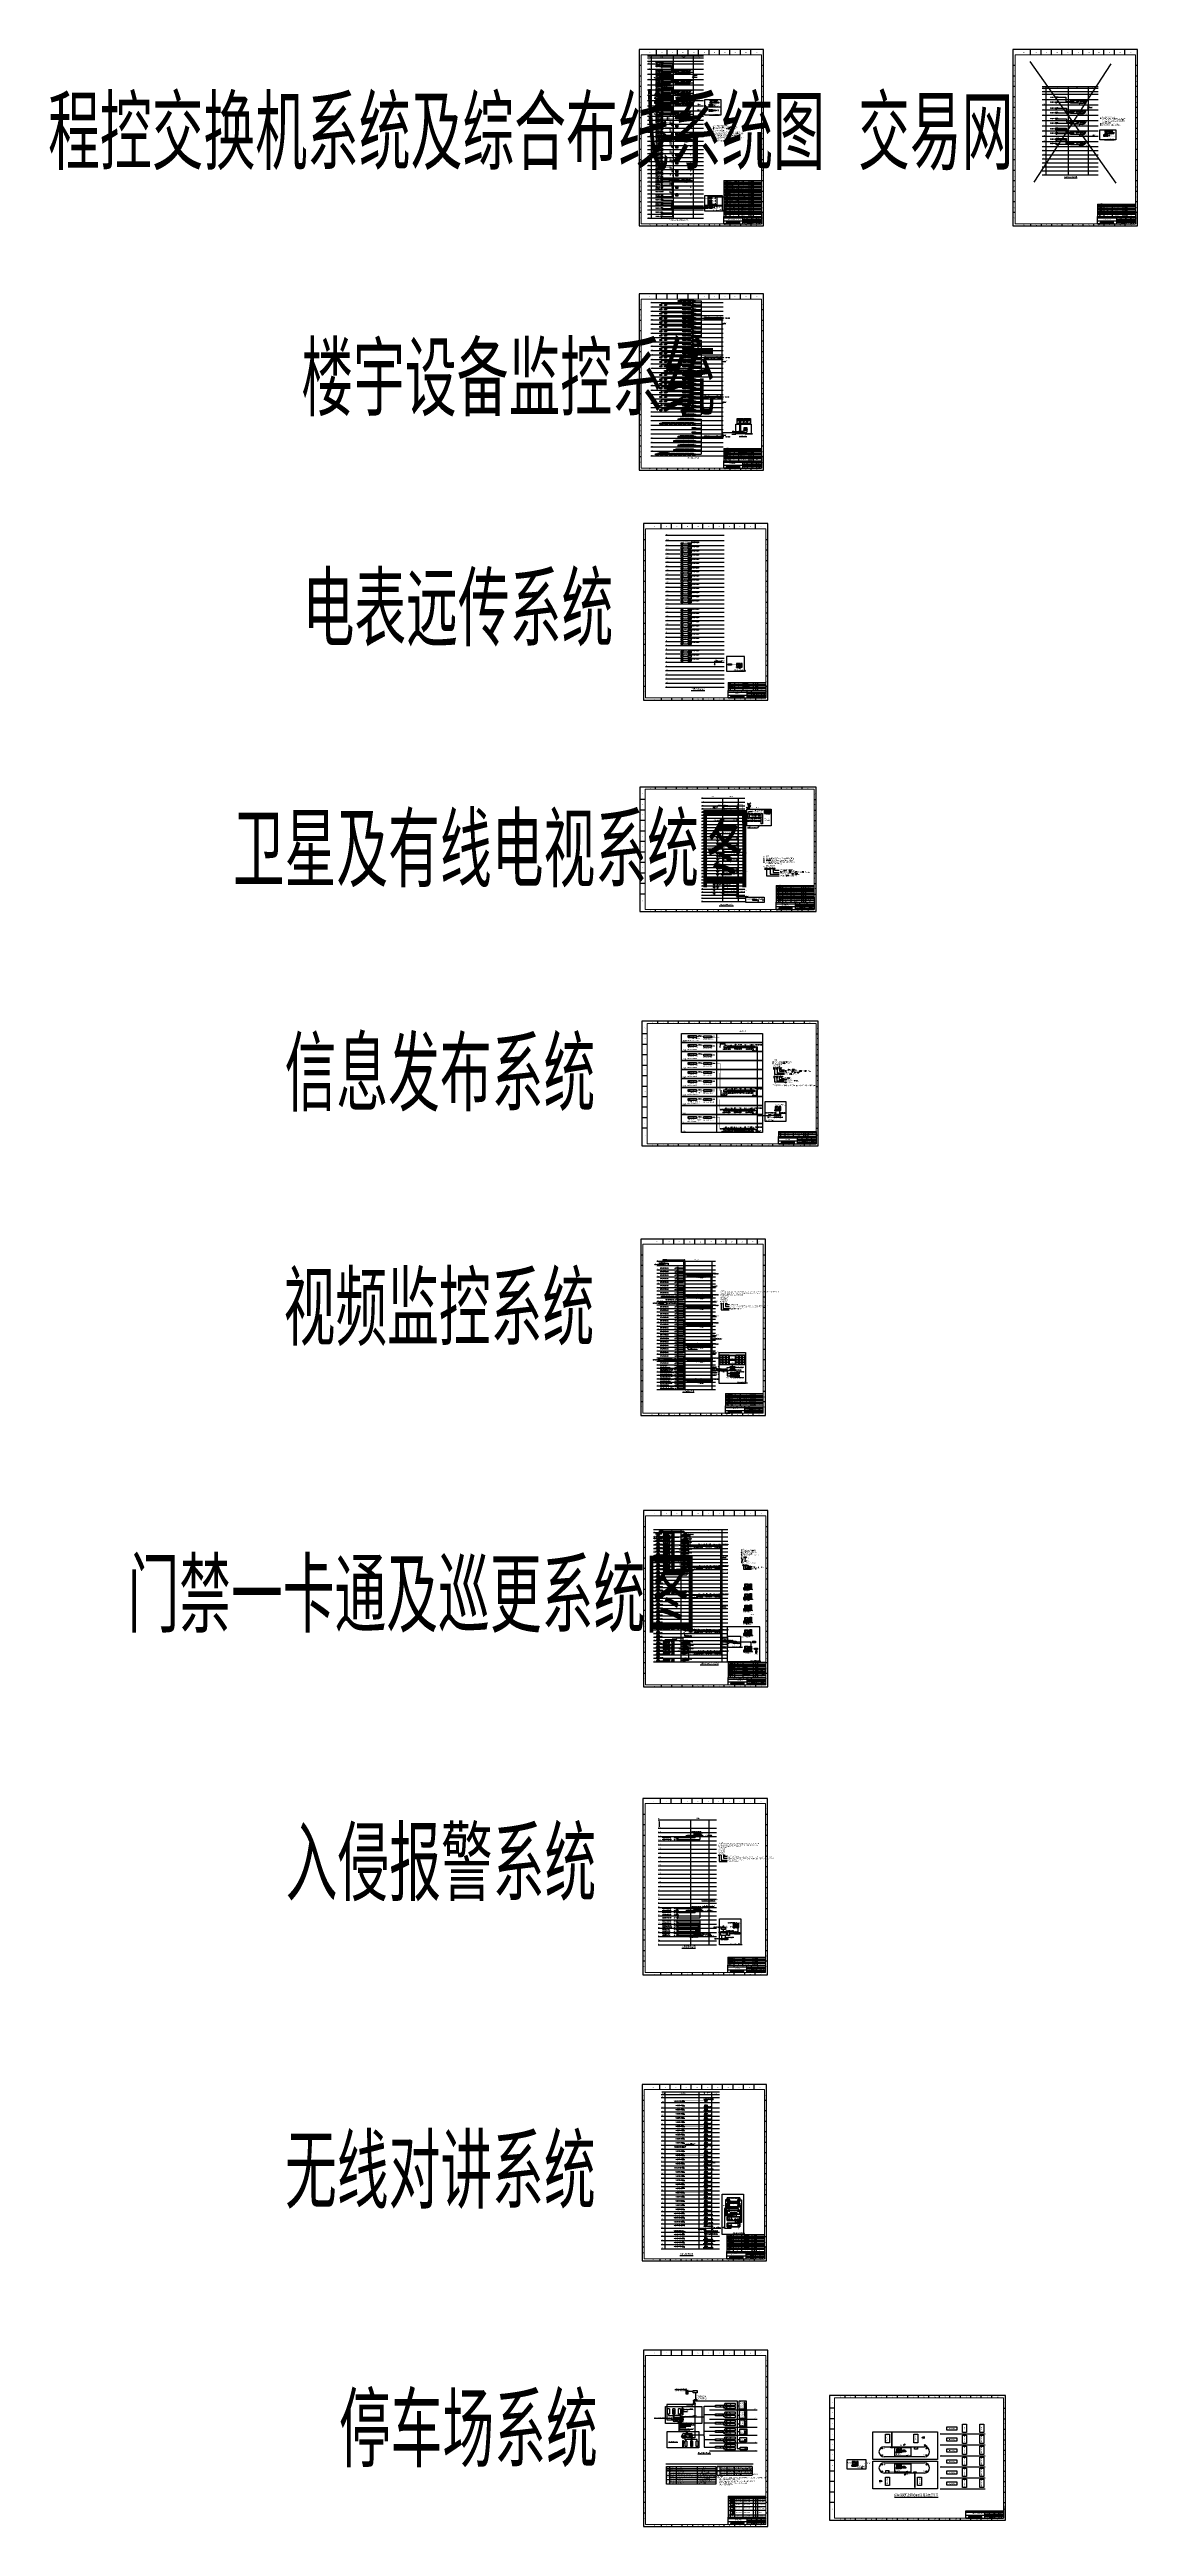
# Paper-space layout 'Layout1' of a CAD drawing. Header units: millimetres. Extents: x 4980 to 10171, y -11373 to 438.
# The model-space entities are those that its viewports show. They can reach past a viewport. Long polylines and large blocks are cut down to what shows.
import ezdxf
from ezdxf.enums import TextEntityAlignment as Align
from ezdxf.lldxf.tags import DXFTag

# ---------------------------------------------------------------- set-up
doc = ezdxf.new("R2010")
doc.units = ezdxf.units.MM
doc.header["$LTSCALE"] = 39
doc.header["$MEASUREMENT"] = 0
for name, pattern in [('ACAD_ISO10W100', [18, 12, -3, 0, -3]), ('CENTER2', [1.125, 0.75, -0.125, 0.125, -0.125]), ('CONTINOUS', [0]), ('DASH', [0.35, 0.25, -0.1]), ('DASHED', [0.75, 0.5, -0.25]), ('DOTE', [2.42, 2, -0.2, 0.02, -0.2])]:
    doc.linetypes.add(name, pattern=pattern)
for name, color, linetype in [('1-弱电', 3, 'Continuous'), ('cabr-wire-tp', 4, 'TP'), ('cabr_wire-ic', 1, 'IC'), ('CCTV', 3, 'Continuous'), ('CCTV-Cable', 4, 'Continuous'), ('DR_Eqpm', 100, 'Continuous'), ('DR_Text', 50, 'Continuous'), ('e-meter', 3, 'Continuous'), ('E-WIRE-SA', 1, 'SA_LINE'), ('E-WIRE-TC', 5, 'TC_LINE'), ('E-WIRE-TV', 3, 'TV_LINE'), ('EL-LINE', 255, 'Continuous'), ('ELV-EV-LINE', 2, 'Continuous'), ('ELV-SPS-SR', 3, 'Continuous'), ('ELV-TEXT', 5, 'Continuous'), ('ELV-TXT', 2, 'Continuous'), ('ELV-WIRE-TP', 2, 'TP_LINE'), ('ELV-无线对讲', 3, 'Continuous'), ('EQPM-PWLT', 2, 'Continuous'), ('EQUIPMENT', 3, 'Continuous'), ('EV-ACS-LINE', 5, 'MENJIN_LINE'), ('EV-EQUIP-BA', 5, 'Continuous'), ('EV-EQUIP-BMS', 6, 'Continuous'), ('EV-EQUIP-CAR', 3, 'Continuous'), ('EV-EQUIP-CCTV', 3, 'Continuous'), ('EV-EQUIP-PDS', 2, 'Continuous'), ('EV-EQUIP-SA', 1, 'Continuous'), ('EV-EQUIP-SEC', 5, 'Continuous'), ('EV-EQUIP-SPS', 5, 'Continuous'), ('EV-EQUIP-TV', 4, 'Continuous'), ('EV-IAS-LINE', 30, 'BAOJING_LINE'), ('EV-LINE', 2, 'Continuous'), ('EV-PDS', 2, 'Continuous'), ('EV-PDS-LINE-C', 4, 'CAT_LINE'), ('EV-TEXT', 3, 'Continuous'), ('G-BORD', 3, 'Continuous'), ('I-综合布线', 3, 'Continuous'), ('IAS-线管标注', 6, 'Continuous'), ('LWIRE', 4, 'Continuous'), ('PKL-ELV-EQUIP-ACS', 4, 'Continuous'), ('PKL-ELV-EQUIP-CCTV', 3, 'Continuous'), ('PKL-ELV-EQUIP-IAS', 1, 'Continuous'), ('PKL-ELV-EQUIP-PDS', 2, 'Continuous'), ('PKL-ELV-EQUIP-SA', 1, 'Continuous'), ('PKL-ELV-EQUIP-SEC', 5, 'Continuous'), ('PKL-ELV-TEXT', 1, 'Continuous'), ('PKL-ELV-WIRE-DJ', 140, 'V_LINE'), ('PKL-ELV-WIRE-IA', 4, 'Continuous'), ('PKL-ELV-WIRE-SA', 3, 'CONTINOUS'), ('PKLC-EV-EQUIP-BMS', 6, 'Continuous'), ('PKLC-EV-EQUIP-CCTV', 3, 'Continuous'), ('PKLC-EV-EQUIP-PDS', 2, 'Continuous'), ('PKLC-EV-EQUIP-SEC', 5, 'Continuous'), ('PKLC-EV-EQUIP-TV', 4, 'Continuous'), ('RD-IRS', 2, 'Continuous'), ('RD-JF', 7, 'Continuous'), ('RD-WIRE', 4, 'TC_LINE'), ('RD_TEXT', 7, 'Continuous'), ('WT', 3, 'Continuous'), ('xref', 7, 'Continuous'), ('停车场标注', 1, 'Continuous'), ('停车场管理设备', 1, 'Continuous'), ('停车场管线', 5, 'Continuous'), ('停车场管线连接', 5, 'Continuous'), ('停车场设备', 255, 'Continuous'), ('图例', 7, 'Continuous'), ('建筑结构', 8, 'Continuous'), ('弱电_TEXT', 51, 'Continuous'), ('弱电点位编号', 7, 'Continuous'), ('电源线', 5, 'Continuous'), ('系统图', 4, 'Continuous'), ('线槽标高说明', 7, 'Continuous'), ('线缆层', 4, 'Continuous'), ('综合布线系统图', 7, 'Continuous'), ('编号规则', 3, 'Continuous'), ('车位引导屏', 3, 'Continuous'), ('达实图框', 8, 'Continuous'), ('门禁系统', 3, 'Continuous')]:
    doc.layers.add(name, color=color, linetype=linetype)
for name, color, linetype, lineweight in [('文字', 2, 'Continuous', 25), ('有线电视-文字注释', 4, 'Continuous', 13), ('综合布线', 6, 'Continuous', 13), ('综合布线-文字注释', 7, 'Continuous', 13)]:
    doc.layers.add(name, color=color, linetype=linetype, lineweight=lineweight)
doc.styles.add('-宋体', font='', dxfattribs={"width": 0.8})
doc.styles.add('_TCH_DIM', font='hzroms.shx', dxfattribs={"width": 0.8, "height": 4, "bigfont": 'hztxt.shx'})
doc.styles.add('_TCH_DIM_T3', font='hzroms.shx', dxfattribs={"width": 0.705882, "bigfont": 'hztxt.shx'})
doc.styles.add('_TEL_DIM', font='SIMPLEX', dxfattribs={"width": 0.8, "height": 3.5, "bigfont": 'HZTXT'})
doc.styles.add('COMPLEX', font='hzroms.shx', dxfattribs={"bigfont": 'hztxt.shx'})
doc.styles.add('CT', font='HZROMS.SHX', dxfattribs={"width": 0.8, "bigfont": 'HZTXT.SHX'})
doc.styles.add('ELV-TEXT', font='hzroms.shx', dxfattribs={"width": 0.75, "bigfont": 'HZTXT.shx'})
doc.styles.add('EV-TEXT', font='hzroms.shx', dxfattribs={"width": 0.75, "bigfont": 'HZTXT.shx'})
doc.styles.add('FS', font='xcsg.shx', dxfattribs={"bigfont": 'hzdx.shx'})
doc.styles.add('HT', font='hzroms.shx', dxfattribs={"width": 0.7, "bigfont": 'hztxt.shx'})
doc.styles.add('HZ', font='TXT', dxfattribs={"bigfont": 'HZTXT'})
doc.styles.add('HZTXT', font='xcsg.shx', dxfattribs={"width": 0.8, "bigfont": 'hzdx.shx'})
doc.styles.add('JD', font='tssdeng.shx', dxfattribs={"width": 0.9, "bigfont": 'gbcbig.shx'})
doc.styles.add('JUGG', font='', dxfattribs={"width": 0.85})
doc.styles.add('PKL', font='hzroms.shx', dxfattribs={"width": 0.85, "bigfont": 'hztxt.shx'})
doc.styles.add('ST-LINE', font='romans.shx', dxfattribs={"width": 0.8, "bigfont": 'hzdx.shx'})
doc.styles.get("Standard").update_dxf_attribs({"font": ''})
doc.styles.add('ZXQJ', font='hs华森字母.shx', dxfattribs={"width": 0.7, "bigfont": 'hs华森汉字.shx'})
doc.styles.add('黑体', font='simhei.ttf', dxfattribs={"width": 0.8})
doc.styles.get('-宋体').set_extended_font_data('SimSun')
doc.styles.get('JUGG').set_extended_font_data('SimSun')
doc.styles.get('Standard').set_extended_font_data('SimSun')
doc.linetypes.add('2C', pattern='A,0.5,-0.2,["2C",Standard,S=0.1,R=0,X=-0.1,Y=-0.05],-0.25', length=0.95)
doc.linetypes.add('75-7', pattern='A,0.5,-0.2,["75-7",Standard,S=0.1,R=0,X=-0.1,Y=-0.05],-0.25', length=0.95)
doc.linetypes.add('75-9', pattern='A,0.5,-0.2,["75-9",Standard,S=0.1,R=0,X=-0.1,Y=-0.05],-0.25', length=0.95)
doc.linetypes.add('BAOJING_LINE', pattern='A,2,-0.2,["IAS",Standard,S=0.2,R=0,X=-0.12,Y=-0.08],-0.35', length=2.55)
doc.linetypes.add('BL', pattern='A,0.5,-0.2,["BL",Standard,S=0.1,R=0,X=-0.1,Y=-0.05],-0.25', length=0.95)
doc.linetypes.add('C', pattern='A,0.5,-0.2,["C",Standard,S=0.1,R=0,X=-0.1,Y=-0.05],-0.25', length=0.95)
doc.linetypes.add('CAT_LINE', pattern='A,2,-0.2,["C",Standard,S=0.2,R=0,X=-0.09,Y=-0.08],-0.15', length=2.35)
doc.linetypes.add('dukaqi', pattern='A,0.5,-0.2,["DKQ",Standard,S=0.1,R=0,X=-0.1,Y=-0.05],-0.25', length=0.95)
doc.linetypes.add('GUANGXIAN_LINE', pattern='A,2,-0.2,["OF",Standard,S=0.2,R=0,X=-0.13,Y=-0.08],-0.2', length=2.4)
doc.linetypes.add('IC', pattern='A,3,-0.2,["IC",ST-LINE,S=0.2,R=0,X=-0.1,Y=-0.08],-0.35', length=3.55)
doc.linetypes.add('MENJIN_LINE', pattern='A,2,-0.2,["ACS",Standard,S=0.2,R=0,X=-0.12,Y=-0.08],-0.35', length=2.55)
doc.linetypes.add('OF', pattern='A,0.5,-0.2,["OF",Standard,S=0.1,R=0,X=-0.1,Y=-0.05],-0.25', length=0.95)
tags = doc.linetypes.add('OF-12', pattern='A,0.5,-0.2,["OF-12",Standard,S=0.1,R=0,X=-0.1,Y=-0.05],-0.25', length=0.95).pattern_tags.tags
tags[6] = DXFTag(74, 10)
tags = doc.linetypes.add('OF-16', pattern='A,0.5,-0.2,["OF-16",Standard,S=0.1,R=0,X=-0.1,Y=-0.05],-0.25', length=0.95).pattern_tags.tags
tags[6] = DXFTag(74, 10)
doc.linetypes.add('OF-24', pattern='A,0.5,-0.2,["OF-24",Standard,S=0.1,R=0,X=-0.1,Y=-0.05],-0.25', length=0.95)
doc.linetypes.add('OF-6', pattern='A,0.5,-0.2,["OF-6",Standard,S=0.1,R=0,X=-0.1,Y=-0.05],-0.25', length=0.95)
doc.linetypes.add('PL', pattern='A,0.5,-0.2,["PL",Standard,S=0.1,R=0,X=-0.1,Y=-0.05],-0.25', length=0.95)
doc.linetypes.add('SA_LINE', pattern='A,13,-3.5,["SA",Standard,S=2.54,R=0,X=-2.54,Y=-1.27],-3', length=19.5)
doc.linetypes.add('SHIPIN_LINE', pattern='A,2,-0.2,["VSC",Standard,S=0.2,R=0,X=-0.12,Y=-0.08],-0.35', length=2.55)
doc.linetypes.add('TC_LINE', pattern='A,13,-3.5,["TC",Standard,S=2.54,R=0,X=-2.54,Y=-1.27],-2.8', length=19.3)
doc.linetypes.add('TCQ', pattern='A,0.5,-0.2,["TCQ",Standard,S=0.1,R=0,X=-0.1,Y=-0.05],-0.25', length=0.95)
doc.linetypes.add('TP', pattern='A,0.5,-0.2,["TP",Standard,S=0.1,R=0,X=-0.1,Y=-0.05],-0.25', length=0.95)
doc.linetypes.add('TP_LINE', pattern='A,13,-3.5,["TP",Standard,S=2.54,R=0,X=-2.54,Y=-1.27],-2.5', length=19)
doc.linetypes.add('TV', pattern='A,0.5,-0.2,["TV",Standard,S=0.1,R=0,X=-0.1,Y=-0.05],-0.25', length=0.95)
doc.linetypes.add('TV_LINE', pattern='A,20,-2,["TV",Standard,S=3,R=0,X=-1,Y=-1.5],-5', length=27)
doc.linetypes.add('V', pattern='A,0.5,-0.2,["V",Standard,S=0.1,R=0,X=-0.1,Y=-0.05],-0.25', length=0.95)
doc.linetypes.add('V_LINE', pattern='A,30,-2,["V",JUGG,S=2.5,R=0,X=-1.5,Y=-1.25],-0.8', length=32.8)
doc.linetypes.add('VSC', pattern='A,0.5,-0.2,["VSC",Standard,S=0.1,R=0,X=-0.1,Y=-0.05],-0.25', length=0.95)
doc.dimstyles.new('系统', dxfattribs={"dimtxt": 150, "dimasz": 80, "dimexe": 0, "dimexo": 0, "dimgap": 1, "dimtad": 1, "dimdec": 1, "dimlfac": 0.001, "dimzin": 0, "dimdsep": 46, "dimtxsty": 'Standard', "dimcen": 0.09, "dimclrd": 3, "dimclre": 7, "dimclrt": 3, "dimazin": 2, "dimtfac": 1, "dimtdec": 1, "dimtix": 1, "dimtmove": 2, "dimatfit": 3, "dimfxl": 1, "dimtolj": 1, "dimtzin": 0, "dimarcsym": 0})

# ---------------------------------------------------------------- blocks, each defined once
blk = doc.blocks.new('*U49')
at = {"color": 5}
for points in [[(459, 2145), (466, 2140), (466, 2156)], [(466, 2156), (498, 2114), (498, 2204)], [(466, 2140), (466, 2156), (498, 2114)], [(466, 1202), (498, 1184), (498, 1255)], [(498, 2204), (515, 2097), (515, 2231)], [(498, 2114), (498, 2204), (515, 2097)], [(498, 1255), (515, 1174), (515, 1284)], [(498, 1184), (498, 1255), (515, 1174)], [(515, 2231), (519, 2094), (519, 2236)], [(515, 2097), (515, 2231), (519, 2094)], [(515, 1284), (519, 1172), (519, 1290)], [(515, 1174), (515, 1284), (519, 1172)], [(519, 2236), (526, 2087), (526, 2247)], [(519, 2094), (519, 2236), (526, 2087)], [(519, 1290), (526, 1166), (526, 1305)], [(519, 1172), (519, 1290), (526, 1166)], [(526, 2087), (526, 2247), (529, 2084)], [(526, 1305), (529, 1164), (529, 1313)], [(526, 1166), (526, 1305), (529, 1164)], [(529, 2556), (561, 2524), (561, 2595)], [(529, 2084), (529, 2247), (561, 2053)], [(529, 1313), (561, 1140), (561, 1382)], [(529, 1164), (529, 1313), (561, 1140)], [(561, 2595), (578, 2505), (578, 2616)], [(561, 2524), (561, 2595), (578, 2505)], [(561, 2053), (561, 2219), (578, 2037)], [(561, 1382), (578, 1127), (578, 1420)], [(561, 1140), (561, 1382), (578, 1127)], [(578, 2616), (582, 2501), (582, 2621)], [(578, 2505), (578, 2616), (582, 2501)], [(578, 2037), (578, 2204), (582, 2033)], [(578, 1420), (582, 1124), (582, 1431)], [(578, 1127), (578, 1420), (582, 1124)], [(582, 2621), (589, 2493), (589, 2629)], [(582, 2501), (582, 2621), (589, 2493)], [(582, 2033), (582, 2201), (589, 2024)], [(582, 1431), (589, 1119), (589, 1455)], [(582, 1124), (582, 1431), (589, 1119)], [(589, 2629), (599, 2482), (599, 2642)], [(589, 2493), (589, 2629), (599, 2482)], [(589, 2024), (589, 2195), (599, 2010)], [(589, 1455), (599, 1111), (599, 1481)], [(589, 1119), (589, 1455), (599, 1111)], [(599, 2642), (603, 2478), (603, 2647)], [(599, 2482), (599, 2642), (603, 2478)], [(599, 2010), (599, 2185), (603, 2006)], [(599, 1481), (603, 1120), (603, 1490)], [(603, 2647), (606, 2474), (606, 2654)], [(603, 2478), (603, 2647), (606, 2474)], [(603, 2006), (603, 2182), (606, 2001)], [(603, 1490), (606, 1129), (606, 1499)], [(606, 2474), (606, 2654), (617, 2463)], [(606, 2001), (606, 2179), (617, 1988)], [(606, 1499), (617, 1166), (617, 1526)], [(617, 2463), (617, 2643), (638, 2440)], [(617, 1988), (617, 2170), (638, 1960)], [(617, 1526), (638, 1241), (638, 1579)], [(638, 2440), (638, 2622), (642, 2435)], [(638, 1960), (638, 2148), (642, 1956)], [(638, 1579), (642, 1253), (642, 1588)], [(642, 2435), (642, 2619), (652, 2420)], [(642, 1956), (642, 2144), (652, 1942)], [(642, 1588), (652, 1287), (652, 1621)], [(652, 2420), (652, 2608), (659, 2411)], [(652, 1621), (659, 1311), (659, 1644)], [(659, 2411), (659, 2601), (680, 2382)], [(659, 1644), (680, 1380), (680, 1711)], [(680, 2382), (680, 2580), (684, 2377)], [(680, 1711), (684, 1392), (684, 1723)], [(684, 2377), (684, 2577), (687, 2372)], [(684, 1723), (687, 1403), (687, 1735)], [(687, 2372), (687, 2573), (694, 2362)], [(687, 1735), (694, 1427), (694, 1760)], [(694, 2362), (694, 2565), (698, 2358)], [(698, 2358), (698, 2561), (712, 2338)], [(726, 1251), (740, 1243), (740, 1264)], [(740, 1264), (754, 1234), (754, 1276)], [(740, 1243), (740, 1264), (754, 1234)], [(754, 1276), (764, 1223), (764, 1285)], [(754, 1234), (754, 1276), (764, 1223)], [(764, 1285), (775, 1212), (775, 1294)], [(764, 1223), (764, 1285), (775, 1212)], [(775, 1294), (785, 1201), (785, 1303)], [(775, 1212), (775, 1294), (785, 1201)], [(785, 1303), (789, 1197), (789, 1306)], [(785, 1201), (785, 1303), (789, 1197)], [(789, 1306), (806, 1179), (806, 1322)], [(789, 1197), (789, 1306), (806, 1179)], [(806, 1322), (813, 1172), (813, 1330)], [(806, 1179), (806, 1322), (813, 1172)], [(813, 2061), (824, 2054), (824, 2071)], [(813, 1330), (824, 1161), (824, 1343)], [(813, 1172), (813, 1330), (824, 1161)], [(824, 2071), (827, 2051), (827, 2074)], [(824, 2054), (824, 2071), (827, 2051)], [(824, 1343), (827, 1157), (827, 1347)], [(824, 1161), (824, 1343), (827, 1157)], [(827, 2580), (827, 2605), (831, 2580)], [(827, 2366), (831, 2296), (831, 2436)], [(827, 2074), (831, 2048), (831, 2077)], [(827, 2051), (827, 2074), (831, 2048)], [(827, 1347), (831, 1153), (831, 1352)], [(827, 1157), (827, 1347), (831, 1153)], [(831, 2580), (831, 2605), (848, 2577)], [(831, 2077), (848, 2032), (848, 2093)], [(831, 2048), (831, 2077), (848, 2032)], [(831, 1352), (848, 1181), (848, 1373)], [(848, 2577), (848, 2605), (852, 2577)], [(848, 2093), (852, 2029), (852, 2097)], [(848, 2032), (848, 2093), (852, 2029)], [(848, 1373), (852, 1186), (852, 1378)], [(852, 2577), (852, 2605), (883, 2573)], [(852, 2097), (883, 2000), (883, 2126)], [(852, 2029), (852, 2097), (883, 2000)], [(852, 1378), (883, 1231), (883, 1416)], [(883, 2573), (883, 2605), (894, 2572)], [(883, 2126), (894, 1990), (894, 2135)], [(883, 2000), (883, 2126), (894, 1990)], [(883, 1416), (894, 1246), (894, 1431)], [(894, 2572), (894, 2605), (897, 2571)], [(894, 2135), (897, 1987), (897, 2138)], [(894, 1990), (894, 2135), (897, 1987)], [(894, 1431), (897, 1251), (897, 1436)], [(897, 2571), (897, 2605), (908, 2570)], [(897, 2138), (908, 1977), (908, 2150)], [(897, 1987), (897, 2138), (908, 1977)], [(897, 1436), (908, 1266), (908, 1451)], [(908, 2570), (908, 2605), (915, 2569)], [(908, 2150), (915, 1986), (915, 2159)], [(908, 1451), (915, 1276), (915, 1461)], [(915, 2569), (915, 2605), (925, 2568)], [(915, 2159), (925, 2000), (925, 2171)], [(915, 1461), (925, 1292), (925, 1476)], [(925, 2568), (925, 2605), (950, 2564)], [(925, 2171), (950, 2033), (950, 2199)], [(925, 1476), (950, 1329), (950, 1519)], [(950, 2564), (950, 2605), (968, 2562)], [(950, 2199), (968, 2056), (968, 2219)], [(950, 1519), (968, 1355), (968, 1551)], [(968, 2562), (968, 2605), (985, 2560)], [(968, 2219), (985, 2079), (985, 2246)], [(968, 1551), (985, 1381), (985, 1582)], [(985, 2560), (985, 2605), (989, 2560)], [(985, 2246), (989, 2083), (989, 2251)], [(985, 1582), (989, 1386), (989, 1588)], [(989, 2560), (989, 2605), (992, 2559)], [(989, 2251), (992, 2088), (992, 2256)], [(989, 1588), (992, 1392), (992, 1595)], [(992, 2559), (992, 2605), (996, 2559)], [(992, 2256), (996, 2092), (996, 2262)], [(992, 1595), (996, 1398), (996, 1602)], [(996, 2559), (996, 2605), (1041, 2553)], [(996, 2262), (1041, 2152), (1041, 2331)], [(996, 1602), (1041, 1476), (1041, 1696)], [(1041, 2553), (1041, 2605), (1045, 2552)], [(1041, 2331), (1045, 2156), (1045, 2337)], [(1041, 1696), (1045, 1483), (1045, 1704)], [(1045, 2552), (1045, 2605), (1055, 2551)], [(1045, 2337), (1055, 2170), (1055, 2355)], [(1045, 1704), (1055, 1505), (1055, 1732)], [(1055, 2551), (1055, 2605), (1066, 2550)], [(1055, 2355), (1066, 2184), (1066, 2373)], [(1055, 1732), (1066, 1526), (1066, 1760)], [(1066, 2550), (1066, 2605), (1083, 2547)], [(1066, 1760), (1083, 1758), (1083, 1760)], [(1083, 2547), (1083, 2605), (1097, 2546)], [(1083, 1758), (1083, 1760), (1097, 1756)], [(1083, 1760), (1097, 1756), (1097, 1760)], [(1097, 2546), (1097, 2605), (1129, 2542)], [(1097, 1756), (1097, 1760), (1129, 1752)], [(1097, 1760), (1129, 1752), (1129, 1760)], [(1129, 2542), (1129, 2605), (1143, 2540)], [(1129, 1752), (1129, 1760), (1143, 1751)], [(1129, 1760), (1143, 1751), (1143, 1760)], [(1143, 2540), (1143, 2605), (1146, 2539)], [(1143, 1751), (1143, 1760), (1146, 1750)], [(1146, 2539), (1146, 2605), (1150, 2539)], [(1146, 2012), (1146, 2110), (1150, 1872)], [(1146, 1750), (1146, 1760), (1150, 1750)], [(1146, 1152), (1150, 1076), (1150, 1227)], [(1150, 2539), (1150, 2605), (1160, 2538)], [(1150, 1750), (1150, 1760), (1160, 1749)], [(1150, 1718), (1160, 1076), (1160, 1720)], [(1160, 2538), (1160, 2605), (1248, 2526)], [(1160, 2605), (1248, 2526), (1248, 2605)], [(1160, 2492), (1160, 2538), (1248, 2492)], [(1160, 2538), (1248, 2492), (1248, 2526)], [(1160, 1749), (1160, 1760), (1248, 1739)], [(1160, 1760), (1248, 1739), (1248, 1760)], [(1160, 1720), (1160, 1749), (1248, 1739)], [(1160, 1720), (1248, 1076), (1248, 1739)], [(1248, 2526), (1248, 2605), (1255, 2526)], [(1248, 1739), (1248, 1760), (1255, 1714)], [(1255, 2526), (1255, 2605), (1258, 2525)], [(1255, 1861), (1255, 1872), (1258, 1856)], [(1255, 1714), (1255, 1760), (1258, 1702)], [(1258, 2525), (1258, 2605), (1276, 2523)], [(1258, 1856), (1258, 1872), (1276, 1829)], [(1258, 1702), (1258, 1760), (1276, 1641)], [(1276, 2523), (1276, 2605), (1322, 2517)], [(1276, 2492), (1276, 2523), (1322, 2492)], [(1276, 2523), (1322, 2492), (1322, 2517)], [(1276, 2296), (1322, 2243), (1322, 2350)], [(1276, 1829), (1276, 1872), (1322, 1760)], [(1276, 1641), (1276, 1760), (1322, 1518)], [(1322, 2517), (1322, 2605), (1339, 2515)], [(1322, 2350), (1339, 2223), (1339, 2371)], [(1322, 2243), (1322, 2350), (1339, 2223)], [(1322, 1518), (1322, 1760), (1339, 1485)], [(1339, 2515), (1339, 2605), (1353, 2513)], [(1339, 2371), (1353, 2202), (1353, 2387)], [(1339, 2223), (1339, 2371), (1353, 2202)], [(1339, 1485), (1339, 1715), (1353, 1459)], [(1353, 2513), (1353, 2605), (1367, 2511)], [(1353, 2202), (1353, 2387), (1367, 2182)], [(1353, 1459), (1353, 1680), (1367, 1432)], [(1367, 2511), (1367, 2605), (1378, 2510)], [(1367, 2182), (1367, 2369), (1378, 2167)], [(1367, 1432), (1367, 1644), (1378, 1413)], [(1378, 2510), (1378, 2605), (1381, 2509)], [(1378, 2167), (1378, 2355), (1381, 2162)], [(1378, 1413), (1378, 1625), (1381, 1407)], [(1381, 2509), (1381, 2605), (1409, 2506)], [(1381, 2492), (1381, 2509), (1409, 2492)], [(1381, 2509), (1409, 2492), (1409, 2506)], [(1381, 2162), (1381, 2351), (1409, 2121)], [(1381, 1872), (1409, 1760), (1409, 1873)], [(1381, 1407), (1381, 1619), (1409, 1365)], [(1409, 2506), (1409, 2605), (1413, 2505)], [(1409, 2121), (1409, 2314), (1413, 2115)], [(1409, 1873), (1413, 1760), (1413, 1873)], [(1409, 1365), (1409, 1569), (1413, 1360)], [(1413, 2505), (1413, 2605), (1423, 2504)], [(1413, 2115), (1413, 2310), (1423, 2099)], [(1413, 1873), (1423, 1760), (1423, 1873)], [(1413, 1360), (1413, 1563), (1423, 1348)], [(1423, 2504), (1423, 2605), (1430, 2503)], [(1423, 2099), (1423, 2296), (1430, 2088)], [(1423, 1873), (1430, 1760), (1430, 1874)], [(1423, 1348), (1423, 1544), (1430, 1339)], [(1430, 2503), (1430, 2605), (1455, 2500)], [(1430, 2492), (1430, 2503), (1455, 2492)], [(1430, 2503), (1455, 2492), (1455, 2500)], [(1430, 2088), (1430, 2288), (1455, 2050)], [(1430, 1874), (1455, 1760), (1455, 1874)], [(1430, 1339), (1430, 1532), (1455, 1310)], [(1455, 2500), (1455, 2605), (1462, 2499)], [(1455, 2050), (1455, 2257), (1462, 2039)], [(1455, 1874), (1462, 1760), (1462, 1875)], [(1455, 1760), (1455, 1874), (1462, 1760)], [(1455, 1310), (1455, 1499), (1462, 1302)], [(1462, 2499), (1462, 2605), (1479, 2497)], [(1462, 2492), (1462, 2499), (1479, 2492)], [(1462, 2499), (1479, 2492), (1479, 2497)], [(1462, 2039), (1462, 2249), (1479, 2012)], [(1462, 1760), (1462, 1875), (1479, 1759)], [(1462, 1875), (1479, 1759), (1479, 1875)], [(1462, 1302), (1462, 1490), (1479, 1281)], [(1479, 2497), (1479, 2605), (1490, 2496)], [(1479, 2492), (1479, 2497), (1490, 2492)], [(1479, 2497), (1490, 2492), (1490, 2496)], [(1479, 1759), (1479, 1875), (1490, 1759)], [(1479, 1875), (1490, 1759), (1490, 1875)], [(1479, 1281), (1479, 1469), (1490, 1269)], [(1490, 2496), (1490, 2605), (1500, 2494)], [(1490, 2492), (1490, 2496), (1500, 2492)], [(1490, 2496), (1500, 2492), (1500, 2494)], [(1490, 1759), (1490, 1875), (1500, 1758)], [(1490, 1269), (1490, 1457), (1500, 1260)], [(1500, 2494), (1500, 2605), (1514, 2492)], [(1500, 2492), (1500, 2494), (1514, 2492)], [(1500, 1758), (1500, 1875), (1514, 1758)], [(1500, 1260), (1500, 1444), (1514, 1248)], [(1514, 1758), (1514, 1875), (1539, 1757)], [(1514, 1248), (1514, 1428), (1539, 1228)], [(1539, 1757), (1539, 1875), (1560, 1756)], [(1539, 1228), (1539, 1399), (1560, 1210)], [(1560, 1756), (1560, 1875), (1567, 1756)], [(1560, 1210), (1560, 1384), (1567, 1204)], [(1567, 1756), (1567, 1875), (1577, 1755)], [(1567, 1204), (1567, 1379), (1577, 1195)], [(1577, 1755), (1577, 1875), (1581, 1755)], [(1581, 1875), (1592, 1755), (1592, 1876)], [(1581, 1755), (1581, 1875), (1592, 1755)], [(1592, 1876), (1612, 1754), (1612, 1878)], [(1592, 1755), (1592, 1876), (1612, 1754)], [(1612, 1754), (1612, 1878), (1620, 1753)], [(1612, 1878), (1620, 1753), (1620, 1878)], [(1620, 1878), (1630, 1753), (1630, 1879)], [(1620, 1753), (1620, 1878), (1630, 1753)]]:
    blk.add_solid(points, dxfattribs=at)
at = {"color": 5, "extrusion": (0, 0, -1)}
for points in [[(-526, 2247), (-529, 2084), (-529, 2247)], [(-529, 2247), (-561, 2053), (-561, 2219)], [(-561, 2219), (-578, 2037), (-578, 2204)], [(-578, 2204), (-582, 2033), (-582, 2201)], [(-582, 2201), (-589, 2024), (-589, 2195)], [(-589, 2195), (-599, 2010), (-599, 2185)], [(-599, 2185), (-603, 2006), (-603, 2182)], [(-599, 1111), (-599, 1481), (-603, 1120)], [(-603, 2182), (-606, 2001), (-606, 2179)], [(-603, 1120), (-603, 1490), (-606, 1129)], [(-606, 2654), (-617, 2463), (-617, 2643)], [(-606, 2179), (-617, 1988), (-617, 2170)], [(-606, 1129), (-606, 1499), (-617, 1166)], [(-617, 2643), (-638, 2440), (-638, 2622)], [(-617, 2170), (-638, 1960), (-638, 2148)], [(-617, 1166), (-617, 1526), (-638, 1241)], [(-638, 2622), (-642, 2435), (-642, 2619)], [(-638, 2148), (-642, 1956), (-642, 2144)], [(-638, 1241), (-638, 1579), (-642, 1253)], [(-642, 2619), (-652, 2420), (-652, 2608)], [(-642, 2144), (-652, 1942), (-652, 2133)], [(-642, 1253), (-642, 1588), (-652, 1287)], [(-652, 2608), (-659, 2411), (-659, 2601)], [(-652, 1942), (-652, 2133), (-659, 1949)], [(-652, 2133), (-659, 1949), (-659, 2126)], [(-652, 1287), (-652, 1621), (-659, 1311)], [(-659, 2601), (-680, 2382), (-680, 2580)], [(-659, 1949), (-659, 2126), (-680, 1982)], [(-659, 2126), (-680, 1982), (-680, 2104)], [(-659, 1311), (-659, 1644), (-680, 1380)], [(-680, 2580), (-684, 2377), (-684, 2577)], [(-680, 1982), (-680, 2104), (-684, 1988)], [(-680, 2104), (-684, 1988), (-684, 2100)], [(-680, 1380), (-680, 1711), (-684, 1392)], [(-684, 2577), (-687, 2372), (-687, 2573)], [(-684, 1988), (-684, 2100), (-687, 1993)], [(-684, 2100), (-687, 1993), (-687, 2097)], [(-684, 1392), (-684, 1723), (-687, 1403)], [(-687, 2573), (-694, 2362), (-694, 2565)], [(-687, 1993), (-687, 2097), (-694, 2004)], [(-687, 2097), (-694, 2004), (-694, 2089)], [(-687, 1403), (-687, 1735), (-694, 1427)], [(-694, 2565), (-698, 2358), (-698, 2561)], [(-694, 2004), (-694, 2089), (-698, 2010)], [(-694, 2089), (-698, 2010), (-698, 2086)], [(-694, 1427), (-694, 1760), (-698, 1437)], [(-694, 1760), (-698, 1437), (-698, 1756)], [(-698, 2561), (-712, 2338), (-712, 2544)], [(-698, 2010), (-698, 2086), (-712, 2032)], [(-698, 2086), (-712, 2032), (-712, 2070)], [(-698, 1437), (-698, 1756), (-712, 1479)], [(-698, 1756), (-712, 1479), (-712, 1741)], [(-712, 2338), (-712, 2544), (-719, 2352)], [(-712, 2544), (-719, 2352), (-719, 2536)], [(-712, 2032), (-712, 2070), (-719, 2043)], [(-712, 2070), (-719, 2043), (-719, 2062)], [(-712, 1479), (-712, 1741), (-719, 1500)], [(-712, 1741), (-719, 1500), (-719, 1734)], [(-719, 2352), (-719, 2536), (-726, 2362)], [(-719, 2536), (-726, 2362), (-726, 2527)], [(-719, 2043), (-719, 2062), (-726, 2054)], [(-719, 1500), (-719, 1734), (-726, 1521)], [(-719, 1734), (-726, 1521), (-726, 1727)], [(-726, 2362), (-726, 2527), (-740, 2382)], [(-726, 2527), (-740, 2382), (-740, 2511)], [(-726, 1521), (-726, 1727), (-740, 1563)], [(-726, 1727), (-740, 1563), (-740, 1712)], [(-740, 2382), (-740, 2511), (-754, 2401)], [(-740, 2511), (-754, 2401), (-754, 2494)], [(-740, 1563), (-740, 1712), (-754, 1596)], [(-740, 1712), (-754, 1596), (-754, 1698)], [(-754, 2401), (-754, 2494), (-764, 2416)], [(-754, 2494), (-764, 2416), (-764, 2482)], [(-754, 1596), (-754, 1698), (-764, 1620)], [(-754, 1698), (-764, 1620), (-764, 1687)], [(-764, 2416), (-764, 2482), (-775, 2431)], [(-764, 2482), (-775, 2431), (-775, 2468)], [(-764, 1620), (-764, 1687), (-775, 1644)], [(-764, 1687), (-775, 1644), (-775, 1676)], [(-775, 2431), (-775, 2468), (-785, 2445)], [(-775, 2468), (-785, 2445), (-785, 2455)], [(-775, 1644), (-775, 1676), (-785, 1669)], [(-785, 2445), (-785, 2455), (-789, 2450)], [(-824, 2605), (-827, 2580), (-827, 2605)], [(-824, 2296), (-827, 2296), (-827, 2366)], [(-824, 1753), (-824, 1879), (-827, 1753)], [(-824, 1879), (-827, 1753), (-827, 1879)], [(-827, 2605), (-831, 2580), (-831, 2605)], [(-827, 2580), (-831, 2443), (-831, 2580)], [(-827, 2296), (-827, 2366), (-831, 2296)], [(-827, 1753), (-827, 1879), (-831, 1754)], [(-827, 1879), (-831, 1754), (-831, 1879)], [(-831, 2605), (-848, 2577), (-848, 2605)], [(-831, 2296), (-831, 2580), (-848, 2296)], [(-831, 2580), (-848, 2296), (-848, 2577)], [(-831, 1754), (-831, 1879), (-848, 1756)], [(-831, 1879), (-848, 1756), (-848, 1878)], [(-831, 1153), (-831, 1352), (-848, 1181)], [(-848, 2605), (-852, 2577), (-852, 2605)], [(-848, 2296), (-848, 2577), (-852, 2296)], [(-848, 2577), (-852, 2296), (-852, 2577)], [(-848, 1756), (-848, 1878), (-852, 1756)], [(-848, 1878), (-852, 1756), (-852, 1878)], [(-848, 1181), (-848, 1373), (-852, 1186)], [(-852, 2605), (-883, 2573), (-883, 2605)], [(-852, 2296), (-852, 2577), (-883, 2296)], [(-852, 2577), (-883, 2296), (-883, 2573)], [(-852, 1756), (-852, 1878), (-883, 1757)], [(-852, 1878), (-883, 1757), (-883, 1876)], [(-852, 1186), (-852, 1378), (-883, 1231)], [(-883, 2605), (-894, 2572), (-894, 2605)], [(-883, 2296), (-883, 2573), (-894, 2296)], [(-883, 2573), (-894, 2296), (-894, 2572)], [(-883, 1757), (-883, 1876), (-894, 1758)], [(-883, 1876), (-894, 1758), (-894, 1875)], [(-883, 1231), (-883, 1416), (-894, 1246)], [(-894, 2605), (-897, 2571), (-897, 2605)], [(-894, 2296), (-894, 2572), (-897, 2296)], [(-894, 2572), (-897, 2296), (-897, 2571)], [(-894, 1758), (-894, 1875), (-897, 1758)], [(-894, 1875), (-897, 1758), (-897, 1875)], [(-894, 1246), (-894, 1431), (-897, 1251)], [(-897, 2605), (-908, 2570), (-908, 2605)], [(-897, 2296), (-897, 2571), (-908, 2296)], [(-897, 2571), (-908, 2296), (-908, 2570)], [(-897, 1758), (-897, 1875), (-908, 1758)], [(-897, 1875), (-908, 1758), (-908, 1875)], [(-897, 1251), (-897, 1436), (-908, 1266)], [(-908, 2605), (-915, 2569), (-915, 2605)], [(-908, 2296), (-908, 2570), (-915, 2296)], [(-908, 2570), (-915, 2296), (-915, 2569)], [(-908, 1977), (-908, 2150), (-915, 1986)], [(-908, 1758), (-908, 1875), (-915, 1759)], [(-908, 1875), (-915, 1759), (-915, 1875)], [(-908, 1266), (-908, 1451), (-915, 1276)], [(-915, 2605), (-925, 2568), (-925, 2605)], [(-915, 2296), (-915, 2569), (-925, 2296)], [(-915, 2569), (-925, 2296), (-925, 2568)], [(-915, 1986), (-915, 2159), (-925, 2000)], [(-915, 1759), (-915, 1875), (-925, 1759)], [(-915, 1875), (-925, 1759), (-925, 1874)], [(-915, 1276), (-915, 1461), (-925, 1292)], [(-925, 2605), (-950, 2564), (-950, 2605)], [(-925, 2492), (-925, 2568), (-950, 2492)], [(-925, 2568), (-950, 2492), (-950, 2564)], [(-925, 2000), (-925, 2171), (-950, 2033)], [(-925, 1759), (-925, 1874), (-950, 1760)], [(-925, 1874), (-950, 1760), (-950, 1874)], [(-925, 1292), (-925, 1476), (-950, 1329)], [(-950, 2605), (-968, 2562), (-968, 2605)], [(-950, 2492), (-950, 2564), (-968, 2492)], [(-950, 2564), (-968, 2492), (-968, 2562)], [(-950, 2033), (-950, 2199), (-968, 2056)], [(-950, 1760), (-950, 1874), (-968, 1760)], [(-950, 1874), (-968, 1760), (-968, 1873)], [(-950, 1329), (-950, 1519), (-968, 1355)], [(-968, 2605), (-985, 2560), (-985, 2605)], [(-968, 2492), (-968, 2562), (-985, 2492)], [(-968, 2562), (-985, 2492), (-985, 2560)], [(-968, 2056), (-968, 2219), (-985, 2079)], [(-968, 1760), (-968, 1873), (-985, 1760)], [(-968, 1873), (-985, 1760), (-985, 1872)], [(-968, 1355), (-968, 1551), (-985, 1381)], [(-985, 2605), (-989, 2560), (-989, 2605)], [(-985, 2492), (-985, 2560), (-989, 2492)], [(-985, 2560), (-989, 2492), (-989, 2560)], [(-985, 2079), (-985, 2246), (-989, 2083)], [(-985, 1760), (-985, 1872), (-989, 1760)], [(-985, 1872), (-989, 1760), (-989, 1872)], [(-985, 1381), (-985, 1582), (-989, 1386)], [(-989, 2605), (-992, 2559), (-992, 2605)], [(-989, 2492), (-989, 2560), (-992, 2492)], [(-989, 2560), (-992, 2492), (-992, 2559)], [(-989, 2083), (-989, 2251), (-992, 2088)], [(-989, 1760), (-989, 1872), (-992, 1760)], [(-989, 1872), (-992, 1760), (-992, 1872)], [(-989, 1386), (-989, 1588), (-992, 1392)], [(-992, 2605), (-996, 2559), (-996, 2605)], [(-992, 2492), (-992, 2559), (-996, 2492)], [(-992, 2559), (-996, 2492), (-996, 2559)], [(-992, 2088), (-992, 2256), (-996, 2092)], [(-992, 1760), (-992, 1872), (-996, 1760)], [(-992, 1872), (-996, 1760), (-996, 1872)], [(-992, 1392), (-992, 1595), (-996, 1398)], [(-996, 2605), (-1041, 2553), (-1041, 2605)], [(-996, 2492), (-996, 2559), (-1041, 2492)], [(-996, 2559), (-1041, 2492), (-1041, 2553)], [(-996, 2092), (-996, 2262), (-1041, 2152)], [(-996, 1760), (-996, 1872), (-1041, 1760)], [(-996, 1872), (-1041, 1760), (-1041, 1872)], [(-996, 1398), (-996, 1602), (-1041, 1476)], [(-1041, 2605), (-1045, 2552), (-1045, 2605)], [(-1041, 2492), (-1041, 2553), (-1045, 2492)], [(-1041, 2553), (-1045, 2492), (-1045, 2552)], [(-1041, 2152), (-1041, 2331), (-1045, 2156)], [(-1041, 1760), (-1041, 1872), (-1045, 1760)], [(-1041, 1872), (-1045, 1760), (-1045, 1872)], [(-1041, 1476), (-1041, 1696), (-1045, 1483)], [(-1045, 2605), (-1055, 2551), (-1055, 2605)], [(-1045, 2492), (-1045, 2552), (-1055, 2492)], [(-1045, 2552), (-1055, 2492), (-1055, 2551)], [(-1045, 2156), (-1045, 2337), (-1055, 2170)], [(-1045, 1760), (-1045, 1872), (-1055, 1760)], [(-1045, 1872), (-1055, 1760), (-1055, 1872)], [(-1045, 1483), (-1045, 1704), (-1055, 1505)], [(-1055, 2605), (-1066, 2550), (-1066, 2605)], [(-1055, 2492), (-1055, 2551), (-1066, 2492)], [(-1055, 2551), (-1066, 2492), (-1066, 2550)], [(-1055, 2170), (-1055, 2355), (-1066, 2184)], [(-1055, 1760), (-1055, 1872), (-1066, 1760)], [(-1055, 1872), (-1066, 1760), (-1066, 1872)], [(-1055, 1505), (-1055, 1732), (-1066, 1526)], [(-1066, 2605), (-1083, 2547), (-1083, 2605)], [(-1066, 2492), (-1066, 2550), (-1083, 2492)], [(-1066, 2550), (-1083, 2492), (-1083, 2547)], [(-1066, 2184), (-1066, 2373), (-1083, 2208)], [(-1066, 2373), (-1083, 2208), (-1083, 2356)], [(-1066, 1760), (-1066, 1872), (-1083, 1760)], [(-1066, 1872), (-1083, 1760), (-1083, 1872)], [(-1066, 1526), (-1066, 1760), (-1083, 1563)], [(-1066, 1760), (-1083, 1563), (-1083, 1758)], [(-1083, 2605), (-1097, 2546), (-1097, 2605)], [(-1083, 2492), (-1083, 2547), (-1097, 2492)], [(-1083, 2547), (-1097, 2492), (-1097, 2546)], [(-1083, 2208), (-1083, 2356), (-1097, 2222)], [(-1083, 2356), (-1097, 2222), (-1097, 2342)], [(-1083, 1760), (-1083, 1872), (-1097, 1760)], [(-1083, 1872), (-1097, 1760), (-1097, 1872)], [(-1083, 1563), (-1083, 1758), (-1097, 1592)], [(-1083, 1758), (-1097, 1592), (-1097, 1756)], [(-1097, 2605), (-1129, 2542), (-1129, 2605)], [(-1097, 2492), (-1097, 2546), (-1129, 2492)], [(-1097, 2546), (-1129, 2492), (-1129, 2542)], [(-1097, 2222), (-1097, 2342), (-1129, 2252)], [(-1097, 2342), (-1129, 2252), (-1129, 2310)], [(-1097, 1760), (-1097, 1872), (-1129, 1760)], [(-1097, 1872), (-1129, 1760), (-1129, 1872)], [(-1097, 1592), (-1097, 1756), (-1129, 1667)], [(-1097, 1756), (-1129, 1667), (-1129, 1752)], [(-1129, 2605), (-1143, 2540), (-1143, 2605)], [(-1129, 2492), (-1129, 2542), (-1143, 2492)], [(-1129, 2542), (-1143, 2492), (-1143, 2540)], [(-1129, 2252), (-1129, 2310), (-1143, 2265)], [(-1129, 2310), (-1143, 2265), (-1143, 2296)], [(-1129, 1760), (-1129, 1872), (-1143, 1760)], [(-1129, 1872), (-1143, 1760), (-1143, 1872)], [(-1129, 1667), (-1129, 1752), (-1143, 1701)], [(-1129, 1752), (-1143, 1701), (-1143, 1751)], [(-1143, 2605), (-1146, 2539), (-1146, 2605)], [(-1143, 2492), (-1143, 2540), (-1146, 2492)], [(-1143, 2540), (-1146, 2492), (-1146, 2539)], [(-1143, 2265), (-1143, 2296), (-1146, 2269)], [(-1143, 2296), (-1146, 2269), (-1146, 2293)], [(-1143, 2110), (-1146, 2012), (-1146, 2110)], [(-1143, 1760), (-1143, 1872), (-1146, 1760)], [(-1143, 1872), (-1146, 1760), (-1146, 1872)], [(-1143, 1760), (-1146, 1750), (-1146, 1760)], [(-1143, 1701), (-1143, 1751), (-1146, 1709)], [(-1143, 1751), (-1146, 1709), (-1146, 1750)], [(-1143, 1076), (-1146, 1076), (-1146, 1152)], [(-1146, 2605), (-1150, 2539), (-1150, 2605)], [(-1146, 2492), (-1146, 2539), (-1150, 2492)], [(-1146, 2539), (-1150, 2492), (-1150, 2539)], [(-1146, 2269), (-1146, 2293), (-1150, 2272)], [(-1146, 2293), (-1150, 2272), (-1150, 2290)], [(-1146, 2110), (-1150, 1872), (-1150, 2110)], [(-1146, 1760), (-1146, 1872), (-1150, 1760)], [(-1146, 1872), (-1150, 1760), (-1150, 1872)], [(-1146, 1760), (-1150, 1750), (-1150, 1760)], [(-1146, 1709), (-1146, 1750), (-1150, 1718)], [(-1146, 1750), (-1150, 1718), (-1150, 1750)], [(-1146, 1076), (-1146, 1152), (-1150, 1076)], [(-1150, 2605), (-1160, 2538), (-1160, 2605)], [(-1150, 2492), (-1150, 2539), (-1160, 2492)], [(-1150, 2539), (-1160, 2492), (-1160, 2538)], [(-1150, 2272), (-1150, 2290), (-1160, 2282)], [(-1150, 1872), (-1150, 2110), (-1160, 1872)], [(-1150, 2110), (-1160, 1872), (-1160, 2110)], [(-1150, 1760), (-1150, 1872), (-1160, 1760)], [(-1150, 1872), (-1160, 1760), (-1160, 1872)], [(-1150, 1760), (-1160, 1749), (-1160, 1760)], [(-1150, 1718), (-1150, 1750), (-1160, 1720)], [(-1150, 1750), (-1160, 1720), (-1160, 1749)], [(-1150, 1076), (-1150, 1718), (-1160, 1076)], [(-1160, 1872), (-1160, 2110), (-1248, 1872)], [(-1160, 2110), (-1248, 1872), (-1248, 2110)], [(-1160, 1760), (-1160, 1872), (-1248, 1760)], [(-1160, 1872), (-1248, 1760), (-1248, 1872)], [(-1160, 1076), (-1160, 1720), (-1248, 1076)], [(-1248, 2605), (-1255, 2526), (-1255, 2605)], [(-1248, 2492), (-1248, 2526), (-1255, 2492)], [(-1248, 2526), (-1255, 2492), (-1255, 2526)], [(-1248, 1974), (-1248, 2110), (-1255, 2110)], [(-1248, 1760), (-1248, 1872), (-1255, 1760)], [(-1248, 1872), (-1255, 1760), (-1255, 1861)], [(-1248, 1872), (-1255, 1861), (-1255, 1872)], [(-1248, 1760), (-1255, 1714), (-1255, 1760)], [(-1248, 1076), (-1248, 1258), (-1255, 1076)], [(-1248, 1258), (-1255, 1076), (-1255, 1139)], [(-1255, 2605), (-1258, 2525), (-1258, 2605)], [(-1255, 2492), (-1255, 2526), (-1258, 2492)], [(-1255, 2526), (-1258, 2492), (-1258, 2525)], [(-1255, 1872), (-1258, 1856), (-1258, 1872)], [(-1255, 1760), (-1255, 1861), (-1258, 1760)], [(-1255, 1861), (-1258, 1760), (-1258, 1856)], [(-1255, 1760), (-1258, 1702), (-1258, 1760)], [(-1255, 1076), (-1255, 1139), (-1258, 1076)], [(-1258, 2605), (-1276, 2523), (-1276, 2605)], [(-1258, 2492), (-1258, 2525), (-1276, 2492)], [(-1258, 2525), (-1276, 2492), (-1276, 2523)], [(-1258, 1872), (-1276, 1829), (-1276, 1872)], [(-1258, 1760), (-1258, 1856), (-1276, 1760)], [(-1258, 1856), (-1276, 1760), (-1276, 1829)], [(-1258, 1760), (-1276, 1641), (-1276, 1760)], [(-1276, 2605), (-1322, 2517), (-1322, 2605)], [(-1276, 1872), (-1322, 1760), (-1322, 1872)], [(-1276, 1760), (-1276, 1829), (-1322, 1760)], [(-1276, 1760), (-1322, 1518), (-1322, 1760)], [(-1322, 2605), (-1339, 2515), (-1339, 2605)], [(-1322, 2492), (-1322, 2517), (-1339, 2492)], [(-1322, 2517), (-1339, 2492), (-1339, 2515)], [(-1322, 1760), (-1322, 1872), (-1339, 1760)], [(-1322, 1872), (-1339, 1760), (-1339, 1872)], [(-1322, 1760), (-1339, 1485), (-1339, 1715)], [(-1339, 2605), (-1353, 2513), (-1353, 2605)], [(-1339, 2492), (-1339, 2515), (-1353, 2492)], [(-1339, 2515), (-1353, 2492), (-1353, 2513)], [(-1339, 1760), (-1339, 1872), (-1353, 1760)], [(-1339, 1872), (-1353, 1760), (-1353, 1872)], [(-1339, 1715), (-1353, 1459), (-1353, 1680)], [(-1353, 2605), (-1367, 2511), (-1367, 2605)], [(-1353, 2492), (-1353, 2513), (-1367, 2492)], [(-1353, 2513), (-1367, 2492), (-1367, 2511)], [(-1353, 2387), (-1367, 2182), (-1367, 2369)], [(-1353, 1760), (-1353, 1872), (-1367, 1760)], [(-1353, 1872), (-1367, 1760), (-1367, 1872)], [(-1353, 1680), (-1367, 1432), (-1367, 1644)], [(-1367, 2605), (-1378, 2510), (-1378, 2605)], [(-1367, 2492), (-1367, 2511), (-1378, 2492)], [(-1367, 2511), (-1378, 2492), (-1378, 2510)], [(-1367, 2369), (-1378, 2167), (-1378, 2355)], [(-1367, 1760), (-1367, 1872), (-1378, 1760)], [(-1367, 1872), (-1378, 1760), (-1378, 1872)], [(-1367, 1644), (-1378, 1413), (-1378, 1625)], [(-1378, 2605), (-1381, 2509), (-1381, 2605)], [(-1378, 2492), (-1378, 2510), (-1381, 2492)], [(-1378, 2510), (-1381, 2492), (-1381, 2509)], [(-1378, 2355), (-1381, 2162), (-1381, 2351)], [(-1378, 1760), (-1378, 1872), (-1381, 1760)], [(-1378, 1872), (-1381, 1760), (-1381, 1872)], [(-1378, 1625), (-1381, 1407), (-1381, 1619)], [(-1381, 2605), (-1409, 2506), (-1409, 2605)], [(-1381, 2351), (-1409, 2121), (-1409, 2314)], [(-1381, 1760), (-1381, 1872), (-1409, 1760)], [(-1381, 1619), (-1409, 1365), (-1409, 1569)], [(-1409, 2605), (-1413, 2505), (-1413, 2605)], [(-1409, 2492), (-1409, 2506), (-1413, 2492)], [(-1409, 2506), (-1413, 2492), (-1413, 2505)], [(-1409, 2314), (-1413, 2115), (-1413, 2310)], [(-1409, 1760), (-1409, 1873), (-1413, 1760)], [(-1409, 1569), (-1413, 1360), (-1413, 1563)], [(-1413, 2605), (-1423, 2504), (-1423, 2605)], [(-1413, 2492), (-1413, 2505), (-1423, 2492)], [(-1413, 2505), (-1423, 2492), (-1423, 2504)], [(-1413, 2310), (-1423, 2099), (-1423, 2296)], [(-1413, 1760), (-1413, 1873), (-1423, 1760)], [(-1413, 1563), (-1423, 1348), (-1423, 1544)], [(-1423, 2605), (-1430, 2503), (-1430, 2605)], [(-1423, 2492), (-1423, 2504), (-1430, 2492)], [(-1423, 2504), (-1430, 2492), (-1430, 2503)], [(-1423, 2296), (-1430, 2088), (-1430, 2288)], [(-1423, 1760), (-1423, 1873), (-1430, 1760)], [(-1423, 1544), (-1430, 1339), (-1430, 1532)], [(-1430, 2605), (-1455, 2500), (-1455, 2605)], [(-1430, 2288), (-1455, 2050), (-1455, 2257)], [(-1430, 1760), (-1430, 1874), (-1455, 1760)], [(-1430, 1532), (-1455, 1310), (-1455, 1499)], [(-1455, 2605), (-1462, 2499), (-1462, 2605)], [(-1455, 2492), (-1455, 2500), (-1462, 2492)], [(-1455, 2500), (-1462, 2492), (-1462, 2499)], [(-1455, 2257), (-1462, 2039), (-1462, 2249)], [(-1455, 1499), (-1462, 1302), (-1462, 1490)], [(-1462, 2605), (-1479, 2497), (-1479, 2605)], [(-1462, 2249), (-1479, 2012), (-1479, 2227)], [(-1462, 1490), (-1479, 1281), (-1479, 1469)], [(-1479, 2605), (-1490, 2496), (-1490, 2605)], [(-1479, 2012), (-1479, 2227), (-1490, 2026)], [(-1479, 2227), (-1490, 2026), (-1490, 2214)], [(-1479, 1469), (-1490, 1269), (-1490, 1457)], [(-1490, 2605), (-1500, 2494), (-1500, 2605)], [(-1490, 2026), (-1490, 2214), (-1500, 2039)], [(-1490, 2214), (-1500, 2039), (-1500, 2201)], [(-1490, 1875), (-1500, 1758), (-1500, 1875)], [(-1490, 1457), (-1500, 1260), (-1500, 1444)], [(-1500, 2605), (-1514, 2492), (-1514, 2605)], [(-1500, 2039), (-1500, 2201), (-1514, 2055)], [(-1500, 2201), (-1514, 2055), (-1514, 2184)], [(-1500, 1875), (-1514, 1758), (-1514, 1875)], [(-1500, 1444), (-1514, 1248), (-1514, 1428)], [(-1514, 2303), (-1514, 2605), (-1539, 2303)], [(-1514, 2605), (-1539, 2303), (-1539, 2605)], [(-1514, 2055), (-1514, 2184), (-1539, 2084)], [(-1514, 2184), (-1539, 2084), (-1539, 2153)], [(-1514, 1875), (-1539, 1757), (-1539, 1875)], [(-1514, 1428), (-1539, 1228), (-1539, 1399)], [(-1539, 2303), (-1539, 2605), (-1560, 2303)], [(-1539, 2605), (-1560, 2303), (-1560, 2605)], [(-1539, 2084), (-1539, 2153), (-1560, 2109)], [(-1539, 2153), (-1560, 2109), (-1560, 2126)], [(-1539, 1875), (-1560, 1756), (-1560, 1875)], [(-1539, 1399), (-1560, 1210), (-1560, 1384)], [(-1560, 2303), (-1560, 2605), (-1567, 2303)], [(-1560, 2605), (-1567, 2303), (-1567, 2605)], [(-1560, 2109), (-1560, 2126), (-1567, 2117)], [(-1560, 1875), (-1567, 1756), (-1567, 1875)], [(-1560, 1384), (-1567, 1204), (-1567, 1379)], [(-1567, 2303), (-1567, 2605), (-1577, 2303)], [(-1567, 2605), (-1577, 2303), (-1577, 2605)], [(-1567, 1875), (-1577, 1755), (-1577, 1875)], [(-1567, 1379), (-1577, 1195), (-1577, 1372)], [(-1577, 2303), (-1577, 2605), (-1581, 2303)], [(-1577, 2605), (-1581, 2303), (-1581, 2605)], [(-1577, 1875), (-1581, 1755), (-1581, 1875)], [(-1577, 1195), (-1577, 1372), (-1581, 1204)], [(-1577, 1372), (-1581, 1204), (-1581, 1370)], [(-1581, 2303), (-1581, 2605), (-1592, 2303)], [(-1581, 2605), (-1592, 2303), (-1592, 2605)], [(-1581, 1204), (-1581, 1370), (-1592, 1230)], [(-1581, 1370), (-1592, 1230), (-1592, 1362)], [(-1592, 2303), (-1592, 2605), (-1612, 2303)], [(-1592, 2605), (-1612, 2303), (-1612, 2605)], [(-1592, 1230), (-1592, 1362), (-1612, 1252)], [(-1592, 1362), (-1612, 1252), (-1612, 1348)], [(-1612, 2461), (-1612, 2605), (-1620, 2605)], [(-1612, 2303), (-1612, 2461), (-1620, 2303)], [(-1612, 2461), (-1620, 2303), (-1620, 2317)], [(-1612, 1252), (-1612, 1348), (-1620, 1260)], [(-1612, 1348), (-1620, 1260), (-1620, 1343)], [(-1620, 1260), (-1620, 1343), (-1630, 1271)], [(-1620, 1343), (-1630, 1271), (-1630, 1336)], [(-1630, 1271), (-1630, 1336), (-1672, 1315)]]:
    blk.add_solid(points, dxfattribs=at)
blk = doc.blocks.new('*U50')
at = {"color": 5}
for points in [[(1788, 1532), (1823, 1392), (1823, 1541)], [(1788, 1521), (1788, 1532), (1823, 1392)], [(1823, 1541), (1826, 1392), (1826, 1542)], [(1826, 1542), (1872, 1414), (1872, 1553)], [(1872, 1553), (1875, 1415), (1875, 1554)], [(1875, 1554), (1921, 1437), (1921, 1568)], [(1921, 1568), (1935, 1444), (1935, 1573)], [(1935, 1573), (1970, 1459), (1970, 1583)], [(1970, 1583), (1974, 1461), (1974, 1584)], [(1974, 1584), (2023, 1483), (2023, 1599)], [(2023, 2166), (2023, 2219), (2068, 2117)], [(2023, 1599), (2068, 1501), (2068, 1613)], [(2068, 2117), (2068, 2219), (2072, 2117)], [(2068, 2219), (2072, 2117), (2072, 2219)], [(2068, 1613), (2072, 1503), (2072, 1614)], [(2072, 2219), (2100, 2115), (2100, 2220)], [(2072, 2117), (2072, 2219), (2100, 2115)], [(2072, 1614), (2100, 1514), (2100, 1625)], [(2100, 2220), (2114, 2114), (2114, 2221)], [(2100, 2115), (2100, 2220), (2114, 2114)], [(2100, 1625), (2114, 1519), (2114, 1631)], [(2114, 2114), (2114, 2221), (2131, 2113)], [(2114, 2221), (2131, 2113), (2131, 2221)], [(2114, 1631), (2131, 1525), (2131, 1638)], [(2114, 1174), (2131, 1164), (2131, 1199)], [(2131, 2221), (2156, 2112), (2156, 2222)], [(2131, 2113), (2131, 2221), (2156, 2112)], [(2131, 1638), (2156, 1533), (2156, 1648)], [(2131, 1199), (2156, 1143), (2156, 1233)], [(2131, 1164), (2131, 1199), (2156, 1143)], [(2156, 2222), (2170, 2112), (2170, 2223)], [(2156, 2112), (2156, 2222), (2170, 2112)], [(2156, 1648), (2170, 1538), (2170, 1652)], [(2156, 1233), (2170, 1131), (2170, 1253)], [(2156, 1143), (2156, 1233), (2170, 1131)], [(2170, 2223), (2184, 2111), (2184, 2224)], [(2170, 2112), (2170, 2223), (2184, 2111)], [(2170, 1652), (2184, 1542), (2184, 1657)], [(2170, 1253), (2184, 1120), (2184, 1273)], [(2170, 1131), (2170, 1253), (2184, 1120)], [(2184, 2111), (2184, 2224), (2194, 2111)], [(2184, 2224), (2194, 2111), (2194, 2224)], [(2184, 1657), (2194, 1546), (2194, 1660)], [(2184, 1273), (2194, 1111), (2194, 1297)], [(2184, 1120), (2184, 1273), (2194, 1111)], [(2194, 2224), (2198, 2111), (2198, 2225)], [(2194, 2111), (2194, 2224), (2198, 2111)], [(2194, 1546), (2194, 1660), (2198, 1662)], [(2194, 1297), (2198, 1108), (2198, 1305)], [(2194, 1111), (2194, 1297), (2198, 1108)], [(2198, 2225), (2219, 2110), (2219, 2226)], [(2198, 2111), (2198, 2225), (2219, 2110)], [(2198, 1305), (2219, 1090), (2219, 1354)], [(2198, 1108), (2198, 1305), (2219, 1090)], [(2219, 1354), (2226, 1102), (2226, 1371)], [(2226, 1371), (2247, 1139), (2247, 1448)], [(2247, 1448), (2258, 1163), (2258, 1486)], [(2258, 1486), (2286, 1227), (2286, 1630)], [(2286, 1630), (2289, 1235), (2289, 1655)], [(2289, 1655), (2296, 1251), (2296, 1743)], [(2296, 2647), (2300, 2643), (2300, 2646)], [(2296, 1743), (2300, 1258), (2300, 1788)], [(2300, 2643), (2300, 2646), (2307, 2503)], [(2300, 1788), (2307, 1281), (2307, 1879)], [(2307, 2503), (2307, 2645), (2310, 2435)], [(2307, 1879), (2310, 1293), (2310, 1925)], [(2310, 2435), (2310, 2645), (2314, 2366)], [(2310, 1925), (2314, 1304), (2314, 2033)], [(2815, 2636), (2815, 2654), (2818, 2503)]]:
    blk.add_solid(points, dxfattribs=at)
at = {"color": 5, "extrusion": (0, 0, -1)}
for points in [[(-1823, 1392), (-1823, 1541), (-1826, 1392)], [(-1826, 2110), (-1826, 2226), (-1872, 2114)], [(-1826, 2226), (-1872, 2114), (-1872, 2225)], [(-1826, 1392), (-1826, 1542), (-1872, 1414)], [(-1872, 2114), (-1872, 2225), (-1875, 2114)], [(-1872, 2225), (-1875, 2114), (-1875, 2224)], [(-1872, 1414), (-1872, 1553), (-1875, 1415)], [(-1875, 2114), (-1875, 2224), (-1921, 2115)], [(-1875, 2224), (-1921, 2115), (-1921, 2223)], [(-1875, 1415), (-1875, 1554), (-1921, 1437)], [(-1921, 2115), (-1921, 2223), (-1935, 2116)], [(-1921, 2223), (-1935, 2116), (-1935, 2223)], [(-1921, 1437), (-1921, 1568), (-1935, 1444)], [(-1935, 2116), (-1935, 2223), (-1970, 2117)], [(-1935, 2223), (-1970, 2117), (-1970, 2219)], [(-1935, 1444), (-1935, 1573), (-1970, 1459)], [(-1970, 2661), (-1974, 2563), (-1974, 2661)], [(-1970, 2117), (-1970, 2219), (-1974, 2117)], [(-1970, 2219), (-1974, 2117), (-1974, 2219)], [(-1970, 1459), (-1970, 1583), (-1974, 1461)], [(-1974, 2219), (-1974, 2661), (-2023, 2219)], [(-1974, 2661), (-2023, 2219), (-2023, 2661)], [(-1974, 2117), (-1974, 2219), (-2023, 2117)], [(-1974, 2219), (-2023, 2117), (-2023, 2166)], [(-1974, 2219), (-2023, 2166), (-2023, 2219)], [(-1974, 1584), (-1974, 2117), (-2023, 1599)], [(-1974, 2117), (-2023, 1599), (-2023, 2117)], [(-1974, 1461), (-1974, 1584), (-2023, 1483)], [(-2023, 2219), (-2023, 2661), (-2068, 2219)], [(-2023, 2661), (-2068, 2219), (-2068, 2661)], [(-2023, 2219), (-2068, 2117), (-2068, 2219)], [(-2023, 2117), (-2023, 2166), (-2068, 2117)], [(-2023, 1599), (-2023, 2117), (-2068, 1613)], [(-2023, 2117), (-2068, 1613), (-2068, 2117)], [(-2023, 1483), (-2023, 1599), (-2068, 1501)], [(-2068, 2524), (-2068, 2661), (-2072, 2661)], [(-2068, 1501), (-2068, 1613), (-2072, 1503)], [(-2072, 1503), (-2072, 1614), (-2100, 1514)], [(-2100, 1514), (-2100, 1625), (-2114, 1519)], [(-2114, 1519), (-2114, 1631), (-2131, 1525)], [(-2131, 1525), (-2131, 1638), (-2156, 1533)], [(-2156, 1533), (-2156, 1648), (-2170, 1538)], [(-2170, 1538), (-2170, 1652), (-2184, 1542)], [(-2184, 1542), (-2184, 1657), (-2194, 1546)], [(-2219, 1090), (-2219, 1354), (-2226, 1102)], [(-2226, 1102), (-2226, 1371), (-2247, 1139)], [(-2247, 1139), (-2247, 1448), (-2258, 1163)], [(-2258, 1163), (-2258, 1486), (-2286, 1227)], [(-2286, 1227), (-2286, 1630), (-2289, 1235)], [(-2289, 1235), (-2289, 1655), (-2296, 1251)], [(-2296, 1251), (-2296, 1743), (-2300, 1258)], [(-2300, 2646), (-2307, 2503), (-2307, 2645)], [(-2300, 1258), (-2300, 1788), (-2307, 1281)], [(-2307, 2645), (-2310, 2435), (-2310, 2645)], [(-2307, 1281), (-2307, 1879), (-2310, 1293)], [(-2310, 2645), (-2314, 2366), (-2314, 2644)], [(-2310, 1293), (-2310, 1925), (-2314, 1304)], [(-2314, 1304), (-2314, 2644), (-2338, 1385)], [(-2314, 2644), (-2338, 1385), (-2338, 2641)], [(-2338, 1385), (-2338, 2641), (-2352, 1427)], [(-2338, 2641), (-2352, 1427), (-2352, 2639)], [(-2352, 1427), (-2352, 2639), (-2377, 1560)], [(-2352, 2639), (-2377, 1560), (-2377, 2636)], [(-2377, 1560), (-2377, 2636), (-2391, 1697)], [(-2377, 2636), (-2391, 1697), (-2391, 2634)], [(-2391, 1700), (-2391, 2634), (-2401, 1847)], [(-2391, 2634), (-2401, 1847), (-2401, 2633)], [(-2401, 1847), (-2401, 2633), (-2408, 1977)], [(-2401, 2633), (-2408, 1977), (-2408, 2633)], [(-2408, 2370), (-2408, 2633), (-2412, 2520)], [(-2408, 2633), (-2412, 2520), (-2412, 2633)], [(-2412, 2520), (-2412, 2633), (-2419, 2633)], [(-2559, 2520), (-2563, 2394), (-2563, 2520)], [(-2559, 1265), (-2563, 1265), (-2563, 1451)], [(-2563, 1265), (-2563, 2520), (-2657, 1265)], [(-2563, 2520), (-2657, 1265), (-2657, 2520)], [(-2657, 2289), (-2657, 2520), (-2661, 2398)], [(-2657, 2520), (-2661, 2398), (-2661, 2520)], [(-2657, 1265), (-2657, 1584), (-2661, 1265)], [(-2657, 1584), (-2661, 1265), (-2661, 1430)], [(-2661, 2398), (-2661, 2520), (-2664, 2520)], [(-2661, 1265), (-2661, 1301), (-2664, 1265)], [(-2815, 2654), (-2818, 2503), (-2818, 2654)], [(-2815, 1118), (-2818, 1118), (-2818, 1223)], [(-2818, 1118), (-2818, 2654), (-2913, 1118)], [(-2818, 2654), (-2913, 1118), (-2913, 2654)], [(-2913, 2377), (-2913, 2654), (-2917, 2517)], [(-2913, 2654), (-2917, 2517), (-2917, 2654)], [(-2913, 1118), (-2913, 1350), (-2917, 1118)], [(-2913, 1350), (-2917, 1118), (-2917, 1213)], [(-2917, 2517), (-2917, 2654), (-2920, 2654)], [(-2917, 1118), (-2917, 1213), (-2920, 1118)]]:
    blk.add_solid(points, dxfattribs=at)
blk = doc.blocks.new('*U51')
at = {"color": 5}
for points in [[(3137, 1237), (3158, 1216), (3158, 1260)], [(3158, 1260), (3162, 1213), (3162, 1263)], [(3158, 1216), (3158, 1260), (3162, 1213)], [(3162, 1263), (3208, 1161), (3208, 1311)], [(3162, 1213), (3162, 1263), (3208, 1161)], [(3208, 1311), (3225, 1141), (3225, 1330)], [(3208, 1161), (3208, 1311), (3225, 1141)], [(3225, 1330), (3239, 1125), (3239, 1345)], [(3225, 1141), (3225, 1330), (3239, 1125)], [(3239, 2570), (3250, 2546), (3250, 2578)], [(3239, 1345), (3250, 1146), (3250, 1357)], [(3250, 2578), (3271, 2499), (3271, 2594)], [(3250, 2546), (3250, 2578), (3271, 2499)], [(3250, 1357), (3271, 1188), (3271, 1379)], [(3271, 2594), (3295, 2440), (3295, 2612)], [(3271, 2499), (3271, 2594), (3295, 2440)], [(3271, 1379), (3295, 1232), (3295, 1406)], [(3295, 2612), (3320, 2380), (3320, 2631)], [(3295, 2440), (3295, 2612), (3320, 2380)], [(3295, 1406), (3320, 1275), (3320, 1441)], [(3320, 2631), (3327, 2359), (3327, 2636)], [(3320, 2380), (3320, 2631), (3327, 2359)], [(3320, 1942), (3327, 1287), (3327, 1950)], [(3327, 2636), (3330, 2349), (3330, 2640)], [(3327, 2359), (3327, 2636), (3330, 2349)], [(3327, 1950), (3330, 1294), (3330, 1953)], [(3330, 2349), (3330, 2640), (3348, 2296)], [(3330, 1953), (3348, 1315), (3348, 1972)], [(3348, 2296), (3348, 2603), (3358, 2265)], [(3348, 1972), (3358, 1318), (3358, 1983)], [(3348, 1315), (3358, 1313), (3358, 1318)], [(3358, 2265), (3358, 2580), (3362, 2254)], [(3358, 1983), (3362, 1320), (3362, 1987)], [(3358, 1318), (3362, 1312), (3362, 1320)], [(3358, 1313), (3358, 1318), (3362, 1312)], [(3362, 1987), (3372, 1323), (3372, 1998)], [(3362, 1320), (3372, 1310), (3372, 1323)], [(3362, 1312), (3362, 1320), (3372, 1310)], [(3372, 1998), (3390, 1330), (3390, 2017)], [(3372, 1323), (3390, 1308), (3390, 1330)], [(3372, 1310), (3372, 1323), (3390, 1308)], [(3390, 2061), (3425, 2054), (3425, 2061)], [(3390, 2017), (3425, 1342), (3425, 2054)], [(3390, 1330), (3425, 1302), (3425, 1342)], [(3390, 1308), (3390, 1330), (3425, 1302)], [(3425, 1911), (3425, 2054), (3432, 2061)], [(3425, 1342), (3432, 1301), (3432, 1345)], [(3425, 1302), (3425, 1342), (3432, 1301)], [(3432, 1345), (3439, 1294), (3439, 1347)], [(3432, 1301), (3432, 1345), (3439, 1294)], [(3439, 1347), (3460, 1273), (3460, 1355)], [(3439, 1294), (3439, 1347), (3460, 1273)], [(3460, 1355), (3463, 1270), (3463, 1356)], [(3460, 1273), (3460, 1355), (3463, 1270)], [(3463, 1356), (3495, 1244), (3495, 1367)], [(3463, 1270), (3463, 1356), (3495, 1244)], [(3495, 1244), (3495, 1367), (3516, 1228)], [(3516, 1539), (3530, 1523), (3530, 1551)], [(3516, 1228), (3516, 1354), (3530, 1216)], [(3530, 1551), (3541, 1511), (3541, 1561)], [(3530, 1523), (3530, 1551), (3541, 1511)], [(3530, 1216), (3530, 1346), (3541, 1208)], [(3541, 1561), (3548, 1501), (3548, 1567)], [(3541, 1511), (3541, 1561), (3548, 1501)], [(3541, 1208), (3541, 1339), (3548, 1202)], [(3548, 1567), (3586, 1444), (3586, 1601)], [(3548, 1501), (3548, 1567), (3586, 1444)], [(3548, 1202), (3586, 1181), (3586, 1207)], [(3586, 1601), (3593, 1433), (3593, 1607)], [(3586, 1444), (3586, 1601), (3593, 1433)], [(3586, 1207), (3593, 1179), (3593, 1208)], [(3586, 1181), (3586, 1207), (3593, 1179)], [(3593, 1607), (3597, 1428), (3597, 1610)], [(3593, 1433), (3593, 1607), (3597, 1428)], [(3593, 1179), (3593, 1208), (3597, 1178)], [(3593, 1208), (3597, 1178), (3597, 1208)], [(3597, 1610), (3604, 1418), (3604, 1616)], [(3597, 1428), (3597, 1610), (3604, 1418)], [(3597, 1208), (3604, 1176), (3604, 1209)], [(3597, 1178), (3597, 1208), (3604, 1176)], [(3604, 1616), (3607, 1413), (3607, 1620)], [(3604, 1418), (3604, 1616), (3607, 1413)], [(3604, 1176), (3604, 1209), (3607, 1175)], [(3604, 1209), (3607, 1175), (3607, 1209)], [(3607, 1620), (3646, 1458), (3646, 1666)], [(3607, 1209), (3646, 1163), (3646, 1214)], [(3607, 1175), (3607, 1209), (3646, 1163)], [(3646, 1666), (3681, 1504), (3681, 1707)], [(3646, 1214), (3681, 1152), (3681, 1218)], [(3646, 1163), (3646, 1214), (3681, 1152)], [(3681, 1707), (3684, 1509), (3684, 1713)], [(3681, 1152), (3681, 1218), (3684, 1151)], [(3681, 1218), (3684, 1151), (3684, 1218)], [(3684, 1713), (3698, 1527), (3698, 1736)], [(3684, 1218), (3698, 1146), (3698, 1220)], [(3684, 1151), (3684, 1218), (3698, 1146)], [(3698, 1736), (3712, 1545), (3712, 1759)], [(3698, 1220), (3712, 1145), (3712, 1221)], [(3698, 1146), (3698, 1220), (3712, 1145)], [(3712, 1759), (3726, 1563), (3726, 1782)], [(3712, 1221), (3726, 1143), (3726, 1223)], [(3712, 1145), (3712, 1221), (3726, 1143)], [(3726, 1782), (3730, 1569), (3730, 1788)], [(3726, 1143), (3726, 1223), (3730, 1142)], [(3726, 1223), (3730, 1142), (3730, 1223)], [(3730, 1788), (3779, 1644), (3779, 1900)], [(3730, 1223), (3730, 1270), (3779, 1229)], [(3730, 1270), (3779, 1229), (3779, 1262)], [(3730, 1223), (3779, 1135), (3779, 1229)], [(3730, 1142), (3730, 1223), (3779, 1135)], [(3779, 1900), (3782, 1649), (3782, 1914)], [(3779, 1135), (3779, 1229), (3782, 1134)], [(3779, 1229), (3782, 1134), (3782, 1229)], [(3782, 1914), (3793, 1665), (3793, 1956)], [(3782, 1229), (3793, 1133), (3793, 1231)], [(3782, 1134), (3782, 1229), (3793, 1133)], [(3793, 1956), (3811, 1699), (3811, 2026)], [(3793, 1231), (3811, 1130), (3811, 1233)], [(3793, 1133), (3793, 1231), (3811, 1130)], [(3811, 2026), (3821, 1719), (3821, 2094)], [(3811, 1233), (3821, 1129), (3821, 1234)], [(3811, 1130), (3811, 1233), (3821, 1129)], [(3821, 2094), (3828, 1733), (3828, 2138)], [(3821, 1234), (3828, 1128), (3828, 1235)], [(3821, 1129), (3821, 1234), (3828, 1128)], [(3828, 1128), (3828, 1235), (3832, 1128)], [(3828, 1235), (3832, 1128), (3832, 1235)], [(3832, 2177), (3839, 2138), (3839, 2254)], [(3832, 1235), (3839, 1127), (3839, 1236)], [(3832, 1128), (3832, 1235), (3839, 1127)], [(3839, 1127), (3839, 1236), (3842, 1127)], [(3839, 1236), (3842, 1127), (3842, 1236)], [(3842, 1236), (3842, 1257), (3884, 1241)], [(3842, 1257), (3884, 1241), (3884, 1253)], [(3842, 1236), (3884, 1123), (3884, 1241)], [(3842, 1127), (3842, 1236), (3884, 1123)], [(3884, 1241), (3884, 1253), (3898, 1243)], [(3884, 1253), (3898, 1243), (3898, 1251)], [(3884, 1241), (3898, 1122), (3898, 1243)], [(3884, 1123), (3884, 1241), (3898, 1122)], [(3898, 1243), (3898, 1251), (3916, 1245)], [(3898, 1251), (3916, 1245), (3916, 1251)], [(3898, 1243), (3916, 1120), (3916, 1245)], [(3898, 1122), (3898, 1243), (3916, 1120)], [(3916, 1245), (3916, 1251), (3933, 1247)], [(3916, 1251), (3933, 1247), (3933, 1251)], [(3916, 1245), (3933, 1119), (3933, 1247)], [(3916, 1120), (3916, 1245), (3933, 1119)], [(3933, 1865), (3937, 1859), (3937, 1869)], [(3933, 1119), (3933, 1247), (3937, 1118)], [(3933, 1247), (3937, 1118), (3937, 1247)], [(3937, 2254), (3944, 2138), (3944, 2254)], [(3937, 1869), (3944, 1848), (3944, 1876)], [(3937, 1859), (3937, 1869), (3944, 1848)], [(3937, 1247), (3937, 1251), (3944, 1248)], [(3937, 1251), (3944, 1248), (3944, 1251)], [(3937, 1247), (3944, 1118), (3944, 1248)], [(3944, 2254), (3951, 2138), (3951, 2255)], [(3944, 1876), (3951, 1836), (3951, 1883)], [(3944, 1848), (3944, 1876), (3951, 1836)], [(3944, 1248), (3944, 1251), (3951, 1249)], [(3944, 1251), (3951, 1249), (3951, 1251)], [(3944, 1248), (3951, 1118), (3951, 1249)], [(3951, 2255), (3965, 2138), (3965, 2255)], [(3951, 1883), (3965, 1814), (3965, 1898)], [(3951, 1836), (3951, 1883), (3965, 1814)], [(3951, 1249), (3951, 1251), (3965, 1250)], [(3951, 1251), (3965, 1250), (3965, 1251)], [(3951, 1249), (3965, 1118), (3965, 1250)], [(3965, 2255), (3975, 2138), (3975, 2256)], [(3965, 1898), (3975, 1797), (3975, 1909)], [(3965, 1814), (3965, 1898), (3975, 1797)], [(3965, 1250), (3975, 1118), (3975, 1251)], [(3965, 1250), (3965, 1251), (3975, 1251)], [(3975, 2256), (3989, 2138), (3989, 2257)], [(3975, 1909), (3989, 1774), (3989, 1923)], [(3975, 1797), (3975, 1909), (3989, 1774)], [(3975, 1251), (3989, 1118), (3989, 1252)], [(3975, 1118), (3975, 1251), (3989, 1118)], [(3989, 2257), (4014, 2138), (4014, 2258)], [(3989, 2138), (3989, 2257), (4014, 2138)], [(3989, 1923), (4014, 1734), (4014, 1949)], [(3989, 1774), (3989, 1923), (4014, 1734)], [(3989, 1252), (4014, 1117), (4014, 1253)], [(3989, 1118), (3989, 1252), (4014, 1117)], [(4014, 2138), (4014, 2258), (4017, 2138)], [(4014, 2258), (4017, 2138), (4017, 2258)], [(4014, 1949), (4017, 1728), (4017, 1953)], [(4014, 1734), (4014, 1949), (4017, 1728)], [(4014, 1117), (4014, 1253), (4017, 1117)], [(4014, 1253), (4017, 1117), (4017, 1253)], [(4017, 2138), (4017, 2258), (4021, 2138)], [(4017, 2258), (4021, 2138), (4021, 2258)], [(4017, 1953), (4021, 1722), (4021, 1956)], [(4017, 1728), (4017, 1953), (4021, 1722)], [(4017, 1117), (4017, 1253), (4021, 1117)], [(4017, 1253), (4021, 1117), (4021, 1253)], [(4021, 2258), (4070, 2136), (4070, 2261)], [(4021, 2138), (4021, 2258), (4070, 2136)], [(4021, 1722), (4021, 1956), (4070, 1642)], [(4021, 1253), (4070, 1115), (4070, 1254)], [(4021, 1117), (4021, 1253), (4070, 1115)], [(4070, 2136), (4070, 2261), (4077, 2136)], [(4070, 2261), (4077, 2136), (4077, 2261)], [(4070, 1642), (4070, 1882), (4077, 1631)], [(4070, 1254), (4077, 1115), (4077, 1254)], [(4077, 2261), (4094, 2136), (4094, 2262)], [(4077, 2136), (4077, 2261), (4094, 2136)], [(4077, 1631), (4077, 1871), (4094, 1602)], [(4077, 1254), (4094, 1115), (4094, 1255)], [(4094, 2136), (4094, 2262), (4101, 2135)], [(4094, 2262), (4101, 2135), (4101, 2262)], [(4094, 1602), (4094, 1844), (4101, 1589)], [(4094, 1255), (4101, 1115), (4101, 1255)], [(4101, 2135), (4101, 2262), (4115, 2135)], [(4101, 2262), (4115, 2135), (4115, 2262)], [(4101, 1589), (4101, 1834), (4115, 1564)], [(4101, 1255), (4115, 1115), (4115, 1256)], [(4115, 2135), (4115, 2262), (4119, 2135)], [(4115, 2262), (4119, 2135), (4119, 2262)], [(4115, 1564), (4115, 1812), (4119, 1558)], [(4115, 1256), (4119, 1115), (4119, 1256)], [(4119, 2262), (4147, 2135), (4147, 2263)], [(4119, 1558), (4119, 1807), (4147, 1507)], [(4119, 1256), (4147, 1115), (4147, 1258)], [(4147, 2263), (4175, 2135), (4175, 2264)], [(4147, 1507), (4147, 1761), (4175, 1454)], [(4147, 1258), (4175, 1115), (4175, 1260)], [(4175, 2264), (4182, 2135), (4182, 2264)], [(4175, 1454), (4175, 1716), (4182, 1441)], [(4175, 1260), (4182, 1115), (4182, 1260)], [(4182, 2264), (4186, 2135), (4186, 2265)], [(4182, 1260), (4186, 1115), (4186, 1260)], [(4186, 2265), (4189, 2135), (4189, 2265)], [(4186, 1260), (4189, 1115), (4189, 1261)], [(4189, 2265), (4200, 2135), (4200, 2265)], [(4189, 1261), (4200, 1115), (4200, 1261)], [(4200, 2265), (4210, 2135), (4210, 2266)], [(4200, 1261), (4210, 1116), (4210, 1262)], [(4210, 2266), (4217, 2135), (4217, 2266)], [(4210, 1262), (4217, 1116), (4217, 1263)], [(4217, 2266), (4245, 2133), (4245, 2267)], [(4217, 2135), (4217, 2266), (4245, 2133)], [(4217, 1263), (4245, 1117), (4245, 1267)], [(4245, 2267), (4263, 2132), (4263, 2268)], [(4245, 2133), (4245, 2267), (4263, 2132)], [(4245, 1267), (4263, 1117), (4263, 1270)], [(4263, 2132), (4263, 2268), (4284, 2131)], [(4263, 1270), (4284, 1118), (4284, 1273)], [(4284, 1273), (4294, 1118), (4294, 1275)], [(4294, 1275), (4301, 1171), (4301, 1276)], [(4301, 1171), (4301, 1276), (4340, 1287)]]:
    blk.add_solid(points, dxfattribs=at)
at = {"color": 5, "extrusion": (0, 0, -1)}
for points in [[(-3158, 1935), (-3158, 2068), (-3162, 1935)], [(-3158, 2068), (-3162, 1935), (-3162, 2068)], [(-3162, 1935), (-3162, 2068), (-3208, 1938)], [(-3162, 2068), (-3208, 1938), (-3208, 2064)], [(-3208, 1938), (-3208, 2064), (-3225, 1939)], [(-3208, 2064), (-3225, 1939), (-3225, 2063)], [(-3225, 1939), (-3225, 2063), (-3239, 1939)], [(-3225, 2063), (-3239, 1939), (-3239, 2062)], [(-3239, 1939), (-3239, 2062), (-3250, 1939)], [(-3239, 2062), (-3250, 1939), (-3250, 2061)], [(-3239, 1125), (-3239, 1345), (-3250, 1146)], [(-3250, 1939), (-3250, 2061), (-3271, 1940)], [(-3250, 2061), (-3271, 1940), (-3271, 2061)], [(-3250, 1146), (-3250, 1357), (-3271, 1188)], [(-3271, 1940), (-3271, 2061), (-3295, 1941)], [(-3271, 2061), (-3295, 1941), (-3295, 2061)], [(-3271, 1188), (-3271, 1379), (-3295, 1232)], [(-3295, 1941), (-3295, 2061), (-3320, 1942)], [(-3295, 2061), (-3320, 1942), (-3320, 2061)], [(-3295, 1232), (-3295, 1406), (-3320, 1275)], [(-3320, 1942), (-3320, 2061), (-3327, 1950)], [(-3320, 2061), (-3327, 1950), (-3327, 2061)], [(-3320, 1275), (-3320, 1942), (-3327, 1287)], [(-3327, 1950), (-3327, 2061), (-3330, 1953)], [(-3327, 2061), (-3330, 1953), (-3330, 2061)], [(-3327, 1287), (-3327, 1950), (-3330, 1294)], [(-3330, 2640), (-3348, 2296), (-3348, 2603)], [(-3330, 1953), (-3330, 2061), (-3348, 1972)], [(-3330, 2061), (-3348, 1972), (-3348, 2061)], [(-3330, 1294), (-3330, 1953), (-3348, 1315)], [(-3348, 2603), (-3358, 2265), (-3358, 2580)], [(-3348, 1972), (-3348, 2061), (-3358, 1983)], [(-3348, 2061), (-3358, 1983), (-3358, 2061)], [(-3348, 1315), (-3348, 1972), (-3358, 1318)], [(-3358, 2580), (-3362, 2254), (-3362, 2573)], [(-3358, 1983), (-3358, 2061), (-3362, 1987)], [(-3358, 2061), (-3362, 1987), (-3362, 2061)], [(-3358, 1318), (-3358, 1983), (-3362, 1320)], [(-3362, 2254), (-3362, 2573), (-3372, 2265)], [(-3362, 2573), (-3372, 2265), (-3372, 2551)], [(-3362, 1987), (-3362, 2061), (-3372, 1998)], [(-3362, 2061), (-3372, 1998), (-3372, 2061)], [(-3362, 1320), (-3362, 1987), (-3372, 1323)], [(-3372, 2265), (-3372, 2551), (-3390, 2277)], [(-3372, 2551), (-3390, 2277), (-3390, 2513)], [(-3372, 1998), (-3372, 2061), (-3390, 2017)], [(-3372, 2061), (-3390, 2017), (-3390, 2061)], [(-3372, 1323), (-3372, 1998), (-3390, 1330)], [(-3390, 2277), (-3390, 2513), (-3425, 2303)], [(-3390, 2513), (-3425, 2303), (-3425, 2428)], [(-3390, 2017), (-3390, 2061), (-3425, 2054)], [(-3390, 1330), (-3390, 2017), (-3425, 1342)], [(-3425, 2303), (-3425, 2428), (-3432, 2308)], [(-3425, 2428), (-3432, 2308), (-3432, 2411)], [(-3425, 2054), (-3425, 2061), (-3432, 2061)], [(-3425, 1342), (-3425, 1455), (-3432, 1345)], [(-3425, 1455), (-3432, 1345), (-3432, 1446)], [(-3432, 2308), (-3432, 2411), (-3439, 2313)], [(-3432, 2411), (-3439, 2313), (-3439, 2394)], [(-3432, 1345), (-3432, 1446), (-3439, 1347)], [(-3432, 1446), (-3439, 1347), (-3439, 1437)], [(-3439, 2313), (-3439, 2394), (-3460, 2329)], [(-3439, 2394), (-3460, 2329), (-3460, 2340)], [(-3439, 1347), (-3439, 1437), (-3460, 1355)], [(-3439, 1437), (-3460, 1355), (-3460, 1411)], [(-3460, 2329), (-3460, 2340), (-3463, 2331)], [(-3460, 1355), (-3460, 1411), (-3463, 1356)], [(-3460, 1411), (-3463, 1356), (-3463, 1407)], [(-3463, 1356), (-3463, 1407), (-3495, 1367)], [(-3495, 1367), (-3516, 1228), (-3516, 1354)], [(-3516, 1354), (-3530, 1216), (-3530, 1346)], [(-3530, 2131), (-3530, 2261), (-3541, 2132)], [(-3530, 2261), (-3541, 2132), (-3541, 2261)], [(-3530, 1346), (-3541, 1208), (-3541, 1339)], [(-3541, 2132), (-3541, 2261), (-3548, 2132)], [(-3541, 2261), (-3548, 2132), (-3548, 2260)], [(-3541, 1339), (-3548, 1202), (-3548, 1335)], [(-3548, 2132), (-3548, 2260), (-3586, 2134)], [(-3548, 2260), (-3586, 2134), (-3586, 2259)], [(-3548, 1202), (-3548, 1335), (-3586, 1207)], [(-3548, 1335), (-3586, 1207), (-3586, 1312)], [(-3586, 2134), (-3586, 2259), (-3593, 2135)], [(-3586, 2259), (-3593, 2135), (-3593, 2258)], [(-3586, 1207), (-3586, 1312), (-3593, 1208)], [(-3586, 1312), (-3593, 1208), (-3593, 1308)], [(-3593, 2135), (-3593, 2258), (-3597, 2135)], [(-3593, 2258), (-3597, 2135), (-3597, 2258)], [(-3593, 1208), (-3593, 1308), (-3597, 1208)], [(-3593, 1308), (-3597, 1208), (-3597, 1306)], [(-3597, 2135), (-3597, 2258), (-3604, 2135)], [(-3597, 2258), (-3604, 2135), (-3604, 2258)], [(-3597, 1208), (-3597, 1306), (-3604, 1209)], [(-3597, 1306), (-3604, 1209), (-3604, 1302)], [(-3604, 2135), (-3604, 2258), (-3607, 2135)], [(-3604, 2258), (-3607, 2135), (-3607, 2258)], [(-3604, 1209), (-3604, 1302), (-3607, 1209)], [(-3604, 1302), (-3607, 1209), (-3607, 1301)], [(-3607, 2135), (-3607, 2258), (-3646, 2135)], [(-3607, 2258), (-3646, 2135), (-3646, 2258)], [(-3607, 1413), (-3607, 1620), (-3646, 1458)], [(-3607, 1209), (-3607, 1301), (-3646, 1214)], [(-3607, 1301), (-3646, 1214), (-3646, 1288)], [(-3646, 2135), (-3646, 2258), (-3681, 2135)], [(-3646, 2258), (-3681, 2135), (-3681, 2258)], [(-3646, 1458), (-3646, 1666), (-3681, 1504)], [(-3646, 1214), (-3646, 1288), (-3681, 1218)], [(-3646, 1288), (-3681, 1218), (-3681, 1277)], [(-3681, 2135), (-3681, 2258), (-3684, 2135)], [(-3681, 2258), (-3684, 2135), (-3684, 2258)], [(-3681, 1504), (-3681, 1707), (-3684, 1509)], [(-3681, 1218), (-3681, 1277), (-3684, 1218)], [(-3681, 1277), (-3684, 1218), (-3684, 1276)], [(-3684, 2135), (-3684, 2258), (-3698, 2135)], [(-3684, 2258), (-3698, 2135), (-3698, 2258)], [(-3684, 1509), (-3684, 1713), (-3698, 1527)], [(-3684, 1218), (-3684, 1276), (-3698, 1220)], [(-3684, 1276), (-3698, 1220), (-3698, 1274)], [(-3698, 2135), (-3698, 2258), (-3712, 2135)], [(-3698, 2258), (-3712, 2135), (-3712, 2258)], [(-3698, 1527), (-3698, 1736), (-3712, 1545)], [(-3698, 1220), (-3698, 1274), (-3712, 1221)], [(-3698, 1274), (-3712, 1221), (-3712, 1272)], [(-3712, 2135), (-3712, 2258), (-3726, 2136)], [(-3712, 2258), (-3726, 2136), (-3726, 2257)], [(-3712, 1545), (-3712, 1759), (-3726, 1563)], [(-3712, 1221), (-3712, 1272), (-3726, 1223)], [(-3712, 1272), (-3726, 1223), (-3726, 1270)], [(-3726, 2136), (-3726, 2257), (-3730, 2136)], [(-3726, 2257), (-3730, 2136), (-3730, 2257)], [(-3726, 1563), (-3726, 1782), (-3730, 1569)], [(-3726, 1223), (-3726, 1270), (-3730, 1223)], [(-3726, 1270), (-3730, 1223), (-3730, 1270)], [(-3730, 2136), (-3730, 2257), (-3779, 2137)], [(-3730, 2257), (-3779, 2137), (-3779, 2256)], [(-3730, 1569), (-3730, 1788), (-3779, 1644)], [(-3779, 2137), (-3779, 2256), (-3782, 2137)], [(-3779, 2256), (-3782, 2137), (-3782, 2256)], [(-3779, 1644), (-3779, 1900), (-3782, 1649)], [(-3779, 1229), (-3779, 1262), (-3782, 1229)], [(-3779, 1262), (-3782, 1229), (-3782, 1262)], [(-3782, 2137), (-3782, 2256), (-3793, 2137)], [(-3782, 2256), (-3793, 2137), (-3793, 2255)], [(-3782, 1649), (-3782, 1914), (-3793, 1665)], [(-3782, 1229), (-3782, 1262), (-3793, 1231)], [(-3782, 1262), (-3793, 1231), (-3793, 1261)], [(-3793, 2137), (-3793, 2255), (-3811, 2138)], [(-3793, 2255), (-3811, 2138), (-3811, 2255)], [(-3793, 1665), (-3793, 1956), (-3811, 1699)], [(-3793, 1231), (-3793, 1261), (-3811, 1233)], [(-3793, 1261), (-3811, 1233), (-3811, 1259)], [(-3811, 2138), (-3811, 2255), (-3821, 2138)], [(-3811, 2255), (-3821, 2138), (-3821, 2255)], [(-3811, 1699), (-3811, 2026), (-3821, 1719)], [(-3811, 1233), (-3811, 1259), (-3821, 1234)], [(-3811, 1259), (-3821, 1234), (-3821, 1258)], [(-3821, 2138), (-3821, 2255), (-3828, 2138)], [(-3821, 2255), (-3828, 2138), (-3828, 2254)], [(-3821, 1719), (-3821, 2094), (-3828, 1733)], [(-3821, 1234), (-3821, 1258), (-3828, 1235)], [(-3821, 1258), (-3828, 1235), (-3828, 1258)], [(-3828, 2138), (-3828, 2254), (-3832, 2177)], [(-3828, 2254), (-3832, 2177), (-3832, 2254)], [(-3828, 2138), (-3832, 2138), (-3832, 2177)], [(-3828, 1733), (-3828, 2138), (-3832, 1739)], [(-3828, 2138), (-3832, 1739), (-3832, 2138)], [(-3828, 1235), (-3828, 1258), (-3832, 1235)], [(-3828, 1258), (-3832, 1235), (-3832, 1258)], [(-3832, 2668), (-3839, 2577), (-3839, 2667)], [(-3832, 2177), (-3832, 2254), (-3839, 2254)], [(-3832, 2138), (-3832, 2177), (-3839, 2138)], [(-3832, 1739), (-3832, 2138), (-3839, 1753)], [(-3832, 2138), (-3839, 1753), (-3839, 2138)], [(-3832, 1235), (-3832, 1258), (-3839, 1236)], [(-3832, 1258), (-3839, 1236), (-3839, 1257)], [(-3839, 2254), (-3839, 2667), (-3842, 2254)], [(-3839, 2667), (-3842, 2254), (-3842, 2666)], [(-3839, 2138), (-3839, 2254), (-3842, 2138)], [(-3839, 2254), (-3842, 2138), (-3842, 2254)], [(-3839, 1753), (-3839, 2138), (-3842, 1760)], [(-3839, 2138), (-3842, 1760), (-3842, 2138)], [(-3839, 1236), (-3839, 1257), (-3842, 1236)], [(-3839, 1257), (-3842, 1236), (-3842, 1257)], [(-3842, 2254), (-3842, 2666), (-3884, 2254)], [(-3842, 2666), (-3884, 2254), (-3884, 2659)], [(-3842, 2138), (-3842, 2254), (-3884, 2138)], [(-3842, 2254), (-3884, 2138), (-3884, 2254)], [(-3842, 1760), (-3842, 2138), (-3884, 1865)], [(-3842, 2138), (-3884, 1865), (-3884, 2138)], [(-3884, 2254), (-3884, 2659), (-3898, 2254)], [(-3884, 2659), (-3898, 2254), (-3898, 2657)], [(-3884, 2138), (-3884, 2254), (-3898, 2138)], [(-3884, 2254), (-3898, 2138), (-3898, 2254)], [(-3884, 1865), (-3884, 2138), (-3898, 1923)], [(-3884, 2138), (-3898, 1923), (-3898, 2138)], [(-3898, 2254), (-3898, 2657), (-3916, 2254)], [(-3898, 2657), (-3916, 2254), (-3916, 2655)], [(-3898, 2138), (-3898, 2254), (-3916, 2138)], [(-3898, 2254), (-3916, 2138), (-3916, 2254)], [(-3898, 1923), (-3898, 2138), (-3916, 1995)], [(-3898, 2138), (-3916, 1995), (-3916, 2138)], [(-3916, 2254), (-3916, 2655), (-3933, 2254)], [(-3916, 2655), (-3933, 2254), (-3933, 2652)], [(-3916, 2138), (-3916, 2254), (-3933, 2138)], [(-3916, 2254), (-3933, 2138), (-3933, 2254)], [(-3916, 1995), (-3916, 2138), (-3933, 2138)], [(-3933, 2254), (-3933, 2652), (-3937, 2254)], [(-3933, 2652), (-3937, 2254), (-3937, 2651)], [(-3933, 2138), (-3933, 2254), (-3937, 2138)], [(-3933, 2254), (-3937, 2138), (-3937, 2254)], [(-3933, 1247), (-3933, 1251), (-3937, 1247)], [(-3933, 1251), (-3937, 1247), (-3937, 1251)], [(-3937, 2254), (-3937, 2651), (-3944, 2415)], [(-3937, 2651), (-3944, 2415), (-3944, 2650)], [(-3937, 2138), (-3937, 2254), (-3944, 2138)], [(-3937, 1118), (-3937, 1247), (-3944, 1118)], [(-3944, 2415), (-3944, 2650), (-3951, 2556)], [(-3944, 2650), (-3951, 2556), (-3951, 2649)], [(-3944, 2138), (-3944, 2254), (-3951, 2138)], [(-3944, 1118), (-3944, 1248), (-3951, 1118)], [(-3951, 2556), (-3951, 2649), (-3965, 2647)], [(-3951, 2138), (-3951, 2255), (-3965, 2138)], [(-3951, 1118), (-3951, 1249), (-3965, 1118)], [(-3965, 2138), (-3965, 2255), (-3975, 2138)], [(-3965, 1118), (-3965, 1250), (-3975, 1118)], [(-3975, 2138), (-3975, 2256), (-3989, 2138)], [(-4021, 1956), (-4070, 1642), (-4070, 1882)], [(-4070, 1882), (-4077, 1631), (-4077, 1871)], [(-4070, 1115), (-4070, 1254), (-4077, 1115)], [(-4077, 1871), (-4094, 1602), (-4094, 1844)], [(-4077, 1115), (-4077, 1254), (-4094, 1115)], [(-4094, 1844), (-4101, 1589), (-4101, 1834)], [(-4094, 1115), (-4094, 1255), (-4101, 1115)], [(-4101, 1834), (-4115, 1564), (-4115, 1812)], [(-4101, 1115), (-4101, 1255), (-4115, 1115)], [(-4115, 1812), (-4119, 1558), (-4119, 1807)], [(-4115, 1115), (-4115, 1256), (-4119, 1115)], [(-4119, 2135), (-4119, 2262), (-4147, 2135)], [(-4119, 1807), (-4147, 1507), (-4147, 1761)], [(-4119, 1115), (-4119, 1256), (-4147, 1115)], [(-4147, 2135), (-4147, 2263), (-4175, 2135)], [(-4147, 1761), (-4175, 1454), (-4175, 1716)], [(-4147, 1115), (-4147, 1258), (-4175, 1115)], [(-4175, 2135), (-4175, 2264), (-4182, 2135)], [(-4175, 1716), (-4182, 1441), (-4182, 1705)], [(-4175, 1115), (-4175, 1260), (-4182, 1115)], [(-4182, 2135), (-4182, 2264), (-4186, 2135)], [(-4182, 1441), (-4182, 1705), (-4186, 1445)], [(-4182, 1705), (-4186, 1445), (-4186, 1699)], [(-4182, 1115), (-4182, 1260), (-4186, 1115)], [(-4186, 2135), (-4186, 2265), (-4189, 2135)], [(-4186, 1445), (-4186, 1699), (-4189, 1449)], [(-4186, 1699), (-4189, 1449), (-4189, 1693)], [(-4186, 1115), (-4186, 1260), (-4189, 1115)], [(-4189, 2135), (-4189, 2265), (-4200, 2135)], [(-4189, 1449), (-4189, 1693), (-4200, 1462)], [(-4189, 1693), (-4200, 1462), (-4200, 1676)], [(-4189, 1115), (-4189, 1261), (-4200, 1115)], [(-4200, 2135), (-4200, 2265), (-4210, 2135)], [(-4200, 1462), (-4200, 1676), (-4210, 1472)], [(-4200, 1676), (-4210, 1472), (-4210, 1659)], [(-4200, 1115), (-4200, 1261), (-4210, 1116)], [(-4210, 2135), (-4210, 2266), (-4217, 2135)], [(-4210, 1472), (-4210, 1659), (-4217, 1479)], [(-4210, 1659), (-4217, 1479), (-4217, 1648)], [(-4210, 1116), (-4210, 1262), (-4217, 1116)], [(-4217, 1479), (-4217, 1648), (-4245, 1507)], [(-4217, 1648), (-4245, 1507), (-4245, 1602)], [(-4217, 1116), (-4217, 1263), (-4245, 1117)], [(-4245, 1507), (-4245, 1602), (-4263, 1525)], [(-4245, 1602), (-4263, 1525), (-4263, 1577)], [(-4245, 1117), (-4245, 1267), (-4263, 1117)], [(-4263, 2268), (-4284, 2131), (-4284, 2268)], [(-4263, 1525), (-4263, 1577), (-4284, 1546)], [(-4263, 1117), (-4263, 1270), (-4284, 1118)], [(-4284, 1118), (-4284, 1273), (-4294, 1118)], [(-4294, 1150), (-4294, 1275), (-4301, 1171)]]:
    blk.add_solid(points, dxfattribs=at)
blk = doc.blocks.new('*U52')
at = {"color": 5, "extrusion": (0, 0, -1)}
for points in [[(-4512, 1592), (-4512, 1725), (-4522, 1592)], [(-4512, 1725), (-4522, 1592), (-4522, 1724)], [(-4522, 2485), (-4529, 2460), (-4529, 2485)], [(-4522, 2461), (-4529, 2324), (-4529, 2460)], [(-4522, 2159), (-4529, 2159), (-4529, 2300)], [(-4522, 1592), (-4522, 1724), (-4529, 1593)], [(-4522, 1724), (-4529, 1593), (-4529, 1724)], [(-4529, 2159), (-4529, 2460), (-4557, 2159)], [(-4529, 2460), (-4557, 2159), (-4557, 2457)], [(-4529, 1593), (-4529, 1724), (-4557, 1595)], [(-4529, 1724), (-4557, 1595), (-4557, 1723)], [(-4557, 2159), (-4557, 2457), (-4610, 2159)], [(-4557, 2457), (-4610, 2159), (-4610, 2452)], [(-4557, 1595), (-4557, 1723), (-4610, 1598)], [(-4557, 1723), (-4610, 1598), (-4610, 1722)], [(-4610, 2485), (-4617, 2452), (-4617, 2485)], [(-4610, 2159), (-4610, 2452), (-4617, 2159)], [(-4610, 2452), (-4617, 2159), (-4617, 2452)], [(-4610, 1598), (-4610, 1722), (-4617, 1599)], [(-4610, 1722), (-4617, 1599), (-4617, 1721)], [(-4610, 1062), (-4610, 1225), (-4617, 1065)], [(-4617, 2485), (-4620, 2451), (-4620, 2485)], [(-4617, 2159), (-4617, 2452), (-4620, 2159)], [(-4617, 2452), (-4620, 2159), (-4620, 2451)], [(-4617, 1599), (-4617, 1721), (-4620, 1599)], [(-4617, 1721), (-4620, 1599), (-4620, 1721)], [(-4617, 1065), (-4617, 1227), (-4620, 1067)], [(-4620, 2485), (-4627, 2451), (-4627, 2485)], [(-4620, 2159), (-4620, 2451), (-4627, 2159)], [(-4620, 2451), (-4627, 2159), (-4627, 2451)], [(-4620, 1599), (-4620, 1721), (-4627, 1599)], [(-4620, 1721), (-4627, 1599), (-4627, 1721)], [(-4620, 1067), (-4620, 1228), (-4627, 1070)], [(-4627, 2485), (-4634, 2450), (-4634, 2485)], [(-4627, 2159), (-4627, 2451), (-4634, 2159)], [(-4627, 2451), (-4634, 2159), (-4634, 2450)], [(-4627, 1599), (-4627, 1721), (-4634, 1599)], [(-4627, 1721), (-4634, 1599), (-4634, 1721)], [(-4627, 1070), (-4627, 1230), (-4634, 1073)], [(-4634, 2485), (-4638, 2450), (-4638, 2485)], [(-4634, 2159), (-4634, 2450), (-4638, 2159)], [(-4634, 2450), (-4638, 2159), (-4638, 2450)], [(-4634, 1599), (-4634, 1721), (-4638, 1599)], [(-4634, 1721), (-4638, 1599), (-4638, 1721)], [(-4634, 1073), (-4634, 1233), (-4638, 1074)], [(-4638, 2366), (-4638, 2450), (-4680, 2366)], [(-4638, 2450), (-4680, 2366), (-4680, 2446)], [(-4638, 1599), (-4638, 1721), (-4680, 1599)], [(-4638, 1721), (-4680, 1599), (-4680, 1719)], [(-4638, 1074), (-4638, 1235), (-4680, 1091)], [(-4680, 2485), (-4701, 2443), (-4701, 2485)], [(-4680, 2366), (-4680, 2446), (-4701, 2366)], [(-4680, 2446), (-4701, 2366), (-4701, 2443)], [(-4680, 1599), (-4680, 1719), (-4701, 1599)], [(-4680, 1719), (-4701, 1599), (-4701, 1718)], [(-4680, 1091), (-4680, 1251), (-4701, 1100)], [(-4701, 2485), (-4704, 2443), (-4704, 2485)], [(-4701, 2366), (-4701, 2443), (-4704, 2366)], [(-4701, 2443), (-4704, 2366), (-4704, 2443)], [(-4701, 1599), (-4701, 1718), (-4704, 1599)], [(-4701, 1718), (-4704, 1599), (-4704, 1718)], [(-4701, 1100), (-4701, 1259), (-4704, 1101)], [(-4704, 2485), (-4715, 2442), (-4715, 2485)], [(-4704, 2366), (-4704, 2443), (-4715, 2366)], [(-4704, 2443), (-4715, 2366), (-4715, 2442)], [(-4704, 2061), (-4715, 1888), (-4715, 2053)], [(-4704, 1599), (-4704, 1718), (-4715, 1599)], [(-4704, 1718), (-4715, 1599), (-4715, 1718)], [(-4704, 1101), (-4704, 1261), (-4715, 1106)], [(-4715, 2485), (-4725, 2441), (-4725, 2485)], [(-4715, 2366), (-4715, 2442), (-4725, 2366)], [(-4715, 2442), (-4725, 2366), (-4725, 2441)], [(-4715, 2053), (-4725, 1880), (-4725, 2045)], [(-4715, 1599), (-4715, 1718), (-4725, 1599)], [(-4715, 1718), (-4725, 1599), (-4725, 1718)], [(-4715, 1106), (-4715, 1265), (-4725, 1110)], [(-4725, 2485), (-4729, 2441), (-4729, 2485)], [(-4725, 2366), (-4725, 2441), (-4729, 2366)], [(-4725, 2441), (-4729, 2366), (-4729, 2441)], [(-4725, 2045), (-4729, 1877), (-4729, 2043)], [(-4725, 1599), (-4725, 1718), (-4729, 1599)], [(-4725, 1718), (-4729, 1599), (-4729, 1718)], [(-4725, 1110), (-4725, 1269), (-4729, 1111)], [(-4729, 2485), (-4743, 2439), (-4743, 2485)], [(-4729, 2366), (-4729, 2441), (-4743, 2366)], [(-4729, 2441), (-4743, 2366), (-4743, 2439)], [(-4729, 2043), (-4743, 1865), (-4743, 2032)], [(-4729, 1599), (-4729, 1718), (-4743, 1599)], [(-4729, 1718), (-4743, 1599), (-4743, 1718)], [(-4729, 1111), (-4729, 1271), (-4743, 1119)], [(-4743, 2485), (-4764, 2437), (-4764, 2485)], [(-4743, 2366), (-4743, 2439), (-4764, 2366)], [(-4743, 2439), (-4764, 2366), (-4764, 2437)], [(-4743, 2032), (-4764, 1847), (-4764, 2016)], [(-4743, 1599), (-4743, 1718), (-4764, 1599)], [(-4743, 1718), (-4764, 1599), (-4764, 1718)], [(-4743, 1119), (-4743, 1278), (-4764, 1131)], [(-4764, 2485), (-4778, 2436), (-4778, 2485)], [(-4764, 2366), (-4764, 2437), (-4778, 2366)], [(-4764, 2437), (-4778, 2366), (-4778, 2436)], [(-4764, 2016), (-4778, 1833), (-4778, 2005)], [(-4764, 1599), (-4764, 1718), (-4778, 1599)], [(-4764, 1718), (-4778, 1599), (-4778, 1718)], [(-4764, 1131), (-4764, 1290), (-4778, 1138)], [(-4778, 2485), (-4782, 2436), (-4782, 2485)], [(-4778, 2366), (-4778, 2436), (-4782, 2366)], [(-4778, 2436), (-4782, 2366), (-4782, 2436)], [(-4778, 2005), (-4782, 1829), (-4782, 2002)], [(-4778, 1599), (-4778, 1718), (-4782, 1599)], [(-4778, 1718), (-4782, 1599), (-4782, 1718)], [(-4778, 1138), (-4778, 1297), (-4782, 1140)], [(-4782, 2485), (-4815, 2432), (-4815, 2485)], [(-4782, 2366), (-4782, 2436), (-4815, 2366)], [(-4782, 2436), (-4815, 2366), (-4815, 2432)], [(-4782, 2002), (-4815, 1795), (-4815, 1976)], [(-4782, 1599), (-4782, 1718), (-4815, 1599)], [(-4782, 1718), (-4815, 1599), (-4815, 1718)], [(-4782, 1140), (-4782, 1299), (-4815, 1159)], [(-4815, 2485), (-4824, 2431), (-4824, 2485)], [(-4815, 2366), (-4815, 2432), (-4824, 2366)], [(-4815, 2432), (-4824, 2366), (-4824, 2431)], [(-4815, 2302), (-4824, 2126), (-4824, 2294)], [(-4815, 1976), (-4824, 1786), (-4824, 1968)], [(-4815, 1599), (-4815, 1718), (-4824, 1599)], [(-4815, 1718), (-4824, 1599), (-4824, 1718)], [(-4815, 1159), (-4815, 1317), (-4824, 1163)], [(-4824, 2485), (-4831, 2431), (-4831, 2485)], [(-4824, 2366), (-4824, 2431), (-4831, 2366)], [(-4824, 2431), (-4831, 2366), (-4831, 2431)], [(-4824, 2294), (-4831, 2119), (-4831, 2288)], [(-4824, 1968), (-4831, 1778), (-4831, 1963)], [(-4824, 1599), (-4824, 1718), (-4831, 1599)], [(-4824, 1718), (-4831, 1599), (-4831, 1718)], [(-4824, 1163), (-4824, 1322), (-4831, 1167)], [(-4831, 2485), (-4855, 2428), (-4855, 2485)], [(-4831, 2366), (-4831, 2431), (-4855, 2366)], [(-4831, 2431), (-4855, 2366), (-4855, 2428)], [(-4831, 2288), (-4855, 2093), (-4855, 2268)], [(-4831, 1963), (-4855, 1753), (-4855, 1943)], [(-4831, 1599), (-4831, 1718), (-4855, 1599)], [(-4831, 1718), (-4855, 1599), (-4855, 1718)], [(-4831, 1167), (-4831, 1326), (-4855, 1182)], [(-4855, 2485), (-4859, 2428), (-4859, 2485)], [(-4855, 2366), (-4855, 2428), (-4859, 2366)], [(-4855, 2428), (-4859, 2366), (-4859, 2428)], [(-4855, 2268), (-4859, 2089), (-4859, 2265)], [(-4855, 1753), (-4855, 1943), (-4859, 1759)], [(-4855, 1943), (-4859, 1759), (-4859, 1940)], [(-4855, 1599), (-4855, 1718), (-4859, 1599)], [(-4855, 1718), (-4859, 1599), (-4859, 1718)], [(-4855, 1182), (-4855, 1343), (-4859, 1185)], [(-4859, 2485), (-4866, 2427), (-4866, 2485)], [(-4859, 2366), (-4859, 2428), (-4866, 2366)], [(-4859, 2428), (-4866, 2366), (-4866, 2427)], [(-4859, 2265), (-4866, 2081), (-4866, 2259)], [(-4859, 1759), (-4859, 1940), (-4866, 1770)], [(-4859, 1940), (-4866, 1770), (-4866, 1934)], [(-4859, 1599), (-4859, 1718), (-4866, 1599)], [(-4859, 1718), (-4866, 1599), (-4866, 1718)], [(-4859, 1185), (-4859, 1345), (-4866, 1189)], [(-4866, 2485), (-4869, 2427), (-4869, 2485)], [(-4866, 2366), (-4866, 2427), (-4869, 2366)], [(-4866, 2427), (-4869, 2366), (-4869, 2427)], [(-4866, 2259), (-4869, 2077), (-4869, 2256)], [(-4866, 1770), (-4866, 1934), (-4869, 1775)], [(-4866, 1934), (-4869, 1775), (-4869, 1932)], [(-4866, 1599), (-4866, 1718), (-4869, 1599)], [(-4866, 1718), (-4869, 1599), (-4869, 1718)], [(-4866, 1189), (-4866, 1350), (-4869, 1191)], [(-4869, 2485), (-4876, 2426), (-4876, 2485)], [(-4869, 2366), (-4869, 2427), (-4876, 2366)], [(-4869, 2427), (-4876, 2366), (-4876, 2426)], [(-4869, 2256), (-4876, 2069), (-4876, 2250)], [(-4869, 1775), (-4869, 1932), (-4876, 1784)], [(-4869, 1932), (-4876, 1784), (-4876, 1925)], [(-4869, 1599), (-4869, 1718), (-4876, 1599)], [(-4869, 1718), (-4876, 1599), (-4876, 1718)], [(-4869, 1191), (-4869, 1353), (-4876, 1195)], [(-4876, 2485), (-4880, 2426), (-4880, 2485)], [(-4876, 2366), (-4876, 2426), (-4880, 2366)], [(-4876, 2426), (-4880, 2366), (-4880, 2426)], [(-4876, 2250), (-4880, 2065), (-4880, 2247)], [(-4876, 1784), (-4876, 1925), (-4880, 1788)], [(-4876, 1925), (-4880, 1788), (-4880, 1922)], [(-4876, 1599), (-4876, 1718), (-4880, 1599)], [(-4876, 1718), (-4880, 1599), (-4880, 1718)], [(-4876, 1195), (-4876, 1357), (-4880, 1198)], [(-4880, 2485), (-4911, 2423), (-4911, 2485)], [(-4880, 2366), (-4880, 2426), (-4911, 2366)], [(-4880, 2426), (-4911, 2366), (-4911, 2423)], [(-4880, 2247), (-4911, 2029), (-4911, 2214)], [(-4880, 1788), (-4880, 1922), (-4911, 1829)], [(-4880, 1922), (-4911, 1829), (-4911, 1892)], [(-4880, 1599), (-4880, 1718), (-4911, 1599)], [(-4880, 1718), (-4911, 1599), (-4911, 1718)], [(-4880, 1198), (-4880, 1360), (-4911, 1223)], [(-4911, 2485), (-4939, 2420), (-4939, 2485)], [(-4911, 2366), (-4911, 2423), (-4939, 2366)], [(-4911, 2423), (-4939, 2366), (-4939, 2420)], [(-4911, 2214), (-4939, 1997), (-4939, 2185)], [(-4911, 1829), (-4911, 1892), (-4939, 1865)], [(-4911, 1599), (-4911, 1718), (-4939, 1599)], [(-4911, 1718), (-4939, 1599), (-4939, 1718)], [(-4911, 1223), (-4911, 1381), (-4939, 1246)], [(-4939, 2485), (-4957, 2419), (-4957, 2485)], [(-4939, 2366), (-4939, 2420), (-4957, 2366)], [(-4939, 2420), (-4957, 2366), (-4957, 2419)], [(-4939, 2185), (-4957, 1977), (-4957, 2167)], [(-4939, 1599), (-4939, 1718), (-4957, 1599)], [(-4939, 1718), (-4957, 1599), (-4957, 1718)], [(-4939, 1246), (-4939, 1413), (-4957, 1260)], [(-4957, 2485), (-4960, 2418), (-4960, 2485)], [(-4957, 2366), (-4957, 2419), (-4960, 2366)], [(-4957, 2419), (-4960, 2366), (-4960, 2418)], [(-4957, 1977), (-4957, 2167), (-4960, 1988)], [(-4957, 2167), (-4960, 1988), (-4960, 2163)], [(-4957, 1599), (-4957, 1718), (-4960, 1599)], [(-4957, 1718), (-4960, 1599), (-4960, 1718)], [(-4957, 1260), (-4957, 1433), (-4960, 1263)], [(-4960, 2485), (-4964, 2418), (-4964, 2485)], [(-4960, 2366), (-4960, 2418), (-4964, 2366)], [(-4960, 2418), (-4964, 2366), (-4964, 2418)], [(-4960, 1988), (-4960, 2163), (-4964, 1993)], [(-4960, 2163), (-4964, 1993), (-4964, 2160)], [(-4960, 1599), (-4960, 1718), (-4964, 1599)], [(-4960, 1718), (-4964, 1599), (-4964, 1718)], [(-4960, 1263), (-4960, 1437), (-4964, 1265)], [(-4964, 2485), (-4967, 2417), (-4967, 2485)], [(-4964, 2366), (-4964, 2418), (-4967, 2366)], [(-4964, 2418), (-4967, 2366), (-4967, 2417)], [(-4964, 1993), (-4964, 2160), (-4967, 1998)], [(-4964, 2160), (-4967, 1998), (-4967, 2156)], [(-4964, 1599), (-4964, 1718), (-4967, 1599)], [(-4964, 1718), (-4967, 1599), (-4967, 1718)], [(-4964, 1265), (-4964, 1441), (-4967, 1269)], [(-4967, 2485), (-4988, 2415), (-4988, 2485)], [(-4967, 2366), (-4967, 2417), (-4988, 2366)], [(-4967, 2417), (-4988, 2366), (-4988, 2415)], [(-4967, 1998), (-4967, 2156), (-4988, 2028)], [(-4967, 2156), (-4988, 2028), (-4988, 2134)], [(-4967, 1599), (-4967, 1718), (-4988, 1599)], [(-4967, 1718), (-4988, 1599), (-4988, 1718)], [(-4967, 1269), (-4967, 1445), (-4988, 1291)], [(-4988, 2485), (-5002, 2414), (-5002, 2485)], [(-4988, 2366), (-4988, 2415), (-5002, 2366)], [(-4988, 2415), (-5002, 2366), (-5002, 2414)], [(-4988, 2028), (-4988, 2134), (-5002, 2049)], [(-4988, 2134), (-5002, 2049), (-5002, 2119)], [(-4988, 1599), (-4988, 1718), (-5002, 1599)], [(-4988, 1718), (-5002, 1599), (-5002, 1718)], [(-4988, 1291), (-4988, 1469), (-5002, 1306)], [(-5002, 2485), (-5030, 2411), (-5030, 2485)], [(-5002, 2366), (-5002, 2414), (-5030, 2366)], [(-5002, 2414), (-5030, 2366), (-5030, 2411)], [(-5002, 2049), (-5002, 2119), (-5030, 2089)], [(-5002, 1599), (-5002, 1718), (-5030, 1599)], [(-5002, 1718), (-5030, 1599), (-5030, 1718)], [(-5002, 1306), (-5002, 1492), (-5030, 1335)], [(-5030, 2485), (-5041, 2410), (-5041, 2485)], [(-5030, 2366), (-5030, 2411), (-5041, 2366)], [(-5030, 2411), (-5041, 2366), (-5041, 2410)], [(-5030, 1599), (-5030, 1718), (-5041, 1599)], [(-5030, 1718), (-5041, 1599), (-5041, 1718)], [(-5030, 1335), (-5030, 1537), (-5041, 1346)], [(-5041, 2366), (-5041, 2410), (-5044, 2366)], [(-5041, 2410), (-5044, 2366), (-5044, 2410)], [(-5041, 1599), (-5041, 1718), (-5044, 1599)], [(-5041, 1718), (-5044, 1599), (-5044, 1718)], [(-5041, 1346), (-5041, 1555), (-5044, 1350)], [(-5044, 2366), (-5044, 2410), (-5055, 2366)], [(-5044, 2410), (-5055, 2366), (-5055, 2409)], [(-5044, 1599), (-5044, 1718), (-5055, 1599)], [(-5044, 1718), (-5055, 1599), (-5055, 1718)], [(-5044, 1350), (-5044, 1560), (-5055, 1362)], [(-5055, 2366), (-5055, 2409), (-5065, 2366)], [(-5055, 2409), (-5065, 2366), (-5065, 2408)], [(-5055, 1599), (-5055, 1718), (-5065, 1599)], [(-5055, 1718), (-5065, 1599), (-5065, 1718)], [(-5055, 1362), (-5055, 1577), (-5065, 1374)], [(-5065, 2366), (-5065, 2408), (-5080, 2366)], [(-5065, 2408), (-5080, 2366), (-5080, 2407)], [(-5065, 1599), (-5065, 1718), (-5080, 1612)], [(-5065, 1718), (-5080, 1612), (-5080, 1718)], [(-5065, 1374), (-5065, 1599), (-5080, 1396)], [(-5065, 1599), (-5080, 1396), (-5080, 1599)], [(-5080, 2366), (-5080, 2407), (-5087, 2366)], [(-5080, 2407), (-5087, 2366), (-5087, 2406)], [(-5080, 1718), (-5087, 1718), (-5087, 1807)], [(-5080, 1612), (-5080, 1718), (-5087, 1618)], [(-5080, 1718), (-5087, 1618), (-5087, 1718)], [(-5080, 1599), (-5080, 1612), (-5087, 1599)], [(-5080, 1396), (-5080, 1599), (-5087, 1407)], [(-5080, 1599), (-5087, 1407), (-5087, 1599)], [(-5087, 2366), (-5087, 2406), (-5090, 2366)], [(-5087, 2406), (-5090, 2366), (-5090, 2406)], [(-5087, 1718), (-5087, 1807), (-5090, 1718)], [(-5087, 1618), (-5087, 1718), (-5090, 1622)], [(-5087, 1718), (-5090, 1622), (-5090, 1718)], [(-5087, 1599), (-5087, 1618), (-5090, 1599)], [(-5087, 1407), (-5087, 1599), (-5090, 1413)], [(-5087, 1599), (-5090, 1413), (-5090, 1599)], [(-5090, 2366), (-5090, 2406), (-5094, 2366)], [(-5090, 2406), (-5094, 2366), (-5094, 2405)], [(-5090, 2289), (-5094, 2230), (-5094, 2288)], [(-5090, 1718), (-5090, 1851), (-5094, 1718)], [(-5090, 1622), (-5090, 1718), (-5094, 1625)], [(-5090, 1718), (-5094, 1625), (-5094, 1718)], [(-5090, 1599), (-5090, 1622), (-5094, 1599)], [(-5090, 1413), (-5090, 1599), (-5094, 1418)], [(-5090, 1599), (-5094, 1418), (-5094, 1599)], [(-5094, 2366), (-5094, 2405), (-5097, 2366)], [(-5094, 2405), (-5097, 2366), (-5097, 2405)], [(-5094, 2288), (-5097, 2082), (-5097, 2287)], [(-5094, 1718), (-5094, 1907), (-5097, 1718)], [(-5094, 1625), (-5094, 1718), (-5097, 1628)], [(-5094, 1718), (-5097, 1628), (-5097, 1718)], [(-5094, 1599), (-5094, 1625), (-5097, 1599)], [(-5094, 1418), (-5094, 1599), (-5097, 1424)], [(-5094, 1599), (-5097, 1424), (-5097, 1599)], [(-5097, 2366), (-5097, 2405), (-5108, 2366)], [(-5097, 2405), (-5108, 2366), (-5108, 2404)], [(-5097, 1718), (-5097, 2287), (-5108, 1718)], [(-5097, 2287), (-5108, 1718), (-5108, 2285)], [(-5097, 1628), (-5097, 1718), (-5108, 1638)], [(-5097, 1718), (-5108, 1638), (-5108, 1718)], [(-5097, 1599), (-5097, 1628), (-5108, 1599)], [(-5097, 1424), (-5097, 1599), (-5108, 1441)], [(-5097, 1599), (-5108, 1441), (-5108, 1599)], [(-5108, 2696), (-5132, 2401), (-5132, 2612)], [(-5108, 2366), (-5108, 2404), (-5132, 2366)], [(-5108, 2404), (-5132, 2366), (-5132, 2401)], [(-5108, 1718), (-5108, 2285), (-5132, 1718)], [(-5108, 2285), (-5132, 1718), (-5132, 2279)], [(-5108, 1638), (-5108, 1718), (-5132, 1661)], [(-5108, 1718), (-5132, 1661), (-5132, 1718)], [(-5108, 1599), (-5108, 1638), (-5132, 1599)], [(-5108, 1441), (-5108, 1599), (-5132, 1479)], [(-5108, 1599), (-5132, 1479), (-5132, 1599)], [(-5132, 2612), (-5143, 2400), (-5143, 2577)], [(-5132, 2366), (-5132, 2401), (-5143, 2366)], [(-5132, 2401), (-5143, 2366), (-5143, 2400)], [(-5132, 1718), (-5132, 2279), (-5143, 1718)], [(-5132, 2279), (-5143, 1718), (-5143, 2277)], [(-5132, 1661), (-5132, 1718), (-5143, 1671)], [(-5132, 1718), (-5143, 1671), (-5143, 1718)], [(-5132, 1599), (-5132, 1661), (-5143, 1599)], [(-5132, 1479), (-5132, 1599), (-5143, 1505)], [(-5132, 1599), (-5143, 1505), (-5143, 1599)], [(-5143, 2577), (-5164, 2398), (-5164, 2485)], [(-5143, 2366), (-5143, 2400), (-5164, 2366)], [(-5143, 2400), (-5164, 2366), (-5164, 2398)], [(-5143, 1718), (-5143, 2277), (-5164, 1718)], [(-5143, 2277), (-5164, 1718), (-5164, 2272)], [(-5143, 1671), (-5143, 1718), (-5164, 1691)], [(-5143, 1718), (-5164, 1691), (-5164, 1718)], [(-5143, 1599), (-5143, 1671), (-5164, 1599)], [(-5143, 1505), (-5143, 1599), (-5164, 1556)], [(-5143, 1599), (-5164, 1556), (-5164, 1599)], [(-5164, 2485), (-5171, 2398), (-5171, 2485)], [(-5164, 2366), (-5164, 2398), (-5171, 2366)], [(-5164, 2398), (-5171, 2366), (-5171, 2398)], [(-5164, 1718), (-5164, 2272), (-5171, 1718)], [(-5164, 2272), (-5171, 1718), (-5171, 2270)], [(-5164, 1691), (-5164, 1718), (-5171, 1698)], [(-5164, 1718), (-5171, 1698), (-5171, 1718)], [(-5164, 1599), (-5164, 1691), (-5171, 1599)], [(-5164, 1556), (-5164, 1599), (-5171, 1573)], [(-5164, 1599), (-5171, 1573), (-5171, 1599)], [(-5171, 2485), (-5181, 2397), (-5181, 2485)], [(-5171, 2366), (-5171, 2398), (-5181, 2366)], [(-5171, 2398), (-5181, 2366), (-5181, 2397)], [(-5171, 1718), (-5171, 2270), (-5181, 1718)], [(-5171, 2270), (-5181, 1718), (-5181, 2268)], [(-5171, 1698), (-5171, 1718), (-5181, 1708)], [(-5171, 1599), (-5171, 1698), (-5181, 1599)], [(-5171, 1573), (-5171, 1599), (-5181, 1599)], [(-5181, 2485), (-5192, 2396), (-5192, 2485)], [(-5181, 2366), (-5181, 2397), (-5192, 2366)], [(-5181, 2397), (-5192, 2366), (-5192, 2396)], [(-5181, 1718), (-5181, 2268), (-5192, 1718)], [(-5181, 2268), (-5192, 1718), (-5192, 2265)], [(-5181, 1599), (-5181, 1708), (-5192, 1599)], [(-5192, 2485), (-5195, 2395), (-5195, 2485)], [(-5192, 2366), (-5192, 2396), (-5195, 2366)], [(-5192, 2396), (-5195, 2366), (-5195, 2395)], [(-5192, 1742), (-5192, 2265), (-5195, 1879)], [(-5192, 2265), (-5195, 1879), (-5195, 2265)], [(-5192, 1599), (-5192, 1718), (-5195, 1599)], [(-5192, 1718), (-5195, 1599), (-5195, 1718)], [(-5195, 2485), (-5202, 2395), (-5202, 2485)], [(-5195, 2366), (-5195, 2395), (-5202, 2366)], [(-5195, 2395), (-5202, 2366), (-5202, 2395)], [(-5195, 1879), (-5195, 2265), (-5202, 2019)], [(-5195, 2265), (-5202, 2019), (-5202, 2264)], [(-5195, 1599), (-5195, 1718), (-5202, 1599)], [(-5195, 1718), (-5202, 1599), (-5202, 1718)], [(-5202, 2485), (-5209, 2394), (-5209, 2485)], [(-5202, 2366), (-5202, 2395), (-5209, 2366)], [(-5202, 2395), (-5209, 2366), (-5209, 2394)], [(-5202, 2019), (-5202, 2264), (-5209, 2138)], [(-5202, 2264), (-5209, 2138), (-5209, 2263)], [(-5202, 1599), (-5202, 1718), (-5209, 1599)], [(-5202, 1718), (-5209, 1599), (-5209, 1718)], [(-5209, 2485), (-5223, 2393), (-5223, 2485)], [(-5209, 2366), (-5209, 2394), (-5223, 2366)], [(-5209, 2394), (-5223, 2366), (-5223, 2393)], [(-5209, 2138), (-5209, 2263), (-5223, 2261)], [(-5209, 1599), (-5209, 1718), (-5223, 1599)], [(-5209, 1718), (-5223, 1599), (-5223, 1718)], [(-5223, 2485), (-5230, 2392), (-5230, 2485)], [(-5223, 2366), (-5223, 2393), (-5230, 2366)], [(-5223, 2393), (-5230, 2366), (-5230, 2392)], [(-5223, 1599), (-5223, 1718), (-5230, 1599)], [(-5223, 1718), (-5230, 1599), (-5230, 1718)], [(-5230, 2485), (-5234, 2392), (-5234, 2485)], [(-5230, 2366), (-5230, 2392), (-5234, 2366)], [(-5230, 2392), (-5234, 2366), (-5234, 2392)], [(-5230, 1599), (-5230, 1718), (-5234, 1599)], [(-5230, 1718), (-5234, 1599), (-5234, 1718)], [(-5234, 2485), (-5241, 2391), (-5241, 2485)], [(-5234, 2366), (-5234, 2392), (-5241, 2366)], [(-5234, 2392), (-5241, 2366), (-5241, 2391)], [(-5234, 1599), (-5234, 1718), (-5241, 1599)], [(-5234, 1718), (-5241, 1599), (-5241, 1718)], [(-5234, 1497), (-5241, 1329), (-5241, 1492)], [(-5241, 2485), (-5325, 2383), (-5325, 2485)], [(-5241, 1599), (-5241, 1718), (-5325, 1599)], [(-5241, 1718), (-5325, 1599), (-5325, 1718)], [(-5241, 1492), (-5325, 1265), (-5325, 1430)], [(-5325, 2485), (-5342, 2381), (-5342, 2485)], [(-5325, 1599), (-5325, 1718), (-5342, 1599)], [(-5325, 1718), (-5342, 1599), (-5342, 1718)], [(-5325, 1430), (-5342, 1251), (-5342, 1417)], [(-5342, 2485), (-5363, 2379), (-5363, 2485)], [(-5342, 1599), (-5342, 1718), (-5363, 1599)], [(-5342, 1718), (-5363, 1599), (-5363, 1718)], [(-5342, 1417), (-5363, 1230), (-5363, 1402)], [(-5363, 2485), (-5416, 2374), (-5416, 2485)], [(-5363, 1599), (-5363, 1718), (-5416, 1599)], [(-5363, 1718), (-5416, 1599), (-5416, 1718)], [(-5363, 1402), (-5416, 1186), (-5416, 1364)], [(-5416, 2485), (-5441, 2371), (-5441, 2485)], [(-5416, 1599), (-5416, 1718), (-5441, 1599)], [(-5416, 1718), (-5441, 1599), (-5441, 1718)], [(-5416, 1364), (-5441, 1165), (-5441, 1343)], [(-5441, 2485), (-5455, 2370), (-5455, 2485)], [(-5441, 1599), (-5441, 1718), (-5455, 1599)], [(-5441, 1718), (-5455, 1599), (-5455, 1718)], [(-5441, 1343), (-5455, 1153), (-5455, 1331)], [(-5455, 2485), (-5458, 2370), (-5458, 2485)], [(-5455, 2366), (-5455, 2370), (-5458, 2366)], [(-5455, 2370), (-5458, 2366), (-5458, 2370)], [(-5455, 1599), (-5455, 1718), (-5458, 1599)], [(-5455, 1718), (-5458, 1599), (-5458, 1718)], [(-5455, 1331), (-5458, 1150), (-5458, 1328)], [(-5458, 2485), (-5493, 2366), (-5493, 2485)], [(-5458, 1599), (-5458, 1718), (-5493, 1599)], [(-5458, 1328), (-5493, 1116), (-5493, 1300)], [(-5493, 2184), (-5493, 2485), (-5535, 2184)], [(-5493, 2485), (-5535, 2184), (-5535, 2485)], [(-5493, 1599), (-5493, 1719), (-5535, 1599)], [(-5493, 1300), (-5535, 1076), (-5535, 1265)], [(-5535, 2184), (-5535, 2485), (-5542, 2184)], [(-5535, 2485), (-5542, 2184), (-5542, 2485)], [(-5535, 1599), (-5535, 1720), (-5542, 1599)], [(-5535, 1076), (-5535, 1265), (-5542, 1088)], [(-5535, 1265), (-5542, 1088), (-5542, 1260)], [(-5542, 2184), (-5542, 2485), (-5549, 2184)], [(-5542, 2485), (-5549, 2184), (-5549, 2485)], [(-5542, 1088), (-5542, 1260), (-5549, 1101)], [(-5542, 1260), (-5549, 1101), (-5549, 1255)], [(-5549, 2184), (-5549, 2485), (-5560, 2184)], [(-5549, 2485), (-5560, 2184), (-5560, 2485)], [(-5549, 1101), (-5549, 1255), (-5560, 1116)], [(-5549, 1255), (-5560, 1116), (-5560, 1247)], [(-5560, 2184), (-5560, 2485), (-5602, 2184)], [(-5560, 2485), (-5602, 2184), (-5602, 2485)], [(-5560, 1116), (-5560, 1247), (-5602, 1177)], [(-5560, 1247), (-5602, 1177), (-5602, 1216)], [(-5602, 2345), (-5602, 2485), (-5609, 2485)], [(-5602, 2184), (-5602, 2331), (-5609, 2184)], [(-5602, 2331), (-5609, 2184), (-5609, 2194)], [(-5602, 1177), (-5602, 1216), (-5609, 1187)], [(-5602, 1216), (-5609, 1187), (-5609, 1210)], [(-5609, 1187), (-5609, 1210), (-5619, 1202)]]:
    blk.add_solid(points, dxfattribs=at)
at = {"color": 5}
for points in [[(4522, 2461), (4522, 2485), (4529, 2460)], [(4529, 2460), (4529, 2485), (4557, 2457)], [(4529, 2485), (4557, 2457), (4557, 2485)], [(4529, 1202), (4557, 1171), (4557, 1210)], [(4557, 2457), (4557, 2485), (4610, 2452)], [(4557, 2485), (4610, 2452), (4610, 2485)], [(4557, 1210), (4610, 1062), (4610, 1225)], [(4557, 1171), (4557, 1210), (4610, 1062)], [(4610, 2452), (4610, 2485), (4617, 2452)], [(4610, 1225), (4617, 1065), (4617, 1227)], [(4617, 2452), (4617, 2485), (4620, 2451)], [(4617, 1227), (4620, 1067), (4620, 1228)], [(4620, 2451), (4620, 2485), (4627, 2451)], [(4620, 1228), (4627, 1070), (4627, 1230)], [(4627, 2451), (4627, 2485), (4634, 2450)], [(4627, 1230), (4634, 1073), (4634, 1233)], [(4634, 2450), (4634, 2485), (4638, 2450)], [(4634, 1233), (4638, 1074), (4638, 1235)], [(4638, 2450), (4638, 2485), (4680, 2446)], [(4638, 2485), (4680, 2446), (4680, 2485)], [(4638, 1942), (4680, 1918), (4680, 2012)], [(4638, 1235), (4680, 1091), (4680, 1251)], [(4680, 2446), (4680, 2485), (4701, 2443)], [(4680, 2012), (4701, 1900), (4701, 2047)], [(4680, 1918), (4680, 2012), (4701, 1900)], [(4680, 1251), (4701, 1100), (4701, 1259)], [(4701, 2443), (4701, 2485), (4704, 2443)], [(4701, 2047), (4704, 1897), (4704, 2061)], [(4701, 1900), (4701, 2047), (4704, 1897)], [(4701, 1259), (4704, 1101), (4704, 1261)], [(4704, 2443), (4704, 2485), (4715, 2442)], [(4704, 1897), (4704, 2061), (4715, 1888)], [(4704, 1261), (4715, 1106), (4715, 1265)], [(4715, 2442), (4715, 2485), (4725, 2441)], [(4715, 1888), (4715, 2053), (4725, 1880)], [(4715, 1265), (4725, 1110), (4725, 1269)], [(4725, 2441), (4725, 2485), (4729, 2441)], [(4725, 1880), (4725, 2045), (4729, 1877)], [(4725, 1269), (4729, 1111), (4729, 1271)], [(4729, 2441), (4729, 2485), (4743, 2439)], [(4729, 1877), (4729, 2043), (4743, 1865)], [(4729, 1271), (4743, 1119), (4743, 1278)], [(4743, 2439), (4743, 2485), (4764, 2437)], [(4743, 2198), (4764, 2183), (4764, 2228)], [(4743, 1865), (4743, 2032), (4764, 1847)], [(4743, 1278), (4764, 1131), (4764, 1290)], [(4764, 2437), (4764, 2485), (4778, 2436)], [(4764, 2228), (4778, 2172), (4778, 2249)], [(4764, 2183), (4764, 2228), (4778, 2172)], [(4764, 1847), (4764, 2016), (4778, 1833)], [(4764, 1290), (4778, 1138), (4778, 1297)], [(4778, 2436), (4778, 2485), (4782, 2436)], [(4778, 2249), (4782, 2170), (4782, 2254)], [(4778, 2172), (4778, 2249), (4782, 2170)], [(4778, 1833), (4778, 2005), (4782, 1829)], [(4778, 1297), (4782, 1140), (4782, 1299)], [(4782, 2436), (4782, 2485), (4815, 2432)], [(4782, 2254), (4815, 2135), (4815, 2302)], [(4782, 2170), (4782, 2254), (4815, 2135)], [(4782, 1829), (4782, 2002), (4815, 1795)], [(4782, 1299), (4815, 1159), (4815, 1317)], [(4815, 2432), (4815, 2485), (4824, 2431)], [(4815, 2135), (4815, 2302), (4824, 2126)], [(4815, 1795), (4815, 1976), (4824, 1786)], [(4815, 1317), (4824, 1163), (4824, 1322)], [(4824, 2431), (4824, 2485), (4831, 2431)], [(4824, 2126), (4824, 2294), (4831, 2119)], [(4824, 1786), (4824, 1968), (4831, 1778)], [(4824, 1322), (4831, 1167), (4831, 1326)], [(4831, 2431), (4831, 2485), (4855, 2428)], [(4831, 2119), (4831, 2288), (4855, 2093)], [(4831, 1778), (4831, 1963), (4855, 1753)], [(4831, 1326), (4855, 1182), (4855, 1343)], [(4855, 2428), (4855, 2485), (4859, 2428)], [(4855, 2093), (4855, 2268), (4859, 2089)], [(4855, 1343), (4859, 1185), (4859, 1345)], [(4859, 2428), (4859, 2485), (4866, 2427)], [(4859, 2089), (4859, 2265), (4866, 2081)], [(4859, 1345), (4866, 1189), (4866, 1350)], [(4866, 2427), (4866, 2485), (4869, 2427)], [(4866, 2081), (4866, 2259), (4869, 2077)], [(4866, 1350), (4869, 1191), (4869, 1353)], [(4869, 2427), (4869, 2485), (4876, 2426)], [(4869, 2077), (4869, 2256), (4876, 2069)], [(4869, 1353), (4876, 1195), (4876, 1357)], [(4876, 2426), (4876, 2485), (4880, 2426)], [(4876, 2069), (4876, 2250), (4880, 2065)], [(4876, 1357), (4880, 1198), (4880, 1360)], [(4880, 2426), (4880, 2485), (4911, 2423)], [(4880, 2065), (4880, 2247), (4911, 2029)], [(4880, 1360), (4911, 1223), (4911, 1381)], [(4911, 2423), (4911, 2485), (4939, 2420)], [(4911, 2029), (4911, 2214), (4939, 1997)], [(4911, 1381), (4939, 1246), (4939, 1413)], [(4939, 2420), (4939, 2485), (4957, 2419)], [(4939, 1997), (4939, 2185), (4957, 1977)], [(4939, 1413), (4957, 1260), (4957, 1433)], [(4957, 2419), (4957, 2485), (4960, 2418)], [(4957, 1433), (4960, 1263), (4960, 1437)], [(4960, 2418), (4960, 2485), (4964, 2418)], [(4960, 1437), (4964, 1265), (4964, 1441)], [(4964, 2418), (4964, 2485), (4967, 2417)], [(4964, 1441), (4967, 1269), (4967, 1445)], [(4967, 2417), (4967, 2485), (4988, 2415)], [(4967, 1445), (4988, 1291), (4988, 1469)], [(4988, 2654), (5002, 2608), (5002, 2658)], [(4988, 2415), (4988, 2485), (5002, 2414)], [(4988, 1469), (5002, 1306), (5002, 1492)], [(5002, 2658), (5030, 2519), (5030, 2667)], [(5002, 2608), (5002, 2658), (5030, 2519)], [(5002, 2414), (5002, 2485), (5030, 2411)], [(5002, 1492), (5030, 1335), (5030, 1537)], [(5030, 2667), (5041, 2485), (5041, 2671)], [(5030, 2519), (5030, 2667), (5041, 2485)], [(5030, 2411), (5030, 2485), (5041, 2410)], [(5030, 1537), (5041, 1346), (5041, 1555)], [(5041, 2671), (5044, 2410), (5044, 2672)], [(5041, 2410), (5041, 2671), (5044, 2410)], [(5041, 1555), (5044, 1350), (5044, 1560)], [(5044, 2672), (5055, 2409), (5055, 2675)], [(5044, 2410), (5044, 2672), (5055, 2409)], [(5044, 1560), (5055, 1362), (5055, 1577)], [(5055, 2675), (5065, 2408), (5065, 2678)], [(5055, 2409), (5055, 2675), (5065, 2408)], [(5055, 1577), (5065, 1374), (5065, 1599)], [(5065, 2678), (5080, 2407), (5080, 2683)], [(5065, 2408), (5065, 2678), (5080, 2407)], [(5065, 1599), (5080, 1599), (5080, 1612)], [(5080, 2683), (5087, 2406), (5087, 2685)], [(5080, 2407), (5080, 2683), (5087, 2406)], [(5080, 1612), (5087, 1599), (5087, 1618)], [(5087, 2685), (5090, 2406), (5090, 2687)], [(5087, 2406), (5087, 2685), (5090, 2406)], [(5087, 1807), (5090, 1718), (5090, 1851)], [(5087, 1618), (5090, 1599), (5090, 1622)], [(5090, 2687), (5094, 2405), (5094, 2689)], [(5090, 2406), (5090, 2687), (5094, 2405)], [(5090, 1851), (5094, 1718), (5094, 1907)], [(5090, 1622), (5094, 1599), (5094, 1625)], [(5094, 2689), (5097, 2405), (5097, 2690)], [(5094, 2405), (5094, 2689), (5097, 2405)], [(5094, 2230), (5094, 2288), (5097, 2082)], [(5094, 1907), (5097, 1718), (5097, 1963)], [(5094, 1625), (5097, 1599), (5097, 1628)], [(5097, 2690), (5108, 2404), (5108, 2696)], [(5097, 2405), (5097, 2690), (5108, 2404)], [(5097, 1628), (5108, 1599), (5108, 1638)], [(5108, 2404), (5108, 2696), (5132, 2401)], [(5108, 1638), (5132, 1599), (5132, 1661)], [(5132, 2401), (5132, 2612), (5143, 2400)], [(5132, 1661), (5143, 1599), (5143, 1671)], [(5143, 2400), (5143, 2577), (5164, 2398)], [(5143, 1671), (5164, 1599), (5164, 1691)], [(5164, 2398), (5164, 2485), (5171, 2398)], [(5164, 1691), (5171, 1599), (5171, 1698)], [(5171, 2398), (5171, 2485), (5181, 2397)], [(5171, 1718), (5181, 1708), (5181, 1718)], [(5171, 1698), (5181, 1599), (5181, 1708)], [(5171, 1385), (5181, 1376), (5181, 1404)], [(5181, 2397), (5181, 2485), (5192, 2396)], [(5181, 1708), (5192, 1599), (5192, 1718)], [(5181, 1708), (5181, 1718), (5192, 1718)], [(5181, 1404), (5192, 1368), (5192, 1423)], [(5181, 1376), (5181, 1404), (5192, 1368)], [(5192, 2396), (5192, 2485), (5195, 2395)], [(5192, 1423), (5195, 1365), (5195, 1429)], [(5192, 1368), (5192, 1423), (5195, 1365)], [(5195, 2395), (5195, 2485), (5202, 2395)], [(5195, 1429), (5202, 1359), (5202, 1442)], [(5195, 1365), (5195, 1429), (5202, 1359)], [(5202, 2395), (5202, 2485), (5209, 2394)], [(5202, 1442), (5209, 1354), (5209, 1455)], [(5202, 1359), (5202, 1442), (5209, 1354)], [(5209, 2394), (5209, 2485), (5223, 2393)], [(5209, 1455), (5223, 1343), (5223, 1481)], [(5209, 1354), (5209, 1455), (5223, 1343)], [(5223, 2393), (5223, 2485), (5230, 2392)], [(5223, 1481), (5230, 1337), (5230, 1493)], [(5223, 1343), (5223, 1481), (5230, 1337)], [(5230, 2392), (5230, 2485), (5234, 2392)], [(5230, 1493), (5234, 1334), (5234, 1497)], [(5230, 1337), (5230, 1493), (5234, 1334)], [(5234, 2392), (5234, 2485), (5241, 2391)], [(5234, 1334), (5234, 1497), (5241, 1329)], [(5241, 2391), (5241, 2485), (5325, 2383)], [(5241, 2366), (5241, 2391), (5325, 2366)], [(5241, 2391), (5325, 2366), (5325, 2383)], [(5241, 1329), (5241, 1492), (5325, 1265)], [(5325, 2383), (5325, 2485), (5342, 2381)], [(5325, 2366), (5325, 2383), (5342, 2366)], [(5325, 2383), (5342, 2366), (5342, 2381)], [(5325, 1265), (5325, 1430), (5342, 1251)], [(5342, 2381), (5342, 2485), (5363, 2379)], [(5342, 2366), (5342, 2381), (5363, 2366)], [(5342, 2381), (5363, 2366), (5363, 2379)], [(5342, 1251), (5342, 1417), (5363, 1230)], [(5363, 2379), (5363, 2485), (5416, 2374)], [(5363, 2366), (5363, 2379), (5416, 2366)], [(5363, 2379), (5416, 2366), (5416, 2374)], [(5363, 1230), (5363, 1402), (5416, 1186)], [(5416, 2374), (5416, 2485), (5441, 2371)], [(5416, 2366), (5416, 2374), (5441, 2366)], [(5416, 2374), (5441, 2366), (5441, 2371)], [(5416, 1186), (5416, 1364), (5441, 1165)], [(5441, 2371), (5441, 2485), (5455, 2370)], [(5441, 2366), (5441, 2371), (5455, 2366)], [(5441, 2371), (5455, 2366), (5455, 2370)], [(5441, 1165), (5441, 1343), (5455, 1153)], [(5455, 2370), (5455, 2485), (5458, 2370)], [(5455, 1153), (5455, 1331), (5458, 1150)], [(5458, 2370), (5458, 2485), (5493, 2366)], [(5458, 2366), (5458, 2370), (5493, 2366)], [(5458, 1718), (5493, 1599), (5493, 1719)], [(5458, 1150), (5458, 1328), (5493, 1116)], [(5493, 1719), (5535, 1599), (5535, 1720)], [(5493, 1116), (5493, 1300), (5535, 1076)], [(5535, 1720), (5542, 1599), (5542, 1721)], [(5542, 1599), (5542, 1721), (5549, 1598)], [(5542, 1721), (5549, 1598), (5549, 1721)], [(5549, 1598), (5549, 1721), (5560, 1597)], [(5549, 1721), (5560, 1597), (5560, 1721)], [(5560, 1721), (5602, 1595), (5602, 1723)], [(5560, 1597), (5560, 1721), (5602, 1595)], [(5602, 1595), (5602, 1723), (5609, 1594)], [(5602, 1723), (5609, 1594), (5609, 1723)], [(5609, 1723), (5619, 1594), (5619, 1724)], [(5609, 1594), (5609, 1723), (5619, 1594)], [(5619, 1724), (5651, 1592), (5651, 1725)], [(5619, 1594), (5619, 1724), (5651, 1592)]]:
    blk.add_solid(points, dxfattribs=at)
blk = doc.blocks.new('*U53')
at = {"color": 5, "extrusion": (0, 0, -1)}
for points in [[(-5833, 2124), (-5833, 2247), (-5844, 2124)], [(-5833, 2247), (-5844, 2124), (-5844, 2247)], [(-5844, 2124), (-5844, 2247), (-5858, 2124)], [(-5844, 2247), (-5858, 2124), (-5858, 2246)], [(-5858, 2124), (-5858, 2246), (-5879, 2124)], [(-5858, 2246), (-5879, 2124), (-5879, 2245)], [(-5879, 2124), (-5879, 2245), (-5907, 2125)], [(-5879, 2245), (-5907, 2125), (-5907, 2244)], [(-5907, 2125), (-5907, 2244), (-5921, 2126)], [(-5907, 2244), (-5921, 2126), (-5921, 2244)], [(-5921, 2450), (-5928, 2453), (-5928, 2463)], [(-5921, 2450), (-5928, 2298), (-5928, 2449)], [(-5921, 2126), (-5921, 2244), (-5928, 2126)], [(-5921, 2244), (-5928, 2126), (-5928, 2244)], [(-5928, 2453), (-5928, 2463), (-5935, 2456)], [(-5928, 2449), (-5935, 2293), (-5935, 2447)], [(-5928, 2126), (-5928, 2244), (-5935, 2126)], [(-5928, 2244), (-5935, 2126), (-5935, 2244)], [(-5928, 1718), (-5928, 1882), (-5935, 1723)], [(-5935, 2456), (-5935, 2476), (-5942, 2459)], [(-5935, 2447), (-5942, 2287), (-5942, 2446)], [(-5935, 2126), (-5935, 2244), (-5942, 2127)], [(-5935, 2244), (-5942, 2127), (-5942, 2244)], [(-5935, 1723), (-5935, 1886), (-5942, 1728)], [(-5942, 2459), (-5942, 2489), (-5949, 2462)], [(-5942, 2446), (-5949, 2282), (-5949, 2444)], [(-5942, 2127), (-5942, 2244), (-5949, 2127)], [(-5942, 2244), (-5949, 2127), (-5949, 2244)], [(-5942, 1728), (-5942, 1893), (-5949, 1735)], [(-5949, 2462), (-5949, 2501), (-5952, 2464)], [(-5949, 2282), (-5949, 2444), (-5952, 2293)], [(-5949, 2444), (-5952, 2293), (-5952, 2443)], [(-5949, 2127), (-5949, 2244), (-5952, 2127)], [(-5949, 2244), (-5952, 2127), (-5952, 2244)], [(-5949, 1735), (-5949, 1900), (-5952, 1738)], [(-5952, 2464), (-5952, 2508), (-5959, 2467)], [(-5952, 2293), (-5952, 2443), (-5959, 2305)], [(-5952, 2443), (-5959, 2305), (-5959, 2442)], [(-5952, 2127), (-5952, 2244), (-5959, 2127)], [(-5952, 2244), (-5959, 2127), (-5959, 2244)], [(-5952, 1738), (-5952, 1904), (-5959, 1745)], [(-5959, 2467), (-5959, 2520), (-5977, 2474)], [(-5959, 2305), (-5959, 2442), (-5977, 2335)], [(-5959, 2442), (-5977, 2335), (-5977, 2438)], [(-5959, 2127), (-5959, 2244), (-5977, 2128)], [(-5959, 2244), (-5977, 2128), (-5977, 2244)], [(-5959, 1745), (-5959, 1911), (-5977, 1762)], [(-5977, 2474), (-5977, 2567), (-6008, 2488)], [(-5977, 2335), (-5977, 2438), (-6008, 2389)], [(-5977, 2438), (-6008, 2389), (-6008, 2431)], [(-5977, 2128), (-5977, 2244), (-6008, 2129)], [(-5977, 2244), (-6008, 2129), (-6008, 2244)], [(-5977, 1762), (-5977, 1928), (-6008, 1792)], [(-6008, 2488), (-6008, 2650), (-6012, 2489)], [(-6008, 2389), (-6008, 2431), (-6012, 2395)], [(-6008, 2431), (-6012, 2395), (-6012, 2430)], [(-6008, 2129), (-6008, 2244), (-6012, 2129)], [(-6008, 2244), (-6012, 2129), (-6012, 2244)], [(-6008, 1792), (-6008, 1960), (-6012, 1795)], [(-6012, 2489), (-6012, 2663), (-6015, 2491)], [(-6012, 2395), (-6012, 2430), (-6015, 2401)], [(-6012, 2430), (-6015, 2401), (-6015, 2430)], [(-6012, 2129), (-6012, 2244), (-6015, 2129)], [(-6012, 2244), (-6015, 2129), (-6015, 2243)], [(-6012, 1795), (-6012, 1963), (-6015, 1799)], [(-6015, 2491), (-6015, 2676), (-6023, 2494)], [(-6015, 2401), (-6015, 2430), (-6023, 2401)], [(-6015, 2430), (-6023, 2401), (-6023, 2428)], [(-6015, 2129), (-6015, 2243), (-6023, 2129)], [(-6015, 2243), (-6023, 2129), (-6023, 2243)], [(-6015, 1799), (-6015, 1969), (-6023, 1805)], [(-6023, 2494), (-6023, 2703), (-6026, 2495)], [(-6023, 2703), (-6026, 2495), (-6026, 2701)], [(-6023, 2401), (-6023, 2428), (-6026, 2401)], [(-6023, 2428), (-6026, 2401), (-6026, 2427)], [(-6023, 2129), (-6023, 2243), (-6026, 2129)], [(-6023, 2243), (-6026, 2129), (-6026, 2243)], [(-6023, 1805), (-6023, 1980), (-6026, 1809)], [(-6026, 2495), (-6026, 2701), (-6033, 2498)], [(-6026, 2701), (-6033, 2498), (-6033, 2697)], [(-6026, 2401), (-6026, 2427), (-6033, 2401)], [(-6026, 2427), (-6033, 2401), (-6033, 2426)], [(-6026, 2129), (-6026, 2243), (-6033, 2129)], [(-6026, 2243), (-6033, 2129), (-6033, 2243)], [(-6026, 1809), (-6026, 1986), (-6033, 1817)], [(-6033, 2498), (-6033, 2697), (-6037, 2500)], [(-6033, 2697), (-6037, 2500), (-6037, 2695)], [(-6033, 2401), (-6033, 2426), (-6037, 2401)], [(-6033, 2426), (-6037, 2401), (-6037, 2425)], [(-6033, 2129), (-6033, 2243), (-6037, 2130)], [(-6033, 2243), (-6037, 2130), (-6037, 2243)], [(-6033, 1817), (-6033, 1997), (-6037, 1821)], [(-6033, 1774), (-6037, 1721), (-6037, 1774)], [(-6033, 1721), (-6037, 1592), (-6037, 1721)], [(-6033, 1083), (-6037, 1083), (-6037, 1195)], [(-6037, 2500), (-6037, 2695), (-6068, 2513)], [(-6037, 2695), (-6068, 2513), (-6068, 2678)], [(-6037, 2130), (-6037, 2243), (-6068, 2130)], [(-6037, 2243), (-6068, 2130), (-6068, 2242)], [(-6037, 1821), (-6037, 2002), (-6068, 1859)], [(-6037, 1774), (-6068, 1718), (-6068, 1774)], [(-6037, 1721), (-6068, 1426), (-6068, 1718)], [(-6037, 1427), (-6068, 1194), (-6068, 1426)], [(-6037, 1083), (-6037, 1195), (-6068, 1083)], [(-6037, 1195), (-6068, 1083), (-6068, 1194)], [(-6068, 2513), (-6068, 2678), (-6075, 2534)], [(-6068, 2678), (-6075, 2534), (-6075, 2674)], [(-6068, 2513), (-6075, 2417), (-6075, 2513)], [(-6068, 2401), (-6068, 2418), (-6075, 2401)], [(-6068, 2418), (-6075, 2401), (-6075, 2417)], [(-6068, 2130), (-6068, 2242), (-6075, 2131)], [(-6068, 2242), (-6075, 2131), (-6075, 2242)], [(-6068, 1859), (-6068, 2053), (-6075, 1867)], [(-6068, 1774), (-6075, 1718), (-6075, 1774)], [(-6068, 1718), (-6075, 1426), (-6075, 1718)], [(-6068, 1426), (-6075, 1194), (-6075, 1426)], [(-6068, 1083), (-6068, 1194), (-6075, 1083)], [(-6068, 1194), (-6075, 1083), (-6075, 1194)], [(-6075, 2534), (-6075, 2674), (-6082, 2549)], [(-6075, 2674), (-6082, 2549), (-6082, 2671)], [(-6075, 2513), (-6082, 2415), (-6082, 2513)], [(-6075, 2401), (-6075, 2417), (-6082, 2401)], [(-6075, 2417), (-6082, 2401), (-6082, 2415)], [(-6075, 2131), (-6075, 2242), (-6082, 2131)], [(-6075, 2242), (-6082, 2131), (-6082, 2241)], [(-6075, 1867), (-6075, 2064), (-6082, 1875)], [(-6075, 1774), (-6082, 1717), (-6082, 1774)], [(-6075, 1718), (-6082, 1426), (-6082, 1717)], [(-6075, 1426), (-6082, 1193), (-6082, 1426)], [(-6075, 1083), (-6075, 1194), (-6082, 1083)], [(-6075, 1194), (-6082, 1083), (-6082, 1193)], [(-6082, 2549), (-6082, 2671), (-6103, 2591)], [(-6082, 2671), (-6103, 2591), (-6103, 2659)], [(-6082, 2513), (-6103, 2410), (-6103, 2513)], [(-6082, 2131), (-6082, 2241), (-6103, 2131)], [(-6082, 2241), (-6103, 2131), (-6103, 2241)], [(-6082, 1875), (-6082, 2075), (-6103, 1900)], [(-6082, 1774), (-6103, 1716), (-6103, 1774)], [(-6082, 1717), (-6103, 1426), (-6103, 1716)], [(-6082, 1426), (-6103, 1193), (-6103, 1426)], [(-6082, 1083), (-6082, 1193), (-6103, 1083)], [(-6082, 1193), (-6103, 1083), (-6103, 1193)], [(-6103, 2591), (-6103, 2659), (-6114, 2612)], [(-6103, 2659), (-6114, 2612), (-6114, 2654)], [(-6103, 2513), (-6114, 2408), (-6114, 2513)], [(-6103, 2131), (-6103, 2241), (-6114, 2140)], [(-6103, 2241), (-6114, 2140), (-6114, 2241)], [(-6103, 1900), (-6103, 2131), (-6114, 1918)], [(-6103, 2131), (-6114, 1918), (-6114, 2131)], [(-6103, 1774), (-6114, 1715), (-6114, 1774)], [(-6103, 1716), (-6114, 1426), (-6114, 1715)], [(-6103, 1426), (-6114, 1192), (-6114, 1426)], [(-6103, 1083), (-6103, 1193), (-6114, 1083)], [(-6103, 1193), (-6114, 1083), (-6114, 1192)], [(-6114, 2612), (-6114, 2654), (-6131, 2647)], [(-6114, 2513), (-6131, 2404), (-6131, 2513)], [(-6114, 2140), (-6114, 2241), (-6131, 2156)], [(-6114, 2241), (-6131, 2156), (-6131, 2240)], [(-6114, 1918), (-6114, 2131), (-6131, 1947)], [(-6114, 2131), (-6131, 1947), (-6131, 2131)], [(-6114, 1774), (-6131, 1713), (-6131, 1774)], [(-6114, 1715), (-6131, 1426), (-6131, 1713)], [(-6114, 1426), (-6131, 1191), (-6131, 1426)], [(-6114, 1083), (-6114, 1192), (-6131, 1083)], [(-6114, 1192), (-6131, 1083), (-6131, 1191)], [(-6131, 2513), (-6142, 2402), (-6142, 2513)], [(-6131, 2156), (-6131, 2240), (-6142, 2165)], [(-6131, 2240), (-6142, 2165), (-6142, 2240)], [(-6131, 2131), (-6131, 2156), (-6142, 2131)], [(-6131, 1947), (-6131, 2131), (-6142, 1964)], [(-6131, 2131), (-6142, 1964), (-6142, 2131)], [(-6131, 1774), (-6142, 1712), (-6142, 1774)], [(-6131, 1713), (-6142, 1426), (-6142, 1712)], [(-6131, 1426), (-6142, 1191), (-6142, 1426)], [(-6131, 1083), (-6131, 1191), (-6142, 1083)], [(-6131, 1191), (-6142, 1083), (-6142, 1191)], [(-6142, 2513), (-6145, 2401), (-6145, 2513)], [(-6142, 2165), (-6142, 2240), (-6145, 2168)], [(-6142, 2240), (-6145, 2168), (-6145, 2240)], [(-6142, 2131), (-6142, 2165), (-6145, 2131)], [(-6142, 1964), (-6142, 2131), (-6145, 1970)], [(-6142, 2131), (-6145, 1970), (-6145, 2131)], [(-6142, 1774), (-6145, 1712), (-6145, 1774)], [(-6142, 1669), (-6142, 1712), (-6145, 1669)], [(-6142, 1712), (-6145, 1669), (-6145, 1712)], [(-6142, 1525), (-6145, 1426), (-6145, 1525)], [(-6142, 1420), (-6142, 1426), (-6145, 1420)], [(-6142, 1426), (-6145, 1420), (-6145, 1426)], [(-6142, 1273), (-6145, 1191), (-6145, 1272)], [(-6142, 1167), (-6142, 1191), (-6145, 1167)], [(-6142, 1191), (-6145, 1167), (-6145, 1191)], [(-6145, 2401), (-6145, 2513), (-6166, 2401)], [(-6145, 2513), (-6166, 2401), (-6166, 2513)], [(-6145, 2168), (-6145, 2240), (-6166, 2186)], [(-6145, 2240), (-6166, 2186), (-6166, 2240)], [(-6145, 2131), (-6145, 2168), (-6166, 2131)], [(-6145, 1970), (-6145, 2131), (-6166, 2005)], [(-6145, 2131), (-6166, 2005), (-6166, 2131)], [(-6145, 1774), (-6166, 1710), (-6166, 1774)], [(-6145, 1669), (-6145, 1712), (-6166, 1669)], [(-6145, 1712), (-6166, 1669), (-6166, 1710)], [(-6145, 1525), (-6166, 1425), (-6166, 1525)], [(-6145, 1272), (-6166, 1190), (-6166, 1272)], [(-6145, 1167), (-6145, 1191), (-6166, 1167)], [(-6145, 1191), (-6166, 1167), (-6166, 1190)], [(-6166, 2401), (-6166, 2513), (-6205, 2401)], [(-6166, 2513), (-6205, 2401), (-6205, 2513)], [(-6166, 2186), (-6166, 2240), (-6205, 2219)], [(-6166, 2131), (-6166, 2186), (-6205, 2131)], [(-6166, 2005), (-6166, 2131), (-6205, 2011)], [(-6166, 2131), (-6205, 2011), (-6205, 2131)], [(-6166, 1774), (-6205, 1707), (-6205, 1774)], [(-6166, 1669), (-6166, 1710), (-6205, 1669)], [(-6166, 1710), (-6205, 1669), (-6205, 1707)], [(-6166, 1525), (-6205, 1425), (-6205, 1524)], [(-6166, 1272), (-6205, 1188), (-6205, 1272)], [(-6205, 2401), (-6205, 2513), (-6215, 2401)], [(-6205, 2513), (-6215, 2401), (-6215, 2513)], [(-6205, 2219), (-6205, 2240), (-6215, 2228)], [(-6205, 2240), (-6215, 2228), (-6215, 2240)], [(-6205, 2131), (-6205, 2219), (-6215, 2131)], [(-6205, 2089), (-6205, 2131), (-6215, 2131)], [(-6205, 2011), (-6205, 2089), (-6215, 2012)], [(-6205, 2089), (-6215, 2012), (-6215, 2083)], [(-6205, 1774), (-6215, 1707), (-6215, 1774)], [(-6205, 1669), (-6205, 1707), (-6215, 1669)], [(-6205, 1707), (-6215, 1669), (-6215, 1707)], [(-6205, 1524), (-6215, 1425), (-6215, 1524)], [(-6205, 1272), (-6215, 1188), (-6215, 1272)], [(-6205, 1167), (-6205, 1188), (-6215, 1167)], [(-6205, 1188), (-6215, 1167), (-6215, 1188)], [(-6215, 2401), (-6215, 2513), (-6219, 2401)], [(-6215, 2513), (-6219, 2401), (-6219, 2513)], [(-6215, 2228), (-6215, 2240), (-6219, 2231)], [(-6215, 2240), (-6219, 2231), (-6219, 2240)], [(-6215, 2012), (-6215, 2083), (-6219, 2013)], [(-6215, 2083), (-6219, 2013), (-6219, 2081)], [(-6215, 1774), (-6219, 1706), (-6219, 1774)], [(-6215, 1669), (-6215, 1707), (-6219, 1669)], [(-6215, 1707), (-6219, 1669), (-6219, 1706)], [(-6215, 1524), (-6219, 1425), (-6219, 1524)], [(-6215, 1420), (-6215, 1425), (-6219, 1420)], [(-6215, 1425), (-6219, 1420), (-6219, 1425)], [(-6215, 1272), (-6219, 1188), (-6219, 1272)], [(-6215, 1167), (-6215, 1188), (-6219, 1167)], [(-6215, 1188), (-6219, 1167), (-6219, 1188)], [(-6219, 2401), (-6219, 2513), (-6229, 2401)], [(-6219, 2513), (-6229, 2401), (-6229, 2513)], [(-6219, 2013), (-6219, 2081), (-6229, 2014)], [(-6219, 2081), (-6229, 2014), (-6229, 2075)], [(-6219, 1774), (-6229, 1705), (-6229, 1774)], [(-6219, 1669), (-6219, 1706), (-6229, 1669)], [(-6219, 1706), (-6229, 1669), (-6229, 1705)], [(-6219, 1524), (-6229, 1425), (-6229, 1523)], [(-6219, 1272), (-6229, 1187), (-6229, 1272)], [(-6219, 1167), (-6219, 1188), (-6229, 1167)], [(-6219, 1188), (-6229, 1167), (-6229, 1187)], [(-6229, 2401), (-6229, 2513), (-6247, 2401)], [(-6229, 2513), (-6247, 2401), (-6247, 2513)], [(-6229, 2014), (-6229, 2075), (-6247, 2016)], [(-6229, 2075), (-6247, 2016), (-6247, 2066)], [(-6229, 1774), (-6247, 1704), (-6247, 1774)], [(-6229, 1669), (-6229, 1705), (-6247, 1669)], [(-6229, 1705), (-6247, 1669), (-6247, 1704)], [(-6229, 1523), (-6247, 1424), (-6247, 1523)], [(-6229, 1272), (-6247, 1186), (-6247, 1272)], [(-6229, 1167), (-6229, 1187), (-6247, 1167)], [(-6229, 1187), (-6247, 1167), (-6247, 1186)], [(-6247, 2401), (-6247, 2513), (-6278, 2401)], [(-6247, 2513), (-6278, 2401), (-6278, 2513)], [(-6247, 2016), (-6247, 2066), (-6278, 2021)], [(-6247, 2066), (-6278, 2021), (-6278, 2048)], [(-6247, 1774), (-6278, 1701), (-6278, 1774)], [(-6247, 1669), (-6247, 1704), (-6278, 1669)], [(-6247, 1704), (-6278, 1669), (-6278, 1701)], [(-6247, 1523), (-6278, 1424), (-6278, 1523)], [(-6247, 1272), (-6278, 1185), (-6278, 1272)], [(-6278, 2401), (-6278, 2513), (-6306, 2401)], [(-6278, 2513), (-6306, 2401), (-6306, 2513)], [(-6278, 2128), (-6278, 2241), (-6306, 2128)], [(-6278, 1774), (-6306, 1699), (-6306, 1774)], [(-6278, 1669), (-6278, 1701), (-6306, 1669)], [(-6278, 1701), (-6306, 1669), (-6306, 1699)], [(-6278, 1523), (-6306, 1424), (-6306, 1522)], [(-6278, 1272), (-6306, 1184), (-6306, 1272)], [(-6306, 2401), (-6306, 2513), (-6317, 2401)], [(-6306, 2513), (-6317, 2401), (-6317, 2513)], [(-6306, 2128), (-6306, 2242), (-6317, 2128)], [(-6306, 1774), (-6317, 1698), (-6317, 1774)], [(-6306, 1669), (-6306, 1699), (-6317, 1669)], [(-6306, 1699), (-6317, 1669), (-6317, 1698)], [(-6306, 1522), (-6317, 1424), (-6317, 1522)], [(-6306, 1272), (-6317, 1183), (-6317, 1272)], [(-6306, 1167), (-6306, 1184), (-6317, 1167)], [(-6306, 1184), (-6317, 1167), (-6317, 1183)], [(-6317, 2401), (-6317, 2513), (-6320, 2401)], [(-6317, 2513), (-6320, 2401), (-6320, 2513)], [(-6317, 2128), (-6317, 2242), (-6320, 2128)], [(-6317, 2026), (-6320, 1883), (-6320, 2024)], [(-6317, 1774), (-6320, 1698), (-6320, 1774)], [(-6317, 1669), (-6317, 1698), (-6320, 1669)], [(-6317, 1698), (-6320, 1669), (-6320, 1698)], [(-6317, 1522), (-6320, 1424), (-6320, 1522)], [(-6317, 1420), (-6317, 1424), (-6320, 1420)], [(-6317, 1424), (-6320, 1420), (-6320, 1424)], [(-6317, 1272), (-6320, 1183), (-6320, 1272)], [(-6317, 1167), (-6317, 1183), (-6320, 1167)], [(-6317, 1183), (-6320, 1167), (-6320, 1183)], [(-6320, 2401), (-6320, 2513), (-6349, 2401)], [(-6320, 2128), (-6320, 2243), (-6349, 2128)], [(-6320, 2024), (-6349, 1856), (-6349, 2008)], [(-6320, 1774), (-6349, 1696), (-6349, 1774)], [(-6320, 1669), (-6320, 1698), (-6349, 1669)], [(-6320, 1698), (-6349, 1669), (-6349, 1696)], [(-6320, 1522), (-6349, 1423), (-6349, 1522)], [(-6320, 1272), (-6349, 1182), (-6349, 1271)], [(-6349, 2128), (-6349, 2243), (-6356, 2128)], [(-6349, 2008), (-6356, 1849), (-6356, 2004)], [(-6349, 1774), (-6356, 1695), (-6356, 1774)], [(-6349, 1669), (-6349, 1696), (-6356, 1669)], [(-6349, 1696), (-6356, 1669), (-6356, 1695)], [(-6349, 1522), (-6356, 1423), (-6356, 1521)], [(-6349, 1271), (-6356, 1182), (-6356, 1271)], [(-6349, 1167), (-6349, 1182), (-6356, 1167)], [(-6349, 1182), (-6356, 1167), (-6356, 1182)], [(-6356, 2128), (-6356, 2244), (-6391, 2128)], [(-6356, 2004), (-6391, 1816), (-6391, 1984)], [(-6356, 1774), (-6391, 1692), (-6391, 1774)], [(-6356, 1521), (-6391, 1423), (-6391, 1521)], [(-6356, 1271), (-6391, 1180), (-6391, 1271)], [(-6391, 1816), (-6391, 1984), (-6398, 1823)], [(-6391, 1984), (-6398, 1823), (-6398, 1980)], [(-6391, 1774), (-6398, 1692), (-6398, 1774)], [(-6391, 1669), (-6391, 1692), (-6398, 1669)], [(-6391, 1692), (-6398, 1669), (-6398, 1692)], [(-6391, 1521), (-6398, 1423), (-6398, 1521)], [(-6391, 1271), (-6398, 1180), (-6398, 1271)], [(-6391, 1167), (-6391, 1180), (-6398, 1167)], [(-6391, 1180), (-6398, 1167), (-6398, 1180)], [(-6398, 1823), (-6398, 1980), (-6408, 1845)], [(-6398, 1980), (-6408, 1845), (-6408, 1974)], [(-6398, 1774), (-6408, 1691), (-6408, 1774)], [(-6398, 1669), (-6398, 1692), (-6408, 1669)], [(-6398, 1692), (-6408, 1669), (-6408, 1691)], [(-6398, 1521), (-6408, 1423), (-6408, 1521)], [(-6398, 1271), (-6408, 1179), (-6408, 1271)], [(-6398, 1167), (-6398, 1180), (-6408, 1167)], [(-6398, 1180), (-6408, 1167), (-6408, 1179)], [(-6408, 1845), (-6408, 1974), (-6447, 1927)], [(-6408, 1974), (-6447, 1927), (-6447, 1947)], [(-6408, 1774), (-6447, 1688), (-6447, 1774)], [(-6408, 1521), (-6447, 1422), (-6447, 1520)], [(-6408, 1271), (-6447, 1178), (-6447, 1271)], [(-6447, 2247), (-6454, 2125), (-6454, 2247)], [(-6447, 1927), (-6447, 1947), (-6454, 1942)], [(-6447, 1774), (-6454, 1687), (-6454, 1774)], [(-6447, 1669), (-6447, 1688), (-6454, 1669)], [(-6447, 1688), (-6454, 1669), (-6454, 1687)], [(-6447, 1520), (-6454, 1422), (-6454, 1520)], [(-6447, 1271), (-6454, 1177), (-6454, 1271)], [(-6447, 1167), (-6447, 1178), (-6454, 1167)], [(-6447, 1178), (-6454, 1167), (-6454, 1177)], [(-6454, 2247), (-6471, 2124), (-6471, 2247)], [(-6454, 1774), (-6471, 1686), (-6471, 1774)], [(-6454, 1669), (-6454, 1687), (-6471, 1669)], [(-6454, 1687), (-6471, 1669), (-6471, 1686)], [(-6454, 1520), (-6471, 1422), (-6471, 1520)], [(-6454, 1271), (-6471, 1177), (-6471, 1271)], [(-6471, 1774), (-6517, 1682), (-6517, 1774)], [(-6471, 1520), (-6517, 1422), (-6517, 1519)], [(-6471, 1271), (-6517, 1175), (-6517, 1270)], [(-6517, 2513), (-6520, 2370), (-6520, 2513)], [(-6517, 1914), (-6520, 1914), (-6520, 2033)], [(-6517, 1774), (-6520, 1682), (-6520, 1774)], [(-6517, 1669), (-6517, 1682), (-6520, 1669)], [(-6517, 1682), (-6520, 1669), (-6520, 1682)], [(-6517, 1525), (-6520, 1519), (-6520, 1525)], [(-6517, 1519), (-6520, 1422), (-6520, 1519)], [(-6517, 1270), (-6520, 1174), (-6520, 1270)], [(-6517, 1167), (-6517, 1175), (-6520, 1167)], [(-6517, 1175), (-6520, 1167), (-6520, 1174)], [(-6520, 2513), (-6524, 2212), (-6524, 2513)], [(-6520, 1914), (-6520, 2033), (-6524, 1914)], [(-6520, 1774), (-6524, 1682), (-6524, 1774)], [(-6520, 1669), (-6520, 1682), (-6524, 1669)], [(-6520, 1682), (-6524, 1669), (-6524, 1682)], [(-6520, 1525), (-6524, 1519), (-6524, 1525)], [(-6520, 1519), (-6524, 1421), (-6524, 1519)], [(-6520, 1270), (-6524, 1174), (-6524, 1270)], [(-6520, 1167), (-6520, 1174), (-6524, 1167)], [(-6520, 1174), (-6524, 1167), (-6524, 1174)], [(-6524, 1914), (-6524, 2513), (-6622, 1914)], [(-6524, 2513), (-6622, 1914), (-6622, 2513)], [(-6524, 1774), (-6622, 1674), (-6622, 1774)], [(-6524, 1519), (-6622, 1420), (-6622, 1517)], [(-6524, 1270), (-6622, 1170), (-6622, 1270)], [(-6622, 2401), (-6622, 2513), (-6685, 2401)], [(-6622, 2513), (-6685, 2401), (-6685, 2513)], [(-6622, 1914), (-6622, 2026), (-6685, 1914)], [(-6622, 2026), (-6685, 1914), (-6685, 2008)], [(-6622, 1774), (-6685, 1669), (-6685, 1774)], [(-6622, 1517), (-6685, 1420), (-6685, 1516)], [(-6622, 1270), (-6685, 1167), (-6685, 1270)], [(-6685, 2401), (-6685, 2513), (-6790, 2401)], [(-6685, 2513), (-6790, 2401), (-6790, 2513)], [(-6685, 1774), (-6790, 1514), (-6790, 1774)], [(-6685, 1516), (-6790, 1269), (-6790, 1514)], [(-6685, 1083), (-6685, 1270), (-6790, 1083)], [(-6685, 1270), (-6790, 1083), (-6790, 1269)], [(-6790, 2401), (-6790, 2513), (-6794, 2401)], [(-6790, 2513), (-6794, 2401), (-6794, 2513)], [(-6790, 2026), (-6794, 1976), (-6794, 2026)], [(-6790, 1914), (-6790, 1977), (-6794, 1914)], [(-6790, 1977), (-6794, 1914), (-6794, 1976)], [(-6790, 1662), (-6790, 1774), (-6794, 1774)], [(-6790, 1083), (-6790, 1139), (-6794, 1083)], [(-6794, 2401), (-6794, 2513), (-6818, 2401)], [(-6794, 2513), (-6818, 2401), (-6818, 2513)], [(-6794, 2026), (-6818, 1969), (-6818, 2026)], [(-6794, 1914), (-6794, 1976), (-6818, 1914)], [(-6794, 1976), (-6818, 1914), (-6818, 1969)], [(-6818, 2401), (-6818, 2513), (-6920, 2405)], [(-6818, 2513), (-6920, 2405), (-6920, 2513)], [(-6920, 2405), (-6920, 2513), (-6923, 2513)], [(-6920, 1914), (-6920, 1940), (-6923, 1914)], [(-6920, 1940), (-6923, 1914), (-6923, 1939)]]:
    blk.add_solid(points, dxfattribs=at)
at = {"color": 5}
for points in [[(5844, 1830), (5858, 1816), (5858, 1839)], [(5858, 2352), (5879, 2336), (5879, 2385)], [(5858, 1839), (5879, 1786), (5879, 1851)], [(5858, 1816), (5858, 1839), (5879, 1786)], [(5879, 2385), (5907, 2314), (5907, 2429)], [(5879, 2336), (5879, 2385), (5907, 2314)], [(5879, 1851), (5907, 1747), (5907, 1869)], [(5879, 1786), (5879, 1851), (5907, 1747)], [(5907, 2429), (5921, 2304), (5921, 2450)], [(5907, 2314), (5907, 2429), (5921, 2304)], [(5907, 1869), (5921, 1728), (5921, 1877)], [(5907, 1747), (5907, 1869), (5921, 1728)], [(5921, 2450), (5928, 2449), (5928, 2453)], [(5921, 2304), (5921, 2450), (5928, 2298)], [(5921, 1877), (5928, 1718), (5928, 1882)], [(5921, 1728), (5921, 1877), (5928, 1718)], [(5928, 2463), (5935, 2456), (5935, 2476)], [(5928, 2453), (5935, 2447), (5935, 2456)], [(5928, 2449), (5928, 2453), (5935, 2447)], [(5928, 2298), (5928, 2449), (5935, 2293)], [(5928, 1882), (5935, 1723), (5935, 1886)], [(5935, 2476), (5942, 2459), (5942, 2489)], [(5935, 2456), (5942, 2446), (5942, 2459)], [(5935, 2447), (5935, 2456), (5942, 2446)], [(5935, 2293), (5935, 2447), (5942, 2287)], [(5935, 1886), (5942, 1728), (5942, 1893)], [(5942, 2489), (5949, 2462), (5949, 2501)], [(5942, 2459), (5949, 2444), (5949, 2462)], [(5942, 2446), (5942, 2459), (5949, 2444)], [(5942, 2287), (5942, 2446), (5949, 2282)], [(5942, 1893), (5949, 1735), (5949, 1900)], [(5949, 2501), (5952, 2464), (5952, 2508)], [(5949, 2462), (5952, 2443), (5952, 2464)], [(5949, 2444), (5949, 2462), (5952, 2443)], [(5949, 1900), (5952, 1738), (5952, 1904)], [(5952, 2508), (5959, 2467), (5959, 2520)], [(5952, 2464), (5959, 2442), (5959, 2467)], [(5952, 2443), (5952, 2464), (5959, 2442)], [(5952, 1904), (5959, 1745), (5959, 1911)], [(5959, 2520), (5977, 2474), (5977, 2567)], [(5959, 2467), (5977, 2438), (5977, 2474)], [(5959, 2442), (5959, 2467), (5977, 2438)], [(5959, 1911), (5977, 1762), (5977, 1928)], [(5977, 2567), (6008, 2488), (6008, 2650)], [(5977, 2474), (6008, 2431), (6008, 2488)], [(5977, 2438), (5977, 2474), (6008, 2431)], [(5977, 1928), (6008, 1792), (6008, 1960)], [(6008, 2650), (6012, 2489), (6012, 2663)], [(6008, 2488), (6012, 2430), (6012, 2489)], [(6008, 2431), (6008, 2488), (6012, 2430)], [(6008, 1960), (6012, 1795), (6012, 1963)], [(6012, 2663), (6015, 2491), (6015, 2676)], [(6012, 2489), (6015, 2430), (6015, 2491)], [(6012, 2430), (6012, 2489), (6015, 2430)], [(6012, 1963), (6015, 1799), (6015, 1969)], [(6015, 2676), (6023, 2494), (6023, 2703)], [(6015, 2491), (6023, 2428), (6023, 2494)], [(6015, 2430), (6015, 2491), (6023, 2428)], [(6015, 1969), (6023, 1805), (6023, 1980)], [(6023, 2494), (6026, 2427), (6026, 2495)], [(6023, 2428), (6023, 2494), (6026, 2427)], [(6023, 1980), (6026, 1809), (6026, 1986)], [(6026, 2495), (6033, 2426), (6033, 2498)], [(6026, 2427), (6026, 2495), (6033, 2426)], [(6026, 1986), (6033, 1817), (6033, 1997)], [(6033, 2498), (6037, 2425), (6037, 2500)], [(6033, 2426), (6033, 2498), (6037, 2425)], [(6033, 1997), (6037, 1821), (6037, 2002)], [(6033, 1721), (6033, 1774), (6037, 1721)], [(6037, 2500), (6068, 2418), (6068, 2513)], [(6037, 2425), (6037, 2500), (6068, 2418)], [(6037, 2401), (6037, 2425), (6068, 2401)], [(6037, 2425), (6068, 2401), (6068, 2418)], [(6037, 2002), (6068, 1859), (6068, 2053)], [(6037, 1721), (6037, 1774), (6068, 1718)], [(6037, 1427), (6037, 1721), (6068, 1426)], [(6037, 1195), (6037, 1427), (6068, 1194)], [(6068, 2418), (6068, 2513), (6075, 2417)], [(6068, 2053), (6075, 1867), (6075, 2064)], [(6068, 1718), (6068, 1774), (6075, 1718)], [(6068, 1426), (6068, 1718), (6075, 1426)], [(6068, 1194), (6068, 1426), (6075, 1194)], [(6075, 2417), (6075, 2513), (6082, 2415)], [(6075, 2064), (6082, 1875), (6082, 2075)], [(6075, 1718), (6075, 1774), (6082, 1717)], [(6075, 1426), (6075, 1718), (6082, 1426)], [(6075, 1194), (6075, 1426), (6082, 1193)], [(6082, 2415), (6082, 2513), (6103, 2410)], [(6082, 2401), (6082, 2415), (6103, 2401)], [(6082, 2415), (6103, 2401), (6103, 2410)], [(6082, 2075), (6103, 1900), (6103, 2131)], [(6082, 1717), (6082, 1774), (6103, 1716)], [(6082, 1426), (6082, 1717), (6103, 1426)], [(6082, 1193), (6082, 1426), (6103, 1193)], [(6103, 2410), (6103, 2513), (6114, 2408)], [(6103, 2401), (6103, 2410), (6114, 2401)], [(6103, 2410), (6114, 2401), (6114, 2408)], [(6103, 2131), (6114, 2131), (6114, 2140)], [(6103, 1716), (6103, 1774), (6114, 1715)], [(6103, 1426), (6103, 1716), (6114, 1426)], [(6103, 1193), (6103, 1426), (6114, 1192)], [(6114, 2408), (6114, 2513), (6131, 2404)], [(6114, 2401), (6114, 2408), (6131, 2401)], [(6114, 2408), (6131, 2401), (6131, 2404)], [(6114, 2140), (6131, 2131), (6131, 2156)], [(6114, 2131), (6114, 2140), (6131, 2131)], [(6114, 1715), (6114, 1774), (6131, 1713)], [(6114, 1426), (6114, 1715), (6131, 1426)], [(6114, 1192), (6114, 1426), (6131, 1191)], [(6131, 2404), (6131, 2513), (6142, 2402)], [(6131, 2401), (6131, 2404), (6142, 2401)], [(6131, 2404), (6142, 2401), (6142, 2402)], [(6131, 2156), (6142, 2131), (6142, 2165)], [(6131, 1713), (6131, 1774), (6142, 1712)], [(6131, 1426), (6131, 1713), (6142, 1426)], [(6131, 1191), (6131, 1426), (6142, 1191)], [(6142, 2402), (6142, 2513), (6145, 2401)], [(6142, 2401), (6142, 2402), (6145, 2401)], [(6142, 2165), (6145, 2131), (6145, 2168)], [(6142, 1712), (6142, 1774), (6145, 1712)], [(6142, 1426), (6142, 1525), (6145, 1426)], [(6142, 1525), (6145, 1525), (6145, 1525)], [(6142, 1191), (6142, 1273), (6145, 1191)], [(6142, 1273), (6145, 1272), (6145, 1273)], [(6145, 2168), (6166, 2131), (6166, 2186)], [(6145, 1712), (6145, 1774), (6166, 1710)], [(6145, 1426), (6145, 1525), (6166, 1425)], [(6145, 1525), (6145, 1525), (6166, 1525)], [(6145, 1525), (6166, 1525), (6166, 1525)], [(6145, 1420), (6145, 1426), (6166, 1420)], [(6145, 1426), (6166, 1420), (6166, 1425)], [(6145, 1272), (6145, 1273), (6166, 1272)], [(6145, 1273), (6166, 1272), (6166, 1273)], [(6145, 1191), (6145, 1272), (6166, 1190)], [(6166, 2240), (6205, 2219), (6205, 2240)], [(6166, 2186), (6205, 2131), (6205, 2219)], [(6166, 2005), (6205, 1979), (6205, 2011)], [(6166, 1710), (6166, 1774), (6205, 1707)], [(6166, 1425), (6166, 1525), (6205, 1425)], [(6166, 1525), (6166, 1525), (6205, 1524)], [(6166, 1525), (6205, 1524), (6205, 1525)], [(6166, 1420), (6166, 1425), (6205, 1420)], [(6166, 1425), (6205, 1420), (6205, 1425)], [(6166, 1272), (6166, 1273), (6205, 1272)], [(6166, 1273), (6205, 1272), (6205, 1273)], [(6166, 1190), (6166, 1272), (6205, 1188)], [(6166, 1167), (6166, 1190), (6205, 1167)], [(6166, 1190), (6205, 1167), (6205, 1188)], [(6205, 2219), (6215, 2131), (6215, 2228)], [(6205, 2011), (6215, 1972), (6215, 2012)], [(6205, 1979), (6205, 2011), (6215, 1972)], [(6205, 1707), (6205, 1774), (6215, 1707)], [(6205, 1524), (6205, 1525), (6215, 1524)], [(6205, 1525), (6215, 1524), (6215, 1525)], [(6205, 1425), (6205, 1524), (6215, 1425)], [(6205, 1420), (6205, 1425), (6215, 1420)], [(6205, 1425), (6215, 1420), (6215, 1425)], [(6205, 1272), (6205, 1273), (6215, 1272)], [(6205, 1273), (6215, 1272), (6215, 1273)], [(6205, 1188), (6205, 1272), (6215, 1188)], [(6215, 2228), (6219, 2131), (6219, 2231)], [(6215, 2131), (6215, 2228), (6219, 2131)], [(6215, 2012), (6219, 1970), (6219, 2013)], [(6215, 1972), (6215, 2012), (6219, 1970)], [(6215, 1707), (6215, 1774), (6219, 1706)], [(6215, 1524), (6215, 1525), (6219, 1524)], [(6215, 1525), (6219, 1524), (6219, 1525)], [(6215, 1425), (6215, 1524), (6219, 1425)], [(6215, 1272), (6215, 1273), (6219, 1272)], [(6215, 1273), (6219, 1272), (6219, 1273)], [(6215, 1188), (6215, 1272), (6219, 1188)], [(6219, 2231), (6229, 2131), (6229, 2240)], [(6219, 2231), (6219, 2240), (6229, 2240)], [(6219, 2131), (6219, 2231), (6229, 2131)], [(6219, 2013), (6229, 1961), (6229, 2014)], [(6219, 1970), (6219, 2013), (6229, 1961)], [(6219, 1706), (6219, 1774), (6229, 1705)], [(6219, 1524), (6219, 1525), (6229, 1523)], [(6219, 1525), (6229, 1523), (6229, 1525)], [(6219, 1425), (6219, 1524), (6229, 1425)], [(6219, 1420), (6219, 1425), (6229, 1420)], [(6219, 1425), (6229, 1420), (6229, 1425)], [(6219, 1272), (6219, 1273), (6229, 1272)], [(6219, 1273), (6229, 1272), (6229, 1273)], [(6219, 1188), (6219, 1272), (6229, 1187)], [(6229, 2240), (6247, 2130), (6247, 2241)], [(6229, 2131), (6229, 2240), (6247, 2130)], [(6229, 2014), (6247, 1947), (6247, 2016)], [(6229, 1961), (6229, 2014), (6247, 1947)], [(6229, 1705), (6229, 1774), (6247, 1704)], [(6229, 1523), (6229, 1525), (6247, 1523)], [(6229, 1525), (6247, 1523), (6247, 1525)], [(6229, 1425), (6229, 1523), (6247, 1424)], [(6229, 1420), (6229, 1425), (6247, 1420)], [(6229, 1425), (6247, 1420), (6247, 1424)], [(6229, 1272), (6229, 1273), (6247, 1272)], [(6229, 1273), (6247, 1272), (6247, 1273)], [(6229, 1187), (6229, 1272), (6247, 1186)], [(6247, 2130), (6247, 2241), (6278, 2128)], [(6247, 2241), (6278, 2128), (6278, 2241)], [(6247, 2016), (6278, 1920), (6278, 2021)], [(6247, 1947), (6247, 2016), (6278, 1920)], [(6247, 1704), (6247, 1774), (6278, 1701)], [(6247, 1523), (6247, 1525), (6278, 1523)], [(6247, 1525), (6278, 1523), (6278, 1525)], [(6247, 1424), (6247, 1523), (6278, 1424)], [(6247, 1420), (6247, 1424), (6278, 1420)], [(6247, 1424), (6278, 1420), (6278, 1424)], [(6247, 1272), (6247, 1273), (6278, 1272)], [(6247, 1273), (6278, 1272), (6278, 1273)], [(6247, 1186), (6247, 1272), (6278, 1185)], [(6247, 1167), (6247, 1186), (6278, 1167)], [(6247, 1186), (6278, 1167), (6278, 1185)], [(6278, 2241), (6306, 2128), (6306, 2242)], [(6278, 2021), (6278, 2048), (6306, 2025)], [(6278, 2048), (6306, 2025), (6306, 2032)], [(6278, 2021), (6306, 1896), (6306, 2025)], [(6278, 1920), (6278, 2021), (6306, 1896)], [(6278, 1701), (6278, 1774), (6306, 1699)], [(6278, 1523), (6278, 1525), (6306, 1522)], [(6278, 1525), (6306, 1522), (6306, 1525)], [(6278, 1424), (6278, 1523), (6306, 1424)], [(6278, 1420), (6278, 1424), (6306, 1420)], [(6278, 1424), (6306, 1420), (6306, 1424)], [(6278, 1272), (6278, 1273), (6306, 1272)], [(6278, 1273), (6306, 1272), (6306, 1273)], [(6278, 1185), (6278, 1272), (6306, 1184)], [(6278, 1167), (6278, 1185), (6306, 1167)], [(6278, 1185), (6306, 1167), (6306, 1184)], [(6306, 2242), (6317, 2128), (6317, 2242)], [(6306, 2025), (6306, 2032), (6317, 2026)], [(6306, 2025), (6317, 1886), (6317, 2026)], [(6306, 1896), (6306, 2025), (6317, 1886)], [(6306, 1699), (6306, 1774), (6317, 1698)], [(6306, 1522), (6306, 1525), (6317, 1522)], [(6306, 1525), (6317, 1522), (6317, 1525)], [(6306, 1424), (6306, 1522), (6317, 1424)], [(6306, 1420), (6306, 1424), (6317, 1420)], [(6306, 1424), (6317, 1420), (6317, 1424)], [(6306, 1272), (6306, 1273), (6317, 1272)], [(6306, 1273), (6317, 1272), (6317, 1273)], [(6306, 1184), (6306, 1272), (6317, 1183)], [(6317, 2242), (6320, 2128), (6320, 2243)], [(6317, 1886), (6317, 2026), (6320, 1883)], [(6317, 1698), (6317, 1774), (6320, 1698)], [(6317, 1522), (6317, 1525), (6320, 1522)], [(6317, 1525), (6320, 1522), (6320, 1525)], [(6317, 1424), (6317, 1522), (6320, 1424)], [(6317, 1272), (6317, 1273), (6320, 1272)], [(6317, 1273), (6320, 1272), (6320, 1273)], [(6317, 1183), (6317, 1272), (6320, 1183)], [(6320, 2513), (6349, 2401), (6349, 2515)], [(6320, 2243), (6349, 2128), (6349, 2243)], [(6320, 1883), (6320, 2024), (6349, 1856)], [(6320, 1698), (6320, 1774), (6349, 1696)], [(6320, 1522), (6320, 1525), (6349, 1522)], [(6320, 1525), (6349, 1522), (6349, 1525)], [(6320, 1424), (6320, 1522), (6349, 1423)], [(6320, 1420), (6320, 1424), (6349, 1420)], [(6320, 1424), (6349, 1420), (6349, 1423)], [(6320, 1272), (6320, 1273), (6349, 1271)], [(6320, 1273), (6349, 1271), (6349, 1273)], [(6320, 1183), (6320, 1272), (6349, 1182)], [(6320, 1167), (6320, 1183), (6349, 1167)], [(6320, 1183), (6349, 1167), (6349, 1182)], [(6349, 2401), (6349, 2515), (6356, 2401)], [(6349, 2515), (6356, 2401), (6356, 2515)], [(6349, 2243), (6356, 2128), (6356, 2244)], [(6349, 1856), (6349, 2008), (6356, 1849)], [(6349, 1696), (6349, 1774), (6356, 1695)], [(6349, 1522), (6349, 1525), (6356, 1521)], [(6349, 1525), (6356, 1521), (6356, 1525)], [(6349, 1423), (6349, 1522), (6356, 1423)], [(6349, 1420), (6349, 1423), (6356, 1420)], [(6349, 1423), (6356, 1420), (6356, 1423)], [(6349, 1271), (6349, 1273), (6356, 1271)], [(6349, 1273), (6356, 1271), (6356, 1273)], [(6349, 1182), (6349, 1271), (6356, 1182)], [(6356, 2515), (6391, 2398), (6391, 2516)], [(6356, 2401), (6356, 2515), (6391, 2398)], [(6356, 2244), (6391, 2128), (6391, 2245)], [(6356, 1849), (6356, 2004), (6391, 1816)], [(6356, 1695), (6356, 1774), (6391, 1692)], [(6356, 1669), (6356, 1695), (6391, 1669)], [(6356, 1695), (6391, 1669), (6391, 1692)], [(6356, 1521), (6356, 1525), (6391, 1521)], [(6356, 1525), (6391, 1521), (6391, 1525)], [(6356, 1423), (6356, 1521), (6391, 1423)], [(6356, 1420), (6356, 1423), (6391, 1420)], [(6356, 1423), (6391, 1420), (6391, 1423)], [(6356, 1271), (6356, 1273), (6391, 1271)], [(6356, 1273), (6391, 1271), (6391, 1273)], [(6356, 1182), (6356, 1271), (6391, 1180)], [(6356, 1167), (6356, 1182), (6391, 1167)], [(6356, 1182), (6391, 1167), (6391, 1180)], [(6391, 2516), (6398, 2398), (6398, 2517)], [(6391, 2398), (6391, 2516), (6398, 2398)], [(6391, 2128), (6391, 2245), (6398, 2128)], [(6391, 2245), (6398, 2128), (6398, 2245)], [(6391, 1692), (6391, 1774), (6398, 1692)], [(6391, 1521), (6391, 1525), (6398, 1521)], [(6391, 1525), (6398, 1521), (6398, 1525)], [(6391, 1423), (6391, 1521), (6398, 1423)], [(6391, 1420), (6391, 1423), (6398, 1420)], [(6391, 1423), (6398, 1420), (6398, 1423)], [(6391, 1271), (6391, 1273), (6398, 1271)], [(6391, 1273), (6398, 1271), (6398, 1273)], [(6391, 1180), (6391, 1271), (6398, 1180)], [(6398, 2398), (6398, 2517), (6408, 2397)], [(6398, 2517), (6408, 2397), (6408, 2517)], [(6398, 2245), (6408, 2127), (6408, 2246)], [(6398, 2128), (6398, 2245), (6408, 2127)], [(6398, 1692), (6398, 1774), (6408, 1691)], [(6398, 1521), (6398, 1525), (6408, 1521)], [(6398, 1525), (6408, 1521), (6408, 1525)], [(6398, 1423), (6398, 1521), (6408, 1423)], [(6398, 1420), (6398, 1423), (6408, 1420)], [(6398, 1423), (6408, 1420), (6408, 1423)], [(6398, 1271), (6398, 1273), (6408, 1271)], [(6398, 1273), (6408, 1271), (6408, 1273)], [(6398, 1180), (6398, 1271), (6408, 1179)], [(6408, 2517), (6447, 2395), (6447, 2520)], [(6408, 2397), (6408, 2517), (6447, 2395)], [(6408, 2246), (6447, 2125), (6447, 2247)], [(6408, 2127), (6408, 2246), (6447, 2125)], [(6408, 1691), (6408, 1774), (6447, 1688)], [(6408, 1669), (6408, 1691), (6447, 1669)], [(6408, 1691), (6447, 1669), (6447, 1688)], [(6408, 1521), (6408, 1525), (6447, 1520)], [(6408, 1525), (6447, 1520), (6447, 1525)], [(6408, 1423), (6408, 1521), (6447, 1422)], [(6408, 1420), (6408, 1423), (6447, 1420)], [(6408, 1423), (6447, 1420), (6447, 1422)], [(6408, 1271), (6408, 1273), (6447, 1271)], [(6408, 1273), (6447, 1271), (6447, 1273)], [(6408, 1179), (6408, 1271), (6447, 1178)], [(6408, 1167), (6408, 1179), (6447, 1167)], [(6408, 1179), (6447, 1167), (6447, 1178)], [(6447, 2395), (6447, 2520), (6454, 2394)], [(6447, 2520), (6454, 2394), (6454, 2520)], [(6447, 2125), (6447, 2247), (6454, 2125)], [(6447, 1688), (6447, 1774), (6454, 1687)], [(6447, 1520), (6447, 1525), (6454, 1520)], [(6447, 1525), (6454, 1520), (6454, 1525)], [(6447, 1422), (6447, 1520), (6454, 1422)], [(6447, 1420), (6447, 1422), (6454, 1420)], [(6447, 1422), (6454, 1420), (6454, 1422)], [(6447, 1271), (6447, 1273), (6454, 1271)], [(6447, 1273), (6454, 1271), (6454, 1273)], [(6447, 1178), (6447, 1271), (6454, 1177)], [(6454, 2125), (6454, 2247), (6471, 2124)], [(6454, 1687), (6454, 1774), (6471, 1686)], [(6454, 1520), (6454, 1525), (6471, 1520)], [(6454, 1525), (6471, 1520), (6471, 1525)], [(6454, 1422), (6454, 1520), (6471, 1422)], [(6454, 1420), (6454, 1422), (6471, 1420)], [(6454, 1422), (6471, 1420), (6471, 1422)], [(6454, 1271), (6454, 1273), (6471, 1271)], [(6454, 1273), (6471, 1271), (6471, 1273)], [(6454, 1177), (6454, 1271), (6471, 1177)], [(6454, 1167), (6454, 1177), (6471, 1167)], [(6454, 1177), (6471, 1167), (6471, 1177)], [(6471, 1686), (6471, 1774), (6517, 1682)], [(6471, 1669), (6471, 1686), (6517, 1669)], [(6471, 1686), (6517, 1669), (6517, 1682)], [(6471, 1520), (6471, 1525), (6517, 1519)], [(6471, 1525), (6517, 1519), (6517, 1525)], [(6471, 1422), (6471, 1520), (6517, 1422)], [(6471, 1420), (6471, 1422), (6517, 1420)], [(6471, 1422), (6517, 1420), (6517, 1422)], [(6471, 1271), (6471, 1273), (6517, 1270)], [(6471, 1273), (6517, 1270), (6517, 1273)], [(6471, 1177), (6471, 1271), (6517, 1175)], [(6471, 1167), (6471, 1177), (6517, 1167)], [(6471, 1177), (6517, 1167), (6517, 1175)], [(6517, 2496), (6517, 2513), (6520, 2370)], [(6517, 1682), (6517, 1774), (6520, 1682)], [(6517, 1519), (6517, 1525), (6520, 1519)], [(6517, 1422), (6517, 1519), (6520, 1422)], [(6517, 1420), (6517, 1422), (6520, 1420)], [(6517, 1422), (6520, 1420), (6520, 1422)], [(6517, 1270), (6517, 1273), (6520, 1270)], [(6517, 1273), (6520, 1270), (6520, 1273)], [(6517, 1175), (6517, 1270), (6520, 1174)], [(6520, 2370), (6520, 2513), (6524, 2212)], [(6520, 2033), (6524, 1914), (6524, 2184)], [(6520, 1682), (6520, 1774), (6524, 1682)], [(6520, 1519), (6520, 1525), (6524, 1519)], [(6520, 1422), (6520, 1519), (6524, 1421)], [(6520, 1420), (6520, 1422), (6524, 1420)], [(6520, 1422), (6524, 1420), (6524, 1421)], [(6520, 1270), (6520, 1273), (6524, 1270)], [(6520, 1273), (6524, 1270), (6524, 1273)], [(6520, 1174), (6520, 1270), (6524, 1174)], [(6524, 1682), (6524, 1774), (6622, 1674)], [(6524, 1669), (6524, 1682), (6622, 1669)], [(6524, 1682), (6622, 1669), (6622, 1674)], [(6524, 1519), (6524, 1525), (6622, 1517)], [(6524, 1525), (6622, 1517), (6622, 1525)], [(6524, 1421), (6524, 1519), (6622, 1420)], [(6524, 1420), (6524, 1421), (6622, 1420)], [(6524, 1421), (6622, 1420), (6622, 1420)], [(6524, 1270), (6524, 1273), (6622, 1270)], [(6524, 1273), (6622, 1270), (6622, 1273)], [(6524, 1174), (6524, 1270), (6622, 1170)], [(6524, 1167), (6524, 1174), (6622, 1167)], [(6524, 1174), (6622, 1167), (6622, 1170)], [(6622, 2026), (6685, 2008), (6685, 2026)], [(6622, 1674), (6622, 1774), (6685, 1669)], [(6622, 1669), (6622, 1674), (6685, 1669)], [(6622, 1517), (6622, 1525), (6685, 1516)], [(6622, 1525), (6685, 1516), (6685, 1525)], [(6622, 1420), (6622, 1517), (6685, 1420)], [(6622, 1420), (6622, 1420), (6685, 1420)], [(6622, 1270), (6622, 1273), (6685, 1270)], [(6622, 1273), (6685, 1270), (6685, 1273)], [(6622, 1170), (6622, 1270), (6685, 1167)], [(6622, 1167), (6622, 1170), (6685, 1167)], [(6685, 2008), (6685, 2026), (6790, 1977)], [(6685, 2026), (6790, 1977), (6790, 2026)], [(6685, 1914), (6685, 2008), (6790, 1914)], [(6685, 2008), (6790, 1914), (6790, 1977)], [(6685, 1516), (6685, 1774), (6790, 1514)], [(6685, 1270), (6685, 1516), (6790, 1269)], [(6790, 1977), (6790, 2026), (6794, 1976)], [(6794, 1976), (6794, 2026), (6818, 1969)], [(6818, 2401), (6920, 1940), (6920, 2405)], [(6818, 1969), (6818, 2401), (6920, 1940)], [(6818, 1914), (6818, 1969), (6920, 1914)], [(6818, 1969), (6920, 1914), (6920, 1940)], [(6920, 1940), (6920, 2065), (6923, 1939)]]:
    blk.add_solid(points, dxfattribs=at)
blk = doc.blocks.new('*U54')
at = {"color": 5, "extrusion": (0, 0, -1)}
for points in [[(-6131, 2240), (-6145, 2240), (-6145, 2380)], [(-6145, 2240), (-6145, 2401), (-6229, 2240)], [(-6145, 2401), (-6229, 2240), (-6229, 2401)], [(-6229, 2240), (-6229, 2401), (-6233, 2268)], [(-6229, 2401), (-6233, 2268), (-6233, 2401)], [(-6233, 2268), (-6233, 2401), (-6247, 2401)]]:
    blk.add_solid(points, dxfattribs=at)
blk = doc.blocks.new('*U55')
at = {"color": 5}
for points in [[(7190, 2254), (7197, 2240), (7197, 2261)], [(7197, 2261), (7232, 2240), (7232, 2298)], [(7197, 2240), (7197, 2261), (7232, 2240)], [(7232, 2298), (7253, 2240), (7253, 2320)], [(7253, 2320), (7256, 2240), (7256, 2324)], [(7256, 2324), (7260, 2240), (7260, 2330)], [(7256, 1928), (7256, 1998), (7260, 1928)], [(7256, 1209), (7260, 1062), (7260, 1315)], [(7260, 2330), (7306, 2240), (7306, 2401)], [(7260, 1928), (7260, 1998), (7306, 1923)], [(7306, 2401), (7313, 2240), (7313, 2414)], [(7306, 1923), (7306, 1998), (7313, 1923)], [(7313, 2414), (7316, 2240), (7316, 2421)], [(7313, 1923), (7313, 1998), (7316, 1922)], [(7316, 2421), (7334, 2268), (7334, 2454)], [(7316, 2240), (7334, 2136), (7334, 2241)], [(7316, 1922), (7316, 1998), (7334, 1921)], [(7334, 2454), (7351, 2296), (7351, 2487)], [(7334, 2241), (7351, 2139), (7351, 2241)], [(7334, 1921), (7334, 1998), (7351, 1919)], [(7351, 2487), (7365, 2319), (7365, 2513)], [(7351, 2241), (7365, 2142), (7365, 2242)], [(7351, 1919), (7351, 1998), (7365, 1918)], [(7351, 1753), (7365, 1747), (7365, 1753)], [(7351, 1504), (7365, 1498), (7365, 1504)], [(7365, 2513), (7407, 2387), (7407, 2619)], [(7365, 2242), (7407, 2151), (7407, 2243)], [(7365, 1918), (7365, 1998), (7407, 1914)], [(7365, 1893), (7365, 1918), (7407, 1893)], [(7365, 1918), (7407, 1893), (7407, 1914)], [(7365, 1747), (7365, 1753), (7407, 1731)], [(7365, 1753), (7407, 1731), (7407, 1753)], [(7365, 1498), (7365, 1504), (7407, 1482)], [(7365, 1504), (7407, 1482), (7407, 1504)], [(7407, 2619), (7414, 2400), (7414, 2636)], [(7407, 2243), (7414, 2152), (7414, 2243)], [(7407, 1914), (7407, 1998), (7414, 1913)], [(7407, 1731), (7407, 1753), (7414, 1728)], [(7407, 1482), (7407, 1504), (7414, 1480)], [(7414, 2636), (7425, 2420), (7425, 2675)], [(7414, 2243), (7425, 2152), (7425, 2244)], [(7414, 1913), (7414, 1998), (7425, 1912)], [(7414, 1728), (7414, 1753), (7425, 1724)], [(7414, 1480), (7414, 1504), (7425, 1476)], [(7425, 2244), (7456, 2152), (7456, 2246)], [(7425, 1912), (7425, 1998), (7456, 1909)], [(7425, 1893), (7425, 1912), (7456, 1893)], [(7425, 1912), (7456, 1893), (7456, 1909)], [(7425, 1724), (7425, 1753), (7456, 1712)], [(7425, 1476), (7425, 1504), (7456, 1463)], [(7456, 2246), (7474, 2154), (7474, 2247)], [(7456, 1909), (7456, 1998), (7474, 1907)], [(7456, 1893), (7456, 1909), (7474, 1893)], [(7456, 1909), (7474, 1893), (7474, 1907)], [(7456, 1712), (7456, 1753), (7474, 1706)], [(7456, 1463), (7456, 1504), (7474, 1457)], [(7474, 2247), (7484, 2155), (7484, 2247)], [(7474, 1907), (7474, 1998), (7484, 1906)], [(7474, 1706), (7474, 1753), (7484, 1702)], [(7474, 1457), (7474, 1504), (7484, 1453)], [(7484, 2247), (7516, 2159), (7516, 2249)], [(7484, 1906), (7484, 1998), (7516, 1903)], [(7484, 1893), (7484, 1906), (7516, 1893)], [(7484, 1906), (7516, 1893), (7516, 1903)], [(7484, 1702), (7484, 1753), (7516, 1689)], [(7484, 1453), (7484, 1504), (7516, 1441)], [(7516, 2249), (7519, 2159), (7519, 2249)], [(7516, 1903), (7516, 1998), (7519, 1903)], [(7516, 1689), (7516, 1753), (7519, 1688)], [(7516, 1441), (7516, 1504), (7519, 1439)], [(7516, 1195), (7519, 1178), (7519, 1196)], [(7519, 2249), (7547, 2162), (7547, 2250)], [(7519, 1903), (7519, 1998), (7547, 1900)], [(7519, 1893), (7519, 1903), (7547, 1893)], [(7519, 1903), (7547, 1893), (7547, 1900)], [(7519, 1688), (7519, 1753), (7547, 1677)], [(7519, 1439), (7519, 1504), (7547, 1428)], [(7519, 1196), (7547, 1084), (7547, 1201)], [(7519, 1178), (7519, 1196), (7547, 1084)], [(7547, 2250), (7551, 2163), (7551, 2250)], [(7547, 1900), (7547, 1998), (7551, 1900)], [(7547, 1677), (7547, 1753), (7551, 1676)], [(7547, 1428), (7547, 1504), (7551, 1427)], [(7547, 1084), (7547, 1201), (7551, 1072)], [(7547, 1201), (7551, 1072), (7551, 1201)], [(7551, 2408), (7554, 2403), (7554, 2412)], [(7551, 2250), (7554, 2163), (7554, 2250)], [(7551, 1900), (7551, 1998), (7554, 1900)], [(7551, 1676), (7551, 1753), (7554, 1675)], [(7551, 1427), (7551, 1504), (7554, 1426)], [(7551, 1201), (7554, 1060), (7554, 1202)], [(7551, 1072), (7551, 1201), (7554, 1060)], [(7554, 2412), (7558, 2397), (7558, 2416)], [(7554, 2403), (7554, 2412), (7558, 2397)], [(7554, 2250), (7558, 2163), (7558, 2250)], [(7554, 1900), (7554, 1998), (7558, 1899)], [(7554, 1675), (7554, 1753), (7558, 1673)], [(7554, 1426), (7554, 1504), (7558, 1424)], [(7554, 1202), (7558, 1048), (7558, 1203)], [(7554, 1060), (7554, 1202), (7558, 1048)], [(7558, 2416), (7565, 2386), (7565, 2423)], [(7558, 2397), (7558, 2416), (7565, 2386)], [(7558, 2250), (7565, 2164), (7565, 2251)], [(7558, 1899), (7558, 1998), (7565, 1899)], [(7558, 1893), (7558, 1899), (7565, 1893)], [(7558, 1899), (7565, 1893), (7565, 1899)], [(7558, 1673), (7558, 1753), (7565, 1671)], [(7558, 1424), (7558, 1504), (7565, 1422)], [(7558, 1203), (7565, 1051), (7565, 1204)], [(7565, 2423), (7568, 2380), (7568, 2427)], [(7565, 2386), (7565, 2423), (7568, 2380)], [(7565, 2251), (7568, 2164), (7568, 2251)], [(7565, 1899), (7565, 1998), (7568, 1898)], [(7565, 1671), (7565, 1753), (7568, 1669)], [(7565, 1422), (7565, 1504), (7568, 1420)], [(7565, 1204), (7568, 1052), (7568, 1204)], [(7568, 2427), (7575, 2368), (7575, 2434)], [(7568, 2380), (7568, 2427), (7575, 2368)], [(7568, 2251), (7575, 2164), (7575, 2251)], [(7568, 1898), (7568, 1998), (7575, 1898)], [(7568, 1893), (7568, 1898), (7575, 1893)], [(7568, 1898), (7575, 1893), (7575, 1898)], [(7568, 1669), (7568, 1753), (7575, 1666)], [(7568, 1420), (7568, 1504), (7575, 1418)], [(7568, 1204), (7575, 1055), (7575, 1206)], [(7575, 2434), (7618, 2292), (7618, 2478)], [(7575, 2368), (7575, 2434), (7618, 2292)], [(7575, 2251), (7618, 2167), (7618, 2253)], [(7575, 1898), (7575, 1998), (7618, 1894)], [(7575, 1893), (7575, 1898), (7618, 1893)], [(7575, 1898), (7618, 1893), (7618, 1894)], [(7575, 1666), (7575, 1753), (7618, 1650)], [(7575, 1648), (7575, 1666), (7618, 1648)], [(7575, 1666), (7618, 1648), (7618, 1650)], [(7575, 1418), (7575, 1504), (7618, 1401)], [(7575, 1399), (7575, 1418), (7618, 1399)], [(7575, 1418), (7618, 1399), (7618, 1401)], [(7575, 1206), (7618, 1071), (7618, 1213)], [(7618, 2478), (7625, 2279), (7625, 2485)], [(7618, 2292), (7618, 2478), (7625, 2279)], [(7618, 2253), (7625, 2167), (7625, 2253)], [(7618, 1894), (7618, 1998), (7625, 1893)], [(7618, 1893), (7618, 1894), (7625, 1893)], [(7618, 1650), (7618, 1753), (7625, 1648)], [(7618, 1648), (7618, 1650), (7625, 1648)], [(7618, 1401), (7618, 1504), (7625, 1399)], [(7618, 1399), (7618, 1401), (7625, 1399)], [(7618, 1216), (7625, 1073), (7625, 1329)], [(7625, 2279), (7625, 2485), (7639, 2254)], [(7625, 2253), (7639, 2168), (7639, 2254)], [(7677, 2170), (7684, 2154), (7684, 2175)], [(7684, 2175), (7702, 2113), (7702, 2189)], [(7684, 2154), (7684, 2175), (7702, 2113)], [(7702, 2189), (7712, 2089), (7712, 2197)], [(7702, 2113), (7702, 2189), (7712, 2089)], [(7712, 2197), (7719, 2095), (7719, 2203)], [(7719, 2203), (7723, 2098), (7723, 2206)], [(7719, 1865), (7719, 1998), (7723, 1998)], [(7723, 2206), (7758, 2129), (7758, 2233)], [(7842, 2131), (7842, 2668), (7845, 2117)], [(7842, 1237), (7842, 1893), (7845, 1225)], [(7845, 2117), (7845, 2668), (7863, 2059)], [(7845, 1225), (7845, 1893), (7863, 1160)], [(7863, 2059), (7863, 2668), (7877, 2012)], [(7863, 1160), (7863, 1893), (7877, 1154)], [(7877, 2012), (7877, 2668), (7937, 1989)], [(7877, 1154), (7877, 1893), (7937, 1126)], [(7937, 2373), (7940, 2372), (7940, 2375)], [(7937, 1989), (7937, 2163), (7940, 1988)], [(7937, 1613), (7940, 1611), (7940, 1614)], [(7937, 1126), (7937, 1308), (7940, 1125)], [(7940, 2375), (7947, 2370), (7947, 2380)], [(7940, 2372), (7940, 2375), (7947, 2370)], [(7940, 1988), (7940, 2158), (7947, 1985)], [(7940, 1614), (7947, 1608), (7947, 1618)], [(7940, 1611), (7940, 1614), (7947, 1608)], [(7940, 1125), (7940, 1302), (7947, 1122)], [(7947, 2380), (7954, 2367), (7954, 2384)], [(7947, 2370), (7947, 2380), (7954, 2367)], [(7947, 1985), (7947, 2147), (7954, 1983)], [(7947, 1618), (7954, 1605), (7954, 1622)], [(7947, 1608), (7947, 1618), (7954, 1605)], [(7947, 1122), (7947, 1290), (7954, 1118)], [(7954, 2384), (7958, 2366), (7958, 2386)], [(7954, 2367), (7954, 2384), (7958, 2366)], [(7954, 1983), (7954, 2137), (7958, 1981)], [(7954, 1622), (7958, 1603), (7958, 1624)], [(7954, 1605), (7954, 1622), (7958, 1603)], [(7958, 2386), (7968, 2362), (7968, 2393)], [(7958, 2366), (7958, 2386), (7968, 2362)], [(7958, 1981), (7958, 2132), (7968, 1977)], [(7958, 1624), (7968, 1598), (7968, 1630)], [(7958, 1603), (7958, 1624), (7968, 1598)], [(7968, 2393), (7986, 2356), (7986, 2404)], [(7968, 2362), (7968, 2393), (7986, 2356)], [(7968, 1630), (7986, 1590), (7986, 1639)], [(7968, 1598), (7968, 1630), (7986, 1590)], [(7986, 2404), (7989, 2355), (7989, 2406)], [(7986, 2356), (7986, 2404), (7989, 2355)], [(7986, 1639), (7989, 1589), (7989, 1641)], [(7986, 1590), (7986, 1639), (7989, 1589)], [(7989, 2406), (7996, 2353), (7996, 2411)], [(7989, 2355), (7989, 2406), (7996, 2353)], [(7989, 1641), (7996, 1585), (7996, 1645)], [(7989, 1589), (7989, 1641), (7996, 1585)], [(7996, 2411), (8010, 2348), (8010, 2420)], [(7996, 2353), (7996, 2411), (8010, 2348)], [(7996, 1645), (8010, 1579), (8010, 1652)], [(7996, 1585), (7996, 1645), (8010, 1579)], [(7996, 1223), (8010, 1221), (8010, 1223)], [(8010, 2420), (8028, 2342), (8028, 2431)], [(8010, 2348), (8010, 2420), (8028, 2342)], [(8010, 2082), (8028, 2081), (8028, 2082)], [(8010, 1652), (8028, 1571), (8028, 1662)], [(8010, 1579), (8010, 1652), (8028, 1571)], [(8010, 1221), (8010, 1223), (8028, 1218)], [(8010, 1223), (8028, 1218), (8028, 1223)], [(8028, 2431), (8031, 2341), (8031, 2433)], [(8028, 2342), (8028, 2431), (8031, 2341)], [(8028, 2081), (8028, 2082), (8031, 2080)], [(8028, 2082), (8031, 2080), (8031, 2082)], [(8028, 1662), (8031, 1570), (8031, 1664)], [(8028, 1571), (8028, 1662), (8031, 1570)], [(8028, 1218), (8028, 1223), (8031, 1218)], [(8031, 2433), (8052, 2334), (8052, 2447)], [(8031, 2341), (8031, 2433), (8052, 2334)], [(8031, 2341), (8052, 2328), (8052, 2334)], [(8031, 2080), (8031, 2082), (8052, 2078)], [(8031, 2082), (8052, 2078), (8052, 2082)], [(8031, 1664), (8052, 1560), (8052, 1676)], [(8031, 1570), (8031, 1664), (8052, 1560)], [(8031, 1549), (8031, 1570), (8052, 1560)], [(8031, 1218), (8031, 1223), (8052, 1214)], [(8031, 1223), (8052, 1214), (8052, 1223)], [(8052, 2447), (8059, 2331), (8059, 2452)], [(8052, 2334), (8052, 2447), (8059, 2331)], [(8052, 2328), (8052, 2334), (8059, 2331)], [(8052, 2078), (8052, 2082), (8059, 2077)], [(8052, 2082), (8059, 2077), (8059, 2082)], [(8052, 1676), (8059, 1564), (8059, 1681)], [(8052, 1214), (8052, 1223), (8059, 1213)], [(8059, 2452), (8063, 2333), (8063, 2455)], [(8059, 2077), (8059, 2082), (8063, 2077)], [(8059, 1681), (8063, 1566), (8063, 1683)], [(8059, 1213), (8059, 1223), (8063, 1212)], [(8063, 2455), (8077, 2342), (8077, 2464)], [(8063, 2077), (8063, 2082), (8077, 2076)], [(8063, 2082), (8077, 2076), (8077, 2082)], [(8063, 1683), (8077, 1574), (8077, 1694)], [(8063, 1212), (8063, 1223), (8077, 1210)], [(8063, 1223), (8077, 1210), (8077, 1223)], [(8077, 2464), (8147, 2387), (8147, 2516)], [(8077, 2076), (8077, 2082), (8147, 2068)], [(8077, 2082), (8147, 2068), (8147, 2082)], [(8077, 1694), (8147, 1613), (8147, 1750)], [(8077, 1210), (8077, 1223), (8147, 1199)], [(8077, 1223), (8147, 1199), (8147, 1223)], [(8147, 2516), (8150, 2390), (8150, 2518)], [(8147, 2068), (8147, 2082), (8150, 2068)], [(8147, 1750), (8150, 1615), (8150, 1753)], [(8147, 1199), (8147, 1223), (8150, 1198)], [(8150, 2518), (8168, 2402), (8168, 2531)], [(8150, 2068), (8150, 2082), (8168, 2066)], [(8150, 2082), (8168, 2066), (8168, 2082)], [(8150, 1753), (8168, 1626), (8168, 1769)], [(8150, 1198), (8150, 1223), (8168, 1195)], [(8168, 2531), (8178, 2409), (8178, 2542)], [(8168, 2082), (8178, 2065), (8178, 2099)], [(8168, 2066), (8168, 2082), (8178, 2065)], [(8168, 1769), (8178, 1632), (8178, 1779)], [(8168, 1195), (8168, 1223), (8178, 1193)], [(8178, 2542), (8192, 2419), (8192, 2558)], [(8178, 2099), (8192, 2064), (8192, 2121)], [(8178, 2065), (8178, 2099), (8192, 2064)], [(8178, 1779), (8192, 1641), (8192, 1792)], [(8178, 1223), (8192, 1191), (8192, 1251)], [(8178, 1193), (8178, 1223), (8192, 1191)], [(8192, 2558), (8199, 2422), (8199, 2565)], [(8192, 2121), (8199, 2063), (8199, 2132)], [(8192, 2064), (8192, 2121), (8199, 2063)], [(8192, 1792), (8199, 1645), (8199, 1799)], [(8192, 1251), (8199, 1190), (8199, 1265)], [(8192, 1191), (8192, 1251), (8199, 1190)], [(8199, 2565), (8203, 2424), (8203, 2569)], [(8199, 2132), (8203, 2063), (8203, 2138)], [(8199, 2063), (8199, 2132), (8203, 2063)], [(8199, 1799), (8203, 1648), (8203, 1802)], [(8199, 1265), (8203, 1189), (8203, 1273)], [(8199, 1190), (8199, 1265), (8203, 1189)], [(8203, 2569), (8210, 2428), (8210, 2577)], [(8203, 2138), (8210, 2062), (8210, 2149)], [(8203, 2063), (8203, 2138), (8210, 2062)], [(8203, 1802), (8210, 1651), (8210, 1809)], [(8203, 1273), (8210, 1188), (8210, 1287)], [(8203, 1189), (8203, 1273), (8210, 1188)], [(8210, 2149), (8220, 2061), (8220, 2233)], [(8210, 2062), (8210, 2149), (8220, 2061)], [(8210, 1287), (8220, 1186), (8220, 1308)], [(8210, 1188), (8210, 1287), (8220, 1186)], [(8220, 2233), (8224, 2061), (8224, 2261)], [(8220, 2061), (8220, 2233), (8224, 2061)], [(8220, 1308), (8224, 1186), (8224, 1330)], [(8220, 1186), (8220, 1308), (8224, 1186)], [(8224, 2061), (8224, 2261), (8227, 2060)], [(8224, 1330), (8227, 1185), (8227, 1353)], [(8224, 1186), (8224, 1330), (8227, 1185)], [(8227, 2060), (8227, 2259), (8234, 2060)], [(8227, 1353), (8234, 1184), (8234, 1399)], [(8227, 1185), (8227, 1353), (8234, 1184)], [(8234, 2060), (8234, 2255), (8252, 2058)], [(8234, 1184), (8234, 1399), (8252, 1181)], [(8252, 2058), (8252, 2245), (8277, 2055)], [(8252, 2058), (8277, 2042), (8277, 2055)], [(8252, 1181), (8252, 1389), (8277, 1177)], [(8277, 2055), (8277, 2232), (8284, 2055)], [(8277, 2055), (8284, 2050), (8284, 2055)], [(8277, 1177), (8277, 1375), (8284, 1176)], [(8284, 2055), (8284, 2228), (8287, 2054)], [(8284, 1176), (8284, 1371), (8287, 1176)], [(8287, 1176), (8287, 1369), (8294, 1174)]]:
    blk.add_solid(points, dxfattribs=at)
at = {"color": 5, "extrusion": (0, 0, -1)}
for points in [[(-7197, 2240), (-7232, 2110), (-7232, 2240)], [(-7232, 2240), (-7232, 2298), (-7253, 2240)], [(-7232, 2110), (-7232, 2240), (-7253, 2116)], [(-7232, 2240), (-7253, 2116), (-7253, 2240)], [(-7253, 2240), (-7253, 2320), (-7256, 2240)], [(-7253, 2116), (-7253, 2240), (-7256, 2117)], [(-7253, 2240), (-7256, 2117), (-7256, 2240)], [(-7253, 1998), (-7256, 1928), (-7256, 1998)], [(-7253, 1062), (-7256, 1062), (-7256, 1209)], [(-7256, 2240), (-7256, 2324), (-7260, 2240)], [(-7256, 2117), (-7256, 2240), (-7260, 2118)], [(-7256, 2240), (-7260, 2118), (-7260, 2240)], [(-7256, 1998), (-7260, 1928), (-7260, 1998)], [(-7256, 1928), (-7260, 1781), (-7260, 1928)], [(-7256, 1062), (-7256, 1209), (-7260, 1062)], [(-7260, 2240), (-7260, 2330), (-7306, 2240)], [(-7260, 2118), (-7260, 2240), (-7306, 2130)], [(-7260, 2240), (-7306, 2130), (-7306, 2240)], [(-7260, 1998), (-7306, 1923), (-7306, 1998)], [(-7260, 1062), (-7260, 1928), (-7306, 1062)], [(-7260, 1928), (-7306, 1062), (-7306, 1923)], [(-7306, 2240), (-7306, 2401), (-7313, 2240)], [(-7306, 2130), (-7306, 2240), (-7313, 2131)], [(-7306, 2240), (-7313, 2131), (-7313, 2240)], [(-7306, 1998), (-7313, 1923), (-7313, 1998)], [(-7306, 1062), (-7306, 1923), (-7313, 1062)], [(-7306, 1923), (-7313, 1062), (-7313, 1923)], [(-7313, 2240), (-7313, 2414), (-7316, 2240)], [(-7313, 2131), (-7313, 2240), (-7316, 2132)], [(-7313, 2240), (-7316, 2132), (-7316, 2240)], [(-7313, 1998), (-7316, 1922), (-7316, 1998)], [(-7313, 1062), (-7313, 1923), (-7316, 1062)], [(-7313, 1923), (-7316, 1062), (-7316, 1922)], [(-7316, 2240), (-7316, 2421), (-7334, 2268)], [(-7316, 2132), (-7316, 2240), (-7334, 2136)], [(-7316, 1998), (-7334, 1921), (-7334, 1998)], [(-7316, 1062), (-7316, 1922), (-7334, 1062)], [(-7316, 1922), (-7334, 1062), (-7334, 1921)], [(-7334, 2268), (-7334, 2454), (-7351, 2296)], [(-7334, 2136), (-7334, 2241), (-7351, 2139)], [(-7334, 1998), (-7351, 1919), (-7351, 1998)], [(-7334, 1062), (-7334, 1921), (-7351, 1062)], [(-7334, 1921), (-7351, 1062), (-7351, 1919)], [(-7351, 2296), (-7351, 2487), (-7365, 2319)], [(-7351, 2139), (-7351, 2241), (-7365, 2142)], [(-7351, 1998), (-7365, 1918), (-7365, 1998)], [(-7351, 1893), (-7351, 1919), (-7365, 1893)], [(-7351, 1919), (-7365, 1893), (-7365, 1918)], [(-7351, 1648), (-7351, 1753), (-7365, 1648)], [(-7351, 1753), (-7365, 1648), (-7365, 1747)], [(-7351, 1399), (-7351, 1504), (-7365, 1399)], [(-7351, 1504), (-7365, 1399), (-7365, 1498)], [(-7365, 2319), (-7365, 2513), (-7407, 2387)], [(-7365, 2142), (-7365, 2242), (-7407, 2151)], [(-7365, 1998), (-7407, 1914), (-7407, 1998)], [(-7365, 1648), (-7365, 1747), (-7407, 1648)], [(-7365, 1747), (-7407, 1648), (-7407, 1731)], [(-7365, 1399), (-7365, 1498), (-7407, 1399)], [(-7365, 1498), (-7407, 1399), (-7407, 1482)], [(-7407, 2387), (-7407, 2619), (-7414, 2400)], [(-7407, 2151), (-7407, 2243), (-7414, 2152)], [(-7407, 1998), (-7414, 1913), (-7414, 1998)], [(-7407, 1893), (-7407, 1914), (-7414, 1893)], [(-7407, 1914), (-7414, 1893), (-7414, 1913)], [(-7407, 1753), (-7414, 1728), (-7414, 1753)], [(-7407, 1648), (-7407, 1731), (-7414, 1648)], [(-7407, 1731), (-7414, 1648), (-7414, 1728)], [(-7407, 1504), (-7414, 1480), (-7414, 1504)], [(-7407, 1399), (-7407, 1482), (-7414, 1399)], [(-7407, 1482), (-7414, 1399), (-7414, 1480)], [(-7414, 2400), (-7414, 2636), (-7425, 2420)], [(-7414, 2152), (-7414, 2243), (-7425, 2152)], [(-7414, 1998), (-7425, 1912), (-7425, 1998)], [(-7414, 1893), (-7414, 1913), (-7425, 1893)], [(-7414, 1913), (-7425, 1893), (-7425, 1912)], [(-7414, 1753), (-7425, 1724), (-7425, 1753)], [(-7414, 1648), (-7414, 1728), (-7425, 1648)], [(-7414, 1728), (-7425, 1648), (-7425, 1724)], [(-7414, 1504), (-7425, 1476), (-7425, 1504)], [(-7414, 1399), (-7414, 1480), (-7425, 1399)], [(-7414, 1480), (-7425, 1399), (-7425, 1476)], [(-7425, 2420), (-7425, 2675), (-7456, 2478)], [(-7425, 2675), (-7456, 2478), (-7456, 2656)], [(-7425, 2152), (-7425, 2244), (-7456, 2152)], [(-7425, 1998), (-7456, 1909), (-7456, 1998)], [(-7425, 1753), (-7456, 1712), (-7456, 1753)], [(-7425, 1648), (-7425, 1724), (-7456, 1648)], [(-7425, 1724), (-7456, 1648), (-7456, 1712)], [(-7425, 1504), (-7456, 1463), (-7456, 1504)], [(-7425, 1399), (-7425, 1476), (-7456, 1399)], [(-7425, 1476), (-7456, 1399), (-7456, 1463)], [(-7456, 2478), (-7456, 2656), (-7474, 2513)], [(-7456, 2656), (-7474, 2513), (-7474, 2646)], [(-7456, 2152), (-7456, 2246), (-7474, 2154)], [(-7456, 1998), (-7474, 1907), (-7474, 1998)], [(-7456, 1753), (-7474, 1706), (-7474, 1753)], [(-7456, 1648), (-7456, 1712), (-7474, 1648)], [(-7456, 1712), (-7474, 1648), (-7474, 1706)], [(-7456, 1504), (-7474, 1457), (-7474, 1504)], [(-7456, 1399), (-7456, 1463), (-7474, 1399)], [(-7456, 1463), (-7474, 1399), (-7474, 1457)], [(-7474, 2513), (-7474, 2646), (-7484, 2526)], [(-7474, 2646), (-7484, 2526), (-7484, 2640)], [(-7474, 2154), (-7474, 2247), (-7484, 2155)], [(-7474, 1998), (-7484, 1906), (-7484, 1998)], [(-7474, 1893), (-7474, 1907), (-7484, 1893)], [(-7474, 1907), (-7484, 1893), (-7484, 1906)], [(-7474, 1753), (-7484, 1702), (-7484, 1753)], [(-7474, 1648), (-7474, 1706), (-7484, 1648)], [(-7474, 1706), (-7484, 1648), (-7484, 1702)], [(-7474, 1504), (-7484, 1453), (-7484, 1504)], [(-7474, 1399), (-7474, 1457), (-7484, 1399)], [(-7474, 1457), (-7484, 1399), (-7484, 1453)], [(-7484, 2526), (-7484, 2640), (-7516, 2566)], [(-7484, 2640), (-7516, 2566), (-7516, 2622)], [(-7484, 2155), (-7484, 2247), (-7516, 2159)], [(-7484, 1998), (-7516, 1903), (-7516, 1998)], [(-7484, 1753), (-7516, 1689), (-7516, 1753)], [(-7484, 1648), (-7484, 1702), (-7516, 1648)], [(-7484, 1702), (-7516, 1648), (-7516, 1689)], [(-7484, 1504), (-7516, 1441), (-7516, 1504)], [(-7484, 1399), (-7484, 1453), (-7516, 1399)], [(-7484, 1453), (-7516, 1399), (-7516, 1441)], [(-7516, 2566), (-7516, 2622), (-7519, 2570)], [(-7516, 2622), (-7519, 2570), (-7519, 2620)], [(-7516, 2159), (-7516, 2249), (-7519, 2159)], [(-7516, 1998), (-7519, 1903), (-7519, 1998)], [(-7516, 1893), (-7516, 1903), (-7519, 1893)], [(-7516, 1903), (-7519, 1893), (-7519, 1903)], [(-7516, 1753), (-7519, 1688), (-7519, 1753)], [(-7516, 1648), (-7516, 1689), (-7519, 1648)], [(-7516, 1689), (-7519, 1648), (-7519, 1688)], [(-7516, 1504), (-7519, 1439), (-7519, 1504)], [(-7516, 1399), (-7516, 1441), (-7519, 1399)], [(-7516, 1441), (-7519, 1399), (-7519, 1439)], [(-7519, 2570), (-7519, 2620), (-7547, 2605)], [(-7519, 2159), (-7519, 2249), (-7547, 2162)], [(-7519, 1998), (-7547, 1900), (-7547, 1998)], [(-7519, 1753), (-7547, 1677), (-7547, 1753)], [(-7519, 1648), (-7519, 1688), (-7547, 1648)], [(-7519, 1688), (-7547, 1648), (-7547, 1677)], [(-7519, 1504), (-7547, 1428), (-7547, 1504)], [(-7519, 1399), (-7519, 1439), (-7547, 1399)], [(-7519, 1439), (-7547, 1399), (-7547, 1428)], [(-7547, 2162), (-7547, 2250), (-7551, 2163)], [(-7547, 1998), (-7551, 1900), (-7551, 1998)], [(-7547, 1893), (-7547, 1900), (-7551, 1893)], [(-7547, 1900), (-7551, 1893), (-7551, 1900)], [(-7547, 1753), (-7551, 1676), (-7551, 1753)], [(-7547, 1648), (-7547, 1677), (-7551, 1648)], [(-7547, 1677), (-7551, 1648), (-7551, 1676)], [(-7547, 1504), (-7551, 1427), (-7551, 1504)], [(-7547, 1399), (-7547, 1428), (-7551, 1399)], [(-7547, 1428), (-7551, 1399), (-7551, 1427)], [(-7551, 2163), (-7551, 2250), (-7554, 2163)], [(-7551, 1998), (-7554, 1900), (-7554, 1998)], [(-7551, 1893), (-7551, 1900), (-7554, 1893)], [(-7551, 1900), (-7554, 1893), (-7554, 1900)], [(-7551, 1753), (-7554, 1675), (-7554, 1753)], [(-7551, 1648), (-7551, 1676), (-7554, 1648)], [(-7551, 1676), (-7554, 1648), (-7554, 1675)], [(-7551, 1504), (-7554, 1426), (-7554, 1504)], [(-7551, 1399), (-7551, 1427), (-7554, 1399)], [(-7551, 1427), (-7554, 1399), (-7554, 1426)], [(-7554, 2163), (-7554, 2250), (-7558, 2163)], [(-7554, 1998), (-7558, 1899), (-7558, 1998)], [(-7554, 1893), (-7554, 1900), (-7558, 1893)], [(-7554, 1900), (-7558, 1893), (-7558, 1899)], [(-7554, 1753), (-7558, 1673), (-7558, 1753)], [(-7554, 1648), (-7554, 1675), (-7558, 1648)], [(-7554, 1675), (-7558, 1648), (-7558, 1673)], [(-7554, 1504), (-7558, 1424), (-7558, 1504)], [(-7554, 1399), (-7554, 1426), (-7558, 1399)], [(-7554, 1426), (-7558, 1399), (-7558, 1424)], [(-7558, 2163), (-7558, 2250), (-7565, 2164)], [(-7558, 1998), (-7565, 1899), (-7565, 1998)], [(-7558, 1753), (-7565, 1671), (-7565, 1753)], [(-7558, 1648), (-7558, 1673), (-7565, 1648)], [(-7558, 1673), (-7565, 1648), (-7565, 1671)], [(-7558, 1504), (-7565, 1422), (-7565, 1504)], [(-7558, 1399), (-7558, 1424), (-7565, 1399)], [(-7558, 1424), (-7565, 1399), (-7565, 1422)], [(-7558, 1048), (-7558, 1203), (-7565, 1051)], [(-7565, 2164), (-7565, 2251), (-7568, 2164)], [(-7565, 1998), (-7568, 1898), (-7568, 1998)], [(-7565, 1893), (-7565, 1899), (-7568, 1893)], [(-7565, 1899), (-7568, 1893), (-7568, 1898)], [(-7565, 1753), (-7568, 1669), (-7568, 1753)], [(-7565, 1648), (-7565, 1671), (-7568, 1648)], [(-7565, 1671), (-7568, 1648), (-7568, 1669)], [(-7565, 1504), (-7568, 1420), (-7568, 1504)], [(-7565, 1399), (-7565, 1422), (-7568, 1399)], [(-7565, 1422), (-7568, 1399), (-7568, 1420)], [(-7565, 1051), (-7565, 1204), (-7568, 1052)], [(-7568, 2164), (-7568, 2251), (-7575, 2164)], [(-7568, 1998), (-7575, 1898), (-7575, 1998)], [(-7568, 1753), (-7575, 1666), (-7575, 1753)], [(-7568, 1648), (-7568, 1669), (-7575, 1648)], [(-7568, 1669), (-7575, 1648), (-7575, 1666)], [(-7568, 1504), (-7575, 1418), (-7575, 1504)], [(-7568, 1399), (-7568, 1420), (-7575, 1399)], [(-7568, 1420), (-7575, 1399), (-7575, 1418)], [(-7568, 1052), (-7568, 1204), (-7575, 1055)], [(-7575, 2164), (-7575, 2251), (-7618, 2167)], [(-7575, 1998), (-7618, 1894), (-7618, 1998)], [(-7575, 1753), (-7618, 1650), (-7618, 1753)], [(-7575, 1504), (-7618, 1401), (-7618, 1504)], [(-7575, 1055), (-7575, 1206), (-7618, 1071)], [(-7618, 2167), (-7618, 2253), (-7625, 2167)], [(-7618, 1998), (-7625, 1893), (-7625, 1998)], [(-7618, 1753), (-7625, 1648), (-7625, 1753)], [(-7618, 1504), (-7625, 1399), (-7625, 1504)], [(-7618, 1071), (-7618, 1216), (-7625, 1073)], [(-7625, 2485), (-7639, 2254), (-7639, 2458)], [(-7625, 2167), (-7625, 2253), (-7639, 2168)], [(-7625, 1073), (-7625, 1998), (-7639, 1079)], [(-7625, 1998), (-7639, 1079), (-7639, 1998)], [(-7639, 2168), (-7639, 2458), (-7670, 2170)], [(-7639, 2458), (-7670, 2170), (-7670, 2397)], [(-7639, 1079), (-7639, 1998), (-7670, 1090)], [(-7639, 1998), (-7670, 1090), (-7670, 1998)], [(-7670, 2170), (-7670, 2397), (-7677, 2170)], [(-7670, 2397), (-7677, 2170), (-7677, 2383)], [(-7670, 1090), (-7670, 1998), (-7677, 1104)], [(-7670, 1998), (-7677, 1104), (-7677, 1998)], [(-7677, 2170), (-7677, 2383), (-7684, 2175)], [(-7677, 2383), (-7684, 2175), (-7684, 2370)], [(-7677, 1104), (-7677, 1998), (-7684, 1118)], [(-7677, 1998), (-7684, 1118), (-7684, 1998)], [(-7684, 2175), (-7684, 2370), (-7702, 2189)], [(-7684, 2370), (-7702, 2189), (-7702, 2338)], [(-7684, 1118), (-7684, 1998), (-7702, 1153)], [(-7684, 1998), (-7702, 1153), (-7702, 1998)], [(-7702, 2189), (-7702, 2338), (-7712, 2197)], [(-7702, 2338), (-7712, 2197), (-7712, 2318)], [(-7702, 1153), (-7702, 1998), (-7712, 1174)], [(-7702, 1998), (-7712, 1174), (-7712, 1998)], [(-7712, 2197), (-7712, 2318), (-7719, 2203)], [(-7712, 2318), (-7719, 2203), (-7719, 2305)], [(-7712, 2089), (-7712, 2197), (-7719, 2095)], [(-7712, 1174), (-7712, 1998), (-7719, 1188)], [(-7712, 1998), (-7719, 1188), (-7719, 1998)], [(-7719, 2203), (-7719, 2305), (-7723, 2206)], [(-7719, 2305), (-7723, 2206), (-7723, 2299)], [(-7719, 2095), (-7719, 2203), (-7723, 2098)], [(-7723, 2206), (-7723, 2299), (-7758, 2233)], [(-7723, 2098), (-7723, 2206), (-7758, 2129)], [(-7758, 2129), (-7758, 2233), (-7796, 2163)], [(-7838, 2668), (-7842, 2622), (-7842, 2668)], [(-7838, 1893), (-7842, 1847), (-7842, 1893)], [(-7842, 2668), (-7845, 2117), (-7845, 2668)], [(-7842, 1893), (-7845, 1225), (-7845, 1893)], [(-7845, 2668), (-7863, 2059), (-7863, 2668)], [(-7845, 1893), (-7863, 1160), (-7863, 1893)], [(-7863, 2668), (-7877, 2012), (-7877, 2668)], [(-7863, 1893), (-7877, 1154), (-7877, 1893)], [(-7877, 2668), (-7937, 1989), (-7937, 2668)], [(-7877, 1893), (-7937, 1126), (-7937, 1893)], [(-7937, 2464), (-7937, 2668), (-7940, 2552)], [(-7937, 2668), (-7940, 2552), (-7940, 2668)], [(-7937, 2268), (-7937, 2373), (-7940, 2270)], [(-7937, 2373), (-7940, 2270), (-7940, 2372)], [(-7937, 2163), (-7940, 1988), (-7940, 2158)], [(-7937, 1711), (-7937, 1893), (-7940, 1760)], [(-7937, 1893), (-7940, 1760), (-7940, 1893)], [(-7937, 1504), (-7937, 1613), (-7940, 1505)], [(-7937, 1613), (-7940, 1505), (-7940, 1611)], [(-7937, 1308), (-7940, 1125), (-7940, 1302)], [(-7940, 2552), (-7940, 2668), (-7947, 2668)], [(-7940, 2270), (-7940, 2372), (-7947, 2273)], [(-7940, 2372), (-7947, 2273), (-7947, 2370)], [(-7940, 2158), (-7947, 1985), (-7947, 2147)], [(-7940, 1760), (-7940, 1893), (-7947, 1826)], [(-7940, 1893), (-7947, 1826), (-7947, 1893)], [(-7940, 1505), (-7940, 1611), (-7947, 1508)], [(-7940, 1611), (-7947, 1508), (-7947, 1608)], [(-7940, 1302), (-7947, 1122), (-7947, 1290)], [(-7947, 2273), (-7947, 2370), (-7954, 2277)], [(-7947, 2370), (-7954, 2277), (-7954, 2367)], [(-7947, 2147), (-7954, 1983), (-7954, 2137)], [(-7947, 1826), (-7947, 1893), (-7954, 1893)], [(-7947, 1508), (-7947, 1608), (-7954, 1511)], [(-7947, 1608), (-7954, 1511), (-7954, 1605)], [(-7947, 1290), (-7954, 1118), (-7954, 1278)], [(-7954, 2277), (-7954, 2367), (-7958, 2279)], [(-7954, 2367), (-7958, 2279), (-7958, 2366)], [(-7954, 2137), (-7958, 1981), (-7958, 2132)], [(-7954, 1511), (-7954, 1605), (-7958, 1513)], [(-7954, 1605), (-7958, 1513), (-7958, 1603)], [(-7954, 1118), (-7954, 1278), (-7958, 1118)], [(-7954, 1278), (-7958, 1118), (-7958, 1272)], [(-7958, 2279), (-7958, 2366), (-7968, 2284)], [(-7958, 2366), (-7968, 2284), (-7968, 2362)], [(-7958, 2132), (-7968, 1977), (-7968, 2117)], [(-7958, 1513), (-7958, 1603), (-7968, 1518)], [(-7958, 1603), (-7968, 1518), (-7968, 1598)], [(-7958, 1118), (-7958, 1272), (-7968, 1118)], [(-7958, 1272), (-7968, 1118), (-7968, 1253)], [(-7968, 2284), (-7968, 2362), (-7986, 2293)], [(-7968, 2362), (-7986, 2293), (-7986, 2356)], [(-7968, 1977), (-7968, 2117), (-7986, 1977)], [(-7968, 2117), (-7986, 1977), (-7986, 2091)], [(-7968, 1518), (-7968, 1598), (-7986, 1527)], [(-7968, 1598), (-7986, 1527), (-7986, 1590)], [(-7968, 1118), (-7968, 1253), (-7986, 1118)], [(-7968, 1253), (-7986, 1118), (-7986, 1223)], [(-7986, 2293), (-7986, 2356), (-7989, 2295)], [(-7986, 2356), (-7989, 2295), (-7989, 2355)], [(-7986, 1977), (-7986, 2091), (-7989, 1977)], [(-7986, 2091), (-7989, 1977), (-7989, 2086)], [(-7986, 1527), (-7986, 1590), (-7989, 1528)], [(-7986, 1590), (-7989, 1528), (-7989, 1589)], [(-7986, 1118), (-7986, 1223), (-7989, 1118)], [(-7986, 1223), (-7989, 1118), (-7989, 1223)], [(-7989, 2295), (-7989, 2355), (-7996, 2299)], [(-7989, 2355), (-7996, 2299), (-7996, 2353)], [(-7989, 1977), (-7989, 2086), (-7996, 1977)], [(-7989, 2086), (-7996, 1977), (-7996, 2085)], [(-7989, 1528), (-7989, 1589), (-7996, 1532)], [(-7989, 1589), (-7996, 1532), (-7996, 1585)], [(-7989, 1118), (-7989, 1223), (-7996, 1118)], [(-7989, 1223), (-7996, 1118), (-7996, 1223)], [(-7996, 2299), (-7996, 2353), (-8010, 2306)], [(-7996, 2353), (-8010, 2306), (-8010, 2348)], [(-7996, 1977), (-7996, 2085), (-8010, 1977)], [(-7996, 2085), (-8010, 1977), (-8010, 2082)], [(-7996, 1532), (-7996, 1585), (-8010, 1539)], [(-7996, 1585), (-8010, 1539), (-8010, 1579)], [(-7996, 1118), (-7996, 1223), (-8010, 1118)], [(-7996, 1223), (-8010, 1118), (-8010, 1221)], [(-8010, 2306), (-8010, 2348), (-8028, 2315)], [(-8010, 2348), (-8028, 2315), (-8028, 2342)], [(-8010, 1977), (-8010, 2082), (-8028, 1977)], [(-8010, 2082), (-8028, 1977), (-8028, 2081)], [(-8010, 1539), (-8010, 1579), (-8028, 1548)], [(-8010, 1579), (-8028, 1548), (-8028, 1571)], [(-8010, 1118), (-8010, 1221), (-8028, 1118)], [(-8010, 1221), (-8028, 1118), (-8028, 1218)], [(-8028, 2315), (-8028, 2342), (-8031, 2317)], [(-8028, 2342), (-8031, 2317), (-8031, 2341)], [(-8028, 1977), (-8028, 2081), (-8031, 1977)], [(-8028, 2081), (-8031, 1977), (-8031, 2080)], [(-8028, 1548), (-8028, 1571), (-8031, 1549)], [(-8028, 1571), (-8031, 1549), (-8031, 1570)], [(-8028, 1223), (-8031, 1218), (-8031, 1223)], [(-8028, 1118), (-8028, 1218), (-8031, 1118)], [(-8028, 1218), (-8031, 1118), (-8031, 1218)], [(-8031, 2317), (-8031, 2341), (-8052, 2328)], [(-8031, 1977), (-8031, 2080), (-8052, 1977)], [(-8031, 2080), (-8052, 1977), (-8052, 2078)], [(-8031, 1118), (-8031, 1218), (-8052, 1118)], [(-8031, 1218), (-8052, 1118), (-8052, 1214)], [(-8052, 1977), (-8052, 2078), (-8059, 1977)], [(-8052, 2078), (-8059, 1977), (-8059, 2077)], [(-8052, 1560), (-8052, 1676), (-8059, 1564)], [(-8052, 1223), (-8059, 1213), (-8059, 1223)], [(-8052, 1118), (-8052, 1214), (-8059, 1118)], [(-8052, 1214), (-8059, 1118), (-8059, 1213)], [(-8059, 2331), (-8059, 2452), (-8063, 2333)], [(-8059, 2082), (-8063, 2077), (-8063, 2082)], [(-8059, 1977), (-8059, 2077), (-8063, 1977)], [(-8059, 2077), (-8063, 1977), (-8063, 2077)], [(-8059, 1564), (-8059, 1681), (-8063, 1566)], [(-8059, 1223), (-8063, 1212), (-8063, 1223)], [(-8059, 1118), (-8059, 1213), (-8063, 1118)], [(-8059, 1213), (-8063, 1118), (-8063, 1212)], [(-8063, 2333), (-8063, 2455), (-8077, 2342)], [(-8063, 1977), (-8063, 2077), (-8077, 1977)], [(-8063, 2077), (-8077, 1977), (-8077, 2076)], [(-8063, 1566), (-8063, 1683), (-8077, 1574)], [(-8063, 1118), (-8063, 1212), (-8077, 1118)], [(-8063, 1212), (-8077, 1118), (-8077, 1210)], [(-8077, 2342), (-8077, 2464), (-8147, 2387)], [(-8077, 1977), (-8077, 2076), (-8147, 1977)], [(-8077, 2076), (-8147, 1977), (-8147, 2068)], [(-8077, 1574), (-8077, 1694), (-8147, 1613)], [(-8077, 1118), (-8077, 1210), (-8147, 1118)], [(-8077, 1210), (-8147, 1118), (-8147, 1199)], [(-8147, 2387), (-8147, 2516), (-8150, 2390)], [(-8147, 2082), (-8150, 2068), (-8150, 2082)], [(-8147, 1977), (-8147, 2068), (-8150, 1977)], [(-8147, 2068), (-8150, 1977), (-8150, 2068)], [(-8147, 1613), (-8147, 1750), (-8150, 1615)], [(-8147, 1223), (-8150, 1198), (-8150, 1223)], [(-8147, 1118), (-8147, 1199), (-8150, 1118)], [(-8147, 1199), (-8150, 1118), (-8150, 1198)], [(-8150, 2390), (-8150, 2518), (-8168, 2402)], [(-8150, 1977), (-8150, 2068), (-8168, 1977)], [(-8150, 2068), (-8168, 1977), (-8168, 2066)], [(-8150, 1615), (-8150, 1753), (-8168, 1626)], [(-8150, 1223), (-8168, 1195), (-8168, 1223)], [(-8150, 1118), (-8150, 1198), (-8168, 1118)], [(-8150, 1198), (-8168, 1118), (-8168, 1195)], [(-8168, 2402), (-8168, 2531), (-8178, 2409)], [(-8168, 1977), (-8168, 2066), (-8178, 1977)], [(-8168, 2066), (-8178, 1977), (-8178, 2065)], [(-8168, 1626), (-8168, 1769), (-8178, 1632)], [(-8168, 1223), (-8178, 1193), (-8178, 1223)], [(-8168, 1118), (-8168, 1195), (-8178, 1118)], [(-8168, 1195), (-8178, 1118), (-8178, 1193)], [(-8178, 2409), (-8178, 2542), (-8192, 2419)], [(-8178, 1977), (-8178, 2065), (-8192, 1977)], [(-8178, 2065), (-8192, 1977), (-8192, 2064)], [(-8178, 1632), (-8178, 1779), (-8192, 1641)], [(-8178, 1118), (-8178, 1193), (-8192, 1118)], [(-8178, 1193), (-8192, 1118), (-8192, 1191)], [(-8192, 2419), (-8192, 2558), (-8199, 2422)], [(-8192, 1977), (-8192, 2064), (-8199, 1977)], [(-8192, 2064), (-8199, 1977), (-8199, 2063)], [(-8192, 1641), (-8192, 1792), (-8199, 1645)], [(-8192, 1118), (-8192, 1191), (-8199, 1118)], [(-8192, 1191), (-8199, 1118), (-8199, 1190)], [(-8199, 2422), (-8199, 2565), (-8203, 2424)], [(-8199, 1977), (-8199, 2063), (-8203, 1978)], [(-8199, 2063), (-8203, 1978), (-8203, 2063)], [(-8199, 1645), (-8199, 1799), (-8203, 1648)], [(-8199, 1118), (-8199, 1190), (-8203, 1118)], [(-8199, 1190), (-8203, 1118), (-8203, 1189)], [(-8203, 2424), (-8203, 2569), (-8210, 2428)], [(-8203, 1978), (-8203, 2063), (-8210, 1980)], [(-8203, 2063), (-8210, 1980), (-8210, 2062)], [(-8203, 1648), (-8203, 1802), (-8210, 1651)], [(-8203, 1118), (-8203, 1189), (-8210, 1118)], [(-8203, 1189), (-8210, 1118), (-8210, 1188)], [(-8210, 2428), (-8210, 2577), (-8220, 2433)], [(-8210, 2577), (-8220, 2433), (-8220, 2560)], [(-8210, 1980), (-8210, 2062), (-8220, 1982)], [(-8210, 2062), (-8220, 1982), (-8220, 2061)], [(-8210, 1651), (-8210, 1809), (-8220, 1656)], [(-8210, 1809), (-8220, 1656), (-8220, 1792)], [(-8210, 1118), (-8210, 1188), (-8220, 1118)], [(-8210, 1188), (-8220, 1118), (-8220, 1186)], [(-8220, 2433), (-8220, 2560), (-8224, 2435)], [(-8220, 2560), (-8224, 2435), (-8224, 2554)], [(-8220, 1982), (-8220, 2061), (-8224, 1983)], [(-8220, 2061), (-8224, 1983), (-8224, 2061)], [(-8220, 1656), (-8220, 1792), (-8224, 1658)], [(-8220, 1792), (-8224, 1658), (-8224, 1787)], [(-8220, 1118), (-8220, 1186), (-8224, 1118)], [(-8220, 1186), (-8224, 1118), (-8224, 1186)], [(-8224, 2435), (-8224, 2554), (-8227, 2436)], [(-8224, 2554), (-8227, 2436), (-8227, 2549)], [(-8224, 2261), (-8227, 2060), (-8227, 2259)], [(-8224, 1983), (-8224, 2061), (-8227, 1984)], [(-8224, 2061), (-8227, 1984), (-8227, 2060)], [(-8224, 1658), (-8224, 1787), (-8227, 1660)], [(-8224, 1787), (-8227, 1660), (-8227, 1781)], [(-8224, 1118), (-8224, 1186), (-8227, 1118)], [(-8224, 1186), (-8227, 1118), (-8227, 1185)], [(-8227, 2436), (-8227, 2549), (-8234, 2440)], [(-8227, 2549), (-8234, 2440), (-8234, 2538)], [(-8227, 2259), (-8234, 2060), (-8234, 2255)], [(-8227, 1984), (-8227, 2060), (-8234, 1992)], [(-8227, 2060), (-8234, 1992), (-8234, 2060)], [(-8227, 1660), (-8227, 1781), (-8234, 1663)], [(-8227, 1781), (-8234, 1663), (-8234, 1770)], [(-8227, 1118), (-8227, 1185), (-8234, 1118)], [(-8227, 1185), (-8234, 1118), (-8234, 1184)], [(-8234, 2440), (-8234, 2538), (-8252, 2449)], [(-8234, 2538), (-8252, 2449), (-8252, 2510)], [(-8234, 2255), (-8252, 2058), (-8252, 2245)], [(-8234, 1992), (-8234, 2060), (-8252, 2013)], [(-8234, 2060), (-8252, 2013), (-8252, 2058)], [(-8234, 1663), (-8234, 1770), (-8252, 1672)], [(-8234, 1770), (-8252, 1672), (-8252, 1742)], [(-8234, 1399), (-8252, 1181), (-8252, 1389)], [(-8234, 1118), (-8234, 1184), (-8252, 1118)], [(-8234, 1184), (-8252, 1118), (-8252, 1181)], [(-8252, 2449), (-8252, 2510), (-8277, 2461)], [(-8252, 2510), (-8277, 2461), (-8277, 2471)], [(-8252, 2245), (-8277, 2055), (-8277, 2232)], [(-8252, 2013), (-8252, 2058), (-8277, 2042)], [(-8252, 1672), (-8252, 1742), (-8277, 1684)], [(-8252, 1742), (-8277, 1684), (-8277, 1704)], [(-8252, 1389), (-8277, 1177), (-8277, 1375)], [(-8252, 1118), (-8252, 1181), (-8277, 1151)], [(-8252, 1181), (-8277, 1151), (-8277, 1177)], [(-8277, 2461), (-8277, 2471), (-8284, 2464)], [(-8277, 2232), (-8284, 2055), (-8284, 2228)], [(-8277, 2042), (-8277, 2055), (-8284, 2050)], [(-8277, 1684), (-8277, 1704), (-8284, 1688)], [(-8277, 1704), (-8284, 1688), (-8284, 1694)], [(-8277, 1375), (-8284, 1176), (-8284, 1371)], [(-8277, 1151), (-8277, 1177), (-8284, 1160)], [(-8277, 1177), (-8284, 1160), (-8284, 1176)], [(-8284, 2228), (-8287, 2054), (-8287, 2226)], [(-8284, 2050), (-8284, 2055), (-8287, 2054)], [(-8284, 1688), (-8284, 1694), (-8287, 1690)], [(-8284, 1371), (-8287, 1176), (-8287, 1369)], [(-8284, 1160), (-8284, 1176), (-8287, 1165)], [(-8284, 1176), (-8287, 1165), (-8287, 1176)], [(-8287, 2054), (-8287, 2226), (-8294, 2084)], [(-8287, 2226), (-8294, 2084), (-8294, 2222)], [(-8287, 1369), (-8294, 1174), (-8294, 1366)], [(-8287, 1165), (-8287, 1176), (-8294, 1174)], [(-8294, 2084), (-8294, 2222), (-8319, 2190)], [(-8294, 2222), (-8319, 2190), (-8319, 2208)], [(-8294, 1174), (-8294, 1366), (-8319, 1265)], [(-8294, 1366), (-8319, 1265), (-8319, 1352)], [(-8319, 2190), (-8319, 2208), (-8322, 2205)], [(-8319, 1265), (-8319, 1352), (-8322, 1278)], [(-8319, 1352), (-8322, 1278), (-8322, 1350)], [(-8322, 1278), (-8322, 1350), (-8329, 1304)], [(-8322, 1350), (-8329, 1304), (-8329, 1346)], [(-8329, 1304), (-8329, 1346), (-8340, 1343)]]:
    blk.add_solid(points, dxfattribs=at)
blk = doc.blocks.new('*U56')
at = {"color": 5, "extrusion": (0, 0, -1)}
blk.add_solid([(-8753, 1273), (-8764, 1241), (-8764, 1273)], dxfattribs=at)
at = {"color": 5}
blk.add_solid([(8764, 1241), (8764, 1273), (8858, 1273)], dxfattribs=at)
blk = doc.blocks.new('*U57')
at = {"color": 5}
for points in [[(8490, 1195), (8504, 1188), (8504, 1230)], [(8504, 1230), (8536, 1155), (8536, 1308)], [(8504, 1188), (8504, 1230), (8536, 1155)], [(8536, 1308), (8571, 1119), (8571, 1444)], [(8536, 1155), (8536, 1308), (8571, 1119)], [(8571, 1444), (8575, 1115), (8575, 1469)], [(8571, 1119), (8571, 1444), (8575, 1115)], [(8575, 1469), (8585, 1104), (8585, 1545)], [(8575, 1115), (8575, 1469), (8585, 1104)], [(8585, 1545), (8592, 1122), (8592, 1595)], [(8592, 1595), (8599, 1144), (8599, 1686)], [(8599, 1686), (8603, 1155), (8603, 1732)], [(8603, 2552), (8603, 2584), (8606, 2551)], [(8603, 1732), (8606, 1731), (8606, 1734)], [(8606, 2551), (8606, 2584), (8634, 2543)], [(8606, 2114), (8634, 2111), (8634, 2138)], [(8606, 1734), (8634, 1728), (8634, 1756)], [(8606, 1731), (8606, 1734), (8634, 1728)], [(8634, 2543), (8634, 2584), (8662, 2536)], [(8634, 2138), (8662, 2109), (8662, 2162)], [(8634, 2111), (8634, 2138), (8662, 2109)], [(8634, 1756), (8662, 1725), (8662, 1777)], [(8634, 1728), (8634, 1756), (8662, 1725)], [(8662, 2536), (8662, 2584), (8669, 2534)], [(8662, 2162), (8669, 2108), (8669, 2168)], [(8662, 2109), (8662, 2162), (8669, 2108)], [(8662, 1777), (8669, 1724), (8669, 1782)], [(8662, 1725), (8662, 1777), (8669, 1724)], [(8669, 2534), (8669, 2584), (8687, 2529)], [(8669, 2168), (8687, 2107), (8687, 2183)], [(8669, 2108), (8669, 2168), (8687, 2107)], [(8669, 1782), (8687, 1722), (8687, 1796)], [(8669, 1724), (8669, 1782), (8687, 1722)], [(8687, 2529), (8687, 2584), (8701, 2525)], [(8687, 2183), (8701, 2106), (8701, 2195)], [(8687, 2107), (8687, 2183), (8701, 2106)], [(8687, 1796), (8701, 1720), (8701, 1806)], [(8687, 1722), (8687, 1796), (8701, 1720)], [(8701, 2525), (8701, 2584), (8704, 2524)], [(8701, 2195), (8704, 2105), (8704, 2198)], [(8701, 2106), (8701, 2195), (8704, 2105)], [(8701, 1806), (8704, 1719), (8704, 1809)], [(8701, 1720), (8701, 1806), (8704, 1719)], [(8704, 2524), (8704, 2584), (8764, 2507)], [(8704, 2471), (8704, 2524), (8764, 2471)], [(8704, 2524), (8764, 2471), (8764, 2507)], [(8704, 2105), (8704, 2198), (8764, 2100)], [(8704, 2089), (8704, 2105), (8764, 2089)], [(8704, 2105), (8764, 2089), (8764, 2100)], [(8704, 1719), (8704, 1809), (8764, 1712)], [(8704, 1697), (8704, 1719), (8764, 1697)], [(8704, 1719), (8764, 1697), (8764, 1712)], [(8764, 2507), (8764, 2584), (8788, 2501)], [(8764, 2100), (8764, 2198), (8788, 2098)], [(8764, 2089), (8764, 2100), (8788, 2089)], [(8764, 2100), (8788, 2089), (8788, 2098)], [(8764, 1712), (8764, 1809), (8788, 1709)], [(8764, 1697), (8764, 1712), (8788, 1697)], [(8764, 1712), (8788, 1697), (8788, 1709)], [(8764, 1241), (8788, 1104), (8788, 1249)], [(8788, 2501), (8788, 2584), (8858, 2481)], [(8788, 2471), (8788, 2501), (8858, 2471)], [(8788, 2501), (8858, 2471), (8858, 2481)], [(8788, 2098), (8788, 2198), (8858, 2092)], [(8788, 2089), (8788, 2098), (8858, 2089)], [(8788, 2098), (8858, 2089), (8858, 2092)], [(8788, 1709), (8788, 1809), (8858, 1701)], [(8788, 1697), (8788, 1709), (8858, 1697)], [(8788, 1709), (8858, 1697), (8858, 1701)], [(8788, 1249), (8858, 1125), (8858, 1273)], [(8858, 2481), (8858, 2584), (8862, 2480)], [(8858, 2092), (8858, 2198), (8862, 2092)], [(8858, 2089), (8858, 2092), (8862, 2089)], [(8858, 2092), (8862, 2089), (8862, 2092)], [(8858, 1701), (8858, 1809), (8862, 1700)], [(8862, 2480), (8862, 2584), (8894, 2471)], [(8862, 2471), (8862, 2480), (8894, 2471)], [(8862, 2092), (8862, 2198), (8894, 2089)], [(8862, 2089), (8862, 2092), (8894, 2089)], [(8862, 1700), (8862, 1809), (8894, 1697)], [(8862, 1697), (8862, 1700), (8894, 1697)], [(8862, 1273), (8894, 1139), (8894, 1378)], [(9013, 1209), (9023, 1199), (9023, 1215)], [(9023, 2110), (9027, 2107), (9027, 2114)], [(9023, 1215), (9027, 1193), (9027, 1216)], [(9023, 1199), (9023, 1215), (9027, 1193)], [(9027, 2114), (9065, 2055), (9065, 2158)], [(9027, 2107), (9027, 2114), (9065, 2055)], [(9027, 1216), (9065, 1130), (9065, 1236)], [(9027, 1193), (9027, 1216), (9065, 1130)], [(9065, 2158), (9090, 2022), (9090, 2186)], [(9065, 2055), (9065, 2158), (9090, 2022)], [(9065, 1236), (9090, 1090), (9090, 1248)], [(9065, 1130), (9065, 1236), (9090, 1090)], [(9090, 2186), (9097, 2012), (9097, 2194)], [(9090, 2022), (9090, 2186), (9097, 2012)], [(9090, 1248), (9097, 1096), (9097, 1251)], [(9097, 2194), (9104, 2021), (9104, 2201)], [(9097, 1251), (9104, 1102), (9104, 1255)], [(9104, 2201), (9107, 2025), (9107, 2213)], [(9104, 1255), (9107, 1105), (9107, 1257)], [(9107, 2213), (9111, 2030), (9111, 2225)], [(9107, 1833), (9111, 1817), (9111, 1834)], [(9107, 1257), (9111, 1108), (9111, 1258)], [(9111, 2225), (9114, 2034), (9114, 2236)], [(9111, 1817), (9111, 1834), (9114, 1801)], [(9111, 1834), (9114, 1801), (9114, 1834)], [(9111, 1258), (9114, 1111), (9114, 1261)], [(9114, 2236), (9128, 2052), (9128, 2282)], [(9114, 1801), (9114, 1834), (9128, 1735)], [(9114, 1834), (9128, 1735), (9128, 1834)], [(9114, 1261), (9128, 1122), (9128, 1270)], [(9128, 2282), (9132, 2056), (9132, 2294)], [(9128, 1735), (9128, 1834), (9132, 1724)], [(9128, 1834), (9132, 1724), (9132, 1834)], [(9128, 1270), (9132, 1125), (9132, 1273)], [(9132, 2294), (9139, 2065), (9139, 2317)], [(9132, 1834), (9139, 1703), (9139, 1835)], [(9132, 1724), (9132, 1834), (9139, 1703)], [(9132, 1273), (9139, 1130), (9139, 1279)], [(9139, 2324), (9142, 2069), (9142, 2394)], [(9139, 1703), (9139, 1835), (9142, 1692)], [(9139, 1835), (9142, 1692), (9142, 1835)], [(9139, 1279), (9142, 1133), (9142, 1282)], [(9142, 2394), (9146, 2074), (9146, 2464)], [(9142, 1692), (9142, 1835), (9146, 1681)], [(9142, 1835), (9146, 1681), (9146, 1835)], [(9142, 1282), (9146, 1136), (9146, 1285)], [(9146, 1835), (9167, 1616), (9167, 1836)], [(9146, 1681), (9146, 1835), (9167, 1616)], [(9146, 1285), (9167, 1152), (9167, 1303)], [(9167, 1616), (9167, 1836), (9170, 1606)], [(9167, 1836), (9170, 1606), (9170, 1836)], [(9167, 1303), (9170, 1154), (9170, 1306)], [(9170, 1836), (9202, 1514), (9202, 1837)], [(9170, 1606), (9170, 1836), (9202, 1514)], [(9170, 1306), (9202, 1179), (9202, 1333)], [(9202, 1514), (9202, 1837), (9206, 1504)], [(9202, 1333), (9206, 1181), (9206, 1336)], [(9206, 1504), (9206, 1821), (9209, 1497)], [(9206, 1336), (9209, 1184), (9209, 1339)], [(9209, 1497), (9209, 1806), (9216, 1484)], [(9209, 1339), (9216, 1190), (9216, 1346)], [(9216, 1484), (9216, 1775), (9234, 1451)], [(9216, 1346), (9234, 1205), (9234, 1362)], [(9234, 1451), (9234, 1697), (9237, 1444)], [(9234, 1362), (9237, 1208), (9237, 1365)], [(9237, 1444), (9237, 1687), (9244, 1431)], [(9237, 1365), (9244, 1213), (9244, 1372)], [(9244, 1431), (9244, 1667), (9248, 1425)], [(9244, 1372), (9248, 1216), (9248, 1375)], [(9248, 1425), (9248, 1657), (9258, 1405)], [(9248, 1375), (9258, 1228), (9258, 1385)], [(9258, 1405), (9258, 1627), (9265, 1392)], [(9258, 1385), (9265, 1235), (9265, 1392)], [(9332, 1483), (9377, 1451), (9377, 1563)], [(9332, 1308), (9377, 1265), (9377, 1308)], [(9377, 1563), (9391, 1441), (9391, 1588)], [(9377, 1451), (9377, 1563), (9391, 1441)], [(9377, 1265), (9377, 1308), (9391, 1256)], [(9391, 1588), (9398, 1436), (9398, 1607)], [(9391, 1441), (9391, 1588), (9398, 1436)], [(9391, 1256), (9391, 1308), (9398, 1251)], [(9398, 1607), (9409, 1428), (9409, 1635)], [(9398, 1436), (9398, 1607), (9409, 1428)], [(9398, 1251), (9398, 1308), (9409, 1244)], [(9409, 2471), (9416, 2166), (9416, 2479)], [(9409, 2191), (9409, 2471), (9416, 2166)], [(9409, 1635), (9416, 1423), (9416, 1654)], [(9409, 1428), (9409, 1635), (9416, 1423)], [(9409, 1244), (9409, 1308), (9416, 1239)], [(9416, 2479), (9433, 2103), (9433, 2498)], [(9416, 2166), (9416, 2479), (9433, 2103)], [(9416, 1654), (9433, 1457), (9433, 1701)], [(9416, 1239), (9416, 1308), (9433, 1227)], [(9433, 2498), (9437, 2105), (9437, 2502)], [(9433, 2103), (9437, 2102), (9437, 2105)], [(9433, 1701), (9437, 1464), (9437, 1711)], [(9433, 1227), (9433, 1308), (9437, 1224)], [(9437, 2502), (9468, 2123), (9468, 2537)], [(9437, 2105), (9468, 2090), (9468, 2123)], [(9437, 2102), (9437, 2105), (9468, 2090)], [(9437, 1711), (9468, 1525), (9468, 1837)], [(9437, 1224), (9437, 1308), (9468, 1202)], [(9468, 2537), (9472, 2125), (9472, 2541)], [(9468, 2123), (9472, 2088), (9472, 2125)], [(9468, 2090), (9468, 2123), (9472, 2088)], [(9468, 1837), (9472, 1532), (9472, 1840)], [(9468, 1202), (9468, 1308), (9472, 1200)], [(9472, 2541), (9486, 2132), (9486, 2556)], [(9472, 2125), (9486, 2083), (9486, 2132)], [(9472, 2088), (9472, 2125), (9486, 2083)], [(9472, 1840), (9486, 1569), (9486, 1853)], [(9472, 1200), (9472, 1308), (9486, 1190)], [(9486, 2584), (9503, 2576), (9503, 2584)], [(9486, 2556), (9503, 2142), (9503, 2576)], [(9486, 2132), (9503, 2076), (9503, 2142)], [(9486, 2083), (9486, 2132), (9503, 2076)], [(9486, 1853), (9503, 1615), (9503, 1869)], [(9486, 1190), (9486, 1308), (9503, 1177)], [(9503, 2447), (9503, 2576), (9511, 2584)], [(9503, 2142), (9511, 2074), (9511, 2146)], [(9503, 2076), (9503, 2142), (9511, 2074)], [(9503, 1869), (9511, 1634), (9511, 1875)], [(9503, 1177), (9503, 1308), (9511, 1172)], [(9511, 2146), (9518, 2071), (9518, 2150)], [(9511, 2074), (9511, 2146), (9518, 2071)], [(9511, 1875), (9518, 1652), (9518, 1882)], [(9511, 1172), (9511, 1308), (9518, 1167)], [(9518, 2150), (9521, 2070), (9521, 2152)], [(9518, 2071), (9518, 2150), (9521, 2070)], [(9518, 1882), (9521, 1662), (9521, 1885)], [(9518, 1167), (9518, 1308), (9521, 1166)], [(9521, 2152), (9525, 2068), (9525, 2154)], [(9521, 2070), (9521, 2152), (9525, 2068)], [(9521, 1885), (9525, 1676), (9525, 1888)], [(9521, 1308), (9521, 1309), (9525, 1308)], [(9521, 1166), (9521, 1308), (9525, 1164)], [(9525, 2154), (9528, 2068), (9528, 2156)], [(9525, 1888), (9528, 1690), (9528, 1891)], [(9525, 1164), (9525, 1308), (9528, 1162)], [(9528, 2156), (9549, 2068), (9549, 2167)], [(9528, 1891), (9549, 1764), (9549, 1911)], [(9528, 1162), (9528, 1306), (9549, 1152)], [(9549, 2167), (9549, 2180), (9567, 2177)], [(9549, 2167), (9567, 2068), (9567, 2177)], [(9549, 1911), (9567, 1826), (9567, 1927)], [(9549, 1152), (9549, 1299), (9567, 1144)], [(9567, 2177), (9591, 2068), (9591, 2179)], [(9567, 1826), (9567, 1927), (9591, 1949)], [(9567, 1927), (9567, 1949), (9591, 1949)], [(9567, 1144), (9567, 1293), (9591, 1132)], [(9591, 2179), (9619, 2068), (9619, 2180)], [(9591, 1132), (9591, 1284), (9619, 1118)], [(9619, 2180), (9623, 2068), (9623, 2181)], [(9623, 2181), (9626, 2068), (9626, 2181)], [(9626, 2181), (9654, 2068), (9654, 2183)], [(9654, 2068), (9654, 2183), (9675, 2184)]]:
    blk.add_solid(points, dxfattribs=at)
at = {"color": 5, "extrusion": (0, 0, -1)}
for points in [[(-8585, 1104), (-8585, 1545), (-8592, 1122)], [(-8592, 1122), (-8592, 1595), (-8599, 1144)], [(-8599, 2584), (-8603, 2552), (-8603, 2584)], [(-8599, 1144), (-8599, 1686), (-8603, 1155)], [(-8603, 2584), (-8606, 2551), (-8606, 2584)], [(-8603, 2552), (-8606, 2429), (-8606, 2551)], [(-8603, 1732), (-8606, 1734), (-8606, 1837)], [(-8603, 1155), (-8603, 1732), (-8606, 1166)], [(-8603, 1732), (-8606, 1166), (-8606, 1731)], [(-8606, 2584), (-8634, 2543), (-8634, 2584)], [(-8606, 2114), (-8606, 2551), (-8634, 2138)], [(-8606, 2551), (-8634, 2138), (-8634, 2543)], [(-8606, 1734), (-8606, 2114), (-8634, 1756)], [(-8606, 2114), (-8634, 1756), (-8634, 2111)], [(-8606, 1166), (-8606, 1731), (-8634, 1255)], [(-8606, 1731), (-8634, 1255), (-8634, 1728)], [(-8634, 2584), (-8662, 2536), (-8662, 2584)], [(-8634, 2138), (-8634, 2543), (-8662, 2162)], [(-8634, 2543), (-8662, 2162), (-8662, 2536)], [(-8634, 1756), (-8634, 2111), (-8662, 1777)], [(-8634, 2111), (-8662, 1777), (-8662, 2109)], [(-8634, 1255), (-8634, 1728), (-8662, 1378)], [(-8634, 1728), (-8662, 1378), (-8662, 1725)], [(-8662, 2584), (-8669, 2534), (-8669, 2584)], [(-8662, 2162), (-8662, 2536), (-8669, 2168)], [(-8662, 2536), (-8669, 2168), (-8669, 2534)], [(-8662, 1777), (-8662, 2109), (-8669, 1782)], [(-8662, 2109), (-8669, 1782), (-8669, 2108)], [(-8662, 1378), (-8662, 1725), (-8669, 1416)], [(-8662, 1725), (-8669, 1416), (-8669, 1724)], [(-8669, 2584), (-8687, 2529), (-8687, 2584)], [(-8669, 2168), (-8669, 2534), (-8687, 2183)], [(-8669, 2534), (-8687, 2183), (-8687, 2529)], [(-8669, 1782), (-8669, 2108), (-8687, 1796)], [(-8669, 2108), (-8687, 1796), (-8687, 2107)], [(-8669, 1416), (-8669, 1724), (-8687, 1542)], [(-8669, 1724), (-8687, 1542), (-8687, 1722)], [(-8687, 2584), (-8701, 2525), (-8701, 2584)], [(-8687, 2183), (-8687, 2529), (-8701, 2195)], [(-8687, 2529), (-8701, 2195), (-8701, 2525)], [(-8687, 1796), (-8687, 2107), (-8701, 1806)], [(-8687, 2107), (-8701, 1806), (-8701, 2106)], [(-8687, 1542), (-8687, 1722), (-8701, 1697)], [(-8687, 1722), (-8701, 1697), (-8701, 1720)], [(-8701, 2584), (-8704, 2524), (-8704, 2584)], [(-8701, 2195), (-8701, 2525), (-8704, 2198)], [(-8701, 2525), (-8704, 2198), (-8704, 2524)], [(-8701, 1806), (-8701, 2106), (-8704, 1809)], [(-8701, 2106), (-8704, 1809), (-8704, 2105)], [(-8701, 1697), (-8701, 1720), (-8704, 1697)], [(-8701, 1720), (-8704, 1697), (-8704, 1719)], [(-8704, 2584), (-8764, 2507), (-8764, 2584)], [(-8704, 2198), (-8764, 2100), (-8764, 2198)], [(-8704, 1809), (-8764, 1712), (-8764, 1809)], [(-8764, 2584), (-8788, 2501), (-8788, 2584)], [(-8764, 2471), (-8764, 2507), (-8788, 2471)], [(-8764, 2507), (-8788, 2471), (-8788, 2501)], [(-8764, 2198), (-8788, 2098), (-8788, 2198)], [(-8764, 1809), (-8788, 1709), (-8788, 1809)], [(-8788, 2584), (-8858, 2481), (-8858, 2584)], [(-8788, 2198), (-8858, 2092), (-8858, 2198)], [(-8788, 1809), (-8858, 1701), (-8858, 1809)], [(-8788, 1104), (-8788, 1249), (-8858, 1125)], [(-8858, 2584), (-8862, 2480), (-8862, 2584)], [(-8858, 2471), (-8858, 2481), (-8862, 2471)], [(-8858, 2481), (-8862, 2471), (-8862, 2480)], [(-8858, 2198), (-8862, 2092), (-8862, 2198)], [(-8858, 1809), (-8862, 1700), (-8862, 1809)], [(-8858, 1697), (-8858, 1701), (-8862, 1697)], [(-8858, 1701), (-8862, 1697), (-8862, 1700)], [(-8858, 1125), (-8858, 1273), (-8862, 1127)], [(-8858, 1273), (-8862, 1127), (-8862, 1273)], [(-8862, 2584), (-8894, 2471), (-8894, 2584)], [(-8862, 2198), (-8894, 2089), (-8894, 2198)], [(-8862, 1809), (-8894, 1697), (-8894, 1809)], [(-8862, 1127), (-8862, 1273), (-8894, 1139)], [(-8894, 1139), (-8894, 2584), (-8946, 1160)], [(-8894, 2584), (-8946, 1160), (-8946, 2584)], [(-8946, 1160), (-8946, 2584), (-8964, 1181)], [(-8946, 2584), (-8964, 1181), (-8964, 2584)], [(-8964, 1181), (-8964, 2584), (-8988, 1322)], [(-8964, 2584), (-8988, 1322), (-8988, 2584)], [(-8988, 2443), (-8988, 2584), (-8992, 2584)], [(-9065, 1830), (-9065, 1956), (-9090, 1832)], [(-9065, 1956), (-9090, 1832), (-9090, 1954)], [(-9090, 1832), (-9090, 1954), (-9097, 1833)], [(-9090, 1954), (-9097, 1833), (-9097, 1954)], [(-9090, 1090), (-9090, 1248), (-9097, 1096)], [(-9097, 2012), (-9097, 2194), (-9104, 2021)], [(-9097, 1833), (-9097, 1954), (-9104, 1833)], [(-9097, 1954), (-9104, 1833), (-9104, 1954)], [(-9097, 1096), (-9097, 1251), (-9104, 1102)], [(-9104, 2021), (-9104, 2201), (-9107, 2025)], [(-9104, 1833), (-9104, 1954), (-9107, 1833)], [(-9104, 1954), (-9107, 1833), (-9107, 1953)], [(-9104, 1102), (-9104, 1255), (-9107, 1105)], [(-9107, 2025), (-9107, 2213), (-9111, 2030)], [(-9107, 1833), (-9107, 1953), (-9111, 1834)], [(-9107, 1953), (-9111, 1834), (-9111, 1953)], [(-9107, 1105), (-9107, 1257), (-9111, 1108)], [(-9111, 2030), (-9111, 2225), (-9114, 2034)], [(-9111, 1834), (-9111, 1953), (-9114, 1834)], [(-9111, 1953), (-9114, 1834), (-9114, 1953)], [(-9111, 1108), (-9111, 1258), (-9114, 1111)], [(-9114, 2034), (-9114, 2236), (-9128, 2052)], [(-9114, 1834), (-9114, 1953), (-9128, 1834)], [(-9114, 1953), (-9128, 1834), (-9128, 1952)], [(-9114, 1111), (-9114, 1261), (-9128, 1122)], [(-9128, 2052), (-9128, 2282), (-9132, 2056)], [(-9128, 1834), (-9128, 1952), (-9132, 1834)], [(-9128, 1952), (-9132, 1834), (-9132, 1952)], [(-9128, 1122), (-9128, 1270), (-9132, 1125)], [(-9132, 2056), (-9132, 2294), (-9139, 2065)], [(-9132, 1834), (-9132, 1952), (-9139, 1835)], [(-9132, 1952), (-9139, 1835), (-9139, 1951)], [(-9132, 1125), (-9132, 1273), (-9139, 1130)], [(-9139, 2065), (-9139, 2324), (-9142, 2069)], [(-9139, 1835), (-9139, 1951), (-9142, 1835)], [(-9139, 1951), (-9142, 1835), (-9142, 1951)], [(-9139, 1130), (-9139, 1279), (-9142, 1133)], [(-9142, 2584), (-9146, 2464), (-9146, 2584)], [(-9142, 2069), (-9142, 2394), (-9146, 2074)], [(-9142, 1835), (-9142, 1951), (-9146, 1835)], [(-9142, 1951), (-9146, 1835), (-9146, 1951)], [(-9142, 1133), (-9142, 1282), (-9146, 1136)], [(-9146, 2074), (-9146, 2584), (-9167, 2100)], [(-9146, 2584), (-9167, 2100), (-9167, 2584)], [(-9146, 1835), (-9146, 1951), (-9167, 1836)], [(-9146, 1951), (-9167, 1836), (-9167, 1949)], [(-9146, 1136), (-9146, 1285), (-9167, 1152)], [(-9167, 2100), (-9167, 2584), (-9170, 2107)], [(-9167, 2584), (-9170, 2107), (-9170, 2584)], [(-9167, 1836), (-9167, 1949), (-9170, 1836)], [(-9167, 1949), (-9170, 1836), (-9170, 1949)], [(-9167, 1152), (-9167, 1303), (-9170, 1154)], [(-9170, 2107), (-9170, 2584), (-9202, 2175)], [(-9170, 2584), (-9202, 2175), (-9202, 2584)], [(-9170, 1836), (-9170, 1949), (-9202, 1837)], [(-9170, 1949), (-9202, 1837), (-9202, 1949)], [(-9170, 1154), (-9170, 1306), (-9202, 1179)], [(-9202, 2175), (-9202, 2584), (-9206, 2182)], [(-9202, 2584), (-9206, 2182), (-9206, 2584)], [(-9202, 1837), (-9202, 1949), (-9206, 1837)], [(-9202, 1949), (-9206, 1837), (-9206, 1949)], [(-9202, 1837), (-9206, 1504), (-9206, 1821)], [(-9202, 1179), (-9202, 1333), (-9206, 1181)], [(-9206, 2182), (-9206, 2584), (-9209, 2190)], [(-9206, 2584), (-9209, 2190), (-9209, 2584)], [(-9206, 1837), (-9206, 1949), (-9209, 1837)], [(-9206, 1949), (-9209, 1837), (-9209, 1949)], [(-9206, 1821), (-9209, 1497), (-9209, 1806)], [(-9206, 1181), (-9206, 1336), (-9209, 1184)], [(-9209, 2190), (-9209, 2584), (-9216, 2205)], [(-9209, 2584), (-9216, 2205), (-9216, 2584)], [(-9209, 1837), (-9209, 1949), (-9216, 1837)], [(-9209, 1949), (-9216, 1837), (-9216, 1949)], [(-9209, 1806), (-9216, 1484), (-9216, 1775)], [(-9209, 1184), (-9209, 1339), (-9216, 1190)], [(-9216, 2205), (-9216, 2584), (-9234, 2301)], [(-9216, 2584), (-9234, 2301), (-9234, 2584)], [(-9216, 1837), (-9216, 1949), (-9234, 1837)], [(-9216, 1949), (-9234, 1837), (-9234, 1949)], [(-9216, 1775), (-9234, 1451), (-9234, 1697)], [(-9216, 1190), (-9216, 1346), (-9234, 1205)], [(-9234, 2301), (-9234, 2584), (-9237, 2321)], [(-9234, 2584), (-9237, 2321), (-9237, 2584)], [(-9234, 1837), (-9234, 1949), (-9237, 1837)], [(-9234, 1949), (-9237, 1837), (-9237, 1949)], [(-9234, 1697), (-9237, 1444), (-9237, 1687)], [(-9234, 1205), (-9234, 1362), (-9237, 1208)], [(-9237, 2321), (-9237, 2584), (-9244, 2471)], [(-9237, 2584), (-9244, 2471), (-9244, 2584)], [(-9237, 1837), (-9237, 1949), (-9244, 1837)], [(-9237, 1949), (-9244, 1837), (-9244, 1949)], [(-9237, 1687), (-9244, 1431), (-9244, 1667)], [(-9237, 1208), (-9237, 1365), (-9244, 1213)], [(-9244, 2471), (-9244, 2584), (-9248, 2471)], [(-9244, 2584), (-9248, 2471), (-9248, 2584)], [(-9244, 1837), (-9244, 1949), (-9248, 1837)], [(-9244, 1949), (-9248, 1837), (-9248, 1949)], [(-9244, 1667), (-9248, 1425), (-9248, 1657)], [(-9244, 1213), (-9244, 1372), (-9248, 1216)], [(-9248, 2471), (-9248, 2584), (-9258, 2471)], [(-9248, 2584), (-9258, 2471), (-9258, 2584)], [(-9248, 1837), (-9248, 1949), (-9258, 1837)], [(-9248, 1949), (-9258, 1837), (-9258, 1949)], [(-9248, 1657), (-9258, 1405), (-9258, 1627)], [(-9248, 1216), (-9248, 1375), (-9258, 1228)], [(-9258, 2471), (-9258, 2584), (-9265, 2471)], [(-9258, 2584), (-9265, 2471), (-9265, 2584)], [(-9258, 1837), (-9258, 1949), (-9265, 1837)], [(-9258, 1949), (-9265, 1837), (-9265, 1949)], [(-9258, 1627), (-9265, 1392), (-9265, 1612)], [(-9258, 1228), (-9258, 1385), (-9265, 1235)], [(-9265, 2471), (-9265, 2584), (-9314, 2471)], [(-9265, 2584), (-9314, 2471), (-9314, 2584)], [(-9265, 1837), (-9265, 1949), (-9314, 1837)], [(-9265, 1949), (-9314, 1837), (-9314, 1949)], [(-9265, 1235), (-9265, 1612), (-9314, 1289)], [(-9265, 1612), (-9314, 1289), (-9314, 1511)], [(-9314, 2471), (-9314, 2584), (-9332, 2471)], [(-9314, 2584), (-9332, 2471), (-9332, 2584)], [(-9314, 1837), (-9314, 1949), (-9332, 1837)], [(-9314, 1949), (-9332, 1837), (-9332, 1949)], [(-9314, 1289), (-9314, 1511), (-9332, 1308)], [(-9314, 1511), (-9332, 1308), (-9332, 1483)], [(-9332, 2471), (-9332, 2584), (-9377, 2471)], [(-9332, 2584), (-9377, 2471), (-9377, 2584)], [(-9332, 1837), (-9332, 1949), (-9377, 1837)], [(-9332, 1949), (-9377, 1837), (-9377, 1949)], [(-9332, 1308), (-9332, 1483), (-9377, 1308)], [(-9332, 1483), (-9377, 1308), (-9377, 1451)], [(-9377, 2471), (-9377, 2584), (-9391, 2471)], [(-9377, 2584), (-9391, 2471), (-9391, 2584)], [(-9377, 1837), (-9377, 1949), (-9391, 1837)], [(-9377, 1949), (-9391, 1837), (-9391, 1949)], [(-9377, 1308), (-9377, 1451), (-9391, 1308)], [(-9377, 1451), (-9391, 1308), (-9391, 1441)], [(-9377, 1308), (-9391, 1256), (-9391, 1308)], [(-9391, 2471), (-9391, 2584), (-9398, 2471)], [(-9391, 2584), (-9398, 2471), (-9398, 2584)], [(-9391, 1837), (-9391, 1949), (-9398, 1837)], [(-9391, 1949), (-9398, 1837), (-9398, 1949)], [(-9391, 1308), (-9391, 1441), (-9398, 1308)], [(-9391, 1441), (-9398, 1308), (-9398, 1436)], [(-9391, 1308), (-9398, 1251), (-9398, 1308)], [(-9398, 2471), (-9398, 2584), (-9409, 2471)], [(-9398, 2584), (-9409, 2471), (-9409, 2584)], [(-9398, 1837), (-9398, 1949), (-9409, 1837)], [(-9398, 1949), (-9409, 1837), (-9409, 1949)], [(-9398, 1399), (-9398, 1436), (-9409, 1413)], [(-9398, 1436), (-9409, 1413), (-9409, 1428)], [(-9398, 1308), (-9398, 1399), (-9409, 1308)], [(-9398, 1399), (-9409, 1308), (-9409, 1390)], [(-9398, 1308), (-9409, 1244), (-9409, 1308)], [(-9409, 2471), (-9409, 2584), (-9416, 2479)], [(-9409, 2584), (-9416, 2479), (-9416, 2584)], [(-9409, 1837), (-9409, 1949), (-9416, 1837)], [(-9409, 1949), (-9416, 1837), (-9416, 1949)], [(-9409, 1413), (-9409, 1428), (-9416, 1423)], [(-9409, 1308), (-9409, 1390), (-9416, 1308)], [(-9409, 1390), (-9416, 1308), (-9416, 1385)], [(-9409, 1308), (-9416, 1239), (-9416, 1308)], [(-9416, 2479), (-9416, 2584), (-9433, 2498)], [(-9416, 2584), (-9433, 2498), (-9433, 2584)], [(-9416, 1837), (-9416, 1949), (-9433, 1837)], [(-9416, 1949), (-9433, 1837), (-9433, 1949)], [(-9416, 1423), (-9416, 1654), (-9433, 1457)], [(-9416, 1308), (-9416, 1385), (-9433, 1308)], [(-9416, 1385), (-9433, 1308), (-9433, 1371)], [(-9416, 1308), (-9433, 1227), (-9433, 1308)], [(-9433, 2498), (-9433, 2584), (-9437, 2502)], [(-9433, 2584), (-9437, 2502), (-9437, 2584)], [(-9433, 2103), (-9433, 2498), (-9437, 2105)], [(-9433, 1837), (-9433, 1949), (-9437, 1837)], [(-9433, 1949), (-9437, 1837), (-9437, 1949)], [(-9433, 1457), (-9433, 1701), (-9437, 1464)], [(-9433, 1308), (-9433, 1371), (-9437, 1308)], [(-9433, 1371), (-9437, 1308), (-9437, 1368)], [(-9433, 1308), (-9437, 1224), (-9437, 1308)], [(-9437, 2502), (-9437, 2584), (-9468, 2537)], [(-9437, 2584), (-9468, 2537), (-9468, 2584)], [(-9437, 2105), (-9437, 2502), (-9468, 2123)], [(-9437, 1837), (-9437, 1949), (-9468, 1837)], [(-9437, 1949), (-9468, 1837), (-9468, 1949)], [(-9437, 1464), (-9437, 1711), (-9468, 1525)], [(-9437, 1308), (-9437, 1368), (-9468, 1308)], [(-9437, 1368), (-9468, 1308), (-9468, 1343)], [(-9437, 1308), (-9468, 1202), (-9468, 1308)], [(-9468, 2537), (-9468, 2584), (-9472, 2541)], [(-9468, 2584), (-9472, 2541), (-9472, 2584)], [(-9468, 2123), (-9468, 2537), (-9472, 2125)], [(-9468, 1837), (-9468, 1949), (-9472, 1840)], [(-9468, 1949), (-9472, 1840), (-9472, 1949)], [(-9468, 1525), (-9468, 1837), (-9472, 1532)], [(-9468, 1308), (-9468, 1343), (-9472, 1308)], [(-9468, 1343), (-9472, 1308), (-9472, 1340)], [(-9468, 1308), (-9472, 1200), (-9472, 1308)], [(-9472, 2541), (-9472, 2584), (-9486, 2556)], [(-9472, 2584), (-9486, 2556), (-9486, 2584)], [(-9472, 2125), (-9472, 2541), (-9486, 2132)], [(-9472, 1840), (-9472, 1949), (-9486, 1853)], [(-9472, 1949), (-9486, 1853), (-9486, 1949)], [(-9472, 1532), (-9472, 1840), (-9486, 1569)], [(-9472, 1308), (-9472, 1340), (-9486, 1308)], [(-9472, 1340), (-9486, 1308), (-9486, 1329)], [(-9472, 1308), (-9486, 1190), (-9486, 1308)], [(-9486, 2556), (-9486, 2584), (-9503, 2576)], [(-9486, 2132), (-9486, 2556), (-9503, 2142)], [(-9486, 1853), (-9486, 1949), (-9503, 1869)], [(-9486, 1949), (-9503, 1869), (-9503, 1949)], [(-9486, 1569), (-9486, 1853), (-9503, 1615)], [(-9486, 1308), (-9486, 1329), (-9503, 1308)], [(-9486, 1329), (-9503, 1308), (-9503, 1319)], [(-9486, 1308), (-9503, 1177), (-9503, 1308)], [(-9503, 2576), (-9503, 2584), (-9511, 2584)], [(-9503, 2142), (-9503, 2268), (-9511, 2146)], [(-9503, 2268), (-9511, 2146), (-9511, 2255)], [(-9503, 1869), (-9503, 1949), (-9511, 1875)], [(-9503, 1949), (-9511, 1875), (-9511, 1949)], [(-9503, 1615), (-9503, 1869), (-9511, 1634)], [(-9503, 1308), (-9503, 1319), (-9511, 1308)], [(-9503, 1319), (-9511, 1308), (-9511, 1315)], [(-9503, 1308), (-9511, 1172), (-9511, 1308)], [(-9511, 2146), (-9511, 2255), (-9518, 2150)], [(-9511, 2255), (-9518, 2150), (-9518, 2241)], [(-9511, 1875), (-9511, 1949), (-9518, 1882)], [(-9511, 1949), (-9518, 1882), (-9518, 1949)], [(-9511, 1634), (-9511, 1875), (-9518, 1652)], [(-9511, 1308), (-9511, 1315), (-9518, 1308)], [(-9511, 1315), (-9518, 1308), (-9518, 1311)], [(-9511, 1308), (-9518, 1167), (-9518, 1308)], [(-9518, 2150), (-9518, 2241), (-9521, 2152)], [(-9518, 2241), (-9521, 2152), (-9521, 2234)], [(-9518, 1882), (-9518, 1949), (-9521, 1885)], [(-9518, 1949), (-9521, 1885), (-9521, 1949)], [(-9518, 1652), (-9518, 1882), (-9521, 1662)], [(-9518, 1308), (-9518, 1311), (-9521, 1308)], [(-9518, 1311), (-9521, 1308), (-9521, 1309)], [(-9518, 1308), (-9521, 1166), (-9521, 1308)], [(-9521, 2152), (-9521, 2234), (-9525, 2154)], [(-9521, 2234), (-9525, 2154), (-9525, 2228)], [(-9521, 1885), (-9521, 1949), (-9525, 1888)], [(-9521, 1949), (-9525, 1888), (-9525, 1949)], [(-9521, 1662), (-9521, 1885), (-9525, 1676)], [(-9521, 1308), (-9525, 1164), (-9525, 1308)], [(-9525, 2154), (-9525, 2228), (-9528, 2156)], [(-9525, 2228), (-9528, 2156), (-9528, 2221)], [(-9525, 2068), (-9525, 2154), (-9528, 2068)], [(-9525, 1888), (-9525, 1949), (-9528, 1891)], [(-9525, 1949), (-9528, 1891), (-9528, 1949)], [(-9525, 1676), (-9525, 1888), (-9528, 1690)], [(-9525, 1308), (-9528, 1162), (-9528, 1306)], [(-9528, 2156), (-9528, 2221), (-9549, 2167)], [(-9528, 2221), (-9549, 2167), (-9549, 2180)], [(-9528, 2068), (-9528, 2156), (-9549, 2068)], [(-9528, 1891), (-9528, 1949), (-9549, 1911)], [(-9528, 1949), (-9549, 1911), (-9549, 1949)], [(-9528, 1690), (-9528, 1891), (-9549, 1764)], [(-9528, 1306), (-9549, 1152), (-9549, 1299)], [(-9549, 2068), (-9549, 2167), (-9567, 2068)], [(-9549, 1911), (-9549, 1949), (-9567, 1927)], [(-9549, 1949), (-9567, 1927), (-9567, 1949)], [(-9549, 1764), (-9549, 1911), (-9567, 1826)], [(-9549, 1299), (-9567, 1144), (-9567, 1293)], [(-9567, 2068), (-9567, 2177), (-9591, 2068)], [(-9567, 1293), (-9591, 1132), (-9591, 1284)], [(-9591, 2068), (-9591, 2179), (-9619, 2068)], [(-9591, 1284), (-9619, 1118), (-9619, 1274)], [(-9619, 2068), (-9619, 2180), (-9623, 2068)], [(-9619, 1118), (-9619, 1274), (-9623, 1132)], [(-9619, 1274), (-9623, 1132), (-9623, 1273)], [(-9623, 2068), (-9623, 2181), (-9626, 2068)], [(-9623, 1132), (-9623, 1273), (-9626, 1146)], [(-9623, 1273), (-9626, 1146), (-9626, 1272)], [(-9626, 2068), (-9626, 2181), (-9654, 2068)], [(-9626, 1146), (-9626, 1272), (-9654, 1199)], [(-9626, 1272), (-9654, 1199), (-9654, 1265)], [(-9654, 1199), (-9654, 1265), (-9675, 1239)], [(-9654, 1265), (-9675, 1239), (-9675, 1261)], [(-9675, 1239), (-9675, 1261), (-9686, 1258)]]:
    blk.add_solid(points, dxfattribs=at)
blk = doc.blocks.new('*U58')
at = {"color": 5}
for points in [[(9798, 1914), (9801, 1911), (9801, 1920)], [(9801, 1920), (9847, 1852), (9847, 2002)], [(9801, 1911), (9801, 1920), (9847, 1852)], [(9847, 2002), (9875, 1816), (9875, 2059)], [(9847, 1852), (9847, 2002), (9875, 1816)], [(9875, 2059), (9903, 1868), (9903, 2117)], [(9903, 2117), (9928, 2098), (9928, 2177)], [(9928, 2177), (9959, 2072), (9959, 2254)], [(9928, 2098), (9928, 2177), (9959, 2072)], [(9959, 2254), (9984, 2053), (9984, 2326)], [(9959, 2072), (9959, 2254), (9984, 2053)], [(9984, 2326), (9987, 2050), (9987, 2336)], [(9984, 2053), (9984, 2326), (9987, 2050)], [(9987, 2336), (9991, 2047), (9991, 2346)], [(9987, 2050), (9987, 2336), (9991, 2047)], [(9987, 1230), (9991, 1090), (9991, 1367)], [(9991, 2346), (10005, 1090), (10005, 2387)], [(10005, 2387), (10043, 1090), (10043, 2517)], [(10043, 2517), (10071, 1090), (10071, 2643)], [(10071, 2643), (10082, 1090), (10082, 2703)], [(10113, 1886), (10134, 1868), (10134, 1913)], [(10134, 1913), (10166, 1831), (10166, 1953)], [(10134, 1868), (10134, 1913), (10166, 1831)], [(10166, 1953), (10177, 1819), (10177, 1967)], [(10166, 1831), (10166, 1953), (10177, 1819)], [(10166, 1167), (10177, 1162), (10177, 1178)], [(10177, 1967), (10180, 1815), (10180, 1972)], [(10177, 1819), (10177, 1967), (10180, 1815)], [(10177, 1178), (10180, 1160), (10180, 1181)], [(10177, 1162), (10177, 1178), (10180, 1160)], [(10180, 1972), (10184, 1811), (10184, 1978)], [(10180, 1815), (10180, 1972), (10184, 1811)], [(10180, 1181), (10184, 1159), (10184, 1185)], [(10180, 1160), (10180, 1181), (10184, 1159)], [(10184, 1978), (10187, 1807), (10187, 1983)], [(10184, 1811), (10184, 1978), (10187, 1807)], [(10184, 1185), (10187, 1157), (10187, 1188)], [(10184, 1159), (10184, 1185), (10187, 1157)], [(10187, 1983), (10215, 1774), (10215, 2028)], [(10187, 1807), (10187, 1983), (10215, 1774)], [(10187, 1188), (10215, 1128), (10215, 1216)], [(10187, 1157), (10187, 1188), (10215, 1128)], [(10215, 2028), (10236, 1808), (10236, 2061)], [(10215, 1216), (10236, 1106), (10236, 1237)], [(10215, 1128), (10215, 1216), (10236, 1106)], [(10236, 2061), (10254, 1837), (10254, 2097)], [(10236, 1237), (10254, 1087), (10254, 1255)], [(10236, 1106), (10236, 1237), (10254, 1087)], [(10254, 2097), (10271, 1866), (10271, 2134)], [(10254, 1255), (10271, 1069), (10271, 1280)], [(10254, 1087), (10254, 1255), (10271, 1069)], [(10271, 2134), (10275, 1872), (10275, 2141)], [(10271, 1280), (10275, 1074), (10275, 1285)], [(10275, 2141), (10289, 1900), (10289, 2170)], [(10275, 1285), (10289, 1093), (10289, 1306)], [(10289, 2170), (10292, 1907), (10292, 2178)], [(10289, 1306), (10292, 1097), (10292, 1311)], [(10292, 2178), (10324, 1970), (10324, 2255)], [(10292, 1311), (10324, 1143), (10324, 1357)], [(10324, 2255), (10331, 1984), (10331, 2272)], [(10324, 1357), (10331, 1153), (10331, 1373)], [(10331, 2272), (10338, 1984), (10338, 2289)], [(10331, 1984), (10338, 1984), (10338, 1984)], [(10331, 1373), (10338, 1164), (10338, 1390)], [(10338, 2289), (10369, 2063), (10369, 2392)], [(10338, 1984), (10338, 1991), (10369, 1984)], [(10338, 1991), (10369, 1984), (10369, 1989)], [(10338, 1984), (10338, 1984), (10369, 1982)], [(10338, 1984), (10369, 1982), (10369, 1984)], [(10338, 1390), (10369, 1209), (10369, 1465)], [(10369, 2392), (10380, 2086), (10380, 2426)], [(10369, 1984), (10369, 1989), (10380, 1984)], [(10369, 1989), (10380, 1984), (10380, 1988)], [(10369, 1982), (10369, 1984), (10380, 1981)], [(10369, 1984), (10380, 1981), (10380, 1984)], [(10369, 1469), (10380, 1230), (10380, 1509)], [(10380, 2426), (10390, 2110), (10390, 2467)], [(10380, 1984), (10380, 1988), (10390, 1984)], [(10380, 1988), (10390, 1984), (10390, 1987)], [(10380, 1981), (10380, 1984), (10390, 1981)], [(10380, 1984), (10390, 1981), (10390, 1984)], [(10380, 1509), (10390, 1251), (10390, 1548)], [(10390, 2467), (10401, 2139), (10401, 2508)], [(10390, 1984), (10390, 1987), (10401, 1984)], [(10390, 1987), (10401, 1984), (10401, 1986)], [(10390, 1981), (10390, 1984), (10401, 1980)], [(10390, 1984), (10401, 1980), (10401, 1984)], [(10390, 1548), (10401, 1273), (10401, 1588)], [(10401, 2508), (10418, 2188), (10418, 2577)], [(10401, 1984), (10401, 1986), (10418, 1984)], [(10401, 1986), (10418, 1984), (10418, 1985)], [(10401, 1980), (10401, 1984), (10418, 1979)], [(10401, 1984), (10418, 1979), (10418, 1984)], [(10401, 1588), (10418, 1308), (10418, 1721)], [(10418, 2577), (10425, 2207), (10425, 2605)], [(10418, 1984), (10418, 1985), (10425, 1984)], [(10418, 1985), (10425, 1984), (10425, 1984)], [(10418, 1979), (10418, 1984), (10425, 1979)], [(10418, 1984), (10425, 1979), (10425, 1984)], [(10418, 1721), (10425, 1322), (10425, 1817)], [(10425, 2605), (10429, 2217), (10429, 2619)], [(10425, 1979), (10425, 1984), (10429, 1979)], [(10425, 1984), (10425, 1984), (10429, 1984)], [(10425, 1817), (10429, 1331), (10429, 1865)], [(10429, 1979), (10429, 1984), (10436, 1978)], [(10429, 1984), (10436, 1978), (10436, 1984)], [(10436, 1978), (10436, 1984), (10464, 1977)], [(10436, 1984), (10464, 1977), (10464, 1984)], [(10464, 1977), (10464, 1984), (10471, 1976)], [(10471, 1976), (10471, 1984), (10496, 1975)], [(10471, 1984), (10496, 1975), (10496, 1984)], [(10496, 1975), (10496, 1984), (10503, 1974)], [(10503, 1974), (10503, 1984), (10513, 1974)], [(10503, 1984), (10513, 1974), (10513, 1984)], [(10513, 1974), (10513, 1984), (10517, 1974)], [(10517, 1974), (10517, 1984), (10524, 1973)], [(10524, 1973), (10524, 1984), (10534, 1973)], [(10524, 1240), (10524, 1258), (10534, 1213)], [(10534, 1973), (10534, 1984), (10545, 1972)], [(10534, 1213), (10534, 1258), (10545, 1170)], [(10545, 1972), (10545, 1984), (10566, 1971)], [(10545, 1984), (10566, 1971), (10566, 1984)], [(10545, 1170), (10545, 1258), (10566, 1083)], [(10566, 1971), (10566, 1984), (10622, 1968)], [(10566, 1984), (10622, 1968), (10622, 1984)], [(10622, 2619), (10636, 2527), (10636, 2623)], [(10622, 2612), (10622, 2619), (10636, 2527)], [(10622, 1968), (10622, 1984), (10636, 1967)], [(10636, 2623), (10646, 2464), (10646, 2626)], [(10636, 2527), (10636, 2623), (10646, 2464)], [(10636, 1967), (10636, 1984), (10646, 1966)], [(10636, 1258), (10646, 1100), (10646, 1262)], [(10646, 2626), (10657, 2419), (10657, 2629)], [(10646, 2464), (10646, 2626), (10657, 2419)], [(10646, 1966), (10646, 1984), (10657, 1966)], [(10646, 1262), (10657, 1103), (10657, 1265)], [(10657, 2629), (10678, 2328), (10678, 2635)], [(10657, 2419), (10657, 2629), (10678, 2328)], [(10657, 1966), (10657, 1984), (10678, 1964)], [(10657, 1984), (10678, 1964), (10678, 1984)], [(10657, 1265), (10678, 1108), (10678, 1317)], [(10678, 2635), (10695, 2272), (10695, 2640)], [(10678, 2328), (10678, 2635), (10695, 2272)], [(10678, 1964), (10678, 1984), (10695, 1963)], [(10678, 1317), (10695, 1113), (10695, 1360)], [(10695, 2640), (10699, 2261), (10699, 2641)], [(10695, 2272), (10695, 2640), (10699, 2261)], [(10695, 1963), (10695, 1984), (10699, 1963)], [(10695, 1360), (10699, 1114), (10699, 1413)], [(10699, 2641), (10702, 2250), (10702, 2642)], [(10699, 2261), (10699, 2641), (10702, 2250)], [(10699, 1963), (10699, 1984), (10702, 1963)], [(10699, 1413), (10702, 1115), (10702, 1514)], [(10702, 2642), (10709, 2227), (10709, 2644)], [(10702, 2250), (10702, 2642), (10709, 2227)], [(10702, 1963), (10702, 1984), (10709, 1963)], [(10702, 1514), (10709, 1116), (10709, 1648)], [(10709, 2644), (10713, 2216), (10713, 2645)], [(10709, 2227), (10709, 2644), (10713, 2216)], [(10709, 1963), (10709, 1984), (10713, 1962)], [(10709, 1648), (10713, 1117), (10713, 1812)], [(10713, 2645), (10716, 2205), (10716, 2646)], [(10713, 2216), (10713, 2645), (10716, 2205)], [(10713, 1962), (10713, 1984), (10716, 1962)], [(10713, 1812), (10716, 1118), (10716, 1865)], [(10716, 2646), (10720, 2196), (10720, 2647)], [(10716, 2205), (10716, 2646), (10720, 2196)], [(10716, 1962), (10716, 1984), (10720, 1962)], [(10716, 1865), (10720, 1120), (10720, 1868)], [(10720, 2196), (10720, 2647), (10734, 2160)], [(10720, 1962), (10720, 1984), (10734, 1961)], [(10720, 1868), (10734, 1129), (10734, 1880)], [(10734, 2160), (10734, 2558), (10741, 2143)], [(10734, 1961), (10734, 1984), (10741, 1961)], [(10734, 1880), (10741, 1144), (10741, 1886)], [(10741, 2143), (10741, 2513), (10762, 2089)], [(10741, 1961), (10741, 1984), (10762, 1960)], [(10741, 1886), (10762, 1191), (10762, 1903)], [(10762, 2089), (10762, 2427), (10772, 2068)], [(10762, 1960), (10762, 1984), (10772, 1959)], [(10762, 1903), (10772, 1214), (10772, 1912)], [(10772, 2068), (10772, 2384), (10783, 2047)], [(10772, 1959), (10772, 1984), (10783, 1958)], [(10772, 1912), (10783, 1237), (10783, 1921)], [(10783, 2047), (10783, 2351), (10790, 2033)], [(10783, 1958), (10783, 1984), (10790, 1958)], [(10783, 1921), (10790, 1294), (10790, 1927)], [(10790, 2033), (10790, 2330), (10797, 2019)], [(10790, 1958), (10790, 1984), (10797, 1958)], [(10790, 1927), (10797, 1423), (10797, 1933)], [(10797, 2019), (10797, 2308), (10804, 2005)], [(10797, 1958), (10797, 1984), (10804, 1957)], [(10797, 1933), (10804, 1599), (10804, 1938)], [(10804, 2005), (10804, 2286), (10808, 1998)], [(10804, 1957), (10804, 1984), (10808, 1957)], [(10804, 1938), (10808, 1711), (10808, 1941)], [(10808, 1998), (10808, 2276), (10815, 1984)], [(10808, 1957), (10808, 1984), (10815, 1957)], [(10808, 1941), (10815, 1809), (10815, 1947)], [(10815, 1957), (10815, 2254), (10818, 1956)], [(10815, 1947), (10818, 1858), (10818, 1950)], [(10818, 1956), (10818, 2246), (10825, 1956)], [(10818, 1858), (10818, 1950), (10825, 1956)], [(10818, 1950), (10818, 1956), (10825, 1956)], [(10825, 1956), (10825, 2231), (10860, 1907)], [(10860, 1907), (10860, 2154), (10867, 1898)], [(10867, 1898), (10867, 2138), (10934, 1816)]]:
    blk.add_solid(points, dxfattribs=at)
at = {"color": 5, "extrusion": (0, 0, -1)}
for points in [[(-9875, 1816), (-9875, 2059), (-9903, 1868)], [(-9903, 1868), (-9903, 2117), (-9928, 1914)], [(-9903, 2117), (-9928, 1914), (-9928, 2098)], [(-9928, 1914), (-9928, 2098), (-9959, 1981)], [(-9928, 2098), (-9959, 1981), (-9959, 2072)], [(-9959, 1981), (-9959, 2072), (-9984, 2032)], [(-9959, 2072), (-9984, 2032), (-9984, 2053)], [(-9984, 2032), (-9984, 2053), (-9987, 2040)], [(-9984, 2053), (-9987, 2040), (-9987, 2050)], [(-9984, 1090), (-9987, 1090), (-9987, 1230)], [(-9987, 2040), (-9987, 2050), (-9991, 2047)], [(-9987, 1090), (-9987, 1230), (-9991, 1090)], [(-9991, 1090), (-9991, 2346), (-10005, 1090)], [(-10005, 1090), (-10005, 2387), (-10043, 1090)], [(-10043, 1090), (-10043, 2517), (-10071, 1090)], [(-10071, 1090), (-10071, 2643), (-10082, 1090)], [(-10082, 1090), (-10082, 2703), (-10089, 1090)], [(-10082, 2703), (-10089, 1090), (-10089, 2699)], [(-10089, 2268), (-10089, 2699), (-10092, 2280)], [(-10089, 2699), (-10092, 2280), (-10092, 2698)], [(-10089, 1090), (-10089, 1287), (-10092, 1090)], [(-10089, 1287), (-10092, 1090), (-10092, 1146)], [(-10092, 2280), (-10092, 2698), (-10113, 2355)], [(-10092, 2698), (-10113, 2355), (-10113, 2688)], [(-10113, 2355), (-10113, 2688), (-10134, 2429)], [(-10113, 2688), (-10134, 2429), (-10134, 2677)], [(-10134, 2429), (-10134, 2677), (-10166, 2517)], [(-10134, 2677), (-10166, 2517), (-10166, 2662)], [(-10166, 2517), (-10166, 2662), (-10177, 2546)], [(-10166, 2662), (-10177, 2546), (-10177, 2657)], [(-10177, 2546), (-10177, 2657), (-10180, 2556)], [(-10177, 2657), (-10180, 2556), (-10180, 2655)], [(-10180, 2556), (-10180, 2655), (-10184, 2564)], [(-10180, 2655), (-10184, 2564), (-10184, 2654)], [(-10184, 2564), (-10184, 2654), (-10187, 2572)], [(-10184, 2654), (-10187, 2572), (-10187, 2652)], [(-10187, 2572), (-10187, 2652), (-10215, 2640)], [(-10215, 1774), (-10215, 2028), (-10236, 1808)], [(-10236, 1808), (-10236, 2061), (-10254, 1837)], [(-10254, 1837), (-10254, 2097), (-10271, 1866)], [(-10271, 1866), (-10271, 2134), (-10275, 1872)], [(-10271, 1069), (-10271, 1280), (-10275, 1074)], [(-10275, 1872), (-10275, 2141), (-10289, 1900)], [(-10275, 1074), (-10275, 1285), (-10289, 1093)], [(-10289, 1900), (-10289, 2170), (-10292, 1907)], [(-10289, 1093), (-10289, 1306), (-10292, 1097)], [(-10292, 1907), (-10292, 2178), (-10324, 1970)], [(-10292, 1097), (-10292, 1311), (-10324, 1143)], [(-10324, 1970), (-10324, 2255), (-10331, 1984)], [(-10324, 1143), (-10324, 1357), (-10331, 1153)], [(-10331, 1984), (-10331, 2272), (-10338, 1984)], [(-10331, 1858), (-10331, 1984), (-10338, 1858)], [(-10331, 1984), (-10338, 1858), (-10338, 1984)], [(-10331, 1153), (-10331, 1373), (-10338, 1164)], [(-10338, 1991), (-10338, 2289), (-10369, 2063)], [(-10338, 1858), (-10338, 1984), (-10369, 1861)], [(-10338, 1984), (-10369, 1861), (-10369, 1982)], [(-10338, 1164), (-10338, 1390), (-10369, 1209)], [(-10369, 2063), (-10369, 2392), (-10380, 2086)], [(-10369, 1861), (-10369, 1982), (-10380, 1861)], [(-10369, 1982), (-10380, 1861), (-10380, 1981)], [(-10369, 1209), (-10369, 1469), (-10380, 1230)], [(-10380, 2086), (-10380, 2426), (-10390, 2110)], [(-10380, 1861), (-10380, 1981), (-10390, 1862)], [(-10380, 1981), (-10390, 1862), (-10390, 1981)], [(-10380, 1230), (-10380, 1509), (-10390, 1251)], [(-10390, 2110), (-10390, 2467), (-10401, 2139)], [(-10390, 1862), (-10390, 1981), (-10401, 1863)], [(-10390, 1981), (-10401, 1863), (-10401, 1980)], [(-10390, 1251), (-10390, 1548), (-10401, 1273)], [(-10401, 2139), (-10401, 2508), (-10418, 2188)], [(-10401, 1863), (-10401, 1980), (-10418, 1864)], [(-10401, 1980), (-10418, 1864), (-10418, 1979)], [(-10401, 1273), (-10401, 1588), (-10418, 1308)], [(-10418, 2188), (-10418, 2577), (-10425, 2207)], [(-10418, 1864), (-10418, 1979), (-10425, 1865)], [(-10418, 1979), (-10425, 1865), (-10425, 1979)], [(-10418, 1308), (-10418, 1721), (-10425, 1322)], [(-10425, 2207), (-10425, 2605), (-10429, 2217)], [(-10425, 1984), (-10429, 1979), (-10429, 1984)], [(-10425, 1865), (-10425, 1979), (-10429, 1865)], [(-10425, 1979), (-10429, 1865), (-10429, 1979)], [(-10425, 1322), (-10425, 1817), (-10429, 1331)], [(-10429, 2217), (-10429, 2619), (-10436, 2237)], [(-10429, 2619), (-10436, 2237), (-10436, 2615)], [(-10429, 1865), (-10429, 1979), (-10436, 1865)], [(-10429, 1979), (-10436, 1865), (-10436, 1978)], [(-10429, 1331), (-10429, 1865), (-10436, 1350)], [(-10429, 1865), (-10436, 1350), (-10436, 1865)], [(-10436, 2237), (-10436, 2615), (-10464, 2323)], [(-10436, 2615), (-10464, 2323), (-10464, 2599)], [(-10436, 1865), (-10436, 1978), (-10464, 1865)], [(-10436, 1978), (-10464, 1865), (-10464, 1977)], [(-10436, 1350), (-10436, 1865), (-10464, 1427)], [(-10436, 1865), (-10464, 1427), (-10464, 1865)], [(-10464, 2323), (-10464, 2599), (-10471, 2345)], [(-10464, 2599), (-10471, 2345), (-10471, 2595)], [(-10464, 1984), (-10471, 1976), (-10471, 1984)], [(-10464, 1865), (-10464, 1977), (-10471, 1865)], [(-10464, 1977), (-10471, 1865), (-10471, 1976)], [(-10464, 1427), (-10464, 1865), (-10471, 1451)], [(-10464, 1865), (-10471, 1451), (-10471, 1865)], [(-10471, 2345), (-10471, 2595), (-10496, 2427)], [(-10471, 2595), (-10496, 2427), (-10496, 2582)], [(-10471, 1865), (-10471, 1976), (-10496, 1865)], [(-10471, 1976), (-10496, 1865), (-10496, 1975)], [(-10471, 1451), (-10471, 1865), (-10496, 1570)], [(-10471, 1865), (-10496, 1570), (-10496, 1865)], [(-10496, 2427), (-10496, 2582), (-10503, 2450)], [(-10496, 2582), (-10503, 2450), (-10503, 2578)], [(-10496, 1984), (-10503, 1974), (-10503, 1984)], [(-10496, 1865), (-10496, 1975), (-10503, 1865)], [(-10496, 1975), (-10503, 1865), (-10503, 1974)], [(-10496, 1570), (-10496, 1865), (-10503, 1625)], [(-10496, 1865), (-10503, 1625), (-10503, 1865)], [(-10503, 2450), (-10503, 2578), (-10513, 2477)], [(-10503, 2578), (-10513, 2477), (-10513, 2572)], [(-10503, 1865), (-10503, 1974), (-10513, 1865)], [(-10503, 1974), (-10513, 1865), (-10513, 1974)], [(-10503, 1625), (-10503, 1865), (-10513, 1707)], [(-10503, 1865), (-10513, 1707), (-10513, 1865)], [(-10513, 2477), (-10513, 2572), (-10517, 2485)], [(-10513, 2572), (-10517, 2485), (-10517, 2570)], [(-10513, 1984), (-10517, 1974), (-10517, 1984)], [(-10513, 1865), (-10513, 1974), (-10517, 1865)], [(-10513, 1974), (-10517, 1865), (-10517, 1974)], [(-10513, 1707), (-10513, 1865), (-10517, 1760)], [(-10513, 1865), (-10517, 1760), (-10517, 1865)], [(-10517, 2485), (-10517, 2570), (-10524, 2503)], [(-10517, 2570), (-10524, 2503), (-10524, 2566)], [(-10517, 1984), (-10524, 1973), (-10524, 1984)], [(-10517, 1865), (-10517, 1974), (-10524, 1865)], [(-10517, 1974), (-10524, 1865), (-10524, 1973)], [(-10517, 1760), (-10517, 1865), (-10524, 1865)], [(-10517, 1258), (-10524, 1240), (-10524, 1258)], [(-10524, 2503), (-10524, 2566), (-10534, 2529)], [(-10524, 2566), (-10534, 2529), (-10534, 2561)], [(-10524, 1984), (-10534, 1973), (-10534, 1984)], [(-10524, 1865), (-10524, 1973), (-10534, 1865)], [(-10524, 1973), (-10534, 1865), (-10534, 1973)], [(-10524, 1258), (-10534, 1213), (-10534, 1258)], [(-10534, 2529), (-10534, 2561), (-10545, 2556)], [(-10534, 1984), (-10545, 1972), (-10545, 1984)], [(-10534, 1865), (-10534, 1973), (-10545, 1865)], [(-10534, 1973), (-10545, 1865), (-10545, 1972)], [(-10534, 1258), (-10545, 1170), (-10545, 1258)], [(-10545, 1865), (-10545, 1972), (-10566, 1865)], [(-10545, 1972), (-10566, 1865), (-10566, 1971)], [(-10545, 1258), (-10566, 1083), (-10566, 1258)], [(-10566, 1865), (-10566, 1971), (-10622, 1865)], [(-10566, 1971), (-10622, 1865), (-10622, 1968)], [(-10566, 1083), (-10566, 1258), (-10622, 1094)], [(-10566, 1258), (-10622, 1094), (-10622, 1258)], [(-10622, 1984), (-10636, 1967), (-10636, 1984)], [(-10622, 1865), (-10622, 1968), (-10636, 1865)], [(-10622, 1968), (-10636, 1865), (-10636, 1967)], [(-10622, 1094), (-10622, 1258), (-10636, 1097)], [(-10622, 1258), (-10636, 1097), (-10636, 1258)], [(-10636, 1984), (-10646, 1966), (-10646, 1984)], [(-10636, 1865), (-10636, 1967), (-10646, 1865)], [(-10636, 1967), (-10646, 1865), (-10646, 1966)], [(-10636, 1097), (-10636, 1258), (-10646, 1100)], [(-10646, 1984), (-10657, 1966), (-10657, 1984)], [(-10646, 1865), (-10646, 1966), (-10657, 1865)], [(-10646, 1966), (-10657, 1865), (-10657, 1966)], [(-10646, 1100), (-10646, 1262), (-10657, 1103)], [(-10657, 1865), (-10657, 1966), (-10678, 1865)], [(-10657, 1966), (-10678, 1865), (-10678, 1964)], [(-10657, 1103), (-10657, 1265), (-10678, 1108)], [(-10678, 1984), (-10695, 1963), (-10695, 1984)], [(-10678, 1865), (-10678, 1964), (-10695, 1865)], [(-10678, 1964), (-10695, 1865), (-10695, 1963)], [(-10678, 1108), (-10678, 1317), (-10695, 1113)], [(-10695, 1984), (-10699, 1963), (-10699, 1984)], [(-10695, 1865), (-10695, 1963), (-10699, 1865)], [(-10695, 1963), (-10699, 1865), (-10699, 1963)], [(-10695, 1113), (-10695, 1360), (-10699, 1114)], [(-10699, 1984), (-10702, 1963), (-10702, 1984)], [(-10699, 1865), (-10699, 1963), (-10702, 1865)], [(-10699, 1963), (-10702, 1865), (-10702, 1963)], [(-10699, 1114), (-10699, 1413), (-10702, 1115)], [(-10702, 1984), (-10709, 1963), (-10709, 1984)], [(-10702, 1865), (-10702, 1963), (-10709, 1865)], [(-10702, 1963), (-10709, 1865), (-10709, 1963)], [(-10702, 1115), (-10702, 1514), (-10709, 1116)], [(-10709, 1984), (-10713, 1962), (-10713, 1984)], [(-10709, 1865), (-10709, 1963), (-10713, 1865)], [(-10709, 1963), (-10713, 1865), (-10713, 1962)], [(-10709, 1116), (-10709, 1648), (-10713, 1117)], [(-10713, 1984), (-10716, 1962), (-10716, 1984)], [(-10713, 1865), (-10713, 1962), (-10716, 1865)], [(-10713, 1962), (-10716, 1865), (-10716, 1962)], [(-10713, 1117), (-10713, 1812), (-10716, 1118)], [(-10716, 1984), (-10720, 1962), (-10720, 1984)], [(-10716, 1865), (-10716, 1962), (-10720, 1868)], [(-10716, 1962), (-10720, 1868), (-10720, 1962)], [(-10716, 1118), (-10716, 1865), (-10720, 1120)], [(-10720, 2647), (-10734, 2160), (-10734, 2558)], [(-10720, 1984), (-10734, 1961), (-10734, 1984)], [(-10720, 1868), (-10720, 1962), (-10734, 1880)], [(-10720, 1962), (-10734, 1880), (-10734, 1961)], [(-10720, 1120), (-10720, 1868), (-10734, 1129)], [(-10734, 2558), (-10741, 2143), (-10741, 2513)], [(-10734, 1984), (-10741, 1961), (-10741, 1984)], [(-10734, 1880), (-10734, 1961), (-10741, 1886)], [(-10734, 1961), (-10741, 1886), (-10741, 1961)], [(-10734, 1129), (-10734, 1880), (-10741, 1144)], [(-10741, 2513), (-10762, 2089), (-10762, 2427)], [(-10741, 1984), (-10762, 1960), (-10762, 1984)], [(-10741, 1886), (-10741, 1961), (-10762, 1903)], [(-10741, 1961), (-10762, 1903), (-10762, 1960)], [(-10741, 1144), (-10741, 1886), (-10762, 1191)], [(-10762, 2427), (-10772, 2068), (-10772, 2384)], [(-10762, 1984), (-10772, 1959), (-10772, 1984)], [(-10762, 1903), (-10762, 1960), (-10772, 1912)], [(-10762, 1960), (-10772, 1912), (-10772, 1959)], [(-10762, 1191), (-10762, 1903), (-10772, 1214)], [(-10772, 2384), (-10783, 2047), (-10783, 2351)], [(-10772, 1984), (-10783, 1958), (-10783, 1984)], [(-10772, 1912), (-10772, 1959), (-10783, 1921)], [(-10772, 1959), (-10783, 1921), (-10783, 1958)], [(-10772, 1214), (-10772, 1912), (-10783, 1237)], [(-10783, 2351), (-10790, 2033), (-10790, 2330)], [(-10783, 1984), (-10790, 1958), (-10790, 1984)], [(-10783, 1921), (-10783, 1958), (-10790, 1927)], [(-10783, 1958), (-10790, 1927), (-10790, 1958)], [(-10783, 1237), (-10783, 1921), (-10790, 1294)], [(-10790, 2330), (-10797, 2019), (-10797, 2308)], [(-10790, 1984), (-10797, 1958), (-10797, 1984)], [(-10790, 1927), (-10790, 1958), (-10797, 1933)], [(-10790, 1958), (-10797, 1933), (-10797, 1958)], [(-10790, 1294), (-10790, 1927), (-10797, 1423)], [(-10797, 2308), (-10804, 2005), (-10804, 2286)], [(-10797, 1984), (-10804, 1957), (-10804, 1984)], [(-10797, 1933), (-10797, 1958), (-10804, 1938)], [(-10797, 1958), (-10804, 1938), (-10804, 1957)], [(-10797, 1423), (-10797, 1933), (-10804, 1599)], [(-10804, 2286), (-10808, 1998), (-10808, 2276)], [(-10804, 1984), (-10808, 1957), (-10808, 1984)], [(-10804, 1938), (-10804, 1957), (-10808, 1941)], [(-10804, 1957), (-10808, 1941), (-10808, 1957)], [(-10804, 1599), (-10804, 1938), (-10808, 1711)], [(-10808, 2276), (-10815, 1984), (-10815, 2254)], [(-10808, 1984), (-10815, 1957), (-10815, 1984)], [(-10808, 1941), (-10808, 1957), (-10815, 1947)], [(-10808, 1957), (-10815, 1947), (-10815, 1957)], [(-10808, 1711), (-10808, 1941), (-10815, 1809)], [(-10815, 2254), (-10818, 1956), (-10818, 2246)], [(-10815, 1947), (-10815, 1957), (-10818, 1950)], [(-10815, 1957), (-10818, 1950), (-10818, 1956)], [(-10815, 1809), (-10815, 1947), (-10818, 1858)], [(-10818, 2246), (-10825, 1956), (-10825, 2231)], [(-10825, 2231), (-10860, 1907), (-10860, 2154)], [(-10860, 2154), (-10867, 1898), (-10867, 2138)], [(-10867, 2138), (-10934, 1816), (-10934, 2040)], [(-10934, 1816), (-10934, 2040), (-10951, 1854)], [(-10934, 2040), (-10951, 1854), (-10951, 2021)], [(-10951, 1854), (-10951, 2021), (-11014, 1926)], [(-10951, 2021), (-11014, 1926), (-11014, 1953)], [(-11014, 1926), (-11014, 1953), (-11028, 1942)]]:
    blk.add_solid(points, dxfattribs=at)
blk = doc.blocks.new('*U59')
at = {"color": 5}
for points in [[(11158, 1697), (11179, 1679), (11179, 1717)], [(11179, 1717), (11235, 1603), (11235, 1770)], [(11179, 1679), (11179, 1717), (11235, 1603)], [(11235, 1770), (11239, 1599), (11239, 1775)], [(11235, 1603), (11235, 1770), (11239, 1599)], [(11239, 1775), (11249, 1584), (11249, 1789)], [(11239, 1599), (11239, 1775), (11249, 1584)], [(11249, 1789), (11295, 1641), (11295, 1850)], [(11295, 1850), (11309, 1658), (11309, 1868)], [(11309, 1868), (11351, 1865), (11351, 1932)], [(11351, 1932), (11372, 1864), (11372, 1963)], [(11351, 1865), (11351, 1932), (11372, 1864)], [(11372, 1963), (11382, 1863), (11382, 1980)], [(11372, 1864), (11372, 1963), (11382, 1863)], [(11382, 1980), (11389, 1863), (11389, 1991)], [(11382, 1863), (11382, 1980), (11389, 1863)], [(11389, 1991), (11411, 1861), (11411, 2024)], [(11389, 1863), (11389, 1991), (11411, 1861)], [(11411, 2450), (11439, 2428), (11439, 2450)], [(11411, 2024), (11439, 1859), (11439, 2068)], [(11411, 1861), (11411, 2024), (11439, 1859)], [(11411, 1861), (11439, 1838), (11439, 1859)], [(11439, 2428), (11439, 2450), (11446, 2423)], [(11439, 2068), (11446, 2068), (11446, 2081)], [(11439, 1859), (11439, 2068), (11446, 1858)], [(11446, 2423), (11446, 2450), (11449, 2420)], [(11446, 2081), (11449, 2068), (11449, 2088)], [(11446, 2068), (11446, 2081), (11449, 2068)], [(11446, 1858), (11446, 2068), (11449, 1858)], [(11449, 2420), (11449, 2450), (11453, 2417)], [(11449, 2088), (11453, 2068), (11453, 2095)], [(11449, 2068), (11449, 2088), (11453, 2068)], [(11449, 1858), (11449, 2068), (11453, 1858)], [(11449, 1227), (11453, 1076), (11453, 1357)], [(11453, 2417), (11453, 2450), (11498, 2381)], [(11453, 2095), (11498, 2066), (11498, 2180)], [(11453, 2068), (11453, 2095), (11498, 2066)], [(11498, 2381), (11498, 2450), (11551, 2339)], [(11498, 2331), (11498, 2381), (11551, 2331)], [(11498, 2381), (11551, 2331), (11551, 2339)], [(11498, 2180), (11551, 2063), (11551, 2303)], [(11498, 2066), (11498, 2180), (11551, 2063)], [(11551, 2339), (11551, 2450), (11558, 2334)], [(11551, 2303), (11558, 2063), (11558, 2322)], [(11551, 2063), (11551, 2303), (11558, 2063)], [(11558, 2334), (11558, 2450), (11561, 2331)], [(11558, 2331), (11558, 2334), (11561, 2331)], [(11558, 2322), (11561, 2063), (11561, 2331)], [(11558, 2063), (11558, 2322), (11561, 2063)], [(11558, 1844), (11561, 1844), (11561, 1844)], [(11558, 1556), (11561, 1556), (11561, 1556)], [(11561, 2063), (11561, 2331), (11593, 2061)], [(11561, 2040), (11561, 2063), (11593, 2040)], [(11561, 2063), (11593, 2040), (11593, 2061)], [(11561, 1844), (11561, 1844), (11593, 1844)], [(11561, 1844), (11593, 1844), (11593, 1844)], [(11561, 1556), (11561, 1556), (11593, 1549)], [(11561, 1556), (11593, 1549), (11593, 1556)], [(11593, 2061), (11593, 2331), (11607, 2061)], [(11593, 1844), (11593, 1844), (11607, 1843)], [(11593, 1844), (11607, 1843), (11607, 1844)], [(11593, 1549), (11593, 1556), (11607, 1546)], [(11593, 1556), (11607, 1546), (11607, 1556)], [(11607, 2539), (11614, 2450), (11614, 2584)], [(11607, 2061), (11607, 2152), (11614, 2060)], [(11607, 1843), (11607, 1844), (11614, 1843)], [(11607, 1844), (11614, 1843), (11614, 1844)], [(11607, 1546), (11607, 1556), (11614, 1544)], [(11614, 2584), (11624, 2450), (11624, 2689)], [(11614, 2060), (11614, 2152), (11624, 2060)], [(11614, 1843), (11614, 1844), (11624, 1843)], [(11614, 1844), (11624, 1843), (11624, 1844)], [(11614, 1544), (11614, 1556), (11624, 1542)], [(11624, 2060), (11624, 2152), (11631, 2060)], [(11624, 1843), (11624, 1844), (11631, 1843)], [(11624, 1844), (11631, 1843), (11631, 1844)], [(11624, 1542), (11624, 1556), (11631, 1540)], [(11631, 2060), (11631, 2152), (11677, 2057)], [(11631, 2040), (11631, 2060), (11677, 2040)], [(11631, 2060), (11677, 2040), (11677, 2057)], [(11631, 1843), (11631, 1844), (11677, 1843)], [(11631, 1844), (11677, 1843), (11677, 1844)], [(11631, 1540), (11631, 1556), (11677, 1531)], [(11631, 1556), (11677, 1531), (11677, 1556)], [(11677, 2057), (11677, 2152), (11680, 2057)], [(11677, 1843), (11677, 1844), (11680, 1842)], [(11677, 1844), (11680, 1842), (11680, 1844)], [(11677, 1531), (11677, 1556), (11680, 1530)], [(11680, 2057), (11680, 2152), (11701, 2056)], [(11680, 2040), (11680, 2057), (11701, 2040)], [(11680, 2057), (11701, 2040), (11701, 2056)], [(11680, 1842), (11680, 1844), (11701, 1842)], [(11680, 1844), (11701, 1842), (11701, 1844)], [(11680, 1530), (11680, 1556), (11701, 1525)], [(11701, 2056), (11701, 2152), (11730, 2055)], [(11701, 2040), (11701, 2056), (11730, 2040)], [(11701, 2056), (11730, 2040), (11730, 2055)], [(11701, 1842), (11701, 1844), (11730, 1842)], [(11701, 1844), (11730, 1842), (11730, 1844)], [(11701, 1525), (11701, 1556), (11730, 1519)], [(11730, 2055), (11730, 2152), (11761, 2054)], [(11730, 2040), (11730, 2055), (11761, 2040)], [(11730, 2055), (11761, 2040), (11761, 2054)], [(11730, 1842), (11730, 1844), (11761, 1842)], [(11730, 1844), (11761, 1842), (11761, 1844)], [(11730, 1519), (11730, 1556), (11761, 1512)], [(11761, 2331), (11761, 2450), (11933, 2331)], [(11761, 2450), (11933, 2331), (11933, 2450)], [(11761, 2054), (11761, 2152), (11933, 2046)], [(11761, 2152), (11933, 2046), (11933, 2152)], [(11761, 2040), (11761, 2054), (11933, 2040)], [(11761, 2054), (11933, 2040), (11933, 2046)], [(11761, 1842), (11761, 1844), (11933, 1840)], [(11761, 1844), (11933, 1840), (11933, 1844)], [(11761, 1732), (11761, 1842), (11933, 1732)], [(11761, 1842), (11933, 1732), (11933, 1840)], [(11761, 1512), (11761, 1556), (11933, 1475)], [(11761, 1556), (11933, 1475), (11933, 1556)], [(11761, 1448), (11761, 1512), (11933, 1448)], [(11761, 1512), (11933, 1448), (11933, 1475)], [(11933, 2046), (11933, 2152), (11957, 2045)], [(11933, 2040), (11933, 2046), (11957, 2040)], [(11933, 2046), (11957, 2040), (11957, 2045)], [(11933, 1840), (11933, 1844), (11957, 1839)], [(11933, 1844), (11957, 1839), (11957, 1844)], [(11933, 1475), (11933, 1556), (11957, 1470)], [(11933, 1199), (11957, 1069), (11957, 1207)], [(11957, 2045), (11957, 2152), (12024, 2042)], [(11957, 2040), (11957, 2045), (12024, 2040)], [(11957, 2045), (12024, 2040), (12024, 2042)], [(11957, 1839), (11957, 1844), (12024, 1838)], [(11957, 1844), (12024, 1838), (12024, 1844)], [(11957, 1470), (11957, 1556), (12024, 1455)], [(11957, 1448), (11957, 1470), (12024, 1448)], [(11957, 1470), (12024, 1448), (12024, 1455)], [(11957, 1207), (12024, 1083), (12024, 1230)], [(12024, 2042), (12024, 2152), (12027, 2042)], [(12024, 2040), (12024, 2042), (12027, 2040)], [(12024, 2042), (12027, 2040), (12027, 2042)], [(12024, 1838), (12024, 1844), (12027, 1838)], [(12024, 1455), (12024, 1556), (12027, 1455)], [(12027, 2042), (12027, 2152), (12041, 2041)], [(12027, 2040), (12027, 2042), (12041, 2040)], [(12027, 2042), (12041, 2040), (12041, 2041)], [(12027, 1838), (12027, 1844), (12041, 1838)], [(12027, 1844), (12041, 1838), (12041, 1844)], [(12027, 1455), (12027, 1556), (12041, 1452)], [(12027, 1448), (12027, 1455), (12041, 1448)], [(12027, 1455), (12041, 1448), (12041, 1452)], [(12027, 1230), (12041, 1087), (12041, 1265)], [(12041, 2041), (12041, 2152), (12059, 2040)], [(12041, 2040), (12041, 2041), (12059, 2040)], [(12041, 1838), (12041, 1844), (12059, 1838)], [(12041, 1844), (12059, 1838), (12059, 1844)], [(12041, 1452), (12041, 1556), (12059, 1448)], [(12041, 1448), (12041, 1452), (12059, 1448)], [(12041, 1265), (12059, 1097), (12059, 1308)], [(12059, 1838), (12059, 2152), (12098, 1838)], [(12059, 1732), (12098, 1120), (12098, 1772)], [(12098, 2450), (12119, 2331), (12119, 2451)], [(12098, 1838), (12098, 2152), (12119, 1837)], [(12098, 1772), (12119, 1132), (12119, 1793)], [(12119, 2451), (12133, 2331), (12133, 2452)], [(12119, 1837), (12119, 2152), (12133, 1837)], [(12119, 1793), (12133, 1146), (12133, 1808)], [(12133, 2452), (12161, 2331), (12161, 2453)], [(12133, 1837), (12133, 2152), (12161, 1837)], [(12133, 1808), (12161, 1273), (12161, 1837)], [(12161, 2331), (12161, 2453), (12164, 2331)], [(12161, 2453), (12164, 2331), (12164, 2453)], [(12164, 2331), (12164, 2453), (12168, 2331)], [(12164, 2453), (12168, 2331), (12168, 2453)], [(12168, 2453), (12199, 2329), (12199, 2454)], [(12168, 2331), (12168, 2453), (12199, 2329)], [(12199, 2454), (12273, 2324), (12273, 2457)], [(12199, 2329), (12199, 2454), (12273, 2324)]]:
    blk.add_solid(points, dxfattribs=at)
at = {"color": 5, "extrusion": (0, 0, -1)}
for points in [[(-11239, 2324), (-11239, 2457), (-11249, 2325)], [(-11239, 2457), (-11249, 2325), (-11249, 2457)], [(-11249, 2325), (-11249, 2457), (-11295, 2328)], [(-11249, 2457), (-11295, 2328), (-11295, 2454)], [(-11249, 1584), (-11249, 1789), (-11295, 1641)], [(-11295, 2328), (-11295, 2454), (-11309, 2328)], [(-11295, 2454), (-11309, 2328), (-11309, 2453)], [(-11295, 1641), (-11295, 1850), (-11309, 1658)], [(-11309, 2328), (-11309, 2453), (-11351, 2330)], [(-11309, 2453), (-11351, 2330), (-11351, 2450)], [(-11309, 1658), (-11309, 1868), (-11351, 1714)], [(-11309, 1868), (-11351, 1714), (-11351, 1865)], [(-11351, 2330), (-11351, 2450), (-11372, 2331)], [(-11351, 2450), (-11372, 2331), (-11372, 2450)], [(-11351, 1714), (-11351, 1865), (-11372, 1742)], [(-11351, 1865), (-11372, 1742), (-11372, 1864)], [(-11372, 2331), (-11372, 2450), (-11382, 2331)], [(-11372, 2450), (-11382, 2331), (-11382, 2450)], [(-11372, 1742), (-11372, 1864), (-11382, 1756)], [(-11372, 1864), (-11382, 1756), (-11382, 1863)], [(-11382, 2331), (-11382, 2450), (-11389, 2331)], [(-11382, 2450), (-11389, 2331), (-11389, 2450)], [(-11382, 1756), (-11382, 1863), (-11389, 1766)], [(-11382, 1863), (-11389, 1766), (-11389, 1863)], [(-11389, 2331), (-11389, 2450), (-11411, 2331)], [(-11389, 2450), (-11411, 2331), (-11411, 2450)], [(-11389, 1766), (-11389, 1863), (-11411, 1797)], [(-11389, 1863), (-11411, 1797), (-11411, 1861)], [(-11411, 2331), (-11411, 2450), (-11439, 2331)], [(-11411, 2450), (-11439, 2331), (-11439, 2428)], [(-11411, 1797), (-11411, 1861), (-11439, 1838)], [(-11439, 2450), (-11446, 2423), (-11446, 2450)], [(-11439, 2331), (-11439, 2428), (-11446, 2331)], [(-11439, 2428), (-11446, 2331), (-11446, 2423)], [(-11439, 2068), (-11446, 1858), (-11446, 2068)], [(-11439, 1838), (-11439, 1859), (-11446, 1848)], [(-11439, 1859), (-11446, 1848), (-11446, 1858)], [(-11446, 2450), (-11449, 2420), (-11449, 2450)], [(-11446, 2331), (-11446, 2423), (-11449, 2331)], [(-11446, 2423), (-11449, 2331), (-11449, 2420)], [(-11446, 2068), (-11449, 1858), (-11449, 2068)], [(-11446, 1848), (-11446, 1858), (-11449, 1853)], [(-11446, 1858), (-11449, 1853), (-11449, 1858)], [(-11446, 1076), (-11449, 1076), (-11449, 1227)], [(-11449, 2450), (-11453, 2417), (-11453, 2450)], [(-11449, 2331), (-11449, 2420), (-11453, 2331)], [(-11449, 2420), (-11453, 2331), (-11453, 2417)], [(-11449, 2068), (-11453, 1858), (-11453, 2068)], [(-11449, 1853), (-11449, 1858), (-11453, 1858)], [(-11449, 1076), (-11449, 1227), (-11453, 1076)], [(-11453, 2450), (-11498, 2381), (-11498, 2450)], [(-11453, 2331), (-11453, 2417), (-11498, 2331)], [(-11453, 2417), (-11498, 2331), (-11498, 2381)], [(-11453, 1076), (-11453, 2068), (-11498, 1076)], [(-11453, 2068), (-11498, 1076), (-11498, 2066)], [(-11498, 2450), (-11551, 2339), (-11551, 2450)], [(-11498, 1076), (-11498, 2066), (-11551, 1076)], [(-11498, 2066), (-11551, 1076), (-11551, 2063)], [(-11551, 2450), (-11558, 2334), (-11558, 2450)], [(-11551, 2331), (-11551, 2339), (-11558, 2331)], [(-11551, 2339), (-11558, 2331), (-11558, 2334)], [(-11551, 1076), (-11551, 2063), (-11558, 1076)], [(-11551, 2063), (-11558, 1076), (-11558, 2063)], [(-11558, 2450), (-11561, 2331), (-11561, 2450)], [(-11558, 2040), (-11558, 2063), (-11561, 2040)], [(-11558, 2063), (-11561, 2040), (-11561, 2063)], [(-11558, 1732), (-11558, 1844), (-11561, 1732)], [(-11558, 1844), (-11561, 1732), (-11561, 1844)], [(-11558, 1448), (-11558, 1556), (-11561, 1448)], [(-11558, 1556), (-11561, 1448), (-11561, 1556)], [(-11561, 2331), (-11561, 2450), (-11593, 2331)], [(-11561, 2450), (-11593, 2331), (-11593, 2450)], [(-11561, 2331), (-11593, 2061), (-11593, 2331)], [(-11561, 1732), (-11561, 1844), (-11593, 1732)], [(-11561, 1844), (-11593, 1732), (-11593, 1844)], [(-11561, 1448), (-11561, 1556), (-11593, 1448)], [(-11561, 1556), (-11593, 1448), (-11593, 1549)], [(-11593, 2450), (-11607, 2450), (-11607, 2539)], [(-11593, 2331), (-11593, 2450), (-11607, 2331)], [(-11593, 2450), (-11607, 2331), (-11607, 2450)], [(-11593, 2331), (-11607, 2061), (-11607, 2331)], [(-11593, 2040), (-11593, 2061), (-11607, 2040)], [(-11593, 2061), (-11607, 2040), (-11607, 2061)], [(-11593, 1732), (-11593, 1844), (-11607, 1732)], [(-11593, 1844), (-11607, 1732), (-11607, 1843)], [(-11593, 1448), (-11593, 1549), (-11607, 1448)], [(-11593, 1549), (-11607, 1448), (-11607, 1546)], [(-11607, 2450), (-11607, 2539), (-11614, 2450)], [(-11607, 2331), (-11607, 2450), (-11614, 2331)], [(-11607, 2450), (-11614, 2331), (-11614, 2450)], [(-11607, 2152), (-11607, 2331), (-11614, 2168)], [(-11607, 2331), (-11614, 2168), (-11614, 2331)], [(-11607, 2152), (-11614, 2060), (-11614, 2152)], [(-11607, 2040), (-11607, 2061), (-11614, 2040)], [(-11607, 2061), (-11614, 2040), (-11614, 2060)], [(-11607, 1732), (-11607, 1843), (-11614, 1732)], [(-11607, 1843), (-11614, 1732), (-11614, 1843)], [(-11607, 1556), (-11614, 1544), (-11614, 1556)], [(-11607, 1448), (-11607, 1546), (-11614, 1448)], [(-11607, 1546), (-11614, 1448), (-11614, 1544)], [(-11614, 2450), (-11614, 2584), (-11624, 2450)], [(-11614, 2331), (-11614, 2450), (-11624, 2331)], [(-11614, 2450), (-11624, 2331), (-11624, 2450)], [(-11614, 2168), (-11614, 2331), (-11624, 2192)], [(-11614, 2331), (-11624, 2192), (-11624, 2331)], [(-11614, 2152), (-11624, 2060), (-11624, 2152)], [(-11614, 2040), (-11614, 2060), (-11624, 2040)], [(-11614, 2060), (-11624, 2040), (-11624, 2060)], [(-11614, 1732), (-11614, 1843), (-11624, 1732)], [(-11614, 1843), (-11624, 1732), (-11624, 1843)], [(-11614, 1556), (-11624, 1542), (-11624, 1556)], [(-11614, 1448), (-11614, 1544), (-11624, 1448)], [(-11614, 1544), (-11624, 1448), (-11624, 1542)], [(-11624, 2450), (-11624, 2689), (-11631, 2450)], [(-11624, 2689), (-11631, 2450), (-11631, 2688)], [(-11624, 2331), (-11624, 2450), (-11631, 2331)], [(-11624, 2450), (-11631, 2331), (-11631, 2450)], [(-11624, 2192), (-11624, 2331), (-11631, 2208)], [(-11624, 2331), (-11631, 2208), (-11631, 2331)], [(-11624, 2152), (-11631, 2060), (-11631, 2152)], [(-11624, 2040), (-11624, 2060), (-11631, 2040)], [(-11624, 2060), (-11631, 2040), (-11631, 2060)], [(-11624, 1732), (-11624, 1843), (-11631, 1732)], [(-11624, 1843), (-11631, 1732), (-11631, 1843)], [(-11624, 1556), (-11631, 1540), (-11631, 1556)], [(-11624, 1448), (-11624, 1542), (-11631, 1448)], [(-11624, 1542), (-11631, 1448), (-11631, 1540)], [(-11631, 2450), (-11631, 2688), (-11677, 2450)], [(-11631, 2688), (-11677, 2450), (-11677, 2682)], [(-11631, 2331), (-11631, 2450), (-11677, 2331)], [(-11631, 2450), (-11677, 2331), (-11677, 2450)], [(-11631, 2208), (-11631, 2331), (-11677, 2331)], [(-11631, 2152), (-11677, 2057), (-11677, 2152)], [(-11631, 1732), (-11631, 1843), (-11677, 1732)], [(-11631, 1843), (-11677, 1732), (-11677, 1843)], [(-11631, 1448), (-11631, 1540), (-11677, 1448)], [(-11631, 1540), (-11677, 1448), (-11677, 1531)], [(-11677, 2450), (-11677, 2682), (-11680, 2450)], [(-11677, 2682), (-11680, 2450), (-11680, 2682)], [(-11677, 2331), (-11677, 2450), (-11680, 2331)], [(-11677, 2450), (-11680, 2331), (-11680, 2450)], [(-11677, 2152), (-11680, 2057), (-11680, 2152)], [(-11677, 2040), (-11677, 2057), (-11680, 2040)], [(-11677, 2057), (-11680, 2040), (-11680, 2057)], [(-11677, 1732), (-11677, 1843), (-11680, 1732)], [(-11677, 1843), (-11680, 1732), (-11680, 1842)], [(-11677, 1556), (-11680, 1530), (-11680, 1556)], [(-11677, 1448), (-11677, 1531), (-11680, 1448)], [(-11677, 1531), (-11680, 1448), (-11680, 1530)], [(-11680, 2450), (-11680, 2682), (-11701, 2450)], [(-11680, 2682), (-11701, 2450), (-11701, 2676)], [(-11680, 2331), (-11680, 2450), (-11701, 2331)], [(-11680, 2450), (-11701, 2331), (-11701, 2450)], [(-11680, 2152), (-11701, 2056), (-11701, 2152)], [(-11680, 1732), (-11680, 1842), (-11701, 1732)], [(-11680, 1842), (-11701, 1732), (-11701, 1842)], [(-11680, 1556), (-11701, 1525), (-11701, 1556)], [(-11680, 1448), (-11680, 1530), (-11701, 1448)], [(-11680, 1530), (-11701, 1448), (-11701, 1525)], [(-11701, 2450), (-11701, 2676), (-11730, 2577)], [(-11701, 2676), (-11730, 2577), (-11730, 2669)], [(-11701, 2331), (-11701, 2450), (-11730, 2331)], [(-11701, 2450), (-11730, 2331), (-11730, 2450)], [(-11701, 2152), (-11730, 2055), (-11730, 2152)], [(-11701, 1732), (-11701, 1842), (-11730, 1732)], [(-11701, 1842), (-11730, 1732), (-11730, 1842)], [(-11701, 1556), (-11730, 1519), (-11730, 1556)], [(-11701, 1448), (-11701, 1525), (-11730, 1448)], [(-11701, 1525), (-11730, 1448), (-11730, 1519)], [(-11730, 2577), (-11730, 2669), (-11761, 2661)], [(-11730, 2331), (-11730, 2450), (-11761, 2331)], [(-11730, 2450), (-11761, 2331), (-11761, 2450)], [(-11730, 2152), (-11761, 2054), (-11761, 2152)], [(-11730, 1732), (-11730, 1842), (-11761, 1732)], [(-11730, 1842), (-11761, 1732), (-11761, 1842)], [(-11730, 1556), (-11761, 1512), (-11761, 1556)], [(-11730, 1448), (-11730, 1519), (-11761, 1448)], [(-11730, 1519), (-11761, 1448), (-11761, 1512)], [(-11933, 2331), (-11933, 2450), (-11957, 2331)], [(-11933, 2450), (-11957, 2331), (-11957, 2450)], [(-11933, 2152), (-11957, 2045), (-11957, 2152)], [(-11933, 1732), (-11933, 1840), (-11957, 1732)], [(-11933, 1840), (-11957, 1732), (-11957, 1839)], [(-11933, 1556), (-11957, 1470), (-11957, 1556)], [(-11933, 1448), (-11933, 1475), (-11957, 1448)], [(-11933, 1475), (-11957, 1448), (-11957, 1470)], [(-11957, 2331), (-11957, 2450), (-12024, 2331)], [(-11957, 2450), (-12024, 2331), (-12024, 2450)], [(-11957, 2152), (-12024, 2042), (-12024, 2152)], [(-11957, 1732), (-11957, 1839), (-12024, 1732)], [(-11957, 1839), (-12024, 1732), (-12024, 1838)], [(-11957, 1556), (-12024, 1455), (-12024, 1556)], [(-11957, 1069), (-11957, 1207), (-12024, 1083)], [(-12024, 2331), (-12024, 2450), (-12027, 2331)], [(-12024, 2450), (-12027, 2331), (-12027, 2450)], [(-12024, 2152), (-12027, 2042), (-12027, 2152)], [(-12024, 1844), (-12027, 1838), (-12027, 1844)], [(-12024, 1732), (-12024, 1838), (-12027, 1732)], [(-12024, 1838), (-12027, 1732), (-12027, 1838)], [(-12024, 1556), (-12027, 1455), (-12027, 1556)], [(-12024, 1448), (-12024, 1455), (-12027, 1448)], [(-12024, 1455), (-12027, 1448), (-12027, 1455)], [(-12024, 1083), (-12024, 1230), (-12027, 1084)], [(-12024, 1230), (-12027, 1084), (-12027, 1230)], [(-12027, 2331), (-12027, 2450), (-12041, 2331)], [(-12027, 2450), (-12041, 2331), (-12041, 2450)], [(-12027, 2152), (-12041, 2041), (-12041, 2152)], [(-12027, 1732), (-12027, 1838), (-12041, 1732)], [(-12027, 1838), (-12041, 1732), (-12041, 1838)], [(-12027, 1556), (-12041, 1452), (-12041, 1556)], [(-12027, 1084), (-12027, 1230), (-12041, 1087)], [(-12041, 2331), (-12041, 2450), (-12059, 2331)], [(-12041, 2450), (-12059, 2331), (-12059, 2450)], [(-12041, 2152), (-12059, 2040), (-12059, 2152)], [(-12041, 1732), (-12041, 1838), (-12059, 1732)], [(-12041, 1838), (-12059, 1732), (-12059, 1838)], [(-12041, 1556), (-12059, 1448), (-12059, 1556)], [(-12041, 1087), (-12041, 1265), (-12059, 1097)], [(-12059, 2331), (-12059, 2450), (-12098, 2331)], [(-12059, 2450), (-12098, 2331), (-12098, 2450)], [(-12059, 2152), (-12098, 1838), (-12098, 2152)], [(-12059, 1732), (-12059, 1838), (-12098, 1772)], [(-12059, 1838), (-12098, 1772), (-12098, 1838)], [(-12059, 1097), (-12059, 1732), (-12098, 1120)], [(-12098, 2331), (-12098, 2450), (-12119, 2331)], [(-12098, 2152), (-12119, 1837), (-12119, 2152)], [(-12098, 1772), (-12098, 1838), (-12119, 1793)], [(-12098, 1838), (-12119, 1793), (-12119, 1837)], [(-12098, 1120), (-12098, 1772), (-12119, 1132)], [(-12119, 2331), (-12119, 2451), (-12133, 2331)], [(-12119, 2152), (-12133, 1837), (-12133, 2152)], [(-12119, 1793), (-12119, 1837), (-12133, 1808)], [(-12119, 1837), (-12133, 1808), (-12133, 1837)], [(-12119, 1132), (-12119, 1793), (-12133, 1146)], [(-12133, 2331), (-12133, 2452), (-12161, 2331)], [(-12133, 2152), (-12161, 1837), (-12161, 2152)], [(-12133, 1808), (-12133, 1837), (-12161, 1837)], [(-12133, 1146), (-12133, 1808), (-12161, 1273)], [(-12161, 1872), (-12161, 2152), (-12164, 2005)], [(-12161, 2152), (-12164, 2005), (-12164, 2152)], [(-12164, 2005), (-12164, 2152), (-12168, 2152)]]:
    blk.add_solid(points, dxfattribs=at)
blk = doc.blocks.new('*U60')
at = {"color": 5}
for points in [[(13132, 1315), (13223, 1309), (13223, 1385)], [(13223, 1385), (13279, 1305), (13279, 1441)], [(13223, 1309), (13223, 1385), (13279, 1305)], [(13279, 1305), (13279, 1441), (13300, 1304)]]:
    blk.add_solid(points, dxfattribs=at)
blk = doc.blocks.new('*U61')
at = {"color": 5}
for points in [[(12571, 2552), (12571, 2591), (12574, 2551)], [(12571, 1265), (12574, 1125), (12574, 1406)], [(12574, 2551), (12574, 2591), (12669, 2526)], [(12574, 2591), (12669, 2526), (12669, 2591)], [(12669, 2526), (12669, 2591), (12704, 2516)], [(12704, 2516), (12704, 2591), (12718, 2513)], [(12704, 1570), (12718, 1546), (12718, 1575)], [(12718, 2513), (12718, 2591), (12722, 2512)], [(12718, 1575), (12722, 1533), (12722, 1576)], [(12718, 1546), (12718, 1575), (12722, 1533)], [(12722, 2512), (12722, 2591), (12753, 2503)], [(12722, 2485), (12722, 2512), (12753, 2485)], [(12722, 2512), (12753, 2485), (12753, 2503)], [(12722, 2047), (12753, 1997), (12753, 2171)], [(12722, 1576), (12753, 1420), (12753, 1586)], [(12722, 1533), (12722, 1576), (12753, 1420)], [(12753, 2503), (12753, 2591), (12757, 2502)], [(12753, 2171), (12757, 1991), (12757, 2185)], [(12753, 1997), (12753, 2171), (12757, 1991)], [(12753, 1586), (12757, 1421), (12757, 1587)], [(12757, 2502), (12757, 2591), (12764, 2500)], [(12757, 2185), (12764, 1976), (12764, 2212)], [(12757, 1991), (12757, 2185), (12764, 1976)], [(12757, 1587), (12764, 1425), (12764, 1589)], [(12764, 2500), (12764, 2591), (12795, 2492)], [(12764, 2485), (12764, 2500), (12795, 2485)], [(12764, 2500), (12795, 2485), (12795, 2492)], [(12764, 2212), (12795, 1909), (12795, 2349)], [(12764, 1976), (12764, 2212), (12795, 1909)], [(12764, 1589), (12795, 1441), (12795, 1599)], [(12795, 2492), (12795, 2591), (12806, 2489)], [(12795, 2485), (12795, 2492), (12806, 2485)], [(12795, 2492), (12806, 2485), (12806, 2489)], [(12795, 2349), (12806, 1887), (12806, 2403)], [(12795, 1909), (12795, 2349), (12806, 1887)], [(12795, 1599), (12806, 1446), (12806, 1602)], [(12806, 2489), (12806, 2591), (12816, 2486)], [(12806, 2485), (12806, 2489), (12816, 2485)], [(12806, 2489), (12816, 2485), (12816, 2486)], [(12806, 2403), (12816, 1865), (12816, 2457)], [(12806, 1887), (12806, 2403), (12816, 1865)], [(12806, 1602), (12816, 1451), (12816, 1615)], [(12816, 2486), (12816, 2591), (12819, 2486)], [(12816, 2485), (12816, 2486), (12819, 2485)], [(12816, 2486), (12819, 2485), (12819, 2486)], [(12816, 2457), (12819, 1854), (12819, 2480)], [(12816, 1865), (12816, 2457), (12819, 1854)], [(12816, 1615), (12819, 1454), (12819, 1619)], [(12819, 2486), (12819, 2591), (12820, 2485)], [(12819, 2485), (12819, 2486), (12820, 2485)], [(12819, 2480), (12820, 2058), (12820, 2485)], [(12819, 1854), (12819, 2055), (12820, 1851)], [(12819, 1619), (12820, 1455), (12820, 1620)], [(12820, 1851), (12820, 2054), (12841, 1767)], [(12820, 1620), (12841, 1478), (12841, 1746)], [(12999, 1230), (13002, 1223), (13002, 1240)], [(13002, 1240), (13034, 1152), (13034, 1330)], [(13002, 1223), (13002, 1240), (13034, 1152)], [(13034, 2573), (13034, 2591), (13037, 2572)], [(13034, 1330), (13037, 1144), (13037, 1340)], [(13034, 1152), (13034, 1330), (13037, 1144)], [(13037, 2572), (13037, 2591), (13041, 2572)], [(13037, 2429), (13037, 2572), (13041, 2296)], [(13037, 1340), (13041, 1136), (13041, 1350)], [(13037, 1144), (13037, 1340), (13041, 1136)], [(13041, 2572), (13041, 2591), (13055, 2569)], [(13041, 2296), (13055, 1104), (13055, 2299)], [(13041, 1136), (13041, 2296), (13055, 1104)], [(13055, 2569), (13055, 2591), (13090, 2562)], [(13055, 2591), (13090, 2562), (13090, 2591)], [(13055, 2299), (13090, 1139), (13090, 2307)], [(13090, 2562), (13090, 2591), (13132, 2553)], [(13090, 2591), (13132, 2553), (13132, 2591)], [(13090, 2307), (13132, 1175), (13132, 2317)], [(13132, 2553), (13132, 2591), (13181, 2544)], [(13132, 2591), (13181, 2544), (13181, 2591)], [(13132, 2033), (13181, 2026), (13181, 2033)], [(13181, 2544), (13181, 2591), (13212, 2537)], [(13181, 2026), (13181, 2033), (13212, 2022)], [(13181, 2033), (13212, 2022), (13212, 2033)], [(13212, 2537), (13212, 2591), (13247, 2530)], [(13212, 2022), (13212, 2033), (13247, 2017)], [(13212, 2033), (13247, 2017), (13247, 2033)], [(13247, 2530), (13247, 2591), (13258, 2528)], [(13247, 2017), (13247, 2033), (13258, 2015)], [(13258, 2528), (13258, 2591), (13279, 2524)], [(13258, 2015), (13258, 2033), (13279, 2012)], [(13258, 1840), (13258, 1928), (13279, 1704)], [(13279, 2524), (13279, 2591), (13300, 2520)], [(13279, 2012), (13279, 2033), (13300, 2009)], [(13279, 1704), (13279, 1928), (13300, 1624)], [(13279, 1285), (13279, 1305), (13300, 1301)], [(13279, 1305), (13300, 1301), (13300, 1304)], [(13300, 2520), (13300, 2591), (13310, 2518)], [(13300, 2009), (13300, 2033), (13310, 2007)], [(13300, 1624), (13300, 1928), (13310, 1584)], [(13310, 2518), (13310, 2591), (13332, 2513)], [(13310, 2007), (13310, 2033), (13332, 2004)], [(13310, 1581), (13310, 1928), (13332, 1527)], [(13332, 2513), (13332, 2591), (13346, 2511)], [(13332, 2004), (13332, 2033), (13346, 2002)], [(13332, 1527), (13332, 1928), (13346, 1491)], [(13346, 2511), (13346, 2591), (13360, 2508)], [(13346, 2002), (13346, 2033), (13360, 2000)], [(13346, 1491), (13346, 1798), (13360, 1455)], [(13360, 2508), (13360, 2591), (13381, 2504)], [(13360, 2000), (13360, 2033), (13381, 1997)], [(13360, 1455), (13360, 1745), (13381, 1418)], [(13381, 2504), (13381, 2591), (13384, 2503)], [(13381, 1997), (13381, 2033), (13384, 1997)], [(13381, 1418), (13381, 1665), (13384, 1411)], [(13384, 2503), (13384, 2591), (13409, 2498)], [(13384, 2485), (13384, 2503), (13409, 2485)], [(13384, 2503), (13409, 2485), (13409, 2498)], [(13384, 1997), (13384, 2033), (13409, 1993)], [(13384, 1655), (13409, 1642), (13409, 1679)], [(13384, 1411), (13384, 1655), (13409, 1368)], [(13409, 2498), (13409, 2591), (13419, 2496)], [(13409, 1993), (13409, 2033), (13419, 1992)], [(13409, 1679), (13419, 1637), (13419, 1690)], [(13409, 1642), (13409, 1679), (13419, 1637)], [(13409, 1368), (13409, 1570), (13419, 1350)], [(13419, 2496), (13419, 2591), (13447, 2490)], [(13419, 2485), (13419, 2496), (13447, 2485)], [(13419, 2496), (13447, 2485), (13447, 2490)], [(13419, 1992), (13419, 2033), (13447, 1988)], [(13419, 1690), (13447, 1623), (13447, 1718)], [(13419, 1637), (13419, 1690), (13447, 1623)], [(13419, 1350), (13419, 1553), (13447, 1315)], [(13447, 2490), (13447, 2591), (13461, 2488)], [(13447, 2485), (13447, 2490), (13461, 2485)], [(13447, 2490), (13461, 2485), (13461, 2488)], [(13447, 1988), (13447, 2033), (13461, 1986)], [(13447, 1718), (13461, 1616), (13461, 1732)], [(13447, 1623), (13447, 1718), (13461, 1616)], [(13447, 1315), (13447, 1508), (13461, 1298)], [(13461, 2488), (13461, 2591), (13472, 2485)], [(13461, 2485), (13461, 2488), (13472, 2485)], [(13461, 1986), (13461, 2033), (13472, 1984)], [(13461, 1732), (13472, 1625), (13472, 1742)], [(13461, 1298), (13461, 1485), (13472, 1285)], [(13472, 2212), (13475, 1984), (13475, 2214)], [(13472, 1984), (13472, 2212), (13475, 1984)], [(13472, 1742), (13475, 1627), (13475, 1746)], [(13472, 1285), (13472, 1468), (13475, 1281)], [(13475, 2214), (13482, 1983), (13482, 2217)], [(13475, 1984), (13475, 2214), (13482, 1983)], [(13475, 1746), (13482, 1633), (13482, 1753)], [(13475, 1281), (13475, 1462), (13482, 1273)], [(13482, 2217), (13521, 1977), (13521, 2237)], [(13482, 1983), (13482, 2217), (13521, 1977)], [(13482, 1753), (13521, 1664), (13521, 1808)], [(13482, 1273), (13482, 1453), (13521, 1227)], [(13521, 2237), (13524, 1977), (13524, 2239)], [(13521, 1977), (13521, 2237), (13524, 1977)], [(13521, 1808), (13524, 1667), (13524, 1814)], [(13521, 1227), (13521, 1403), (13524, 1224)], [(13524, 2239), (13545, 1974), (13545, 2250)], [(13524, 1977), (13524, 2239), (13545, 1974)], [(13524, 1814), (13545, 1684), (13545, 1844)], [(13524, 1224), (13524, 1399), (13545, 1203)], [(13545, 2250), (13552, 1973), (13552, 2254)], [(13545, 1974), (13545, 2250), (13552, 1973)], [(13545, 1844), (13552, 1690), (13552, 1858)], [(13545, 1203), (13545, 1379), (13552, 1197)], [(13552, 2254), (13556, 1972), (13556, 2256)], [(13552, 1973), (13552, 2254), (13556, 1972)], [(13552, 1858), (13556, 1692), (13556, 1865)], [(13552, 1197), (13552, 1372), (13556, 1193)], [(13556, 2256), (13566, 1971), (13566, 2261)], [(13556, 1972), (13556, 2256), (13566, 1971)], [(13556, 1193), (13556, 1369), (13566, 1183)], [(13566, 1971), (13566, 2100), (13570, 1970)], [(13566, 1183), (13566, 1359), (13570, 1180)], [(13570, 1180), (13570, 1355), (13573, 1176)], [(13573, 1176), (13573, 1352), (13601, 1149)], [(13601, 1149), (13601, 1325), (13612, 1139)]]:
    blk.add_solid(points, dxfattribs=at)
at = {"color": 5, "extrusion": (0, 0, -1)}
for points in [[(-12571, 2591), (-12574, 2551), (-12574, 2591)], [(-12571, 2552), (-12574, 2405), (-12574, 2551)], [(-12571, 1125), (-12571, 1265), (-12574, 1125)], [(-12574, 1125), (-12574, 2551), (-12669, 1125)], [(-12574, 2551), (-12669, 1125), (-12669, 2526)], [(-12669, 2591), (-12704, 2516), (-12704, 2591)], [(-12669, 2485), (-12669, 2526), (-12704, 2485)], [(-12669, 2526), (-12704, 2485), (-12704, 2516)], [(-12704, 2591), (-12718, 2513), (-12718, 2591)], [(-12704, 2485), (-12704, 2516), (-12718, 2485)], [(-12704, 2516), (-12718, 2485), (-12718, 2513)], [(-12718, 2591), (-12722, 2512), (-12722, 2591)], [(-12718, 2485), (-12718, 2513), (-12722, 2485)], [(-12718, 2513), (-12722, 2485), (-12722, 2512)], [(-12722, 2591), (-12753, 2503), (-12753, 2591)], [(-12753, 2591), (-12757, 2502), (-12757, 2591)], [(-12753, 2485), (-12753, 2503), (-12757, 2485)], [(-12753, 2503), (-12757, 2485), (-12757, 2502)], [(-12753, 1420), (-12753, 1586), (-12757, 1421)], [(-12757, 2591), (-12764, 2500), (-12764, 2591)], [(-12757, 2485), (-12757, 2502), (-12764, 2485)], [(-12757, 2502), (-12764, 2485), (-12764, 2500)], [(-12757, 1421), (-12757, 1587), (-12764, 1425)], [(-12764, 2591), (-12795, 2492), (-12795, 2591)], [(-12764, 1425), (-12764, 1589), (-12795, 1441)], [(-12795, 2591), (-12806, 2489), (-12806, 2591)], [(-12795, 1441), (-12795, 1599), (-12806, 1446)], [(-12806, 2591), (-12816, 2486), (-12816, 2591)], [(-12806, 1446), (-12806, 1602), (-12816, 1451)], [(-12816, 2591), (-12819, 2486), (-12819, 2591)], [(-12816, 1451), (-12816, 1615), (-12819, 1454)], [(-12819, 2591), (-12820, 2485), (-12820, 2591)], [(-12819, 2055), (-12819, 2480), (-12820, 2058)], [(-12819, 2055), (-12820, 1851), (-12820, 2054)], [(-12819, 1454), (-12819, 1619), (-12820, 1455)], [(-12820, 2058), (-12820, 2591), (-12841, 2133)], [(-12820, 2591), (-12841, 2133), (-12841, 2591)], [(-12820, 2054), (-12841, 1767), (-12841, 2016)], [(-12820, 1455), (-12820, 1620), (-12841, 1478)], [(-12841, 2133), (-12841, 2591), (-12844, 2145)], [(-12841, 2591), (-12844, 2145), (-12844, 2591)], [(-12841, 1478), (-12841, 2016), (-12844, 1482)], [(-12841, 2016), (-12844, 1482), (-12844, 2010)], [(-12844, 2145), (-12844, 2591), (-12872, 2261)], [(-12844, 2591), (-12872, 2261), (-12872, 2591)], [(-12844, 1482), (-12844, 2010), (-12872, 1512)], [(-12844, 2010), (-12872, 1512), (-12872, 1960)], [(-12872, 2261), (-12872, 2591), (-12890, 2336)], [(-12872, 2591), (-12890, 2336), (-12890, 2591)], [(-12872, 1512), (-12872, 1960), (-12890, 1531)], [(-12872, 1960), (-12890, 1531), (-12890, 1928)], [(-12890, 2336), (-12890, 2591), (-12897, 2367)], [(-12890, 2591), (-12897, 2367), (-12897, 2591)], [(-12890, 1531), (-12890, 1928), (-12897, 1539)], [(-12890, 1928), (-12897, 1539), (-12897, 1909)], [(-12897, 2367), (-12897, 2591), (-12907, 2412)], [(-12897, 2591), (-12907, 2412), (-12907, 2591)], [(-12897, 1539), (-12897, 1909), (-12907, 1561)], [(-12897, 1909), (-12907, 1561), (-12907, 1880)], [(-12907, 2412), (-12907, 2591), (-12932, 2516)], [(-12907, 2591), (-12932, 2516), (-12932, 2591)], [(-12907, 1561), (-12907, 1880), (-12932, 1612)], [(-12907, 1880), (-12932, 1612), (-12932, 1812)], [(-12932, 2516), (-12932, 2591), (-12935, 2531)], [(-12932, 2591), (-12935, 2531), (-12935, 2591)], [(-12932, 1612), (-12932, 1812), (-12935, 1620)], [(-12932, 1812), (-12935, 1620), (-12935, 1786)], [(-12935, 2531), (-12935, 2591), (-12939, 2546)], [(-12935, 2591), (-12939, 2546), (-12939, 2591)], [(-12935, 1620), (-12935, 1786), (-12939, 1760)], [(-12939, 2546), (-12939, 2591), (-12949, 2591)], [(-13034, 2591), (-13037, 2572), (-13037, 2591)], [(-13034, 2573), (-13037, 2429), (-13037, 2572)], [(-13037, 2591), (-13041, 2572), (-13041, 2591)], [(-13037, 2572), (-13041, 2296), (-13041, 2572)], [(-13041, 2591), (-13055, 2569), (-13055, 2591)], [(-13041, 2296), (-13041, 2572), (-13055, 2299)], [(-13041, 2572), (-13055, 2299), (-13055, 2569)], [(-13055, 2299), (-13055, 2569), (-13090, 2307)], [(-13055, 2569), (-13090, 2307), (-13090, 2562)], [(-13055, 1104), (-13055, 2299), (-13090, 1139)], [(-13090, 2307), (-13090, 2562), (-13132, 2317)], [(-13090, 2562), (-13132, 2317), (-13132, 2553)], [(-13090, 1139), (-13090, 2307), (-13132, 1175)], [(-13132, 2485), (-13132, 2553), (-13181, 2485)], [(-13132, 2553), (-13181, 2485), (-13181, 2544)], [(-13132, 2212), (-13132, 2317), (-13181, 2212)], [(-13132, 2317), (-13181, 2212), (-13181, 2317)], [(-13132, 1928), (-13132, 2033), (-13181, 1928)], [(-13132, 2033), (-13181, 1928), (-13181, 2026)], [(-13132, 1175), (-13132, 1315), (-13181, 1216)], [(-13132, 1315), (-13181, 1216), (-13181, 1312)], [(-13181, 2591), (-13212, 2537), (-13212, 2591)], [(-13181, 2485), (-13181, 2544), (-13212, 2485)], [(-13181, 2544), (-13212, 2485), (-13212, 2537)], [(-13181, 2212), (-13181, 2317), (-13212, 2212)], [(-13181, 2317), (-13212, 2212), (-13212, 2317)], [(-13181, 1928), (-13181, 2026), (-13212, 1928)], [(-13181, 2026), (-13212, 1928), (-13212, 2022)], [(-13181, 1216), (-13181, 1312), (-13212, 1237)], [(-13181, 1312), (-13212, 1237), (-13212, 1310)], [(-13212, 2591), (-13247, 2530), (-13247, 2591)], [(-13212, 2485), (-13212, 2537), (-13247, 2485)], [(-13212, 2537), (-13247, 2485), (-13247, 2530)], [(-13212, 2212), (-13212, 2317), (-13247, 2212)], [(-13212, 2317), (-13247, 2212), (-13247, 2317)], [(-13212, 1928), (-13212, 2022), (-13247, 1928)], [(-13212, 2022), (-13247, 1928), (-13247, 2017)], [(-13212, 1237), (-13212, 1310), (-13247, 1263)], [(-13212, 1310), (-13247, 1263), (-13247, 1307)], [(-13247, 2591), (-13258, 2528), (-13258, 2591)], [(-13247, 2485), (-13247, 2530), (-13258, 2485)], [(-13247, 2530), (-13258, 2485), (-13258, 2528)], [(-13247, 2212), (-13247, 2317), (-13258, 2212)], [(-13247, 2317), (-13258, 2212), (-13258, 2317)], [(-13247, 2033), (-13258, 2015), (-13258, 2033)], [(-13247, 1928), (-13247, 2017), (-13258, 1928)], [(-13247, 2017), (-13258, 1928), (-13258, 2015)], [(-13247, 1928), (-13258, 1840), (-13258, 1928)], [(-13247, 1263), (-13247, 1307), (-13258, 1270)], [(-13247, 1307), (-13258, 1270), (-13258, 1307)], [(-13258, 2591), (-13279, 2524), (-13279, 2591)], [(-13258, 2485), (-13258, 2528), (-13279, 2485)], [(-13258, 2528), (-13279, 2485), (-13279, 2524)], [(-13258, 2212), (-13258, 2317), (-13279, 2212)], [(-13258, 2317), (-13279, 2212), (-13279, 2317)], [(-13258, 2033), (-13279, 2012), (-13279, 2033)], [(-13258, 1928), (-13258, 2015), (-13279, 1928)], [(-13258, 2015), (-13279, 1928), (-13279, 2012)], [(-13258, 1928), (-13279, 1704), (-13279, 1928)], [(-13258, 1270), (-13258, 1307), (-13279, 1285)], [(-13258, 1307), (-13279, 1285), (-13279, 1305)], [(-13279, 2591), (-13300, 2520), (-13300, 2591)], [(-13279, 2485), (-13279, 2524), (-13300, 2485)], [(-13279, 2524), (-13300, 2485), (-13300, 2520)], [(-13279, 2212), (-13279, 2317), (-13300, 2212)], [(-13279, 2317), (-13300, 2212), (-13300, 2317)], [(-13279, 2033), (-13300, 2009), (-13300, 2033)], [(-13279, 1928), (-13279, 2012), (-13300, 1928)], [(-13279, 2012), (-13300, 1928), (-13300, 2009)], [(-13279, 1928), (-13300, 1624), (-13300, 1928)], [(-13300, 2591), (-13310, 2518), (-13310, 2591)], [(-13300, 2485), (-13300, 2520), (-13310, 2485)], [(-13300, 2520), (-13310, 2485), (-13310, 2518)], [(-13300, 2212), (-13300, 2317), (-13310, 2212)], [(-13300, 2317), (-13310, 2212), (-13310, 2317)], [(-13300, 2033), (-13310, 2007), (-13310, 2033)], [(-13300, 1928), (-13300, 2009), (-13310, 1928)], [(-13300, 2009), (-13310, 1928), (-13310, 2007)], [(-13300, 1928), (-13310, 1584), (-13310, 1928)], [(-13310, 2591), (-13332, 2513), (-13332, 2591)], [(-13310, 2485), (-13310, 2518), (-13332, 2485)], [(-13310, 2518), (-13332, 2485), (-13332, 2513)], [(-13310, 2212), (-13310, 2317), (-13332, 2212)], [(-13310, 2317), (-13332, 2212), (-13332, 2317)], [(-13310, 2033), (-13332, 2004), (-13332, 2033)], [(-13310, 1928), (-13310, 2007), (-13332, 1928)], [(-13310, 2007), (-13332, 1928), (-13332, 2004)], [(-13310, 1928), (-13332, 1527), (-13332, 1928)], [(-13332, 2591), (-13346, 2511), (-13346, 2591)], [(-13332, 2485), (-13332, 2513), (-13346, 2485)], [(-13332, 2513), (-13346, 2485), (-13346, 2511)], [(-13332, 2212), (-13332, 2317), (-13346, 2212)], [(-13332, 2317), (-13346, 2212), (-13346, 2317)], [(-13332, 2033), (-13346, 2002), (-13346, 2033)], [(-13332, 1928), (-13332, 2004), (-13346, 1928)], [(-13332, 2004), (-13346, 1928), (-13346, 2002)], [(-13332, 1928), (-13346, 1491), (-13346, 1798)], [(-13346, 2591), (-13360, 2508), (-13360, 2591)], [(-13346, 2485), (-13346, 2511), (-13360, 2485)], [(-13346, 2511), (-13360, 2485), (-13360, 2508)], [(-13346, 2212), (-13346, 2317), (-13360, 2212)], [(-13346, 2317), (-13360, 2212), (-13360, 2317)], [(-13346, 2033), (-13360, 2000), (-13360, 2033)], [(-13346, 1928), (-13346, 2002), (-13360, 1928)], [(-13346, 2002), (-13360, 1928), (-13360, 2000)], [(-13346, 1798), (-13360, 1455), (-13360, 1745)], [(-13360, 2591), (-13381, 2504), (-13381, 2591)], [(-13360, 2485), (-13360, 2508), (-13381, 2485)], [(-13360, 2508), (-13381, 2485), (-13381, 2504)], [(-13360, 2212), (-13360, 2317), (-13381, 2212)], [(-13360, 2317), (-13381, 2212), (-13381, 2317)], [(-13360, 2033), (-13381, 1997), (-13381, 2033)], [(-13360, 1928), (-13360, 2000), (-13381, 1928)], [(-13360, 2000), (-13381, 1928), (-13381, 1997)], [(-13360, 1745), (-13381, 1418), (-13381, 1665)], [(-13381, 2591), (-13384, 2503), (-13384, 2591)], [(-13381, 2485), (-13381, 2504), (-13384, 2485)], [(-13381, 2504), (-13384, 2485), (-13384, 2503)], [(-13381, 2212), (-13381, 2317), (-13384, 2212)], [(-13381, 2317), (-13384, 2212), (-13384, 2317)], [(-13381, 2033), (-13384, 1997), (-13384, 2033)], [(-13381, 1928), (-13381, 1997), (-13384, 1928)], [(-13381, 1997), (-13384, 1928), (-13384, 1997)], [(-13381, 1665), (-13384, 1411), (-13384, 1655)], [(-13384, 2591), (-13409, 2498), (-13409, 2591)], [(-13384, 2212), (-13384, 2317), (-13409, 2212)], [(-13384, 2317), (-13409, 2212), (-13409, 2317)], [(-13384, 2033), (-13409, 1993), (-13409, 2033)], [(-13384, 1928), (-13384, 1997), (-13409, 1928)], [(-13384, 1997), (-13409, 1928), (-13409, 1993)], [(-13384, 1655), (-13409, 1368), (-13409, 1642)], [(-13409, 2591), (-13419, 2496), (-13419, 2591)], [(-13409, 2485), (-13409, 2498), (-13419, 2485)], [(-13409, 2498), (-13419, 2485), (-13419, 2496)], [(-13409, 2212), (-13409, 2317), (-13419, 2212)], [(-13409, 2317), (-13419, 2212), (-13419, 2317)], [(-13409, 2033), (-13419, 1992), (-13419, 2033)], [(-13409, 1928), (-13409, 1993), (-13419, 1928)], [(-13409, 1993), (-13419, 1928), (-13419, 1992)], [(-13409, 1570), (-13409, 1642), (-13419, 1580)], [(-13409, 1642), (-13419, 1580), (-13419, 1637)], [(-13409, 1570), (-13419, 1350), (-13419, 1553)], [(-13419, 2591), (-13447, 2490), (-13447, 2591)], [(-13419, 2212), (-13419, 2317), (-13447, 2212)], [(-13419, 2317), (-13447, 2212), (-13447, 2317)], [(-13419, 2033), (-13447, 1988), (-13447, 2033)], [(-13419, 1928), (-13419, 1992), (-13447, 1928)], [(-13419, 1992), (-13447, 1928), (-13447, 1988)], [(-13419, 1580), (-13419, 1637), (-13447, 1604)], [(-13419, 1637), (-13447, 1604), (-13447, 1623)], [(-13419, 1553), (-13447, 1315), (-13447, 1508)], [(-13447, 2591), (-13461, 2488), (-13461, 2591)], [(-13447, 2212), (-13447, 2317), (-13461, 2212)], [(-13447, 2317), (-13461, 2212), (-13461, 2317)], [(-13447, 2033), (-13461, 1986), (-13461, 2033)], [(-13447, 1928), (-13447, 1988), (-13461, 1928)], [(-13447, 1988), (-13461, 1928), (-13461, 1986)], [(-13447, 1604), (-13447, 1623), (-13461, 1616)], [(-13447, 1508), (-13461, 1298), (-13461, 1485)], [(-13461, 2591), (-13472, 2485), (-13472, 2591)], [(-13461, 2212), (-13461, 2317), (-13472, 2212)], [(-13461, 2317), (-13472, 2212), (-13472, 2317)], [(-13461, 2033), (-13472, 1984), (-13472, 2033)], [(-13461, 1928), (-13461, 1986), (-13472, 1928)], [(-13461, 1986), (-13472, 1928), (-13472, 1984)], [(-13461, 1616), (-13461, 1732), (-13472, 1625)], [(-13461, 1485), (-13472, 1285), (-13472, 1468)], [(-13472, 2212), (-13472, 2591), (-13475, 2214)], [(-13472, 2591), (-13475, 2214), (-13475, 2591)], [(-13472, 1928), (-13472, 1984), (-13475, 1928)], [(-13472, 1984), (-13475, 1928), (-13475, 1984)], [(-13472, 1625), (-13472, 1742), (-13475, 1627)], [(-13472, 1468), (-13475, 1281), (-13475, 1462)], [(-13475, 2214), (-13475, 2591), (-13482, 2217)], [(-13475, 2591), (-13482, 2217), (-13482, 2591)], [(-13475, 1928), (-13475, 1984), (-13482, 1928)], [(-13475, 1984), (-13482, 1928), (-13482, 1983)], [(-13475, 1627), (-13475, 1746), (-13482, 1633)], [(-13475, 1462), (-13482, 1273), (-13482, 1453)], [(-13482, 2217), (-13482, 2591), (-13521, 2237)], [(-13482, 2591), (-13521, 2237), (-13521, 2591)], [(-13482, 1928), (-13482, 1983), (-13521, 1928)], [(-13482, 1983), (-13521, 1928), (-13521, 1977)], [(-13482, 1633), (-13482, 1753), (-13521, 1664)], [(-13482, 1453), (-13521, 1227), (-13521, 1403)], [(-13521, 2237), (-13521, 2591), (-13524, 2239)], [(-13521, 2591), (-13524, 2239), (-13524, 2591)], [(-13521, 1928), (-13521, 1977), (-13524, 1928)], [(-13521, 1977), (-13524, 1928), (-13524, 1977)], [(-13521, 1664), (-13521, 1808), (-13524, 1667)], [(-13521, 1403), (-13524, 1224), (-13524, 1399)], [(-13524, 2239), (-13524, 2591), (-13545, 2250)], [(-13524, 2591), (-13545, 2250), (-13545, 2591)], [(-13524, 1928), (-13524, 1977), (-13545, 1928)], [(-13524, 1977), (-13545, 1928), (-13545, 1974)], [(-13524, 1667), (-13524, 1814), (-13545, 1684)], [(-13524, 1399), (-13545, 1203), (-13545, 1379)], [(-13545, 2250), (-13545, 2591), (-13552, 2254)], [(-13545, 2591), (-13552, 2254), (-13552, 2591)], [(-13545, 1928), (-13545, 1974), (-13552, 1928)], [(-13545, 1974), (-13552, 1928), (-13552, 1973)], [(-13545, 1684), (-13545, 1844), (-13552, 1690)], [(-13545, 1379), (-13552, 1197), (-13552, 1372)], [(-13552, 2254), (-13552, 2591), (-13556, 2256)], [(-13552, 2591), (-13556, 2256), (-13556, 2591)], [(-13552, 1928), (-13552, 1973), (-13556, 1928)], [(-13552, 1973), (-13556, 1928), (-13556, 1972)], [(-13552, 1690), (-13552, 1858), (-13556, 1692)], [(-13552, 1372), (-13556, 1193), (-13556, 1369)], [(-13556, 2256), (-13556, 2591), (-13566, 2261)], [(-13556, 2591), (-13566, 2261), (-13566, 2591)], [(-13556, 1928), (-13556, 1972), (-13566, 1928)], [(-13556, 1972), (-13566, 1928), (-13566, 1971)], [(-13556, 1692), (-13556, 1865), (-13566, 1699)], [(-13556, 1865), (-13566, 1699), (-13566, 1849)], [(-13556, 1369), (-13566, 1183), (-13566, 1359)], [(-13566, 2324), (-13566, 2591), (-13570, 2475)], [(-13566, 2591), (-13570, 2475), (-13570, 2591)], [(-13566, 1928), (-13566, 1971), (-13570, 1928)], [(-13566, 1971), (-13570, 1928), (-13570, 1970)], [(-13566, 1699), (-13566, 1849), (-13570, 1702)], [(-13566, 1849), (-13570, 1702), (-13570, 1843)], [(-13566, 1359), (-13570, 1180), (-13570, 1355)], [(-13570, 2475), (-13570, 2591), (-13573, 2591)], [(-13570, 1928), (-13570, 1970), (-13573, 1928)], [(-13570, 1702), (-13570, 1843), (-13573, 1704)], [(-13570, 1843), (-13573, 1704), (-13573, 1838)], [(-13570, 1355), (-13573, 1176), (-13573, 1352)], [(-13573, 1704), (-13573, 1838), (-13601, 1724)], [(-13573, 1838), (-13601, 1724), (-13601, 1794)], [(-13573, 1352), (-13601, 1149), (-13601, 1325)], [(-13601, 1724), (-13601, 1794), (-13612, 1731)], [(-13601, 1794), (-13612, 1731), (-13612, 1778)], [(-13601, 1325), (-13612, 1139), (-13612, 1319)], [(-13612, 1731), (-13612, 1778), (-13626, 1741)], [(-13612, 1778), (-13626, 1741), (-13626, 1756)], [(-13612, 1139), (-13612, 1319), (-13626, 1170)], [(-13612, 1319), (-13626, 1170), (-13626, 1311)], [(-13626, 1741), (-13626, 1756), (-13630, 1743)], [(-13626, 1756), (-13630, 1743), (-13630, 1751)], [(-13626, 1170), (-13626, 1311), (-13630, 1178)], [(-13626, 1311), (-13630, 1178), (-13630, 1309)], [(-13630, 1743), (-13630, 1751), (-13633, 1746)], [(-13630, 1178), (-13630, 1309), (-13633, 1182)], [(-13630, 1309), (-13633, 1182), (-13633, 1307)], [(-13633, 1182), (-13633, 1307), (-13703, 1265)]]:
    blk.add_solid(points, dxfattribs=at)
blk = doc.blocks.new('*U62')
at = {"color": 5}
for points in [[(13829, 1858), (13850, 1840), (13850, 1881)], [(13850, 1881), (13892, 1795), (13892, 1928)], [(13850, 1840), (13850, 1881), (13892, 1795)], [(13892, 1928), (13931, 1753), (13931, 1982)], [(13892, 1795), (13892, 1928), (13931, 1753)], [(13931, 1982), (13945, 1770), (13945, 2002)], [(13945, 2002), (13963, 1795), (13963, 2026)], [(13963, 2026), (14001, 1848), (14001, 2092)], [(14001, 2092), (14008, 1858), (14008, 2104)], [(14001, 1336), (14008, 1336), (14008, 1341)], [(14001, 1336), (14008, 1335), (14008, 1336)], [(14008, 2104), (14019, 1876), (14019, 2122)], [(14008, 1341), (14019, 1336), (14019, 1349)], [(14008, 1336), (14008, 1341), (14019, 1336)], [(14008, 1335), (14008, 1336), (14019, 1335)], [(14008, 1336), (14019, 1335), (14019, 1336)], [(14008, 1317), (14008, 1335), (14019, 1290)], [(14019, 2122), (14036, 1906), (14036, 2152)], [(14019, 1349), (14036, 1337), (14036, 1363)], [(14019, 1336), (14019, 1349), (14036, 1337)], [(14019, 1336), (14036, 1334), (14036, 1337)], [(14019, 1335), (14019, 1336), (14036, 1334)], [(14019, 1290), (14019, 1335), (14036, 1243)], [(14036, 2152), (14047, 1924), (14047, 2170)], [(14036, 1363), (14047, 1337), (14047, 1372)], [(14036, 1334), (14036, 1337), (14047, 1333)], [(14036, 1337), (14047, 1333), (14047, 1337)], [(14036, 1243), (14036, 1334), (14047, 1215)], [(14047, 2170), (14064, 1955), (14064, 2207)], [(14047, 1372), (14064, 1338), (14064, 1386)], [(14047, 1337), (14064, 1332), (14064, 1338)], [(14047, 1333), (14047, 1337), (14064, 1332)], [(14047, 1215), (14047, 1333), (14064, 1167)], [(14064, 2207), (14071, 1967), (14071, 2222)], [(14064, 1386), (14071, 1338), (14071, 1391)], [(14064, 1332), (14064, 1338), (14071, 1332)], [(14064, 1338), (14071, 1332), (14071, 1338)], [(14071, 2222), (14085, 1994), (14085, 2252)], [(14071, 1391), (14085, 1339), (14085, 1402)], [(14071, 1338), (14085, 1331), (14085, 1339)], [(14071, 1332), (14071, 1338), (14085, 1331)], [(14085, 2252), (14099, 2021), (14099, 2281)], [(14085, 1402), (14099, 1339), (14099, 1420)], [(14085, 1331), (14085, 1339), (14099, 1331)], [(14085, 1339), (14099, 1331), (14099, 1339)], [(14099, 2281), (14106, 2035), (14106, 2296)], [(14099, 1420), (14106, 1340), (14106, 1431)], [(14099, 1339), (14106, 1330), (14106, 1340)], [(14099, 1331), (14099, 1339), (14106, 1330)], [(14106, 2296), (14138, 2096), (14138, 2368)], [(14106, 1431), (14138, 1341), (14138, 1483)], [(14106, 1340), (14138, 1329), (14138, 1341)], [(14106, 1330), (14106, 1340), (14138, 1329)], [(14138, 2368), (14141, 2103), (14141, 2376)], [(14138, 1483), (14141, 1341), (14141, 1489)], [(14138, 1329), (14138, 1341), (14141, 1329)], [(14138, 1341), (14141, 1329), (14141, 1341)], [(14141, 2376), (14148, 2119), (14148, 2391)], [(14141, 1489), (14148, 1341), (14148, 1500)], [(14141, 1329), (14141, 1341), (14148, 1328)], [(14141, 1341), (14148, 1328), (14148, 1341)], [(14148, 2391), (14159, 2142), (14159, 2415)], [(14148, 1500), (14159, 1342), (14159, 1524)], [(14148, 1341), (14159, 1328), (14159, 1342)], [(14148, 1328), (14148, 1341), (14159, 1328)], [(14159, 2415), (14176, 2180), (14176, 2471)], [(14159, 1524), (14176, 1342), (14176, 1563)], [(14159, 1328), (14159, 1342), (14176, 1327)], [(14159, 1342), (14176, 1327), (14176, 1342)], [(14176, 2471), (14187, 2201), (14187, 2505)], [(14176, 1563), (14187, 1343), (14187, 1587)], [(14176, 1342), (14187, 1326), (14187, 1343)], [(14176, 1327), (14176, 1342), (14187, 1326)], [(14187, 2505), (14197, 2223), (14197, 2538)], [(14187, 1587), (14197, 1362), (14197, 1610)], [(14187, 1343), (14197, 1326), (14197, 1344)], [(14187, 1326), (14187, 1343), (14197, 1326)], [(14197, 2538), (14204, 2237), (14204, 2562)], [(14197, 1610), (14204, 1374), (14204, 1626)], [(14197, 1326), (14197, 1344), (14204, 1325)], [(14197, 1344), (14204, 1325), (14204, 1344)], [(14204, 2562), (14208, 2244), (14208, 2574)], [(14204, 1626), (14208, 1382), (14208, 1634)], [(14204, 1344), (14208, 1325), (14208, 1345)], [(14204, 1325), (14204, 1344), (14208, 1325)], [(14208, 2574), (14215, 2258), (14215, 2598)], [(14208, 1634), (14215, 1397), (14215, 1650)], [(14208, 1325), (14208, 1345), (14215, 1325)], [(14208, 1345), (14215, 1325), (14215, 1345)], [(14215, 1650), (14229, 1427), (14229, 1683)], [(14215, 1345), (14229, 1324), (14229, 1347)], [(14215, 1325), (14215, 1345), (14229, 1324)], [(14229, 1683), (14236, 1442), (14236, 1700)], [(14229, 1347), (14236, 1324), (14236, 1348)], [(14229, 1324), (14229, 1347), (14236, 1324)], [(14236, 1700), (14253, 1479), (14253, 1745)], [(14236, 1348), (14253, 1323), (14253, 1349)], [(14236, 1324), (14236, 1348), (14253, 1323)], [(14253, 1745), (14257, 1487), (14257, 1754)], [(14253, 1349), (14257, 1323), (14257, 1350)], [(14253, 1323), (14253, 1349), (14257, 1323)], [(14257, 1754), (14275, 1526), (14275, 1798)], [(14257, 1350), (14275, 1322), (14275, 1351)], [(14257, 1323), (14257, 1350), (14275, 1322)], [(14275, 1798), (14282, 1541), (14282, 1816)], [(14275, 1351), (14282, 1321), (14282, 1352)], [(14275, 1322), (14275, 1351), (14282, 1321)], [(14282, 1816), (14289, 1556), (14289, 1839)], [(14282, 1352), (14289, 1321), (14289, 1353)], [(14282, 1321), (14282, 1352), (14289, 1321)], [(14289, 1839), (14292, 1564), (14292, 1850)], [(14289, 1321), (14289, 1353), (14292, 1321)], [(14289, 1353), (14292, 1321), (14292, 1353)], [(14292, 1850), (14306, 1595), (14306, 1896)], [(14292, 1353), (14306, 1320), (14306, 1355)], [(14292, 1321), (14292, 1353), (14306, 1320)], [(14306, 1896), (14320, 1626), (14320, 1942)], [(14306, 1355), (14320, 1319), (14320, 1357)], [(14306, 1320), (14306, 1355), (14320, 1319)], [(14320, 1942), (14324, 1634), (14324, 1954)], [(14320, 1319), (14320, 1357), (14324, 1319)], [(14320, 1357), (14324, 1319), (14324, 1357)], [(14324, 1954), (14341, 1674), (14341, 2016)], [(14324, 1357), (14341, 1318), (14341, 1360)], [(14324, 1319), (14324, 1357), (14341, 1318)], [(14341, 2016), (14352, 1698), (14352, 2052)], [(14341, 1360), (14352, 1318), (14352, 1361)], [(14341, 1318), (14341, 1360), (14352, 1318)], [(14352, 2052), (14356, 1708), (14356, 2068)], [(14352, 1361), (14356, 1318), (14356, 1362)], [(14352, 1318), (14352, 1361), (14356, 1318)], [(14356, 1362), (14380, 1316), (14380, 1365)], [(14356, 1318), (14356, 1362), (14380, 1316)], [(14380, 1365), (14397, 1316), (14397, 1367)], [(14380, 1316), (14380, 1365), (14397, 1316)], [(14397, 1367), (14439, 1313), (14439, 1373)], [(14397, 1316), (14397, 1367), (14439, 1313)], [(14439, 1373), (14446, 1313), (14446, 1374)], [(14439, 1313), (14439, 1373), (14446, 1313)], [(14446, 1374), (14492, 1311), (14492, 1380)], [(14446, 1313), (14446, 1374), (14492, 1311)], [(14446, 1269), (14446, 1313), (14492, 1275)], [(14446, 1313), (14492, 1275), (14492, 1311)], [(14492, 1380), (14499, 1310), (14499, 1381)], [(14492, 1311), (14492, 1380), (14499, 1310)], [(14499, 1381), (14523, 1309), (14523, 1385)], [(14499, 1310), (14499, 1381), (14523, 1309)], [(14523, 2570), (14527, 2552), (14527, 2571)], [(14523, 1385), (14527, 1309), (14527, 1386)], [(14523, 1309), (14523, 1385), (14527, 1309)], [(14527, 2571), (14555, 2433), (14555, 2582)], [(14527, 2552), (14527, 2571), (14555, 2433)], [(14527, 1386), (14555, 1308), (14555, 1391)], [(14527, 1309), (14527, 1386), (14555, 1308)], [(14527, 1309), (14555, 1282), (14555, 1308)], [(14555, 2582), (14558, 2423), (14558, 2583)], [(14555, 2433), (14555, 2582), (14558, 2423)], [(14555, 1308), (14555, 1391), (14558, 1307)], [(14555, 1391), (14558, 1307), (14558, 1391)], [(14558, 2583), (14562, 2413), (14562, 2585)], [(14558, 2423), (14558, 2583), (14562, 2413)], [(14558, 1606), (14562, 1599), (14562, 1608)], [(14558, 1391), (14562, 1307), (14562, 1392)], [(14558, 1307), (14558, 1391), (14562, 1307)], [(14562, 2585), (14601, 2307), (14601, 2600)], [(14562, 2413), (14562, 2585), (14601, 2307)], [(14562, 1608), (14601, 1525), (14601, 1641)], [(14562, 1599), (14562, 1608), (14601, 1525)], [(14562, 1392), (14601, 1305), (14601, 1399)], [(14562, 1307), (14562, 1392), (14601, 1305)], [(14562, 1283), (14562, 1307), (14601, 1288)], [(14562, 1307), (14601, 1288), (14601, 1305)], [(14601, 2600), (14604, 2298), (14604, 2601)], [(14601, 2307), (14601, 2600), (14604, 2298)], [(14601, 1641), (14604, 1518), (14604, 1644)], [(14601, 1525), (14601, 1641), (14604, 1518)], [(14601, 1305), (14601, 1399), (14604, 1305)], [(14601, 1399), (14604, 1305), (14604, 1399)], [(14604, 2601), (14622, 2252), (14622, 2608)], [(14604, 2298), (14604, 2601), (14622, 2252)], [(14604, 1644), (14622, 1478), (14622, 1659)], [(14604, 1518), (14604, 1644), (14622, 1478)], [(14604, 1399), (14622, 1304), (14622, 1402)], [(14604, 1305), (14604, 1399), (14622, 1304)], [(14604, 1289), (14604, 1305), (14622, 1291)], [(14604, 1305), (14622, 1291), (14622, 1304)], [(14622, 2608), (14632, 2225), (14632, 2612)], [(14622, 2252), (14622, 2608), (14632, 2225)], [(14622, 1659), (14632, 1454), (14632, 1667)], [(14622, 1478), (14622, 1659), (14632, 1454)], [(14622, 1402), (14632, 1304), (14632, 1403)], [(14622, 1304), (14622, 1402), (14632, 1304)], [(14632, 2225), (14632, 2612), (14646, 2188)], [(14632, 1667), (14646, 1422), (14646, 1679)], [(14632, 1454), (14632, 1667), (14646, 1422)], [(14632, 1403), (14646, 1303), (14646, 1405)], [(14632, 1304), (14632, 1403), (14646, 1303)], [(14632, 1292), (14632, 1304), (14646, 1294)], [(14632, 1304), (14646, 1294), (14646, 1303)], [(14646, 2188), (14646, 2559), (14653, 2170)], [(14646, 1679), (14653, 1406), (14653, 1683)], [(14646, 1422), (14646, 1679), (14653, 1406)], [(14646, 1405), (14653, 1303), (14653, 1406)], [(14646, 1303), (14646, 1405), (14653, 1303)], [(14653, 2170), (14653, 2533), (14671, 2131)], [(14653, 1303), (14653, 1683), (14671, 1302)], [(14653, 1295), (14653, 1303), (14671, 1297)], [(14653, 1303), (14671, 1297), (14671, 1302)], [(14671, 2131), (14671, 2468), (14695, 2076)], [(14671, 1302), (14671, 1648), (14695, 1301)], [(14671, 1297), (14671, 1302), (14695, 1301)], [(14695, 2076), (14695, 2400), (14699, 2068)], [(14695, 1301), (14695, 1599), (14699, 1291)], [(14699, 2068), (14699, 2390), (14706, 2057)], [(14699, 1291), (14699, 1592), (14706, 1271)], [(14706, 2057), (14706, 2371), (14713, 2046)], [(14706, 1271), (14706, 1577), (14713, 1251)], [(14713, 2046), (14713, 2351), (14716, 2040)], [(14713, 1251), (14713, 1562), (14716, 1241)], [(14716, 2040), (14716, 2342), (14751, 1984)], [(14716, 1241), (14716, 1554), (14751, 1132)], [(14751, 1984), (14751, 2267), (14762, 1967)], [(14762, 1967), (14762, 2244), (14769, 1958)], [(14769, 1958), (14769, 2230), (14825, 1886)], [(14825, 1886), (14825, 2145), (14839, 1868)], [(14839, 1868), (14839, 2127), (14860, 1847)], [(14860, 1847), (14860, 2099), (14913, 1792)], [(14913, 1792), (14913, 2030), (14923, 1781)]]:
    blk.add_solid(points, dxfattribs=at)
at = {"color": 5, "extrusion": (0, 0, -1)}
for points in [[(-13931, 1753), (-13931, 1982), (-13945, 1770)], [(-13945, 1770), (-13945, 2002), (-13963, 1795)], [(-13963, 1795), (-13963, 2026), (-14001, 1848)], [(-14001, 1848), (-14001, 2092), (-14008, 1858)], [(-14001, 1336), (-14008, 1317), (-14008, 1335)], [(-14008, 1858), (-14008, 2104), (-14019, 1876)], [(-14008, 1335), (-14019, 1290), (-14019, 1335)], [(-14019, 1876), (-14019, 2122), (-14036, 1906)], [(-14019, 1335), (-14036, 1243), (-14036, 1334)], [(-14036, 1906), (-14036, 2152), (-14047, 1924)], [(-14036, 1337), (-14036, 1363), (-14047, 1337)], [(-14036, 1334), (-14047, 1215), (-14047, 1333)], [(-14047, 1924), (-14047, 2170), (-14064, 1955)], [(-14047, 1337), (-14047, 1372), (-14064, 1338)], [(-14047, 1333), (-14064, 1167), (-14064, 1332)], [(-14064, 1955), (-14064, 2207), (-14071, 1967)], [(-14064, 1338), (-14064, 1386), (-14071, 1338)], [(-14064, 1167), (-14064, 1332), (-14071, 1171)], [(-14064, 1332), (-14071, 1171), (-14071, 1332)], [(-14071, 1967), (-14071, 2222), (-14085, 1994)], [(-14071, 1338), (-14071, 1391), (-14085, 1339)], [(-14071, 1171), (-14071, 1332), (-14085, 1177)], [(-14071, 1332), (-14085, 1177), (-14085, 1331)], [(-14085, 1994), (-14085, 2252), (-14099, 2021)], [(-14085, 1339), (-14085, 1402), (-14099, 1339)], [(-14085, 1177), (-14085, 1331), (-14099, 1184)], [(-14085, 1331), (-14099, 1184), (-14099, 1331)], [(-14099, 2021), (-14099, 2281), (-14106, 2035)], [(-14099, 1339), (-14099, 1420), (-14106, 1340)], [(-14099, 1184), (-14099, 1331), (-14106, 1187)], [(-14099, 1331), (-14106, 1187), (-14106, 1330)], [(-14106, 2035), (-14106, 2296), (-14138, 2096)], [(-14106, 1340), (-14106, 1431), (-14138, 1341)], [(-14106, 1187), (-14106, 1330), (-14138, 1202)], [(-14106, 1330), (-14138, 1202), (-14138, 1329)], [(-14138, 2096), (-14138, 2368), (-14141, 2103)], [(-14138, 1341), (-14138, 1483), (-14141, 1341)], [(-14138, 1202), (-14138, 1329), (-14141, 1203)], [(-14138, 1329), (-14141, 1203), (-14141, 1329)], [(-14141, 2103), (-14141, 2376), (-14148, 2119)], [(-14141, 1341), (-14141, 1489), (-14148, 1341)], [(-14141, 1203), (-14141, 1329), (-14148, 1205)], [(-14141, 1329), (-14148, 1205), (-14148, 1328)], [(-14148, 2119), (-14148, 2391), (-14159, 2142)], [(-14148, 1341), (-14148, 1500), (-14159, 1342)], [(-14148, 1205), (-14148, 1328), (-14159, 1209)], [(-14148, 1328), (-14159, 1209), (-14159, 1328)], [(-14159, 2142), (-14159, 2415), (-14176, 2180)], [(-14159, 1342), (-14159, 1524), (-14176, 1342)], [(-14159, 1209), (-14159, 1328), (-14176, 1214)], [(-14159, 1328), (-14176, 1214), (-14176, 1327)], [(-14176, 2180), (-14176, 2471), (-14187, 2201)], [(-14176, 1342), (-14176, 1563), (-14187, 1343)], [(-14176, 1214), (-14176, 1327), (-14187, 1217)], [(-14176, 1327), (-14187, 1217), (-14187, 1326)], [(-14187, 2201), (-14187, 2505), (-14197, 2223)], [(-14187, 1343), (-14187, 1587), (-14197, 1362)], [(-14187, 1217), (-14187, 1326), (-14197, 1220)], [(-14187, 1326), (-14197, 1220), (-14197, 1326)], [(-14197, 2223), (-14197, 2538), (-14204, 2237)], [(-14197, 1362), (-14197, 1610), (-14204, 1374)], [(-14197, 1220), (-14197, 1326), (-14204, 1222)], [(-14197, 1326), (-14204, 1222), (-14204, 1325)], [(-14204, 2237), (-14204, 2562), (-14208, 2244)], [(-14204, 1374), (-14204, 1626), (-14208, 1382)], [(-14204, 1222), (-14204, 1325), (-14208, 1223)], [(-14204, 1325), (-14208, 1223), (-14208, 1325)], [(-14208, 2244), (-14208, 2574), (-14215, 2258)], [(-14208, 1382), (-14208, 1634), (-14215, 1397)], [(-14208, 1223), (-14208, 1325), (-14215, 1225)], [(-14208, 1325), (-14215, 1225), (-14215, 1325)], [(-14215, 2258), (-14215, 2598), (-14229, 2286)], [(-14215, 2598), (-14229, 2286), (-14229, 2589)], [(-14215, 1397), (-14215, 1650), (-14229, 1427)], [(-14215, 1225), (-14215, 1325), (-14229, 1229)], [(-14215, 1325), (-14229, 1229), (-14229, 1324)], [(-14229, 2286), (-14229, 2589), (-14236, 2300)], [(-14229, 2589), (-14236, 2300), (-14236, 2585)], [(-14229, 1427), (-14229, 1683), (-14236, 1442)], [(-14229, 1229), (-14229, 1324), (-14236, 1231)], [(-14229, 1324), (-14236, 1231), (-14236, 1324)], [(-14236, 2300), (-14236, 2585), (-14253, 2338)], [(-14236, 2585), (-14253, 2338), (-14253, 2574)], [(-14236, 1442), (-14236, 1700), (-14253, 1479)], [(-14236, 1231), (-14236, 1324), (-14253, 1236)], [(-14236, 1324), (-14253, 1236), (-14253, 1323)], [(-14253, 2338), (-14253, 2574), (-14257, 2346)], [(-14253, 2574), (-14257, 2346), (-14257, 2572)], [(-14253, 1479), (-14253, 1745), (-14257, 1487)], [(-14253, 1236), (-14253, 1323), (-14257, 1237)], [(-14253, 1323), (-14257, 1237), (-14257, 1323)], [(-14257, 2346), (-14257, 2572), (-14275, 2384)], [(-14257, 2572), (-14275, 2384), (-14275, 2561)], [(-14257, 1487), (-14257, 1754), (-14275, 1526)], [(-14257, 1237), (-14257, 1323), (-14275, 1241)], [(-14257, 1323), (-14275, 1241), (-14275, 1322)], [(-14275, 2384), (-14275, 2561), (-14282, 2400)], [(-14275, 2561), (-14282, 2400), (-14282, 2557)], [(-14275, 1526), (-14275, 1798), (-14282, 1541)], [(-14275, 1241), (-14275, 1322), (-14282, 1242)], [(-14275, 1322), (-14282, 1242), (-14282, 1321)], [(-14282, 2400), (-14282, 2557), (-14289, 2415)], [(-14282, 2557), (-14289, 2415), (-14289, 2552)], [(-14282, 1541), (-14282, 1816), (-14289, 1556)], [(-14282, 1242), (-14282, 1321), (-14289, 1244)], [(-14282, 1321), (-14289, 1244), (-14289, 1321)], [(-14289, 2415), (-14289, 2552), (-14292, 2423)], [(-14289, 2552), (-14292, 2423), (-14292, 2550)], [(-14289, 1556), (-14289, 1839), (-14292, 1564)], [(-14289, 1244), (-14289, 1321), (-14292, 1244)], [(-14289, 1321), (-14292, 1244), (-14292, 1321)], [(-14292, 2423), (-14292, 2550), (-14306, 2453)], [(-14292, 2550), (-14306, 2453), (-14306, 2542)], [(-14292, 1564), (-14292, 1850), (-14306, 1595)], [(-14292, 1244), (-14292, 1321), (-14306, 1247)], [(-14292, 1321), (-14306, 1247), (-14306, 1320)], [(-14306, 2453), (-14306, 2542), (-14320, 2483)], [(-14306, 2542), (-14320, 2483), (-14320, 2536)], [(-14306, 1595), (-14306, 1896), (-14320, 1626)], [(-14306, 1247), (-14306, 1320), (-14320, 1249)], [(-14306, 1320), (-14320, 1249), (-14320, 1319)], [(-14320, 2483), (-14320, 2536), (-14324, 2490)], [(-14320, 2536), (-14324, 2490), (-14324, 2534)], [(-14320, 1626), (-14320, 1942), (-14324, 1634)], [(-14320, 1249), (-14320, 1319), (-14324, 1250)], [(-14320, 1319), (-14324, 1250), (-14324, 1319)], [(-14324, 2490), (-14324, 2534), (-14341, 2527)], [(-14324, 1634), (-14324, 1954), (-14341, 1674)], [(-14324, 1250), (-14324, 1319), (-14341, 1253)], [(-14324, 1319), (-14341, 1253), (-14341, 1318)], [(-14341, 1674), (-14341, 2016), (-14352, 1698)], [(-14341, 1253), (-14341, 1318), (-14352, 1255)], [(-14341, 1318), (-14352, 1255), (-14352, 1318)], [(-14352, 1698), (-14352, 2052), (-14356, 1708)], [(-14352, 1255), (-14352, 1318), (-14356, 1256)], [(-14352, 1318), (-14356, 1256), (-14356, 1318)], [(-14356, 1708), (-14356, 2068), (-14380, 1763)], [(-14356, 2068), (-14380, 1763), (-14380, 2049)], [(-14356, 1256), (-14356, 1318), (-14380, 1259)], [(-14356, 1318), (-14380, 1259), (-14380, 1316)], [(-14380, 1763), (-14380, 2049), (-14397, 1797)], [(-14380, 2049), (-14397, 1797), (-14397, 2036)], [(-14380, 1259), (-14380, 1316), (-14397, 1262)], [(-14380, 1316), (-14397, 1262), (-14397, 1316)], [(-14397, 1797), (-14397, 2036), (-14439, 1879)], [(-14397, 2036), (-14439, 1879), (-14439, 2004)], [(-14397, 1262), (-14397, 1316), (-14439, 1268)], [(-14397, 1316), (-14439, 1268), (-14439, 1313)], [(-14439, 1879), (-14439, 2004), (-14446, 1891)], [(-14439, 2004), (-14446, 1891), (-14446, 1998)], [(-14439, 1268), (-14439, 1313), (-14446, 1269)], [(-14439, 1313), (-14446, 1269), (-14446, 1313)], [(-14446, 1891), (-14446, 1998), (-14492, 1970)], [(-14492, 1275), (-14492, 1311), (-14499, 1275)], [(-14492, 1311), (-14499, 1275), (-14499, 1310)], [(-14499, 1275), (-14499, 1310), (-14523, 1278)], [(-14499, 1310), (-14523, 1278), (-14523, 1309)], [(-14523, 1278), (-14523, 1309), (-14527, 1279)], [(-14523, 1309), (-14527, 1279), (-14527, 1309)], [(-14527, 1279), (-14527, 1309), (-14555, 1282)], [(-14555, 1282), (-14555, 1308), (-14558, 1283)], [(-14555, 1308), (-14558, 1283), (-14558, 1307)], [(-14558, 1283), (-14558, 1307), (-14562, 1283)], [(-14558, 1307), (-14562, 1283), (-14562, 1307)], [(-14601, 1288), (-14601, 1305), (-14604, 1289)], [(-14601, 1305), (-14604, 1289), (-14604, 1305)], [(-14622, 1291), (-14622, 1304), (-14632, 1292)], [(-14622, 1304), (-14632, 1292), (-14632, 1304)], [(-14632, 2612), (-14646, 2188), (-14646, 2559)], [(-14646, 2559), (-14653, 2170), (-14653, 2533)], [(-14646, 1294), (-14646, 1303), (-14653, 1295)], [(-14646, 1303), (-14653, 1295), (-14653, 1303)], [(-14653, 2533), (-14671, 2131), (-14671, 2468)], [(-14653, 1683), (-14671, 1302), (-14671, 1648)], [(-14671, 2468), (-14695, 2076), (-14695, 2400)], [(-14671, 1648), (-14695, 1301), (-14695, 1599)], [(-14695, 2400), (-14699, 2068), (-14699, 2390)], [(-14695, 1599), (-14699, 1291), (-14699, 1592)], [(-14699, 2390), (-14706, 2057), (-14706, 2371)], [(-14699, 1592), (-14706, 1271), (-14706, 1577)], [(-14706, 2371), (-14713, 2046), (-14713, 2351)], [(-14706, 1577), (-14713, 1251), (-14713, 1562)], [(-14713, 2351), (-14716, 2040), (-14716, 2342)], [(-14713, 1562), (-14716, 1241), (-14716, 1554)], [(-14716, 2342), (-14751, 1984), (-14751, 2267)], [(-14716, 1554), (-14751, 1132), (-14751, 1475)], [(-14751, 2267), (-14762, 1967), (-14762, 2244)], [(-14751, 1132), (-14751, 1475), (-14762, 1141)], [(-14751, 1475), (-14762, 1141), (-14762, 1451)], [(-14762, 2244), (-14769, 1958), (-14769, 2230)], [(-14762, 1141), (-14762, 1451), (-14769, 1146)], [(-14762, 1451), (-14769, 1146), (-14769, 1441)], [(-14769, 2230), (-14825, 1886), (-14825, 2145)], [(-14769, 1146), (-14769, 1441), (-14825, 1181)], [(-14769, 1441), (-14825, 1181), (-14825, 1301)], [(-14825, 2145), (-14839, 1868), (-14839, 2127)], [(-14825, 1181), (-14825, 1301), (-14839, 1189)], [(-14825, 1301), (-14839, 1189), (-14839, 1261)], [(-14839, 2127), (-14860, 1847), (-14860, 2099)], [(-14839, 1189), (-14839, 1261), (-14860, 1202)], [(-14860, 2099), (-14913, 1792), (-14913, 2030)], [(-14913, 2030), (-14923, 1781), (-14923, 2019)], [(-14923, 1781), (-14923, 2019), (-14951, 1837)], [(-14923, 2019), (-14951, 1837), (-14951, 1989)], [(-14951, 1837), (-14951, 1989), (-14990, 1871)], [(-14951, 1989), (-14990, 1871), (-14990, 1949)], [(-14990, 1871), (-14990, 1949), (-15039, 1914)]]:
    blk.add_solid(points, dxfattribs=at)
blk = doc.blocks.new('*U63')
at = {"color": 5, "extrusion": (0, 0, -1)}
for points in [[(-15239, 2096), (-15239, 2226), (-15302, 2099)], [(-15239, 2226), (-15302, 2099), (-15302, 2224)], [(-15302, 2450), (-15302, 2584), (-15319, 2451)], [(-15302, 2584), (-15319, 2451), (-15319, 2582)], [(-15302, 2099), (-15302, 2224), (-15319, 2100)], [(-15302, 2224), (-15319, 2100), (-15319, 2223)], [(-15319, 2451), (-15319, 2582), (-15344, 2452)], [(-15319, 2582), (-15344, 2452), (-15344, 2581)], [(-15319, 2100), (-15319, 2223), (-15344, 2101)], [(-15319, 2223), (-15344, 2101), (-15344, 2223)], [(-15344, 2452), (-15344, 2581), (-15347, 2452)], [(-15344, 2581), (-15347, 2452), (-15347, 2581)], [(-15344, 2101), (-15344, 2223), (-15347, 2101)], [(-15344, 2223), (-15347, 2101), (-15347, 2222)], [(-15347, 2452), (-15347, 2581), (-15351, 2452)], [(-15347, 2581), (-15351, 2452), (-15351, 2580)], [(-15347, 2101), (-15347, 2222), (-15351, 2101)], [(-15347, 2222), (-15351, 2101), (-15351, 2222)], [(-15347, 1914), (-15351, 1833), (-15351, 1914)], [(-15347, 1230), (-15351, 1230), (-15351, 1374)], [(-15351, 2452), (-15351, 2580), (-15354, 2453)], [(-15351, 2580), (-15354, 2453), (-15354, 2580)], [(-15351, 2101), (-15351, 2222), (-15354, 2101)], [(-15351, 2222), (-15354, 2101), (-15354, 2222)], [(-15351, 1914), (-15354, 1833), (-15354, 1914)], [(-15351, 1833), (-15354, 1704), (-15354, 1833)], [(-15351, 1230), (-15351, 1374), (-15354, 1230)], [(-15354, 2453), (-15354, 2580), (-15382, 2454)], [(-15354, 2580), (-15382, 2454), (-15382, 2578)], [(-15354, 2101), (-15354, 2222), (-15382, 2102)], [(-15354, 2222), (-15382, 2102), (-15382, 2221)], [(-15354, 1914), (-15382, 1831), (-15382, 1914)], [(-15354, 1448), (-15354, 1833), (-15382, 1472)], [(-15354, 1833), (-15382, 1472), (-15382, 1831)], [(-15354, 1230), (-15354, 1448), (-15382, 1230)], [(-15382, 2454), (-15382, 2578), (-15407, 2455)], [(-15382, 2578), (-15407, 2455), (-15407, 2577)], [(-15382, 2102), (-15382, 2221), (-15407, 2103)], [(-15382, 2221), (-15407, 2103), (-15407, 2220)], [(-15382, 1914), (-15407, 1829), (-15407, 1914)], [(-15382, 1472), (-15382, 1831), (-15407, 1493)], [(-15382, 1831), (-15407, 1493), (-15407, 1829)], [(-15382, 1230), (-15382, 1472), (-15407, 1230)], [(-15407, 2455), (-15407, 2577), (-15421, 2455)], [(-15407, 2577), (-15421, 2455), (-15421, 2577)], [(-15407, 2103), (-15407, 2220), (-15421, 2103)], [(-15407, 2220), (-15421, 2103), (-15421, 2219)], [(-15407, 1914), (-15421, 1828), (-15421, 1914)], [(-15407, 1493), (-15407, 1829), (-15421, 1505)], [(-15407, 1829), (-15421, 1505), (-15421, 1828)], [(-15407, 1230), (-15407, 1493), (-15421, 1230)], [(-15421, 2455), (-15421, 2577), (-15452, 2456)], [(-15421, 2577), (-15452, 2456), (-15452, 2577)], [(-15421, 2103), (-15421, 2219), (-15452, 2103)], [(-15421, 2219), (-15452, 2103), (-15452, 2211)], [(-15421, 1914), (-15452, 1825), (-15452, 1914)], [(-15421, 1505), (-15421, 1828), (-15452, 1532)], [(-15421, 1828), (-15452, 1532), (-15452, 1825)], [(-15421, 1230), (-15421, 1505), (-15452, 1230)], [(-15452, 2456), (-15452, 2577), (-15477, 2457)], [(-15452, 2577), (-15477, 2457), (-15477, 2577)], [(-15452, 2103), (-15452, 2211), (-15477, 2103)], [(-15452, 2211), (-15477, 2103), (-15477, 2204)], [(-15452, 1914), (-15477, 1823), (-15477, 1914)], [(-15452, 1795), (-15452, 1825), (-15477, 1795)], [(-15452, 1825), (-15477, 1795), (-15477, 1823)], [(-15452, 1413), (-15452, 1532), (-15477, 1413)], [(-15452, 1532), (-15477, 1413), (-15477, 1532)], [(-15477, 2457), (-15477, 2577), (-15484, 2457)], [(-15477, 2577), (-15484, 2457), (-15484, 2577)], [(-15477, 2219), (-15484, 2202), (-15484, 2219)], [(-15477, 2103), (-15477, 2204), (-15484, 2103)], [(-15477, 2204), (-15484, 2103), (-15484, 2202)], [(-15477, 1914), (-15484, 1823), (-15484, 1914)], [(-15477, 1795), (-15477, 1823), (-15484, 1795)], [(-15477, 1823), (-15484, 1795), (-15484, 1823)], [(-15477, 1413), (-15477, 1532), (-15484, 1413)], [(-15477, 1532), (-15484, 1413), (-15484, 1532)], [(-15838, 2457), (-15838, 2577), (-15856, 2457)], [(-15838, 2577), (-15856, 2457), (-15856, 2577)], [(-15838, 2219), (-15856, 2104), (-15856, 2219)], [(-15838, 1413), (-15838, 1914), (-15856, 1413)], [(-15838, 1914), (-15856, 1413), (-15856, 1914)], [(-15838, 1322), (-15838, 1413), (-15856, 1322)], [(-15856, 2457), (-15856, 2577), (-15859, 2457)], [(-15856, 2577), (-15859, 2457), (-15859, 2577)], [(-15856, 1413), (-15856, 1914), (-15859, 1413)], [(-15856, 1914), (-15859, 1413), (-15859, 1914)], [(-15856, 1322), (-15856, 1413), (-15859, 1322)], [(-15859, 2457), (-15859, 2577), (-15908, 2457)], [(-15859, 2577), (-15908, 2457), (-15908, 2577)], [(-15859, 1413), (-15859, 1914), (-15908, 1415)], [(-15859, 1914), (-15908, 1415), (-15908, 1914)], [(-15859, 1322), (-15859, 1413), (-15908, 1322)], [(-15908, 2457), (-15908, 2577), (-15936, 2457)], [(-15908, 2577), (-15936, 2457), (-15936, 2577)], [(-15908, 1415), (-15908, 1914), (-15936, 1416)], [(-15908, 1914), (-15936, 1416), (-15936, 1914)], [(-15908, 1322), (-15908, 1415), (-15936, 1322)], [(-15936, 2457), (-15936, 2577), (-15940, 2457)], [(-15936, 2577), (-15940, 2457), (-15940, 2577)], [(-15936, 1704), (-15936, 1914), (-15940, 1774)], [(-15936, 1914), (-15940, 1774), (-15940, 1914)], [(-15936, 1416), (-15936, 1553), (-15940, 1416)], [(-15936, 1322), (-15936, 1416), (-15940, 1322)], [(-15940, 2457), (-15940, 2577), (-15943, 2457)], [(-15940, 2577), (-15943, 2457), (-15943, 2577)], [(-15940, 1322), (-15940, 1416), (-15943, 1322)], [(-15943, 2457), (-15943, 2577), (-15947, 2457)], [(-15943, 2577), (-15947, 2457), (-15947, 2577)], [(-15947, 2457), (-15947, 2577), (-15954, 2457)], [(-15947, 2577), (-15954, 2457), (-15954, 2577)], [(-15954, 2457), (-15954, 2577), (-15971, 2457)], [(-15954, 2577), (-15971, 2457), (-15971, 2577)], [(-15971, 2457), (-15971, 2577), (-15999, 2457)], [(-15971, 2577), (-15999, 2457), (-15999, 2577)], [(-15999, 2457), (-15999, 2577), (-16020, 2457)], [(-15999, 2577), (-16020, 2457), (-16020, 2577)], [(-15999, 1069), (-15999, 1233), (-16020, 1074)], [(-16020, 2457), (-16020, 2577), (-16076, 2457)], [(-16020, 2577), (-16076, 2457), (-16076, 2577)], [(-16020, 1074), (-16020, 1234), (-16076, 1088)], [(-16076, 2457), (-16076, 2577), (-16087, 2457)], [(-16076, 2577), (-16087, 2457), (-16087, 2577)], [(-16076, 1088), (-16076, 1237), (-16087, 1090)], [(-16087, 2457), (-16087, 2577), (-16104, 2457)], [(-16087, 2577), (-16104, 2457), (-16104, 2577)], [(-16087, 1090), (-16087, 1240), (-16104, 1096)], [(-16104, 2457), (-16104, 2577), (-16136, 2457)], [(-16104, 2577), (-16136, 2457), (-16136, 2577)], [(-16104, 1096), (-16104, 1244), (-16136, 1107)], [(-16136, 2457), (-16136, 2577), (-16171, 2497)], [(-16136, 2577), (-16171, 2497), (-16171, 2577)], [(-16136, 1107), (-16136, 2457), (-16171, 1118)], [(-16171, 2497), (-16171, 2577), (-16189, 2517)], [(-16171, 2577), (-16189, 2517), (-16189, 2577)], [(-16171, 1118), (-16171, 2497), (-16189, 1129)], [(-16189, 2517), (-16189, 2577), (-16234, 2569)], [(-16189, 1129), (-16189, 2517), (-16234, 1237)], [(-16234, 2569), (-16234, 2577), (-16238, 2573)], [(-16234, 2577), (-16238, 2573), (-16238, 2577)], [(-16234, 2303), (-16234, 2569), (-16238, 2433)], [(-16238, 2573), (-16238, 2577), (-16241, 2577)]]:
    blk.add_solid(points, dxfattribs=at)
at = {"color": 5}
for points in [[(15351, 1833), (15351, 1914), (15354, 1833)], [(15351, 1374), (15354, 1230), (15354, 1448)], [(15354, 1833), (15354, 1914), (15382, 1831)], [(15354, 1448), (15382, 1230), (15382, 1472)], [(15382, 1831), (15382, 1914), (15407, 1829)], [(15382, 1472), (15407, 1230), (15407, 1493)], [(15407, 1829), (15407, 1914), (15421, 1828)], [(15407, 1493), (15421, 1230), (15421, 1505)], [(15421, 2219), (15452, 2211), (15452, 2219)], [(15421, 1828), (15421, 1914), (15452, 1825)], [(15421, 1505), (15452, 1230), (15452, 1532)], [(15452, 2211), (15452, 2219), (15477, 2204)], [(15452, 2219), (15477, 2204), (15477, 2219)], [(15452, 1825), (15452, 1914), (15477, 1823)], [(15477, 2204), (15477, 2219), (15484, 2202)], [(15477, 1823), (15477, 1914), (15484, 1823)], [(15484, 2457), (15484, 2577), (15838, 2457)], [(15484, 2577), (15838, 2457), (15838, 2577)], [(15484, 2202), (15484, 2219), (15838, 2109)], [(15484, 2219), (15838, 2109), (15838, 2219)], [(15484, 2103), (15484, 2202), (15838, 2103)], [(15484, 2202), (15838, 2103), (15838, 2109)], [(15484, 1823), (15484, 1914), (15838, 1795)], [(15484, 1914), (15838, 1795), (15838, 1914)], [(15484, 1795), (15484, 1823), (15838, 1795)], [(15484, 1413), (15484, 1532), (15838, 1413)], [(15484, 1532), (15838, 1413), (15838, 1532)], [(15838, 2109), (15838, 2219), (15856, 2104)], [(15838, 2103), (15838, 2109), (15856, 2103)], [(15838, 2109), (15856, 2103), (15856, 2104)], [(15838, 1413), (15856, 1322), (15856, 1413)], [(15856, 2104), (15856, 2219), (15859, 2103)], [(15856, 2219), (15859, 2103), (15859, 2219)], [(15856, 2103), (15856, 2104), (15859, 2103)], [(15856, 1413), (15859, 1322), (15859, 1413)], [(15859, 2219), (15908, 2100), (15908, 2221)], [(15859, 2103), (15859, 2219), (15908, 2100)], [(15859, 1413), (15908, 1322), (15908, 1415)], [(15908, 2221), (15936, 2099), (15936, 2222)], [(15908, 2100), (15908, 2221), (15936, 2099)], [(15908, 1415), (15936, 1322), (15936, 1416)], [(15936, 2099), (15936, 2222), (15940, 2099)], [(15936, 2222), (15940, 2099), (15940, 2222)], [(15936, 1416), (15940, 1322), (15940, 1416)], [(15940, 2099), (15940, 2222), (15943, 2099)], [(15940, 2222), (15943, 2099), (15943, 2222)], [(15940, 1774), (15940, 1914), (15943, 1914)], [(15943, 2222), (15947, 2099), (15947, 2223)], [(15943, 2099), (15943, 2222), (15947, 2099)], [(15947, 2099), (15947, 2223), (15954, 2098)], [(15947, 2223), (15954, 2098), (15954, 2223)], [(15954, 2223), (15971, 2098), (15971, 2224)], [(15954, 2098), (15954, 2223), (15971, 2098)], [(15954, 1230), (15971, 1188), (15971, 1231)], [(15971, 2224), (15999, 2097), (15999, 2225)], [(15971, 2098), (15971, 2224), (15999, 2097)], [(15971, 1231), (15999, 1069), (15999, 1233)], [(15971, 1188), (15971, 1231), (15999, 1069)], [(15999, 2225), (16020, 2096), (16020, 2226)], [(15999, 2097), (15999, 2225), (16020, 2096)], [(15999, 1233), (16020, 1074), (16020, 1234)], [(16020, 1234), (16076, 1088), (16076, 1237)], [(16076, 1237), (16087, 1090), (16087, 1240)], [(16087, 1240), (16104, 1096), (16104, 1244)], [(16104, 1244), (16136, 1107), (16136, 1343)], [(16136, 2457), (16171, 1118), (16171, 2497)], [(16171, 2497), (16189, 1129), (16189, 2517)], [(16189, 2577), (16234, 2569), (16234, 2577)], [(16189, 2517), (16234, 1237), (16234, 2569)], [(16234, 2569), (16238, 2433), (16238, 2573)], [(16238, 2433), (16238, 2573), (16241, 2577)]]:
    blk.add_solid(points, dxfattribs=at)
blk = doc.blocks.new('公司名称')
at = {"color": 5}
for p, q in [((4, 109), (-18, 98)), ((-18, 98), (18, -98)), ((11, 515), (-11, 435)), ((-11, 435), (-7, 393)), ((-7, 393), (28, 323)), ((42, 18), (4, 109)), ((39, 550), (11, 515)), ((28, 323), (84, 284)), ((105, 592), (39, 550)), ((84, -32), (42, 18)), ((46, 456), (74, 536)), ((46, 442), (46, 456)), ((70, 375), (46, 442)), ((123, 337), (70, 375)), ((74, 536), (91, 557)), ((84, 284), (175, 238)), ((91, 557), (175, 578)), ((182, 603), (105, 592)), ((210, 294), (123, 337)), ((256, 592), (175, 578)), ((175, 578), (256, 592)), ((175, 578), (196, 578)), ((175, 238), (231, 210)), ((256, 592), (182, 603)), ((196, 578), (273, 547)), ((294, 252), (210, 294)), ((231, 210), (298, 165)), ((308, 575), (256, 592)), ((273, 547), (308, 575)), ((308, 575), (273, 547)), ((273, 547), (298, 519)), ((347, 203), (294, 252)), ((298, 519), (344, 431)), ((298, 165), (298, 165)), ((298, 165), (333, 88)), ((330, 42), (301, -32)), ((330, 582), (308, 575)), ((347, 603), (330, 582)), ((333, 88), (330, 42)), ((340, -42), (372, 4)), ((344, 431), (365, 438)), ((365, 438), (347, 603)), ((386, 126), (347, 203)), ((372, 4), (389, 88)), ((389, 88), (386, 126)), ((526, 2247), (459, 2145)), ((459, 2145), (498, 2114)), ((642, 596), (463, 596)), ((463, 596), (463, 571)), ((463, 571), (480, 571)), ((519, 1290), (466, 1202)), ((466, 1202), (515, 1174)), ((480, 571), (512, 564)), ((498, 2114), (582, 2033)), ((512, 564), (519, 540)), ((515, 1174), (599, 1111)), ((578, 1420), (519, 1290)), ((519, 540), (519, -32)), ((529, 2247), (526, 2247)), ((603, 2647), (529, 2556)), ((529, 2556), (561, 2524)), ((617, 2170), (529, 2247)), ((561, 2524), (638, 2440)), ((589, 1455), (578, 1420)), ((582, 2033), (652, 1942)), ((585, 540), (596, 564)), ((585, 284), (585, 540)), ((820, 259), (585, 284)), ((820, 284), (585, 284)), ((585, 284), (820, 259)), ((585, -32), (585, 259)), ((585, 259), (820, 259)), ((642, 1588), (589, 1455)), ((596, 564), (624, 571)), ((599, 1111), (606, 1129)), ((606, 2654), (603, 2647)), ((687, 2573), (606, 2654)), ((606, 1129), (638, 1241)), ((698, 2086), (617, 2170)), ((624, 571), (642, 571)), ((638, 2440), (712, 2338)), ((638, 1241), (684, 1392)), ((680, 1711), (642, 1588)), ((642, 571), (642, 596)), ((652, 1942), (659, 1949)), ((659, 1949), (726, 2054)), ((694, 1760), (680, 1711)), ((684, 1392), (694, 1427)), ((764, 2482), (687, 2573)), ((775, 1676), (694, 1760)), ((694, 1427), (740, 1563)), ((726, 2054), (698, 2086)), ((712, 2338), (719, 2352)), ((719, 2352), (789, 2450)), ((806, 1322), (726, 1251)), ((726, 1251), (754, 1234)), ((740, 1563), (785, 1669)), ((754, 1234), (831, 1153)), ((789, 2450), (764, 2482)), ((939, 596), (764, 596)), ((764, 596), (764, 571)), ((764, 571), (778, 571)), ((785, 1669), (775, 1676)), ((778, 571), (813, 564)), ((883, 1416), (806, 1322)), ((897, 2138), (813, 2061)), ((813, 2061), (824, 2054)), ((813, 564), (820, 540)), ((820, 540), (820, 284)), ((820, 259), (820, -32)), ((1620, 2605), (824, 2605)), ((824, 2605), (827, 2580)), ((831, 2436), (824, 2296)), ((824, 2296), (925, 2296)), ((824, 2054), (908, 1977)), ((824, 1879), (824, 1753)), ((894, 1875), (824, 1879)), ((824, 1753), (852, 1756)), ((827, 2580), (831, 2443)), ((1514, 2492), (827, 2580)), ((827, 2580), (1514, 2492)), ((831, 2443), (831, 2436)), ((831, 1153), (848, 1181)), ((848, 1181), (915, 1276)), ((852, 1756), (950, 1760)), ((925, 1476), (883, 1416)), ((883, 540), (897, 564)), ((883, -32), (883, 540)), ((996, 1872), (894, 1875)), ((968, 2219), (897, 2138)), ((897, 564), (925, 571)), ((908, 1977), (985, 2079)), ((915, 1276), (992, 1392)), ((925, 2296), (925, 2492)), ((925, 2492), (1514, 2492)), ((989, 1588), (925, 1476)), ((925, 571), (939, 571)), ((939, 571), (939, 596)), ((950, 1760), (1066, 1760)), ((1041, 2331), (968, 2219)), ((985, 2079), (1055, 2170)), ((1045, 1704), (989, 1588)), ((992, 1392), (1041, 1476)), ((1385, 596), (992, 596)), ((992, 596), (992, 571)), ((992, 571), (1013, 571)), ((1129, 1872), (996, 1872)), ((1013, 571), (1041, 564)), ((1258, 571), (1013, 571)), ((1013, 571), (1258, 571)), ((1066, 2373), (1041, 2331)), ((1041, 1476), (1097, 1592)), ((1041, 564), (1048, 540)), ((1066, 1760), (1045, 1704)), ((1048, 540), (1048, -32)), ((1055, 2170), (1083, 2208)), ((1146, 2293), (1066, 2373)), ((1248, 1739), (1066, 1760)), ((1322, 1760), (1066, 1760)), ((1066, 1760), (1248, 1739)), ((1066, 1760), (1322, 1760)), ((1083, 2208), (1160, 2282)), ((1097, 1592), (1150, 1718)), ((1111, 540), (1122, 564)), ((1111, 291), (1111, 540)), ((1227, 291), (1111, 291)), ((1111, 291), (1227, 266)), ((1227, 266), (1111, 291)), ((1111, -32), (1111, 266)), ((1111, 266), (1227, 266)), ((1122, 564), (1146, 571)), ((1150, 1872), (1129, 1872)), ((1255, 2110), (1143, 2110)), ((1143, 2110), (1146, 2012)), ((1150, 1227), (1143, 1076)), ((1143, 1076), (1258, 1076)), ((1160, 2282), (1146, 2293)), ((1146, 2012), (1150, 1872)), ((1146, 571), (1258, 571)), ((1248, 1872), (1150, 1872)), ((1150, 1872), (1248, 1872)), ((1248, 1739), (1150, 1718)), ((1150, 1718), (1248, 1739)), ((1150, 1718), (1150, 1258)), ((1150, 1258), (1150, 1227)), ((1287, 312), (1227, 291)), ((1227, 266), (1287, 242)), ((1248, 1974), (1255, 2110)), ((1248, 1872), (1248, 1974)), ((1322, 1760), (1248, 1872)), ((1381, 1872), (1248, 1872)), ((1248, 1872), (1322, 1760)), ((1248, 1258), (1248, 1739)), ((1248, 1739), (1276, 1641)), ((1255, 1139), (1248, 1258)), ((1258, 1076), (1255, 1139)), ((1258, 571), (1339, 543)), ((1353, 2387), (1276, 2296)), ((1276, 2296), (1339, 2223)), ((1276, 1641), (1322, 1518)), ((1304, 372), (1287, 312)), ((1287, 242), (1304, 179)), ((1329, 396), (1304, 396)), ((1304, 396), (1304, 372)), ((1304, 179), (1304, 165)), ((1304, 165), (1329, 165)), ((1367, 1644), (1322, 1760)), ((1322, 1760), (1455, 1760)), ((1322, 1518), (1378, 1413)), ((1329, 165), (1329, 396)), ((1339, 2223), (1409, 2121)), ((1339, 543), (1357, 526)), ((1353, 2387), (1353, 2387)), ((1423, 2296), (1353, 2387)), ((1357, 526), (1406, 452)), ((1402, 35), (1357, -28)), ((1430, 1532), (1367, 1644)), ((1378, 1413), (1413, 1360)), ((1490, 1875), (1381, 1872)), ((1427, 459), (1385, 596)), ((1395, -88), (1437, 67)), ((1420, 77), (1402, 35)), ((1406, 452), (1427, 459)), ((1409, 2121), (1479, 2012)), ((1413, 1360), (1490, 1269)), ((1437, 67), (1420, 77)), ((1500, 2201), (1423, 2296)), ((1462, 1490), (1430, 1532)), ((1455, 1760), (1560, 1756)), ((1539, 1399), (1462, 1490)), ((1479, 2012), (1490, 2026)), ((1606, 596), (1479, 596)), ((1479, 596), (1479, 571)), ((1479, 571), (1507, 571)), ((1490, 2026), (1567, 2117)), ((1581, 1875), (1490, 1875)), ((1490, 1269), (1577, 1195)), ((1567, 2117), (1500, 2201)), ((1507, 571), (1539, 564)), ((1514, 2492), (1514, 2303)), ((1514, 2303), (1620, 2303)), ((1630, 1336), (1539, 1399)), ((1539, 564), (1546, 540)), ((1546, 540), (1546, -32)), ((1577, 508), (1546, 540)), ((1546, 540), (1577, 508)), ((1560, 1756), (1630, 1753)), ((1570, -32), (1570, 508)), ((1570, 508), (1577, 508)), ((1577, 1195), (1592, 1230)), ((1577, 508), (1886, -88)), ((1630, 1879), (1581, 1875)), ((1592, 1230), (1672, 1315)), ((1875, 70), (1606, 596)), ((1613, 2464), (1620, 2605)), ((1613, 2457), (1613, 2464)), ((1620, 2317), (1613, 2457)), ((1620, 2303), (1620, 2317)), ((1630, 1753), (1630, 1879)), ((1672, 1315), (1630, 1336)), ((1872, 1553), (1788, 1532)), ((1788, 1532), (1788, 1521)), ((1788, 1521), (1823, 1392)), ((1974, 596), (1816, 596)), ((1816, 596), (1816, 571)), ((1816, 571), (1847, 571)), ((1823, 1392), (1826, 1392)), ((1826, 2226), (1826, 2110)), ((1935, 2223), (1826, 2226)), ((1826, 2110), (1875, 2114)), ((1826, 1392), (1921, 1437)), ((1847, 571), (1875, 564)), ((1974, 1584), (1872, 1553)), ((1875, 2114), (1974, 2117)), ((1875, 564), (1882, 540)), ((1886, -88), (1875, 70)), ((1882, 70), (1875, 70)), ((1875, 70), (1886, -88)), ((1882, 540), (1882, 70)), ((1907, 540), (1918, 564)), ((1907, -88), (1907, 540)), ((1918, 564), (1942, 571)), ((1921, 1437), (2023, 1483)), ((1974, 2219), (1935, 2223)), ((1942, 571), (1974, 571)), ((2072, 2661), (1970, 2661)), ((1970, 2661), (1974, 2563)), ((1974, 2563), (1974, 2422)), ((1974, 2422), (1974, 2219)), ((2068, 2219), (1974, 2219)), ((1974, 2219), (2068, 2117)), ((2068, 2117), (1974, 2219)), ((1974, 2219), (2068, 2219)), ((2068, 2117), (1974, 2117)), ((1974, 2117), (1974, 1584)), ((1974, 2117), (2068, 2117)), ((2068, 1613), (1974, 1584)), ((1974, 1584), (2068, 1613)), ((1974, 571), (1974, 596)), ((2366, 571), (2019, -88)), ((2023, 1483), (2100, 1514)), ((2086, 596), (2037, 459)), ((2037, 459), (2061, 452)), ((2061, 452), (2079, 480)), ((2068, 2524), (2072, 2661)), ((2068, 2422), (2068, 2524)), ((2068, 2219), (2068, 2422)), ((2170, 2223), (2068, 2219)), ((2068, 1613), (2068, 2117)), ((2068, 2117), (2114, 2114)), ((2156, 1648), (2068, 1613)), ((2079, 480), (2135, 543)), ((2450, 596), (2086, 596)), ((2100, 1514), (2194, 1546)), ((2103, -63), (2450, 596)), ((2114, 2114), (2219, 2110)), ((2184, 1273), (2114, 1174)), ((2114, 1174), (2131, 1164)), ((2131, 1164), (2219, 1090)), ((2135, 543), (2142, 550)), ((2142, 550), (2226, 571)), ((2198, 1662), (2156, 1648)), ((2219, 2226), (2170, 2223)), ((2226, 1371), (2184, 1273)), ((2194, 1546), (2198, 1662)), ((2219, 2110), (2219, 2226)), ((2219, 1090), (2247, 1139)), ((2258, 1486), (2226, 1371)), ((2226, 571), (2366, 571)), ((2247, 1139), (2300, 1258)), ((2286, 1630), (2258, 1486)), ((2289, 1655), (2286, 1630)), ((2300, 1788), (2289, 1655)), ((2296, 2647), (2300, 2643)), ((2401, 2633), (2296, 2647)), ((2300, 2643), (2307, 2503)), ((2310, 1925), (2300, 1788)), ((2300, 1258), (2338, 1385)), ((2307, 2503), (2314, 2366)), ((2314, 2033), (2310, 1925)), ((2314, 2366), (2314, 2317)), ((2314, 2317), (2314, 2184)), ((2314, 2184), (2314, 2033)), ((2338, 1385), (2352, 1427)), ((2352, 1427), (2377, 1560)), ((2408, 39), (2363, -28)), ((2366, 571), (2450, 596)), ((2450, 596), (2366, 571)), ((2377, 1560), (2391, 1697)), ((2391, 1700), (2401, 1847)), ((2391, 1697), (2391, 1700)), ((2419, 2633), (2401, 2633)), ((2401, 1847), (2408, 1977)), ((2401, -88), (2447, 67)), ((2408, 2370), (2412, 2520)), ((2408, 2310), (2408, 2370)), ((2408, 2145), (2408, 2310)), ((2408, 2019), (2408, 2145)), ((2408, 1977), (2408, 2019)), ((2422, 70), (2408, 39)), ((2412, 2520), (2419, 2633)), ((2447, 67), (2422, 70)), ((2685, 596), (2510, 596)), ((2510, 596), (2510, 571)), ((2510, 571), (2524, 571)), ((2524, 571), (2556, 564)), ((2556, 564), (2566, 540)), ((2664, 2520), (2559, 2520)), ((2559, 2520), (2563, 2394)), ((2563, 1451), (2559, 1265)), ((2559, 1265), (2664, 1265)), ((2563, 2394), (2563, 2289)), ((2563, 2289), (2563, 1584)), ((2563, 1584), (2563, 1563)), ((2563, 1563), (2563, 1451)), ((2566, 540), (2566, -32)), ((2629, 540), (2640, 564)), ((2629, 284), (2629, 540)), ((2864, 259), (2629, 284)), ((2864, 284), (2629, 284)), ((2629, 284), (2864, 259)), ((2629, -32), (2629, 259)), ((2629, 259), (2864, 259)), ((2640, 564), (2668, 571)), ((2657, 2289), (2661, 2398)), ((2657, 1584), (2657, 2289)), ((2661, 1430), (2657, 1584)), ((2661, 2398), (2664, 2520)), ((2661, 1301), (2661, 1430)), ((2664, 1265), (2661, 1301)), ((2668, 571), (2685, 571)), ((2685, 571), (2685, 596)), ((2983, 596), (2808, 596)), ((2808, 596), (2808, 571)), ((2808, 571), (2825, 571)), ((2920, 2654), (2815, 2654)), ((2815, 2654), (2815, 2636)), ((2815, 2636), (2818, 2503)), ((2818, 1223), (2815, 1118)), ((2815, 1118), (2920, 1118)), ((2818, 2503), (2818, 2359)), ((2818, 2359), (2818, 1525)), ((2818, 1525), (2818, 1364)), ((2818, 1364), (2818, 1223)), ((2825, 571), (2857, 564)), ((2857, 564), (2864, 540)), ((2864, 540), (2864, 284)), ((2864, 259), (2864, -32)), ((2913, 2377), (2917, 2517)), ((2913, 2359), (2913, 2377)), ((2913, 1525), (2913, 2359)), ((2913, 1350), (2913, 1525)), ((2917, 1213), (2913, 1350)), ((2917, 2517), (2920, 2654)), ((2920, 1118), (2917, 1213)), ((2927, 540), (2941, 564)), ((2927, -32), (2927, 540)), ((2941, 564), (2969, 571)), ((2969, 571), (2983, 571)), ((2983, 571), (2983, 596)), ((3428, 596), (3036, 596)), ((3036, 596), (3036, 571)), ((3036, 571), (3057, 571)), ((3057, 571), (3085, 564)), ((3306, 571), (3057, 571)), ((3057, 571), (3306, 571)), ((3085, 564), (3092, 540)), ((3092, 540), (3092, -32)), ((3208, 1311), (3137, 1237)), ((3137, 1237), (3162, 1213)), ((3155, 540), (3169, 564)), ((3155, 291), (3155, 540)), ((3271, 291), (3155, 291)), ((3155, 291), (3271, 266)), ((3271, 266), (3155, 291)), ((3155, -32), (3155, 266)), ((3155, 266), (3271, 266)), ((3158, 2068), (3158, 1935)), ((3250, 2061), (3158, 2068)), ((3158, 1935), (3225, 1939)), ((3162, 1213), (3239, 1125)), ((3169, 564), (3194, 571)), ((3194, 571), (3306, 571)), ((3295, 1406), (3208, 1311)), ((3225, 1939), (3320, 1942)), ((3327, 2636), (3239, 2570)), ((3239, 2570), (3271, 2499)), ((3239, 1125), (3271, 1188)), ((3358, 2061), (3250, 2061)), ((3271, 2499), (3320, 2380)), ((3271, 1188), (3330, 1294)), ((3330, 312), (3271, 291)), ((3271, 266), (3330, 242)), ((3320, 1441), (3295, 1406)), ((3306, 571), (3383, 543)), ((3320, 2380), (3362, 2254)), ((3432, 2061), (3320, 1942)), ((3320, 1942), (3432, 2061)), ((3320, 1942), (3320, 1441)), ((3330, 2640), (3327, 2636)), ((3390, 2513), (3330, 2640)), ((3330, 1294), (3348, 1315)), ((3348, 372), (3330, 312)), ((3330, 242), (3348, 179)), ((3495, 1367), (3348, 1315)), ((3348, 1315), (3495, 1367)), ((3348, 1315), (3432, 1301)), ((3372, 396), (3348, 396)), ((3348, 396), (3348, 372)), ((3348, 179), (3348, 165)), ((3348, 165), (3372, 165)), ((3432, 2061), (3358, 2061)), ((3362, 2254), (3372, 2265)), ((3372, 2265), (3463, 2331)), ((3372, 165), (3372, 396)), ((3383, 543), (3400, 526)), ((3439, 2394), (3390, 2513)), ((3400, 526), (3453, 452)), ((3449, 35), (3400, -28)), ((3425, 1911), (3432, 2061)), ((3425, 1858), (3425, 1911)), ((3425, 1455), (3425, 1858)), ((3495, 1367), (3425, 1455)), ((3470, 459), (3428, 596)), ((3432, 1301), (3460, 1273)), ((3463, 2331), (3439, 2394)), ((3439, -88), (3484, 67)), ((3463, 77), (3449, 35)), ((3453, 452), (3470, 459)), ((3460, 1273), (3548, 1202)), ((3484, 67), (3463, 77)), ((3593, 1308), (3495, 1367)), ((3604, 1616), (3516, 1539)), ((3516, 1539), (3541, 1511)), ((3653, 596), (3523, 596)), ((3523, 596), (3523, 571)), ((3523, 571), (3551, 571)), ((3530, 2261), (3530, 2131)), ((3607, 2258), (3530, 2261)), ((3530, 2131), (3597, 2135)), ((3541, 1511), (3607, 1413)), ((3975, 1251), (3548, 1202)), ((3548, 1202), (3975, 1251)), ((3548, 1202), (3586, 1181)), ((3551, 571), (3583, 564)), ((3583, 564), (3593, 540)), ((3586, 1181), (3698, 1146)), ((3607, 1301), (3593, 1308)), ((3593, 540), (3593, -32)), ((3625, 508), (3593, 540)), ((3593, 540), (3625, 508)), ((3597, 2135), (3698, 2135)), ((3681, 1707), (3604, 1616)), ((3712, 2258), (3607, 2258)), ((3607, 1413), (3646, 1458)), ((3684, 1276), (3607, 1301)), ((3614, -32), (3614, 508)), ((3614, 508), (3625, 508)), ((3625, 508), (3930, -88)), ((3646, 1458), (3726, 1563)), ((3919, 70), (3653, 596)), ((3730, 1788), (3681, 1707)), ((3782, 1262), (3684, 1276)), ((3698, 2135), (3828, 2138)), ((3698, 1146), (3726, 1143)), ((3839, 2254), (3712, 2258)), ((3726, 1563), (3793, 1665)), ((3726, 1143), (3821, 1129)), ((3779, 1900), (3730, 1788)), ((3811, 2026), (3779, 1900)), ((3898, 1251), (3782, 1262)), ((3793, 1665), (3842, 1760)), ((3828, 2138), (3811, 2026)), ((3821, 1129), (3937, 1118)), ((3828, 2138), (3839, 2254)), ((3839, 2254), (3828, 2138)), ((3933, 2138), (3828, 2138)), ((3828, 2138), (3933, 2138)), ((3832, 2668), (3839, 2577)), ((3944, 2650), (3832, 2668)), ((3839, 2577), (3839, 2440)), ((3839, 2440), (3839, 2254)), ((3937, 2254), (3839, 2254)), ((3839, 2254), (3937, 2254)), ((3842, 1760), (3884, 1865)), ((4017, 596), (3860, 596)), ((3860, 596), (3860, 571)), ((3860, 571), (3891, 571)), ((3884, 1865), (3916, 1995)), ((3891, 571), (3919, 564)), ((3975, 1251), (3898, 1251)), ((3916, 1995), (3933, 2138)), ((3919, 564), (3926, 540)), ((3930, -88), (3919, 70)), ((3926, 70), (3919, 70)), ((3919, 70), (3930, -88)), ((3926, 540), (3926, 70)), ((3933, 2138), (3989, 2138)), ((4014, 1949), (3933, 1865)), ((3933, 1865), (4017, 1728)), ((3937, 2254), (3944, 2415)), ((4077, 2261), (3937, 2254)), ((3937, 1118), (3975, 1118)), ((3965, 2647), (3944, 2650)), ((3944, 2415), (3951, 2556)), ((3951, 2556), (3965, 2647)), ((3951, 540), (3961, 564)), ((3951, -88), (3951, 540)), ((3961, 564), (3986, 571)), ((4101, 1255), (3975, 1251)), ((3975, 1118), (4070, 1115)), ((3986, 571), (4017, 571)), ((3989, 2138), (4119, 2135)), ((4021, 1956), (4014, 1949)), ((4017, 1728), (4094, 1602)), ((4017, 571), (4017, 596)), ((4115, 1812), (4021, 1956)), ((4070, 1115), (4175, 1115)), ((4186, 2265), (4077, 2261)), ((4094, 1602), (4147, 1507)), ((4210, 1262), (4101, 1255)), ((4189, 1693), (4115, 1812)), ((4119, 2135), (4217, 2135)), ((4147, 1507), (4182, 1441)), ((4175, 1115), (4294, 1118)), ((4182, 1441), (4200, 1462)), ((4263, 2268), (4186, 2265)), ((4245, 1602), (4189, 1693)), ((4200, 1462), (4284, 1546)), ((4301, 1276), (4210, 1262)), ((4217, 2135), (4284, 2131)), ((4284, 1546), (4245, 1602)), ((4284, 2268), (4263, 2268)), ((4284, 2131), (4284, 2268)), ((4294, 1150), (4340, 1287)), ((4294, 1118), (4294, 1150)), ((4340, 1287), (4301, 1276)), ((4512, 1725), (4512, 1592)), ((4620, 1721), (4512, 1725)), ((4512, 1592), (4617, 1599)), ((5041, 2485), (4522, 2485)), ((4522, 2485), (4522, 2461)), ((4522, 2461), (4529, 2324)), ((5493, 2366), (4522, 2461)), ((4522, 2461), (5493, 2366)), ((4529, 2300), (4522, 2159)), ((4522, 2159), (4638, 2159)), ((4529, 2324), (4529, 2300)), ((4627, 1230), (4529, 1202)), ((4529, 1202), (4557, 1171)), ((4557, 1171), (4610, 1062)), ((4746, 596), (4568, 596)), ((4568, 596), (4568, 571)), ((4568, 571), (4589, 571)), ((4589, 571), (4613, 564)), ((4743, 571), (4589, 571)), ((4589, 571), (4743, 571)), ((4610, 1062), (4634, 1073)), ((4613, 564), (4620, 540)), ((4617, 1599), (4715, 1599)), ((4715, 1718), (4620, 1721)), ((4620, 540), (4620, -32)), ((4725, 1269), (4627, 1230)), ((4634, 1073), (4729, 1111)), ((4638, 2159), (4638, 2366)), ((4638, 2366), (5493, 2366)), ((4701, 2047), (4638, 1942)), ((4638, 1942), (4680, 1918)), ((4680, 1918), (4764, 1847)), ((4687, 540), (4701, 564)), ((4687, -32), (4687, 540)), ((4704, 2061), (4701, 2047)), ((4701, 564), (4743, 571)), ((4778, 2005), (4704, 2061)), ((5192, 1718), (4715, 1718)), ((5080, 1718), (4715, 1718)), ((4715, 1718), (5192, 1718)), ((4715, 1599), (5065, 1599)), ((4824, 1322), (4725, 1269)), ((4729, 1111), (4831, 1167)), ((4813, 2300), (4743, 2198)), ((4743, 2198), (4782, 2170)), ((4743, 571), (4827, 554)), ((4834, 582), (4746, 596)), ((4764, 1847), (4855, 1753)), ((4869, 1932), (4778, 2005)), ((4782, 2170), (4859, 2089)), ((4813, 2303), (4813, 2300)), ((4880, 2247), (4813, 2303)), ((4880, 4), (4813, -49)), ((4911, 1381), (4824, 1322)), ((4824, 1322), (4824, 1322)), ((4827, 554), (4890, 505)), ((4831, 1167), (4876, 1195)), ((4908, 547), (4834, 582)), ((4855, 1753), (4866, 1770)), ((4859, 2089), (4957, 1977)), ((4866, 1770), (4939, 1865)), ((4939, 1865), (4869, 1932)), ((4876, 1195), (4964, 1265)), ((4967, 2156), (4880, 2247)), ((4883, 4), (4880, 4)), ((4915, 60), (4883, 4)), ((4883, -53), (4943, 0)), ((4890, 505), (4918, 449)), ((4943, 515), (4908, 547)), ((4988, 1469), (4911, 1381)), ((4932, 140), (4915, 60)), ((4918, 449), (4936, 365)), ((4943, 245), (4932, 140)), ((4936, 365), (4943, 259)), ((4981, 452), (4943, 515)), ((4943, 259), (4943, 245)), ((4943, 0), (4953, 14)), ((4953, 14), (4988, 81)), ((4957, 1977), (4960, 1988)), ((4960, 1988), (5030, 2089)), ((4964, 1265), (5044, 1350)), ((5030, 2089), (4967, 2156)), ((5006, 375), (4981, 452)), ((5087, 2685), (4988, 2654)), ((4988, 2654), (5002, 2608)), ((5055, 1577), (4988, 1469)), ((4988, 81), (5006, 165)), ((5002, 2608), (5041, 2485)), ((5013, 273), (5006, 375)), ((5006, 165), (5013, 266)), ((5013, 266), (5013, 273)), ((5044, 1350), (5065, 1374)), ((5065, 1599), (5055, 1577)), ((5192, 1718), (5065, 1599)), ((5065, 1599), (5192, 1718)), ((5458, 1599), (5065, 1599)), ((5065, 1599), (5458, 1599)), ((5065, 1374), (5132, 1479)), ((5090, 1851), (5080, 1718)), ((5108, 2696), (5087, 2685)), ((5090, 2289), (5094, 2230)), ((5195, 2265), (5090, 2289)), ((5097, 1963), (5090, 1851)), ((5094, 2230), (5097, 2082)), ((5097, 2082), (5097, 1963)), ((5143, 2577), (5108, 2696)), ((5269, 596), (5115, -21)), ((5132, 1479), (5181, 1599)), ((5164, 2485), (5143, 2577)), ((5157, 14), (5192, 168)), ((5157, -42), (5157, 14)), ((5609, 2485), (5164, 2485)), ((5230, 1493), (5171, 1385)), ((5171, 1385), (5241, 1329)), ((5181, 1599), (5458, 1599)), ((5192, 1742), (5195, 1879)), ((5192, 1718), (5192, 1742)), ((5458, 1718), (5192, 1718)), ((5192, 168), (5370, 168)), ((5223, 2261), (5195, 2265)), ((5195, 1879), (5202, 2019)), ((5202, 2019), (5209, 2138)), ((5202, 193), (5286, 526)), ((5370, 168), (5202, 193)), ((5370, 193), (5202, 193)), ((5202, 193), (5370, 168)), ((5209, 2138), (5223, 2261)), ((5234, 1497), (5230, 1493)), ((5325, 1430), (5234, 1497)), ((5241, 1329), (5342, 1251)), ((5328, 617), (5269, 596)), ((5290, 526), (5269, 596)), ((5269, 596), (5290, 526)), ((5286, 526), (5290, 526)), ((5290, 526), (5370, 193)), ((5416, 1364), (5325, 1430)), ((5479, -21), (5328, 617)), ((5342, 1251), (5363, 1230)), ((5363, 1230), (5455, 1153)), ((5370, 168), (5413, -7)), ((5441, 1343), (5416, 1364)), ((5535, 1265), (5441, 1343)), ((5455, 1153), (5535, 1076)), ((5560, 1721), (5458, 1718)), ((5458, 1599), (5542, 1599)), ((5493, 2366), (5493, 2184)), ((5493, 2184), (5609, 2184)), ((5619, 1202), (5535, 1265)), ((5535, 1076), (5549, 1101)), ((5542, 1599), (5651, 1592)), ((5549, 1101), (5619, 1202)), ((5651, 1725), (5560, 1721)), ((5602, 2345), (5609, 2485)), ((5602, 2331), (5602, 2345)), ((5609, 2194), (5602, 2331)), ((5630, 109), (5605, 98)), ((5605, 98), (5640, -98)), ((5609, 2184), (5609, 2194)), ((5633, 515), (5612, 435)), ((5612, 435), (5616, 393)), ((5616, 393), (5651, 323)), ((5665, 18), (5630, 109)), ((5661, 550), (5633, 515)), ((5651, 1592), (5651, 1725)), ((5651, 323), (5707, 284)), ((5728, 592), (5661, 550)), ((5707, -32), (5665, 18)), ((5668, 456), (5696, 536)), ((5668, 442), (5668, 456)), ((5693, 375), (5668, 442)), ((5746, 337), (5693, 375)), ((5696, 536), (5718, 557)), ((5707, 284), (5802, 238)), ((5718, 557), (5802, 578)), ((5805, 603), (5728, 592)), ((5833, 294), (5746, 337)), ((5879, 592), (5802, 578)), ((5802, 578), (5879, 592)), ((5802, 578), (5819, 578)), ((5802, 238), (5854, 210)), ((5879, 592), (5805, 603)), ((5819, 578), (5896, 547)), ((5833, 2247), (5833, 2124)), ((5907, 2244), (5833, 2247)), ((5833, 2124), (5879, 2124)), ((5917, 252), (5833, 294)), ((5935, 1886), (5844, 1830)), ((5844, 1830), (5858, 1816)), ((5854, 210), (5921, 165)), ((5921, 2450), (5858, 2352)), ((5858, 2352), (5949, 2282)), ((5858, 1816), (5928, 1718)), ((5879, 2124), (5977, 2128)), ((5931, 575), (5879, 592)), ((5896, 547), (5931, 575)), ((5931, 575), (5896, 547)), ((5896, 547), (5921, 519)), ((6012, 2244), (5907, 2244)), ((5973, 203), (5917, 252)), ((5959, 2520), (5921, 2450)), ((6068, 2513), (5921, 2450)), ((5921, 2450), (6068, 2513)), ((6145, 2401), (5921, 2450)), ((5921, 2450), (6145, 2401)), ((5921, 519), (5966, 431)), ((5921, 165), (5921, 165)), ((5921, 165), (5956, 88)), ((5952, 42), (5924, -32)), ((5928, 1718), (5942, 1728)), ((5952, 582), (5931, 575)), ((6012, 1963), (5935, 1886)), ((5942, 1728), (6026, 1809)), ((5949, 2282), (5952, 2293)), ((5952, 2293), (6015, 2401)), ((5973, 603), (5952, 582)), ((5956, 88), (5952, 42)), ((6008, 2650), (5959, 2520)), ((5963, -42), (5994, 4)), ((5966, 431), (5987, 438)), ((5987, 438), (5973, 603)), ((6008, 126), (5973, 203)), ((5977, 2128), (6103, 2131)), ((5994, 4), (6012, 88)), ((6023, 2703), (6008, 2650)), ((6012, 88), (6008, 126)), ((6131, 2240), (6012, 2244)), ((6082, 2075), (6012, 1963)), ((6015, 2401), (6145, 2401)), ((6114, 2654), (6023, 2703)), ((6026, 1809), (6103, 1900)), ((6794, 1774), (6033, 1774)), ((6033, 1774), (6033, 1721)), ((6033, 1721), (6037, 1592)), ((6685, 1669), (6033, 1721)), ((6033, 1721), (6685, 1669)), ((6037, 1195), (6033, 1083)), ((6033, 1083), (6142, 1083)), ((6037, 1592), (6037, 1427)), ((6037, 1427), (6037, 1343)), ((6685, 1420), (6037, 1427)), ((6037, 1427), (6685, 1420)), ((6037, 1343), (6037, 1195)), ((6685, 1167), (6037, 1195)), ((6037, 1195), (6685, 1167)), ((6068, 2513), (6075, 2534)), ((6205, 2513), (6068, 2513)), ((6075, 2534), (6131, 2647)), ((6103, 2131), (6082, 2075)), ((6103, 2131), (6229, 2240)), ((6229, 2240), (6103, 2131)), ((6215, 2131), (6103, 2131)), ((6103, 2131), (6215, 2131)), ((6103, 1900), (6166, 2005)), ((6131, 2647), (6114, 2654)), ((6145, 2380), (6131, 2240)), ((6229, 2240), (6131, 2240)), ((6131, 2240), (6229, 2240)), ((6142, 1525), (6142, 1669)), ((6142, 1669), (6685, 1669)), ((6790, 1514), (6142, 1525)), ((6685, 1525), (6142, 1525)), ((6142, 1525), (6790, 1514)), ((6142, 1273), (6142, 1420)), ((6142, 1420), (6685, 1420)), ((6790, 1269), (6142, 1273)), ((6685, 1273), (6142, 1273)), ((6142, 1273), (6790, 1269)), ((6142, 1083), (6142, 1167)), ((6142, 1167), (6685, 1167)), ((6145, 2401), (6145, 2380)), ((6247, 2401), (6145, 2401)), ((6145, 2401), (6247, 2401)), ((6317, 2026), (6166, 2005)), ((6166, 2005), (6317, 2026)), ((6166, 2005), (6219, 1970)), ((6320, 2513), (6205, 2513)), ((6205, 2089), (6215, 2131)), ((6317, 2026), (6205, 2089)), ((6215, 2131), (6278, 2128)), ((6219, 1970), (6306, 1896)), ((6229, 2240), (6233, 2268)), ((6356, 2244), (6229, 2240)), ((6233, 2268), (6247, 2401)), ((6247, 2401), (6247, 2401)), ((6247, 2401), (6349, 2401)), ((6278, 2128), (6391, 2128)), ((6306, 1896), (6391, 1816)), ((6408, 1974), (6317, 2026)), ((6408, 2517), (6320, 2513)), ((6349, 2401), (6454, 2394)), ((6447, 2247), (6356, 2244)), ((6391, 2128), (6471, 2124)), ((6391, 1816), (6398, 1823)), ((6398, 1823), (6454, 1942)), ((6454, 2520), (6408, 2517)), ((6454, 1942), (6408, 1974)), ((6471, 2247), (6447, 2247)), ((6454, 2394), (6454, 2520)), ((6471, 2124), (6471, 2247)), ((6923, 2513), (6517, 2513)), ((6517, 2513), (6517, 2496)), ((6517, 2496), (6520, 2370)), ((6520, 2033), (6517, 1914)), ((6517, 1914), (6923, 1914)), ((6520, 2370), (6524, 2212)), ((6524, 2184), (6520, 2033)), ((6524, 2212), (6524, 2184)), ((6622, 2026), (6622, 2401)), ((6622, 2401), (6818, 2401)), ((6818, 2026), (6622, 2026)), ((6622, 2026), (6923, 1939)), ((6923, 1939), (6622, 2026)), ((6997, 596), (6678, 596)), ((6678, 596), (6678, 571)), ((6678, 571), (6769, 571)), ((6685, 1669), (6685, 1525)), ((6685, 1420), (6685, 1273)), ((6685, 1167), (6685, 1083)), ((6685, 1083), (6794, 1083)), ((6769, 571), (6797, 564)), ((6790, 1662), (6794, 1774)), ((6790, 1514), (6790, 1662)), ((6790, 1434), (6790, 1514)), ((6790, 1269), (6790, 1434)), ((6790, 1139), (6790, 1269)), ((6794, 1083), (6790, 1139)), ((6797, 564), (6808, 540)), ((6808, 540), (6808, -32)), ((6920, 2405), (6818, 2401)), ((6818, 2401), (6920, 2405)), ((6818, 2401), (6818, 2026)), ((6871, 540), (6881, 564)), ((6871, -32), (6871, 540)), ((6881, 564), (6906, 571)), ((6906, 571), (6997, 571)), ((6920, 2405), (6923, 2513)), ((6920, 2240), (6920, 2405)), ((6920, 2226), (6920, 2240)), ((6920, 2065), (6920, 2226)), ((6923, 1939), (6920, 2065)), ((6923, 1914), (6923, 1939)), ((6997, 571), (6997, 596)), ((7228, 596), (7102, 596)), ((7102, 596), (7102, 571)), ((7102, 571), (7130, 571)), ((7130, 571), (7162, 564)), ((7162, 564), (7169, 540)), ((7169, 540), (7169, -32)), ((7200, 508), (7169, 540)), ((7169, 540), (7200, 508)), ((7256, 2324), (7190, 2254)), ((7190, 2254), (7197, 2240)), ((7193, -32), (7193, 508)), ((7193, 508), (7200, 508)), ((7316, 2240), (7197, 2240)), ((7197, 2240), (7232, 2110)), ((7197, 2240), (7316, 2240)), ((7200, 508), (7509, -88)), ((7498, 70), (7228, 596)), ((7232, 2110), (7313, 2131)), ((7723, 1998), (7253, 1998)), ((7253, 1998), (7256, 1928)), ((7256, 1209), (7253, 1062)), ((7253, 1062), (7351, 1062)), ((7306, 2401), (7256, 2324)), ((7256, 1928), (7260, 1781)), ((7625, 1893), (7256, 1928)), ((7256, 1928), (7625, 1893)), ((7260, 1315), (7256, 1209)), ((7260, 1781), (7260, 1315)), ((7365, 2513), (7306, 2401)), ((7313, 2131), (7414, 2152)), ((7316, 2240), (7334, 2268)), ((7425, 2244), (7316, 2240)), ((7334, 2268), (7407, 2387)), ((7351, 1753), (7351, 1893)), ((7351, 1893), (7625, 1893)), ((7625, 1648), (7351, 1753)), ((7625, 1753), (7351, 1753)), ((7351, 1753), (7625, 1648)), ((7351, 1504), (7351, 1648)), ((7351, 1648), (7625, 1648)), ((7625, 1399), (7351, 1504)), ((7625, 1504), (7351, 1504)), ((7351, 1504), (7625, 1399)), ((7351, 1062), (7351, 1399)), ((7351, 1399), (7625, 1399)), ((7414, 2636), (7365, 2513)), ((7407, 2387), (7456, 2478)), ((7425, 2675), (7414, 2636)), ((7414, 2152), (7456, 2152)), ((7484, 2640), (7425, 2675)), ((7474, 2247), (7425, 2244)), ((7596, 596), (7439, 596)), ((7439, 596), (7439, 571)), ((7439, 571), (7470, 571)), ((7456, 2478), (7474, 2513)), ((7456, 2152), (7554, 2163)), ((7470, 571), (7498, 564)), ((7474, 2513), (7547, 2605)), ((7565, 2251), (7474, 2247)), ((7547, 2605), (7484, 2640)), ((7498, 564), (7505, 540)), ((7509, -88), (7498, 70)), ((7505, 70), (7498, 70)), ((7498, 70), (7509, -88)), ((7505, 540), (7505, 70)), ((7618, 1213), (7516, 1195)), ((7516, 1195), (7519, 1178)), ((7519, 1178), (7558, 1048)), ((7530, 540), (7540, 564)), ((7530, -88), (7530, 540)), ((7540, 564), (7565, 571)), ((7625, 2485), (7551, 2408)), ((7551, 2408), (7568, 2380)), ((7554, 2163), (7677, 2170)), ((7558, 1048), (7575, 1055)), ((7639, 2254), (7565, 2251)), ((7565, 571), (7596, 571)), ((7568, 2380), (7639, 2254)), ((7575, 1055), (7670, 1090)), ((7596, 571), (7596, 596)), ((7625, 1329), (7618, 1216)), ((7618, 1216), (7618, 1213)), ((7684, 2370), (7625, 2485)), ((7625, 1893), (7625, 1753)), ((7625, 1648), (7625, 1504)), ((7625, 1399), (7625, 1329)), ((7670, 596), (7632, 442)), ((7632, 442), (7656, 438)), ((7656, 438), (7677, 491)), ((7670, 1090), (7719, 1188)), ((8049, 596), (7670, 596)), ((7758, 2233), (7677, 2170)), ((7677, 2170), (7758, 2233)), ((7677, 2170), (7712, 2089)), ((7677, 491), (7712, 550)), ((7702, 2338), (7684, 2370)), ((7758, 2233), (7702, 2338)), ((7712, 2089), (7796, 2163)), ((7712, 550), (7789, 571)), ((7719, 1865), (7723, 1998)), ((7719, 1774), (7719, 1865)), ((7719, 1188), (7719, 1774)), ((7796, 2163), (7758, 2233)), ((7789, 571), (8049, 596)), ((8049, 596), (7789, 571)), ((7789, 571), (7821, 568)), ((7937, 571), (7789, 571)), ((7789, 571), (7937, 571)), ((7821, 568), (7824, 533)), ((7824, 533), (7824, -32)), ((7947, 2668), (7838, 2668)), ((7838, 2668), (7842, 2622)), ((7954, 1893), (7838, 1893)), ((7838, 1893), (7842, 1847)), ((7842, 2622), (7842, 2485)), ((7842, 2485), (7842, 2131)), ((7842, 2131), (7845, 2117)), ((7842, 1847), (7842, 1704)), ((7842, 1704), (7842, 1237)), ((7842, 1237), (7863, 1160)), ((7845, 2117), (7877, 2012)), ((7863, 1160), (7954, 1118)), ((7877, 2012), (7968, 1977)), ((7887, 526), (7894, 568)), ((7887, -32), (7887, 526)), ((7894, 568), (7937, 571)), ((7937, 2464), (7940, 2552)), ((7937, 2373), (7937, 2464)), ((8031, 2433), (7937, 2373)), ((7937, 2373), (8059, 2331)), ((8059, 2331), (7937, 2373)), ((7937, 2268), (7958, 2279)), ((7937, 2163), (7937, 2268)), ((7989, 2086), (7937, 2163)), ((7937, 1711), (7940, 1760)), ((7937, 1613), (7937, 1711)), ((8028, 1662), (7937, 1613)), ((7937, 1613), (8052, 1560)), ((8052, 1560), (7937, 1613)), ((7937, 1504), (7954, 1511)), ((7937, 1308), (7937, 1504)), ((7986, 1223), (7937, 1308)), ((7937, 571), (8014, 547)), ((7940, 2552), (7947, 2668)), ((7940, 1760), (7954, 1893)), ((7954, 1511), (8052, 1560)), ((7954, 1118), (8252, 1118)), ((7958, 2279), (8059, 2331)), ((7968, 1977), (8199, 1977)), ((7996, 1223), (7986, 1223)), ((8010, 2082), (7989, 2086)), ((8178, 1223), (7996, 1223)), ((7996, 1223), (8294, 1174)), ((8294, 1174), (7996, 1223)), ((8168, 2082), (8010, 2082)), ((8010, 2082), (8287, 2054)), ((8287, 2054), (8010, 2082)), ((8014, 547), (8021, 533)), ((8021, 533), (8059, 438)), ((8063, 1683), (8028, 1662)), ((8077, 2464), (8031, 2433)), ((8080, 442), (8049, 596)), ((8052, 1560), (8147, 1613)), ((8059, 2331), (8147, 2387)), ((8059, 438), (8080, 442)), ((8150, 1753), (8063, 1683)), ((8168, 2531), (8077, 2464)), ((8147, 2387), (8192, 2419)), ((8147, 1613), (8203, 1648)), ((8539, 596), (8147, 596)), ((8147, 596), (8147, 571)), ((8147, 571), (8168, 571)), ((8210, 1809), (8150, 1753)), ((8210, 2577), (8168, 2531)), ((8210, 2149), (8168, 2082)), ((8168, 571), (8196, 564)), ((8417, 571), (8168, 571)), ((8168, 571), (8417, 571)), ((8220, 1308), (8178, 1223)), ((8192, 2419), (8284, 2464)), ((8196, 564), (8203, 540)), ((8199, 1977), (8227, 1984)), ((8203, 1648), (8287, 1690)), ((8203, 540), (8203, -32)), ((8277, 2471), (8210, 2577)), ((8224, 2261), (8210, 2149)), ((8277, 1704), (8210, 1809)), ((8234, 1399), (8220, 1308)), ((8319, 2208), (8224, 2261)), ((8227, 1984), (8287, 2054)), ((8329, 1346), (8234, 1399)), ((8252, 1118), (8294, 1174)), ((8270, 540), (8280, 564)), ((8270, 291), (8270, 540)), ((8385, 291), (8270, 291)), ((8270, 291), (8385, 266)), ((8385, 266), (8270, 291)), ((8270, -32), (8270, 266)), ((8270, 266), (8385, 266)), ((8284, 2464), (8277, 2471)), ((8287, 1690), (8277, 1704)), ((8280, 564), (8305, 571)), ((8287, 2054), (8322, 2205)), ((8294, 1174), (8340, 1343)), ((8305, 571), (8417, 571)), ((8322, 2205), (8319, 2208)), ((8340, 1343), (8329, 1346)), ((8445, 312), (8385, 291)), ((8385, 266), (8445, 242)), ((8417, 571), (8497, 543)), ((8459, 372), (8445, 312)), ((8445, 242), (8459, 179)), ((8483, 396), (8459, 396)), ((8459, 396), (8459, 372)), ((8459, 179), (8459, 165)), ((8459, 165), (8483, 165)), ((8483, 165), (8483, 396)), ((8536, 1308), (8490, 1195)), ((8490, 1195), (8504, 1188)), ((8497, 543), (8511, 526)), ((8504, 1188), (8585, 1104)), ((8511, 526), (8564, 452)), ((8561, 35), (8511, -28)), ((8571, 1444), (8536, 1308)), ((8585, 459), (8539, 596)), ((8553, -88), (8596, 67)), ((8575, 77), (8561, 35)), ((8564, 452), (8585, 459)), ((8575, 1469), (8571, 1444)), ((8592, 1595), (8575, 1469)), ((8596, 67), (8575, 77)), ((8585, 1104), (8592, 1122)), ((8603, 1732), (8592, 1595)), ((8592, 1122), (8634, 1255)), ((8992, 2584), (8599, 2584)), ((8599, 2584), (8603, 2552)), ((8603, 2552), (8606, 2429)), ((8894, 2471), (8603, 2552)), ((8603, 2552), (8894, 2471)), ((8606, 1837), (8603, 1732)), ((8603, 1732), (8704, 1809)), ((8704, 1809), (8603, 1732)), ((8894, 1697), (8603, 1732)), ((8603, 1732), (8894, 1697)), ((8606, 2429), (8606, 2261)), ((8606, 2261), (8606, 2251)), ((8606, 2251), (8606, 2114)), ((8606, 2114), (8704, 2198)), ((8704, 2198), (8606, 2114)), ((8606, 2114), (8606, 1974)), ((8894, 2089), (8606, 2114)), ((8606, 2114), (8894, 2089)), ((8606, 1974), (8606, 1837)), ((8634, 1255), (8662, 1378)), ((8851, 596), (8659, 596)), ((8659, 596), (8659, 571)), ((8659, 571), (8683, 571)), ((8662, 1378), (8669, 1416)), ((8669, 1416), (8687, 1542)), ((8683, 571), (8715, 564)), ((8687, 1542), (8701, 1697)), ((8701, 1697), (8894, 1697)), ((8704, 2198), (8704, 2471)), ((8704, 2471), (8894, 2471)), ((8894, 2198), (8704, 2198)), ((8704, 1809), (8704, 2089)), ((8704, 2089), (8894, 2089)), ((8894, 1809), (8704, 1809)), ((8715, 564), (8725, 540)), ((8725, 540), (8725, -32)), ((8753, 1273), (8764, 1241)), ((8858, 1273), (8753, 1273)), ((8764, 1241), (8858, 1273)), ((8858, 1273), (8764, 1241)), ((8764, 1241), (8788, 1104)), ((8788, 1104), (8858, 1125)), ((8788, 540), (8799, 564)), ((8788, -32), (8788, 540)), ((8799, 564), (8823, 571)), ((8823, 571), (8851, 571)), ((8851, 571), (8851, 596)), ((8862, 1273), (8858, 1273)), ((8858, 1125), (8946, 1160)), ((8894, 1378), (8862, 1273)), ((8894, 2471), (8894, 2198)), ((8894, 2089), (8894, 1809)), ((8894, 1697), (8894, 1378)), ((8946, 1160), (8964, 1181)), ((8964, 1181), (8988, 1322)), ((8988, 2443), (8992, 2584)), ((8988, 2310), (8988, 2443)), ((8988, 1322), (8988, 2310)), ((9111, 1258), (9013, 1209)), ((9013, 1209), (9023, 1199)), ((9104, 2201), (9023, 2110)), ((9023, 2110), (9027, 2107)), ((9023, 1199), (9090, 1090)), ((9027, 2107), (9097, 2012)), ((9072, 39), (9027, -28)), ((9065, 1956), (9065, 1830)), ((9170, 1949), (9065, 1956)), ((9065, 1830), (9107, 1833)), ((9086, 77), (9072, 39)), ((9072, -88), (9107, 67)), ((9107, 67), (9086, 77)), ((9090, 1090), (9114, 1111)), ((9097, 2012), (9167, 2100)), ((9139, 2317), (9104, 2201)), ((9202, 1837), (9107, 1833)), ((9107, 1833), (9202, 1837)), ((9107, 1833), (9128, 1735)), ((9132, 1273), (9111, 1258)), ((9114, 1111), (9206, 1181)), ((9128, 1735), (9170, 1606)), ((9209, 1339), (9132, 1273)), ((9146, 2464), (9139, 2324)), ((9139, 2324), (9139, 2317)), ((9511, 2584), (9142, 2584)), ((9142, 2584), (9146, 2464)), ((9167, 2100), (9216, 2205)), ((9234, 1949), (9170, 1949)), ((9170, 1606), (9206, 1504)), ((9363, 596), (9170, 596)), ((9170, 596), (9170, 571)), ((9170, 571), (9195, 571)), ((9195, 571), (9227, 564)), ((9234, 1697), (9202, 1837)), ((9202, 1837), (9234, 1837)), ((9206, 1504), (9265, 1392)), ((9206, 1181), (9248, 1216)), ((9265, 1392), (9209, 1339)), ((9216, 2205), (9237, 2321)), ((9227, 564), (9234, 540)), ((9591, 1949), (9234, 1949)), ((9234, 1837), (9468, 1837)), ((9258, 1627), (9234, 1697)), ((9234, 540), (9234, -32)), ((9237, 2321), (9244, 2471)), ((9244, 2471), (9409, 2471)), ((9248, 1216), (9332, 1308)), ((9314, 1511), (9258, 1627)), ((9300, 540), (9311, 564)), ((9300, -32), (9300, 540)), ((9311, 564), (9335, 571)), ((9332, 1483), (9314, 1511)), ((9391, 1588), (9332, 1483)), ((9416, 1423), (9332, 1483)), ((9332, 1483), (9416, 1423)), ((9525, 1308), (9332, 1308)), ((9332, 1308), (9377, 1265)), ((9332, 1308), (9525, 1308)), ((9335, 571), (9363, 571)), ((9363, 571), (9363, 596)), ((9377, 1265), (9468, 1202)), ((9437, 1711), (9391, 1588)), ((9398, 1399), (9416, 1423)), ((9486, 1329), (9398, 1399)), ((9409, 2471), (9511, 2584)), ((9511, 2584), (9409, 2471)), ((9409, 2471), (9409, 2191)), ((9409, 2191), (9433, 2103)), ((9416, 1423), (9472, 1532)), ((9567, 2177), (9433, 2103)), ((9433, 2103), (9567, 2177)), ((9433, 2103), (9525, 2068)), ((9468, 1837), (9437, 1711)), ((9591, 1949), (9468, 1837)), ((9468, 1837), (9591, 1949)), ((9468, 1202), (9518, 1167)), ((9472, 1532), (9521, 1662)), ((9525, 1308), (9486, 1329)), ((9503, 2447), (9511, 2584)), ((9503, 2436), (9503, 2447)), ((9503, 2268), (9503, 2436)), ((9549, 2180), (9503, 2268)), ((9518, 1167), (9619, 1118)), ((9521, 1662), (9528, 1690)), ((9525, 2068), (9654, 2068)), ((9623, 1273), (9525, 1308)), ((9528, 1690), (9567, 1826)), ((9584, 39), (9539, -28)), ((9567, 2177), (9549, 2180)), ((9675, 2184), (9567, 2177)), ((9567, 1826), (9591, 1949)), ((9581, -88), (9619, 67)), ((9598, 77), (9584, 39)), ((9619, 67), (9598, 77)), ((9619, 1118), (9626, 1146)), ((9686, 1258), (9623, 1273)), ((9626, 1146), (9686, 1258)), ((9654, 2068), (9675, 2184)), ((10064, 596), (9745, 596)), ((9745, 596), (9745, 571)), ((9745, 571), (9837, 571)), ((9847, 2002), (9798, 1914)), ((9798, 1914), (9801, 1911)), ((9801, 1911), (9875, 1816)), ((9837, 571), (9865, 564)), ((9903, 2117), (9847, 2002)), ((9865, 564), (9875, 540)), ((9875, 1816), (9928, 1914)), ((9875, 540), (9875, -32)), ((9959, 2254), (9903, 2117)), ((9991, 2047), (9903, 2117)), ((9903, 2117), (9991, 2047)), ((9928, 1914), (9991, 2047)), ((9938, 540), (9949, 564)), ((9938, -32), (9938, 540)), ((9949, 564), (9973, 571)), ((10005, 2387), (9959, 2254)), ((9973, 571), (10064, 571)), ((9987, 1230), (9984, 1090)), ((9984, 1090), (10092, 1090)), ((9991, 1367), (9987, 1230)), ((9991, 2047), (9991, 1420)), ((9991, 1420), (9991, 1367)), ((10043, 2517), (10005, 2387)), ((10071, 2643), (10043, 2517)), ((10064, 571), (10064, 596)), ((10082, 2703), (10071, 2643)), ((10184, 2654), (10082, 2703)), ((10089, 2268), (10134, 2429)), ((10089, 1420), (10089, 2268)), ((10089, 1287), (10089, 1420)), ((10092, 1146), (10089, 1287)), ((10092, 1090), (10092, 1146)), ((10177, 1967), (10113, 1886)), ((10113, 1886), (10134, 1868)), ((10134, 2429), (10180, 2556)), ((10134, 1868), (10215, 1774)), ((10254, 1255), (10166, 1167)), ((10166, 1167), (10187, 1157)), ((10236, 2061), (10177, 1967)), ((10180, 2556), (10215, 2640)), ((10215, 2640), (10184, 2654)), ((10187, 1157), (10271, 1069)), ((10226, 596), (10191, 442)), ((10191, 442), (10212, 438)), ((10212, 438), (10233, 491)), ((10215, 1774), (10275, 1872)), ((10604, 596), (10226, 596)), ((10233, 491), (10268, 550)), ((10289, 2170), (10236, 2061)), ((10324, 1357), (10254, 1255)), ((10268, 550), (10345, 571)), ((10271, 1069), (10292, 1097)), ((10275, 1872), (10331, 1984)), ((10338, 2289), (10289, 2170)), ((10292, 1097), (10369, 1209)), ((10369, 1465), (10324, 1357)), ((10331, 1984), (10331, 1858)), ((10825, 1956), (10331, 1984)), ((10331, 1984), (10429, 1984)), ((10429, 1984), (10331, 1984)), ((10331, 1984), (10825, 1956)), ((10331, 1858), (10429, 1865)), ((10380, 2426), (10338, 2289)), ((10338, 1991), (10390, 2110)), ((10429, 1984), (10338, 1991)), ((10345, 571), (10604, 596)), ((10604, 596), (10345, 571)), ((10345, 571), (10376, 568)), ((10492, 571), (10345, 571)), ((10345, 571), (10492, 571)), ((10401, 1588), (10369, 1469)), ((10369, 1469), (10369, 1465)), ((10369, 1209), (10425, 1322)), ((10376, 568), (10380, 533)), ((10418, 2577), (10380, 2426)), ((10380, 533), (10380, -32)), ((10390, 2110), (10436, 2237)), ((10418, 1721), (10401, 1588)), ((10429, 2619), (10418, 2577)), ((10429, 1865), (10418, 1721)), ((10425, 1322), (10464, 1427)), ((10524, 2566), (10429, 2619)), ((10815, 1984), (10429, 1984)), ((10524, 1865), (10429, 1865)), ((10429, 1865), (10524, 1865)), ((10436, 2237), (10471, 2345)), ((10446, 526), (10450, 568)), ((10446, -32), (10446, 526)), ((10450, 568), (10492, 571)), ((10464, 1427), (10471, 1451)), ((10471, 2345), (10503, 2450)), ((10471, 1451), (10496, 1570)), ((10492, 571), (10569, 547)), ((10496, 1570), (10513, 1707)), ((10503, 2450), (10545, 2556)), ((10513, 1707), (10524, 1865)), ((10636, 1258), (10517, 1258)), ((10517, 1258), (10534, 1213)), ((10545, 2556), (10524, 2566)), ((10524, 1865), (10716, 1865)), ((10534, 1213), (10566, 1083)), ((10566, 1083), (10622, 1094)), ((10569, 547), (10580, 533)), ((10580, 533), (10618, 438)), ((10636, 442), (10604, 596)), ((10618, 438), (10636, 442)), ((10720, 2647), (10622, 2619)), ((10622, 2619), (10622, 2612)), ((10622, 2612), (10646, 2464)), ((10622, 1094), (10716, 1118)), ((10657, 1265), (10636, 1258)), ((10646, 2464), (10678, 2328)), ((10695, 1360), (10657, 1265)), ((10678, 2328), (10716, 2205)), ((10699, 1413), (10695, 1360)), ((10702, 1514), (10699, 1413)), ((10709, 1648), (10702, 1514)), ((11095, 596), (10706, 596)), ((10706, 596), (10706, 571)), ((10706, 571), (10723, 571)), ((10713, 1812), (10709, 1648)), ((10716, 1865), (10713, 1812)), ((10716, 2205), (10762, 2089)), ((10825, 1956), (10716, 1865)), ((10716, 1865), (10825, 1956)), ((10716, 1118), (10734, 1129)), ((10741, 2513), (10720, 2647)), ((10723, 571), (10751, 564)), ((10972, 571), (10723, 571)), ((10723, 571), (10972, 571)), ((10734, 1129), (10783, 1237)), ((10772, 2384), (10741, 2513)), ((10751, 564), (10762, 540)), ((10762, 2089), (10815, 1984)), ((10762, 540), (10762, -32)), ((10815, 2254), (10772, 2384)), ((10783, 1237), (10790, 1294)), ((10790, 1294), (10797, 1423)), ((10797, 1423), (10804, 1599)), ((10804, 1599), (10808, 1711)), ((10808, 1711), (10818, 1858)), ((10867, 2138), (10815, 2254)), ((10818, 1858), (10825, 1956)), ((10825, 1956), (10860, 1907)), ((10825, 540), (10836, 564)), ((10825, 291), (10825, 540)), ((10941, 291), (10825, 291)), ((10825, 291), (10941, 266)), ((10941, 266), (10825, 291)), ((10825, -32), (10825, 266)), ((10825, 266), (10941, 266)), ((10836, 564), (10860, 571)), ((10860, 1907), (10934, 1816)), ((10860, 571), (10972, 571)), ((10934, 2040), (10867, 2138)), ((11014, 1953), (10934, 2040)), ((10934, 1816), (10951, 1854)), ((11000, 312), (10941, 291)), ((10941, 266), (11000, 242)), ((10951, 1854), (11028, 1942)), ((10972, 571), (11053, 543)), ((11014, 372), (11000, 312)), ((11000, 242), (11014, 179)), ((11028, 1942), (11014, 1953)), ((11039, 396), (11014, 396)), ((11014, 396), (11014, 372)), ((11014, 179), (11014, 165)), ((11014, 165), (11039, 165)), ((11039, 165), (11039, 396)), ((11053, 543), (11070, 526)), ((11116, 35), (11067, -28)), ((11070, 526), (11120, 452)), ((11141, 459), (11095, 596)), ((11109, -88), (11151, 67)), ((11130, 77), (11116, 35)), ((11120, 452), (11141, 459)), ((11151, 67), (11130, 77)), ((11235, 1770), (11158, 1697)), ((11158, 1697), (11179, 1679)), ((11179, 1679), (11249, 1584)), ((11221, 347), (11214, 252)), ((11214, 252), (11218, 228)), ((11218, 228), (11225, 130)), ((11246, 428), (11221, 347)), ((11225, 130), (11249, 49)), ((11309, 1868), (11235, 1770)), ((11239, 2457), (11239, 2324)), ((11351, 2450), (11239, 2457)), ((11239, 2324), (11295, 2328)), ((11281, 501), (11246, 428)), ((11249, 1584), (11309, 1658)), ((11249, 49), (11284, -14)), ((11284, 505), (11281, 501)), ((11344, 564), (11284, 505)), ((11288, 256), (11291, 326)), ((11291, 154), (11288, 256)), ((11291, 326), (11305, 410)), ((11309, 74), (11291, 154)), ((11295, 2328), (11389, 2331)), ((11305, 410), (11337, 487)), ((11372, 1963), (11309, 1868)), ((11453, 1858), (11309, 1868)), ((11309, 1868), (11453, 1858)), ((11309, 1658), (11382, 1756)), ((11326, 21), (11309, 74)), ((11379, -42), (11326, 21)), ((11337, 487), (11389, 557)), ((11337, 487), (11337, 487)), ((11418, 596), (11344, 564)), ((11411, 2450), (11351, 2450)), ((11439, 2068), (11372, 1963)), ((11382, 1756), (11453, 1858)), ((11389, 2331), (11561, 2331)), ((11389, 557), (11463, 578)), ((11561, 2331), (11411, 2450)), ((11593, 2450), (11411, 2450)), ((11411, 2450), (11561, 2331)), ((11474, 603), (11418, 596)), ((11498, 2180), (11439, 2068)), ((12059, 2040), (11439, 2068)), ((11439, 2068), (12059, 2040)), ((11449, 1227), (11446, 1076)), ((11446, 1076), (11558, 1076)), ((11453, 1357), (11449, 1227)), ((11453, 1858), (11453, 1378)), ((11453, 1378), (11453, 1357)), ((11579, 582), (11463, 578)), ((11463, 578), (11579, 582)), ((11463, 578), (11498, 575)), ((11530, 596), (11474, 603)), ((11551, 2303), (11498, 2180)), ((11498, 575), (11572, 540)), ((11579, 582), (11530, 596)), ((11561, 2331), (11551, 2303)), ((11558, 1844), (11558, 2040)), ((11558, 2040), (12059, 2040)), ((12161, 1837), (11558, 1844)), ((12059, 1844), (11558, 1844)), ((11558, 1844), (12161, 1837)), ((11558, 1556), (11558, 1732)), ((11558, 1732), (12059, 1732)), ((12059, 1556), (11558, 1556)), ((11558, 1556), (12059, 1448)), ((12059, 1448), (11558, 1556)), ((11558, 1076), (11558, 1448)), ((11558, 1448), (12059, 1448)), ((12119, 2331), (11561, 2331)), ((11561, 2331), (12119, 2331)), ((11572, 540), (11596, 505)), ((11617, 53), (11572, -18)), ((11603, 589), (11579, 582)), ((11586, -42), (11628, 11)), ((11614, 2584), (11593, 2450)), ((11701, 2450), (11593, 2450)), ((11593, 2450), (11701, 2450)), ((11596, 505), (11635, 421)), ((11624, 603), (11603, 589)), ((11607, 2152), (11631, 2208)), ((12168, 2152), (11607, 2152)), ((11624, 2689), (11614, 2584)), ((11635, 109), (11617, 53)), ((11680, 2682), (11624, 2689)), ((11659, 428), (11624, 603)), ((11628, 11), (11659, 95)), ((11631, 2208), (11677, 2331)), ((11635, 421), (11659, 428)), ((11659, 95), (11635, 109)), ((11677, 2331), (12119, 2331)), ((11761, 2661), (11680, 2682)), ((11701, 2450), (11730, 2577)), ((12098, 2450), (11701, 2450)), ((11887, 596), (11712, 596)), ((11712, 596), (11712, 571)), ((11712, 571), (11726, 571)), ((11726, 571), (11758, 564)), ((11730, 2577), (11761, 2661)), ((11758, 564), (11768, 540)), ((11768, 540), (11768, -32)), ((11831, 540), (11842, 564)), ((11831, 284), (11831, 540)), ((12066, 259), (11831, 284)), ((12066, 284), (11831, 284)), ((11831, 284), (12066, 259)), ((11831, -32), (11831, 259)), ((11831, 259), (12066, 259)), ((11842, 564), (11870, 571)), ((11870, 571), (11887, 571)), ((11887, 571), (11887, 596)), ((11922, 1237), (11933, 1199)), ((12024, 1230), (11922, 1237)), ((11933, 1199), (12024, 1230)), ((12024, 1230), (11933, 1199)), ((11933, 1199), (11957, 1069)), ((11957, 1069), (12041, 1087)), ((12185, 596), (12010, 596)), ((12010, 596), (12010, 571)), ((12010, 571), (12027, 571)), ((12027, 1230), (12024, 1230)), ((12059, 1308), (12027, 1230)), ((12027, 571), (12059, 564)), ((12041, 1087), (12119, 1132)), ((12059, 2040), (12059, 1844)), ((12161, 1837), (12059, 1732)), ((12059, 1732), (12161, 1837)), ((12059, 1732), (12059, 1556)), ((12059, 1448), (12059, 1308)), ((12059, 564), (12066, 540)), ((12066, 540), (12066, 284)), ((12066, 259), (12066, -32)), ((12199, 2454), (12098, 2450)), ((12119, 2331), (12161, 2331)), ((12119, 1132), (12133, 1146)), ((12129, 540), (12143, 564)), ((12129, -32), (12129, 540)), ((12133, 1146), (12161, 1273)), ((12143, 564), (12171, 571)), ((12161, 2331), (12273, 2324)), ((12161, 1872), (12164, 2005)), ((12161, 1837), (12161, 1872)), ((12161, 1273), (12161, 1837)), ((12164, 2005), (12168, 2152)), ((12171, 571), (12185, 571)), ((12185, 571), (12185, 596)), ((12273, 2457), (12199, 2454)), ((12273, 2324), (12273, 2457)), ((12949, 2591), (12571, 2591)), ((12571, 2591), (12571, 2552)), ((12571, 2552), (12574, 2405)), ((12820, 2485), (12571, 2552)), ((12571, 2552), (12820, 2485)), ((12574, 1406), (12571, 1265)), ((12571, 1265), (12571, 1125)), ((12571, 1125), (12669, 1125)), ((12574, 2405), (12574, 2282)), ((12574, 2282), (12574, 1497)), ((12574, 1497), (12574, 1406)), ((12669, 1125), (12669, 2485)), ((12669, 2485), (12820, 2485)), ((12806, 1602), (12704, 1570)), ((12704, 1570), (12718, 1546)), ((12718, 1546), (12753, 1420)), ((12764, 2212), (12722, 2047)), ((12722, 2047), (12757, 1991)), ((12757, 347), (12750, 252)), ((12750, 252), (12750, 228)), ((12750, 228), (12760, 130)), ((12753, 1420), (12816, 1451)), ((12757, 1991), (12816, 1865)), ((12778, 428), (12757, 347)), ((12760, 130), (12781, 49)), ((12795, 2349), (12764, 2212)), ((12816, 501), (12778, 428)), ((12781, 49), (12816, -14)), ((12816, 2457), (12795, 2349)), ((12820, 1620), (12806, 1602)), ((12820, 2485), (12816, 2457)), ((12816, 1865), (12841, 1767)), ((12816, 1451), (12897, 1539)), ((12879, 564), (12816, 505)), ((12816, 505), (12816, 501)), ((12820, 2058), (12844, 2145)), ((12820, 2054), (12820, 2058)), ((12890, 1928), (12820, 2054)), ((12841, 1746), (12820, 1620)), ((12820, 256), (12823, 326)), ((12827, 154), (12820, 256)), ((12823, 326), (12841, 410)), ((12841, 74), (12827, 154)), ((12841, 1767), (12841, 1746)), ((12841, 410), (12869, 487)), ((12862, 21), (12841, 74)), ((12844, 2145), (12872, 2261)), ((12914, -42), (12862, 21)), ((12869, 487), (12921, 557)), ((12869, 487), (12869, 487)), ((12872, 2261), (12907, 2412)), ((12953, 596), (12879, 564)), ((12932, 1812), (12890, 1928)), ((12897, 1539), (12935, 1620)), ((12907, 2412), (12949, 2591)), ((12921, 557), (12999, 578)), ((12939, 1760), (12932, 1812)), ((12935, 1620), (12939, 1760)), ((13009, 603), (12953, 596)), ((13041, 1350), (12999, 1230)), ((12999, 1230), (13002, 1223)), ((13114, 582), (12999, 578)), ((12999, 578), (13114, 582)), ((12999, 578), (13034, 575)), ((13002, 1223), (13055, 1104)), ((13065, 596), (13009, 603)), ((13573, 2591), (13034, 2591)), ((13034, 2591), (13034, 2573)), ((13034, 2573), (13037, 2429)), ((13472, 2485), (13034, 2573)), ((13034, 2573), (13472, 2485)), ((13034, 575), (13104, 540)), ((13037, 2429), (13041, 2296)), ((13041, 2296), (13132, 2317)), ((13132, 2317), (13041, 2296)), ((13041, 2296), (13041, 1350)), ((13055, 1104), (13090, 1139)), ((13114, 582), (13065, 596)), ((13090, 1139), (13181, 1216)), ((13104, 540), (13132, 505)), ((13153, 53), (13104, -18)), ((13135, 589), (13114, 582)), ((13121, -42), (13160, 11)), ((13132, 2317), (13132, 2485)), ((13132, 2485), (13472, 2485)), ((13472, 2317), (13132, 2317)), ((13132, 2033), (13132, 2212)), ((13132, 2212), (13472, 2212)), ((13472, 2033), (13132, 2033)), ((13132, 2033), (13570, 1970)), ((13570, 1970), (13132, 2033)), ((13132, 1315), (13132, 1928)), ((13132, 1928), (13247, 1928)), ((13223, 1385), (13132, 1315)), ((13132, 1315), (13300, 1304)), ((13300, 1304), (13132, 1315)), ((13132, 505), (13170, 421)), ((13156, 603), (13135, 589)), ((13170, 109), (13153, 53)), ((13191, 428), (13156, 603)), ((13160, 11), (13191, 95)), ((13170, 421), (13191, 428)), ((13191, 95), (13170, 109)), ((13181, 1216), (13212, 1237)), ((13212, 1237), (13300, 1301)), ((13279, 1441), (13223, 1385)), ((13332, 1928), (13247, 1928)), ((13247, 1928), (13258, 1840)), ((13247, 1928), (13332, 1928)), ((13258, 1840), (13279, 1704)), ((13272, 351), (13265, 256)), ((13265, 256), (13265, 245)), ((13265, 245), (13272, 151)), ((13293, 435), (13272, 351)), ((13272, 151), (13296, 67)), ((13279, 1704), (13310, 1584)), ((13300, 1304), (13279, 1441)), ((13328, 505), (13293, 435)), ((13296, 67), (13332, 0)), ((13300, 1301), (13300, 1304)), ((13310, 1584), (13310, 1581)), ((13310, 1581), (13360, 1455)), ((13388, 571), (13328, 508)), ((13328, 508), (13328, 505)), ((13346, 1798), (13332, 1928)), ((13332, 1928), (13573, 1928)), ((13332, 0), (13349, -21)), ((13335, 259), (13339, 344)), ((13342, 151), (13335, 259)), ((13339, 344), (13353, 431)), ((13356, 67), (13342, 151)), ((13381, 1665), (13346, 1798)), ((13353, 431), (13377, 498)), ((13381, 7), (13356, 67)), ((13360, 1455), (13419, 1350)), ((13377, 498), (13419, 554)), ((13384, 1655), (13381, 1665)), ((13440, -60), (13381, 7)), ((13482, 1753), (13384, 1655)), ((13384, 1655), (13461, 1616)), ((13461, 1616), (13384, 1655)), ((13461, 603), (13388, 571)), ((13409, 1570), (13461, 1616)), ((13475, 1462), (13409, 1570)), ((13419, 1350), (13447, 1315)), ((13419, 554), (13489, 578)), ((13447, 1315), (13521, 1227)), ((13461, 1616), (13552, 1690)), ((13489, 603), (13461, 603)), ((13472, 2485), (13472, 2317)), ((13566, 2261), (13472, 2212)), ((13472, 2212), (13566, 2261)), ((13472, 2212), (13472, 2033)), ((13524, 1399), (13475, 1462)), ((13545, 1844), (13482, 1753)), ((13566, 585), (13489, 603)), ((13566, 585), (13489, 578)), ((13489, 578), (13566, 585)), ((13489, 578), (13556, 561)), ((13521, 1227), (13612, 1139)), ((13601, 1325), (13524, 1399)), ((13556, 1865), (13545, 1844)), ((13552, 1690), (13633, 1746)), ((13626, 1756), (13556, 1865)), ((13556, 561), (13605, 491)), ((13601, 4), (13559, -46)), ((13566, 2324), (13570, 2475)), ((13566, 2261), (13566, 2324)), ((13566, 2100), (13566, 2261)), ((13570, 1970), (13566, 2100)), ((13630, 533), (13566, 585)), ((13570, 2475), (13573, 2591)), ((13573, 1928), (13570, 1970)), ((13587, -67), (13647, 0)), ((13703, 1265), (13601, 1325)), ((13622, 63), (13601, 4)), ((13605, 491), (13619, 442)), ((13612, 1139), (13630, 1178)), ((13619, 442), (13637, 358)), ((13637, 151), (13622, 63)), ((13633, 1746), (13626, 1756)), ((13630, 1178), (13703, 1265)), ((13651, 505), (13630, 533)), ((13637, 358), (13640, 259)), ((13640, 259), (13637, 151)), ((13647, 0), (13651, 4)), ((13686, 428), (13651, 505)), ((13651, 4), (13686, 74)), ((13707, 344), (13686, 428)), ((13686, 74), (13707, 158)), ((13710, 256), (13707, 344)), ((13707, 158), (13710, 256)), ((13808, -35), (13829, 7)), ((13892, 1928), (13829, 1858)), ((13829, 1858), (13850, 1840)), ((13829, 7), (13868, 25)), ((13829, 7), (13829, 7)), ((13850, 1840), (13931, 1753)), ((13868, 25), (13868, 25)), ((13868, 25), (13910, 7)), ((13963, 2026), (13892, 1928)), ((13910, 7), (13910, 7)), ((13910, 7), (13927, -35)), ((13931, 1753), (13945, 1770)), ((13945, 1770), (14008, 1858)), ((14036, 2152), (13963, 2026)), ((14085, 1402), (14001, 1336)), ((14187, 1343), (14001, 1336)), ((14001, 1336), (14187, 1343)), ((14001, 1336), (14019, 1290)), ((14695, 1301), (14001, 1336)), ((14001, 1336), (14695, 1301)), ((14008, 1858), (14071, 1967)), ((14019, 1290), (14064, 1167)), ((14047, 2170), (14036, 2152)), ((14106, 2296), (14047, 2170)), ((14064, 1167), (14138, 1202)), ((14071, 1967), (14141, 2103)), ((14099, 1420), (14085, 1402)), ((14148, 1500), (14099, 1420)), ((14159, 2415), (14106, 2296)), ((14138, 1202), (14257, 1237)), ((14141, 2103), (14176, 2180)), ((14208, 1634), (14148, 1500)), ((14197, 2538), (14159, 2415)), ((14176, 2180), (14236, 2300)), ((14187, 1343), (14204, 1374)), ((14292, 1353), (14187, 1343)), ((14215, 2598), (14197, 2538)), ((14204, 1374), (14253, 1479)), ((14229, 1683), (14208, 1634)), ((14306, 2542), (14215, 2598)), ((14282, 1816), (14229, 1683)), ((14236, 2300), (14289, 2415)), ((14253, 1479), (14324, 1634)), ((14257, 1237), (14275, 1241)), ((14275, 1241), (14352, 1255)), ((14320, 1942), (14282, 1816)), ((14289, 2415), (14341, 2527)), ((14397, 1367), (14292, 1353)), ((14341, 2527), (14306, 2542)), ((14355, 2065), (14320, 1942)), ((14324, 1634), (14380, 1763)), ((14338, 14), (14324, -18)), ((14380, 32), (14338, 14)), ((14352, 1255), (14446, 1269)), ((14355, 2068), (14355, 2065)), ((14446, 1998), (14355, 2068)), ((14380, 1763), (14439, 1879)), ((14432, 7), (14380, 32)), ((14499, 1381), (14397, 1367)), ((14446, -49), (14432, 7)), ((14439, 1879), (14492, 1970)), ((14492, 1970), (14446, 1998)), ((14446, 1269), (14562, 1283)), ((14601, 1399), (14499, 1381)), ((14622, 2608), (14523, 2570)), ((14523, 2570), (14527, 2552)), ((14527, 2552), (14555, 2433)), ((14555, 2433), (14601, 2307)), ((14646, 1679), (14558, 1606)), ((14558, 1606), (14604, 1518)), ((14562, 1283), (14695, 1301)), ((14601, 2307), (14653, 2170)), ((14653, 1406), (14601, 1399)), ((14604, 1518), (14653, 1406)), ((14632, 2612), (14622, 2608)), ((14671, 2468), (14632, 2612)), ((14653, 1683), (14646, 1679)), ((14653, 2170), (14699, 2068)), ((14706, 1577), (14653, 1683)), ((14716, 2342), (14671, 2468)), ((14695, 1301), (14713, 1251)), ((14699, 2068), (14762, 1967)), ((14762, 1451), (14706, 1577)), ((14713, 1251), (14751, 1132)), ((14769, 2230), (14716, 2342)), ((14751, 1132), (14769, 1146)), ((14762, 1967), (14839, 1868)), ((14769, 1441), (14762, 1451)), ((14825, 2145), (14769, 2230)), ((14825, 1301), (14769, 1441)), ((14769, 1146), (14860, 1202)), ((14986, 596), (14793, 596)), ((14793, 596), (14793, 571)), ((14793, 571), (14818, 571)), ((14818, 571), (14849, 564)), ((14913, 2030), (14825, 2145)), ((14860, 1202), (14825, 1301)), ((14839, 1868), (14923, 1781)), ((14849, 564), (14856, 540)), ((14856, 540), (14856, -32)), ((14990, 1949), (14913, 2030)), ((14923, 1781), (14951, 1837)), ((14923, 540), (14934, 564)), ((14923, -32), (14923, 540)), ((14934, 564), (14958, 571)), ((14951, 1837), (15039, 1914)), ((14958, 571), (14986, 571)), ((14986, 571), (14986, 596)), ((15039, 1914), (14990, 1949)), ((15207, 39), (15161, -28)), ((15221, 77), (15207, 39)), ((15207, -88), (15242, 67)), ((15242, 67), (15221, 77)), ((15239, 2226), (15239, 2096)), ((15344, 2223), (15239, 2226)), ((15239, 2096), (15319, 2100)), ((15302, 2584), (15302, 2450)), ((15407, 2577), (15302, 2584)), ((15302, 2450), (15382, 2454)), ((15337, 596), (15302, 442)), ((15302, 442), (15326, 438)), ((15319, 2100), (15421, 2103)), ((15326, 438), (15344, 491)), ((15715, 596), (15337, 596)), ((15421, 2219), (15344, 2223)), ((15344, 491), (15382, 550)), ((15943, 1914), (15347, 1914)), ((15347, 1914), (15351, 1833)), ((15351, 1374), (15347, 1230)), ((15347, 1230), (15452, 1230)), ((15351, 1833), (15354, 1704)), ((15838, 1795), (15351, 1833)), ((15351, 1833), (15838, 1795)), ((15354, 1448), (15351, 1374)), ((15354, 1704), (15354, 1448)), ((15354, 1448), (15452, 1532)), ((15452, 1532), (15354, 1448)), ((15382, 2454), (15484, 2457)), ((15382, 550), (15456, 571)), ((15477, 2577), (15407, 2577)), ((15856, 2219), (15421, 2219)), ((15421, 2219), (15859, 2103)), ((15859, 2103), (15421, 2219)), ((15421, 2103), (15859, 2103)), ((15452, 1532), (15452, 1795)), ((15452, 1795), (15838, 1795)), ((15838, 1532), (15452, 1532)), ((15452, 1230), (15452, 1413)), ((15452, 1413), (15838, 1413)), ((15456, 571), (15715, 596)), ((15715, 596), (15456, 571)), ((15456, 571), (15487, 568)), ((15603, 571), (15456, 571)), ((15456, 571), (15603, 571)), ((16241, 2577), (15477, 2577)), ((15484, 2457), (16136, 2457)), ((15487, 568), (15494, 533)), ((15494, 533), (15494, -32)), ((15558, 526), (15561, 568)), ((15558, -32), (15558, 526)), ((15561, 568), (15603, 571)), ((15603, 571), (15680, 547)), ((15680, 547), (15691, 533)), ((15691, 533), (15729, 438)), ((15747, 442), (15715, 596)), ((15729, 438), (15747, 442)), ((15992, 596), (15813, 596)), ((15813, 596), (15813, 571)), ((15813, 571), (15838, 571)), ((15838, 1795), (15838, 1532)), ((15940, 1416), (15838, 1413)), ((15838, 1413), (15940, 1416)), ((15838, 1413), (15838, 1322)), ((15838, 1322), (15943, 1322)), ((15838, 571), (15859, 564)), ((15989, 571), (15838, 571)), ((15838, 571), (15989, 571)), ((15947, 2223), (15856, 2219)), ((15859, 2103), (15908, 2100)), ((15859, 564), (15870, 540)), ((15870, 540), (15870, -32)), ((15908, 2100), (16020, 2096)), ((15933, 540), (15947, 564)), ((15933, -32), (15933, 540)), ((15936, 1704), (15940, 1774)), ((15936, 1553), (15936, 1704)), ((15940, 1416), (15936, 1553)), ((15940, 1774), (15943, 1914)), ((15943, 1322), (15940, 1416)), ((16020, 2226), (15947, 2223)), ((15947, 564), (15989, 571)), ((16076, 1237), (15954, 1230)), ((15954, 1230), (15971, 1188)), ((15971, 1188), (15999, 1069)), ((15989, 571), (16073, 554)), ((16080, 582), (15992, 596)), ((15999, 1069), (16087, 1090)), ((16020, 2096), (16020, 2226)), ((16129, 4), (16059, -49)), ((16073, 554), (16136, 505)), ((16104, 1244), (16076, 1237)), ((16153, 547), (16080, 582)), ((16087, 1090), (16171, 1118)), ((16136, 1343), (16104, 1244)), ((16160, 60), (16129, 4)), ((16129, 4), (16129, 4)), ((16129, -53), (16189, 0)), ((16241, 2577), (16136, 2457)), ((16136, 2457), (16241, 2577)), ((16136, 2457), (16136, 1343)), ((16136, 505), (16164, 449)), ((16189, 515), (16153, 547)), ((16182, 140), (16160, 60)), ((16164, 449), (16182, 365)), ((16171, 1118), (16189, 1129)), ((16182, 365), (16189, 259)), ((16189, 245), (16182, 140)), ((16189, 1129), (16234, 1237)), ((16227, 452), (16189, 515)), ((16189, 259), (16189, 245)), ((16189, 0), (16199, 14)), ((16199, 14), (16234, 81)), ((16252, 375), (16227, 452)), ((16234, 2303), (16238, 2433)), ((16234, 1237), (16234, 2303)), ((16234, 81), (16252, 165)), ((16238, 2433), (16241, 2577)), ((16259, 273), (16252, 375)), ((16252, 165), (16259, 266)), ((16259, 266), (16259, 273)), ((16364, -35), (16385, 7)), ((16385, 7), (16423, 25)), ((16385, 7), (16385, 7)), ((16423, 25), (16423, 25)), ((16423, 25), (16469, 7)), ((16469, 7), (16469, 7)), ((16469, 7), (16483, -35)), ((18, -98), (42, -77)), ((42, -77), (67, -70)), ((84, -32), (67, -70)), ((67, -70), (84, -32)), ((67, -70), (123, -81)), ((161, -70), (84, -32)), ((123, -81), (196, -74)), ((196, -74), (123, -81)), ((123, -81), (193, -98)), ((196, -74), (161, -70)), ((193, -98), (273, -84)), ((280, -49), (196, -74)), ((273, -84), (340, -42)), ((301, -32), (280, -49)), ((484, -63), (463, -63)), ((463, -63), (463, -88)), ((463, -88), (642, -88)), ((512, -56), (484, -63)), ((519, -32), (512, -56)), ((596, -56), (585, -32)), ((620, -63), (596, -56)), ((642, -63), (620, -63)), ((642, -88), (642, -63)), ((785, -63), (764, -63)), ((764, -63), (764, -88)), ((764, -88), (939, -88)), ((813, -56), (785, -63)), ((820, -32), (813, -56)), ((897, -56), (883, -32)), ((918, -63), (897, -56)), ((939, -63), (918, -63)), ((939, -88), (939, -63)), ((1017, -63), (992, -63)), ((992, -63), (992, -88)), ((992, -88), (1395, -88)), ((1041, -56), (1017, -63)), ((1146, -63), (1017, -63)), ((1017, -63), (1146, -63)), ((1048, -32), (1041, -56)), ((1122, -56), (1111, -32)), ((1146, -63), (1122, -56)), ((1251, -63), (1146, -63)), ((1336, -42), (1251, -63)), ((1357, -28), (1336, -42)), ((1511, -63), (1479, -63)), ((1479, -63), (1479, -88)), ((1479, -88), (1637, -88)), ((1539, -56), (1511, -63)), ((1546, -32), (1539, -56)), ((1581, -56), (1570, -32)), ((1606, -63), (1581, -56)), ((1637, -63), (1606, -63)), ((1637, -88), (1637, -63)), ((1886, -88), (1907, -88)), ((2103, -63), (2019, -88)), ((2019, -88), (2103, -63)), ((2019, -88), (2401, -88)), ((2275, -63), (2103, -63)), ((2352, -35), (2275, -63)), ((2363, -28), (2352, -35)), ((2531, -63), (2510, -63)), ((2510, -63), (2510, -88)), ((2510, -88), (2685, -88)), ((2556, -56), (2531, -63)), ((2566, -32), (2556, -56)), ((2640, -56), (2629, -32)), ((2664, -63), (2640, -56)), ((2685, -63), (2664, -63)), ((2685, -88), (2685, -63)), ((2829, -63), (2808, -63)), ((2808, -63), (2808, -88)), ((2808, -88), (2983, -88)), ((2857, -56), (2829, -63)), ((2864, -32), (2857, -56)), ((2941, -56), (2927, -32)), ((2966, -63), (2941, -56)), ((2983, -63), (2966, -63)), ((2983, -88), (2983, -63)), ((3060, -63), (3036, -63)), ((3036, -63), (3036, -88)), ((3036, -88), (3439, -88)), ((3085, -56), (3060, -63)), ((3194, -63), (3060, -63)), ((3060, -63), (3194, -63)), ((3092, -32), (3085, -56)), ((3169, -56), (3155, -32)), ((3194, -63), (3169, -56)), ((3295, -63), (3194, -63)), ((3379, -42), (3295, -63)), ((3400, -28), (3379, -42)), ((3555, -63), (3523, -63)), ((3523, -63), (3523, -88)), ((3523, -88), (3684, -88)), ((3583, -56), (3555, -63)), ((3593, -32), (3583, -56)), ((3628, -56), (3614, -32)), ((3653, -63), (3628, -56)), ((3684, -63), (3653, -63)), ((3684, -88), (3684, -63)), ((3930, -88), (3951, -88)), ((4589, -63), (4568, -63)), ((4568, -63), (4568, -88)), ((4568, -88), (4732, -88)), ((4613, -56), (4589, -63)), ((4589, -63), (4729, -63)), ((4729, -63), (4589, -63)), ((4620, -32), (4613, -56)), ((4697, -56), (4687, -32)), ((4729, -63), (4697, -56)), ((4813, -49), (4729, -63)), ((4732, -88), (4806, -81)), ((4806, -81), (4883, -53)), ((5069, -63), (5058, -63)), ((5058, -63), (5058, -88)), ((5058, -88), (5206, -88)), ((5097, -53), (5069, -63)), ((5115, -21), (5097, -53)), ((5192, -63), (5157, -42)), ((5206, -63), (5192, -63)), ((5206, -88), (5206, -63)), ((5384, -63), (5370, -63)), ((5370, -63), (5370, -88)), ((5370, -88), (5542, -88)), ((5413, -53), (5384, -63)), ((5413, -7), (5413, -53)), ((5500, -53), (5479, -21)), ((5528, -63), (5500, -53)), ((5542, -63), (5528, -63)), ((5542, -88), (5542, -63)), ((5640, -98), (5665, -77)), ((5665, -77), (5689, -70)), ((5707, -32), (5689, -70)), ((5689, -70), (5707, -32)), ((5689, -70), (5746, -81)), ((5784, -70), (5707, -32)), ((5746, -81), (5819, -74)), ((5819, -74), (5746, -81)), ((5746, -81), (5816, -98)), ((5819, -74), (5784, -70)), ((5816, -98), (5896, -84)), ((5903, -49), (5819, -74)), ((5896, -84), (5963, -42)), ((5924, -32), (5903, -49)), ((6769, -63), (6678, -63)), ((6678, -63), (6678, -88)), ((6678, -88), (6997, -88)), ((6797, -56), (6769, -63)), ((6808, -32), (6797, -56)), ((6881, -56), (6871, -32)), ((6906, -63), (6881, -56)), ((6997, -63), (6906, -63)), ((6997, -88), (6997, -63)), ((7134, -63), (7102, -63)), ((7102, -63), (7102, -88)), ((7102, -88), (7263, -88)), ((7162, -56), (7134, -63)), ((7169, -32), (7162, -56)), ((7207, -56), (7193, -32)), ((7228, -63), (7207, -56)), ((7263, -63), (7228, -63)), ((7263, -88), (7263, -63)), ((7509, -88), (7530, -88)), ((7789, -63), (7754, -63)), ((7754, -63), (7754, -88)), ((7754, -88), (7961, -88)), ((7817, -56), (7789, -63)), ((7824, -32), (7817, -56)), ((7901, -56), (7887, -32)), ((7926, -63), (7901, -56)), ((7961, -63), (7926, -63)), ((7961, -88), (7961, -63)), ((8171, -63), (8147, -63)), ((8147, -63), (8147, -88)), ((8147, -88), (8553, -88)), ((8196, -56), (8171, -63)), ((8305, -63), (8171, -63)), ((8171, -63), (8305, -63)), ((8203, -32), (8196, -56)), ((8280, -56), (8270, -32)), ((8305, -63), (8280, -56)), ((8410, -63), (8305, -63)), ((8490, -42), (8410, -63)), ((8511, -28), (8490, -42)), ((8687, -63), (8659, -63)), ((8659, -63), (8659, -88)), ((8659, -88), (9072, -88)), ((8715, -56), (8687, -63)), ((8823, -63), (8687, -63)), ((8687, -63), (8823, -63)), ((8725, -32), (8715, -56)), ((8799, -56), (8788, -32)), ((8823, -63), (8799, -56)), ((8932, -63), (8823, -63)), ((9013, -39), (8932, -63)), ((9027, -28), (9013, -39)), ((9199, -63), (9170, -63)), ((9170, -63), (9170, -88)), ((9170, -88), (9581, -88)), ((9227, -56), (9199, -63)), ((9335, -63), (9199, -63)), ((9199, -63), (9335, -63)), ((9234, -32), (9227, -56)), ((9311, -56), (9300, -32)), ((9335, -63), (9311, -56)), ((9444, -63), (9335, -63)), ((9525, -39), (9444, -63)), ((9539, -28), (9525, -39)), ((9837, -63), (9745, -63)), ((9745, -63), (9745, -88)), ((9745, -88), (10064, -88)), ((9865, -56), (9837, -63)), ((9875, -32), (9865, -56)), ((9949, -56), (9938, -32)), ((9973, -63), (9949, -56)), ((10064, -63), (9973, -63)), ((10064, -88), (10064, -63)), ((10345, -63), (10310, -63)), ((10310, -63), (10310, -88)), ((10310, -88), (10517, -88)), ((10373, -56), (10345, -63)), ((10380, -32), (10373, -56)), ((10457, -56), (10446, -32)), ((10482, -63), (10457, -56)), ((10517, -63), (10482, -63)), ((10517, -88), (10517, -63)), ((10727, -63), (10706, -63)), ((10706, -63), (10706, -88)), ((10706, -88), (11109, -88)), ((10751, -56), (10727, -63)), ((10860, -63), (10727, -63)), ((10727, -63), (10860, -63)), ((10762, -32), (10751, -56)), ((10836, -56), (10825, -32)), ((10860, -63), (10836, -56)), ((10965, -63), (10860, -63)), ((11046, -42), (10965, -63)), ((11067, -28), (11046, -42)), ((11284, -14), (11305, -39)), ((11305, -39), (11375, -81)), ((11460, -63), (11375, -81)), ((11375, -81), (11460, -63)), ((11375, -81), (11460, -98)), ((11460, -63), (11379, -42)), ((11540, -42), (11460, -63)), ((11460, -98), (11516, -88)), ((11516, -88), (11586, -42)), ((11572, -18), (11540, -42)), ((11730, -63), (11712, -63)), ((11712, -63), (11712, -88)), ((11712, -88), (11887, -88)), ((11758, -56), (11730, -63)), ((11768, -32), (11758, -56)), ((11842, -56), (11831, -32)), ((11866, -63), (11842, -56)), ((11887, -63), (11866, -63)), ((11887, -88), (11887, -63)), ((12031, -63), (12010, -63)), ((12010, -63), (12010, -88)), ((12010, -88), (12185, -88)), ((12059, -56), (12031, -63)), ((12066, -32), (12059, -56)), ((12143, -56), (12129, -32)), ((12168, -63), (12143, -56)), ((12185, -63), (12168, -63)), ((12185, -88), (12185, -63)), ((12816, -14), (12841, -39)), ((12841, -39), (12907, -81)), ((12991, -63), (12907, -81)), ((12907, -81), (12991, -63)), ((12907, -81), (12991, -98)), ((12991, -63), (12914, -42)), ((13076, -42), (12991, -63)), ((12991, -98), (13048, -88)), ((13048, -88), (13121, -42)), ((13104, -18), (13076, -42)), ((13349, -21), (13412, -77)), ((13489, -74), (13412, -77)), ((13412, -77), (13489, -74)), ((13412, -77), (13489, -98)), ((13489, -74), (13440, -60)), ((13559, -46), (13489, -74)), ((13489, -98), (13514, -95)), ((13514, -95), (13587, -67)), ((13829, -81), (13808, -35)), ((13808, -35), (13808, -35)), ((13868, -98), (13829, -81)), ((13829, -81), (13829, -81)), ((13910, -81), (13868, -98)), ((13868, -98), (13868, -98)), ((13868, -98), (13868, -98)), ((13868, -98), (13868, -98)), ((13927, -35), (13910, -81)), ((13910, -81), (13910, -81)), ((13927, -35), (13927, -35)), ((14366, -151), (14306, -203)), ((14306, -203), (14324, -224)), ((14324, -18), (14355, -63)), ((14324, -224), (14352, -210)), ((14352, -210), (14415, -151)), ((14355, -63), (14387, -102)), ((14387, -102), (14366, -151)), ((14415, -151), (14425, -133)), ((14425, -133), (14446, -49)), ((14821, -63), (14793, -63)), ((14793, -63), (14793, -88)), ((14793, -88), (15207, -88)), ((14849, -56), (14821, -63)), ((14958, -63), (14821, -63)), ((14821, -63), (14958, -63)), ((14856, -32), (14849, -56)), ((14934, -56), (14923, -32)), ((14958, -63), (14934, -56)), ((15067, -63), (14958, -63)), ((15147, -39), (15067, -63)), ((15161, -28), (15147, -39)), ((15456, -63), (15421, -63)), ((15421, -63), (15421, -88)), ((15421, -88), (15628, -88)), ((15484, -56), (15456, -63)), ((15494, -32), (15484, -56)), ((15568, -56), (15558, -32)), ((15593, -63), (15568, -56)), ((15628, -63), (15593, -63)), ((15628, -88), (15628, -63)), ((15838, -63), (15813, -63)), ((15813, -63), (15813, -88)), ((15813, -88), (15982, -88)), ((15859, -56), (15838, -63)), ((15838, -63), (15975, -63)), ((15975, -63), (15838, -63)), ((15870, -32), (15859, -56)), ((15943, -56), (15933, -32)), ((15975, -63), (15943, -56)), ((16059, -49), (15975, -63)), ((15982, -88), (16052, -81)), ((16052, -81), (16129, -53)), ((16385, -81), (16364, -35)), ((16364, -35), (16364, -35)), ((16423, -98), (16385, -81)), ((16385, -81), (16385, -81)), ((16469, -81), (16423, -98)), ((16423, -98), (16423, -98)), ((16423, -98), (16423, -98)), ((16423, -98), (16423, -98)), ((16483, -35), (16469, -81)), ((16469, -81), (16469, -81)), ((16483, -35), (16483, -35))]:
    blk.add_line(p, q, dxfattribs=at)
for name in ['*U49', '*U50', '*U51', '*U52', '*U53', '*U54', '*U55', '*U57', '*U56', '*U58', '*U59', '*U61', '*U60', '*U62', '*U63']:
    blk.add_blockref(name, (0, 0), dxfattribs=at)
blk = doc.blocks.new('*U45')
at = {"color": 5}
for points in [[(0, 10), (0, 4), (0, 11)], [(0, 4), (0, 11), (1, 4)], [(0, 11), (1, 4), (1, 11)], [(0, 9), (0, 5), (0, 10)], [(0, 5), (0, 10), (0, 5)], [(0, 10), (0, 5), (0, 10)], [(0, 5), (0, 10), (0, 4)], [(0, 10), (0, 4), (0, 10)], [(0, 4), (0, 10), (0, 4)], [(0, 10), (0, 4), (0, 10)], [(0, 4), (0, 10), (0, 4)], [(0, 10), (0, 4), (0, 10)], [(0, 4), (0, 10), (0, 4)], [(0, 8), (0, 6), (0, 9)], [(0, 6), (0, 9), (0, 5)], [(0, 9), (0, 5), (0, 9)], [(0, 5), (0, 9), (0, 5)], [(0, 9), (0, 5), (0, 9)], [(0, 5), (0, 9), (0, 5)], [(0, 9), (0, 5), (0, 9)], [(0, 5), (0, 9), (0, 5)], [(0, 9), (0, 5), (0, 9)], [(0, 5), (0, 9), (0, 5)], [(0, 7), (0, 6), (0, 8)], [(0, 6), (0, 8), (0, 6)], [(0, 8), (0, 6), (0, 8)], [(0, 6), (0, 8), (0, 6)], [(0, 8), (0, 6), (0, 8)], [(0, 6), (0, 8), (0, 6)], [(0, 8), (0, 6), (0, 8)], [(0, 6), (0, 8), (0, 6)], [(0, 8), (0, 6), (0, 8)], [(0, 6), (0, 8), (0, 6)], [(0, 7), (0, 7), (0, 7)], [(0, 7), (0, 7), (0, 7)], [(0, 7), (0, 7), (0, 7)], [(0, 7), (0, 7), (0, 6)], [(1, 13), (2, 2), (2, 14)], [(1, 12), (1, 3), (1, 13)], [(1, 3), (1, 13), (1, 3)], [(1, 13), (1, 3), (1, 13)], [(1, 3), (1, 13), (1, 3)], [(1, 13), (1, 3), (1, 13)], [(1, 3), (1, 13), (1, 2)], [(1, 13), (1, 2), (1, 13)], [(1, 2), (1, 13), (1, 2)], [(1, 13), (1, 2), (1, 13)], [(1, 2), (1, 13), (2, 2)], [(1, 11), (1, 3), (1, 12)], [(1, 3), (1, 12), (1, 3)], [(1, 12), (1, 3), (1, 12)], [(1, 3), (1, 12), (1, 3)], [(1, 12), (1, 3), (1, 12)], [(1, 3), (1, 12), (1, 3)], [(1, 12), (1, 3), (1, 12)], [(1, 3), (1, 12), (1, 3)], [(1, 12), (1, 3), (1, 12)], [(1, 3), (1, 12), (1, 3)], [(1, 4), (1, 11), (1, 4)], [(1, 11), (1, 4), (1, 11)], [(1, 4), (1, 11), (1, 4)], [(1, 11), (1, 4), (1, 11)], [(1, 4), (1, 11), (1, 3)], [(2, 15), (2, 1), (2, 16)], [(2, 1), (2, 16), (2, 1)], [(2, 16), (2, 1), (2, 16)], [(2, 1), (2, 16), (3, 1)], [(2, 16), (3, 1), (3, 16)], [(2, 14), (2, 2), (2, 15)], [(2, 2), (2, 15), (2, 2)], [(2, 15), (2, 2), (2, 15)], [(2, 2), (2, 15), (2, 2)], [(2, 15), (2, 2), (2, 15)], [(2, 2), (2, 15), (2, 2)], [(2, 15), (2, 2), (2, 15)], [(2, 2), (2, 15), (2, 1)], [(2, 2), (2, 14), (2, 2)], [(2, 14), (2, 2), (2, 14)], [(2, 2), (2, 14), (2, 2)], [(2, 14), (2, 2), (2, 14)], [(2, 2), (2, 14), (2, 2)], [(2, 14), (2, 2), (2, 14)], [(2, 2), (2, 14), (2, 2)], [(3, 17), (3, 1), (3, 18)], [(3, 1), (3, 18), (4, 1)], [(3, 18), (4, 1), (4, 18)], [(3, 16), (3, 1), (3, 17)], [(3, 1), (3, 17), (3, 1)], [(3, 17), (3, 1), (3, 17)], [(3, 1), (3, 17), (3, 1)], [(3, 17), (3, 1), (3, 17)], [(3, 1), (3, 17), (3, 1)], [(3, 17), (3, 1), (3, 17)], [(3, 1), (3, 17), (3, 1)], [(3, 1), (3, 16), (3, 1)], [(3, 16), (3, 1), (3, 16)], [(3, 1), (3, 16), (3, 1)], [(3, 16), (3, 1), (3, 16)], [(3, 1), (3, 16), (3, 1)], [(4, 18), (4, 0), (4, 19)], [(4, 0), (4, 19), (4, 0)], [(4, 19), (4, 0), (4, 19)], [(4, 0), (4, 19), (5, 0)], [(4, 19), (5, 0), (5, 19)], [(4, 1), (4, 18), (4, 1)], [(4, 18), (4, 1), (4, 18)], [(4, 1), (4, 18), (4, 1)], [(4, 18), (4, 1), (4, 18)], [(4, 1), (4, 18), (4, 0)], [(4, 18), (4, 0), (4, 18)], [(4, 0), (4, 18), (4, 0)], [(5, 20), (6, 0), (6, 21)], [(5, 19), (5, 0), (5, 20)], [(5, 0), (5, 20), (5, 0)], [(5, 20), (5, 0), (5, 20)], [(5, 0), (5, 20), (5, 0)], [(5, 20), (5, 0), (5, 20)], [(5, 0), (5, 20), (5, 0)], [(5, 20), (5, 0), (5, 20)], [(5, 0), (5, 20), (6, 0)], [(5, 0), (5, 19), (5, 0)], [(5, 19), (5, 0), (5, 19)], [(5, 0), (5, 19), (5, 0)], [(6, 21), (6, 0), (6, 22)], [(6, 22), (6, 14), (6, 22)], [(6, 22), (6, 14), (6, 22)], [(6, 22), (6, 14), (6, 22)], [(6, 22), (6, 14), (6, 22)], [(6, 22), (6, 14), (6, 22)], [(6, 22), (6, 14), (6, 22)], [(6, 22), (6, 14), (6, 22)], [(6, 22), (6, 14), (6, 22)], [(6, 22), (6, 15), (6, 22)], [(6, 22), (6, 15), (6, 22)], [(6, 22), (6, 15), (6, 22)], [(6, 22), (6, 15), (6, 22)], [(6, 22), (7, 15), (7, 22)], [(6, 0), (6, 21), (6, 0)], [(6, 21), (6, 0), (6, 21)], [(6, 0), (6, 21), (6, 0)], [(6, 21), (6, 0), (6, 21)], [(6, 0), (6, 21), (6, 0)], [(6, 21), (6, 0), (6, 21)], [(6, 0), (6, 21), (6, 0)], [(6, 21), (6, 0), (6, 21)], [(6, 0), (6, 21), (6, 0)], [(6, 0), (6, 13), (6, 0)], [(6, 0), (6, 13), (6, 0)], [(6, 0), (6, 13), (6, 0)], [(6, 0), (6, 13), (6, 0)], [(6, 0), (6, 13), (6, 0)], [(6, 0), (6, 13), (6, 0)], [(6, 0), (6, 13), (6, 0)], [(6, 0), (6, 13), (6, 0)], [(6, 0), (6, 13), (6, 0)], [(6, 0), (6, 12), (6, 0)], [(6, 0), (6, 12), (6, 0)], [(6, 0), (6, 12), (6, 0)], [(6, 0), (6, 12), (7, 0)], [(7, 22), (7, 17), (7, 23)], [(7, 23), (7, 17), (7, 23)], [(7, 23), (7, 17), (7, 23)], [(7, 23), (7, 18), (7, 23)], [(7, 23), (7, 18), (7, 23)], [(7, 23), (7, 18), (7, 23)], [(7, 23), (7, 18), (7, 23)], [(7, 23), (7, 18), (7, 23)], [(7, 23), (7, 18), (7, 23)], [(7, 23), (8, 18), (8, 23)], [(7, 22), (7, 15), (7, 22)], [(7, 22), (7, 15), (7, 22)], [(7, 22), (7, 16), (7, 22)], [(7, 22), (7, 16), (7, 22)], [(7, 22), (7, 16), (7, 22)], [(7, 22), (7, 16), (7, 22)], [(7, 22), (7, 16), (7, 22)], [(7, 22), (7, 16), (7, 22)], [(7, 22), (7, 16), (7, 22)], [(7, 22), (7, 17), (7, 22)], [(7, 22), (7, 17), (7, 22)], [(7, 22), (7, 17), (7, 22)], [(7, 22), (7, 17), (7, 22)], [(7, 22), (7, 17), (7, 22)], [(7, 0), (7, 12), (7, 0)], [(7, 0), (7, 12), (7, 0)], [(7, 0), (7, 12), (7, 0)], [(7, 0), (7, 12), (7, 0)], [(7, 0), (7, 11), (7, 0)], [(7, 0), (7, 11), (7, 0)], [(7, 0), (7, 11), (7, 0)], [(7, 0), (7, 11), (7, 0)], [(7, 0), (7, 11), (7, 0)], [(7, 0), (7, 11), (7, 0)], [(7, 0), (7, 11), (7, 0)], [(7, 0), (7, 11), (7, 0)], [(7, 0), (7, 11), (7, 0)], [(7, 0), (7, 11), (7, 0)], [(7, 0), (7, 11), (7, 0)], [(7, 0), (7, 10), (7, 0)], [(7, 0), (7, 10), (7, 0)], [(7, 0), (7, 10), (7, 0)], [(7, 0), (7, 10), (7, 0)], [(7, 0), (7, 10), (7, 0)], [(8, 23), (8, 19), (8, 24)], [(8, 24), (8, 19), (8, 24)], [(8, 24), (8, 19), (8, 24)], [(8, 24), (8, 19), (8, 24)], [(8, 24), (8, 19), (8, 24)], [(8, 24), (8, 20), (8, 24)], [(8, 24), (8, 20), (8, 24)], [(8, 24), (8, 20), (8, 24)], [(8, 24), (8, 20), (8, 24)], [(8, 24), (8, 20), (8, 24)], [(8, 24), (9, 20), (9, 24)], [(8, 23), (8, 18), (8, 23)], [(8, 23), (8, 18), (8, 23)], [(8, 23), (8, 19), (8, 23)], [(8, 23), (8, 19), (8, 23)], [(8, 23), (8, 19), (8, 23)], [(9, 24), (9, 21), (9, 25)], [(9, 25), (9, 21), (9, 25)], [(9, 25), (9, 21), (9, 25)], [(9, 25), (9, 21), (9, 25)], [(9, 25), (9, 21), (9, 25)], [(9, 25), (9, 21), (9, 25)], [(9, 25), (9, 21), (9, 25)], [(9, 25), (9, 21), (9, 25)], [(9, 25), (9, 21), (9, 25)], [(9, 25), (9, 21), (9, 25)], [(9, 25), (10, 22), (10, 25)], [(9, 24), (9, 20), (9, 24)], [(9, 24), (9, 20), (9, 24)], [(9, 24), (9, 20), (9, 24)], [(10, 25), (10, 22), (10, 26)], [(10, 26), (10, 22), (10, 26)], [(10, 26), (10, 22), (10, 26)], [(10, 26), (10, 22), (10, 26)], [(10, 26), (10, 22), (10, 26)], [(10, 26), (10, 22), (10, 26)], [(10, 26), (10, 22), (10, 26)], [(10, 26), (10, 23), (10, 26)], [(10, 26), (10, 23), (10, 26)], [(10, 26), (11, 23), (11, 26)], [(10, 25), (10, 22), (10, 25)], [(10, 25), (10, 22), (10, 25)], [(11, 26), (11, 23), (11, 27)], [(11, 27), (11, 23), (11, 27)], [(11, 27), (11, 23), (11, 27)], [(11, 27), (11, 23), (11, 27)], [(11, 27), (11, 24), (11, 27)], [(11, 27), (11, 24), (11, 27)], [(11, 27), (11, 24), (11, 27)], [(11, 27), (12, 24), (12, 27)], [(11, 26), (11, 23), (11, 26)], [(11, 26), (11, 23), (11, 26)], [(11, 26), (11, 23), (11, 26)], [(12, 27), (12, 24), (12, 28)], [(12, 28), (12, 24), (12, 28)], [(12, 28), (12, 25), (12, 28)], [(12, 28), (12, 25), (12, 28)], [(12, 28), (12, 25), (12, 28)], [(12, 28), (12, 25), (12, 28)], [(12, 28), (13, 25), (13, 28)], [(12, 27), (12, 24), (12, 27)], [(12, 27), (12, 24), (12, 27)], [(12, 27), (12, 24), (12, 27)], [(12, 27), (12, 24), (12, 27)], [(13, 28), (13, 26), (13, 29)], [(13, 29), (13, 26), (13, 29)], [(13, 29), (13, 26), (13, 29)], [(13, 29), (13, 26), (13, 29)], [(13, 29), (14, 26), (14, 29)], [(13, 28), (13, 25), (13, 28)], [(13, 28), (13, 25), (13, 28)], [(13, 28), (13, 25), (13, 28)], [(13, 28), (13, 25), (13, 28)], [(13, 28), (13, 25), (13, 28)], [(14, 29), (15, 27), (15, 30)], [(14, 29), (14, 26), (14, 29)], [(14, 29), (14, 26), (14, 29)], [(14, 29), (14, 26), (14, 29)], [(14, 29), (14, 26), (14, 29)], [(14, 29), (14, 26), (14, 29)], [(14, 29), (14, 26), (14, 29)], [(14, 29), (14, 27), (14, 29)], [(14, 29), (14, 27), (14, 29)], [(14, 29), (14, 27), (14, 29)], [(14, 7), (14, 1), (14, 7)], [(14, 7), (14, 1), (14, 7)], [(14, 7), (14, 1), (14, 7)], [(14, 7), (14, 1), (14, 7)], [(14, 7), (14, 1), (14, 7)], [(14, 7), (15, 2), (15, 7)], [(15, 30), (16, 28), (16, 31)], [(15, 30), (15, 27), (15, 30)], [(15, 30), (15, 27), (15, 30)], [(15, 30), (15, 27), (15, 30)], [(15, 30), (15, 27), (15, 30)], [(15, 30), (15, 27), (15, 30)], [(15, 30), (15, 27), (15, 30)], [(15, 30), (15, 27), (15, 30)], [(15, 30), (15, 27), (15, 30)], [(15, 30), (15, 27), (15, 30)], [(15, 30), (15, 28), (15, 30)], [(15, 7), (15, 2), (15, 7)], [(15, 7), (15, 2), (15, 8)], [(15, 8), (15, 2), (15, 8)], [(15, 8), (15, 2), (15, 8)], [(15, 8), (16, 2), (16, 8)], [(15, 7), (15, 2), (15, 7)], [(15, 7), (15, 2), (15, 7)], [(15, 7), (15, 2), (15, 7)], [(15, 7), (15, 2), (15, 7)], [(15, 7), (15, 2), (15, 7)], [(15, 7), (15, 2), (15, 7)], [(16, 31), (16, 28), (16, 31)], [(16, 31), (16, 28), (16, 31)], [(16, 31), (16, 28), (16, 31)], [(16, 31), (16, 28), (16, 31)], [(16, 31), (16, 28), (16, 31)], [(16, 8), (16, 2), (16, 8)], [(16, 8), (16, 2), (16, 8)], [(16, 8), (16, 2), (16, 8)], [(16, 8), (16, 2), (16, 8)], [(16, 8), (16, 2), (16, 8)], [(16, 8), (16, 2), (16, 8)], [(16, 8), (16, 2), (16, 8)], [(16, 8), (17, 3), (17, 8)], [(17, 8), (17, 3), (17, 8)], [(17, 8), (17, 3), (17, 8)], [(17, 8), (17, 3), (17, 8)], [(17, 8), (18, 3), (18, 8)], [(18, 8), (18, 3), (18, 8)], [(18, 8), (18, 3), (18, 8)], [(18, 8), (18, 3), (18, 8)], [(18, 8), (18, 4), (18, 8)], [(18, 8), (19, 4), (19, 8)], [(19, 8), (19, 4), (19, 8)], [(19, 8), (19, 4), (19, 8)], [(19, 8), (19, 4), (19, 8)], [(19, 8), (20, 4), (20, 8)], [(20, 8), (20, 4), (20, 9)], [(20, 9), (20, 5), (20, 9)], [(20, 9), (20, 5), (20, 9)], [(20, 9), (21, 5), (21, 9)], [(20, 8), (20, 4), (20, 8)], [(21, 9), (21, 5), (21, 9)], [(21, 9), (21, 5), (21, 9)], [(21, 9), (21, 5), (21, 9)], [(21, 9), (22, 6), (22, 9)], [(22, 9), (23, 6), (23, 10)], [(22, 9), (22, 6), (22, 9)], [(22, 9), (22, 6), (22, 9)], [(22, 9), (22, 6), (22, 9)], [(23, 10), (23, 6), (23, 10)], [(23, 10), (23, 7), (23, 10)], [(23, 10), (23, 7), (23, 10)], [(23, 10), (23, 7), (23, 10)], [(23, 10), (23, 7), (23, 10)], [(23, 10), (24, 7), (24, 10)], [(24, 10), (25, 8), (25, 11)], [(24, 10), (24, 7), (24, 10)], [(24, 10), (24, 7), (24, 10)], [(24, 10), (24, 8), (24, 10)], [(25, 11), (25, 8), (25, 11)], [(25, 11), (25, 8), (25, 11)], [(25, 11), (25, 8), (25, 11)], [(25, 11), (25, 9), (25, 11)], [(25, 11), (26, 9), (26, 11)], [(26, 11), (27, 10), (27, 12)], [(26, 11), (26, 9), (26, 11)], [(26, 11), (26, 9), (26, 11)], [(26, 11), (26, 9), (26, 11)], [(27, 12), (27, 10), (27, 12)], [(27, 12), (27, 10), (27, 12)], [(27, 12), (27, 10), (27, 12)], [(27, 12), (27, 10), (27, 12)], [(27, 12), (28, 10), (28, 12)], [(28, 12), (28, 11), (28, 13)], [(28, 13), (28, 11), (28, 13)], [(28, 13), (29, 12), (29, 13)], [(28, 12), (28, 11), (28, 12)], [(28, 12), (28, 11), (28, 12)], [(29, 13), (29, 13), (29, 14)], [(29, 14), (29, 13), (29, 14)], [(29, 14), (30, 13), (30, 14)], [(29, 13), (29, 12), (29, 13)], [(29, 13), (29, 12), (29, 13)], [(29, 13), (29, 12), (29, 13)], [(30, 14), (30, 13), (30, 14)], [(30, 14), (30, 13), (30, 14)], [(30, 14), (30, 13), (30, 14)], [(30, 14), (31, 14), (31, 14)], [(31, 14), (31, 14), (31, 15)], [(31, 15), (31, 14), (31, 15)], [(31, 15), (31, 15), (31, 15)], [(31, 15), (31, 15), (31, 15)], [(31, 15), (31, 15), (32, 15)], [(31, 15), (32, 15), (32, 15)], [(31, 14), (31, 14), (31, 14)], [(32, 15), (32, 15), (32, 16)], [(32, 15), (32, 15), (32, 15)]]:
    blk.add_solid(points, dxfattribs=at)
at = {"color": 5, "extrusion": (0, 0, -1)}
for points in [[(-6, 13), (-6, 22), (-6, 14)], [(-6, 14), (-6, 22), (-6, 14)], [(-6, 14), (-6, 22), (-6, 14)], [(-6, 14), (-6, 22), (-6, 14)], [(-6, 14), (-6, 22), (-6, 14)], [(-6, 14), (-6, 22), (-6, 14)], [(-6, 14), (-6, 22), (-6, 14)], [(-6, 14), (-6, 22), (-6, 14)], [(-6, 14), (-6, 22), (-6, 15)], [(-6, 15), (-6, 22), (-6, 15)], [(-6, 15), (-6, 22), (-6, 15)], [(-6, 15), (-6, 22), (-6, 15)], [(-6, 15), (-6, 22), (-7, 15)], [(-6, 13), (-6, 0), (-6, 13)], [(-6, 13), (-6, 0), (-6, 13)], [(-6, 13), (-6, 0), (-6, 13)], [(-6, 13), (-6, 0), (-6, 13)], [(-6, 13), (-6, 0), (-6, 13)], [(-6, 13), (-6, 0), (-6, 13)], [(-6, 13), (-6, 0), (-6, 13)], [(-6, 13), (-6, 0), (-6, 13)], [(-6, 13), (-6, 0), (-6, 12)], [(-6, 12), (-6, 0), (-6, 12)], [(-6, 12), (-6, 0), (-6, 12)], [(-6, 12), (-6, 0), (-6, 12)], [(-6, 12), (-7, 0), (-7, 12)], [(-7, 17), (-7, 23), (-7, 17)], [(-7, 17), (-7, 23), (-7, 17)], [(-7, 17), (-7, 23), (-7, 18)], [(-7, 18), (-7, 23), (-7, 18)], [(-7, 18), (-7, 23), (-7, 18)], [(-7, 18), (-7, 23), (-7, 18)], [(-7, 18), (-7, 23), (-7, 18)], [(-7, 18), (-7, 23), (-7, 18)], [(-7, 18), (-7, 23), (-8, 18)], [(-7, 15), (-7, 22), (-7, 15)], [(-7, 15), (-7, 22), (-7, 15)], [(-7, 15), (-7, 22), (-7, 16)], [(-7, 16), (-7, 22), (-7, 16)], [(-7, 16), (-7, 22), (-7, 16)], [(-7, 16), (-7, 22), (-7, 16)], [(-7, 16), (-7, 22), (-7, 16)], [(-7, 16), (-7, 22), (-7, 16)], [(-7, 16), (-7, 22), (-7, 16)], [(-7, 16), (-7, 22), (-7, 17)], [(-7, 17), (-7, 22), (-7, 17)], [(-7, 17), (-7, 22), (-7, 17)], [(-7, 17), (-7, 22), (-7, 17)], [(-7, 17), (-7, 22), (-7, 17)], [(-7, 17), (-7, 22), (-7, 17)], [(-7, 12), (-7, 0), (-7, 12)], [(-7, 12), (-7, 0), (-7, 12)], [(-7, 12), (-7, 0), (-7, 12)], [(-7, 12), (-7, 0), (-7, 11)], [(-7, 11), (-7, 0), (-7, 11)], [(-7, 11), (-7, 0), (-7, 11)], [(-7, 11), (-7, 0), (-7, 11)], [(-7, 11), (-7, 0), (-7, 11)], [(-7, 11), (-7, 0), (-7, 11)], [(-7, 11), (-7, 0), (-7, 11)], [(-7, 11), (-7, 0), (-7, 11)], [(-7, 11), (-7, 0), (-7, 11)], [(-7, 11), (-7, 0), (-7, 11)], [(-7, 11), (-7, 0), (-7, 11)], [(-7, 11), (-7, 0), (-7, 10)], [(-7, 10), (-7, 0), (-7, 10)], [(-7, 10), (-7, 0), (-7, 10)], [(-7, 10), (-7, 0), (-7, 10)], [(-7, 10), (-7, 0), (-7, 10)], [(-7, 10), (-7, 0), (-7, 10)], [(-7, 0), (-7, 10), (-7, 0)], [(-7, 10), (-7, 0), (-7, 10)], [(-7, 0), (-7, 10), (-7, 0)], [(-7, 10), (-7, 0), (-7, 10)], [(-7, 0), (-7, 10), (-7, 0)], [(-7, 10), (-7, 0), (-7, 10)], [(-7, 0), (-7, 10), (-8, 0)], [(-7, 10), (-8, 0), (-8, 10)], [(-8, 19), (-8, 24), (-8, 19)], [(-8, 19), (-8, 24), (-8, 19)], [(-8, 19), (-8, 24), (-8, 19)], [(-8, 19), (-8, 24), (-8, 19)], [(-8, 19), (-8, 24), (-8, 20)], [(-8, 20), (-8, 24), (-8, 20)], [(-8, 20), (-8, 24), (-8, 20)], [(-8, 20), (-8, 24), (-8, 20)], [(-8, 20), (-8, 24), (-8, 20)], [(-8, 20), (-8, 24), (-9, 20)], [(-8, 18), (-8, 23), (-8, 18)], [(-8, 18), (-8, 23), (-8, 18)], [(-8, 18), (-8, 23), (-8, 19)], [(-8, 19), (-8, 23), (-8, 19)], [(-8, 19), (-8, 23), (-8, 19)], [(-8, 19), (-8, 23), (-8, 19)], [(-8, 0), (-8, 10), (-8, 0)], [(-8, 10), (-8, 0), (-8, 10)], [(-8, 0), (-8, 10), (-8, 0)], [(-8, 10), (-8, 0), (-8, 10)], [(-8, 0), (-8, 10), (-8, 0)], [(-8, 10), (-8, 0), (-8, 10)], [(-8, 0), (-8, 10), (-8, 0)], [(-8, 10), (-8, 0), (-8, 10)], [(-8, 0), (-8, 10), (-8, 0)], [(-8, 10), (-8, 0), (-8, 9)], [(-8, 0), (-8, 9), (-8, 0)], [(-8, 9), (-8, 0), (-8, 9)], [(-8, 0), (-8, 9), (-8, 0)], [(-8, 9), (-8, 0), (-8, 9)], [(-8, 0), (-8, 9), (-8, 0)], [(-8, 9), (-8, 0), (-8, 9)], [(-8, 0), (-8, 9), (-8, 0)], [(-8, 9), (-8, 0), (-8, 9)], [(-8, 0), (-8, 9), (-8, 0)], [(-8, 9), (-8, 0), (-8, 9)], [(-8, 0), (-8, 9), (-8, 0)], [(-8, 9), (-8, 0), (-8, 9)], [(-8, 0), (-8, 9), (-8, 0)], [(-8, 9), (-8, 0), (-8, 9)], [(-8, 0), (-8, 9), (-8, 0)], [(-8, 9), (-8, 0), (-8, 9)], [(-8, 0), (-8, 9), (-8, 0)], [(-8, 9), (-8, 0), (-8, 9)], [(-8, 0), (-8, 9), (-8, 0)], [(-8, 9), (-8, 0), (-8, 9)], [(-8, 0), (-8, 9), (-9, 0)], [(-8, 9), (-9, 0), (-9, 9)], [(-9, 21), (-9, 25), (-9, 21)], [(-9, 21), (-9, 25), (-9, 21)], [(-9, 21), (-9, 25), (-9, 21)], [(-9, 21), (-9, 25), (-9, 21)], [(-9, 21), (-9, 25), (-9, 21)], [(-9, 21), (-9, 25), (-9, 21)], [(-9, 21), (-9, 25), (-9, 21)], [(-9, 21), (-9, 25), (-9, 21)], [(-9, 21), (-9, 25), (-9, 21)], [(-9, 21), (-9, 25), (-10, 22)], [(-9, 20), (-9, 24), (-9, 20)], [(-9, 20), (-9, 24), (-9, 20)], [(-9, 20), (-9, 24), (-9, 20)], [(-9, 20), (-9, 24), (-9, 21)], [(-9, 0), (-9, 9), (-9, 0)], [(-9, 9), (-9, 0), (-9, 9)], [(-9, 0), (-9, 9), (-9, 0)], [(-9, 9), (-9, 0), (-9, 9)], [(-9, 0), (-9, 9), (-9, 0)], [(-9, 9), (-9, 0), (-9, 9)], [(-9, 0), (-9, 9), (-9, 0)], [(-9, 9), (-9, 0), (-9, 9)], [(-9, 0), (-9, 9), (-9, 0)], [(-9, 9), (-9, 0), (-9, 9)], [(-9, 0), (-9, 9), (-9, 0)], [(-9, 9), (-9, 0), (-9, 9)], [(-9, 0), (-9, 9), (-9, 0)], [(-9, 9), (-9, 0), (-9, 9)], [(-9, 0), (-9, 9), (-9, 0)], [(-9, 9), (-9, 0), (-9, 8)], [(-9, 0), (-9, 8), (-9, 0)], [(-9, 8), (-9, 0), (-9, 8)], [(-9, 0), (-9, 8), (-9, 0)], [(-9, 8), (-9, 0), (-9, 8)], [(-9, 0), (-9, 8), (-9, 0)], [(-9, 8), (-9, 0), (-9, 8)], [(-9, 0), (-9, 8), (-9, 0)], [(-9, 8), (-9, 0), (-9, 8)], [(-9, 0), (-9, 8), (-9, 0)], [(-9, 8), (-9, 0), (-9, 8)], [(-9, 0), (-9, 8), (-10, 0)], [(-9, 8), (-10, 0), (-10, 8)], [(-10, 22), (-10, 26), (-10, 22)], [(-10, 22), (-10, 26), (-10, 22)], [(-10, 22), (-10, 26), (-10, 22)], [(-10, 22), (-10, 26), (-10, 22)], [(-10, 22), (-10, 26), (-10, 22)], [(-10, 22), (-10, 26), (-10, 22)], [(-10, 22), (-10, 26), (-10, 23)], [(-10, 23), (-10, 26), (-10, 23)], [(-10, 23), (-10, 26), (-11, 23)], [(-10, 22), (-10, 25), (-10, 22)], [(-10, 22), (-10, 25), (-10, 22)], [(-10, 22), (-10, 25), (-10, 22)], [(-10, 0), (-10, 8), (-10, 0)], [(-10, 8), (-10, 0), (-10, 8)], [(-10, 0), (-10, 8), (-10, 0)], [(-10, 8), (-10, 0), (-10, 8)], [(-10, 0), (-10, 8), (-10, 0)], [(-10, 8), (-10, 0), (-10, 8)], [(-10, 0), (-10, 8), (-10, 0)], [(-10, 8), (-10, 0), (-10, 8)], [(-10, 0), (-10, 8), (-10, 0)], [(-10, 8), (-10, 0), (-10, 8)], [(-10, 0), (-10, 8), (-10, 0)], [(-10, 8), (-10, 0), (-10, 8)], [(-10, 0), (-10, 8), (-10, 0)], [(-10, 8), (-10, 0), (-10, 8)], [(-10, 0), (-10, 8), (-10, 0)], [(-10, 8), (-10, 0), (-10, 8)], [(-10, 0), (-10, 8), (-10, 0)], [(-10, 8), (-10, 0), (-10, 8)], [(-10, 0), (-10, 8), (-10, 0)], [(-10, 8), (-10, 0), (-10, 8)], [(-10, 0), (-10, 8), (-10, 0)], [(-10, 8), (-10, 0), (-10, 8)], [(-10, 0), (-10, 8), (-11, 0)], [(-10, 8), (-11, 0), (-11, 8)], [(-11, 23), (-11, 27), (-11, 23)], [(-11, 23), (-11, 27), (-11, 23)], [(-11, 23), (-11, 27), (-11, 23)], [(-11, 23), (-11, 27), (-11, 24)], [(-11, 24), (-11, 27), (-11, 24)], [(-11, 24), (-11, 27), (-11, 24)], [(-11, 24), (-11, 27), (-12, 24)], [(-11, 23), (-11, 26), (-11, 23)], [(-11, 23), (-11, 26), (-11, 23)], [(-11, 23), (-11, 26), (-11, 23)], [(-11, 23), (-11, 26), (-11, 23)], [(-11, 0), (-11, 8), (-11, 0)], [(-11, 8), (-11, 0), (-11, 8)], [(-11, 0), (-11, 8), (-11, 0)], [(-11, 8), (-11, 0), (-11, 8)], [(-11, 0), (-11, 8), (-11, 0)], [(-11, 8), (-11, 0), (-11, 8)], [(-11, 0), (-11, 8), (-11, 0)], [(-11, 8), (-11, 0), (-11, 8)], [(-11, 0), (-11, 8), (-11, 0)], [(-11, 8), (-11, 0), (-11, 8)], [(-11, 0), (-11, 8), (-11, 0)], [(-11, 8), (-11, 0), (-11, 8)], [(-11, 0), (-11, 8), (-11, 0)], [(-11, 8), (-11, 0), (-11, 8)], [(-11, 0), (-11, 8), (-11, 0)], [(-11, 8), (-11, 0), (-11, 8)], [(-11, 0), (-11, 8), (-11, 0)], [(-11, 8), (-11, 0), (-11, 8)], [(-11, 0), (-11, 8), (-11, 1)], [(-11, 8), (-11, 1), (-11, 8)], [(-11, 1), (-11, 8), (-12, 1)], [(-11, 8), (-12, 1), (-12, 8)], [(-12, 24), (-12, 28), (-12, 24)], [(-12, 24), (-12, 28), (-12, 25)], [(-12, 25), (-12, 28), (-12, 25)], [(-12, 25), (-12, 28), (-12, 25)], [(-12, 25), (-12, 28), (-12, 25)], [(-12, 25), (-12, 28), (-13, 25)], [(-12, 24), (-12, 27), (-12, 24)], [(-12, 24), (-12, 27), (-12, 24)], [(-12, 24), (-12, 27), (-12, 24)], [(-12, 24), (-12, 27), (-12, 24)], [(-12, 24), (-12, 27), (-12, 24)], [(-12, 1), (-12, 8), (-12, 1)], [(-12, 8), (-12, 1), (-12, 8)], [(-12, 1), (-12, 8), (-12, 1)], [(-12, 8), (-12, 1), (-12, 8)], [(-12, 1), (-12, 8), (-12, 1)], [(-12, 8), (-12, 1), (-12, 8)], [(-12, 1), (-12, 8), (-12, 1)], [(-12, 8), (-12, 1), (-12, 8)], [(-12, 1), (-12, 8), (-12, 1)], [(-12, 8), (-12, 1), (-12, 8)], [(-12, 1), (-12, 8), (-12, 1)], [(-12, 8), (-12, 1), (-12, 8)], [(-12, 1), (-12, 8), (-12, 1)], [(-12, 8), (-12, 1), (-12, 8)], [(-12, 1), (-12, 8), (-12, 1)], [(-12, 8), (-12, 1), (-12, 8)], [(-12, 1), (-12, 8), (-12, 1)], [(-12, 8), (-12, 1), (-12, 8)], [(-12, 1), (-12, 8), (-12, 1)], [(-12, 8), (-12, 1), (-12, 7)], [(-12, 1), (-12, 7), (-13, 1)], [(-12, 7), (-13, 1), (-13, 7)], [(-13, 26), (-13, 29), (-13, 26)], [(-13, 26), (-13, 29), (-13, 26)], [(-13, 26), (-13, 29), (-13, 26)], [(-13, 26), (-13, 29), (-14, 26)], [(-13, 25), (-13, 28), (-13, 25)], [(-13, 25), (-13, 28), (-13, 25)], [(-13, 25), (-13, 28), (-13, 25)], [(-13, 25), (-13, 28), (-13, 25)], [(-13, 25), (-13, 28), (-13, 25)], [(-13, 25), (-13, 28), (-13, 26)], [(-13, 1), (-13, 7), (-13, 1)], [(-13, 7), (-13, 1), (-13, 7)], [(-13, 1), (-13, 7), (-13, 1)], [(-13, 7), (-13, 1), (-13, 7)], [(-13, 1), (-13, 7), (-13, 1)], [(-13, 7), (-13, 1), (-13, 7)], [(-13, 1), (-13, 7), (-13, 1)], [(-13, 7), (-13, 1), (-13, 7)], [(-13, 1), (-13, 7), (-13, 1)], [(-13, 7), (-13, 1), (-13, 7)], [(-13, 1), (-13, 7), (-13, 1)], [(-13, 7), (-13, 1), (-13, 7)], [(-13, 1), (-13, 7), (-13, 1)], [(-13, 7), (-13, 1), (-13, 7)], [(-13, 1), (-13, 7), (-13, 1)], [(-13, 7), (-13, 1), (-13, 7)], [(-13, 1), (-13, 7), (-13, 1)], [(-13, 7), (-13, 1), (-13, 7)], [(-13, 1), (-13, 7), (-14, 1)], [(-13, 7), (-14, 1), (-14, 7)], [(-14, 26), (-14, 29), (-14, 26)], [(-14, 26), (-14, 29), (-14, 26)], [(-14, 26), (-14, 29), (-14, 26)], [(-14, 26), (-14, 29), (-14, 26)], [(-14, 26), (-14, 29), (-14, 26)], [(-14, 26), (-14, 29), (-14, 26)], [(-14, 26), (-14, 29), (-14, 27)], [(-14, 27), (-14, 29), (-14, 27)], [(-14, 27), (-14, 29), (-14, 27)], [(-14, 27), (-14, 29), (-15, 27)], [(-14, 1), (-14, 7), (-14, 1)], [(-14, 7), (-14, 1), (-14, 7)], [(-14, 1), (-14, 7), (-14, 1)], [(-14, 7), (-14, 1), (-14, 7)], [(-14, 1), (-14, 7), (-14, 1)], [(-14, 7), (-14, 1), (-14, 7)], [(-14, 1), (-14, 7), (-14, 1)], [(-14, 7), (-14, 1), (-14, 7)], [(-14, 1), (-14, 7), (-14, 1)], [(-14, 1), (-14, 7), (-14, 1)], [(-14, 1), (-14, 7), (-14, 1)], [(-14, 1), (-14, 7), (-14, 1)], [(-14, 1), (-14, 7), (-14, 1)], [(-14, 1), (-14, 7), (-15, 2)], [(-15, 27), (-15, 30), (-15, 27)], [(-15, 27), (-15, 30), (-15, 27)], [(-15, 27), (-15, 30), (-15, 27)], [(-15, 27), (-15, 30), (-15, 27)], [(-15, 27), (-15, 30), (-15, 27)], [(-15, 27), (-15, 30), (-15, 27)], [(-15, 27), (-15, 30), (-15, 27)], [(-15, 27), (-15, 30), (-15, 27)], [(-15, 27), (-15, 30), (-15, 27)], [(-15, 27), (-15, 30), (-15, 28)], [(-15, 28), (-15, 30), (-16, 28)], [(-15, 2), (-15, 7), (-15, 2)], [(-15, 2), (-15, 8), (-15, 2)], [(-15, 2), (-15, 8), (-15, 2)], [(-15, 2), (-15, 8), (-16, 2)], [(-15, 2), (-15, 7), (-15, 2)], [(-15, 2), (-15, 7), (-15, 2)], [(-15, 2), (-15, 7), (-15, 2)], [(-15, 2), (-15, 7), (-15, 2)], [(-15, 2), (-15, 7), (-15, 2)], [(-15, 2), (-15, 7), (-15, 2)], [(-15, 2), (-15, 7), (-15, 2)], [(-16, 28), (-16, 31), (-16, 28)], [(-16, 28), (-16, 31), (-16, 28)], [(-16, 28), (-16, 31), (-16, 28)], [(-16, 28), (-16, 31), (-16, 28)], [(-16, 28), (-16, 31), (-16, 28)], [(-16, 2), (-16, 8), (-16, 2)], [(-16, 2), (-16, 8), (-16, 2)], [(-16, 2), (-16, 8), (-16, 2)], [(-16, 2), (-16, 8), (-16, 2)], [(-16, 2), (-16, 8), (-16, 2)], [(-16, 2), (-16, 8), (-16, 2)], [(-16, 2), (-16, 8), (-16, 2)], [(-16, 2), (-16, 8), (-17, 3)], [(-17, 3), (-17, 8), (-17, 3)], [(-17, 3), (-17, 8), (-17, 3)], [(-17, 3), (-17, 8), (-17, 3)], [(-17, 3), (-17, 8), (-18, 3)], [(-18, 3), (-18, 8), (-18, 3)], [(-18, 3), (-18, 8), (-18, 3)], [(-18, 3), (-18, 8), (-18, 3)], [(-18, 3), (-18, 8), (-18, 4)], [(-18, 4), (-18, 8), (-19, 4)], [(-19, 4), (-19, 8), (-19, 4)], [(-19, 4), (-19, 8), (-19, 4)], [(-19, 4), (-19, 8), (-19, 4)], [(-19, 4), (-19, 8), (-20, 4)], [(-20, 4), (-20, 9), (-20, 5)], [(-20, 5), (-20, 9), (-20, 5)], [(-20, 5), (-20, 9), (-21, 5)], [(-20, 4), (-20, 8), (-20, 4)], [(-20, 4), (-20, 8), (-20, 4)], [(-21, 5), (-21, 9), (-21, 5)], [(-21, 5), (-21, 9), (-21, 5)], [(-21, 5), (-21, 9), (-21, 5)], [(-21, 5), (-21, 9), (-22, 6)], [(-22, 6), (-22, 9), (-22, 6)], [(-22, 6), (-22, 9), (-22, 6)], [(-22, 6), (-22, 9), (-22, 6)], [(-22, 6), (-22, 9), (-23, 6)], [(-23, 6), (-23, 10), (-23, 6)], [(-23, 6), (-23, 10), (-23, 7)], [(-23, 7), (-23, 10), (-23, 7)], [(-23, 7), (-23, 10), (-23, 7)], [(-23, 7), (-23, 10), (-23, 7)], [(-23, 7), (-23, 10), (-24, 7)], [(-24, 7), (-24, 10), (-24, 7)], [(-24, 7), (-24, 10), (-24, 7)], [(-24, 7), (-24, 10), (-24, 8)], [(-24, 8), (-24, 10), (-25, 8)], [(-25, 8), (-25, 11), (-25, 8)], [(-25, 8), (-25, 11), (-25, 8)], [(-25, 8), (-25, 11), (-25, 8)], [(-25, 8), (-25, 11), (-25, 9)], [(-25, 9), (-25, 11), (-26, 9)], [(-26, 9), (-26, 11), (-26, 9)], [(-26, 9), (-26, 11), (-26, 9)], [(-26, 9), (-26, 11), (-26, 9)], [(-26, 9), (-26, 11), (-27, 10)], [(-27, 10), (-27, 12), (-27, 10)], [(-27, 10), (-27, 12), (-27, 10)], [(-27, 10), (-27, 12), (-27, 10)], [(-27, 10), (-27, 12), (-27, 10)], [(-27, 10), (-27, 12), (-28, 10)], [(-28, 11), (-28, 13), (-28, 11)], [(-28, 11), (-28, 13), (-29, 12)], [(-28, 10), (-28, 12), (-28, 11)], [(-28, 11), (-28, 12), (-28, 11)], [(-28, 11), (-28, 12), (-28, 11)], [(-29, 13), (-29, 14), (-29, 13)], [(-29, 13), (-29, 14), (-30, 13)], [(-29, 12), (-29, 13), (-29, 12)], [(-29, 12), (-29, 13), (-29, 12)], [(-29, 12), (-29, 13), (-29, 12)], [(-29, 12), (-29, 13), (-29, 13)], [(-30, 13), (-30, 14), (-30, 13)], [(-30, 13), (-30, 14), (-30, 13)], [(-30, 13), (-30, 14), (-30, 13)], [(-30, 13), (-30, 14), (-31, 14)], [(-31, 14), (-31, 15), (-31, 14)], [(-31, 14), (-31, 15), (-31, 15)], [(-31, 15), (-31, 15), (-31, 15)], [(-31, 14), (-31, 14), (-31, 14)], [(-31, 14), (-31, 14), (-31, 14)], [(-32, 15), (-32, 15), (-32, 15)]]:
    blk.add_solid(points, dxfattribs=at)
blk = doc.blocks.new('*U46')
at = {"color": 5}
for points in [[(12, 19), (12, 13), (12, 20)], [(12, 13), (12, 20), (12, 13)], [(12, 20), (12, 13), (12, 20)], [(12, 13), (12, 20), (12, 13)], [(12, 20), (12, 13), (12, 20)], [(12, 13), (12, 20), (13, 13)], [(12, 20), (13, 13), (13, 20)], [(12, 18), (12, 14), (12, 18)], [(12, 14), (12, 18), (12, 14)], [(12, 18), (12, 14), (12, 19)], [(12, 14), (12, 19), (12, 13)], [(12, 19), (12, 13), (12, 19)], [(12, 13), (12, 19), (12, 13)], [(12, 19), (12, 13), (12, 19)], [(12, 13), (12, 19), (12, 13)], [(12, 19), (12, 13), (12, 19)], [(12, 13), (12, 19), (12, 13)], [(12, 19), (12, 13), (12, 19)], [(12, 13), (12, 19), (12, 13)], [(12, 19), (12, 13), (12, 19)], [(12, 13), (12, 19), (12, 13)], [(12, 17), (12, 14), (12, 18)], [(12, 14), (12, 18), (12, 14)], [(12, 18), (12, 14), (12, 18)], [(12, 14), (12, 18), (12, 14)], [(12, 18), (12, 14), (12, 18)], [(12, 14), (12, 18), (12, 14)], [(12, 18), (12, 14), (12, 18)], [(12, 14), (12, 18), (12, 14)], [(12, 18), (12, 14), (12, 18)], [(12, 14), (12, 18), (12, 14)], [(12, 18), (12, 14), (12, 18)], [(12, 14), (12, 18), (12, 14)], [(12, 18), (12, 14), (12, 18)], [(12, 14), (12, 18), (12, 14)], [(11, 16), (12, 15), (12, 17)], [(12, 15), (12, 17), (12, 15)], [(12, 17), (12, 15), (12, 17)], [(12, 15), (12, 17), (12, 15)], [(12, 17), (12, 15), (12, 17)], [(12, 15), (12, 17), (12, 15)], [(12, 17), (12, 15), (12, 17)], [(12, 15), (12, 17), (12, 15)], [(12, 17), (12, 15), (12, 17)], [(12, 15), (12, 17), (12, 15)], [(12, 17), (12, 15), (12, 17)], [(12, 15), (12, 17), (12, 14)], [(12, 17), (12, 14), (12, 17)], [(12, 14), (12, 17), (12, 14)], [(12, 17), (12, 14), (12, 17)], [(12, 14), (12, 17), (12, 14)], [(11, 16), (11, 16), (11, 16)], [(11, 16), (11, 16), (11, 16)], [(11, 16), (11, 16), (11, 16)], [(11, 16), (11, 16), (11, 15)], [(11, 16), (11, 15), (11, 16)], [(11, 15), (11, 16), (11, 15)], [(11, 16), (11, 15), (11, 16)], [(11, 15), (11, 16), (11, 15)], [(11, 16), (11, 15), (11, 16)], [(11, 15), (11, 16), (12, 15)], [(13, 21), (13, 12), (13, 22)], [(13, 12), (13, 22), (13, 12)], [(13, 22), (13, 12), (13, 22)], [(13, 12), (13, 22), (14, 12)], [(13, 22), (14, 12), (14, 22)], [(13, 20), (13, 12), (13, 21)], [(13, 12), (13, 21), (13, 12)], [(13, 21), (13, 12), (13, 21)], [(13, 12), (13, 21), (13, 12)], [(13, 21), (13, 12), (13, 21)], [(13, 12), (13, 21), (13, 12)], [(13, 21), (13, 12), (13, 21)], [(13, 12), (13, 21), (13, 12)], [(13, 21), (13, 12), (13, 21)], [(13, 12), (13, 21), (13, 12)], [(13, 21), (13, 12), (13, 21)], [(13, 12), (13, 21), (13, 12)], [(13, 13), (13, 20), (13, 13)], [(13, 20), (13, 13), (13, 20)], [(13, 13), (13, 20), (13, 13)], [(13, 20), (13, 13), (13, 20)], [(13, 13), (13, 20), (13, 13)], [(13, 20), (13, 13), (13, 20)], [(13, 13), (13, 20), (13, 13)], [(13, 20), (13, 13), (13, 20)], [(13, 13), (13, 20), (13, 12)], [(14, 22), (14, 12), (14, 23)], [(14, 12), (14, 23), (14, 12)], [(14, 23), (14, 12), (14, 23)], [(14, 12), (14, 23), (14, 12)], [(14, 23), (14, 12), (14, 23)], [(14, 12), (14, 23), (14, 12)], [(14, 23), (14, 12), (14, 23)], [(14, 12), (14, 23), (14, 12)], [(14, 23), (14, 12), (14, 23)], [(14, 12), (14, 23), (15, 12)], [(14, 23), (15, 12), (15, 23)], [(14, 12), (14, 22), (14, 12)], [(14, 22), (14, 12), (14, 22)], [(14, 12), (14, 22), (14, 12)], [(14, 22), (14, 12), (14, 22)], [(14, 12), (14, 22), (14, 12)], [(14, 22), (14, 12), (14, 22)], [(14, 12), (14, 22), (14, 12)], [(14, 22), (14, 12), (14, 22)], [(14, 12), (14, 22), (14, 12)], [(15, 24), (15, 24), (15, 25)], [(15, 25), (15, 24), (15, 25)], [(15, 25), (15, 24), (15, 25)], [(15, 25), (16, 24), (16, 25)], [(15, 23), (15, 12), (15, 24)], [(15, 12), (15, 24), (15, 12)], [(15, 24), (15, 12), (15, 24)], [(15, 24), (15, 21), (15, 24)], [(15, 24), (15, 21), (15, 24)], [(15, 24), (15, 21), (15, 24)], [(15, 24), (15, 21), (15, 24)], [(15, 24), (15, 21), (15, 24)], [(15, 24), (15, 21), (15, 24)], [(15, 24), (15, 21), (15, 24)], [(15, 24), (15, 22), (15, 24)], [(15, 24), (15, 22), (15, 24)], [(15, 24), (15, 22), (15, 24)], [(15, 24), (15, 22), (15, 24)], [(15, 24), (15, 22), (15, 24)], [(15, 24), (15, 22), (15, 24)], [(15, 24), (15, 22), (15, 24)], [(15, 24), (15, 22), (15, 24)], [(15, 24), (15, 22), (15, 24)], [(15, 24), (15, 22), (15, 24)], [(15, 24), (15, 22), (15, 24)], [(15, 24), (15, 23), (15, 24)], [(15, 24), (15, 23), (15, 24)], [(15, 24), (15, 23), (15, 24)], [(15, 24), (15, 23), (15, 24)], [(15, 24), (15, 23), (15, 24)], [(15, 24), (15, 23), (15, 24)], [(15, 24), (15, 23), (15, 24)], [(15, 24), (15, 23), (15, 24)], [(15, 24), (15, 23), (15, 24)], [(15, 24), (15, 23), (15, 24)], [(15, 24), (15, 23), (15, 24)], [(15, 24), (15, 23), (15, 24)], [(15, 24), (15, 24), (15, 24)], [(15, 12), (15, 23), (15, 12)], [(15, 23), (15, 12), (15, 23)], [(15, 12), (15, 23), (15, 12)], [(15, 12), (15, 21), (15, 12)], [(15, 12), (15, 21), (15, 12)], [(15, 12), (15, 21), (15, 12)], [(15, 12), (15, 21), (15, 12)], [(15, 12), (15, 20), (15, 12)], [(15, 12), (15, 20), (15, 12)], [(15, 12), (15, 20), (15, 12)], [(15, 12), (15, 20), (15, 12)], [(15, 12), (15, 20), (15, 12)], [(15, 12), (15, 20), (15, 12)], [(15, 12), (15, 20), (15, 11)], [(15, 11), (15, 20), (15, 11)], [(15, 11), (15, 20), (15, 11)], [(15, 11), (15, 20), (15, 11)], [(15, 11), (15, 20), (15, 11)], [(15, 11), (15, 20), (15, 11)], [(15, 11), (15, 20), (15, 11)], [(15, 11), (15, 20), (15, 11)], [(15, 11), (15, 19), (15, 11)], [(15, 11), (15, 19), (15, 11)], [(15, 11), (15, 19), (15, 11)], [(15, 11), (15, 19), (15, 11)], [(15, 11), (15, 19), (15, 11)], [(15, 11), (15, 19), (15, 11)], [(15, 11), (15, 19), (15, 11)], [(15, 11), (15, 19), (15, 11)], [(15, 11), (15, 19), (15, 11)], [(15, 11), (15, 19), (15, 11)], [(15, 11), (15, 19), (15, 11)], [(15, 11), (15, 19), (15, 11)], [(15, 11), (15, 19), (15, 11)], [(15, 11), (15, 19), (15, 11)], [(15, 11), (15, 19), (15, 11)], [(15, 11), (15, 19), (15, 11)], [(15, 11), (15, 19), (16, 11)], [(16, 25), (16, 24), (16, 25)], [(16, 25), (16, 24), (16, 25)], [(16, 25), (16, 24), (16, 25)], [(16, 25), (16, 24), (16, 25)], [(16, 25), (16, 24), (16, 25)], [(16, 25), (16, 24), (16, 25)], [(16, 25), (16, 24), (16, 25)], [(16, 25), (16, 24), (16, 25)], [(16, 25), (16, 24), (16, 25)], [(16, 25), (16, 25), (16, 25)], [(16, 25), (16, 25), (16, 25)], [(16, 25), (16, 25), (16, 25)], [(16, 25), (16, 25), (16, 25)], [(16, 25), (16, 25), (16, 25)], [(16, 11), (16, 18), (16, 11)], [(16, 11), (16, 18), (16, 11)], [(16, 11), (16, 18), (16, 11)], [(16, 11), (16, 18), (16, 11)], [(16, 11), (16, 18), (16, 11)], [(16, 11), (16, 18), (16, 11)], [(16, 11), (16, 18), (16, 11)], [(16, 11), (16, 18), (16, 11)], [(16, 11), (16, 18), (16, 11)], [(16, 11), (16, 18), (16, 11)], [(16, 11), (16, 18), (16, 11)], [(16, 11), (16, 18), (16, 11)], [(16, 11), (16, 18), (16, 11)], [(16, 11), (16, 18), (16, 11)], [(16, 11), (16, 18), (16, 11)], [(16, 11), (16, 18), (16, 11)], [(16, 11), (16, 18), (16, 11)], [(16, 11), (16, 18), (16, 11)], [(16, 11), (16, 18), (16, 11)], [(20, 17), (20, 12), (20, 17)], [(20, 17), (20, 12), (20, 17)], [(20, 17), (21, 12), (21, 17)], [(21, 17), (21, 12), (21, 17)], [(21, 17), (21, 12), (21, 17)], [(21, 17), (21, 12), (21, 17)], [(21, 17), (21, 12), (21, 17)], [(21, 17), (21, 12), (21, 17)], [(21, 17), (21, 12), (21, 17)], [(21, 17), (21, 12), (21, 17)], [(21, 17), (22, 12), (22, 17)], [(22, 17), (22, 13), (22, 17)], [(22, 17), (22, 13), (22, 17)], [(22, 17), (22, 13), (22, 17)], [(22, 17), (22, 13), (22, 17)], [(22, 17), (22, 13), (22, 17)], [(22, 17), (22, 13), (22, 17)], [(22, 17), (23, 13), (23, 17)], [(23, 17), (23, 13), (23, 17)], [(23, 17), (23, 13), (23, 17)], [(23, 17), (23, 13), (23, 17)], [(23, 17), (23, 13), (23, 17)], [(23, 17), (23, 13), (23, 17)], [(23, 17), (24, 13), (24, 17)], [(24, 17), (25, 14), (25, 18)], [(24, 17), (24, 13), (24, 17)], [(24, 17), (24, 13), (24, 17)], [(24, 17), (24, 14), (24, 17)], [(24, 17), (24, 14), (24, 17)], [(24, 17), (24, 14), (24, 17)], [(24, 17), (24, 14), (24, 17)], [(25, 18), (25, 14), (25, 18)], [(25, 18), (25, 14), (25, 18)], [(25, 18), (25, 14), (25, 18)], [(25, 18), (25, 14), (25, 18)], [(25, 18), (25, 14), (25, 18)], [(25, 18), (26, 14), (26, 18)], [(26, 18), (26, 15), (26, 18)], [(26, 18), (26, 15), (26, 18)], [(26, 18), (26, 15), (26, 18)], [(26, 18), (26, 15), (26, 18)], [(26, 18), (26, 15), (26, 18)], [(26, 18), (26, 15), (26, 18)], [(26, 18), (27, 15), (27, 18)], [(27, 18), (27, 15), (27, 18)], [(27, 18), (27, 16), (27, 19)], [(27, 19), (27, 16), (27, 19)], [(27, 19), (28, 16), (28, 19)], [(27, 18), (27, 15), (27, 18)], [(27, 18), (27, 15), (27, 18)], [(28, 19), (28, 16), (28, 19)], [(28, 19), (28, 16), (28, 19)], [(28, 19), (28, 16), (28, 19)], [(28, 19), (28, 16), (28, 19)], [(28, 19), (28, 16), (28, 19)], [(28, 19), (29, 16), (29, 19)], [(29, 19), (29, 17), (29, 20)], [(29, 20), (29, 17), (29, 20)], [(29, 20), (29, 17), (29, 20)], [(29, 20), (30, 17), (30, 20)], [(29, 19), (29, 17), (29, 19)], [(29, 19), (29, 17), (29, 19)], [(29, 19), (29, 17), (29, 19)], [(30, 20), (30, 17), (30, 20)], [(30, 20), (30, 18), (30, 20)], [(30, 20), (30, 18), (30, 20)], [(30, 20), (30, 18), (30, 20)], [(30, 20), (30, 18), (30, 20)], [(30, 20), (31, 18), (31, 20)], [(31, 20), (31, 18), (31, 21)], [(31, 21), (31, 18), (31, 21)], [(31, 21), (31, 19), (31, 21)], [(31, 21), (31, 19), (31, 21)], [(31, 21), (31, 19), (31, 21)], [(31, 21), (31, 19), (31, 21)], [(31, 21), (32, 19), (32, 21)], [(31, 20), (31, 18), (31, 20)], [(32, 21), (32, 20), (32, 22)], [(32, 22), (32, 20), (32, 22)], [(32, 22), (32, 20), (32, 22)], [(32, 22), (33, 20), (33, 22)], [(32, 21), (32, 19), (32, 21)], [(32, 21), (32, 19), (32, 21)], [(32, 21), (32, 20), (32, 21)], [(33, 22), (33, 21), (33, 23)], [(33, 23), (33, 21), (33, 23)], [(33, 23), (34, 21), (34, 23)], [(33, 22), (33, 20), (33, 22)], [(33, 22), (33, 20), (33, 22)], [(33, 22), (33, 20), (33, 22)], [(33, 22), (33, 21), (33, 22)], [(33, 22), (33, 21), (33, 22)], [(34, 23), (34, 22), (34, 24)], [(34, 24), (34, 22), (34, 24)], [(34, 24), (35, 23), (35, 24)], [(34, 23), (34, 21), (34, 23)], [(34, 23), (34, 22), (34, 23)], [(34, 23), (34, 22), (34, 23)], [(34, 23), (34, 22), (34, 23)], [(34, 23), (34, 22), (34, 23)], [(34, 23), (34, 22), (34, 23)], [(34, 23), (34, 22), (34, 23)], [(35, 24), (35, 24), (35, 25)], [(35, 25), (35, 24), (35, 25)], [(35, 25), (36, 24), (36, 25)], [(35, 24), (35, 23), (35, 24)], [(35, 24), (35, 23), (35, 24)], [(35, 24), (35, 23), (35, 24)], [(35, 24), (35, 23), (35, 24)], [(35, 24), (35, 23), (35, 24)], [(35, 24), (35, 24), (35, 24)], [(36, 25), (36, 25), (36, 26)], [(36, 26), (36, 25), (36, 26)], [(36, 26), (36, 25), (36, 26)], [(36, 26), (36, 25), (36, 26)], [(36, 26), (36, 26), (36, 26)], [(36, 26), (37, 26), (37, 26)], [(36, 25), (36, 24), (36, 25)], [(36, 25), (36, 24), (36, 25)], [(36, 25), (36, 24), (36, 25)], [(36, 25), (36, 24), (36, 25)], [(36, 25), (36, 25), (36, 25)], [(36, 25), (36, 25), (36, 25)], [(37, 27), (37, 27), (37, 28)], [(37, 26), (37, 26), (37, 27)], [(37, 27), (37, 26), (37, 27)], [(37, 27), (37, 26), (37, 27)], [(37, 27), (37, 27), (37, 27)], [(37, 27), (37, 27), (37, 27)], [(37, 27), (37, 27), (37, 27)], [(37, 27), (37, 27), (37, 27)], [(37, 27), (37, 27), (37, 27)], [(37, 27), (37, 27), (37, 27)], [(37, 27), (37, 27), (37, 27)], [(37, 26), (37, 26), (37, 26)], [(37, 26), (37, 26), (37, 26)]]:
    blk.add_solid(points, dxfattribs=at)
at = {"color": 5, "extrusion": (0, 0, -1)}
for points in [[(-15, 24), (-15, 25), (-15, 24)], [(-15, 24), (-15, 25), (-15, 24)], [(-15, 24), (-15, 25), (-16, 24)], [(-15, 21), (-15, 24), (-15, 21)], [(-15, 21), (-15, 24), (-15, 21)], [(-15, 21), (-15, 24), (-15, 21)], [(-15, 21), (-15, 24), (-15, 21)], [(-15, 21), (-15, 24), (-15, 21)], [(-15, 21), (-15, 24), (-15, 21)], [(-15, 21), (-15, 24), (-15, 21)], [(-15, 21), (-15, 24), (-15, 22)], [(-15, 22), (-15, 24), (-15, 22)], [(-15, 22), (-15, 24), (-15, 22)], [(-15, 22), (-15, 24), (-15, 22)], [(-15, 22), (-15, 24), (-15, 22)], [(-15, 22), (-15, 24), (-15, 22)], [(-15, 22), (-15, 24), (-15, 22)], [(-15, 22), (-15, 24), (-15, 22)], [(-15, 22), (-15, 24), (-15, 22)], [(-15, 22), (-15, 24), (-15, 22)], [(-15, 22), (-15, 24), (-15, 22)], [(-15, 22), (-15, 24), (-15, 23)], [(-15, 23), (-15, 24), (-15, 23)], [(-15, 23), (-15, 24), (-15, 23)], [(-15, 23), (-15, 24), (-15, 23)], [(-15, 23), (-15, 24), (-15, 23)], [(-15, 23), (-15, 24), (-15, 23)], [(-15, 23), (-15, 24), (-15, 23)], [(-15, 23), (-15, 24), (-15, 23)], [(-15, 23), (-15, 24), (-15, 23)], [(-15, 23), (-15, 24), (-15, 23)], [(-15, 23), (-15, 24), (-15, 23)], [(-15, 23), (-15, 24), (-15, 23)], [(-15, 23), (-15, 24), (-15, 24)], [(-15, 24), (-15, 24), (-15, 24)], [(-15, 21), (-15, 12), (-15, 21)], [(-15, 21), (-15, 12), (-15, 21)], [(-15, 21), (-15, 12), (-15, 21)], [(-15, 21), (-15, 12), (-15, 20)], [(-15, 20), (-15, 12), (-15, 20)], [(-15, 20), (-15, 12), (-15, 20)], [(-15, 20), (-15, 12), (-15, 20)], [(-15, 20), (-15, 12), (-15, 20)], [(-15, 20), (-15, 12), (-15, 20)], [(-15, 20), (-15, 12), (-15, 20)], [(-15, 20), (-15, 11), (-15, 20)], [(-15, 20), (-15, 11), (-15, 20)], [(-15, 20), (-15, 11), (-15, 20)], [(-15, 20), (-15, 11), (-15, 20)], [(-15, 20), (-15, 11), (-15, 20)], [(-15, 20), (-15, 11), (-15, 20)], [(-15, 20), (-15, 11), (-15, 20)], [(-15, 20), (-15, 11), (-15, 19)], [(-15, 19), (-15, 11), (-15, 19)], [(-15, 19), (-15, 11), (-15, 19)], [(-15, 19), (-15, 11), (-15, 19)], [(-15, 19), (-15, 11), (-15, 19)], [(-15, 19), (-15, 11), (-15, 19)], [(-15, 19), (-15, 11), (-15, 19)], [(-15, 19), (-15, 11), (-15, 19)], [(-15, 19), (-15, 11), (-15, 19)], [(-15, 19), (-15, 11), (-15, 19)], [(-15, 19), (-15, 11), (-15, 19)], [(-15, 19), (-15, 11), (-15, 19)], [(-15, 19), (-15, 11), (-15, 19)], [(-15, 19), (-15, 11), (-15, 19)], [(-15, 19), (-15, 11), (-15, 19)], [(-15, 19), (-15, 11), (-15, 19)], [(-15, 19), (-15, 11), (-15, 19)], [(-15, 19), (-16, 11), (-16, 18)], [(-16, 24), (-16, 25), (-16, 24)], [(-16, 24), (-16, 25), (-16, 24)], [(-16, 24), (-16, 25), (-16, 24)], [(-16, 24), (-16, 25), (-16, 24)], [(-16, 24), (-16, 25), (-16, 24)], [(-16, 24), (-16, 25), (-16, 24)], [(-16, 24), (-16, 25), (-16, 24)], [(-16, 24), (-16, 25), (-16, 24)], [(-16, 24), (-16, 25), (-16, 24)], [(-16, 24), (-16, 25), (-16, 25)], [(-16, 25), (-16, 25), (-16, 25)], [(-16, 25), (-16, 25), (-16, 25)], [(-16, 25), (-16, 25), (-16, 25)], [(-16, 25), (-16, 25), (-16, 25)], [(-16, 18), (-16, 11), (-16, 18)], [(-16, 18), (-16, 11), (-16, 18)], [(-16, 18), (-16, 11), (-16, 18)], [(-16, 18), (-16, 11), (-16, 18)], [(-16, 18), (-16, 11), (-16, 18)], [(-16, 18), (-16, 11), (-16, 18)], [(-16, 18), (-16, 11), (-16, 18)], [(-16, 18), (-16, 11), (-16, 18)], [(-16, 18), (-16, 11), (-16, 18)], [(-16, 18), (-16, 11), (-16, 18)], [(-16, 18), (-16, 11), (-16, 18)], [(-16, 18), (-16, 11), (-16, 18)], [(-16, 18), (-16, 11), (-16, 18)], [(-16, 18), (-16, 11), (-16, 18)], [(-16, 18), (-16, 11), (-16, 18)], [(-16, 18), (-16, 11), (-16, 18)], [(-16, 18), (-16, 11), (-16, 18)], [(-16, 18), (-16, 11), (-16, 18)], [(-16, 18), (-16, 11), (-16, 18)], [(-16, 11), (-16, 18), (-17, 11)], [(-16, 18), (-17, 11), (-17, 18)], [(-17, 11), (-17, 18), (-17, 11)], [(-17, 18), (-17, 11), (-17, 17)], [(-17, 11), (-17, 17), (-17, 11)], [(-17, 17), (-17, 11), (-17, 17)], [(-17, 11), (-17, 17), (-17, 11)], [(-17, 17), (-17, 11), (-17, 17)], [(-17, 11), (-17, 17), (-17, 11)], [(-17, 17), (-17, 11), (-17, 17)], [(-17, 11), (-17, 17), (-17, 11)], [(-17, 17), (-17, 11), (-17, 17)], [(-17, 11), (-17, 17), (-17, 11)], [(-17, 17), (-17, 11), (-17, 17)], [(-17, 11), (-17, 17), (-17, 11)], [(-17, 17), (-17, 11), (-17, 17)], [(-17, 11), (-17, 17), (-17, 11)], [(-17, 17), (-17, 11), (-17, 17)], [(-17, 11), (-17, 17), (-18, 11)], [(-17, 17), (-18, 11), (-18, 17)], [(-18, 11), (-18, 17), (-18, 11)], [(-18, 17), (-18, 11), (-18, 17)], [(-18, 11), (-18, 17), (-18, 11)], [(-18, 17), (-18, 11), (-18, 17)], [(-18, 11), (-18, 17), (-18, 11)], [(-18, 17), (-18, 11), (-18, 17)], [(-18, 11), (-18, 17), (-18, 11)], [(-18, 17), (-18, 11), (-18, 17)], [(-18, 11), (-18, 17), (-18, 11)], [(-18, 17), (-18, 11), (-18, 17)], [(-18, 11), (-18, 17), (-18, 11)], [(-18, 17), (-18, 11), (-18, 17)], [(-18, 11), (-18, 17), (-18, 12)], [(-18, 17), (-18, 12), (-18, 17)], [(-18, 12), (-18, 17), (-18, 12)], [(-18, 17), (-18, 12), (-18, 17)], [(-18, 12), (-18, 17), (-19, 12)], [(-18, 17), (-19, 12), (-19, 17)], [(-19, 12), (-19, 17), (-19, 12)], [(-19, 17), (-19, 12), (-19, 17)], [(-19, 12), (-19, 17), (-19, 12)], [(-19, 17), (-19, 12), (-19, 17)], [(-19, 12), (-19, 17), (-19, 12)], [(-19, 17), (-19, 12), (-19, 17)], [(-19, 12), (-19, 17), (-19, 12)], [(-19, 17), (-19, 12), (-19, 17)], [(-19, 12), (-19, 17), (-19, 12)], [(-19, 17), (-19, 12), (-19, 17)], [(-19, 12), (-19, 17), (-19, 12)], [(-19, 17), (-19, 12), (-19, 17)], [(-19, 12), (-19, 17), (-20, 12)], [(-19, 17), (-20, 12), (-20, 17)], [(-20, 12), (-20, 17), (-20, 12)], [(-20, 17), (-20, 12), (-20, 17)], [(-20, 12), (-20, 17), (-20, 12)], [(-20, 17), (-20, 12), (-20, 17)], [(-20, 12), (-20, 17), (-20, 12)], [(-20, 17), (-20, 12), (-20, 17)], [(-20, 12), (-20, 17), (-20, 12)], [(-20, 17), (-20, 12), (-20, 17)], [(-20, 12), (-20, 17), (-20, 12)], [(-20, 12), (-20, 17), (-20, 12)], [(-20, 12), (-20, 17), (-21, 12)], [(-21, 12), (-21, 17), (-21, 12)], [(-21, 12), (-21, 17), (-21, 12)], [(-21, 12), (-21, 17), (-21, 12)], [(-21, 12), (-21, 17), (-21, 12)], [(-21, 12), (-21, 17), (-21, 12)], [(-21, 12), (-21, 17), (-21, 12)], [(-21, 12), (-21, 17), (-22, 12)], [(-22, 12), (-22, 17), (-22, 12)], [(-22, 12), (-22, 17), (-22, 13)], [(-22, 13), (-22, 17), (-22, 13)], [(-22, 13), (-22, 17), (-22, 13)], [(-22, 13), (-22, 17), (-22, 13)], [(-22, 13), (-22, 17), (-22, 13)], [(-22, 13), (-22, 17), (-22, 13)], [(-22, 13), (-22, 17), (-23, 13)], [(-23, 13), (-23, 17), (-23, 13)], [(-23, 13), (-23, 17), (-23, 13)], [(-23, 13), (-23, 17), (-23, 13)], [(-23, 13), (-23, 17), (-23, 13)], [(-23, 13), (-23, 17), (-23, 13)], [(-23, 13), (-23, 17), (-24, 13)], [(-24, 13), (-24, 17), (-24, 13)], [(-24, 13), (-24, 17), (-24, 13)], [(-24, 13), (-24, 17), (-24, 14)], [(-24, 14), (-24, 17), (-24, 14)], [(-24, 14), (-24, 17), (-24, 14)], [(-24, 14), (-24, 17), (-24, 14)], [(-24, 14), (-24, 17), (-25, 14)], [(-25, 14), (-25, 18), (-25, 14)], [(-25, 14), (-25, 18), (-25, 14)], [(-25, 14), (-25, 18), (-25, 14)], [(-25, 14), (-25, 18), (-25, 14)], [(-25, 14), (-25, 18), (-25, 14)], [(-25, 14), (-25, 18), (-26, 14)], [(-26, 14), (-26, 18), (-26, 15)], [(-26, 15), (-26, 18), (-26, 15)], [(-26, 15), (-26, 18), (-26, 15)], [(-26, 15), (-26, 18), (-26, 15)], [(-26, 15), (-26, 18), (-26, 15)], [(-26, 15), (-26, 18), (-26, 15)], [(-26, 15), (-26, 18), (-27, 15)], [(-27, 15), (-27, 18), (-27, 16)], [(-27, 16), (-27, 19), (-27, 16)], [(-27, 16), (-27, 19), (-28, 16)], [(-27, 15), (-27, 18), (-27, 15)], [(-27, 15), (-27, 18), (-27, 15)], [(-27, 15), (-27, 18), (-27, 15)], [(-28, 16), (-28, 19), (-28, 16)], [(-28, 16), (-28, 19), (-28, 16)], [(-28, 16), (-28, 19), (-28, 16)], [(-28, 16), (-28, 19), (-28, 16)], [(-28, 16), (-28, 19), (-28, 16)], [(-28, 16), (-28, 19), (-29, 16)], [(-29, 17), (-29, 20), (-29, 17)], [(-29, 17), (-29, 20), (-29, 17)], [(-29, 17), (-29, 20), (-30, 17)], [(-29, 16), (-29, 19), (-29, 17)], [(-29, 17), (-29, 19), (-29, 17)], [(-29, 17), (-29, 19), (-29, 17)], [(-29, 17), (-29, 19), (-29, 17)], [(-30, 17), (-30, 20), (-30, 17)], [(-30, 17), (-30, 20), (-30, 18)], [(-30, 18), (-30, 20), (-30, 18)], [(-30, 18), (-30, 20), (-30, 18)], [(-30, 18), (-30, 20), (-30, 18)], [(-30, 18), (-30, 20), (-31, 18)], [(-31, 18), (-31, 21), (-31, 18)], [(-31, 18), (-31, 21), (-31, 19)], [(-31, 19), (-31, 21), (-31, 19)], [(-31, 19), (-31, 21), (-31, 19)], [(-31, 19), (-31, 21), (-31, 19)], [(-31, 19), (-31, 21), (-32, 19)], [(-31, 18), (-31, 20), (-31, 18)], [(-31, 18), (-31, 20), (-31, 18)], [(-32, 20), (-32, 22), (-32, 20)], [(-32, 20), (-32, 22), (-32, 20)], [(-32, 20), (-32, 22), (-33, 20)], [(-32, 19), (-32, 21), (-32, 19)], [(-32, 19), (-32, 21), (-32, 19)], [(-32, 19), (-32, 21), (-32, 20)], [(-32, 20), (-32, 21), (-32, 20)], [(-33, 21), (-33, 23), (-33, 21)], [(-33, 21), (-33, 23), (-34, 21)], [(-33, 20), (-33, 22), (-33, 20)], [(-33, 20), (-33, 22), (-33, 20)], [(-33, 20), (-33, 22), (-33, 20)], [(-33, 20), (-33, 22), (-33, 21)], [(-33, 21), (-33, 22), (-33, 21)], [(-33, 21), (-33, 22), (-33, 21)], [(-34, 22), (-34, 24), (-34, 22)], [(-34, 22), (-34, 24), (-35, 23)], [(-34, 21), (-34, 23), (-34, 21)], [(-34, 21), (-34, 23), (-34, 22)], [(-34, 22), (-34, 23), (-34, 22)], [(-34, 22), (-34, 23), (-34, 22)], [(-34, 22), (-34, 23), (-34, 22)], [(-34, 22), (-34, 23), (-34, 22)], [(-34, 22), (-34, 23), (-34, 22)], [(-34, 22), (-34, 23), (-34, 22)], [(-35, 24), (-35, 25), (-35, 24)], [(-35, 24), (-35, 25), (-36, 24)], [(-35, 23), (-35, 24), (-35, 23)], [(-35, 23), (-35, 24), (-35, 23)], [(-35, 23), (-35, 24), (-35, 23)], [(-35, 23), (-35, 24), (-35, 23)], [(-35, 23), (-35, 24), (-35, 23)], [(-35, 23), (-35, 24), (-35, 24)], [(-35, 24), (-35, 24), (-35, 24)], [(-36, 25), (-36, 26), (-36, 25)], [(-36, 25), (-36, 26), (-36, 25)], [(-36, 25), (-36, 26), (-36, 25)], [(-36, 25), (-36, 26), (-36, 26)], [(-36, 26), (-36, 26), (-37, 26)], [(-36, 24), (-36, 25), (-36, 24)], [(-36, 24), (-36, 25), (-36, 24)], [(-36, 24), (-36, 25), (-36, 24)], [(-36, 24), (-36, 25), (-36, 24)], [(-36, 24), (-36, 25), (-36, 25)], [(-36, 25), (-36, 25), (-36, 25)], [(-36, 25), (-36, 25), (-36, 25)], [(-37, 26), (-37, 27), (-37, 26)], [(-37, 26), (-37, 27), (-37, 26)], [(-37, 26), (-37, 27), (-37, 27)], [(-37, 27), (-37, 27), (-37, 27)], [(-37, 27), (-37, 27), (-37, 27)], [(-37, 27), (-37, 27), (-37, 27)], [(-37, 27), (-37, 27), (-37, 27)], [(-37, 27), (-37, 27), (-37, 27)], [(-37, 27), (-37, 27), (-37, 27)], [(-37, 26), (-37, 26), (-37, 26)], [(-37, 26), (-37, 26), (-37, 26)], [(-37, 26), (-37, 26), (-37, 26)]]:
    blk.add_solid(points, dxfattribs=at)
blk = doc.blocks.new('*U47')
at = {"color": 5}
for points in [[(21, 33), (21, 31), (21, 34)], [(21, 34), (21, 31), (21, 34)], [(21, 34), (21, 32), (21, 34)], [(21, 34), (22, 32), (22, 34)], [(22, 34), (22, 32), (22, 34)], [(22, 34), (22, 32), (22, 34)], [(22, 34), (22, 32), (22, 34)], [(22, 34), (23, 32), (23, 34)], [(23, 34), (23, 33), (23, 35)], [(23, 35), (24, 33), (24, 35)], [(23, 34), (23, 32), (23, 34)], [(23, 34), (23, 32), (23, 34)], [(23, 34), (23, 32), (23, 34)], [(24, 35), (24, 33), (24, 35)], [(24, 35), (24, 33), (24, 35)], [(24, 35), (24, 33), (24, 35)], [(24, 35), (25, 33), (25, 35)], [(25, 35), (25, 33), (25, 35)], [(25, 35), (25, 33), (25, 35)], [(25, 35), (25, 33), (25, 35)], [(25, 35), (25, 33), (25, 35)], [(25, 35), (26, 33), (26, 35)], [(26, 35), (26, 34), (26, 36)], [(26, 36), (26, 34), (26, 36)], [(26, 36), (27, 34), (27, 36)], [(26, 35), (26, 34), (26, 35)], [(26, 35), (26, 34), (26, 35)], [(27, 36), (27, 34), (27, 36)], [(27, 36), (27, 34), (27, 36)], [(27, 36), (27, 34), (27, 36)], [(27, 36), (27, 34), (27, 36)], [(27, 36), (28, 34), (28, 36)], [(28, 36), (28, 34), (28, 36)], [(28, 36), (28, 34), (28, 36)], [(28, 36), (28, 34), (28, 36)], [(28, 36), (29, 34), (29, 36)], [(29, 36), (29, 34), (29, 36)], [(29, 36), (29, 34), (29, 36)], [(29, 36), (29, 34), (29, 36)], [(29, 36), (29, 35), (29, 36)], [(29, 36), (29, 35), (29, 36)], [(29, 36), (30, 35), (30, 36)], [(30, 36), (30, 35), (30, 36)], [(30, 36), (30, 35), (30, 36)], [(30, 36), (30, 35), (30, 36)], [(30, 36), (30, 35), (30, 36)], [(30, 36), (31, 35), (31, 36)], [(31, 36), (31, 35), (31, 36)], [(31, 36), (31, 35), (31, 36)], [(32, 35), (32, 36), (32, 35)], [(32, 35), (32, 36), (33, 35)], [(33, 35), (33, 36), (33, 35)], [(33, 35), (33, 36), (33, 35)], [(33, 35), (33, 36), (33, 35)], [(33, 35), (33, 36), (33, 35)], [(33, 35), (33, 36), (33, 35)], [(33, 35), (33, 36), (33, 35)], [(33, 35), (33, 36), (34, 35)], [(34, 35), (34, 36), (34, 35)], [(34, 35), (34, 36), (34, 35)], [(34, 35), (34, 36), (34, 35)], [(34, 35), (34, 36), (34, 35)], [(34, 35), (34, 36), (34, 35)], [(34, 35), (34, 36), (35, 35)], [(35, 35), (35, 36), (35, 34)], [(35, 34), (35, 36), (35, 34)], [(35, 34), (35, 35), (35, 34)], [(35, 34), (35, 35), (35, 34)], [(35, 34), (35, 35), (35, 34)], [(35, 34), (35, 35), (35, 34)], [(35, 34), (35, 35), (35, 34)], [(35, 34), (35, 35), (36, 34)], [(36, 34), (36, 35), (36, 34)], [(36, 34), (36, 35), (36, 34)], [(36, 34), (36, 35), (36, 34)], [(36, 34), (36, 35), (36, 34)], [(36, 34), (36, 35), (36, 34)], [(36, 34), (36, 35), (36, 34)], [(36, 34), (36, 35), (36, 34)], [(36, 34), (36, 35), (37, 34)], [(37, 34), (37, 34), (37, 34)], [(37, 34), (37, 34), (37, 34)], [(37, 34), (37, 34), (37, 33)], [(37, 33), (37, 34), (37, 33)], [(37, 33), (37, 34), (37, 33)], [(37, 33), (37, 34), (37, 33)], [(37, 33), (37, 34), (37, 33)], [(37, 33), (37, 34), (37, 33)], [(37, 33), (37, 34), (38, 33)], [(38, 33), (38, 34), (38, 33)], [(38, 33), (38, 33), (38, 33)], [(38, 33), (38, 33), (38, 33)], [(38, 33), (38, 33), (38, 33)], [(38, 33), (38, 33), (38, 33)], [(38, 33), (38, 33), (38, 32)], [(38, 32), (38, 33), (38, 32)], [(38, 32), (38, 33), (38, 32)], [(38, 32), (38, 33), (38, 32)], [(38, 32), (38, 32), (38, 32)], [(38, 32), (38, 32), (38, 32)]]:
    blk.add_solid(points, dxfattribs=at)
at = {"color": 5, "extrusion": (0, 0, -1)}
for points in [[(-21, 31), (-21, 34), (-21, 31)], [(-21, 31), (-21, 34), (-21, 32)], [(-21, 32), (-21, 34), (-22, 32)], [(-21, 31), (-21, 33), (-21, 31)], [(-22, 32), (-22, 34), (-22, 32)], [(-22, 32), (-22, 34), (-22, 32)], [(-22, 32), (-22, 34), (-22, 32)], [(-22, 32), (-22, 34), (-23, 32)], [(-23, 33), (-23, 35), (-24, 33)], [(-23, 32), (-23, 34), (-23, 32)], [(-23, 32), (-23, 34), (-23, 32)], [(-23, 32), (-23, 34), (-23, 32)], [(-23, 32), (-23, 34), (-23, 33)], [(-24, 33), (-24, 35), (-24, 33)], [(-24, 33), (-24, 35), (-24, 33)], [(-24, 33), (-24, 35), (-24, 33)], [(-24, 33), (-24, 35), (-25, 33)], [(-25, 33), (-25, 35), (-25, 33)], [(-25, 33), (-25, 35), (-25, 33)], [(-25, 33), (-25, 35), (-25, 33)], [(-25, 33), (-25, 35), (-25, 33)], [(-25, 33), (-25, 35), (-26, 33)], [(-26, 34), (-26, 36), (-26, 34)], [(-26, 34), (-26, 36), (-27, 34)], [(-26, 33), (-26, 35), (-26, 34)], [(-26, 34), (-26, 35), (-26, 34)], [(-26, 34), (-26, 35), (-26, 34)], [(-27, 34), (-27, 36), (-27, 34)], [(-27, 34), (-27, 36), (-27, 34)], [(-27, 34), (-27, 36), (-27, 34)], [(-27, 34), (-27, 36), (-27, 34)], [(-27, 34), (-27, 36), (-28, 34)], [(-28, 34), (-28, 36), (-28, 34)], [(-28, 34), (-28, 36), (-28, 34)], [(-28, 34), (-28, 36), (-28, 34)], [(-28, 34), (-28, 36), (-29, 34)], [(-29, 34), (-29, 36), (-29, 34)], [(-29, 34), (-29, 36), (-29, 34)], [(-29, 34), (-29, 36), (-29, 34)], [(-29, 34), (-29, 36), (-29, 35)], [(-29, 35), (-29, 36), (-29, 35)], [(-29, 35), (-29, 36), (-30, 35)], [(-30, 35), (-30, 36), (-30, 35)], [(-30, 35), (-30, 36), (-30, 35)], [(-30, 35), (-30, 36), (-30, 35)], [(-30, 35), (-30, 36), (-30, 35)], [(-30, 35), (-30, 36), (-31, 35)], [(-31, 35), (-31, 36), (-31, 35)], [(-31, 35), (-31, 36), (-31, 35)], [(-31, 35), (-31, 36), (-31, 35)], [(-31, 36), (-31, 35), (-31, 36)], [(-31, 35), (-31, 36), (-32, 35)], [(-31, 36), (-32, 35), (-32, 36)], [(-32, 35), (-32, 36), (-32, 35)], [(-32, 36), (-32, 35), (-32, 36)], [(-32, 35), (-32, 36), (-32, 35)], [(-32, 36), (-32, 35), (-32, 36)], [(-32, 35), (-32, 36), (-32, 35)], [(-32, 36), (-32, 35), (-32, 36)], [(-32, 35), (-32, 36), (-32, 35)], [(-32, 36), (-32, 35), (-32, 36)], [(-32, 36), (-32, 35), (-32, 36)], [(-32, 36), (-33, 35), (-33, 36)], [(-33, 36), (-33, 35), (-33, 36)], [(-33, 36), (-33, 35), (-33, 36)], [(-33, 36), (-33, 35), (-33, 36)], [(-33, 36), (-33, 35), (-33, 36)], [(-33, 36), (-33, 35), (-33, 36)], [(-33, 36), (-33, 35), (-33, 36)], [(-33, 36), (-34, 35), (-34, 36)], [(-34, 36), (-34, 35), (-34, 36)], [(-34, 36), (-34, 35), (-34, 36)], [(-34, 36), (-34, 35), (-34, 36)], [(-34, 36), (-34, 35), (-34, 36)], [(-34, 36), (-34, 35), (-34, 36)], [(-34, 36), (-35, 35), (-35, 36)], [(-35, 36), (-35, 34), (-35, 36)], [(-35, 36), (-35, 34), (-35, 35)], [(-35, 35), (-35, 34), (-35, 35)], [(-35, 35), (-35, 34), (-35, 35)], [(-35, 35), (-35, 34), (-35, 35)], [(-35, 35), (-35, 34), (-35, 35)], [(-35, 35), (-35, 34), (-35, 35)], [(-35, 35), (-36, 34), (-36, 35)], [(-36, 35), (-36, 34), (-36, 35)], [(-36, 35), (-36, 34), (-36, 35)], [(-36, 35), (-36, 34), (-36, 35)], [(-36, 35), (-36, 34), (-36, 35)], [(-36, 35), (-36, 34), (-36, 35)], [(-36, 35), (-36, 34), (-36, 35)], [(-36, 35), (-36, 34), (-36, 35)], [(-36, 35), (-37, 34), (-37, 34)], [(-37, 34), (-37, 34), (-37, 34)], [(-37, 34), (-37, 34), (-37, 34)], [(-37, 34), (-37, 33), (-37, 34)], [(-37, 34), (-37, 33), (-37, 34)], [(-37, 34), (-37, 33), (-37, 34)], [(-37, 34), (-37, 33), (-37, 34)], [(-37, 34), (-37, 33), (-37, 34)], [(-37, 34), (-37, 33), (-37, 34)], [(-37, 34), (-38, 33), (-38, 34)], [(-38, 34), (-38, 33), (-38, 33)], [(-38, 33), (-38, 33), (-38, 33)], [(-38, 33), (-38, 33), (-38, 33)], [(-38, 33), (-38, 33), (-38, 33)], [(-38, 33), (-38, 33), (-38, 33)], [(-38, 33), (-38, 32), (-38, 33)], [(-38, 33), (-38, 32), (-38, 33)], [(-38, 33), (-38, 32), (-38, 33)], [(-38, 33), (-38, 32), (-38, 32)], [(-38, 32), (-38, 32), (-38, 32)]]:
    blk.add_solid(points, dxfattribs=at)
blk = doc.blocks.new('*U48')
at = {"color": 1}
for points in [[(16, 36), (16, 41), (21, 36)], [(16, 41), (21, 36), (21, 41)]]:
    blk.add_solid(points, dxfattribs=at)
blk = doc.blocks.new('A$C4ACB34F4')
at = {"color": 5}
for p, q in [((16, 31), (16, 28)), ((16, 25), (16, 25)), ((21, 33), (21, 31))]:
    blk.add_line(p, q, dxfattribs=at)
for points in [[(16, 31), (13, 28), (9, 25), (7, 22), (4, 18), (2, 15), (1, 12), (0, 9), (0, 6), (1, 4), (2, 2), (4, 1), (6, 0), (9, 0), (12, 1), (16, 2), (19, 4), (23, 6), (26, 9), (29, 12), (32, 16)], [(16, 28), (13, 26), (11, 23), (9, 21), (7, 18), (7, 16), (6, 13), (7, 11), (8, 10), (9, 8), (11, 8), (14, 7), (17, 8), (20, 8), (23, 10), (26, 11), (29, 13), (32, 16)], [(16, 25), (14, 23), (13, 21), (12, 19), (12, 17), (12, 15), (12, 14), (13, 13), (14, 12), (16, 11), (18, 11), (20, 12), (22, 13), (25, 14), (27, 15), (29, 17), (32, 19), (33, 21), (35, 23), (36, 26), (37, 28)], [(16, 25), (15, 23), (15, 22), (15, 20), (15, 19), (16, 18), (17, 17), (19, 17), (21, 17), (23, 17), (25, 18), (27, 19), (29, 20), (31, 21), (33, 23), (35, 24), (36, 26), (37, 28)], [(38, 32), (37, 34), (36, 35), (33, 36), (31, 36), (28, 36), (24, 35), (21, 33)], [(38, 32), (37, 33), (36, 34), (34, 35), (32, 35), (29, 34), (26, 34), (23, 33), (21, 31)]]:
    blk.add_lwpolyline(points, dxfattribs=at)
at = {"color": 1}
blk.add_lwpolyline([(16, 41), (21, 41), (21, 36), (16, 36)], close=True, dxfattribs=at)
at = {"color": 5}
for name in ['*U45', '*U46', '*U47']:
    blk.add_blockref(name, (0, 0), dxfattribs=at)
at = {"color": 1}
blk.add_blockref('*U48', (0, 0), dxfattribs=at)
blk = doc.blocks.new('sy')
at = {"const_width": 0.0072}
for points in [[(124247, 20705), (124249, 20705), (124249, 20705), (124249, 20704), (124248, 20704), (124248, 20703), (124247, 20703), (124247, 20703), (124248, 20703), (124248, 20704), (124249, 20703), (124249, 20703), (124249, 20703), (124249, 20702), (124249, 20702), (124249, 20703), (124249, 20704), (124250, 20704), (124250, 20704), (124250, 20704), (124250, 20704), (124250, 20703), (124250, 20703), (124250, 20703), (124250, 20703), (124250, 20704), (124251, 20705), (124251, 20705), (124252, 20706), (124252, 20706), (124253, 20706), (124253, 20706), (124254, 20706), (124254, 20706), (124254, 20705), (124253, 20705), (124253, 20703), (124252, 20702), (124253, 20702), (124253, 20703), (124254, 20705), (124254, 20705), (124254, 20705), (124254, 20705), (124254, 20702), (124253, 20704), (124253, 20704), (124254, 20704), (124254, 20704), (124254, 20704), (124254, 20704), (124254, 20704), (124254, 20703), (124254, 20703), (124253, 20702), (124251, 20701), (124253, 20703), (124255, 20703), (124256, 20703), (124256, 20703), (124256, 20703), (124254, 20702), (124254, 20701), (124254, 20701)], [(124256, 20704), (124256, 20704), (124256, 20704), (124255, 20703), (124254, 20702), (124253, 20701), (124253, 20701)]]:
    blk.add_lwpolyline(points, dxfattribs=at)
blk = doc.blocks.new('李家勇')
at = {"color": 7, "linetype": 'ByBlock', "lineweight": 35, "flags": 128}
blk.add_lwpolyline([(3297, -10), (3298, -10), (3298, -10), (3298, -9), (3297, -9), (3297, -8), (3298, -9), (3297, -10), (3297, -11), (3297, -11), (3296, -11), (3294, -12), (3294, -12), (3294, -12), (3295, -11), (3295, -11), (3295, -11), (3296, -11), (3297, -11), (3298, -10), (3298, -10), (3298, -11), (3297, -11), (3296, -12), (3297, -12), (3297, -12), (3298, -12), (3298, -12), (3299, -12), (3299, -13), (3299, -13), (3299, -13), (3298, -13), (3298, -14), (3298, -14), (3297, -14), (3297, -14), (3297, -14), (3297, -14), (3297, -13), (3297, -13), (3298, -12), (3299, -11), (3300, -10), (3300, -10), (3300, -10), (3300, -10), (3301, -10), (3301, -10), (3301, -10), (3300, -10), (3300, -11), (3300, -11), (3300, -11), (3299, -12), (3300, -11), (3301, -11), (3301, -11), (3300, -12), (3300, -12), (3300, -13), (3300, -13), (3300, -12), (3301, -12), (3301, -11), (3301, -11), (3301, -12), (3301, -12), (3302, -11), (3302, -11), (3302, -11), (3302, -11), (3302, -11), (3302, -11), (3303, -12), (3303, -12), (3303, -12), (3302, -11), (3303, -11), (3303, -10), (3303, -10), (3303, -10), (3304, -10), (3304, -10), (3304, -10), (3304, -11), (3304, -11), (3304, -12), (3304, -12), (3304, -12), (3303, -12), (3303, -12), (3303, -11), (3303, -11), (3302, -10), (3302, -10), (3302, -9), (3302, -9), (3302, -9), (3303, -9), (3303, -9), (3303, -9), (3303, -9), (3303, -9), (3303, -10), (3303, -10), (3303, -10), (3303, -10), (3303, -10), (3303, -10), (3303, -10), (3303, -11), (3303, -11), (3303, -12), (3303, -12), (3303, -12), (3303, -12), (3303, -12), (3304, -12), (3304, -12), (3304, -12), (3305, -12), (3305, -12), (3305, -12), (3305, -12), (3304, -12), (3304, -13), (3304, -13), (3304, -13), (3303, -13), (3303, -13), (3303, -12), (3304, -12), (3304, -12), (3304, -11), (3303, -13), (3303, -13), (3302, -13), (3302, -13), (3302, -13)], dxfattribs=at)
at = {"color": 7, "linetype": 'ByBlock'}
blk.add_lwpolyline([(3300, -9), (3300, -9)], dxfattribs=at)
blk = doc.blocks.new('A$C71280FCB')
for points in [[(14, 35), (14, 29), (15, 20), (15, 16), (10, 8), (7, 5), (2, 5), (0, 7), (18, 15), (23, 23), (25, 13), (27, 11), (39, 29), (39, 7), (43, 23), (83, 42), (85, 49)], [(8, 57), (14, 54), (15, 51), (15, 47)], [(81, 50), (66, 29), (51, 19), (71, 29), (87, 33), (89, 31), (72, 17), (83, 10), (83, 7), (77, 0), (75, 0)], [(68, 50), (65, 43), (67, 31)], [(78, 12), (72, 4)]]:
    blk.add_lwpolyline(points)
blk = doc.blocks.new('mz')
for p, q in [((-71.8, 144.5), (-71.2, 143.7)), ((-71.7, 144.3), (-69.8, 145.1)), ((-71.6, 146.1), (-71.2, 144.9)), ((-71.4, 145.6), (-70.5, 145.8)), ((-71.3, 146.4), (-71, 146.3)), ((-71.2, 144.9), (-70.5, 145.3)), ((-71.1, 145.1), (-71.2, 144.9)), ((-70.5, 145.8), (-71.1, 145.1)), ((-71, 144.6), (-71.1, 143.7)), ((-71, 146.3), (-70.5, 146.3)), ((-70.6, 144.7), (-70.6, 143.5)), ((-70.3, 143.4), (-70.6, 143.6)), ((-70.5, 146.3), (-70.5, 145.1)), ((-69.7, 144.9), (-70.3, 143.4)), ((-69.8, 145.1), (-69.7, 144.9)), ((-68.5, 146.6), (-68.8, 145.2)), ((-68.8, 145.2), (-68.4, 145.4)), ((-68.4, 145.4), (-68.7, 144.8)), ((-68.7, 144.8), (-68.2, 145)), ((-68.5, 143.7), (-68, 144.8)), ((-67.2, 145.9), (-67.8, 144.2)), ((-67.8, 144.2), (-66.1, 144.8)), ((-67.7, 146.2), (-67.2, 145.9)), ((-64.3, 147.2), (-66.6, 145.3)), ((-65.8, 145.9), (-64.6, 146.4)), ((-65.5, 145.5), (-65, 145.6)), ((-65.5, 145.5), (-65.2, 143.4)), ((-65, 145.2), (-65.5, 145.2)), ((-65.4, 144.7), (-64.9, 144.8)), ((-65.4, 144.4), (-64.8, 144.5)), ((-65, 147.3), (-64.9, 147.2)), ((-65, 146.2), (-64.8, 146.1)), ((-65, 146), (-64.9, 145.9)), ((-65, 145.6), (-65, 145.2)), ((-64.9, 147.2), (-64.3, 147.2)), ((-64.6, 146.9), (-64.6, 145.8)), ((-64.6, 146.4), (-63.8, 146.4)), ((-64.6, 144.6), (-63.8, 145.1)), ((-64.6, 144.6), (-62.9, 144.3)), ((-64.2, 146), (-64.5, 146)), ((-64.5, 145.6), (-64, 145.6)), ((-64.2, 145.3), (-64.5, 145.3)), ((-63.8, 145.1), (-64.5, 144.1)), ((-64.4, 146.1), (-64.2, 146.1)), ((-64.4, 145.6), (-64, 145.6)), ((-64.3, 146.3), (-64.2, 146.2)), ((-64, 146.2), (-64.2, 146)), ((-64, 145.6), (-64.2, 145.3)), ((-63.8, 146.4), (-64, 146.2))]:
    blk.add_line(p, q)
blk = doc.blocks.new('TV')
at = {"layer": 'PKLC-EV-EQUIP-TV'}
for p, q in [((-250, 250), (-250, 500)), ((250, 250), (-250, 250)), ((0, 250), (0, 0)), ((250, 500), (250, 250))]:
    blk.add_line(p, q, dxfattribs=at)
for p in [(-250, 250), (250, 250)]:
    blk.add_point(p, dxfattribs=at)
at = {"layer": 'PKLC-EV-EQUIP-TV', "style": 'CT', "width": 0.9}
blk.add_text('TV', height=250, dxfattribs=at).set_placement((-118, 367))
blk = doc.blocks.new('放大器')
at = {"color": 3, "const_width": 44.8}
for points in [[(1059821, -189844), (1059821, -190741), (1058956, -190293)], [(1059821, -190293), (1059389, -190517), (1059389, -190068)]]:
    blk.add_lwpolyline(points, close=True, dxfattribs=at)
blk = doc.blocks.new('二分配器')
at = {"layer": 'I-综合布线', "color": 3, "const_width": 17.1}
for points in [[(1069596, -197509), (1069529, -197503), (1069466, -197483), (1069407, -197452), (1069355, -197409), (1069313, -197359), (1069283, -197304), (1069262, -197237), (1069255, -197168), (1069259, -197116), (1069281, -197037), (1069313, -196977), (1069355, -196926), (1069391, -196895), (1069411, -196881), (1069453, -196858), (1069496, -196841), (1069531, -196833), (1069596, -196826)], [(1069466, -197483), (1069327, -197791)], [(1069475, -196850), (1069390, -196521)], [(1069596, -197509), (1069596, -196826)]]:
    blk.add_lwpolyline(points, dxfattribs=at)
blk = doc.blocks.new('六分配器')
at = {"layer": 'I-综合布线', "color": 3, "const_width": 17.1}
for points in [[(1057843, -190395), (1057497, -190545)], [(1057846, -190179), (1057500, -190030)], [(1057905, -190509), (1057687, -190773)], [(1057925, -190051), (1057689, -189811)], [(1058167, -190634), (1058099, -190627), (1058036, -190608), (1057977, -190577), (1057925, -190534), (1057884, -190484), (1057854, -190429), (1057832, -190362), (1057825, -190293), (1057829, -190241), (1057851, -190162), (1057884, -190101), (1057925, -190051), (1057962, -190019), (1057981, -190006), (1058023, -189983), (1058067, -189966), (1058101, -189957), (1058167, -189951)], [(1058036, -190608), (1057898, -190916)], [(1058045, -189974), (1057960, -189646)], [(1058167, -190634), (1058167, -189951)]]:
    blk.add_lwpolyline(points, dxfattribs=at)
blk = doc.blocks.new('二分支器')
at = {"color": 2, "const_width": 14.9}
for points in [[(1075964, -186382, 1), (1075964, -186467, 1), (1075964, -186382, 1)], [(1075962, -187391, 1), (1075962, -187476, 1), (1075962, -187391, 1)]]:
    blk.add_lwpolyline(points, format="xyb", dxfattribs=at)
at = {"layer": 'I-综合布线', "color": 2, "const_width": 17.1}
for points in [[(1075706, -186929), (1075725, -186831), (1075781, -186748), (1075864, -186692), (1075962, -186673), (1076060, -186692), (1076143, -186748), (1076198, -186831), (1076218, -186929), (1076198, -187027), (1076143, -187110), (1076060, -187165), (1075962, -187185), (1075864, -187165), (1075781, -187110), (1075725, -187027), (1075706, -186929)], [(1075706, -186929), (1076218, -186929)], [(1075962, -186673), (1075962, -186467)], [(1075962, -187185), (1075962, -187391)]]:
    blk.add_lwpolyline(points, dxfattribs=at)
blk = doc.blocks.new('四分支器')
at = {"color": 2, "const_width": 14.9}
for points in [[(1054609, -189778, 1), (1054609, -189864, 1), (1054609, -189778, 1)], [(1054609, -189778, 1), (1054609, -189864, 1), (1054609, -189778, 1)], [(1054609, -190722, 1), (1054609, -190807, 1), (1054609, -190722, 1)], [(1054609, -190722, 1), (1054609, -190807, 1), (1054609, -190722, 1)], [(1055082, -189776, 1), (1055082, -189861, 1), (1055082, -189776, 1)], [(1055082, -189776, 1), (1055082, -189861, 1), (1055082, -189776, 1)], [(1055082, -190724, 1), (1055082, -190810, 1), (1055082, -190724, 1)], [(1055082, -190724, 1), (1055082, -190810, 1), (1055082, -190724, 1)]]:
    blk.add_lwpolyline(points, format="xyb", dxfattribs=at)
at = {"layer": 'I-综合布线', "color": 2, "const_width": 17.1}
for points in [[(1054590, -190293), (1054609, -190195), (1054665, -190111), (1054748, -190056), (1054846, -190036), (1054944, -190056), (1055027, -190111), (1055082, -190195), (1055102, -190293), (1055082, -190391), (1055027, -190474), (1054944, -190529), (1054846, -190549), (1054748, -190529), (1054665, -190474), (1054609, -190391), (1054590, -190293)], [(1054590, -190293), (1054609, -190195), (1054665, -190111), (1054748, -190056), (1054846, -190036), (1054944, -190056), (1055027, -190111), (1055082, -190195), (1055102, -190293), (1055082, -190391), (1055027, -190474), (1054944, -190529), (1054846, -190549), (1054748, -190529), (1054665, -190474), (1054609, -190391), (1054590, -190293)], [(1054590, -190293), (1055102, -190293)], [(1054609, -190195), (1054609, -189864)], [(1054609, -190195), (1054609, -189864)], [(1054609, -190391), (1054609, -190722)], [(1054609, -190391), (1054609, -190722)], [(1055082, -190195), (1055082, -189861)], [(1055082, -190195), (1055082, -189861)], [(1055082, -190391), (1055082, -190724)], [(1055082, -190391), (1055082, -190724)]]:
    blk.add_lwpolyline(points, dxfattribs=at)
blk = doc.blocks.new('六分支器')
at = {"color": 2, "const_width": 14.9}
for points in [[(1078876, -186356, 1), (1078876, -186441, 1), (1078876, -186356, 1)], [(1079115, -186323, 1), (1079115, -186409, 1), (1079115, -186323, 1)], [(1079350, -186353, 1), (1079350, -186439, 1), (1079350, -186353, 1)], [(1078876, -187299, 1), (1078876, -187385, 1), (1078876, -187299, 1)], [(1079113, -187332, 1), (1079113, -187418, 1), (1079113, -187332, 1)], [(1079350, -187302, 1), (1079350, -187387, 1), (1079350, -187302, 1)]]:
    blk.add_lwpolyline(points, format="xyb", dxfattribs=at)
at = {"layer": 'I-综合布线', "color": 2, "const_width": 17.1}
for points in [[(1078857, -186870), (1078876, -186772), (1078932, -186689), (1079015, -186634), (1079113, -186614), (1079211, -186634), (1079294, -186689), (1079350, -186772), (1079369, -186870), (1079350, -186968), (1079294, -187051), (1079211, -187107), (1079113, -187126), (1079015, -187107), (1078932, -187051), (1078876, -186968), (1078857, -186870)], [(1078857, -186870), (1079369, -186870)], [(1078876, -186772), (1078876, -186441)], [(1078876, -186968), (1078876, -187299)], [(1079113, -186614), (1079113, -186408)], [(1079113, -187126), (1079113, -187332)], [(1079350, -186772), (1079350, -186439)], [(1079350, -186968), (1079350, -187302)]]:
    blk.add_lwpolyline(points, dxfattribs=at)
blk = doc.blocks.new('终端电阻')
at = {"layer": 'I-综合布线', "color": 4, "lineweight": 25, "const_width": 42.7}
for points in [[(1039616, -190171), (1039616, -190293)], [(1039777, -190293), (1039616, -190293)], [(1039616, -190414), (1039616, -190293)], [(1040763, -190293), (1040371, -190293)]]:
    blk.add_lwpolyline(points, dxfattribs=at)
blk.add_lwpolyline([(1040371, -190174), (1039776, -190174), (1039776, -190411), (1040371, -190411)], close=True, dxfattribs=at)
blk = doc.blocks.new('WXTX')
at = {"layer": 'EV-EQUIP-TV'}
for p, q in [((0, 0), (381, 0)), ((0, -92), (0, 0)), ((332, 364), (139, 408)), ((332, 364), (139, 408)), ((328, 362), (140, 405)), ((206, 227), (179, 194)), ((190, 291), (277, 333)), ((233, 205), (190, 291)), ((190, 185), (190, 0)), ((228, 210), (201, 176)), ((319, 247), (233, 205)), ((282, 315), (249, 274)), ((324, 357), (255, 269)), ((257, 269), (478, 553)), ((321, 348), (257, 267)), ((290, 348), (260, 338)), ((293, 346), (261, 334)), ((296, 304), (263, 263)), ((287, 338), (274, 321)), ((287, 311), (274, 321)), ((328, 362), (275, 249)), ((277, 333), (319, 247)), ((330, 360), (278, 247)), ((286, 365), (280, 356)), ((307, 335), (280, 356)), ((313, 343), (286, 365)), ((300, 327), (287, 338)), ((299, 301), (290, 308)), ((298, 342), (292, 334)), ((327, 360), (293, 368)), ((318, 349), (293, 368)), ((302, 339), (295, 331)), ((309, 356), (301, 353)), ((316, 314), (303, 325)), ((316, 314), (303, 298)), ((310, 323), (308, 321)), ((318, 326), (311, 318)), ((336, 312), (316, 328)), ((343, 320), (320, 338)), ((345, 328), (323, 344)), ((329, 360), (411, 185)), ((330, 358), (345, 328)), ((331, 365), (414, 186)), ((331, 365), (414, 186)), ((343, 320), (336, 312)), ((381, -92), (381, 0)), ((447, 532), (478, 553)), ((456, 524), (447, 532)), ((463, 519), (456, 524)), ((478, 553), (463, 519)), ((0, -92), (381, -92))]:
    blk.add_line(p, q, dxfattribs=at)
for centre, major_axis, start_param, end_param in [((84, 446), (0, 11.2), 0.9026747, 2.1100433), ((747, 552), (0, 681), 1.7362756, 2.0789792), ((366, 614), (0, 339), 2.1097229, 2.3169005), ((84, 446), (0.1, 11.2), 0.593326, 0.9104952), ((89, 451), (0, 11.2), 0.9022202, 2.1095887), ((370, 620), (0, 339), 2.1102808, 2.3174584), ((89, 451), (0, 11.2), -0.3055099, 0.9018587), ((-10, 139), (0, 339), -0.5116705, -0.3044928), ((727, 948), (0, 831), 2.3174054, 2.4084951), ((732, 954), (0, 831), 2.3171933, 2.408283), ((393, 442), (0, 327), 2.3109473, 2.6340821), ((-251, -291), (2, 831), -0.6003883, -0.5092986), ((1258, 1537), (-2, 1624), 2.4069484, 2.4721088), ((1263, 1543), (1, 1624), 2.4089427, 2.4741031), ((338, 209), (0, 156), 0.9682041, 1.6472651), ((179, 334), (0, 156), 3.2992656, 3.9783265), ((483, 237), (0, 277), 1.3605851, 1.6071633), ((2158, 2677), (-104, 3110), 2.4301673, 2.4399207), ((2156, 2675), (19, 3112), 2.4703981, 2.4793901), ((467, 535), (-6, 403), 2.4238253, 2.4591689), ((-701, -943), (123, 1620), -0.5343807, -0.5271357), ((2156, 2675), (-138, 3109), 2.4289431, 2.4379351), ((2158, 2677), (-19, 3112), 2.4670897, 2.4768431), ((419, 811), (0, 681), 2.8674798, 3.2101834), ((467, 535), (0, 403), 2.575319, 3.1383052), ((1258, 1537), (-1, 1624), 2.4723593, 2.5375198), ((1263, 1543), (-4, 1624), 2.4710507, 2.5362111), ((260, 337), (-0.536, 0.536), -0.4352985, 0.1322415), ((261, 337), (-0.935, 0.935), 0.1322415, 0.559303), ((261, 336), (1.34, 1.34), 2.1300994, 2.443391), ((262, 337), (-1.9, 1.9), 0.8725947, 1.1354978), ((262, 337), (-1.9, 1.9), 1.1354978, 1.3984009), ((262, 336), (1.34, 1.34), 2.9691972, 3.2824889), ((261, 336), (-0.935, 0.935), 1.7116925, 2.1387541), ((261, 335), (0.536, 0.536), 3.7095504, 4.2770904), ((-701, -943), (-330, 1590), -0.8652586, -0.8598358), ((-701, -943), (-628, 1498), -1.0652089, -1.0602348), ((-701, -943), (-515, 1540), -0.9955426, -0.9911818), ((-701, -943), (-6, 1624), -0.7242167, -0.679712), ((808, 884), (3, 831), 2.5416563, 2.632746), ((813, 890), (1, 831), 2.5398275, 2.6309172), ((-730, -920), (115, 1620), -0.6869375, -0.6796925), ((-186, -344), (1, 831), -0.8477143, -0.7566246), ((567, 455), (0, 339), 2.6300829, 2.8372605), ((571, 461), (0, 339), 2.6305765, 2.8377541), ((184, -19), (0, 339), -1.0563479, -0.8491703), ((469, 143), (0, 11.2), 2.83562, 4.0429885), ((473, 148), (0, 11.2), 2.8370739, 4.0444425), ((469, 142), (0, 11.2), 4.0199895, 5.2273581)]:
    blk.add_ellipse(centre, major_axis=major_axis, ratio=1, start_param=start_param, end_param=end_param, dxfattribs=at)
blk = doc.blocks.new('签名')
at = {"layer": '线槽标高说明', "linetype": 'CONTINOUS'}
for p, q in [((3145.5, -47.5), (3145.7, -47.5)), ((3145.6, -48.2), (3145.5, -48.3)), ((3145.5, -48.3), (3145.8, -48.2)), ((3145.5, -48.9), (3146.3, -48.5)), ((3145.6, -48.9), (3145.5, -48.9)), ((3145.7, -48), (3145.6, -48.1)), ((3145.6, -48.1), (3145.6, -48.2)), ((3145.8, -48.9), (3145.6, -48.9)), ((3145.7, -47.5), (3145.8, -47.5)), ((3145.7, -47.8), (3145.8, -47.8)), ((3145.8, -48), (3145.7, -48)), ((3145.7, -48), (3145.7, -48)), ((3145.7, -48), (3145.7, -48)), ((3145.8, -47.5), (3145.9, -47.5)), ((3145.8, -47.8), (3145.8, -47.9)), ((3145.8, -47.9), (3145.8, -47.9)), ((3145.8, -47.9), (3145.8, -47.9)), ((3145.8, -47.9), (3145.8, -48)), ((3145.8, -48), (3145.8, -48)), ((3145.8, -48.2), (3146, -48.2)), ((3146, -49), (3145.8, -48.9)), ((3145.9, -47.5), (3146.1, -47.4)), ((3146.1, -47.7), (3146, -48)), ((3146, -48.2), (3146.2, -48.1)), ((3146.3, -49.1), (3146, -49)), ((3146.1, -47.4), (3146.2, -47.4)), ((3146.3, -47.5), (3146.1, -47.7)), ((3146.2, -47.4), (3146.3, -47.4)), ((3146.2, -48.1), (3146.4, -48.1)), ((3146.3, -47.4), (3146.3, -47.4)), ((3146.3, -47.4), (3146.3, -47.4)), ((3146.3, -47.4), (3146.3, -47.5)), ((3146.3, -47.5), (3146.3, -47.5)), ((3146.4, -48.1), (3146.3, -48.4)), ((3146.3, -48.4), (3146.3, -48.7)), ((3146.3, -48.7), (3146.3, -48.8)), ((3146.3, -48.8), (3146.3, -49.1)), ((3146.4, -48.1), (3146.4, -48.1)), ((3146.6, -48.4), (3146.5, -48.5)), ((3146.5, -48.5), (3146.6, -48.5)), ((3146.6, -49), (3146.5, -49.1)), ((3146.6, -47.5), (3146.8, -47.5)), ((3146.8, -48.3), (3146.6, -48.4)), ((3146.6, -48.5), (3146.8, -48.4)), ((3146.8, -48.9), (3146.6, -49)), ((3146.8, -47.8), (3146.7, -48)), ((3146.7, -48), (3146.8, -48)), ((3146.8, -47.5), (3147.1, -47.5)), ((3147, -47.7), (3146.8, -47.8)), ((3146.8, -48), (3147, -48)), ((3146.9, -48.2), (3146.8, -48.3)), ((3146.8, -48.4), (3146.9, -48.5)), ((3146.9, -48.8), (3146.8, -48.9)), ((3147, -48), (3146.9, -48.2)), ((3146.9, -48.5), (3147, -48.5)), ((3147, -48.6), (3146.9, -48.8)), ((3147.1, -47.5), (3147, -47.7)), ((3147, -48), (3147, -48)), ((3147, -48.4), (3147.3, -48.3)), ((3147, -48.5), (3147, -48.6)), ((3147.2, -48.3), (3147.1, -48.7)), ((3147.1, -48.7), (3147.1, -48.8)), ((3147.1, -48.8), (3147.2, -49)), ((3147.3, -47.7), (3147.2, -48)), ((3147.2, -48), (3147.2, -48.3)), ((3147.2, -49), (3147.3, -49.1)), ((3147.3, -47.5), (3147.3, -47.7)), ((3147.3, -48.3), (3147.7, -48.2)), ((3147.4, -48.2), (3147.3, -48.3)), ((3147.3, -48.3), (3147.3, -48.3)), ((3147.3, -48.3), (3147.3, -48.4)), ((3147.3, -48.4), (3147.4, -48.5)), ((3147.3, -49.1), (3147.4, -49.1)), ((3147.5, -48), (3147.4, -48.1)), ((3147.4, -48.1), (3147.4, -48.2)), ((3147.4, -48.5), (3147.5, -48.6)), ((3147.4, -49.1), (3147.4, -49)), ((3147.5, -47.9), (3147.5, -48)), ((3147.5, -48.6), (3147.6, -48.7)), ((3147.6, -48.7), (3147.7, -48.8)), ((3147.7, -48.1), (3147.9, -48.1)), ((3147.7, -48.2), (3147.7, -48.2)), ((3147.7, -48.8), (3147.8, -48.9)), ((3147.9, -48.1), (3148.1, -48.1)), ((3147.9, -48.8), (3148.5, -48.6)), ((3148.1, -48.7), (3147.9, -48.8)), ((3148.1, -47.7), (3148.1, -48.5)), ((3148.1, -48.1), (3148.3, -48)), ((3148.1, -48.5), (3148.1, -48.7)), ((3148.4, -48.4), (3149.3, -48.2)), ((3148.5, -48.4), (3148.4, -48.4)), ((3148.5, -47.8), (3149.1, -47.7)), ((3148.6, -48.3), (3148.5, -48.3)), ((3148.5, -48.3), (3148.5, -48.4)), ((3148.6, -47.9), (3148.6, -47.9)), ((3148.6, -47.9), (3148.7, -48)), ((3148.7, -48.2), (3148.6, -48.2)), ((3148.6, -48.2), (3148.6, -48.3)), ((3148.6, -48.5), (3148.7, -48.9)), ((3148.7, -48), (3148.8, -48)), ((3148.8, -48.1), (3148.7, -48.2)), ((3148.7, -48.6), (3148.8, -48.6)), ((3148.8, -47.3), (3148.9, -47.4)), ((3148.9, -47.4), (3148.8, -47.6)), ((3148.9, -48), (3148.8, -48.1)), ((3148.8, -48.1), (3148.8, -48.1)), ((3148.8, -48.6), (3149, -48.5)), ((3148.9, -48.9), (3148.8, -48.9)), ((3148.8, -48.9), (3148.8, -48.9)), ((3148.8, -48.9), (3148.9, -48.9)), ((3149, -47.9), (3148.9, -47.9)), ((3148.9, -47.9), (3148.9, -48)), ((3149, -48.9), (3148.9, -48.9)), ((3148.9, -48.9), (3149, -48.9)), ((3149, -47.8), (3149, -47.9)), ((3149, -48.5), (3149, -48.5)), ((3149, -48.5), (3149.1, -48.5)), ((3149.1, -48.7), (3149, -48.8)), ((3149, -48.8), (3149, -48.9)), ((3149, -48.9), (3149.1, -48.9)), ((3149.1, -48.5), (3149.2, -48.6)), ((3149.2, -48.6), (3149.1, -48.6)), ((3149.1, -48.6), (3149.1, -48.7)), ((3149.1, -48.7), (3149.1, -48.7))]:
    blk.add_line(p, q, dxfattribs=at)
blk = doc.blocks.new('CR')
at = {"layer": 'EV-EQUIP-SPS'}
blk.add_lwpolyline([(0, 0), (500, 0), (500, -500), (0, -500)], close=True, dxfattribs=at)
at = {"layer": 'EV-EQUIP-SPS', "style": 'EV-TEXT', "width": 0.8}
blk.add_text('CR', height=300, dxfattribs=at).set_placement((58, -411))
blk = doc.blocks.new('L')
at = {"layer": 'EV-EQUIP-SPS'}
blk.add_lwpolyline([(0, 0), (500, 0), (500, -500), (0, -500)], close=True, dxfattribs=at)
at = {"layer": 'EV-EQUIP-SPS', "style": 'EV-TEXT', "width": 0.8}
blk.add_text('L', height=300, dxfattribs=at).set_placement((182, -411))
blk = doc.blocks.new('R')
at = {"layer": 'EV-EQUIP-SPS'}
blk.add_lwpolyline([(0, 0), (500, 0), (500, -500), (0, -500)], close=True, dxfattribs=at)
at = {"layer": 'EV-EQUIP-SPS', "style": 'EV-TEXT', "width": 0.8}
blk.add_text('R', height=300, dxfattribs=at).set_placement((182, -411))
blk = doc.blocks.new('W')
at = {"layer": 'EV-EQUIP-SEC'}
blk.add_lwpolyline([(0, 0), (500, 0), (500, -500), (0, -500)], close=True, dxfattribs=at)
at = {"layer": 'EV-EQUIP-SEC', "style": 'EV-TEXT', "width": 0.8}
blk.add_text('W', height=300, dxfattribs=at).set_placement((147, -411))
blk = doc.blocks.new('bhj')
at = {"layer": '线槽标高说明', "linetype": 'CONTINOUS'}
for points in [[(769, 15), (770, 15), (770, 14), (770, 14), (770, 13), (770, 13), (770, 13), (770, 13), (770, 14), (770, 14)], [(769, 12), (772, 12)], [(770, 15), (770, 15), (770, 15), (770, 15), (770, 14), (770, 13), (770, 13), (770, 13), (770, 13)], [(770, 13), (770, 11)], [(771, 15), (771, 15), (771, 15), (771, 14), (771, 14), (771, 14), (771, 13), (771, 13), (771, 13), (771, 13), (771, 13), (771, 13), (771, 13), (772, 13), (772, 13), (772, 14)], [(772, 15), (772, 15), (771, 15), (771, 14), (771, 14), (771, 14), (771, 14)], [(772, 15), (773, 15), (773, 15), (773, 15), (773, 15), (773, 15), (773, 15)], [(772, 14), (773, 14), (773, 14), (773, 14)], [(772, 14), (773, 14), (773, 14), (773, 14), (774, 14)], [(772, 12), (772, 13), (773, 13), (774, 13), (774, 13), (774, 12), (774, 12)], [(773, 12), (772, 11)], [(773, 15), (773, 15), (773, 13), (773, 13), (773, 13)], [(774, 14), (773, 14), (774, 14), (775, 14), (775, 14)], [(773, 12), (773, 12), (774, 12), (774, 12), (774, 12)], [(773, 12), (773, 12), (774, 12), (774, 12)], [(773, 11), (773, 11), (773, 11), (773, 11), (774, 11), (774, 11), (774, 11), (774, 12)], [(774, 12), (773, 12), (774, 11), (774, 11)], [(774, 15), (775, 15)], [(774, 15), (774, 15), (774, 13), (774, 13)], [(774, 14), (775, 14)], [(774, 12), (775, 12)], [(775, 14), (775, 14), (775, 14), (776, 14), (777, 14), (777, 14)], [(777, 14), (777, 14), (776, 14), (776, 13), (776, 12), (775, 11), (775, 11), (775, 11)], [(776, 15), (776, 15), (776, 14), (776, 13), (776, 12), (776, 11), (776, 11), (776, 11), (776, 11), (776, 11), (777, 12)], [(777, 15), (777, 14), (777, 14), (777, 14)], [(777, 15), (778, 15), (778, 15), (778, 15), (778, 15), (778, 14), (778, 14)], [(777, 14), (778, 14), (778, 14), (778, 14)], [(777, 13), (777, 13), (777, 11), (777, 11)], [(777, 13), (778, 13), (778, 13), (778, 13), (778, 13), (778, 11), (778, 11), (778, 11)], [(777, 13), (778, 13)], [(777, 12), (777, 12), (778, 12), (778, 12)]]:
    blk.add_lwpolyline(points, dxfattribs=at)
blk = doc.blocks.new('AF')
at = {"layer": 'EV-EQUIP-CCTV'}
for p, q in [((261, 849), (691, -2)), ((261, 0), (691, 849))]:
    blk.add_line(p, q, dxfattribs=at)
for points in [[(0, 849), (261, 849), (261, 0), (0, 0)], [(691, 849), (952, 849), (952, -2), (691, -2)]]:
    blk.add_lwpolyline(points, close=True, dxfattribs=at)
blk = doc.blocks.new('BQ')
at = {"layer": 'EV-EQUIP-SA', "color": 3, "ltscale": 3}
for p, q in [((843, 80), (29, 80)), ((29, 80), (229, -385)), ((843, -385), (843, 80)), ((102, -91), (-58, -91)), ((-58, -91), (-58, -230)), ((-58, -230), (162, -230)), ((229, -385), (843, -385))]:
    blk.add_line(p, q, dxfattribs=at)
at = {"layer": 'EV-EQUIP-SA', "color": 3, "ltscale": 3, "style": 'EV-TEXT', "width": 0.8}
blk.add_text('R', height=450, dxfattribs=at).set_placement((529, -155), align=Align.MIDDLE)
blk = doc.blocks.new('gdsx')
at = {"layer": 'EV-EQUIP-CCTV'}
for p, q in [((0, 0), (758, 0)), ((0, -349), (0, 0)), ((758, 0), (758, -349)), ((758, -349), (0, -349)), ((55, -256), (55, -88)), ((55, -88), (184, -172)), ((184, -172), (55, -256)), ((152, -285), (216, -59)), ((671, -285), (152, -285)), ((183, -166), (183, -166)), ((671, -59), (216, -59)), ((671, -59), (671, -285))]:
    blk.add_line(p, q, dxfattribs=at)
blk = doc.blocks.new('dtsxj')
at = {"layer": 'EV-EQUIP-CCTV'}
for p, q in [((231, -259), (192, -84)), ((399, -259), (438, -84))]:
    blk.add_line(p, q, dxfattribs=at)
at = {"layer": 'EV-EQUIP-CCTV', "const_width": 1.78}
for points in [[(-158, 0), (788, 0)], [(-158, -84), (-158, 0)], [(788, -84), (788, 0)], [(788, -84), (-158, -84)]]:
    blk.add_lwpolyline(points, dxfattribs=at)
blk.add_lwpolyline([(-90, -84, 0.894393), (718, -84, 0.894393)], format="xyb", dxfattribs=at)
at = {"layer": 'EV-EQUIP-CCTV'}
for radius in [83.7, 61.5]:
    blk.add_circle((315, -259), radius, dxfattribs=at)
blk = doc.blocks.new('A$C586E7CE8-1')
at = {"layer": 'PKLC-EV-EQUIP-CCTV'}
for p, q in [((-60, 0), (-60, -36)), ((60, 0), (-60, 0)), ((60, -36), (60, 0)), ((-383, -503), (384, -503)), ((-377, -539), (378, -539)), ((-129, -633), (-206, -647)), ((-206, -647), (-193, -715)), ((-202, -669), (-125, -654)), ((-201, -676), (-123, -661)), ((-198, -167), (198, -167)), ((-193, -715), (-116, -701)), ((-137, -589), (127, -539)), ((-111, -728), (-137, -589)), ((-116, -701), (-129, -633)), ((230, -664), (-111, -728)), ((-60, -36), (60, -36)), ((207, -539), (230, -664))]:
    blk.add_line(p, q, dxfattribs=at)
for centre, major_axis, start_param, end_param in [((-381, -521), (-13, 13), -0.6756649, 2.5770184), ((-636, -144), (-310, 310), 2.9698872, 3.8745812), ((0, -539), (213, 213), 2.3561945, 5.4977871), ((0, -539), (205, 205), 2.3561945, 5.4977871), ((0, -238), (149, 149), 1.0717937, 2.0127525), ((0, -238), (149, 149), 1.0717937, 2.0127525), ((0, -238), (-149, 149), 4.2704328, 5.2113916), ((0, -238), (-149, 149), 4.2704328, 5.2113916), ((636, -144), (310, 310), 2.4086042, 3.3132981), ((382, -521), (13, 13), 3.7061669, 6.9588502)]:
    blk.add_ellipse(centre, major_axis=major_axis, ratio=1, start_param=start_param, end_param=end_param, dxfattribs=at)
blk = doc.blocks.new('IAS-AN')
at = {"layer": 'PKL-ELV-EQUIP-IAS'}
for radius in [250, 100]:
    blk.add_circle((0, 0), radius, dxfattribs=at)
blk = doc.blocks.new('IAS-SJ')
at = {"layer": 'PKL-ELV-EQUIP-IAS'}
for p, q in [((-438, 250), (219, 625)), ((-438, 250), (219, -125)), ((219, 625), (219, -125))]:
    blk.add_line(p, q, dxfattribs=at)
at = {"layer": 'PKL-ELV-EQUIP-IAS', "style": 'ELV-TEXT', "width": 0.6}
blk.add_text('IR/M', height=300, dxfattribs=at).set_placement((-239, 103))
blk = doc.blocks.new('ias-ke')
at = {"layer": 'PKLC-EV-EQUIP-SEC', "color": 1}
blk.add_lwpolyline([(0, 0), (1000, 0), (1000, -500), (0, -500)], close=True, dxfattribs=at)
at = {"layer": 'PKLC-EV-EQUIP-SEC', "color": 1, "style": 'EV-TEXT', "width": 0.8}
blk.add_text('KY', height=300, dxfattribs=at).set_placement((497, -264), align=Align.MIDDLE)
blk = doc.blocks.new('_LINKPT1')
blk.add_line((0, 0), (0, 0))
blk = doc.blocks.new('ELV-SEC-声光报警器')
at = {"layer": 'PKL-ELV-EQUIP-IAS'}
for p, q in [((-262, -188), (-188, 188)), ((-188, 188), (188, 188)), ((-58, 53), (-164, -53)), ((-164, 53), (-58, -53)), ((36, 52), (36, -52)), ((36, 52), (88, 52)), ((88, 52), (186, 90)), ((88, 52), (88, -52)), ((186, 90), (186, -90)), ((188, 188), (262, -188)), ((-262, -188), (262, -188)), ((88, -52), (36, -52)), ((186, -90), (88, -52))]:
    blk.add_line(p, q, dxfattribs=at)
blk.add_ellipse((-111, 0), major_axis=(-53, 53), ratio=1, start_param=3.9269908, end_param=10.2101761, dxfattribs=at)
at = {"layer": 'PKL-ELV-EQUIP-IAS', "xscale": 150, "yscale": 150, "zscale": 500}
for p in [(-186, 0), (-111, 75), (67, 52, 0), (-96, -75), (62, -52)]:
    blk.add_blockref('_LINKPT1', p, dxfattribs=at)
at = {"layer": 'PKL-ELV-EQUIP-IAS', "width": 0.8, "flags": 9}
blk.add_attdef('A', (-111, 0), '', height=0.003, dxfattribs=at)
blk = doc.blocks.new('A$C67D71F8F')
at = {"layer": 'PKL-ELV-EQUIP-SEC', "color": 4}
for q in [(717, 585), (717, 293), (717, 0)]:
    blk.add_line((0, 293), q, dxfattribs=at)
blk.add_lwpolyline([(0, 585), (717, 585), (717, 0), (0, 0)], close=True, dxfattribs=at)
blk = doc.blocks.new('分路器')
at = {"layer": 'ELV-无线对讲', "color": 0, "lineweight": 53}
for p, q in [((-23310, 13723), (-23310, 0)), ((23310, 13723), (-23310, 13723)), ((-23310, 0), (23310, 0)), ((23310, 13723), (23310, 0))]:
    blk.add_line(p, q, dxfattribs=at)
for centre in [(-15721, 3554), (-6865, 3554), (7164, 3554), (16615, 3554)]:
    blk.add_circle(centre, 2253, dxfattribs=at)
at = {"layer": 'ELV-无线对讲', "color": 3}
for s, height, p in [('ANT', 1000, (-16932, 5900)), ('ANT', 1000, (-7979, 5900)), ('RX', 2000, (5676, 5983)), ('RX', 2000, (15042, 6058))]:
    blk.add_text(s, height=height, dxfattribs=at).set_placement(p)
at = {"layer": 'ELV-无线对讲', "color": 3, "style": 'HZ'}
blk.add_text('接收分路器', height=3000, dxfattribs=at).set_placement((7734, 10141))
blk = doc.blocks.new('中继台')
at = {"layer": 'ELV-无线对讲', "color": 0, "lineweight": 53}
for p, q in [((-23310, 13723), (-23310, 0)), ((23310, 13723), (-23310, 13723)), ((-23310, 0), (23310, 0)), ((23310, 0), (23310, 13723))]:
    blk.add_line(p, q, dxfattribs=at)
for centre in [(-16107, 5932), (18412, 5932)]:
    blk.add_circle(centre, 2253, dxfattribs=at)
at = {"layer": 'ELV-无线对讲', "color": 3}
for s, p in [('TX', (-17656, 8870, -164395)), ('RX', (16976, 8798))]:
    blk.add_text(s, height=2000, dxfattribs=at).set_placement(p)
at = {"layer": 'ELV-无线对讲', "color": 3, "style": 'HZ'}
blk.add_text('数字中继台', height=3000, dxfattribs=at).set_placement((-6797, 9843))
blk = doc.blocks.new('合路器')
at = {"layer": 'ELV-无线对讲', "color": 0, "lineweight": 53}
for p, q in [((-23310, 15139), (-23310, 0)), ((23310, 15139), (-23310, 15139)), ((-23310, 0), (23310, 0)), ((23310, 0), (23310, 15139))]:
    blk.add_line(p, q, dxfattribs=at)
for centre in [(-15927, 12020), (-9080, 4736), (-2179, 4821), (4837, 4632), (11563, 4527), (18143, 11996)]:
    blk.add_circle(centre, 2253, dxfattribs=at)
at = {"layer": 'ELV-无线对讲', "color": 3}
for s, p in [('1', (-20430, 11219)), ('TX', (-10508, 7239, -164395)), ('ANT', (-4226, 7296)), ('TX', (3546, 7140, -164395)), ('ANT', (9827, 7197)), ('2', (14083, 10769))]:
    blk.add_text(s, height=2000, dxfattribs=at).set_placement(p)
at = {"layer": 'ELV-无线对讲', "color": 3, "style": 'HZ'}
blk.add_text('发射合路器', height=3000, dxfattribs=at).set_placement((-7106, 11770))
blk = doc.blocks.new('信号匹配单元')
at = {"layer": 'ELV-无线对讲', "color": 0, "lineweight": 53}
for p, q in [((-23310, 13723), (-23310, 0)), ((23310, 13723), (-23310, 13723)), ((-23310, 0), (23310, 0)), ((23310, 13723), (23310, 0))]:
    blk.add_line(p, q, dxfattribs=at)
for centre in [(-17466, 5320), (-8488, 5320), (18647, 5320)]:
    blk.add_circle(centre, 2253, dxfattribs=at)
at = {"layer": 'ELV-无线对讲', "color": 3}
for s, p in [('1', (-18031, 8552)), ('2', (-8880, 8552))]:
    blk.add_text(s, height=2000, dxfattribs=at).set_placement(p)
at = {"layer": 'ELV-无线对讲', "color": 3, "style": 'HZ'}
blk.add_text('信号匹配单元', height=3000, dxfattribs=at).set_placement((5070, 10021))
blk = doc.blocks.new('BX-4MSA25')
at = {"layer": 'ELV-无线对讲'}
for color, points in [(2, [(-200, 0), (0, 600), (200, 0)]), (7, [(30, 600), (30, 660), (-30, 660), (-30, 600)]), (7, [(30, -60), (30, 0), (-30, 0), (-30, -60)])]:
    blk.add_hatch(color=color, dxfattribs=at).paths.add_polyline_path(points)
at = {"layer": 'ELV-无线对讲', "color": 1}
for p, q in [((-521, 245), (-340, 245)), ((-466, 245), (-466, 311)), ((-431, 87), (-431, 154)), ((-200, 87), (-431, 87)), ((-395, 245), (-395, 311))]:
    blk.add_line(p, q, dxfattribs=at)
for points, const_width in [([(-200, 0), (-200, 600), (200, 600), (200, 0), (-200, 0)], 5), ([(-200, 0), (0, 600), (200, 0), (-200, 0)], 1)]:
    blk.add_lwpolyline(points, dxfattribs=dict(at, const_width=const_width))
at = {"layer": 'ELV-无线对讲', "color": 7}
for points in [[(30, 660), (-30, 660), (-30, 600), (30, 600)], [(-30, 0), (30, 0), (30, -60), (-30, -60)]]:
    blk.add_lwpolyline(points, close=True, dxfattribs=at)
at = {"layer": 'ELV-无线对讲', "color": 1}
blk.add_arc((-431, 245), 90.7, 180, 0, dxfattribs=at)
at = {"layer": 'ELV-无线对讲', "color": 7, "style": '_TEL_DIM', "width": 0.8}
blk.add_text('220V', height=100, dxfattribs=at).set_placement((-583, 371))
at = {"layer": 'ELV-无线对讲', "color": 6, "style": '_TEL_DIM', "width": 0.8}
blk.add_text('S   A', height=100, dxfattribs=at).set_placement((-131, 470))
blk = doc.blocks.new('功分器')
at = {"layer": 'WT', "color": 2}
for p, q in [((-130, 0), (0, 0)), ((228, 140), (358, 140)), ((228, -131), (358, -131))]:
    blk.add_line(p, q, dxfattribs=at)
at = {"layer": 'WT'}
blk.add_lwpolyline([(0, -251), (0, 251), (228, 251), (228, -251)], close=True, dxfattribs=at)
blk = doc.blocks.new('ANT')
at = {"layer": 'EV-EQUIP-SA', "color": 4, "linetype": 'CONTINOUS'}
for p, q in [((-2.4, -4.1), (-2.4, -1.2)), ((2.4, -4.1), (2.4, -1.2))]:
    blk.add_line(p, q, dxfattribs=at)
for centre, major_axis, ratio, start_param, end_param in [((0, -1.2), (-3.74, 0), 0.312421, 2.251873, 7.172905), ((0, -1.2), (-2.35, 0), 0.353285, 3.141593, 6.283185), ((0, -4.6), (-2.35, 0), 0.353285, 0, 3.141593), ((0, -5.1), (-2.35, 0), 0.353285, 0, 3.141593), ((0, -5.7), (-2.35, 0), 0.353285, 0, 3.141593)]:
    blk.add_ellipse(centre, major_axis=major_axis, ratio=ratio, start_param=start_param, end_param=end_param, dxfattribs=at)
blk.add_ellipse((0, -4.1), major_axis=(-2.35, 0), ratio=0.353285, dxfattribs=at)
blk = doc.blocks.new('ssu')
at = {"layer": 'e-meter'}
for p, q in [((-468, 0), (468, 0)), ((-468, -611), (-468, 0)), ((468, 0), (468, -611)), ((468, -611), (-468, -611))]:
    blk.add_line(p, q, dxfattribs=at)
at = {"layer": 'e-meter', "color": 7, "style": 'FS'}
blk.add_text('SSU', height=250, dxfattribs=at).set_placement((-199, -413))
blk = doc.blocks.new('em')
at = {"layer": 'e-meter'}
for p, q in [((-351, -702), (-351, 0)), ((-351, 0), (351, 0)), ((351, 0), (351, -702)), ((351, -702), (-351, -702))]:
    blk.add_line(p, q, dxfattribs=at)
at = {"layer": 'e-meter', "color": 7, "style": 'FS'}
blk.add_text('EM', height=250, dxfattribs=at).set_placement((-135, -480))
blk = doc.blocks.new('PDS-018')
at = {"layer": 'EV-EQUIP-PDS'}
for p, q in [((100, 25), (100, 175)), ((400, 25), (100, 25)), ((250, 25), (250, -125)), ((400, 175), (400, 25))]:
    blk.add_line(p, q, dxfattribs=at)
for p in [(100, 175), (400, 175), (400, 25)]:
    blk.add_point(p, dxfattribs=at)
at = {"layer": 'EV-EQUIP-PDS', "style": 'ELV-TEXT', "width": 0.75}
blk.add_text('TD', height=150, dxfattribs=at).set_placement((174, 96))
blk = doc.blocks.new('PDS-013')
at = {"layer": 'EV-EQUIP-PDS'}
for p, q in [((-148, 297), (-148, 447)), ((152, 297), (-148, 297)), ((2, 297), (2, 147)), ((152, 447), (152, 297))]:
    blk.add_line(p, q, dxfattribs=at)
for p in [(-148, 447), (-148, 297), (2, 147), (152, 447), (152, 297)]:
    blk.add_point(p, dxfattribs=at)
at = {"layer": 'EV-EQUIP-PDS', "style": 'CT', "width": 0.9}
blk.add_text('TP', height=150, dxfattribs=at).set_placement((-69, 368))
blk = doc.blocks.new('PDS-MT')
at = {"layer": 'PKL-ELV-EQUIP-PDS', "color": 2}
for p, q in [((-250, 250), (-250, 500)), ((250, 250), (-250, 250)), ((0, 250), (0, 0)), ((250, 500), (250, 250))]:
    blk.add_line(p, q, dxfattribs=at)
at = {"layer": 'PKL-ELV-EQUIP-PDS', "color": 2, "style": 'PKL', "width": 0.8}
blk.add_text('MT', height=300, dxfattribs=at).set_placement((-148, 367))
blk = doc.blocks.new('PDS-IDS')
at = {"layer": 'PKL-ELV-EQUIP-PDS'}
for p, q in [((-150, 305), (-150, 455)), ((150, 305), (-150, 305)), ((0, 305), (0, 155)), ((150, 455), (150, 305))]:
    blk.add_line(p, q, dxfattribs=at)
at = {"layer": 'PKL-ELV-EQUIP-PDS', "style": 'PKL', "width": 0.8}
blk.add_text('IDS', height=180, dxfattribs=at).set_placement((-110, 376))
blk = doc.blocks.new('pd-022')
at = {"layer": 'PKLC-EV-EQUIP-PDS'}
blk.add_circle((0, 0), 250, dxfattribs=at)
at = {"layer": 'PKLC-EV-EQUIP-PDS', "style": 'CT', "width": 0.8}
blk.add_text('AP', height=300, dxfattribs=at).set_placement((-125, -170))
blk = doc.blocks.new('ATT-MK2')
for p, q in [((-400, -200), (-400, 200)), ((-400, 200), (400, 200)), ((400, 200), (400, -200)), ((400, -200), (-400, -200))]:
    blk.add_line(p, q)
at = {"color": 1, "style": 'JD', "width": 0.8}
blk.add_attdef('?', text='', height=250, dxfattribs=at).set_placement((0, 0), align=Align.MIDDLE)
blk = doc.blocks.new('EV-PDS-地装式语音数据双口插座')
at = {"layer": 'PKLC-EV-EQUIP-PDS'}
blk.add_lwpolyline([(-146, 50), (154, 50), (154, -250), (-146, -250)], close=True, dxfattribs=at)
at = {"layer": 'PKLC-EV-EQUIP-PDS', "style": 'CT', "width": 0.8}
blk.add_text('TD', height=180, dxfattribs=at).set_placement((-71, -202))
blk = doc.blocks.new('ddc')
at = {"layer": 'EV-EQUIP-BMS'}
blk.add_lwpolyline([(0, 0), (1000, 0), (1000, -500), (0, -500)], close=True, dxfattribs=at)
at = {"layer": 'EV-EQUIP-BMS', "style": 'CT', "width": 0.8}
blk.add_text('DDC', height=300, dxfattribs=at).set_placement((521, -264), align=Align.MIDDLE)
blk = doc.blocks.new('VAV-c')
at = {"layer": 'PKLC-EV-EQUIP-BMS'}
blk.add_lwpolyline([(111240, -185105), (112840, -185105), (112840, -186105), (111240, -186105)], close=True, dxfattribs=at)
at = {"layer": 'PKLC-EV-EQUIP-BMS', "style": 'CT', "width": 0.75}
blk.add_text('VAV-C', height=399, dxfattribs=at).set_placement((112038, -185627), align=Align.MIDDLE)
blk = doc.blocks.new('箭头')
at = {"layer": '车位引导屏'}
h = blk.add_hatch(color=3, dxfattribs=at)
h.paths.add_polyline_path([(53, 27), (0, 27), (0, -27), (53, -27)])
h.paths.add_polyline_path([(-53, 0), (0, -53), (0, 53)])
at = {"layer": '车位引导屏', "color": 3}
for points in [[(-53, 0), (0, -53), (0, 53)], [(53, 27), (0, 27), (0, -27), (53, -27)]]:
    blk.add_lwpolyline(points, close=True, dxfattribs=at)
blk = doc.blocks.new('车位显示屏')
at = {"layer": '车位引导屏', "color": 1}
for points in [[(-2672, 4224), (-396, 4224), (-396, 1451), (-2672, 1451)], [(-2642, 4194), (-426, 4194), (-426, 1481), (-2642, 1481)]]:
    blk.add_lwpolyline(points, close=True, dxfattribs=at)
at = {"layer": '车位引导屏', "color": 1, "xscale": -3, "yscale": 3, "zscale": 3}
for p in [(-942, 3596), (-942, 3137), (-942, 2717), (-942, 2262), (-942, 1855)]:
    blk.add_blockref('箭头', p, dxfattribs=at)
at = {"layer": '车位引导屏', "color": 1, "attachment_point": 5}
for s, insert, char_height, width in [('{\\fSimSun|b0|i0|c134|p2;空 车 位数 }', (-1796, 3945), 177, 4041.5), ('{\\fSimSun|b0|i0|c134|p2;B1 XX个  \\PB2 XX个 \\PB3 XX个 \\PB4 XX个 \\PB5 XX个 }', (-1816, 2744), 230.1, 4942.35)]:
    blk.add_mtext(s, dxfattribs=dict(at, insert=insert, char_height=char_height, width=width))
blk = doc.blocks.new('B2屏')
at = {"layer": '车位引导屏', "color": 1}
for points in [[(-1229, 1251), (1047, 1251), (1047, -946), (-1229, -946)], [(-1199, 1221), (1017, 1221), (1017, -916), (-1199, -916)]]:
    blk.add_lwpolyline(points, close=True, dxfattribs=at)
at = {"layer": '车位引导屏', "color": 1, "xscale": -3, "yscale": 3, "zscale": 3, "rotation": 270}
for p in [(453, 573), (460, 131), (462, -312), (478, -717)]:
    blk.add_blockref('箭头', p, dxfattribs=at)
at = {"layer": '车位引导屏', "color": 1, "attachment_point": 5}
for s, insert, char_height, width in [('{\\fSimSun|b0|i0|c134|p2;空 车 位 数 }', (-353, 972), 177, 4041.5), ('{\\fSimSun|b0|i0|c134|p2; \\PB2 XX个 \\PB3 XX个 \\PB4 XX个 \\PB5 XX个 }', (-373, 172), 230.1, 4942.35)]:
    blk.add_mtext(s, dxfattribs=dict(at, insert=insert, char_height=char_height, width=width))
blk = doc.blocks.new('B3屏')
at = {"layer": '车位引导屏', "color": 1}
for points in [[(-1810, 1046), (467, 1046), (467, -786), (-1810, -786)], [(-1780, 1016), (437, 1016), (437, -756), (-1780, -756)]]:
    blk.add_lwpolyline(points, close=True, dxfattribs=at)
at = {"layer": '车位引导屏', "color": 1, "xscale": -3, "yscale": 3, "zscale": 3, "rotation": 270}
for p in [(-102, 359), (-91, -114), (-95, -517)]:
    blk.add_blockref('箭头', p, dxfattribs=at)
at = {"layer": '车位引导屏', "color": 1, "attachment_point": 5}
for s, insert, char_height, width in [('{\\fSimSun|b0|i0|c134|p2;空 车 位 数 }', (-933, 767), 177, 4041.5), ('{\\fSimSun|b0|i0|c134|p2;\\PB3 XX个 \\PB4 XX个 \\PB5 XX个 }', (-953, 153), 230.1, 4942.35)]:
    blk.add_mtext(s, dxfattribs=dict(at, insert=insert, char_height=char_height, width=width))
blk = doc.blocks.new('B4屏')
at = {"layer": '车位引导屏', "color": 1}
for points in [[(-635, 876), (1642, 876), (1642, -492), (-635, -492)], [(-605, 846), (1612, 846), (1612, -462), (-605, -462)]]:
    blk.add_lwpolyline(points, close=True, dxfattribs=at)
at = {"layer": '车位引导屏', "color": 1, "xscale": -3, "yscale": 3, "zscale": 3, "rotation": 270}
for p in [(1090, 174), (1099, -262)]:
    blk.add_blockref('箭头', p, dxfattribs=at)
at = {"layer": '车位引导屏', "color": 1, "attachment_point": 5}
for s, insert, char_height, width in [('{\\fSimSun|b0|i0|c134|p2;空 车 位 数 }', (241, 596), 177, 4041.5), ('{\\fSimSun|b0|i0|c134|p2; \\PB4 XX个 \\PB5 XX个 }', (221, 198), 230.1, 4942.35)]:
    blk.add_mtext(s, dxfattribs=dict(at, insert=insert, char_height=char_height, width=width))
blk = doc.blocks.new('B5屏')
at = {"layer": '车位引导屏', "color": 1}
for points in [[(-552, 671), (1724, 671), (1724, -202), (-552, -202)], [(-522, 641), (1694, 641), (1694, -172), (-522, -172)]]:
    blk.add_lwpolyline(points, close=True, dxfattribs=at)
at = {"layer": '车位引导屏', "color": 1, "xscale": -3, "yscale": 3, "zscale": 3, "rotation": 270}
blk.add_blockref('箭头', (1178, 8), dxfattribs=at)
at = {"layer": '车位引导屏', "color": 1, "attachment_point": 5}
for s, insert, char_height, width in [('{\\fSimSun|b0|i0|c134|p2;空 车 位 数 }', (324, 392), 177, 4041.5), ('{\\fSimSun|b0|i0|c134|p2;\\PB5 XX个 }', (304, 237), 230.1, 4942.35)]:
    blk.add_mtext(s, dxfattribs=dict(at, insert=insert, char_height=char_height, width=width))
blk = doc.blocks.new('地感线圈1')
at = {"layer": '停车场管理设备', "color": 1}
blk.add_lwpolyline([(1473, -13), (1473, 387, 0.4142136), (1373, 487), (-1929, 487, 0.4142136), (-2029, 387), (-2029, -13, 0.4142136), (-1929, -113), (1373, -113, 0.4142136)], format="xyb", close=True, dxfattribs=at)
at = {"layer": '停车场管理设备', "color": 1, "insert": (245, 1), "char_height": 450, "attachment_point": 9, "rotation": 1.383359, "style": '_TCH_DIM'}
blk.add_mtext('\\A1;地感线圈', dxfattribs=at)
blk = doc.blocks.new('地感线圈控制器2')
at = {"layer": '停车场管理设备', "linetype": 'CONTINOUS'}
blk.add_lwpolyline([(-1123, 420), (1364, 420), (1364, -190), (-1123, -190)], close=True, dxfattribs=at)
at = {"layer": '停车场管理设备', "insert": (-1129, -52, 7605), "char_height": 450, "attachment_point": 7, "rotation": 358.616641, "style": '_TCH_DIM'}
blk.add_mtext('\\A1;地感线圈控制器', dxfattribs=at)
blk = doc.blocks.new('PDS-2TO')
at = {"layer": 'EV-EQUIP-PDS'}
for p, q in [((100, 25), (100, 175)), ((400, 25), (100, 25)), ((250, 25), (250, -125)), ((400, 175), (400, 25))]:
    blk.add_line(p, q, dxfattribs=at)
for p in [(100, 175), (400, 175), (400, 25)]:
    blk.add_point(p, dxfattribs=at)
at = {"layer": 'EV-EQUIP-PDS', "style": 'ELV-TEXT', "width": 0.75}
blk.add_text('2TO', height=120, dxfattribs=at).set_placement((145, 110))
blk = doc.blocks.new('网络地插')
at = {"layer": 'PKLC-EV-EQUIP-PDS'}
blk.add_lwpolyline([(102522163, 17217257), (102522663, 17217257), (102522663, 17216757), (102522163, 17216757)], close=True, dxfattribs=at)
at = {"layer": 'PKLC-EV-EQUIP-PDS', "style": 'CT', "width": 0.8}
blk.add_text('2T0', height=240, dxfattribs=at).set_placement((102522177, 17216867))
blk = doc.blocks.new('GFQ')
at = {"layer": 'EV-EQUIP-TV'}
blk.add_lwpolyline([(0, 2000), (500, 2000), (500, 0), (0, 0)], close=True, dxfattribs=at)
at = {"layer": 'EV-EQUIP-TV', "style": 'CT', "width": 0.8}
for s, p in [('器', (251, 613)), ('功', (251, 1438)), ('分', (251, 1025))]:
    blk.add_text(s, height=300, dxfattribs=at).set_placement(p, align=Align.MIDDLE)
blk = doc.blocks.new('电视墙')
at = {"layer": 'EV-EQUIP-TV'}
for p, q in [((2107, 1308), (0, 1308)), ((0, 0), (0, 1308)), ((0, 0), (2107, 0)), ((24, 0), (24, 1308)), ((2083, 1284), (24, 1284)), ((24, 0), (24, 1284)), ((24, 1284), (24, 964)), ((694, 964), (24, 964)), ((2083, 644), (24, 644)), ((694, 620), (24, 620)), ((24, 30), (2083, 30)), ((348, 1250), (46, 1250)), ((46, 1250), (46, 998)), ((46, 1020), (348, 1020)), ((46, 998), (348, 998)), ((348, 930), (46, 930)), ((46, 930), (46, 678)), ((46, 700), (348, 700)), ((46, 678), (348, 678)), ((321, 1231), (72, 1231)), ((72, 1231), (72, 1042)), ((72, 1042), (321, 1042)), ((321, 911), (72, 911)), ((72, 911), (72, 722)), ((72, 722), (321, 722)), ((74, 1011), (74, 1011)), ((74, 1006), (74, 1006)), ((74, 691), (74, 691)), ((74, 686), (74, 686)), ((75, 1014), (75, 1014)), ((75, 1008), (75, 1008)), ((75, 1003), (75, 1003)), ((75, 694), (75, 694)), ((75, 689), (75, 689)), ((75, 683), (75, 683)), ((77, 1011), (77, 1011)), ((77, 1006), (77, 1006)), ((77, 691), (77, 691)), ((77, 686), (77, 686)), ((78, 1014), (78, 1014)), ((78, 1008), (78, 1008)), ((78, 1003), (78, 1003)), ((78, 694), (78, 694)), ((78, 689), (78, 689)), ((78, 683), (78, 683)), ((80, 1011), (80, 1011)), ((80, 1006), (80, 1006)), ((80, 691), (80, 691)), ((80, 686), (80, 686)), ((81, 1014), (81, 1014)), ((81, 1008), (81, 1008)), ((81, 1003), (81, 1003)), ((81, 694), (81, 694)), ((81, 689), (81, 689)), ((81, 683), (81, 683)), ((82, 1011), (82, 1011)), ((82, 1006), (82, 1006)), ((82, 691), (82, 691)), ((82, 686), (82, 686)), ((84, 1014), (84, 1014)), ((84, 1008), (84, 1008)), ((84, 1003), (84, 1003)), ((84, 694), (84, 694)), ((84, 689), (84, 689)), ((84, 683), (84, 683)), ((85, 1011), (85, 1011)), ((85, 1006), (85, 1006)), ((85, 691), (85, 691)), ((85, 686), (85, 686)), ((87, 1014), (87, 1014)), ((87, 1008), (87, 1008)), ((87, 1003), (87, 1003)), ((87, 694), (87, 694)), ((87, 689), (87, 689)), ((87, 683), (87, 683)), ((88, 1011), (88, 1011)), ((88, 1006), (88, 1006)), ((88, 691), (88, 691)), ((88, 686), (88, 686)), ((89, 1014), (89, 1014)), ((89, 1008), (89, 1008)), ((89, 1003), (89, 1003)), ((89, 694), (89, 694)), ((89, 689), (89, 689)), ((89, 683), (89, 683)), ((91, 1011), (91, 1011)), ((91, 1006), (91, 1006)), ((91, 691), (91, 691)), ((91, 686), (91, 686)), ((92, 1014), (92, 1014)), ((92, 1008), (92, 1008)), ((92, 1003), (92, 1003)), ((92, 694), (92, 694)), ((92, 689), (92, 689)), ((92, 683), (92, 683)), ((94, 1011), (94, 1011)), ((94, 1006), (94, 1006)), ((94, 691), (94, 691)), ((94, 686), (94, 686)), ((95, 1014), (95, 1014)), ((95, 1008), (95, 1008)), ((95, 1003), (95, 1003)), ((95, 694), (95, 694)), ((95, 689), (95, 689)), ((95, 683), (95, 683)), ((96, 1011), (96, 1011)), ((96, 1006), (96, 1006)), ((96, 691), (96, 691)), ((96, 686), (96, 686)), ((98, 1014), (98, 1014)), ((98, 1008), (98, 1008)), ((98, 1003), (98, 1003)), ((98, 694), (98, 694)), ((98, 689), (98, 689)), ((98, 683), (98, 683)), ((99, 1011), (99, 1011)), ((99, 1006), (99, 1006)), ((99, 691), (99, 691)), ((99, 686), (99, 686)), ((101, 1014), (101, 1014)), ((101, 1008), (101, 1008)), ((101, 1003), (101, 1003)), ((101, 694), (101, 694)), ((101, 689), (101, 689)), ((101, 683), (101, 683)), ((102, 1011), (102, 1011)), ((102, 1006), (102, 1006)), ((102, 691), (102, 691)), ((102, 686), (102, 686)), ((104, 1014), (104, 1014)), ((104, 1008), (104, 1008)), ((104, 1003), (104, 1003)), ((104, 694), (104, 694)), ((104, 689), (104, 689)), ((104, 683), (104, 683)), ((105, 1011), (105, 1011)), ((105, 1006), (105, 1006)), ((105, 691), (105, 691)), ((105, 686), (105, 686)), ((106, 1014), (106, 1014)), ((106, 1008), (106, 1008)), ((106, 1003), (106, 1003)), ((106, 694), (106, 694)), ((106, 689), (106, 689)), ((106, 683), (106, 683)), ((174, 1002), (174, 1014)), ((174, 1014), (176, 1014)), ((176, 1002), (174, 1002)), ((174, 682), (174, 695)), ((174, 695), (176, 695)), ((176, 682), (174, 682)), ((176, 1014), (176, 1002)), ((176, 695), (176, 682)), ((186, 1002), (186, 1014)), ((186, 1014), (189, 1014)), ((189, 1002), (186, 1002)), ((186, 682), (186, 695)), ((186, 695), (189, 695)), ((189, 682), (186, 682)), ((189, 1014), (189, 1002)), ((189, 695), (189, 682)), ((199, 1002), (199, 1014)), ((199, 1014), (201, 1014)), ((201, 1002), (199, 1002)), ((199, 682), (199, 695)), ((199, 695), (201, 695)), ((201, 682), (199, 682)), ((201, 1014), (201, 1002)), ((201, 695), (201, 682)), ((211, 1014), (211, 1002)), ((214, 1014), (211, 1014)), ((211, 1002), (214, 1002)), ((211, 695), (211, 682)), ((214, 695), (211, 695)), ((211, 682), (214, 682)), ((214, 1002), (214, 1014)), ((214, 682), (214, 695)), ((223, 1014), (223, 1002)), ((226, 1014), (223, 1014)), ((223, 1002), (226, 1002)), ((223, 695), (223, 682)), ((226, 695), (223, 695)), ((223, 682), (226, 682)), ((226, 1002), (226, 1014)), ((226, 682), (226, 695)), ((236, 1014), (236, 1002)), ((238, 1014), (236, 1014)), ((236, 1002), (238, 1002)), ((236, 695), (236, 682)), ((238, 695), (236, 695)), ((236, 682), (238, 682)), ((238, 1002), (238, 1014)), ((238, 682), (238, 695)), ((284, 1002), (284, 1016)), ((284, 1016), (296, 1016)), ((296, 1002), (284, 1002)), ((284, 682), (284, 696)), ((284, 696), (296, 696)), ((296, 682), (284, 682)), ((296, 1016), (296, 1002)), ((296, 696), (296, 682)), ((321, 1042), (321, 1231)), ((321, 722), (321, 911)), ((348, 998), (348, 1250)), ((348, 678), (348, 930)), ((359, 620), (359, 30)), ((672, 1250), (370, 1250)), ((370, 1250), (370, 998)), ((370, 1020), (672, 1020)), ((370, 998), (672, 998)), ((672, 930), (370, 930)), ((370, 930), (370, 678)), ((370, 700), (672, 700)), ((370, 678), (672, 678)), ((405, 363), (387, 363)), ((387, 363), (387, 303)), ((387, 303), (405, 303)), ((645, 1231), (396, 1231)), ((396, 1231), (396, 1042)), ((396, 1042), (645, 1042)), ((645, 911), (396, 911)), ((396, 911), (396, 722)), ((396, 722), (645, 722)), ((398, 1011), (398, 1011)), ((398, 1006), (398, 1006)), ((398, 691), (398, 691)), ((398, 686), (398, 686)), ((399, 1014), (399, 1014)), ((399, 1008), (399, 1008)), ((399, 1003), (399, 1003)), ((399, 694), (399, 694)), ((399, 689), (399, 689)), ((399, 683), (399, 683)), ((401, 1011), (401, 1011)), ((401, 1006), (401, 1006)), ((401, 691), (401, 691)), ((401, 686), (401, 686)), ((402, 1014), (402, 1014)), ((402, 1008), (402, 1008)), ((402, 1003), (402, 1003)), ((402, 694), (402, 694)), ((402, 689), (402, 689)), ((402, 683), (402, 683)), ((404, 1011), (404, 1011)), ((404, 1006), (404, 1006)), ((404, 691), (404, 691)), ((404, 686), (404, 686)), ((405, 1014), (405, 1014)), ((405, 1008), (405, 1008)), ((405, 1003), (405, 1003)), ((405, 694), (405, 694)), ((405, 689), (405, 689)), ((405, 683), (405, 683)), ((405, 303), (405, 363)), ((406, 1011), (406, 1011)), ((406, 1006), (406, 1006)), ((406, 691), (406, 691)), ((406, 686), (406, 686)), ((408, 1014), (408, 1014)), ((408, 1008), (408, 1008)), ((408, 1003), (408, 1003)), ((408, 694), (408, 694)), ((408, 689), (408, 689)), ((408, 683), (408, 683)), ((409, 1011), (409, 1011)), ((409, 1006), (409, 1006)), ((409, 691), (409, 691)), ((409, 686), (409, 686)), ((411, 1014), (411, 1014)), ((411, 1008), (411, 1008)), ((411, 1003), (411, 1003)), ((411, 694), (411, 694)), ((411, 689), (411, 689)), ((411, 683), (411, 683)), ((412, 1011), (412, 1011)), ((412, 1006), (412, 1006)), ((412, 691), (412, 691)), ((412, 686), (412, 686)), ((413, 1014), (413, 1014)), ((413, 1008), (413, 1008)), ((413, 1003), (413, 1003)), ((413, 694), (413, 694)), ((413, 689), (413, 689)), ((413, 683), (413, 683)), ((415, 1011), (415, 1011)), ((415, 1006), (415, 1006)), ((415, 691), (415, 691)), ((415, 686), (415, 686)), ((416, 1014), (416, 1014)), ((416, 1008), (416, 1008)), ((416, 1003), (416, 1003)), ((416, 694), (416, 694)), ((416, 689), (416, 689)), ((416, 683), (416, 683)), ((418, 1011), (418, 1011)), ((418, 1006), (418, 1006)), ((418, 691), (418, 691)), ((418, 686), (418, 686)), ((419, 1014), (419, 1014)), ((419, 1008), (419, 1008)), ((419, 1003), (419, 1003)), ((419, 694), (419, 694)), ((419, 689), (419, 689)), ((419, 683), (419, 683)), ((420, 1011), (420, 1011)), ((420, 1006), (420, 1006)), ((420, 691), (420, 691)), ((420, 686), (420, 686)), ((422, 1014), (422, 1014)), ((422, 1008), (422, 1008)), ((422, 1003), (422, 1003)), ((422, 694), (422, 694)), ((422, 689), (422, 689)), ((422, 683), (422, 683)), ((423, 1011), (423, 1011)), ((423, 1006), (423, 1006)), ((423, 691), (423, 691)), ((423, 686), (423, 686)), ((425, 1014), (425, 1014)), ((425, 1008), (425, 1008)), ((425, 1003), (425, 1003)), ((425, 694), (425, 694)), ((425, 689), (425, 689)), ((425, 683), (425, 683)), ((426, 1011), (426, 1011)), ((426, 1006), (426, 1006)), ((426, 691), (426, 691)), ((426, 686), (426, 686)), ((428, 1014), (428, 1014)), ((428, 1008), (428, 1008)), ((428, 1003), (428, 1003)), ((428, 694), (428, 694)), ((428, 689), (428, 689)), ((428, 683), (428, 683)), ((429, 1011), (429, 1011)), ((429, 1006), (429, 1006)), ((429, 691), (429, 691)), ((429, 686), (429, 686)), ((430, 1014), (430, 1014)), ((430, 1008), (430, 1008)), ((430, 1003), (430, 1003)), ((430, 694), (430, 694)), ((430, 689), (430, 689)), ((430, 683), (430, 683)), ((498, 1002), (498, 1014)), ((498, 1014), (500, 1014)), ((500, 1002), (498, 1002)), ((498, 682), (498, 695)), ((498, 695), (500, 695)), ((500, 682), (498, 682)), ((500, 1014), (500, 1002)), ((500, 695), (500, 682)), ((510, 1002), (510, 1014)), ((510, 1014), (513, 1014)), ((513, 1002), (510, 1002)), ((510, 682), (510, 695)), ((510, 695), (513, 695)), ((513, 682), (510, 682)), ((513, 1014), (513, 1002)), ((513, 695), (513, 682)), ((523, 1002), (523, 1014)), ((523, 1014), (525, 1014)), ((525, 1002), (523, 1002)), ((523, 682), (523, 695)), ((523, 695), (525, 695)), ((525, 682), (523, 682)), ((525, 1014), (525, 1002)), ((525, 695), (525, 682)), ((535, 1014), (535, 1002)), ((538, 1014), (535, 1014)), ((535, 1002), (538, 1002)), ((535, 695), (535, 682)), ((538, 695), (535, 695)), ((535, 682), (538, 682)), ((538, 1002), (538, 1014)), ((538, 682), (538, 695)), ((547, 1014), (547, 1002)), ((550, 1014), (547, 1014)), ((547, 1002), (550, 1002)), ((547, 695), (547, 682)), ((550, 695), (547, 695)), ((547, 682), (550, 682)), ((550, 1002), (550, 1014)), ((550, 682), (550, 695)), ((560, 1014), (560, 1002)), ((562, 1014), (560, 1014)), ((560, 1002), (562, 1002)), ((560, 695), (560, 682)), ((562, 695), (560, 695)), ((560, 682), (562, 682)), ((562, 1002), (562, 1014)), ((562, 682), (562, 695)), ((608, 1002), (608, 1016)), ((608, 1016), (620, 1016)), ((620, 1002), (608, 1002)), ((608, 682), (608, 696)), ((608, 696), (620, 696)), ((620, 682), (608, 682)), ((620, 1016), (620, 1002)), ((620, 696), (620, 682)), ((645, 1042), (645, 1231)), ((645, 722), (645, 911)), ((672, 998), (672, 1250)), ((672, 678), (672, 930)), ((694, 24), (694, 1308)), ((694, 0), (694, 1284)), ((2083, 620), (694, 620)), ((741, 1152), (1366, 1152)), ((741, 772), (741, 1152)), ((741, 772), (1366, 772)), ((741, 772), (741, 751)), ((741, 751), (1366, 751)), ((789, 1116), (1318, 1116)), ((789, 818), (789, 1116)), ((789, 818), (1318, 818)), ((805, 764), (805, 764)), ((805, 758), (805, 758)), ((806, 767), (806, 767)), ((806, 761), (806, 761)), ((806, 755), (806, 755)), ((808, 764), (808, 764)), ((808, 758), (808, 758)), ((809, 767), (809, 767)), ((809, 761), (809, 761)), ((809, 755), (809, 755)), ((810, 764), (810, 764)), ((810, 758), (810, 758)), ((812, 767), (812, 767)), ((812, 761), (812, 761)), ((812, 755), (812, 755)), ((813, 764), (813, 764)), ((813, 758), (813, 758)), ((815, 767), (815, 767)), ((815, 761), (815, 761)), ((815, 755), (815, 755)), ((816, 764), (816, 764)), ((816, 758), (816, 758)), ((818, 767), (818, 767)), ((818, 761), (818, 761)), ((818, 755), (818, 755)), ((819, 764), (819, 764)), ((819, 758), (819, 758)), ((820, 767), (820, 767)), ((820, 761), (820, 761)), ((820, 755), (820, 755)), ((822, 764), (822, 764)), ((822, 758), (822, 758)), ((823, 767), (823, 767)), ((823, 761), (823, 761)), ((823, 755), (823, 755)), ((825, 764), (825, 764)), ((825, 758), (825, 758)), ((826, 767), (826, 767)), ((826, 761), (826, 761)), ((826, 755), (826, 755)), ((827, 764), (827, 764)), ((827, 758), (827, 758)), ((829, 767), (829, 767)), ((829, 761), (829, 761)), ((829, 755), (829, 755)), ((830, 764), (830, 764)), ((830, 758), (830, 758)), ((832, 767), (832, 767)), ((832, 761), (832, 761)), ((832, 755), (832, 755)), ((833, 764), (833, 764)), ((833, 758), (833, 758)), ((834, 767), (834, 767)), ((834, 761), (834, 761)), ((834, 755), (834, 755)), ((836, 764), (836, 764)), ((836, 764), (836, 764)), ((836, 758), (836, 758)), ((836, 758), (836, 758)), ((837, 767), (837, 767)), ((837, 767), (837, 767)), ((837, 761), (837, 761)), ((837, 761), (837, 761)), ((837, 755), (837, 755)), ((837, 755), (837, 755)), ((839, 764), (839, 764)), ((839, 758), (839, 758)), ((840, 767), (840, 767)), ((840, 761), (840, 761)), ((840, 755), (840, 755)), ((841, 764), (841, 764)), ((841, 758), (841, 758)), ((843, 767), (843, 767)), ((843, 761), (843, 761)), ((843, 755), (843, 755)), ((844, 764), (844, 764)), ((844, 758), (844, 758)), ((846, 767), (846, 767)), ((846, 761), (846, 761)), ((846, 755), (846, 755)), ((847, 764), (847, 764)), ((847, 758), (847, 758)), ((848, 767), (848, 767)), ((848, 761), (848, 761)), ((848, 755), (848, 755)), ((850, 764), (850, 764)), ((850, 758), (850, 758)), ((851, 767), (851, 767)), ((851, 761), (851, 761)), ((851, 755), (851, 755)), ((853, 764), (853, 764)), ((853, 758), (853, 758)), ((854, 767), (854, 767)), ((854, 761), (854, 761)), ((854, 755), (854, 755)), ((855, 764), (855, 764)), ((855, 758), (855, 758)), ((857, 767), (857, 767)), ((857, 761), (857, 761)), ((857, 755), (857, 755)), ((858, 764), (858, 764)), ((858, 758), (858, 758)), ((860, 767), (860, 767)), ((860, 761), (860, 761)), ((860, 755), (860, 755)), ((861, 764), (861, 764)), ((861, 758), (861, 758)), ((863, 767), (863, 767)), ((863, 761), (863, 761)), ((863, 755), (863, 755)), ((864, 764), (864, 764)), ((864, 758), (864, 758)), ((865, 767), (865, 767)), ((865, 761), (865, 761)), ((865, 755), (865, 755)), ((867, 764), (867, 764)), ((867, 758), (867, 758)), ((868, 767), (868, 767)), ((868, 761), (868, 761)), ((868, 755), (868, 755)), ((939, 755), (939, 767)), ((939, 767), (942, 767)), ((942, 755), (939, 755)), ((942, 767), (942, 755)), ((952, 755), (952, 767)), ((952, 767), (954, 767)), ((954, 755), (952, 755)), ((954, 767), (954, 755)), ((964, 755), (964, 767)), ((964, 767), (967, 767)), ((967, 755), (964, 755)), ((967, 767), (967, 755)), ((976, 767), (976, 755)), ((979, 767), (976, 767)), ((976, 755), (979, 755)), ((979, 755), (979, 767)), ((989, 767), (989, 755)), ((991, 767), (989, 767)), ((989, 755), (991, 755)), ((991, 755), (991, 767)), ((1001, 767), (1001, 755)), ((1004, 767), (1001, 767)), ((1001, 755), (1004, 755)), ((1004, 755), (1004, 767)), ((1054, 620), (1054, 30)), ((1096, 363), (1078, 363)), ((1078, 363), (1078, 303)), ((1078, 303), (1096, 303)), ((1096, 303), (1096, 363)), ((1242, 755), (1242, 769)), ((1242, 769), (1254, 769)), ((1254, 755), (1242, 755)), ((1254, 769), (1254, 755)), ((1318, 818), (1318, 1116)), ((1366, 1152), (1366, 772)), ((1366, 751), (1366, 772)), ((1414, 24), (1414, 1308)), ((1414, 0), (1414, 1308)), ((1414, 24), (1414, 1284)), ((1414, 24), (1414, 1284)), ((1414, 0), (1414, 1284)), ((1414, 964), (2083, 964)), ((1414, 620), (2083, 620)), ((1738, 1250), (1435, 1250)), ((1435, 1250), (1435, 998)), ((1435, 1020), (1738, 1020)), ((1435, 998), (1738, 998)), ((1738, 930), (1435, 930)), ((1435, 930), (1435, 705)), ((1435, 700), (1738, 700)), ((1435, 700), (1435, 678)), ((1435, 678), (1738, 678)), ((1711, 1231), (1462, 1231)), ((1462, 1231), (1462, 1042)), ((1462, 1042), (1711, 1042)), ((1711, 911), (1462, 911)), ((1462, 911), (1462, 722)), ((1462, 722), (1711, 722)), ((1464, 1011), (1464, 1011)), ((1464, 1006), (1464, 1006)), ((1464, 691), (1464, 691)), ((1464, 686), (1464, 686)), ((1465, 1014), (1465, 1014)), ((1465, 1008), (1465, 1008)), ((1465, 1003), (1465, 1003)), ((1465, 694), (1465, 694)), ((1465, 689), (1465, 689)), ((1465, 683), (1465, 683)), ((1466, 1011), (1466, 1011)), ((1466, 1006), (1466, 1006)), ((1466, 691), (1466, 691)), ((1466, 686), (1466, 686)), ((1468, 1014), (1468, 1014)), ((1468, 1008), (1468, 1008)), ((1468, 1003), (1468, 1003)), ((1468, 694), (1468, 694)), ((1468, 689), (1468, 689)), ((1468, 683), (1468, 683)), ((1469, 1011), (1469, 1011)), ((1469, 1006), (1469, 1006)), ((1469, 691), (1469, 691)), ((1469, 686), (1469, 686)), ((1471, 1014), (1471, 1014)), ((1471, 1008), (1471, 1008)), ((1471, 1003), (1471, 1003)), ((1471, 694), (1471, 694)), ((1471, 689), (1471, 689)), ((1471, 683), (1471, 683)), ((1472, 1011), (1472, 1011)), ((1472, 1006), (1472, 1006)), ((1472, 691), (1472, 691)), ((1472, 686), (1472, 686)), ((1473, 1014), (1473, 1014)), ((1473, 1008), (1473, 1008)), ((1473, 1003), (1473, 1003)), ((1473, 694), (1473, 694)), ((1473, 689), (1473, 689)), ((1473, 683), (1473, 683)), ((1475, 1011), (1475, 1011)), ((1475, 1006), (1475, 1006)), ((1475, 691), (1475, 691)), ((1475, 686), (1475, 686)), ((1476, 1014), (1476, 1014)), ((1476, 1008), (1476, 1008)), ((1476, 1003), (1476, 1003)), ((1476, 694), (1476, 694)), ((1476, 689), (1476, 689)), ((1476, 683), (1476, 683)), ((1478, 1011), (1478, 1011)), ((1478, 1006), (1478, 1006)), ((1478, 691), (1478, 691)), ((1478, 686), (1478, 686)), ((1479, 1014), (1479, 1014)), ((1479, 1008), (1479, 1008)), ((1479, 1003), (1479, 1003)), ((1479, 694), (1479, 694)), ((1479, 689), (1479, 689)), ((1479, 683), (1479, 683)), ((1480, 1011), (1480, 1011)), ((1480, 1006), (1480, 1006)), ((1480, 691), (1480, 691)), ((1480, 686), (1480, 686)), ((1482, 1014), (1482, 1014)), ((1482, 1008), (1482, 1008)), ((1482, 1003), (1482, 1003)), ((1482, 694), (1482, 694)), ((1482, 689), (1482, 689)), ((1482, 683), (1482, 683)), ((1483, 1011), (1483, 1011)), ((1483, 1006), (1483, 1006)), ((1483, 691), (1483, 691)), ((1483, 686), (1483, 686)), ((1485, 1014), (1485, 1014)), ((1485, 1008), (1485, 1008)), ((1485, 1003), (1485, 1003)), ((1485, 694), (1485, 694)), ((1485, 689), (1485, 689)), ((1485, 683), (1485, 683)), ((1486, 1011), (1486, 1011)), ((1486, 1006), (1486, 1006)), ((1486, 691), (1486, 691)), ((1486, 686), (1486, 686)), ((1487, 1014), (1487, 1014)), ((1487, 1008), (1487, 1008)), ((1487, 1003), (1487, 1003)), ((1487, 694), (1487, 694)), ((1487, 689), (1487, 689)), ((1487, 683), (1487, 683)), ((1489, 1011), (1489, 1011)), ((1489, 1006), (1489, 1006)), ((1489, 691), (1489, 691)), ((1489, 686), (1489, 686)), ((1490, 1014), (1490, 1014)), ((1490, 1008), (1490, 1008)), ((1490, 1003), (1490, 1003)), ((1490, 694), (1490, 694)), ((1490, 689), (1490, 689)), ((1490, 683), (1490, 683)), ((1492, 1011), (1492, 1011)), ((1492, 1006), (1492, 1006)), ((1492, 691), (1492, 691)), ((1492, 686), (1492, 686)), ((1493, 1014), (1493, 1014)), ((1493, 1008), (1493, 1008)), ((1493, 1003), (1493, 1003)), ((1493, 694), (1493, 694)), ((1493, 689), (1493, 689)), ((1493, 683), (1493, 683)), ((1495, 1011), (1495, 1011)), ((1495, 1006), (1495, 1006)), ((1495, 691), (1495, 691)), ((1495, 686), (1495, 686)), ((1496, 1014), (1496, 1014)), ((1496, 1008), (1496, 1008)), ((1496, 1003), (1496, 1003)), ((1496, 694), (1496, 694)), ((1496, 689), (1496, 689)), ((1496, 683), (1496, 683)), ((1563, 1002), (1563, 1014)), ((1563, 1014), (1566, 1014)), ((1566, 1002), (1563, 1002)), ((1563, 682), (1563, 695)), ((1563, 695), (1566, 695)), ((1566, 682), (1563, 682)), ((1566, 1014), (1566, 1002)), ((1566, 695), (1566, 682)), ((1576, 1002), (1576, 1014)), ((1576, 1014), (1578, 1014)), ((1578, 1002), (1576, 1002)), ((1576, 682), (1576, 695)), ((1576, 695), (1578, 695)), ((1578, 682), (1576, 682)), ((1578, 1014), (1578, 1002)), ((1578, 695), (1578, 682)), ((1588, 1002), (1588, 1014)), ((1588, 1014), (1591, 1014)), ((1591, 1002), (1588, 1002)), ((1588, 682), (1588, 695)), ((1588, 695), (1591, 695)), ((1591, 682), (1588, 682)), ((1591, 1014), (1591, 1002)), ((1591, 695), (1591, 682)), ((1600, 1014), (1600, 1002)), ((1603, 1014), (1600, 1014)), ((1600, 1002), (1603, 1002)), ((1600, 695), (1600, 682)), ((1603, 695), (1600, 695)), ((1600, 682), (1603, 682)), ((1603, 1002), (1603, 1014)), ((1603, 682), (1603, 695)), ((1613, 1014), (1613, 1002)), ((1616, 1014), (1613, 1014)), ((1613, 1002), (1616, 1002)), ((1613, 695), (1613, 682)), ((1616, 695), (1613, 695)), ((1613, 682), (1616, 682)), ((1616, 1002), (1616, 1014)), ((1616, 682), (1616, 695)), ((1625, 1014), (1625, 1002)), ((1628, 1014), (1625, 1014)), ((1625, 1002), (1628, 1002)), ((1625, 695), (1625, 682)), ((1628, 695), (1625, 695)), ((1625, 682), (1628, 682)), ((1628, 1002), (1628, 1014)), ((1628, 682), (1628, 695)), ((1673, 1002), (1673, 1016)), ((1673, 1016), (1686, 1016)), ((1686, 1002), (1673, 1002)), ((1673, 682), (1673, 696)), ((1673, 696), (1686, 696)), ((1686, 682), (1673, 682)), ((1686, 1016), (1686, 1002)), ((1686, 696), (1686, 682)), ((1703, 363), (1721, 363)), ((1703, 303), (1703, 363)), ((1721, 303), (1703, 303)), ((1711, 1042), (1711, 1231)), ((1711, 722), (1711, 911)), ((1721, 363), (1721, 303)), ((1738, 998), (1738, 1250)), ((1738, 704), (1738, 930)), ((1738, 678), (1738, 700)), ((1748, 620), (1748, 30)), ((2062, 1250), (1759, 1250)), ((1759, 1250), (1759, 998)), ((1759, 1020), (2062, 1020)), ((1759, 998), (2062, 998)), ((2062, 930), (1759, 930)), ((1759, 930), (1759, 678)), ((1759, 700), (2062, 700)), ((1759, 678), (2062, 678)), ((2035, 1231), (1786, 1231)), ((1786, 1231), (1786, 1042)), ((1786, 1042), (2035, 1042)), ((2035, 911), (1786, 911)), ((1786, 911), (1786, 722)), ((1786, 722), (2035, 722)), ((1788, 1011), (1788, 1011)), ((1788, 1006), (1788, 1006)), ((1788, 691), (1788, 691)), ((1788, 686), (1788, 686)), ((1789, 1014), (1789, 1014)), ((1789, 1008), (1789, 1008)), ((1789, 1003), (1789, 1003)), ((1789, 694), (1789, 694)), ((1789, 689), (1789, 689)), ((1789, 683), (1789, 683)), ((1790, 1011), (1790, 1011)), ((1790, 1006), (1790, 1006)), ((1790, 691), (1790, 691)), ((1790, 686), (1790, 686)), ((1792, 1014), (1792, 1014)), ((1792, 1008), (1792, 1008)), ((1792, 1003), (1792, 1003)), ((1792, 694), (1792, 694)), ((1792, 689), (1792, 689)), ((1792, 683), (1792, 683)), ((1793, 1011), (1793, 1011)), ((1793, 1006), (1793, 1006)), ((1793, 691), (1793, 691)), ((1793, 686), (1793, 686)), ((1795, 1014), (1795, 1014)), ((1795, 1008), (1795, 1008)), ((1795, 1003), (1795, 1003)), ((1795, 694), (1795, 694)), ((1795, 689), (1795, 689)), ((1795, 683), (1795, 683)), ((1796, 1011), (1796, 1011)), ((1796, 1006), (1796, 1006)), ((1796, 691), (1796, 691)), ((1796, 686), (1796, 686)), ((1797, 1014), (1797, 1014)), ((1797, 1008), (1797, 1008)), ((1797, 1003), (1797, 1003)), ((1797, 694), (1797, 694)), ((1797, 689), (1797, 689)), ((1797, 683), (1797, 683)), ((1799, 1011), (1799, 1011)), ((1799, 1006), (1799, 1006)), ((1799, 691), (1799, 691)), ((1799, 686), (1799, 686)), ((1800, 1014), (1800, 1014)), ((1800, 1008), (1800, 1008)), ((1800, 1003), (1800, 1003)), ((1800, 694), (1800, 694)), ((1800, 689), (1800, 689)), ((1800, 683), (1800, 683)), ((1802, 1011), (1802, 1011)), ((1802, 1006), (1802, 1006)), ((1802, 691), (1802, 691)), ((1802, 686), (1802, 686)), ((1803, 1014), (1803, 1014)), ((1803, 1008), (1803, 1008)), ((1803, 1003), (1803, 1003)), ((1803, 694), (1803, 694)), ((1803, 689), (1803, 689)), ((1803, 683), (1803, 683)), ((1804, 1011), (1804, 1011)), ((1804, 1006), (1804, 1006)), ((1804, 691), (1804, 691)), ((1804, 686), (1804, 686)), ((1806, 1014), (1806, 1014)), ((1806, 1008), (1806, 1008)), ((1806, 1003), (1806, 1003)), ((1806, 694), (1806, 694)), ((1806, 689), (1806, 689)), ((1806, 683), (1806, 683)), ((1807, 1011), (1807, 1011)), ((1807, 1006), (1807, 1006)), ((1807, 691), (1807, 691)), ((1807, 686), (1807, 686)), ((1809, 1014), (1809, 1014)), ((1809, 1008), (1809, 1008)), ((1809, 1003), (1809, 1003)), ((1809, 694), (1809, 694)), ((1809, 689), (1809, 689)), ((1809, 683), (1809, 683)), ((1810, 1011), (1810, 1011)), ((1810, 1006), (1810, 1006)), ((1810, 691), (1810, 691)), ((1810, 686), (1810, 686)), ((1811, 1014), (1811, 1014)), ((1811, 1008), (1811, 1008)), ((1811, 1003), (1811, 1003)), ((1811, 694), (1811, 694)), ((1811, 689), (1811, 689)), ((1811, 683), (1811, 683)), ((1813, 1011), (1813, 1011)), ((1813, 1006), (1813, 1006)), ((1813, 691), (1813, 691)), ((1813, 686), (1813, 686)), ((1814, 1014), (1814, 1014)), ((1814, 1008), (1814, 1008)), ((1814, 1003), (1814, 1003)), ((1814, 694), (1814, 694)), ((1814, 689), (1814, 689)), ((1814, 683), (1814, 683)), ((1816, 1011), (1816, 1011)), ((1816, 1006), (1816, 1006)), ((1816, 691), (1816, 691)), ((1816, 686), (1816, 686)), ((1817, 1014), (1817, 1014)), ((1817, 1008), (1817, 1008)), ((1817, 1003), (1817, 1003)), ((1817, 694), (1817, 694)), ((1817, 689), (1817, 689)), ((1817, 683), (1817, 683)), ((1819, 1011), (1819, 1011)), ((1819, 1006), (1819, 1006)), ((1819, 691), (1819, 691)), ((1819, 686), (1819, 686)), ((1820, 1014), (1820, 1014)), ((1820, 1008), (1820, 1008)), ((1820, 1003), (1820, 1003)), ((1820, 694), (1820, 694)), ((1820, 689), (1820, 689)), ((1820, 683), (1820, 683)), ((1887, 1002), (1887, 1014)), ((1887, 1014), (1890, 1014)), ((1890, 1002), (1887, 1002)), ((1887, 682), (1887, 695)), ((1887, 695), (1890, 695)), ((1890, 682), (1887, 682)), ((1890, 1014), (1890, 1002)), ((1890, 695), (1890, 682)), ((1900, 1002), (1900, 1014)), ((1900, 1014), (1902, 1014)), ((1902, 1002), (1900, 1002)), ((1900, 682), (1900, 695)), ((1900, 695), (1902, 695)), ((1902, 682), (1900, 682)), ((1902, 1014), (1902, 1002)), ((1902, 695), (1902, 682)), ((1912, 1002), (1912, 1014)), ((1912, 1014), (1915, 1014)), ((1915, 1002), (1912, 1002)), ((1912, 682), (1912, 695)), ((1912, 695), (1915, 695)), ((1915, 682), (1912, 682)), ((1915, 1014), (1915, 1002)), ((1915, 695), (1915, 682)), ((1924, 1014), (1924, 1002)), ((1927, 1014), (1924, 1014)), ((1924, 1002), (1927, 1002)), ((1924, 695), (1924, 682)), ((1927, 695), (1924, 695)), ((1924, 682), (1927, 682)), ((1927, 1002), (1927, 1014)), ((1927, 682), (1927, 695)), ((1937, 1014), (1937, 1002)), ((1940, 1014), (1937, 1014)), ((1937, 1002), (1940, 1002)), ((1937, 695), (1937, 682)), ((1940, 695), (1937, 695)), ((1937, 682), (1940, 682)), ((1940, 1002), (1940, 1014)), ((1940, 682), (1940, 695)), ((1949, 1014), (1949, 1002)), ((1952, 1014), (1949, 1014)), ((1949, 1002), (1952, 1002)), ((1949, 695), (1949, 682)), ((1952, 695), (1949, 695)), ((1949, 682), (1952, 682)), ((1952, 1002), (1952, 1014)), ((1952, 682), (1952, 695)), ((1997, 1002), (1997, 1016)), ((1997, 1016), (2010, 1016)), ((2010, 1002), (1997, 1002)), ((1997, 682), (1997, 696)), ((1997, 696), (2010, 696)), ((2010, 682), (1997, 682)), ((2010, 1016), (2010, 1002)), ((2010, 696), (2010, 682)), ((2035, 1042), (2035, 1231)), ((2035, 722), (2035, 911)), ((2062, 998), (2062, 1250)), ((2062, 678), (2062, 930)), ((2083, 0), (2083, 1308)), ((2083, 0), (2083, 1284)), ((2107, 0), (2107, 1308))]:
    blk.add_line(p, q, dxfattribs=at)
for centre in [(270, 1009), (270, 689), (594, 1009), (594, 689), (1217, 762), (1660, 1009), (1660, 689), (1984, 1009), (1984, 689)]:
    blk.add_circle(centre, 1.51, dxfattribs=at)
blk = doc.blocks.new('A$C3D812D07')
at = {"layer": 'EV-EQUIP-TV', "ltscale": 50}
for p, q in [((336, 1020), (0, 1020)), ((158, 383), (0, 383)), ((531, 742), (158, 383)), ((166, 87), (501, 87)), ((243, 325), (243, 788)), ((243, 788), (336, 788)), ((336, 325), (243, 325)), ((336, 1020), (336, 788)), ((336, 788), (429, 788)), ((336, 325), (336, 93)), ((336, 93), (336, 325)), ((429, 325), (336, 325)), ((429, 788), (429, 325)), ((693, 742), (531, 742)), ((248, 0), (424, 0))]:
    blk.add_line(p, q, dxfattribs=at)
blk.add_text('U', height=130, dxfattribs=at).set_placement((1, 421))
blk = doc.blocks.new('CATV-01')
at = {"layer": 'EV-EQUIP-TV'}
for p, q in [((-250, 250), (-250, 500)), ((250, 250), (-250, 250)), ((0, 250), (0, 0)), ((250, 500), (250, 250))]:
    blk.add_line(p, q, dxfattribs=at)
for p in [(-250, 500), (-250, 250), (0, 0), (250, 500), (250, 250)]:
    blk.add_point(p, dxfattribs=at)
at = {"layer": 'EV-EQUIP-TV', "style": 'CT', "width": 0.9}
blk.add_text('TV', height=250, dxfattribs=at).set_placement((-138, 367))
blk = doc.blocks.new('管理主机')
at = {"layer": 'EV-EQUIP-CCTV'}
for p, q in [((-46572, -38972), (-46572, -39268)), ((-46228, -38972), (-46572, -38972)), ((-46540, -39004), (-46540, -39226)), ((-46260, -39004), (-46540, -39004)), ((-46368, -39073), (-46406, -39110)), ((-46260, -39226), (-46260, -39004)), ((-46228, -39268), (-46228, -38972)), ((-46146, -38972), (-46146, -39394)), ((-45971, -38972), (-46146, -38972)), ((-46126, -38992), (-46126, -39125)), ((-45991, -38992), (-46126, -38992)), ((-46126, -39036), (-45991, -39036)), ((-46126, -39081), (-45991, -39081)), ((-46118, -39001), (-46118, -39016)), ((-45999, -39001), (-46118, -39001)), ((-46118, -39016), (-45999, -39016)), ((-45999, -39016), (-45999, -39001)), ((-45991, -39125), (-45991, -38992)), ((-45971, -39394), (-45971, -38972)), ((-46597, -39420), (-46585, -39339)), ((-46221, -39427), (-46591, -39427)), ((-46581, -39373), (-46587, -39420)), ((-46587, -39420), (-46558, -39420)), ((-46582, -39336), (-46232, -39336)), ((-46581, -39367), (-46581, -39355)), ((-46581, -39355), (-46563, -39355)), ((-46563, -39367), (-46581, -39367)), ((-46356, -39373), (-46581, -39373)), ((-46566, -39374), (-46566, -39382)), ((-46566, -39382), (-46560, -39382)), ((-46563, -39355), (-46563, -39367)), ((-46560, -39382), (-46560, -39392)), ((-46560, -39392), (-46555, -39392)), ((-46558, -39383), (-46386, -39383)), ((-46558, -39420), (-46558, -39411)), ((-46558, -39411), (-46545, -39411)), ((-46555, -39392), (-46555, -39402)), ((-46555, -39402), (-46548, -39402)), ((-46553, -39367), (-46553, -39355)), ((-46553, -39355), (-46492, -39355)), ((-46492, -39367), (-46553, -39367)), ((-46550, -39392), (-46394, -39392)), ((-46548, -39402), (-46548, -39411)), ((-46545, -39411), (-46545, -39420)), ((-46545, -39420), (-46396, -39420)), ((-46543, -39402), (-46396, -39402)), ((-46540, -39226), (-46260, -39226)), ((-46268, -39306), (-46532, -39306)), ((-46532, -39306), (-46532, -39323)), ((-46268, -39323), (-46532, -39323)), ((-46523, -39411), (-46416, -39411)), ((-46523, -39420), (-46523, -39411)), ((-46492, -39355), (-46492, -39367)), ((-46485, -39355), (-46424, -39355)), ((-46485, -39367), (-46485, -39355)), ((-46424, -39367), (-46485, -39367)), ((-46397, -39089), (-46435, -39126)), ((-46424, -39355), (-46424, -39367)), ((-46419, -39367), (-46419, -39355)), ((-46419, -39355), (-46356, -39355)), ((-46356, -39367), (-46419, -39367)), ((-46416, -39411), (-46416, -39420)), ((-46396, -39420), (-46396, -39411)), ((-46396, -39411), (-46379, -39411)), ((-46394, -39409), (-46394, -39400)), ((-46394, -39400), (-46386, -39400)), ((-46386, -39400), (-46386, -39392)), ((-46386, -39392), (-46376, -39392)), ((-46381, -39383), (-46381, -39374)), ((-46376, -39383), (-46381, -39383)), ((-46379, -39411), (-46379, -39420)), ((-46379, -39420), (-46356, -39420)), ((-46376, -39392), (-46376, -39383)), ((-46366, -39251), (-46285, -39251)), ((-46366, -39260), (-46366, -39251)), ((-46366, -39260), (-46285, -39260)), ((-46356, -39355), (-46356, -39367)), ((-46356, -39420), (-46356, -39373)), ((-46351, -39367), (-46351, -39355)), ((-46351, -39355), (-46303, -39355)), ((-46303, -39367), (-46351, -39367)), ((-46351, -39373), (-46303, -39373)), ((-46351, -39392), (-46351, -39373)), ((-46303, -39392), (-46351, -39392)), ((-46351, -39409), (-46336, -39409)), ((-46351, -39420), (-46351, -39409)), ((-46303, -39420), (-46351, -39420)), ((-46350, -39260), (-46350, -39251)), ((-46336, -39409), (-46336, -39400)), ((-46336, -39400), (-46318, -39400)), ((-46334, -39260), (-46334, -39251)), ((-46318, -39260), (-46318, -39251)), ((-46318, -39400), (-46318, -39409)), ((-46318, -39409), (-46303, -39409)), ((-46303, -39355), (-46303, -39367)), ((-46303, -39373), (-46303, -39392)), ((-46303, -39409), (-46303, -39420)), ((-46302, -39260), (-46302, -39251)), ((-46295, -39418), (-46295, -39373)), ((-46295, -39373), (-46234, -39373)), ((-46295, -39382), (-46252, -39382)), ((-46295, -39402), (-46252, -39402)), ((-46227, -39418), (-46295, -39418)), ((-46293, -39391), (-46252, -39391)), ((-46293, -39411), (-46265, -39411)), ((-46285, -39260), (-46285, -39251)), ((-46268, -39306), (-46268, -39323)), ((-46265, -39411), (-46265, -39418)), ((-46250, -39402), (-46250, -39382)), ((-46250, -39382), (-46233, -39382)), ((-46250, -39418), (-46250, -39402)), ((-46250, -39402), (-46230, -39402)), ((-46234, -39373), (-46227, -39418)), ((-46229, -39339), (-46215, -39420)), ((-46195, -39371), (-46195, -39408)), ((-46152, -39381), (-46195, -39381)), ((-46174, -39362), (-46186, -39362)), ((-46174, -39430), (-46179, -39430)), ((-46176, -39374), (-46176, -39370)), ((-46174, -39362), (-46161, -39362)), ((-46174, -39368), (-46174, -39362)), ((-46174, -39368), (-46174, -39368)), ((-46174, -39381), (-46174, -39376)), ((-46174, -39376), (-46174, -39376)), ((-46172, -39370), (-46172, -39374)), ((-46152, -39371), (-46152, -39408)), ((-46146, -39394), (-45971, -39394)), ((-46126, -39125), (-45991, -39125)), ((-46126, -39156), (-46126, -39171)), ((-46042, -39156), (-46126, -39156)), ((-46126, -39171), (-46042, -39171)), ((-46125, -39303), (-46020, -39303)), ((-46125, -39313), (-46020, -39313)), ((-46125, -39323), (-46020, -39323)), ((-46125, -39333), (-46020, -39333)), ((-46125, -39343), (-46020, -39343)), ((-46125, -39353), (-46020, -39353)), ((-46125, -39363), (-46020, -39363)), ((-46125, -39373), (-46020, -39373)), ((-46042, -39171), (-46042, -39156))]:
    blk.add_line(p, q, dxfattribs=at)
for centre, radius in [((-46085, -39253), 4.79), ((-46067, -39253), 4.79), ((-46000, -39246), 14.3), ((-45999, -39168), 7.17), ((-45999, -39195), 7.17)]:
    blk.add_circle(centre, radius, dxfattribs=at)
for centre, radius, start, end in [((-46591, -39421), 6, 171.51496, 270), ((-46582, -39340), 3.6, 90, 171.51496), ((-46400, -38084), 1196, 261.73382, 278.26618), ((-46399, -38957), 331, 256.18436, 283.81564), ((-46472, -39225), 82.6, 281.56219, 310.16374), ((-46329, -39225), 82.6, 229.83626, 258.43781), ((-46232, -39340), 3.6, 9.59189, 90), ((-46221, -39421), 6, 270, 9.59189), ((-46186, -39371), 8.8, 90, 183.83194), ((-46172, -39408), 22.4, 180, 253.92737), ((-46174, -39370), 1.8, 90, 180), ((-46174, -39374), 1.8, 180, 270), ((-46174, -39370), 1.8, 0, 90), ((-46174, -39374), 1.8, 270, 0), ((-46174, -39409), 21.1, 269.81987, 1.20091), ((-46161, -39371), 8.8, 356.16806, 90)]:
    blk.add_arc(centre, radius, start, end, dxfattribs=at)
for centre in [(-46286, -39361), (-46265, -39361), (-46243, -39361)]:
    blk.add_ellipse(centre, major_axis=(-3.32, 0), ratio=0.6, start_param=3.1415927, end_param=9.424778, dxfattribs=at)
for points in [[(-46146, -39181), (-46181, -39226), (-46210, -39263), (-46245, -39297), (-46262, -39336)], [(-46146, -39233), (-46195, -39290), (-46194, -39328), (-46174, -39362)]]:
    blk.add_spline(points, degree=3, dxfattribs=at)
blk = doc.blocks.new('A$C639C55CB')
at = {"layer": 'EV-EQUIP-CCTV'}
for p, q in [((29018, 33921), (27067, 33921)), ((27067, 33921), (27067, 32455)), ((29018, 32455), (27067, 32455)), ((27067, 32455), (27067, 30990)), ((29018, 32455), (27067, 32455)), ((29018, 32455), (27067, 32455)), ((29018, 32455), (27067, 32455)), ((27067, 32455), (29018, 32455)), ((28899, 33816), (27183, 33816)), ((27183, 33816), (27183, 32662)), ((27183, 32662), (28899, 32662)), ((28899, 32350), (27183, 32350)), ((27183, 32350), (27183, 31197)), ((27396, 32601), (27254, 32601)), ((27254, 32601), (27254, 32496)), ((27254, 32496), (27396, 32496)), ((27396, 32496), (27396, 32601)), ((28300, 33921), (33196, 33921)), ((28899, 32662), (28899, 33816)), ((28899, 31197), (28899, 32350)), ((29018, 33921), (29018, 32455)), ((30969, 33921), (29018, 33921)), ((29018, 32455), (29018, 33921)), ((29018, 32455), (29018, 30990)), ((30969, 32455), (29018, 32455)), ((30969, 32455), (29018, 32455)), ((29018, 32455), (30969, 32455)), ((30969, 32455), (29018, 32455)), ((30969, 32455), (29018, 32455)), ((29018, 30990), (29018, 32455)), ((29133, 33816), (29133, 32662)), ((30850, 33816), (29133, 33816)), ((29133, 32662), (30850, 32662)), ((29133, 32350), (29133, 31197)), ((30850, 32350), (29133, 32350)), ((29205, 32601), (29205, 32496)), ((29347, 32601), (29205, 32601)), ((29205, 32496), (29347, 32496)), ((29347, 32496), (29347, 32601)), ((30850, 32662), (30850, 33816)), ((30850, 31197), (30850, 32350)), ((30969, 32455), (30969, 33921)), ((30969, 30990), (30969, 32455)), ((33008, 33921), (31057, 33921)), ((31057, 33921), (31057, 32455)), ((33008, 32455), (31057, 32455)), ((31057, 32455), (31057, 30990)), ((33008, 32455), (31057, 32455)), ((33008, 32455), (31057, 32455)), ((33008, 32455), (31057, 32455)), ((31057, 32455), (33008, 32455)), ((32889, 33816), (31172, 33816)), ((31172, 33816), (31172, 32662)), ((31172, 32662), (32889, 32662)), ((32889, 32350), (31172, 32350)), ((31172, 32350), (31172, 31197)), ((31386, 32601), (31244, 32601)), ((31244, 32601), (31244, 32496)), ((31244, 32496), (31386, 32496)), ((31386, 32496), (31386, 32601)), ((32289, 33921), (37186, 33921)), ((32889, 32662), (32889, 33816)), ((32889, 31197), (32889, 32350)), ((33008, 32455), (33008, 33921)), ((33008, 30990), (33008, 32455)), ((33096, 33921), (33096, 32455)), ((33096, 32455), (33096, 30990)), ((37092, 30990), (37092, 33921)), ((39137, 33921), (37186, 33921)), ((37186, 33921), (37186, 32455)), ((39137, 32455), (37186, 32455)), ((37186, 32455), (37186, 30990)), ((39137, 32455), (37186, 32455)), ((39137, 32455), (37186, 32455)), ((39137, 32455), (37186, 32455)), ((37186, 32455), (39137, 32455)), ((39018, 33816), (37301, 33816)), ((37301, 33816), (37301, 32662)), ((37301, 32662), (39018, 32662)), ((39018, 32350), (37301, 32350)), ((37301, 32350), (37301, 31197)), ((37372, 32601), (37372, 32496)), ((37515, 32601), (37372, 32601)), ((37372, 32496), (37515, 32496)), ((37515, 32496), (37515, 32601)), ((39018, 32662), (39018, 33816)), ((39018, 31197), (39018, 32350)), ((39137, 32455), (39137, 33921)), ((39137, 30990), (39137, 32455)), ((39231, 33921), (39231, 32455)), ((41181, 33921), (39231, 33921)), ((39231, 32455), (39231, 30990)), ((41181, 32455), (39231, 32455)), ((39231, 32455), (41181, 32455)), ((41181, 32455), (39231, 32455)), ((41181, 32455), (39231, 32455)), ((41181, 32455), (39231, 32455)), ((39346, 33816), (39346, 32662)), ((41063, 33816), (39346, 33816)), ((39346, 32662), (41063, 32662)), ((39346, 32350), (39346, 31197)), ((41063, 32350), (39346, 32350)), ((39560, 32601), (39417, 32601)), ((39417, 32601), (39417, 32496)), ((39417, 32496), (39560, 32496)), ((39560, 32496), (39560, 32601)), ((41063, 32662), (41063, 33816)), ((41063, 31197), (41063, 32350)), ((41087, 30990), (41087, 33921)), ((41181, 32455), (41181, 33921)), ((43132, 33921), (41181, 33921)), ((41181, 33921), (41181, 32455)), ((41181, 30990), (41181, 32455)), ((43132, 32455), (41181, 32455)), ((41181, 32455), (41181, 30990)), ((43132, 32455), (41181, 32455)), ((43132, 32455), (41181, 32455)), ((43132, 32455), (41181, 32455)), ((41181, 32455), (43132, 32455)), ((43013, 33816), (41297, 33816)), ((41297, 33816), (41297, 32662)), ((41297, 32662), (43013, 32662)), ((43013, 32350), (41297, 32350)), ((41297, 32350), (41297, 31197)), ((41368, 32601), (41368, 32496)), ((41511, 32601), (41368, 32601)), ((41368, 32496), (41511, 32496)), ((41511, 32496), (41511, 32601)), ((43013, 32662), (43013, 33816)), ((43013, 31197), (43013, 32350)), ((43132, 32455), (43132, 33921)), ((43132, 30990), (43132, 32455)), ((27067, 30990), (27067, 29524)), ((29018, 30990), (27067, 30990)), ((29018, 30990), (27067, 30990)), ((29018, 30990), (27067, 30990)), ((27067, 30990), (29018, 30990)), ((27067, 29524), (29018, 29524)), ((29018, 29524), (27067, 29524)), ((27067, 29524), (27067, 28059)), ((29018, 29524), (27067, 29524)), ((27067, 28059), (43132, 28059)), ((27183, 31197), (28899, 31197)), ((27183, 30885), (27183, 29731)), ((28899, 30885), (27183, 30885)), ((27183, 29731), (28899, 29731)), ((27183, 29419), (27183, 28265)), ((28899, 29419), (27183, 29419)), ((27183, 28265), (28899, 28265)), ((27396, 31136), (27254, 31136)), ((27254, 31136), (27254, 31030)), ((27254, 31030), (27396, 31030)), ((27254, 29670), (27254, 29565)), ((27396, 29670), (27254, 29670)), ((27254, 29565), (27396, 29565)), ((27254, 28204), (27254, 28099)), ((27396, 28204), (27254, 28204)), ((27254, 28099), (27396, 28099)), ((27396, 31030), (27396, 31136)), ((27396, 29565), (27396, 29670)), ((27396, 28099), (27396, 28204)), ((33196, 30990), (28300, 30990)), ((28300, 30990), (33196, 30990)), ((28899, 29731), (28899, 30885)), ((28899, 28265), (28899, 29419)), ((30969, 30990), (29018, 30990)), ((29018, 30990), (29018, 29524)), ((29018, 30990), (30969, 30990)), ((30969, 30990), (29018, 30990)), ((30969, 30990), (29018, 30990)), ((29018, 29524), (29018, 30990)), ((30969, 29524), (29018, 29524)), ((29018, 29524), (29018, 28059)), ((30969, 29524), (29018, 29524)), ((29018, 29524), (30969, 29524)), ((29018, 28059), (29018, 29524)), ((29133, 31197), (30850, 31197)), ((30850, 30885), (29133, 30885)), ((29133, 30885), (29133, 29731)), ((29133, 29731), (30850, 29731)), ((30850, 29419), (29133, 29419)), ((29133, 29419), (29133, 28265)), ((29133, 28265), (30850, 28265)), ((29205, 31136), (29205, 31030)), ((29347, 31136), (29205, 31136)), ((29205, 31030), (29347, 31030)), ((29347, 29670), (29205, 29670)), ((29205, 29670), (29205, 29565)), ((29205, 29565), (29347, 29565)), ((29347, 28204), (29205, 28204)), ((29205, 28204), (29205, 28099)), ((29205, 28099), (29347, 28099)), ((29347, 31030), (29347, 31136)), ((29347, 29565), (29347, 29670)), ((29347, 28099), (29347, 28204)), ((30850, 29731), (30850, 30885)), ((30850, 28265), (30850, 29419)), ((30969, 29524), (30969, 30990)), ((30969, 28059), (30969, 29524)), ((31057, 30990), (31057, 29524)), ((33008, 30990), (31057, 30990)), ((33008, 30990), (31057, 30990)), ((33008, 30990), (31057, 30990)), ((31057, 30990), (33008, 30990)), ((31057, 29524), (33008, 29524)), ((33008, 29524), (31057, 29524)), ((31057, 29524), (31057, 28059)), ((33008, 29524), (31057, 29524)), ((31172, 31197), (32889, 31197)), ((31172, 30885), (31172, 29731)), ((32889, 30885), (31172, 30885)), ((31172, 29731), (32889, 29731)), ((31172, 29419), (31172, 28265)), ((32889, 29419), (31172, 29419)), ((31172, 28265), (32889, 28265)), ((31386, 31136), (31244, 31136)), ((31244, 31136), (31244, 31030)), ((31244, 31030), (31386, 31030)), ((31244, 29670), (31244, 29565)), ((31386, 29670), (31244, 29670)), ((31244, 29565), (31386, 29565)), ((31244, 28204), (31244, 28099)), ((31386, 28204), (31244, 28204)), ((31244, 28099), (31386, 28099)), ((31386, 31030), (31386, 31136)), ((31386, 29565), (31386, 29670)), ((31386, 28099), (31386, 28204)), ((37186, 30990), (32289, 30990)), ((32289, 30990), (37186, 30990)), ((32889, 29731), (32889, 30885)), ((32889, 28265), (32889, 29419)), ((33008, 29524), (33008, 30990)), ((33008, 28059), (33008, 29524)), ((33096, 30990), (33096, 29524)), ((33096, 29524), (33096, 28059)), ((33108, 28059), (39137, 28059)), ((37092, 28059), (37092, 30990)), ((37186, 30990), (37186, 29524)), ((39137, 30990), (37186, 30990)), ((39137, 30990), (37186, 30990)), ((39137, 30990), (37186, 30990)), ((37186, 30990), (39137, 30990)), ((37186, 29524), (39137, 29524)), ((39137, 29524), (37186, 29524)), ((37186, 29524), (37186, 28059)), ((39137, 29524), (37186, 29524)), ((37301, 31197), (39018, 31197)), ((37301, 30885), (37301, 29731)), ((39018, 30885), (37301, 30885)), ((37301, 29731), (39018, 29731)), ((37301, 29419), (37301, 28265)), ((39018, 29419), (37301, 29419)), ((37301, 28265), (39018, 28265)), ((37372, 31136), (37372, 31030)), ((37515, 31136), (37372, 31136)), ((37372, 31030), (37515, 31030)), ((37515, 29670), (37372, 29670)), ((37372, 29670), (37372, 29565)), ((37372, 29565), (37515, 29565)), ((37515, 28204), (37372, 28204)), ((37372, 28204), (37372, 28099)), ((37372, 28099), (37515, 28099)), ((37515, 31030), (37515, 31136)), ((37515, 29565), (37515, 29670)), ((37515, 28099), (37515, 28204)), ((39018, 29731), (39018, 30885)), ((39018, 28265), (39018, 29419)), ((39137, 29524), (39137, 30990)), ((39137, 28059), (39137, 29524)), ((39231, 30990), (41181, 30990)), ((41181, 30990), (39231, 30990)), ((41181, 30990), (39231, 30990)), ((41181, 30990), (39231, 30990)), ((39231, 30990), (39231, 29524)), ((41181, 29524), (39231, 29524)), ((39231, 29524), (39231, 28059)), ((41181, 29524), (39231, 29524)), ((39231, 29524), (41181, 29524)), ((39346, 31197), (41063, 31197)), ((41063, 30885), (39346, 30885)), ((39346, 30885), (39346, 29731)), ((39346, 29731), (41063, 29731)), ((41063, 29419), (39346, 29419)), ((39346, 29419), (39346, 28265)), ((39346, 28265), (41063, 28265)), ((39560, 31136), (39417, 31136)), ((39417, 31136), (39417, 31030)), ((39417, 31030), (39560, 31030)), ((39417, 29670), (39417, 29565)), ((39560, 29670), (39417, 29670)), ((39417, 29565), (39560, 29565)), ((39417, 28204), (39417, 28099)), ((39560, 28204), (39417, 28204)), ((39417, 28099), (39560, 28099)), ((39560, 31030), (39560, 31136)), ((39560, 29565), (39560, 29670)), ((39560, 28099), (39560, 28204)), ((41063, 29731), (41063, 30885)), ((41063, 28265), (41063, 29419)), ((41087, 28059), (41087, 30990)), ((41181, 29524), (41181, 30990)), ((41181, 30990), (41181, 29524)), ((43132, 30990), (41181, 30990)), ((43132, 30990), (41181, 30990)), ((43132, 30990), (41181, 30990)), ((41181, 30990), (43132, 30990)), ((41181, 28059), (41181, 29524)), ((41181, 29524), (43132, 29524)), ((43132, 29524), (41181, 29524)), ((41181, 29524), (41181, 28059)), ((43132, 29524), (41181, 29524)), ((41297, 31197), (43013, 31197)), ((41297, 30885), (41297, 29731)), ((43013, 30885), (41297, 30885)), ((41297, 29731), (43013, 29731)), ((41297, 29419), (41297, 28265)), ((43013, 29419), (41297, 29419)), ((41297, 28265), (43013, 28265)), ((41368, 31136), (41368, 31030)), ((41511, 31136), (41368, 31136)), ((41368, 31030), (41511, 31030)), ((41511, 29670), (41368, 29670)), ((41368, 29670), (41368, 29565)), ((41368, 29565), (41511, 29565)), ((41511, 28204), (41368, 28204)), ((41368, 28204), (41368, 28099)), ((41368, 28099), (41511, 28099)), ((41511, 31030), (41511, 31136)), ((41511, 29565), (41511, 29670)), ((41511, 28099), (41511, 28204)), ((43013, 29731), (43013, 30885)), ((43013, 28265), (43013, 29419)), ((43132, 29524), (43132, 30990)), ((43132, 28059), (43132, 29524))]:
    blk.add_line(p, q, dxfattribs=at)
for points in [[(33290, 33749), (36888, 33749), (36888, 31172), (33290, 31172)], [(33290, 30818), (36888, 30818), (36888, 28241), (33290, 28241)]]:
    blk.add_lwpolyline(points, close=True, dxfattribs=at)
for centre in [(28217, 32557), (28360, 32557), (28499, 32557), (28641, 32557), (30168, 32557), (30311, 32557), (30450, 32557), (30592, 32557), (32207, 32557), (32350, 32557), (32489, 32557), (32631, 32557), (38336, 32557), (38478, 32557), (38618, 32557), (38760, 32557), (40381, 32557), (40523, 32557), (40662, 32557), (40805, 32557), (42332, 32557), (42474, 32557), (42613, 32557), (42756, 32557), (28217, 31092), (28217, 29626), (28217, 28160), (28360, 31092), (28360, 29626), (28360, 28160), (28499, 31092), (28499, 29626), (28499, 28160), (28641, 31092), (28641, 29626), (28641, 28160), (30168, 31092), (30168, 29626), (30168, 28160), (30311, 31092), (30311, 29626), (30311, 28160), (30450, 31092), (30450, 29626), (30450, 28160), (30592, 31092), (30592, 29626), (30592, 28160), (32207, 31092), (32207, 29626), (32207, 28160), (32350, 31092), (32350, 29626), (32350, 28160), (32489, 31092), (32489, 29626), (32489, 28160), (32631, 31092), (32631, 29626), (32631, 28160), (38336, 31092), (38336, 29626), (38336, 28160), (38478, 31092), (38478, 29626), (38478, 28160), (38618, 31092), (38618, 29626), (38618, 28160), (38760, 31092), (38760, 29626), (38760, 28160), (40381, 31092), (40381, 29626), (40381, 28160), (40523, 31092), (40523, 29626), (40523, 28160), (40662, 31092), (40662, 29626), (40662, 28160), (40805, 31092), (40805, 29626), (40805, 28160), (42332, 31092), (42332, 29626), (42332, 28160), (42474, 31092), (42474, 29626), (42474, 28160), (42613, 31092), (42613, 29626), (42613, 28160), (42756, 31092), (42756, 29626), (42756, 28160)]:
    blk.add_circle(centre, 47.5, dxfattribs=at)
at = {"layer": 'EV-EQUIP-CCTV', "style": '黑体', "width": 0.8}
for p in [(27535, 33208), (27535, 31743), (29486, 33208), (29486, 31743), (31525, 33208), (31525, 31743), (34443, 32014), (37654, 33208), (37654, 31743), (39699, 33208), (39699, 31743), (41649, 33208), (41649, 31743), (27535, 30277), (27535, 28812), (29486, 30277), (29486, 28812), (31525, 30277), (31525, 28812), (34621, 29351), (37654, 30277), (37654, 28812), (39699, 30277), (39699, 28812), (41649, 30277), (41649, 28812)]:
    blk.add_text('显示器', height=304.6, dxfattribs=at).set_placement(p)
blk = doc.blocks.new('BA-02')
at = {"layer": 'EV-EQUIP-CCTV', "color": 5, "linetype": 'Continuous'}
for points in [[(1089, -921), (919, -921), (731, -975), (731, -1081), (919, -1081), (919, -1134), (170, -1134), (170, -1081), (357, -1081), (357, -975), (170, -921), (0, -921), (0, 0), (1089, 0)], [(-373, -1771), (1325, -1771), (1280, -1251), (-328, -1251)], [(-315, -1422), (-343, -1733), (-191, -1733), (-180, -1649), (-109, -1649), (-100, -1733), (506, -1733), (536, -1659), (597, -1659), (627, -1733), (749, -1733), (739, -1422), (725, -1400), (683, -1400), (669, -1422), (655, -1400), (613, -1400), (599, -1422), (585, -1400), (543, -1400), (528, -1422), (514, -1400), (472, -1400), (458, -1422), (444, -1400), (402, -1400), (388, -1422), (374, -1400), (332, -1400), (318, -1422), (304, -1400), (261, -1400), (247, -1422), (233, -1400), (191, -1400), (177, -1422), (163, -1400), (121, -1400), (107, -1422), (93, -1400), (50, -1400), (36, -1422), (22, -1400), (-20, -1400), (-34, -1422), (-48, -1400), (-90, -1400), (-104, -1422), (-118, -1400), (-160, -1400), (-175, -1422), (-189, -1400), (-231, -1400), (-245, -1422), (-259, -1400), (-301, -1400)], [(38, -1312), (24, -1291), (-18, -1291), (-32, -1312), (-46, -1291), (-89, -1291), (-103, -1312), (-117, -1291), (-159, -1291), (-173, -1312), (-177, -1378), (-103, -1378), (-32, -1378), (38, -1378), (112, -1378), (108, -1312), (94, -1291), (52, -1291)], [(953, -744), (136, -744), (136, -142), (102, -142), (102, -106), (987, -106), (987, -136), (987, -780), (953, -780)], [(352, -1312), (338, -1291), (296, -1291), (282, -1312), (268, -1291), (226, -1291), (212, -1312), (198, -1291), (155, -1291), (141, -1312), (138, -1378), (212, -1378), (282, -1378), (352, -1378), (424, -1378), (423, -1312), (409, -1291), (366, -1291)], [(919, -709), (919, -177), (170, -177), (170, -709)], [(667, -1312), (653, -1291), (611, -1291), (597, -1312), (583, -1291), (541, -1291), (527, -1312), (513, -1291), (471, -1291), (456, -1312), (453, -1378), (527, -1378), (597, -1378), (667, -1378), (739, -1378), (738, -1312), (724, -1291), (681, -1291)], [(971, -1649), (956, -1629), (915, -1629), (900, -1654), (900, -1609), (887, -1589), (842, -1589), (829, -1609), (829, -1654), (816, -1627), (775, -1627), (761, -1649), (760, -1733), (835, -1733), (903, -1733), (975, -1733)], [(976, -1312), (962, -1291), (920, -1291), (906, -1312), (892, -1291), (849, -1291), (835, -1312), (821, -1291), (779, -1291), (765, -1312), (762, -1378), (835, -1378), (906, -1378), (977, -1378)], [(971, -1420), (956, -1400), (915, -1400), (901, -1422), (888, -1400), (847, -1400), (833, -1422), (819, -1400), (779, -1400), (765, -1422), (762, -1539), (834, -1539), (902, -1539), (974, -1539)], [(1201, -1422), (1187, -1400), (1145, -1400), (1131, -1422), (1117, -1400), (1075, -1400), (1060, -1422), (1046, -1400), (1004, -1400), (990, -1422), (991, -1733), (1294, -1733), (1273, -1425), (1257, -1400), (1215, -1400)], [(1199, -1377), (1203, -1311), (1203, -1312), (1217, -1290), (1259, -1290), (1273, -1312), (1277, -1377), (1203, -1377)]]:
    blk.add_lwpolyline(points, close=True, dxfattribs=at)
blk.add_lwpolyline([(1305, -1211), (-354, -1211, 0.378242), (-375, -1235), (-431, -1784, 0.4511222), (-414, -1808), (1366, -1808, 0.4511222), (1383, -1784), (1327, -1235, 0.378242)], format="xyb", close=True, dxfattribs=at)
for points in [[(919, -921), (170, -921)], [(731, -975), (357, -975)], [(731, -1081), (357, -1081)], [(1089, -868), (544, -868), (544, -921)], [(816, -921), (816, -868)]]:
    blk.add_lwpolyline(points, dxfattribs=at)
at = {"layer": 'EV-EQUIP-CCTV', "color": 5, "const_width": 64.5}
blk.add_lwpolyline([(555, -1211), (555, -1137)], dxfattribs=at)
blk = doc.blocks.new('BA-01')
at = {"layer": 'EV-EQUIP-CCTV', "color": 5}
for points in [[(0, 0), (0, 39), (227, 157), (227, 1890), (832, 1890), (832, 157), (1077, 39), (1077, 0)], [(284, 315), (321, 315), (321, 630), (284, 630)], [(284, 118), (321, 118), (321, 276), (284, 276)], [(302, 1811), (756, 1811), (756, 709), (302, 709)], [(340, 1772), (340, 1614), (718, 1614), (718, 1772)], [(340, 1418), (718, 1418), (718, 1575), (340, 1575)], [(340, 1221), (718, 1221), (718, 1378), (340, 1378)], [(340, 1024), (718, 1024), (718, 1181), (340, 1181)], [(340, 827), (718, 827), (718, 984), (340, 984)], [(359, 315), (397, 315), (397, 630), (359, 630)], [(359, 118), (397, 118), (397, 276), (359, 276)], [(435, 315), (472, 315), (472, 630), (435, 630)], [(435, 118), (472, 118), (472, 276), (435, 276)], [(472, 1280), (586, 1280), (586, 1319), (472, 1319)], [(510, 315), (548, 315), (548, 630), (510, 630)], [(510, 118), (548, 118), (548, 276), (510, 276)], [(529, 1457), (643, 1457), (643, 1536), (529, 1536)], [(586, 315), (624, 315), (624, 630), (586, 630)], [(586, 118), (624, 118), (624, 276), (586, 276)], [(633, 1250), (690, 1250), (690, 1270), (633, 1270)], [(633, 1142), (690, 1142), (690, 1162), (633, 1162)], [(633, 1101), (690, 1101), (690, 1121), (633, 1121)], [(662, 315), (699, 315), (699, 630), (662, 630)], [(662, 118), (699, 118), (699, 276), (662, 276)], [(737, 315), (775, 315), (775, 630), (737, 630)], [(737, 118), (775, 118), (775, 276), (737, 276)]]:
    blk.add_lwpolyline(points, close=True, dxfattribs=at)
for points in [[(227, 157), (227, 0)], [(340, 1772), (378, 1732), (680, 1732), (718, 1772)], [(340, 1614), (378, 1732)], [(359, 1162), (605, 1162)], [(359, 1132), (605, 1132)], [(359, 1102), (605, 1102)], [(359, 1073), (605, 1073)], [(359, 1043), (605, 1043)], [(378, 1496), (680, 1496)], [(416, 1299), (643, 1299)], [(832, 157), (832, 0)]]:
    blk.add_lwpolyline(points, dxfattribs=at)
blk = doc.blocks.new('xgj')
at = {"layer": 'PKL-ELV-EQUIP-SEC'}
for p, q in [((-3, 16), (-3, 38)), ((-2, 39), (10, 39)), ((-2, 15), (10, 15)), ((11, 38), (11, 16))]:
    blk.add_line(p, q, dxfattribs=at)
for points in [[(-2, 15), (9, 15), (8, 0), (0, 0)], [(1, 33), (8, 33), (8, 24), (1, 24)], [(1, 23), (8, 23), (8, 21), (1, 21)]]:
    blk.add_lwpolyline(points, close=True, dxfattribs=at)
blk.add_lwpolyline([(1, 36), (7, 36, -0.414214), (8, 35), (8, 19, -0.414214), (7, 17), (1, 17, -0.414214), (0, 19), (0, 35, -0.414214)], format="xyb", close=True, dxfattribs=at)
for centre, start, end in [((-2, 38), 90, 180), ((-2, 16), 180, 270), ((10, 38), 0, 90), ((10, 16), 270, 0)]:
    blk.add_arc(centre, 1.44, start, end, dxfattribs=at)
blk = doc.blocks.new('$TelecSys$00000081')
for p, q in [((0.1, 0.1), (0.1, 0.1)), ((-1.2, -1.2), (-0.5, -0.5)), ((-0.1, -0.1), (-0.1, -0.1))]:
    blk.add_line(p, q)
at = {"const_width": 0.142}
blk.add_lwpolyline([(0.1, 0, 1), (-0.1, 0, 1)], format="xyb", close=True, dxfattribs=at)
blk.add_solid([(-0.6, -0.5), (-0.5, -0.6), (-0.1, -0.1)])
at = {"width": 0.8, "flags": 9}
blk.add_attdef('A', (0, 0), '', height=0.00002, rotation=180, dxfattribs=at)
blk = doc.blocks.new('$TelecSys$00000079')
for p, q in [((0.7, 0.7), (0, 0)), ((0.1, 0.1), (0.1, 0.1)), ((-0.1, -0.1), (-0.1, -0.1))]:
    blk.add_line(p, q)
at = {"const_width": 0.142}
blk.add_lwpolyline([(-0.1, 0, 1), (0.1, 0, 1)], format="xyb", close=True, dxfattribs=at)
blk.add_solid([(0.6, 0.8), (0.8, 0.6), (1.1, 1.1)])
at = {"width": 0.8, "flags": 9}
blk.add_attdef('A', (0, 0), '', height=0.00002, dxfattribs=at)
blk = doc.blocks.new('门禁网络控制器')
at = {"layer": 'EV-EQUIP-SA', "color": 1}
blk.add_lwpolyline([(-445, 153), (1399, 153), (1399, -347), (-445, -347)], close=True, dxfattribs=at)
at = {"layer": 'EV-EQUIP-SA', "color": 1, "insert": (-409, 156), "char_height": 500, "width": 2052.99, "attachment_point": 1, "style": 'ELV-TEXT'}
blk.add_mtext('门禁控制器', dxfattribs=at)
blk = doc.blocks.new('光纤转换器')
at = {"layer": 'DR_Eqpm'}
for points in [[(0, 100), (270, 100), (270, -100), (0, -100)], [(976, 100), (1246, 100), (1246, -100), (976, -100)]]:
    blk.add_hatch(color=7, dxfattribs=at).paths.add_polyline_path(points)
at = {"layer": 'DR_Eqpm', "color": 7}
for p, q in [((329, -89), (555, 140)), ((907, 107), (680, -122))]:
    blk.add_line(p, q, dxfattribs=at)
for points in [[(0, 100), (270, 100), (270, -100), (0, -100)], [(976, 100), (1246, 100), (1246, -100), (976, -100)]]:
    blk.add_lwpolyline(points, close=True, dxfattribs=at)
for points in [[(726, 311, 0, 100, 0), (555, 140, 100, 100, 0)], [(510, -294, 0, 100, 0), (680, -122, 100, 100, 0)]]:
    blk.add_lwpolyline(points, format="xyseb", dxfattribs=at)
blk.add_circle((623, 0), 353, dxfattribs=at)
blk = doc.blocks.new('B1屏2')
at = {"layer": '车位引导屏', "color": 1}
for points in [[(-1188, 1875), (1089, 1875), (1089, -898), (-1188, -898)], [(-1158, 1845), (1059, 1845), (1059, -868), (-1158, -868)]]:
    blk.add_lwpolyline(points, close=True, dxfattribs=at)
at = {"layer": '车位引导屏', "color": 1, "xscale": 3, "yscale": 3, "zscale": 3, "rotation": 90}
for p in [(553, 1217), (570, 780), (585, 361), (594, -70), (607, -542)]:
    blk.add_blockref('箭头', p, dxfattribs=at)
at = {"layer": '车位引导屏', "color": 1, "attachment_point": 5}
for s, insert, char_height, width in [('{\\fSimSun|b0|i0|c134|p2;空 车 位数 }', (-311, 1596), 177, 4041.5), ('{\\fSimSun|b0|i0|c134|p2;B1 XX个  \\PB2 XX个 \\PB3 XX个 \\PB4 XX个 \\PB5 XX个 }', (-331, 394), 230.1, 4942.35)]:
    blk.add_mtext(s, dxfattribs=dict(at, insert=insert, char_height=char_height, width=width))
blk = doc.blocks.new('CV1')
at = {"layer": 'EV-EQUIP-CAR'}
for p, q in [((-0.4, 0.3), (-0.2, 0.3)), ((-0.4, 0.3), (-0.4, 0.2)), ((-0.4, 0.2), (-0.1, 0.2)), ((-0.3, 0.5), (0, 0)), ((-0.3, 0.5), (0.8, 0.5)), ((0, 0), (0.8, 0)), ((0.8, 0.5), (0.8, 0))]:
    blk.add_line(p, q, dxfattribs=at)
blk = doc.blocks.new('远距离读卡器')
at = {"layer": '停车场管线', "color": 0}
blk.add_lwpolyline([(-354, 266), (177, 266), (177, -180), (-354, -180)], close=True, dxfattribs=at)
at = {"layer": '系统图', "color": 7, "insert": (-292, -144), "char_height": 317.5, "attachment_point": 7, "style": 'HZTXT'}
blk.add_mtext('\\A1;CR', dxfattribs=at)
blk = doc.blocks.new('道闸及杆')
at = {"layer": '系统图'}
h = blk.add_hatch(dxfattribs=at)
h.set_pattern_fill('ANSI31', color=1, scale=300.6, angle=90, style=0)
h.set_pattern_definition([(135, (201444.3, -658067.7), (-337.43312, -337.43312), [])])
h.paths.add_polyline_path([(1750, 0), (1750, -3000), (-1750, -3000), (-1750, 0)])
h = blk.add_hatch(dxfattribs=at)
h.set_pattern_fill('ANSI31', color=1, scale=300.6, angle=90, style=0)
h.set_pattern_definition([(135, (35423.55, -152434.5), (-337.4331, -337.4331), [])])
h.paths.add_polyline_path([(-951, 647), (-951, 1260), (28173, 1260), (28173, 647)])
h = blk.add_hatch(dxfattribs=at)
h.set_pattern_fill('ANSI31', color=1, scale=50.1, angle=90, style=0)
h.set_pattern_definition([(135, (35423.55, -152434.48), (-56.238854, -56.238854), [])])
h.paths.add_polyline_path([(-241, 0), (-241, 647), (241, 647), (241, 0)])
at = {"layer": '系统图', "color": 1, "lineweight": -3}
for p, q in [((1750, 0), (1750, -3000)), ((0, -3000), (-1750, -3000)), ((0, -3000), (1750, -3000))]:
    blk.add_line(p, q, dxfattribs=at)
at = {"layer": '系统图', "color": 1}
for points in [[(1750, 0), (1750, -3000), (-1750, -3000), (-1750, 0)], [(-951, 647), (-951, 1260), (28173, 1260), (28173, 647)], [(-241, 0), (-241, 647), (241, 647), (241, 0)]]:
    blk.add_lwpolyline(points, close=True, dxfattribs=at)
at = {"layer": '系统图', "color": 1, "lineweight": -3}
for radius in [60.9, 28.3]:
    blk.add_circle((0, -3000), radius, dxfattribs=at)
blk = doc.blocks.new('线圈602')
at = {"layer": '停车场设备', "color": 1, "elevation": 1695}
blk.add_lwpolyline([(725, -229), (326, -255, -0.4142136), (220, -162), (117, 1435, -0.4142136), (210, 1541), (609, 1567, -0.4142136), (716, 1474), (818, -123, -0.4142136)], format="xyb", close=True, dxfattribs=at)
blk = doc.blocks.new('减速带602')
at = {"layer": '停车场设备', "ltscale": 2}
h = blk.add_hatch(dxfattribs=at)
h.set_pattern_fill('ANSI31', scale=30.000002, angle=183.684669, style=0)
h.set_pattern_definition([(228.68467, (62677.29, 27588.395), (35.770545, -31.442154), [])])
h.paths.add_polyline_path([(350, -885), (140, -898), (-6, 1380), (203, 1394)])
at = {"layer": '停车场设备', "color": 7, "ltscale": 2, "elevation": 1695}
blk.add_lwpolyline([(350, -885), (140, -898), (-6, 1380), (203, 1394)], close=True, dxfattribs=at)
blk = doc.blocks.new('A$C2B185137')
for p, q in [((0, 220), (0, 837)), ((0, 837), (749, 837)), ((749, 220), (0, 220)), ((43, 788), (706, 788)), ((43, 263), (43, 788)), ((706, 263), (43, 263)), ((351, 220), (203, 72)), ((203, 72), (546, 72)), ((546, 72), (398, 220)), ((706, 788), (706, 263)), ((749, 837), (749, 220)), ((932, 17), (932, 852)), ((1388, 17), (932, 17)), ((940, 25), (940, 852)), ((940, 799), (1380, 799)), ((940, 597), (1380, 597)), ((940, 508), (1380, 508)), ((940, 378), (1380, 378)), ((1380, 25), (940, 25)), ((942, 862), (1378, 862)), ((942, 854), (1378, 854)), ((993, 736), (1330, 736)), ((993, 636), (993, 736)), ((1330, 636), (993, 636)), ((1005, 475), (1315, 475)), ((1005, 407), (1005, 475)), ((1005, 451), (1121, 451)), ((1005, 449), (1119, 449)), ((1005, 435), (1119, 435)), ((1005, 432), (1118, 432)), ((1315, 407), (1005, 407)), ((1011, 719), (1312, 719)), ((1011, 681), (1011, 719)), ((1312, 681), (1011, 681)), ((1040, 164), (1040, 184)), ((1040, 184), (1114, 184)), ((1040, 173), (1114, 173)), ((1114, 164), (1040, 164)), ((1114, 184), (1114, 164)), ((1199, 449), (1315, 449)), ((1199, 435), (1315, 435)), ((1200, 451), (1315, 451)), ((1200, 432), (1315, 432)), ((1209, 164), (1209, 184)), ((1209, 184), (1283, 184)), ((1209, 173), (1283, 173)), ((1283, 164), (1209, 164)), ((1264, 650), (1264, 661)), ((1264, 661), (1302, 661)), ((1302, 650), (1264, 650)), ((1269, 658), (1269, 653)), ((1273, 655), (1269, 658)), ((1269, 653), (1273, 655)), ((1273, 658), (1273, 653)), ((1278, 655), (1273, 658)), ((1273, 653), (1278, 655)), ((1277, 415), (1277, 420)), ((1277, 420), (1293, 420)), ((1293, 415), (1277, 415)), ((1283, 661), (1283, 650)), ((1283, 184), (1283, 164)), ((1291, 658), (1291, 653)), ((1296, 655), (1291, 658)), ((1291, 653), (1296, 655)), ((1293, 420), (1293, 415)), ((1302, 661), (1302, 650)), ((1312, 719), (1312, 681)), ((1315, 475), (1315, 407)), ((1330, 736), (1330, 636)), ((1380, 852), (1380, 25)), ((1388, 852), (1388, 17))]:
    blk.add_line(p, q)
at = {"color": 43}
for p, q in [((401, 669), (215, 520)), ((578, 558), (293, 333)), ((448, 593), (319, 495))]:
    blk.add_line(p, q, dxfattribs=at)
at = {"color": 40}
for p, q in [((547, 253), (547, 242)), ((548, 253), (547, 253)), ((547, 242), (548, 242)), ((548, 242), (548, 253)), ((1158, 259), (1158, 242)), ((1160, 259), (1158, 259)), ((1158, 242), (1160, 242)), ((1160, 242), (1160, 259))]:
    blk.add_line(p, q, dxfattribs=at)
at = {"color": 3}
for p, q in [((1232, 654), (1232, 656)), ((1232, 656), (1240, 656)), ((1240, 654), (1232, 654)), ((1240, 656), (1240, 654)), ((1242, 415), (1242, 418)), ((1242, 418), (1250, 418)), ((1250, 415), (1242, 415)), ((1250, 418), (1250, 415))]:
    blk.add_line(p, q, dxfattribs=at)
at = {"color": 40}
for centre, radius in [((548, 242), 17.8), ((1159, 242), 26.7), ((1158, 117), 19.3)]:
    blk.add_circle(centre, radius, dxfattribs=at)
at = {"color": 1}
blk.add_circle((1232, 244), 6.94, dxfattribs=at)
at = {"color": 40}
for centre, radius, start, end in [((548, 242), 8.41, 99.349484, 80.819568), ((548, 242), 7.54, 99.958162, 80.395051), ((546, 250), 0.569, 313.82716, 54.363992), ((549, 250), 0.581, 125.794328, 223.185846), ((1159, 242), 12.6, 99.349484, 80.819568), ((1159, 242), 11.3, 99.958162, 80.395051), ((1157, 253), 0.853, 313.82716, 54.363992), ((1162, 253), 0.871, 125.794328, 223.185846)]:
    blk.add_arc(centre, radius, start, end, dxfattribs=at)
for centre, radius, start, end in [((942, 852), 10, 90, 180), ((942, 852), 1.9, 90, 180), ((1118, 422), 10, 60.492031, 90), ((1119, 459), 10, 270, 293.30881), ((1119, 425), 10, 66.837935, 90), ((1159, 385), 76.5, 61.537653, 120.431357), ((1159, 366), 91.5, 66.69119, 113.30881), ((1159, 518), 91.5, 246.837935, 293.162065), ((1159, 495), 73.6, 240.492031, 299.507969), ((1199, 459), 10, 246.69119, 270), ((1199, 425), 10, 90, 113.162065), ((1200, 461), 10, 241.537653, 270), ((1200, 422), 10, 90, 119.507969), ((1378, 852), 10, 0, 90), ((1378, 852), 1.9, 0, 90)]:
    blk.add_arc(centre, radius, start, end)
blk.add_ellipse((370, 68), major_axis=(-252, 7), ratio=0.26935181, start_param=-1.12800878, end_param=4.20264149)
for s, height, p in [('Reflat', 40, (85, 223)), ('BENQ', 10, (1030, 694)), ('DVD', 10, (1105, 694)), ('disk', 10, (1163, 694))]:
    blk.add_text(s, height=height).set_placement(p)
blk = doc.blocks.new('岗亭2')
at = {"layer": '停车场管理设备', "linetype": 'CONTINOUS'}
for p, q in [((-1055, 273), (-1366, 630)), ((-1214, 134), (-1055, 273)), ((-424, -769), (-1214, 134)), ((-698, 585), (-84, 1121)), ((706, 218), (-424, -769)), ((-84, 1121), (706, 218))]:
    blk.add_line(p, q, dxfattribs=at)
blk.add_arc((-1055, 273), 473, 41.142888, 131.142888, dxfattribs=at)
at = {"layer": 'DR_Eqpm', "xscale": 0.3565275547950375, "yscale": 0.3565275547950375, "zscale": 0.3565275547950375, "rotation": 309.4837413990454}
blk.add_blockref('A$C2B185137', (85, 400), dxfattribs=at)
blk = doc.blocks.new('转换设备')
at = {"layer": '停车场管线连接', "linetype": 'CONTINOUS', "const_width": 20}
blk.add_lwpolyline([(-140, -47), (376, 5), (351, 200), (-175, 136)], close=True, dxfattribs=at)
at = {"layer": '停车场设备', "color": 7, "insert": (-90, -34), "char_height": 140, "attachment_point": 7, "rotation": 9.911281, "style": '_TCH_DIM'}
blk.add_mtext('\\A1;转换设备', dxfattribs=at)
blk = doc.blocks.new('安全岛')
at = {"layer": '停车场管线连接', "color": 1, "linetype": 'CONTINOUS'}
for p, q in [((-2985, 558), (-2985, 795)), ((-2485, 1295), (-43, 1295)), ((-43, 4), (-2485, 4)), ((457, 795), (457, 558))]:
    blk.add_line(p, q, dxfattribs=at)
for centre, radius, start, end in [((-2485, 795), 500, 90, 180), ((-2437, 550), 548, 179.215781, 264.970576), ((-43, 795), 500, 0, 90), ((-91, 550), 548, 275.029424, 0.784219)]:
    blk.add_arc(centre, radius, start, end, dxfattribs=at)
blk = doc.blocks.new('卡口')
at = {"color": 1, "linetype": 'ByBlock'}
for p, q in [((100, 0), (108, 0)), ((105, -4), (105, 4))]:
    blk.add_line(p, q, dxfattribs=at)
for points in [[(60, 125), (60, -125)], [(200, -125), (200, 125)]]:
    blk.add_lwpolyline(points, dxfattribs=at)
at = {"layer": '系统图', "color": 1, "linetype": 'ByBlock'}
for p, q in [((0, 60), (-90, 60)), ((-90, 0), (-90, 60)), ((0, 80), (-60, 80)), ((0, -60), (0, 60)), ((200, 125), (60, 125)), ((200, 125), (220, 105)), ((220, -105), (220, 105)), ((-90, 0), (-90, -60)), ((0, -60), (-90, -60)), ((0, -80), (-60, -80)), ((0, -80), (-60, -80))]:
    blk.add_line(p, q, dxfattribs=at)
for points in [[(0, 95), (60, 125)], [(0, 60), (0, 95)], [(0, -95), (0, -60)], [(0, -95), (60, -125)], [(60, -125), (200, -125)], [(200, -125), (220, -105)]]:
    blk.add_lwpolyline(points, dxfattribs=at)
at = {"layer": '系统图', "color": 1, "lineweight": -3}
for radius in [2.56, 1.16]:
    blk.add_circle((220, 0), radius, dxfattribs=at)
at = {"layer": '系统图', "color": 1, "linetype": 'ByBlock'}
for centre, radius, start, end in [((-63, -7), 87, 87.79622, 175.42373), ((-55, 17), 96.9, 189.95688, 266.82317)]:
    blk.add_arc(centre, radius, start, end, dxfattribs=at)
blk = doc.blocks.new('地感线圈控制器602')
at = {"layer": '停车场管理设备', "linetype": 'CONTINOUS'}
blk.add_lwpolyline([(600, -304), (-8, -304), (-8, 144), (600, 144)], close=True, dxfattribs=at)
at = {"layer": '停车场设备', "color": 7, "insert": (48, -273), "char_height": 350, "attachment_point": 7, "rotation": 2.35827, "style": '_TCH_DIM'}
blk.add_mtext('\\A1;DK', dxfattribs=at)
blk = doc.blocks.new('显示屏602')
at = {"layer": '停车场管理设备', "linetype": 'CONTINOUS'}
blk.add_lwpolyline([(-675, -196), (720, -118), (688, 316), (-689, 229)], close=True, dxfattribs=at)
at = {"layer": '停车场设备', "color": 7, "insert": (-664, -147, 2962), "char_height": 350, "attachment_point": 7, "rotation": 3.182531, "style": '_TCH_DIM'}
blk.add_mtext('\\A1;入口显示屏', dxfattribs=at)
blk = doc.blocks.new('A$C48023E97')
at = {"layer": 'EV-EQUIP-PDS'}
for p, q in [((0, 574), (174, 574)), ((174, 3), (461, 574)), ((461, 0), (174, 574)), ((461, 574), (634, 574)), ((634, 0), (922, 574)), ((922, -3), (634, 574)), ((922, 574), (1095, 574))]:
    blk.add_line(p, q, dxfattribs=at)
for points in [[(174, 574), (174, 3), (0, 3), (0, 574)], [(634, 574), (634, 0), (461, 0), (461, 574)], [(1095, 574), (1095, -3), (922, -3), (922, 574)]]:
    blk.add_lwpolyline(points, dxfattribs=at)
blk = doc.blocks.new('A$C23492C14')
at = {"layer": 'EV-EQUIP-PDS', "elevation": 0}
blk.add_lwpolyline([(0, 500), (1500, 500), (1500, 0), (0, 0)], close=True, dxfattribs=at)
at = {"layer": 'EV-EQUIP-PDS', "style": 'EV-TEXT', "width": 0.8}
blk.add_text('网络服务器', height=300, dxfattribs=at).set_placement((755, 244, 0), align=Align.MIDDLE)
blk = doc.blocks.new('A$C2BCE1163')
at = {"layer": 'EV-EQUIP-PDS'}
blk.add_lwpolyline([(0, 500), (1000, 500), (1000, 0), (0, 0)], close=True, dxfattribs=at)
at = {"layer": 'EV-EQUIP-PDS', "style": 'EV-TEXT', "width": 0.8}
blk.add_text('路由器', height=300, dxfattribs=at).set_placement((521, 236), align=Align.MIDDLE)
blk = doc.blocks.new('A$C00B86BAA')
at = {"layer": 'EV-EQUIP-PDS', "elevation": 0}
blk.add_lwpolyline([(0, 500), (1000, 500), (1000, 0), (0, 0)], close=True, dxfattribs=at)
at = {"layer": 'EV-EQUIP-PDS', "style": 'EV-TEXT', "width": 0.8}
blk.add_text('防火墙', height=300, dxfattribs=at).set_placement((521, 236, 0), align=Align.MIDDLE)
blk = doc.blocks.new('com07')
blk.add_line((0, 2.3), (13, 2.3))
for points in [[(0, 9.7), (13, 9.7), (13, 0), (0, 0)], [(0.2, 1.9), (2.5, 1.9), (2.5, 0.3), (0.2, 0.3)], [(0.4, 9.4), (12.7, 9.4), (12.7, 2.6), (0.4, 2.6)], [(0.9, 9.2), (2, 9.2), (2, 3.1), (0.9, 3.1)], [(2.8, 1.9), (5.1, 1.9), (5.1, 0.3), (2.8, 0.3)], [(2.9, 9.2), (4, 9.2), (4, 3.1), (2.9, 3.1)], [(4.9, 9.2), (6, 9.2), (6, 3.1), (4.9, 3.1)], [(5.3, 1.9), (7.6, 1.9), (7.6, 0.3), (5.3, 0.3)], [(6.9, 9.2), (8, 9.2), (8, 3.1), (6.9, 3.1)], [(7.9, 1.9), (10.1, 1.9), (10.1, 0.3), (7.9, 0.3)], [(8.9, 9.2), (10, 9.2), (10, 3.1), (8.9, 3.1)], [(10.4, 1.9), (12.7, 1.9), (12.7, 0.3), (10.4, 0.3)], [(10.9, 9.2), (12, 9.2), (12, 3.1), (10.9, 3.1)]]:
    blk.add_lwpolyline(points, close=True)
blk = doc.blocks.new('交易网络')
at = {"layer": 'PKLC-EV-EQUIP-PDS'}
for p, q in [((102522277, 17116648), (102522277, 17116898)), ((102522777, 17116648), (102522277, 17116648)), ((102522527, 17116649), (102522527, 17116399)), ((102522777, 17116898), (102522777, 17116648))]:
    blk.add_line(p, q, dxfattribs=at)
for p in [(102522277, 17116898), (102522277, 17116648), (102522527, 17116399), (102522777, 17116898), (102522777, 17116648)]:
    blk.add_point(p, dxfattribs=at)
at = {"layer": 'PKLC-EV-EQUIP-PDS', "style": 'CT', "width": 0.9}
blk.add_text('TO ', height=250, dxfattribs=at).set_placement((102522361, 17116766))

msp = doc.modelspace()

# ---------------------------------------------------------------- hatches: boundary and pattern name
h = msp.add_hatch(color=256)
h.dxf.hatch_style = 1
h.paths.add_polyline_path([(1264222.887, -637621.002, 1), (1263842.368, -637621.002, 1)])
h = msp.add_hatch(color=256)
h.dxf.hatch_style = 1
h.paths.add_polyline_path([(1263842.368, -640433.863, 1), (1264222.887, -640433.863, 1)])
h = msp.add_hatch(color=256)
h.dxf.hatch_style = 1
h.paths.add_polyline_path([(1282697.181, -637621.002, 1), (1282316.661, -637621.002, 1)])
h = msp.add_hatch(color=256)
h.dxf.hatch_style = 1
h.paths.add_polyline_path([(1282316.661, -640433.863, 1), (1282697.181, -640433.863, 1)])
h = msp.add_hatch(color=256)
h.dxf.hatch_style = 1
h.paths.add_polyline_path([(1264222.887, -644396.62, 1), (1263842.368, -644396.62, 1)])
h = msp.add_hatch(color=256)
h.dxf.hatch_style = 1
h.paths.add_polyline_path([(1263842.368, -647209.481, 1), (1264222.887, -647209.481, 1)])
h = msp.add_hatch(color=256)
h.dxf.hatch_style = 1
h.paths.add_polyline_path([(1282697.181, -644396.62, 1), (1282316.661, -644396.62, 1)])
h = msp.add_hatch(color=256)
h.dxf.hatch_style = 1
h.paths.add_polyline_path([(1282316.661, -647209.481, 1), (1282697.181, -647209.481, 1)])
at = {"layer": 'EV-EQUIP-CCTV'}
for points in [[(1337421.354, -537933.379, -1), (1337450.203, -537933.379, -1)], [(1337727.86, -537933.379, 1), (1337699.011, -537933.379, 1)], [(1338082.821, -537918.059), (1337968.161, -537918.059), (1337968.161, -537935.258), (1338082.821, -537935.258)], [(1338374.611, -537918.059), (1338259.951, -537918.059), (1338259.951, -537935.258), (1338374.611, -537935.258)]]:
    msp.add_hatch(color=256, dxfattribs=at).paths.add_polyline_path(points)
at = {"layer": 'EV-EQUIP-TV'}
for points in [[(1120470.702, -476038.237, 1), (1120270.702, -476038.237, 1)], [(1120470.702, -476412.829, 1), (1120270.702, -476412.829, 1)], [(1120470.702, -476787.421, 1), (1120270.702, -476787.421, 1)], [(1122105.862, -476038.237, 1), (1121905.862, -476038.237, 1)], [(1122105.862, -476412.829, 1), (1121905.862, -476412.829, 1)], [(1122105.862, -476787.421, 1), (1121905.862, -476787.421, 1)], [(1124741.021, -476038.237, 1), (1124541.021, -476038.237, 1)], [(1124741.021, -476412.829, 1), (1124541.021, -476412.829, 1)], [(1124741.021, -476787.421, 1), (1124541.021, -476787.421, 1)]]:
    msp.add_hatch(color=256, dxfattribs=at).paths.add_polyline_path(points)

# ---------------------------------------------------------------- linework, layer by layer
at = {"color": 8}
for p, q in [((1195888.573, -28106.728), (1242449.477, -28106.728)), ((1195888.573, -29687.358), (1242449.477, -29687.358)), ((1195888.573, -32480.966), (1242449.477, -32480.966)), ((1195888.573, -32480.966), (1242449.477, -32480.966)), ((1199204.126, -101681.032), (1199204.126, -28106.728)), ((1217655.102, -94693.748), (1217655.102, -28106.728)), ((1234320.833, -95338.059), (1234320.833, -28106.728)), ((1195888.573, -34695.536), (1242449.477, -34695.536)), ((1195888.573, -39043.95), (1242449.477, -39043.95)), ((1195888.573, -39043.95), (1242449.477, -39043.95)), ((1195888.573, -43392.364), (1242449.477, -43392.364)), ((1195888.573, -43392.364), (1242449.477, -43392.364)), ((1195888.573, -47740.778), (1242449.477, -47740.778)), ((1195888.573, -47740.778), (1242449.477, -47740.778)), ((1195888.573, -52089.193), (1242449.477, -52089.193)), ((1195888.573, -52089.193), (1242449.477, -52089.193)), ((1195888.573, -56437.607), (1242449.477, -56437.607)), ((1195888.573, -56437.607), (1242449.477, -56437.607)), ((1195888.573, -60786.021), (1242449.477, -60786.021)), ((1195888.573, -60786.021), (1242449.477, -60786.021)), ((1195888.573, -65134.435), (1242449.477, -65134.435)), ((1195888.573, -65134.435), (1242449.477, -65134.435)), ((1217655.102, -94693.748), (1217655.102, -64212.33)), ((1234320.833, -95338.059), (1234320.833, -64212.33)), ((1195888.573, -69482.849), (1242449.477, -69482.849)), ((1217655.102, -101681.032), (1217655.102, -66512.33)), ((1217655.102, -96240.21), (1217655.102, -66512.33)), ((1234320.833, -101681.032), (1234320.833, -66512.33)), ((1234320.833, -101681.032), (1234320.833, -66512.33)), ((1195888.573, -73831.263), (1242449.477, -73831.263)), ((1195888.573, -73831.263), (1242449.477, -73831.263)), ((1195888.573, -73831.263), (1242449.477, -73831.263)), ((1195888.573, -73831.263), (1242449.477, -73831.263)), ((1195888.573, -78179.677), (1242449.477, -78179.677)), ((1195888.573, -78179.677), (1242449.477, -78179.677)), ((1195888.573, -81537.014), (1242449.477, -81537.014)), ((1195888.573, -81537.014), (1242449.477, -81537.014)), ((1195888.573, -81537.014), (1242449.477, -81537.014)), ((1195888.573, -84894.35), (1242449.477, -84894.35)), ((1195888.573, -84894.35), (1242449.477, -84894.35)), ((1195888.573, -84894.35), (1242449.477, -84894.35)), ((1195888.573, -84894.35), (1242449.477, -84894.35)), ((1195888.573, -84894.35), (1242449.477, -84894.35)), ((1195888.573, -84894.35), (1242449.477, -84894.35)), ((1195888.573, -84894.35), (1242449.477, -84894.35)), ((1195888.573, -84894.35), (1242449.477, -84894.35)), ((1195888.573, -84894.35), (1242449.477, -84894.35)), ((1195888.573, -88251.686), (1242449.477, -88251.686)), ((1195888.573, -88251.686), (1242449.477, -88251.686)), ((1195888.573, -88251.686), (1242449.477, -88251.686)), ((1195888.573, -88251.686), (1242449.477, -88251.686)), ((1195888.573, -88251.686), (1242449.477, -88251.686)), ((1195888.573, -88251.686), (1242449.477, -88251.686)), ((1195888.573, -88251.686), (1242449.477, -88251.686)), ((1195888.573, -88251.686), (1242449.477, -88251.686)), ((1195888.573, -88251.686), (1242449.477, -88251.686)), ((1195888.573, -88251.686), (1242449.477, -88251.686)), ((1195888.573, -88251.686), (1242449.477, -88251.686)), ((1195888.573, -88251.686), (1242449.477, -88251.686)), ((1195888.573, -88251.686), (1242449.477, -88251.686)), ((1195888.573, -88251.686), (1242449.477, -88251.686)), ((1195888.573, -88251.686), (1242449.477, -88251.686)), ((1195888.573, -88251.686), (1242449.477, -88251.686)), ((1195888.573, -88251.686), (1242449.477, -88251.686)), ((1195888.573, -88251.686), (1242449.477, -88251.686)), ((1195888.573, -91609.023), (1242449.477, -91609.023)), ((1195888.573, -91609.023), (1242449.477, -91609.023)), ((1195888.573, -91609.023), (1242449.477, -91609.023)), ((1195888.573, -91609.023), (1242449.477, -91609.023)), ((1195888.573, -91609.023), (1242449.477, -91609.023)), ((1195888.573, -91609.023), (1242449.477, -91609.023)), ((1195888.573, -91609.023), (1242449.477, -91609.023)), ((1195888.573, -91609.023), (1242449.477, -91609.023)), ((1195888.573, -91609.023), (1242449.477, -91609.023)), ((1195888.573, -91609.023), (1242449.477, -91609.023)), ((1195888.573, -91609.023), (1242449.477, -91609.023)), ((1195888.573, -91609.023), (1242449.477, -91609.023)), ((1195888.573, -91609.023), (1242449.477, -91609.023)), ((1195888.573, -91609.023), (1242449.477, -91609.023)), ((1195888.573, -91609.023), (1242449.477, -91609.023)), ((1195888.573, -94966.359), (1242449.477, -94966.359)), ((1195888.573, -94966.359), (1242449.477, -94966.359)), ((1195888.573, -94966.359), (1242449.477, -94966.359)), ((1195888.573, -98323.695), (1242449.477, -98323.695)), ((1195888.573, -98323.695), (1242449.477, -98323.695)), ((1195888.573, -98323.695), (1242449.477, -98323.695)), ((1195888.573, -98323.695), (1242449.477, -98323.695)), ((1195888.573, -98323.695), (1242449.477, -98323.695)), ((1195888.573, -101681.032), (1242449.477, -101681.032)), ((1195888.573, -101681.032), (1242449.477, -101681.032)), ((1195888.573, -101681.032), (1242449.477, -101681.032)), ((1053763.82, -232011.445), (1100324.725, -232011.445)), ((1053763.82, -233592.075), (1100324.725, -233592.075)), ((1057079.374, -366806.101), (1057079.374, -232011.445)), ((1075530.35, -359818.818), (1075530.35, -232011.445)), ((1092196.081, -360463.128), (1092196.081, -232011.445)), ((1053763.82, -236385.682), (1100324.725, -236385.682)), ((1053763.82, -236385.682), (1100324.725, -236385.682)), ((1053763.82, -238600.253), (1100324.725, -238600.253)), ((1053763.82, -242948.667), (1100324.725, -242948.667)), ((1053763.82, -242948.667), (1100324.725, -242948.667)), ((1053763.82, -247297.081), (1100324.725, -247297.081)), ((1053763.82, -247297.081), (1100324.725, -247297.081)), ((1053763.82, -251645.495), (1100324.725, -251645.495)), ((1053763.82, -251645.495), (1100324.725, -251645.495)), ((1053763.82, -255993.909), (1100324.725, -255993.909)), ((1053763.82, -255993.909), (1100324.725, -255993.909)), ((1053763.82, -260342.323), (1100324.725, -260342.323)), ((1053763.82, -260342.323), (1100324.725, -260342.323)), ((1053763.82, -264690.737), (1100324.725, -264690.737)), ((1053763.82, -264690.737), (1100324.725, -264690.737)), ((1075530.35, -359818.818), (1075530.35, -268117.047)), ((1092196.081, -360463.128), (1092196.081, -268117.047)), ((1053763.82, -269039.152), (1100324.725, -269039.152)), ((1053763.82, -269039.152), (1100324.725, -269039.152)), ((1053763.82, -273387.566), (1100324.725, -273387.566)), ((1075530.35, -366806.101), (1075530.35, -270417.047)), ((1075530.35, -361365.279), (1075530.35, -270417.047)), ((1092196.081, -366806.101), (1092196.081, -270417.047)), ((1092196.081, -366806.101), (1092196.081, -270417.047)), ((1053763.82, -277735.98), (1100324.725, -277735.98)), ((1053763.82, -277735.98), (1100324.725, -277735.98)), ((1053763.82, -277735.98), (1100324.725, -277735.98)), ((1053763.82, -277735.98), (1100324.725, -277735.98)), ((1053763.82, -282084.394), (1100324.725, -282084.394)), ((1053763.82, -282084.394), (1100324.725, -282084.394)), ((1053763.82, -285441.73), (1100324.725, -285441.73)), ((1053763.82, -285441.73), (1100324.725, -285441.73)), ((1053763.82, -285441.73), (1100324.725, -285441.73)), ((1053763.82, -288799.067), (1100324.725, -288799.067)), ((1053763.82, -288799.067), (1100324.725, -288799.067)), ((1053763.82, -288799.067), (1100324.725, -288799.067)), ((1053763.82, -292156.403), (1100324.725, -292156.403)), ((1053763.82, -292156.403), (1100324.725, -292156.403)), ((1053763.82, -292156.403), (1100324.725, -292156.403)), ((1053763.82, -295513.739), (1100324.725, -295513.739)), ((1053763.82, -295513.739), (1100324.725, -295513.739)), ((1053763.82, -295513.739), (1100324.725, -295513.739)), ((1053763.82, -295513.739), (1100324.725, -295513.739)), ((1053763.82, -295513.739), (1100324.725, -295513.739)), ((1053763.82, -295513.739), (1100324.725, -295513.739)), ((1053763.82, -298871.076), (1100324.725, -298871.076)), ((1053763.82, -298871.076), (1100324.725, -298871.076)), ((1053763.82, -298871.076), (1100324.725, -298871.076)), ((1053763.82, -303016.71), (1100324.725, -303016.71)), ((1053763.82, -303016.71), (1100324.725, -303016.71)), ((1053763.82, -303016.71), (1100324.725, -303016.71)), ((1053763.82, -303016.71), (1100324.725, -303016.71)), ((1053763.82, -306374.047), (1100324.725, -306374.047)), ((1053763.82, -306374.047), (1100324.725, -306374.047)), ((1053763.82, -306374.047), (1100324.725, -306374.047)), ((1053763.82, -309731.383), (1100324.725, -309731.383)), ((1053763.82, -309731.383), (1100324.725, -309731.383)), ((1053763.82, -309731.383), (1100324.725, -309731.383)), ((1053763.82, -313088.719), (1100324.725, -313088.719)), ((1053763.82, -313088.719), (1100324.725, -313088.719)), ((1053763.82, -313088.719), (1100324.725, -313088.719)), ((1053763.82, -313088.719), (1100324.725, -313088.719)), ((1053763.82, -313088.719), (1100324.725, -313088.719)), ((1053763.82, -313088.719), (1100324.725, -313088.719)), ((1053763.82, -313088.719), (1100324.725, -313088.719)), ((1053763.82, -313088.719), (1100324.725, -313088.719)), ((1053763.82, -313088.719), (1100324.725, -313088.719)), ((1053763.82, -316446.056), (1100324.725, -316446.056)), ((1053763.82, -316446.056), (1100324.725, -316446.056)), ((1053763.82, -316446.056), (1100324.725, -316446.056)), ((1053763.82, -319803.392), (1100324.725, -319803.392)), ((1053763.82, -319803.392), (1100324.725, -319803.392)), ((1053763.82, -319803.392), (1100324.725, -319803.392)), ((1053763.82, -323160.728), (1100324.725, -323160.728)), ((1053763.82, -323160.728), (1100324.725, -323160.728)), ((1053763.82, -323160.728), (1100324.725, -323160.728)), ((1053763.82, -323160.728), (1100324.725, -323160.728)), ((1053763.82, -323160.728), (1100324.725, -323160.728)), ((1053763.82, -323160.728), (1100324.725, -323160.728)), ((1053763.82, -323160.728), (1100324.725, -323160.728)), ((1053763.82, -323160.728), (1100324.725, -323160.728)), ((1053763.82, -323160.728), (1100324.725, -323160.728)), ((1053763.82, -323160.728), (1100324.725, -323160.728)), ((1053763.82, -323160.728), (1100324.725, -323160.728)), ((1053763.82, -323160.728), (1100324.725, -323160.728)), ((1053763.82, -323160.728), (1100324.725, -323160.728)), ((1053763.82, -323160.728), (1100324.725, -323160.728)), ((1053763.82, -323160.728), (1100324.725, -323160.728)), ((1053763.82, -326518.065), (1100324.725, -326518.065)), ((1053763.82, -326518.065), (1100324.725, -326518.065)), ((1053763.82, -326518.065), (1100324.725, -326518.065)), ((1053763.82, -329875.401), (1100324.725, -329875.401)), ((1053763.82, -329875.401), (1100324.725, -329875.401)), ((1053763.82, -329875.401), (1100324.725, -329875.401)), ((1053763.82, -329875.401), (1100324.725, -329875.401)), ((1053763.82, -329875.401), (1100324.725, -329875.401)), ((1053763.82, -329875.401), (1100324.725, -329875.401)), ((1053763.82, -329875.401), (1100324.725, -329875.401)), ((1053763.82, -329875.401), (1100324.725, -329875.401)), ((1053763.82, -329875.401), (1100324.725, -329875.401)), ((1053763.82, -329875.401), (1100324.725, -329875.401)), ((1053763.82, -329875.401), (1100324.725, -329875.401)), ((1053763.82, -329875.401), (1100324.725, -329875.401)), ((1053763.82, -333232.738), (1100324.725, -333232.738)), ((1053763.82, -333232.738), (1100324.725, -333232.738)), ((1053763.82, -333232.738), (1100324.725, -333232.738)), ((1053763.82, -336590.074), (1100324.725, -336590.074)), ((1053763.82, -336590.074), (1100324.725, -336590.074)), ((1053763.82, -336590.074), (1100324.725, -336590.074)), ((1053763.82, -339947.41), (1100324.725, -339947.41)), ((1053763.82, -339947.41), (1100324.725, -339947.41)), ((1053763.82, -339947.41), (1100324.725, -339947.41)), ((1053763.82, -339947.41), (1100324.725, -339947.41)), ((1053763.82, -339947.41), (1100324.725, -339947.41)), ((1053763.82, -339947.41), (1100324.725, -339947.41)), ((1053763.82, -339947.41), (1100324.725, -339947.41)), ((1053763.82, -339947.41), (1100324.725, -339947.41)), ((1053763.82, -339947.41), (1100324.725, -339947.41)), ((1053763.82, -339947.41), (1100324.725, -339947.41)), ((1053763.82, -339947.41), (1100324.725, -339947.41)), ((1053763.82, -339947.41), (1100324.725, -339947.41)), ((1053763.82, -339947.41), (1100324.725, -339947.41)), ((1053763.82, -339947.41), (1100324.725, -339947.41)), ((1053763.82, -339947.41), (1100324.725, -339947.41)), ((1053763.82, -343304.747), (1100324.725, -343304.747)), ((1053763.82, -343304.747), (1100324.725, -343304.747)), ((1053763.82, -343304.747), (1100324.725, -343304.747)), ((1053763.82, -346662.083), (1100324.725, -346662.083)), ((1053763.82, -346662.083), (1100324.725, -346662.083)), ((1053763.82, -346662.083), (1100324.725, -346662.083)), ((1053763.82, -346662.083), (1100324.725, -346662.083)), ((1053763.82, -346662.083), (1100324.725, -346662.083)), ((1053763.82, -346662.083), (1100324.725, -346662.083)), ((1053763.82, -346662.083), (1100324.725, -346662.083)), ((1053763.82, -346662.083), (1100324.725, -346662.083)), ((1053763.82, -346662.083), (1100324.725, -346662.083)), ((1053763.82, -346662.083), (1100324.725, -346662.083)), ((1053763.82, -346662.083), (1100324.725, -346662.083)), ((1053763.82, -346662.083), (1100324.725, -346662.083)), ((1053763.82, -350019.419), (1100324.725, -350019.419)), ((1053763.82, -350019.419), (1100324.725, -350019.419)), ((1053763.82, -350019.419), (1100324.725, -350019.419)), ((1053763.82, -353376.756), (1100324.725, -353376.756)), ((1053763.82, -353376.756), (1100324.725, -353376.756)), ((1053763.82, -353376.756), (1100324.725, -353376.756)), ((1053763.82, -356734.092), (1100324.725, -356734.092)), ((1053763.82, -356734.092), (1100324.725, -356734.092)), ((1053763.82, -356734.092), (1100324.725, -356734.092)), ((1053763.82, -356734.092), (1100324.725, -356734.092)), ((1053763.82, -356734.092), (1100324.725, -356734.092)), ((1053763.82, -356734.092), (1100324.725, -356734.092)), ((1053763.82, -356734.092), (1100324.725, -356734.092)), ((1053763.82, -356734.092), (1100324.725, -356734.092)), ((1053763.82, -356734.092), (1100324.725, -356734.092)), ((1053763.82, -356734.092), (1100324.725, -356734.092)), ((1053763.82, -356734.092), (1100324.725, -356734.092)), ((1053763.82, -356734.092), (1100324.725, -356734.092)), ((1053763.82, -356734.092), (1100324.725, -356734.092)), ((1053763.82, -356734.092), (1100324.725, -356734.092)), ((1053763.82, -356734.092), (1100324.725, -356734.092)), ((1053763.82, -360091.428), (1100324.725, -360091.428)), ((1053763.82, -360091.428), (1100324.725, -360091.428)), ((1053763.82, -360091.428), (1100324.725, -360091.428)), ((1053763.82, -363448.765), (1100324.725, -363448.765)), ((1053763.82, -363448.765), (1100324.725, -363448.765)), ((1053763.82, -363448.765), (1100324.725, -363448.765)), ((1053763.82, -363448.765), (1100324.725, -363448.765)), ((1053763.82, -363448.765), (1100324.725, -363448.765)), ((1053763.82, -366806.101), (1100324.725, -366806.101)), ((1053763.82, -366806.101), (1100324.725, -366806.101)), ((1053763.82, -366806.101), (1100324.725, -366806.101)), ((1451542.804, -451589.35), (1499854.364, -451589.35)), ((1451542.804, -453560.434), (1499854.364, -453560.434)), ((1469668.421, -525409.686), (1469668.421, -451589.35)), ((1496272.038, -537458.938), (1496272.038, -451589.35)), ((1081849.989, -463127.785), (1114202.077, -463127.785)), ((1097654.724, -540126.289), (1097654.724, -463127.785)), ((1109281.367, -540126.289), (1109281.367, -463127.785)), ((1451542.804, -456409.686), (1499854.364, -456409.686)), ((1451542.804, -456409.686), (1499854.364, -456409.686)), ((1451542.804, -459258.938), (1499854.364, -459258.938)), ((1451542.804, -461558.938), (1499854.364, -461558.938)), ((1451542.804, -461558.938), (1499854.364, -461558.938)), ((1451542.804, -461558.938), (1499854.364, -461558.938)), ((1451542.804, -461558.938), (1499854.364, -461558.938)), ((1451542.804, -463858.938), (1499854.364, -463858.938)), ((1451542.804, -463858.938), (1499854.364, -463858.938)), ((1469668.421, -530558.938), (1469668.421, -461558.938)), ((1469668.421, -530558.938), (1469668.421, -461558.938)), ((1081849.989, -465977.037), (1114202.077, -465977.037)), ((1081849.989, -465977.037), (1114202.077, -465977.037)), ((1081849.989, -468826.289), (1114202.077, -468826.289)), ((1081849.989, -471126.289), (1114202.077, -471126.289)), ((1285571.248, -464528.773), (1323927.821, -464528.773)), ((1285571.248, -467378.025), (1323927.821, -467378.025)), ((1285571.248, -467378.025), (1323927.821, -467378.025)), ((1285571.248, -470227.277), (1323927.821, -470227.277)), ((1285571.248, -470227.277), (1323927.821, -470227.277)), ((1304153.651, -546127.277), (1304153.651, -464528.773)), ((1321780.831, -546127.277), (1321780.831, -464528.773)), ((1451542.804, -466158.938), (1499854.364, -466158.938)), ((1451542.804, -468458.938), (1499854.364, -468458.938)), ((1451542.804, -468458.938), (1499854.364, -468458.938)), ((1451542.804, -470758.938), (1499854.364, -470758.938)), ((1451542.804, -470758.938), (1499854.364, -470758.938)), ((1469668.421, -537458.938), (1469668.421, -468458.938)), ((1553130.299, -469285.28), (1585482.387, -469285.28)), ((1553130.299, -469285.28), (1585482.387, -469285.28)), ((1571255.916, -535985.28), (1571255.916, -469285.28)), ((1571255.916, -535985.28), (1571255.916, -469285.28)), ((1571255.916, -538285.28), (1571255.916, -469285.28)), ((1571255.916, -538285.28), (1571255.916, -469285.28)), ((1581265.946, -535985.28), (1581265.946, -469285.28)), ((1581265.946, -538285.28), (1581265.946, -469285.28)), ((1581265.946, -538285.28), (1581265.946, -469285.28)), ((1081849.989, -473426.289), (1114202.077, -473426.289)), ((1081849.989, -475726.289), (1114202.077, -475726.289)), ((1081849.989, -475726.289), (1114202.077, -475726.289)), ((1081849.989, -478026.289), (1114202.077, -478026.289)), ((1081849.989, -480326.289), (1114202.077, -480326.289)), ((1285571.248, -472527.277), (1323927.821, -472527.277)), ((1285571.248, -472527.277), (1323927.821, -472527.277)), ((1285571.248, -474827.277), (1323927.821, -474827.277)), ((1285571.248, -474827.277), (1323927.821, -474827.277)), ((1285571.248, -477127.277), (1323927.821, -477127.277)), ((1285571.248, -477127.277), (1323927.821, -477127.277)), ((1285571.248, -479427.277), (1323927.821, -479427.277)), ((1285571.248, -479427.277), (1323927.821, -479427.277)), ((1304153.651, -546127.277), (1304153.651, -477127.277)), ((1304153.651, -546127.277), (1304153.651, -477127.277)), ((1304153.651, -548427.277), (1304153.651, -479427.277)), ((1304153.651, -548427.277), (1304153.651, -479427.277)), ((1321780.831, -548427.277), (1321780.831, -479427.277)), ((1451542.804, -473058.938), (1499854.364, -473058.938)), ((1451542.804, -475358.938), (1499854.364, -475358.938)), ((1451542.804, -477658.938), (1499854.364, -477658.938)), ((1451542.804, -479958.938), (1499854.364, -479958.938)), ((1553130.299, -473885.28), (1585482.387, -473885.28)), ((1553130.299, -476185.28), (1585482.387, -476185.28)), ((1553130.299, -478485.28), (1585482.387, -478485.28)), ((1081849.989, -482626.289), (1114202.077, -482626.289)), ((1081849.989, -484926.289), (1114202.077, -484926.289)), ((1081849.989, -487226.289), (1114202.077, -487226.289)), ((1285571.248, -481727.277), (1323927.821, -481727.277)), ((1285571.248, -484027.277), (1323927.821, -484027.277)), ((1285571.248, -486327.277), (1323927.821, -486327.277)), ((1451542.804, -482258.938), (1499854.364, -482258.938)), ((1451542.804, -484558.938), (1499854.364, -484558.938)), ((1451542.804, -486858.938), (1499854.364, -486858.938)), ((1553130.299, -480785.28), (1585482.387, -480785.28)), ((1553130.299, -483085.28), (1585482.387, -483085.28)), ((1553130.299, -485385.28), (1585482.387, -485385.28)), ((1553130.299, -487685.28), (1585482.387, -487685.28)), ((1081849.989, -489526.289), (1114202.077, -489526.289)), ((1081849.989, -491826.289), (1114202.077, -491826.289)), ((1081849.989, -494126.289), (1114202.077, -494126.289)), ((1081849.989, -496426.289), (1114202.077, -496426.289)), ((1285571.248, -488627.277), (1323927.821, -488627.277)), ((1285571.248, -490927.277), (1323927.821, -490927.277)), ((1285571.248, -493227.277), (1323927.821, -493227.277)), ((1285571.248, -495527.277), (1323927.821, -495527.277)), ((1451542.804, -489158.938), (1499854.364, -489158.938)), ((1451542.804, -491458.938), (1499854.364, -491458.938)), ((1451542.804, -493758.938), (1499854.364, -493758.938)), ((1451542.804, -496058.938), (1499854.364, -496058.938)), ((1553130.299, -489985.28), (1585482.387, -489985.28)), ((1553130.299, -492285.28), (1585482.387, -492285.28)), ((1553130.299, -494585.28), (1585482.387, -494585.28)), ((1081849.989, -498726.289), (1114202.077, -498726.289)), ((1081849.989, -501026.289), (1114202.077, -501026.289)), ((1081849.989, -503326.289), (1114202.077, -503326.289)), ((1285571.248, -497827.277), (1323927.821, -497827.277)), ((1285571.248, -500127.277), (1323927.821, -500127.277)), ((1285571.248, -502427.277), (1323927.821, -502427.277)), ((1285571.248, -504727.277), (1323927.821, -504727.277)), ((1451542.804, -498358.938), (1499854.364, -498358.938)), ((1451542.804, -500658.938), (1499854.364, -500658.938)), ((1451542.804, -502958.938), (1499854.364, -502958.938)), ((1553130.299, -496885.28), (1585482.387, -496885.28)), ((1553130.299, -499185.28), (1585482.387, -499185.28)), ((1553130.299, -501485.28), (1585482.387, -501485.28)), ((1553130.299, -503785.28), (1585482.387, -503785.28)), ((1081849.989, -505626.289), (1114202.077, -505626.289)), ((1081849.989, -507926.289), (1114202.077, -507926.289)), ((1081849.989, -510226.289), (1114202.077, -510226.289)), ((1081849.989, -512526.289), (1114202.077, -512526.289)), ((1285571.248, -507027.277), (1323927.821, -507027.277)), ((1285571.248, -509327.277), (1323927.821, -509327.277)), ((1285571.248, -511627.277), (1323927.821, -511627.277)), ((1451542.804, -505258.938), (1499854.364, -505258.938)), ((1451542.804, -507558.938), (1499854.364, -507558.938)), ((1451542.804, -509858.938), (1499854.364, -509858.938)), ((1451542.804, -512158.938), (1499854.364, -512158.938)), ((1553130.299, -506085.28), (1585482.387, -506085.28)), ((1553130.299, -508385.28), (1585482.387, -508385.28)), ((1553130.299, -510685.28), (1585482.387, -510685.28)), ((1081849.989, -514826.289), (1114202.077, -514826.289)), ((1081849.989, -517126.289), (1114202.077, -517126.289)), ((1081849.989, -519426.289), (1114202.077, -519426.289)), ((1285571.248, -513927.277), (1323927.821, -513927.277)), ((1285571.248, -516227.277), (1323927.821, -516227.277)), ((1285571.248, -518527.277), (1323927.821, -518527.277)), ((1285571.248, -520827.277), (1323927.821, -520827.277)), ((1451542.804, -514458.938), (1499854.364, -514458.938)), ((1451542.804, -516758.938), (1499854.364, -516758.938)), ((1451542.804, -519058.938), (1499854.364, -519058.938)), ((1553130.299, -512985.28), (1585482.387, -512985.28)), ((1553130.299, -515285.28), (1585482.387, -515285.28)), ((1553130.299, -517585.28), (1585482.387, -517585.28)), ((1553130.299, -519885.28), (1585482.387, -519885.28)), ((1081849.989, -521726.289), (1114202.077, -521726.289)), ((1081849.989, -524026.289), (1114202.077, -524026.289)), ((1081849.989, -526326.289), (1114202.077, -526326.289)), ((1081849.989, -528626.289), (1114202.077, -528626.289)), ((1285571.248, -523127.277), (1323927.821, -523127.277)), ((1285571.248, -525427.277), (1323927.821, -525427.277)), ((1285571.248, -527727.277), (1323927.821, -527727.277)), ((1451542.804, -521358.938), (1499854.364, -521358.938)), ((1451542.804, -523658.938), (1499854.364, -523658.938)), ((1451542.804, -525958.938), (1499854.364, -525958.938)), ((1451542.804, -528258.938), (1499854.364, -528258.938)), ((1553130.299, -522185.28), (1585482.387, -522185.28)), ((1553130.299, -524485.28), (1585482.387, -524485.28)), ((1553130.299, -526785.28), (1585482.387, -526785.28)), ((1553130.299, -529085.28), (1585482.387, -529085.28)), ((1081849.989, -530926.289), (1114202.077, -530926.289)), ((1081849.989, -533226.289), (1114202.077, -533226.289)), ((1081849.989, -535526.289), (1114202.077, -535526.289)), ((1285571.248, -530027.277), (1323927.821, -530027.277)), ((1285571.248, -532327.277), (1323927.821, -532327.277)), ((1285571.248, -534627.277), (1323927.821, -534627.277)), ((1285571.248, -536927.277), (1323927.821, -536927.277)), ((1451542.804, -530558.938), (1499854.364, -530558.938)), ((1451542.804, -532858.938), (1499854.364, -532858.938)), ((1451542.804, -535158.938), (1499854.364, -535158.938)), ((1553130.299, -531385.28), (1585482.387, -531385.28)), ((1553130.299, -533685.28), (1585482.387, -533685.28)), ((1553130.299, -535985.28), (1585482.387, -535985.28)), ((1081849.989, -537826.289), (1114202.077, -537826.289)), ((1081849.989, -540126.289), (1114202.077, -540126.289)), ((1285571.248, -539227.277), (1323927.821, -539227.277)), ((1285571.248, -541527.277), (1323927.821, -541527.277)), ((1285571.248, -543827.277), (1323927.821, -543827.277)), ((1361802.458, -540938.393), (1425799.985, -540938.393)), ((1361802.458, -544837.38), (1425799.985, -544837.38)), ((1451542.804, -537458.938), (1499854.364, -537458.938)), ((1553130.299, -538285.28), (1585482.387, -538285.28)), ((1285571.248, -546127.277), (1323927.821, -546127.277)), ((1285571.248, -548427.277), (1323927.821, -548427.277)), ((1361802.458, -548715.9), (1425799.985, -548715.9)), ((1361802.458, -552594.42), (1425799.985, -552594.42)), ((1361802.458, -556472.941), (1425799.985, -556472.941)), ((1361802.458, -560351.461), (1425799.985, -560351.461)), ((1361802.458, -564229.981), (1425799.985, -564229.981)), ((1361802.458, -568108.502), (1425799.985, -568108.502)), ((1361802.458, -571987.022), (1425799.985, -571987.022)), ((1361802.458, -575865.542), (1425799.985, -575865.542)), ((1361802.458, -579744.062), (1425799.985, -579744.062)), ((1361802.458, -583622.583), (1425799.985, -583622.583)), ((1474589.073, -580572.654), (1506941.161, -580572.654)), ((1474589.073, -583421.906), (1506941.161, -583421.906)), ((1474589.073, -583421.906), (1506941.161, -583421.906)), ((1361802.458, -587501.103), (1425799.985, -587501.103)), ((1361802.458, -591379.623), (1425799.985, -591379.623)), ((1474589.073, -586271.158), (1506941.161, -586271.158)), ((1474589.073, -586271.158), (1506941.161, -586271.158)), ((1474589.073, -588571.158), (1506941.161, -588571.158)), ((1474589.073, -588571.158), (1506941.161, -588571.158)), ((1474589.073, -590871.158), (1506941.161, -590871.158)), ((1474589.073, -590871.158), (1506941.161, -590871.158)), ((1474589.073, -593171.158), (1506941.161, -593171.158)), ((1474589.073, -593171.158), (1506941.161, -593171.158)), ((1077718.462, -595977.165), (1110070.55, -595977.165)), ((1077718.462, -597604.589), (1110070.55, -597604.589)), ((1077718.462, -600453.841), (1110070.55, -600453.841)), ((1077718.462, -600453.841), (1110070.55, -600453.841)), ((1077958.177, -594510.294), (1110077.078, -594510.294)), ((1079837.82, -681503.093), (1079837.82, -594510.294)), ((1098826.989, -679203.093), (1098826.989, -594510.294)), ((1105854.11, -679203.093), (1105854.11, -594510.294)), ((1361802.458, -595258.144), (1425799.985, -595258.144)), ((1361802.458, -599136.664), (1425799.985, -599136.664)), ((1474589.073, -595471.158), (1506941.161, -595471.158)), ((1474589.073, -595471.158), (1506941.161, -595471.158)), ((1474589.073, -597771.158), (1506941.161, -597771.158)), ((1474589.073, -600071.158), (1506941.161, -600071.158)), ((1474589.073, -602371.158), (1506941.161, -602371.158)), ((1077718.462, -603303.093), (1110070.55, -603303.093)), ((1077718.462, -603303.093), (1110070.55, -603303.093)), ((1077718.462, -605603.093), (1110070.55, -605603.093)), ((1077718.462, -605603.093), (1110070.55, -605603.093)), ((1077718.462, -607903.093), (1110070.55, -607903.093)), ((1077718.462, -607903.093), (1110070.55, -607903.093)), ((1077718.462, -610203.093), (1110070.55, -610203.093)), ((1077718.462, -610203.093), (1110070.55, -610203.093)), ((1361802.458, -603015.184), (1425799.985, -603015.184)), ((1361802.458, -606893.705), (1425799.985, -606893.705)), ((1474589.073, -604671.158), (1506941.161, -604671.158)), ((1474589.073, -606971.158), (1506941.161, -606971.158)), ((1474589.073, -609271.158), (1506941.161, -609271.158)), ((1077718.462, -612503.093), (1110070.55, -612503.093)), ((1077718.462, -612503.093), (1110070.55, -612503.093)), ((1077718.462, -614803.093), (1110070.55, -614803.093)), ((1077718.462, -617103.093), (1110070.55, -617103.093)), ((1098826.989, -681503.093), (1098826.989, -612503.093)), ((1105854.11, -681503.093), (1105854.11, -612503.093)), ((1105854.11, -681503.093), (1105854.11, -612503.093)), ((1361802.458, -610772.225), (1425799.985, -610772.225)), ((1361802.458, -614650.745), (1425799.985, -614650.745)), ((1361802.458, -618529.266), (1425799.985, -618529.266)), ((1474589.073, -611571.158), (1506941.161, -611571.158)), ((1474589.073, -613871.158), (1506941.161, -613871.158)), ((1474589.073, -616171.158), (1506941.161, -616171.158)), ((1474589.073, -618471.158), (1506941.161, -618471.158)), ((1077718.462, -619403.093), (1110070.55, -619403.093)), ((1077718.462, -621703.093), (1110070.55, -621703.093)), ((1077718.462, -624003.093), (1110070.55, -624003.093)), ((1077718.462, -626303.093), (1110070.55, -626303.093)), ((1361802.458, -622407.786), (1425799.985, -622407.786)), ((1361802.458, -626286.306), (1425799.985, -626286.306)), ((1474589.073, -620771.158), (1506941.161, -620771.158)), ((1474589.073, -623071.158), (1506941.161, -623071.158)), ((1474589.073, -625371.158), (1506941.161, -625371.158)), ((1077718.462, -628603.093), (1110070.55, -628603.093)), ((1077718.462, -630903.093), (1110070.55, -630903.093)), ((1077718.462, -633203.093), (1110070.55, -633203.093)), ((1211214.719, -631740.545), (1226858.18, -631740.545)), ((1211214.719, -634787.616), (1226858.18, -634787.616)), ((1288223.013, -631574.693), (1307032.463, -631574.693)), ((1361802.458, -630164.827), (1425799.985, -630164.827)), ((1361802.458, -634043.347), (1425799.985, -634043.347)), ((1474589.073, -627671.158), (1506941.161, -627671.158)), ((1474589.073, -629971.158), (1506941.161, -629971.158)), ((1474589.073, -632271.158), (1506941.161, -632271.158)), ((1474589.073, -634571.158), (1506941.161, -634571.158)), ((1077718.462, -635503.093), (1110070.55, -635503.093)), ((1077718.462, -637803.093), (1110070.55, -637803.093)), ((1077718.462, -640103.093), (1110070.55, -640103.093)), ((1077718.462, -642403.093), (1110070.55, -642403.093)), ((1211214.719, -637506.959), (1226858.18, -637506.959)), ((1211214.719, -640132.648), (1226858.18, -640132.648)), ((1211214.719, -642615.27), (1226858.18, -642615.27)), ((1288223.013, -636174.693), (1307032.463, -636174.693)), ((1288223.013, -640774.693), (1307032.463, -640774.693)), ((1361802.457, -641800.388), (1425799.985, -641800.388)), ((1361802.458, -637921.867), (1425799.985, -637921.867)), ((1474589.073, -636871.158), (1506941.161, -636871.158)), ((1474589.073, -639171.158), (1506941.161, -639171.158)), ((1474589.073, -641471.158), (1506941.161, -641471.158)), ((1077718.462, -644703.093), (1110070.55, -644703.093)), ((1077718.462, -647003.093), (1110070.55, -647003.093)), ((1077718.462, -649303.093), (1110070.55, -649303.093)), ((1211214.719, -645238.543), (1226858.18, -645238.543)), ((1288223.013, -645374.693), (1307032.463, -645374.693)), ((1288223.013, -649974.693), (1307032.463, -649974.693)), ((1361802.458, -645678.908), (1425799.985, -645678.908)), ((1361802.458, -649557.428), (1425799.985, -649557.428)), ((1474589.073, -643771.158), (1506941.161, -643771.158)), ((1474589.073, -646071.158), (1506941.161, -646071.158)), ((1474589.073, -648371.158), (1506941.161, -648371.158)), ((1474589.073, -650671.158), (1506941.161, -650671.158)), ((1077718.462, -651603.093), (1110070.55, -651603.093)), ((1077718.462, -653903.093), (1110070.55, -653903.093)), ((1077718.462, -656203.093), (1110070.55, -656203.093)), ((1077718.462, -658503.093), (1110070.55, -658503.093)), ((1288223.013, -654574.693), (1307032.463, -654574.693)), ((1361802.458, -653435.949), (1425799.985, -653435.949)), ((1361802.458, -657314.469), (1425799.985, -657314.469)), ((1474589.073, -652971.158), (1506941.161, -652971.158)), ((1474589.073, -655271.158), (1506941.161, -655271.158)), ((1474589.073, -657571.158), (1506941.161, -657571.158)), ((1077718.462, -660803.093), (1110070.55, -660803.093)), ((1077718.462, -663103.093), (1110070.55, -663103.093)), ((1077718.462, -665403.093), (1110070.55, -665403.093)), ((1361802.458, -661192.989), (1425799.985, -661192.989)), ((1361802.458, -665071.509), (1425799.985, -665071.509)), ((1474589.073, -659871.158), (1506941.161, -659871.158)), ((1474589.073, -662171.158), (1506941.161, -662171.158)), ((1474589.073, -664471.158), (1506941.161, -664471.158)), ((1077718.462, -667703.093), (1110070.55, -667703.093)), ((1077718.462, -670003.093), (1110070.55, -670003.093)), ((1077718.462, -672303.093), (1110070.55, -672303.093)), ((1077718.462, -674603.093), (1110070.55, -674603.093)), ((1361802.458, -668950.03), (1425799.985, -668950.03)), ((1361802.458, -672828.55), (1425799.985, -672828.55)), ((1077718.462, -676903.093), (1110070.55, -676903.093)), ((1077718.462, -679203.093), (1110070.55, -679203.093)), ((1077718.462, -681503.093), (1110070.55, -681503.093)), ((1361802.458, -676707.07), (1425799.985, -676707.07))]:
    msp.add_line(p, q, dxfattribs=at)
for p, q in [((1233195.857, -45572.663, 0), (1233693.619, -45917.438, 0)), ((1233444.738, -45745.051, 0), (1237323.372, -45745.051)), ((1091071.104, -249477.38, 0), (1091568.866, -249822.155, 0)), ((1091319.985, -249649.767, 0), (1095198.619, -249649.767)), ((1091494.312, -247860.954), (1091992.075, -248205.729)), ((1091743.193, -248033.342), (1095198.619, -248033.342)), ((1065729.226, -257826.065), (1074199.352, -257826.065)), ((1074199.352, -257826.065), (1074199.352, -261431.108)), ((1074199.352, -261431.108), (1077149.835, -261431.108)), ((1089524.589, -284844.405, 0), (1090022.351, -285189.18, 0)), ((1090100.618, -284844.405, 0), (1090598.38, -285189.18, 0)), ((1090676.647, -284844.405, 0), (1091174.409, -285189.18, 0)), ((1089773.47, -285016.794, 0), (1094804.164, -285016.794)), ((1073725.281, -301628.013), (1073725.281, -302737.3)), ((1452878.006, -454422.672), (1456739.079, -454422.672)), ((1456490.198, -454250.285), (1456987.96, -454595.06)), ((1471458.027, -454909.677), (1471352.617, -454668.426)), ((1471458.027, -454909.677), (1471563.436, -454668.426)), ((1471458.027, -457758.929), (1471352.617, -457517.678)), ((1471458.027, -459911.878), (1471352.617, -459670.627)), ((1471458.027, -462211.878), (1471352.617, -461970.627)), ((1471458.027, -457758.929), (1471563.436, -457517.678)), ((1471458.027, -459911.878), (1471563.436, -459670.627)), ((1471458.027, -462211.878), (1471563.436, -461970.627)), ((1286906.451, -465677.606), (1290767.523, -465677.606)), ((1290518.642, -465505.219), (1291016.404, -465849.993)), ((1471458.027, -464511.878), (1471352.617, -464270.627)), ((1471458.027, -466818.113), (1471352.617, -466576.862)), ((1471458.027, -469258.929), (1471352.617, -469017.678)), ((1471458.027, -471411.878), (1471352.617, -471170.627)), ((1471458.027, -464511.878), (1471563.436, -464270.627)), ((1471458.027, -466818.113), (1471563.436, -466576.862)), ((1471458.027, -469258.929), (1471563.436, -469017.678)), ((1471458.027, -471411.878), (1471563.436, -471170.627)), ((1495132.383, -469672.354), (1495630.145, -470017.129)), ((1495381.264, -469844.741), (1498669.052, -469844.741)), ((1096302.739, -472295.742), (1104304.12, -472295.742)), ((1116551.501, -473046.575), (1117049.263, -473391.349)), ((1119762.618, -473218.962), (1116800.382, -473218.962)), ((1466558.926, -477415.326), (1470169.643, -477415.326)), ((1469920.761, -477242.938), (1470418.524, -477587.713)), ((1471458.027, -473711.878), (1471352.617, -473470.627)), ((1471458.027, -476011.878), (1471352.617, -475770.627)), ((1471458.027, -478318.113), (1471352.617, -478076.862)), ((1471458.027, -473711.878), (1471563.436, -473470.627)), ((1471458.027, -476011.878), (1471563.436, -475770.627)), ((1471458.027, -478318.113), (1471563.436, -478076.862)), ((1473070.359, -478937.525), (1473568.121, -479282.3)), ((1473319.24, -479109.913), (1473319.24, -481092.3)), ((1495132.383, -479700.75), (1495630.145, -480045.525)), ((1495381.264, -479873.137), (1498669.052, -479873.137)), ((1116050.022, -485252.976), (1123586.152, -485252.976)), ((1320914.961, -481065.942), (1321412.723, -481410.717)), ((1321163.842, -481238.33), (1324451.63, -481238.33)), ((1468180.521, -481092.3), (1473319.24, -481092.3)), ((1096240.625, -494201.487), (1104242.007, -494201.487)), ((1286916.841, -491113.68), (1289742.732, -491113.68)), ((1289493.85, -490941.293), (1289991.613, -491286.068)), ((1320914.961, -491094.338), (1321412.723, -491439.113)), ((1321163.842, -491266.726), (1324451.63, -491266.726)), ((1471458.027, -492118.113), (1471352.617, -491876.862)), ((1471458.027, -492118.113), (1471563.436, -491876.862)), ((1320914.961, -500607.45), (1321412.723, -500952.225)), ((1321163.842, -500779.838), (1324451.63, -500779.838)), ((1495132.383, -501631.121), (1495630.145, -501975.896)), ((1495381.264, -501803.509), (1498669.052, -501803.509)), ((1096235.577, -507972.052), (1104236.958, -507972.052)), ((1096126.674, -520130.963), (1104128.056, -520130.963)), ((1305219.356, -520733.837), (1306040.661, -522188.703)), ((1306571.986, -520494.94), (1306200.032, -520972.734)), ((1320532.513, -515272.752), (1321030.275, -515617.527)), ((1320781.394, -515445.14), (1327807.64, -515445.14)), ((1320914.961, -513024.71), (1321412.723, -513369.484)), ((1321163.842, -513197.097), (1324451.63, -513197.097)), ((1471154.473, -518333.523), (1471652.235, -518678.298)), ((1471458.027, -515118.113), (1471352.617, -514876.862)), ((1471403.354, -518505.91), (1471756.877, -520646.319)), ((1471458.027, -515118.113), (1471563.436, -514876.862)), ((1471756.877, -520646.319), (1476574.946, -520646.319)), ((1472142.22, -517234.578), (1472639.982, -517579.353)), ((1473727.729, -516364.035), (1472391.101, -517406.966)), ((1473727.729, -516364.035), (1478983.588, -516364.035)), ((1577151.695, -513709.203), (1577649.458, -514053.978)), ((1577400.577, -513881.59), (1584659.511, -513881.59)), ((1577716.612, -517002.741), (1578214.374, -517347.516)), ((1577964.627, -517175.128), (1584067.772, -517175.128)), ((1306040.661, -522188.703), (1312090.281, -522188.703)), ((1320914.961, -524410.621), (1321412.723, -524755.396)), ((1321163.842, -524583.009), (1324451.63, -524583.009)), ((1471458.027, -524458.929), (1471352.617, -524217.678)), ((1471458.027, -526758.929), (1471352.617, -526517.678)), ((1471458.027, -528911.878), (1471352.617, -528670.627)), ((1471458.027, -524458.929), (1471563.436, -524217.678)), ((1471458.027, -526758.929), (1471563.436, -526517.678)), ((1471458.027, -528911.878), (1471563.436, -528670.627)), ((1495132.383, -522408.387), (1495630.145, -522753.161)), ((1495132.383, -527466.264), (1495630.145, -527811.039)), ((1495381.264, -522580.774), (1498669.052, -522580.774)), ((1495381.264, -527638.652), (1498669.052, -527638.652)), ((1495611.602, -524547.423), (1495862.98, -525906.528)), ((1495862.98, -525906.528), (1499150.769, -525906.528)), ((1589310.531, -528768.01), (1589310.531, -527624.661)), ((1096240.625, -533557.802), (1104242.007, -533557.802)), ((1107859.73, -536490.699), (1116633.932, -536490.699)), ((1320914.961, -533801.975), (1321412.723, -534146.75)), ((1321163.842, -533974.362), (1324451.63, -533974.362)), ((1321394.181, -535941.011), (1321645.559, -537300.116)), ((1321645.559, -537300.116), (1324933.347, -537300.116)), ((1471458.027, -531211.878), (1471352.617, -530970.627)), ((1471458.027, -535818.113), (1471352.617, -535576.862)), ((1471458.027, -531211.878), (1471563.436, -530970.627)), ((1471458.027, -535818.113), (1471563.436, -535576.862)), ((1589310.531, -530856.415), (1589310.531, -529713.066)), ((1590788.813, -531959.136), (1591647.964, -531959.136)), ((1320914.961, -538859.853), (1321412.723, -539204.627)), ((1321163.842, -539032.24), (1324451.63, -539032.24)), ((1424633.903, -559536.003), (1425131.666, -559880.778)), ((1424882.784, -559708.39), (1428170.573, -559708.39)), ((1424619.96, -593057.592), (1425117.722, -593402.366)), ((1424868.841, -593229.979), (1428156.629, -593229.979)), ((1203481.852, -626573.534), (1203481.852, -625446.161)), ((1204098.19, -626573.534), (1203481.852, -626573.534)), ((1203492.793, -626562.593), (1203492.793, -625446.161)), ((1203492.793, -625517.938), (1204087.249, -625517.938)), ((1203492.793, -625790.225), (1204087.249, -625790.225)), ((1203492.793, -625910.706), (1204087.249, -625910.706)), ((1203492.793, -626086.608), (1204087.249, -626086.608)), ((1204087.249, -626562.593), (1203492.793, -626562.593)), ((1203495.357, -625432.656), (1204084.685, -625432.656)), ((1203495.357, -625443.597), (1204084.685, -625443.597)), ((1203564, -625602.307), (1204019.945, -625602.307)), ((1203564, -625737.944), (1203564, -625602.307)), ((1204019.945, -625737.944), (1203564, -625737.944)), ((1203580.071, -625954.779), (1203999.77, -625954.779)), ((1203580.071, -626046.916), (1203580.071, -625954.779)), ((1203580.071, -625987.177), (1203736.914, -625987.177)), ((1203580.071, -625990.491), (1203734.77, -625990.491)), ((1203580.071, -626009.299), (1203735.092, -626009.299)), ((1203580.071, -626012.613), (1203733.394, -626012.613)), ((1203999.77, -626046.916), (1203580.071, -626046.916)), ((1203589.369, -625625.879), (1203995.15, -625625.879)), ((1203589.369, -625677.108), (1203589.369, -625625.879)), ((1203995.15, -625677.108), (1203589.369, -625677.108)), ((1203628.576, -626374.446), (1203628.576, -626348.321)), ((1203628.576, -626348.321), (1203728.4, -626348.321)), ((1203628.576, -626363.563), (1203728.4, -626363.563)), ((1203728.4, -626374.446), (1203628.576, -626374.446)), ((1203728.4, -626348.321), (1203728.4, -626374.446)), ((1203842.908, -626009.299), (1203999.77, -626009.299)), ((1203843.23, -625990.491), (1203999.77, -625990.491)), ((1203844.564, -626012.613), (1203999.77, -626012.613)), ((1203844.645, -625987.177), (1203999.77, -625987.177)), ((1203856.253, -626374.446), (1203856.253, -626348.321)), ((1203856.253, -626348.321), (1203956.077, -626348.321)), ((1203856.253, -626363.563), (1203956.077, -626363.563)), ((1203956.077, -626374.446), (1203856.253, -626374.446)), ((1203929.83, -625718.614), (1203929.83, -625704.444)), ((1203929.83, -625704.444), (1203982.189, -625704.444)), ((1203982.189, -625718.614), (1203929.83, -625718.614)), ((1203936.539, -625707.853), (1203936.539, -625714.922)), ((1203942.66, -625711.387), (1203936.539, -625707.853)), ((1203936.539, -625714.922), (1203942.66, -625711.387)), ((1203942.607, -625707.853), (1203942.607, -625714.922)), ((1203948.728, -625711.387), (1203942.607, -625707.853)), ((1203942.607, -625714.922), (1203948.728, -625711.387)), ((1203947.789, -626035.982), (1203947.789, -626029.553)), ((1203947.789, -626029.553), (1203969.049, -626029.553)), ((1203969.049, -626035.982), (1203947.789, -626035.982)), ((1203956.009, -625704.444), (1203956.009, -625718.614)), ((1203956.077, -626348.321), (1203956.077, -626374.446)), ((1203966.987, -625707.853), (1203966.987, -625714.922)), ((1203973.108, -625711.387), (1203966.987, -625707.853)), ((1203966.987, -625714.922), (1203973.108, -625711.387)), ((1203969.049, -626029.553), (1203969.049, -626035.982)), ((1203982.189, -625704.444), (1203982.189, -625718.614)), ((1203995.15, -625625.879), (1203995.15, -625677.108)), ((1203999.77, -625954.779), (1203999.77, -626046.916)), ((1204019.945, -625602.307), (1204019.945, -625737.944)), ((1204087.249, -625446.161), (1204087.249, -626562.593)), ((1204098.19, -625446.161), (1204098.19, -626573.534)), ((1424633.903, -629237.479), (1425131.666, -629582.254)), ((1424882.784, -629409.867), (1428170.573, -629409.867)), ((1501430.494, -650692.002), (1501928.256, -651036.777)), ((1501679.375, -651995.439), (1501679.375, -650086.793)), ((1501679.375, -650086.793), (1505665.627, -650088.523)), ((1424638.46, -658412.591), (1425136.222, -658757.366)), ((1424887.341, -658584.979), (1428175.129, -658584.979)), ((1433652.101, -657560.071), (1436939.889, -657560.071)), ((1501430.494, -651823.051), (1501928.256, -652167.826)), ((1368862.455, -674273.335), (1369360.218, -674618.11)), ((1369872.67, -673872.183), (1377224.958, -673872.183))]:
    msp.add_line(p, q)
at = {"color": 8, "linetype": 'ACAD_ISO10W100', "ltscale": 100}
msp.add_line((1101553.305, -274331.095), (1114926.594, -274331.095), dxfattribs=at)
at = {"color": 8, "linetype": 'DASH', "ltscale": 100}
msp.add_line((1553756.882, -470184.065), (1553756.882, -473139.928), dxfattribs=at)
at = {"linetype": 'DASH', "ltscale": 1500}
for p, q in [((1475487.461, -525250.729), (1472380.095, -525250.729)), ((1475487.461, -530782.544), (1475487.461, -525250.729))]:
    msp.add_line(p, q, dxfattribs=at)
at = {"color": 237, "linetype": 'dukaqi', "ltscale": 2, "true_color": 0x833e57}
msp.add_line((1590448.653, -534526.959), (1590448.653, -533061.856), dxfattribs=at)
at = {"color": 40}
for p, q in [((1203787.901, -626246.485), (1203787.901, -626270.136)), ((1203790.087, -626246.485), (1203787.901, -626246.485)), ((1203787.901, -626270.136), (1203790.087, -626270.136)), ((1203790.087, -626270.136), (1203790.087, -626246.485))]:
    msp.add_line(p, q, dxfattribs=at)
at = {"color": 3}
for p, q in [((1203886.524, -625714.012), (1203886.524, -625710.387)), ((1203886.524, -625710.387), (1203897.409, -625710.387)), ((1203897.409, -625714.012), (1203886.524, -625714.012)), ((1203897.409, -625710.387), (1203897.409, -625714.012)), ((1203900.604, -626035.889), (1203900.604, -626032.264)), ((1203900.604, -626032.264), (1203911.488, -626032.264)), ((1203911.488, -626035.889), (1203900.604, -626035.889)), ((1203911.488, -626032.264), (1203911.488, -626035.889))]:
    msp.add_line(p, q, dxfattribs=at)
at = {"color": 0, "linetype": 'ByBlock', "lineweight": 5, "ltscale": 2}
for q in [(1204007.07, -630514.728), (1205960.827, -629917.284)]:
    msp.add_line((1205611.911, -630514.728), q, dxfattribs=at)
at = {"color": 8, "linetype": 'ACAD_ISO10W100', "ltscale": 100}
for points in [[(1243678.058, -64285.574), (1243678.058, -64285.574), (1257051.346, -64285.574), (1257051.346, -72523.732), (1243678.058, -72523.732), (1243678.058, -64285.574), (1257051.346, -64285.574)], [(1101553.305, -268190.291), (1101553.305, -268190.291), (1114926.594, -268190.291), (1114926.594, -281322.647), (1101553.305, -281322.647), (1101553.305, -268190.291), (1114926.594, -268190.291)]]:
    msp.add_lwpolyline(points, dxfattribs=at)
at = {"linetype": 'OF', "ltscale": 100}
msp.add_lwpolyline([(1073725.281, -302737.3), (1065682.617, -302737.3)], dxfattribs=at)
for points in [[(1074294.721, -301628.013), (1073930.481, -301628.013)], [(1077149.835, -301628.013), (1074499.921, -301628.013)], [(1471458.027, -454909.677), (1471458.027, -454442.612), (1473448.082, -454442.612)], [(1471458.027, -455451.587), (1471458.027, -455409.456)], [(1470535.959, -462608.819), (1470304.968, -462608.819)], [(1471458.027, -457758.929), (1471458.027, -457291.864), (1473448.082, -457291.864)], [(1471458.027, -458300.839), (1471458.027, -458258.709)], [(1471458.027, -459911.878), (1471458.027, -459444.813), (1473448.082, -459444.813)], [(1471458.027, -460453.788), (1471458.027, -460411.657)], [(1471458.027, -462211.878), (1471458.027, -461744.813), (1473448.082, -461744.813)], [(1471458.027, -462753.788), (1471458.027, -462711.657)], [(1471458.027, -464511.878), (1471458.027, -464044.813), (1473448.082, -464044.813)], [(1470535.959, -464908.819), (1470304.968, -464908.819)], [(1471458.027, -465053.788), (1471458.027, -465011.657)], [(1471458.027, -466818.113), (1471458.027, -466351.048), (1473448.082, -466351.048)], [(1471458.027, -467360.023), (1471458.027, -467317.892)], [(1471458.027, -469258.929), (1471458.027, -468791.864), (1473448.082, -468791.864)], [(1471458.027, -469800.839), (1471458.027, -469758.709)], [(1471458.027, -471411.878), (1471458.027, -470944.813), (1473448.082, -470944.813)], [(1471458.027, -471953.788), (1471458.027, -471911.657)], [(1470535.959, -474108.819), (1470304.968, -474108.819)], [(1470535.959, -476408.819), (1470304.968, -476408.819)], [(1471458.027, -473711.878), (1471458.027, -473244.813), (1473448.082, -473244.813)], [(1471458.027, -474253.788), (1471458.027, -474211.657)], [(1471458.027, -476011.878), (1471458.027, -475544.813), (1473448.082, -475544.813)], [(1471458.027, -476553.788), (1471458.027, -476511.657)], [(1471458.027, -478318.113), (1471458.027, -477851.048), (1473448.082, -477851.048)], [(1471458.027, -478860.023), (1471458.027, -478817.892)], [(1471458.027, -492118.113), (1471458.027, -491651.048), (1473448.082, -491651.048)], [(1471458.027, -492660.023), (1471458.027, -492617.892)], [(1471458.027, -515118.113), (1471458.027, -514651.048), (1473448.082, -514651.048)], [(1471458.027, -515660.023), (1471458.027, -515617.892)], [(1471458.027, -524458.929), (1471458.027, -523991.864), (1473448.082, -523991.864)], [(1471458.027, -525000.839), (1471458.027, -524958.709)], [(1471458.027, -526758.929), (1471458.027, -526291.864), (1473448.082, -526291.864)], [(1471458.027, -527300.839), (1471458.027, -527258.709)], [(1471458.027, -528911.878), (1471458.027, -528444.813), (1473448.082, -528444.813)], [(1514666.537, -525047.423), (1514666.537, -524741.687), (1505293.231, -524741.687)], [(1514666.537, -525047.423), (1514666.537, -527183.953)], [(1334978.067, -533588.7), (1334978.067, -532190.861)], [(1471458.027, -529453.788), (1471458.027, -529411.657)], [(1471458.027, -531211.878), (1471458.027, -530744.813), (1473448.082, -530744.813)], [(1471458.027, -531753.788), (1471458.027, -531711.657)], [(1471458.027, -535818.113), (1471458.027, -535351.048), (1473448.082, -535351.048)], [(1471458.027, -536360.023), (1471458.027, -536317.892)], [(1484090.758, -585234.12), (1487090.998, -585234.12)], [(1484090.758, -587534.12), (1487090.998, -587534.12)], [(1484090.758, -589834.12), (1487090.998, -589834.12)], [(1484090.758, -592134.12), (1487090.998, -592134.12)], [(1484090.758, -594434.12), (1487090.998, -594434.12)], [(1484090.758, -596734.12), (1487090.998, -596734.12)], [(1484090.758, -599034.12), (1487090.998, -599034.12)], [(1484090.758, -601334.12), (1487090.998, -601334.12)], [(1484090.758, -603634.12), (1487090.998, -603634.12)], [(1484090.758, -608244.161), (1487090.998, -608244.161)], [(1484090.758, -610544.161), (1487090.998, -610544.161)], [(1487104.501, -605934.122), (1484095.138, -605934.122)], [(1484090.758, -612844.161), (1487090.998, -612844.161)], [(1484090.758, -615144.161), (1487090.998, -615144.161)], [(1484090.758, -617444.161), (1487090.998, -617444.161)], [(1484090.758, -622044.161), (1487090.998, -622044.161)], [(1484090.758, -624344.161), (1487090.998, -624344.161)], [(1484090.758, -626644.161), (1487090.998, -626644.161)], [(1484090.758, -631244.161), (1487090.998, -631244.161)], [(1484090.758, -633544.161), (1487090.998, -633544.161)], [(1487104.501, -628944.164), (1484095.138, -628944.164)], [(1264832.274, -636918.058), (1281707.274, -636918.058)], [(1281707.274, -641136.808), (1264832.274, -641136.808)], [(1484090.758, -635844.161), (1487090.998, -635844.161)], [(1484090.758, -640444.161), (1487090.998, -640444.161)], [(1487104.501, -638144.164), (1484095.138, -638144.164)], [(1264832.274, -643693.676), (1281707.274, -643693.676)], [(1281707.274, -647912.426), (1264832.274, -647912.426)], [(1484090.758, -645044.161), (1487090.998, -645044.161)], [(1484090.758, -647344.161), (1487090.998, -647344.161)], [(1484090.758, -649644.161), (1487090.998, -649644.161)]]:
    msp.add_lwpolyline(points)
at = {"color": 8, "linetype": 'DASH', "ltscale": 5000}
for points in [[(1101519.961, -347972.754), (1116013.541, -347972.754), (1116013.541, -356343.663), (1101519.961, -356343.663)], [(1104225.332, -348775.653), (1111434.436, -348775.653), (1111434.436, -355678.136), (1104225.332, -355678.136)]]:
    msp.add_lwpolyline(points, close=True, dxfattribs=at)
at = {"elevation": 0}
for points in [[(1104918.938, -349669.878), (1107483.81, -349669.878), (1107483.81, -350807.005), (1104918.938, -350807.005)], [(1104918.938, -351814.031), (1107483.81, -351814.031), (1107483.81, -352951.158), (1104918.938, -352951.158)], [(1104918.938, -353958.185), (1107483.81, -353958.185), (1107483.81, -355095.311), (1104918.938, -355095.311)]]:
    msp.add_lwpolyline(points, close=True, dxfattribs=at)
at = {"color": 8, "linetype": 'DASH', "ltscale": 5000}
for points in [[(1101553.305, -360969.24), (1101553.305, -356597.853), (1116017.257, -356597.853), (1116017.257, -360969.24), (1101553.305, -360969.24)], [(1326323.054, -544651.795), (1326323.054, -524292.427), (1343636.907, -524292.427), (1343636.907, -544651.795), (1326323.054, -544651.795)]]:
    msp.add_lwpolyline(points, dxfattribs=at)
at = {"const_width": 15}
msp.add_lwpolyline([(1105113.463, -358020.251), (1105453.484, -358020.251)], dxfattribs=at)
at = {"const_width": 15, "elevation": 0}
msp.add_lwpolyline([(1105113.463, -358602.739), (1105453.484, -358602.739)], dxfattribs=at)
at = {"linetype": 'C', "ltscale": 100}
for points in [[(1457920.592, -452728.547), (1471204.671, -452728.547), (1471204.671, -454909.677)], [(1475487.461, -461782.544), (1475487.461, -455701.477), (1472380.095, -455701.477)], [(1472380.095, -458550.729), (1474063.854, -458550.729), (1474063.854, -461839.056), (1481795.67, -461839.056)], [(1481795.67, -462023.011), (1473766.806, -462023.011), (1473766.806, -460703.677), (1472380.095, -460703.677)], [(1481795.67, -462206.966), (1473766.806, -462206.966), (1473766.806, -463003.677), (1472380.095, -463003.677)], [(1481795.67, -462390.92), (1474063.854, -462390.92), (1474063.854, -465303.677), (1472380.095, -465303.677)], [(1481795.67, -462574.875), (1474339.473, -462574.875), (1474339.473, -467609.913), (1472380.095, -467609.913)], [(1475487.461, -461782.544), (1481795.67, -461782.544)], [(1472380.095, -470050.729), (1474063.854, -470050.729), (1474063.854, -475639.056), (1481795.67, -475639.056)], [(1481795.67, -475823.011), (1473766.806, -475823.011), (1473766.806, -472203.677), (1472380.095, -472203.677)], [(1481795.67, -476006.966), (1473469.758, -476006.966), (1473469.758, -474503.677), (1472380.095, -474503.677)], [(1481795.67, -476190.92), (1474063.854, -476190.92), (1474063.854, -476803.677), (1472380.095, -476803.677)], [(1481795.67, -476374.875), (1474339.473, -476374.875), (1474339.473, -479109.913), (1472380.095, -479109.913)], [(1481795.67, -494406.966), (1471458.027, -494406.966), (1471458.027, -493159.802)], [(1481795.67, -517406.966), (1471458.027, -517406.966), (1471458.027, -516159.802)], [(1472380.095, -527550.729), (1474063.854, -527550.729), (1474063.854, -530839.056), (1481795.67, -530839.056)], [(1481795.67, -531023.011), (1473766.806, -531023.011), (1473766.806, -529703.677), (1472380.095, -529703.677)], [(1481795.67, -531206.966), (1473766.806, -531206.966), (1473766.806, -532003.677), (1472380.095, -532003.677)], [(1481795.67, -531574.875), (1474339.473, -531574.875), (1474339.473, -536609.913), (1472380.095, -536609.913)], [(1475487.461, -530782.544), (1481795.67, -530782.544)]]:
    msp.add_lwpolyline(points, dxfattribs=at)
at = {"color": 6, "linetype": 'DASH', "ltscale": 1000}
msp.add_lwpolyline([(1455741.958, -457119.893), (1458609.18, -457119.893), (1458609.18, -458988.176), (1455741.958, -458988.176)], close=True, dxfattribs=at)
at = {"color": 8, "linetype": 'ACAD_ISO10W100', "ltscale": 100}
msp.add_lwpolyline([(1115660.219, -471404.863), (1133838.341, -471404.863), (1133838.341, -483815.458), (1115660.219, -483815.458)], close=True, dxfattribs=at)
at = {"color": 8, "linetype": 'DASH', "ltscale": 1000}
for points in [[(1289020.465, -465852.583), (1292881.274, -465852.583), (1292881.274, -467505.766), (1289020.465, -467505.766)], [(1287995.673, -491330.377), (1291856.483, -491330.377), (1291856.483, -492983.561), (1287995.673, -492983.561)], [(1286795.553, -528130.377), (1290656.362, -528130.377), (1290656.362, -529783.561), (1286795.553, -529783.561)]]:
    msp.add_lwpolyline(points, close=True, dxfattribs=at)
at = {"color": 8, "linetype": 'DASH', "ltscale": 2}
for points in [[(1260122.303, -630657.168), (1287115.861, -630657.168), (1287115.861, -642236.024), (1260122.303, -642236.024)], [(1249391.031, -642256.372), (1257291.135, -642256.372), (1257291.135, -646275.848), (1249391.031, -646275.848)], [(1260122.303, -642995.836), (1287115.861, -642995.836), (1287115.861, -654574.693), (1260122.303, -654574.693)], [(1269370.679, -637262.141), (1276028.514, -637262.141), (1276028.514, -640823), (1269370.679, -640823)], [(1269370.679, -644037.759), (1276028.514, -644037.759), (1276028.514, -647598.618), (1269370.679, -647598.618)]]:
    msp.add_lwpolyline(points, close=True, dxfattribs=at)
for centre, radius in [((1473448.082, -454442.612), 75.5), ((1473448.082, -457291.864), 75.5), ((1473448.082, -459444.813), 75.5), ((1473448.082, -461744.813), 75.5), ((1473448.082, -464044.813), 75.5), ((1473448.082, -466351.048), 75.5), ((1473448.082, -468791.864), 75.5), ((1473448.082, -470944.813), 75.5), ((1473448.082, -473244.813), 75.5), ((1473448.082, -475544.813), 75.5), ((1473448.082, -477851.048), 75.5), ((1473448.082, -491651.048), 75.5), ((1473448.082, -514651.048), 75.5), ((1473448.082, -523991.864), 75.5), ((1473448.082, -526291.864), 75.5), ((1473448.082, -528444.813), 75.5), ((1473448.082, -530744.813), 75.5), ((1473448.082, -535351.048), 75.5), ((1264032.628, -637621.002), 190.26), ((1264032.628, -640433.863), 190.26), ((1282506.921, -637621.002), 190.26), ((1282506.921, -640433.863), 190.26), ((1264032.628, -644396.62), 190.26), ((1264032.628, -647209.481), 190.26), ((1282506.921, -644396.62), 190.26), ((1282506.921, -647209.481), 190.26)]:
    msp.add_circle(centre, radius)
at = {"color": 40}
for centre, radius in [((1203789.022, -626270.136), 36.048), ((1203787.933, -626438.244), 26.049)]:
    msp.add_circle(centre, radius, dxfattribs=at)
at = {"color": 1}
msp.add_circle((1203887.859, -626266.641), 9.374, dxfattribs=at)
for centre, radius, start, end in [((1073827.881, -301628.013), 102.6, 0, 180), ((1074397.321, -301628.013), 102.6, 0, 180), ((1203495.357, -625446.161), 13.505, 90, 180), ((1203495.357, -625446.161), 2.564, 90, 180), ((1203733.394, -626026.118), 13.505, 60.49203084, 90), ((1203734.77, -625976.986), 13.505, 270, 293.308810394), ((1203735.092, -626022.804), 13.505, 66.837934843, 90), ((1203788.982, -626076.351), 103.291, 61.537652503, 120.431357264), ((1203788.979, -625927.903), 99.348, 240.49203084, 299.50796916), ((1203789, -626102.855), 123.549, 66.691189606, 113.308810394), ((1203789, -625896.797), 123.549, 246.837934843, 293.162065157), ((1203842.908, -626022.804), 13.505, 90, 113.162065157), ((1203843.23, -625976.986), 13.505, 246.691189606, 270), ((1203844.564, -626026.118), 13.505, 90, 119.50796916), ((1203844.645, -625973.673), 13.505, 241.537652503, 270), ((1204084.685, -625446.161), 13.505, 0, 90), ((1204084.685, -625446.161), 2.564, 0, 90), ((1264832.274, -639027.433), 2109.375, 90, 270), ((1281707.274, -639027.433), 2109.375, 270, 90), ((1264832.274, -645803.051), 2109.375, 90, 270), ((1281707.274, -645803.051), 2109.375, 270, 90)]:
    msp.add_arc(centre, radius, start, end)
at = {"color": 40}
for centre, radius, start, end in [((1203789.022, -626270.136), 17.036, 99.34948373, 80.819567923), ((1203789.022, -626270.136), 15.273, 99.958161862, 80.395051376), ((1203785.583, -626254.262), 1.152, 313.827160271, 54.363991619), ((1203792.428, -626254.272), 1.176, 125.794328286, 223.185845731)]:
    msp.add_arc(centre, radius, start, end, dxfattribs=at)
at = {"layer": 'cabr-wire-tp', "const_width": 15}
for points in [[(1072686.227, -295035.628), (1073241.315, -295035.628)], [(1074047.419, -312368.193), (1073492.394, -312368.193)], [(1073287.257, -339555.955), (1072732.232, -339555.955)], [(1074047.419, -339555.955), (1073492.457, -339555.955)]]:
    msp.add_lwpolyline(points, dxfattribs=at)
at = {"layer": 'cabr_wire-ic', "color": 2, "linetype": 'OF-6', "ltscale": 100, "const_width": 12}
for points in [[(1229749.291, -40144.687), (1233344.593, -40144.687, -0.4142135624), (1233444.593, -40244.687), (1233444.593, -40244.687)], [(1229749.291, -48817.896), (1233344.593, -48817.896, 0.4142135624), (1233444.593, -48717.896), (1233444.593, -48717.896)], [(1229749.291, -57514.724), (1233344.593, -57514.724, 0.4142135624), (1233444.593, -57414.724), (1233444.593, -57414.724)], [(1229749.291, -66211.552), (1233344.593, -66211.552, 0.4142135624), (1233444.593, -66111.552), (1233444.593, -66111.552)]]:
    msp.add_lwpolyline(points, format="xyb", dxfattribs=at)
at = {"layer": 'cabr_wire-ic', "color": 2, "linetype": 'OF-24', "ltscale": 100, "elevation": 0}
for points in [[(1230935.924, -74908.38, 12, 12, 0), (1233537.278, -74908.38, 12, 20, 0.4142135624), (1233637.278, -74808.38, 20, 20, 0), (1233444.593, -40229.991, 20, 20, 0)], [(1091028.065, -334340.673, 12, 12, 0), (1091220.749, -334340.673, 12, 20, 0.4142135624), (1091320.749, -334240.673, 20, 20, 0), (1091319.841, -244134.707, 20, 20, 0)]]:
    msp.add_lwpolyline(points, format="xyseb", dxfattribs=at)
for points, const_width in [([(1247161.951, -68985.38), (1233444.883, -68985.386)], 15), ([(1250447.695, -68995.367), (1251869.999, -68995.367)], 15), ([(1105037.199, -272890.097), (1091320.131, -272890.102)], 15), ([(1108322.943, -272900.084), (1109745.247, -272900.084)], 15), ([(1090452.036, -300291.196), (1090822.991, -300291.196)], 12), ([(1090452.036, -334340.673), (1090822.991, -334340.673)], 12)]:
    msp.add_lwpolyline(points, dxfattribs=dict(at, const_width=const_width))
at = {"layer": 'cabr_wire-ic', "color": 2, "linetype": 'OF-24', "ltscale": 100, "const_width": 12}
for points in [[(1087624.539, -244049.404), (1091219.841, -244049.404, -0.4142135624), (1091319.841, -244149.404), (1091319.841, -244149.404)], [(1087624.539, -252722.612), (1091219.841, -252722.612, 0.4142135624), (1091319.841, -252622.612), (1091319.841, -252622.612)], [(1087624.539, -261419.441), (1091219.841, -261419.441, 0.4142135624), (1091319.841, -261319.441), (1091319.841, -261319.441)], [(1087624.539, -270116.269), (1091219.841, -270116.269, 0.4142135624), (1091319.841, -270016.269), (1091319.841, -270016.269)], [(1087624.539, -278813.097), (1091219.841, -278813.097, 0.4142135624), (1091319.841, -278713.097), (1091319.841, -278713.097)]]:
    msp.add_lwpolyline(points, format="xyb", dxfattribs=at)
for points in [[(1087624.539, -300291.196), (1089670.933, -300291.196)], [(1089876.007, -300291.196), (1090246.962, -300291.196)], [(1087624.539, -334340.673), (1089670.933, -334340.673)], [(1089876.007, -334340.673), (1090246.962, -334340.673)]]:
    msp.add_lwpolyline(points, dxfattribs=at)
at = {"layer": 'cabr_wire-ic', "color": 2, "linetype": 'OF-24', "ltscale": 100, "const_width": 12, "elevation": 0}
msp.add_lwpolyline([(1091028.065, -300291.196), (1091260.897, -300291.196, 0.4142135624), (1091360.897, -300191.196), (1091360.897, -300191.196)], format="xyb", dxfattribs=at)
at = {"layer": 'CCTV'}
for points in [[(1187634.928, -483387.459), (1187784.619, -483229.403)], [(1187641.304, -483916.151), (1187790.995, -483758.095)], [(1187645.558, -483657.069), (1187795.249, -483499.012)], [(1190515.168, -482076.003), (1187712.22, -482076.003), (1187700.282, -483853.877)], [(1188192.668, -506483.482), (1188342.359, -506325.425)], [(1188192.668, -506687.219), (1188342.359, -506529.163)], [(1188192.668, -506873.665), (1188342.359, -506715.609)], [(1188192.668, -507067.421), (1188342.359, -506909.364)], [(1191312.543, -509050.126), (1188269.96, -509050.126), (1188270.827, -506400.955)]]:
    msp.add_lwpolyline(points, dxfattribs=at)
at = {"layer": 'CCTV-Cable', "linetype": 'VSC', "ltscale": 100}
for p, q in [((1291949.036, -463724.903), (1303662.542, -463724.903)), ((1303829.576, -478340.723), (1303829.576, -463891.937)), ((1299614.485, -468973.689), (1303662.542, -468973.689)), ((1299614.485, -471273.689), (1303662.542, -471273.689)), ((1299614.485, -473573.689), (1303662.542, -473573.689)), ((1299614.485, -475873.689), (1303662.542, -475873.689)), ((1299614.485, -478173.689), (1303662.542, -478173.689)), ((1290924.245, -488062.691), (1303662.542, -488062.691)), ((1299614.485, -480473.689), (1303662.542, -480473.689)), ((1299614.485, -482773.689), (1303662.542, -482773.689)), ((1299614.485, -485073.689), (1303662.542, -485073.689)), ((1299614.485, -487373.689), (1303662.542, -487373.689)), ((1303829.576, -489840.723), (1303829.576, -480640.723)), ((1299614.485, -489673.689), (1303662.542, -489673.689)), ((1299614.485, -491973.689), (1303662.542, -491973.689)), ((1299614.485, -494273.689), (1303662.542, -494273.689)), ((1299614.485, -496573.689), (1303662.542, -496573.689)), ((1303829.576, -501340.723), (1303829.576, -492140.723)), ((1299614.485, -498873.689), (1303662.542, -498873.689)), ((1299614.485, -501173.689), (1303662.542, -501173.689)), ((1299614.485, -503473.689), (1303662.542, -503473.689)), ((1303829.576, -512840.723), (1303829.576, -503640.723)), ((1299614.485, -505773.689), (1303662.542, -505773.689)), ((1299614.485, -508073.689), (1303662.542, -508073.689)), ((1299614.485, -510373.689), (1303662.542, -510373.689)), ((1299614.485, -512673.689), (1303662.542, -512673.689)), ((1299614.485, -514973.689), (1303662.542, -514973.689)), ((1299614.485, -517273.689), (1303662.542, -517273.689)), ((1299614.485, -519573.689), (1303662.542, -519573.689)), ((1303829.576, -524340.723), (1303829.576, -515140.723)), ((1289826.07, -528891.36), (1303662.542, -528891.36)), ((1299306.304, -528244.881), (1303662.542, -528244.881)), ((1299614.485, -521873.689), (1303662.542, -521873.689)), ((1299614.485, -524173.689), (1303662.542, -524173.689)), ((1299614.485, -526473.689), (1303662.542, -526473.689)), ((1303829.576, -534175.743), (1303829.576, -526640.723)), ((1299306.304, -535659.86), (1303662.542, -535659.86)), ((1299614.485, -529408.709), (1303662.542, -529408.709)), ((1299614.485, -531073.689), (1303662.542, -531073.689)), ((1299614.485, -534008.709), (1303662.542, -534008.709)), ((1299614.485, -536476.132), (1303662.542, -536476.132)), ((1299740.53, -532738.668), (1303662.542, -532738.668)), ((1299740.53, -534871.245), (1303662.542, -534871.245)), ((1299740.53, -537338.668), (1303662.542, -537338.668)), ((1303829.576, -536643.167), (1303829.576, -535038.279)), ((1303829.576, -547841.838), (1303829.576, -536643.167)), ((1331075.81, -535566.011), (1331518.29, -535566.011)), ((1331075.81, -535816.011), (1333478.067, -535816.011)), ((1331075.81, -536066.011), (1331768.29, -536066.011)), ((1331075.81, -536316.011), (1331518.29, -536316.011)), ((1331518.29, -534238.453), (1333478.067, -534238.453)), ((1331518.29, -535566.011), (1331518.29, -534238.453)), ((1331518.29, -536316.011), (1331518.29, -539679.248)), ((1331768.29, -536066.011), (1331768.29, -538043.322)), ((1299614.485, -538608.709), (1303662.542, -538608.709)), ((1299614.485, -540908.709), (1303662.542, -540908.709)), ((1299614.485, -543208.709), (1303662.542, -543208.709)), ((1299614.485, -545508.709), (1303662.542, -545508.709)), ((1299740.53, -539638.668), (1303662.542, -539638.668)), ((1299740.53, -541938.668), (1303662.542, -541938.668)), ((1299740.53, -544238.668), (1303662.542, -544238.668)), ((1331518.29, -539679.248), (1333478.067, -539679.248)), ((1331768.29, -538043.322), (1333478.067, -538043.322)), ((1299687.401, -547674.803), (1303662.542, -547674.803)), ((1299813.446, -546404.763), (1303662.542, -546404.763))]:
    msp.add_line(p, q, dxfattribs=at)
at = {"layer": 'CCTV-Cable', "color": 156, "linetype": 'PL', "ltscale": 100, "true_color": 0x004a6a}
for p, q in [((1291949.036, -463959.736), (1302736.889, -463959.736)), ((1299614.485, -469208.521), (1302736.889, -469208.521)), ((1299614.485, -471508.521), (1302736.889, -471508.521)), ((1302903.924, -464126.77), (1302903.924, -478575.556)), ((1299614.485, -473808.521), (1302736.889, -473808.521)), ((1299614.485, -476108.521), (1302736.889, -476108.521)), ((1299614.485, -478408.521), (1302736.889, -478408.521)), ((1303074.227, -474733.837), (1320617.628, -474733.837)), ((1576360.089, -477822.487), (1577301.379, -477822.875)), ((1577499.774, -477822.875), (1577798.458, -477822.875)), ((1290924.245, -488297.524), (1302736.89, -488297.524)), ((1299614.485, -480708.521), (1302736.889, -480708.521)), ((1299614.485, -483008.521), (1302736.889, -483008.521)), ((1299614.485, -485308.521), (1302736.889, -485308.521)), ((1299614.485, -487608.521), (1302736.889, -487608.521)), ((1302903.924, -480875.556), (1302903.924, -490075.556)), ((1303074.227, -488533.837), (1320617.628, -488533.837)), ((1299614.485, -489908.521), (1302736.889, -489908.521)), ((1299614.485, -492208.521), (1302736.889, -492208.521)), ((1299614.485, -494508.521), (1302736.889, -494508.521)), ((1302903.924, -492375.556), (1302903.924, -501575.556)), ((1303074.227, -495433.837), (1319450.975, -495433.837)), ((1299614.485, -496808.521), (1302736.889, -496808.521)), ((1299614.485, -499108.521), (1302736.889, -499108.521)), ((1299614.485, -501408.521), (1302736.889, -501408.521)), ((1299614.485, -503708.521), (1302736.889, -503708.521)), ((1302903.924, -503875.556), (1302903.924, -513075.556)), ((1299614.485, -506008.521), (1302736.889, -506008.521)), ((1299614.485, -508308.521), (1302736.889, -508308.521)), ((1299614.485, -510608.521), (1302736.889, -510608.521)), ((1299614.485, -512908.521), (1302736.889, -512908.521)), ((1303070.958, -506933.837), (1320617.628, -506933.837)), ((1299614.485, -515208.521), (1302736.889, -515208.521)), ((1299614.485, -517508.521), (1302736.889, -517508.521)), ((1299614.485, -519808.521), (1302736.889, -519808.521)), ((1302903.924, -515375.556), (1302903.924, -524575.556)), ((1303074.227, -520733.837), (1320617.628, -520733.837)), ((1576333.749, -519222.487), (1577302.245, -519222.875)), ((1577500.64, -519222.875), (1577798.458, -519222.875)), ((1289716.752, -529126.193), (1302736.889, -529126.193)), ((1299469.236, -528479.713), (1302736.889, -528479.713)), ((1299614.485, -522108.521), (1302736.889, -522108.521)), ((1299614.485, -524408.521), (1302736.889, -524408.521)), ((1299614.485, -526708.521), (1302736.889, -526708.521)), ((1302903.924, -526875.556), (1302903.924, -534410.576)), ((1299469.236, -535894.693), (1302736.889, -535894.693)), ((1299614.485, -529643.542), (1302736.889, -529643.542)), ((1299614.485, -531308.521), (1302736.889, -531308.521)), ((1299614.485, -534243.542), (1302736.889, -534243.542)), ((1299614.485, -536710.965), (1302736.889, -536710.965)), ((1299740.53, -532973.501), (1302736.889, -532973.501)), ((1299740.53, -535106.078), (1302736.889, -535106.078)), ((1302903.924, -535273.112), (1302903.924, -536877.999)), ((1303074.227, -529933.837), (1320617.628, -529933.837)), ((1576345.371, -533022.487), (1577798.459, -533022.487)), ((1299614.485, -538843.542), (1302736.889, -538843.542)), ((1299614.485, -541143.542), (1302736.889, -541143.542)), ((1299614.485, -543443.542), (1302736.889, -543443.542)), ((1299740.53, -537573.501), (1302736.889, -537573.501)), ((1299740.53, -539873.501), (1302736.889, -539873.501)), ((1299740.53, -542173.501), (1302736.889, -542173.501)), ((1299740.53, -544473.501), (1302736.889, -544473.501)), ((1302903.924, -537740.536), (1302903.924, -548076.671)), ((1303070.958, -543733.837), (1320614.36, -543733.837)), ((1299614.485, -545743.542), (1302736.889, -545743.542)), ((1299687.401, -547909.636), (1302736.889, -547909.636)), ((1299813.446, -546639.596), (1302736.889, -546639.596))]:
    msp.add_line(p, q, dxfattribs=at)
at = {"layer": 'CCTV-Cable', "linetype": 'SHIPIN_LINE'}
for p, q in [((1597249.387, -528673.566), (1597249.387, -531459.136)), ((1592593.019, -531959.136), (1595314.043, -531959.136))]:
    msp.add_line(p, q, dxfattribs=at)
at = {"layer": 'CCTV-Cable', "color": 156, "linetype": 'PL', "ltscale": 2, "true_color": 0x004a6a}
for centre, radius, start, end in [((1302736.889, -464126.77), 167.034, 0, 90), ((1302736.889, -469375.556), 167.034, 0, 90), ((1302736.889, -471675.556), 167.034, 0, 90), ((1302736.889, -473975.556), 167.034, 0, 90), ((1302736.889, -476275.556), 167.034, 0, 90), ((1302736.889, -478575.556), 167.034, 0, 90), ((1303070.958, -474566.803), 167.034, 180, 270), ((1577400.577, -477822.875), 99.198, 0, 180), ((1302736.889, -480875.556), 167.034, 0, 90), ((1302736.889, -483175.556), 167.034, 0, 90), ((1302736.889, -485475.556), 167.034, 0, 90), ((1302736.889, -487775.556), 167.034, 0, 90), ((1302736.889, -488464.558), 167.034, 0, 90), ((1303070.958, -488366.803), 167.034, 180, 270), ((1302736.889, -490075.556), 167.034, 0, 90), ((1302736.889, -492375.556), 167.034, 0, 90), ((1302736.889, -494675.556), 167.034, 0, 90), ((1303070.958, -495266.803), 167.034, 180, 270), ((1302736.889, -496975.556), 167.034, 0, 90), ((1302736.889, -499275.556), 167.034, 0, 90), ((1302736.889, -501575.556), 167.034, 0, 90), ((1302736.889, -503875.556), 167.034, 0, 90), ((1302736.889, -506175.556), 167.034, 0, 90), ((1302736.889, -508475.556), 167.034, 0, 90), ((1302736.889, -510775.556), 167.034, 0, 90), ((1302736.889, -513075.556), 167.034, 0, 90), ((1303070.958, -506766.803), 167.034, 180, 270), ((1302736.889, -515375.556), 167.034, 0, 90), ((1302736.889, -517675.556), 167.034, 0, 90), ((1302736.889, -519975.556), 167.034, 0, 90), ((1303070.958, -520566.803), 167.034, 180, 270), ((1577401.442, -519222.875), 99.198, 0, 180), ((1302736.889, -522275.556), 167.034, 0, 90), ((1302736.889, -524575.556), 167.034, 0, 90), ((1302736.889, -526875.556), 167.034, 0, 90), ((1302736.889, -528646.748), 167.034, 0, 90), ((1302736.889, -529293.228), 167.034, 0, 90), ((1302736.889, -529810.576), 167.034, 0, 90), ((1302736.889, -531475.556), 167.034, 0, 90), ((1302736.889, -533140.536), 167.034, 0, 90), ((1302736.889, -534410.576), 167.034, 0, 90), ((1302736.889, -535273.112), 167.034, 0, 90), ((1302736.889, -536061.728), 167.034, 0, 90), ((1302736.889, -536878), 167.034, 0, 90), ((1303070.958, -529766.803), 167.034, 180, 270), ((1320617.628, -530100.872), 167.034, 0, 90), ((1302736.889, -537740.536), 167.034, 0, 90), ((1302736.889, -539010.576), 167.034, 0, 90), ((1302736.889, -540040.536), 167.034, 0, 90), ((1302736.889, -541310.576), 167.034, 0, 90), ((1302736.889, -542340.536), 167.034, 0, 90), ((1302736.889, -543610.576), 167.034, 0, 90), ((1302736.889, -544640.536), 167.034, 0, 90), ((1303070.958, -543566.803), 167.034, 180, 270), ((1302736.889, -545910.576), 167.034, 0, 90), ((1302736.889, -546806.631), 167.034, 0, 90), ((1302736.889, -548076.671), 167.034, 0, 90)]:
    msp.add_arc(centre, radius, start, end, dxfattribs=at)
at = {"layer": 'CCTV-Cable', "linetype": 'SHIPIN_LINE'}
for centre in [(1303662.542, -463891.937), (1303662.542, -469140.723), (1303662.542, -471440.723), (1303662.542, -473740.723), (1303662.542, -476040.723), (1303662.542, -478340.723), (1303662.542, -480640.723), (1303662.542, -482940.723), (1303662.542, -485240.723), (1303662.542, -487540.723), (1303662.542, -488229.725), (1303662.542, -489840.723), (1303662.542, -492140.723), (1303662.542, -496740.723), (1303662.542, -499040.723), (1303662.542, -501340.723), (1303662.542, -503640.723), (1303662.542, -510540.723), (1303662.542, -512840.723), (1303662.542, -515140.723), (1303662.542, -517440.723), (1303662.542, -522040.723), (1303662.542, -524340.723), (1303662.542, -526640.723), (1303662.542, -531240.723), (1303662.542, -532905.703), (1303662.542, -534175.743), (1303662.542, -535038.279), (1303662.542, -535826.895), (1303662.542, -536643.167), (1303662.542, -537505.703), (1303662.542, -538775.743), (1303662.542, -539805.703), (1303662.542, -541075.743), (1303662.542, -542105.703), (1303662.542, -543375.743), (1303662.542, -544405.703), (1303662.542, -545675.743), (1303662.542, -546571.798), (1303662.542, -547841.838)]:
    msp.add_arc(centre, 167.034, 0, 90, dxfattribs=at)
at = {"layer": 'E-WIRE-SA', "linetype": 'ByBlock', "const_width": 60}
for points in [[(1456739.079, -457272.67), (1456739.079, -453270.207)], [(1290767.523, -466859.998), (1290767.523, -464138.006)], [(1289742.732, -492044.609), (1289742.732, -488337.05)]]:
    msp.add_lwpolyline(points, dxfattribs=at)
at = {"layer": 'E-WIRE-TC', "color": 3, "linetype": 'OF-16', "ltscale": 100, "const_width": 12}
for points in [[(1077401.913, -282511.32), (1065739.374, -282511.32, 0.4142135624), (1065639.374, -282611.32), (1065639.374, -283185.702)], [(1072729.695, -289293.233), (1072729.695, -289293.233, -0.4142135624), (1072629.695, -289193.233), (1072629.695, -285659.159, 0.4142135624), (1072529.695, -285559.159), (1065739.374, -285559.159, 0.4142135624), (1065639.374, -285659.159), (1065639.374, -286076.21)], [(1073287.32, -289293.233), (1065739.374, -289293.233, 0.4142135624), (1065639.374, -289393.233), (1065639.374, -289830.632)], [(1072729.695, -295898.136), (1072729.695, -295898.136, -0.4142135624), (1072629.695, -295798.136), (1072629.695, -292721.218, 0.4142135624), (1072529.695, -292621.218), (1065739.374, -292621.218, 0.4142135624), (1065639.374, -292721.218), (1065639.374, -293102.01)], [(1073287.32, -295891.354), (1065739.374, -295891.354, 0.4142135624), (1065639.374, -295991.354), (1065639.374, -296324.599)], [(1072729.695, -306773.813), (1072729.695, -306773.813, -0.4142135624), (1072629.695, -306673.813), (1072629.695, -303242.088, 0.4142135624), (1072529.695, -303142.088), (1065739.374, -303142.088, 0.4142135624), (1065639.374, -303242.088), (1065639.374, -303671.586)], [(1073287.32, -306773.813), (1065739.374, -306773.813, 0.4142135624), (1065639.374, -306873.813), (1065639.374, -307253.097)], [(1072729.695, -320259.927), (1072729.695, -320259.927, -0.4142135624), (1072629.695, -320159.927), (1072628.516, -316721.934, 0.4142135624), (1072528.516, -316621.934), (1065738.195, -316621.934, 0.4142135624), (1065638.195, -316721.934), (1065639.374, -317093.929)], [(1072729.695, -313507.613), (1072729.695, -313507.613, -0.4142135624), (1072629.695, -313407.613), (1072629.695, -310113.099, 0.4142135624), (1072529.695, -310013.099), (1065739.374, -310013.099, 0.4142135624), (1065639.374, -310113.099), (1065639.374, -310551.646)], [(1073287.32, -313507.613), (1065739.374, -313507.613, 0.4142135624), (1065639.374, -313607.613), (1065639.374, -314005.846)], [(1073287.32, -320259.927), (1065739.374, -320259.927, 0.4142135624), (1065639.374, -320359.927), (1065639.374, -320785.829)], [(1072729.695, -327027.604), (1072729.695, -327027.604, -0.4142135624), (1072629.695, -326927.604), (1072629.695, -323618.164, 0.4142135624), (1072529.695, -323518.164), (1065739.374, -323518.164, 0.4142135624), (1065639.374, -323618.164), (1065639.374, -324016.945)], [(1073287.32, -327027.604), (1065739.374, -327027.604, 0.4142135624), (1065639.374, -327127.604), (1065639.374, -327528.051)], [(1065639.374, -330823.748), (1065639.374, -330397.664, -0.4142135624), (1065739.374, -330297.664), (1072694.158, -330297.664)], [(1072729.695, -340517.064), (1072729.695, -340517.064, -0.4142135624), (1072629.695, -340417.064), (1072629.695, -337150.285, 0.4142135624), (1072529.695, -337050.285), (1065811.126, -337050.285, 0.4142135624), (1065711.126, -337150.285), (1065711.126, -337596.162)], [(1073287.32, -340517.193), (1065811.126, -340517.193, 0.4142135624), (1065711.126, -340617.193), (1065711.126, -341033.048)], [(1072729.695, -346879.918), (1072729.695, -346879.918, -0.4142135624), (1072629.695, -346779.918), (1072629.695, -344294, 0.4142135624), (1072529.695, -344194), (1065811.126, -344194, 0.4142135624), (1065711.126, -344294), (1065711.126, -344681.553)], [(1073287.32, -346879.918), (1065811.126, -346879.918, 0.4142135624), (1065711.126, -346979.918), (1065711.126, -347374.231)]]:
    msp.add_lwpolyline(points, format="xyb", dxfattribs=at)
at = {"layer": 'E-WIRE-TC', "linetype": 'OF-16', "ltscale": 100, "const_width": 12}
for points in [[(1077401.913, -283271.481), (1066239.374, -283271.481)], [(1072527.158, -286319.32), (1065999.374, -286319.32)], [(1074047.482, -290053.394), (1065999.374, -290053.394)], [(1077401.913, -290053.394), (1074252.556, -290053.394)], [(1072527.158, -293381.38), (1065999.374, -293381.38)], [(1073768.298, -296651.515), (1066239.374, -296651.515)], [(1077401.913, -296651.515), (1075054.018, -296651.515)], [(1072527.158, -303902.25), (1066239.374, -303902.25)], [(1074047.482, -307533.974), (1066239.374, -307533.974)], [(1077401.913, -307533.974), (1074996.171, -307533.974)], [(1072527.158, -310773.261), (1066239.374, -310773.261)], [(1074047.482, -314267.774), (1066239.374, -314267.774)], [(1072527.158, -317338.41), (1066239.374, -317338.41)], [(1077401.913, -314267.774), (1074252.556, -314267.774)], [(1074047.482, -321020.088), (1066239.374, -321020.088)], [(1072527.158, -324278.326), (1066239.374, -324278.326)], [(1075018.647, -321020.088), (1074252.556, -321020.088)], [(1077401.913, -321020.088), (1075223.846, -321020.088)], [(1074047.482, -327787.765), (1066239.374, -327787.765)], [(1072694.158, -331057.825), (1066239.374, -331057.825)], [(1077401.913, -331057.825), (1072899.358, -331057.825)], [(1077401.913, -327787.765), (1074252.556, -327787.765)], [(1072527.158, -337799.668), (1066311.126, -337799.668)], [(1074047.482, -341277.355), (1066311.126, -341277.355)], [(1074617.198, -341277.355), (1074252.556, -341277.355)], [(1077401.913, -341277.355), (1074822.272, -341277.355)], [(1074047.482, -347640.08), (1066101.768, -347640.08)], [(1072527.158, -344954.161), (1066311.126, -344954.161)], [(1077401.913, -347640.08), (1074252.556, -347640.08)]]:
    msp.add_lwpolyline(points, dxfattribs=at)
for points in [[(1073489.857, -290053.394), (1073489.857, -290053.394, -0.4142135624), (1073389.857, -289953.394), (1073389.857, -286419.32, 0.4142135624), (1073289.857, -286319.32), (1072732.232, -286319.32)], [(1073489.857, -296651.515), (1073489.857, -296651.515, -0.4142135624), (1073389.857, -296551.515), (1073389.857, -293481.38, 0.4142135624), (1073289.857, -293381.38), (1072732.232, -293381.38)], [(1073489.857, -307533.974), (1073489.857, -307533.974, -0.4142135624), (1073389.857, -307433.974), (1073389.857, -304002.25, 0.4142135624), (1073289.857, -303902.25), (1072732.232, -303902.25)], [(1073489.857, -314267.774), (1073489.857, -314267.774, -0.4142135624), (1073389.857, -314167.774), (1073389.857, -310873.261, 0.4142135624), (1073289.857, -310773.261), (1072732.232, -310773.261)], [(1073489.857, -321020.088), (1073489.857, -321020.088, -0.4142135624), (1073389.857, -320920.088), (1073389.857, -317438.41, 0.4142135624), (1073289.857, -317338.41), (1072732.232, -317338.41)], [(1073489.857, -327787.765), (1073489.857, -327787.765, -0.4142135624), (1073389.857, -327687.765), (1073389.857, -324378.326, 0.4142135624), (1073289.857, -324278.326), (1072732.232, -324278.326)], [(1073489.857, -341277.355), (1073489.857, -341277.355, -0.4142135624), (1073389.857, -341177.355), (1073389.857, -337899.668, 0.4142135624), (1073289.857, -337799.668), (1072732.232, -337799.668)], [(1073489.857, -347640.08), (1073489.857, -347640.08, -0.4142135624), (1073389.857, -347540.08), (1073389.857, -345054.161, 0.4142135624), (1073289.857, -344954.161), (1072732.232, -344954.161)]]:
    msp.add_lwpolyline(points, format="xyb", dxfattribs=at)
at = {"layer": 'E-WIRE-TC', "color": 3, "linetype": 'OF-16', "ltscale": 100, "const_width": 12}
for points in [[(1074047.44, -289293.233), (1073492.394, -289293.233)], [(1074587.887, -289293.233), (1074252.597, -289293.233)], [(1074849.219, -289293.233), (1074793.087, -289293.233)], [(1077401.913, -289293.233), (1075054.376, -289293.233)], [(1073767.756, -295891.354), (1073492.394, -295891.354)], [(1074047.44, -295891.354), (1073972.914, -295891.354)], [(1074290.74, -295891.354), (1074252.597, -295891.354)], [(1074591.824, -295891.354), (1074495.897, -295891.354)], [(1074853.217, -295891.354), (1074796.982, -295891.354)], [(1077401.913, -295891.354), (1075058.375, -295891.354)], [(1074047.419, -306773.813), (1073492.394, -306773.813)], [(1074294.784, -306773.813), (1074252.619, -306773.813)], [(1074553.701, -306773.813), (1074499.858, -306773.813)], [(1074790.612, -306773.813), (1074758.775, -306773.813)], [(1077401.913, -306773.813), (1074995.812, -306773.813)], [(1077401.913, -313507.613), (1073492.394, -313507.613)], [(1075018.647, -320259.927), (1073492.394, -320259.927)], [(1077401.913, -320259.927), (1075223.846, -320259.927)], [(1072899.358, -330297.664), (1074300.384, -330297.664)], [(1074047.419, -327027.604), (1073492.394, -327027.604)], [(1074300.384, -327027.604), (1074252.619, -327027.604)], [(1074629.777, -327027.604), (1074505.584, -327027.604)], [(1074505.584, -330297.664), (1074629.777, -330297.664)], [(1075018.647, -327027.604), (1074834.977, -327027.604)], [(1074834.977, -330297.664), (1075018.647, -330297.664)], [(1077401.913, -327027.604), (1075223.846, -327027.604)], [(1075223.846, -330297.664), (1077401.913, -330297.664)], [(1074047.419, -340517.193), (1073492.394, -340517.193)], [(1074617.135, -340517.193), (1074252.619, -340517.193)], [(1077401.913, -340517.193), (1074822.335, -340517.193)], [(1074047.419, -346879.918), (1073492.394, -346879.918)], [(1077401.913, -346879.918), (1074252.619, -346879.918)]]:
    msp.add_lwpolyline(points, dxfattribs=at)
at = {"layer": 'E-WIRE-TC', "linetype": 'ByBlock', "const_width": 12}
for points in [[(1074047.482, -296651.515), (1073973.372, -296651.515)], [(1074277.248, -296651.515), (1074252.556, -296651.515)], [(1074589.185, -296651.515), (1074482.322, -296651.515)], [(1074848.943, -296651.515), (1074794.259, -296651.515)], [(1074293.07, -307533.974), (1074252.556, -307533.974)], [(1074553.701, -307533.974), (1074498.27, -307533.974)], [(1074790.972, -307533.974), (1074758.775, -307533.974)]]:
    msp.add_lwpolyline(points, dxfattribs=at)
at = {"layer": 'E-WIRE-TC', "linetype": 'ByBlock'}
for centre in [(1072629.695, -286315.732), (1074150.019, -290049.806), (1072629.695, -293377.791), (1073870.835, -296647.931), (1074149.937, -296647.931), (1074379.785, -296647.931), (1074691.722, -296647.931), (1074951.481, -296647.931), (1072629.695, -303898.661), (1074150.019, -307530.386), (1074395.67, -307533.974), (1074656.238, -307530.386), (1074893.572, -307533.974), (1072629.695, -310769.672), (1072629.695, -317334.821), (1074150.019, -314264.186), (1072629.695, -324274.737), (1074150.019, -321016.5), (1075121.246, -321020.088), (1072796.758, -331057.825), (1074150.019, -327784.177), (1072629.695, -337796.079), (1074150.019, -341273.767), (1074719.735, -341273.767), (1072629.695, -344950.573), (1074150.019, -347636.491)]:
    msp.add_arc(centre, 102.6, 357.995718459, 182.004281541, dxfattribs=at)
at = {"layer": 'E-WIRE-TC', "color": 3, "linetype": 'ByBlock'}
for centre, start in [((1073389.857, -289289.644), 357.995718459), ((1074150.019, -289295.326), 357.995718459), ((1074690.487, -289293.233), 357.995718459), ((1074951.798, -289295.326), 357.995718459), ((1073389.857, -295887.765), 357.995718459), ((1073870.335, -295889.277), 357.995718459), ((1074150.019, -295889.277), 357.995718459), ((1074393.318, -295889.277), 357.995718459), ((1074694.403, -295889.277), 357.995718459), ((1074955.796, -295889.277), 357.995718459), ((1073389.857, -306770.224), 357.995718459), ((1074150.019, -306773.813), 357.995718459), ((1074397.321, -306770.224), 357.995718459), ((1074656.238, -306770.224), 357.995718459), ((1074893.212, -306773.813), 357.995718459), ((1073389.857, -313504.024), 357.995718459), ((1073389.857, -320256.338), 357.995718459), ((1075121.246, -320259.927), 357.995718459), ((1072796.758, -330297.664), 357.995718459), ((1073389.857, -327024.015), 357.995718459), ((1074150.019, -327027.604), 0), ((1074402.984, -327027.604), 357.995718459), ((1074402.984, -330297.664), 357.995718459), ((1074732.377, -327027.604), 357.995718459), ((1074732.377, -330297.664), 357.995718459), ((1075121.246, -327027.604), 357.995718459), ((1075121.246, -330297.664), 357.995718459), ((1073389.857, -340513.605), 357.995718459), ((1074150.019, -340517.193), 357.995718459), ((1074719.735, -340517.193), 357.995718459), ((1073389.857, -346876.329), 357.995718459), ((1074150.019, -346879.918), 357.995718459)]:
    msp.add_arc(centre, 102.6, start, 182.004281541, dxfattribs=at)
at = {"layer": 'E-WIRE-TC', "color": 2, "linetype": 'ByBlock'}
for centre in [(1089773.47, -300287.608), (1090349.499, -300287.608, 0), (1090925.528, -300287.608, 0), (1089773.47, -334337.084), (1090349.499, -334337.084, 0), (1090925.528, -334337.084, 0)]:
    msp.add_arc(centre, 102.6, 357.995718459, 182.004281541, dxfattribs=at)
at = {"layer": 'E-WIRE-TV', "color": 3, "linetype": 'C', "ltscale": 100}
for p, q in [((1482747.402, -462208.214), (1486650.873, -462208.214)), ((1303996.611, -473600.554), (1307578.248, -473600.554)), ((1308529.981, -473601.802), (1312433.452, -473601.802)), ((1482747.402, -476000.049), (1486650.873, -476000.049)), ((1192694.063, -483579.356), (1196597.534, -483579.356)), ((1303996.611, -487392.389), (1307578.248, -487392.389)), ((1308529.981, -487393.637), (1312433.452, -487393.637)), ((1303996.611, -494292.389), (1307578.248, -494292.389)), ((1308529.981, -494293.637), (1312433.452, -494293.637)), ((1482747.402, -494400.049), (1486650.873, -494400.049)), ((1192567.565, -506670.689), (1196471.036, -506670.689)), ((1303996.611, -505792.389), (1307578.248, -505792.389)), ((1308529.981, -505793.637), (1312433.452, -505793.637)), ((1192512.757, -516865.993), (1196416.228, -516865.993)), ((1303996.611, -519592.389), (1307578.248, -519592.389)), ((1308529.981, -519593.637), (1312433.452, -519593.637)), ((1482747.402, -517400.049), (1486650.873, -517400.049)), ((1192459.146, -526838.607), (1196362.617, -526838.607)), ((1303996.611, -528792.389), (1307578.248, -528792.389)), ((1308529.981, -528793.637), (1312433.452, -528793.637)), ((1482747.402, -531200.049), (1486650.873, -531200.049)), ((1303996.611, -542592.389), (1307578.248, -542592.389)), ((1308529.981, -542593.637), (1312433.452, -542593.637)), ((1397662.969, -544356.88), (1406342.888, -544356.88)), ((1401252.186, -539701.078), (1406342.888, -539701.078)), ((1401252.186, -543244.24), (1406342.888, -543244.24)), ((1397662.969, -548235.4), (1406342.888, -548235.4)), ((1397662.969, -552113.92), (1406342.888, -552113.92)), ((1401252.186, -547122.76), (1406342.888, -547122.76)), ((1401252.186, -551001.28), (1406342.888, -551001.28)), ((1397662.969, -555992.441), (1406342.888, -555992.441)), ((1397662.969, -559870.961), (1406342.888, -559870.961)), ((1401252.186, -554879.801), (1406342.888, -554879.801)), ((1401252.186, -558758.321), (1406342.888, -558758.321)), ((1406342.888, -554879.801), (1411297.191, -554879.801)), ((1412248.923, -554881.049), (1416152.394, -554881.049)), ((1397662.969, -563749.481), (1406342.888, -563749.481)), ((1397662.969, -567628.002), (1406342.888, -567628.002)), ((1401252.186, -562636.841), (1406342.888, -562636.841)), ((1401252.186, -566515.361), (1406342.888, -566515.361)), ((1397662.969, -571506.522), (1406342.888, -571506.522)), ((1397662.969, -575385.042), (1406342.888, -575385.042)), ((1401252.186, -570393.882), (1406342.888, -570393.882)), ((1401252.186, -574272.402), (1406342.888, -574272.402)), ((1397662.969, -579263.562), (1406342.888, -579263.562)), ((1397662.969, -583142.083), (1406342.888, -583142.083)), ((1401252.186, -578150.922), (1406342.888, -578150.922)), ((1401252.186, -582029.443), (1406342.888, -582029.443)), ((1401252.186, -585907.963), (1406342.888, -585907.963)), ((1397662.969, -587020.603), (1406342.888, -587020.603)), ((1397662.969, -590899.123), (1406342.888, -590899.123)), ((1401252.186, -589786.483), (1406342.888, -589786.483)), ((1401252.186, -593665.004), (1406342.888, -593665.004)), ((1406342.888, -589786.483), (1411297.191, -589786.483)), ((1412248.923, -589787.732), (1416152.394, -589787.732)), ((1397662.969, -594777.644), (1406342.888, -594777.644)), ((1397662.969, -598656.164), (1406342.888, -598656.164)), ((1401252.186, -597543.524), (1406342.888, -597543.524)), ((1401252.186, -601777.869), (1406342.888, -601777.869)), ((1397662.969, -606413.205), (1406342.888, -606413.205)), ((1397662.969, -610291.725), (1406342.888, -610291.725)), ((1401252.186, -605300.565), (1406342.888, -605300.565)), ((1401252.186, -609179.085), (1406342.888, -609179.085)), ((1397662.969, -614170.245), (1406342.888, -614170.245)), ((1397662.969, -618048.766), (1406342.888, -618048.766)), ((1401252.186, -613057.605), (1406342.888, -613057.605)), ((1401252.186, -616936.126), (1406342.888, -616936.126)), ((1397662.969, -621927.286), (1406342.888, -621927.286)), ((1397662.969, -625805.806), (1406342.888, -625805.806)), ((1401252.186, -620814.646), (1406342.888, -620814.646)), ((1401252.186, -624693.166), (1406342.888, -624693.166)), ((1406342.888, -624693.166), (1411297.191, -624693.166)), ((1412248.923, -624694.415), (1416152.394, -624694.415)), ((1397662.969, -629684.327), (1406342.888, -629684.327)), ((1397662.969, -633562.847), (1406342.888, -633562.847)), ((1401252.186, -628571.687), (1406342.888, -628571.687)), ((1401252.186, -632450.207), (1406342.888, -632450.207)), ((1397662.969, -637441.367), (1406342.888, -637441.367)), ((1401252.185, -640563.073), (1406342.887, -640563.073)), ((1401252.186, -636328.727), (1406342.888, -636328.727)), ((1401252.186, -644441.593), (1406342.888, -644441.593)), ((1401252.186, -648320.113), (1406342.888, -648320.113)), ((1401252.186, -652198.634), (1406342.888, -652198.634)), ((1401252.186, -656077.154), (1406342.888, -656077.154)), ((1401252.186, -659955.674), (1406342.888, -659955.674)), ((1401252.186, -663834.195), (1406342.888, -663834.195)), ((1406342.888, -659955.674), (1411297.191, -659955.674)), ((1412248.923, -659956.923), (1416152.394, -659956.923)), ((1401252.186, -667712.715), (1406342.888, -667712.715)), ((1401252.186, -671591.235), (1406342.888, -671591.235)), ((1401252.186, -675469.755), (1406342.888, -675469.755))]:
    msp.add_line(p, q, dxfattribs=at)
at = {"layer": 'E-WIRE-TV', "color": 2, "linetype": 'GUANGXIAN_LINE'}
for p, q in [((1487850.873, -462206.966), (1491563.185, -462206.966)), ((1313633.452, -473600.554), (1317345.764, -473600.554)), ((1487850.873, -475998.801), (1491563.185, -475998.801)), ((1197797.534, -483578.108), (1201509.846, -483578.108)), ((1313633.452, -487392.389), (1317345.764, -487392.389)), ((1313633.452, -494292.389), (1317345.764, -494292.389)), ((1487850.873, -494398.801), (1491563.185, -494398.801)), ((1197671.036, -506669.44), (1201383.348, -506669.44)), ((1313633.452, -505792.389), (1317345.764, -505792.389)), ((1197616.228, -516864.745), (1201328.54, -516864.745)), ((1214504.847, -519385.744), (1216439.443, -519385.744)), ((1313633.452, -519592.389), (1317345.764, -519592.389)), ((1487850.873, -517398.801), (1491563.185, -517398.801)), ((1197562.617, -526837.359), (1201274.929, -526837.359)), ((1313633.452, -528792.389), (1317345.764, -528792.389)), ((1501880.149, -524547.423), (1502293.231, -524547.423)), ((1327662.728, -535941.011), (1328075.81, -535941.011)), ((1327662.728, -535941.011), (1328075.81, -535941.011)), ((1487850.873, -531198.801), (1491563.185, -531198.801)), ((1313633.452, -542592.389), (1317345.764, -542592.389)), ((1417352.394, -554879.801), (1421064.706, -554879.801)), ((1417352.394, -589786.483), (1421064.706, -589786.483)), ((1417352.394, -624693.166), (1421064.706, -624693.166)), ((1439177.941, -656200.966), (1439591.023, -656200.966)), ((1417352.394, -659955.674), (1421064.706, -659955.674))]:
    msp.add_line(p, q, dxfattribs=at)
at = {"layer": 'E-WIRE-TV', "color": 2, "linetype": 'OF-6', "ltscale": 100}
for p, q in [((1492763.185, -462206.966), (1495381.264, -462206.966)), ((1495381.264, -531198.801), (1495381.264, -462206.966)), ((1318545.764, -473600.554), (1321163.842, -473600.554)), ((1321163.842, -542592.389), (1321163.842, -473600.554)), ((1492763.185, -475998.801), (1495381.264, -475998.801)), ((1202709.846, -483578.108), (1207401.577, -483578.108)), ((1207401.577, -526837.359), (1207401.577, -483578.108)), ((1318545.764, -487392.389), (1321163.842, -487392.389)), ((1318545.764, -494292.389), (1321163.842, -494292.389)), ((1492763.185, -494398.801), (1495381.264, -494398.801)), ((1202583.348, -506669.44), (1207401.577, -506669.44)), ((1318545.764, -505792.389), (1321163.842, -505792.389)), ((1202528.54, -516864.745), (1207401.577, -516864.745)), ((1207401.577, -519632.895), (1213304.847, -519632.895)), ((1318545.764, -519592.389), (1321163.842, -519592.389)), ((1492763.185, -517398.801), (1495381.264, -517398.801)), ((1202474.929, -526837.359), (1207401.577, -526837.359)), ((1318545.764, -528792.389), (1321163.842, -528792.389)), ((1495548.298, -524547.423), (1500680.149, -524547.423)), ((1321330.877, -535941.011), (1326462.728, -535941.011)), ((1492763.185, -531198.801), (1495381.264, -531198.801)), ((1318545.764, -542592.389), (1321163.842, -542592.389)), ((1422264.706, -554879.801), (1424882.784, -554879.801)), ((1424882.784, -659955.674), (1424882.784, -554879.801)), ((1422264.706, -589786.483), (1424882.784, -589786.483)), ((1422264.706, -624693.166), (1424882.784, -624693.166)), ((1425317.458, -656200.966), (1437977.941, -656200.966)), ((1422264.706, -659955.674), (1424882.784, -659955.674))]:
    msp.add_line(p, q, dxfattribs=at)
at = {"layer": 'E-WIRE-TV', "color": 0, "linetype": 'ByBlock'}
for p, q in [((1093193.66, -469787.445), (1093450.82, -470152.384)), ((1093322.24, -469969.915), (1094189.744, -468608.116)), ((1094189.744, -468608.116), (1101320.2, -468608.116)), ((1104175.54, -472113.272), (1104432.701, -472478.212)), ((1125086.877, -483274.288), (1123586.152, -485252.976)), ((1124958.297, -483091.818), (1125215.457, -483456.757)), ((1095213.54, -492777.347), (1095470.701, -493142.287)), ((1095342.12, -492959.817), (1096209.624, -492162.672)), ((1095401.716, -490558.287), (1095658.877, -490923.226)), ((1095530.296, -490740.756), (1096397.8, -489378.958)), ((1096209.624, -492162.672), (1103340.08, -492162.672)), ((1096397.8, -489378.958), (1103528.256, -489378.958)), ((1104113.427, -494019.018), (1104370.587, -494383.957)), ((1095213.54, -506656.116), (1095470.701, -507021.055)), ((1095342.12, -506838.585), (1096209.624, -506041.441)), ((1096209.624, -506041.441), (1103340.08, -506041.441)), ((1104108.378, -507789.582), (1104365.539, -508154.522)), ((1095213.54, -515795.199), (1095470.701, -516160.139)), ((1095342.12, -515977.669), (1096209.624, -515180.524)), ((1096209.624, -515180.524), (1103340.08, -515180.524)), ((1103999.476, -519948.493), (1104256.636, -520313.433)), ((1095213.54, -527289.788), (1095470.701, -527654.727)), ((1095342.12, -527472.257), (1096209.624, -526675.113)), ((1096209.624, -526675.113), (1103340.08, -526675.113)), ((1104113.427, -533375.332), (1104370.587, -533740.272)), ((1107731.149, -536308.23), (1107988.31, -536673.169)), ((1108503.971, -536308.23), (1108761.131, -536673.169))]:
    msp.add_line(p, q, dxfattribs=at)
at = {"layer": 'E-WIRE-TV', "color": 6, "linetype": 'DASH'}
for points in [[(1479908.633, -461654.846), (1495841.828, -461662.475), (1495841.828, -462741.646), (1479902.791, -462741.646)], [(1098491.136, -468974.965), (1108131.891, -468974.965), (1108131.891, -470942.958), (1098491.136, -470942.958)], [(1098491.136, -478174.965), (1108131.891, -478174.965), (1108131.891, -480142.958), (1098491.136, -480142.958)], [(1305691.211, -473048.434), (1321624.407, -473056.063), (1321624.407, -474135.234), (1305685.369, -474135.234)], [(1479908.633, -475446.681), (1495841.828, -475454.31), (1495841.828, -476533.481), (1479902.791, -476533.481)], [(1305691.211, -486840.269), (1321624.407, -486847.898), (1321624.407, -487927.069), (1305685.369, -487927.069)], [(1098491.136, -491974.965), (1108131.891, -491974.965), (1108131.891, -493942.958), (1098491.136, -493942.958)], [(1098491.136, -496574.965), (1108131.891, -496574.965), (1108131.891, -498542.958), (1098491.136, -498542.958)], [(1305691.211, -493740.269), (1321624.407, -493747.898), (1321624.407, -494827.069), (1305685.369, -494827.069)], [(1479908.633, -493846.681), (1495841.828, -493854.31), (1495841.828, -494933.481), (1479902.791, -494933.481)], [(1098491.136, -501174.965), (1108131.891, -501174.965), (1108131.891, -503142.958), (1098491.136, -503142.958)], [(1098491.136, -503474.965), (1108131.891, -503474.965), (1108131.891, -505442.958), (1098491.136, -505442.958)], [(1098491.136, -508074.965), (1108131.891, -508074.965), (1108131.891, -510042.958), (1098491.136, -510042.958)], [(1305691.211, -505240.269), (1321624.407, -505247.898), (1321624.407, -506327.069), (1305685.369, -506327.069)], [(1098491.136, -514974.965), (1108131.891, -514974.965), (1108131.891, -516942.958), (1098491.136, -516942.958)], [(1098491.136, -517274.965), (1108131.891, -517274.965), (1108131.891, -519242.958), (1098491.136, -519242.958)], [(1305691.211, -519040.269), (1321624.407, -519047.898), (1321624.407, -520127.069), (1305685.369, -520127.069)], [(1479908.633, -516846.681), (1495841.828, -516854.31), (1495841.828, -517933.481), (1479902.791, -517933.481)], [(1098491.136, -521874.965), (1108131.891, -521874.965), (1108131.891, -523842.958), (1098491.136, -523842.958)], [(1098491.136, -526474.965), (1108131.891, -526474.965), (1108131.891, -528442.958), (1098491.136, -528442.958)], [(1098491.136, -528774.965), (1108131.891, -528774.965), (1108131.891, -530742.958), (1098491.136, -530742.958)], [(1305691.211, -528240.269), (1321624.407, -528247.898), (1321624.407, -529327.069), (1305685.369, -529327.069)], [(1098491.136, -531074.965), (1108131.891, -531074.965), (1108131.891, -533042.958), (1098491.136, -533042.958)], [(1098491.136, -533374.965), (1108131.891, -533374.965), (1108131.891, -535342.958), (1098491.136, -535342.958)], [(1114811.354, -536992.802), (1128535.608, -536992.802), (1128535.608, -540995.235), (1114811.354, -540995.235)], [(1479908.633, -530646.681), (1495841.828, -530654.31), (1495841.828, -531733.481), (1479902.791, -531733.481)], [(1305691.211, -542040.269), (1321624.407, -542047.898), (1321624.407, -543127.069), (1305685.369, -543127.069)], [(1409410.154, -554327.681), (1425343.349, -554335.31), (1425343.349, -555414.481), (1409404.311, -555414.481)], [(1409410.154, -589234.364), (1425343.349, -589241.992), (1425343.349, -590321.164), (1409404.311, -590321.164)], [(1409410.154, -624141.047), (1425343.349, -624148.675), (1425343.349, -625227.847), (1409404.311, -625227.847)], [(1409410.154, -659403.555), (1425343.349, -659411.183), (1425343.349, -660490.354), (1409404.311, -660490.354)]]:
    msp.add_lwpolyline(points, close=True, dxfattribs=at)
at = {"layer": 'E-WIRE-TV', "color": 4, "linetype": 'TV', "ltscale": 100, "const_width": 60}
for points in [[(1091216.582, -469969.915), (1087105.078, -469969.915)], [(1100931.675, -469969.915), (1091216.582, -469969.915)], [(1091218.576, -490740.756), (1087107.072, -490740.756)], [(1091218.576, -492959.817), (1087107.072, -492959.817)], [(1091218.576, -495280.69), (1087107.072, -495280.69)], [(1099404.109, -490740.756), (1091218.576, -490740.756)], [(1100933.668, -492959.817), (1091218.576, -492959.817)], [(1099229.118, -495280.69), (1091218.576, -495280.69)], [(1100958.904, -493473.476), (1099229.118, -495280.69)], [(1100958.904, -492487.433), (1099404.109, -490740.756)], [(1091218.576, -497587.143), (1087107.072, -497587.143)], [(1091218.576, -499903.843), (1087107.072, -499903.843)], [(1091218.576, -502235.523), (1087107.072, -502235.523)], [(1091218.576, -504608.005), (1087107.072, -504608.005)], [(1100933.668, -497587.143), (1091218.576, -497587.143)], [(1099303.861, -499903.843), (1091218.576, -499903.843)], [(1099243.348, -502235.523), (1091218.576, -502235.523)], [(1099281.589, -504608.005), (1091218.576, -504608.005)], [(1100958.904, -502749.182), (1099179.719, -504608.005)], [(1100958.904, -501763.139), (1099303.861, -499903.843)], [(1091216.582, -506817.333), (1087105.078, -506817.333)], [(1091218.576, -509219.235), (1087107.072, -509219.235)], [(1091218.576, -511447.51), (1087107.072, -511447.51)], [(1099250.619, -506817.333), (1091216.582, -506817.333)], [(1100933.668, -509219.235), (1091218.576, -509219.235)], [(1099319.741, -511447.51), (1091218.576, -511447.51)], [(1100960.897, -508746.851), (1099243.348, -506817.333)], [(1100960.897, -509732.894), (1099319.741, -511447.51)], [(1091207.913, -515956.417), (1087096.409, -515956.417)], [(1091218.576, -513661.498), (1087107.072, -513661.498)], [(1091218.576, -518260.666), (1087107.072, -518260.666)], [(1091218.576, -520512.924), (1087107.072, -520512.924)], [(1100923.006, -515956.417), (1091207.913, -515956.417)], [(1099322.378, -513661.498), (1091218.576, -513661.498)], [(1099223.665, -518260.666), (1091218.576, -518260.666)], [(1099243.348, -520512.924), (1091218.576, -520512.924)], [(1100950.235, -516427.389), (1099232.685, -518221.818)], [(1100960.897, -522390.839), (1099243.348, -520512.924)], [(1100950.235, -515441.345), (1099322.378, -513661.498)], [(1091218.576, -522863.223), (1087107.072, -522863.223)], [(1091218.576, -525171.311), (1087107.072, -525171.311)], [(1091218.576, -527451.005), (1087107.072, -527451.005)], [(1099241.354, -522863.223), (1091218.576, -522863.223)], [(1099243.348, -525171.311), (1091218.576, -525171.311)], [(1099243.348, -527451.005), (1091218.576, -527451.005)], [(1100960.897, -523376.882), (1099243.348, -525171.311)], [(1091218.576, -529720.185), (1087107.072, -529720.185)], [(1091218.576, -532077.4), (1087107.072, -532077.4)], [(1091218.576, -534414.864), (1087107.072, -534414.864)], [(1099243.348, -529720.185), (1091218.576, -529720.185)], [(1099243.348, -532077.4), (1091218.576, -532077.4)], [(1100933.668, -534414.864), (1091218.576, -534414.864)]]:
    msp.add_lwpolyline(points, dxfattribs=at)
at = {"layer": 'E-WIRE-TV', "color": 2, "linetype": '75-7', "ltscale": 100, "const_width": 60}
for points in [[(1101443.926, -469969.915), (1104304.12, -469969.915)], [(1104304.12, -478686.774), (1104304.12, -469969.915)], [(1104128.056, -479860.034), (1104128.056, -492959.817)], [(1101443.926, -492959.817), (1104154.237, -492959.817)], [(1100933.668, -502235.523), (1099755.598, -502235.523)], [(1101443.926, -502235.523), (1103998.541, -502235.523)], [(1101445.919, -497587.143), (1104304.12, -497587.143)], [(1103998.541, -504126.342), (1103998.541, -502235.523)], [(1104304.12, -503918.255), (1104304.12, -497587.143)], [(1101445.919, -509219.235), (1104128.056, -509219.235)], [(1104128.056, -505091.514), (1104128.056, -509219.235)], [(1101435.256, -515956.417), (1104153.726, -515956.417)], [(1104128.056, -518775.389), (1104128.056, -522863.223)], [(1104154.237, -517728.187), (1104154.237, -515956.417), (1104154.237, -515956.417)], [(1099753.605, -522863.223), (1100933.668, -522863.223)], [(1100933.668, -527451.005), (1099755.598, -527451.005)], [(1101445.919, -522863.223), (1104128.056, -522863.223)], [(1104304.12, -531430.814), (1104304.696, -527451.005), (1101445.919, -527451.005)], [(1100933.668, -529720.185), (1099755.598, -529720.185)], [(1100933.668, -532077.4), (1099755.598, -532077.4)], [(1104032.83, -531595.379), (1104035.656, -529719.049), (1101445.919, -529720.185)], [(1101445.919, -532077.4), (1104150.645, -532077.4)], [(1104242.007, -532700.741), (1104242.007, -534414.864), (1101445.919, -534414.864)]]:
    msp.add_lwpolyline(points, dxfattribs=at)
at = {"layer": 'E-WIRE-TV', "color": 3, "linetype": '75-9', "ltscale": 100, "const_width": 60}
for points in [[(1107859.73, -518248.705), (1107859.73, -466694.432), (1110477.061, -466694.432), (1110477.061, -483274.288)], [(1115733.721, -538306.068), (1108632.551, -538306.068), (1108632.551, -467585.712), (1112158.265, -467585.712), (1112158.265, -481862.603), (1126276.181, -481862.603)], [(1131431.761, -479030.04), (1131431.761, -483274.288), (1110460.793, -483274.288)], [(1115671.607, -539575.995), (1107859.73, -539575.995), (1107859.73, -532077.389)]]:
    msp.add_lwpolyline(points, dxfattribs=at)
at = {"layer": 'E-WIRE-TV', "linetype": 'ByBlock', "ltscale": 0.1, "const_width": 60}
for points in [[(1116800.382, -474329.077), (1116800.382, -470451.821)], [(1117300.382, -475163.645), (1118570.702, -475163.645)], [(1117300.382, -477667.348), (1118570.702, -477667.348)], [(1117735.542, -480008.599), (1118370.702, -480008.599)], [(1120370.702, -475163.645), (1121005.862, -475163.645)], [(1120370.702, -477667.348), (1121005.862, -477667.348)], [(1120370.702, -480008.599), (1121005.862, -480008.599)], [(1123005.862, -475163.645), (1123641.021, -475163.645)], [(1123005.862, -477667.348), (1123641.021, -477667.348)], [(1123005.862, -480008.599), (1123641.021, -480008.599)], [(1125641.021, -475163.645), (1126276.181, -475163.645)], [(1125641.021, -477667.348), (1126276.181, -477667.348)], [(1125641.021, -480008.599), (1126276.181, -480008.599)]]:
    msp.add_lwpolyline(points, dxfattribs=at)
at = {"layer": 'E-WIRE-TV', "color": 3, "linetype": 'DOTE', "const_width": 60}
for points in [[(1105300.519, -479333.36), (1104510.795, -479333.36)], [(1106954.665, -479333.354), (1106164.942, -479333.36)], [(1107859.73, -479333.354), (1107296.165, -479333.354)], [(1127276.181, -478383.454), (1128868.804, -478383.454)], [(1129733.227, -478383.454), (1131225.086, -478383.454)], [(1131493.875, -477760.113), (1131493.875, -474610.778)], [(1105300.519, -504564.84), (1104510.795, -504564.84)], [(1106954.665, -504564.835), (1106164.942, -504564.84)], [(1107859.73, -504564.835), (1107296.165, -504564.835)], [(1105300.519, -518248.71), (1104510.795, -518248.716)], [(1106954.665, -518248.705), (1106164.942, -518248.71)], [(1107859.73, -518248.705), (1107296.165, -518248.705)], [(1105300.519, -532077.394), (1104510.795, -532077.394)], [(1106954.665, -532077.389), (1106164.942, -532077.394)], [(1107859.73, -532077.389), (1107296.165, -532077.389)], [(1117432.255, -538952.654), (1115940.396, -538952.654)], [(1120047.854, -538952.654), (1118296.677, -538952.654)]]:
    msp.add_lwpolyline(points, dxfattribs=at)
at = {"layer": 'E-WIRE-TV', "color": 3, "linetype": 'DASH'}
for points in [[(1520686.361, -514825.327), (1499341.057, -514825.327), (1499341.057, -537311.662), (1520686.361, -537311.662)], [(1499810.299, -520804.664), (1508124.298, -520804.664), (1508124.298, -528149.26), (1499810.299, -528149.26)]]:
    msp.add_lwpolyline(points, close=True, dxfattribs=at)
at = {"layer": 'E-WIRE-TV', "color": 1, "linetype": 'ByBlock', "ltscale": 0.1, "const_width": 60}
msp.add_lwpolyline([(1127552.869, -538952.654), (1123047.854, -538952.654)], dxfattribs=at)
at = {"layer": 'E-WIRE-TV', "color": 3, "linetype": 'C', "ltscale": 2}
for centre in [(1303996.611, -473433.519), (1303996.611, -487225.354), (1303996.611, -494125.354), (1303996.611, -505625.354), (1303996.611, -519425.354), (1303996.611, -528625.354), (1303996.611, -542425.354)]:
    msp.add_arc(centre, 167.034, 180, 270, dxfattribs=at)
at = {"layer": 'E-WIRE-TV', "color": 2, "linetype": 'GUANGXIAN_LINE'}
for centre, radius, start, end in [((1495548.298, -524380.388), 167.034, 180, 270), ((1428966.357, -653752.925), 4394.015, 201.666468392, 213.857594324)]:
    msp.add_arc(centre, radius, start, end, dxfattribs=at)
at = {"layer": 'E-WIRE-TV', "color": 2, "linetype": 'OF-6', "ltscale": 100}
msp.add_arc((1321330.877, -535773.977), 167.034, 180, 270, dxfattribs=at)
at = {"layer": 'EL-LINE'}
for p, q in [((1370622.633, -542744.24), (1371648.447, -541696.174)), ((1374680.783, -542744.24), (1375193.69, -542220.207)), ((1375193.69, -542220.207), (1395169.878, -542220.207)), ((1387566.485, -539201.078), (1388079.392, -538677.045)), ((1388079.392, -538677.045), (1391111.728, -538677.045)), ((1391624.635, -539201.078), (1391111.728, -538677.045)), ((1391624.635, -539201.078), (1392137.542, -538677.045)), ((1392137.542, -538677.045), (1395169.878, -538677.045)), ((1395682.785, -539201.078), (1395169.878, -538677.045)), ((1395682.785, -542744.24), (1395169.878, -542220.207)), ((1395682.785, -539201.078), (1396195.692, -538677.045)), ((1396195.692, -538677.045), (1399228.028, -538677.045)), ((1399740.935, -542744.24), (1398715.121, -541696.174)), ((1399740.935, -539201.078), (1399228.028, -538677.045)), ((1370622.633, -546622.76), (1371648.447, -545574.695)), ((1370622.633, -550501.28), (1371648.447, -549453.215)), ((1370622.633, -554379.801), (1371648.447, -553331.735)), ((1374680.783, -546622.76), (1375193.69, -546098.727)), ((1374680.783, -550501.28), (1375193.69, -549977.248)), ((1375193.69, -546098.727), (1395169.878, -546098.727)), ((1375193.69, -549977.248), (1395169.878, -549977.248)), ((1395682.785, -546622.76), (1395169.878, -546098.727)), ((1395682.785, -550501.28), (1395169.878, -549977.248)), ((1399740.935, -546622.76), (1398715.121, -545574.695)), ((1399740.935, -550501.28), (1398715.121, -549453.215)), ((1399740.935, -554379.801), (1398715.121, -553331.735)), ((1370622.633, -558258.321), (1371648.447, -557210.256)), ((1370622.633, -562136.841), (1371648.447, -561088.776)), ((1374680.783, -554379.801), (1375193.69, -553855.768)), ((1374680.783, -558258.321), (1375193.69, -557734.288)), ((1374680.783, -562136.841), (1375193.69, -561612.808)), ((1375193.69, -553855.768), (1395169.878, -553855.768)), ((1375193.69, -557734.288), (1395169.878, -557734.288)), ((1375193.69, -561612.808), (1395169.878, -561612.808)), ((1395682.785, -554379.801), (1395169.878, -553855.768)), ((1395682.785, -558258.321), (1395169.878, -557734.288)), ((1395682.785, -562136.841), (1395169.878, -561612.808)), ((1399740.935, -558258.321), (1398715.121, -557210.256)), ((1399740.935, -562136.841), (1398715.121, -561088.776)), ((1370622.633, -566015.361), (1371648.447, -564967.296)), ((1370622.633, -569893.882), (1371648.447, -568845.816)), ((1374680.783, -566015.361), (1375193.69, -565491.329)), ((1374680.783, -569893.882), (1375193.69, -569369.849)), ((1375193.69, -565491.329), (1395169.878, -565491.329)), ((1375193.69, -569369.849), (1395169.878, -569369.849)), ((1395682.785, -566015.361), (1395169.878, -565491.329)), ((1395682.785, -569893.882), (1395169.878, -569369.849)), ((1399740.935, -566015.361), (1398715.121, -564967.296)), ((1399740.935, -569893.882), (1398715.121, -568845.816)), ((1370622.633, -573772.402), (1371648.447, -572724.337)), ((1370622.633, -577650.922), (1371648.447, -576602.857)), ((1374680.783, -573772.402), (1375193.69, -573248.369)), ((1374680.783, -577650.922), (1375193.69, -577126.89)), ((1375193.69, -573248.369), (1395169.878, -573248.369)), ((1375193.69, -577126.89), (1395169.878, -577126.89)), ((1395682.785, -573772.402), (1395169.878, -573248.369)), ((1395682.785, -577650.922), (1395169.878, -577126.89)), ((1399740.935, -573772.402), (1398715.121, -572724.337)), ((1399740.935, -577650.922), (1398715.121, -576602.857)), ((1370622.633, -581529.443), (1371648.447, -580481.377)), ((1370622.633, -585407.963), (1371648.447, -584359.898)), ((1374680.783, -581529.443), (1375193.69, -581005.41)), ((1374680.783, -585407.963), (1375193.69, -584883.93)), ((1375193.69, -581005.41), (1395169.878, -581005.41)), ((1375193.69, -584883.93), (1395169.878, -584883.93)), ((1395682.785, -581529.443), (1395169.878, -581005.41)), ((1395682.785, -585407.963), (1395169.878, -584883.93)), ((1399740.935, -581529.443), (1398715.121, -580481.377)), ((1399740.935, -585407.963), (1398715.121, -584359.898)), ((1370622.633, -589286.483), (1371648.447, -588238.418)), ((1370622.633, -593165.004), (1371648.447, -592116.938)), ((1374680.783, -589286.483), (1375193.69, -588762.451)), ((1374680.783, -593165.004), (1375193.69, -592640.971)), ((1375193.69, -588762.451), (1395169.878, -588762.451)), ((1375193.69, -592640.971), (1395169.878, -592640.971)), ((1395682.785, -589286.483), (1395169.878, -588762.451)), ((1395682.785, -593165.004), (1395169.878, -592640.971)), ((1399740.935, -589286.483), (1398715.121, -588238.418)), ((1399740.935, -593165.004), (1398715.121, -592116.938)), ((1370622.633, -597043.524), (1371648.447, -595995.459)), ((1374680.783, -597043.524), (1375193.69, -596519.491)), ((1375193.69, -596519.491), (1395169.878, -596519.491)), ((1375392.034, -601277.869), (1375904.941, -600753.837)), ((1375904.941, -600753.837), (1378937.277, -600753.837)), ((1379450.184, -601277.869), (1378937.277, -600753.837)), ((1379450.184, -601277.869), (1379963.091, -600753.837)), ((1379963.091, -600753.837), (1382995.427, -600753.837)), ((1383508.334, -601277.869), (1382995.427, -600753.837)), ((1383508.334, -601277.869), (1384021.241, -600753.837)), ((1384021.241, -600753.837), (1387053.578, -600753.837)), ((1387566.485, -601277.869), (1387053.578, -600753.837)), ((1387566.485, -601277.869), (1388079.392, -600753.837)), ((1388079.392, -600753.837), (1391111.728, -600753.837)), ((1391624.635, -601277.869), (1391111.728, -600753.837)), ((1391624.635, -601277.869), (1392137.542, -600753.837)), ((1392137.542, -600753.837), (1395169.878, -600753.837)), ((1395682.785, -597043.524), (1395169.878, -596519.491)), ((1395682.785, -601277.869), (1395169.878, -600753.837)), ((1395682.785, -601277.869), (1396195.692, -600753.837)), ((1396195.692, -600753.837), (1399228.028, -600753.837)), ((1399740.935, -597043.524), (1398715.121, -595995.459)), ((1399740.935, -601277.869), (1399228.028, -600753.837)), ((1370622.633, -604800.565), (1371648.447, -603752.499)), ((1370622.633, -608679.085), (1371648.447, -607631.02)), ((1374680.783, -604800.565), (1375193.69, -604276.532)), ((1374680.783, -608679.085), (1375193.69, -608155.052)), ((1375193.69, -604276.532), (1395169.878, -604276.532)), ((1375193.69, -608155.052), (1395169.878, -608155.052)), ((1395682.785, -604800.565), (1395169.878, -604276.532)), ((1395682.785, -608679.085), (1395169.878, -608155.052)), ((1399740.935, -604800.565), (1398715.121, -603752.499)), ((1399740.935, -608679.085), (1398715.121, -607631.02)), ((1370622.633, -612557.605), (1371648.447, -611509.54)), ((1370622.633, -616436.126), (1371648.447, -615388.06)), ((1374680.783, -612557.605), (1375193.69, -612033.573)), ((1374680.783, -616436.126), (1375193.69, -615912.093)), ((1375193.69, -612033.573), (1395169.878, -612033.573)), ((1375193.69, -615912.093), (1395169.878, -615912.093)), ((1395682.785, -612557.605), (1395169.878, -612033.573)), ((1395682.785, -616436.126), (1395169.878, -615912.093)), ((1399740.935, -612557.605), (1398715.121, -611509.54)), ((1399740.935, -616436.126), (1398715.121, -615388.06)), ((1370622.633, -620314.646), (1371648.447, -619266.581)), ((1370622.633, -624193.166), (1371648.447, -623145.101)), ((1374680.783, -620314.646), (1375193.69, -619790.613)), ((1374680.783, -624193.166), (1375193.69, -623669.134)), ((1375193.69, -619790.613), (1395169.878, -619790.613)), ((1375193.69, -623669.134), (1395169.878, -623669.134)), ((1395682.785, -620314.646), (1395169.878, -619790.613)), ((1395682.785, -624193.166), (1395169.878, -623669.134)), ((1399740.935, -620314.646), (1398715.121, -619266.581)), ((1399740.935, -624193.166), (1398715.121, -623145.101)), ((1370622.633, -628071.687), (1371648.447, -627023.621)), ((1370622.633, -631950.207), (1371648.447, -630902.142)), ((1370622.633, -635828.727), (1371648.447, -634780.662)), ((1374680.783, -628071.687), (1375193.69, -627547.654)), ((1374680.783, -631950.207), (1375193.69, -631426.174)), ((1375193.69, -627547.654), (1395169.878, -627547.654)), ((1375193.69, -631426.174), (1395169.878, -631426.174)), ((1395682.785, -628071.687), (1395169.878, -627547.654)), ((1395682.785, -631950.207), (1395169.878, -631426.174)), ((1399740.935, -628071.687), (1398715.121, -627023.621)), ((1399740.935, -631950.207), (1398715.121, -630902.142)), ((1399740.935, -635828.727), (1398715.121, -634780.662)), ((1374680.783, -635828.727), (1375193.69, -635304.695)), ((1375193.69, -635304.695), (1395169.878, -635304.695)), ((1391624.634, -640063.073), (1392137.541, -639539.04)), ((1392137.541, -639539.04), (1395169.877, -639539.04)), ((1395682.784, -640063.073), (1395169.877, -639539.04)), ((1395682.785, -635828.727), (1395169.878, -635304.695)), ((1395682.784, -640063.073), (1396195.691, -639539.04)), ((1396195.691, -639539.04), (1399228.027, -639539.04)), ((1399740.934, -640063.073), (1399228.027, -639539.04)), ((1371333.884, -647820.113), (1371846.791, -647296.081)), ((1371846.791, -647296.081), (1374879.127, -647296.081)), ((1375392.034, -647820.113), (1374879.127, -647296.081)), ((1375392.034, -647820.113), (1375904.941, -647296.081)), ((1375904.941, -647296.081), (1378937.277, -647296.081)), ((1379450.184, -647820.113), (1378937.277, -647296.081)), ((1379450.184, -647820.113), (1379963.091, -647296.081)), ((1379963.091, -647296.081), (1382995.427, -647296.081)), ((1383508.334, -647820.113), (1382995.427, -647296.081)), ((1383508.334, -647820.113), (1384021.241, -647296.081)), ((1384021.241, -647296.081), (1387053.578, -647296.081)), ((1387566.485, -647820.113), (1387053.578, -647296.081)), ((1387566.485, -643941.593), (1388079.392, -643417.56)), ((1387566.485, -647820.113), (1388079.392, -647296.081)), ((1388079.392, -643417.56), (1391111.728, -643417.56)), ((1388079.392, -647296.081), (1391111.728, -647296.081)), ((1391624.635, -643941.593), (1391111.728, -643417.56)), ((1391624.635, -647820.113), (1391111.728, -647296.081)), ((1391624.635, -643941.593), (1392137.542, -643417.56)), ((1391624.635, -647820.113), (1392137.542, -647296.081)), ((1392137.542, -643417.56), (1395169.878, -643417.56)), ((1392137.542, -647296.081), (1395169.878, -647296.081)), ((1395682.785, -643941.593), (1395169.878, -643417.56)), ((1395682.785, -647820.113), (1395169.878, -647296.081)), ((1395682.785, -643941.593), (1396195.692, -643417.56)), ((1395682.785, -647820.113), (1396195.692, -647296.081)), ((1396195.692, -643417.56), (1399228.028, -643417.56)), ((1396195.692, -647296.081), (1399228.028, -647296.081)), ((1399740.935, -643941.593), (1399228.028, -643417.56)), ((1399740.935, -647820.113), (1399228.028, -647296.081)), ((1387566.485, -659455.674), (1388079.392, -658931.642)), ((1388079.392, -658931.642), (1391111.728, -658931.642)), ((1391624.635, -659455.674), (1391111.728, -658931.642)), ((1391624.635, -659455.674), (1392137.542, -658931.642)), ((1392137.542, -658931.642), (1395169.878, -658931.642)), ((1395682.785, -659455.674), (1395169.878, -658931.642)), ((1395682.785, -659455.674), (1396195.692, -658931.642)), ((1396195.692, -658931.642), (1399228.028, -658931.642)), ((1399740.935, -659455.674), (1399228.028, -658931.642)), ((1383508.334, -663334.195), (1384021.241, -662810.162)), ((1384021.241, -662810.162), (1387053.578, -662810.162)), ((1387566.485, -663334.195), (1387053.578, -662810.162)), ((1387566.485, -663334.195), (1388079.392, -662810.162)), ((1387566.485, -667212.715), (1388079.392, -666688.682)), ((1388079.392, -662810.162), (1391111.728, -662810.162)), ((1388079.392, -666688.682), (1391111.728, -666688.682)), ((1391624.635, -663334.195), (1391111.728, -662810.162)), ((1391624.635, -667212.715), (1391111.728, -666688.682)), ((1391624.635, -663334.195), (1392137.542, -662810.162)), ((1391624.635, -667212.715), (1392137.542, -666688.682)), ((1392137.542, -662810.162), (1395169.878, -662810.162)), ((1392137.542, -666688.682), (1395169.878, -666688.682)), ((1395682.785, -663334.195), (1395169.878, -662810.162)), ((1395682.785, -667212.715), (1395169.878, -666688.682)), ((1395682.785, -663334.195), (1396195.692, -662810.162)), ((1395682.785, -667212.715), (1396195.692, -666688.682)), ((1396195.692, -662810.162), (1399228.028, -662810.162)), ((1396195.692, -666688.682), (1399228.028, -666688.682)), ((1399740.935, -663334.195), (1399228.028, -662810.162)), ((1399740.935, -667212.715), (1399228.028, -666688.682)), ((1367275.734, -674969.755), (1367788.641, -674445.723)), ((1367788.641, -674445.723), (1370820.977, -674445.723)), ((1371333.884, -674969.755), (1370820.977, -674445.723)), ((1371333.884, -674969.755), (1371846.791, -674445.723)), ((1371846.791, -674445.723), (1374879.127, -674445.723)), ((1375392.034, -674969.755), (1374879.127, -674445.723)), ((1375392.034, -674969.755), (1375904.941, -674445.723)), ((1375904.941, -674445.723), (1378937.277, -674445.723)), ((1379450.184, -674969.755), (1378937.277, -674445.723)), ((1379450.184, -674969.755), (1379963.091, -674445.723)), ((1379963.091, -674445.723), (1382995.427, -674445.723)), ((1383508.334, -674969.755), (1382995.427, -674445.723)), ((1383508.334, -671091.235), (1384021.241, -670567.202)), ((1383508.334, -674969.755), (1384021.241, -674445.723)), ((1384021.241, -670567.202), (1387053.578, -670567.202)), ((1384021.241, -674445.723), (1387053.578, -674445.723)), ((1387566.485, -671091.235), (1387053.578, -670567.202)), ((1387566.485, -674969.755), (1387053.578, -674445.723)), ((1387566.485, -671091.235), (1388079.392, -670567.202)), ((1387566.485, -674969.755), (1388079.392, -674445.723)), ((1388079.392, -670567.202), (1391111.728, -670567.202)), ((1388079.392, -674445.723), (1391111.728, -674445.723)), ((1391624.635, -671091.235), (1391111.728, -670567.202)), ((1391624.635, -674969.755), (1391111.728, -674445.723)), ((1391624.635, -671091.235), (1392137.542, -670567.202)), ((1391624.635, -674969.755), (1392137.542, -674445.723)), ((1392137.542, -670567.202), (1395169.878, -670567.202)), ((1392137.542, -674445.723), (1395169.878, -674445.723)), ((1395682.785, -671091.235), (1395169.878, -670567.202)), ((1395682.785, -674969.755), (1395169.878, -674445.723)), ((1395682.785, -671091.235), (1396195.692, -670567.202)), ((1395682.785, -674969.755), (1396195.692, -674445.723)), ((1396195.692, -670567.202), (1399228.028, -670567.202)), ((1396195.692, -674445.723), (1399228.028, -674445.723)), ((1399740.935, -671091.235), (1399228.028, -670567.202)), ((1399740.935, -674969.755), (1399228.028, -674445.723))]:
    msp.add_line(p, q, dxfattribs=at)
at = {"layer": 'EL-LINE', "color": 2, "linetype": 'DASH', "lineweight": 30, "ltscale": 100, "const_width": 0.128}
for points in [[(1487870.046, -587003.875), (1487870.046, -585703.875)], [(1487870.046, -589303.875), (1487870.046, -588003.875)], [(1487870.046, -591603.875), (1487870.046, -590303.875)], [(1487870.046, -593903.875), (1487870.046, -592603.875)], [(1487870.046, -596203.875), (1487870.046, -594903.875)], [(1487870.046, -598503.875), (1487870.046, -597203.875)], [(1487870.046, -600803.875), (1487870.046, -599503.875)], [(1487870.046, -603103.875), (1487870.046, -601803.875)], [(1487870.046, -605403.875), (1487870.046, -604103.875)], [(1487870.046, -610013.917), (1487870.046, -608713.917)], [(1487870.046, -612313.917), (1487870.046, -611013.917)], [(1487870.046, -614613.917), (1487870.046, -613313.917)], [(1487870.046, -616913.917), (1487870.046, -615613.917)], [(1510039.94, -651628.976), (1510039.94, -650962.206), (1496381.297, -650964.306), (1496381.297, -617414.006), (1488635.592, -617413.827)], [(1487870.046, -623813.917), (1487870.046, -622513.917)], [(1487870.046, -626113.917), (1487870.046, -624813.917)], [(1487870.046, -628413.917), (1487870.046, -627113.917)], [(1487870.046, -630713.917), (1487870.046, -629413.917)], [(1487870.046, -633013.917), (1487870.046, -631713.917)], [(1487870.046, -635313.917), (1487870.046, -634013.917)], [(1487870.046, -637613.917), (1487870.046, -636313.917)], [(1487870.046, -639913.917), (1487870.046, -638613.917)], [(1487870.046, -644513.917), (1487870.046, -640913.917)], [(1487870.046, -646813.917), (1487870.046, -645513.917)], [(1487870.046, -649113.917), (1487870.046, -647813.917)], [(1509091.775, -651991.331), (1494266.975, -651999.546), (1494267.018, -649603.94), (1488635.592, -649603.81)]]:
    msp.add_lwpolyline(points, dxfattribs=at)
at = {"layer": 'ELV-EV-LINE'}
msp.add_line((1255585.168, -645739.031), (1255585.168, -645739.031), dxfattribs=at)
at = {"layer": 'ELV-EV-LINE', "color": 4, "ltscale": 1000}
for p, q in [((1440070.878, -645013.702), (1440703.161, -645013.702)), ((1440703.161, -655700.966), (1440703.161, -645013.702)), ((1440923.795, -655700.966), (1440923.795, -645013.702)), ((1440923.795, -645013.702), (1441637.468, -645013.702)), ((1441216.169, -655700.966), (1441216.169, -648580.625)), ((1441216.169, -648580.625), (1444170.706, -648580.625)), ((1441436.802, -655700.966), (1441436.802, -648801.259)), ((1447239.58, -648801.259), (1441436.802, -648801.259)), ((1444170.706, -648580.625), (1444170.706, -644836.941)), ((1444170.706, -644836.941), (1444706.959, -644836.941)), ((1447239.58, -648801.259), (1447239.58, -644836.716)), ((1447239.58, -644836.716), (1447930.256, -644836.716))]:
    msp.add_line(p, q, dxfattribs=at)
at = {"layer": 'ELV-EV-LINE', "color": 2, "ltscale": 1000}
msp.add_line((1442632.941, -655900.132), (1446657.225, -655900.132), dxfattribs=at)
at = {"layer": 'ELV-EV-LINE', "linetype": 'ACAD_ISO10W100', "ltscale": 30}
msp.add_line((1446657.225, -654132.463), (1446657.225, -655900.132), dxfattribs=at)
at = {"layer": 'ELV-EV-LINE', "color": 1, "ltscale": 50, "const_width": 10}
for points in [[(1470535.959, -455268.15), (1470469.643, -455268.15, 0.4142135624), (1470169.643, -455568.15), (1470169.643, -463005.91, 0.4142135624), (1470469.643, -463305.91), (1475357.164, -463305.91)], [(1470535.959, -457909.813), (1470469.643, -457909.813, -0.4142135624), (1470169.643, -457609.813), (1470169.643, -457609.813)], [(1470535.959, -460161.767), (1470469.643, -460161.767, -0.4142135624), (1470169.643, -459861.767), (1470169.643, -459861.767)], [(1470535.959, -462461.767), (1470469.643, -462461.767, -0.4142135624), (1470169.643, -462161.767), (1470169.643, -462161.767)], [(1470535.959, -467068.003), (1470469.643, -467068.003, -0.4142135624), (1470169.643, -466768.003), (1470169.643, -463005.91)], [(1470535.959, -464761.767), (1470469.643, -464761.767, -0.4142135624), (1470169.643, -464461.767), (1470169.643, -464461.767)], [(1470169.643, -474505.91), (1470169.643, -469921.075, -0.4142135624), (1470469.643, -469621.075), (1470535.959, -469621.075)], [(1470535.959, -471661.767), (1470469.643, -471661.767, -0.4142135624), (1470169.643, -471361.767), (1470169.643, -471361.767)], [(1470535.959, -473961.767), (1470469.643, -473961.767, -0.4142135624), (1470169.643, -473661.767), (1470169.643, -473661.767)], [(1470535.959, -478568.003), (1470469.643, -478568.003, -0.4142135624), (1470169.643, -478268.003), (1470169.643, -474505.91)], [(1470535.959, -476261.767), (1470469.643, -476261.767, -0.4142135624), (1470169.643, -475961.767), (1470169.643, -475961.767)], [(1475357.164, -477105.91), (1470469.643, -477105.91, -0.4142135624), (1470169.643, -476805.91), (1470169.643, -476805.91)], [(1470535.959, -492501.192), (1470468.65, -492501.192, 0.4142135624), (1470168.65, -492801.192), (1470168.65, -495205.91, 0.4142135624), (1470468.65, -495505.91), (1475357.164, -495505.91)], [(1470535.959, -515501.192), (1470468.65, -515501.192, 0.4142135624), (1470168.65, -515801.192), (1470168.65, -518205.91, 0.4142135624), (1470468.65, -518505.91), (1475357.164, -518505.91)], [(1470535.959, -524829.986), (1470469.643, -524829.986, 0.4142135624), (1470169.643, -525129.986), (1470169.643, -532005.91, 0.4142135624), (1470469.643, -532305.91), (1475357.164, -532305.91)], [(1470535.959, -527008.819), (1470469.643, -527008.819, -0.4142135624), (1470169.643, -526708.819), (1470169.643, -526708.819)], [(1470535.959, -529161.767), (1470469.643, -529161.767, -0.4142135624), (1470169.643, -528861.767), (1470169.643, -528861.767)], [(1470535.959, -531461.767), (1470469.643, -531461.767, -0.4142135624), (1470169.643, -531161.767), (1470169.643, -531161.767)], [(1470535.959, -536068.003), (1470469.643, -536068.003, -0.4142135624), (1470169.643, -535768.003), (1470169.643, -532005.91)]]:
    msp.add_lwpolyline(points, format="xyb", dxfattribs=at)
at = {"layer": 'ELV-EV-LINE', "color": 2, "ltscale": 50, "const_width": 8}
for points in [[(1576360.089, -476759.136), (1577401.442, -476759.136), (1577401.442, -531771.717), (1576345.371, -531771.717)], [(1577401.442, -518155.136), (1576333.749, -518155.136)], [(1577866.359, -531959.136), (1576345.371, -531959.136)], [(1578066.358, -531959.136), (1587832.248, -531959.136), (1587832.248, -531959.136)]]:
    msp.add_lwpolyline(points, dxfattribs=at)
msp.add_lwpolyline([(1577866.359, -531959.136, -0.9961321967), (1578066.358, -531959.136, -0.9961321967)], format="xyb", dxfattribs=at)
at = {"layer": 'ELV-SPS-SR', "color": 1}
msp.add_line((1509982.339, -469567.096), (1512046.973, -469567.096), dxfattribs=at)
at = {"layer": 'ELV-TEXT'}
msp.add_lwpolyline([(1509091.775, -651628.976), (1510988.105, -651628.976), (1510988.105, -652353.686), (1509091.775, -652353.686)], close=True, dxfattribs=at)
at = {"layer": 'ELV-WIRE-TP', "color": 6, "ltscale": 150, "const_width": 25, "elevation": 0}
msp.add_lwpolyline([(1107434.672, -358602.739), (1107764.86, -358602.739, 0.4142135624), (1108014.86, -358352.739), (1108014.86, -358266.583)], format="xyb", dxfattribs=at)
at = {"layer": 'ELV-无线对讲', "color": 3, "linetype": 'CENTER2', "ltscale": 30}
for p, q in [((1113046.796, -659257.674), (1112768.712, -659257.674)), ((1112768.712, -659257.674), (1112768.712, -670108.437)), ((1120498.642, -659257.674), (1114117.249, -659257.674)), ((1115388.204, -660489.384), (1115388.204, -659257.674)), ((1120498.642, -660493.031), (1120498.642, -659257.674)), ((1112768.712, -670108.437), (1116507.955, -670108.437)), ((1115161.225, -668617.988), (1115161.225, -670108.437)), ((1116507.955, -670108.437), (1116507.955, -668617.988))]:
    msp.add_line(p, q, dxfattribs=at)
at = {"layer": 'ELV-无线对讲', "color": 1}
for p, q in [((1115361.203, -654433.155), (1113345.015, -654433.155)), ((1113345.015, -654433.155), (1113345.015, -662991.194)), ((1115361.203, -657360.691), (1113811.372, -657360.691)), ((1113811.372, -657360.691), (1113811.372, -662653.404)), ((1113345.015, -662991.194), (1116415.327, -662991.194)), ((1113811.372, -662653.404), (1116269.058, -662653.404)), ((1115419.161, -665290.696), (1115419.161, -663282.501)), ((1115419.161, -663282.501), (1117450.451, -663282.501)), ((1116415.327, -662991.194), (1116415.327, -661582.064)), ((1116561.595, -662653.404), (1117304.182, -662653.404)), ((1116747.538, -665290.696), (1116747.538, -663538.829)), ((1116747.538, -663538.829), (1119511.71, -663538.829)), ((1117450.451, -663282.501), (1117450.451, -661569.311)), ((1117596.719, -662653.404), (1118502.751, -662653.404)), ((1118502.751, -662653.404), (1118502.751, -661597.644)), ((1119511.71, -663538.829), (1119511.71, -661613.371))]:
    msp.add_line(p, q, dxfattribs=at)
at = {"layer": 'ELV-无线对讲', "color": 2, "linetype": 'DASH', "ltscale": 30}
for p, q in [((1120539.118, -654433.155), (1122296.831, -654433.155)), ((1120539.118, -657360.691), (1121765.238, -657360.691)), ((1121765.238, -657360.691), (1121765.238, -666467.272)), ((1122296.831, -654433.155), (1122296.831, -666918.687)), ((1118851.797, -666918.687), (1118851.797, -665290.696)), ((1122296.831, -666918.687), (1118851.797, -666918.687)), ((1120269.534, -666467.272), (1120269.534, -665290.696)), ((1121765.238, -666467.272), (1120269.534, -666467.272))]:
    msp.add_line(p, q, dxfattribs=at)
at = {"layer": 'ELV-无线对讲', "color": 3, "linetype": 'CENTER2', "ltscale": 30}
msp.add_arc((1113582.022, -659257.674), 535.226, 0, 180, dxfattribs=at)
at = {"layer": 'ELV-无线对讲', "color": 1}
for centre in [(1116415.327, -662653.404), (1117450.451, -662653.404)]:
    msp.add_arc(centre, 146.269, 0, 180, dxfattribs=at)
at = {"layer": 'EQPM-PWLT', "color": 1, "const_width": 100}
msp.add_lwpolyline([(1510988.105, -651995.209), (1513756.899, -651995.209)], dxfattribs=at)
at = {"layer": 'EQUIPMENT', "linetype": 'ByBlock'}
for points in [[(1573004.87, -476315.184), (1576778.702, -476315.184), (1576778.702, -478335.934), (1573004.87, -478335.934)], [(1572978.531, -517715.184), (1576752.362, -517715.184), (1576752.362, -519735.934), (1572978.531, -519735.934)], [(1572990.152, -531515.184), (1576763.984, -531515.184), (1576763.984, -533535.934), (1572990.152, -533535.934)]]:
    msp.add_lwpolyline(points, close=True, dxfattribs=at)
at = {"layer": 'EV-ACS-LINE', "color": 43, "linetype": 'BL', "ltscale": 100, "true_color": 0xc3a671}
for p, q in [((1564142.789, -479035.247), (1573633.842, -479035.247)), ((1573633.842, -478335.934), (1573633.842, -479035.247)), ((1563642.77, -518985.28), (1563642.77, -518535.28)), ((1563642.77, -521285.28), (1563642.77, -520835.28)), ((1564042.77, -518135.28), (1572978.531, -518135.28)), ((1564042.77, -520435.28), (1573607.503, -520435.247)), ((1573607.503, -519735.934), (1573607.503, -520435.247)), ((1564042.77, -525035.28), (1576449.498, -525035.28, 0)), ((1564142.789, -527335.247), (1575191.554, -527335.247)), ((1575191.554, -531515.184), (1575191.554, -527335.247)), ((1576449.498, -531515.184), (1576449.498, -525035.28, 0)), ((1564142.789, -529635.247), (1573933.61, -529635.247)), ((1564142.789, -531935.247), (1572990.152, -531935.247)), ((1573933.61, -531515.184), (1573933.61, -529635.247)), ((1588350.475, -534526.959), (1588350.475, -533061.856))]:
    msp.add_line(p, q, dxfattribs=at)
at = {"layer": 'EV-ACS-LINE', "color": 237, "linetype": 'dukaqi', "ltscale": 80, "true_color": 0x833e57, "const_width": 20}
for points in [[(1464873.51, -454185.198), (1468233.249, -454185.198), (1468233.249, -455017.729), (1470535.959, -455017.729)], [(1464873.51, -457034.45), (1468233.249, -457034.45), (1468233.249, -457866.981), (1470535.959, -457866.981)], [(1464873.51, -459632.791), (1468233.249, -459632.791), (1468233.249, -459914.852), (1470535.959, -459914.852)], [(1464873.51, -461929.817), (1468233.249, -461929.817), (1468233.249, -462211.878), (1470535.959, -462211.878)], [(1464873.51, -464229.817), (1468268.89, -464229.817), (1468268.89, -464511.878), (1470571.6, -464511.878)], [(1464873.51, -466533.161), (1468268.89, -466533.161), (1468268.89, -466815.222), (1470571.6, -466815.222)], [(1464873.51, -468976.868), (1468233.249, -468976.868), (1468233.249, -469258.929), (1470535.959, -469258.929)], [(1464873.51, -471129.817), (1468233.249, -471129.817), (1468233.249, -471411.878), (1470535.959, -471411.878)], [(1464873.51, -475729.817), (1468233.249, -475729.817), (1468233.249, -476011.878), (1470535.959, -476011.878)], [(1464873.51, -478036.052), (1468233.249, -478036.052), (1468233.249, -478318.113), (1470535.959, -478318.113)], [(1466621.392, -473429.817), (1468268.89, -473429.817), (1468268.89, -473711.878), (1470571.6, -473711.878)], [(1464873.51, -491836.052), (1468233.249, -491836.052), (1468233.249, -492118.113), (1470535.959, -492118.113)], [(1464873.51, -514836.052), (1468233.249, -514836.052), (1468233.249, -515118.113), (1470535.959, -515118.113)], [(1464873.51, -524176.868), (1468233.249, -524176.868), (1468233.249, -524458.929), (1470535.959, -524458.929)], [(1464873.51, -526426.758), (1468166.933, -526426.758), (1468166.933, -526708.819), (1470469.643, -526708.819)], [(1464873.51, -528629.817), (1468268.89, -528629.817), (1468268.89, -528911.878), (1470571.6, -528911.878)], [(1464873.51, -530929.817), (1468233.249, -530929.817), (1468233.249, -531211.878), (1470535.959, -531211.878)], [(1464873.51, -535536.052), (1468233.249, -535536.052), (1468233.249, -535818.113), (1470535.959, -535818.113)]]:
    msp.add_lwpolyline(points, dxfattribs=at)
at = {"layer": 'EV-ACS-LINE', "color": 43, "linetype": 'BL', "ltscale": 80, "true_color": 0xc3a671, "const_width": 20}
for points in [[(1464873.51, -454896.653), (1467978.341, -454896.653), (1467978.341, -455114.585), (1470535.959, -455114.585)], [(1464873.51, -455627.603), (1467962.855, -455627.603), (1467962.855, -455208.104), (1470535.959, -455208.104)], [(1464873.51, -457745.905), (1467978.341, -457745.905), (1467978.341, -457963.837), (1470535.959, -457963.837)], [(1464873.51, -458476.855), (1467962.855, -458476.855), (1467962.855, -458057.356), (1470535.959, -458057.356)], [(1464873.51, -460344.247), (1467981.098, -460344.247), (1467978.341, -460005.274), (1470535.959, -460005.274)], [(1464873.51, -461058.955), (1468233.249, -461090.825), (1468233.249, -460073.528), (1470535.959, -460073.528)], [(1464873.51, -462641.272), (1467981.098, -462641.272), (1467978.341, -462302.299), (1470535.959, -462302.299)], [(1464873.51, -463355.98), (1468233.249, -463387.85), (1468233.249, -462370.554), (1470535.959, -462370.554)], [(1464873.51, -464941.272), (1468016.739, -464941.272), (1468013.982, -464602.299), (1470571.6, -464602.299)], [(1464873.51, -465655.642), (1468268.89, -465687.85), (1468268.89, -464670.554), (1470571.6, -464670.554)], [(1464873.51, -467244.616), (1468016.739, -467244.616), (1468013.982, -466905.643), (1470571.6, -466905.643)], [(1464873.51, -469688.323), (1467981.098, -469688.323), (1467978.341, -469349.35), (1470535.959, -469349.35)], [(1464873.51, -470403.031), (1468233.249, -470434.901), (1468233.249, -469417.605), (1470535.959, -469417.605)], [(1464873.51, -471841.272), (1467981.098, -471841.272), (1467978.341, -471502.299), (1470535.959, -471502.299)], [(1464873.51, -472555.98), (1468233.249, -472587.85), (1468233.249, -471570.554), (1470535.959, -471570.554)], [(1464873.51, -474141.272), (1468016.739, -474141.272), (1468013.982, -473802.299), (1470571.6, -473802.299)], [(1464873.51, -474855.642), (1468268.89, -474887.85), (1468268.89, -473870.554), (1470571.6, -473870.554)], [(1464873.51, -476441.272), (1467981.098, -476441.272), (1467978.341, -476102.299), (1470535.959, -476102.299)], [(1464873.51, -477155.98), (1468233.249, -477187.85), (1468233.249, -476170.554), (1470535.959, -476170.554)], [(1464873.51, -478747.507), (1467981.098, -478747.507), (1467978.341, -478408.534), (1470535.959, -478408.534)], [(1464873.51, -479462.215), (1468233.249, -479494.085), (1468233.249, -478476.789), (1470535.959, -478476.789)], [(1464873.51, -492547.507), (1467981.098, -492547.507), (1467978.341, -492208.534), (1470535.959, -492208.534)], [(1464873.51, -493262.215), (1468233.249, -493294.085), (1468233.249, -492276.789), (1470535.959, -492276.789)], [(1464873.51, -515547.507), (1467981.098, -515547.507), (1467978.341, -515208.534), (1470535.959, -515208.534)], [(1464873.51, -516262.215), (1468233.249, -516294.085), (1468233.249, -515276.789), (1470535.959, -515276.789)], [(1464873.51, -524888.323), (1467981.098, -524888.323), (1467978.341, -524549.35), (1470535.959, -524549.35)], [(1464873.51, -525603.031), (1468233.249, -525634.901), (1468233.249, -524617.605), (1470535.959, -524617.605)], [(1464873.51, -527138.213), (1467914.782, -527138.213), (1467912.025, -526799.24), (1470469.643, -526799.24)], [(1464873.51, -527853.55), (1468166.933, -527884.791), (1468166.933, -526867.495), (1470469.643, -526867.495)], [(1464873.51, -529341.272), (1468016.739, -529341.272), (1468013.982, -529002.299), (1470571.6, -529002.299)], [(1464873.51, -530055.642), (1468268.89, -530087.85), (1468268.89, -529070.554), (1470571.6, -529070.554)], [(1464873.51, -531641.272), (1467981.098, -531641.272), (1467978.341, -531302.299), (1470535.959, -531302.299)], [(1464873.51, -532355.98), (1468233.249, -532387.85), (1468233.249, -531370.554), (1470535.959, -531370.554)], [(1464873.51, -536247.507), (1467981.098, -536247.507), (1467978.341, -535908.534), (1470535.959, -535908.534)], [(1464873.51, -536962.215), (1468233.249, -536994.085), (1468233.249, -535976.789), (1470535.959, -535976.789)]]:
    msp.add_lwpolyline(points, dxfattribs=at)
at = {"layer": 'EV-EQUIP-CAR'}
for p, q in [((1268084.301, -630884.381), (1268254.91, -630884.381)), ((1268084.301, -636918.058), (1268084.301, -630884.381)), ((1268254.91, -636918.058), (1268254.91, -630884.381)), ((1280611.126, -633066.359), (1281217.879, -632810.649)), ((1280611.126, -633066.359), (1281217.879, -633322.069)), ((1281217.879, -632810.649), (1281217.879, -632986.45)), ((1281904.468, -632986.45), (1281217.879, -632986.45)), ((1281217.879, -632986.45), (1281904.468, -632986.45)), ((1281904.468, -633146.268), (1281217.879, -633146.268)), ((1281217.879, -633322.069), (1281217.879, -633146.268)), ((1281217.879, -633146.268), (1281904.468, -633146.268)), ((1262769.016, -651222.62), (1263455.605, -651222.62)), ((1263455.605, -651222.62), (1262769.016, -651222.62)), ((1263455.605, -651046.819), (1263455.605, -651222.62)), ((1264062.358, -651302.529), (1263455.605, -651046.819)), ((1264062.358, -651302.529), (1263455.605, -651558.239)), ((1277651.799, -653946.103), (1277651.799, -647912.426)), ((1277822.408, -653946.103), (1277822.408, -647912.426)), ((1262769.016, -651382.439), (1263455.605, -651382.439)), ((1263455.605, -651382.439), (1262769.016, -651382.439)), ((1263455.605, -651558.239), (1263455.605, -651382.439)), ((1277651.799, -653946.103), (1277822.408, -653946.103))]:
    msp.add_line(p, q, dxfattribs=at)
at = {"layer": 'EV-EQUIP-CAR', "const_width": 25.312}
for points in [[(1259078.728, -630976.28), (1259078.728, -654241.628)], [(1305654.56, -627497.572), (1305654.56, -627172.976), (1290130.443, -627172.976), (1290130.443, -645636.241), (1273886.237, -645636.241)], [(1291013.136, -629259.378), (1290130.443, -629259.378)], [(1305654.56, -632097.572), (1305654.56, -631772.976), (1290130.443, -631772.976)], [(1291013.136, -633859.378), (1290130.443, -633859.378)], [(1270456.88, -638688.199), (1259078.728, -638688.199)], [(1272023.826, -638438.748), (1272620.612, -638438.748)], [(1272023.826, -638860.623), (1272620.612, -638860.623)], [(1273300.849, -638227.81), (1273300.849, -636297.533)], [(1273886.237, -638747.619), (1290130.443, -638747.619)], [(1278132.207, -636918.058), (1278132.207, -635253.257)], [(1298467.189, -635621.185), (1298467.189, -635945.781), (1290130.443, -635945.781)], [(1305654.56, -636697.572), (1305654.56, -636372.976), (1290130.443, -636372.976)], [(1291013.136, -638459.378), (1290130.443, -638459.378)], [(1298467.189, -640221.185), (1298467.189, -640545.781), (1290130.443, -640545.781)], [(1305654.56, -641297.572), (1305654.56, -640972.976), (1290130.443, -640972.976)], [(1291013.136, -643059.378), (1290130.443, -643059.378)], [(1253652.944, -644744.691), (1253652.944, -645739.031), (1255585.168, -645739.031)], [(1254014.111, -644038.776), (1259078.728, -644038.776)], [(1270456.88, -645418.967), (1259078.728, -645418.967)], [(1266248.327, -649577.226), (1266248.327, -647912.426)], [(1266881.14, -647406.176), (1271427.566, -647406.176)], [(1271596.315, -647405.522), (1271692.274, -647406.176)], [(1272023.826, -645214.366), (1272620.612, -645214.366)], [(1272023.826, -645636.241), (1272620.612, -645636.241)], [(1290130.443, -643981.762), (1290130.443, -654490.178)], [(1298467.189, -644821.185), (1298467.189, -645145.781), (1290130.443, -645145.781)], [(1305654.56, -645897.572), (1305654.56, -645572.976), (1290130.443, -645572.976)], [(1291013.136, -647659.378), (1290130.443, -647659.378)], [(1298467.189, -649421.185), (1298467.189, -649745.781), (1290130.443, -649745.781)], [(1305654.56, -650497.572), (1305654.56, -650172.976), (1290130.443, -650172.976)], [(1291013.136, -652259.378), (1290130.443, -652259.378)], [(1298467.189, -654021.185), (1298467.189, -654345.781), (1290130.443, -654345.781)]]:
    msp.add_lwpolyline(points, dxfattribs=at)
at = {"layer": 'EV-EQUIP-CAR', "color": 3, "linetype": 'DASH', "ltscale": 2}
for points in [[(1265404.268, -631729.644), (1267092.386, -631729.644), (1267092.386, -635253.257), (1265404.268, -635253.257)], [(1277288.148, -631729.644), (1278976.266, -631729.644), (1278976.266, -635253.257), (1277288.148, -635253.257)], [(1297623.13, -627497.572), (1299311.248, -627497.572), (1299311.248, -631021.185), (1297623.13, -631021.185)], [(1297623.13, -632097.572), (1299311.248, -632097.572), (1299311.248, -635621.185), (1297623.13, -635621.185)], [(1304810.501, -627497.572), (1306498.619, -627497.572), (1306498.619, -631021.185), (1304810.501, -631021.185)], [(1304810.501, -632097.572), (1306498.619, -632097.572), (1306498.619, -635621.185), (1304810.501, -635621.185)], [(1297623.13, -636697.572), (1299311.248, -636697.572), (1299311.248, -640221.185), (1297623.13, -640221.185)], [(1297623.13, -641297.572), (1299311.248, -641297.572), (1299311.248, -644821.185), (1297623.13, -644821.185)], [(1304810.501, -636697.572), (1306498.619, -636697.572), (1306498.619, -640221.185), (1304810.501, -640221.185)], [(1304810.501, -641297.572), (1306498.619, -641297.572), (1306498.619, -644821.185), (1304810.501, -644821.185)], [(1265404.268, -649577.226), (1267092.386, -649577.226), (1267092.386, -653100.839), (1265404.268, -653100.839)], [(1280502.441, -653100.839), (1278814.323, -653100.839), (1278814.323, -649577.226), (1280502.441, -649577.226)], [(1297623.13, -645897.572), (1299311.248, -645897.572), (1299311.248, -649421.185), (1297623.13, -649421.185)], [(1297623.13, -650497.572), (1299311.248, -650497.572), (1299311.248, -654021.185), (1297623.13, -654021.185)], [(1304810.501, -645897.572), (1306498.619, -645897.572), (1306498.619, -649421.185), (1304810.501, -649421.185)], [(1304810.501, -650497.572), (1306498.619, -650497.572), (1306498.619, -654021.185), (1304810.501, -654021.185)]]:
    msp.add_lwpolyline(points, close=True, dxfattribs=at)
at = {"layer": 'EV-EQUIP-CAR'}
for points in [[(1291013.136, -628556.252), (1295231.895, -628556.252), (1295231.895, -629962.505), (1291013.136, -629962.505)], [(1291013.136, -633156.252), (1295231.895, -633156.252), (1295231.895, -634562.505), (1291013.136, -634562.505)], [(1267676.431, -636918.058), (1268672.056, -636918.058), (1268672.056, -637415.87), (1267676.431, -637415.87)], [(1272620.612, -638227.81), (1273464.362, -638227.81), (1273464.362, -638649.685), (1272620.612, -638649.685)], [(1272620.612, -638649.685), (1273886.237, -638649.685), (1273886.237, -639071.56), (1272620.612, -639071.56)], [(1277505.221, -636918.058), (1278770.846, -636918.058), (1278770.846, -637930.558), (1277505.221, -637930.558)], [(1281915.382, -635972.443), (1282810.314, -636867.375), (1282512.003, -637165.685), (1281617.071, -636270.753)], [(1291013.136, -637756.252), (1295231.895, -637756.252), (1295231.895, -639162.505), (1291013.136, -639162.505)], [(1291013.136, -642356.252), (1295231.895, -642356.252), (1295231.895, -643762.505), (1291013.136, -643762.505)], [(1265615.515, -646899.926), (1266881.14, -646899.926), (1266881.14, -647912.426), (1265615.515, -647912.426)], [(1272620.612, -645003.428), (1273464.362, -645003.428), (1273464.362, -645425.303), (1272620.612, -645425.303)], [(1272620.612, -645425.303), (1273886.237, -645425.303), (1273886.237, -645847.178), (1272620.612, -645847.178)], [(1277232.763, -647414.613), (1278228.388, -647414.613), (1278228.388, -647912.426), (1277232.763, -647912.426)], [(1291013.136, -646956.252), (1295231.895, -646956.252), (1295231.895, -648362.505), (1291013.136, -648362.505)], [(1291013.136, -651556.252), (1295231.895, -651556.252), (1295231.895, -652962.505), (1291013.136, -652962.505)]]:
    msp.add_lwpolyline(points, close=True, dxfattribs=at)
at = {"layer": 'EV-EQUIP-CAR', "const_width": 25.312}
for points in [[(1267676.431, -637128.995), (1266417.077, -637128.995, -0.4142135624), (1266248.327, -636960.245), (1266248.327, -635253.257)], [(1268169.605, -637415.87), (1268169.605, -639335.831, 0.4142135624), (1268338.355, -639504.581), (1272953.425, -639504.581, 0.4142135624), (1273253.425, -639204.581), (1273253.425, -639071.56)], [(1272023.826, -638126.023), (1273007.907, -638126.023, 0.4142135624), (1273176.657, -637957.273), (1273176.657, -636343.193)], [(1273886.237, -639031.976), (1277969.283, -639031.976, 0.4142135624), (1278138.033, -638863.226), (1278138.033, -637930.558)], [(1278770.846, -637170.372), (1281895.787, -637170.372, 0.4142135624), (1282064.537, -637001.622), (1282064.537, -636718.219)], [(1271596.315, -647405.522, 1), (1271427.566, -647406.176, 1)], [(1271861.024, -647405.849, 1), (1271692.275, -647406.503, 1)], [(1271776.649, -646057.283), (1271776.649, -648131.142, 0.4142135624), (1271945.399, -648299.892), (1273536.986, -648299.892)], [(1271861.024, -647405.849), (1273247.672, -647405.849, 0.4142135624), (1273416.422, -647237.099), (1273416.422, -645847.178)], [(1273464.362, -645282.363), (1273572.597, -645282.363, -0.4142135624), (1273741.347, -645451.113), (1273741.347, -648155.081)], [(1273839.617, -645847.178), (1273839.617, -647532.738, 0.4142135624), (1274008.367, -647701.488), (1277232.763, -647701.488)], [(1278228.388, -647701.488), (1279489.632, -647701.488, -0.4142135624), (1279658.382, -647870.238), (1279658.382, -649577.226)]]:
    msp.add_lwpolyline(points, format="xyb", dxfattribs=at)
at = {"layer": 'EV-EQUIP-CCTV'}
for p, q in [((1333478.067, -537508.979), (1339462.227, -537508.979)), ((1333478.067, -537508.979), (1333478.067, -538577.665)), ((1333478.067, -538577.665), (1339462.227, -538577.665)), ((1333478.067, -539236.29), (1339462.227, -539236.29)), ((1333478.067, -539236.29), (1333478.067, -540304.977)), ((1333478.067, -540304.977), (1339462.227, -540304.977)), ((1333546.484, -537578.23), (1333546.484, -537779.158)), ((1333546.484, -537578.23), (1333747.412, -537578.23)), ((1333546.484, -537779.158), (1333747.412, -537779.158)), ((1333747.412, -537578.23), (1333747.412, -537779.158)), ((1333752.758, -540241.379), (1333953.686, -540241.379)), ((1333756.381, -539287.819), (1333957.309, -539287.819)), ((1333764.549, -539278.808), (1333793.154, -539261.182)), ((1333783.968, -539396.963), (1333944.71, -539396.963)), ((1333793.154, -539261.182), (1333793.154, -539248.736)), ((1333793.154, -539248.736), (1333994.082, -539248.736)), ((1333793.154, -539261.182), (1333994.082, -539261.182)), ((1333794.517, -539961.909), (1333955.26, -539961.909)), ((1333953.686, -540241.379), (1333968.838, -540232.042)), ((1333965.477, -539278.808), (1333994.082, -539261.182)), ((1333976.379, -540241.379), (1334177.307, -540241.379)), ((1333980.002, -539287.819), (1334180.93, -539287.819)), ((1333988.17, -539278.808), (1334016.775, -539261.182)), ((1333994.082, -539261.182), (1333994.082, -539248.736)), ((1334007.589, -539396.963), (1334168.331, -539396.963)), ((1334016.775, -539261.182), (1334016.775, -539248.736)), ((1334016.775, -539248.736), (1334217.703, -539248.736)), ((1334016.775, -539261.182), (1334217.703, -539261.182)), ((1334018.138, -539961.909), (1334178.881, -539961.909)), ((1334177.307, -540241.379), (1334192.459, -540232.042)), ((1334177.307, -540241.379), (1334378.235, -540241.379)), ((1334180.93, -539287.819), (1334381.858, -539287.819)), ((1334189.098, -539278.808), (1334217.703, -539261.182)), ((1334189.098, -539278.808), (1334217.703, -539261.182)), ((1334208.517, -539396.963), (1334369.259, -539396.963)), ((1334217.703, -539261.182), (1334217.703, -539248.736)), ((1334217.703, -539261.182), (1334217.703, -539248.736)), ((1334217.703, -539248.736), (1334418.631, -539248.736)), ((1334217.703, -539261.182), (1334418.631, -539261.182)), ((1334219.066, -539961.909), (1334379.809, -539961.909)), ((1334378.235, -540241.379), (1334393.387, -540232.042)), ((1334390.026, -539278.808), (1334418.631, -539261.182)), ((1334400.927, -538514.068), (1334601.855, -538514.068)), ((1334400.927, -540241.379), (1334601.855, -540241.379)), ((1334404.55, -537560.508), (1334605.478, -537560.508)), ((1334404.55, -539287.819), (1334605.478, -539287.819)), ((1334412.719, -537551.496), (1334441.324, -537533.87)), ((1334412.719, -539278.808), (1334441.324, -539261.182)), ((1334418.631, -539261.182), (1334418.631, -539248.736)), ((1334432.137, -537669.652), (1334592.88, -537669.652)), ((1334432.137, -539396.963), (1334592.88, -539396.963)), ((1334441.324, -537533.87), (1334441.324, -537521.425)), ((1334441.324, -537521.425), (1334642.252, -537521.425)), ((1334441.324, -537533.87), (1334642.252, -537533.87)), ((1334441.324, -539261.182), (1334441.324, -539248.736)), ((1334441.324, -539248.736), (1334642.252, -539248.736)), ((1334441.324, -539261.182), (1334642.252, -539261.182)), ((1334442.687, -538234.598), (1334603.429, -538234.598)), ((1334442.687, -539961.909), (1334603.429, -539961.909)), ((1334601.855, -538514.068), (1334617.008, -538504.731)), ((1334601.855, -540241.379), (1334617.008, -540232.042)), ((1334613.647, -537551.496), (1334642.252, -537533.87)), ((1334613.647, -539278.808), (1334642.252, -539261.182)), ((1334620.998, -537563.427), (1334629.475, -537558.203)), ((1334620.998, -539290.738), (1334629.475, -539285.514)), ((1334624.548, -538514.068), (1334825.476, -538514.068)), ((1334624.548, -540241.379), (1334825.476, -540241.379)), ((1334628.171, -537560.508), (1334829.099, -537560.508)), ((1334628.171, -539287.819), (1334829.099, -539287.819)), ((1334636.34, -537551.496), (1334664.945, -537533.87)), ((1334636.34, -539278.808), (1334664.945, -539261.182)), ((1334642.252, -537533.87), (1334642.252, -537521.425)), ((1334642.252, -539261.182), (1334642.252, -539248.736)), ((1334655.758, -537669.652), (1334816.501, -537669.652)), ((1334655.758, -539396.963), (1334816.501, -539396.963)), ((1334664.945, -537533.87), (1334664.945, -537521.425)), ((1334664.945, -537521.425), (1334865.873, -537521.425)), ((1334664.945, -537533.87), (1334865.873, -537533.87)), ((1334664.945, -539261.182), (1334664.945, -539248.736)), ((1334664.945, -539248.736), (1334865.873, -539248.736)), ((1334664.945, -539261.182), (1334865.873, -539261.182)), ((1334666.308, -538234.598), (1334827.05, -538234.598)), ((1334666.308, -539961.909), (1334827.05, -539961.909)), ((1334825.476, -538514.068), (1334840.629, -538504.731)), ((1334825.476, -540241.379), (1334840.629, -540232.042)), ((1334837.268, -537551.496), (1334865.873, -537533.87)), ((1334837.268, -539278.808), (1334865.873, -539261.182)), ((1334844.619, -537563.427), (1334873.224, -537545.801)), ((1334844.619, -539290.738), (1334873.224, -539273.112)), ((1334848.169, -538514.068), (1335049.097, -538514.068)), ((1334848.169, -540241.379), (1335049.097, -540241.379)), ((1334851.792, -537560.508), (1335052.72, -537560.508)), ((1334851.792, -539287.819), (1335052.72, -539287.819)), ((1334859.961, -537551.496), (1334888.566, -537533.87)), ((1334859.961, -539278.808), (1334888.566, -539261.182)), ((1334865.873, -537533.87), (1334865.873, -537521.425)), ((1334865.873, -539261.182), (1334865.873, -539248.736)), ((1334879.379, -537669.652), (1335040.122, -537669.652)), ((1334879.379, -539396.963), (1335040.122, -539396.963)), ((1334888.566, -537521.425), (1335089.494, -537521.425)), ((1334888.566, -537533.87), (1335089.494, -537533.87)), ((1334888.566, -539248.736), (1335089.494, -539248.736)), ((1334888.566, -539261.182), (1335089.494, -539261.182)), ((1334889.929, -538234.598), (1335050.671, -538234.598)), ((1334889.929, -539961.909), (1335050.671, -539961.909)), ((1335049.097, -538514.068), (1335064.25, -538504.731)), ((1335049.097, -540241.379), (1335064.25, -540232.042)), ((1335060.889, -537551.496), (1335089.494, -537533.87)), ((1335060.889, -539278.808), (1335089.494, -539261.182)), ((1335068.24, -537563.427), (1335096.845, -537545.801)), ((1335068.24, -539290.738), (1335096.845, -539273.112)), ((1335071.79, -538514.068), (1335272.718, -538514.068)), ((1335071.79, -540241.379), (1335272.718, -540241.379)), ((1335075.413, -537560.508), (1335276.341, -537560.508)), ((1335075.413, -539287.819), (1335276.341, -539287.819)), ((1335083.582, -537551.496), (1335112.187, -537533.87)), ((1335083.582, -539278.808), (1335112.187, -539261.182)), ((1335089.494, -537533.87), (1335089.494, -537521.425)), ((1335089.494, -539261.182), (1335089.494, -539248.736)), ((1335103, -537669.652), (1335263.742, -537669.652)), ((1335103, -539396.963), (1335263.742, -539396.963)), ((1335112.187, -537521.425), (1335313.115, -537521.425)), ((1335112.187, -537533.87), (1335313.115, -537533.87)), ((1335112.187, -539248.736), (1335313.115, -539248.736)), ((1335112.187, -539261.182), (1335313.115, -539261.182)), ((1335113.55, -538234.598), (1335274.292, -538234.598)), ((1335113.55, -539961.909), (1335274.292, -539961.909)), ((1335272.718, -538514.068), (1335287.871, -538504.731)), ((1335272.718, -540241.379), (1335287.871, -540232.042)), ((1335284.51, -537551.496), (1335313.115, -537533.87)), ((1335284.51, -539278.808), (1335313.115, -539261.182)), ((1335291.861, -537563.427), (1335320.466, -537545.801)), ((1335291.861, -539290.738), (1335320.466, -539273.112)), ((1335295.411, -538514.068), (1335496.339, -538514.068)), ((1335295.411, -540241.379), (1335496.339, -540241.379)), ((1335299.034, -537560.508), (1335499.962, -537560.508)), ((1335299.034, -539287.819), (1335499.962, -539287.819)), ((1335307.202, -537551.496), (1335335.808, -537533.87)), ((1335307.202, -539278.808), (1335335.808, -539261.182)), ((1335313.115, -537533.87), (1335313.115, -537521.425)), ((1335313.115, -539261.182), (1335313.115, -539248.736)), ((1335326.621, -537669.652), (1335487.363, -537669.652)), ((1335326.621, -539396.963), (1335487.363, -539396.963)), ((1335335.808, -537533.87), (1335335.808, -537521.425)), ((1335335.808, -537521.425), (1335536.736, -537521.425)), ((1335335.808, -537533.87), (1335536.736, -537533.87)), ((1335335.808, -539261.182), (1335335.808, -539248.736)), ((1335335.808, -539248.736), (1335536.736, -539248.736)), ((1335335.808, -539261.182), (1335536.736, -539261.182)), ((1335337.171, -538234.598), (1335497.913, -538234.598)), ((1335337.171, -539961.909), (1335497.913, -539961.909)), ((1335496.339, -538514.068), (1335511.492, -538504.731)), ((1335496.339, -540241.379), (1335511.492, -540232.042)), ((1335508.13, -537551.496), (1335536.736, -537533.87)), ((1335508.13, -539278.808), (1335536.736, -539261.182)), ((1335515.482, -537563.427), (1335523.959, -537558.203)), ((1335515.482, -539290.738), (1335523.959, -539285.514)), ((1335519.032, -538514.068), (1335719.96, -538514.068)), ((1335519.032, -540241.379), (1335719.96, -540241.379)), ((1335522.655, -537560.508), (1335723.583, -537560.508)), ((1335522.655, -539287.819), (1335723.583, -539287.819)), ((1335530.823, -537551.496), (1335559.428, -537533.87)), ((1335530.823, -539278.808), (1335559.428, -539261.182)), ((1335536.736, -537533.87), (1335536.736, -537521.425)), ((1335536.736, -539261.182), (1335536.736, -539248.736)), ((1335550.242, -537669.652), (1335710.984, -537669.652)), ((1335550.242, -539396.963), (1335710.984, -539396.963)), ((1335559.428, -537533.87), (1335559.428, -537521.425)), ((1335559.428, -537521.425), (1335760.356, -537521.425)), ((1335559.428, -537533.87), (1335760.356, -537533.87)), ((1335559.428, -539261.182), (1335559.428, -539248.736)), ((1335559.428, -539248.736), (1335760.356, -539248.736)), ((1335559.428, -539261.182), (1335760.356, -539261.182)), ((1335560.791, -538234.598), (1335721.534, -538234.598)), ((1335560.791, -539961.909), (1335721.534, -539961.909)), ((1335719.96, -538514.068), (1335735.113, -538504.731)), ((1335719.96, -540241.379), (1335735.113, -540232.042)), ((1335731.751, -537551.496), (1335760.356, -537533.87)), ((1335731.751, -539278.808), (1335760.356, -539261.182)), ((1335739.102, -537563.427), (1335767.708, -537545.801)), ((1335739.102, -539290.738), (1335767.708, -539273.112)), ((1335742.653, -538514.068), (1335943.581, -538514.068)), ((1335742.653, -540241.379), (1335943.581, -540241.379)), ((1335746.276, -537560.508), (1335947.204, -537560.508)), ((1335746.276, -539287.819), (1335947.204, -539287.819)), ((1335754.444, -537551.496), (1335783.049, -537533.87)), ((1335754.444, -539278.808), (1335783.049, -539261.182)), ((1335760.356, -537533.87), (1335760.356, -537521.425)), ((1335760.356, -539261.182), (1335760.356, -539248.736)), ((1335773.863, -537669.652), (1335934.605, -537669.652)), ((1335773.863, -539396.963), (1335934.605, -539396.963)), ((1335783.049, -537521.425), (1335983.977, -537521.425)), ((1335783.049, -537533.87), (1335983.977, -537533.87)), ((1335783.049, -539248.736), (1335983.977, -539248.736)), ((1335783.049, -539261.182), (1335983.977, -539261.182)), ((1335784.412, -538234.598), (1335945.155, -538234.598)), ((1335784.412, -539961.909), (1335945.155, -539961.909)), ((1335943.581, -538514.068), (1335958.733, -538504.731)), ((1335943.581, -540241.379), (1335958.733, -540232.042)), ((1335955.372, -537551.496), (1335983.977, -537533.87)), ((1335955.372, -539278.808), (1335983.977, -539261.182)), ((1335962.723, -537563.427), (1335991.328, -537545.801)), ((1335962.723, -539290.738), (1335991.328, -539273.112)), ((1335966.274, -538514.068), (1336167.202, -538514.068)), ((1335966.274, -540241.379), (1336167.202, -540241.379)), ((1335969.897, -537560.508), (1336170.825, -537560.508)), ((1335969.897, -539287.819), (1336170.825, -539287.819)), ((1335978.065, -537551.496), (1336006.67, -537533.87)), ((1335978.065, -539278.808), (1336006.67, -539261.182)), ((1335983.977, -537533.87), (1335983.977, -537521.425)), ((1335983.977, -539261.182), (1335983.977, -539248.736)), ((1335997.484, -537669.652), (1336158.226, -537669.652)), ((1335997.484, -539396.963), (1336158.226, -539396.963)), ((1336006.67, -537521.425), (1336207.598, -537521.425)), ((1336006.67, -537533.87), (1336207.598, -537533.87)), ((1336006.67, -539248.736), (1336207.598, -539248.736)), ((1336006.67, -539261.182), (1336207.598, -539261.182)), ((1336008.033, -538234.598), (1336168.776, -538234.598)), ((1336008.033, -539961.909), (1336168.776, -539961.909)), ((1336167.202, -538514.068), (1336182.354, -538504.731)), ((1336167.202, -540241.379), (1336182.354, -540232.042)), ((1336178.993, -537551.496), (1336207.598, -537533.87)), ((1336178.993, -539278.808), (1336207.598, -539261.182)), ((1336186.344, -537563.427), (1336214.949, -537545.801)), ((1336186.344, -539290.738), (1336214.949, -539273.112)), ((1336189.894, -540241.379), (1336390.822, -540241.379)), ((1336193.517, -539287.819), (1336394.445, -539287.819)), ((1336201.686, -539278.808), (1336230.291, -539261.182)), ((1336207.598, -537533.87), (1336207.598, -537521.425)), ((1336207.598, -537533.87), (1336214.949, -537545.801)), ((1336207.598, -539261.182), (1336207.598, -539248.736)), ((1336207.598, -539261.182), (1336214.949, -539273.112)), ((1336221.104, -539396.963), (1336381.847, -539396.963)), ((1336230.291, -539261.182), (1336230.291, -539248.736)), ((1336230.291, -539248.736), (1336431.219, -539248.736)), ((1336230.291, -539261.182), (1336431.219, -539261.182)), ((1336231.654, -539961.909), (1336392.396, -539961.909)), ((1336283.815, -537566.542), (1337187.991, -537566.542)), ((1336283.815, -538520.102), (1336283.815, -537566.542)), ((1336283.815, -538520.102), (1337187.991, -538520.102)), ((1336390.822, -540241.379), (1336405.975, -540232.042)), ((1336402.614, -539278.808), (1336431.219, -539261.182)), ((1336409.965, -539290.738), (1336418.442, -539285.514)), ((1336413.515, -540241.379), (1336614.443, -540241.379)), ((1336417.138, -539287.819), (1336618.066, -539287.819)), ((1336425.307, -539278.808), (1336453.912, -539261.182)), ((1336431.219, -539261.182), (1336431.219, -539248.736)), ((1336444.725, -539396.963), (1336605.468, -539396.963)), ((1336453.912, -539261.182), (1336453.912, -539248.736)), ((1336453.912, -539248.736), (1336654.84, -539248.736)), ((1336453.912, -539261.182), (1336654.84, -539261.182)), ((1336455.275, -539961.909), (1336616.017, -539961.909)), ((1336517.229, -538462.58), (1336517.229, -538181.089)), ((1336954.576, -538462.58), (1336517.229, -538462.58)), ((1336614.443, -540241.379), (1336629.596, -540232.042)), ((1336626.235, -539278.808), (1336654.84, -539261.182)), ((1336633.586, -539290.738), (1336662.191, -539273.112)), ((1336637.136, -540241.379), (1336838.064, -540241.379)), ((1336640.759, -539287.819), (1336841.687, -539287.819)), ((1336648.928, -539278.808), (1336677.533, -539261.182)), ((1336654.84, -539261.182), (1336654.84, -539248.736)), ((1336668.346, -539396.963), (1336829.089, -539396.963)), ((1336677.533, -539248.736), (1336878.461, -539248.736)), ((1336677.533, -539261.182), (1336878.461, -539261.182)), ((1336678.896, -539961.909), (1336839.638, -539961.909)), ((1336954.576, -538247.402), (1336709.085, -538247.402)), ((1336838.064, -540241.379), (1336853.217, -540232.042)), ((1336849.856, -539278.808), (1336878.461, -539261.182)), ((1336857.207, -539290.738), (1336885.812, -539273.112)), ((1336860.757, -540241.379), (1337061.685, -540241.379)), ((1336864.38, -539287.819), (1337065.308, -539287.819)), ((1336872.549, -539278.808), (1336901.154, -539261.182)), ((1336878.461, -539261.182), (1336878.461, -539248.736)), ((1336891.967, -539396.963), (1337052.709, -539396.963)), ((1336901.154, -539248.736), (1337102.082, -539248.736)), ((1336901.154, -539261.182), (1337102.082, -539261.182)), ((1336902.517, -539961.909), (1337063.259, -539961.909)), ((1336954.576, -538127.219), (1336954.576, -538462.58)), ((1337061.685, -540241.379), (1337076.838, -540232.042)), ((1337073.477, -539278.808), (1337102.082, -539261.182)), ((1337080.828, -539290.738), (1337109.433, -539273.112)), ((1337084.378, -540241.379), (1337285.306, -540241.379)), ((1337088.001, -539287.819), (1337288.929, -539287.819)), ((1337096.17, -539278.808), (1337124.775, -539261.182)), ((1337102.082, -539261.182), (1337102.082, -539248.736)), ((1337115.588, -539396.963), (1337276.33, -539396.963)), ((1337124.775, -539261.182), (1337124.775, -539248.736)), ((1337124.775, -539248.736), (1337325.703, -539248.736)), ((1337124.775, -539261.182), (1337325.703, -539261.182)), ((1337126.138, -539961.909), (1337286.88, -539961.909)), ((1337187.991, -538520.102), (1337187.991, -537566.542)), ((1337285.306, -540241.379), (1337300.459, -540232.042)), ((1337297.098, -539278.808), (1337325.703, -539261.182)), ((1337304.449, -539290.738), (1337312.926, -539285.514)), ((1337307.999, -540241.379), (1337508.927, -540241.379)), ((1337311.622, -539287.819), (1337512.55, -539287.819)), ((1337319.79, -539278.808), (1337348.396, -539261.182)), ((1337325.703, -539261.182), (1337325.703, -539248.736)), ((1337339.209, -539396.963), (1337499.951, -539396.963)), ((1337348.396, -539261.182), (1337348.396, -539248.736)), ((1337348.396, -539248.736), (1337549.324, -539248.736)), ((1337348.396, -539261.182), (1337549.324, -539261.182)), ((1337349.758, -539961.909), (1337510.501, -539961.909)), ((1337480.465, -537969.028), (1337466, -537909.161)), ((1337481.749, -537889.154), (1337667.465, -537889.154)), ((1337498.197, -537977.084), (1337650.133, -537977.084)), ((1337508.927, -540241.379), (1337524.08, -540232.042)), ((1337520.718, -539278.808), (1337549.324, -539261.182)), ((1337528.07, -539290.738), (1337556.675, -539273.112)), ((1337531.62, -540241.379), (1337732.548, -540241.379)), ((1337535.243, -539287.819), (1337736.171, -539287.819)), ((1337543.411, -539278.808), (1337572.016, -539261.182)), ((1337549.324, -539261.182), (1337549.324, -539248.736)), ((1337562.83, -539396.963), (1337723.572, -539396.963)), ((1337572.016, -539248.736), (1337772.944, -539248.736)), ((1337572.016, -539261.182), (1337772.944, -539261.182)), ((1337573.379, -539961.909), (1337734.122, -539961.909)), ((1337668.749, -537969.028), (1337683.214, -537909.161)), ((1337732.548, -540241.379), (1337747.701, -540232.042)), ((1337744.339, -539278.808), (1337772.944, -539261.182)), ((1337751.69, -539290.738), (1337780.296, -539273.112)), ((1337754.154, -538066.949), (1337754.154, -538205.348)), ((1337755.241, -540241.379), (1337956.169, -540241.379)), ((1337758.864, -539287.819), (1337959.792, -539287.819)), ((1337767.032, -539278.808), (1337795.637, -539261.182)), ((1337772.944, -539261.182), (1337772.944, -539248.736)), ((1337786.451, -539396.963), (1337947.193, -539396.963)), ((1337795.637, -539248.736), (1337996.565, -539248.736)), ((1337795.637, -539261.182), (1337996.565, -539261.182)), ((1337797, -539961.909), (1337957.743, -539961.909)), ((1337953.829, -537898.949), (1338097.154, -537898.949)), ((1337953.829, -537975.389), (1337953.829, -537898.949)), ((1338097.154, -537975.389), (1337953.829, -537975.389)), ((1337955.74, -537956.279), (1337955.74, -537918.059)), ((1337955.74, -537918.059), (1337963.384, -537918.059)), ((1337955.74, -537956.279), (1337963.384, -537956.279)), ((1337956.169, -540241.379), (1337971.321, -540232.042)), ((1337963.384, -537956.279), (1337963.384, -537918.059)), ((1337967.96, -539278.808), (1337996.565, -539261.182)), ((1338082.821, -537900.86), (1337968.161, -537900.86)), ((1337968.161, -537908.504), (1337968.161, -537900.86)), ((1338082.821, -537908.504), (1337968.161, -537908.504)), ((1338082.821, -537918.059), (1337968.161, -537918.059)), ((1337968.161, -537935.258), (1337968.161, -537918.059)), ((1338082.821, -537935.258), (1337968.161, -537935.258)), ((1338082.821, -537965.834), (1337968.161, -537965.834)), ((1337968.161, -537965.834), (1337968.161, -537973.478)), ((1338082.821, -537973.478), (1337968.161, -537973.478)), ((1337975.311, -539290.738), (1338003.916, -539273.112)), ((1337978.862, -540241.379), (1338179.79, -540241.379)), ((1337982.485, -539287.819), (1338183.413, -539287.819)), ((1337990.653, -539278.808), (1338019.258, -539261.182)), ((1337992.049, -537965.834), (1337992.049, -537956.279)), ((1337992.049, -537956.279), (1338006.381, -537956.279)), ((1338006.381, -537965.834), (1337992.049, -537965.834)), ((1337996.565, -539261.182), (1337996.565, -539248.736)), ((1337996.565, -539261.182), (1338003.916, -539273.112)), ((1338006.381, -537956.279), (1338006.381, -537965.834)), ((1338010.071, -539396.963), (1338170.814, -539396.963)), ((1338019.258, -539261.182), (1338019.258, -539248.736)), ((1338019.258, -539248.736), (1338220.186, -539248.736)), ((1338019.258, -539261.182), (1338220.186, -539261.182)), ((1338020.621, -539961.909), (1338181.364, -539961.909)), ((1338058.934, -537956.279), (1338044.601, -537956.279)), ((1338044.601, -537956.279), (1338044.601, -537965.834)), ((1338044.601, -537965.834), (1338058.934, -537965.834)), ((1338058.934, -537965.834), (1338058.934, -537956.279)), ((1338082.821, -537908.504), (1338082.821, -537900.86)), ((1338082.821, -537935.258), (1338082.821, -537918.059)), ((1338082.821, -537965.834), (1338082.821, -537973.478)), ((1338087.599, -537956.279), (1338087.599, -537918.059)), ((1338095.243, -537918.059), (1338087.599, -537918.059)), ((1338095.243, -537956.279), (1338087.599, -537956.279)), ((1338095.243, -537956.279), (1338095.243, -537918.059)), ((1338097.154, -537898.949), (1338097.154, -537975.389)), ((1338179.79, -540241.379), (1338194.942, -540232.042)), ((1338191.581, -539278.808), (1338220.186, -539261.182)), ((1338198.932, -539290.738), (1338207.409, -539285.514)), ((1338202.482, -540241.379), (1338403.41, -540241.379)), ((1338206.105, -539287.819), (1338407.033, -539287.819)), ((1338214.274, -539278.808), (1338242.879, -539261.182)), ((1338220.186, -539261.182), (1338220.186, -539248.736)), ((1338233.692, -539396.963), (1338394.435, -539396.963)), ((1338242.879, -539261.182), (1338242.879, -539248.736)), ((1338242.879, -539248.736), (1338443.807, -539248.736)), ((1338242.879, -539261.182), (1338443.807, -539261.182)), ((1338244.242, -539961.909), (1338404.984, -539961.909)), ((1338245.619, -537898.949), (1338388.944, -537898.949)), ((1338245.619, -537975.389), (1338245.619, -537898.949)), ((1338388.944, -537975.389), (1338245.619, -537975.389)), ((1338247.53, -537956.279), (1338247.53, -537918.059)), ((1338247.53, -537918.059), (1338255.174, -537918.059)), ((1338247.53, -537956.279), (1338255.174, -537956.279)), ((1338255.174, -537956.279), (1338255.174, -537918.059)), ((1338374.611, -537900.86), (1338259.951, -537900.86)), ((1338259.951, -537908.504), (1338259.951, -537900.86)), ((1338374.611, -537908.504), (1338259.951, -537908.504)), ((1338374.611, -537918.059), (1338259.951, -537918.059)), ((1338259.951, -537935.258), (1338259.951, -537918.059)), ((1338374.611, -537935.258), (1338259.951, -537935.258)), ((1338374.611, -537965.834), (1338259.951, -537965.834)), ((1338259.951, -537965.834), (1338259.951, -537973.478)), ((1338374.611, -537973.478), (1338259.951, -537973.478)), ((1338283.839, -537965.834), (1338283.839, -537956.279)), ((1338283.839, -537956.279), (1338298.171, -537956.279)), ((1338298.171, -537965.834), (1338283.839, -537965.834)), ((1338298.171, -537956.279), (1338298.171, -537965.834)), ((1338350.724, -537956.279), (1338336.391, -537956.279)), ((1338336.391, -537956.279), (1338336.391, -537965.834)), ((1338336.391, -537965.834), (1338350.724, -537965.834)), ((1338350.724, -537965.834), (1338350.724, -537956.279)), ((1338374.611, -537908.504), (1338374.611, -537900.86)), ((1338374.611, -537935.258), (1338374.611, -537918.059)), ((1338374.611, -537965.834), (1338374.611, -537973.478)), ((1338379.389, -537956.279), (1338379.389, -537918.059)), ((1338387.033, -537918.059), (1338379.389, -537918.059)), ((1338387.033, -537956.279), (1338379.389, -537956.279)), ((1338387.033, -537956.279), (1338387.033, -537918.059)), ((1338388.944, -537898.949), (1338388.944, -537975.389)), ((1338403.41, -540241.379), (1338418.563, -540232.042)), ((1338415.202, -539278.808), (1338443.807, -539261.182)), ((1338422.553, -539290.738), (1338451.158, -539273.112)), ((1338426.103, -540241.379), (1338627.031, -540241.379)), ((1338429.726, -539287.819), (1338630.654, -539287.819)), ((1338437.895, -539278.808), (1338466.5, -539261.182)), ((1338443.807, -539261.182), (1338443.807, -539248.736)), ((1338457.313, -539396.963), (1338618.056, -539396.963)), ((1338466.5, -539248.736), (1338667.428, -539248.736)), ((1338466.5, -539261.182), (1338667.428, -539261.182)), ((1338467.863, -539961.909), (1338628.605, -539961.909)), ((1338627.031, -540241.379), (1338642.184, -540232.042)), ((1338638.823, -539278.808), (1338667.428, -539261.182)), ((1338646.174, -539290.738), (1338674.779, -539273.112)), ((1338649.724, -540241.379), (1338850.652, -540241.379)), ((1338653.347, -539287.819), (1338854.275, -539287.819)), ((1338661.516, -539278.808), (1338690.121, -539261.182)), ((1338667.428, -539261.182), (1338667.428, -539248.736)), ((1338680.934, -539396.963), (1338841.677, -539396.963)), ((1338690.121, -539248.736), (1338891.049, -539248.736)), ((1338690.121, -539261.182), (1338891.049, -539261.182)), ((1338691.484, -539961.909), (1338852.226, -539961.909)), ((1338850.652, -540241.379), (1338865.805, -540232.042)), ((1338862.444, -539278.808), (1338891.049, -539261.182)), ((1338869.795, -539290.738), (1338898.4, -539273.112)), ((1338873.345, -540241.379), (1339074.273, -540241.379)), ((1338876.968, -539287.819), (1339077.896, -539287.819)), ((1338885.137, -539278.808), (1338913.742, -539261.182)), ((1338891.049, -539261.182), (1338891.049, -539248.736)), ((1338904.555, -539396.963), (1339065.297, -539396.963)), ((1338913.742, -539261.182), (1338913.742, -539248.736)), ((1338913.742, -539248.736), (1339114.67, -539248.736)), ((1338913.742, -539261.182), (1339114.67, -539261.182)), ((1338915.105, -539961.909), (1339075.847, -539961.909)), ((1339074.273, -540241.379), (1339089.426, -540232.042)), ((1339086.065, -539278.808), (1339114.67, -539261.182)), ((1339093.416, -539290.738), (1339101.893, -539285.514)), ((1339096.966, -540241.379), (1339297.894, -540241.379)), ((1339100.589, -539287.819), (1339301.517, -539287.819)), ((1339108.757, -539278.808), (1339137.363, -539261.182)), ((1339114.67, -539261.182), (1339114.67, -539248.736)), ((1339128.176, -539396.963), (1339288.918, -539396.963)), ((1339137.363, -539261.182), (1339137.363, -539248.736)), ((1339137.363, -539248.736), (1339338.291, -539248.736)), ((1339137.363, -539261.182), (1339338.291, -539261.182)), ((1339138.726, -539961.909), (1339299.468, -539961.909)), ((1339297.894, -540241.379), (1339313.047, -540232.042)), ((1339309.685, -539278.808), (1339338.291, -539261.182)), ((1339317.037, -539290.738), (1339325.514, -539285.514)), ((1339338.291, -539261.182), (1339338.291, -539248.736)), ((1339462.227, -537508.979), (1339462.227, -538577.665)), ((1339462.227, -539236.29), (1339462.227, -540304.977))]:
    msp.add_line(p, q, dxfattribs=at)
for points in [[(1455557.566, -452509.09), (1457920.592, -452509.09), (1457920.592, -453270.207), (1455557.566, -453270.207)], [(1289586.01, -463376.89), (1291949.036, -463376.89), (1291949.036, -464138.006), (1289586.01, -464138.006)], [(1486650.873, -461831.966), (1487850.873, -461831.966), (1487850.873, -462581.966), (1486650.873, -462581.966)], [(1312433.452, -473225.554), (1313633.452, -473225.554), (1313633.452, -473975.554), (1312433.452, -473975.554)], [(1486650.873, -475623.801), (1487850.873, -475623.801), (1487850.873, -476373.801), (1486650.873, -476373.801)], [(1196597.534, -483203.108), (1197797.534, -483203.108), (1197797.534, -483953.108), (1196597.534, -483953.108)], [(1288561.218, -487575.934), (1290924.245, -487575.934), (1290924.245, -488337.05), (1288561.218, -488337.05)], [(1312433.452, -487017.389), (1313633.452, -487017.389), (1313633.452, -487767.389), (1312433.452, -487767.389)], [(1312433.452, -493917.389), (1313633.452, -493917.389), (1313633.452, -494667.389), (1312433.452, -494667.389)], [(1486650.873, -494023.801), (1487850.873, -494023.801), (1487850.873, -494773.801), (1486650.873, -494773.801)], [(1196471.036, -506294.44), (1197671.036, -506294.44), (1197671.036, -507044.44), (1196471.036, -507044.44)], [(1312433.452, -505417.389), (1313633.452, -505417.389), (1313633.452, -506167.389), (1312433.452, -506167.389)], [(1196416.228, -516489.745), (1197616.228, -516489.745), (1197616.228, -517239.745), (1196416.228, -517239.745)], [(1216439.443, -518885.744), (1219439.443, -518885.744), (1219439.443, -519885.744), (1216439.443, -519885.744)], [(1312433.452, -519217.389), (1313633.452, -519217.389), (1313633.452, -519967.389), (1312433.452, -519967.389)], [(1486650.873, -517023.801), (1487850.873, -517023.801), (1487850.873, -517773.801), (1486650.873, -517773.801)], [(1196362.617, -526462.359), (1197562.617, -526462.359), (1197562.617, -527212.359), (1196362.617, -527212.359)], [(1312433.452, -528417.389), (1313633.452, -528417.389), (1313633.452, -529167.389), (1312433.452, -529167.389)], [(1502293.231, -524047.423), (1505293.231, -524047.423), (1505293.231, -525047.423), (1502293.231, -525047.423)], [(1588171.454, -528768.01), (1590449.608, -528768.01), (1590449.608, -529713.066), (1588171.454, -529713.066)], [(1328075.81, -535441.011), (1331075.81, -535441.011), (1331075.81, -536441.011), (1328075.81, -536441.011)], [(1333478.067, -533588.7), (1336478.067, -533588.7), (1336478.067, -534588.7), (1333478.067, -534588.7)], [(1333478.067, -535316.011), (1336478.067, -535316.011), (1336478.067, -536316.011), (1333478.067, -536316.011)], [(1486650.873, -530823.801), (1487850.873, -530823.801), (1487850.873, -531573.801), (1486650.873, -531573.801)], [(1587832.248, -530856.415), (1590788.813, -530856.415), (1590788.813, -533061.856), (1587832.248, -533061.856)], [(1589381.011, -534526.959), (1591516.295, -534526.959), (1591516.295, -535472.014), (1589381.011, -535472.014)], [(1592593.019, -530891.494), (1592593.019, -533026.778), (1591647.964, -533026.778), (1591647.964, -530891.494)], [(1595314.043, -531459.136), (1598314.043, -531459.136), (1598314.043, -532459.136), (1595314.043, -532459.136)], [(1312433.452, -542217.389), (1313633.452, -542217.389), (1313633.452, -542967.389), (1312433.452, -542967.389)], [(1333828.994, -539822.193), (1333933.196, -539822.193), (1333933.196, -539871.19), (1333828.994, -539871.19)], [(1334052.615, -539822.193), (1334156.817, -539822.193), (1334156.817, -539871.19), (1334052.615, -539871.19)], [(1334253.543, -539822.193), (1334357.745, -539822.193), (1334357.745, -539871.19), (1334253.543, -539871.19)], [(1334477.164, -538094.882), (1334581.366, -538094.882), (1334581.366, -538143.879), (1334477.164, -538143.879)], [(1334477.164, -539822.193), (1334581.366, -539822.193), (1334581.366, -539871.19), (1334477.164, -539871.19)], [(1334700.785, -538094.882), (1334804.987, -538094.882), (1334804.987, -538143.879), (1334700.785, -538143.879)], [(1334700.785, -539822.193), (1334804.987, -539822.193), (1334804.987, -539871.19), (1334700.785, -539871.19)], [(1334924.406, -538094.882), (1335028.608, -538094.882), (1335028.608, -538143.879), (1334924.406, -538143.879)], [(1334924.406, -539822.193), (1335028.608, -539822.193), (1335028.608, -539871.19), (1334924.406, -539871.19)], [(1335148.026, -538094.882), (1335252.229, -538094.882), (1335252.229, -538143.879), (1335148.026, -538143.879)], [(1335148.026, -539822.193), (1335252.229, -539822.193), (1335252.229, -539871.19), (1335148.026, -539871.19)], [(1335371.647, -538094.882), (1335475.85, -538094.882), (1335475.85, -538143.879), (1335371.647, -538143.879)], [(1335371.647, -539822.193), (1335475.85, -539822.193), (1335475.85, -539871.19), (1335371.647, -539871.19)], [(1335595.268, -538094.882), (1335699.471, -538094.882), (1335699.471, -538143.879), (1335595.268, -538143.879)], [(1335595.268, -539822.193), (1335699.471, -539822.193), (1335699.471, -539871.19), (1335595.268, -539871.19)], [(1335818.889, -538094.882), (1335923.091, -538094.882), (1335923.091, -538143.879), (1335818.889, -538143.879)], [(1335818.889, -539822.193), (1335923.091, -539822.193), (1335923.091, -539871.19), (1335818.889, -539871.19)], [(1336042.51, -538094.882), (1336146.712, -538094.882), (1336146.712, -538143.879), (1336042.51, -538143.879)], [(1336042.51, -539822.193), (1336146.712, -539822.193), (1336146.712, -539871.19), (1336042.51, -539871.19)], [(1336266.131, -539822.193), (1336370.333, -539822.193), (1336370.333, -539871.19), (1336266.131, -539871.19)], [(1336489.752, -539822.193), (1336593.954, -539822.193), (1336593.954, -539871.19), (1336489.752, -539871.19)], [(1336713.373, -539822.193), (1336817.575, -539822.193), (1336817.575, -539871.19), (1336713.373, -539871.19)], [(1336936.994, -539822.193), (1337041.196, -539822.193), (1337041.196, -539871.19), (1336936.994, -539871.19)], [(1337160.614, -539822.193), (1337264.817, -539822.193), (1337264.817, -539871.19), (1337160.614, -539871.19)], [(1337345.821, -538286.01), (1339054.483, -538286.01), (1339054.483, -538424.408), (1337345.821, -538424.408)], [(1337384.235, -539822.193), (1337488.438, -539822.193), (1337488.438, -539871.19), (1337384.235, -539871.19)], [(1337420.378, -538113.286), (1337498.362, -538113.286), (1337498.362, -538176.29), (1337420.378, -538176.29)], [(1337607.856, -539822.193), (1337712.059, -539822.193), (1337712.059, -539871.19), (1337607.856, -539871.19)], [(1337831.477, -539822.193), (1337935.679, -539822.193), (1337935.679, -539871.19), (1337831.477, -539871.19)], [(1337895.32, -538125.356), (1337985.343, -538125.356), (1337985.343, -538190.466), (1337895.32, -538190.466)], [(1338055.098, -539822.193), (1338159.3, -539822.193), (1338159.3, -539871.19), (1338055.098, -539871.19)], [(1338278.719, -539822.193), (1338382.921, -539822.193), (1338382.921, -539871.19), (1338278.719, -539871.19)], [(1338414.672, -538345.282), (1338552.959, -538345.282), (1338552.959, -538395.526), (1338414.672, -538395.526)], [(1338502.34, -539822.193), (1338606.542, -539822.193), (1338606.542, -539871.19), (1338502.34, -539871.19)], [(1338725.961, -539822.193), (1338830.163, -539822.193), (1338830.163, -539871.19), (1338725.961, -539871.19)], [(1338987.108, -538000.583), (1338765.08, -538000.583), (1338765.08, -537982.156), (1338987.108, -537982.156)], [(1338949.581, -539822.193), (1339053.784, -539822.193), (1339053.784, -539871.19), (1338949.581, -539871.19)], [(1339173.202, -539822.193), (1339277.405, -539822.193), (1339277.405, -539871.19), (1339173.202, -539871.19)], [(1416152.394, -554504.801), (1417352.394, -554504.801), (1417352.394, -555254.801), (1416152.394, -555254.801)], [(1416152.394, -589411.483), (1417352.394, -589411.483), (1417352.394, -590161.483), (1416152.394, -590161.483)], [(1416152.394, -624318.166), (1417352.394, -624318.166), (1417352.394, -625068.166), (1416152.394, -625068.166)], [(1439591.023, -655700.966), (1442591.023, -655700.966), (1442591.023, -656700.966), (1439591.023, -656700.966)], [(1416152.394, -659580.674), (1417352.394, -659580.674), (1417352.394, -660330.674), (1416152.394, -660330.674)]]:
    msp.add_lwpolyline(points, close=True, dxfattribs=at)
for points in [[(1338414.672, -538205.348), (1337345.821, -538205.348), (1337345.821, -538066.949), (1338414.672, -538066.949)], [(1338552.959, -538066.949), (1339054.483, -538066.949), (1339054.483, -538205.348), (1338552.959, -538205.348)]]:
    msp.add_lwpolyline(points, dxfattribs=at)
for centre, radius in [((1337435.779, -537933.379), 18.918), ((1337435.779, -537933.379), 14.424), ((1337500.079, -537914.304), 4.553), ((1337518.268, -537946.969), 4.553), ((1337537.343, -537914.304), 4.553), ((1337555.533, -537946.969), 4.553), ((1337574.607, -537914.304), 4.553), ((1337592.797, -537946.969), 4.553), ((1337611.872, -537914.304), 4.553), ((1337630.062, -537946.969), 4.553), ((1337649.136, -537914.304), 4.553), ((1337713.436, -537933.379), 18.918), ((1337713.436, -537933.379), 14.424), ((1338389.469, -538388.916), 6.61), ((1338578.162, -538388.916), 6.61)]:
    msp.add_circle(centre, radius, dxfattribs=at)
for centre, radius, start, end in [((1329559.043, -539763.726), 4220.829, 353.502168277, 6.310304985), ((1333776.006, -539297.401), 21.84, 121.640598472, 186.310304985), ((1329829.186, -539753.385), 3970.811, 356.989768087, 5.149828236), ((1329989.928, -539753.385), 3970.811, 356.989768087, 5.149828236), ((1329759.971, -539763.726), 4220.829, 353.502168277, 6.310304985), ((1333976.934, -539297.401), 21.84, 121.640598472, 186.310304985), ((1329759.971, -539763.726), 4234.842, 353.650881059, 6.310304985), ((1329782.664, -539763.726), 4220.829, 353.502168277, 6.310304985), ((1333999.627, -539297.401), 21.84, 121.640598472, 186.310304985), ((1330052.807, -539753.385), 3970.811, 356.989768087, 5.149828236), ((1330213.549, -539753.385), 3970.811, 356.989768087, 5.149828236), ((1329983.592, -539763.726), 4220.829, 353.502168277, 6.310304985), ((1329983.592, -539763.726), 4220.829, 353.502168277, 6.310304985), ((1334200.555, -539297.401), 21.84, 121.640598472, 186.310304985), ((1334200.555, -539297.401), 21.84, 121.640598472, 186.310304985), ((1329983.592, -539763.726), 4234.842, 353.650881059, 6.310304985), ((1330253.735, -539753.385), 3970.811, 356.989768087, 5.149828236), ((1330414.477, -539753.385), 3970.811, 356.989768087, 5.149828236), ((1330184.52, -539763.726), 4220.829, 353.502168277, 6.310304985), ((1334401.483, -539297.401), 21.84, 121.640598472, 186.310304985), ((1330184.52, -539763.726), 4234.842, 353.650881059, 6.310304985), ((1330207.213, -538036.415), 4220.829, 353.502168277, 6.310304985), ((1330207.213, -539763.726), 4220.829, 353.502168277, 6.310304985), ((1334424.176, -537570.09), 21.84, 121.640598472, 186.310304985), ((1334424.176, -539297.401), 21.84, 121.640598472, 186.310304985), ((1330477.355, -538026.074), 3970.811, 356.989768087, 5.149828236), ((1330477.355, -539753.385), 3970.811, 356.989768087, 5.149828236), ((1330638.098, -538026.074), 3970.811, 356.989768087, 5.149828236), ((1330638.098, -539753.385), 3970.811, 356.989768087, 5.149828236), ((1330408.141, -538036.415), 4220.829, 353.502168277, 6.310304985), ((1330408.141, -539763.726), 4220.829, 353.502168277, 6.310304985), ((1334625.104, -537570.09), 21.84, 121.640598472, 186.310304985), ((1334625.104, -539297.401), 21.84, 121.640598472, 186.310304985), ((1330408.141, -538036.415), 4234.842, 353.650881059, 6.310304985), ((1330408.141, -539763.726), 4234.842, 353.650881059, 6.310304985), ((1334625.104, -537570.09), 7.827, 121.640598472, 186.310304985), ((1334625.104, -539297.401), 7.827, 121.640598472, 186.310304985), ((1330430.833, -538036.415), 4220.829, 353.502168277, 6.310304985), ((1330430.833, -539763.726), 4220.829, 353.502168277, 6.310304985), ((1334647.797, -537570.09), 21.84, 121.640598472, 186.310304985), ((1334647.797, -539297.401), 21.84, 121.640598472, 186.310304985), ((1330700.976, -538026.074), 3970.811, 356.989768087, 5.149828236), ((1330700.976, -539753.385), 3970.811, 356.989768087, 5.149828236), ((1330861.719, -538026.074), 3970.811, 356.989768087, 5.149828236), ((1330861.719, -539753.385), 3970.811, 356.989768087, 5.149828236), ((1330631.761, -538036.415), 4220.829, 353.502168277, 6.310304985), ((1330631.761, -539763.726), 4220.829, 353.502168277, 6.310304985), ((1334848.725, -537570.09), 21.84, 121.640598472, 186.310304985), ((1334848.725, -539297.401), 21.84, 121.640598472, 186.310304985), ((1330631.761, -538036.415), 4234.842, 353.650881059, 6.310304985), ((1330631.761, -539763.726), 4234.842, 353.650881059, 6.310304985), ((1334848.725, -537570.09), 7.827, 121.640598472, 186.310304985), ((1334848.725, -539297.401), 7.827, 121.640598472, 186.310304985), ((1330654.454, -538036.415), 4220.829, 353.502168277, 6.310304985), ((1330654.454, -539763.726), 4220.829, 353.502168277, 6.310304985), ((1334871.418, -537570.09), 21.84, 121.640598472, 186.310304985), ((1334871.418, -539297.401), 21.84, 121.640598472, 186.310304985), ((1330924.597, -538026.074), 3970.811, 356.989768087, 5.149828236), ((1330924.597, -539753.385), 3970.811, 356.989768087, 5.149828236), ((1331085.34, -538026.074), 3970.811, 356.989768087, 5.149828236), ((1331085.34, -539753.385), 3970.811, 356.989768087, 5.149828236), ((1330855.382, -538036.415), 4220.829, 353.502168277, 6.310304985), ((1330855.382, -539763.726), 4220.829, 353.502168277, 6.310304985), ((1335072.346, -537570.09), 21.84, 121.640598472, 186.310304985), ((1335072.346, -539297.401), 21.84, 121.640598472, 186.310304985), ((1330855.382, -538036.415), 4234.842, 353.650881059, 6.310304985), ((1330855.382, -539763.726), 4234.842, 353.650881059, 6.310304985), ((1335072.346, -537570.09), 7.827, 121.640598472, 186.310304985), ((1335072.346, -539297.401), 7.827, 121.640598472, 186.310304985), ((1330878.075, -538036.415), 4220.829, 353.502168277, 6.310304985), ((1330878.075, -539763.726), 4220.829, 353.502168277, 6.310304985), ((1335095.039, -537570.09), 21.84, 121.640598472, 186.310304985), ((1335095.039, -539297.401), 21.84, 121.640598472, 186.310304985), ((1331148.218, -538026.074), 3970.811, 356.989768087, 5.149828236), ((1331148.218, -539753.385), 3970.811, 356.989768087, 5.149828236), ((1331308.96, -538026.074), 3970.811, 356.989768087, 5.149828236), ((1331308.96, -539753.385), 3970.811, 356.989768087, 5.149828236), ((1331079.003, -538036.415), 4220.829, 353.502168277, 6.310304985), ((1331079.003, -539763.726), 4220.829, 353.502168277, 6.310304985), ((1335295.967, -537570.09), 21.84, 121.640598472, 186.310304985), ((1335295.967, -539297.401), 21.84, 121.640598472, 186.310304985), ((1331079.003, -538036.415), 4234.842, 353.650881059, 6.310304985), ((1331079.003, -539763.726), 4234.842, 353.650881059, 6.310304985), ((1335295.967, -537570.09), 7.827, 121.640598472, 186.310304985), ((1335295.967, -539297.401), 7.827, 121.640598472, 186.310304985), ((1331101.696, -538036.415), 4220.829, 353.502168277, 6.310304985), ((1331101.696, -539763.726), 4220.829, 353.502168277, 6.310304985), ((1335318.66, -537570.09), 21.84, 121.640598472, 186.310304985), ((1335318.66, -539297.401), 21.84, 121.640598472, 186.310304985), ((1331371.839, -538026.074), 3970.811, 356.989768087, 5.149828236), ((1331371.839, -539753.385), 3970.811, 356.989768087, 5.149828236), ((1331532.581, -538026.074), 3970.811, 356.989768087, 5.149828236), ((1331532.581, -539753.385), 3970.811, 356.989768087, 5.149828236), ((1331302.624, -538036.415), 4220.829, 353.502168277, 6.310304985), ((1331302.624, -539763.726), 4220.829, 353.502168277, 6.310304985), ((1335519.588, -537570.09), 21.84, 121.640598472, 186.310304985), ((1335519.588, -539297.401), 21.84, 121.640598472, 186.310304985), ((1331302.624, -538036.415), 4234.842, 353.650881059, 6.310304985), ((1331302.624, -539763.726), 4234.842, 353.650881059, 6.310304985), ((1335519.588, -537570.09), 7.827, 121.640598472, 186.310304985), ((1335519.588, -539297.401), 7.827, 121.640598472, 186.310304985), ((1331325.317, -538036.415), 4220.829, 353.502168277, 6.310304985), ((1331325.317, -539763.726), 4220.829, 353.502168277, 6.310304985), ((1335542.28, -537570.09), 21.84, 121.640598472, 186.310304985), ((1335542.28, -539297.401), 21.84, 121.640598472, 186.310304985), ((1331595.46, -538026.074), 3970.811, 356.989768087, 5.149828236), ((1331595.46, -539753.385), 3970.811, 356.989768087, 5.149828236), ((1331756.202, -538026.074), 3970.811, 356.989768087, 5.149828236), ((1331756.202, -539753.385), 3970.811, 356.989768087, 5.149828236), ((1331526.245, -538036.415), 4220.829, 353.502168277, 6.310304985), ((1331526.245, -539763.726), 4220.829, 353.502168277, 6.310304985), ((1335743.208, -537570.09), 21.84, 121.640598472, 186.310304985), ((1335743.208, -539297.401), 21.84, 121.640598472, 186.310304985), ((1331526.245, -538036.415), 4234.842, 353.650881059, 6.310304985), ((1331526.245, -539763.726), 4234.842, 353.650881059, 6.310304985), ((1335743.208, -537570.09), 7.827, 121.640598472, 186.310304985), ((1335743.208, -539297.401), 7.827, 121.640598472, 186.310304985), ((1331548.938, -538036.415), 4220.829, 353.502168277, 6.310304985), ((1331548.938, -539763.726), 4220.829, 353.502168277, 6.310304985), ((1335765.901, -537570.09), 21.84, 121.640598472, 186.310304985), ((1335765.901, -539297.401), 21.84, 121.640598472, 186.310304985), ((1331819.081, -538026.074), 3970.811, 356.989768087, 5.149828236), ((1331819.081, -539753.385), 3970.811, 356.989768087, 5.149828236), ((1331979.823, -538026.074), 3970.811, 356.989768087, 5.149828236), ((1331979.823, -539753.385), 3970.811, 356.989768087, 5.149828236), ((1331749.866, -538036.415), 4220.829, 353.502168277, 6.310304985), ((1331749.866, -539763.726), 4220.829, 353.502168277, 6.310304985), ((1335966.829, -537570.09), 21.84, 121.640598472, 186.310304985), ((1335966.829, -539297.401), 21.84, 121.640598472, 186.310304985), ((1331749.866, -538036.415), 4234.842, 353.650881059, 6.310304985), ((1331749.866, -539763.726), 4234.842, 353.650881059, 6.310304985), ((1335966.829, -537570.09), 7.827, 121.640598472, 186.310304985), ((1335966.829, -539297.401), 7.827, 121.640598472, 186.310304985), ((1331772.559, -538036.415), 4220.829, 353.502168277, 6.310304985), ((1331772.559, -539763.726), 4220.829, 353.502168277, 6.310304985), ((1335989.522, -537570.09), 21.84, 121.640598472, 186.310304985), ((1335989.522, -539297.401), 21.84, 121.640598472, 186.310304985), ((1332042.702, -538026.074), 3970.811, 356.989768087, 5.149828236), ((1332042.702, -539753.385), 3970.811, 356.989768087, 5.149828236), ((1332203.444, -538026.074), 3970.811, 356.989768087, 5.149828236), ((1332203.444, -539753.385), 3970.811, 356.989768087, 5.149828236), ((1331973.487, -538036.415), 4220.829, 353.502168277, 6.310304985), ((1331973.487, -539763.726), 4220.829, 353.502168277, 6.310304985), ((1336190.45, -537570.09), 21.84, 121.640598472, 186.310304985), ((1336190.45, -539297.401), 21.84, 121.640598472, 186.310304985), ((1331973.487, -538036.415), 4234.842, 353.650881059, 6.310304985), ((1331973.487, -539763.726), 4234.842, 353.650881059, 6.310304985), ((1336190.45, -537570.09), 7.827, 121.640598472, 186.310304985), ((1336190.45, -539297.401), 7.827, 121.640598472, 186.310304985), ((1331996.18, -539763.726), 4220.829, 353.502168277, 6.310304985), ((1336213.143, -539297.401), 21.84, 121.640598472, 186.310304985), ((1332266.322, -539753.385), 3970.811, 356.989768087, 5.149828236), ((1332427.065, -539753.385), 3970.811, 356.989768087, 5.149828236), ((1332197.108, -539763.726), 4220.829, 353.502168277, 6.310304985), ((1336414.071, -539297.401), 21.84, 121.640598472, 186.310304985), ((1332197.108, -539763.726), 4234.842, 353.650881059, 6.310304985), ((1336414.071, -539297.401), 7.827, 121.640598472, 186.310304985), ((1332219.8, -539763.726), 4220.829, 353.502168277, 6.310304985), ((1336436.764, -539297.401), 21.84, 121.640598472, 186.310304985), ((1332489.943, -539753.385), 3970.811, 356.989768087, 5.149828236), ((1336741.895, -538202.802), 225.713, 19.564383198, 174.479756951), ((1336709.085, -537936.708), 310.694, 231.865623211, 322.198382253), ((1336394.45, -538244.369), 250.381, 299.364848348, 0.844233525), ((1332650.686, -539753.385), 3970.811, 356.989768087, 5.149828236), ((1332420.728, -539763.726), 4220.829, 353.502168277, 6.310304985), ((1336637.692, -539297.401), 21.84, 121.640598472, 186.310304985), ((1332420.728, -539763.726), 4234.842, 353.650881059, 6.310304985), ((1336637.692, -539297.401), 7.827, 121.640598472, 186.310304985), ((1332443.421, -539763.726), 4220.829, 353.502168277, 6.310304985), ((1336660.385, -539297.401), 21.84, 121.640598472, 186.310304985), ((1332713.564, -539753.385), 3970.811, 356.989768087, 5.149828236), ((1332874.307, -539753.385), 3970.811, 356.989768087, 5.149828236), ((1332644.349, -539763.726), 4220.829, 353.502168277, 6.310304985), ((1336861.313, -539297.401), 21.84, 121.640598472, 186.310304985), ((1332644.349, -539763.726), 4234.842, 353.650881059, 6.310304985), ((1336861.313, -539297.401), 7.827, 121.640598472, 186.310304985), ((1332667.042, -539763.726), 4220.829, 353.502168277, 6.310304985), ((1336884.006, -539297.401), 21.84, 121.640598472, 186.310304985), ((1332937.185, -539753.385), 3970.811, 356.989768087, 5.149828236), ((1333097.928, -539753.385), 3970.811, 356.989768087, 5.149828236), ((1332867.97, -539763.726), 4220.829, 353.502168277, 6.310304985), ((1337084.934, -539297.401), 21.84, 121.640598472, 186.310304985), ((1332867.97, -539763.726), 4234.842, 353.650881059, 6.310304985), ((1337084.934, -539297.401), 7.827, 121.640598472, 186.310304985), ((1332890.663, -539763.726), 4220.829, 353.502168277, 6.310304985), ((1337107.627, -539297.401), 21.84, 121.640598472, 186.310304985), ((1333160.806, -539753.385), 3970.811, 356.989768087, 5.149828236), ((1333321.548, -539753.385), 3970.811, 356.989768087, 5.149828236), ((1333091.591, -539763.726), 4220.829, 353.502168277, 6.310304985), ((1337308.555, -539297.401), 21.84, 121.640598472, 186.310304985), ((1333091.591, -539763.726), 4234.842, 353.650881059, 6.310304985), ((1337308.555, -539297.401), 7.827, 121.640598472, 186.310304985), ((1333114.284, -539763.726), 4220.829, 353.502168277, 6.310304985), ((1337331.247, -539297.401), 21.84, 121.640598472, 186.310304985), ((1333384.427, -539753.385), 3970.811, 356.989768087, 5.149828236), ((1337481.749, -537905.356), 16.202, 90, 193.583078715), ((1337498.64, -537952.568), 24.52, 222.166586634, 271.033403699), ((1333545.169, -539753.385), 3970.811, 356.989768087, 5.149828236), ((1333315.212, -539763.726), 4220.829, 353.502168277, 6.310304985), ((1337532.175, -539297.401), 21.84, 121.640598472, 186.310304985), ((1333315.212, -539763.726), 4234.842, 353.650881059, 6.310304985), ((1337532.175, -539297.401), 7.827, 121.640598472, 186.310304985), ((1333337.905, -539763.726), 4220.829, 353.502168277, 6.310304985), ((1337554.868, -539297.401), 21.84, 121.640598472, 186.310304985), ((1333608.048, -539753.385), 3970.811, 356.989768087, 5.149828236), ((1337650.575, -537952.568), 24.52, 268.966596301, 317.833413366), ((1337667.465, -537905.356), 16.202, 346.416921285, 90), ((1333768.79, -539753.385), 3970.811, 356.989768087, 5.149828236), ((1333538.833, -539763.726), 4220.829, 353.502168277, 6.310304985), ((1337755.796, -539297.401), 21.84, 121.640598472, 186.310304985), ((1333538.833, -539763.726), 4234.842, 353.650881059, 6.310304985), ((1337755.796, -539297.401), 7.827, 121.640598472, 186.310304985), ((1333561.526, -539763.726), 4220.829, 353.502168277, 6.310304985), ((1337778.489, -539297.401), 21.84, 121.640598472, 186.310304985), ((1333831.669, -539753.385), 3970.811, 356.989768087, 5.149828236), ((1333992.411, -539753.385), 3970.811, 356.989768087, 5.149828236), ((1333762.454, -539763.726), 4220.829, 353.502168277, 6.310304985), ((1337979.417, -539297.401), 21.84, 121.640598472, 186.310304985), ((1337973.515, -537917.293), 11.16, 118.668896451, 183.933314475), ((1337973.515, -537957.044), 11.16, 176.066685525, 241.331103549), ((1337974.118, -537917.454), 10.751, 123.645825814, 183.224071834), ((1337974.118, -537956.883), 10.751, 176.775928166, 236.354174186), ((1333762.454, -539763.726), 4234.842, 353.650881059, 6.310304985), ((1337979.417, -539297.401), 7.827, 121.640598472, 186.310304985), ((1333785.147, -539763.726), 4220.829, 353.502168277, 6.310304985), ((1338002.11, -539297.401), 21.84, 121.640598472, 186.310304985), ((1334055.29, -539753.385), 3970.811, 356.989768087, 5.149828236), ((1338077.467, -537917.293), 11.16, 356.066685525, 61.331103549), ((1338076.864, -537917.454), 10.751, 356.775928166, 56.354174186), ((1338076.864, -537956.883), 10.751, 303.645825814, 3.224071834), ((1338077.467, -537957.044), 11.16, 298.668896451, 3.933314475), ((1334216.032, -539753.385), 3970.811, 356.989768087, 5.149828236), ((1333986.075, -539763.726), 4220.829, 353.502168277, 6.310304985), ((1338203.038, -539297.401), 21.84, 121.640598472, 186.310304985), ((1333986.075, -539763.726), 4234.842, 353.650881059, 6.310304985), ((1338203.038, -539297.401), 7.827, 121.640598472, 186.310304985), ((1334008.767, -539763.726), 4220.829, 353.502168277, 6.310304985), ((1338225.731, -539297.401), 21.84, 121.640598472, 186.310304985), ((1334278.91, -539753.385), 3970.811, 356.989768087, 5.149828236), ((1338265.305, -537917.293), 11.16, 118.668896451, 183.933314475), ((1338265.305, -537957.044), 11.16, 176.066685525, 241.331103549), ((1338265.908, -537917.454), 10.751, 123.645825814, 183.224071834), ((1338265.908, -537956.883), 10.751, 176.775928166, 236.354174186), ((1338369.258, -537917.293), 11.16, 356.066685525, 61.331103549), ((1338368.655, -537917.454), 10.751, 356.775928166, 56.354174186), ((1338368.655, -537956.883), 10.751, 303.645825814, 3.224071834), ((1338369.258, -537957.044), 11.16, 298.668896451, 3.933314475), ((1338489.255, -538136.149), 101.74, 137.144159222, 222.855840778), ((1334439.653, -539753.385), 3970.811, 356.989768087, 5.149828236), ((1334209.695, -539763.726), 4220.829, 353.502168277, 6.310304985), ((1338426.659, -539297.401), 21.84, 121.640598472, 186.310304985), ((1334209.695, -539763.726), 4234.842, 353.650881059, 6.310304985), ((1338426.659, -539297.401), 7.827, 121.640598472, 186.310304985), ((1334232.388, -539763.726), 4220.829, 353.502168277, 6.310304985), ((1338449.352, -539297.401), 21.84, 121.640598472, 186.310304985), ((1334502.531, -539753.385), 3970.811, 356.989768087, 5.149828236), ((1338478.376, -538136.149), 101.74, 317.144159222, 42.855840778), ((1334663.274, -539753.385), 3970.811, 356.989768087, 5.149828236), ((1334433.316, -539763.726), 4220.829, 353.502168277, 6.310304985), ((1338650.28, -539297.401), 21.84, 121.640598472, 186.310304985), ((1334433.316, -539763.726), 4234.842, 353.650881059, 6.310304985), ((1338650.28, -539297.401), 7.827, 121.640598472, 186.310304985), ((1334456.009, -539763.726), 4220.829, 353.502168277, 6.310304985), ((1338672.973, -539297.401), 21.84, 121.640598472, 186.310304985), ((1334726.152, -539753.385), 3970.811, 356.989768087, 5.149828236), ((1334886.895, -539753.385), 3970.811, 356.989768087, 5.149828236), ((1334656.937, -539763.726), 4220.829, 353.502168277, 6.310304985), ((1338873.901, -539297.401), 21.84, 121.640598472, 186.310304985), ((1334656.937, -539763.726), 4234.842, 353.650881059, 6.310304985), ((1338873.901, -539297.401), 7.827, 121.640598472, 186.310304985), ((1334679.63, -539763.726), 4220.829, 353.502168277, 6.310304985), ((1338896.594, -539297.401), 21.84, 121.640598472, 186.310304985), ((1334949.773, -539753.385), 3970.811, 356.989768087, 5.149828236), ((1335110.515, -539753.385), 3970.811, 356.989768087, 5.149828236), ((1334880.558, -539763.726), 4220.829, 353.502168277, 6.310304985), ((1339097.522, -539297.401), 21.84, 121.640598472, 186.310304985), ((1334880.558, -539763.726), 4234.842, 353.650881059, 6.310304985), ((1339097.522, -539297.401), 7.827, 121.640598472, 186.310304985), ((1334903.251, -539763.726), 4220.829, 353.502168277, 6.310304985), ((1339120.214, -539297.401), 21.84, 121.640598472, 186.310304985), ((1335173.394, -539753.385), 3970.811, 356.989768087, 5.149828236), ((1335334.136, -539753.385), 3970.811, 356.989768087, 5.149828236), ((1335104.179, -539763.726), 4220.829, 353.502168277, 6.310304985), ((1339321.142, -539297.401), 21.84, 121.640598472, 186.310304985), ((1335104.179, -539763.726), 4234.842, 353.650881059, 6.310304985), ((1339321.142, -539297.401), 7.827, 121.640598472, 186.310304985)]:
    msp.add_arc(centre, radius, start, end, dxfattribs=at)
msp.add_ellipse((1338483.816, -538136.149), major_axis=(0, 69.199), ratio=0.7291741505, dxfattribs=at)
at = {"layer": 'EV-EQUIP-PDS'}
for p, q in [((1104161.731, -357831.919), (1104422.324, -357831.919)), ((1104422.324, -357831.919), (1104852.87, -358683.258)), ((1104422.324, -358680.762), (1104852.87, -357831.919)), ((1104852.87, -357831.919), (1105113.463, -357831.919)), ((1104422.324, -358680.762), (1104161.731, -358680.762)), ((1105113.463, -358680.762), (1104852.87, -358680.762))]:
    msp.add_line(p, q, dxfattribs=at)
at = {"layer": 'EV-EQUIP-PDS', "elevation": 0}
for points in [[(1250935.769, -66453.997), (1253935.769, -66453.997), (1253935.769, -67453.997), (1250935.769, -67453.997)], [(1108811.017, -270358.713), (1111811.017, -270358.713), (1111811.017, -271358.713), (1108811.017, -271358.713)], [(1105453.484, -358352.739), (1107433.672, -358352.739), (1107433.672, -358852.739), (1105453.484, -358852.739)]]:
    msp.add_lwpolyline(points, close=True, dxfattribs=at)
at = {"layer": 'EV-EQUIP-PDS'}
for points in [[(1065279.374, -283185.702), (1065999.374, -283185.702), (1065999.374, -283635.702), (1065279.374, -283635.702)], [(1108867.885, -277080.45), (1110961.428, -277080.45), (1110961.428, -277580.45), (1108867.885, -277580.45)], [(1065279.374, -286076.21), (1065999.374, -286076.21), (1065999.374, -286526.21), (1065279.374, -286526.21)], [(1065279.374, -289830.632), (1065999.374, -289830.632), (1065999.374, -290280.632), (1065279.374, -290280.632)], [(1065279.374, -293102.01), (1065999.374, -293102.01), (1065999.374, -293552.01), (1065279.374, -293552.01)], [(1065279.374, -296324.599), (1065999.374, -296324.599), (1065999.374, -296774.599), (1065279.374, -296774.599)], [(1065279.374, -303671.586), (1065999.374, -303671.586), (1065999.374, -304121.586), (1065279.374, -304121.586)], [(1065279.374, -307253.097), (1065999.374, -307253.097), (1065999.374, -307703.097), (1065279.374, -307703.097)], [(1065279.374, -310551.646), (1065999.374, -310551.646), (1065999.374, -311001.646), (1065279.374, -311001.646)], [(1065279.374, -314005.846), (1065999.374, -314005.846), (1065999.374, -314455.846), (1065279.374, -314455.846)], [(1065279.374, -317093.929), (1065999.374, -317093.929), (1065999.374, -317543.929), (1065279.374, -317543.929)], [(1065279.374, -320785.829), (1065999.374, -320785.829), (1065999.374, -321235.829), (1065279.374, -321235.829)], [(1065279.374, -324016.945), (1065999.374, -324016.945), (1065999.374, -324466.945), (1065279.374, -324466.945)], [(1065258.39, -327528.051), (1065978.39, -327528.051), (1065978.39, -327978.051), (1065258.39, -327978.051)], [(1065279.374, -330823.748), (1065999.374, -330823.748), (1065999.374, -331273.748), (1065279.374, -331273.748)], [(1065351.126, -337596.162), (1066071.126, -337596.162), (1066071.126, -338046.162), (1065351.126, -338046.162)], [(1065351.126, -341033.048), (1066071.126, -341033.048), (1066071.126, -341483.048), (1065351.126, -341483.048)], [(1065371.847, -344681.553), (1066091.847, -344681.553), (1066091.847, -345131.553), (1065371.847, -345131.553)], [(1065381.768, -347374.231), (1066101.768, -347374.231), (1066101.768, -347824.231), (1065381.768, -347824.231)], [(1104161.731, -357831.919), (1104422.324, -357831.919), (1104422.324, -358680.762), (1104161.731, -358680.762)], [(1104852.87, -357831.919), (1105113.463, -357831.919), (1105113.463, -358680.762), (1104852.87, -358680.762)], [(1107127.166, -358266.583), (1108527.166, -358266.583), (1108527.166, -357766.583), (1107127.166, -357766.583)], [(1491563.185, -461831.966), (1492763.185, -461831.966), (1492763.185, -462581.966), (1491563.185, -462581.966)], [(1317345.764, -473225.554), (1318545.764, -473225.554), (1318545.764, -473975.554), (1317345.764, -473975.554)], [(1491563.185, -475623.801), (1492763.185, -475623.801), (1492763.185, -476373.801), (1491563.185, -476373.801)], [(1201509.846, -483203.108), (1202709.846, -483203.108), (1202709.846, -483953.108), (1201509.846, -483953.108)], [(1317345.764, -487017.389), (1318545.764, -487017.389), (1318545.764, -487767.389), (1317345.764, -487767.389)], [(1093216.773, -489741.006), (1094416.773, -489741.006), (1094416.773, -490491.006), (1093216.773, -490491.006)], [(1093216.773, -491960.067), (1094416.773, -491960.067), (1094416.773, -492710.067), (1093216.773, -492710.067)], [(1093216.773, -494280.94), (1094416.773, -494280.94), (1094416.773, -495030.94), (1093216.773, -495030.94)], [(1093216.773, -496587.392), (1094416.773, -496587.392), (1094416.773, -497337.392), (1093216.773, -497337.392)], [(1317345.764, -493917.389), (1318545.764, -493917.389), (1318545.764, -494667.389), (1317345.764, -494667.389)], [(1491563.185, -494023.801), (1492763.185, -494023.801), (1492763.185, -494773.801), (1491563.185, -494773.801)], [(1093216.773, -498904.092), (1094416.773, -498904.092), (1094416.773, -499654.092), (1093216.773, -499654.092)], [(1093216.773, -503608.255), (1094416.773, -503608.255), (1094416.773, -504358.255), (1093216.773, -504358.255)], [(1093214.78, -505817.583), (1094414.78, -505817.583), (1094414.78, -506567.583), (1093214.78, -506567.583)], [(1093216.773, -508219.485), (1094416.773, -508219.485), (1094416.773, -508969.485), (1093216.773, -508969.485)], [(1093216.773, -510447.76), (1094416.773, -510447.76), (1094416.773, -511197.76), (1093216.773, -511197.76)], [(1093216.773, -512661.747), (1094416.773, -512661.747), (1094416.773, -513411.747), (1093216.773, -513411.747)], [(1201383.348, -506294.44), (1202583.348, -506294.44), (1202583.348, -507044.44), (1201383.348, -507044.44)], [(1317345.764, -505417.389), (1318545.764, -505417.389), (1318545.764, -506167.389), (1317345.764, -506167.389)], [(1093206.11, -514956.667), (1094406.11, -514956.667), (1094406.11, -515706.667), (1093206.11, -515706.667)], [(1093216.773, -517260.916), (1094416.773, -517260.916), (1094416.773, -518010.916), (1093216.773, -518010.916)], [(1093216.773, -519513.173), (1094416.773, -519513.173), (1094416.773, -520263.173), (1093216.773, -520263.173)], [(1201328.54, -516489.745), (1202528.54, -516489.745), (1202528.54, -517239.745), (1201328.54, -517239.745)], [(1213304.847, -519018.544), (1214504.847, -519018.544), (1214504.847, -519768.544), (1213304.847, -519768.544)], [(1317345.764, -519217.389), (1318545.764, -519217.389), (1318545.764, -519967.389), (1317345.764, -519967.389)], [(1491563.185, -517023.801), (1492763.185, -517023.801), (1492763.185, -517773.801), (1491563.185, -517773.801)], [(1093216.773, -521863.473), (1094416.773, -521863.473), (1094416.773, -522613.473), (1093216.773, -522613.473)], [(1093216.773, -526451.255), (1094416.773, -526451.255), (1094416.773, -527201.255), (1093216.773, -527201.255)], [(1093216.773, -528720.435), (1094416.773, -528720.435), (1094416.773, -529470.435), (1093216.773, -529470.435)], [(1201274.929, -526462.359), (1202474.929, -526462.359), (1202474.929, -527212.359), (1201274.929, -527212.359)], [(1317345.764, -528417.389), (1318545.764, -528417.389), (1318545.764, -529167.389), (1317345.764, -529167.389)], [(1500680.149, -524172.423), (1501880.149, -524172.423), (1501880.149, -524922.423), (1500680.149, -524922.423)], [(1090618.576, -531077.649), (1091818.576, -531077.649), (1091818.576, -531827.649), (1090618.576, -531827.649)], [(1090618.576, -533415.113), (1091818.576, -533415.113), (1091818.576, -534165.113), (1090618.576, -534165.113)], [(1326462.728, -535566.011), (1327662.728, -535566.011), (1327662.728, -536316.011), (1326462.728, -536316.011)], [(1326462.728, -535566.011), (1327662.728, -535566.011), (1327662.728, -536316.011), (1326462.728, -536316.011)], [(1491563.185, -530823.801), (1492763.185, -530823.801), (1492763.185, -531573.801), (1491563.185, -531573.801)], [(1317345.764, -542217.389), (1318545.764, -542217.389), (1318545.764, -542967.389), (1317345.764, -542967.389)], [(1421064.706, -554504.801), (1422264.706, -554504.801), (1422264.706, -555254.801), (1421064.706, -555254.801)], [(1421064.706, -589411.483), (1422264.706, -589411.483), (1422264.706, -590161.483), (1421064.706, -590161.483)], [(1421064.706, -624318.166), (1422264.706, -624318.166), (1422264.706, -625068.166), (1421064.706, -625068.166)], [(1437977.941, -655825.966), (1439177.941, -655825.966), (1439177.941, -656575.966), (1437977.941, -656575.966)], [(1421064.706, -659580.674), (1422264.706, -659580.674), (1422264.706, -660330.674), (1421064.706, -660330.674)]]:
    msp.add_lwpolyline(points, close=True, dxfattribs=at)
for p in [(1492125.685, -462534.303), (1317908.264, -473927.891), (1492125.685, -476326.138), (1202072.346, -483905.445), (1316741.611, -487719.726), (1317908.264, -494619.726), (1492125.685, -494726.138), (1201945.848, -506996.778), (1317908.264, -506119.726), (1201891.04, -517192.082), (1317908.264, -519919.726), (1478721.067, -517734.303), (1492125.685, -517726.138), (1201837.429, -527164.696), (1317908.264, -529119.726), (1492125.685, -531526.138), (1317908.264, -542919.726), (1317908.264, -542919.726), (1421627.206, -555207.138), (1421627.206, -590113.821), (1421627.206, -625020.504), (1421627.206, -660283.012)]:
    msp.add_point(p, dxfattribs=at)
at = {"layer": 'EV-EQUIP-SA', "color": 1}
for points in [[(1470535.959, -455451.587), (1472380.095, -455451.587), (1472380.095, -455951.366), (1470535.959, -455951.366)], [(1470535.959, -457758.929), (1472380.095, -457758.929), (1472380.095, -458258.709), (1470535.959, -458258.709)], [(1470535.959, -458300.839), (1472380.095, -458300.839), (1472380.095, -458800.619), (1470535.959, -458800.619)], [(1470535.959, -459911.878), (1472380.095, -459911.878), (1472380.095, -460411.657), (1470535.959, -460411.657)], [(1470535.959, -460453.788), (1472380.095, -460453.788), (1472380.095, -460953.567), (1470535.959, -460953.567)], [(1470535.959, -462211.878), (1472380.095, -462211.878), (1472380.095, -462711.657), (1470535.959, -462711.657)], [(1470535.959, -462753.788), (1472380.095, -462753.788), (1472380.095, -463253.567), (1470535.959, -463253.567)], [(1470535.959, -464511.878), (1472380.095, -464511.878), (1472380.095, -465011.657), (1470535.959, -465011.657)], [(1470535.959, -465053.788), (1472380.095, -465053.788), (1472380.095, -465553.567), (1470535.959, -465553.567)], [(1470535.959, -466818.113), (1472380.095, -466818.113), (1472380.095, -467317.892), (1470535.959, -467317.892)], [(1470535.959, -467360.023), (1472380.095, -467360.023), (1472380.095, -467859.802), (1470535.959, -467859.802)], [(1470535.959, -469258.929), (1472380.095, -469258.929), (1472380.095, -469758.709), (1470535.959, -469758.709)], [(1470535.959, -469800.839), (1472380.095, -469800.839), (1472380.095, -470300.619), (1470535.959, -470300.619)], [(1470535.959, -471411.878), (1472380.095, -471411.878), (1472380.095, -471911.657), (1470535.959, -471911.657)], [(1470535.959, -471953.788), (1472380.095, -471953.788), (1472380.095, -472453.567), (1470535.959, -472453.567)], [(1470535.959, -473711.878), (1472380.095, -473711.878), (1472380.095, -474211.657), (1470535.959, -474211.657)], [(1470535.959, -474253.788), (1472380.095, -474253.788), (1472380.095, -474753.567), (1470535.959, -474753.567)], [(1470535.959, -476011.878), (1472380.095, -476011.878), (1472380.095, -476511.657), (1470535.959, -476511.657)], [(1470535.959, -476553.788), (1472380.095, -476553.788), (1472380.095, -477053.567), (1470535.959, -477053.567)], [(1470535.959, -478318.113), (1472380.095, -478318.113), (1472380.095, -478817.892), (1470535.959, -478817.892)], [(1470535.959, -478860.023), (1472380.095, -478860.023), (1472380.095, -479359.802), (1470535.959, -479359.802)], [(1470535.959, -492118.113), (1472380.095, -492118.113), (1472380.095, -492617.892), (1470535.959, -492617.892)], [(1470535.959, -492660.023), (1472380.095, -492660.023), (1472380.095, -493159.802), (1470535.959, -493159.802)], [(1470535.959, -515118.113), (1472380.095, -515118.113), (1472380.095, -515617.892), (1470535.959, -515617.892)], [(1470535.959, -515660.023), (1472380.095, -515660.023), (1472380.095, -516159.802), (1470535.959, -516159.802)], [(1470535.959, -524458.929), (1472380.095, -524458.929), (1472380.095, -524958.709), (1470535.959, -524958.709)], [(1470535.959, -525000.839), (1472380.095, -525000.839), (1472380.095, -525500.619), (1470535.959, -525500.619)], [(1470535.959, -526758.929), (1472380.095, -526758.929), (1472380.095, -527258.709), (1470535.959, -527258.709)], [(1470535.959, -527300.839), (1472380.095, -527300.839), (1472380.095, -527800.619), (1470535.959, -527800.619)], [(1470535.959, -528911.878), (1472380.095, -528911.878), (1472380.095, -529411.657), (1470535.959, -529411.657)], [(1470535.959, -529453.788), (1472380.095, -529453.788), (1472380.095, -529953.567), (1470535.959, -529953.567)], [(1470535.959, -531211.878), (1472380.095, -531211.878), (1472380.095, -531711.657), (1470535.959, -531711.657)], [(1470535.959, -531753.788), (1472380.095, -531753.788), (1472380.095, -532253.567), (1470535.959, -532253.567)], [(1470535.959, -535818.113), (1472380.095, -535818.113), (1472380.095, -536317.892), (1470535.959, -536317.892)], [(1470535.959, -536360.023), (1472380.095, -536360.023), (1472380.095, -536859.802), (1470535.959, -536859.802)]]:
    msp.add_lwpolyline(points, close=True, dxfattribs=at)
at = {"layer": 'EV-EQUIP-TV'}
for p, q in [((1093816.773, -490491.006), (1093816.773, -490990.507)), ((1093816.773, -492710.067), (1093816.773, -493209.567)), ((1093816.773, -495030.94), (1093816.773, -495530.44)), ((1093816.773, -497337.392), (1093816.773, -497836.893)), ((1093816.773, -499654.092), (1093816.773, -500153.593)), ((1093816.773, -504358.255), (1093816.773, -504857.756)), ((1093814.78, -506567.583), (1093814.78, -507067.083)), ((1093816.773, -508969.485), (1093816.773, -509468.985)), ((1093816.773, -511197.76), (1093816.773, -511697.26)), ((1093806.11, -515706.667), (1093806.11, -516206.167)), ((1093816.773, -513411.747), (1093816.773, -513911.248)), ((1093816.773, -518010.916), (1093816.773, -518510.417)), ((1093816.773, -520263.173), (1093816.773, -520762.674)), ((1093816.773, -522613.473), (1093816.773, -523112.973)), ((1093816.773, -527201.255), (1093816.773, -527700.755)), ((1091218.576, -531827.649), (1091218.576, -532327.15)), ((1091218.576, -534165.113), (1091218.576, -534664.614)), ((1093816.773, -529470.435), (1093816.773, -529969.935))]:
    msp.add_line(p, q, dxfattribs=at)
for points in [[(1115735.542, -479508.599), (1117735.542, -479508.599), (1117735.542, -480508.599), (1115735.542, -480508.599)], [(1118370.702, -479508.599), (1120370.702, -479508.599), (1120370.702, -480508.599), (1118370.702, -480508.599)], [(1118570.702, -474663.645), (1120370.702, -474663.645), (1120370.702, -475663.645), (1118570.702, -475663.645)], [(1118570.702, -477167.348), (1120370.702, -477167.348), (1120370.702, -478167.348), (1118570.702, -478167.348)], [(1121005.862, -474663.645), (1123005.862, -474663.645), (1123005.862, -475663.645), (1121005.862, -475663.645)], [(1121005.862, -477167.348), (1123005.862, -477167.348), (1123005.862, -478167.348), (1121005.862, -478167.348)], [(1121005.862, -479508.599), (1123005.862, -479508.599), (1123005.862, -480508.599), (1121005.862, -480508.599)], [(1123641.021, -474663.645), (1125641.021, -474663.645), (1125641.021, -475663.645), (1123641.021, -475663.645)], [(1123641.021, -477167.348), (1125641.021, -477167.348), (1125641.021, -478167.348), (1123641.021, -478167.348)], [(1123641.021, -479508.599), (1125641.021, -479508.599), (1125641.021, -480508.599), (1123641.021, -480508.599)], [(1126276.181, -474467.348), (1127276.181, -474467.348), (1127276.181, -482299.56), (1126276.181, -482299.56)]]:
    msp.add_lwpolyline(points, close=True, dxfattribs=at)
at = {"layer": 'EV-EQUIP-TV', "color": 3}
msp.add_lwpolyline([(1120047.854, -538452.654), (1123047.854, -538452.654), (1123047.854, -539452.654), (1120047.854, -539452.654)], close=True, dxfattribs=at)
at = {"layer": 'EV-EQUIP-TV'}
for centre in [(1120370.702, -476038.237), (1120370.702, -476412.829), (1120370.702, -476787.421), (1122005.862, -476038.237), (1122005.862, -476412.829), (1122005.862, -476787.421), (1124641.021, -476038.237), (1124641.021, -476412.829), (1124641.021, -476787.421)]:
    msp.add_circle(centre, 100, dxfattribs=at)
at = {"layer": 'EV-EQUIP-TV', "color": 4, "ltscale": 100}
for points in [[(1251698.507, -69336.075, 0), (1252059.927, -69246.15, 0), (1251698.37, -68774.565, 0), (1252100.477, -68712.374, 0)], [(1109573.755, -273240.792, 0), (1109935.175, -273150.867, 0), (1109573.618, -272679.282, 0), (1109975.725, -272617.09, 0)], [(1112493.46, -277541.969, 0), (1112854.881, -277452.045, 0), (1112493.323, -276980.46, 0), (1112895.431, -276918.268, 0)], [(1110164.771, -350619.164), (1110526.191, -350529.24), (1110164.634, -350057.655), (1110566.741, -349995.463)], [(1109376.125, -358357.29), (1109737.546, -358267.366), (1109375.989, -357795.781), (1109778.096, -357733.589)], [(1110164.771, -352763.317), (1110526.191, -352673.393), (1110164.634, -352201.808), (1110566.741, -352139.616)], [(1110164.771, -354907.47), (1110526.191, -354817.546), (1110164.634, -354345.961), (1110566.741, -354283.769)]]:
    msp.add_spline(points, degree=3, dxfattribs=at)
at = {"layer": 'EV-EQUIP-TV', "color": 3, "ltscale": 100}
msp.add_spline([(1127338.503, -539378.538), (1127790.279, -539266.132), (1127338.332, -538676.651), (1127840.966, -538598.911)], degree=3, dxfattribs=at)
at = {"layer": 'EV-EQUIP-TV'}
for p in [(1093816.773, -490990.507), (1093816.773, -493209.567), (1093816.773, -495530.44), (1093816.773, -497836.893), (1093816.773, -500153.593), (1093814.78, -507067.083), (1093816.773, -504857.756), (1093816.773, -509468.985), (1093816.773, -511697.26), (1093806.11, -516206.167), (1093816.773, -513911.248), (1093816.773, -518510.417), (1093816.773, -520762.674), (1093816.773, -523112.973), (1093816.773, -527700.755), (1091218.576, -532327.15), (1091218.576, -534664.614), (1093816.773, -529969.935)]:
    msp.add_point(p, dxfattribs=at)
at = {"layer": 'EV-IAS-LINE', "color": 85, "linetype": 'TCQ', "ltscale": 100, "true_color": 0x63bd38}
for p, q in [((1564036.646, -480035.28), (1576149.73, -480035.28)), ((1576149.73, -478335.934), (1576149.73, -480035.28)), ((1576123.39, -519735.934), (1576123.39, -523320.228)), ((1564036.646, -523320.228), (1576123.39, -523320.228)), ((1564036.646, -526185.28), (1575820.526, -526185.28)), ((1564036.646, -528335.28), (1574562.582, -528335.28)), ((1574562.582, -531515.184), (1574562.582, -528335.28)), ((1575820.526, -531515.184), (1575820.526, -526185.28)), ((1564036.646, -530635.28), (1573304.638, -530635.28, 0)), ((1564036.646, -532935.28), (1572990.152, -532935.28, 0)), ((1573304.638, -531515.184), (1573304.638, -530654.389))]:
    msp.add_line(p, q, dxfattribs=at)
at = {"layer": 'EV-LINE', "color": 6, "linetype": 'OF-12', "ltscale": 100}
for p, q in [((1087624.539, -245577.529), (1091743.54, -245577.529)), ((1087624.539, -254285.065), (1091205.619, -254285.065)), ((1091410.748, -254285.065), (1091743.355, -254285.065)), ((1087624.539, -262993.697), (1091205.646, -262993.697)), ((1091410.72, -262993.697), (1091743.17, -262993.697)), ((1087624.539, -271660.639), (1091205.646, -271660.639)), ((1091410.72, -271660.639), (1091742.986, -271660.639)), ((1087624.539, -280377.279), (1091205.646, -280377.279)), ((1091410.72, -280377.279), (1091756.119, -280377.279)), ((1087624.539, -301831.679), (1089670.933, -301831.679)), ((1089876.007, -301831.679), (1090246.962, -301831.679)), ((1090452.036, -301831.679), (1090822.991, -301831.679)), ((1091028.065, -301831.679), (1091756.119, -301831.679)), ((1087624.539, -335845.224), (1089670.933, -335845.224)), ((1089876.007, -335845.224), (1090246.962, -335845.224)), ((1090452.036, -335845.224), (1090822.991, -335845.224)), ((1091028.065, -335845.224), (1091756.119, -335845.224))]:
    msp.add_line(p, q, dxfattribs=at)
msp.add_lwpolyline([(1091742.835, -278799.772, 15, 15, 0), (1091743.54, -245577.529, 15, 15, 0)], format="xyseb", dxfattribs=at)
at = {"layer": 'EV-LINE', "color": 6, "linetype": 'OF-12', "ltscale": 100, "const_width": 20}
msp.add_lwpolyline([(1091756.119, -335845.224), (1091742.835, -278799.772)], dxfattribs=at)
at = {"layer": 'EV-LINE', "color": 6, "linetype": 'OF-12', "ltscale": 100, "const_width": 15, "elevation": 0}
msp.add_lwpolyline([(1105037.199, -277284.705), (1091856.119, -277284.705, -0.4142135624), (1091756.119, -277184.705), (1091756.119, -277184.705)], format="xyb", dxfattribs=at)
at = {"layer": 'EV-LINE', "color": 6, "linetype": 'TP', "ltscale": 100, "const_width": 15, "elevation": 0}
msp.add_lwpolyline([(1108322.943, -277294.693), (1108867.885, -277294.693)], dxfattribs=at)
at = {"layer": 'EV-LINE', "color": 6, "linetype": 'TP', "ltscale": 100, "const_width": 15}
msp.add_lwpolyline([(1110961.428, -277330.45), (1112353.64, -277330.45)], dxfattribs=at)
at = {"layer": 'EV-LINE', "color": 6, "linetype": 'OF-12', "ltscale": 100}
for centre in [(1091308.183, -254282.374), (1091308.183, -262990.109), (1091308.183, -271657.051), (1091308.183, -280373.691), (1089773.47, -301828.09), (1090349.499, -301828.09), (1090925.528, -301828.09), (1089773.47, -335841.635), (1090349.499, -335841.635), (1090925.528, -335841.635)]:
    msp.add_arc(centre, 102.6, 357.995718459, 182.004281541, dxfattribs=at)
at = {"layer": 'EV-PDS', "color": 4, "linetype": 'OF-16', "ltscale": 100, "const_width": 24}
for points in [[(1077401.913, -284031.643), (1065739.374, -284031.643, -0.4142135624), (1065639.374, -283931.643), (1065639.374, -283635.702)], [(1072527.158, -287079.482), (1065739.374, -287079.482, -0.4142135624), (1065639.374, -286979.482), (1065639.374, -286526.21)], [(1074589.123, -290813.556), (1065739.374, -290813.556, -0.4142135624), (1065639.374, -290713.556), (1065639.374, -290280.632)], [(1074250.019, -290813.556), (1074250.019, -290813.556, -0.4142135624), (1074150.019, -290713.556), (1074150.019, -287179.482, 0.4142135624), (1074050.019, -287079.482), (1073492.394, -287079.482)], [(1072527.158, -294141.541), (1065739.374, -294141.541, -0.4142135624), (1065639.374, -294041.541), (1065639.374, -293552.01)], [(1073768.298, -297232.566), (1065739.374, -297232.566, -0.4142135624), (1065639.374, -297132.566), (1065639.374, -296774.599)], [(1074277.248, -297219.396), (1074277.248, -297219.396, -0.4753752316), (1074150.019, -297119.396), (1074150.019, -294241.541, 0.4142135624), (1074050.019, -294141.541), (1073492.394, -294141.541)], [(1072527.158, -304662.411), (1065739.374, -304662.411, -0.4142135624), (1065639.374, -304562.411), (1065639.374, -304121.586)], [(1074294.721, -308294.136), (1065739.374, -308294.136, -0.4142135624), (1065639.374, -308194.136), (1065639.374, -307703.097)], [(1074250.019, -308294.136), (1074250.019, -308294.136, -0.4142135624), (1074150.019, -308194.136), (1074150.019, -304762.411, 0.4142135624), (1074050.019, -304662.411), (1073930.418, -304662.411)], [(1072527.158, -311533.422), (1065739.374, -311533.422, -0.4142135624), (1065639.374, -311433.422), (1065639.374, -311001.646)], [(1074791.65, -315027.936), (1065739.374, -315027.936, -0.4142135624), (1065639.374, -314927.936), (1065639.374, -314455.846)], [(1072527.158, -318098.571), (1065739.374, -318098.571, -0.4142135624), (1065639.374, -317998.571), (1065639.374, -317543.929)], [(1074250.019, -315027.936), (1074250.019, -315027.936, -0.4142135624), (1074150.019, -314927.936), (1074150.019, -311633.422, 0.4142135624), (1074050.019, -311533.422), (1073492.394, -311533.422)], [(1075018.647, -321780.25), (1065739.374, -321780.25, -0.4142135624), (1065639.374, -321680.25), (1065639.374, -321235.829)], [(1072527.158, -325038.488), (1065739.374, -325038.488, -0.4142135624), (1065639.374, -324938.488), (1065639.374, -324466.945)], [(1074250.019, -321780.25), (1074250.019, -321780.25, -0.4142135624), (1074150.019, -321680.25), (1074150.019, -318198.571, 0.4142135624), (1074050.019, -318098.571), (1073492.394, -318098.571)], [(1074250.019, -328547.927), (1074250.019, -328547.927, -0.4142135624), (1074150.019, -328447.927), (1074150.019, -325138.488, 0.4142135624), (1074050.019, -325038.488), (1073492.394, -325038.488)], [(1074300.384, -328547.927), (1065739.374, -328547.927, -0.4142135624), (1065639.374, -328447.927), (1065639.374, -327978.051)], [(1074300.384, -331817.987), (1065739.374, -331817.987, -0.4142135624), (1065639.374, -331717.987), (1065639.374, -331273.748)], [(1072527.158, -338570.608), (1065811.126, -338570.608, -0.4142135624), (1065711.126, -338470.608), (1065711.126, -338046.162)], [(1074617.25, -342037.517), (1065811.126, -342037.517, -0.4142135624), (1065711.126, -341937.517), (1065711.126, -341483.048)], [(1074250.019, -342037.517), (1074250.019, -342037.517, -0.4142135624), (1074150.019, -341937.517), (1074150.081, -338667.018, 0.4142135624), (1074050.081, -338567.018), (1073492.457, -338567.018)], [(1072527.158, -345714.323), (1065811.126, -345714.323, -0.4142135624), (1065711.126, -345614.323), (1065711.126, -345131.553)], [(1077401.913, -348220.988), (1065811.126, -348220.988, -0.4142135624), (1065711.126, -348120.988), (1065711.126, -347824.231)], [(1074250.019, -348221.115), (1074250.019, -348221.115, -0.4142135624), (1074150.019, -348121.115), (1074150.019, -345835.728, 0.4142135624), (1074050.019, -345735.728), (1073492.394, -345735.728)]]:
    msp.add_lwpolyline(points, format="xyb", dxfattribs=at)
at = {"layer": 'EV-PDS', "color": 31, "linetype": 'OF-6', "ltscale": 100, "const_width": 24}
for points in [[(1079175.846, -282511.32), (1090825.528, -282511.32, -0.4142135624), (1090925.528, -282611.32), (1090925.528, -282611.32)], [(1079175.846, -283271.481), (1090249.499, -283271.481, -0.4142135624), (1090349.499, -283371.481), (1090349.499, -283371.481)], [(1079175.846, -284031.643), (1089673.47, -284031.643, -0.4142135624), (1089773.47, -284131.643), (1089773.47, -284131.643)], [(1079175.846, -289293.233), (1090825.528, -289293.233, -0.4142135624), (1090925.528, -289393.233), (1090925.528, -289393.233)], [(1079175.846, -290053.394), (1090249.499, -290053.394, -0.4142135624), (1090349.499, -290153.394), (1090349.499, -290153.394)], [(1079175.846, -290813.556), (1089673.47, -290813.556, -0.4142135624), (1089773.47, -290913.556), (1089773.47, -290913.556)], [(1079175.846, -297411.677), (1089673.47, -297411.677, -0.4142135624), (1089773.47, -297511.677), (1089773.47, -297511.677)], [(1089876.007, -296651.515), (1090249.499, -296651.515, -0.4142135624), (1090349.499, -296751.515), (1090349.499, -296751.515)], [(1079175.846, -308294.136), (1089673.47, -308294.136, -0.4142135624), (1089773.47, -308394.136), (1089773.47, -308394.136)], [(1089876.007, -307533.974), (1090249.499, -307533.974, -0.4142135624), (1090349.499, -307633.974), (1090349.499, -307633.974)], [(1090452.036, -306773.813), (1090825.528, -306773.813, -0.4142135624), (1090925.528, -306873.813), (1090925.528, -306873.813)], [(1079175.846, -315027.936), (1089673.47, -315027.936, -0.4142135624), (1089773.47, -315127.936), (1089773.47, -315127.936)], [(1089876.007, -314267.774), (1090249.499, -314267.774, -0.4142135624), (1090349.499, -314367.774), (1090349.499, -314367.774)], [(1090452.036, -313507.613), (1090825.528, -313507.613, -0.4142135624), (1090925.528, -313607.613), (1090925.528, -313607.613)], [(1079175.846, -321780.25), (1089673.47, -321780.25, -0.4142135624), (1089773.47, -321880.25), (1089773.47, -321880.25)], [(1089876.007, -321020.088), (1090249.499, -321020.088, -0.4142135624), (1090349.499, -321120.088), (1090349.499, -321120.088)], [(1090452.036, -320259.927), (1090825.528, -320259.927, -0.4142135624), (1090925.528, -320359.927), (1090925.528, -320359.927)], [(1079175.846, -328547.927), (1089673.47, -328547.927, -0.4142135624), (1089773.47, -328647.927), (1089773.47, -328647.927)], [(1079175.846, -331817.987), (1089673.47, -331817.987, -0.4142135624), (1089773.47, -331917.987), (1089773.47, -331917.987)], [(1089876.007, -327787.765), (1090249.499, -327787.765, -0.4142135624), (1090349.499, -327887.765), (1090349.499, -327887.765)], [(1089876.007, -331057.825), (1090249.499, -331057.825, -0.4142135624), (1090349.499, -331157.825), (1090349.499, -331157.825)], [(1090452.036, -327027.604), (1090825.528, -327027.604, -0.4142135624), (1090925.528, -327127.604), (1090925.528, -327127.604)], [(1090452.036, -330297.664), (1090825.528, -330297.664, -0.4142135624), (1090925.528, -330397.664), (1090925.528, -330397.664)], [(1089876.007, -341277.355), (1090249.499, -341277.355, -0.4142135624), (1090349.499, -341377.355), (1090349.499, -341377.355)], [(1090452.036, -340517.193), (1090825.528, -340517.193, -0.4142135624), (1090925.528, -340617.193), (1090925.528, -340617.193)], [(1079175.846, -342037.517), (1089673.47, -342037.517, -0.4142135624), (1089773.47, -342137.517), (1089773.47, -342137.517)], [(1079175.846, -348400.241), (1089673.47, -348400.241, -0.4142135624), (1089773.47, -348500.241), (1089773.47, -348500.241)], [(1089876.007, -347640.08), (1090249.499, -347640.08, -0.4142135624), (1090349.499, -347740.08), (1090349.499, -347740.08)], [(1090452.046, -346878.485), (1090825.538, -346878.485, -0.4142135624), (1090925.538, -346978.485), (1090925.538, -346978.485)]]:
    msp.add_lwpolyline(points, format="xyb", dxfattribs=at)
at = {"layer": 'EV-PDS', "color": 31, "linetype": 'OF-6', "ltscale": 100, "const_width": 24, "elevation": 0}
for points in [[(1104918.938, -354526.748), (1089773.47, -354526.748), (1089773.47, -284131.643)], [(1104918.938, -352382.595), (1090349.499, -352382.595), (1090349.499, -283371.481)], [(1104918.938, -350551.278), (1090925.528, -350551.278), (1090925.528, -282611.32)]]:
    msp.add_lwpolyline(points, dxfattribs=at)
at = {"layer": 'EV-PDS', "color": 4, "linetype": 'OF-16', "ltscale": 100, "const_width": 24}
for points in [[(1073287.32, -287079.482), (1072732.232, -287079.482)], [(1074848.881, -290813.556), (1074794.322, -290813.556)], [(1077401.913, -290813.556), (1075054.08, -290813.556)], [(1073287.32, -294141.541), (1072732.232, -294141.541)], [(1074277.248, -297232.566), (1073973.372, -297232.561)], [(1074589.185, -297232.561), (1074482.322, -297232.561)], [(1074848.943, -297232.561), (1074794.259, -297232.561)], [(1077401.913, -297232.566), (1075054.018, -297232.566)], [(1073287.32, -304662.411), (1072732.232, -304662.411)], [(1073287.32, -305775.191), (1072732.232, -305775.191)], [(1073725.344, -304662.411), (1073492.394, -304662.411)], [(1074553.638, -308294.136), (1074499.921, -308294.136)], [(1074791.65, -308294.136), (1074758.837, -308294.136)], [(1077401.913, -308294.136), (1074996.85, -308294.136)], [(1073287.32, -311533.422), (1072732.232, -311533.422)], [(1073287.32, -312368.193), (1072732.232, -312368.193)], [(1077401.913, -315027.936), (1074996.85, -315027.936)], [(1073287.32, -318098.571), (1072732.232, -318098.571)], [(1073287.32, -325038.488), (1072732.232, -325038.488)], [(1077401.913, -321780.25), (1075223.846, -321780.25)], [(1074629.777, -328547.927), (1074505.584, -328547.927)], [(1074629.777, -331817.987), (1074505.584, -331817.987)], [(1075018.647, -328547.927), (1074834.977, -328547.927)], [(1075018.647, -331817.987), (1074834.977, -331817.987)], [(1077401.913, -328547.927), (1075223.846, -328547.927)], [(1077401.913, -331817.987), (1075223.846, -331817.987)], [(1073287.32, -338570.608), (1072732.232, -338570.608)], [(1073287.32, -345735.728), (1072732.232, -345735.728)], [(1077401.913, -342037.517), (1074822.345, -342037.517)]]:
    msp.add_lwpolyline(points, dxfattribs=at)
at = {"layer": 'EV-PDS', "color": 31, "linetype": 'OF-6', "ltscale": 100, "const_width": 24}
for points in [[(1079175.846, -295891.354), (1089670.933, -295891.354)], [(1079175.846, -296651.515), (1089670.933, -296651.515)], [(1089876.007, -295891.354), (1090246.962, -295891.354)], [(1079175.846, -306773.813), (1089670.933, -306773.813)], [(1079175.846, -307533.974), (1089670.933, -307533.974)], [(1089876.007, -306773.813), (1090246.962, -306773.813)], [(1079175.846, -313507.613), (1089670.933, -313507.613)], [(1079175.846, -314267.774), (1089670.933, -314267.774)], [(1089876.007, -313507.613), (1090246.962, -313507.613)], [(1079175.846, -320259.927), (1089670.933, -320259.927)], [(1079175.846, -321020.088), (1089670.933, -321020.088)], [(1089876.007, -320259.927), (1090246.962, -320259.927)], [(1079175.846, -327027.604), (1089670.933, -327027.604)], [(1079175.846, -327787.765), (1089670.933, -327787.765)], [(1079175.846, -330297.664), (1089670.933, -330297.664)], [(1079175.846, -331057.825), (1089670.933, -331057.825)], [(1089876.007, -327027.604), (1090246.962, -327027.604)], [(1089876.007, -330297.664), (1090246.962, -330297.664)], [(1079175.846, -340517.193), (1089670.933, -340517.193)], [(1079175.846, -341277.355), (1089670.933, -341277.355)], [(1089876.007, -340517.193), (1090246.962, -340517.193)], [(1079175.846, -346879.918), (1089670.933, -346879.918)], [(1079175.846, -347640.08), (1089670.933, -347640.08)], [(1089876.007, -346879.918), (1090246.962, -346879.918)], [(1107483.81, -350278.457), (1110336.263, -350278.457)], [(1107483.81, -352422.61), (1110336.263, -352422.61)], [(1107483.81, -354566.763), (1110336.263, -354566.763)]]:
    msp.add_lwpolyline(points, dxfattribs=at)
at = {"layer": 'EV-PDS', "color": 31, "linetype": 'OF-6', "ltscale": 100, "const_width": 24, "elevation": 0}
msp.add_lwpolyline([(1090452.036, -295891.354), (1090815.021, -295891.354, 0.4142135624), (1090915.021, -295791.354), (1090915.021, -295791.354)], format="xyb", dxfattribs=at)
at = {"layer": 'EV-PDS', "const_width": 30}
for points in [[(1107127.166, -358020.251), (1106525.996, -358020.251)], [(1108527.166, -358016.583), (1109547.618, -358016.583)]]:
    msp.add_lwpolyline(points, dxfattribs=at)
at = {"layer": 'EV-PDS', "color": 4, "linetype": 'ACAD_ISO10W100', "ltscale": 100}
for centre in [(1072629.695, -287075.894), (1073389.857, -287075.894), (1074691.722, -290813.556), (1074951.481, -290813.556), (1072583.69, -295032.04), (1072629.695, -294137.953), (1073343.852, -295032.04), (1073389.857, -294137.953), (1073870.835, -297228.977), (1074379.785, -297228.977), (1074691.722, -297228.977), (1074951.481, -297228.977), (1072629.695, -304658.823), (1072629.695, -305771.603), (1073389.857, -304658.823), (1073389.857, -305771.603), (1073827.881, -304658.823), (1074397.321, -308294.136), (1074656.238, -308294.136), (1074894.25, -308294.136), (1072629.695, -311529.834), (1072629.695, -312364.605), (1073389.857, -311529.834), (1073389.857, -312364.605), (1074150.019, -312368.193), (1074894.25, -315027.936), (1072629.695, -318094.983), (1072629.695, -325034.899), (1073389.857, -318094.983), (1073389.857, -325034.899), (1075121.246, -321780.25), (1074402.984, -328547.927), (1074402.984, -331817.987), (1074732.377, -328547.927), (1074732.377, -331817.987), (1075121.246, -328547.927), (1075121.246, -331817.987), (1072629.695, -338567.02), (1072629.695, -339555.955), (1073389.857, -338567.02), (1073389.857, -339555.955), (1074150.019, -339555.955), (1072629.695, -345732.14), (1073389.857, -345732.14)]:
    msp.add_arc(centre, 102.6, 357.995718459, 182.004281541, dxfattribs=at)
at = {"layer": 'EV-PDS', "color": 31, "linetype": 'ByBlock', "ltscale": 100}
for centre in [(1089773.47, -295887.765, 0), (1089773.47, -296647.927, 0), (1090349.499, -295887.765, 0), (1089773.47, -306770.224, 0), (1089773.47, -307530.386, 0), (1090349.499, -306770.224, 0), (1089773.47, -313504.024, 0), (1089773.47, -314264.186, 0), (1090349.499, -313504.024, 0), (1089773.47, -320256.338, 0), (1089773.47, -321016.5, 0), (1090349.499, -320256.338, 0), (1089773.47, -327024.015, 0), (1089773.47, -327784.177, 0), (1089773.47, -330294.075, 0), (1089773.47, -331054.237, 0), (1090349.499, -327024.015, 0), (1090349.499, -330294.075, 0), (1089773.47, -340513.605, 0), (1089773.47, -341273.767, 0), (1090349.499, -340513.605, 0), (1089773.47, -346876.329, 0), (1089773.47, -347636.491, 0), (1090349.499, -346876.329, 0)]:
    msp.add_arc(centre, 102.6, 357.995718459, 182.004281541, dxfattribs=at)
at = {"layer": 'EV-PDS', "color": 4, "ltscale": 100}
msp.add_spline([(1255766.039, -645379.691), (1255384.853, -645474.534), (1255766.183, -645971.909), (1255342.086, -646037.501)], degree=3, dxfattribs=at)
at = {"layer": 'EV-PDS-LINE-C', "color": 1, "linetype": 'Continuous'}
for p, q in [((1185456, -7578.5), (1256916.5, -108529.5)), ((1188976.5, -107826), (1253044.5, -9337.5))]:
    msp.add_line(p, q, dxfattribs=at)
at = {"layer": 'EV-PDS-LINE-C', "linetype": 'C', "ltscale": 100}
for p, q in [((1207915.626, -37181.796), (1215574.45, -37181.796)), ((1215574.45, -37181.796), (1215574.45, -40706.903)), ((1215574.45, -40706.903), (1219274.587, -40703.8)), ((1207784.255, -41320.94), (1219274.587, -41320.94)), ((1207784.255, -46325.448), (1215958.497, -46325.448)), ((1215958.497, -46325.448), (1215958.497, -49098.323)), ((1207784.255, -50017.768), (1219274.587, -50017.768)), ((1207784.255, -55022.276), (1215958.497, -55022.276)), ((1215958.497, -49098.323), (1219274.587, -49098.323)), ((1215958.497, -55022.276), (1215958.497, -57795.151)), ((1207783.926, -62903.284), (1215958.497, -62903.284)), ((1207784.255, -58714.596), (1219274.587, -58714.596)), ((1207800.424, -63946.058), (1215574.45, -63946.058)), ((1215574.45, -63946.058), (1215574.45, -66797.388)), ((1215958.497, -57795.151), (1219274.587, -57795.151)), ((1215958.497, -62903.284), (1215958.497, -66491.98)), ((1207911.035, -66626.057), (1215157.83, -66626.057)), ((1207945.405, -67411.424), (1219274.587, -67411.424)), ((1208089.156, -71533.478), (1215958.497, -71533.478)), ((1208089.485, -72576.252), (1215574.45, -72576.252)), ((1215157.83, -66626.057), (1215157.83, -67089.69)), ((1215157.83, -67089.69), (1219274.587, -67089.69)), ((1215574.45, -66797.388), (1219274.587, -66794.284)), ((1215574.45, -72576.252), (1215574.45, -75494.216)), ((1215958.497, -66491.98), (1219274.587, -66491.98)), ((1215958.497, -71533.478), (1215958.497, -75188.808)), ((1254384.346, -66970.766), (1253935.769, -66970.766, 0)), ((1208089.485, -76103.59), (1219274.587, -76103.59)), ((1215574.45, -75494.216), (1219274.587, -75494.216)), ((1065675.672, -237819.599), (1074686.852, -237819.599)), ((1065675.672, -241086.513), (1073449.697, -241086.513)), ((1073449.697, -241086.513), (1073449.697, -244611.62)), ((1074686.852, -237819.599), (1074686.852, -243566.452)), ((1074686.852, -243566.452), (1077149.835, -243566.452)), ((1065675.672, -251272.939), (1073449.697, -251272.939)), ((1065759.311, -248267.152), (1074530.062, -248267.152)), ((1065967.803, -246421.074), (1073288.094, -246421.074)), ((1066017.542, -245541.657), (1077149.835, -245541.657)), ((1077149.835, -245840.87), (1073288.094, -245840.87)), ((1073288.094, -245840.87), (1073288.094, -246421.074)), ((1073449.697, -244611.62), (1077149.835, -244608.516)), ((1073449.697, -251272.939), (1073449.697, -253308.448)), ((1074530.062, -248267.152), (1074530.062, -252491.481)), ((1065675.672, -259969.767), (1073449.697, -259969.767)), ((1065982.04, -252889.247), (1073033.078, -252889.247)), ((1066017.542, -253922.485), (1077149.835, -253922.485)), ((1073033.078, -252889.247), (1073033.078, -253600.75)), ((1073033.078, -253600.75), (1077149.835, -253600.75)), ((1073449.697, -253308.448), (1077149.835, -253305.344)), ((1073449.697, -259969.767), (1073449.697, -262005.276)), ((1074530.062, -252491.481), (1077149.835, -252491.481)), ((1065675.672, -268666.595), (1073449.697, -268666.595)), ((1065759.311, -265660.808), (1074530.062, -265660.808)), ((1065780.811, -264177.519), (1073059.708, -264177.519)), ((1066039.042, -262982.313), (1077171.335, -262982.313)), ((1073059.708, -264177.519), (1073059.708, -263265.782)), ((1073059.708, -263265.782), (1077171.335, -263265.782)), ((1073449.697, -262005.276), (1077149.835, -262002.173)), ((1073449.697, -268666.595), (1073449.697, -270702.104)), ((1074530.062, -265660.808), (1074530.062, -269885.138)), ((1065675.672, -272479.723), (1072987.216, -272479.723)), ((1065759.311, -274357.636), (1074530.062, -274357.636)), ((1065971.259, -273133.022), (1073323.135, -273133.022)), ((1072725.078, -270530.773), (1072725.078, -271093.907)), ((1072987.216, -272479.723), (1072987.216, -271626.197)), ((1072987.216, -271626.197), (1077149.835, -271626.197)), ((1073323.135, -273133.022), (1073323.135, -271839.265)), ((1073323.135, -271839.265), (1077149.835, -271839.265)), ((1073449.697, -270702.104), (1077149.835, -270699.001)), ((1074530.062, -269885.138), (1077149.835, -269885.138)), ((1074530.062, -274357.636), (1074530.062, -278581.966)), ((1112259.594, -270875.483), (1111811.017, -270875.483, 0)), ((1065675.672, -277363.423), (1073449.697, -277363.423)), ((1065675.672, -281691.132), (1073063.593, -281691.132)), ((1073063.593, -281691.132), (1073063.593, -280606.535)), ((1073063.593, -280606.535), (1077149.835, -280606.535)), ((1073449.697, -277363.423), (1073449.697, -279398.932)), ((1073449.697, -279398.932), (1077149.835, -279398.932)), ((1074530.062, -278581.966), (1077149.835, -278581.966)), ((1065634.266, -285090.985), (1074950.131, -285086.032)), ((1074950.131, -285086.032), (1074950.131, -299739.269)), ((1065544.565, -297938.936), (1073601.004, -297938.936)), ((1065600.963, -299719.815), (1073054.075, -299719.815)), ((1065887.336, -298609.894), (1073331.324, -298609.894)), ((1072797.864, -301078.357), (1072797.864, -300697.951)), ((1073054.075, -299719.815), (1073054.075, -300918.288)), ((1073054.075, -300918.288), (1077149.835, -300918.288)), ((1073322.314, -301658.553), (1073322.314, -301235.663)), ((1073322.314, -301235.663), (1077149.835, -301235.663)), ((1073331.324, -298609.894), (1073331.324, -300659.663)), ((1073331.324, -300659.663), (1077149.835, -300659.663)), ((1073601.004, -297938.936), (1073601.004, -300509.933)), ((1073601.004, -300509.933), (1077149.835, -300509.933)), ((1073915.987, -295035.628), (1073915.987, -300314.699)), ((1073915.987, -300314.699), (1077149.835, -300314.699)), ((1074950.131, -299739.269), (1077149.835, -299749.175)), ((1065653.689, -301658.553), (1073322.314, -301658.553)), ((1065521.499, -336289.114), (1072252.072, -336289.114)), ((1065796.523, -339555.955), (1072527.095, -339555.955)), ((1065802.099, -335092.061), (1077149.835, -335092.061)), ((1077149.835, -335235.58), (1072252.072, -335235.58)), ((1072252.072, -335235.58), (1072252.072, -336289.114)), ((1072252.072, -336289.114), (1072252.072, -335235.58)), ((1072252.072, -335235.58), (1077149.835, -335235.58)), ((1074456.621, -339559.543), (1074456.621, -335556.729)), ((1074456.621, -335556.729), (1077149.835, -335556.729)), ((1074589.083, -342904.044), (1074589.083, -335691.839)), ((1074589.083, -335691.839), (1077149.835, -335691.839)), ((1075141.867, -349853.565), (1075141.867, -336102.945)), ((1075141.867, -336102.945), (1077149.835, -336102.945)), ((1065678.42, -349853.565), (1075141.867, -349853.565)), ((1065687.079, -342904.044), (1074589.083, -342904.044)), ((1065740.62, -354609.408), (1073946.441, -354609.408)), ((1065833.833, -351850.735), (1074211.147, -351850.735)), ((1073946.441, -354609.408), (1073946.441, -358009.689)), ((1073946.441, -358009.689), (1104161.731, -358009.689)), ((1074211.147, -351850.735), (1074211.147, -357823.414)), ((1074211.147, -357823.414), (1104161.731, -357823.414)), ((1065629.328, -362360.69), (1074562.946, -362360.69)), ((1065629.328, -365581.523), (1074818.171, -365581.523)), ((1074562.946, -362360.69), (1074562.946, -358505.592)), ((1074562.946, -358505.592), (1104161.731, -358505.592)), ((1074818.171, -365581.523), (1074818.171, -358680.762)), ((1074818.171, -358680.762), (1104161.731, -358680.762))]:
    msp.add_line(p, q, dxfattribs=at)
at = {"layer": 'EV-PDS-LINE-C', "linetype": '2C', "ltscale": 100}
for p, q in [((1215958.497, -75188.808), (1219274.587, -75188.808)), ((1065717.542, -240043.739), (1073833.745, -240043.739)), ((1073833.745, -240043.739), (1073833.745, -244306.212)), ((1064433.172, -250230.165), (1073833.745, -250230.165)), ((1065690.776, -244508.418), (1072774.578, -244508.418)), ((1065983.172, -249129.237), (1074199.352, -249129.237)), ((1072774.578, -244508.418), (1072774.578, -245219.922)), ((1072774.578, -245219.922), (1077149.835, -245219.922)), ((1073833.745, -244306.212), (1077149.835, -244306.212)), ((1073833.745, -250230.165), (1073833.745, -253003.04)), ((1074199.352, -249129.237), (1074199.352, -252734.28)), ((1065649.006, -254852.26), (1073051.436, -254852.26)), ((1065717.542, -258926.993), (1073833.745, -258926.993)), ((1073051.436, -254852.26), (1073051.436, -254215.816)), ((1073051.436, -254215.816), (1077149.835, -254215.816)), ((1073833.745, -253003.04), (1077149.835, -253003.04)), ((1073833.745, -258926.993), (1073833.745, -261699.868)), ((1074199.352, -252734.28), (1077149.835, -252734.28)), ((1064504.631, -266522.893), (1074199.352, -266522.893)), ((1064559.214, -267623.821), (1073833.745, -267623.821)), ((1065712.276, -261949.075), (1072457, -261949.075)), ((1072457, -261949.075), (1072457, -262660.579)), ((1072457, -262660.579), (1077171.335, -262660.579)), ((1073833.745, -261699.868), (1077149.835, -261699.868)), ((1073833.745, -267623.821), (1073833.745, -270396.696)), ((1074199.352, -266522.893), (1074199.352, -270127.936)), ((1064374.672, -276320.649), (1073833.745, -276320.649)), ((1064504.631, -270530.773), (1072725.078, -270530.773)), ((1064504.631, -275219.722), (1074199.352, -275219.722)), ((1064552.172, -271421.141), (1077149.835, -271421.141)), ((1072725.078, -271093.907), (1077149.835, -271093.907)), ((1073833.745, -270396.696), (1077149.835, -270396.696)), ((1073833.745, -276320.649), (1073833.745, -279093.525)), ((1074199.352, -270127.936), (1077149.835, -270127.936)), ((1074199.352, -275219.722), (1074199.352, -278824.764)), ((1064571, -280353), (1077149.835, -280348.807)), ((1065983.172, -279320.231), (1073033.078, -279320.231)), ((1073033.078, -279320.231), (1073033.078, -280031.735)), ((1073033.078, -280031.735), (1077149.835, -280028.632)), ((1073833.745, -279093.525), (1077149.835, -279093.525)), ((1074199.352, -278824.764), (1077149.835, -278824.764)), ((1065604.296, -300697.951), (1072797.864, -300697.951)), ((1072797.864, -301078.357), (1077149.835, -301078.357)), ((1065609.931, -334184.246), (1072048.326, -334184.246)), ((1072048.326, -334767.878), (1072048.326, -334184.246)), ((1072048.326, -334184.246), (1072048.326, -334767.878)), ((1077149.835, -334767.878), (1072048.326, -334767.878)), ((1072048.326, -334767.878), (1077149.835, -334767.878)), ((1074784.519, -349003.254), (1074776.778, -335866.896)), ((1074776.778, -335866.896), (1077149.835, -335866.896)), ((1065747.883, -349003.254), (1074784.519, -349003.254)), ((1065739.165, -356087.363), (1073645.447, -356087.363)), ((1073645.447, -356087.363), (1073645.447, -358193.286)), ((1073645.447, -358193.286), (1104161.731, -358193.286)), ((1065747.883, -358876.027), (1074259.242, -358876.027)), ((1074259.242, -358876.027), (1074259.242, -358341.724)), ((1074259.242, -358341.724), (1104161.731, -358341.724))]:
    msp.add_line(p, q, dxfattribs=at)
at = {"layer": 'EV-PDS-LINE-C', "linetype": 'ByBlock'}
for p, q in [((1073446.389, -295035.628), (1073915.987, -295035.628)), ((1074252.556, -339559.543), (1074456.621, -339559.543))]:
    msp.add_line(p, q, dxfattribs=at)
at = {"layer": 'EV-PDS-LINE-C', "color": 0, "linetype": 'Continuous'}
for p, q in [((1371648.447, -541696.174), (1398715.121, -541696.174)), ((1394171.534, -543244.24), (1393135.886, -543244.24)), ((1371648.447, -545574.695), (1398715.121, -545574.695)), ((1371648.447, -549453.215), (1398715.121, -549453.215)), ((1371648.447, -553331.735), (1398715.121, -553331.735)), ((1394171.534, -547122.76), (1393135.886, -547122.76)), ((1394171.534, -551001.28), (1393135.886, -551001.28)), ((1371648.447, -557210.256), (1398715.121, -557210.256)), ((1371648.447, -561088.776), (1398715.121, -561088.776)), ((1394171.534, -554879.801), (1393135.886, -554879.801)), ((1394171.534, -558758.321), (1393135.886, -558758.321)), ((1371648.447, -564967.296), (1398715.121, -564967.296)), ((1371648.447, -568845.816), (1398715.121, -568845.816)), ((1394171.534, -562636.841), (1393135.886, -562636.841)), ((1394171.534, -566515.361), (1393135.886, -566515.361)), ((1371648.447, -572724.337), (1398715.121, -572724.337)), ((1371648.447, -576602.857), (1398715.121, -576602.857)), ((1394171.534, -570393.882), (1393135.886, -570393.882)), ((1394171.534, -574272.402), (1393135.886, -574272.402)), ((1371648.447, -580481.377), (1398715.121, -580481.377)), ((1371648.447, -584359.898), (1398715.121, -584359.898)), ((1394171.534, -578150.922), (1393135.886, -578150.922)), ((1394171.534, -582029.443), (1393135.886, -582029.443)), ((1394171.534, -585907.963), (1393135.886, -585907.963)), ((1371648.447, -588238.418), (1398715.121, -588238.418)), ((1371648.447, -592116.938), (1398715.121, -592116.938)), ((1394171.534, -589786.483), (1393135.886, -589786.483)), ((1394171.534, -593665.004), (1393135.886, -593665.004)), ((1371648.447, -595995.459), (1398715.121, -595995.459)), ((1394171.534, -597543.524), (1393135.886, -597543.524)), ((1371648.447, -603752.499), (1398715.121, -603752.499)), ((1371648.447, -607631.02), (1398715.121, -607631.02)), ((1394171.534, -605300.565), (1393135.886, -605300.565)), ((1394171.534, -609179.085), (1393135.886, -609179.085)), ((1371648.447, -611509.54), (1398715.121, -611509.54)), ((1371648.447, -615388.06), (1398715.121, -615388.06)), ((1394171.534, -613057.605), (1393135.886, -613057.605)), ((1394171.534, -616936.126), (1393135.886, -616936.126)), ((1371648.447, -619266.581), (1398715.121, -619266.581)), ((1371648.447, -623145.101), (1398715.121, -623145.101)), ((1394171.534, -620814.646), (1393135.886, -620814.646)), ((1394171.534, -624693.166), (1393135.886, -624693.166)), ((1371648.447, -627023.621), (1398715.121, -627023.621)), ((1371648.447, -630902.142), (1398715.121, -630902.142)), ((1371648.447, -634780.662), (1398715.121, -634780.662)), ((1394171.534, -628571.687), (1393135.886, -628571.687)), ((1394171.534, -632450.207), (1393135.886, -632450.207)), ((1394171.534, -636328.727), (1393135.886, -636328.727)), ((1369872.67, -673872.183), (1369111.337, -674445.723))]:
    msp.add_line(p, q, dxfattribs=at)
at = {"layer": 'EV-PDS-LINE-C', "color": 3, "linetype": 'Continuous'}
for p, q in [((1397194.036, -543244.24), (1397662.969, -543244.24)), ((1397662.969, -543244.24), (1397662.969, -544356.88)), ((1406342.888, -539701.078), (1406342.888, -571506.522)), ((1397194.036, -547122.76), (1397662.969, -547122.76)), ((1397194.036, -551001.28), (1397662.969, -551001.28)), ((1397662.969, -547122.76), (1397662.969, -548235.4)), ((1397662.969, -551001.28), (1397662.969, -552113.92)), ((1397194.036, -554879.801), (1397662.969, -554879.801)), ((1397194.036, -558758.321), (1397662.969, -558758.321)), ((1397662.969, -554879.801), (1397662.969, -555992.441)), ((1397662.969, -558758.321), (1397662.969, -559870.961)), ((1397194.036, -562636.841), (1397662.969, -562636.841)), ((1397194.036, -566515.361), (1397662.969, -566515.361)), ((1397662.969, -562636.841), (1397662.969, -563749.481)), ((1397662.969, -566515.361), (1397662.969, -567628.002)), ((1397194.036, -570393.882), (1397662.969, -570393.882)), ((1397194.036, -574272.402), (1397662.969, -574272.402)), ((1397662.969, -570393.882), (1397662.969, -571506.522)), ((1397662.969, -574272.402), (1397662.969, -575385.042)), ((1406342.888, -574272.402), (1406342.888, -606413.205)), ((1397194.036, -578150.922), (1397662.969, -578150.922)), ((1397194.036, -582029.443), (1397662.969, -582029.443)), ((1397194.036, -585907.963), (1397662.969, -585907.963)), ((1397662.969, -578150.922), (1397662.969, -579263.562)), ((1397662.969, -582029.443), (1397662.969, -583142.083)), ((1397662.969, -585907.963), (1397662.969, -587020.603)), ((1397194.036, -589786.483), (1397662.969, -589786.483)), ((1397194.036, -593665.004), (1397662.969, -593665.004)), ((1397662.969, -589786.483), (1397662.969, -590899.123)), ((1397662.969, -593665.004), (1397662.969, -594777.644)), ((1397194.036, -597543.524), (1397662.969, -597543.524)), ((1397662.969, -597543.524), (1397662.969, -598656.164)), ((1397194.036, -605300.565), (1397662.969, -605300.565)), ((1397194.036, -609179.085), (1397662.969, -609179.085)), ((1397662.969, -605300.565), (1397662.969, -606413.205)), ((1397662.969, -609179.085), (1397662.969, -610291.725)), ((1406342.888, -609179.085), (1406342.887, -640563.073)), ((1397194.036, -613057.605), (1397662.969, -613057.605)), ((1397194.036, -616936.126), (1397662.969, -616936.126)), ((1397662.969, -613057.605), (1397662.969, -614170.245)), ((1397662.969, -616936.126), (1397662.969, -618048.766)), ((1397194.036, -620814.646), (1397662.969, -620814.646)), ((1397194.036, -624693.166), (1397662.969, -624693.166)), ((1397662.969, -620814.646), (1397662.969, -621927.286)), ((1397662.969, -624693.166), (1397662.969, -625805.806)), ((1397194.036, -628571.687), (1397662.969, -628571.687)), ((1397194.036, -632450.207), (1397662.969, -632450.207)), ((1397662.969, -628571.687), (1397662.969, -629684.327)), ((1397662.969, -632450.207), (1397662.969, -633562.847)), ((1397194.036, -636328.727), (1397662.969, -636328.727)), ((1397662.969, -636328.727), (1397662.969, -637441.367)), ((1406342.888, -644441.593), (1406342.888, -675469.755))]:
    msp.add_line(p, q, dxfattribs=at)
at = {"layer": 'EV-PDS-LINE-C', "linetype": 'CAT_LINE', "ltscale": 1000, "const_width": 15, "elevation": 0}
for points in [[(1248804.823, -68129.654), (1248804.823, -67453.997)], [(1249135.045, -65799.037), (1249135.045, -66453.997)], [(1250135.045, -65299.037), (1250935.769, -66953.997)], [(1250187.102, -68129.654), (1250187.102, -67828.24), (1252275.324, -67828.24), (1252275.324, -67453.997)], [(1252435.769, -66453.997), (1252435.769, -65799.037)], [(1106680.071, -272034.37), (1106680.071, -271358.713)], [(1107010.293, -269703.754), (1107010.293, -270358.713)], [(1108010.293, -269203.754), (1108811.017, -270858.713)], [(1108062.35, -272034.37), (1108062.35, -271732.956), (1110150.572, -271732.956), (1110150.572, -271358.713)], [(1110311.017, -270358.713), (1110311.017, -269703.754)]]:
    msp.add_lwpolyline(points, dxfattribs=at)
at = {"layer": 'EV-PDS-LINE-C', "linetype": '2C', "ltscale": 100, "const_width": 20}
for points in [[(1065715, -243623.5), (1073068, -243623.5), (1073068, -244928), (1077149.835, -244928)], [(1065724.5, -239248), (1074192.5, -239248), (1074192.5, -243908.5), (1077149.835, -243908.5)], [(1065744.5, -255823), (1073346.5, -255823), (1073346.5, -254521), (1077137, -254521), (1077149.835, -254521)], [(1065749, -256873.5), (1074609.5, -256873.5), (1074609.5, -261132.5), (1077149.835, -261132.5)], [(1065750, -261028), (1072791.5, -261028), (1072791.5, -262338.5), (1077149.835, -262338.5)]]:
    msp.add_lwpolyline(points, dxfattribs=at)
at = {"layer": 'EV-PDS-LINE-C', "linetype": 'C', "ltscale": 100}
for points, const_width in [([(1065759, -269783.5), (1073003.5, -269783.5), (1073003.5, -270884), (1077149.835, -270884)], 20), ([(1065530.526, -291506.724), (1074377.798, -291517.739), (1074377.798, -300162.795), (1077149.835, -300162.795)], 15), ([(1065619.361, -288106.837), (1072527.158, -288106.837)], 15), ([(1074251.603, -288110.426), (1074690.487, -288110.426), (1074690.487, -299946.817), (1077149.835, -299946.817)], 15), ([(1065647.06, -295032.04), (1072481.09, -295032.04)], 15), ([(1065582.047, -309290.736), (1074397.321, -309290.736), (1074397.321, -301488.143), (1077149.835, -301488.143)], 15), ([(1065582.047, -315892.299), (1074894.25, -315892.299), (1074894.25, -301756.957), (1077149.835, -301756.957)], 15), ([(1065582.047, -305775.191), (1072527.158, -305775.191)], 15), ([(1073492.394, -305775.191), (1073827.881, -305775.191), (1073827.881, -301340.641), (1077149.835, -301340.641)], 15), ([(1077149.835, -301698.457), (1074656.238, -301698.457), (1074656.238, -312368.193), (1074252.619, -312368.193)], 15), ([(1065582.047, -312368.193), (1072527.158, -312368.193)], 15), ([(1065582.047, -319126.062), (1072527.158, -319126.062)], 15), ([(1065582.047, -322585.344), (1074732.377, -322585.344), (1074732.377, -334031.144), (1077149.835, -334032.062)], 15), ([(1077135.113, -333862.941), (1075121.246, -333862.941), (1075121.246, -319124.745), (1074252.593, -319124.745)], 15), ([(1065582.047, -325964.648), (1072527.158, -325964.648)], 15), ([(1065582.047, -329408.308), (1072796.758, -329408.308), (1072811.48, -334397.936), (1077149.835, -334397.936)], 15), ([(1065582.047, -332721.841), (1072527.158, -332721.841), (1072541.88, -334572.038), (1077149.835, -334572.038)], 15), ([(1074252.556, -325964.648), (1074402.984, -325964.648), (1074402.984, -334217.134), (1077135.113, -334217.134)], 15)]:
    msp.add_lwpolyline(points, dxfattribs=dict(at, const_width=const_width))
at = {"layer": 'EV-PDS-LINE-C', "linetype": 'CAT_LINE', "ltscale": 1000, "const_width": 15}
for points in [[(1072732.295, -288110.426), (1073287.383, -288110.426)], [(1073492.457, -288110.426), (1074046.529, -288110.426)], [(1073287.32, -319126.062), (1072732.232, -319126.062)], [(1073492.457, -319122.474), (1074047.419, -319122.474)], [(1072732.232, -325964.648), (1073287.32, -325964.648)], [(1073492.394, -325964.648), (1074047.482, -325964.648)]]:
    msp.add_lwpolyline(points, dxfattribs=at)
at = {"layer": 'EV-PDS-LINE-C', "color": 6, "linetype": 'Continuous'}
for points in [[(1386055.234, -539201.078), (1389077.736, -539201.078), (1389077.736, -540201.078), (1386055.234, -540201.078)], [(1390113.384, -539201.078), (1393135.886, -539201.078), (1393135.886, -540201.078), (1390113.384, -540201.078)], [(1390113.384, -542744.24), (1393135.886, -542744.24), (1393135.886, -543744.24), (1390113.384, -543744.24)], [(1394171.534, -539201.078), (1397194.036, -539201.078), (1397194.036, -540201.078), (1394171.534, -540201.078)], [(1394171.534, -542744.24), (1397194.036, -542744.24), (1397194.036, -543744.24), (1394171.534, -543744.24)], [(1398229.684, -539201.078), (1401252.186, -539201.078), (1401252.186, -540201.078), (1398229.684, -540201.078)], [(1398229.684, -542744.24), (1401252.186, -542744.24), (1401252.186, -543744.24), (1398229.684, -543744.24)], [(1390113.384, -546622.76), (1393135.886, -546622.76), (1393135.886, -547622.76), (1390113.384, -547622.76)], [(1390113.384, -550501.28), (1393135.886, -550501.28), (1393135.886, -551501.28), (1390113.384, -551501.28)], [(1394171.534, -546622.76), (1397194.036, -546622.76), (1397194.036, -547622.76), (1394171.534, -547622.76)], [(1394171.534, -550501.28), (1397194.036, -550501.28), (1397194.036, -551501.28), (1394171.534, -551501.28)], [(1398229.684, -546622.76), (1401252.186, -546622.76), (1401252.186, -547622.76), (1398229.684, -547622.76)], [(1398229.684, -550501.28), (1401252.186, -550501.28), (1401252.186, -551501.28), (1398229.684, -551501.28)], [(1390113.384, -554379.801), (1393135.886, -554379.801), (1393135.886, -555379.801), (1390113.384, -555379.801)], [(1390113.384, -558258.321), (1393135.886, -558258.321), (1393135.886, -559258.321), (1390113.384, -559258.321)], [(1394171.534, -554379.801), (1397194.036, -554379.801), (1397194.036, -555379.801), (1394171.534, -555379.801)], [(1394171.534, -558258.321), (1397194.036, -558258.321), (1397194.036, -559258.321), (1394171.534, -559258.321)], [(1398229.684, -554379.801), (1401252.186, -554379.801), (1401252.186, -555379.801), (1398229.684, -555379.801)], [(1398229.684, -558258.321), (1401252.186, -558258.321), (1401252.186, -559258.321), (1398229.684, -559258.321)], [(1390113.384, -562136.841), (1393135.886, -562136.841), (1393135.886, -563136.841), (1390113.384, -563136.841)], [(1390113.384, -566015.361), (1393135.886, -566015.361), (1393135.886, -567015.361), (1390113.384, -567015.361)], [(1390113.384, -569893.882), (1393135.886, -569893.882), (1393135.886, -570893.882), (1390113.384, -570893.882)], [(1394171.534, -562136.841), (1397194.036, -562136.841), (1397194.036, -563136.841), (1394171.534, -563136.841)], [(1394171.534, -566015.361), (1397194.036, -566015.361), (1397194.036, -567015.361), (1394171.534, -567015.361)], [(1394171.534, -569893.882), (1397194.036, -569893.882), (1397194.036, -570893.882), (1394171.534, -570893.882)], [(1398229.684, -562136.841), (1401252.186, -562136.841), (1401252.186, -563136.841), (1398229.684, -563136.841)], [(1398229.684, -566015.361), (1401252.186, -566015.361), (1401252.186, -567015.361), (1398229.684, -567015.361)], [(1398229.684, -569893.882), (1401252.186, -569893.882), (1401252.186, -570893.882), (1398229.684, -570893.882)], [(1390113.384, -573772.402), (1393135.886, -573772.402), (1393135.886, -574772.402), (1390113.384, -574772.402)], [(1390113.384, -577650.922), (1393135.886, -577650.922), (1393135.886, -578650.922), (1390113.384, -578650.922)], [(1394171.534, -573772.402), (1397194.036, -573772.402), (1397194.036, -574772.402), (1394171.534, -574772.402)], [(1394171.534, -577650.922), (1397194.036, -577650.922), (1397194.036, -578650.922), (1394171.534, -578650.922)], [(1398229.684, -573772.402), (1401252.186, -573772.402), (1401252.186, -574772.402), (1398229.684, -574772.402)], [(1398229.684, -577650.922), (1401252.186, -577650.922), (1401252.186, -578650.922), (1398229.684, -578650.922)], [(1390113.384, -581529.443), (1393135.886, -581529.443), (1393135.886, -582529.443), (1390113.384, -582529.443)], [(1390113.384, -585407.963), (1393135.886, -585407.963), (1393135.886, -586407.963), (1390113.384, -586407.963)], [(1394171.534, -581529.443), (1397194.036, -581529.443), (1397194.036, -582529.443), (1394171.534, -582529.443)], [(1394171.534, -585407.963), (1397194.036, -585407.963), (1397194.036, -586407.963), (1394171.534, -586407.963)], [(1398229.684, -581529.443), (1401252.186, -581529.443), (1401252.186, -582529.443), (1398229.684, -582529.443)], [(1398229.684, -585407.963), (1401252.186, -585407.963), (1401252.186, -586407.963), (1398229.684, -586407.963)], [(1390113.384, -589286.483), (1393135.886, -589286.483), (1393135.886, -590286.483), (1390113.384, -590286.483)], [(1390113.384, -593165.004), (1393135.886, -593165.004), (1393135.886, -594165.004), (1390113.384, -594165.004)], [(1394171.534, -589286.483), (1397194.036, -589286.483), (1397194.036, -590286.483), (1394171.534, -590286.483)], [(1394171.534, -593165.004), (1397194.036, -593165.004), (1397194.036, -594165.004), (1394171.534, -594165.004)], [(1398229.684, -589286.483), (1401252.186, -589286.483), (1401252.186, -590286.483), (1398229.684, -590286.483)], [(1398229.684, -593165.004), (1401252.186, -593165.004), (1401252.186, -594165.004), (1398229.684, -594165.004)], [(1373880.783, -601277.869), (1376903.285, -601277.869), (1376903.285, -602277.869), (1373880.783, -602277.869)], [(1377938.933, -601277.869), (1380961.435, -601277.869), (1380961.435, -602277.869), (1377938.933, -602277.869)], [(1381997.083, -601277.869), (1385019.585, -601277.869), (1385019.585, -602277.869), (1381997.083, -602277.869)], [(1386055.234, -601277.869), (1389077.736, -601277.869), (1389077.736, -602277.869), (1386055.234, -602277.869)], [(1390113.384, -597043.524), (1393135.886, -597043.524), (1393135.886, -598043.524), (1390113.384, -598043.524)], [(1390113.384, -601277.869), (1393135.886, -601277.869), (1393135.886, -602277.869), (1390113.384, -602277.869)], [(1394171.534, -597043.524), (1397194.036, -597043.524), (1397194.036, -598043.524), (1394171.534, -598043.524)], [(1394171.534, -601277.869), (1397194.036, -601277.869), (1397194.036, -602277.869), (1394171.534, -602277.869)], [(1398229.684, -597043.524), (1401252.186, -597043.524), (1401252.186, -598043.524), (1398229.684, -598043.524)], [(1398229.684, -601277.869), (1401252.186, -601277.869), (1401252.186, -602277.869), (1398229.684, -602277.869)], [(1390113.384, -604800.565), (1393135.886, -604800.565), (1393135.886, -605800.565), (1390113.384, -605800.565)], [(1390113.384, -608679.085), (1393135.886, -608679.085), (1393135.886, -609679.085), (1390113.384, -609679.085)], [(1394171.534, -604800.565), (1397194.036, -604800.565), (1397194.036, -605800.565), (1394171.534, -605800.565)], [(1394171.534, -608679.085), (1397194.036, -608679.085), (1397194.036, -609679.085), (1394171.534, -609679.085)], [(1398229.684, -604800.565), (1401252.186, -604800.565), (1401252.186, -605800.565), (1398229.684, -605800.565)], [(1398229.684, -608679.085), (1401252.186, -608679.085), (1401252.186, -609679.085), (1398229.684, -609679.085)], [(1390113.384, -612557.605), (1393135.886, -612557.605), (1393135.886, -613557.605), (1390113.384, -613557.605)], [(1390113.384, -616436.126), (1393135.886, -616436.126), (1393135.886, -617436.126), (1390113.384, -617436.126)], [(1394171.534, -612557.605), (1397194.036, -612557.605), (1397194.036, -613557.605), (1394171.534, -613557.605)], [(1394171.534, -616436.126), (1397194.036, -616436.126), (1397194.036, -617436.126), (1394171.534, -617436.126)], [(1398229.684, -612557.605), (1401252.186, -612557.605), (1401252.186, -613557.605), (1398229.684, -613557.605)], [(1398229.684, -616436.126), (1401252.186, -616436.126), (1401252.186, -617436.126), (1398229.684, -617436.126)], [(1390113.384, -620314.646), (1393135.886, -620314.646), (1393135.886, -621314.646), (1390113.384, -621314.646)], [(1390113.384, -624193.166), (1393135.886, -624193.166), (1393135.886, -625193.166), (1390113.384, -625193.166)], [(1394171.534, -620314.646), (1397194.036, -620314.646), (1397194.036, -621314.646), (1394171.534, -621314.646)], [(1394171.534, -624193.166), (1397194.036, -624193.166), (1397194.036, -625193.166), (1394171.534, -625193.166)], [(1398229.684, -620314.646), (1401252.186, -620314.646), (1401252.186, -621314.646), (1398229.684, -621314.646)], [(1398229.684, -624193.166), (1401252.186, -624193.166), (1401252.186, -625193.166), (1398229.684, -625193.166)], [(1390113.384, -628071.687), (1393135.886, -628071.687), (1393135.886, -629071.687), (1390113.384, -629071.687)], [(1390113.384, -631950.207), (1393135.886, -631950.207), (1393135.886, -632950.207), (1390113.384, -632950.207)], [(1394171.534, -628071.687), (1397194.036, -628071.687), (1397194.036, -629071.687), (1394171.534, -629071.687)], [(1394171.534, -631950.207), (1397194.036, -631950.207), (1397194.036, -632950.207), (1394171.534, -632950.207)], [(1398229.684, -628071.687), (1401252.186, -628071.687), (1401252.186, -629071.687), (1398229.684, -629071.687)], [(1398229.684, -631950.207), (1401252.186, -631950.207), (1401252.186, -632950.207), (1398229.684, -632950.207)], [(1390113.383, -640063.073), (1393135.885, -640063.073), (1393135.885, -641063.073), (1390113.383, -641063.073)], [(1390113.384, -635828.727), (1393135.886, -635828.727), (1393135.886, -636828.727), (1390113.384, -636828.727)], [(1394171.533, -640063.073), (1397194.035, -640063.073), (1397194.035, -641063.073), (1394171.533, -641063.073)], [(1394171.534, -635828.727), (1397194.036, -635828.727), (1397194.036, -636828.727), (1394171.534, -636828.727)], [(1398229.683, -640063.073), (1401252.185, -640063.073), (1401252.185, -641063.073), (1398229.683, -641063.073)], [(1398229.684, -635828.727), (1401252.186, -635828.727), (1401252.186, -636828.727), (1398229.684, -636828.727)], [(1369822.633, -647820.113), (1372845.135, -647820.113), (1372845.135, -648820.113), (1369822.633, -648820.113)], [(1373880.783, -647820.113), (1376903.285, -647820.113), (1376903.285, -648820.113), (1373880.783, -648820.113)], [(1377938.933, -647820.113), (1380961.435, -647820.113), (1380961.435, -648820.113), (1377938.933, -648820.113)], [(1381997.083, -647820.113), (1385019.585, -647820.113), (1385019.585, -648820.113), (1381997.083, -648820.113)], [(1386055.234, -643941.593), (1389077.736, -643941.593), (1389077.736, -644941.593), (1386055.234, -644941.593)], [(1386055.234, -647820.113), (1389077.736, -647820.113), (1389077.736, -648820.113), (1386055.234, -648820.113)], [(1390113.384, -643941.593), (1393135.886, -643941.593), (1393135.886, -644941.593), (1390113.384, -644941.593)], [(1390113.384, -647820.113), (1393135.886, -647820.113), (1393135.886, -648820.113), (1390113.384, -648820.113)], [(1394171.534, -643941.593), (1397194.036, -643941.593), (1397194.036, -644941.593), (1394171.534, -644941.593)], [(1394171.534, -647820.113), (1397194.036, -647820.113), (1397194.036, -648820.113), (1394171.534, -648820.113)], [(1398229.684, -643941.593), (1401252.186, -643941.593), (1401252.186, -644941.593), (1398229.684, -644941.593)], [(1398229.684, -647820.113), (1401252.186, -647820.113), (1401252.186, -648820.113), (1398229.684, -648820.113)], [(1386055.234, -659455.674), (1389077.736, -659455.674), (1389077.736, -660455.674), (1386055.234, -660455.674)], [(1390113.384, -659455.674), (1393135.886, -659455.674), (1393135.886, -660455.674), (1390113.384, -660455.674)], [(1394171.534, -659455.674), (1397194.036, -659455.674), (1397194.036, -660455.674), (1394171.534, -660455.674)], [(1398229.684, -651698.634), (1401252.186, -651698.634), (1401252.186, -652698.634), (1398229.684, -652698.634)], [(1398229.684, -655577.154), (1401252.186, -655577.154), (1401252.186, -656577.154), (1398229.684, -656577.154)], [(1398229.684, -659455.674), (1401252.186, -659455.674), (1401252.186, -660455.674), (1398229.684, -660455.674)], [(1381997.083, -663334.195), (1385019.585, -663334.195), (1385019.585, -664334.195), (1381997.083, -664334.195)], [(1386055.234, -663334.195), (1389077.736, -663334.195), (1389077.736, -664334.195), (1386055.234, -664334.195)], [(1386055.234, -667212.715), (1389077.736, -667212.715), (1389077.736, -668212.715), (1386055.234, -668212.715)], [(1390113.384, -663334.195), (1393135.886, -663334.195), (1393135.886, -664334.195), (1390113.384, -664334.195)], [(1390113.384, -667212.715), (1393135.886, -667212.715), (1393135.886, -668212.715), (1390113.384, -668212.715)], [(1394171.534, -663334.195), (1397194.036, -663334.195), (1397194.036, -664334.195), (1394171.534, -664334.195)], [(1394171.534, -667212.715), (1397194.036, -667212.715), (1397194.036, -668212.715), (1394171.534, -668212.715)], [(1398229.684, -663334.195), (1401252.186, -663334.195), (1401252.186, -664334.195), (1398229.684, -664334.195)], [(1398229.684, -667212.715), (1401252.186, -667212.715), (1401252.186, -668212.715), (1398229.684, -668212.715)], [(1365764.483, -674969.755), (1368786.985, -674969.755), (1368786.985, -675969.755), (1365764.483, -675969.755)], [(1369822.633, -674969.755), (1372845.135, -674969.755), (1372845.135, -675969.755), (1369822.633, -675969.755)], [(1373880.783, -674969.755), (1376903.285, -674969.755), (1376903.285, -675969.755), (1373880.783, -675969.755)], [(1377938.933, -674969.755), (1380961.435, -674969.755), (1380961.435, -675969.755), (1377938.933, -675969.755)], [(1381997.083, -671091.235), (1385019.585, -671091.235), (1385019.585, -672091.235), (1381997.083, -672091.235)], [(1381997.083, -674969.755), (1385019.585, -674969.755), (1385019.585, -675969.755), (1381997.083, -675969.755)], [(1386055.234, -671091.235), (1389077.736, -671091.235), (1389077.736, -672091.235), (1386055.234, -672091.235)], [(1386055.234, -674969.755), (1389077.736, -674969.755), (1389077.736, -675969.755), (1386055.234, -675969.755)], [(1390113.384, -671091.235), (1393135.886, -671091.235), (1393135.886, -672091.235), (1390113.384, -672091.235)], [(1390113.384, -674969.755), (1393135.886, -674969.755), (1393135.886, -675969.755), (1390113.384, -675969.755)], [(1394171.534, -671091.235), (1397194.036, -671091.235), (1397194.036, -672091.235), (1394171.534, -672091.235)], [(1394171.534, -674969.755), (1397194.036, -674969.755), (1397194.036, -675969.755), (1394171.534, -675969.755)], [(1398229.684, -671091.235), (1401252.186, -671091.235), (1401252.186, -672091.235), (1398229.684, -672091.235)], [(1398229.684, -674969.755), (1401252.186, -674969.755), (1401252.186, -675969.755), (1398229.684, -675969.755)]]:
    msp.add_lwpolyline(points, close=True, dxfattribs=at)
at = {"layer": 'EV-PDS-LINE-C', "linetype": 'CAT_LINE', "ltscale": 1000}
for centre in [(1072629.758, -288106.837), (1073389.92, -288106.837), (1074149.066, -288106.837), (1072629.695, -319122.474), (1073389.857, -319122.474), (1074150.019, -319122.474), (1072629.695, -325961.06), (1073389.857, -325961.06), (1074150.019, -325961.06)]:
    msp.add_arc(centre, 102.6, 357.995718459, 182.004281541, dxfattribs=at)
at = {"layer": 'EV-TEXT', "const_width": 50}
for points in [[(1213843.621, -104374.864), (1222037.607, -104374.864)], [(1071718.868, -369499.933), (1080371.5, -369499.933)], [(1094764.533, -543623.261), (1102802.338, -543623.261)], [(1481717.967, -539587.97), (1490498.868, -539587.97)], [(1566044.843, -540414.312), (1571647.345, -540414.312)], [(1302204.796, -550556.309), (1307825.582, -550556.309)], [(1269024.543, -658165.225), (1279138.5, -658165.225)], [(1488654.786, -666557.995), (1494254.295, -666557.995)], [(1394558.958, -679689.57), (1399346.958, -679689.57)], [(1087831.907, -685557.138), (1093166.493, -685557.138)]]:
    msp.add_lwpolyline(points, dxfattribs=at)
at = {"layer": 'PKL-ELV-EQUIP-ACS', "ltscale": 100, "const_width": 15}
for points in [[(1515271.337, -488488.167), (1516878.833, -488488.167)], [(1516878.833, -524047.423), (1516878.833, -488488.167)], [(1515271.337, -494929.511), (1516878.833, -494929.511)], [(1515271.337, -502154.2), (1516878.833, -502154.2)], [(1515271.337, -510189.322), (1516878.833, -510189.322)], [(1515271.337, -518224.444), (1516878.833, -518224.444)], [(1517156.466, -529011.834), (1515271.337, -529011.834)]]:
    msp.add_lwpolyline(points, dxfattribs=at)
at = {"layer": 'PKL-ELV-EQUIP-PDS'}
for points in [[(1573514.325, -476359.136), (1576360.089, -476359.136), (1576360.089, -477159.136), (1573514.325, -477159.136)], [(1573514.325, -477422.487), (1576360.089, -477422.487), (1576360.089, -478222.487), (1573514.325, -478222.487)], [(1573487.985, -517759.136), (1576333.749, -517759.136), (1576333.749, -518559.136), (1573487.985, -518559.136)], [(1573487.985, -518822.487), (1576333.749, -518822.487), (1576333.749, -519622.487), (1573487.985, -519622.487)], [(1573499.607, -531559.136), (1576345.371, -531559.136), (1576345.371, -532359.136), (1573499.607, -532359.136)], [(1573499.607, -532622.487), (1576345.371, -532622.487), (1576345.371, -533422.487), (1573499.607, -533422.487)]]:
    msp.add_lwpolyline(points, close=True, dxfattribs=at)
for p in [(1575438.42, -477159.136), (1575438.42, -478222.487), (1575412.08, -518559.136), (1575412.08, -519622.487), (1575423.701, -532359.136), (1575423.701, -533422.487)]:
    msp.add_point(p, dxfattribs=at)
at = {"layer": 'PKL-ELV-WIRE-DJ', "linetype": 'V', "ltscale": 100, "const_width": 20}
for points in [[(1090026.967, -599467.535), (1101853.472, -599467.535)], [(1090026.967, -602003.532), (1101853.472, -602003.532)], [(1090026.967, -604303.532), (1101853.472, -604303.532)], [(1090026.967, -606603.532), (1101853.472, -606603.532)], [(1090026.967, -608903.532), (1101853.472, -608903.532)], [(1090026.967, -611203.532), (1101853.472, -611203.532)], [(1090026.967, -613503.532), (1101853.472, -613503.532)], [(1090026.967, -615803.532), (1101853.472, -615803.532)], [(1090026.967, -618103.532), (1101853.472, -618103.532)], [(1090026.967, -620403.532), (1101853.472, -620403.532)], [(1090026.967, -622703.532), (1101853.472, -622703.532)], [(1090026.967, -625003.532), (1101853.472, -625003.532)], [(1090026.967, -627303.532), (1101853.472, -627303.532)], [(1090026.967, -629603.532), (1101853.472, -629603.532)], [(1090026.967, -631903.532), (1101853.472, -631903.532)], [(1090026.967, -634203.532), (1101853.472, -634203.532)], [(1090013.98, -641103.532), (1101840.485, -641103.532)], [(1090026.967, -636503.532), (1101853.472, -636503.532)], [(1090026.967, -638803.532), (1101853.472, -638803.532)], [(1090013.98, -645703.532), (1101840.485, -645703.532)], [(1090013.98, -647759.569), (1101840.485, -647759.569)], [(1090024.37, -650303.532), (1101850.875, -650303.532)], [(1090026.967, -643403.532), (1101853.472, -643403.532)], [(1090024.37, -652603.532), (1101850.875, -652603.532)], [(1090024.37, -654903.532), (1101850.875, -654903.532)], [(1090024.37, -657203.532), (1101850.875, -657203.532)], [(1090031.296, -659503.532), (1101857.801, -659503.532)], [(1090024.37, -661803.532), (1101850.875, -661803.532)], [(1090024.37, -666403.532), (1101850.875, -666403.532)], [(1090029.564, -664103.532), (1101856.069, -664103.532)], [(1090024.37, -673303.532), (1101850.875, -673303.532)], [(1090025.235, -675603.532), (1101851.74, -675603.532)], [(1090026.967, -668266.246), (1101853.472, -668266.246)], [(1090026.967, -671801.547), (1101853.472, -671801.547)], [(1090024.37, -677903.532), (1101850.875, -677903.532)], [(1090024.37, -680203.532), (1101850.875, -680203.532)]]:
    msp.add_lwpolyline(points, dxfattribs=at)
at = {"layer": 'PKL-ELV-WIRE-DJ', "color": 3, "ltscale": 100, "const_width": 20}
for points in [[(1102315.396, -601634.947), (1102315.396, -599842.814)], [(1102315.396, -603941.641), (1102315.396, -602378.812)], [(1102302.41, -606241.641), (1102302.41, -604678.812)], [(1102302.41, -608541.641), (1102302.41, -606978.812)], [(1102315.396, -610841.641), (1102315.396, -609278.812)], [(1102302.41, -615441.641), (1102302.41, -613878.812)], [(1102302.41, -620041.641), (1102302.41, -618478.812)], [(1102315.396, -613141.641), (1102315.396, -611578.812)], [(1102315.396, -617741.641), (1102315.396, -616178.812)], [(1102302.41, -624641.641), (1102302.41, -623078.812)], [(1102302.41, -626941.641), (1102302.41, -625378.812)], [(1102315.396, -622341.641), (1102315.396, -620778.812)], [(1102315.396, -629241.641), (1102315.396, -627678.812)], [(1102315.396, -631541.641), (1102315.396, -629978.812)], [(1102315.396, -633841.641), (1102315.396, -632278.812)], [(1102315.396, -636141.641), (1102315.396, -634578.812)], [(1102302.41, -640741.641), (1102302.41, -639178.812)], [(1102302.41, -643041.641), (1102302.41, -641478.812)], [(1102315.396, -638441.641), (1102315.396, -636878.812)], [(1102275.62, -645341.641), (1102275.62, -643778.812)], [(1102302.41, -647390.984), (1102302.41, -646078.812)], [(1102302.41, -649941.641), (1102302.41, -648128.155)], [(1102302.41, -652241.641), (1102302.41, -650678.812)], [(1102302.41, -654541.641), (1102302.41, -652978.812)], [(1102302.41, -656841.641), (1102302.41, -655278.812)], [(1102302.41, -659141.641), (1102302.41, -657578.812)], [(1102302.41, -661441.641), (1102302.41, -659878.812)], [(1102302.41, -663741.641), (1102302.41, -662178.812)], [(1102302.41, -666034.947), (1102307.604, -664472.118)], [(1102302.41, -666772.118), (1102302.41, -667897.66)], [(1102303.503, -671126.291), (1102302.41, -671432.961)], [(1102303.708, -672153.532), (1102302.41, -672934.947)], [(1102305.007, -673672.118), (1102302.41, -675234.947)], [(1102305.007, -668634.831), (1102305.007, -670348.046)], [(1102488.204, -670777.367), (1120578.195, -670777.367)], [(1120578.195, -668628.705), (1120578.195, -670777.367), (1120578.195, -670777.367)], [(1102303.275, -675972.118), (1102300.678, -677534.947)], [(1102305.007, -678272.118), (1102302.41, -679834.947)]]:
    msp.add_lwpolyline(points, dxfattribs=at)
at = {"layer": 'PKL-ELV-WIRE-SA', "ltscale": 100, "const_width": 15}
msp.add_lwpolyline([(1505293.231, -524547.423), (1515878.833, -524547.423)], dxfattribs=at)
at = {"layer": 'PKL-ELV-WIRE-SA', "ltscale": 100}
for points in [[(1515878.833, -524047.423), (1517878.833, -524047.423), (1517878.833, -525047.423), (1515878.833, -525047.423)], [(1517156.466, -528511.834), (1519156.466, -528511.834), (1519156.466, -529511.834), (1517156.466, -529511.834)]]:
    msp.add_lwpolyline(points, close=True, dxfattribs=at)
at = {"layer": 'PKLC-EV-EQUIP-PDS'}
for points in [[(1207183.926, -62573.825), (1207783.926, -62573.825), (1207783.926, -63173.825), (1207183.926, -63173.825)], [(1207292.267, -66097.36), (1207892.267, -66097.36), (1207892.267, -66697.36), (1207292.267, -66697.36)], [(1207489.156, -71199.024), (1208089.156, -71199.024), (1208089.156, -71799.024), (1207489.156, -71799.024)]]:
    msp.add_lwpolyline(points, close=True, dxfattribs=at)
at = {"layer": 'RD-IRS', "color": 2}
for points in [[(1170992.622, -477532.197), (1175302.498, -477532.197), (1175302.498, -478661.062), (1170992.622, -478661.062)], [(1170992.622, -482266.909), (1175302.498, -482266.909), (1175302.498, -483395.774), (1170992.622, -483395.774)], [(1170992.622, -487001.622), (1175302.498, -487001.622), (1175302.498, -488130.487), (1170992.622, -488130.487)], [(1170992.622, -491736.334), (1175302.498, -491736.334), (1175302.498, -492865.199), (1170992.622, -492865.199)], [(1170992.622, -496471.047), (1175302.498, -496471.047), (1175302.498, -497599.912), (1170992.622, -497599.912)], [(1170992.622, -501205.759), (1175302.498, -501205.759), (1175302.498, -502334.624), (1170992.622, -502334.624)], [(1170992.622, -505940.472), (1175302.498, -505940.472), (1175302.498, -507069.337), (1170992.622, -507069.337)], [(1170992.622, -510675.184), (1175302.498, -510675.184), (1175302.498, -511804.049), (1170992.622, -511804.049)], [(1170992.622, -520144.609), (1175302.498, -520144.609), (1175302.498, -521273.474), (1170992.622, -521273.474)]]:
    msp.add_lwpolyline(points, close=True, dxfattribs=at)
at = {"layer": 'RD-IRS', "color": 3}
for points in [[(1179164.014, -477838.068), (1183170.561, -477838.068), (1183170.561, -478887.509), (1179164.014, -478887.509)], [(1179164.014, -482650.84), (1183170.561, -482650.84), (1183170.561, -483700.281), (1179164.014, -483700.281)], [(1179164.014, -487385.553), (1183170.561, -487385.553), (1183170.561, -488434.993), (1179164.014, -488434.993)], [(1179164.014, -491758.781), (1183170.561, -491758.781), (1183170.561, -492808.222), (1179164.014, -492808.222)], [(1179164.014, -496493.494), (1183170.561, -496493.494), (1183170.561, -497542.934), (1179164.014, -497542.934)], [(1179164.014, -501228.206), (1183170.561, -501228.206), (1183170.561, -502277.647), (1179164.014, -502277.647)], [(1179164.014, -506033.724), (1183170.561, -506033.724), (1183170.561, -507083.164), (1179164.014, -507083.164)], [(1179164.014, -510697.631), (1183170.561, -510697.631), (1183170.561, -511747.072), (1179164.014, -511747.072)], [(1179164.014, -520167.056), (1183170.561, -520167.056), (1183170.561, -521216.497), (1179164.014, -521216.497)]]:
    msp.add_lwpolyline(points, close=True, dxfattribs=at)
at = {"layer": 'RD-JF', "color": 8, "linetype": 'CONTINOUS'}
for p, q in [((1185790.147, -476544.825), (1185790.147, -481279.538)), ((1185790.147, -481279.538), (1185790.147, -486014.25)), ((1185790.147, -486014.25), (1185790.147, -490748.963)), ((1185790.147, -490748.963), (1185790.147, -495483.675)), ((1185790.147, -495483.675), (1185790.147, -500218.388)), ((1185790.147, -500218.388), (1185790.147, -504953.1)), ((1185790.147, -504953.1), (1185790.147, -509687.813)), ((1185790.147, -509687.813), (1185790.147, -514422.525)), ((1185790.147, -514422.525), (1185790.147, -519157.238)), ((1185790.147, -519157.238), (1185790.147, -523891.95)), ((1185790.147, -523891.95), (1185790.147, -528626.663))]:
    msp.add_line(p, q, dxfattribs=at)
at = {"layer": 'RD-JF', "linetype": 'CONTINOUS'}
for p, q in [((1206716.615, -485811.018), (1204635.083, -485811.018)), ((1206972.443, -483405.72), (1206474.68, -483750.495)), ((1206723.561, -483578.108), (1206716.615, -485811.018)), ((1206723.561, -509277.265), (1204642.029, -509277.265)), ((1206723.561, -509277.265), (1204642.029, -509277.265)), ((1206972.443, -506497.053), (1206474.68, -506841.828)), ((1206723.561, -506669.44), (1206723.561, -509277.265)), ((1206716.615, -518953.304), (1204635.083, -518953.304)), ((1206972.443, -516692.357), (1206474.68, -517037.132)), ((1206723.561, -516864.745), (1206716.615, -518953.304)), ((1219039.014, -518554.586), (1219214.679, -518376.833)), ((1219140.226, -518885.744), (1219140.226, -516991.722)), ((1219140.226, -518452.171), (1221958.818, -518452.171)), ((1206316.33, -526664.972), (1206814.092, -527009.747)), ((1206565.211, -526837.359), (1206565.211, -527886.321)), ((1206565.211, -527886.321), (1208836.076, -527886.321))]:
    msp.add_line(p, q, dxfattribs=at)
at = {"layer": 'RD-JF', "color": 8, "linetype": 'CONTINOUS'}
for points in [[(1167396.445, -476544.825), (1210072.039, -476544.825), (1210070.464, -481279.538), (1167396.445, -481279.538)], [(1167396.445, -481279.538), (1210072.039, -481279.538), (1210070.464, -486014.25), (1167396.445, -486014.25)], [(1167396.445, -486014.25), (1210072.039, -486014.25), (1210070.464, -490748.963), (1167396.445, -490748.963)], [(1189855.294, -483025.988), (1205788.489, -483033.617), (1205788.489, -484112.788), (1189849.452, -484112.788)], [(1167396.445, -490748.963), (1210072.039, -490748.963), (1210070.464, -495483.675), (1167396.445, -495483.675)], [(1167396.445, -495483.675), (1210072.039, -495483.675), (1210070.464, -500218.388), (1167396.445, -500218.388)], [(1167396.445, -500218.388), (1210072.039, -500218.388), (1210070.464, -504953.1), (1167396.445, -504953.1)], [(1167396.445, -504953.1), (1210072.039, -504953.1), (1210070.464, -509687.813), (1167396.445, -509687.813)], [(1167396.445, -509687.813), (1210072.039, -509687.813), (1210070.464, -514422.525), (1167396.445, -514422.525)], [(1189728.796, -506117.321), (1205661.991, -506124.949), (1205661.991, -507204.121), (1189722.953, -507204.121)], [(1211452.06, -512330.505), (1222358.823, -512330.505), (1222358.823, -522790.75), (1211452.06, -522790.75)], [(1167396.445, -514422.525), (1210072.039, -514422.525), (1210070.464, -519157.238), (1167396.445, -519157.238)], [(1167396.445, -519157.238), (1210072.039, -519157.238), (1210070.464, -523891.95), (1167396.445, -523891.95)], [(1189673.988, -516312.625), (1205607.183, -516320.254), (1205607.183, -517399.425), (1189668.145, -517399.425)], [(1167396.445, -523891.95), (1210072.039, -523891.95), (1210070.464, -528626.663), (1167396.445, -528626.663)], [(1189620.377, -526285.239), (1205553.572, -526292.868), (1205553.572, -527372.039), (1189614.535, -527372.039)]]:
    msp.add_lwpolyline(points, close=True, dxfattribs=at)
at = {"layer": 'RD-WIRE', "linetype": 'ByBlock', "ltscale": 100, "const_width": 30}
for points in [[(1179153.275, -478135.337), (1175300.575, -478135.337)], [(1179153.275, -482870.05), (1175300.575, -482870.05)], [(1179153.275, -487604.762), (1175300.575, -487604.762)], [(1179153.275, -492339.475), (1175300.575, -492339.475)], [(1179153.275, -497074.187), (1175300.575, -497074.187)], [(1179153.275, -501808.9), (1175300.575, -501808.9)], [(1179153.275, -506543.612), (1175300.575, -506543.612)], [(1179153.275, -511278.325), (1175300.575, -511278.325)], [(1179153.275, -520747.75), (1175300.575, -520747.75)]]:
    msp.add_lwpolyline(points, dxfattribs=at)
at = {"layer": 'RD-WIRE', "linetype": 'C', "ltscale": 100, "const_width": 30}
for points in [[(1183170.561, -478661.9), (1187302.158, -478661.9), (1187302.158, -483305.523), (1191742.331, -483305.523)], [(1183170.561, -483588.411), (1191742.331, -483588.411)], [(1183170.561, -488160.904), (1187326.726, -488160.904), (1187326.726, -483853.877), (1191746.092, -483853.877)], [(1183165.18, -492471.991), (1187984.564, -492471.991), (1187984.564, -506400.955), (1191610.452, -506400.955)], [(1183165.18, -501985.75), (1187212.936, -501985.75), (1187212.936, -506791.139), (1191610.452, -506791.139)], [(1183171.517, -497301.704), (1187611.423, -497301.704), (1187611.423, -506604.693), (1191616.789, -506604.693)], [(1183165.18, -506984.894), (1191615.833, -506984.894)], [(1191576.586, -516820.608), (1187639.296, -516820.608), (1187639.296, -511196.491), (1183170.561, -511196.491)], [(1191576.586, -526861.321), (1187639.296, -526861.321), (1187639.296, -520665.916), (1183170.561, -520665.916)]]:
    msp.add_lwpolyline(points, dxfattribs=at)
at = {"layer": '停车场标注', "color": 3, "linetype": 'CONTINOUS'}
for points in [[(1198847.429, -635060.217), (1198847.429, -634619.963), (1193015.255, -634619.963)], [(1201157.876, -634557.506), (1201157.876, -638696.948), (1204678.326, -638696.948)], [(1201280.387, -634284.28), (1201280.387, -638160.963), (1205860.744, -638160.963)], [(1201774.345, -634939.072), (1201774.345, -637080.8), (1205066.67, -637080.8)], [(1201873.319, -634839.944), (1201873.319, -636673.264), (1206211.227, -636673.264)], [(1201967.189, -634779.66), (1201967.189, -636225.793), (1205391.072, -636225.793)], [(1201601.458, -635632.893), (1201601.458, -637569.813), (1203411.831, -637569.813)]]:
    msp.add_lwpolyline(points, dxfattribs=at)
at = {"layer": '停车场标注', "color": 5, "linetype": 'CONTINOUS'}
for points, elevation in [([(1197689.501, -633167.818), (1197689.501, -633625.615), (1201595.229, -633625.615), (1201595.229, -634438.294)], 1694.559), ([(1199579.544, -633168.273), (1199579.544, -633506.27), (1201657.226, -633506.27), (1201657.226, -634438.294)], 1694.559), ([(1199679.376, -634413.735), (1199679.376, -634294.306), (1201514.065, -634294.306), (1201517.842, -634391.41)], 2719.591), ([(1201466.378, -634561.071), (1201000.789, -634552.317)], 4079.387), ([(1201238.655, -633167.555), (1201238.655, -633414.286), (1201718.523, -633414.286), (1201718.523, -634438.294)], 1694.559), ([(1202271.394, -634547.445), (1202221.405, -634705.894), (1202221.405, -634835.235), (1201776.877, -634835.235)], 5572.205), ([(1202655.506, -640265.109), (1203054.416, -640260.955)], 5572.205), ([(1203473.824, -642005.835), (1203473.824, -641607.53), (1203183.187, -641607.53), (1203176.129, -640745.975)], 1694.559), ([(1205126.18, -642005.092), (1205126.18, -641536.105), (1203212.828, -641536.105), (1203212.828, -640745.423)], 1694.559), ([(1207093.879, -642005.835), (1207093.879, -641472.433), (1203240.654, -641472.433), (1203240.654, -640745.173)], 1694.559), ([(1203289.953, -640496.082), (1203749.799, -640496.082), (1203749.543, -640562.287)], 4079.387)]:
    msp.add_lwpolyline(points, dxfattribs=dict(at, elevation=elevation))
at = {"layer": '停车场标注', "color": 3, "linetype": 'CONTINOUS', "const_width": 20}
for points in [[(1198837.429, -635050.217, 1), (1198857.429, -635050.217, 1)], [(1200349.391, -634504.402, 1), (1200369.391, -634504.402, 1)], [(1201147.876, -634557.506, 1), (1201167.876, -634557.506, 1)], [(1201263.067, -634291.093, 1), (1201283.067, -634291.093, 1)], [(1201587.23, -633903.848, 1), (1201607.23, -633903.848, 1)], [(1201645.858, -633906.259, 1), (1201665.858, -633906.259, 1)], [(1201707.861, -633904.795, 1), (1201727.861, -633904.795, 1)], [(1201764.345, -634939.072, 1), (1201784.345, -634939.072, 1)], [(1201863.319, -634829.944, 1), (1201883.319, -634829.944, 1)], [(1201957.189, -634779.66, 1), (1201977.189, -634779.66, 1)], [(1202280.583, -632343.164, 1), (1202300.583, -632343.164, 1)], [(1201591.458, -635629.351, 1), (1201611.458, -635629.351, 1)]]:
    msp.add_lwpolyline(points, format="xyb", close=True, dxfattribs=at)
at = {"layer": '停车场标注', "color": 5, "linetype": 'CONTINOUS'}
for points in [[(1200477.396, -634505.036), (1200270.41, -634498.37)], [(1202262.122, -634933.694), (1201686.921, -634935.939)], [(1202059.007, -634665.761), (1202059.007, -634782.975), (1201782.96, -634776.512)], [(1202618.845, -640899.595), (1203114.105, -640899.595), (1203109.776, -640788.301)], [(1202873.228, -640672.769), (1202943.015, -640670.055)], [(1203978.428, -640661.41), (1204510.768, -640653.916)]]:
    msp.add_lwpolyline(points, dxfattribs=at)
at = {"layer": '停车场标注', "color": 3, "linetype": 'CONTINOUS', "elevation": 1694.559}
for points in [[(1201602.801, -633903.454), (1206292.309, -633903.454)], [(1202296.154, -632342.771), (1203907.412, -632342.771)]]:
    msp.add_lwpolyline(points, dxfattribs=at)
at = {"layer": '停车场管理设备', "linetype": 'CONTINOUS'}
msp.add_lwpolyline([(1201891.485, -640579.124), (1202532.33, -641202.526), (1202722.952, -640999.389), (1202085.728, -640388.563)], close=True, dxfattribs=at)
at = {"layer": '建筑结构', "linetype": 'DASH', "ltscale": 1000}
for points in [[(1587020.563, -523906.819), (1598833.717, -523906.819), (1598833.717, -538285.28), (1587020.563, -538285.28)], [(1111583.422, -651189.961), (1123396.576, -651189.961), (1123396.576, -673522.293), (1111583.422, -673522.293)], [(1437061.459, -648849.131), (1450676.361, -648849.131), (1450676.361, -657437.27), (1437044.091, -657437.27)], [(1438199.81, -643665.016), (1440905.702, -643665.016), (1440905.702, -648170.37), (1438199.81, -648170.37)], [(1441269.301, -643665.016), (1443975.192, -643665.016), (1443975.192, -648170.37), (1441269.301, -648170.37)], [(1444338.791, -643665.016), (1447044.683, -643665.016), (1447044.683, -648170.37), (1444338.791, -648170.37)], [(1447408.282, -643665.016), (1450114.174, -643665.016), (1450114.174, -648170.37), (1447408.282, -648170.37)], [(1518094.548, -647619.871), (1508260.904, -647619.871), (1508260.904, -655702.312), (1518094.548, -655702.312)]]:
    msp.add_lwpolyline(points, close=True, dxfattribs=at)
at = {"layer": '弱电_TEXT', "color": 7}
for p, q in [((1197079.767, -650381.366), (1213322.332, -650381.366)), ((1197079.767, -651110.582), (1213322.332, -651110.582)), ((1213322.332, -651110.635), (1197079.767, -651110.635)), ((1197984.043, -650381.366), (1197984.043, -656207.335)), ((1200262.649, -650381.366), (1200262.649, -656207.335)), ((1207234.988, -656207.335), (1207234.988, -650381.366)), ((1213322.332, -650381.366), (1213322.332, -651110.635)), ((1213322.332, -651110.582), (1213322.332, -651839.851)), ((1213731.307, -650381.366), (1225201.618, -650381.366)), ((1213731.307, -651834.95), (1213731.307, -650381.366)), ((1225201.618, -650381.366), (1213731.307, -650381.366)), ((1214635.583, -650381.366), (1214635.583, -653288.535)), ((1214635.583, -651103.659), (1225201.618, -651103.659)), ((1216914.189, -650381.366), (1216914.189, -653288.535)), ((1219373.609, -653288.535), (1219373.609, -650381.366)), ((1225201.618, -650381.366), (1225201.618, -651834.95)), ((1197079.767, -651839.851), (1213322.332, -651839.851)), ((1213322.332, -651839.851), (1197079.767, -651839.851)), ((1197079.767, -653293.436), (1213322.332, -653293.436)), ((1213322.332, -653293.436), (1197079.767, -653293.436)), ((1213322.332, -654747.021), (1197079.767, -654747.021)), ((1197079.767, -656207.335), (1197079.767, -654747.021)), ((1213322.332, -656207.335), (1197079.767, -656207.335)), ((1197976.693, -654015.975), (1213314.982, -654015.975)), ((1197984.043, -652564.167), (1213322.332, -652564.167)), ((1197984.043, -655478.066), (1213322.332, -655478.066)), ((1213322.332, -651839.851), (1213322.332, -653293.436)), ((1213322.332, -653293.436), (1213322.332, -654747.021)), ((1213322.332, -654747.021), (1213322.332, -655478.066)), ((1213322.332, -655478.066), (1213322.332, -656207.335)), ((1213731.307, -651834.95), (1225201.618, -651834.95)), ((1213731.307, -653288.535), (1213731.307, -651834.95)), ((1225201.618, -651834.95), (1213731.307, -651834.95)), ((1213731.307, -653288.535), (1225201.618, -653288.535)), ((1214635.583, -652557.244), (1225201.618, -652557.244)), ((1225201.618, -651834.95), (1225201.618, -653288.535))]:
    msp.add_line(p, q, dxfattribs=at)
at = {"layer": '弱电点位编号'}
for p, q in [((1090990.271, -624870.712), (1091292.721, -625136.352)), ((1091141.496, -623650.513), (1095866.23, -623650.513)), ((1091141.496, -625003.532), (1091141.496, -623650.513)), ((1102169.306, -633537.917), (1102471.757, -633803.557)), ((1102320.531, -633670.737), (1107678.602, -633670.737)), ((1106048.23, -670644.547), (1106350.681, -670910.187)), ((1106199.456, -670037.124), (1110729.25, -670037.124)), ((1106199.456, -670777.367), (1106199.456, -670037.124)), ((1102151.379, -677199.485), (1102453.829, -677465.125)), ((1102302.604, -677332.305), (1107660.675, -677332.305))]:
    msp.add_line(p, q, dxfattribs=at)
for points in [[(1077401.913, -282128.327), (1079175.846, -282128.327), (1079175.846, -282802.862), (1077401.913, -282802.862)], [(1077401.913, -282888.489), (1079175.846, -282888.489), (1079175.846, -283563.024), (1077401.913, -283563.024)], [(1077401.913, -283648.65), (1079175.846, -283648.65), (1079175.846, -284323.185), (1077401.913, -284323.185)], [(1077401.913, -288910.24), (1079175.846, -288910.24), (1079175.846, -289584.775), (1077401.913, -289584.775)], [(1077401.913, -289670.402), (1079175.846, -289670.402), (1079175.846, -290344.937), (1077401.913, -290344.937)], [(1077401.913, -290430.564), (1079175.846, -290430.564), (1079175.846, -291105.099), (1077401.913, -291105.099)], [(1077401.913, -295508.361), (1079175.846, -295508.361), (1079175.846, -296182.896), (1077401.913, -296182.896)], [(1077401.913, -296268.523), (1079175.846, -296268.523), (1079175.846, -296943.058), (1077401.913, -296943.058)], [(1077401.913, -297028.684), (1079175.846, -297028.684), (1079175.846, -297703.219), (1077401.913, -297703.219)], [(1077401.913, -306390.82), (1079175.846, -306390.82), (1079175.846, -307065.355), (1077401.913, -307065.355)], [(1077401.913, -307150.982), (1079175.846, -307150.982), (1079175.846, -307825.517), (1077401.913, -307825.517)], [(1077401.913, -307911.144), (1079175.846, -307911.144), (1079175.846, -308585.679), (1077401.913, -308585.679)], [(1077401.913, -313124.62), (1079175.846, -313124.62), (1079175.846, -313799.155), (1077401.913, -313799.155)], [(1077401.913, -313884.782), (1079175.846, -313884.782), (1079175.846, -314559.317), (1077401.913, -314559.317)], [(1077401.913, -314644.943), (1079175.846, -314644.943), (1079175.846, -315319.479), (1077401.913, -315319.479)], [(1077401.913, -319876.934), (1079175.846, -319876.934), (1079175.846, -320551.469), (1077401.913, -320551.469)], [(1077401.913, -320637.096), (1079175.846, -320637.096), (1079175.846, -321311.631), (1077401.913, -321311.631)], [(1077401.913, -321397.257), (1079175.846, -321397.257), (1079175.846, -322071.793), (1077401.913, -322071.793)], [(1077401.913, -326644.611), (1079175.846, -326644.611), (1079175.846, -327319.146), (1077401.913, -327319.146)], [(1077401.913, -327404.773), (1079175.846, -327404.773), (1079175.846, -328079.308), (1077401.913, -328079.308)], [(1077401.913, -328164.934), (1079175.846, -328164.934), (1079175.846, -328839.47), (1077401.913, -328839.47)], [(1077401.913, -329914.671), (1079175.846, -329914.671), (1079175.846, -330589.206), (1077401.913, -330589.206)], [(1077401.913, -330674.833), (1079175.846, -330674.833), (1079175.846, -331349.368), (1077401.913, -331349.368)], [(1077401.913, -331434.994), (1079175.846, -331434.994), (1079175.846, -332109.53), (1077401.913, -332109.53)], [(1077401.913, -340134.201), (1079175.846, -340134.201), (1079175.846, -340808.736), (1077401.913, -340808.736)], [(1077401.913, -340894.362), (1079175.846, -340894.362), (1079175.846, -341568.897), (1077401.913, -341568.897)], [(1077401.913, -341654.524), (1079175.846, -341654.524), (1079175.846, -342329.059), (1077401.913, -342329.059)], [(1077401.913, -346503.447), (1079175.846, -346503.447), (1079175.846, -347177.982), (1077401.913, -347177.982)], [(1077401.913, -347263.608), (1079175.846, -347263.608), (1079175.846, -347938.144), (1077401.913, -347938.144)], [(1077401.913, -348023.77), (1079175.846, -348023.77), (1079175.846, -348698.305), (1077401.913, -348698.305)]]:
    msp.add_lwpolyline(points, close=True, dxfattribs=at)
at = {"layer": '电源线', "color": 1}
msp.add_line((1207302.047, -646268.283), (1211612, -646268.283), dxfattribs=at)
at = {"layer": '电源线', "color": 1, "const_width": 49.654}
msp.add_lwpolyline([(1207302.047, -646399.728), (1211623.5, -646399.728)], dxfattribs=at)
at = {"layer": '系统图', "color": 0}
for p, q in [((1205925.078, -628730.26), (1206142.736, -628436.112, 507.701)), ((1205925.078, -628730.26), (1206999.937, -628730.26)), ((1205925.078, -628849.973), (1205925.078, -628730.26)), ((1206999.937, -628849.973), (1205925.078, -628849.973)), ((1206147.9, -628764.884), (1206056.113, -628764.884)), ((1206056.113, -628794.414), (1206056.113, -628764.884)), ((1206072.156, -628794.414), (1206056.113, -628794.414)), ((1206072.156, -628815.348), (1206072.156, -628794.414)), ((1206131.856, -628815.348), (1206072.156, -628815.348)), ((1206131.856, -628815.348), (1206131.856, -628794.414)), ((1206131.856, -628794.414), (1206147.9, -628794.414)), ((1207187.17, -628436.112, 507.701), (1206142.736, -628436.112, 507.701)), ((1206147.9, -628794.414), (1206147.9, -628764.884)), ((1206250.9, -628764.884), (1206159.113, -628764.884)), ((1206159.113, -628794.414), (1206159.113, -628764.884)), ((1206175.156, -628794.414), (1206159.113, -628794.414)), ((1206175.156, -628815.348), (1206175.156, -628794.414)), ((1206234.856, -628815.348), (1206175.156, -628815.348)), ((1206234.856, -628815.348), (1206234.856, -628794.414)), ((1206234.856, -628794.414), (1206250.9, -628794.414)), ((1206250.9, -628794.414), (1206250.9, -628764.884)), ((1206353.9, -628764.884), (1206262.113, -628764.884)), ((1206262.113, -628794.414), (1206262.113, -628764.884)), ((1206278.157, -628794.414), (1206262.113, -628794.414)), ((1206278.157, -628815.348), (1206278.157, -628794.414)), ((1206337.857, -628815.348), (1206278.157, -628815.348)), ((1206337.857, -628815.348), (1206337.857, -628794.414)), ((1206337.857, -628794.414), (1206353.9, -628794.414)), ((1206353.9, -628794.414), (1206353.9, -628764.884)), ((1206456.901, -628764.884), (1206365.114, -628764.884)), ((1206365.114, -628794.414), (1206365.114, -628764.884)), ((1206381.157, -628794.414), (1206365.114, -628794.414)), ((1206381.157, -628815.348), (1206381.157, -628794.414)), ((1206440.857, -628815.348), (1206381.157, -628815.348)), ((1206440.857, -628815.348), (1206440.857, -628794.414)), ((1206440.857, -628794.414), (1206456.901, -628794.414)), ((1206456.901, -628794.414), (1206456.901, -628764.884)), ((1206559.901, -628764.884), (1206468.114, -628764.884)), ((1206468.114, -628794.414), (1206468.114, -628764.884)), ((1206484.158, -628794.414), (1206468.114, -628794.414)), ((1206484.158, -628815.348), (1206484.158, -628794.414)), ((1206543.858, -628815.348), (1206484.158, -628815.348)), ((1206543.858, -628815.348), (1206543.858, -628794.414)), ((1206543.858, -628794.414), (1206559.901, -628794.414)), ((1206559.901, -628794.414), (1206559.901, -628764.884)), ((1206662.901, -628764.884), (1206571.115, -628764.884)), ((1206571.115, -628794.414), (1206571.115, -628764.884)), ((1206587.158, -628794.414), (1206571.115, -628794.414)), ((1206587.158, -628815.348), (1206587.158, -628794.414)), ((1206646.858, -628815.348), (1206587.158, -628815.348)), ((1206646.858, -628815.348), (1206646.858, -628794.414)), ((1206646.858, -628794.414), (1206662.901, -628794.414)), ((1206662.901, -628794.414), (1206662.901, -628764.884)), ((1206765.902, -628764.884), (1206674.115, -628764.884)), ((1206674.115, -628794.414), (1206674.115, -628764.884)), ((1206690.158, -628794.414), (1206674.115, -628794.414)), ((1206690.158, -628815.348), (1206690.158, -628794.414)), ((1206749.858, -628815.348), (1206690.158, -628815.348)), ((1206749.858, -628815.348), (1206749.858, -628794.414)), ((1206749.858, -628794.414), (1206765.902, -628794.414)), ((1206765.902, -628794.414), (1206765.902, -628764.884)), ((1206868.902, -628764.884), (1206777.115, -628764.884)), ((1206777.115, -628794.414), (1206777.115, -628764.884)), ((1206793.159, -628794.414), (1206777.115, -628794.414)), ((1206793.159, -628815.348), (1206793.159, -628794.414)), ((1206852.859, -628815.348), (1206793.159, -628815.348)), ((1206852.859, -628815.348), (1206852.859, -628794.414)), ((1206852.859, -628794.414), (1206868.902, -628794.414)), ((1206868.902, -628794.414), (1206868.902, -628764.884)), ((1206999.937, -628730.26), (1207187.17, -628436.112, 507.701)), ((1206999.937, -628849.973), (1207187.17, -628555.825, 507.701)), ((1206999.937, -628730.26), (1206999.937, -628849.973)), ((1207187.17, -628555.825, 507.701), (1207187.17, -628436.112, 507.701))]:
    msp.add_line(p, q, dxfattribs=at)
at = {"layer": '系统图', "color": 7}
for p, q in [((1197079.767, -651110.635), (1197079.767, -650381.366)), ((1197079.767, -651839.851), (1197079.767, -651110.582)), ((1197079.767, -653293.436), (1197079.767, -651839.851)), ((1197079.767, -654747.021), (1197079.767, -653293.436)), ((1197079.767, -654747.021), (1197079.767, -654747.021))]:
    msp.add_line(p, q, dxfattribs=at)
at = {"layer": '系统图', "color": 31}
for points in [[(1206581.283, -626122.159), (1206581.283, -628436.112)], [(1206003.294, -630031.656), (1197125.804, -630031.656), (1197125.804, -635060.217), (1200078.94, -635060.217), (1200078.94, -635060.217)], [(1200078.94, -635060.217), (1200774.924, -635060.217), (1200773.568, -634610.954)], [(1206337.857, -630040.828), (1206337.857, -640947.607), (1203719.243, -640947.607), (1203719.243, -640947.607)], [(1203719.243, -640753.125), (1203719.243, -640947.607)]]:
    msp.add_lwpolyline(points, dxfattribs=at)
at = {"layer": '系统图', "color": 8}
for points in [[(1196772.112, -630654.351), (1208717.567, -630654.351), (1208717.567, -636216.663), (1196772.112, -636216.663)], [(1197313.836, -638839.586), (1207669.082, -638839.586), (1207669.082, -644217.621), (1197313.836, -644217.621)]]:
    msp.add_lwpolyline(points, close=True, dxfattribs=at)
at = {"layer": '系统图', "color": 7}
msp.add_lwpolyline([(1205934.251, -628739.432), (1206990.764, -628739.432), (1206990.764, -628840.8), (1205934.251, -628840.8)], close=True, dxfattribs=at)
for radius in [3.409, 3.271, 3.134, 2.996, 2.858, 2.721, 2.583, 2.446, 2.308, 2.17, 2.033, 2.033, 1.895, 1.758, 1.62, 1.482, 1.345, 1.207, 1.07, 0.932, 0.795, 0.657, 0.519, 0.382, 0.382, 0.244, 0.107]:
    msp.add_circle((1207142.58, -628567.227, -338.468), radius, dxfattribs=at)
at = {"layer": '系统图', "color": 7, "extrusion": (0, 0, -1)}
for major_axis, ratio in [((0.776, 19.59), 0.5631512651), ((0.093, 15.27), 0.5467887446), ((0.084, 13.843), 0.5339629212)]:
    msp.add_ellipse((1207142.58, -628567.227, -338.468), major_axis=major_axis, ratio=ratio, dxfattribs=at)
at = {"layer": '线缆层'}
for p, q in [((1203618.93, -625137.477), (1199778.816, -625137.477)), ((1203804.026, -625465.914), (1203618.93, -625137.477)), ((1205856.336, -625766.526, 0), (1204098.19, -625766.526)), ((1205955.327, -628899.983), (1205955.327, -628849.973)), ((1206003.294, -629503.56), (1206003.294, -628840.8)), ((1206337.857, -629512.733), (1206337.857, -628849.973))]:
    msp.add_line(p, q, dxfattribs=at)
at = {"layer": '线缆层', "color": 4}
for p, q in [((1220304.922, -630402.726, 145.684), (1220934.437, -630402.726)), ((1220304.922, -633474.933, 145.684), (1221059.18, -633474.933)), ((1220304.922, -636329.686, 145.684), (1221138.252, -636329.686))]:
    msp.add_line(p, q, dxfattribs=at)
at = {"layer": '线缆层', "color": 8}
msp.add_line((1225559.292, -649616.831), (1196850.507, -649616.831), dxfattribs=at)
at = {"layer": '线缆层', "elevation": 0}
msp.add_lwpolyline([(1205856.336, -625410.892), (1207151.79, -625410.892), (1207151.79, -626122.159), (1205856.336, -626122.159)], close=True, dxfattribs=at)
at = {"layer": '线缆层', "color": 4}
for points, elevation in [([(1201804.606, -634380.256), (1201804.606, -634079.605), (1206219.758, -634079.605)], 4079.387), ([(1206455.955, -634079.605), (1209420.016, -634079.605)], 4079.387), ([(1207053.663, -628765.568), (1220304.922, -628765.568), (1220304.922, -644484.394), (1221273.785, -644484.394)], 145.684), ([(1209420.016, -640425.761), (1209420.016, -640425.761), (1209420.016, -630538.639), (1213187.764, -630538.639)], 2147.45), ([(1203114.116, -640232.717), (1203114.116, -640000.774), (1206219.743, -640000.774)], 4079.387), ([(1206455.98, -640000.774), (1209420.016, -640000.774)], 4079.387), ([(1209420.016, -640425.761), (1209420.016, -644078.262), (1213187.764, -644078.262)], 2147.45), ([(1220304.922, -638877.379), (1221166.124, -638877.379)], 145.684), ([(1220304.922, -641523.96), (1221127.911, -641523.96)], 145.684)]:
    msp.add_lwpolyline(points, dxfattribs=dict(at, elevation=elevation))
for points in [[(1213187.764, -633426.851), (1209420.016, -633426.851)], [(1216246.945, -629947.488), (1215964.407, -629947.488), (1215964.407, -630452.208), (1215674.409, -630452.208)], [(1216246.945, -631171.892), (1215959.731, -631171.892), (1215959.731, -630699.891), (1215674.409, -630699.891)], [(1216246.945, -632829.176), (1215964.407, -632829.176), (1215964.407, -633333.896), (1215674.409, -633333.896)], [(1216246.945, -634053.58), (1215959.731, -634053.58), (1215959.731, -633581.579), (1215674.409, -633581.579)], [(1213187.764, -636142.581), (1209420.016, -636142.581)], [(1213187.764, -638900.912), (1209420.016, -638900.912)], [(1213187.764, -641611.39), (1209420.016, -641611.39)], [(1216246.945, -635544.906), (1215964.407, -635544.906), (1215964.407, -636049.626), (1215674.409, -636049.626)], [(1216246.945, -636769.31), (1215959.731, -636769.31), (1215959.731, -636297.309), (1215674.409, -636297.309)], [(1216246.945, -638303.236), (1215964.407, -638303.236), (1215964.407, -638807.957), (1215674.409, -638807.957)], [(1216246.945, -639527.64), (1215959.731, -639527.64), (1215959.731, -639055.64), (1215674.409, -639055.64)], [(1216246.945, -641013.714), (1215964.407, -641013.714), (1215964.407, -641518.435), (1215674.409, -641518.435)], [(1216246.945, -642238.118), (1215959.731, -642238.118), (1215959.731, -641766.117), (1215674.409, -641766.117)], [(1216246.945, -643425.26), (1215964.407, -643425.26), (1215964.407, -643929.98), (1215674.409, -643929.98)], [(1216246.945, -644649.664), (1215959.731, -644649.664), (1215959.731, -644177.663), (1215674.409, -644177.663)]]:
    msp.add_lwpolyline(points, dxfattribs=at)
for centre in [(1206337.857, -634079.605, 4079.387), (1206337.857, -640000.774, 4079.387)]:
    msp.add_arc(centre, 118.123, 0, 180, dxfattribs=at)
at = {"layer": '综合布线系统图', "color": 2, "linetype": 'C'}
for p, q in [((1225212.503, -40121.068), (1221414.092, -40121.068)), ((1225212.503, -48817.896), (1221414.092, -48817.896)), ((1225212.503, -57514.724), (1221414.092, -57514.724)), ((1225212.503, -66211.552), (1221414.092, -66211.552)), ((1225212.503, -74908.38), (1221414.092, -74908.38)), ((1083087.751, -244025.784), (1079289.339, -244025.784)), ((1083087.751, -252722.612), (1079289.339, -252722.612)), ((1083087.751, -254271.2), (1079289.339, -254271.2)), ((1083087.751, -261419.441), (1079289.339, -261419.441)), ((1083087.751, -262968.029), (1079289.339, -262968.029)), ((1083087.751, -270116.269), (1079289.339, -270116.269)), ((1083087.751, -271664.857), (1079289.339, -271664.857)), ((1083087.751, -278813.097), (1079289.339, -278813.097)), ((1083087.751, -280331.687), (1079289.339, -280331.687)), ((1083087.751, -300259.685), (1079289.339, -300259.685)), ((1083087.751, -301808.273), (1079289.339, -301808.273)), ((1083087.751, -334309.162), (1079289.339, -334309.162)), ((1083087.751, -335850.118), (1079289.339, -335850.118))]:
    msp.add_line(p, q, dxfattribs=at)
at = {"layer": '综合布线系统图', "color": 215}
for p, q in [((1228676.779, -40121.068), (1226285.015, -40121.068)), ((1228676.779, -48817.896), (1226285.015, -48817.896)), ((1228676.779, -57514.724), (1226285.015, -57514.724)), ((1228676.779, -66211.552), (1226285.015, -66211.552)), ((1228676.779, -74908.38), (1226285.015, -74908.38)), ((1086552.027, -252722.612), (1084160.263, -252722.612)), ((1086552.027, -254271.2), (1084160.263, -254271.2)), ((1086552.027, -261419.441), (1084160.263, -261419.441)), ((1086552.027, -262968.029), (1084160.263, -262968.029)), ((1086552.027, -270116.269), (1084160.263, -270116.269)), ((1086552.027, -271664.857), (1084160.263, -271664.857)), ((1086552.027, -278813.097), (1084160.263, -278813.097)), ((1086552.027, -280331.687), (1084160.263, -280331.687)), ((1086552.027, -300259.685), (1084160.263, -300259.685)), ((1086552.027, -301808.273), (1084160.263, -301808.273)), ((1086552.027, -334309.162), (1084160.263, -334309.162)), ((1086552.027, -335850.118), (1084160.263, -335850.118))]:
    msp.add_line(p, q, dxfattribs=at)
at = {"layer": '综合布线系统图', "color": 2}
msp.add_line((1086552.027, -244025.784), (1084160.263, -244025.784), dxfattribs=at)
at = {"layer": '综合布线系统图', "color": 6, "linetype": 'C'}
msp.add_line((1083087.751, -245574.372), (1079289.339, -245574.372), dxfattribs=at)
at = {"layer": '综合布线系统图', "color": 6}
msp.add_line((1086552.027, -245574.372), (1084160.263, -245574.372), dxfattribs=at)
at = {"layer": '综合布线系统图', "color": 3}
for points in [[(1219274.587, -39237.637), (1230935.924, -39237.637), (1230935.924, -41996.079), (1219274.587, -41996.079)], [(1219274.587, -47937.558), (1230935.924, -47937.558), (1230935.924, -50696), (1219274.587, -50696)], [(1219274.587, -56718.235), (1230935.924, -56718.235), (1230935.924, -59476.677), (1219274.587, -59476.677)], [(1219274.587, -65368.39), (1230935.924, -65368.39), (1230935.924, -68126.831), (1219274.587, -68126.831)], [(1219274.587, -74012.845), (1230935.924, -74012.845), (1230935.924, -76771.287), (1219274.587, -76771.287)], [(1077149.835, -243142.354), (1088811.172, -243142.354), (1088811.172, -246754.133), (1077149.835, -246754.133)], [(1077149.835, -251839.182), (1088811.172, -251839.182), (1088811.172, -255450.961), (1077149.835, -255450.961)], [(1077149.835, -260536.01), (1088811.172, -260536.01), (1088811.172, -264147.79), (1077149.835, -264147.79)], [(1077149.835, -269232.838), (1088811.172, -269232.838), (1088811.172, -272844.618), (1077149.835, -272844.618)], [(1077149.835, -277899.668), (1088811.172, -277899.668), (1088811.172, -281511.448), (1077149.835, -281511.448)], [(1077149.835, -299376.255), (1088811.172, -299376.255), (1088811.172, -302988.034), (1077149.835, -302988.034)], [(1077149.835, -333418.1), (1088811.172, -333418.1), (1088811.172, -336566.632), (1077149.835, -336566.632)]]:
    msp.add_lwpolyline(points, close=True, dxfattribs=at)
at = {"layer": '综合布线系统图'}
for points in [[(1220087.489, -39940.719), (1220529.69, -39940.719), (1220529.69, -41267.322), (1220087.489, -41267.322)], [(1220971.891, -39940.719), (1221414.092, -39940.719), (1221414.092, -41267.322), (1220971.891, -41267.322)], [(1220087.489, -48637.547), (1220529.69, -48637.547), (1220529.69, -49964.15), (1220087.489, -49964.15)], [(1220971.891, -48637.547), (1221414.092, -48637.547), (1221414.092, -49964.15), (1220971.891, -49964.15)], [(1220087.489, -57334.375), (1220529.69, -57334.375), (1220529.69, -58660.978), (1220087.489, -58660.978)], [(1220971.891, -57334.375), (1221414.092, -57334.375), (1221414.092, -58660.978), (1220971.891, -58660.978)], [(1220087.489, -66031.204), (1220529.69, -66031.204), (1220529.69, -67357.806), (1220087.489, -67357.806)], [(1220971.891, -66031.204), (1221414.092, -66031.204), (1221414.092, -67357.806), (1220971.891, -67357.806)], [(1220087.489, -74728.032), (1220529.69, -74728.032), (1220529.69, -76054.634), (1220087.489, -76054.634)], [(1220971.891, -74728.032), (1221414.092, -74728.032), (1221414.092, -76054.634), (1220971.891, -76054.634)], [(1077962.737, -243845.436), (1078404.938, -243845.436), (1078404.938, -245644.254), (1077962.737, -245644.254)], [(1078847.138, -243845.436), (1079289.339, -243845.436), (1079289.339, -245630.529), (1078847.138, -245630.529)], [(1077962.737, -252542.264), (1078404.938, -252542.264), (1078404.938, -254341.082), (1077962.737, -254341.082)], [(1078847.138, -252542.264), (1079289.339, -252542.264), (1079289.339, -254327.357), (1078847.138, -254327.357)], [(1077962.737, -261239.092), (1078404.938, -261239.092), (1078404.938, -263037.91), (1077962.737, -263037.91)], [(1078847.138, -261239.092), (1079289.339, -261239.092), (1079289.339, -263024.185), (1078847.138, -263024.185)], [(1077962.737, -269935.92), (1078404.938, -269935.92), (1078404.938, -271734.739), (1077962.737, -271734.739)], [(1078847.138, -269935.92), (1079289.339, -269935.92), (1079289.339, -271721.014), (1078847.138, -271721.014)], [(1077962.737, -278602.75), (1078404.938, -278602.75), (1078404.938, -280401.569), (1077962.737, -280401.569)], [(1078847.138, -278602.75), (1079289.339, -278602.75), (1079289.339, -280387.844), (1078847.138, -280387.844)], [(1077962.737, -300079.337), (1078404.938, -300079.337), (1078404.938, -301878.155), (1077962.737, -301878.155)], [(1078847.138, -300079.337), (1079289.339, -300079.337), (1079289.339, -301864.43), (1078847.138, -301864.43)], [(1077962.737, -334121.182), (1078404.938, -334121.182), (1078404.938, -335920), (1077962.737, -335920)], [(1078847.138, -334121.182), (1079289.339, -334121.182), (1079289.339, -335906.275), (1078847.138, -335906.275)]]:
    msp.add_lwpolyline(points, close=True, dxfattribs=at)
for points in [[(1220971.891, -41267.322), (1220529.69, -39940.719)], [(1220971.891, -39940.719), (1220529.69, -41267.322)], [(1220971.891, -49964.15), (1220529.69, -48637.547)], [(1220971.891, -48637.547), (1220529.69, -49964.15)], [(1220971.891, -58660.978), (1220529.69, -57334.375)], [(1220971.891, -57334.375), (1220529.69, -58660.978)], [(1220971.891, -67357.806), (1220529.69, -66031.204)], [(1220971.891, -66031.204), (1220529.69, -67357.806)], [(1220971.891, -76054.634), (1220529.69, -74728.032)], [(1220971.891, -74728.032), (1220529.69, -76054.634)], [(1078847.138, -243845.436), (1078392.804, -245644.254)], [(1078847.138, -245630.529), (1078404.938, -243845.436)], [(1078847.138, -252542.264), (1078392.804, -254341.082)], [(1078847.138, -254327.357), (1078404.938, -252542.264)], [(1078847.138, -261239.092), (1078392.804, -263037.91)], [(1078847.138, -263024.185), (1078404.938, -261239.092)], [(1078847.138, -269935.92), (1078392.804, -271734.739)], [(1078847.138, -271721.014), (1078404.938, -269935.92)], [(1078847.138, -278602.75), (1078392.804, -280401.569)], [(1078847.138, -280387.844), (1078404.938, -278602.75)], [(1078847.138, -300079.337), (1078392.804, -301878.155)], [(1078847.138, -301864.43), (1078404.938, -300079.337)], [(1078847.138, -334121.182), (1078392.804, -335920)], [(1078847.138, -335906.275), (1078404.938, -334121.182)]]:
    msp.add_lwpolyline(points, dxfattribs=at)
at = {"layer": '编号规则'}
for p, q in [((1509592.625, -474995.549), (1510391.682, -474995.549)), ((1509990.946, -474995.549), (1509990.946, -477319.908)), ((1509990.946, -477319.908), (1514740.118, -477319.908)), ((1510716.927, -474995.549), (1511450.553, -474995.549)), ((1511041.267, -474995.549), (1511041.267, -476713.422)), ((1511041.267, -476713.422), (1514740.118, -476713.422)), ((1511840.291, -474995.549), (1512383.013, -474995.549)), ((1512127.018, -474995.549), (1512127.018, -476113.366)), ((1512127.018, -476113.366), (1514740.118, -476113.366)), ((1512729.772, -474995.549), (1513177, -474995.549)), ((1512956.987, -474995.549), (1512956.987, -475440.812)), ((1512956.987, -475440.812), (1514740.118, -475440.812)), ((1467417.327, -516116.319), (1467915.089, -516461.094)), ((1467431.106, -514663.664), (1467928.868, -515008.439)), ((1467431.106, -515375.12), (1467928.868, -515719.895))]:
    msp.add_line(p, q, dxfattribs=at)
at = {"layer": '门禁系统', "ltscale": 1000}
for points in [[(1467666.208, -516288.706), (1467666.208, -513740.652), (1460524.996, -513740.652)], [(1466099.261, -523930.607), (1466099.261, -523096.046), (1458958.049, -523096.046)], [(1470858.348, -524438.929), (1470858.348, -522141.512), (1463717.137, -522141.512)]]:
    msp.add_lwpolyline(points, dxfattribs=at)
at = {"layer": '门禁系统', "ltscale": 1000, "const_width": 40}
for points in [[(1464367.02, -523930.607, 1), (1464407.02, -523930.607, 1)], [(1470838.348, -524458.929, 1), (1470878.348, -524458.929, 1)]]:
    msp.add_lwpolyline(points, format="xyb", close=True, dxfattribs=at)

# ---------------------------------------------------------------- block references
at = {"xscale": 81.73092077579349, "yscale": 81.73092077567708, "zscale": 81.73092077567999}
for p in [(1254384.346, -67368.948), (1112259.594, -271273.664)]:
    msp.add_blockref('com07', p, dxfattribs=at)
at = {"color": 6, "xscale": -1.5, "yscale": 1.5, "zscale": 1.5}
msp.add_blockref('功分器', (1102488.204, -670749.784), dxfattribs=at)
at = {"layer": 'DR_Eqpm', "color": 7, "xscale": 0.4237833600491286, "yscale": 0.4237833600491286, "zscale": 0.4237833599979042, "rotation": 270}
for p in [(1206003.294, -629503.56), (1206337.857, -629512.733)]:
    msp.add_blockref('光纤转换器', p, dxfattribs=at)
at = {"layer": 'e-meter'}
for name, p, xscale, yscale, zscale in [('em', (1483595.098, -584734.122), 1.424872113391757, 1.424872113508172, 1.42487211349456), ('ssu', (1487870.046, -584703.875), 1.635781476972624, 1.635781476972624, 1.635781476999999), ('em', (1483595.098, -587034.122), 1.424872113391757, 1.424872113508172, 1.42487211349456), ('em', (1483595.098, -589334.122), 1.424872113391757, 1.424872113508172, 1.42487211349456), ('em', (1483595.098, -591634.122), 1.424872113391757, 1.424872113508172, 1.42487211349456), ('em', (1483595.098, -593934.122), 1.424872113391757, 1.424872113508172, 1.42487211349456), ('ssu', (1487870.046, -587003.875), 1.635781476972624, 1.635781476972624, 1.635781476999999), ('ssu', (1487870.046, -589303.875), 1.635781476972624, 1.635781476972624, 1.635781476999999), ('ssu', (1487870.046, -591603.875), 1.635781476972624, 1.635781476972624, 1.635781476999999), ('ssu', (1487870.046, -593903.875), 1.635781476972624, 1.635781476972624, 1.635781476999999), ('em', (1483595.098, -596234.122), 1.424872113391757, 1.424872113508172, 1.42487211349456), ('em', (1483595.098, -598534.122), 1.424872113391757, 1.424872113508172, 1.42487211349456), ('em', (1483595.098, -600834.122), 1.424872113391757, 1.424872113508172, 1.42487211349456), ('ssu', (1487870.046, -596203.875), 1.635781476972624, 1.635781476972624, 1.635781476999999), ('ssu', (1487870.046, -598503.875), 1.635781476972624, 1.635781476972624, 1.635781476999999), ('ssu', (1487870.046, -600803.875), 1.635781476972624, 1.635781476972624, 1.635781476999999), ('em', (1483595.098, -603134.122), 1.424872113391757, 1.424872113508172, 1.42487211349456), ('em', (1483595.098, -605434.122), 1.424872113391757, 1.424872113508172, 1.42487211349456), ('em', (1483595.098, -607744.164), 1.424872113391757, 1.424872113508172, 1.42487211349456), ('em', (1483595.098, -610044.164), 1.424872113391757, 1.424872113508172, 1.42487211349456), ('ssu', (1487870.046, -603103.875), 1.635781476972624, 1.635781476972624, 1.635781476999999), ('ssu', (1487870.046, -605403.875), 1.635781476972624, 1.635781476972624, 1.635781476999999), ('ssu', (1487870.046, -607713.917), 1.635781476972624, 1.635781476972624, 1.635781476999999), ('ssu', (1487870.046, -610013.917), 1.635781476972624, 1.635781476972624, 1.635781476999999), ('em', (1483595.098, -612344.164), 1.424872113391757, 1.424872113508172, 1.42487211349456), ('em', (1483595.098, -614644.164), 1.424872113391757, 1.424872113508172, 1.42487211349456), ('em', (1483595.098, -616944.164), 1.424872113391757, 1.424872113508172, 1.42487211349456), ('ssu', (1487870.046, -612313.917), 1.635781476972624, 1.635781476972624, 1.635781476999999), ('ssu', (1487870.046, -614613.917), 1.635781476972624, 1.635781476972624, 1.635781476999999), ('ssu', (1487870.046, -616913.917), 1.635781476972624, 1.635781476972624, 1.635781476999999), ('em', (1483595.098, -621544.164), 1.424872113391757, 1.424872113508172, 1.42487211349456), ('em', (1483595.098, -623844.164), 1.424872113391757, 1.424872113508172, 1.42487211349456), ('em', (1483595.098, -626144.164), 1.424872113391757, 1.424872113508172, 1.42487211349456), ('ssu', (1487870.046, -621513.917), 1.635781476972624, 1.635781476972624, 1.635781476999999), ('ssu', (1487870.046, -623813.917), 1.635781476972624, 1.635781476972624, 1.635781476999999), ('ssu', (1487870.046, -626113.917), 1.635781476972624, 1.635781476972624, 1.635781476999999), ('em', (1483595.098, -628444.164), 1.424872113391757, 1.424872113508172, 1.42487211349456), ('em', (1483595.098, -630744.164), 1.424872113391757, 1.424872113508172, 1.42487211349456), ('em', (1483595.098, -633044.164), 1.424872113391757, 1.424872113508172, 1.42487211349456), ('ssu', (1487870.046, -628413.917), 1.635781476972624, 1.635781476972624, 1.635781476999999), ('ssu', (1487870.046, -630713.917), 1.635781476972624, 1.635781476972624, 1.635781476999999), ('ssu', (1487870.046, -633013.917), 1.635781476972624, 1.635781476972624, 1.635781476999999), ('em', (1483595.098, -635344.164), 1.424872113391757, 1.424872113508172, 1.42487211349456), ('em', (1483595.098, -637644.164), 1.424872113391757, 1.424872113508172, 1.42487211349456), ('em', (1483595.098, -639944.164), 1.424872113391757, 1.424872113508172, 1.42487211349456), ('ssu', (1487870.046, -635313.917), 1.635781476972624, 1.635781476972624, 1.635781476999999), ('ssu', (1487870.046, -637613.917), 1.635781476972624, 1.635781476972624, 1.635781476999999), ('ssu', (1487870.046, -639913.917), 1.635781476972624, 1.635781476972624, 1.635781476999999), ('em', (1483595.098, -644544.164), 1.424872113391757, 1.424872113508172, 1.42487211349456), ('em', (1483595.098, -646844.164), 1.424872113391757, 1.424872113508172, 1.42487211349456), ('em', (1483595.098, -649144.164), 1.424872113391757, 1.424872113508172, 1.42487211349456), ('ssu', (1487870.046, -644513.917), 1.635781476972624, 1.635781476972624, 1.635781476999999), ('ssu', (1487870.046, -646813.917), 1.635781476972624, 1.635781476972624, 1.635781476999999), ('ssu', (1487870.046, -649113.917), 1.635781476972624, 1.635781476972624, 1.635781476999999)]:
    msp.add_blockref(name, p, dxfattribs=dict(at, xscale=xscale, yscale=yscale, zscale=zscale))
at = {"layer": 'E-WIRE-TV', "color": 4, "linetype": 'DOTE'}
for name, p in [('终端电阻', (46342.13, -279677.369)), ('放大器', (46344.123, -289040.82)), ('终端电阻', (46344.123, -300448.211)), ('终端电阻', (46344.123, -302667.272)), ('终端电阻', (46344.123, -304988.144)), ('终端电阻', (46344.123, -307294.597)), ('终端电阻', (46344.123, -309611.297)), ('终端电阻', (46344.123, -311942.977)), ('终端电阻', (46344.123, -314315.46)), ('放大器', (46344.123, -314272.3)), ('终端电阻', (46342.13, -316524.788)), ('终端电阻', (46344.123, -318926.689)), ('终端电阻', (46344.123, -321154.965)), ('终端电阻', (46333.46, -325663.871)), ('终端电阻', (46344.123, -323368.952)), ('终端电阻', (46344.123, -327968.121)), ('终端电阻', (46344.123, -330220.378)), ('放大器', (46344.123, -327956.17)), ('终端电阻', (46344.123, -332570.678)), ('终端电阻', (46344.123, -334878.766)), ('终端电阻', (46344.123, -337158.46)), ('终端电阻', (46344.123, -339427.639)), ('终端电阻', (46344.123, -341784.854)), ('终端电阻', (46344.123, -344122.318)), ('放大器', (46344.123, -341784.854)), ('二分配器', (46344.123, -341784.854)), ('放大器', (58475.859, -348660.114))]:
    msp.add_blockref(name, p, dxfattribs=at)
at = {"layer": 'E-WIRE-TV', "color": 3, "linetype": 'DOTE'}
for name, p in [('四分支器', (46342.13, -279677.369)), ('六分配器', (46344.123, -288884.854)), ('四分支器', (44653.802, -311942.977)), ('四分支器', (46342.13, -311942.977)), ('六分配器', (46344.123, -314184.854)), ('六分配器', (46344.123, -327984.854)), ('四分支器', (44653.802, -337158.46)), ('四分支器', (44653.802, -339427.639)), ('四分支器', (44653.802, -341784.854)), ('四分支器', (46344.123, -341784.854)), ('六分配器', (46344.123, -341784.854))]:
    msp.add_blockref(name, p, dxfattribs=at)
at = {"layer": 'E-WIRE-TV', "color": 2, "linetype": 'ByBlock'}
for p in [(37699.893, -282165.549), (37699.893, -307397.03), (37699.893, -321080.9), (37699.893, -334909.584)]:
    msp.add_blockref('二分配器', p, dxfattribs=at)
at = {"layer": 'E-WIRE-TV', "color": 4, "linetype": 'DOTE'}
for name, p, rotation in [('放大器', (2188689.623, -668675.994), 180), ('二分配器', (2200821.358, -675551.254), 180), ('终端电阻', (917567.184, -1558904.533), 90)]:
    msp.add_blockref(name, p, dxfattribs=dict(at, rotation=rotation))
at = {"layer": 'E-WIRE-TV', "color": 2, "linetype": 'DASHED'}
for name, p in [('六分支器', (22074.794, -306089.503)), ('六分支器', (22076.787, -310716.828)), ('六分支器', (22076.787, -322348.921)), ('六分支器', (22066.124, -329086.103)), ('二分支器', (23535.833, -335934.407)), ('六分支器', (22076.787, -335992.909)), ('六分支器', (22076.787, -340580.691)), ('六分支器', (22076.787, -342849.871)), ('二分支器', (25228.147, -347486.047))]:
    msp.add_blockref(name, p, dxfattribs=at)
at = {"layer": 'EL-LINE', "color": 2}
for p in [(1258582.569, -357639.515), (1262640.719, -357639.515), (1258582.569, -361518.035), (1258582.569, -365396.556), (1262640.719, -361518.035), (1262640.719, -365396.556), (1258582.569, -369275.076), (1258582.569, -373153.596), (1262640.719, -369275.076), (1262640.719, -373153.596), (1258582.569, -377032.117), (1258582.569, -380910.637), (1258582.569, -384789.157), (1262640.719, -377032.117), (1262640.719, -380910.637), (1262640.719, -384789.157), (1258582.569, -388667.678), (1258582.569, -392546.198), (1262640.719, -388667.678), (1262640.719, -392546.198), (1258582.569, -396424.718), (1258582.569, -400303.238), (1262640.719, -396424.718), (1262640.719, -400303.238), (1258582.569, -404181.759), (1258582.569, -408060.279), (1262640.719, -404181.759), (1262640.719, -408060.279), (1258582.569, -411938.799), (1262640.719, -411938.799), (1258582.569, -419695.84), (1258582.569, -423574.36), (1262640.719, -419695.84), (1262640.719, -423574.36), (1258582.569, -427452.881), (1258582.569, -431331.401), (1262640.719, -427452.881), (1262640.719, -431331.401), (1258582.569, -435209.921), (1258582.569, -439088.442), (1262640.719, -435209.921), (1262640.719, -439088.442), (1258582.569, -442966.962), (1258582.569, -446845.482), (1262640.719, -442966.962), (1262640.719, -446845.482), (1258582.569, -450724.003), (1262640.719, -450724.003)]:
    msp.add_blockref('VAV-c', p, dxfattribs=at)
at = {"layer": 'ELV-无线对讲', "color": 4, "xscale": 1.5, "yscale": 1.5, "zscale": 1.5}
for p in [(1102289.395, -626590.783), (1102312.887, -649467.707), (1102306.928, -675003.988)]:
    msp.add_blockref('BX-4MSA25', p, dxfattribs=at)
at = {"layer": 'ELV-无线对讲', "xscale": 0.1500000000232831, "yscale": 0.1500000000232831, "zscale": 0.15}
for name, p in [('中继台', (1117777.265, -655322.896)), ('中继台', (1117777.265, -658250.433)), ('合路器', (1117777.265, -662292.401)), ('分路器', (1117777.265, -665823.775)), ('信号匹配单元', (1117781.116, -669415.927))]:
    msp.add_blockref(name, p, dxfattribs=at)
at = {"layer": 'EV-EQUIP-BA', "color": 5, "xscale": 2, "yscale": 2, "zscale": 2}
for name, p in [('BA-02', (1510848.982, -486935.888)), ('BA-01', (1513608.137, -490535.666)), ('BA-02', (1510848.982, -493377.233)), ('BA-01', (1513608.137, -496977.011)), ('BA-02', (1510848.982, -500601.922)), ('BA-01', (1513608.137, -504201.7)), ('BA-02', (1510848.982, -508637.044)), ('BA-01', (1513608.137, -512236.822)), ('BA-02', (1510848.982, -516672.166)), ('BA-01', (1513608.137, -520271.944)), ('BA-02', (1510848.982, -527364.175)), ('BA-01', (1513608.137, -530963.953))]:
    msp.add_blockref(name, p, dxfattribs=at)
at = {"layer": 'EV-EQUIP-BA'}
for p, xscale, yscale, zscale in [((1447954.699, -478735.975), 4.21875, 4.21875, 4.21875), ((1554998.634, -547056.487), 2.5, 2.5, 2.5), ((1558068.125, -547056.487), 2.5, 2.5, 2.5), ((1561137.616, -547056.487), 2.5, 2.5, 2.5), ((1564360.912, -547056.487), 2.5, 2.5, 2.5), ((1746642.249, -456495.854), 5, 5, 5), ((1676950.237, -457164.673), 5, 5, 5)]:
    msp.add_blockref('管理主机', p, dxfattribs=dict(at, xscale=xscale, yscale=yscale, zscale=zscale))
at = {"layer": 'EV-EQUIP-CAR', "color": 5, "xscale": 0.84375, "yscale": 0.84375, "zscale": 0.84375}
for name, p in [('BA-02', (1270155.484, -637776.237)), ('BA-01', (1271322.163, -639281.665)), ('BA-02', (1270155.484, -644551.855)), ('BA-01', (1271322.163, -646057.283))]:
    msp.add_blockref(name, p, dxfattribs=at)
at = {"layer": 'EV-EQUIP-CAR', "yscale": 573.0828468749532, "zscale": 573.0828468750002}
for p, xscale, rotation in [((1273420.27, -636253.627), -573.082846875029, 20.18626339368545), ((1273710.86, -648649.04), 573.0828468750693, 69.8137366063036)]:
    msp.add_blockref('CV1', p, dxfattribs=dict(at, xscale=xscale, rotation=rotation))
at = {"layer": 'EV-EQUIP-CCTV'}
for name, p in [('AF', (1481795.67, -462631.387)), ('dtsxj', (1290452.43, -466566.814)), ('AF', (1307578.248, -474024.975)), ('AF', (1481795.67, -476423.222)), ('AF', (1191742.331, -484002.529)), ('AF', (1307578.248, -487816.81)), ('dtsxj', (1289427.639, -492044.609)), ('AF', (1307578.248, -494716.81)), ('AF', (1481795.67, -494823.222)), ('AF', (1191615.833, -507093.862)), ('AF', (1307578.248, -506216.81)), ('AF', (1191561.025, -517289.166)), ('AF', (1307578.248, -520016.81)), ('AF', (1481795.67, -517823.222)), ('AF', (1191507.414, -527261.781)), ('dtsxj', (1289108.513, -528879.022)), ('AF', (1307578.248, -529216.81)), ('AF', (1481795.67, -531623.222)), ('AF', (1307578.248, -543016.81)), ('AF', (1411297.191, -555304.222)), ('AF', (1411297.191, -590210.905)), ('AF', (1411297.191, -625117.588)), ('AF', (1411297.191, -660380.096))]:
    msp.add_blockref(name, p, dxfattribs=at)
for name, p, xscale, yscale, zscale in [('BQ', (1298525.87, -468880.71), 1.290625843219459, 1.290625843103043, 1.290625843118648), ('BQ', (1298525.87, -471180.71), 1.290625843219459, 1.290625843103043, 1.290625843118648), ('BQ', (1298525.87, -473480.71), 1.290625843219459, 1.290625843103043, 1.290625843118648), ('BQ', (1298525.87, -475780.71), 1.290625843219459, 1.290625843103043, 1.290625843118648), ('BQ', (1298525.87, -478080.71), 1.290625843219459, 1.290625843103043, 1.290625843118648), ('BQ', (1298525.87, -480380.71), 1.290625843219459, 1.290625843103043, 1.290625843118648), ('BQ', (1298525.87, -482798.112), 1.290625843219459, 1.290625843103043, 1.290625843118648), ('BQ', (1298525.87, -485098.112), 1.290625843219459, 1.290625843103043, 1.290625843118648), ('BQ', (1298525.87, -487398.112), 1.290625843219459, 1.290625843103043, 1.290625843118648), ('BQ', (1298525.87, -489580.71), 1.290625843219459, 1.290625843103043, 1.290625843118648), ('BQ', (1298525.87, -491880.71), 1.290625843219459, 1.290625843103043, 1.290625843118648), ('BQ', (1298525.87, -494180.71), 1.290625843219459, 1.290625843103043, 1.290625843118648), ('BQ', (1298525.87, -496480.71), 1.290625843219459, 1.290625843103043, 1.290625843118648), ('BQ', (1298525.87, -498780.71), 1.290625843219459, 1.290625843103043, 1.290625843118648), ('BQ', (1298525.87, -501080.71), 1.290625843219459, 1.290625843103043, 1.290625843118648), ('BQ', (1298525.87, -503380.71), 1.290625843219459, 1.290625843103043, 1.290625843118648), ('BQ', (1298525.87, -505680.71), 1.290625843219459, 1.290625843103043, 1.290625843118648), ('BQ', (1298525.87, -507980.71), 1.290625843219459, 1.290625843103043, 1.290625843118648), ('BQ', (1298525.87, -510280.71), 1.290625843219459, 1.290625843103043, 1.290625843118648), ('BQ', (1298525.87, -512580.71), 1.290625843219459, 1.290625843103043, 1.290625843118648), ('BQ', (1298525.87, -514880.71), 1.290625843219459, 1.290625843103043, 1.290625843118648), ('BQ', (1298525.87, -517180.71), 1.290625843219459, 1.290625843103043, 1.290625843118648), ('BQ', (1298525.87, -519480.71), 1.290625843219459, 1.290625843103043, 1.290625843118648), ('BQ', (1298525.87, -521780.71), 1.290625843219459, 1.290625843103043, 1.290625843118648), ('BQ', (1298525.87, -524080.71), 1.290625843219459, 1.290625843103043, 1.290625843118648), ('BQ', (1298525.87, -526380.71), 1.290625843219459, 1.290625843103043, 1.290625843118648), ('BQ', (1298525.87, -529315.73), 1.290625843219459, 1.290625843103043, 1.290625843118648), ('A$C639C55CB', (1298704.03, -561188.168), 1.033457063138484, 1.033457063138484, 1.033457063138484), ('BQ', (1298525.87, -530980.71), 1.290625843219459, 1.290625843103043, 1.290625843118648), ('BQ', (1298525.87, -533915.73), 1.290625843219459, 1.290625843103043, 1.290625843118648), ('BQ', (1298525.87, -536383.154), 1.290625843219459, 1.290625843103043, 1.290625843118648), ('BQ', (1298525.87, -538515.73), 1.290625843219459, 1.290625843103043, 1.290625843118648), ('BQ', (1298525.87, -540815.73), 1.290625843219459, 1.290625843103043, 1.290625843118648), ('BQ', (1298525.87, -543115.73), 1.290625843219459, 1.290625843103043, 1.290625843118648), ('BQ', (1298525.87, -545415.73), 1.290625843219459, 1.290625843103043, 1.290625843118648), ('BQ', (1298598.785, -547581.825), 1.290625843219459, 1.290625843103043, 1.290625843118648)]:
    msp.add_blockref(name, p, dxfattribs=dict(at, xscale=xscale, yscale=yscale, zscale=zscale))
at = {"layer": 'EV-EQUIP-PDS', "ltscale": 50, "xscale": 2, "yscale": 2, "zscale": 2}
for name, p in [('A$C00B86BAA', (1248135.045, -65799.037, 0)), ('A$C23492C14', (1250935.769, -65799.037, 0)), ('A$C2BCE1163', (1248135.046, -67453.996, 0)), ('A$C00B86BAA', (1106010.293, -269703.754, 0)), ('A$C2BCE1163', (1106010.293, -271358.713, 0)), ('A$C23492C14', (1108811.017, -269703.754, 0))]:
    msp.add_blockref(name, p, dxfattribs=at)
at = {"layer": 'EV-EQUIP-PDS'}
for name, p, xscale, yscale, zscale in [('A$C48023E97', (1247161.951, -69851.095, 0), 3, 3, 3), ('PDS-013', (1065670.848, -238264.124), 2, 2, 2), ('PDS-013', (1065670.848, -241594.792), 2, 2, 2), ('PDS-018', (1065190.776, -244408.768), 2, 2, 2), ('PDS-018', (1065217.542, -240022.588), 2, 2, 2), ('PDS-013', (1065670.848, -251717.464), 2, 2, 2), ('PDS-013', (1065680.828, -246004.256), 2, 2, 2), ('PDS-018', (1065217.542, -250130.515), 2, 2, 2), ('PDS-013', (1065614.421, -254397.12), 2, 2, 2), ('PDS-018', (1065149.006, -254752.61), 2, 2, 2), ('PDS-013', (1065670.848, -260414.292), 2, 2, 2), ('PDS-018', (1065217.542, -258827.343), 2, 2, 2), ('PDS-013', (1065670.848, -269111.12), 2, 2, 2), ('PDS-013', (1065702.328, -263444.912), 2, 2, 2), ('PDS-018', (1065212.276, -261849.424), 2, 2, 2), ('PDS-018', (1065217.542, -267524.171), 2, 2, 2), ('PDS-013', (1065670.848, -272924.248), 2, 2, 2), ('PDS-013', (1065670.848, -277807.949), 2, 2, 2), ('PDS-018', (1065217.542, -271296.041), 2, 2, 2), ('PDS-018', (1065217.542, -276220.999), 2, 2, 2), ('A$C48023E97', (1105037.198, -273755.811, 0), 3, 3, 3), ('A$C48023E97', (1105037.198, -278150.42, 0), 3, 3, 3), ('PDS-013', (1065634.382, -285385.656), 2, 2, 2), ('PDS-013', (1065670.848, -282135.657), 2, 2, 2), ('PDS-018', (1065226.542, -280273.707), 2, 2, 2), ('PDS-013', (1065525.702, -292002.449), 2, 2, 2), ('PDS-013', (1065614.537, -288533.446), 2, 2, 2), ('PDS-013', (1065539.741, -298383.461), 2, 2, 2), ('PDS-013', (1065596.138, -300164.34), 2, 2, 2), ('PDS-018', (1065104.296, -300598.301), 2, 2, 2), ('PDS-013', (1065642.236, -295476.565), 2, 2, 2), ('PDS-013', (1065577.223, -306210.8), 2, 2, 2), ('PDS-013', (1065577.223, -309692.061), 2, 2, 2), ('PDS-013', (1065577.223, -312799.351), 2, 2, 2), ('PDS-013', (1065577.223, -316367.943), 2, 2, 2), ('PDS-013', (1065577.223, -319577.966), 2, 2, 2), ('PDS-013', (1065577.223, -323043.6), 2, 2, 2), ('PDS-013', (1065577.223, -326457.886), 2, 2, 2), ('PDS-013', (1065577.223, -329891.904), 2, 2, 2), ('PDS-013', (1065577.223, -333239.713), 2, 2, 2), ('PDS-018', (1065109.931, -334172.977), 2, 2, 2), ('PDS-013', (1065516.675, -336706.115), 2, 2, 2), ('PDS-013', (1065682.255, -339992.76), 2, 2, 2), ('PDS-013', (1065682.255, -343341.833), 2, 2, 2), ('PDS-018', (1065247.883, -348903.604), 2, 2, 2), ('PDS-018', (1065239.165, -355987.712), 2, 2, 2), ('PDS-013', (1065735.795, -355053.933), 2, 2, 2), ('PDS-013', (1065829.009, -352295.26), 2, 2, 2), ('PDS-013', (1065624.504, -362805.215), 2, 2, 2), ('PDS-013', (1065624.504, -366026.048), 2, 2, 2), ('PDS-018', (1065247.883, -358776.377), 2, 2, 2)]:
    msp.add_blockref(name, p, dxfattribs=dict(at, xscale=xscale, yscale=yscale, zscale=zscale))
at = {"layer": 'EV-EQUIP-SEC'}
for name, p, xscale, yscale, zscale in [('W', (1454041.868, -454823.508), 2, 2, 2), ('CR', (1464273.51, -453885.198), 1.199999999953434, 1.199999999953434, 1.199999999999999), ('R', (1464273.51, -454596.653), 1.199999999953434, 1.199999999953434, 1.199999999999999), ('L', (1464273.51, -455327.603), 1.199999999953434, 1.199999999953434, 1.199999999999999), ('W', (1454041.868, -457672.76), 2, 2, 2), ('W', (1454041.868, -459972.76), 2, 2, 2), ('W', (1454041.868, -462272.76), 2, 2, 2), ('CR', (1456439.079, -457272.67), 1.199999999953433, 1.199999999953433, 1.199999999999999), ('CR', (1464273.51, -456734.45), 1.199999999953434, 1.199999999953434, 1.199999999999999), ('R', (1464273.51, -457445.905), 1.199999999953434, 1.199999999953434, 1.199999999999999), ('L', (1464273.51, -458176.855), 1.199999999953434, 1.199999999953434, 1.199999999999999), ('CR', (1464273.51, -459386.53), 1.199999999953434, 1.199999999953434, 1.199999999999999), ('R', (1464273.51, -460097.986), 1.199999999953434, 1.199999999953434, 1.199999999999999), ('L', (1464273.51, -460828.936), 1.199999999953434, 1.199999999953434, 1.199999999999999), ('CR', (1464273.51, -461683.556), 1.199999999953434, 1.199999999953434, 1.199999999999999), ('R', (1464273.51, -462395.011), 1.199999999953434, 1.199999999953434, 1.199999999999999), ('L', (1464273.51, -463125.961), 1.199999999953434, 1.199999999953434, 1.199999999999999), ('CR', (1464309.151, -463983.556), 1.199999999953434, 1.199999999953434, 1.199999999999999), ('W', (1454041.868, -464572.76), 2, 2, 2), ('W', (1454041.868, -466872.76), 2, 2, 2), ('W', (1454041.868, -469172.76), 2, 2, 2), ('W', (1454041.868, -471472.76), 2, 2, 2), ('CR', (1464273.51, -468730.607), 1.199999999953434, 1.199999999953434, 1.199999999999999), ('R', (1464273.51, -469442.062), 1.199999999953434, 1.199999999953434, 1.199999999999999), ('L', (1464273.51, -470173.012), 1.199999999953434, 1.199999999953434, 1.199999999999999), ('CR', (1464273.51, -470883.556), 1.199999999953434, 1.199999999953434, 1.199999999999999), ('R', (1464273.51, -471595.011), 1.199999999953434, 1.199999999953434, 1.199999999999999), ('R', (1464309.151, -464695.011), 1.199999999953434, 1.199999999953434, 1.199999999999999), ('L', (1464309.151, -465425.961), 1.199999999953434, 1.199999999953434, 1.199999999999999), ('CR', (1464309.151, -466286.9), 1.199999999953434, 1.199999999953434, 1.199999999999999), ('R', (1464309.151, -466998.355), 1.199999999953434, 1.199999999953434, 1.199999999999999), ('L', (1464309.151, -467729.305), 1.199999999953434, 1.199999999953434, 1.199999999999999), ('W', (1454041.868, -473772.76), 2, 2, 2), ('W', (1454041.868, -476072.76), 2, 2, 2), ('W', (1454041.868, -478372.76), 2, 2, 2), ('L', (1464273.51, -472325.961), 1.199999999953434, 1.199999999953434, 1.199999999999999), ('CR', (1464273.51, -475483.556), 1.199999999953434, 1.199999999953434, 1.199999999999999), ('R', (1464273.51, -476195.011), 1.199999999953434, 1.199999999953434, 1.199999999999999), ('L', (1464273.51, -476925.961), 1.199999999953434, 1.199999999953434, 1.199999999999999), ('CR', (1464273.51, -477789.791), 1.199999999953434, 1.199999999953434, 1.199999999999999), ('R', (1464273.51, -478501.246), 1.199999999953434, 1.199999999953434, 1.199999999999999), ('L', (1464273.51, -479232.196), 1.199999999953434, 1.199999999953434, 1.199999999999999), ('CR', (1464309.151, -473183.556), 1.199999999953434, 1.199999999953434, 1.199999999999999), ('R', (1464309.151, -473895.011), 1.199999999953434, 1.199999999953434, 1.199999999999999), ('L', (1464309.151, -474625.961), 1.199999999953434, 1.199999999953434, 1.199999999999999), ('W', (1454041.868, -480672.76), 2, 2, 2), ('W', (1454041.868, -482972.76), 2, 2, 2), ('W', (1454041.868, -485272.76), 2, 2, 2), ('W', (1454041.868, -487572.76), 2, 2, 2), ('W', (1454041.868, -489872.76), 2, 2, 2), ('W', (1454041.868, -492172.76), 2, 2, 2), ('W', (1454041.868, -494472.76), 2, 2, 2), ('CR', (1464273.51, -491589.791), 1.199999999953434, 1.199999999953434, 1.199999999999999), ('R', (1464273.51, -492301.246), 1.199999999953434, 1.199999999953434, 1.199999999999999), ('L', (1464273.51, -493032.196), 1.199999999953434, 1.199999999953434, 1.199999999999999), ('W', (1454041.868, -496772.76), 2, 2, 2), ('W', (1454041.868, -499072.76), 2, 2, 2), ('W', (1454041.868, -501372.76), 2, 2, 2), ('W', (1454041.868, -503672.76), 2, 2, 2), ('W', (1454041.868, -505972.76), 2, 2, 2), ('W', (1454041.868, -508272.76), 2, 2, 2), ('W', (1454041.868, -510572.76), 2, 2, 2), ('W', (1454041.868, -512872.76), 2, 2, 2), ('W', (1454041.868, -515172.76), 2, 2, 2), ('W', (1454041.868, -517472.76), 2, 2, 2), ('W', (1454041.868, -519772.76), 2, 2, 2), ('CR', (1464273.51, -514589.791), 1.199999999953434, 1.199999999953434, 1.199999999999999), ('R', (1464273.51, -515301.246), 1.199999999953434, 1.199999999953434, 1.199999999999999), ('L', (1464273.51, -516032.196), 1.199999999953434, 1.199999999953434, 1.199999999999999), ('W', (1454041.868, -522072.76), 2, 2, 2), ('W', (1454041.868, -524372.76), 2, 2, 2), ('W', (1454041.868, -526672.76), 2, 2, 2), ('W', (1454041.868, -528972.76), 2, 2, 2), ('CR', (1464207.194, -526180.497), 1.199999999953434, 1.199999999953434, 1.199999999999999), ('R', (1464207.194, -526891.952), 1.199999999953434, 1.199999999953434, 1.199999999999999), ('L', (1464207.194, -527622.902), 1.199999999953434, 1.199999999953434, 1.199999999999999), ('CR', (1464273.51, -523930.607), 1.199999999953434, 1.199999999953434, 1.199999999999999), ('R', (1464273.51, -524642.062), 1.199999999953434, 1.199999999953434, 1.199999999999999), ('L', (1464273.51, -525373.012), 1.199999999953434, 1.199999999953434, 1.199999999999999), ('CR', (1464309.151, -528383.556), 1.199999999953434, 1.199999999953434, 1.199999999999999), ('R', (1464309.151, -529095.011), 1.199999999953434, 1.199999999953434, 1.199999999999999), ('W', (1454041.868, -531272.76), 2, 2, 2), ('W', (1454041.868, -533572.76), 2, 2, 2), ('W', (1454041.868, -535872.76), 2, 2, 2), ('CR', (1464273.51, -530683.556), 1.199999999953434, 1.199999999953434, 1.199999999999999), ('R', (1464273.51, -531395.011), 1.199999999953434, 1.199999999953434, 1.199999999999999), ('L', (1464273.51, -532125.961), 1.199999999953434, 1.199999999953434, 1.199999999999999), ('CR', (1464273.51, -535289.791), 1.199999999953434, 1.199999999953434, 1.199999999999999), ('R', (1464273.51, -536001.246), 1.199999999953434, 1.199999999953434, 1.199999999999999), ('L', (1464273.51, -536732.196), 1.199999999953434, 1.199999999953434, 1.199999999999999), ('L', (1464309.151, -529825.961), 1.199999999953434, 1.199999999953434, 1.199999999999999)]:
    msp.add_blockref(name, p, dxfattribs=dict(at, xscale=xscale, yscale=yscale, zscale=zscale))
at = {"layer": 'EV-EQUIP-TV', "color": 4, "xscale": 2, "yscale": 2, "zscale": 2}
for p in [(1091216.582, -470219.665), (1091218.576, -502485.273), (1091218.576, -525421.062), (1091218.576, -527700.755), (1091218.576, -529969.935)]:
    msp.add_blockref('CATV-01', p, dxfattribs=at)
at = {"layer": 'EV-EQUIP-TV'}
for name, p, xscale, yscale, zscale in [('WXTX', (1115658.81, -469901.65), 6, 6, 6), ('电视墙', (1128712.129, -474610.778), 2, 2, 2), ('GFQ', (1116300.382, -478329.077), 2, 2, 2)]:
    msp.add_blockref(name, p, dxfattribs=dict(at, xscale=xscale, yscale=yscale, zscale=zscale))
at = {"layer": 'EV-EQUIP-TV', "color": 3, "ltscale": 50, "xscale": -1}
msp.add_blockref('A$C3D812D07', (1124409.464, -539972.413), dxfattribs=at)
at = {"layer": 'EV-PDS-LINE-C', "linetype": 'ByBlock'}
for name, p, xscale, yscale, zscale in [('交易网络', (-121819416.412, -20577309.985), 1.199999999953434, 1.19999999999709, 1.2), ('交易网络', (-121819547.783, -20581404.062), 1.199999999953434, 1.19999999999709, 1.2), ('交易网络', (-121819547.783, -20586453.638), 1.199999999953434, 1.19999999999709, 1.2), ('交易网络', (-121819547.783, -20590145.957), 1.199999999953434, 1.19999999999709, 1.2), ('交易网络', (-121819547.783, -20595083.37), 1.199999999953434, 1.19999999999709, 1.2), ('交易网络', (-121819547.783, -20598789.859), 1.199999999953434, 1.19999999999709, 1.2), ('交易网络', (-121819547.783, -20604074.247), 1.199999999953434, 1.19999999999709, 1.2), ('交易网络', (-121819411.773, -20607607.613), 1.199999999953434, 1.19999999999709, 1.2), ('交易网络', (-121819242.554, -20612704.441), 1.199999999953434, 1.19999999999709, 1.2), ('交易网络', (-121819242.554, -20616236.615), 1.199999999953434, 1.19999999999709, 1.2), ('网络地插', (-105230992.13, -18116924.75), 1.0368, 1.0368, 1.0368), ('网络地插', (-105230992.13, -18120977.75), 1.0368, 1.0368, 1.0368), ('网络地插', (-105230992.13, -18125593.75), 1.0368, 1.0368, 1.0368)]:
    msp.add_blockref(name, p, dxfattribs=dict(at, xscale=xscale, yscale=yscale, zscale=zscale))
at = {"layer": 'EV-PDS-LINE-C', "linetype": '2C', "xscale": 2.0736, "yscale": 2.0736, "zscale": 2.0736}
for p in [(1065198.1, -239121.545), (1065198.1, -243497.045), (1065227.1, -249076.545), (1065227.1, -255694.045), (1065227.1, -256775.045), (1065227.1, -260929.045), (1065227.1, -266478.045), (1065227.1, -270482.545), (1065227.1, -275117.045), (1065227.1, -279201.045)]:
    msp.add_blockref('PDS-2TO', p, dxfattribs=at)
at = {"layer": 'LWIRE', "xscale": 235.1462399999777, "yscale": 235.1462400000309, "zscale": 235.146239999983, "rotation": 101.3053881518428}
for name in ['$TelecSys$00000079', '$TelecSys$00000081']:
    msp.add_blockref(name, (1509033.487, -473311.865), dxfattribs=at)
at = {"layer": 'PKL-ELV-EQUIP-CCTV', "xscale": 1.720303828595206, "yscale": 1.720303828595206, "zscale": 1.7203038286}
for p in [(1298437.164, -532542.257), (1298437.164, -534674.833), (1298437.164, -537142.257), (1298437.164, -539442.257), (1298437.164, -541742.257), (1298437.164, -544042.257), (1298510.08, -546208.352)]:
    msp.add_blockref('gdsx', p, dxfattribs=at)
at = {"layer": 'PKL-ELV-EQUIP-IAS'}
for name, p, xscale, yscale, zscale in [('IAS-SJ', (1563774.062, -480335.28), 1.199999999953433, 1.199999999953433, 1.2), ('ELV-SEC-声光报警器', (1563642.77, -519360.28), 2, 2, 2), ('IAS-AN', (1563642.77, -518135.28), 1.600000000093132, 1.599999999976716, 1.6), ('IAS-AN', (1563642.77, -520435.28), 1.600000000093132, 1.599999999976716, 1.6), ('ELV-SEC-声光报警器', (1563642.77, -521660.28), 2, 2, 2), ('IAS-AN', (1563642.77, -525035.28), 1.600000000093132, 1.599999999976716, 1.6), ('IAS-SJ', (1563774.062, -523620.228), 1.199999999953433, 1.199999999953433, 1.2), ('IAS-SJ', (1563774.062, -526485.28), 1.199999999953433, 1.199999999953433, 1.2), ('IAS-SJ', (1563774.062, -528635.28), 1.199999999953433, 1.199999999953433, 1.2), ('IAS-SJ', (1563774.062, -530935.28), 1.199999999953433, 1.199999999953433, 1.2), ('IAS-SJ', (1563774.062, -533235.28), 1.199999999953433, 1.199999999953433, 1.2), ('ELV-SEC-声光报警器', (1588350.475, -534901.959), 2, 2, 2)]:
    msp.add_blockref(name, p, dxfattribs=dict(at, xscale=xscale, yscale=yscale, zscale=zscale))
at = {"layer": 'PKL-ELV-EQUIP-SA', "xscale": -91.238400202943, "yscale": 91.23839961295015, "zscale": 91.23840000000004}
for p in [(1089812.377, -599246.021), (1089812.377, -601782.019), (1089812.377, -604082.019), (1089812.377, -606382.019), (1089812.377, -608682.019), (1089812.377, -610982.019), (1089812.377, -613282.019), (1089812.377, -615582.019), (1089812.377, -617882.019), (1089812.377, -620182.019), (1089812.377, -622482.019), (1089812.377, -624782.019), (1089812.377, -627082.019), (1089812.377, -629382.019), (1089812.377, -631682.019), (1089812.377, -633982.019), (1089799.391, -640882.019), (1089812.377, -636282.019), (1089812.377, -638582.019), (1089812.377, -643182.019), (1089799.391, -645482.019), (1089799.391, -647538.056), (1089809.78, -650082.019), (1089809.78, -652382.019), (1089809.78, -654682.019), (1089809.78, -656982.019), (1089816.706, -659282.019), (1089809.78, -661582.019), (1089809.78, -666182.019), (1089814.975, -663882.019), (1089809.78, -673082.019), (1089810.646, -675382.019), (1089812.377, -667981.807), (1089812.377, -671580.033), (1089809.78, -677682.019), (1089809.78, -679982.019)]:
    msp.add_blockref('ANT', p, dxfattribs=at)
at = {"layer": 'PKL-ELV-EQUIP-SEC'}
for name, p, xscale, yscale, zscale in [('xgj', (1518077.292, -532071.167), 50, 50, 50), ('A$C67D71F8F', (1101853.472, -599836.12), 1.260000000009313, 1.260000000009313, 1.260000000027503), ('A$C67D71F8F', (1101853.472, -602372.118), 1.260000000009313, 1.260000000009313, 1.260000000027503), ('A$C67D71F8F', (1101853.472, -604672.118), 1.260000000009313, 1.260000000009313, 1.260000000027503), ('A$C67D71F8F', (1101853.472, -606972.118), 1.260000000009313, 1.260000000009313, 1.260000000027503), ('A$C67D71F8F', (1101853.472, -609272.118), 1.260000000009313, 1.260000000009313, 1.260000000027503), ('A$C67D71F8F', (1101853.472, -611572.118), 1.260000000009313, 1.260000000009313, 1.260000000027503), ('A$C67D71F8F', (1101853.472, -613872.118), 1.260000000009313, 1.260000000009313, 1.260000000027503), ('A$C67D71F8F', (1101853.472, -616172.118), 1.260000000009313, 1.260000000009313, 1.260000000027503), ('A$C67D71F8F', (1101853.472, -618472.118), 1.260000000009313, 1.260000000009313, 1.260000000027503), ('A$C67D71F8F', (1101853.472, -620772.118), 1.260000000009313, 1.260000000009313, 1.260000000027503), ('A$C67D71F8F', (1101853.472, -623072.118), 1.260000000009313, 1.260000000009313, 1.260000000027503), ('A$C67D71F8F', (1101853.472, -625372.118), 1.260000000009313, 1.260000000009313, 1.260000000027503), ('A$C67D71F8F', (1101853.472, -627672.118), 1.260000000009313, 1.260000000009313, 1.260000000027503), ('A$C67D71F8F', (1101853.472, -629972.118), 1.260000000009313, 1.260000000009313, 1.260000000027503), ('A$C67D71F8F', (1101853.472, -632272.118), 1.260000000009313, 1.260000000009313, 1.260000000027503), ('A$C67D71F8F', (1101853.472, -634572.118), 1.260000000009313, 1.260000000009313, 1.260000000027503), ('A$C67D71F8F', (1101840.485, -641472.118), 1.260000000009313, 1.260000000009313, 1.260000000027503), ('A$C67D71F8F', (1101853.472, -636872.118), 1.260000000009313, 1.260000000009313, 1.260000000027503), ('A$C67D71F8F', (1101853.472, -639172.118), 1.260000000009313, 1.260000000009313, 1.260000000027503), ('A$C67D71F8F', (1101853.472, -643772.118), 1.260000000009313, 1.260000000009313, 1.260000000027503), ('A$C67D71F8F', (1101840.485, -646072.118), 1.260000000009313, 1.260000000009313, 1.260000000027503), ('A$C67D71F8F', (1101840.485, -648128.155), 1.260000000009313, 1.260000000009313, 1.260000000027503), ('A$C67D71F8F', (1101850.875, -650672.118), 1.260000000009313, 1.260000000009313, 1.260000000027503), ('A$C67D71F8F', (1101850.875, -652972.118), 1.260000000009313, 1.260000000009313, 1.260000000027503), ('A$C67D71F8F', (1101850.875, -655272.118), 1.260000000009313, 1.260000000009313, 1.260000000027503), ('A$C67D71F8F', (1101850.875, -657572.118), 1.260000000009313, 1.260000000009313, 1.260000000027503), ('A$C67D71F8F', (1101857.801, -659872.118), 1.260000000009313, 1.260000000009313, 1.260000000027503), ('A$C67D71F8F', (1101850.875, -662172.118), 1.260000000009313, 1.260000000009313, 1.260000000027503), ('A$C67D71F8F', (1101850.875, -666772.118), 1.260000000009313, 1.260000000009313, 1.260000000027503), ('A$C67D71F8F', (1101856.069, -664472.118), 1.260000000009313, 1.260000000009313, 1.260000000027503), ('A$C67D71F8F', (1101850.875, -673672.118), 1.260000000009313, 1.260000000009313, 1.260000000027503), ('A$C67D71F8F', (1101851.74, -675972.118), 1.260000000009313, 1.260000000009313, 1.260000000027503), ('A$C67D71F8F', (1101853.472, -668634.831), 1.260000000009313, 1.260000000009313, 1.260000000027503), ('A$C67D71F8F', (1101853.472, -672170.133), 1.260000000009313, 1.260000000009313, 1.260000000027503), ('A$C67D71F8F', (1101850.875, -678272.118), 1.260000000009313, 1.260000000009313, 1.260000000027503), ('A$C67D71F8F', (1101850.875, -680572.118), 1.260000000009313, 1.260000000009313, 1.260000000027503)]:
    msp.add_blockref(name, p, dxfattribs=dict(at, xscale=xscale, yscale=yscale, zscale=zscale))
at = {"layer": 'PKL-ELV-TEXT', "xscale": 2, "yscale": 2, "zscale": 2}
for p in [(1064125.672, -249811.039), (1064251.714, -267227.695), (1064067.172, -275851.523), (1064244.672, -271042.792), (1064276.172, -279976.731)]:
    msp.add_blockref('EV-PDS-地装式语音数据双口插座', p, dxfattribs=at)
at = {"layer": 'PKL-ELV-WIRE-IA', "ltscale": 100, "xscale": 5, "yscale": 5, "zscale": 5}
msp.add_blockref('管理主机', (1827542.398, -331705.776), dxfattribs=at)
at = {"layer": 'PKLC-EV-EQUIP-CCTV'}
for p in [(1299079.045, -527942.257), (1299079.045, -535357.237)]:
    msp.add_blockref('A$C586E7CE8-1', p, dxfattribs=at)
at = {"layer": 'PKLC-EV-EQUIP-CCTV', "yscale": 0.5734346095705405, "zscale": 0.5734346096000001}
for p, xscale, rotation in [((1202689.018, -634391.427, 5572.205), 0.5734346095103229, 213.447056171707), ((1202260.34, -640455.125, 5572.205), 0.5734346097045958, 33.44705615888481)]:
    msp.add_blockref('gdsx', p, dxfattribs=dict(at, xscale=xscale, rotation=rotation))
at = {"layer": 'PKLC-EV-EQUIP-PDS'}
for name, p, xscale, yscale, zscale in [('pd-022', (1065683.233, -246326.102), 1.199999999953434, 1.200000000011642, 1.199999999999999), ('PDS-IDS', (1065760.085, -248669.725), 2, 2, 2), ('pd-022', (1065683.233, -252862.519), 1.199999999953434, 1.200000000011642, 1.199999999999999), ('PDS-IDS', (1065760.085, -266063.381), 2, 2, 2), ('PDS-IDS', (1065781.585, -264638.132), 2, 2, 2), ('pd-022', (1065683.233, -273049.11), 1.199999999953434, 1.200000000011642, 1.199999999999999), ('PDS-IDS', (1065760.085, -270276.959), 2, 2, 2), ('PDS-IDS', (1065760.085, -274760.209), 2, 2, 2), ('pd-022', (1065589.979, -298570.161), 1.199999999953434, 1.200000000011642, 1.199999999999999), ('PDS-IDS', (1065654.463, -302119.166), 2, 2, 2), ('PDS-MT', (1065682.617, -302885.825), 1.199999999953434, 1.200000000011642, 1.199999999999999), ('pd-022', (1065506.931, -335038.434), 1.199999999953434, 1.200000000011642, 1.199999999999999), ('PDS-IDS', (1065679.193, -350314.178), 2, 2, 2)]:
    msp.add_blockref(name, p, dxfattribs=dict(at, xscale=xscale, yscale=yscale, zscale=zscale))
msp.add_blockref('PDS-MT', (1065729.226, -257971.717), dxfattribs=at)
at = {"layer": 'PKLC-EV-EQUIP-SEC'}
for p in [(1563142.77, -478785.28), (1563142.77, -527085.28), (1563142.77, -529385.28), (1563142.77, -531685.28)]:
    msp.add_blockref('ias-ke', p, dxfattribs=at)
at = {"layer": 'RD-IRS', "color": 2, "xscale": 5, "yscale": 5, "zscale": 5}
msp.add_blockref('管理主机', (1449501.784, -320023.932), dxfattribs=at)
at = {"layer": '停车场管理设备', "linetype": 'CONTINOUS'}
for p, rotation in [((1200593.491, -634688.979), 138.6715133744452), ((1204189.889, -640484.674), 318.6715133744451)]:
    msp.add_blockref('岗亭2', p, dxfattribs=dict(at, rotation=rotation))
at = {"layer": '停车场管线', "color": 0, "xscale": 0.5600000000558794, "yscale": 0.5600000000558794, "zscale": 0.56}
msp.add_blockref('远距离读卡器', (1202108.63, -634564.732), dxfattribs=at)
at = {"layer": '停车场管线', "color": 0, "xscale": 0.5600000000558794, "yscale": 0.5600000000558794, "zscale": 0.56, "rotation": 180}
msp.add_blockref('远距离读卡器', (1202674.75, -640608.921), dxfattribs=at)
at = {"layer": '停车场管线连接', "linetype": 'CONTINOUS'}
for name, p, rotation in [('线圈602', (1197181.698, -632890.423), 356.1024759909876), ('线圈602', (1198949.399, -632890.423), 356.1024759909876), ('转换设备', (1200627.049, -634571.684), 351.7030096177665), ('线圈602', (1200801.753, -632890.423), 356.1024759909876), ('减速带602', (1202097.751, -632467.804), 355.2679967341617), ('安全岛', (1202661.974, -639530.218), 180), ('减速带602', (1202685.629, -642705.849), 175.2679967341617), ('线圈602', (1203981.627, -642283.23), 176.1024759909876), ('转换设备', (1203605.162, -640717.567), 352.8251070574855), ('线圈602', (1205833.981, -642283.23), 176.1024759909876), ('线圈602', (1207601.682, -642283.23), 176.1024759909876)]:
    msp.add_blockref(name, p, dxfattribs=dict(at, rotation=rotation))
for name, p in [('安全岛', (1202121.406, -635643.435)), ('地感线圈控制器2', (1214310.863, -630660.136)), ('地感线圈控制器2', (1214310.863, -633541.824)), ('地感线圈1', (1218276.168, -630134.457)), ('地感线圈1', (1218276.168, -631254.722)), ('地感线圈1', (1218276.168, -633016.144)), ('地感线圈1', (1218276.168, -634136.41)), ('B1屏2', (1222121.993, -630639.579)), ('B1屏2', (1222246.736, -633711.786)), ('B2屏', (1222367.445, -636259.337)), ('地感线圈控制器2', (1214310.863, -636257.554)), ('地感线圈控制器2', (1214310.863, -639015.884)), ('地感线圈控制器2', (1214310.863, -641726.362)), ('地感线圈1', (1218276.168, -635731.874)), ('地感线圈1', (1218276.168, -636852.14)), ('地感线圈1', (1218276.168, -638490.205)), ('地感线圈1', (1218276.168, -639610.471)), ('地感线圈1', (1218276.168, -641200.683)), ('地感线圈1', (1218276.168, -642320.948)), ('地感线圈1', (1218276.168, -643612.228)), ('B4屏', (1221762.597, -641750.445)), ('B3屏', (1222975.659, -639083.478)), ('地感线圈控制器2', (1214310.863, -644137.908)), ('地感线圈1', (1218276.168, -644732.494)), ('B5屏', (1221825.957, -644758.135))]:
    msp.add_blockref(name, p, dxfattribs=at)
at = {"layer": '停车场管线连接', "linetype": 'CONTINOUS', "xscale": 0.4899999999906868, "yscale": 0.4899999999906868, "zscale": 0.49}
for p in [(1201497.401, -634508.71), (1203000.577, -640597.097)]:
    msp.add_blockref('地感线圈控制器602', p, dxfattribs=at)
at = {"layer": '停车场管线连接', "linetype": 'CONTINOUS', "xscale": 0.6399999999956058, "yscale": 0.64000000001397, "zscale": 0.6400000000000002, "rotation": 87.6245198922318}
msp.add_blockref('显示屏602', (1202439.592, -635087.857), dxfattribs=at)
at = {"layer": '停车场设备', "color": 7, "lineweight": -3, "xscale": 0.1000000001332718, "yscale": 0.1000000000931323, "zscale": 0.1000000000931323}
for p, rotation in [((1199526.486, -634586.216, 2719.591), 89.04706370413852), ((1205256.894, -640587.437, 2719.591), 269.0470637041387)]:
    msp.add_blockref('道闸及杆', p, dxfattribs=dict(at, rotation=rotation))
at = {"layer": '停车场设备', "color": 7, "linetype": 'ByBlock', "xscale": 1.500000000046689, "yscale": 1.5, "zscale": 1.499999999999999}
for p, rotation in [((1201660.462, -634716.112, 4079.387), 92.22742283887044), ((1203122.919, -640457.541, 4079.387), 272.2274228388705)]:
    msp.add_blockref('卡口', p, dxfattribs=dict(at, rotation=rotation))
at = {"layer": '弱电点位编号'}
ref = msp.add_blockref('ATT-MK2', (1087088.283, -300259.685), dxfattribs=dict(at, xscale=-1.340639999834821, yscale=1.340639999893028, zscale=1.340639999918639))
ref.add_attrib('?', 'LIU', dxfattribs={"layer": '0', "color": 1, "height": 335.16, "style": 'JD', "width": 0.8}).set_placement((1087088.283, -300259.685), align=Align.MIDDLE)
at = {"layer": '综合布线系统图', "color": 0}
ref = msp.add_blockref('ATT-MK2', (1225748.759, -40107.413), dxfattribs=dict(at, xscale=-1.340639999834821, yscale=1.340639999893028, zscale=1.340639999918639))
ref.add_attrib('?', 'JYSW', dxfattribs={"layer": '0', "color": 1, "height": 335.16, "style": 'JD', "width": 0.8}).set_placement((1225748.759, -40107.413), align=Align.MIDDLE)
ref = msp.add_blockref('ATT-MK2', (1229213.035, -40121.068), dxfattribs=dict(at, xscale=-1.340639999834821, yscale=1.340639999893028, zscale=1.340639999918639))
ref.add_attrib('?', 'LIU', dxfattribs={"layer": '0', "color": 1, "height": 335.16, "style": 'JD', "width": 0.8}).set_placement((1229213.035, -40121.068), align=Align.MIDDLE)
ref = msp.add_blockref('ATT-MK2', (1225748.759, -48804.241), dxfattribs=dict(at, xscale=-1.340639999834821, yscale=1.340639999893028, zscale=1.340639999918639))
ref.add_attrib('?', 'JYSW', dxfattribs={"layer": '0', "color": 1, "height": 335.16, "style": 'JD', "width": 0.8}).set_placement((1225748.759, -48804.241), align=Align.MIDDLE)
ref = msp.add_blockref('ATT-MK2', (1229213.035, -48817.896), dxfattribs=dict(at, xscale=-1.340639999834821, yscale=1.340639999893028, zscale=1.340639999918639))
ref.add_attrib('?', 'LIU', dxfattribs={"layer": '0', "color": 1, "height": 335.16, "style": 'JD', "width": 0.8}).set_placement((1229213.035, -48817.896), align=Align.MIDDLE)
ref = msp.add_blockref('ATT-MK2', (1225748.759, -57501.069), dxfattribs=dict(at, xscale=-1.340639999834821, yscale=1.340639999893028, zscale=1.340639999918639))
ref.add_attrib('?', 'JYSW', dxfattribs={"layer": '0', "color": 1, "height": 335.16, "style": 'JD', "width": 0.8}).set_placement((1225748.759, -57501.069), align=Align.MIDDLE)
ref = msp.add_blockref('ATT-MK2', (1229213.035, -57514.724), dxfattribs=dict(at, xscale=-1.340639999834821, yscale=1.340639999893028, zscale=1.340639999918639))
ref.add_attrib('?', 'LIU', dxfattribs={"layer": '0', "color": 1, "height": 335.16, "style": 'JD', "width": 0.8}).set_placement((1229213.035, -57514.724), align=Align.MIDDLE)
ref = msp.add_blockref('ATT-MK2', (1225748.759, -66197.897), dxfattribs=dict(at, xscale=-1.340639999834821, yscale=1.340639999893028, zscale=1.340639999918639))
ref.add_attrib('?', 'JYSW', dxfattribs={"layer": '0', "color": 1, "height": 335.16, "style": 'JD', "width": 0.8}).set_placement((1225748.759, -66197.897), align=Align.MIDDLE)
ref = msp.add_blockref('ATT-MK2', (1229213.035, -66211.552), dxfattribs=dict(at, xscale=-1.340639999834821, yscale=1.340639999893028, zscale=1.340639999918639))
ref.add_attrib('?', 'LIU', dxfattribs={"layer": '0', "color": 1, "height": 335.16, "style": 'JD', "width": 0.8}).set_placement((1229213.035, -66211.552), align=Align.MIDDLE)
ref = msp.add_blockref('ATT-MK2', (1225748.759, -74894.726), dxfattribs=dict(at, xscale=-1.340639999834821, yscale=1.340639999893028, zscale=1.340639999918639))
ref.add_attrib('?', 'JYSW', dxfattribs={"layer": '0', "color": 1, "height": 335.16, "style": 'JD', "width": 0.8}).set_placement((1225748.759, -74894.726), align=Align.MIDDLE)
ref = msp.add_blockref('ATT-MK2', (1229213.035, -74908.38), dxfattribs=dict(at, xscale=-1.340639999834821, yscale=1.340639999893028, zscale=1.340639999918639))
ref.add_attrib('?', 'LIU', dxfattribs={"layer": '0', "color": 1, "height": 335.16, "style": 'JD', "width": 0.8}).set_placement((1229213.035, -74908.38), align=Align.MIDDLE)
ref = msp.add_blockref('ATT-MK2', (1083624.007, -244012.129), dxfattribs=dict(at, xscale=-1.340639999834821, yscale=1.340639999893028, zscale=1.340639999918639))
ref.add_attrib('?', 'SW', dxfattribs={"layer": '0', "color": 1, "height": 335.16, "style": 'JD', "width": 0.8}).set_placement((1083624.007, -244012.129), align=Align.MIDDLE)
ref = msp.add_blockref('ATT-MK2', (1087088.283, -244025.784), dxfattribs=dict(at, xscale=-1.340639999834821, yscale=1.340639999893028, zscale=1.340639999918639))
ref.add_attrib('?', 'LIU', dxfattribs={"layer": '0', "color": 1, "height": 335.16, "style": 'JD', "width": 0.8}).set_placement((1087088.283, -244025.784), align=Align.MIDDLE)
ref = msp.add_blockref('ATT-MK2', (1083624.007, -245560.717), dxfattribs=dict(at, xscale=-1.340639999834821, yscale=1.340639999893028, zscale=1.340639999918639))
ref.add_attrib('?', 'SW', dxfattribs={"layer": '0', "color": 1, "height": 335.16, "style": 'JD', "width": 0.8}).set_placement((1083624.007, -245560.717), align=Align.MIDDLE)
ref = msp.add_blockref('ATT-MK2', (1087088.283, -245574.372), dxfattribs=dict(at, xscale=-1.340639999834821, yscale=1.340639999893028, zscale=1.340639999918639))
ref.add_attrib('?', 'LIU', dxfattribs={"layer": '0', "color": 1, "height": 335.16, "style": 'JD', "width": 0.8}).set_placement((1087088.283, -245574.372), align=Align.MIDDLE)
ref = msp.add_blockref('ATT-MK2', (1083624.007, -252708.958), dxfattribs=dict(at, xscale=-1.340639999834821, yscale=1.340639999893028, zscale=1.340639999918639))
ref.add_attrib('?', 'SW', dxfattribs={"layer": '0', "color": 1, "height": 335.16, "style": 'JD', "width": 0.8}).set_placement((1083624.007, -252708.958), align=Align.MIDDLE)
ref = msp.add_blockref('ATT-MK2', (1083624.007, -254257.545), dxfattribs=dict(at, xscale=-1.340639999834821, yscale=1.340639999893028, zscale=1.340639999918639))
ref.add_attrib('?', 'SW', dxfattribs={"layer": '0', "color": 1, "height": 335.16, "style": 'JD', "width": 0.8}).set_placement((1083624.007, -254257.545), align=Align.MIDDLE)
ref = msp.add_blockref('ATT-MK2', (1087088.283, -252722.612), dxfattribs=dict(at, xscale=-1.340639999834821, yscale=1.340639999893028, zscale=1.340639999918639))
ref.add_attrib('?', 'LIU', dxfattribs={"layer": '0', "color": 1, "height": 335.16, "style": 'JD', "width": 0.8}).set_placement((1087088.283, -252722.612), align=Align.MIDDLE)
ref = msp.add_blockref('ATT-MK2', (1087088.283, -254271.2), dxfattribs=dict(at, xscale=-1.340639999834821, yscale=1.340639999893028, zscale=1.340639999918639))
ref.add_attrib('?', 'LIU', dxfattribs={"layer": '0', "color": 1, "height": 335.16, "style": 'JD', "width": 0.8}).set_placement((1087088.283, -254271.2), align=Align.MIDDLE)
ref = msp.add_blockref('ATT-MK2', (1083624.007, -261405.786), dxfattribs=dict(at, xscale=-1.340639999834821, yscale=1.340639999893028, zscale=1.340639999918639))
ref.add_attrib('?', 'SW', dxfattribs={"layer": '0', "color": 1, "height": 335.16, "style": 'JD', "width": 0.8}).set_placement((1083624.007, -261405.786), align=Align.MIDDLE)
ref = msp.add_blockref('ATT-MK2', (1083624.007, -262954.374), dxfattribs=dict(at, xscale=-1.340639999834821, yscale=1.340639999893028, zscale=1.340639999918639))
ref.add_attrib('?', 'SW', dxfattribs={"layer": '0', "color": 1, "height": 335.16, "style": 'JD', "width": 0.8}).set_placement((1083624.007, -262954.374), align=Align.MIDDLE)
ref = msp.add_blockref('ATT-MK2', (1087088.283, -261419.441), dxfattribs=dict(at, xscale=-1.340639999834821, yscale=1.340639999893028, zscale=1.340639999918639))
ref.add_attrib('?', 'LIU', dxfattribs={"layer": '0', "color": 1, "height": 335.16, "style": 'JD', "width": 0.8}).set_placement((1087088.283, -261419.441), align=Align.MIDDLE)
ref = msp.add_blockref('ATT-MK2', (1087088.283, -262968.029), dxfattribs=dict(at, xscale=-1.340639999834821, yscale=1.340639999893028, zscale=1.340639999918639))
ref.add_attrib('?', 'LIU', dxfattribs={"layer": '0', "color": 1, "height": 335.16, "style": 'JD', "width": 0.8}).set_placement((1087088.283, -262968.029), align=Align.MIDDLE)
ref = msp.add_blockref('ATT-MK2', (1083624.007, -270102.614), dxfattribs=dict(at, xscale=-1.340639999834821, yscale=1.340639999893028, zscale=1.340639999918639))
ref.add_attrib('?', 'SW', dxfattribs={"layer": '0', "color": 1, "height": 335.16, "style": 'JD', "width": 0.8}).set_placement((1083624.007, -270102.614), align=Align.MIDDLE)
ref = msp.add_blockref('ATT-MK2', (1083624.007, -271651.202), dxfattribs=dict(at, xscale=-1.340639999834821, yscale=1.340639999893028, zscale=1.340639999918639))
ref.add_attrib('?', 'SW', dxfattribs={"layer": '0', "color": 1, "height": 335.16, "style": 'JD', "width": 0.8}).set_placement((1083624.007, -271651.202), align=Align.MIDDLE)
ref = msp.add_blockref('ATT-MK2', (1087088.283, -270116.269), dxfattribs=dict(at, xscale=-1.340639999834821, yscale=1.340639999893028, zscale=1.340639999918639))
ref.add_attrib('?', 'LIU', dxfattribs={"layer": '0', "color": 1, "height": 335.16, "style": 'JD', "width": 0.8}).set_placement((1087088.283, -270116.269), align=Align.MIDDLE)
ref = msp.add_blockref('ATT-MK2', (1087088.283, -271664.857), dxfattribs=dict(at, xscale=-1.340639999834821, yscale=1.340639999893028, zscale=1.340639999918639))
ref.add_attrib('?', 'LIU', dxfattribs={"layer": '0', "color": 1, "height": 335.16, "style": 'JD', "width": 0.8}).set_placement((1087088.283, -271664.857), align=Align.MIDDLE)
ref = msp.add_blockref('ATT-MK2', (1083624.007, -278799.442), dxfattribs=dict(at, xscale=-1.340639999834821, yscale=1.340639999893028, zscale=1.340639999918639))
ref.add_attrib('?', 'SW', dxfattribs={"layer": '0', "color": 1, "height": 335.16, "style": 'JD', "width": 0.8}).set_placement((1083624.007, -278799.442), align=Align.MIDDLE)
ref = msp.add_blockref('ATT-MK2', (1083624.007, -280318.032), dxfattribs=dict(at, xscale=-1.340639999834821, yscale=1.340639999893028, zscale=1.340639999918639))
ref.add_attrib('?', 'SW', dxfattribs={"layer": '0', "color": 1, "height": 335.16, "style": 'JD', "width": 0.8}).set_placement((1083624.007, -280318.032), align=Align.MIDDLE)
ref = msp.add_blockref('ATT-MK2', (1087088.283, -278813.097), dxfattribs=dict(at, xscale=-1.340639999834821, yscale=1.340639999893028, zscale=1.340639999918639))
ref.add_attrib('?', 'LIU', dxfattribs={"layer": '0', "color": 1, "height": 335.16, "style": 'JD', "width": 0.8}).set_placement((1087088.283, -278813.097), align=Align.MIDDLE)
ref = msp.add_blockref('ATT-MK2', (1087088.283, -280331.687), dxfattribs=dict(at, xscale=-1.340639999834821, yscale=1.340639999893028, zscale=1.340639999918639))
ref.add_attrib('?', 'LIU', dxfattribs={"layer": '0', "color": 1, "height": 335.16, "style": 'JD', "width": 0.8}).set_placement((1087088.283, -280331.687), align=Align.MIDDLE)
ref = msp.add_blockref('ATT-MK2', (1083624.007, -300246.03), dxfattribs=dict(at, xscale=-1.340639999834821, yscale=1.340639999893028, zscale=1.340639999918639))
ref.add_attrib('?', 'SW', dxfattribs={"layer": '0', "color": 1, "height": 335.16, "style": 'JD', "width": 0.8}).set_placement((1083624.007, -300246.03), align=Align.MIDDLE)
ref = msp.add_blockref('ATT-MK2', (1083624.007, -301794.618), dxfattribs=dict(at, xscale=-1.340639999834821, yscale=1.340639999893028, zscale=1.340639999918639))
ref.add_attrib('?', 'SW', dxfattribs={"layer": '0', "color": 1, "height": 335.16, "style": 'JD', "width": 0.8}).set_placement((1083624.007, -301794.618), align=Align.MIDDLE)
ref = msp.add_blockref('ATT-MK2', (1087088.283, -301808.273), dxfattribs=dict(at, xscale=-1.340639999834821, yscale=1.340639999893028, zscale=1.340639999918639))
ref.add_attrib('?', 'LIU', dxfattribs={"layer": '0', "color": 1, "height": 335.16, "style": 'JD', "width": 0.8}).set_placement((1087088.283, -301808.273), align=Align.MIDDLE)
ref = msp.add_blockref('ATT-MK2', (1083624.007, -334295.507), dxfattribs=dict(at, xscale=-1.340639999834821, yscale=1.340639999893028, zscale=1.340639999918639))
ref.add_attrib('?', 'SW', dxfattribs={"layer": '0', "color": 1, "height": 335.16, "style": 'JD', "width": 0.8}).set_placement((1083624.007, -334295.507), align=Align.MIDDLE)
ref = msp.add_blockref('ATT-MK2', (1083624.007, -335836.463), dxfattribs=dict(at, xscale=-1.340639999834821, yscale=1.340639999893028, zscale=1.340639999918639))
ref.add_attrib('?', 'SW', dxfattribs={"layer": '0', "color": 1, "height": 335.16, "style": 'JD', "width": 0.8}).set_placement((1083624.007, -335836.463), align=Align.MIDDLE)
ref = msp.add_blockref('ATT-MK2', (1087088.283, -334309.162), dxfattribs=dict(at, xscale=-1.340639999834821, yscale=1.340639999893028, zscale=1.340639999918639))
ref.add_attrib('?', 'LIU', dxfattribs={"layer": '0', "color": 1, "height": 335.16, "style": 'JD', "width": 0.8}).set_placement((1087088.283, -334309.162), align=Align.MIDDLE)
ref = msp.add_blockref('ATT-MK2', (1087088.283, -335850.118), dxfattribs=dict(at, xscale=-1.340639999834821, yscale=1.340639999893028, zscale=1.340639999918639))
ref.add_attrib('?', 'LIU', dxfattribs={"layer": '0', "color": 1, "height": 335.16, "style": 'JD', "width": 0.8}).set_placement((1087088.283, -335850.118), align=Align.MIDDLE)
ref = msp.add_blockref('ATT-MK2', (1105989.74, -358002.123), dxfattribs=dict(at, xscale=-1.340639999834821, yscale=1.340639999893028, zscale=1.340639999918639))
ref.add_attrib('?', 'SW', dxfattribs={"layer": '0', "color": 1, "height": 335.16, "style": 'JD', "width": 0.8}).set_placement((1105989.74, -358002.123), align=Align.MIDDLE)
at = {"layer": '门禁系统'}
msp.add_blockref('门禁网络控制器', (1470980.717, -455062.441), dxfattribs=at)

# ---------------------------------------------------------------- texts
at = {"color": 7}
for s, p in [('楼层', (1196699.221, -29178.411, 0)), ('RF', (1196821.193, -31372.703)), ('水平点位', (1205795.403, -29178.411, 0)), ('弱电竖井', (1224159.067, -29118.395, 0)), ('机房', (1237838.632, -29184.968, 0)), ('设备', (1196336.789, -34221.955)), ('30F', (1196770.322, -38863.608)), ('29F', (1196770.322, -43190.308)), ('28F', (1196770.322, -47567.461)), ('27F', (1196770.322, -51946.336)), ('26F', (1196770.322, -56280.731)), ('25F', (1196770.322, -60502.621)), ('24F', (1196770.322, -64971.622)), ('23F', (1196770.322, -69235.12)), ('22F', (1196770.322, -73661.738)), ('11F~20F', (1196058.269, -81412.648)), ('21F', (1196770.322, -77944.221)), ('1F~10F', (1196305.372, -84673.56)), ('B1', (1196908.55, -88100.578)), ('B3', (1196869.072, -94777.28)), ('B4', (1196869.072, -98230.686)), ('B2', (1196908.55, -91446.089)), ('B5', (1196869.072, -101520.016)), ('楼层', (1054574.468, -233083.128, 0)), ('RF', (1054696.441, -235277.42)), ('水平点位', (1063670.651, -233083.128, 0)), ('弱电竖井', (1082034.315, -233023.112, 0)), ('机房', (1095713.88, -233089.684, 0)), ('设备', (1054212.037, -238126.672)), ('30F', (1054645.57, -242768.325)), ('29F', (1054645.57, -247095.025)), ('28F', (1054645.57, -251472.177)), ('27F', (1054645.57, -255851.053)), ('26F', (1054645.57, -260185.447)), ('25F', (1054645.57, -264407.338)), ('24F', (1054645.57, -268876.338)), ('23F', (1054645.57, -273139.836)), ('22F', (1054645.57, -277566.454)), ('21F', (1054645.57, -281848.937)), ('20F', (1054645.57, -285317.365)), ('19F', (1054645.57, -288537.121)), ('18F', (1054645.57, -291964.043)), ('17F', (1054645.57, -295351.257)), ('16F', (1054645.57, -298687.121)), ('14F', (1054645.57, -306128.391)), ('13F', (1054645.57, -309426.092)), ('15F', (1054672.482, -302745.594)), ('12F', (1054645.57, -312818.652)), ('11F', (1054645.57, -316231.938)), ('8F', (1054645.57, -326259.115)), ('9F', (1054645.57, -322951.066)), ('10F', (1054645.57, -319582.602)), ('7F', (1054645.57, -329664.109)), ('6F', (1054645.57, -333051.378)), ('5F', (1054645.57, -336422.979)), ('4F', (1054731.735, -339732.519)), ('1F', (1054657.733, -349788.947)), ('2F', (1054683.485, -346456.791)), ('3F', (1054779.03, -343135.613)), ('B1', (1054783.797, -353225.648)), ('B2', (1054783.797, -356571.158)), ('B3', (1054744.319, -359902.349)), ('B4', (1054744.319, -363355.755)), ('B5', (1054744.319, -366645.085)), ('30F', (1361875.373, -544703.474)), ('29F', (1361875.373, -548581.995)), ('28F', (1361875.373, -552460.515)), ('27F', (1361875.373, -556339.035)), ('26F', (1361875.373, -560217.556)), ('25F', (1361875.373, -564096.076)), ('24F', (1361875.373, -567974.596)), ('23F', (1361875.373, -571853.117)), ('22F', (1361875.373, -575731.637)), ('21F', (1361875.373, -579610.157)), ('20F', (1361875.373, -583488.678)), ('19F', (1361875.373, -587367.198)), ('18F', (1361875.373, -591245.718)), ('设备', (1077791.377, -600319.936)), ('RF', (1077791.377, -597470.684)), ('楼层', (1077932.839, -595581.977, 0)), ('水平点位', (1087865.007, -595581.977, 0)), ('弱电竖井', (1101250.146, -595521.961, 0)), ('机房', (1107282.488, -595588.533, 0)), ('17F', (1361875.373, -595124.239)), ('16F', (1361875.373, -599002.759)), ('30F', (1077791.377, -603169.188)), ('29F', (1077791.377, -605469.188)), ('28F', (1077791.377, -607769.188)), ('27F', (1077791.377, -610069.188)), ('14F', (1361875.373, -606759.799)), ('13F', (1361875.373, -610638.32)), ('26F', (1077791.377, -612369.188)), ('25F', (1077791.377, -614669.188)), ('24F', (1077791.377, -616969.188)), ('23F', (1077791.377, -619269.188)), ('12F', (1361875.373, -614516.84)), ('11F', (1361875.373, -618395.36)), ('22F', (1077791.377, -621569.188)), ('21F', (1077791.377, -623869.188)), ('20F', (1077791.377, -626169.188)), ('9F', (1361875.373, -626152.401)), ('10F', (1361875.373, -622273.881)), ('19F', (1077791.377, -628469.188)), ('18F', (1077791.377, -630769.188)), ('17F', (1077791.377, -633069.188)), ('16F', (1077791.377, -635369.188)), ('8F', (1361875.373, -630030.921)), ('7F', (1361875.373, -633909.442)), ('15F', (1077791.377, -637669.188)), ('14F', (1077791.377, -639969.188)), ('13F', (1077791.377, -642269.188)), ('5F', (1361875.372, -641666.482)), ('6F', (1361875.373, -637787.962)), ('9F', (1077791.377, -651469.188)), ('12F', (1077791.377, -644569.188)), ('11F', (1077791.377, -646869.188)), ('10F', (1077791.377, -649169.188)), ('4F', (1361875.373, -645545.003)), ('3F', (1361875.373, -649423.523)), ('8F', (1077791.377, -653769.188)), ('7F', (1077791.377, -656069.188)), ('6F', (1077791.377, -658369.188)), ('2F', (1361875.373, -653302.043)), ('1F', (1361875.373, -657180.564)), ('4F', (1077791.377, -662969.188)), ('3F', (1077791.377, -665269.188)), ('5F', (1077791.377, -660669.188)), ('2F', (1077791.377, -667569.188)), ('B1F', (1361875.373, -661059.084)), ('B2F', (1361875.373, -664937.604)), ('1F', (1077791.377, -669869.188)), ('B1', (1077791.377, -672169.188)), ('B2', (1077791.377, -674469.188)), ('B3F', (1361875.373, -668816.125)), ('B4F', (1361875.373, -672694.645)), ('B3', (1077791.377, -676769.188)), ('B4', (1077791.377, -679069.188)), ('B5', (1077791.377, -681369.188)), ('B5F', (1361875.373, -676573.165))]:
    msp.add_text(s, height=600, dxfattribs=at).set_placement(p)
at = {"color": 8}
for s, height, p in [('设备', 600, (1451461.552, -456275.781)), ('RF', 600, (1451615.72, -453426.529)), ('RF', 600, (1081922.905, -462993.879)), ('RF', 600, (1285644.164, -464394.868)), ('30F', 600, (1451615.72, -459125.033)), ('29F', 600, (1451615.72, -461425.033)), ('28F', 600, (1451615.72, -463725.033)), ('30F', 600, (1081922.905, -468692.384)), ('29F', 600, (1081922.905, -470992.384)), ('设备', 600, (1081922.905, -465843.131)), ('30F', 600, (1285644.164, -470093.372)), ('29F', 600, (1285644.164, -472393.372)), ('设备', 600, (1285644.164, -467244.12)), ('27F', 600, (1451615.72, -466025.033)), ('26F', 600, (1451615.72, -468325.033)), ('25F', 600, (1451615.72, -470625.033)), ('30F', 600, (1553139.895, -470141.006)), ('RF', 600, (1553203.214, -468868.95)), ('28F', 600, (1081922.905, -473292.384)), ('27F', 600, (1081922.905, -475592.384)), ('26F', 600, (1081922.905, -477892.384)), ('25F', 600, (1081922.905, -480192.384)), ('28F', 600, (1285644.164, -474693.372)), ('27F', 600, (1285644.164, -476993.372)), ('26F', 600, (1285644.164, -479293.372)), ('24F', 600, (1451615.72, -472925.033)), ('23F', 600, (1451615.72, -475225.033)), ('22F', 600, (1451615.72, -477525.033)), ('21F', 600, (1451615.72, -479825.033)), ('24F', 600, (1553203.214, -473751.375)), ('23F', 600, (1553203.214, -476051.375)), ('22F', 600, (1553203.214, -478351.375)), ('21F', 600, (1553203.214, -480651.375)), ('24F', 600, (1081922.905, -482492.384)), ('23F', 600, (1081922.905, -484792.384)), ('22F', 600, (1081922.905, -487092.384)), ('25F', 600, (1285644.164, -481593.372)), ('24F', 600, (1285644.164, -483893.372)), ('23F', 600, (1285644.164, -486193.372)), ('22F', 600, (1285644.164, -488493.372)), ('20F', 600, (1451615.72, -482125.033)), ('19F', 600, (1451615.72, -484425.033)), ('18F', 600, (1451615.72, -486725.033)), ('17F', 600, (1451615.72, -489025.033)), ('20F', 600, (1553203.214, -482951.375)), ('19F', 600, (1553203.214, -485251.375)), ('18F', 600, (1553203.214, -487551.375)), ('21F', 600, (1081922.905, -489392.384)), ('20F', 600, (1081922.905, -491692.384)), ('19F', 600, (1081922.905, -493992.384)), ('18F', 600, (1081922.905, -496292.384)), ('21F', 600, (1285644.164, -490793.372)), ('20F', 600, (1285644.164, -493093.372)), ('19F', 600, (1285644.164, -495393.372)), ('16F', 600, (1451615.72, -491325.033)), ('15F', 600, (1451615.72, -493625.033)), ('14F', 600, (1451615.72, -495925.033)), ('17F', 600, (1553203.214, -489851.375)), ('16F', 600, (1553203.214, -492151.375)), ('15F', 600, (1553203.214, -494451.375)), ('14F', 600, (1553203.214, -496751.375)), ('17F', 600, (1081922.905, -498592.384)), ('16F', 600, (1081922.905, -500892.384)), ('15F', 600, (1081922.905, -503192.384)), ('18F', 600, (1285644.164, -497693.372)), ('17F', 600, (1285644.164, -499993.372)), ('16F', 600, (1285644.164, -502293.372)), ('15F', 600, (1285644.164, -504593.372)), ('13F', 600, (1451615.72, -498225.033)), ('12F', 600, (1451615.72, -500525.033)), ('11F', 600, (1451615.72, -502825.033)), ('10F', 600, (1451615.72, -505125.033)), ('13F', 600, (1553203.214, -499051.375)), ('12F', 600, (1553203.214, -501351.375)), ('11F', 600, (1553203.214, -503651.375)), ('14F', 600, (1081922.905, -505492.384)), ('13F', 600, (1081922.905, -507792.384)), ('12F', 600, (1081922.905, -510092.384)), ('11F', 600, (1081922.905, -512392.384)), ('14F', 600, (1285644.164, -506893.372)), ('13F', 600, (1285644.164, -509193.372)), ('12F', 600, (1285644.164, -511493.372)), ('8F', 600, (1451615.72, -509725.033)), ('9F', 600, (1451615.72, -507425.033)), ('7F', 600, (1451615.72, -512025.033)), ('8F', 600, (1553203.214, -510551.375)), ('9F', 600, (1553203.214, -508251.375)), ('7F', 600, (1553203.214, -512851.375)), ('10F', 600, (1553203.214, -505951.375)), ('8F', 600, (1081922.905, -519292.384)), ('9F', 600, (1081922.905, -516992.384)), ('7F', 600, (1081922.905, -521592.384)), ('10F', 600, (1081922.905, -514692.384)), ('8F', 600, (1285644.164, -520693.372)), ('9F', 600, (1285644.164, -518393.372)), ('11F', 600, (1285644.164, -513793.372)), ('10F', 600, (1285644.164, -516093.372)), ('4F', 600, (1451615.72, -518925.033)), ('3F', 600, (1451615.72, -521225.033)), ('5F', 600, (1451615.72, -516625.033)), ('6F', 600, (1451615.72, -514325.033)), ('4F', 600, (1553203.214, -519751.375)), ('5F', 600, (1553203.214, -517451.375)), ('6F', 600, (1553203.214, -515151.375)), ('4F', 600, (1081922.905, -528492.384)), ('5F', 600, (1081922.905, -526192.384)), ('6F', 600, (1081922.905, -523892.384)), ('5F', 600, (1285644.164, -527593.372)), ('7F', 600, (1285644.164, -522993.372)), ('6F', 600, (1285644.164, -525293.372)), ('2F', 600, (1451615.72, -523525.033)), ('1F', 600, (1451615.72, -525825.033)), ('B1', 600, (1451615.72, -528125.033)), ('3F', 600, (1553203.214, -522051.375)), ('2F', 600, (1553203.214, -524351.375)), ('1F', 600, (1553203.214, -526651.375)), ('B1', 600, (1553203.214, -528951.375)), ('3F', 600, (1081922.905, -530792.384)), ('2F', 600, (1081922.905, -533092.384)), ('1F', 600, (1081922.905, -535392.384)), ('B1', 600, (1081922.905, -537692.384)), ('4F', 600, (1285644.164, -529893.372)), ('3F', 600, (1285644.164, -532193.372)), ('2F', 600, (1285644.164, -534493.372)), ('1F', 600, (1285644.164, -536793.372)), ('B2', 600, (1451615.72, -530425.033)), ('B3', 600, (1451615.72, -532725.033)), ('B4', 600, (1451615.72, -535025.033)), ('B5', 600, (1451615.72, -537325.033)), ('B2', 600, (1553203.214, -531251.375)), ('B3', 600, (1553203.214, -533551.375)), ('B4', 600, (1553203.214, -535851.375)), ('B2', 600, (1081922.905, -539992.384)), ('B1', 600, (1285644.164, -539093.372)), ('B2', 600, (1285644.164, -541393.372)), ('B3', 600, (1285644.164, -543693.372)), ('B4', 600, (1285644.164, -545993.372)), ('B5', 600, (1553203.214, -538151.375)), ('B5', 600, (1285644.164, -548293.372)), ('30F', 600, (1474661.988, -586137.253)), ('设备', 600, (1474661.988, -583288.001)), ('RF', 600, (1474661.988, -580438.749)), ('29F', 600, (1474661.988, -588437.253)), ('28F', 600, (1474661.988, -590737.253)), ('27F', 600, (1474661.988, -593037.253)), ('26F', 600, (1474661.988, -595337.253)), ('25F', 600, (1474661.988, -597637.253)), ('24F', 600, (1474661.988, -599937.253)), ('23F', 600, (1474661.988, -602237.253)), ('22F', 600, (1474661.988, -604537.253)), ('21F', 600, (1474661.988, -606837.253)), ('20F', 600, (1474661.988, -609137.253)), ('19F', 600, (1474661.988, -611437.253)), ('18F', 600, (1474661.988, -613737.253)), ('17F', 600, (1474661.988, -616037.253)), ('16F', 600, (1474661.988, -618337.253)), ('15F', 600, (1474661.988, -620637.253)), ('14F', 600, (1474661.988, -622937.253)), ('13F', 600, (1474661.988, -625237.253)), ('12F', 600, (1474661.988, -627537.253)), ('1F', 300, (1225886.799, -631606.64)), ('B1', 300, (1225886.799, -634653.711)), ('1F', 300, (1288295.928, -631440.788)), ('9F', 600, (1474661.988, -634437.253)), ('11F', 600, (1474661.988, -629837.253)), ('10F', 600, (1474661.988, -632137.253)), ('B2', 300, (1225886.799, -637373.054)), ('B3', 300, (1225886.799, -639998.742)), ('B4', 300, (1225886.799, -642481.365)), ('B1', 300, (1288295.928, -636040.788)), ('B2', 300, (1288295.928, -640640.788)), ('5F', 600, (1474661.988, -643637.253)), ('8F', 600, (1474661.988, -636737.253)), ('7F', 600, (1474661.988, -639037.253)), ('6F', 600, (1474661.988, -641337.253)), ('B5', 300, (1225886.799, -645104.638)), ('B3', 300, (1288295.928, -645240.788)), ('B4', 300, (1288295.928, -649840.788)), ('4F', 600, (1474661.988, -645937.253)), ('3F', 600, (1474661.988, -648237.253)), ('2F', 600, (1474661.988, -650537.253)), ('B5', 300, (1288295.928, -654440.788)), ('1F', 600, (1474661.988, -652837.253)), ('B1', 600, (1474661.988, -655137.253)), ('B2', 600, (1474661.988, -657437.253)), ('B3', 600, (1474661.988, -659737.253)), ('B4', 600, (1474661.988, -662037.253)), ('B5', 600, (1474661.988, -664337.253))]:
    msp.add_text(s, height=height, dxfattribs=at).set_placement(p)
at = {"color": 0}
for s, p in [('RF', (1361875.373, -540804.487)), ('15F', (1361875.373, -602881.279))]:
    msp.add_text(s, height=600, dxfattribs=at).set_placement(p)
for s, p in [('BENQ', (1203614.461, -625658.984)), ('DVD', (1203715.945, -625658.984)), ('disk', (1203794.191, -625658.984))]:
    msp.add_text(s, height=13.5048).set_placement(p)
at = {"layer": 'CCTV', "style": '_TEL_DIM', "width": 0.8}
for s, p in [('x6', (1289527.505, -466975.665)), ('x2', (1297237.608, -469377.277)), ('x2', (1297237.608, -471677.277)), ('x2', (1297237.608, -473977.277)), ('x2', (1297237.608, -476277.277)), ('x2', (1297237.608, -478577.277)), ('x8', (1561977.884, -479285.28)), ('x8', (1561977.884, -480306.287)), ('1*6芯多模光纤', (1204635.083, -485716.81)), ('x2', (1297237.608, -480877.277)), ('x2', (1297237.608, -483294.679)), ('x2', (1297237.608, -485594.679)), ('x2', (1297237.608, -487894.679)), ('x6', (1288467.099, -492291.3)), ('x5', (1297237.608, -490077.277)), ('x2', (1297237.608, -492298.885)), ('x2', (1297237.608, -494677.277)), ('x2', (1297237.608, -496977.277)), ('x2', (1297237.608, -499277.277)), ('x2', (1297237.608, -501577.277)), ('x6', (1297237.608, -503877.277)), ('1*6芯多模光纤', (1204642.029, -509183.057)), ('x6', (1297237.608, -506177.277)), ('x6', (1297237.608, -508477.277)), ('x6', (1297237.608, -510777.277)), ('x6', (1297237.608, -513077.277)), ('1*6芯多模光纤', (1204635.083, -518859.096)), ('x6', (1297237.608, -515377.277)), ('x6', (1297237.608, -517677.277)), ('x6', (1297237.608, -519977.277)), ('x2', (1561977.884, -518374.635)), ('x2', (1561977.884, -519574.366)), ('x2', (1561977.884, -520674.635)), ('1*6芯多模光纤', (1206782.897, -527792.114)), ('x2', (1288138.959, -529375.618)), ('x6', (1297237.608, -522277.277)), ('x6', (1297237.608, -524577.277)), ('x5', (1297237.608, -526877.277)), ('x2', (1297237.608, -528466.45)), ('x2', (1561977.884, -521874.366)), ('x7', (1561977.884, -523591.236)), ('x2', (1561977.884, -525274.635)), ('x4', (1561977.884, -526456.287)), ('x4', (1561977.884, -527585.28)), ('x6', (1561977.884, -528606.287)), ('x7', (1297237.608, -529812.297)), ('x8', (1297237.608, -531477.277)), ('x1', (1297237.608, -533142.257)), ('x13', (1297237.608, -534412.297)), ('x9', (1297237.608, -535274.833)), ('x7', (1297237.608, -536024.615)), ('x4', (1297237.608, -536879.721)), ('x6', (1297237.608, -537742.257)), ('x1', (1561977.884, -529885.28)), ('x1', (1561977.884, -530906.287)), ('x1', (1561977.884, -532185.28)), ('x1', (1561977.884, -533206.287)), ('x8', (1297237.608, -539012.297)), ('x6', (1297237.608, -540042.257)), ('x5', (1297237.608, -541312.297)), ('x5', (1297237.608, -542342.257)), ('x6', (1297237.608, -543612.297)), ('x5', (1297237.608, -544642.257)), ('x3', (1297237.608, -545912.297)), ('x5', (1297237.608, -546808.352)), ('x5', (1297310.523, -548078.392))]:
    msp.add_text(s, height=400, dxfattribs=at).set_placement(p)
at = {"layer": 'CCTV', "char_height": 400, "style": '_TEL_DIM'}
for s, insert, attachment_point in [('从弱电配电箱F28-RD1中取电', (1475294.52, -463280.848), 1), ('CAS{\\A1;-28F-DDF02}', (1479430.207, -462841.253), 1), ('24口数据配线架x1', (1481045.963, -460999.809), 1), ('数据跳线', (1484101.776, -461736.179), 1), ('CAS-{\\A1;28}F-SW{\\A1;02}', (1485417.011, -462774.752), 1), ('24口交换机*1', (1485787.619, -460854.41), 1), ('光纤跳线', (1489479.587, -461753.329), 1), ('24口光纤配线架x1', (1490711.111, -461207.218), 1), ('CAS-{\\A1;28}F-ODF01', (1491443.065, -462858.274), 1), ('\\A1;28{\\A0;F弱电机柜RD-28F-EC01}', (1493963.84, -461212.782), 1), ('CCTV-WDF-IPC03~08', (1284022.33, -466578.986), 1), ('CCTV-30F-IPC01~02', (1287794.446, -468908.417), 1), ('CCTV-29F-IPC01~02', (1287794.446, -471208.417), 1), ('HDMI线', (1176565.782, -477977.775), 7), ('CCTV-28F-IPC01~02', (1287794.446, -473508.417), 1), ('CCTV-27F-IPC01~02', (1287794.446, -475808.417), 1), ('CCTV-26F-IPC01~02', (1287794.446, -478108.417), 1), ('10*CAT6 UTP', (1304403.797, -473144.64), 1), ('48口数据配线架x1', (1305052.152, -472627.025), 1), ('CAS{\\A1;-28F-DDF01}', (1305212.785, -474234.841), 1), ('数据跳线', (1309884.354, -473129.768), 1), ('从弱电配电箱F28-RD1中取电', (1311199.59, -475101.055), 1), ('CAS-{\\A1;28}F-SW{\\A1;01}', (1311199.59, -474168.34), 1), ('48口网络交换机x1', (1311543.641, -472486.904), 1), ('光纤跳线', (1315262.165, -473146.917), 1), ('24口光纤配线架x1', (1316493.689, -472600.806), 1), ('CAS-{\\A1;28}F-ODF01', (1317225.644, -474251.862), 1), ('\\A1;28{\\A0;F弱电机柜RD-28F-EC01}', (1319746.418, -472606.37), 1), ('从弱电配电箱F22-RD1中取电', (1475294.52, -477070.634), 1), ('CAS{\\A1;-22F-DDF03}', (1479430.207, -476633.088), 1), ('24口数据配线架x1', (1481176.687, -474911.685), 1), ('数据跳线', (1484101.776, -475528.014), 1), ('CAS-{\\A1;22}F-SW{\\A1;03}', (1485417.011, -476566.587), 1), ('24口交换机*1', (1486085.356, -474919.985), 1), ('光纤跳线', (1489479.587, -475545.164), 1), ('24口光纤配线架x1', (1490711.111, -474999.053), 1), ('CAS-{\\A1;22}F-ODF01', (1491443.065, -476650.109), 1), ('\\A1;22{\\A0;F弱电机柜RD-22F-EC01}', (1493963.84, -475004.616), 1), ('IAS-21F-KY01~08', (1555581.419, -478873.634), 1), ('IAS-21F-IRM01~08', (1555581.419, -479894.641), 1), ('IAS-21F-DYMK01', (1568660.167, -477634.484), 1), ('IAS-21F-KZMK01~02', (1571614.682, -475659.106), 1), ('从弱电配电箱F22-RD1中取电', (1577914.005, -477628.825), 1), ('HDMI线', (1176567.706, -482712.487), 7), ('HDMI线', (1176569.63, -487447.2), 7), ('8*CAT6 UTP', (1187681.113, -481617.952), 1), ('CAS{\\A1;-28F-DDF01}', (1189331.274, -484546.823), 1), ('48口数据配线架x1', (1190155.788, -482445.734), 1), ('数据跳线', (1194048.437, -483107.322), 1), ('CAS-{\\A1;28}F-SW{\\A1;01}', (1195318.078, -484480.323), 1), ('48口网络交换机x1', (1195427.763, -482159.075), 1), ('光纤跳线', (1199426.248, -483124.471), 1), ('24口光纤配线架x1', (1200676.067, -482267.488), 1), ('CAS-{\\A1;28}F-ODF01', (1201344.132, -484563.845), 1), ('\\A1;28{\\A0;F弱电机柜RD-28F-EC01}', (1203928.796, -482273.051), 1), ('CCTV-25F-IPC01~02', (1287794.446, -480408.417), 1), ('CCTV-24F-IPC01~02', (1287794.446, -482708.417), 1), ('CCTV-23F-IPC01~02', (1287794.446, -485008.417), 1), ('CCTV-22F-IPC01~02', (1291580.569, -487457.236), 1), ('13*CAT6 UTP', (1304403.797, -486936.475), 1), ('CAS{\\A1;-22F-DDF(01~02)}', (1305212.785, -488026.676), 1), ('48口数据配线架x2', (1305345.306, -486278.826), 1), ('数据跳线', (1309884.354, -486921.603), 1), ('CAS-{\\A1;22}F-SW{\\A1;(01~02)}', (1311199.59, -487960.175), 1), ('48口网络交换机x2', (1311709.088, -486261.671), 1), ('光纤跳线', (1315262.165, -486938.752), 1), ('24口光纤配线架x1', (1316493.689, -486392.641), 1), ('CAS-{\\A1;22}F-ODF01', (1317225.644, -488043.697), 1), ('\\A1;22{\\A0;F弱电机柜RD-22F-EC01}', (1319746.418, -486398.205), 1), ('HDMI线', (1176569.63, -492181.912), 7), ('HDMI线', (1176569.63, -496916.625), 7), ('CCTV-20F-IPC03~08', (1283079.505, -491924.806), 1), ('CCTV-19F-IPC01~02', (1287794.446, -494208.417), 1), ('CCTV-18F-IPC01~02', (1287794.446, -496508.417), 1), ('CCTV-21F-IPC01~05', (1291268.007, -489608.417), 1), ('CCTV-20F-IPC01~02', (1291939.029, -491924.806), 1), ('16*CAT6 UTP', (1304403.797, -493836.475), 1), ('CAS{\\A1;-19F-DDF01}', (1305212.785, -494926.676), 1), ('48口数据配线架x1', (1305432.868, -493283.852), 1), ('数据跳线', (1309884.354, -493821.603), 1), ('从弱电配电箱F22-RD1中取电', (1311199.59, -488872.934), 1), ('从弱电配电箱F19-RD1中取电', (1311199.59, -495739.541), 1), ('CAS-{\\A1;19}F-SW{\\A1;01}', (1311199.59, -494860.175), 1), ('48口网络交换机x1', (1311647.397, -493181.016), 1), ('光纤跳线', (1315262.165, -493838.752), 1), ('24口光纤配线架x1', (1316493.689, -493292.641), 1), ('CAS-{\\A1;19}F-ODF01', (1317225.644, -494943.697), 1), ('\\A1;19{\\A0;F弱电机柜RD-19F-EC01}', (1319746.418, -493298.205), 1), ('从弱电配电箱F14-RD1中取电', (1475294.52, -495497.246), 1), ('CAS{\\A1;-14F-DDF02}', (1479430.207, -495033.088), 1), ('24口数据配线架x1', (1480909.423, -493251.484), 1), ('数据跳线', (1484101.776, -493928.014), 1), ('CAS-{\\A1;14}F-SW{\\A1;02}', (1485417.011, -494966.587), 1), ('24口交换机*1', (1485998.1, -493179.246), 1), ('光纤跳线', (1489479.587, -493945.164), 1), ('24口光纤配线架x1', (1490711.111, -493399.053), 1), ('CAS-{\\A1;14}F-ODF01', (1491443.065, -495050.109), 1), ('\\A1;14{\\A0;F弱电机柜RD-14F-EC01}', (1493963.84, -493404.616), 1), ('HDMI线', (1176569.63, -501651.337), 7), ('CCTV-17F-IPC01~02', (1287794.446, -498808.417), 1), ('CCTV-16F-IPC01~02', (1287794.446, -501108.417), 1), ('CCTV-15F-IPC01~06', (1287794.446, -503408.417), 1), ('48口数据配线架x1', (1305335.649, -504708.623), 1), ('48口网络交换机x1', (1311645.212, -504658.835), 1), ('24口光纤配线架x1', (1316493.689, -504792.641), 1), ('\\A1;14{\\A0;F弱电机柜RD-14F-EC01}', (1319746.418, -504798.205), 1), ('HDMI线', (1176569.63, -506386.05), 7), ('HDMI线', (1176569.63, -511120.762), 7), ('14*CAT6 UTP', (1188320.926, -508968.104), 7), ('CAS{\\A1;-22F-DDF(01-02)}', (1189204.775, -507638.156), 1), ('48口数据配线架x2', (1190555.806, -505497.706), 1), ('数据跳线', (1193921.938, -506198.654), 1), ('48口网络交换机x2', (1195126.678, -505293.444), 1), ('CAS-{\\A1;22}F-SW{\\A1;(01-02)}', (1195191.579, -507571.655), 1), ('光纤跳线', (1199299.75, -506215.804), 1), ('24口光纤配线架x1', (1200549.569, -505358.82), 1), ('CAS-{\\A1;22}F-ODF01', (1201217.634, -507655.177), 1), ('\\A1;22{\\A0;F弱电机柜RD-22F-EC01}', (1203802.298, -505364.384), 1), ('CCTV-14F-IPC01~06', (1287794.446, -505708.417), 1), ('CCTV-13F-IPC01~06', (1287794.446, -508008.417), 1), ('CCTV-12F-IPC01~06', (1287794.446, -510308.417), 1), ('CCTV-11F-IPC01~06', (1287794.446, -512608.417), 1), ('30*CAT6 UTP', (1304403.797, -505336.475), 1), ('CAS{\\A1;-14F-DDF01}', (1305212.785, -506426.676), 1), ('数据跳线', (1309884.354, -505321.603), 1), ('从弱电配电箱F14-RD1中取电', (1311199.59, -507284.151), 1), ('CAS-{\\A1;14}F-SW{\\A1;01}', (1311199.59, -506360.175), 1), ('光纤跳线', (1315262.165, -505338.752), 1), ('CAS-{\\A1;14}F-ODF01', (1317225.644, -506443.697), 1), ('HDMI线', (1176567.706, -520590.187), 7), ('2*CAT6 UTP', (1187741.66, -516341.208), 1), ('CAS{\\A1;-14F-DDF01}', (1189149.967, -517833.46), 1), ('48口数据配线架x1', (1190445.935, -515624.219), 1), ('数据跳线', (1193867.13, -516393.958), 1), ('48口网络交换机x1', (1195090.063, -515505.359), 1), ('CAS-{\\A1;14}F-SW{\\A1;01}', (1195136.772, -517766.959), 1), ('光纤跳线', (1199244.942, -516411.108), 1), ('24口光纤配线架x1', (1200494.761, -515554.124), 1), ('CAS-{\\A1;14}F-ODF01', (1201162.826, -517850.481), 1), ('\\A1;14{\\A0;F弱电机柜RD-14F-EC01}', (1203747.49, -515559.688), 1), ('CAS-01F-ODF(01~02)', (1211693.692, -517994.515), 1), ('24口光纤配线架x2', (1212844.336, -520366.482), 1), ('CAS-01F-CSW01', (1216508.845, -520372.889), 1), ('CAT6 UTP', (1219580.243, -517976.833), 1), ('CCTV-010F-IPC01~06', (1287794.446, -514908.417), 1), ('CCTV-09F-IPC01~06', (1287794.446, -517208.417), 1), ('CCTV-08F-IPC01~06', (1287794.446, -519508.417), 1), ('30*CAT6 UTP', (1304403.797, -519136.475), 1), ('CAS{\\A1;-08F-DDF01}', (1305212.785, -520226.676), 1), ('48口数据配线架x1', (1305392.513, -518603.53), 1), ('数据跳线', (1309884.354, -519121.603), 1), ('从弱电配电箱F8-RD1中取电', (1311199.59, -521024.083), 1), ('CAS-{\\A1;08}F-SW{\\A1;01}', (1311199.59, -520160.175), 1), ('48口网络交换机x1', (1311536.391, -518212.987), 1), ('光纤跳线', (1315262.165, -519138.752), 1), ('24口光纤配线架x1', (1316522.058, -518606.819), 1), ('CAS-{\\A1;08}F-ODF01', (1317225.644, -520243.697), 1), ('\\A1;08{\\A0;F弱电机柜RD-08F-EC01}', (1319746.418, -518598.205), 1), ('从弱电配电箱F4-RD1中取电', (1475294.52, -518484.804), 1), ('CAS{\\A1;-04F-DDF02}', (1479430.207, -518033.088), 1), ('24口数据配线架x1', (1480809.219, -516338.607), 1), ('数据跳线', (1484101.776, -516928.014), 1), ('CAS-{\\A1;04}F-SW{\\A1;02}', (1485417.011, -517966.587), 1), ('24口交换机*1', (1485917.612, -516281.157), 1), ('光纤跳线', (1489479.587, -516945.164), 1), ('24口光纤配线架x1', (1490711.111, -516399.053), 1), ('CAS-{\\A1;04}F-ODF01', (1491443.065, -518050.109), 1), ('\\A1;04{\\A0;F弱电机柜RD-04F-EC01}', (1493963.84, -516404.616), 1), ('IAS-04F-PB01~02', (1555581.419, -517962.989), 1), ('IAS-04F-OS01~02', (1555581.419, -519162.72), 1), ('IAS-03F-PB01~02', (1555581.419, -520262.989), 1), ('IAS-04F-DYMK01', (1568633.828, -519034.484), 1), ('IAS-04F-KZMK01~02', (1571588.342, -517059.106), 1), ('从弱电配电箱F4-RD1中取电', (1577914.005, -519075.913), 1), ('9*CAT6 UTP', (1187741.66, -526381.445), 1), ('CAS{\\A1;-B02F-DDF(01~02)}', (1188656.226, -527806.075), 1), ('48口数据配线架x2', (1190387.231, -525594.222), 1), ('数据跳线', (1193813.519, -526366.573), 1), ('48口网络交换机x2', (1195040.648, -525641.055), 1), ('CAS-B02F-SW(01~02)', (1195083.161, -527739.574), 1), ('光纤跳线', (1199191.331, -526383.723), 1), ('24口光纤配线架x1', (1200588.047, -525481.56), 1), ('CAS-B03F-ODF01', (1201109.215, -527823.096), 1), ('B3F弱电机柜RD-B03F-EC01', (1203693.879, -525532.302), 1), ('CCTV-04F-IPC10、11', (1282999.761, -528983.153), 1), ('CCTV-07F-IPC01~06', (1287794.446, -521808.417), 1), ('CCTV-06F-IPC01~06', (1287794.446, -524108.417), 1), ('CCTV-05F-IPC01~05', (1287794.446, -526408.417), 1), ('CCTV-04F-IPC04、09', (1290125.217, -528095.178), 1), ('38*CAT6 UTP', (1304403.797, -528336.475), 1), ('48口数据配线架x1', (1306547.394, -527787.088), 1), ('数据跳线', (1309884.354, -528321.603), 1), ('48口网络交换机x1', (1311700.496, -527713.028), 1), ('光纤跳线', (1315262.165, -528338.752), 1), ('24口光纤配线架x1', (1316493.689, -527792.641), 1), ('\\A1;04{\\A0;F弱电机柜RD-04F-EC01}', (1319746.418, -527798.205), 1), ('CAS-01F-ODF(01~02)', (1497657.741, -523417.944), 1), ('24口光纤配线架x2', (1499970.053, -525239.13), 1), ('CAS-01F-CSW01', (1503321.249, -525268.655), 1), ('IAS-03F-OS01~02', (1555581.419, -521462.72), 1), ('IAS-02F-IRM01~07', (1555581.419, -523179.589), 1), ('IAS-01F-PB01~02', (1555581.419, -524862.989), 1), ('IAS-01F-IRM01~04', (1555581.419, -526044.641), 1), ('IAS-B01F-KY01~04', (1555581.419, -527173.634), 1), ('IAS-B01F-IRM01~06', (1555581.419, -528194.641), 1), ('IAS-01F-LDMK01~02', (1583866.577, -528256.765), 1), ('IAS-01F-GZZ01', (1591810.341, -525965.81), 1), ('CCTV-03F-IPC01~08', (1287794.446, -531008.417), 1), ('CCTV-02F-IPC13', (1287794.446, -532695.178), 1), ('CCTV-02F-IPC01~12、14', (1287794.446, -533965.218), 1), ('CCTV-01F-IPC05~07、09、11~14、18', (1287794.446, -534802.573), 1), ('CCTV-01F-IPC01~04、15、19、20', (1287794.446, -535582.361), 1), ('CCTV-01F-IPC08、10、16、17', (1287794.446, -536411.504), 1), ('CCTV-B01F-IPC01、02、09、12~14', (1287794.446, -537295.178), 1), ('CCTV-04F-IPC01~03、05~08', (1290032.759, -529412.297), 1), ('CAS{\\A1;-04F-DDF01}', (1305212.785, -529426.676), 1), ('从弱电配电箱F4-RD1中取电', (1311199.59, -530316.589), 1), ('CAS-{\\A1;04}F-SW{\\A1;01}', (1311199.59, -529360.175), 1), ('CAS-{\\A1;04}F-ODF01', (1317225.644, -529443.697), 1), ('CAS-01F-ODF(01~02)', (1321780.831, -534811.532), 1), ('24口光纤配线架x2', (1325752.632, -536708.842), 1), ('CAS-01F-CSW01', (1327469.017, -534944.804), 1), ('CCTV-01F-JMQ01~07', (1336834.387, -533926.952), 1), ('CCTV-01F-KY01', (1336834.387, -535654.263), 1), ('CCTV-01F-GLFWQ01', (1337630.053, -536754.905), 1), ('从弱电配电箱B2F-RD1中取电', (1475294.52, -532283.002), 1), ('CAS{\\A1;-B02F-DDF03}', (1479430.207, -531833.088), 1), ('24口数据配线架x1', (1480587.828, -530045.067), 1), ('数据跳线', (1484101.776, -530728.014), 1), ('CAS-B02F-SW03', (1485417.011, -531766.587), 1), ('24口交换机*1', (1486303.112, -530097.292), 1), ('光纤跳线', (1489479.587, -530745.164), 1), ('24口光纤配线架x1', (1490858.007, -530153.875), 1), ('CAS-B03F-ODF01', (1491443.065, -531850.109), 1), ('B3F弱电机柜RD-B03F-EC01', (1493963.84, -530204.616), 1), ('IAS-B02F-KY01', (1555581.419, -529473.634), 1), ('IAS-B02F-IRM01', (1555581.419, -530494.641), 1), ('IAS-B03F-KY01', (1555581.419, -531773.634), 1), ('IAS-B03F-IRM01', (1555581.419, -532794.641), 1), ('IAS-B03F-DYMK01', (1570595.036, -533783.221), 1), ('IAS-B03F-KZMK01~03', (1576529.459, -532173.916), 1), ('从弱电配电箱B3F-RD1中取电', (1577914.005, -532910.377), 1), ('IAS-01F-OS01', (1584299.92, -534707.748), 1), ('IAS-01F-BJZJ01', (1586590.165, -531148.302), 1), ('IAS-01F-KZKY01', (1590650.056, -533948.074), 1), ('IAS-01F-WLMK01', (1590711.822, -530307.569), 1), ('CAS-01F-CSW01', (1593234.51, -530978.248), 1), ('CCTV-B01F-IPC03~08、10、11', (1287794.446, -538565.218), 1), ('CCTV-B02F-IPC01、02、07、09~11', (1287794.446, -539595.178), 1), ('CCTV-B02F-IPC03~06、08', (1287794.446, -540865.218), 1), ('CCTV-B03F-IPC01、02、08、10、11', (1287794.446, -541895.178), 1), ('CCTV-B03F-IPC03~07、09', (1287794.446, -543165.218), 1), ('CCTV-B04F-IPC01、02、06~08', (1287794.446, -544195.178), 1), ('CCTV-B04F-IPC03~05', (1287794.446, -545465.218), 1), ('74*CAT6 UTP', (1304403.797, -542136.475), 1), ('CAS{\\A1;-B02F-DDF(01~02)}', (1305212.785, -543226.676), 1), ('48口数据配线架x2', (1306450.33, -541532.723), 1), ('数据跳线', (1309884.354, -542121.603), 1), ('48口网络交换机x2', (1310731.739, -541297.547), 1), ('从弱电配电箱B2F-RD1中取电', (1311199.59, -544107.558), 1), ('CAS-B02F-SW(01~02)', (1311199.59, -543160.175), 1), ('光纤跳线', (1315262.165, -542138.752), 1), ('24口光纤配线架x1', (1316640.586, -541547.463), 1), ('CAS-B03F-ODF01', (1317225.644, -543243.697), 1), ('B3F弱电机柜RD-B03F-EC01', (1319746.418, -541598.205), 1), ('CCTV-01F-CPZL01~02', (1336646.678, -540579.631), 1), ('CCTV-B05F-IPC01、02、06、09、10', (1287867.362, -546361.273), 1), ('CCTV-B05F-IPC03、04、05、07、08', (1287867.362, -547631.313), 1), ('CAS{\\A1;-27F-DDF01}', (1408931.728, -555514.088), 1), ('24口数据配线架x1', (1409516.072, -553809.146), 1), ('数据跳线', (1413603.296, -554409.014), 1), ('CAS-{\\A1;27}F-SW{\\A1;01}', (1414918.532, -555447.587), 1), ('光纤跳线', (1418981.108, -554426.164), 1), ('24口光纤配线架x1', (1420212.631, -553880.053), 1), ('CAS-{\\A1;27}F-ODF01', (1420944.586, -555531.109), 1), ('\\A1;27{\\A0;F弱电机柜RD-27F-EC01}', (1425560.861, -554662.617), 1), ('CAS{\\A1;-18F-DDF01}', (1408931.728, -590420.771), 1), ('24口数据配线架x1', (1409516.072, -588715.829), 1), ('数据跳线', (1413603.296, -589315.697), 1), ('CAS-{\\A1;18}F-SW{\\A1;01}', (1414918.532, -590354.27), 1), ('光纤跳线', (1418981.108, -589332.847), 1), ('24口光纤配线架x1', (1420212.631, -588786.736), 1), ('CAS-{\\A1;18}F-ODF01', (1420944.586, -590437.792), 1), ('\\A1;18{\\A0;F弱电机柜RD-18F-EC01}', (1425560.861, -589593.617), 1), ('CAS{\\A1;-9F-DDF01}', (1408931.728, -625327.454), 1), ('24口数据配线架x1', (1409516.072, -623622.512), 1), ('数据跳线', (1413603.296, -624222.38), 1), ('CAS-{\\A1;9}F-SW{\\A1;01}', (1414918.532, -625260.953), 1), ('光纤跳线', (1418981.108, -624239.53), 1), ('24口光纤配线架x1', (1420212.631, -623693.419), 1), ('CAS-{\\A1;9}F-ODF01', (1420944.586, -625344.475), 1), ('\\A1;9{\\A0;F弱电机柜RD-9F-EC01}', (1425560.861, -624568.117), 1), ('24口数据配线架x1', (1409516.072, -658885.02), 1), ('数据跳线', (1413603.296, -659484.888), 1), ('光纤跳线', (1418981.108, -659502.038), 1), ('24口光纤配线架x1', (1420212.631, -658955.927), 1), ('CAS-01F-ODF(01~02)', (1434061.261, -655071.487), 1), ('24口光纤配线架x2', (1437759.174, -656892.673), 1), ('CAS-01F-CSW01', (1439567.155, -654994.627), 1), ('CAS{\\A1;-^IB1F-DDF01}', (1408931.728, -660589.962), 1), ('CAS-{\\A1;B1}F-SW{\\A1;01}', (1414918.532, -660523.461), 1), ('CAS-{\\A1;B1}F-ODF01', (1420944.586, -660606.983), 1), ('\\A1;B1{\\A0;F弱电机柜RD-B1F-EC01}', (1425560.861, -659812.617), 1)]:
    msp.add_mtext(s, dxfattribs=dict(at, insert=insert, attachment_point=attachment_point))
at = {"layer": 'ELV-SPS-SR', "color": 1, "style": '_TEL_DIM', "width": 0.7}
for s, p in [('一、施工说明：', (1508452.102, -464565.448)), ('设置门禁点，配置读卡器、出门按钮、电插锁/磁力锁、', (1508483.673, -467136.879)), ('花内（没有吊顶楼层门禁控制器在入口侧壁距地1.5m安装）;', (1508483.673, -465494.388)), ('非弱电井的门禁点共用双门门禁控制器，在弱电', (1508483.673, -465897.706)), ('井内集中壁挂安装;门禁控制器统一在弱电井配电箱取电。', (1508483.673, -466320.832)), ('门禁控制器，接入物业管理方一卡通管理平台；', (1508483.673, -467515.012)), ('2.在大楼公共区前室、电梯厅、内部管理通道、强弱电井、设备房等', (1508483.673, -466733.779)), ('3.各门禁设备的供电电源所需管线由建筑强电专业负责； ', (1508483.673, -467932.627)), ('4.消防单位负责把相应防火分区的消防信号的管线引至门禁控制器的接口上； ', (1508483.673, -468388.718)), ('1.每个弱电井单独配置双门控制器，且安装在弱电井入口走廊天', (1508483.673, -465064.026)), ('2、敷设方式：FC-地板内暗敷；', (1508529.66, -470435.562)), ('二、管线标注及敷设说明：', (1508548.22, -468884.176)), ('1、管线标注：', (1508511.243, -469647.378)), ('ACC  吊顶内暗敷；', (1508874.711, -471316.422)), ('WC   墙体内或柱体内暗敷；', (1508905.374, -472072.425)), ('CC   顶板内暗敷；', (1508902.394, -470948.311)), ('CE   顶板下明敷；', (1508922.739, -471693.652)), ('FC   地面0.5m以下直埋敷设；', (1508952.669, -472456.441)), ('管材/管径/敷设方式', (1509969.081, -469511.598)), ('用途/数量/型号', (1510173.7, -469903.294)), ('3、制图说明：', (1508508.249, -473031.078)), ('由墙体预埋管向上经楼板开孔引至上一层综合安防配线箱。', (1509672.792, -473515.932))]:
    msp.add_text(s, height=350, dxfattribs=at).set_placement(p)
at = {"layer": 'ELV-TEXT', "style": 'ELV-TEXT', "width": 0.75}
msp.add_text('集中器', height=600, dxfattribs=at).set_placement((1509340.157, -652279.757))
at = {"layer": 'ELV-TXT', "ltscale": 0.1, "style": 'ELV-TEXT', "width": 0.75}
for s, height, p in [('*10', 400, (1371505.193, -543507.629)), ('*13', 400, (1375563.344, -543507.629)), ('*15', 400, (1371505.193, -547386.149)), ('*17', 400, (1371505.193, -551264.67)), ('*16', 400, (1375563.344, -547386.149)), ('*17', 400, (1375563.344, -551264.67)), ('*20', 400, (1371505.193, -555143.19)), ('*22', 400, (1371505.193, -559021.71)), ('*21', 400, (1375563.344, -555143.19)), ('*22', 400, (1375563.344, -559021.71)), ('*14', 400, (1371505.193, -562900.231)), ('*19', 400, (1371505.193, -566778.751)), ('*12', 400, (1375563.344, -562900.231)), ('*20', 400, (1375563.344, -566778.751)), ('*14', 400, (1371505.193, -570657.271)), ('*11', 400, (1371505.193, -574535.792)), ('*7', 400, (1371505.193, -578414.312)), ('*14', 400, (1375563.344, -570657.271)), ('*16', 400, (1375563.344, -574535.792)), ('*7', 400, (1375563.344, -578414.312)), ('*14', 400, (1371505.193, -582292.832)), ('*14', 400, (1371505.193, -586171.353)), ('*15', 400, (1375563.344, -582292.832)), ('*15', 400, (1375563.344, -586171.353)), ('30AW1', 600, (1484178.26, -584668.226)), ('*18', 400, (1371505.193, -590049.873)), ('*16', 400, (1371505.193, -593928.393)), ('*17', 400, (1375563.344, -590049.873)), ('*17', 400, (1375563.344, -593928.393)), ('29AW1', 600, (1484178.26, -586968.226)), ('28AW1', 600, (1484178.26, -589268.226)), ('27AW1', 600, (1484178.26, -591568.226)), ('26AW1', 600, (1484178.26, -593868.226)), ('*14', 400, (1371505.193, -597806.914)), ('*15', 400, (1375563.344, -597806.914)), ('25AW1', 600, (1484178.26, -596168.226)), ('24AW1', 600, (1484178.26, -598468.226)), ('23AW1', 600, (1484178.26, -600768.226)), ('22AW1', 600, (1484178.26, -603068.226)), ('*16', 400, (1371505.193, -605563.954)), ('*16', 400, (1371505.193, -609442.475)), ('*17', 400, (1375563.344, -605563.954)), ('*17', 400, (1375563.344, -609442.475)), ('21AW1', 600, (1484178.26, -605368.226)), ('20AW1', 600, (1484178.26, -607668.226)), ('19AW1', 600, (1484178.26, -609968.226)), ('*16', 400, (1371505.193, -613320.995)), ('*16', 400, (1371505.193, -617199.515)), ('*17', 400, (1375563.344, -613320.995)), ('*17', 400, (1375563.344, -617199.515)), ('18AW1', 600, (1484178.26, -612268.226)), ('17AW1', 600, (1484178.26, -614568.226)), ('16AW1', 600, (1484178.26, -616868.226)), ('*16', 400, (1371505.193, -621078.036)), ('*16', 400, (1371505.193, -624956.556)), ('*17', 400, (1375563.344, -621078.036)), ('*17', 400, (1375563.344, -624956.556)), ('14AW1', 600, (1484178.26, -621468.226)), ('13AW1', 600, (1484178.26, -623768.226)), ('12AW1', 600, (1484178.26, -626068.226)), ('*16', 400, (1371505.193, -628835.076)), ('*16', 400, (1371505.193, -632713.596)), ('*17', 400, (1375563.344, -628835.076)), ('*17', 400, (1375563.344, -632713.596)), ('8AW1', 600, (1484178.26, -635268.226)), ('9AW1', 600, (1484178.26, -632968.226)), ('11AW1', 600, (1484178.26, -628368.226)), ('10AW1', 600, (1484178.26, -630668.226)), ('*16', 400, (1371505.193, -636592.117)), ('*17', 400, (1375563.344, -636592.117)), ('6AW1', 600, (1484178.26, -639868.226)), ('7AW1', 600, (1484178.26, -637568.226)), ('4AW1', 600, (1484095.138, -644544.164)), ('3AW1', 600, (1484095.138, -646844.164)), ('2AW1', 600, (1484095.138, -649144.164))]:
    msp.add_text(s, height=height, dxfattribs=at).set_placement(p)
at = {"layer": 'ELV-TXT', "color": 6, "ltscale": 0.1, "style": 'ELV-TEXT', "width": 0.7}
for s, p in [('DDC-RF-04', (1386209.68, -539925.821)), ('DDC-RF-03', (1390267.83, -539925.821)), ('DDC-30F-03', (1390267.83, -543468.983)), ('DDC-RF-02', (1394325.981, -539925.821)), ('DDC-30F-02', (1394325.981, -543468.983)), ('DDC-RF-01', (1398384.131, -539925.821)), ('DDC-30F-01', (1398384.131, -543468.983)), ('DDC-29F-03', (1390267.83, -547347.503)), ('DDC-28F-03', (1390267.83, -551226.023)), ('DDC-29F-02', (1394325.981, -547347.503)), ('DDC-28F-02', (1394325.981, -551226.023)), ('DDC-29F-01', (1398384.131, -547347.503)), ('DDC-28F-01', (1398384.131, -551226.023)), ('DDC-27F-03', (1390267.83, -555104.544)), ('DDC-26F-03', (1390267.83, -558983.064)), ('DDC-27F-02', (1394325.981, -555104.544)), ('DDC-26F-02', (1394325.981, -558983.064)), ('DDC-27F-01', (1398384.131, -555104.544)), ('DDC-26F-01', (1398384.131, -558983.064)), ('DDC-25F-03', (1390267.83, -562861.584)), ('DDC-24F-03', (1390267.83, -566740.105)), ('DDC-25F-02', (1394325.981, -562861.584)), ('DDC-24F-02', (1394325.981, -566740.105)), ('DDC-25F-01', (1398384.131, -562861.584)), ('DDC-24F-01', (1398384.131, -566740.105)), ('DDC-23F-03', (1390267.83, -570618.625)), ('DDC-22F-03', (1390267.83, -574497.145)), ('DDC-21F-03', (1390267.83, -578375.666)), ('DDC-23F-02', (1394325.981, -570618.625)), ('DDC-22F-02', (1394325.981, -574497.145)), ('DDC-21F-02', (1394325.981, -578375.666)), ('DDC-23F-01', (1398384.131, -570618.625)), ('DDC-22F-01', (1398384.131, -574497.145)), ('DDC-21F-01', (1398384.131, -578375.666)), ('DDC-20F-03', (1390267.83, -582254.186)), ('DDC-19F-03', (1390267.83, -586132.706)), ('DDC-20F-02', (1394325.981, -582254.186)), ('DDC-19F-02', (1394325.981, -586132.706)), ('DDC-20F-01', (1398384.131, -582254.186)), ('DDC-19F-01', (1398384.131, -586132.706)), ('DDC-18F-03', (1390267.83, -590011.227)), ('DDC-17F-03', (1390267.83, -593889.747)), ('DDC-18F-02', (1394325.981, -590011.227)), ('DDC-17F-02', (1394325.981, -593889.747)), ('DDC-18F-01', (1398384.131, -590011.227)), ('DDC-17F-01', (1398384.131, -593889.747)), ('DDC-15F-07', (1374035.23, -602002.613)), ('DDC-15F-06', (1378093.38, -602002.613)), ('DDC-15F-05', (1382151.53, -602002.613)), ('DDC-15F-04', (1386209.68, -602002.613)), ('DDC-16F-03', (1390267.83, -597768.267)), ('DDC-15F-03', (1390267.83, -602002.613)), ('DDC-16F-02', (1394325.981, -597768.267)), ('DDC-15F-02', (1394325.981, -602002.613)), ('DDC-16F-01', (1398384.131, -597768.267)), ('DDC-15F-01', (1398384.131, -602002.613)), ('DDC-14F-03', (1390267.83, -605525.308)), ('DDC-13F-03', (1390267.83, -609403.828)), ('DDC-14F-02', (1394325.981, -605525.308)), ('DDC-13F-02', (1394325.981, -609403.828)), ('DDC-14F-01', (1398384.131, -605525.308)), ('DDC-13F-01', (1398384.131, -609403.828)), ('DDC-12F-03', (1390267.83, -613282.349)), ('DDC-11F-03', (1390267.83, -617160.869)), ('DDC-12F-02', (1394325.981, -613282.349)), ('DDC-11F-02', (1394325.981, -617160.869)), ('DDC-12F-01', (1398384.131, -613282.349)), ('DDC-11F-01', (1398384.131, -617160.869)), ('DDC-10F-03', (1390267.83, -621039.389)), ('DDC-9F-03', (1390267.83, -624917.91)), ('DDC-10F-02', (1394325.981, -621039.389)), ('DDC-9F-02', (1394325.981, -624917.91)), ('DDC-10F-01', (1398384.131, -621039.389)), ('DDC-9F-01', (1398384.131, -624917.91)), ('DDC-8F-03', (1390267.83, -628796.43)), ('DDC-7F-03', (1390267.83, -632674.95)), ('DDC-8F-02', (1394325.981, -628796.43)), ('DDC-7F-02', (1394325.981, -632674.95)), ('DDC-8F-01', (1398384.131, -628796.43)), ('DDC-7F-01', (1398384.131, -632674.95)), ('DDC-5F-03', (1390267.829, -640787.816)), ('DDC-6F-03', (1390267.83, -636553.47)), ('DDC-5F-02', (1394325.979, -640787.816)), ('DDC-6F-02', (1394325.981, -636553.47)), ('DDC-5F-01', (1398384.13, -640787.816)), ('DDC-6F-01', (1398384.131, -636553.47)), ('DDC-3F-08', (1369977.079, -648544.856)), ('DDC-3F-07', (1374035.23, -648544.856)), ('DDC-3F-06', (1378093.38, -648544.856)), ('DDC-3F-05', (1382151.53, -648544.856)), ('DDC-4F-04', (1386209.68, -644666.336)), ('DDC-3F-04', (1386209.68, -648544.856)), ('DDC-4F-03', (1390267.83, -644666.336)), ('DDC-3F-03', (1390267.83, -648544.856)), ('DDC-4F-02', (1394325.981, -644666.336)), ('DDC-3F-02', (1394325.981, -648544.856)), ('DDC-4F-01', (1398384.131, -644666.336)), ('DDC-3F-01', (1398384.131, -648544.856)), ('DDC-2F-01', (1398384.131, -652423.377)), ('DDC-1F-01', (1398384.131, -656301.897)), ('DDC-B2F-05', (1382151.53, -664058.938)), ('DDC-B1F-04', (1386209.68, -660180.417)), ('DDC-B2F-04', (1386209.68, -664058.938)), ('DDC-B3F-04', (1386209.68, -667937.458)), ('DDC-B1F-03', (1390267.83, -660180.417)), ('DDC-B2F-03', (1390267.83, -664058.938)), ('DDC-B3F-03', (1390267.83, -667937.458)), ('DDC-B1F-02', (1394325.981, -660180.417)), ('DDC-B2F-02', (1394325.981, -664058.938)), ('DDC-B3F-02', (1394325.981, -667937.458)), ('DDC-B1F-01', (1398384.131, -660180.417)), ('DDC-B2F-01', (1398384.131, -664058.938)), ('DDC-B3F-01', (1398384.131, -667937.458)), ('DDC-B5F-09', (1365918.929, -675694.499)), ('DDC-B5F-08', (1369977.079, -675694.499)), ('DDC-B5F-07', (1374035.23, -675694.499)), ('DDC-B5F-06', (1378093.38, -675694.499)), ('DDC-B4F-05', (1382151.53, -671815.978)), ('DDC-B5F-05', (1382151.53, -675694.499)), ('DDC-B4F-05', (1386209.68, -671815.978)), ('DDC-B5F-04', (1386209.68, -675694.499)), ('DDC-B4F-03', (1390267.83, -671815.978)), ('DDC-B5F-03', (1390267.83, -675694.499)), ('DDC-B4F-02', (1394325.981, -671815.978)), ('DDC-B5F-02', (1394325.981, -675694.499)), ('DDC-B4F-01', (1398384.131, -671815.978)), ('DDC-B5F-01', (1398384.131, -675694.499))]:
    msp.add_text(s, height=400, dxfattribs=at).set_placement(p)
at = {"layer": 'EV-EQUIP-CAR', "style": 'EV-TEXT', "width": 0.8}
for s, height, p in [('应', 421.875, (1266168.329, -633062.741)), ('感', 421.875, (1266168.329, -632390.205)), ('线', 421.875, (1266168.329, -633735.277)), ('圈', 421.875, (1266168.329, -634407.813)), ('应', 421.875, (1278052.209, -633062.741)), ('感', 421.875, (1278052.209, -632390.205)), ('线', 421.875, (1278052.209, -633735.277)), ('圈', 421.875, (1278052.209, -634407.813)), ('入口', 421.875, (1281328.948, -633928.54)), ('车位显示屏', 421.875, (1293111.695, -629314.871)), ('车位显示屏', 421.875, (1293111.695, -633914.871)), ('应', 421.875, (1298387.19, -628830.668)), ('应', 421.875, (1298387.19, -633430.668)), ('感', 421.875, (1298387.19, -632758.132)), ('线', 421.875, (1298387.19, -629503.204)), ('线', 421.875, (1298387.19, -634103.204)), ('圈', 421.875, (1298387.19, -634775.74)), ('应', 421.875, (1305574.561, -628830.668)), ('应', 421.875, (1305574.561, -633430.668)), ('感', 421.875, (1305574.561, -632758.132)), ('线', 421.875, (1305574.561, -629503.204)), ('线', 421.875, (1305574.561, -634103.204)), ('圈', 421.875, (1305574.561, -634775.74)), ('挡车器', 421.875, (1268192.271, -637140.538)), ('摄像机', 421.875, (1272124.767, -636292.456)), ('停车场控制器', 253.125, (1273246.932, -638872.165)), ('电源', 253.125, (1273060.514, -638450.29)), ('出票（卡）机', 253.125, (1278147.688, -637072.157)), ('入口控制机', 253.125, (1278142.187, -637709.543)), ('读卡器', 253.125, (1278147.688, -637421.284)), ('车位显示屏', 421.875, (1293111.695, -638514.871)), ('车位显示屏', 421.875, (1293111.695, -643114.871)), ('应', 421.875, (1298387.19, -638030.668)), ('应', 421.875, (1298387.19, -642630.668)), ('感', 421.875, (1298387.19, -637358.132)), ('感', 421.875, (1298387.19, -641958.132)), ('线', 421.875, (1298387.19, -638703.204)), ('线', 421.875, (1298387.19, -643303.204)), ('圈', 421.875, (1298387.19, -639375.74)), ('应', 421.875, (1305574.561, -638030.668)), ('应', 421.875, (1305574.561, -642630.668)), ('感', 421.875, (1305574.561, -637358.132)), ('感', 421.875, (1305574.561, -641958.132)), ('线', 421.875, (1305574.561, -638703.204)), ('线', 421.875, (1305574.561, -643303.204)), ('圈', 421.875, (1305574.561, -639375.74)), ('验票（卡）机', 253.125, (1266257.982, -647054.025)), ('出口控制机', 253.125, (1266252.481, -647691.411)), ('读卡器', 253.125, (1266257.982, -647403.152)), ('应', 421.875, (1266168.329, -650910.323)), ('感', 421.875, (1266168.329, -650237.787)), ('线', 421.875, (1266168.329, -651582.859)), ('停车场控制器', 253.125, (1273246.932, -645647.783)), ('电源', 253.125, (1273060.514, -645225.908)), ('摄像机', 421.875, (1274683.12, -648427.804)), ('挡车器', 421.875, (1277748.603, -647637.093)), ('应', 421.875, (1279738.38, -650910.323)), ('感', 421.875, (1279738.38, -650237.787)), ('线', 421.875, (1279738.38, -651582.859)), ('车位显示屏', 421.875, (1293111.695, -647714.871)), ('应', 421.875, (1298387.19, -647230.668)), ('感', 421.875, (1298387.19, -646558.132)), ('感', 421.875, (1298387.19, -651158.132)), ('线', 421.875, (1298387.19, -647903.204)), ('圈', 421.875, (1298387.19, -643975.74)), ('圈', 421.875, (1298387.19, -648575.74)), ('应', 421.875, (1305574.561, -647230.668)), ('感', 421.875, (1305574.561, -646558.132)), ('感', 421.875, (1305574.561, -651158.132)), ('线', 421.875, (1305574.561, -647903.204)), ('圈', 421.875, (1305574.561, -643975.74)), ('圈', 421.875, (1305574.561, -648575.74)), ('出口', 421.875, (1263344.537, -652164.71)), ('圈', 421.875, (1266168.329, -652255.395)), ('圈', 421.875, (1279738.38, -652255.395)), ('车位显示屏', 421.875, (1293111.695, -652314.871)), ('应', 421.875, (1298387.19, -651830.668)), ('线', 421.875, (1298387.19, -652503.204)), ('圈', 421.875, (1298387.19, -653175.74)), ('应', 421.875, (1305574.561, -651830.668)), ('线', 421.875, (1305574.561, -652503.204)), ('圈', 421.875, (1305574.561, -653175.74))]:
    msp.add_text(s, height=height, dxfattribs=at).set_placement(p, align=Align.MIDDLE)
msp.add_text('车位显示屏', height=253.125, rotation=315, dxfattribs=at).set_placement((1282200.94, -636572.635), align=Align.MIDDLE)
at = {"layer": 'EV-EQUIP-CCTV', "style": 'ELV-TEXT', "width": 0.75}
for p in [(1486906.541, -462440.48), (1312689.119, -473834.068), (1486906.541, -476232.315), (1196853.202, -483811.622), (1312689.119, -487625.903), (1312689.119, -494525.903), (1486906.541, -494632.315), (1196726.703, -506902.955), (1312689.119, -506025.903), (1196671.895, -517098.259), (1312689.119, -519825.903), (1486906.541, -517632.315), (1196618.285, -527070.873), (1312689.119, -529025.903), (1486906.541, -531432.315), (1312689.119, -542825.903), (1416408.061, -555113.315), (1416408.061, -590019.998), (1416408.061, -624926.68), (1416408.061, -660189.188)]:
    msp.add_text('SW', height=450, dxfattribs=at).set_placement(p)
at = {"layer": 'EV-EQUIP-CCTV'}
for s, style, width, p in [('访客管理主机', 'CT', 0.8, (1512465.761, -491409.604)), ('员工考勤管理主机', 'CT', 0.8, (1512465.761, -505075.637)), ('停车管理主机', 'CT', 0.8, (1512465.761, -497850.948)), ('员工消费管理主机', 'CT', 0.8, (1512465.761, -513110.759)), ('核心交换机', 'CT', 0.8, (1217949.952, -519397.461)), ('员工一卡通数据库管理主机', 'CT', 0.8, (1512465.761, -521145.881)), ('核心交换机', 'CT', 0.8, (1503803.739, -524559.14)), ('联动模块x2', 'PKL', 0.85, (1589323.788, -529242.737)), ('核心交换机x1', 'CT', 0.8, (1329586.318, -535952.728)), ('视频中心管理主服务器x1', 'CT', 0.8, (1334764.286, -536997.127)), ('控制键盘x1', 'CT', 0.8, (1334988.575, -535827.728)), ('解码器x7', 'CT', 0.8, (1334988.575, -534100.417)), ('门禁一卡通管理主机', 'CT', 0.8, (1512465.761, -531837.89)), ('入侵报警主机x1', 'PKL', 0.85, (1589260.15, -531957.869)), ('布防键盘x1', 'PKL', 0.85, (1590417.068, -535001.685)), ('安防核心交换机x1', 'CT', 0.8, (1596788.413, -531970.853)), ('网络视频存储系统x2', 'CT', 0.8, (1333894.58, -540813.27)), ('核心交换机', 'CT', 0.8, (1441101.531, -656212.683))]:
    msp.add_text(s, height=600, dxfattribs=dict(at, style=style, width=width)).set_placement(p, align=Align.MIDDLE)
at = {"layer": 'EV-EQUIP-CCTV', "style": 'PKL', "width": 0.85}
msp.add_text('网络模块x1', height=600, rotation=270, dxfattribs=at).set_placement((1592118.293, -531927.551), align=Align.MIDDLE)
at = {"layer": 'EV-EQUIP-PDS'}
for s, height, style, width, p in [('双核心交换机', 600, 'EV-TEXT', 0.8, (1252446.277, -66965.714, 0)), ('双核心交换机', 600, 'EV-TEXT', 0.8, (1110321.525, -270870.431, 0)), ('RD', 270, 'CT', 0.7, (1065648.573, -283402.978)), ('800门电话程控交换机', 300, 'CT', 0.8, (1109956.367, -277345.065)), ('RD', 270, 'CT', 0.7, (1065648.573, -286293.486)), ('RD', 270, 'CT', 0.7, (1065648.573, -290047.907)), ('RD', 270, 'CT', 0.7, (1065648.573, -293319.286)), ('RD', 270, 'CT', 0.7, (1065648.573, -296541.874)), ('RD', 270, 'CT', 0.7, (1065648.573, -303888.861)), ('RD', 270, 'CT', 0.7, (1065648.573, -307470.372)), ('RD', 270, 'CT', 0.7, (1065648.573, -310768.921)), ('RD', 270, 'CT', 0.7, (1065648.573, -314223.121)), ('RD', 270, 'CT', 0.7, (1065648.573, -317311.204)), ('RD', 270, 'CT', 0.7, (1065648.573, -321003.104)), ('RD', 270, 'CT', 0.7, (1065648.573, -324234.22)), ('RD', 270, 'CT', 0.7, (1065627.588, -327745.326)), ('RD', 270, 'CT', 0.7, (1065648.573, -331041.023)), ('RD', 270, 'CT', 0.7, (1065720.324, -337813.437)), ('RD', 270, 'CT', 0.7, (1065720.324, -341250.323)), ('RD', 270, 'CT', 0.7, (1065741.045, -344898.828)), ('RD', 270, 'CT', 0.7, (1065750.967, -347591.506)), ('ONU', 350, 'CT', 0.8, (1107793.492, -358029.489)), ('200门电话程控交换机', 300, 'CT', 0.8, (1106469.412, -358617.354, 0)), ('RD', 450, 'CT', 0.7, (1093832.104, -490103.131)), ('RD', 450, 'CT', 0.7, (1093832.104, -492322.192)), ('RD', 450, 'CT', 0.7, (1093832.104, -494643.065)), ('RD', 450, 'CT', 0.7, (1093832.104, -496949.518)), ('RD', 450, 'CT', 0.7, (1093832.104, -499266.218)), ('RD', 450, 'CT', 0.7, (1093832.104, -503970.38)), ('RD', 450, 'CT', 0.7, (1093830.11, -506179.708)), ('RD', 450, 'CT', 0.7, (1093832.104, -508581.61)), ('RD', 450, 'CT', 0.7, (1093832.104, -510809.885)), ('RD', 450, 'CT', 0.7, (1093832.104, -513023.873)), ('RD', 450, 'CT', 0.7, (1093821.441, -515318.792)), ('RD', 450, 'CT', 0.7, (1093832.104, -517623.041)), ('RD', 450, 'CT', 0.7, (1093832.104, -519875.299)), ('RD', 450, 'CT', 0.7, (1093832.104, -522225.598)), ('RD', 450, 'CT', 0.7, (1093832.104, -526813.38)), ('RD', 450, 'CT', 0.7, (1093832.104, -529082.56)), ('RD', 450, 'CT', 0.7, (1091233.906, -531439.775)), ('RD', 450, 'CT', 0.7, (1091233.906, -533777.239))]:
    msp.add_text(s, height=height, dxfattribs=dict(at, style=style, width=width)).set_placement(p, align=Align.MIDDLE)
at = {"layer": 'EV-EQUIP-PDS', "color": 1, "style": 'EV-TEXT', "width": 0.8}
for s, p in [('数据网', (1252396.182, -68353.965)), ('数据网', (1110271.429, -272258.681)), ('程控电话网', (1110878.431, -276462.491))]:
    msp.add_text(s, height=600, dxfattribs=at).set_placement(p, align=Align.MIDDLE)
at = {"layer": 'EV-EQUIP-PDS', "style": 'ELV-TEXT', "width": 0.75}
for p in [(1491818.853, -462440.48), (1317601.431, -473834.068), (1491818.853, -476232.315), (1201765.514, -483811.622), (1317601.431, -487625.903), (1317601.431, -494525.903), (1491818.853, -494632.315), (1201639.015, -506902.955), (1317601.431, -506025.903), (1201584.207, -517098.259), (1213560.515, -519627.058), (1317601.431, -519825.903), (1491818.853, -517632.315), (1201530.597, -527070.873), (1317601.431, -529025.903), (1500935.817, -524780.937), (1326718.395, -536174.525), (1326718.395, -536174.525), (1491818.853, -531432.315), (1317601.431, -542825.903), (1421320.373, -555113.315), (1421320.373, -590019.998), (1421320.373, -624926.68), (1438233.608, -656434.48), (1421320.373, -660189.188)]:
    msp.add_text('ODF', height=450, dxfattribs=at).set_placement(p)
at = {"layer": 'EV-EQUIP-SA', "color": 1, "char_height": 500, "attachment_point": 1, "style": 'ELV-TEXT'}
for s, insert, width in [('网络模块', (1470752.742, -455451.587), 1453.95002), ('门禁控制器', (1470571.6, -457756.038), 2052.98667), ('门禁控制器', (1470571.6, -459908.987), 2052.98667), ('门禁控制器', (1470571.6, -462208.987), 2052.98667), ('网络模块', (1470752.742, -458300.839), 1453.95002), ('网络模块', (1470752.742, -460453.788), 1453.95002), ('网络模块', (1470752.742, -462753.788), 1453.95002), ('门禁控制器', (1470571.6, -464508.987), 2052.98667), ('门禁控制器', (1470571.6, -466815.222), 2052.98667), ('门禁控制器', (1470571.6, -469256.038), 2052.98667), ('门禁控制器', (1470571.6, -471408.987), 2052.98667), ('网络模块', (1470752.742, -465053.788), 1453.95002), ('网络模块', (1470752.742, -467360.023), 1453.95002), ('网络模块', (1470752.742, -469800.839), 1453.95002), ('网络模块', (1470752.742, -471953.788), 1453.95002), ('门禁控制器', (1470571.6, -473708.987), 2052.98667), ('门禁控制器', (1470571.6, -476008.987), 2052.98667), ('门禁控制器', (1470571.6, -478315.222), 2052.98667), ('网络模块', (1470752.742, -474253.788), 1453.95002), ('网络模块', (1470752.742, -476553.788), 1453.95002), ('网络模块', (1470752.742, -478860.023), 1453.95002), ('门禁控制器', (1470571.6, -492115.222), 2052.98667), ('网络模块', (1470752.742, -492660.023), 1453.95002), ('门禁控制器', (1470571.6, -515115.222), 2052.98667), ('网络模块', (1470752.742, -515660.023), 1453.95002), ('门禁控制器', (1470571.6, -524456.038), 2052.98667), ('门禁控制器', (1470571.6, -526756.038), 2052.98667), ('门禁控制器', (1470571.6, -528908.987), 2052.98667), ('网络模块', (1470752.742, -525000.839), 1453.95002), ('网络模块', (1470752.742, -527300.839), 1453.95002), ('门禁控制器', (1470571.6, -531208.987), 2052.98667), ('门禁控制器', (1470571.6, -535815.222), 2052.98667), ('网络模块', (1470752.742, -529453.788), 1453.95002), ('网络模块', (1470752.742, -531753.788), 1453.95002), ('网络模块', (1470752.742, -536360.023), 1453.95002)]:
    msp.add_mtext(s, dxfattribs=dict(at, insert=insert, width=width))
at = {"layer": 'EV-EQUIP-TV', "style": 'CT', "width": 0.8}
for s, p in [('自办节目', (1116721.46, -480047.347)), ('编码器', (1119356.62, -480047.347)), ('解码器', (1119443.876, -477706.096)), ('解码器', (1119445.705, -475202.393)), ('复用器', (1121991.78, -475202.393)), ('复用器', (1121991.78, -477706.096)), ('复用器', (1121991.78, -480047.347)), ('调制器', (1124626.94, -475202.393)), ('调制器', (1124626.94, -477706.096)), ('调制器', (1124626.94, -480047.347)), ('器', (1126777.924, -479409.963)), ('合', (1126777.924, -477470.411)), ('混', (1126777.924, -475530.86))]:
    msp.add_text(s, height=600, dxfattribs=at).set_placement(p, align=Align.MIDDLE)
at = {"layer": 'EV-EQUIP-TV', "color": 3, "style": 'CT', "width": 0.8}
msp.add_text('光电转换器', height=600, dxfattribs=at).set_placement((1121552.151, -538991.402), align=Align.MIDDLE)
at = {"layer": 'EV-TEXT', "width": 0.8}
for s, height, style, p in [('%%U二十一层总部网络机房', 750, '_TEL_DIM', (1251665.674, -71878.592)), ('%%U二十一层总部网络机房', 750, '_TEL_DIM', (1109540.921, -280677.507)), ('防撞杆', 421.875, 'EV-TEXT', (1264846.642, -637628.348)), ('停车场收费站', 421.875, 'EV-TEXT', (1270695.457, -640041.665)), ('管理亭', 421.875, 'EV-TEXT', (1274637.582, -640458.808)), ('防撞杆', 421.875, 'EV-TEXT', (1281848.352, -640413.056)), ('系统服务器', 421.875, 'EV-TEXT', (1250562.46, -643622.072)), ('与保安监控系统接口', 421.875, 'EV-TEXT', (1255776.801, -645021.464)), ('控制中心', 421.875, 'EV-TEXT', (1256532.588, -645882.334)), ('TCP/IP网络', 421.875, 'EV-TEXT', (1257764.195, -643748.864)), ('防撞杆', 421.875, 'EV-TEXT', (1264846.642, -644403.966)), ('停车场收费站', 421.875, 'EV-TEXT', (1270371.221, -647009.65)), ('管理亭', 421.875, 'EV-TEXT', (1274637.582, -647234.426)), ('防撞杆', 421.875, 'EV-TEXT', (1281848.352, -647188.674))]:
    msp.add_text(s, height=height, dxfattribs=dict(at, style=style)).set_placement(p, align=Align.MIDDLE)
at = {"layer": 'EV-TEXT'}
for s, height, style, width, p in [('%%U交易网综合布线系统图', 1000, 'CT', 0.8, (1213955.535, -103936.137)), ('%%U地下二层运营商机房', 750, '_TEL_DIM', 0.8, (1110348.898, -348882.983)), ('%%U地下二层网络及程控电话机房', 750, '_TEL_DIM', 0.8, (1108201.876, -360585.791)), ('程控交换机系统及综合布线系统图', 1000, 'CT', 0.8, (1071830.782, -369061.206)), ('电梯随缆', 600, 'CT', 0.8, (1453039.83, -454351.314)), ('电梯控制柜', 600, 'CT', 0.8, (1455515.119, -453162.459)), ('水平部分', 600, 'CT', 0.8, (1461781.236, -452335.318, 0)), ('消防信号', 600, 'CT', 0.8, (1471531.816, -454333.142)), ('弱电竖井', 600, 'CT', 0.8, (1485802.682, -452368.665, 0)), ('水平部分', 600, 'CT', 0.8, (1088627.595, -462171.673, 0)), ('弱电竖井', 600, 'CT', 0.8, (1102466.816, -462171.673, 0)), ('电梯机房', 600, 'CT', 0.8, (1289543.564, -464030.258)), ('弱电竖井', 600, 'CT', 0.8, (1310234.306, -463994.614, 0)), ('电梯轿厢', 600, 'CT', 0.8, (1455987.086, -458717.768)), ('消防信号', 600, 'CT', 0.8, (1471531.816, -457182.394)), ('消防信号', 600, 'CT', 0.8, (1471531.816, -459335.343)), ('消防信号', 600, 'CT', 0.8, (1471531.816, -461635.343)), ('消防信号', 600, 'CT', 0.8, (1471531.816, -463935.343)), ('电视线缆（SYWV-75-5）', 600, 'CT', 0.8, (1094184.096, -468517.584)), ('电视线缆（SYWV-75-7）', 600, 'CT', 0.8, (1096865.476, -472186.272)), ('卫星电视前端机房', 1000, 'CT', 0.8, (1120550.177, -472586.331)), ('电梯随缆', 600, 'CT', 0.8, (1287068.274, -465606.248)), ('电梯轿厢', 600, 'CT', 0.8, (1290927.045, -467454.901)), ('消防信号', 600, 'CT', 0.8, (1471531.816, -466241.578)), ('消防信号', 600, 'CT', 0.8, (1471531.816, -468682.394)), ('消防信号', 600, 'CT', 0.8, (1471531.816, -470835.343)), ('1*6芯多模光纤', 600, 'CT', 0.8, (1495500.352, -469773.383)), ('弱电竖井', 600, 'CT', 0.8, (1574074.353, -468741.047, 0)), ('多模光纤', 600, 'CT', 0.8, (1117803.905, -473109.492)), ('监视器墙', 1000, 'CT', 0.8, (1128780.102, -475655.397)), ('门禁电源线', 600, 'CT', 0.8, (1466561.144, -477305.856)), ('六类四对非屏蔽双绞线', 600, 'CT', 0.8, (1468254.311, -480982.83)), ('消防信号', 600, 'CT', 0.8, (1471531.816, -473135.343)), ('消防信号', 600, 'CT', 0.8, (1471531.816, -475435.343)), ('消防信号', 600, 'CT', 0.8, (1471531.816, -477741.578)), ('2*6芯多模光纤', 600, 'CT', 0.8, (1495598.95, -479768.804)), ('电视线缆（SYWV-75-9）', 600, 'CT', 0.8, (1116147.508, -485143.506)), ('电梯机房', 600, 'CT', 0.8, (1288518.772, -488229.302)), ('1*6芯多模光纤', 600, 'CT', 0.8, (1321282.931, -481166.971)), ('电视线缆（SYWV-75-5）', 600, 'CT', 0.8, (1096203.976, -492072.141)), ('电视线缆（SYWV-75-5）', 600, 'CT', 0.8, (1096392.152, -489288.426)), ('电视线缆（SYWV-75-7）', 600, 'CT', 0.8, (1096803.363, -494092.018)), ('电梯随缆', 600, 'CT', 0.8, (1286875.239, -491042.322)), ('电梯轿厢', 600, 'CT', 0.8, (1289902.254, -492932.695)), ('2*6芯多模光纤', 600, 'CT', 0.8, (1321128.075, -491200.425)), ('消防信号', 600, 'CT', 0.8, (1471531.816, -491541.578)), ('3*6芯多模光纤', 600, 'CT', 0.8, (1321381.528, -500675.505)), ('3*6芯多模光纤', 600, 'CT', 0.8, (1495598.95, -501699.176)), ('电视线缆（SYWV-75-5）', 600, 'CT', 0.8, (1096203.976, -505950.909)), ('电视线缆（SYWV-75-7）', 600, 'CT', 0.8, (1096798.314, -507862.582)), ('4*6芯多模光纤', 600, 'CT', 0.8, (1321381.528, -513092.764)), ('电视线缆（SYWV-75-5）', 600, 'CT', 0.8, (1096203.976, -515089.993)), ('电视线缆（SYWV-75-7）', 600, 'CT', 0.8, (1096689.412, -520021.493)), ('主干电源线:RVV 3x2.5', 600, 'CT', 0.8, (1322486.064, -515373.781)), ('消防信号', 600, 'CT', 0.8, (1471531.816, -514541.578)), ('电源线:RVV 3x2.5', 600, 'CT', 0.8, (1472227.616, -520574.961)), ('信号线:4UTP Cat6', 600, 'CT', 0.8, (1474426.913, -516292.677)), ('电视线缆（SYWV-75-5）', 600, 'CT', 0.8, (1096203.976, -526584.581)), ('电梯轿厢', 600, 'CT', 0.8, (1286871.412, -528760.526)), ('主干电源线:RVV 3x2.5', 600, 'CT', 0.8, (1306591.105, -522117.345)), ('5*6芯多模光纤', 600, 'CT', 0.8, (1321385.651, -524455.376)), ('消防信号', 600, 'CT', 0.8, (1471531.816, -523882.394)), ('消防信号', 600, 'CT', 0.8, (1471531.816, -526182.394)), ('消防信号', 600, 'CT', 0.8, (1471531.816, -528335.343)), ('4*6芯多模光纤', 600, 'CT', 0.8, (1495598.95, -522476.441)), ('1*6芯多模光纤', 600, 'CT', 0.8, (1495598.95, -527534.319)), ('5*6芯多模光纤', 600, 'CT', 0.8, (1496080.666, -525802.194)), ('%%U首层消防/安防控制中心', 600, 'CT', 0.8, (1502688.82, -527818.009)), ('电视线缆（SYWV-75-7）', 600, 'CT', 0.8, (1096803.363, -533448.332)), ('电视线缆（SYWV-75-9）', 600, 'CT', 0.8, (1109195.288, -536381.23)), ('6*6芯多模光纤', 600, 'CT', 0.8, (1321381.528, -533870.029)), ('7*6芯多模光纤', 600, 'CT', 0.8, (1321863.245, -537195.783)), ('消防信号', 600, 'CT', 0.8, (1471531.816, -530635.343)), ('消防信号', 600, 'CT', 0.8, (1471531.816, -535241.578)), ('%%U首层消防/安防控制中心', 600, 'CT', 0.8, (1514599.493, -536963.907)), ('%%U首层消防/安防控制中心', 600, 'CT', 0.8, (1592872.604, -537966.141)), ('%%U卫星及有线电视系统图', 1000, 'CT', 0.8, (1094876.447, -543184.535)), ('市政进线', 1000, 'CT', 0.8, (1123558.986, -538826.398)), ('1*6芯多模光纤', 600, 'CT', 0.8, (1321381.528, -538927.907)), ('%%U首层消防/安防控制中心', 600, 'CT', 0.8, (1338190.581, -544156.764)), ('%%U门禁一卡通及巡更系统图', 1000, 'CT', 0.8, (1481829.881, -539149.243)), ('%%U入侵报警系统图', 1000, 'CT', 0.8, (1566156.757, -539975.585)), ('%%U视频监控系统图', 1000, 'CT', 0.8, (1302316.71, -550117.582)), ('1*6芯多模光纤', 600, 'CT', 0.8, (1425001.873, -559637.032)), ('2*6芯多模光纤', 600, 'CT', 0.8, (1425086.527, -593125.646)), ('3*6芯多模光纤', 600, 'CT', 0.8, (1425100.47, -629305.533)), ('系统主机', 600, 'CT', 0.8, (1438534.827, -647378.294)), ('制冷站', 600, 'CT', 0.8, (1438700.427, -646816.119)), ('变配电监控', 600, 'CT', 0.8, (1441387.592, -646816.119)), ('系统主机', 600, 'CT', 0.8, (1441604.318, -647378.294)), ('柴油发电机', 600, 'CT', 0.8, (1444457.083, -646816.119)), ('系统主机', 600, 'CT', 0.8, (1444673.808, -647378.294)), ('系统主机', 600, 'CT', 0.8, (1447897.105, -647378.294)), ('电梯监控', 600, 'CT', 0.8, (1447901.008, -646816.119)), ('信号线：RS-485', 600, 'CT', 0.8, (1501702.158, -649977.323)), ('%%U停车场管理及区域车位引导系统原理图', 1000, 'CT', 0.8, (1269136.457, -657726.498)), ('1*6芯多模光纤', 600, 'CT', 0.8, (1425105.027, -658480.646)), ('4*6芯多模光纤', 600, 'CT', 0.8, (1433869.787, -657455.738)), ('%%U首层消防/安防控制中心', 600, 'CT', 0.8, (1439986.611, -659471.552)), ('%%U首层消防/安防控制中心', 600, 'CT', 0.8, (1445253.885, -657219.165)), ('%%U首层消防/安防控制中心', 600, 'CT', 0.8, (1512245.595, -655383.174)), ('管理主机', 600, 'ELV-TEXT', 0.75, (1514269.369, -654402.362)), ('%%U电表远传系统图', 1000, 'CT', 0.8, (1488766.7, -666119.269)), ('%%U首层消防/安防控制中心', 600, 'CT', 0.8, (1117460.768, -673017.662)), ('通讯电缆RVSP-6*1.0,余同', 600, 'CT', 0.8, (1370090.355, -673767.85)), ('楼宇设备监控系统图', 1000, 'CT', 0.8, (1394423, -679250.844)), ('%%U无线对讲系统图', 1000, 'CT', 0.8, (1087943.821, -685118.411))]:
    msp.add_text(s, height=height, dxfattribs=dict(at, style=style, width=width)).set_placement(p)
at = {"layer": 'EV-TEXT', "color": 4, "style": 'CT', "width": 0.8}
for s, p in [('CATV-29F-TV(01~03)', (1088615.113, -470946.002)), ('x3', (1091824.644, -469675.184)), ('29F弱电间设备箱，CATV-29F-EB01', (1099205.084, -470825.689)), ('CATV-29F-FZ01', (1101739.319, -469735.871)), ('x2', (1118316.272, -469675.184)), ('CATV-RF-TX(01~02)', (1118323.861, -470473.157)), ('CATV-25F-FP(01~02)', (1090862.69, -478930.74)), ('CATV-25F-FD01', (1090862.69, -479968.03)), ('25F弱电间设备箱，CATV-25F-EB01', (1098961.346, -478732.266)), ('CATV-RF-BM01', (1117348.155, -479261.871)), ('CATV-RF-GM(01~02)', (1120137.646, -473219.801)), ('CATV-RF-FY(01~03)', (1120137.646, -473782.803)), ('CATV-RF-TZ(01~03)', (1120137.646, -474417.149)), ('CATV-RF-FD01', (1128598.203, -479624.664)), ('CATV-RF-FP01', (1128598.203, -480247.18)), ('x1', (1094424.834, -490446.026)), ('x1', (1094424.834, -492665.086)), ('x1', (1094424.834, -494985.959)), ('19F弱电间设备箱，CATV-19F-EB01', (1099374.666, -493825.689)), ('CATV-19F-FZ01', (1101739.319, -492758.811)), ('CATV-15F-TV(01~04)', (1088617.106, -503112.393)), ('x4', (1091826.637, -501940.792)), ('x1', (1094424.834, -497292.412)), ('x1', (1094424.834, -499609.112)), ('x1', (1094424.834, -504313.275)), ('17F弱电间设备箱，CATV-17F-EB01', (1099347.107, -498473.01)), ('14F弱电间设备箱，CATV-14F-EB01', (1099372.906, -505359.239)), ('15F弱电间设备箱，CATV-15F-EB01', (1099385.269, -503090.013)), ('CATV-15F-FZ(01~02)', (1101069.891, -501844.68)), ('CATV-17F-FZ01', (1101739.319, -497265.152)), ('CATV-14F-FP(01~02)', (1109478.895, -504195.116)), ('CATV-14F-FD01', (1109478.895, -505232.407)), ('x1', (1094422.841, -506522.603)), ('x1', (1094424.834, -508924.504)), ('x1', (1094424.834, -511152.78)), ('x1', (1094424.834, -513366.767)), ('12F弱电间设备箱，CATV-12F-EB01', (1099356.188, -509950.863)), ('CATV-12F-FZ01', (1101739.319, -508871.461)), ('x1', (1094414.172, -515661.686)), ('x1', (1094424.834, -517965.936)), ('x1', (1094424.834, -520218.193)), ('8F弱电间设备箱，CATV-08F-EB01', (1099205.084, -519125.689)), ('9F弱电间设备箱，CATV-09F-EB01', (1099205.084, -516825.689)), ('CATV-09F-FZ01', (1101739.319, -515643.659)), ('CATV-08F-FP(01~02)', (1109388.724, -518013.5)), ('CATV-08F-FD01', (1109388.724, -519050.79)), ('CATV-05F-TV(01~05)', (1088617.106, -526238.532)), ('CATV-04F-TV(01~09)', (1088617.106, -528518.226)), ('x5', (1091826.637, -524876.581)), ('x8', (1091826.637, -527156.275)), ('x7', (1091826.637, -529425.454)), ('x1', (1094424.834, -522568.492)), ('x1', (1094424.834, -527156.275)), ('x1', (1094424.834, -529425.454)), ('4F弱电间设备箱，CATV-04F-EB01', (1099205.084, -528325.689)), ('6F弱电间设备箱，CATV-06F-EB01', (1099205.084, -523725.689)), ('CATV-04F-FZ(01~02)', (1101305.038, -527163.594)), ('CATV-03F-FZ(01~02)', (1101305.038, -529372.077)), ('CATV-06F-FZ01', (1101739.319, -522587.874)), ('CATV-03F-TV(01~08)', (1088617.106, -530787.405)), ('CATV-02F-TV(01~07)', (1088617.106, -533016.384)), ('CATV-01F-TV01', (1088617.106, -535331.939)), ('x7', (1091826.637, -531782.669)), ('x1', (1091826.637, -534120.133)), ('CATV-02F-FZ(01~02)', (1097090.226, -531545.4)), ('3F弱电间设备箱，CATV-03F-EB01', (1099205.084, -530625.689)), ('2F弱电间设备箱，CATV-02F-EB01', (1099205.084, -532925.689)), ('1F弱电间设备箱，CATV-01F-EB01', (1099205.084, -535225.689)), ('CATV-01F-FZ01', (1101739.319, -534150.057)), ('CATV-02F-FP(01~02)', (1109306.277, -531750.285)), ('CATV-02F-FD01', (1109306.277, -532787.576)), ('CATV-B02F-FP01', (1115938.013, -537721.489)), ('CATV-B02F-FD01', (1115938.013, -538333.697))]:
    msp.add_text(s, height=500, dxfattribs=at).set_placement(p)
for s, p in [('CATV-RF-GF01', (1116130.003, -478555.195)), ('CATV-RF-HH01', (1127976.357, -480586.603))]:
    msp.add_text(s, height=500, rotation=90, dxfattribs=at).set_placement(p)
at = {"layer": 'EV-TEXT', "color": 3, "style": 'CT', "width": 0.8}
for s, p in [('报警总线：RVVP 2x1.5', (1578640.099, -513772.121)), ('电源线:RVV 3x2.5', (1578640.099, -517065.659))]:
    msp.add_text(s, height=600, dxfattribs=at).set_placement(p)
at = {"layer": 'PKL-ELV-EQUIP-CCTV', "style": 'PKL', "width": 0.85}
for s, p in [('TCP/IP', (1515777.036, -506761.4)), ('防火墙', (1516838.386, -524559.14)), ('发卡器', (1518116.019, -529023.551))]:
    msp.add_text(s, height=500, dxfattribs=at).set_placement(p, align=Align.MIDDLE)
at = {"layer": 'PKL-ELV-EQUIP-PDS', "style": 'PKL'}
for s, width, p in [('8防区扩展模块x2', 0.7, (1573514.325, -477049.127)), ('电源模块x1', 0.65, (1573561.329, -478093.884)), ('8防区扩展模块x2', 0.7, (1573487.985, -518449.127)), ('电源模块x1', 0.65, (1573561.329, -519493.884)), ('8防区扩展模块x3', 0.7, (1573499.607, -532249.127)), ('电源模块x1', 0.65, (1573546.611, -533293.884))]:
    msp.add_text(s, height=600, dxfattribs=dict(at, width=width)).set_placement(p)
at = {"layer": 'PKL-ELV-TEXT', "style": 'PKL', "width": 0.85}
msp.add_text('巡检器*8', height=500, dxfattribs=at).set_placement((1518358.938, -532658.695), align=Align.MIDDLE)
at = {"layer": 'PKL-ELV-WIRE-IA', "color": 3, "style": 'PKL', "width": 0.85}
for s, p in [('联动视频监控、门禁等系统', (1591671.926, -528157.726)), ('管理工作站', (1597134.635, -526073.868))]:
    msp.add_text(s, height=600, dxfattribs=at).set_placement(p, align=Align.MIDDLE)
at = {"layer": 'PKLC-EV-EQUIP-PDS', "style": 'CT', "width": 0.8}
for p in [(1207264.068, -63078.284), (1207372.409, -66601.819), (1207569.298, -71703.483)]:
    msp.add_text('T0', height=360, dxfattribs=at).set_placement(p)
at = {"layer": 'RD_TEXT', "color": 7, "style": 'HT'}
for s, height, p in [('楼顶', 800, (1168049.704, -480971.836)), ('IDS-DT-LCD01~06', 500, (1170725.852, -480425.46)), ('高区电梯机房6台 ', 600, (1170820.064, -479495.561)), ('信息发布显示屏', 800, (1171086.54, -478414.111)), ('IDS-RF-MP01~06', 500, (1178794.458, -479727.374)), ('媒体播放器', 800, (1179689.14, -478686.752)), ('弱电井', 800, (1198027.819, -475794.614)), ('28F', 800, (1168049.704, -485706.549)), ('IDS-28F-LCD01', 500, (1170725.852, -485160.173)), ('会议室门口1台 ', 600, (1170820.064, -484230.273)), ('会议室门口1台 ', 600, (1170820.064, -488964.986)), ('信息发布显示屏', 800, (1171086.54, -483148.824)), ('信息发布显示屏', 800, (1171086.54, -487883.536)), ('IDS-28F-MP01', 500, (1178794.458, -484462.086)), ('媒体播放器', 800, (1179689.14, -483499.524)), ('媒体播放器', 800, (1179689.14, -488234.236)), ('26F', 800, (1168049.704, -490441.261)), ('25F', 800, (1168049.704, -495175.974)), ('IDS-26F-LCD01', 500, (1170725.852, -489894.885)), ('IDS-25F-LCD01', 500, (1170725.852, -494629.598)), ('会议室门口1台 ', 600, (1170820.064, -493699.698)), ('信息发布显示屏', 800, (1171086.54, -492618.249)), ('信息发布显示屏', 800, (1171086.54, -497352.961)), ('IDS-26F-MP01', 500, (1178794.458, -489196.799)), ('IDS-25F-MP01', 500, (1178794.458, -493931.511)), ('媒体播放器', 800, (1179689.14, -492607.465)), ('媒体播放器', 800, (1179689.14, -497342.177)), ('24F', 800, (1168049.704, -499910.686)), ('23F', 800, (1168049.704, -504645.399)), ('IDS-24F-LCD01', 500, (1170725.852, -499364.31)), ('IDS-23F-LCD01', 500, (1170725.852, -504099.023)), ('会议室门口1台 ', 600, (1170820.064, -498434.411)), ('会议室门口1台 ', 600, (1170820.064, -503169.123)), ('信息发布显示屏', 800, (1171086.54, -502087.674)), ('IDS-24F-MP01', 500, (1178794.458, -498666.224)), ('IDS-23F-MP01', 500, (1178794.458, -503400.936)), ('媒体播放器', 800, (1179689.14, -502076.89)), ('22F', 800, (1168049.704, -509380.111)), ('IDS-22F-LCD01~11', 500, (1170725.852, -508833.735)), ('会议室门口7台+低区电梯4台 ', 600, (1170820.064, -507903.836)), ('多功能厅门口2台 ', 600, (1170820.064, -512638.548)), ('信息发布显示屏', 800, (1171086.54, -506822.386)), ('信息发布显示屏', 800, (1171086.54, -511557.099)), ('IDS-22F-MP01~11', 500, (1178794.458, -508135.649)), ('IDS-15F-MP01~02', 500, (1178794.458, -512870.361)), ('媒体播放器', 800, (1179689.14, -506882.407)), ('媒体播放器', 800, (1179689.14, -511546.315)), ('15F', 800, (1168049.704, -514114.824)), ('14F', 800, (1168049.704, -518849.536)), ('IDS-15F-LCD01~02', 500, (1170725.852, -513568.448)), ('信息发布显示屏', 800, (1171086.54, -521026.524)), ('媒体播放器', 800, (1179689.14, -521015.74)), ('信息发布管理主机', 600, (1216467.48, -514517.387)), ('-3F', 800, (1168049.704, -528187.686)), ('1F', 800, (1168049.704, -523584.249)), ('IDS-1F-LCD01~09', 500, (1170725.852, -523037.873)), ('电梯厅6台、大堂3台', 600, (1170820.064, -522107.973)), ('IDS-1F-MP01~09', 500, (1178794.458, -522339.786))]:
    msp.add_text(s, height=height, dxfattribs=at).set_placement(p)
msp.add_text('1F消防控制室', height=800, dxfattribs=at).set_placement((1215954.547, -521765.399), align=Align.TOP_RIGHT)
at = {"layer": '停车场标注', "color": 3, "linetype": 'CONTINOUS', "style": 'ZXQJ', "width": 0.7}
for s, p in [('CAT6 UTP+RVV3X2.5mm+SC20(余同)', (1193159.858, -634548.978)), ('CAT6 UTP+RVV3X2.5mm+SC20(余同)', (1193160.739, -634527.09)), ('3*RVV3X0.75+SC20-地面暗敷(余同)', (1201924.541, -633858.062)), ('3*RVV3X0.75+SC20-地面暗敷(余同)', (1201925.422, -633836.174)), ('减速带(余同)', (1202667.163, -632278.944)), ('减速带(余同)', (1202668.045, -632257.056)), ('CAT6 UTP+SC20(余同)', (1201327.271, -638649.247)), ('CAT6 UTP+SC20(余同)', (1201328.152, -638627.359)), ('RVVP8X0.75+SC20-地面暗敷(余同)', (1201387.915, -638133.842)), ('RVVP8X0.75+SC20-地面暗敷(余同)', (1201388.796, -638111.954)), ('水泥混凝土安全岛(余同)', (1201622.737, -637509.33)), ('水泥混凝土安全岛(余同)', (1201623.618, -637487.442)), ('CAT6 UTP+SC20(余同)', (1201823.452, -637050.101)), ('CAT6 UTP+SC20(余同)', (1201824.334, -637028.213)), ('RVV8X0.75+SC20-地面暗敷(余同)', (1201946.994, -636618.492)), ('RVV8X0.75+SC20-地面暗敷(余同)', (1201947.876, -636596.604)), ('CAT6 UTP+SC20(余同)', (1202087.473, -636197.282)), ('CAT6 UTP+SC20(余同)', (1202088.355, -636175.394))]:
    msp.add_text(s, height=300, dxfattribs=at).set_placement(p)
at = {"layer": '停车场管理设备', "linetype": 'CONTINOUS', "style": '_TEL_DIM', "width": 0.8}
for p in [(1200376.683, -635493.508), (1203492.943, -639959.033)]:
    msp.add_text('岗亭', height=400, rotation=355.894112749, dxfattribs=at).set_placement(p)
at = {"layer": '停车场设备', "color": 0, "char_height": 300.00002, "attachment_point": 5}
for s, insert, rotation in [('{\\fNSimSun|b0|i0|c134|p49;停车场入口方向}', (1204281.134, -631329.305, 1694.559), 359.692675379), ('{\\fNSimSun|b0|i0|c134|p49;停车场出口方向}', (1199228.077, -642241.161, 1694.559), 0.171312443)]:
    msp.add_mtext(s, dxfattribs=dict(at, insert=insert, rotation=rotation))
at = {"layer": '停车场设备', "color": 7, "insert": (1201919.157, -640562.995, 1895.704), "char_height": 224, "attachment_point": 7, "rotation": 315.785296967, "style": '_TCH_DIM'}
msp.add_mtext('\\A1;出口显示屏', dxfattribs=at)
at = {"layer": '弱电点位编号', "style": '_TEL_DIM', "width": 0.64}
for s, height, p in [('PDS-30F-T001~51', 450, (1202732.359, -37423.371)), ('x61', 450, (1207943.629, -41116.293)), ('x51', 450, (1208075, -36983.623)), ('6类非屏蔽数据跳线', 450, (1221613.072, -40735.053)), ('48口普通交换机*3', 450, (1224399.258, -41013.1)), ('多模光纤跳线', 450, (1226816.801, -40557.628)), ('24口光纤配线架*1', 450, (1228053.242, -39766.74)), ('1*24芯多模光纤', 450, (1231146.192, -39987.434)), ('PDS-29F-T001~61', 450, (1202732.359, -41510.688)), ('PDS-28F-T001~71', 450, (1202732.359, -46490.525)), ('x71', 450, (1207943.629, -46217.506)), ('29F-JYW-01-交易网办公机柜', 450, (1226587.741, -42567.508)), ('多模光纤跳线', 450, (1226816.801, -49254.456)), ('24口光纤配线架*1', 450, (1228053.242, -48463.568)), ('1*24芯多模光纤', 450, (1231146.192, -48708.321)), ('24芯多模光纤', 450, (1234908.067, -45644.116)), ('PDS-27F-T001~52', 450, (1202732.359, -50290.307)), ('PDS-26F-T001~32', 450, (1202732.359, -55143.915)), ('x52', 450, (1207943.629, -49973.261)), ('x32', 450, (1207943.629, -54916.678)), ('6类非屏蔽数据跳线', 450, (1221613.072, -49431.881)), ('48口普通交换机*3', 450, (1224401.143, -49742.493)), ('27F-JYW-01-交易网办公机柜', 450, (1226587.741, -51324.948)), ('24口光纤配线架*1', 450, (1228053.242, -57160.397)), ('1*24芯多模光纤', 450, (1231146.192, -57401.542)), ('PDS-25F-T001~59', 450, (1202732.359, -58943.697)), ('PDS-24F-T001~75', 450, (1202732.359, -63675.863)), ('x59', 450, (1207943.629, -58608.998)), ('x72', 450, (1208002.307, -63816.889)), ('x3', 450, (1208058.156, -62792.915)), ('6类非屏蔽数据跳线', 450, (1221613.072, -58128.71)), ('48口普通交换机*2', 450, (1224439.014, -58418.077)), ('25F-JYW-01-交易网办公机柜', 450, (1226587.741, -60086.522)), ('多模光纤跳线', 450, (1226816.801, -57951.284)), ('PDS-23F-T001~52', 450, (1202732.359, -67192.431)), ('PDS-22F-T001~29', 450, (1202732.359, -72297.112)), ('x47', 450, (1208110.648, -67340.424)), ('x5', 450, (1208128.229, -66549.292)), ('x21', 450, (1208557.008, -71425.784)), ('x8', 450, (1208621.8, -72461.112)), ('6类非屏蔽数据跳线', 450, (1221613.072, -66825.538)), ('48口普通交换机*3', 450, (1224322.814, -67067.597)), ('23F-JYW-01-交易网办公机柜', 450, (1226587.741, -68761.775)), ('多模光纤跳线', 450, (1226816.801, -66648.113)), ('24口光纤配线架*1', 450, (1228053.242, -65857.225)), ('1*24芯多模光纤', 450, (1231146.192, -66091.656)), ('5*24芯多模光纤', 450, (1237815.087, -68779.8)), ('引自地下二层电信进线间', 450, (1251568.477, -69919.443, 0)), ('无线控制器', 450, (1254479.343, -66480.932)), ('PDS-21F-T001~50', 450, (1202732.359, -75837.28)), ('x50', 450, (1208434.864, -75997.663)), ('6类非屏蔽数据跳线', 450, (1221613.072, -75522.366)), ('48口普通交换机*2', 450, (1224311.336, -75803.209)), ('21F-JYW-01-交易网办公机柜', 450, (1226587.741, -77469.131)), ('多模光纤跳线', 450, (1226816.801, -75344.941)), ('24口光纤配线架*1', 450, (1228053.242, -74554.053)), ('1*24芯多模光纤', 450, (1231146.192, -74795.048)), ('PDS-31F-TP01~04', 450, (1060775.728, -237788.16)), ('PDS-30F-TO01~51', 450, (1060775.728, -239210.548)), ('PDS-30F-TD01~51', 450, (1060775.728, -240038.548)), ('PDS-30F-TP01', 450, (1060775.728, -241070.488)), ('PDS-29F-TO01~61', 450, (1060775.728, -243564.548)), ('PDS-29F-TD01~61', 450, (1060775.728, -244428.361)), ('x61', 450, (1066247.842, -243490.252)), ('x61', 450, (1066247.842, -244458.752)), ('x51', 450, (1066432.256, -239186.545)), ('x51', 450, (1066432.256, -240014.545)), ('x4', 450, (1066497.047, -237704.459)), ('x1', 450, (1066497.047, -240971.373)), ('6类非屏蔽数据跳线', 450, (1079488.32, -244639.77)), ('多模光纤跳线', 450, (1084692.049, -244462.345)), ('24口光纤配线架*1', 350, (1085928.49, -243671.457)), ('1*24芯多模光纤', 450, (1089021.44, -243892.151)), ('PDS-28F-TD01~71', 450, (1059330.728, -250339.944)), ('PDS-29F-TP01', 450, (1060775.728, -245538.801)), ('PDS-29F-AP01', 450, (1060775.728, -246499.145)), ('PDS-28F-TP01', 450, (1060775.728, -251180.996)), ('PDS-28F-TO01~71', 450, (1060804.728, -249144.048)), ('IDS-28F-LCD01', 450, (1060909.624, -248158.434)), ('x2', 450, (1064615.688, -250142.584)), ('x1', 450, (1066247.842, -246371.408)), ('x1', 450, (1066264.579, -245396.916)), ('x1', 450, (1066361.269, -248110.967)), ('x1', 450, (1066497.047, -251157.799)), ('48口普通交换机*8', 350, (1082371.427, -244771.998)), ('24口普通交换机*5', 350, (1082696.594, -246320.586)), ('29F-CB-01-自用办公机柜', 450, (1084462.989, -247276.934)), ('24口光纤配线架*1', 350, (1085928.49, -252368.285)), ('12口光纤配线架*1', 350, (1085928.49, -245220.045)), ('1*24芯多模光纤', 450, (1089021.44, -252613.038)), ('12芯多模光纤', 450, (1092702.164, -247988.006)), ('24芯多模光纤', 450, (1092783.314, -249548.833)), ('PDS-27F-AP01', 450, (1060775.728, -252992.053)), ('PDS-27F-TP01', 450, (1060775.728, -253927.415)), ('PDS-27F-TD01~52', 450, (1060775.728, -254865.072)), ('PDS-26F-MT01~02', 450, (1060775.728, -257729.122)), ('PDS-26F-TD01~32', 450, (1060775.728, -258868.233)), ('PDS-26F-TP01', 450, (1060775.728, -259895.822)), ('PDS-27F-TO01~52', 450, (1060804.728, -255761.548)), ('PDS-26F-TO01~32', 450, (1060804.728, -256842.548)), ('PDS-25F-TO01~59', 450, (1060804.728, -260996.548)), ('x2', 450, (1066361.269, -257737.176)), ('x52', 450, (1066363.72, -254744.566)), ('x32', 450, (1066432.256, -258819.299)), ('x1', 450, (1066440.621, -252982.034)), ('x1', 450, (1066440.621, -253837.455)), ('x1', 450, (1066497.047, -259854.627)), ('2*2芯多模光钎', 450, (1067869.62, -257665.757)), ('6类非屏蔽数据跳线', 450, (1079488.32, -253336.598)), ('48口普通交换机*8', 350, (1082371.427, -253468.826)), ('24口普通交换机*6', 350, (1082645.611, -255017.414)), ('27F-CB-01-自用办公机柜', 450, (1084462.989, -255952.103)), ('多模光纤跳线', 450, (1084692.049, -253159.173)), ('12口光纤配线架*1', 350, (1085928.49, -253916.873)), ('PDS-24F-TO01~75', 450, (1059497.728, -266545.548)), ('PDS-24F-TD01~75', 450, (1059534.728, -267706.323)), ('PDS-24F-TP01', 450, (1060775.728, -268502.887)), ('PDS-25F-TD01~59', 450, (1060797.228, -262000.984)), ('PDS-25F-TP01', 450, (1060797.228, -263111.424)), ('IDS-24F-LCD01', 450, (1060909.624, -265513.39)), ('IDS-25F-LCD01', 450, (1060931.124, -264104.697)), ('x3', 450, (1064718.23, -266404.241)), ('x3', 450, (1064718.23, -267517.241)), ('x72', 450, (1066158.256, -267516.127)), ('x59', 450, (1066269.342, -261899.408)), ('x1', 450, (1066286.079, -262837.572)), ('x1', 450, (1066361.269, -265504.623)), ('x1', 450, (1066382.769, -264079.374)), ('x1', 450, (1066497.047, -268551.455)), ('6类非屏蔽数据跳线', 450, (1079488.32, -262033.426)), ('48口普通交换机*6', 350, (1082371.427, -262165.654)), ('24口普通交换机*4', 350, (1082786.23, -263714.242)), ('25F-CB-01-自用办公机柜', 450, (1084462.989, -264654.538)), ('多模光纤跳线', 450, (1084692.049, -261856.001)), ('24口光纤配线架*1', 350, (1085928.49, -261065.113)), ('12口光纤配线架*1', 350, (1085928.49, -262613.701)), ('1*24芯多模光纤', 450, (1089021.44, -261306.259)), ('PDS-22F-TD01~29', 450, (1058922.607, -276188.84)), ('PDS-22F-TO01~29', 450, (1058951.728, -275184.548)), ('PDS-23F-TD01~52', 450, (1059558.607, -271556.83)), ('PDS-23F-TO01~52', 450, (1059593.228, -270631.048)), ('IDS-22F-LCD01~07', 450, (1060232.26, -274248.918)), ('PDS-23F-AP01~03', 450, (1060567.196, -273236.12)), ('PDS-23F-TP01', 450, (1060784.819, -272413.242)), ('PDS-22F-TP01', 450, (1060784.819, -277256.753)), ('IDS-23F-LCD01', 450, (1060909.624, -269848.557)), ('x21', 450, (1064474.688, -276188.069)), ('x5', 450, (1064718.23, -270457.241)), ('x21', 450, (1064718.23, -275073.241)), ('x5', 450, (1064729.188, -271269.008)), ('x3', 450, (1066166.625, -273088.78)), ('x47', 450, (1066182.785, -271350.141)), ('x1', 450, (1066223.051, -272284.738)), ('x8', 450, (1066260.256, -276212.956)), ('x1', 450, (1066361.269, -269718.201)), ('x7', 450, (1066361.269, -274201.452)), ('x1', 450, (1066497.047, -277248.284)), ('6类非屏蔽数据跳线', 450, (1079488.32, -270730.254)), ('48口普通交换机*9', 350, (1082371.427, -270862.483)), ('24口普通交换机*6', 350, (1082677.745, -272411.07)), ('23F-CB-01-自用办公机柜', 450, (1084462.989, -273354.173)), ('多模光纤跳线', 450, (1084692.049, -270552.829)), ('24口光纤配线架*1', 350, (1085928.49, -269761.942)), ('12口光纤配线架*1', 350, (1085928.49, -271310.529)), ('1*24芯多模光纤', 450, (1089021.44, -269996.373)), ('7*12芯多模光纤', 450, (1095609.185, -277052.503)), ('7*24芯多模光纤', 450, (1095690.335, -272684.516)), ('引自地下二层电信进线间', 450, (1109443.725, -273824.16, 0)), ('无线控制器', 450, (1112354.59, -270385.648)), ('PDS-21F-TD01~50', 450, (1059373.107, -280567.996)), ('PDS-21F-TP01', 450, (1060784.819, -281545.909)), ('PDS-21F-TO01~50', 450, (1060804.728, -279268.548)), ('PDS-20F-RD01', 450, (1060816.54, -283698.382)), ('PDS-20F-TP01', 450, (1060834.556, -284900.807)), ('x16', 450, (1064648.188, -280176.049)), ('x1', 450, (1066134.382, -284886.655)), ('x34', 450, (1066136.612, -280200.88)), ('x1', 450, (1066239.374, -283304.557)), ('x1', 450, (1066309.613, -281290.152)), ('16芯单模光纤', 450, (1070180.259, -283059.658)), ('16芯单模光纤', 450, (1070180.259, -283835.388)), ('16芯单模光纤', 450, (1070180.259, -284581.285)), ('6类非屏蔽数据跳线', 450, (1079488.32, -279427.083)), ('48口普通交换机*6', 350, (1082371.427, -279559.311)), ('24口普通交换机*5', 350, (1082705.933, -281077.9)), ('21F-CB-01-自用办公机柜', 450, (1084462.989, -282196.086)), ('多模光纤跳线', 450, (1084692.049, -279249.657)), ('24口光纤配线架*1', 350, (1085928.49, -278458.77)), ('12口光纤配线架*1', 350, (1085928.49, -279977.359)), ('1*24芯多模光纤', 450, (1089021.44, -278699.764)), ('6芯单模光纤', 450, (1092388.859, -284915.859)), ('引自地下二层电信进线间', 450, (1110905.089, -278173.827, 0)), ('PDS-19F-RD01', 450, (1060816.54, -286747.513)), ('PDS-18F-RD01', 450, (1060816.54, -290312.676)), ('PDS-19F-TP01', 450, (1060834.556, -287949.938)), ('PDS-18F-TP01', 450, (1060834.556, -291515.101)), ('x1', 450, (1066025.702, -291503.448)), ('x1', 450, (1066114.537, -288034.445)), ('x1', 450, (1066239.374, -286352.396)), ('x1', 450, (1066239.374, -290086.47)), ('x1', 450, (1066239.374, -293414.455)), ('PDS-17F-RD01', 450, (1060816.54, -293669.591)), ('PDS-16F-RD01', 450, (1060816.54, -296826.555)), ('PDS-15F-TD01~04', 450, (1060832.234, -300590.012)), ('PDS-17F-TP01', 450, (1060834.556, -294872.016)), ('PDS-16F-TP01', 450, (1060834.556, -297769.366)), ('PDS-16F-AP01~03', 450, (1060834.556, -298665.739)), ('PDS-15F-TP01~02', 450, (1060834.556, -299737.968)), ('IDS-15F-LCD01~02', 450, (1060909.624, -301543.827)), ('x1', 450, (1066039.741, -297884.46)), ('x3', 450, (1066088.982, -298555.701)), ('x2', 450, (1066096.138, -299665.339)), ('x4', 450, (1066104.296, -300348.8)), ('x1', 450, (1066142.236, -294977.564)), ('x2', 450, (1066154.463, -301619.665)), ('x1', 450, (1066239.374, -296446.272)), ('6类非屏蔽数据跳线', 450, (1079488.32, -300873.671)), ('24口普通交换机*1', 350, (1082371.427, -300934.536)), ('多模光纤跳线', 450, (1084692.049, -300696.245)), ('24口光纤配线架*1', 350, (1085928.49, -299905.358)), ('12口光纤配线架*1', 350, (1085928.49, -301453.946)), ('PDS-14F-RD01', 450, (1060816.54, -304339.886)), ('PDS-13F-RD01', 450, (1060816.54, -307820.22)), ('PDS-15F-MT01~02', 450, (1060834.556, -302550.155)), ('PDS-14F-TP01', 450, (1060834.556, -305542.311)), ('PDS-13F-TP01', 450, (1060834.556, -309022.645)), ('x2', 450, (1065982.617, -302586.424)), ('x1', 450, (1066077.223, -305711.799)), ('x1', 450, (1066077.223, -309193.06)), ('x1', 450, (1066239.374, -303935.325)), ('x1', 450, (1066239.374, -307567.05)), ('2*2芯多模光钎', 450, (1067869.62, -302580.128)), ('24口普通交换机*1', 350, (1082617.73, -302554.487)), ('15F-CB-01-自用办公机柜', 450, (1084462.989, -303586.17)), ('PDS-12F-RD01', 450, (1060816.54, -311017.252)), ('PDS-11F-RD01', 450, (1060816.54, -314445.002)), ('PDS-10F-RD01', 450, (1060816.54, -317749.311)), ('PDS-12F-TP01', 450, (1060834.556, -312219.678)), ('PDS-11F-TP01', 450, (1060834.556, -315647.427)), ('x1', 450, (1066077.223, -312300.35)), ('x1', 450, (1066077.223, -315868.942)), ('x1', 450, (1066239.374, -310806.336)), ('x1', 450, (1066239.374, -314300.85)), ('x1', 450, (1066239.374, -317371.485)), ('PDS-9F-RD01', 450, (1060816.54, -321216.859)), ('PDS-8F-RD01', 450, (1060816.54, -324551.863)), ('PDS-10F-TP01', 450, (1060834.556, -318951.737)), ('PDS-9F-TP01', 450, (1060834.556, -322419.284)), ('PDS-8F-TP01', 450, (1060834.556, -325754.289)), ('x1', 450, (1066077.223, -319078.965)), ('x1', 450, (1066077.223, -322544.599)), ('x1', 450, (1066077.223, -325958.885)), ('x1', 450, (1066239.374, -321053.164)), ('x1', 450, (1066239.374, -324311.401)), ('PDS-7F-RD01', 450, (1060816.54, -327986.128)), ('PDS-6F-RD01', 450, (1060816.54, -331380.912)), ('PDS-7F-TP01', 450, (1060834.556, -329188.553)), ('PDS-6F-TP01', 450, (1060834.556, -332583.337)), ('x1', 450, (1066077.223, -329392.903)), ('x1', 450, (1066077.223, -332740.712)), ('x1', 450, (1066239.374, -327820.841)), ('x1', 450, (1066239.374, -331090.901)), ('x47', 450, (1066341.231, -334150.661)), ('24口光纤配线架*1', 350, (1085928.49, -333954.834)), ('PDS-4F-RD01', 450, (1060816.54, -337924.513)), ('PDS-3F-RD01', 450, (1060816.54, -341452.638)), ('PDS-5F-TD01~47', 450, (1060832.234, -334305.99)), ('PDS-5F-AP01', 450, (1060834.556, -335391.97)), ('PDS-5F-TP01', 450, (1060834.556, -336178.591)), ('PDS-4F-TP01', 450, (1060834.556, -339126.939)), ('x1', 450, (1066016.675, -336207.114)), ('x1', 450, (1066169.721, -335000.098)), ('x1', 450, (1066182.255, -339493.759)), ('x1', 450, (1066311.126, -337843.522)), ('x1', 450, (1066311.126, -341310.43)), ('6类非屏蔽数据跳线', 450, (1079488.32, -334923.147)), ('48口普通交换机*4', 350, (1082371.427, -335004.044)), ('24口普通交换机*1', 350, (1082571.23, -336518.832)), ('05F-CB-01-自用办公机柜', 450, (1084462.989, -337237.65)), ('多模光纤跳线', 450, (1084692.049, -334745.722)), ('12口光纤配线架*1', 350, (1085928.49, -335495.791)), ('IDS-1F-LCD01~19', 450, (1060765.36, -349851.834)), ('PDS-2F-RD01~07', 450, (1060816.54, -345105.976)), ('PDS-1F-RD01', 450, (1060816.54, -347849.214)), ('PDS-1F-TD01~21', 450, (1060832.234, -348934.593)), ('PDS-3F-TP01', 450, (1060834.556, -342655.063)), ('x19', 450, (1066179.193, -349816.752)), ('x1', 450, (1066182.255, -342842.832)), ('x21', 450, (1066247.883, -348654.104)), ('x6', 450, (1066311.126, -344943.383)), ('x1', 450, (1066311.126, -347673.155)), ('PDS-B1F-TP01~02', 450, (1060834.556, -351839.863)), ('PDS-B2F-TP01', 450, (1060834.556, -354607.653)), ('PDS-B2F-TD01~03', 450, (1060834.556, -356028.952)), ('x1', 450, (1066235.795, -354554.932)), ('x3', 450, (1066239.165, -355738.212)), ('x1', 450, (1066247.883, -358526.876)), ('x2', 450, (1066329.009, -351796.259)), ('(ONU设备由签约运营商提供)', 450, (1106074.695, -357615.375)), ('运营商负责', 450, (1108347.691, -350756.812, 0)), ('运营商负责', 450, (1108415.031, -352903.775, 0)), ('运营商负责', 450, (1108415.031, -355112.333, 0)), ('引自运营商光纤配线柜', 450, (1109795.942, -357570.787, 0)), ('（具体选择哪家运营商网', 450, (1109795.942, -358229.008, 0)), ('运营商负责', 450, (1110170.402, -355557.07, 0)), ('PDS-B3F-TD01', 450, (1060834.556, -358821.679)), ('PDS-B4F-TP01', 450, (1060834.556, -362213.037)), ('PDS-B5F-TP01~02', 450, (1060834.556, -365573.557)), ('x1', 450, (1066124.504, -362306.214)), ('x2', 450, (1066124.504, -365527.047)), ('络由业主确定后接入）', 450, (1109795.942, -358901.286, 0)), ('RMS-30F-SSU01', 450, (1488859.651, -584683.614)), ('RMS-29F-SSU01', 450, (1488859.651, -586983.614)), ('RMS-28F-SSU01', 450, (1488859.651, -589283.614)), ('RMS-27F-SSU01', 450, (1488859.651, -591583.614)), ('RMS-26F-SSU01', 450, (1488859.651, -593883.614)), ('WWS-31F-AT01~08', 450, (1084883.73, -599852.965)), ('WWS-30F-AT01', 450, (1085828.519, -602278.17)), ('x8', 450, (1090117.822, -599998.544)), ('x1', 450, (1090117.822, -602534.542)), ('WWS-31F-OHQ01~08', 450, (1101399.071, -598835.679)), ('x8', 450, (1102960.005, -599683.8)), ('x1', 450, (1102960.005, -602219.798)), ('RMS-24F-SSU01', 450, (1488794.231, -598667.44)), ('RMS-25F-SSU01', 450, (1488859.651, -596183.614)), ('RMS-23F-SSU01', 450, (1488859.651, -600783.614)), ('WWS-29F-AT01', 450, (1085828.519, -604578.17)), ('WWS-28F-AT01', 450, (1085828.519, -606926.666)), ('WWS-27F-AT01', 450, (1085828.519, -609226.666)), ('x1', 450, (1090117.822, -604834.542)), ('x1', 450, (1090117.822, -607134.542)), ('x1', 450, (1090117.822, -609434.542)), ('WWS-30F-OHQ01', 450, (1101399.071, -603014.26)), ('WWS-29F-OHQ01', 450, (1101399.071, -605314.26)), ('WWS-28F-OHQ01', 450, (1101399.071, -607614.26)), ('WWS-27F-OHQ01', 450, (1101399.071, -609914.26)), ('x1', 450, (1102960.005, -604421.833)), ('x1', 450, (1102960.005, -606719.612)), ('x1', 450, (1102960.005, -609092.686)), ('RMS-22F-SSU01', 450, (1488859.651, -603083.614)), ('RMS-21F-SSU01', 450, (1488859.651, -605383.614)), ('RMS-20F-SSU01', 450, (1488859.651, -607683.614)), ('RMS-19F-SSU01', 450, (1488859.651, -609983.614)), ('WWS-26F-AT01', 450, (1085828.519, -611526.666)), ('WWS-25F-AT01', 450, (1085828.519, -613826.666)), ('WWS-24F-AT01', 450, (1085828.519, -616126.666)), ('WWS-23F-AT01', 450, (1085828.519, -618426.666)), ('x1', 450, (1090117.822, -611734.542)), ('x1', 450, (1090117.822, -614034.542)), ('x1', 450, (1090117.822, -616334.542)), ('x1', 450, (1090117.822, -618634.542)), ('WWS-26F-OHQ01', 450, (1101399.071, -612214.26)), ('WWS-25F-OHQ01', 450, (1101399.071, -614514.26)), ('WWS-24F-OHQ01', 450, (1101399.071, -616814.26)), ('WWS-23F-OHQ01', 450, (1101399.071, -619114.26)), ('x1', 450, (1102960.005, -611374.505)), ('x1', 450, (1102960.005, -613673.505)), ('x1', 450, (1102960.005, -616061.991)), ('x1', 450, (1102960.005, -618245.671)), ('RMS-18F-SSU01', 450, (1488859.651, -612283.614)), ('RMS-17F-SSU01', 450, (1488859.651, -614583.614)), ('RMS-16F-SSU01', 450, (1488859.651, -616883.614)), ('WWS-20F-AT01~07', 450, (1085079.724, -625291.854)), ('WWS-22F-AT01', 450, (1085766.567, -620754.373)), ('WWS-21F-AT01', 450, (1085828.519, -623026.666)), ('x1', 450, (1090117.822, -620934.542)), ('x1', 450, (1090117.822, -623234.542)), ('x7', 450, (1090117.822, -625534.542)), ('对讲水平线缆:1/2同轴射频线', 450, (1091297.497, -623565.008)), ('WWS-21F-OHQ01', 450, (1101399.071, -623714.26)), ('WWS-20F-OHQ01~07', 450, (1101399.071, -624504.56)), ('WWS-22F-OHQ01', 450, (1101433.575, -621366.957)), ('x1', 450, (1102960.005, -620568.033)), ('x1', 450, (1102960.005, -622924.14)), ('x7', 450, (1102960.005, -625178.231)), ('RMS-14F-SSU01', 450, (1488859.651, -621483.614)), ('RMS-13F-SSU01', 450, (1488859.651, -623783.614)), ('RMS-12F-SSU01', 450, (1488859.651, -626083.614)), ('WWS-19F-AT01', 450, (1085828.519, -627626.666)), ('WWS-18F-AT01', 450, (1085828.519, -629926.666)), ('WWS-17F-AT01', 450, (1085828.519, -632226.666)), ('WWS-16F-AT01', 450, (1085828.519, -634526.666)), ('x1', 450, (1090117.822, -627834.542)), ('x1', 450, (1090117.822, -630134.542)), ('x1', 450, (1090117.822, -632434.542)), ('x1', 450, (1090117.822, -634734.542)), ('WWS-19F-OHQ01', 450, (1101399.071, -628314.26)), ('WWS-18F-OHQ01', 450, (1101399.071, -630614.26)), ('WWS-17F-OHQ01', 450, (1101399.071, -632914.26)), ('WWS-16F-OHQ01', 450, (1101399.071, -635214.26)), ('x1', 450, (1102960.005, -627499.014)), ('x1', 450, (1102960.005, -629780.002)), ('x1', 450, (1102960.005, -632042.479)), ('x1', 450, (1102960.005, -634335.709)), ('对讲主干线缆:7/8同轴射频线', 450, (1103043.627, -633585.232)), ('RMS-11F-SSU01', 450, (1488859.651, -628383.614)), ('RMS-10F-SSU01', 450, (1488859.651, -630683.614)), ('RMS-09F-SSU01', 450, (1488859.651, -632983.614)), ('RMS-08F-SSU01', 450, (1488859.651, -635283.614)), ('WWS-15F-AT01~02', 450, (1085055.688, -636826.666)), ('WWS-14F-AT01', 450, (1085828.519, -639126.666)), ('WWS-13F-AT01', 450, (1085828.519, -641426.666)), ('x4', 450, (1090110.895, -637034.542)), ('x1', 450, (1090117.822, -639334.542)), ('x1', 450, (1090117.822, -641634.542)), ('WWS-14F-OHQ01', 450, (1101399.071, -639814.26)), ('WWS-13F-OHQ01', 450, (1101399.071, -642114.26)), ('WWS-15F-OHQ01~04', 450, (1101433.575, -637578.1)), ('x4', 450, (1102960.005, -636755.912)), ('x1', 450, (1102960.005, -638965.72)), ('x1', 450, (1102960.005, -641241.856)), ('x1', 450, (1102960.005, -643615.11)), ('RMS-07F-SSU01', 450, (1488859.651, -637583.614)), ('RMS-06F-SSU01', 450, (1488859.651, -639883.614)), ('WWS-12F-AT01', 450, (1085828.519, -643726.666)), ('WWS-11F-AT01', 450, (1085828.519, -646026.666)), ('WWS-10F-AT01', 450, (1085828.519, -648326.666)), ('WWS-9F-AT01', 450, (1085828.519, -650626.666)), ('x1', 450, (1090117.822, -643934.542)), ('x1', 450, (1090117.822, -646234.542)), ('x1', 450, (1090117.822, -648290.579)), ('x1', 450, (1090117.822, -650834.542)), ('WWS-12F-OHQ01', 450, (1101399.071, -644414.26)), ('WWS-11F-OHQ01', 450, (1101399.071, -646714.26)), ('WWS-10F-OHQ01', 450, (1101399.071, -649014.26)), ('WWS-9F-OHQ01', 450, (1101399.071, -651314.26)), ('x1', 450, (1102960.005, -645913.341)), ('x1', 450, (1102960.005, -647978.193)), ('x1', 450, (1102960.005, -650498.726)), ('RMS-04F-SSU01', 450, (1488859.651, -644483.614)), ('RMS-03F-SSU01', 450, (1488859.651, -646783.614)), ('RMS-02F-SSU01', 450, (1488859.651, -649083.614)), ('WWS-8F-AT01', 450, (1085828.519, -652926.666)), ('WWS-7F-AT01', 450, (1085828.519, -655226.666)), ('WWS-6F-AT01', 450, (1085828.519, -657526.666)), ('WWS-5F-AT01', 450, (1085828.519, -659826.666)), ('x1', 450, (1090117.822, -653134.542)), ('x1', 450, (1090117.822, -655434.542)), ('x1', 450, (1090117.822, -657734.542)), ('WWS-8F-OHQ01', 450, (1101399.071, -653614.26)), ('WWS-7F-OHQ01', 450, (1101399.071, -655914.26)), ('WWS-6F-OHQ01', 450, (1101399.071, -658214.26)), ('x1', 450, (1102960.005, -652829.924)), ('x1', 450, (1102960.005, -655150.725)), ('x1', 450, (1102960.005, -657427.274)), ('x1', 450, (1102960.005, -659747.37)), ('WWS-4F-AT01~04', 450, (1084883.73, -662172.664)), ('WWS-3F-AT01~03', 450, (1084883.73, -664468.535)), ('WWS-2F-AT01~03', 450, (1084883.73, -666764.403)), ('x4', 450, (1090110.895, -662334.542)), ('x3', 450, (1090110.895, -664634.542)), ('x3', 450, (1090110.895, -666934.542)), ('x1', 450, (1090117.822, -660034.542)), ('WWS-5F-OHQ01', 450, (1101399.071, -660514.26)), ('WWS-4F-OHQ01~04', 450, (1101399.071, -662814.26)), ('WWS-3F-OHQ01~03', 450, (1101399.071, -665161.442)), ('WWS-2F-OHQ01~03', 450, (1101399.071, -667472.787)), ('x4', 450, (1102960.005, -662023.757)), ('x3', 450, (1102960.005, -664331.643)), ('x3', 450, (1102960.005, -666361.687)), ('WWS-1F-AT01~02', 450, (1084883.73, -668837.324)), ('WWS-B1F-AT01~10', 450, (1084883.73, -671885.208)), ('WWS-B2F-AT01~05', 450, (1084883.73, -673777.193)), ('WWS-B3F-AT01~05', 450, (1084883.73, -676079.489)), ('x2', 450, (1090110.895, -668734.33)), ('x10', 450, (1090110.895, -672332.556)), ('x5', 450, (1090110.895, -673834.542)), ('x5', 450, (1090110.895, -676134.542)), ('WWS-B1F-GFQ01', 450, (1098319.19, -671079.59)), ('WWS-1F-OHQ01~02', 450, (1101399.071, -669290.557)), ('x2', 450, (1102960.005, -668366.14)), ('x10', 450, (1102960.005, -671901.441)), ('x5', 450, (1102960.005, -673510.795)), ('x5', 450, (1102960.005, -675809.137)), ('WWS-B2F-OHQ01~05', 450, (1103623.786, -673578.116)), ('WWS-B1F-OHQ01~10', 450, (1103767.251, -671911.799)), ('对讲主干线缆:7/8同轴射频线-SR', 450, (1106362.552, -669951.619)), ('WWS-B4F-AT01~05', 450, (1084883.73, -678290.606)), ('WWS-B5F-AT01~08', 450, (1084883.73, -680488.647)), ('x5', 450, (1090110.895, -678434.542)), ('x8', 450, (1090110.895, -680734.542)), ('WWS-B3F-OHQ01~05', 450, (1101130.39, -676608.118)), ('WWS-B4F-OHQ01~05', 450, (1101130.39, -678875.256)), ('WWS-B5F-OHQ01~10', 450, (1101130.39, -681150.767)), ('x5', 450, (1102960.005, -678125.602)), ('x5', 450, (1102960.005, -680401.262)), ('对讲主干线缆:7/8同轴射频线', 450, (1103025.7, -677246.8))]:
    msp.add_text(s, height=height, dxfattribs=at).set_placement(p)
for s, height, p in [('数据配线架*6', 450, (1221694.732, -39906.025)), ('PDS-29F-JYJYSW-(01~03)', 450, (1227463.902, -39739.142)), ('PDS-29F-JYODF-01', 450, (1232337.279, -40912.607)), ('数据配线架*6', 450, (1221509.679, -48602.853)), ('PDS-29F-JYDDF-(01-06)', 450, (1225463.201, -41832.325)), ('PDS-27F-JYSW-(01~03)', 450, (1227463.902, -48461.275)), ('数据配线架*4', 450, (1221694.732, -57299.681)), ('PDS-27F-JYDDF-(01-06)', 450, (1225463.201, -50554.459)), ('PDS-25F-JYSW-(01~02)', 450, (1227463.902, -57206.68)), ('PDS-27F-JYODF-01', 450, (1232337.279, -49634.741)), ('PDS-25F-JYDDF-(01-04)', 450, (1225463.201, -59299.863)), ('PDS-25F-JYODF-01', 450, (1232337.279, -58380.145)), ('数据配线架*6', 450, (1221694.732, -65996.509)), ('PDS-23F-JYDDF-(01-06)', 450, (1225463.201, -67996.691)), ('PDS-23F-JYSW-(01~03)', 450, (1227463.902, -65899.608)), ('PDS-23F-JYODF-01', 450, (1232337.279, -67073.073)), ('数据配线架*4', 450, (1221694.732, -74693.338)), ('PDS-21F-JYDDF-(01-04)', 450, (1225463.201, -76693.519)), ('PDS-21F-JYSW-(01~02)', 450, (1227463.902, -74596.436)), ('PDS-21F-JYODF-01', 450, (1232289.032, -75837.461)), ('数据配线架*21', 450, (1079569.98, -243810.742)), ('PDS-29F-SW-(01~08)', 350, (1085339.15, -243643.858)), ('数据配线架*22', 450, (1079384.927, -252507.57)), ('PDS-29F-DDF-(01-21)', 350, (1081746.49, -246381.992)), ('PDS-29F-SW-(09~14)', 350, (1085339.15, -245315.639)), ('PDS-27F-SW-(01~08)', 350, (1085339.15, -252365.992)), ('PDS-29F-ODF-01', 350, (1089551.026, -244817.324)), ('PDS-29F-ODF-02', 350, (1089551.026, -246365.912)), ('PDS-27F-DDF-(01-22)', 350, (1081623.755, -254994.946)), ('PDS-27F-SW-(09~14)', 350, (1085339.15, -254012.467)), ('PDS-27F-ODF-01', 350, (1089708.526, -253498.457)), ('PDS-27F-ODF-02', 350, (1089708.526, -255062.74)), ('数据配线架*16', 450, (1079569.98, -261204.398)), ('PDS-25F-DDF-(01-16)', 350, (1081446.29, -263855.769)), ('PDS-25F-SW-(01~06)', 350, (1085339.15, -261111.396)), ('PDS-25F-SW-(07~10)', 350, (1085339.15, -262709.296)), ('PDS-25F-ODF-01', 350, (1089628.354, -262127.362)), ('PDS-25F-ODF-02', 350, (1089628.354, -263759.568)), ('数据配线架*24', 450, (1079569.98, -269901.226)), ('PDS-23F-DDF-(01-24)', 350, (1081419.523, -272592.464)), ('PDS-23F-SW-(01~09)', 350, (1085339.15, -269804.324)), ('PDS-23F-SW-(10~15)', 350, (1085339.15, -271406.124)), ('PDS-23F-ODF-01', 350, (1089585.026, -270833.29)), ('PDS-23F-ODF-02', 350, (1089585.026, -272456.396)), ('数据配线架*17', 450, (1079569.98, -278598.054)), ('PDS-21F-DDF-(01-17)', 350, (1081387.05, -281347.879)), ('PDS-21F-SW-(01~06)', 350, (1085339.15, -278501.152)), ('PDS-21F-SW-(07~11)', 350, (1085339.15, -280072.954)), ('PDS-21F-ODF-01', 350, (1089554.238, -279597.386)), ('PDS-21F-ODF-02', 350, (1089812.526, -281123.226)), ('数据配线架*2', 450, (1079569.98, -300044.642)), ('PDS-15F-SW-01', 350, (1085339.15, -299947.741)), ('PDS-15F-SW-02', 350, (1085339.15, -301549.54)), ('PDS-15F-ODF-01', 350, (1089514.657, -301070.956)), ('PDS-15F-DDF-(01~02)', 350, (1081615.152, -302764.624)), ('PDS-15F-ODF-02', 350, (1089473.065, -302599.813)), ('数据配线架*9', 450, (1079569.98, -334094.119)), ('PDS-5F-SW-01~04', 350, (1085339.15, -333997.217)), ('PDS-05F-DDF-(01-09)', 350, (1081805.872, -336519.799)), ('PDS-05F-SW-05', 350, (1085339.15, -335591.385)), ('PDS-05F-ODF-01', 350, (1089583.194, -335063.628)), ('PDS-05F-ODF-02', 350, (1089606.026, -336641.658))]:
    msp.add_text(s, height=height, dxfattribs=at).set_placement(p, align=Align.RIGHT)
at = {"layer": '弱电点位编号', "linetype": '2C', "style": '_TEL_DIM', "width": 0.64}
for s, p in [('x71', (1066143.756, -249067.971)), ('x69', (1066143.756, -250076.971)), ('x52', (1066143.756, -255685.471)), ('x32', (1066143.756, -256766.471)), ('x59', (1066143.756, -260920.471)), ('x72', (1066143.756, -266469.471)), ('x47', (1066143.756, -270412.471)), ('x8', (1066143.756, -275108.471)), ('x50', (1066143.756, -279192.471))]:
    msp.add_text(s, height=450, dxfattribs=at).set_placement(p)
at = {"layer": '弱电点位编号', "style": '_TEL_DIM', "width": 0.64}
for s, p in [('一分二光分器', (1078225.485, -282463.219)), ('一分二光分器', (1078225.485, -283223.381)), ('一分二光分器', (1078225.485, -283983.542)), ('一分二光分器', (1078225.485, -289245.132)), ('一分二光分器', (1078225.485, -290005.294)), ('一分二光分器', (1078225.485, -290765.455)), ('一分二光分器', (1078225.485, -295843.253)), ('一分二光分器', (1078225.485, -296603.415)), ('一分二光分器', (1078225.485, -297363.576)), ('一分二光分器', (1078225.485, -306725.712)), ('一分二光分器', (1078225.485, -307485.874)), ('一分二光分器', (1078225.485, -308246.035)), ('一分二光分器', (1078225.485, -313459.512)), ('一分二光分器', (1078225.485, -314219.674)), ('一分二光分器', (1078225.485, -314979.835)), ('一分二光分器', (1078225.485, -320211.826)), ('一分二光分器', (1078225.485, -320971.988)), ('一分二光分器', (1078225.485, -321732.149)), ('一分二光分器', (1078225.485, -326979.503)), ('一分二光分器', (1078225.485, -327739.665)), ('一分二光分器', (1078225.485, -328499.826)), ('一分二光分器', (1078225.485, -330249.563)), ('一分二光分器', (1078225.485, -331009.725)), ('一分二光分器', (1078225.485, -331769.886)), ('一分二光分器', (1078225.485, -340469.092)), ('一分二光分器', (1078225.485, -341229.254)), ('一分二光分器', (1078225.485, -341989.416)), ('一分八光分器', (1078225.485, -346838.339)), ('一分八光分器', (1078225.485, -347612.088)), ('一分八光分器', (1078225.485, -348337.809)), ('光纤配线柜', (1106194.775, -350291.534)), ('中国移动', (1106194.775, -349341.457)), ('运营商提供光钎进线', (1108971.094, -349952.781)), ('光纤配线柜', (1106194.775, -352435.687)), ('光纤配线柜', (1106194.775, -354579.84)), ('中国联通', (1106194.775, -351440.82)), ('中国电信', (1106194.775, -353632.126)), ('运营商提供光钎进线', (1108971.094, -352035.798)), ('运营商提供光钎进线', (1108971.094, -354192.333)), ('定制射频跳线', (1112681.338, -657567.263)), ('定制射频跳线', (1113940.293, -663280.482)), ('定制射频跳线', (1116665.496, -663008.039)), ('定制射频跳线', (1118399.361, -663218.594)), ('定制射频跳线', (1119757.432, -666577.343)), ('定制射频跳线', (1121087.521, -666164.043))]:
    msp.add_text(s, height=450, dxfattribs=at).set_placement(p, align=Align.MIDDLE)
at = {"layer": '文字', "color": 7, "style": '-宋体'}
msp.add_text('停车场管理系统图', height=374.4978, dxfattribs=at).set_placement((1207349.12, -646066.579))
at = {"layer": '系统图', "color": 7, "style": 'HZTXT', "width": 0.8}
for s, height, p in [('CAT6 UTP ', 245, (1204282.371, -625758.697)), ('管位', 350, (1197327.858, -650995.249)), ('K1', 350, (1197416.106, -651632.868)), ('线管型号', 350, (1198149.988, -650995.249)), ('SC20', 350, (1198245.284, -651627.915)), ('BV0.75', 350, (1200732.336, -651553.139)), ('线缆型号', 350, (1201578.22, -650995.249)), ('地感线圈', 350, (1208718.299, -651694.987)), ('用  途', 350, (1208974.121, -651000.607)), ('K5', 350, (1214067.646, -651279.967)), ('SC20', 350, (1214896.823, -650903.6)), ('SC20', 350, (1214896.823, -651620.94)), ('RVVP2*0.5', 350, (1217127.052, -651620.08)), ('RVV3*1.5', 350, (1217131.481, -650923.359)), ('   入口显示屏到主机的220v电源线', 350, (1219423.517, -650963.383)), ('   入口显示屏到主机的485控制线', 350, (1219423.517, -651685.676)), ('K2', 350, (1197416.106, -652692.686)), ('K3', 350, (1197416.106, -654140.106)), ('K4', 350, (1197416.106, -655648.027)), ('SC20', 350, (1198245.284, -652357.132)), ('SC25', 350, (1198245.284, -653081.448)), ('SC20', 350, (1198245.284, -654533.256)), ('SC20', 350, (1198245.284, -655264.301)), ('SC20', 350, (1198245.284, -655995.347)), ('SC25', 350, (1198269.744, -653810.717)), ('SYV75-5+RVV2*1.0+RVVP2*0.5', 350, (1200460.688, -653764.161)), ('RVV3*1.5', 350, (1200475.512, -654585.041)), ('RVV3*1.5', 350, (1200475.512, -655205.69)), ('RVVP6*0.5+RVVP4*1.0', 350, (1200554.54, -653101.63)), ('CAT6 UTP ', 350, (1200573.451, -655950.858)), ('RVV3*1.5', 350, (1200666.766, -652466.615)), ('摄像机信号线+摄像机电源线+补光灯控制线', 400, (1207499.015, -653854.063)), ('道闸到', 400, (1207511.533, -653167.541)), ('主机到交换机', 350, (1207757.255, -656067.793)), ('主机到岗亭的220v电源线', 350, (1207808.942, -655325.862)), ('     补光灯220v电源线', 350, (1207507.953, -654592.872)), ('主机用', 350, (1208320.656, -653167.541)), ('道闸220V电源线', 350, (1208371.777, -652413.678)), ('的线+车辆检测器到', 350, (1209108.009, -653167.541)), ('主机用', 350, (1211392.492, -653167.541)), ('的线', 350, (1212233.857, -653167.541)), ('说明:', 350, (1213775.797, -654307.183)), ('K6', 350, (1214067.646, -652733.552)), ('    视频车牌识别软件自动识别车牌号码，并显示在LED屏上。', 350, (1213754.177, -656004.81)), ('    车辆出入及收费采用视频车牌识别方式管理。', 350, (1213757.373, -654830.682)), ('3、 ', 350, (1214281.145, -656596.988)), ('2、 ', 350, (1214326.901, -655439.927)), ('1、在进入地下停车库的每个坡道处设一套停车场管理系统，1个入口1个出口,共1套免取卡收费系统.', 350, (1214357.549, -654298.065)), ('系统由停车场岗亭就近配电。', 350, (1214704.767, -656596.988)), ('车辆检测器感应地感线圈检测到信号后，触发高清晰度摄像头进行拍照，', 350, (1214764.881, -655439.927)), ('SC20', 350, (1214896.823, -652357.184)), ('SC20', 350, (1214896.823, -653074.524)), ('RVVP4*1.0', 350, (1217127.052, -653132.115)), ('RVV3*1.5', 350, (1217131.481, -652331.627)), ('   出口收费屏到主机的485控制线+12v电源线', 350, (1219382.213, -653139.261)), ('   出口收费屏到主机的220v电源线', 350, (1219423.517, -652416.968))]:
    msp.add_text(s, height=height, dxfattribs=at).set_placement(p)
at = {"layer": '系统图', "color": 7, "char_height": 400, "attachment_point": 1, "style": 'HZTXT'}
for s, insert, width in [('服务器,为系统集成服务器', (1199810.786, -624648.922), 4286.69569), ('向上集成到系统集成系统', (1199956.262, -625243.418), 5772.59858), ('位于{\\A1;地面首层}弱电井,共用物联网交换机', (1206775.233, -627207.703), 3573.68966)]:
    msp.add_mtext(s, dxfattribs=dict(at, insert=insert, width=width))
at = {"layer": '系统图', "color": 5, "attachment_point": 4}
for s, insert, char_height, width in [('{\\fSimSun|b0|i0|c134|p2;\\C3;物联网核心交换机}', (1205973.935, -625784.839, 0), 181.62144, 1020.22955), ('{\\fSimSun|b0|i0|c134|p2;\\C3;24口交换机}', (1206127.412, -628576.135, 0), 121.08096, 1125.44931)]:
    msp.add_mtext(s, dxfattribs=dict(at, insert=insert, char_height=char_height, width=width))
at = {"layer": '系统图', "color": 7, "insert": (1205645.61, -630509.051), "char_height": 400, "attachment_point": 9, "style": 'HZTXT'}
msp.add_mtext('光纤收发器', dxfattribs=at)
at = {"layer": '综合布线-文字注释', "style": '_TEL_DIM', "width": 0.8}
for s, p in [('1、 分别由电信、移动、联通网络运营商提供宽带网络（互联网）的接入。', (1244232.652, -55186.176)), ('总部交易网线路由外网引入地下二层各自的网络机房再引至21层', (1245327.737, -56191.183)), ('总部网络机房,再由网络机房经弱电井垂直桥架敷设到各楼层弱电井，', (1245327.737, -57354.36)), ('2、计算机网络交换机设备不在本系统本包范围内.', (1244132.485, -59611.748)), ('3、交易网与办公网物理隔离，核心-接入层采用双链路。.', (1244132.485, -60705.574)), ('并接入各自楼层网络设备。', (1245368.791, -58481.052)), ('2.地下二层网络电话机房,物业办公放置1台200门电话程控交换机。', (1108441.64, -292772.715)), ('1.在二十一层总部办公网络/电话机房内放置1台800门程控电话交换机', (1108466.003, -291606.918)), ('六类非屏蔽双绞线。', (1108192.687, -301520.713)), ('分配线间设光分器，由光分器引光纤至各层出租办公弱电箱及商铺弱电箱内.  ', (1108264.321, -299571.639)), ('再由网络机房经弱电井垂直桥架敷设到各楼层弱电井，并接入各自运营商楼层网络设备。', (1108271.177, -297582.987)), ('1、 分别由电信、移动、联通网络运营商提供宽带网络（互联网）和电话的接入。', (1108331.286, -295560.364)), ('总部自用办公部分线路由外网引入地下二层各自的网络机房再引至21层总部网络机房，', (1109426.371, -296565.371)), ('物业办公部分系统的外线电缆由地下二层网络机房内引入。水平布线数据及语音均采用', (1109446.243, -300564.878)), ('出租办公部分及底层商业部分采用光纤入户技术，光纤引至相应楼层分配线间，', (1109480.624, -298571.127)), ('2、计算机网络交换机设备不在本系统本包范围内.', (1108333.819, -302946.317))]:
    msp.add_text(s, height=600, dxfattribs=at).set_placement(p)
at = {"layer": '综合布线-文字注释', "char_height": 600, "width": 67879.7051, "attachment_point": 1, "style": '_TEL_DIM'}
for s, insert in [('{\\H1.277x;二、交易网综合布线系统配置说明：}', (1244039.838, -53342.963)), ('{\\H1.277x;一、程控电话交换机系统配置说明：}', (1108138.472, -289659.104)), ('{\\H1.277x;二、综合布线系统配置说明：}', (1108138.472, -293717.151))]:
    msp.add_mtext(s, dxfattribs=dict(at, insert=insert))
at = {"layer": '编号规则', "style": '_TEL_DIM', "width": 0.8}
for s, p in [('PS-WDF-W01~02', (1453367.913, -456342.355)), ('x2', (1455041.868, -455545.851)), ('ACS-WDF-CR01~05', (1457894.74, -454551.747, 0)), ('ACS-WDF-R01', (1457894.74, -455224.933, 0)), ('ACS-WDF-L01~06', (1457894.74, -455937.904, 0)), ('x5', (1463222.252, -454511)), ('x1', (1463229.746, -455224.048)), ('x6', (1463248.263, -455963.836)), ('ACS-WDF-MK01~06', (1472467.107, -455104.232, 0)), ('x6', (1472439.779, -455602.24)), ('ACS-30F-CR01~06', (1451651.596, -457648.029, 0)), ('PS-30F-W01~02', (1453367.913, -459191.607)), ('PS-29F-W01~02', (1453367.913, -461422.303)), ('PS-28F-W01~02', (1453367.913, -463695.352)), ('x2', (1455041.868, -458395.103)), ('x2', (1455041.868, -460695.103)), ('x2', (1455041.868, -462995.103)), ('ACS-30F-CR07~08', (1457894.74, -457361.675, 0)), ('ACS-30F-R01~02', (1457894.74, -458034.862, 0)), ('ACS-30F-L01~04', (1457894.74, -458747.833, 0)), ('ACS-29F-CR01~02', (1457894.74, -459891.004, 0)), ('ACS-29F-R01~02', (1457894.74, -460564.19, 0)), ('ACS-29F-L01~04', (1457894.74, -461277.161, 0)), ('ACS-28F-CR01~02', (1457894.74, -462159.145, 0)), ('ACS-28F-R01~02', (1457894.74, -462832.331, 0)), ('ACS-28F-L01~04', (1457894.74, -463545.302, 0)), ('x4', (1463217.446, -458773.764)), ('x4', (1463217.446, -461303.093)), ('x4', (1463217.446, -463571.234)), ('x2', (1463222.252, -457320.928)), ('x2', (1463222.252, -459850.256)), ('x2', (1463222.252, -462118.398)), ('x2', (1463239.251, -458033.977)), ('x2', (1463239.251, -460563.305)), ('x2', (1463239.251, -462831.447)), ('ACS-30F-MK01', (1472467.107, -457968.386, 0)), ('ACS-29F-MK01', (1472467.107, -460101.501, 0)), ('ACS-28F-MK01', (1472467.107, -462397.073, 0)), ('x1', (1472439.779, -458451.492)), ('x1', (1472439.779, -460604.44)), ('x1', (1472439.779, -462904.44)), ('PS-27F-W01~02', (1453367.913, -465981.327)), ('PS-26F-W01~02', (1453367.913, -468302.72)), ('PS-25F-W01~02', (1453367.913, -470601.353)), ('x2', (1455041.868, -465295.103)), ('x2', (1455041.868, -467595.103)), ('x2', (1455041.868, -469895.103)), ('x2', (1455041.868, -472195.103)), ('ACS-27F-CR01~02', (1457894.74, -464559.154, 0)), ('ACS-27F-R01~02', (1457894.74, -465232.34, 0)), ('ACS-27F-L01~04', (1457894.74, -465945.311, 0)), ('ACS-26F-CR01~02', (1457894.74, -466800.921, 0)), ('ACS-26F-R01~02', (1457894.74, -467474.108, 0)), ('ACS-26F-L01~04', (1457894.74, -468187.079, 0)), ('ACS-25F-CR01~02', (1457894.74, -469042.688, 0)), ('ACS-25F-R01~02', (1457894.74, -469715.875, 0)), ('ACS-25F-L01~04', (1457894.74, -470428.846, 0)), ('ACS-24F-CR01~02', (1457894.74, -471521.819, 0)), ('ACS-24F-R01~02', (1457894.74, -472195.006, 0)), ('x4', (1463217.446, -465971.243)), ('x4', (1463217.446, -468213.01)), ('x4', (1463217.446, -470454.777)), ('x2', (1463222.252, -464518.407)), ('x2', (1463222.252, -466760.174)), ('x2', (1463222.252, -469001.941)), ('x2', (1463222.252, -471481.072)), ('x2', (1463239.251, -465231.456)), ('x2', (1463239.251, -467473.223)), ('x2', (1463239.251, -469714.99)), ('x2', (1463239.251, -472194.121)), ('ACS-27F-MK01', (1472467.107, -464660.843, 0)), ('ACS-26F-MK01', (1472467.107, -466954.949, 0)), ('ACS-25F-MK01', (1472467.107, -469415.899, 0)), ('ACS-24F-MK01', (1472467.107, -471567.963, 0)), ('x1', (1472439.779, -465204.44)), ('x1', (1472439.779, -467510.675)), ('x1', (1472439.779, -469951.492)), ('x1', (1472439.779, -472104.44)), ('PS-24F-W01~02', (1453367.913, -472854.47)), ('PS-23F-W01~02', (1453367.913, -475182.546)), ('PS-22F-W01~02', (1453367.913, -477401.985)), ('PS-21F-W01~06', (1453367.913, -479827.351)), ('x2', (1455041.868, -474495.103)), ('x2', (1455041.868, -476795.103)), ('x6', (1455041.868, -479095.103)), ('ACS-24F-L01~04', (1457894.74, -472907.977, 0)), ('ACS-23F-CR01~02', (1457894.74, -473747.774, 0)), ('ACS-23F-R01~02', (1457894.74, -474420.96, 0)), ('ACS-23F-L01~04', (1457894.74, -475133.931, 0)), ('ACS-22F-CR01~02', (1457894.74, -476096.365, 0)), ('ACS-22F-R01~02', (1457894.74, -476769.552, 0)), ('ACS-22F-L01~04', (1457894.74, -477482.523, 0)), ('ACS-21F-CR01~10', (1457894.74, -478402.601, 0)), ('ACS-21F-R01~10', (1457894.74, -479075.787, 0)), ('ACS-21F-L01~10', (1457894.74, -479788.758, 0)), ('x4', (1463217.446, -472933.908)), ('x4', (1463217.446, -475159.863)), ('x4', (1463217.446, -477508.455)), ('x20', (1463217.446, -479814.69)), ('x2', (1463222.252, -473707.027)), ('x2', (1463222.252, -476055.618)), ('x10', (1463222.252, -478361.853)), ('x2', (1463239.251, -474420.076)), ('x2', (1463239.251, -476768.667)), ('x10', (1463239.251, -479074.902)), ('ACS-23F-MK01', (1472467.107, -473876.244, 0)), ('ACS-22F-MK01', (1472467.107, -476318.988, 0)), ('ACS-21F-MK01~05', (1472467.107, -478492.807, 0)), ('x1', (1472439.779, -474404.44)), ('x1', (1472439.779, -476704.44)), ('x5', (1472439.779, -479010.675)), ('PS-20F-W01~02', (1453367.913, -482001.03)), ('PS-19F-W01~02', (1453367.913, -484419.499)), ('PS-18F-W01~02', (1453367.913, -486620.773)), ('x2', (1455041.868, -481395.103)), ('x2', (1455041.868, -483695.103)), ('x2', (1455041.868, -485995.103)), ('x2', (1455041.868, -488295.103)), ('PS-17F-W01~02', (1453367.913, -488980.614)), ('PS-16F-W01~02', (1453367.913, -491109.117)), ('PS-15F-W01~04', (1453367.913, -493579.295)), ('PS-14F-W01~02', (1453367.913, -495833.839)), ('x2', (1455041.868, -490595.103)), ('x4', (1455041.868, -492895.103)), ('x2', (1455041.868, -495195.103)), ('ACS-15F-CR01~02', (1457894.74, -492202.601, 0)), ('ACS-15F-R01~02', (1457894.74, -492875.787, 0)), ('ACS-15F-L01~04', (1457894.74, -493588.758, 0)), ('x4', (1463217.446, -493614.69)), ('x2', (1463222.252, -492161.853)), ('x2', (1463239.251, -492874.902)), ('ACS-15F-MK01', (1472467.107, -492320.816, 0)), ('x1', (1472439.779, -492810.675)), ('PS-13F-W01~02', (1453367.913, -498162.063)), ('PS-12F-W01~02', (1453367.913, -500518.642)), ('PS-11F-W01~02', (1453367.913, -502803.748)), ('PS-10F-W01~02', (1453367.913, -505109.162)), ('x2', (1455041.868, -497495.103)), ('x2', (1455041.868, -499795.103)), ('x2', (1455041.868, -502095.103)), ('x2', (1455041.868, -504395.103)), ('PS-9F-W01~02', (1453367.913, -507379.123)), ('PS-8F-W01~02', (1453367.913, -509693.888)), ('PS-7F-W01~02', (1453367.913, -511933.982)), ('x2', (1455041.868, -506695.103)), ('x2', (1455041.868, -508995.103)), ('x2', (1455041.868, -511295.103)), ('出门按钮连接线缆：RVV 2x1.0（%%C20管）', (1460643.881, -513277.976)), ('电控锁连接线缆：RVV 2x1.0（%%C20管）', (1460643.881, -512882.493)), ('PS-6F-W01~02', (1453367.913, -514253.333)), ('PS-5F-W01~03', (1453367.913, -516644.664)), ('PS-4F-W01~04', (1453367.913, -518793.835)), ('PS-3F-W01~05', (1453367.913, -521250.526)), ('x2', (1455041.868, -513595.103)), ('x3', (1455041.868, -515895.103)), ('x4', (1455041.868, -518195.103)), ('x5', (1455041.868, -520495.103)), ('ACS-5F-CR01', (1457894.74, -515202.601, 0)), ('ACS-5F-R01', (1457894.74, -515875.787, 0)), ('ACS-5F-L01~02', (1457894.74, -516588.758, 0)), ('余同', (1460643.881, -514173.89)), ('读卡器连接线缆：RVVP 6x1.0（%%C20管）', (1460643.881, -513683.466)), ('x2', (1463217.446, -516614.69)), ('x1', (1463222.252, -515161.853)), ('x1', (1463239.251, -515874.902)), ('ACS-5F-MK01', (1472467.107, -515189.962, 0)), ('x1', (1472439.779, -515810.675)), ('PS-2F-W01~04', (1453367.913, -523586.974)), ('PS-1F-W01~12', (1453367.913, -525800.452)), ('PS-B1F-W01~09', (1453367.913, -528087.711)), ('x4', (1455041.868, -522795.103)), ('x12', (1455041.868, -525095.103)), ('x9', (1455041.868, -527395.103)), ('ACS-B1F-CR01~06', (1457828.424, -526793.307, 0)), ('ACS-B1F-R01~06', (1457828.424, -527466.493, 0)), ('ACS-B1F-L01~011', (1457828.424, -528179.464, 0)), ('ACS-1F-CR01~26', (1457894.74, -524543.417, 0)), ('ACS-1F-R01~04', (1457894.74, -525216.603, 0)), ('ACS-1F-L01~08', (1457894.74, -525929.574, 0)), ('ACS-B2F-CR01~5', (1457930.381, -528996.365, 0)), ('包含访客管理速通门闸机内的读卡器12个', (1459076.935, -523038.86)), ('x11', (1463151.13, -528205.396)), ('x6', (1463155.936, -526752.559)), ('x6', (1463172.935, -527465.608)), ('x8', (1463217.446, -525955.506)), ('x16', (1463222.252, -524502.67)), ('x4', (1463239.251, -525215.719)), ('x5', (1463257.893, -528955.618)), ('包含访客管理的门禁控制器9套', (1463836.022, -522084.326)), ('ACS-1F-MK01~13', (1472467.107, -524595.181, 0)), ('ACS-B1F-MK01~03', (1472467.107, -526908.386, 0)), ('ACS-B2F-MK01~03', (1472467.107, -529052.771, 0)), ('x11', (1472439.779, -525151.492)), ('x3', (1472439.779, -527451.492)), ('x3', (1472439.779, -529604.44)), ('PS-B2F-W01~08', (1453367.913, -530301.188)), ('PS-B3F-W01~08', (1453367.913, -532686.824)), ('PS-B4F-W01~06', (1453367.913, -534951.544)), ('PS-B5F-W01~06', (1453367.913, -537215.089)), ('x8', (1455041.868, -529695.103)), ('x8', (1455041.868, -531995.103)), ('x6', (1455041.868, -534295.103)), ('x6', (1455041.868, -536595.103)), ('ACS-B3F-CR01~02', (1457894.74, -531296.365, 0)), ('ACS-B3F-R01~02', (1457894.74, -531969.552, 0)), ('ACS-B3F-L01~04', (1457894.74, -532682.523, 0)), ('ACS-B5F-CR01~2', (1457894.74, -535902.601, 0)), ('ACS-B5F-R01~02', (1457894.74, -536575.787, 0)), ('ACS-B5F-L01~04', (1457894.74, -537288.758, 0)), ('ACS-B2F-R01~05', (1457930.381, -529669.552, 0)), ('ACS-B2F-L01~08', (1457930.381, -530382.523, 0)), ('x4', (1463217.446, -532708.455)), ('x4', (1463217.446, -537314.69)), ('x2', (1463222.252, -531255.618)), ('x2', (1463222.252, -535861.853)), ('x2', (1463239.251, -531968.667)), ('x2', (1463239.251, -536574.902)), ('x8', (1463253.087, -530408.455)), ('x5', (1463274.892, -529668.667)), ('ACS-B3F-MK01', (1472467.107, -531387.561, 0)), ('ACS-B5F-MK01', (1472467.107, -535949.943, 0)), ('x1', (1472439.779, -531904.44)), ('x1', (1472439.779, -536510.675))]:
    msp.add_text(s, height=400, dxfattribs=at).set_placement(p)
at = {"layer": '编号规则', "char_height": 350, "width": 10867.34783, "attachment_point": 1, "style": '_TEL_DIM'}
for s, insert in [('       编号规则：\\P       ACS-B1F-CR-01', (1507810.276, -473973.772)), ('01表示1号  \\PCR:读卡器  R：出门按钮  L:电控锁  W：巡更点{\\H0.875x;\\C0;\\P}楼层号组成，楼层号为{\\fÎ¢ÈíÑÅºÚ|b0|i0|c134|p34;01F}、{\\fÎ¢ÈíÑÅºÚ|b0|i0|c134|p34;02F...\\P}ACS:门禁系统  PS：电子巡更  ', (1514834.084, -475333.734))]:
    msp.add_mtext(s, dxfattribs=dict(at, insert=insert))

# ---------------------------------------------------------------- leaders
at = {"layer": '停车场设备'}
for points in [[(1202771.056, -631538.948, 1694.559), (1205770.664, -631600.699, 1694.559)], [(1200799.431, -642471.227, 1694.559), (1197672.89, -642492.939, 1694.559)]]:
    msp.add_leader(points, dimstyle='系统', override={"dimasz": 40}, dxfattribs=at)

psp = doc.layouts.get("Layout1")

# ---------------------------------------------------------------- linework, layer by layer
at = {"color": 4, "const_width": 0.6}
for points in [[(8377, 413), (7803, 413), (7803, -393), (8377, -393), (8377, 413)], [(10161, 413), (9587, 413), (9587, -393), (10161, -393), (10161, 413)], [(8377, -752), (7803, -752), (7803, -1558), (8377, -1558), (8377, -752)], [(8398, -1848), (7824, -1848), (7824, -2654), (8398, -2654), (8398, -1848)], [(7822, -3089), (7822, -3663), (8628, -3663), (8628, -3089), (7822, -3089)], [(7832, -4206), (7832, -4780), (8638, -4780), (8638, -4206), (7832, -4206)], [(8386, -5259), (7812, -5259), (7812, -6065), (8386, -6065), (8386, -5259)], [(8398, -6554), (7824, -6554), (7824, -7360), (8398, -7360), (8398, -6554)], [(8396, -7926), (7822, -7926), (7822, -8732), (8396, -8732), (8396, -7926)], [(8392, -9290), (7818, -9290), (7818, -10096), (8392, -10096), (8392, -9290)], [(8398, -10557), (7824, -10557), (7824, -11363), (8398, -11363), (8398, -10557)], [(8726, -10759), (8726, -11333), (9532, -11333), (9532, -10759), (8726, -10759)]]:
    psp.add_lwpolyline(points, dxfattribs=at)
psp.add_lwpolyline([(8231, -2591), (8244, -2591)])
at = {"layer": '1-弱电'}
psp.add_line((8235, -9999, 0), (8229, -9999), dxfattribs=at)
at = {"layer": 'cabr_wire-ic', "color": 2, "linetype": 'OF-24', "ltscale": 0.3, "const_width": 0.0844}
psp.add_lwpolyline([(8210, -331), (8224, -331)], dxfattribs=at)
at = {"layer": 'E-WIRE-TC', "color": 3, "linetype": 'OF-16', "ltscale": 0.3, "const_width": 0.0844}
psp.add_lwpolyline([(8224, -303), (8210, -303)], dxfattribs=at)
at = {"layer": 'E-WIRE-TC', "linetype": 'OF-16', "ltscale": 0.3, "const_width": 0.0844}
psp.add_lwpolyline([(8224, -310), (8210, -310)], dxfattribs=at)
at = {"layer": 'E-WIRE-TV', "color": 250, "linetype": 'CONTINOUS'}
for points in [[(8325, -6060, 0.520567), (8325, -6060, 0.520567), (8325, -6060, 0.520567), (8325, -6060, 0.520567), (8325, -6060, 0.520567), (8325, -6060, 0.520567), (8325, -6060, 0.520567), (8325, -6060, 0.520567), (8325, -6060, 0.520567), (8325, -6060, 0.520567), (8325, -6060, 0.520567), (8325, -6060, 0.520567), (8325, -6060, 0.520567), (8325, -6060, 0.520567), (8325, -6060, 0.520567), (8325, -6060, 0.520567), (8325, -6060, 0.520567), (8325, -6060, 0.520567), (8325, -6060, 0.520567), (8325, -6060, 0.520567), (8325, -6060, 0.520567), (8325, -6060, 0.520567), (8325, -6060, 0.520567), (8325, -6060, 0.520567), (8325, -6060, 0.520567), (8325, -6060, 0.520567), (8325, -6060, 0.520567), (8325, -6060, 0.520567), (8325, -6060, 0.520567), (8325, -6060, 0.520567), (8325, -6060, 0.520567), (8325, -6060, 0.520567), (8325, -6060, 0.520567), (8326, -6060, 0.520567), (8326, -6060, 0.520567), (8326, -6060, 0.520567), (8326, -6060, 0.520567), (8326, -6060, 0.520567), (8326, -6060, 0.520567), (8326, -6060, 0.520567), (8326, -6060, 0.520567), (8326, -6060, 0.520567), (8326, -6060, 0.520567), (8326, -6060, 0.520567), (8326, -6060, 0.520567), (8326, -6060, 0.520567), (8326, -6060, 0.520567), (8326, -6060, 0.520567), (8326, -6060, 0.520567), (8326, -6060, 0.520567), (8326, -6060, 0.520567), (8326, -6060, 0.520567), (8326, -6060, 0.520567), (8326, -6060, 0.520567), (8326, -6060, 0.520567), (8326, -6060, 0.520567), (8326, -6060, 0.520567), (8326, -6060, 0.520567), (8326, -6060, 0.520567), (8326, -6060, 0.520567), (8326, -6060, 0.520567), (8326, -6060, 0.520567), (8326, -6060, 0.520567), (8326, -6060, 0.520567), (8326, -6060, 0.520567), (8326, -6060, 0.520567), (8326, -6060, 0.520567), (8326, -6060, 0.520567), (8326, -6060, 0.520567), (8326, -6060, 0.520567), (8326, -6060, 0.520567), (8326, -6060, 0.520567), (8326, -6060, 0.520567), (8326, -6060, 0.520567), (8326, -6060, 0.520567), (8326, -6060, 0.520567), (8326, -6060, 0.520567), (8326, -6060, 0.520567), (8326, -6060, 0.520567), (8326, -6060, 0.520567), (8326, -6060, 0.520567), (8326, -6060, 0.520567), (8326, -6060, 0.520567), (8326, -6060, 0.520567), (8326, -6060, 0.520567), (8326, -6060, 0.520567), (8326, -6060, 0.520567), (8326, -6060, 0.520567), (8326, -6060, 0.520567), (8326, -6060, 0.520567), (8326, -6060, 0.520567), (8326, -6060, 0.520567), (8326, -6060, 0.520567), (8326, -6060, 0.520567), (8326, -6060, 0.520567), (8326, -6060, 0.520567), (8326, -6060, 0.520567), (8326, -6060, 0.520567), (8326, -6060, 0.520567), (8326, -6060, 0.520567), (8326, -6060, 0.520567), (8326, -6060, 0.520567), (8326, -6060, 0.520567), (8326, -6060, 0.520567), (8326, -6060, 0.520567), (8326, -6060, 0.520567), (8326, -6060, 0.520567), (8326, -6060, 0.520567), (8326, -6060, 0.520567), (8326, -6060, 0.520567), (8326, -6060, 0.520567), (8326, -6060, 0.520567), (8326, -6060, 0.520567), (8326, -6060, 0.520567), (8326, -6060, 0.520567), (8326, -6060, 0.520567), (8326, -6060, 0.520567), (8326, -6061, 0.520567), (8326, -6061, 0.520567), (8326, -6061, 0.520567), (8326, -6061, 0.520567), (8326, -6061, 0.520567), (8326, -6061, 0.520567), (8326, -6061, 0.520567), (8326, -6061, 0.520567), (8326, -6061, 0.520567), (8326, -6061, 0.520567), (8326, -6061, 0.520567), (8326, -6061, 0.520567), (8326, -6061, 0.520567), (8326, -6061, 0.520567), (8326, -6061, 0.520567), (8326, -6061, 0.520567), (8325, -6061, 0.520567), (8325, -6061, 0.520567), (8325, -6061, 0.520567), (8325, -6061, 0.520567), (8325, -6061, 0.520567), (8325, -6061, 0.520567), (8325, -6061, 0.520567), (8325, -6061, 0.520567), (8325, -6061, 0.520567), (8325, -6061, 0.520567), (8325, -6061, 0.520567), (8325, -6061, 0.520567), (8325, -6061, 0.520567), (8325, -6061, 0.520567), (8325, -6061, 0.520567), (8325, -6061, 0.520567), (8325, -6061, 0.520567), (8325, -6061, 0.520567), (8325, -6061, 0.520567), (8325, -6061, 0.520567), (8325, -6061, 0.520567), (8325, -6061, 0.520567), (8325, -6061, 0.520567), (8325, -6061, 0.520567), (8325, -6061, 0.520567), (8325, -6061, 0.520567), (8325, -6061, 0.520567), (8325, -6061, 0.520567), (8325, -6061, 0.520567), (8325, -6061, 0.520567), (8325, -6061, 0.520567), (8325, -6061, 0.520567), (8325, -6061, 0.520567), (8325, -6061, 0.520567), (8325, -6061, 0.520567), (8325, -6061, 0.520567), (8325, -6061, 0.520567), (8325, -6061, 0.520567), (8325, -6061, 0.520567), (8325, -6061, 0.520567), (8325, -6061, 0.520567), (8325, -6061, 0.520567), (8325, -6061, 0.520567), (8325, -6061, 0.520567), (8325, -6061, 0.520567), (8325, -6061, 0.520567), (8325, -6061, 0.520567), (8325, -6061, 0.520567), (8325, -6061, 0.520567), (8325, -6061, 0.520567), (8325, -6061, 0.520567), (8325, -6061, 0.520567), (8325, -6061, 0.520567), (8325, -6061, 0.520567), (8325, -6061, 0.520567), (8325, -6061, 0.520567), (8325, -6061, 0.520567), (8325, -6061, 0.520567), (8325, -6061, 0.520567), (8325, -6061, 0.520567), (8325, -6061, 0.520567), (8325, -6061, 0.520567), (8325, -6061, 0.520567), (8325, -6061, 0.520567), (8325, -6061, 0.520567), (8325, -6061, 0.520567), (8325, -6061, 0.520567), (8325, -6061, 0.520567), (8325, -6061, 0.520567), (8325, -6061, 0.520567), (8325, -6061, 0.520567), (8325, -6061, 0.520567), (8325, -6061, 0.520567), (8325, -6061, 0.520567), (8325, -6061, 0.520567), (8325, -6061, 0.520567), (8325, -6061, 0.520567), (8325, -6061, 0.520567), (8325, -6061, 0.520567), (8325, -6061, 0.520567), (8325, -6061, 0.520567), (8325, -6061, 0.520567), (8325, -6061, 0.520567), (8325, -6061, 0.520567), (8325, -6061, 0.520567), (8325, -6061, 0.520567), (8325, -6061, 0.520567), (8325, -6061, 0.520567), (8325, -6061, 0.520567), (8325, -6061, 0.520567), (8325, -6061, 0.520567), (8325, -6061, 0.520567), (8325, -6061, 0.520567), (8325, -6061, 0.520567), (8325, -6061, 0.520567), (8325, -6061, 0.520567), (8325, -6061, 0.520567), (8325, -6061, 0.520567), (8325, -6061, 0.520567), (8325, -6061, 0.520567), (8325, -6061, 0.520567), (8325, -6061, 0.520567), (8325, -6061, 0.520567), (8325, -6061, 0.520567), (8325, -6061, 0.520567), (8325, -6061, 0.520567), (8325, -6061, 0.520567), (8325, -6061, 0.520567), (8325, -6061, 0.520567), (8325, -6061, 0.520567), (8325, -6061, 0.520567), (8325, -6061, 0.520567), (8325, -6061, 0.520567), (8325, -6061, 0.520567), (8325, -6061, 0.520567), (8325, -6061, 0.520567), (8325, -6061, 0.520567), (8325, -6061, 0.520567), (8325, -6061, 0.520567), (8325, -6061, 0.520567), (8325, -6061, 0.520567), (8325, -6061, 0.520567), (8325, -6061, 0.520567), (8325, -6061, 0.520567), (8325, -6061, 0.520567), (8325, -6061, 0.520567), (8326, -6061, 0.520567), (8326, -6061, 0.520567), (8326, -6061, 0.520567), (8326, -6061, 0.520567), (8326, -6061, 0.520567), (8326, -6061, 0.520567), (8326, -6061, 0.520567), (8326, -6061, 0.520567), (8326, -6061, 0.520567), (8326, -6061, 0.520567), (8326, -6061, 0.520567), (8326, -6061, 0.520567), (8326, -6061, 0.520567), (8326, -6061, 0.520567), (8326, -6061, 0.520567), (8326, -6061, 0.520567), (8326, -6061, 0.520567), (8326, -6061, 0.520567), (8326, -6061, 0.520567), (8326, -6061, 0.520567), (8326, -6061, 0.520567), (8326, -6061, 0.520567), (8326, -6061, 0.520567), (8326, -6061, 0.520567), (8326, -6061, 0.520567), (8326, -6061, 0.520567), (8326, -6061, 0.520567), (8326, -6061, 0.520567), (8326, -6061, 0.520567), (8326, -6061, 0.520567), (8326, -6061, 0.520567), (8326, -6061, 0.520567), (8326, -6061, 0.520567), (8326, -6061, 0.520567), (8326, -6061, 0.520567), (8326, -6061, 0.520567), (8326, -6061, 0.520567), (8326, -6061, 0.520567), (8326, -6061, 0.520567), (8326, -6061, 0.520567), (8326, -6061, 0.520567), (8326, -6061, 0.520567), (8326, -6061, 0.520567), (8326, -6061, 0.520567), (8326, -6062, 0.520567), (8326, -6062, 0.520567), (8326, -6062, 0.520567), (8326, -6062, 0.520567), (8326, -6062, 0.520567), (8326, -6062, 0.520567), (8326, -6062, 0.520567), (8326, -6062, 0.520567), (8326, -6062, 0.520567), (8326, -6062, 0.520567), (8326, -6062, 0.520567), (8326, -6062, 0.520567), (8326, -6062, 0.520567), (8326, -6062, 0.520567), (8326, -6062, 0.520567), (8326, -6062, 0.520567), (8326, -6062, 0.520567), (8326, -6062, 0.520567), (8326, -6062, 0.520567), (8326, -6062, 0.520567), (8326, -6062, 0.520567), (8326, -6062, 0.520567), (8326, -6062, 0.520567), (8326, -6062, 0.520567), (8326, -6062, 0.520567), (8326, -6062, 0.520567), (8326, -6062, 0.520567), (8326, -6062, 0.520567), (8326, -6062, 0.520567), (8326, -6062, 0.520567), (8326, -6062, 0.520567), (8326, -6062, 0.520567), (8326, -6062, 0.520567), (8326, -6062, 0.520567), (8326, -6062, 0.520567), (8326, -6062, 0.520567), (8326, -6062, 0.520567), (8326, -6062, 0.520567), (8326, -6062, 0.520567), (8326, -6062, 0.520567), (8326, -6062, 0.520567), (8326, -6062, 0.520567), (8326, -6062, 0.520567), (8326, -6062, 0.520567), (8325, -6062, 0.520567), (8325, -6062, 0.520567), (8325, -6062, 0.520567), (8325, -6062, 0.520567), (8325, -6062, 0.520567), (8325, -6062, 0.520567), (8325, -6062, 0.520567), (8325, -6062, 0.520567), (8325, -6062, 0.520567), (8325, -6062, 0.520567), (8325, -6062, 0.520567), (8325, -6062, 0.520567), (8325, -6062, 0.520567), (8325, -6062, 0.520567), (8325, -6062, 0.520567), (8325, -6062, 0.520567), (8325, -6062, 0.520567), (8325, -6062, 0.520567), (8325, -6062, 0.520567), (8325, -6062, 0.520567), (8325, -6062, 0.520567), (8325, -6062, 0.520567), (8325, -6062, 0.520567), (8325, -6062, 0.520567), (8325, -6062, 0.520567), (8325, -6062, 0.520567), (8325, -6062, 0.520567), (8325, -6062, 0.520567), (8325, -6062, 0.520567), (8325, -6062, 0.520567), (8325, -6062, 0.520567), (8325, -6062, 0.520567), (8325, -6062, 0.520567), (8325, -6062, 0.520567), (8325, -6062, 0.520567), (8325, -6062, 0.520567), (8325, -6062)], [(8327, -6060, -0.520567), (8327, -6060, -0.520567), (8327, -6060, -0.520567), (8327, -6060, -0.520567), (8327, -6060, -0.520567), (8327, -6060, -0.520567), (8327, -6060, -0.520567), (8327, -6060, -0.520567), (8327, -6060, -0.520567), (8327, -6060, -0.520567), (8327, -6060, -0.520567), (8327, -6060, -0.520567), (8327, -6060, -0.520567), (8327, -6060, -0.520567), (8327, -6060, -0.520567), (8327, -6060, -0.520567), (8327, -6060, -0.520567), (8327, -6060, -0.520567), (8327, -6060, -0.520567), (8327, -6060, -0.520567), (8327, -6060, -0.520567), (8327, -6060, -0.520567), (8327, -6060, -0.520567), (8327, -6061, -0.520567), (8327, -6061, -0.520567), (8327, -6061, -0.520567), (8327, -6061, -0.520567), (8327, -6061, -0.520567), (8327, -6061, -0.520567), (8327, -6061, -0.520567), (8327, -6061, -0.520567), (8327, -6061, -0.520567), (8327, -6061, -0.520567), (8327, -6061, -0.520567), (8327, -6061, -0.520567), (8326, -6061, -0.520567), (8326, -6061, -0.520567), (8326, -6061, -0.520567), (8326, -6061, -0.520567), (8326, -6061, -0.520567), (8326, -6061, -0.520567), (8326, -6061, -0.520567), (8326, -6061, -0.520567), (8326, -6061, -0.520567), (8326, -6061, -0.520567), (8326, -6061, -0.520567), (8326, -6061, -0.520567), (8326, -6061, -0.520567), (8326, -6061, -0.520567), (8326, -6061, -0.520567), (8326, -6061, -0.520567), (8326, -6061, -0.520567), (8326, -6061, -0.520567), (8326, -6061, -0.520567), (8326, -6061, -0.520567), (8326, -6061, -0.520567), (8326, -6061, -0.520567), (8326, -6061, -0.520567), (8326, -6061, -0.520567), (8326, -6061, -0.520567), (8326, -6061, -0.520567), (8326, -6061, -0.520567), (8326, -6061, -0.520567), (8326, -6061, -0.520567), (8326, -6061, -0.520567), (8326, -6061, -0.520567), (8326, -6061, -0.520567), (8326, -6061, -0.520567), (8326, -6061, -0.520567), (8326, -6061, -0.520567), (8326, -6061, -0.520567), (8326, -6061, -0.520567), (8326, -6061, -0.520567), (8326, -6061, -0.520567), (8326, -6061, -0.520567), (8326, -6061, -0.520567), (8326, -6061, -0.520567), (8326, -6061, -0.520567), (8326, -6061, -0.520567), (8326, -6061, -0.520567), (8326, -6061, -0.520567), (8326, -6061, -0.520567), (8326, -6061, -0.520567), (8327, -6061, -0.520567), (8327, -6061, -0.520567), (8327, -6061, -0.520567), (8327, -6061, -0.520567), (8327, -6061, -0.520567), (8327, -6061, -0.520567), (8327, -6061, -0.520567), (8327, -6061, -0.520567), (8327, -6061, -0.520567), (8327, -6061, -0.520567), (8327, -6061, -0.520567), (8327, -6061, -0.520567), (8327, -6061, -0.520567), (8327, -6061, -0.520567), (8327, -6061, -0.520567), (8327, -6061, -0.520567), (8327, -6061, -0.520567), (8327, -6061, -0.520567), (8327, -6061, -0.520567), (8327, -6061, -0.520567), (8327, -6061)], [(8326, -6060, -0.520567), (8326, -6060, -0.520567), (8326, -6060, -0.520567), (8326, -6060, -0.520567), (8326, -6060, -0.520567), (8326, -6060, -0.520567), (8326, -6060, -0.520567), (8326, -6060, -0.520567), (8326, -6060, -0.520567), (8326, -6060, -0.520567), (8326, -6060, -0.520567), (8326, -6060, -0.520567), (8326, -6060, -0.520567), (8326, -6060, -0.520567), (8326, -6060, -0.520567), (8326, -6060, -0.520567), (8326, -6060, -0.520567), (8326, -6060, -0.520567), (8326, -6060, -0.520567), (8326, -6060, -0.520567), (8326, -6060, -0.520567), (8326, -6060, -0.520567), (8326, -6060, -0.520567), (8326, -6061, -0.520567), (8326, -6061, -0.520567), (8326, -6061, -0.520567), (8326, -6061, -0.520567), (8326, -6061, -0.520567), (8326, -6061, -0.520567), (8326, -6061, -0.520567), (8326, -6061, -0.520567), (8326, -6061, -0.520567), (8326, -6061, -0.520567), (8326, -6061, -0.520567), (8326, -6061, -0.520567), (8326, -6061, -0.520567), (8326, -6061, -0.520567), (8326, -6061, -0.520567), (8326, -6061, -0.520567), (8326, -6061, -0.520567), (8326, -6061, -0.520567), (8326, -6061, -0.520567), (8326, -6061, -0.520567), (8326, -6061, -0.520567), (8326, -6061, -0.520567), (8326, -6061, -0.520567), (8326, -6061, -0.520567), (8326, -6061, -0.520567), (8326, -6061, -0.520567), (8326, -6061, -0.520567), (8326, -6061, -0.520567), (8326, -6061, -0.520567), (8326, -6061, -0.520567), (8326, -6061, -0.520567), (8326, -6061, -0.520567), (8326, -6061, -0.520567), (8326, -6061, -0.520567), (8326, -6061, -0.520567), (8326, -6061, -0.520567), (8326, -6061, -0.520567), (8326, -6061, -0.520567), (8326, -6061, -0.520567), (8326, -6061, -0.520567), (8326, -6061, -0.520567), (8326, -6061, -0.520567), (8326, -6061, -0.520567), (8326, -6061, -0.520567), (8326, -6061, -0.520567), (8326, -6061, -0.520567), (8326, -6061, -0.520567), (8326, -6061, -0.520567), (8326, -6062, -0.520567), (8326, -6062, -0.520567), (8326, -6062, -0.520567), (8326, -6062, -0.520567), (8326, -6062, -0.520567), (8326, -6062, -0.520567), (8326, -6062, -0.520567), (8326, -6062, -0.520567), (8326, -6062, -0.520567), (8326, -6062, -0.520567), (8326, -6062, -0.520567), (8326, -6062, -0.520567), (8326, -6062, -0.520567), (8326, -6062, -0.520567), (8326, -6062, -0.520567), (8326, -6062, -0.520567), (8326, -6062, -0.520567), (8326, -6062, -0.520567), (8326, -6062, -0.520567), (8326, -6062, -0.520567), (8326, -6062, -0.520567), (8326, -6062, -0.520567), (8326, -6062, -0.520567), (8326, -6062, -0.520567), (8326, -6062, -0.520567), (8326, -6062, -0.520567), (8326, -6062, -0.520567), (8326, -6062, -0.520567), (8326, -6062, -0.520567), (8326, -6062, -0.520567), (8326, -6062, -0.520567), (8326, -6062, -0.520567), (8326, -6062, -0.520567), (8326, -6062, -0.520567), (8326, -6062, -0.520567), (8326, -6062, -0.520567), (8326, -6062, -0.520567), (8326, -6062, -0.520567), (8326, -6062, -0.520567), (8326, -6062, -0.520567), (8326, -6062, -0.520567), (8326, -6062, -0.520567), (8326, -6062, -0.520567), (8326, -6062, -0.520567), (8326, -6062, -0.520567), (8326, -6062, -0.520567), (8326, -6062, -0.520567), (8326, -6062, -0.520567), (8326, -6062, -0.520567), (8326, -6062, -0.520567), (8326, -6062, -0.520567), (8326, -6062, -0.520567), (8326, -6062, -0.520567), (8326, -6062, -0.520567), (8326, -6062, -0.520567), (8326, -6062, -0.520567), (8326, -6062, -0.520567), (8326, -6062, -0.520567), (8326, -6062, -0.520567), (8326, -6062, -0.520567), (8326, -6062, -0.520567), (8326, -6062, -0.520567), (8326, -6062, -0.520567), (8326, -6062, -0.520567), (8326, -6062, -0.520567), (8326, -6062, -0.520567), (8326, -6062, -0.520567), (8326, -6062, -0.520567), (8326, -6062, -0.520567), (8326, -6062, -0.520567), (8326, -6062, -0.520567), (8326, -6062, -0.520567), (8326, -6062, -0.520567), (8326, -6062, -0.520567), (8326, -6062, -0.520567), (8326, -6062, -0.520567), (8326, -6062, -0.520567), (8326, -6062, -0.520567), (8326, -6062, -0.520567), (8326, -6062, -0.520567), (8326, -6062, -0.520567), (8326, -6062, -0.520567), (8326, -6062, -0.520567), (8326, -6062, -0.520567), (8326, -6062, -0.520567), (8326, -6062, -0.520567), (8326, -6062, -0.520567), (8326, -6062, -0.520567), (8326, -6062, -0.520567), (8326, -6062, -0.520567), (8326, -6062, -0.520567), (8326, -6062, -0.520567), (8326, -6062, -0.520567), (8326, -6062, -0.520567), (8326, -6062, -0.520567), (8326, -6062, -0.520567), (8326, -6062, -0.520567), (8326, -6062, -0.520567), (8326, -6062, -0.520567), (8326, -6062, -0.520567), (8326, -6062, -0.520567), (8326, -6062, -0.520567), (8326, -6062, -0.520567), (8326, -6062, -0.520567), (8326, -6062, -0.520567), (8326, -6062, -0.520567), (8326, -6062, -0.520567), (8326, -6062, -0.520567), (8326, -6062, -0.520567), (8326, -6062, -0.520567), (8326, -6062, -0.520567), (8326, -6062, -0.520567), (8326, -6062, -0.520567), (8326, -6062, -0.520567), (8326, -6062, -0.520567), (8326, -6062, -0.520567), (8326, -6062, -0.520567), (8326, -6062, -0.520567), (8326, -6062, -0.520567), (8326, -6062, -0.520567), (8326, -6062, -0.520567), (8326, -6062, -0.520567), (8326, -6062, -0.520567), (8326, -6062, -0.520567), (8326, -6062, -0.520567), (8326, -6062, -0.520567), (8326, -6062, -0.520567), (8326, -6062, -0.520567), (8326, -6062, -0.520567), (8326, -6062, -0.520567), (8326, -6062, -0.520567), (8326, -6062, -0.520567), (8326, -6062, -0.520567), (8326, -6062, -0.520567), (8326, -6062, -0.520567), (8326, -6062, -0.520567), (8327, -6062, -0.520567), (8327, -6062, -0.520567), (8327, -6062, -0.520567), (8327, -6062, -0.520567), (8327, -6062, -0.520567), (8327, -6062, -0.520567), (8327, -6062, -0.520567), (8327, -6062, -0.520567), (8327, -6062, -0.520567), (8327, -6062, -0.520567), (8327, -6062, -0.520567), (8327, -6062, -0.520567), (8327, -6062, -0.520567), (8327, -6062, -0.520567), (8327, -6062, -0.520567), (8327, -6062, -0.520567), (8327, -6062, -0.520567), (8327, -6062, -0.520567), (8327, -6062, -0.520567), (8327, -6062, -0.520567), (8327, -6062, -0.520567), (8327, -6062, -0.520567), (8327, -6062, -0.520567), (8327, -6062, -0.520567), (8327, -6062, -0.520567), (8327, -6062, -0.520567), (8327, -6062, -0.520567), (8327, -6062, -0.520567), (8327, -6062, -0.520567), (8327, -6062, -0.520567), (8327, -6062, -0.520567), (8327, -6062, -0.520567), (8327, -6062, -0.520567), (8327, -6062, -0.520567), (8327, -6062, -0.520567), (8327, -6062, -0.520567), (8327, -6062, -0.520567), (8327, -6062, -0.520567), (8327, -6062, -0.520567), (8327, -6062, -0.520567), (8327, -6061, -0.520567), (8327, -6061, -0.520567), (8327, -6061, -0.520567), (8327, -6061, -0.520567), (8327, -6061, -0.520567), (8327, -6061, -0.520567), (8327, -6061, -0.520567), (8327, -6061, -0.520567), (8327, -6061, -0.520567), (8327, -6061, -0.520567), (8327, -6061, -0.520567), (8327, -6061, -0.520567), (8327, -6061, -0.520567), (8327, -6061, -0.520567), (8327, -6061, -0.520567), (8327, -6061, -0.520567), (8327, -6061, -0.520567), (8327, -6061, -0.520567), (8327, -6061, -0.520567), (8327, -6061, -0.520567), (8327, -6061, -0.520567), (8327, -6061, -0.520567), (8327, -6061, -0.520567), (8327, -6061, -0.520567), (8327, -6061, -0.520567), (8327, -6061, -0.520567), (8327, -6061, -0.520567), (8327, -6061, -0.520567), (8327, -6061, -0.520567), (8327, -6061, -0.520567), (8327, -6061, -0.520567), (8327, -6061, -0.520567), (8327, -6061, -0.520567), (8327, -6062, -0.520567), (8327, -6062, -0.520567), (8327, -6062, -0.520567), (8327, -6062, -0.520567), (8327, -6062, -0.520567), (8327, -6062, -0.520567), (8327, -6062, -0.520567), (8327, -6062, -0.520567), (8327, -6062, -0.520567), (8327, -6062, -0.520567), (8327, -6062, -0.520567), (8327, -6062, -0.520567), (8327, -6062, -0.520567), (8327, -6062, -0.520567), (8327, -6062, -0.520567), (8327, -6062, -0.520567), (8327, -6062, -0.520567), (8327, -6062, -0.520567), (8327, -6062, -0.520567), (8327, -6062, -0.520567), (8327, -6062, -0.520567), (8327, -6062, -0.520567), (8327, -6062, -0.520567), (8327, -6062, -0.520567), (8327, -6062, -0.520567), (8327, -6062, -0.520567), (8327, -6062, -0.520567), (8327, -6062, -0.520567), (8327, -6062, -0.520567), (8327, -6062, -0.520567), (8327, -6062, -0.520567), (8327, -6062, -0.520567), (8327, -6062, -0.520567), (8327, -6062, -0.520567), (8327, -6062, -0.520567), (8327, -6062, -0.520567), (8327, -6062, -0.520567), (8327, -6062, -0.520567), (8327, -6062, -0.520567), (8327, -6062, -0.520567), (8327, -6062, -0.520567), (8327, -6062, -0.520567), (8327, -6062, -0.520567), (8327, -6062, -0.520567), (8327, -6062, -0.520567), (8327, -6062, -0.520567), (8327, -6062, -0.520567), (8327, -6062, -0.520567), (8327, -6062, -0.520567), (8327, -6062, -0.520567), (8327, -6062, -0.520567), (8327, -6062, -0.520567), (8327, -6062, -0.520567), (8327, -6062, -0.520567), (8327, -6062, -0.520567), (8327, -6062, -0.520567), (8327, -6062, -0.520567), (8327, -6062, -0.520567), (8327, -6062, -0.520567), (8327, -6062, -0.520567), (8327, -6062, -0.520567), (8327, -6062, -0.520567), (8327, -6062, -0.520567), (8327, -6062, -0.520567), (8327, -6062, -0.520567), (8327, -6062, -0.520567), (8327, -6062, -0.520567), (8327, -6062, -0.520567), (8327, -6062, -0.520567), (8327, -6062, -0.520567), (8327, -6062, -0.520567), (8327, -6062, -0.520567), (8327, -6062, -0.520567), (8327, -6062, -0.520567), (8327, -6062, -0.520567), (8327, -6062, -0.520567), (8327, -6062, -0.520567), (8327, -6062, -0.520567), (8327, -6062, -0.520567), (8327, -6062, -0.520567), (8327, -6062, -0.520567), (8327, -6062, -0.520567), (8327, -6062, -0.520567), (8327, -6062, -0.520567), (8327, -6062, -0.520567), (8327, -6062, -0.520567), (8327, -6062, -0.520567), (8327, -6062, -0.520567), (8327, -6062, -0.520567), (8327, -6062, -0.520567), (8327, -6062, -0.520567), (8327, -6062, -0.520567), (8327, -6062, -0.520567), (8327, -6062, -0.520567), (8327, -6062, -0.520567), (8327, -6062, -0.520567), (8327, -6062, -0.520567), (8327, -6062, -0.520567), (8327, -6062, -0.520567), (8327, -6062, -0.520567), (8327, -6062, -0.520567), (8327, -6062, -0.520567), (8327, -6062, -0.520567), (8327, -6062, -0.520567), (8327, -6062, -0.520567), (8327, -6062, -0.520567), (8327, -6062, -0.520567), (8327, -6062, -0.520567), (8327, -6062, -0.520567), (8327, -6062, -0.520567), (8327, -6062, -0.520567), (8327, -6062, -0.520567), (8327, -6062, -0.520567), (8327, -6062, -0.520567), (8327, -6062, -0.520567), (8327, -6062, -0.520567), (8327, -6062)], [(8328, -6060, 0.520567), (8328, -6060, 0.520567), (8328, -6060, 0.520567), (8328, -6060, 0.520567), (8328, -6060, 0.520567), (8328, -6060, 0.520567), (8328, -6060, 0.520567), (8328, -6060, 0.520567), (8328, -6060, 0.520567), (8328, -6060, 0.520567), (8328, -6060, 0.520567), (8328, -6060, 0.520567), (8328, -6060, 0.520567), (8328, -6060, 0.520567), (8328, -6060, 0.520567), (8328, -6060, 0.520567), (8328, -6060, 0.520567), (8328, -6060, 0.520567), (8328, -6060, 0.520567), (8328, -6060, 0.520567), (8328, -6060, 0.520567), (8328, -6060, 0.520567), (8328, -6060, 0.520567), (8328, -6060, 0.520567), (8328, -6060, 0.520567), (8328, -6060, 0.520567), (8328, -6060, 0.520567), (8328, -6060, 0.520567), (8328, -6060, 0.520567), (8328, -6060, 0.520567), (8328, -6060, 0.520567), (8328, -6060, 0.520567), (8328, -6060, 0.520567), (8328, -6060, 0.520567), (8328, -6060, 0.520567), (8328, -6060, 0.520567), (8328, -6060, 0.520567), (8329, -6060, 0.520567), (8329, -6060, 0.520567), (8329, -6060, 0.520567), (8329, -6060, 0.520567), (8329, -6060, 0.520567), (8329, -6060, 0.520567), (8329, -6060, 0.520567), (8329, -6060, 0.520567), (8329, -6060, 0.520567), (8329, -6060, 0.520567), (8329, -6060, 0.520567), (8329, -6060, 0.520567), (8329, -6060, 0.520567), (8329, -6060, 0.520567), (8329, -6060, 0.520567), (8329, -6060, 0.520567), (8329, -6060, 0.520567), (8329, -6060, 0.520567), (8329, -6060, 0.520567), (8329, -6060, 0.520567), (8329, -6060, 0.520567), (8329, -6060, 0.520567), (8330, -6060, 0.520567), (8330, -6060, 0.520567), (8330, -6060, 0.520567), (8330, -6060, 0.520567), (8330, -6060, 0.520567), (8330, -6060, 0.520567), (8330, -6060, 0.520567), (8330, -6060, 0.520567), (8330, -6060, 0.520567), (8330, -6060, 0.520567), (8330, -6060, 0.520567), (8330, -6060, 0.520567), (8330, -6060, 0.520567), (8330, -6060, 0.520567), (8330, -6060, 0.520567), (8330, -6060, 0.520567), (8330, -6060, 0.520567), (8330, -6060, 0.520567), (8330, -6060, 0.520567), (8330, -6060, 0.520567), (8330, -6060, 0.520567), (8330, -6060, 0.520567), (8330, -6060, 0.520567), (8330, -6060, 0.520567), (8330, -6060, 0.520567), (8330, -6060, 0.520567), (8330, -6061, 0.520567), (8330, -6061, 0.520567), (8330, -6061, 0.520567), (8330, -6061, 0.520567), (8330, -6061, 0.520567), (8330, -6061, 0.520567), (8330, -6061, 0.520567), (8330, -6061, 0.520567), (8330, -6061, 0.520567), (8330, -6061, 0.520567), (8330, -6061, 0.520567), (8330, -6061, 0.520567), (8330, -6061, 0.520567), (8330, -6061, 0.520567), (8330, -6061, 0.520567), (8330, -6061, 0.520567), (8330, -6061, 0.520567), (8330, -6061, 0.520567), (8330, -6061, 0.520567), (8330, -6061, 0.520567), (8329, -6061, 0.520567), (8329, -6061, 0.520567), (8329, -6061, 0.520567), (8329, -6061, 0.520567), (8329, -6061, 0.520567), (8329, -6061, 0.520567), (8329, -6061, 0.520567), (8329, -6061, 0.520567), (8329, -6061, 0.520567), (8329, -6061, 0.520567), (8329, -6061, 0.520567), (8329, -6061, 0.520567), (8329, -6061, 0.520567), (8329, -6061, 0.520567), (8329, -6061, 0.520567), (8329, -6061, 0.520567), (8329, -6061, 0.520567), (8329, -6061, 0.520567), (8329, -6061, 0.520567), (8329, -6061, 0.520567), (8329, -6061, 0.520567), (8329, -6061, 0.520567), (8329, -6061, 0.520567), (8329, -6061, 0.520567), (8329, -6061, 0.520567), (8329, -6061, 0.520567), (8329, -6061, 0.520567), (8329, -6061, 0.520567), (8329, -6061, 0.520567), (8329, -6061, 0.520567), (8329, -6061, 0.520567), (8329, -6061, 0.520567), (8329, -6061, 0.520567), (8329, -6061, 0.520567), (8329, -6061, 0.520567), (8329, -6061, 0.520567), (8329, -6061, 0.520567), (8329, -6061, 0.520567), (8329, -6061, 0.520567), (8329, -6061, 0.520567), (8329, -6061, 0.520567), (8329, -6061, 0.520567), (8329, -6061, 0.520567), (8329, -6061, 0.520567), (8329, -6062, 0.520567), (8329, -6062, 0.520567), (8329, -6062, 0.520567), (8329, -6062, 0.520567), (8329, -6062, 0.520567), (8329, -6062, 0.520567), (8329, -6062, 0.520567), (8329, -6062, 0.520567), (8329, -6062, 0.520567), (8329, -6062, 0.520567), (8329, -6062, 0.520567), (8329, -6062, 0.520567), (8329, -6062, 0.520567), (8329, -6062, 0.520567), (8329, -6062, 0.520567), (8329, -6062, 0.520567), (8329, -6061, 0.520567), (8329, -6061, 0.520567), (8329, -6061, 0.520567), (8329, -6061, 0.520567), (8329, -6061, 0.520567), (8329, -6061, 0.520567), (8329, -6061, 0.520567), (8329, -6061, 0.520567), (8329, -6061, 0.520567), (8329, -6061, 0.520567), (8329, -6061, 0.520567), (8329, -6061, 0.520567), (8329, -6061, 0.520567), (8329, -6061, 0.520567), (8329, -6061, 0.520567), (8329, -6061, 0.520567), (8329, -6061, 0.520567), (8329, -6061, 0.520567), (8329, -6061, 0.520567), (8329, -6061, 0.520567), (8329, -6061, 0.520567), (8329, -6061, 0.520567), (8329, -6061, 0.520567), (8329, -6061, 0.520567), (8329, -6061, 0.520567), (8329, -6061, 0.520567), (8329, -6061, 0.520567), (8329, -6061, 0.520567), (8329, -6061, 0.520567), (8329, -6061, 0.520567), (8329, -6061, 0.520567), (8329, -6061, 0.520567), (8329, -6061, 0.520567), (8329, -6061, 0.520567), (8329, -6061, 0.520567), (8329, -6061, 0.520567), (8329, -6061, 0.520567), (8329, -6061, 0.520567), (8329, -6061, 0.520567), (8329, -6061, 0.520567), (8329, -6061, 0.520567), (8329, -6061, 0.520567), (8329, -6061, 0.520567), (8329, -6061, 0.520567), (8329, -6061, 0.520567), (8329, -6061, 0.520567), (8329, -6061, 0.520567), (8329, -6061, 0.520567), (8329, -6061, 0.520567), (8329, -6061, 0.520567), (8329, -6061, 0.520567), (8329, -6061, 0.520567), (8329, -6061, 0.520567), (8329, -6061, 0.520567), (8329, -6061, 0.520567), (8329, -6061, 0.520567), (8329, -6061, 0.520567), (8329, -6061, 0.520567), (8329, -6061, 0.520567), (8329, -6061, 0.520567), (8329, -6061, 0.520567), (8329, -6061, 0.520567), (8329, -6061, 0.520567), (8329, -6061, 0.520567), (8329, -6061, 0.520567), (8329, -6061, 0.520567), (8329, -6061, 0.520567), (8329, -6061, 0.520567), (8329, -6061, 0.520567), (8329, -6061, 0.520567), (8329, -6061, 0.520567), (8329, -6061, 0.520567), (8329, -6060, 0.520567), (8329, -6060, 0.520567), (8329, -6060, 0.520567), (8329, -6060, 0.520567), (8329, -6060, 0.520567), (8329, -6060, 0.520567), (8329, -6060, 0.520567), (8329, -6060, 0.520567), (8329, -6060, 0.520567), (8329, -6060, 0.520567), (8328, -6060, 0.520567), (8328, -6060, 0.520567), (8328, -6060, 0.520567), (8328, -6060, 0.520567), (8328, -6060, 0.520567), (8328, -6060, 0.520567), (8328, -6060, 0.520567), (8328, -6060, 0.520567), (8328, -6060, 0.520567), (8328, -6060, 0.520567), (8328, -6060, 0.520567), (8328, -6060, 0.520567), (8328, -6060, 0.520567), (8328, -6060, 0.520567), (8328, -6060, 0.520567), (8328, -6060, 0.520567), (8328, -6060, 0.520567), (8328, -6060, 0.520567), (8328, -6060, 0.520567), (8328, -6060, 0.520567), (8328, -6060, 0.520567), (8328, -6060, 0.520567), (8328, -6060, 0.520567), (8328, -6060, 0.520567), (8328, -6060, 0.520567), (8328, -6060, 0.520567), (8328, -6060, 0.520567), (8328, -6060, 0.520567), (8328, -6060, 0.520567), (8328, -6060, 0.520567), (8328, -6060, 0.520567), (8328, -6060, 0.520567), (8328, -6060, 0.520567), (8328, -6060, 0.520567), (8328, -6060, 0.520567), (8328, -6060, 0.520567), (8328, -6060, 0.520567), (8328, -6060, 0.520567), (8328, -6060, 0.520567), (8328, -6060, 0.520567), (8328, -6060, 0.520567), (8328, -6060, 0.520567), (8328, -6061, 0.520567), (8328, -6061, 0.520567), (8328, -6061, 0.520567), (8328, -6061, 0.520567), (8328, -6061, 0.520567), (8328, -6061, 0.520567), (8328, -6061, 0.520567), (8328, -6061, 0.520567), (8328, -6061, 0.520567), (8328, -6061, 0.520567), (8328, -6061, 0.520567), (8328, -6061, 0.520567), (8328, -6061, 0.520567), (8328, -6061, 0.520567), (8328, -6061, 0.520567), (8328, -6061, 0.520567), (8328, -6061, 0.520567), (8328, -6061, 0.520567), (8328, -6061, 0.520567), (8328, -6061, 0.520567), (8328, -6061, 0.520567), (8328, -6061, 0.520567), (8328, -6061, 0.520567), (8328, -6061, 0.520567), (8328, -6061, 0.520567), (8328, -6061, 0.520567), (8328, -6061, 0.520567), (8328, -6061, 0.520567), (8328, -6061, 0.520567), (8328, -6061, 0.520567), (8328, -6062, 0.520567), (8328, -6062, 0.520567), (8328, -6062, 0.520567), (8328, -6062, 0.520567), (8328, -6062, 0.520567), (8328, -6062, 0.520567), (8328, -6062, 0.520567), (8328, -6062, 0.520567), (8328, -6062, 0.520567), (8328, -6062, 0.520567), (8328, -6062, 0.520567), (8328, -6062, 0.520567), (8328, -6062, 0.520567), (8328, -6062, 0.520567), (8328, -6062, 0.520567), (8328, -6062, 0.520567), (8328, -6062, 0.520567), (8328, -6062, 0.520567), (8328, -6062, 0.520567), (8328, -6062, 0.520567), (8328, -6062, 0.520567), (8328, -6062, 0.520567), (8328, -6062, 0.520567), (8328, -6062, 0.520567), (8328, -6062, 0.520567), (8328, -6062, 0.520567), (8328, -6062, 0.520567), (8328, -6062, 0.520567), (8328, -6062, 0.520567), (8328, -6062, 0.520567), (8328, -6062, 0.520567), (8328, -6062, 0.520567), (8328, -6062, 0.520567), (8328, -6062, 0.520567), (8328, -6062, 0.520567), (8328, -6062, 0.520567), (8328, -6062, 0.520567), (8328, -6062, 0.520567), (8328, -6062, 0.520567), (8328, -6062, 0.520567), (8328, -6062, 0.520567), (8328, -6062, 0.520567), (8328, -6062, 0.520567), (8328, -6062, 0.520567), (8328, -6062, 0.520567), (8328, -6062, 0.520567), (8328, -6062, 0.520567), (8328, -6062, 0.520567), (8328, -6062, 0.520567), (8328, -6062, 0.520567), (8328, -6062, 0.520567), (8328, -6062, 0.520567), (8328, -6062, 0.520567), (8328, -6062, 0.520567), (8328, -6062, 0.520567), (8328, -6062, 0.520567), (8328, -6062, 0.520567), (8328, -6062, 0.520567), (8328, -6062, 0.520567), (8328, -6062, 0.520567), (8328, -6062, 0.520567), (8328, -6062, 0.520567), (8328, -6062, 0.520567), (8328, -6062, 0.520567), (8328, -6062, 0.520567), (8328, -6062, 0.520567), (8328, -6062, 0.520567), (8328, -6062, 0.520567), (8328, -6062, 0.520567), (8328, -6062, 0.520567), (8328, -6062, 0.520567), (8328, -6062, 0.520567), (8328, -6062, 0.520567), (8328, -6062, 0.520567), (8328, -6062, 0.520567), (8328, -6062, 0.520567), (8329, -6062, 0.520567), (8329, -6062, 0.520567), (8329, -6062, 0.520567), (8329, -6062, 0.520567), (8329, -6062, 0.520567), (8329, -6062, 0.520567), (8329, -6062, 0.520567), (8329, -6062, 0.520567), (8329, -6062, 0.520567), (8329, -6062, 0.520567), (8330, -6062, 0.520567), (8330, -6062, 0.520567), (8330, -6062, 0.520567), (8330, -6062, 0.520567), (8330, -6062, 0.520567), (8330, -6062, 0.520567), (8330, -6062, 0.520567), (8330, -6062, 0.520567), (8331, -6062, 0.520567), (8331, -6062, 0.520567), (8331, -6062, 0.520567), (8331, -6062, 0.520567), (8331, -6062, 0.520567), (8331, -6062, 0.520567), (8331, -6062, 0.520567), (8331, -6062, 0.520567), (8331, -6062, 0.520567), (8331, -6062, 0.520567), (8331, -6062, 0.520567), (8331, -6062, 0.520567), (8331, -6062, 0.520567), (8331, -6062, 0.520567), (8331, -6062, 0.520567), (8331, -6062, 0.520567), (8331, -6062)], [(8330, -6061, 0.520567), (8330, -6061, 0.520567), (8330, -6061, 0.520567), (8330, -6061, 0.520567), (8330, -6061, 0.520567), (8330, -6061, 0.520567), (8330, -6061, 0.520567), (8330, -6061, 0.520567), (8330, -6061, 0.520567), (8330, -6061, 0.520567), (8330, -6061, 0.520567), (8330, -6061, 0.520567), (8330, -6061, 0.520567), (8330, -6061, 0.520567), (8330, -6061, 0.520567), (8330, -6061, 0.520567), (8330, -6061, 0.520567), (8330, -6061, 0.520567), (8330, -6061, 0.520567), (8330, -6061, 0.520567), (8330, -6061, 0.520567), (8330, -6061, 0.520567), (8330, -6061, 0.520567), (8331, -6061, 0.520567), (8331, -6061, 0.520567), (8331, -6061, 0.520567), (8331, -6061, 0.520567), (8331, -6061, 0.520567), (8331, -6061, 0.520567), (8331, -6061, 0.520567), (8331, -6061, 0.520567), (8331, -6061, 0.520567), (8331, -6061, 0.520567), (8331, -6061, 0.520567), (8331, -6061, 0.520567), (8331, -6061, 0.520567), (8331, -6061, 0.520567), (8331, -6061, 0.520567), (8331, -6061, 0.520567), (8331, -6061, 0.520567), (8331, -6061, 0.520567), (8331, -6061, 0.520567), (8331, -6061, 0.520567), (8331, -6061, 0.520567), (8331, -6061, 0.520567), (8331, -6061, 0.520567), (8331, -6061, 0.520567), (8331, -6061, 0.520567), (8331, -6061, 0.520567), (8332, -6061, 0.520567), (8332, -6061, 0.520567), (8332, -6061, 0.520567), (8332, -6061, 0.520567), (8332, -6061, 0.520567), (8332, -6061, 0.520567), (8332, -6061, 0.520567), (8332, -6061, 0.520567), (8332, -6061, 0.520567), (8332, -6061, 0.520567), (8332, -6061, 0.520567), (8332, -6061, 0.520567), (8332, -6061, 0.520567), (8332, -6061, 0.520567), (8332, -6061, 0.520567), (8332, -6061, 0.520567), (8332, -6061, 0.520567), (8332, -6061, 0.520567), (8332, -6061, 0.520567), (8332, -6061, 0.520567), (8332, -6061, 0.520567), (8332, -6061, 0.520567), (8332, -6061, 0.520567), (8332, -6061, 0.520567), (8332, -6061, 0.520567), (8332, -6061, 0.520567), (8332, -6061, 0.520567), (8332, -6061, 0.520567), (8332, -6061, 0.520567), (8332, -6061, 0.520567), (8332, -6061, 0.520567), (8332, -6061, 0.520567), (8332, -6061, 0.520567), (8332, -6061, 0.520567), (8332, -6061, 0.520567), (8332, -6061, 0.520567), (8332, -6061, 0.520567), (8332, -6061, 0.520567), (8332, -6061, 0.520567), (8332, -6061, 0.520567), (8332, -6061, 0.520567), (8332, -6061, 0.520567), (8332, -6061, 0.520567), (8332, -6061, 0.520567), (8332, -6061, 0.520567), (8332, -6061, 0.520567), (8332, -6061, 0.520567), (8332, -6061, 0.520567), (8332, -6061, 0.520567), (8332, -6061, 0.520567), (8332, -6061, 0.520567), (8332, -6061, 0.520567), (8332, -6061, 0.520567), (8332, -6061, 0.520567), (8332, -6061, 0.520567), (8332, -6061, 0.520567), (8332, -6061, 0.520567), (8332, -6061, 0.520567), (8332, -6061, 0.520567), (8332, -6061, 0.520567), (8332, -6061, 0.520567), (8332, -6061, 0.520567), (8332, -6061, 0.520567), (8332, -6061, 0.520567), (8332, -6061, 0.520567), (8332, -6061, 0.520567), (8332, -6061, 0.520567), (8332, -6061, 0.520567), (8332, -6061, 0.520567), (8332, -6061, 0.520567), (8332, -6061, 0.520567), (8332, -6061, 0.520567), (8332, -6061, 0.520567), (8332, -6061, 0.520567), (8332, -6060, 0.520567), (8332, -6060, 0.520567), (8332, -6060, 0.520567), (8332, -6060, 0.520567), (8332, -6060, 0.520567), (8332, -6060, 0.520567), (8332, -6060, 0.520567), (8332, -6060, 0.520567), (8332, -6060, 0.520567), (8332, -6060, 0.520567), (8332, -6060, 0.520567), (8332, -6060, 0.520567), (8332, -6060, 0.520567), (8332, -6060, 0.520567), (8332, -6060, 0.520567), (8332, -6060, 0.520567), (8332, -6060, 0.520567), (8332, -6060, 0.520567), (8332, -6060, 0.520567), (8332, -6060, 0.520567), (8332, -6060, 0.520567), (8332, -6060, 0.520567), (8332, -6060, 0.520567), (8332, -6060, 0.520567), (8332, -6060, 0.520567), (8332, -6060, 0.520567), (8332, -6060, 0.520567), (8332, -6060, 0.520567), (8332, -6060, 0.520567), (8332, -6060, 0.520567), (8332, -6060, 0.520567), (8332, -6060, 0.520567), (8332, -6060, 0.520567), (8332, -6060, 0.520567), (8332, -6060, 0.520567), (8332, -6060, 0.520567), (8332, -6060, 0.520567), (8332, -6060, 0.520567), (8332, -6061, 0.520567), (8332, -6061, 0.520567), (8332, -6061, 0.520567), (8332, -6061, 0.520567), (8332, -6061, 0.520567), (8332, -6061, 0.520567), (8332, -6061, 0.520567), (8332, -6061, 0.520567), (8332, -6061, 0.520567), (8332, -6061, 0.520567), (8332, -6061, 0.520567), (8332, -6061, 0.520567), (8332, -6061, 0.520567), (8332, -6061, 0.520567), (8332, -6061, 0.520567), (8332, -6061, 0.520567), (8332, -6061, 0.520567), (8332, -6061, 0.520567), (8332, -6061, 0.520567), (8332, -6061, 0.520567), (8332, -6061, 0.520567), (8332, -6061, 0.520567), (8332, -6061, 0.520567), (8332, -6061, 0.520567), (8332, -6061, 0.520567), (8332, -6061, 0.520567), (8332, -6061, 0.520567), (8332, -6061, 0.520567), (8332, -6061, 0.520567), (8332, -6061, 0.520567), (8332, -6061, 0.520567), (8332, -6061, 0.520567), (8332, -6061, 0.520567), (8332, -6061, 0.520567), (8332, -6061, 0.520567), (8332, -6061, 0.520567), (8332, -6061, 0.520567), (8332, -6061, 0.520567), (8332, -6061, 0.520567), (8332, -6061, 0.520567), (8332, -6061, 0.520567), (8332, -6061, 0.520567), (8332, -6061, 0.520567), (8332, -6061, 0.520567), (8332, -6061, 0.520567), (8332, -6061, 0.520567), (8332, -6061, 0.520567), (8332, -6061, 0.520567), (8332, -6061, 0.520567), (8332, -6061, 0.520567), (8332, -6061, 0.520567), (8332, -6061)], [(8332, -6059, -0.520567), (8332, -6059, -0.520567), (8332, -6059, -0.520567), (8332, -6059, -0.520567), (8332, -6059, -0.520567), (8332, -6059, -0.520567), (8332, -6059, -0.520567), (8332, -6059, -0.520567), (8332, -6059, -0.520567), (8331, -6060, -0.520567), (8331, -6060, -0.520567), (8331, -6060, -0.520567), (8331, -6060, -0.520567), (8331, -6060, -0.520567), (8331, -6060, -0.520567), (8331, -6060, -0.520567), (8331, -6060, -0.520567), (8331, -6060, -0.520567), (8331, -6060, -0.520567), (8331, -6060, -0.520567), (8331, -6060, -0.520567), (8331, -6060, -0.520567), (8331, -6060, -0.520567), (8331, -6060, -0.520567), (8331, -6060, -0.520567), (8331, -6060, -0.520567), (8331, -6060, -0.520567), (8331, -6060, -0.520567), (8331, -6060, -0.520567), (8331, -6060, -0.520567), (8331, -6060, -0.520567), (8331, -6060, -0.520567), (8331, -6060, -0.520567), (8331, -6060, -0.520567), (8331, -6060, -0.520567), (8331, -6060, -0.520567), (8331, -6060, -0.520567), (8331, -6060, -0.520567), (8331, -6060, -0.520567), (8331, -6060, -0.520567), (8331, -6060, -0.520567), (8331, -6060, -0.520567), (8331, -6060, -0.520567), (8331, -6060, -0.520567), (8331, -6060, -0.520567), (8331, -6060, -0.520567), (8331, -6060, -0.520567), (8331, -6060, -0.520567), (8331, -6060, -0.520567), (8331, -6060, -0.520567), (8331, -6060, -0.520567), (8331, -6060, -0.520567), (8331, -6060, -0.520567), (8331, -6060, -0.520567), (8331, -6060, -0.520567), (8331, -6060, -0.520567), (8331, -6060, -0.520567), (8331, -6060, -0.520567), (8331, -6060, -0.520567), (8331, -6060, -0.520567), (8331, -6060, -0.520567), (8331, -6060, -0.520567), (8331, -6060, -0.520567), (8331, -6060, -0.520567), (8331, -6060, -0.520567), (8331, -6060, -0.520567), (8331, -6060, -0.520567), (8331, -6060, -0.520567), (8331, -6060, -0.520567), (8331, -6060, -0.520567), (8331, -6060, -0.520567), (8331, -6060, -0.520567), (8331, -6060, -0.520567), (8332, -6060, -0.520567), (8332, -6060, -0.520567), (8332, -6060, -0.520567), (8332, -6060, -0.520567), (8332, -6060, -0.520567), (8332, -6060, -0.520567), (8332, -6060, -0.520567), (8332, -6060, -0.520567), (8332, -6060, -0.520567), (8332, -6060, -0.520567), (8332, -6060, -0.520567), (8332, -6060, -0.520567), (8332, -6060, -0.520567), (8332, -6060, -0.520567), (8332, -6060, -0.520567), (8332, -6060, -0.520567), (8332, -6060, -0.520567), (8332, -6060, -0.520567), (8332, -6060, -0.520567), (8332, -6060, -0.520567), (8332, -6060, -0.520567), (8332, -6060, -0.520567), (8332, -6060, -0.520567), (8332, -6060, -0.520567), (8332, -6060, -0.520567), (8332, -6060, -0.520567), (8332, -6060, -0.520567), (8332, -6060, -0.520567), (8332, -6060, -0.520567), (8332, -6060, -0.520567), (8332, -6060, -0.520567), (8332, -6060, -0.520567), (8332, -6060, -0.520567), (8332, -6060, -0.520567), (8332, -6060, -0.520567), (8332, -6060, -0.520567), (8332, -6060, -0.520567), (8332, -6060, -0.520567), (8332, -6060, -0.520567), (8332, -6060, -0.520567), (8332, -6060, -0.520567), (8332, -6060, -0.520567), (8332, -6060, -0.520567), (8332, -6060, -0.520567), (8331, -6060, -0.520567), (8331, -6060, -0.520567), (8331, -6060, -0.520567), (8331, -6060, -0.520567), (8331, -6060, -0.520567), (8331, -6060, -0.520567), (8331, -6060, -0.520567), (8331, -6060, -0.520567), (8331, -6060, -0.520567), (8331, -6060, -0.520567), (8331, -6060, -0.520567), (8331, -6060, -0.520567), (8331, -6061, -0.520567), (8331, -6061, -0.520567), (8331, -6061, -0.520567), (8331, -6061, -0.520567), (8331, -6061, -0.520567), (8331, -6061, -0.520567), (8331, -6061, -0.520567), (8331, -6061, -0.520567), (8331, -6061, -0.520567), (8331, -6061, -0.520567), (8331, -6061, -0.520567), (8331, -6061, -0.520567), (8331, -6061, -0.520567), (8331, -6061, -0.520567), (8331, -6061, -0.520567), (8331, -6061, -0.520567), (8331, -6061, -0.520567), (8331, -6061, -0.520567), (8331, -6061, -0.520567), (8331, -6061, -0.520567), (8331, -6061, -0.520567), (8331, -6061, -0.520567), (8331, -6061, -0.520567), (8331, -6061, -0.520567), (8331, -6061, -0.520567), (8331, -6061, -0.520567), (8331, -6061, -0.520567), (8331, -6061, -0.520567), (8331, -6061, -0.520567), (8331, -6061, -0.520567), (8331, -6061, -0.520567), (8331, -6061, -0.520567), (8331, -6061, -0.520567), (8331, -6061, -0.520567), (8331, -6062, -0.520567), (8331, -6062, -0.520567), (8331, -6062, -0.520567), (8331, -6062, -0.520567), (8331, -6062, -0.520567), (8331, -6062, -0.520567), (8331, -6062, -0.520567), (8331, -6062, -0.520567), (8331, -6062, -0.520567), (8331, -6062, -0.520567), (8331, -6062, -0.520567), (8331, -6062, -0.520567), (8331, -6062, -0.520567), (8331, -6062, -0.520567), (8331, -6062, -0.520567), (8331, -6062, -0.520567), (8331, -6062, -0.520567), (8331, -6062, -0.520567), (8332, -6062, -0.520567), (8332, -6062, -0.520567), (8332, -6062, -0.520567), (8332, -6062, -0.520567), (8332, -6062, -0.520567), (8332, -6062, -0.520567), (8332, -6062, -0.520567), (8332, -6062, -0.520567), (8332, -6062, -0.520567), (8332, -6062, -0.520567), (8332, -6062, -0.520567), (8332, -6062, -0.520567), (8332, -6062, -0.520567), (8332, -6062, -0.520567), (8332, -6062, -0.520567), (8332, -6062, -0.520567), (8332, -6062, -0.520567), (8332, -6062, -0.520567), (8332, -6062, -0.520567), (8332, -6062, -0.520567), (8332, -6062, -0.520567), (8332, -6062, -0.520567), (8332, -6062, -0.520567), (8332, -6062, -0.520567), (8332, -6062, -0.520567), (8332, -6062, -0.520567), (8332, -6062, -0.520567), (8332, -6062, -0.520567), (8332, -6062, -0.520567), (8332, -6062, -0.520567), (8332, -6062, -0.520567), (8332, -6062, -0.520567), (8332, -6062, -0.520567), (8332, -6062, -0.520567), (8332, -6062, -0.520567), (8332, -6062, -0.520567), (8332, -6062, -0.520567), (8332, -6062, -0.520567), (8332, -6062, -0.520567), (8332, -6062, -0.520567), (8332, -6062, -0.520567), (8332, -6062, -0.520567), (8332, -6062, -0.520567), (8332, -6062, -0.520567), (8332, -6062, -0.520567), (8332, -6062, -0.520567), (8332, -6062, -0.520567), (8332, -6062, -0.520567), (8332, -6062, -0.520567), (8332, -6062, -0.520567), (8333, -6062, -0.520567), (8333, -6062)], [(8331, -6060, 0.520567), (8331, -6060, 0.520567), (8331, -6060, 0.520567), (8331, -6060, 0.520567), (8331, -6060, 0.520567), (8332, -6060, 0.520567), (8332, -6060, 0.520567), (8332, -6060, 0.520567), (8332, -6060, 0.520567), (8332, -6060, 0.520567), (8332, -6060, 0.520567), (8332, -6060, 0.520567), (8332, -6060, 0.520567), (8332, -6060, 0.520567), (8332, -6060, 0.520567), (8332, -6060, 0.520567), (8332, -6060, 0.520567), (8332, -6060, 0.520567), (8332, -6060, 0.520567), (8332, -6060, 0.520567), (8332, -6060, 0.520567), (8332, -6060, 0.520567), (8332, -6060, 0.520567), (8332, -6060, 0.520567), (8332, -6060, 0.520567), (8332, -6060, 0.520567), (8332, -6060, 0.520567), (8332, -6060, 0.520567), (8332, -6060, 0.520567), (8332, -6060, 0.520567), (8332, -6060, 0.520567), (8332, -6060, 0.520567), (8332, -6060, 0.520567), (8332, -6060, 0.520567), (8332, -6060, 0.520567), (8332, -6060, 0.520567), (8332, -6060, 0.520567), (8332, -6060, 0.520567), (8332, -6060, 0.520567), (8332, -6060, 0.520567), (8332, -6060, 0.520567), (8332, -6060, 0.520567), (8332, -6060, 0.520567), (8332, -6060, 0.520567), (8332, -6060, 0.520567), (8332, -6060, 0.520567), (8332, -6060, 0.520567), (8332, -6060, 0.520567), (8332, -6060, 0.520567), (8332, -6060, 0.520567), (8332, -6060, 0.520567), (8332, -6060, 0.520567), (8332, -6060, 0.520567), (8332, -6060, 0.520567), (8332, -6060, 0.520567), (8332, -6060, 0.520567), (8332, -6060, 0.520567), (8332, -6060, 0.520567), (8332, -6060, 0.520567), (8332, -6060, 0.520567), (8332, -6060, 0.520567), (8332, -6060, 0.520567), (8332, -6060, 0.520567), (8332, -6060, 0.520567), (8332, -6060, 0.520567), (8332, -6060, 0.520567), (8332, -6060, 0.520567), (8332, -6060, 0.520567), (8332, -6060, 0.520567), (8332, -6060, 0.520567), (8332, -6060, 0.520567), (8332, -6060, 0.520567), (8332, -6060, 0.520567), (8332, -6060, 0.520567), (8332, -6060, 0.520567), (8332, -6060, 0.520567), (8332, -6060, 0.520567), (8332, -6060, 0.520567), (8332, -6060, 0.520567), (8332, -6060, 0.520567), (8332, -6060, 0.520567), (8332, -6060, 0.520567), (8332, -6060, 0.520567), (8332, -6060, 0.520567), (8332, -6060, 0.520567), (8332, -6061, 0.520567), (8332, -6061, 0.520567), (8332, -6061, 0.520567), (8332, -6061, 0.520567), (8332, -6061, 0.520567), (8332, -6061, 0.520567), (8332, -6061, 0.520567), (8332, -6061, 0.520567), (8332, -6061, 0.520567), (8332, -6061, 0.520567), (8332, -6061, 0.520567), (8332, -6061, 0.520567), (8332, -6061, 0.520567), (8332, -6061, 0.520567), (8332, -6061, 0.520567), (8332, -6061, 0.520567), (8332, -6061, 0.520567), (8332, -6061, 0.520567), (8332, -6061, 0.520567), (8332, -6061, 0.520567), (8332, -6061, 0.520567), (8332, -6061, 0.520567), (8332, -6061, 0.520567), (8332, -6061, 0.520567), (8332, -6061, 0.520567), (8332, -6061, 0.520567), (8332, -6061, 0.520567), (8332, -6061, 0.520567), (8332, -6061, 0.520567), (8332, -6061, 0.520567), (8332, -6062, 0.520567), (8332, -6062, 0.520567), (8332, -6062, 0.520567), (8332, -6062, 0.520567), (8332, -6062, 0.520567), (8332, -6062, 0.520567), (8332, -6062, 0.520567), (8332, -6062, 0.520567), (8332, -6062, 0.520567), (8332, -6062, 0.520567), (8332, -6062, 0.520567), (8332, -6062, 0.520567), (8332, -6062, 0.520567), (8332, -6062, 0.520567), (8332, -6062, 0.520567), (8332, -6062, 0.520567), (8332, -6062, 0.520567), (8332, -6062, 0.520567), (8332, -6062, 0.520567), (8332, -6062, 0.520567), (8332, -6062, 0.520567), (8332, -6062, 0.520567), (8332, -6062, 0.520567), (8332, -6062, 0.520567), (8332, -6062, 0.520567), (8332, -6062, 0.520567), (8332, -6062, 0.520567), (8332, -6062, 0.520567), (8332, -6062, 0.520567), (8332, -6062, 0.520567), (8332, -6062, 0.520567), (8332, -6062, 0.520567), (8332, -6062, 0.520567), (8332, -6062, 0.520567), (8332, -6062, 0.520567), (8332, -6062, 0.520567), (8332, -6062, 0.520567), (8332, -6062, 0.520567), (8332, -6062, 0.520567), (8332, -6062, 0.520567), (8332, -6062, 0.520567), (8332, -6062, 0.520567), (8332, -6062, 0.520567), (8332, -6062, 0.520567), (8332, -6062, 0.520567), (8332, -6062, 0.520567), (8332, -6062, 0.520567), (8332, -6062, 0.520567), (8332, -6062, 0.520567), (8332, -6062, 0.520567), (8332, -6062, 0.520567), (8332, -6062, 0.520567), (8332, -6062, 0.520567), (8332, -6062, 0.520567), (8332, -6062, 0.520567), (8332, -6062, 0.520567), (8332, -6062, 0.520567), (8332, -6062, 0.520567), (8332, -6062, 0.520567), (8332, -6062, 0.520567), (8332, -6062, 0.520567), (8332, -6062, 0.520567), (8332, -6062, 0.520567), (8332, -6062, 0.520567), (8332, -6062, 0.520567), (8332, -6062, 0.520567), (8332, -6062, 0.520567), (8332, -6062, 0.520567), (8332, -6062, 0.520567), (8332, -6062, 0.520567), (8332, -6062, 0.520567), (8332, -6062, 0.520567), (8332, -6062, 0.520567), (8332, -6062, 0.520567), (8332, -6062, 0.520567), (8332, -6062, 0.520567), (8332, -6062, 0.520567), (8332, -6062, 0.520567), (8332, -6062, 0.520567), (8332, -6062, 0.520567), (8332, -6062, 0.520567), (8332, -6062, 0.520567), (8332, -6062, 0.520567), (8332, -6062)], [(8333, -6060, -0.520567), (8333, -6060, -0.520567), (8333, -6060, -0.520567), (8333, -6060, -0.520567), (8333, -6060, -0.520567), (8333, -6060, -0.520567), (8333, -6060, -0.520567), (8333, -6060, -0.520567), (8333, -6060, -0.520567), (8333, -6060, -0.520567), (8333, -6060, -0.520567), (8333, -6060, -0.520567), (8333, -6060, -0.520567), (8333, -6060, -0.520567), (8333, -6060, -0.520567), (8333, -6060, -0.520567), (8333, -6060, -0.520567), (8333, -6060, -0.520567), (8333, -6060, -0.520567), (8333, -6060, -0.520567), (8333, -6060, -0.520567), (8333, -6060, -0.520567), (8333, -6060, -0.520567), (8333, -6060, -0.520567), (8333, -6060, -0.520567), (8333, -6060, -0.520567), (8333, -6060, -0.520567), (8333, -6060, -0.520567), (8333, -6060, -0.520567), (8333, -6060, -0.520567), (8333, -6060, -0.520567), (8333, -6060, -0.520567), (8333, -6060, -0.520567), (8333, -6061, -0.520567), (8333, -6061, -0.520567), (8333, -6061, -0.520567), (8333, -6061, -0.520567), (8333, -6061, -0.520567), (8333, -6061, -0.520567), (8333, -6061, -0.520567), (8333, -6061, -0.520567), (8333, -6061, -0.520567), (8333, -6061, -0.520567), (8333, -6061, -0.520567), (8333, -6061, -0.520567), (8333, -6061, -0.520567), (8333, -6061, -0.520567), (8333, -6061, -0.520567), (8333, -6061, -0.520567), (8333, -6061, -0.520567), (8333, -6061, -0.520567), (8333, -6061, -0.520567), (8333, -6061, -0.520567), (8333, -6061, -0.520567), (8333, -6061, -0.520567), (8333, -6061, -0.520567), (8333, -6061, -0.520567), (8333, -6061, -0.520567), (8333, -6061, -0.520567), (8333, -6061, -0.520567), (8333, -6061, -0.520567), (8333, -6061, -0.520567), (8333, -6061, -0.520567), (8333, -6061, -0.520567), (8333, -6061, -0.520567), (8333, -6061, -0.520567), (8333, -6061, -0.520567), (8333, -6060, -0.520567), (8333, -6060, -0.520567), (8333, -6060, -0.520567), (8333, -6060, -0.520567), (8333, -6060, -0.520567), (8333, -6060, -0.520567), (8333, -6060, -0.520567), (8333, -6060, -0.520567), (8333, -6060, -0.520567), (8333, -6060, -0.520567), (8333, -6060, -0.520567), (8333, -6060, -0.520567), (8333, -6060, -0.520567), (8333, -6060, -0.520567), (8333, -6060, -0.520567), (8333, -6060, -0.520567), (8333, -6060, -0.520567), (8333, -6060, -0.520567), (8333, -6060, -0.520567), (8333, -6060, -0.520567), (8333, -6060, -0.520567), (8333, -6060, -0.520567), (8333, -6060, -0.520567), (8333, -6060, -0.520567), (8333, -6060, -0.520567), (8333, -6060, -0.520567), (8333, -6060, -0.520567), (8333, -6060, -0.520567), (8333, -6060, -0.520567), (8333, -6060, -0.520567), (8334, -6060, -0.520567), (8334, -6060, -0.520567), (8334, -6060, -0.520567), (8334, -6060, -0.520567), (8334, -6060, -0.520567), (8334, -6060, -0.520567), (8334, -6060, -0.520567), (8334, -6060, -0.520567), (8334, -6060, -0.520567), (8334, -6060, -0.520567), (8334, -6060, -0.520567), (8334, -6060, -0.520567), (8334, -6060, -0.520567), (8334, -6060, -0.520567), (8334, -6060, -0.520567), (8334, -6060, -0.520567), (8334, -6060, -0.520567), (8334, -6060, -0.520567), (8334, -6060, -0.520567), (8334, -6060, -0.520567), (8334, -6060, -0.520567), (8334, -6060, -0.520567), (8334, -6060, -0.520567), (8334, -6060, -0.520567), (8334, -6060, -0.520567), (8334, -6060, -0.520567), (8334, -6060, -0.520567), (8334, -6060, -0.520567), (8334, -6060, -0.520567), (8334, -6060, -0.520567), (8334, -6060, -0.520567), (8334, -6060, -0.520567), (8334, -6060, -0.520567), (8334, -6060, -0.520567), (8334, -6060, -0.520567), (8334, -6060, -0.520567), (8334, -6060, -0.520567), (8334, -6060, -0.520567), (8334, -6060, -0.520567), (8334, -6060, -0.520567), (8334, -6060, -0.520567), (8334, -6060, -0.520567), (8334, -6060, -0.520567), (8334, -6060, -0.520567), (8334, -6060, -0.520567), (8334, -6060, -0.520567), (8334, -6061, -0.520567), (8334, -6061, -0.520567), (8334, -6061, -0.520567), (8334, -6061, -0.520567), (8334, -6061, -0.520567), (8334, -6061, -0.520567), (8334, -6061, -0.520567), (8334, -6061, -0.520567), (8333, -6061, -0.520567), (8333, -6061, -0.520567), (8333, -6061, -0.520567), (8333, -6061, -0.520567), (8333, -6061, -0.520567), (8333, -6061, -0.520567), (8333, -6061, -0.520567), (8333, -6061, -0.520567), (8333, -6061, -0.520567), (8333, -6061, -0.520567), (8333, -6061, -0.520567), (8333, -6061, -0.520567), (8333, -6061, -0.520567), (8333, -6061, -0.520567), (8333, -6061, -0.520567), (8333, -6061, -0.520567), (8333, -6061, -0.520567), (8333, -6061, -0.520567), (8333, -6062, -0.520567), (8333, -6062, -0.520567), (8333, -6062, -0.520567), (8333, -6062, -0.520567), (8333, -6062, -0.520567), (8333, -6062, -0.520567), (8333, -6062, -0.520567), (8333, -6062, -0.520567), (8333, -6062, -0.520567), (8333, -6062, -0.520567), (8333, -6062, -0.520567), (8333, -6062, -0.520567), (8333, -6062, -0.520567), (8333, -6062, -0.520567), (8333, -6062, -0.520567), (8333, -6062, -0.520567), (8333, -6062, -0.520567), (8333, -6062, -0.520567), (8333, -6062, -0.520567), (8333, -6062, -0.520567), (8333, -6062, -0.520567), (8333, -6062, -0.520567), (8333, -6062, -0.520567), (8333, -6062, -0.520567), (8333, -6062, -0.520567), (8333, -6062, -0.520567), (8333, -6062, -0.520567), (8333, -6062, -0.520567), (8333, -6062, -0.520567), (8333, -6062, -0.520567), (8333, -6062, -0.520567), (8333, -6062, -0.520567), (8333, -6062, -0.520567), (8333, -6062, -0.520567), (8333, -6062, -0.520567), (8333, -6062, -0.520567), (8333, -6062, -0.520567), (8333, -6062, -0.520567), (8333, -6062, -0.520567), (8333, -6062, -0.520567), (8333, -6062, -0.520567), (8333, -6062, -0.520567), (8333, -6062, -0.520567), (8333, -6062, -0.520567), (8333, -6062, -0.520567), (8333, -6062, -0.520567), (8333, -6062, -0.520567), (8333, -6062, -0.520567), (8333, -6062, -0.520567), (8333, -6062, -0.520567), (8333, -6062, -0.520567), (8333, -6062, -0.520567), (8332, -6062, -0.520567), (8332, -6062, -0.520567), (8332, -6061, -0.520567), (8332, -6061, -0.520567), (8332, -6061, -0.520567), (8332, -6061, -0.520567), (8332, -6061, -0.520567), (8332, -6061, -0.520567), (8332, -6061, -0.520567), (8332, -6061, -0.520567), (8332, -6061, -0.520567), (8332, -6061, -0.520567), (8332, -6061, -0.520567), (8332, -6061, -0.520567), (8332, -6061, -0.520567), (8332, -6061, -0.520567), (8332, -6061, -0.520567), (8332, -6061, -0.520567), (8332, -6061, -0.520567), (8332, -6061, -0.520567), (8332, -6061, -0.520567), (8332, -6061, -0.520567), (8332, -6061, -0.520567), (8332, -6061, -0.520567), (8332, -6061, -0.520567), (8332, -6061, -0.520567), (8332, -6061, -0.520567), (8332, -6061, -0.520567), (8332, -6061, -0.520567), (8332, -6061, -0.520567), (8333, -6061, -0.520567), (8333, -6061, -0.520567), (8333, -6061, -0.520567), (8333, -6061, -0.520567), (8333, -6061, -0.520567), (8333, -6061, -0.520567), (8333, -6061, -0.520567), (8333, -6061, -0.520567), (8333, -6061, -0.520567), (8333, -6061, -0.520567), (8333, -6061, -0.520567), (8333, -6061, -0.520567), (8333, -6061, -0.520567), (8333, -6061, -0.520567), (8333, -6061, -0.520567), (8333, -6061, -0.520567), (8333, -6061, -0.520567), (8333, -6061, -0.520567), (8333, -6061, -0.520567), (8333, -6061, -0.520567), (8333, -6061, -0.520567), (8333, -6061, -0.520567), (8333, -6061, -0.520567), (8333, -6061, -0.520567), (8333, -6061, -0.520567), (8333, -6061, -0.520567), (8333, -6061, -0.520567), (8333, -6061, -0.520567), (8333, -6061, -0.520567), (8333, -6061, -0.520567), (8333, -6061, -0.520567), (8333, -6061, -0.520567), (8333, -6061, -0.520567), (8333, -6061, -0.520567), (8334, -6061, -0.520567), (8334, -6061, -0.520567), (8334, -6061, -0.520567), (8334, -6061, -0.520567), (8334, -6062, -0.520567), (8334, -6062, -0.520567), (8334, -6062, -0.520567), (8334, -6062, -0.520567), (8334, -6062, -0.520567), (8334, -6062, -0.520567), (8334, -6062, -0.520567), (8334, -6062, -0.520567), (8334, -6062, -0.520567), (8334, -6062, -0.520567), (8334, -6062, -0.520567), (8334, -6062, -0.520567), (8334, -6062, -0.520567), (8334, -6062, -0.520567), (8334, -6062, -0.520567), (8334, -6062, -0.520567), (8334, -6062, -0.520567), (8334, -6062, -0.520567), (8335, -6062, -0.520567), (8335, -6062, -0.520567), (8335, -6062, -0.520567), (8335, -6062, -0.520567), (8335, -6062, -0.520567), (8335, -6062, -0.520567), (8335, -6062, -0.520567), (8335, -6062, -0.520567), (8335, -6062, -0.520567), (8335, -6062, -0.520567), (8335, -6062, -0.520567), (8335, -6062, -0.520567), (8335, -6062, -0.520567), (8335, -6062, -0.520567), (8335, -6062, -0.520567), (8335, -6062, -0.520567), (8335, -6062, -0.520567), (8335, -6062, -0.520567), (8335, -6062, -0.520567), (8335, -6062)], [(8335, -8727, 0.520567), (8335, -8727, 0.520567), (8335, -8727, 0.520567), (8335, -8727, 0.520567), (8335, -8727, 0.520567), (8335, -8727, 0.520567), (8335, -8727, 0.520567), (8335, -8727, 0.520567), (8335, -8727, 0.520567), (8335, -8727, 0.520567), (8335, -8727, 0.520567), (8335, -8727, 0.520567), (8335, -8727, 0.520567), (8335, -8727, 0.520567), (8335, -8727, 0.520567), (8335, -8727, 0.520567), (8335, -8727, 0.520567), (8335, -8727, 0.520567), (8335, -8727, 0.520567), (8335, -8727, 0.520567), (8335, -8727, 0.520567), (8335, -8727, 0.520567), (8335, -8727, 0.520567), (8335, -8727, 0.520567), (8335, -8727, 0.520567), (8335, -8727, 0.520567), (8335, -8727, 0.520567), (8335, -8727, 0.520567), (8335, -8727, 0.520567), (8335, -8727, 0.520567), (8335, -8727, 0.520567), (8335, -8727, 0.520567), (8335, -8727, 0.520567), (8335, -8727, 0.520567), (8335, -8727, 0.520567), (8336, -8727, 0.520567), (8336, -8727, 0.520567), (8336, -8727, 0.520567), (8336, -8727, 0.520567), (8336, -8727, 0.520567), (8336, -8727, 0.520567), (8336, -8727, 0.520567), (8336, -8727, 0.520567), (8336, -8727, 0.520567), (8336, -8727, 0.520567), (8336, -8727, 0.520567), (8336, -8727, 0.520567), (8336, -8727, 0.520567), (8336, -8727, 0.520567), (8336, -8727, 0.520567), (8336, -8727, 0.520567), (8336, -8727, 0.520567), (8336, -8727, 0.520567), (8336, -8727, 0.520567), (8336, -8727, 0.520567), (8336, -8727, 0.520567), (8336, -8727, 0.520567), (8336, -8727, 0.520567), (8336, -8727, 0.520567), (8336, -8727, 0.520567), (8336, -8727, 0.520567), (8336, -8727, 0.520567), (8336, -8727, 0.520567), (8336, -8727, 0.520567), (8336, -8727, 0.520567), (8336, -8727, 0.520567), (8336, -8727, 0.520567), (8336, -8728, 0.520567), (8336, -8728, 0.520567), (8336, -8728, 0.520567), (8336, -8728, 0.520567), (8336, -8728, 0.520567), (8336, -8728, 0.520567), (8336, -8728, 0.520567), (8336, -8728, 0.520567), (8336, -8728, 0.520567), (8336, -8728, 0.520567), (8336, -8728, 0.520567), (8336, -8728, 0.520567), (8336, -8728, 0.520567), (8336, -8728, 0.520567), (8336, -8728, 0.520567), (8336, -8728, 0.520567), (8336, -8728, 0.520567), (8336, -8728, 0.520567), (8336, -8728, 0.520567), (8336, -8728, 0.520567), (8336, -8728, 0.520567), (8336, -8728, 0.520567), (8336, -8728, 0.520567), (8336, -8728, 0.520567), (8336, -8728, 0.520567), (8336, -8728, 0.520567), (8336, -8728, 0.520567), (8336, -8728, 0.520567), (8336, -8728, 0.520567), (8336, -8728, 0.520567), (8336, -8728, 0.520567), (8336, -8728, 0.520567), (8336, -8728, 0.520567), (8336, -8728, 0.520567), (8336, -8728, 0.520567), (8336, -8728, 0.520567), (8336, -8728, 0.520567), (8336, -8728, 0.520567), (8336, -8728, 0.520567), (8336, -8728, 0.520567), (8336, -8728, 0.520567), (8336, -8728, 0.520567), (8336, -8728, 0.520567), (8336, -8728, 0.520567), (8336, -8728, 0.520567), (8336, -8728, 0.520567), (8336, -8728, 0.520567), (8336, -8728, 0.520567), (8336, -8728, 0.520567), (8336, -8728, 0.520567), (8336, -8728, 0.520567), (8336, -8728, 0.520567), (8336, -8728, 0.520567), (8336, -8728, 0.520567), (8336, -8728, 0.520567), (8336, -8728, 0.520567), (8336, -8728, 0.520567), (8336, -8728, 0.520567), (8336, -8728, 0.520567), (8336, -8728, 0.520567), (8336, -8728, 0.520567), (8336, -8728, 0.520567), (8336, -8728, 0.520567), (8336, -8728, 0.520567), (8335, -8728, 0.520567), (8335, -8728, 0.520567), (8335, -8728, 0.520567), (8335, -8728, 0.520567), (8335, -8728, 0.520567), (8335, -8728, 0.520567), (8335, -8728, 0.520567), (8335, -8728, 0.520567), (8335, -8728, 0.520567), (8335, -8728, 0.520567), (8335, -8728, 0.520567), (8335, -8728, 0.520567), (8335, -8728, 0.520567), (8335, -8728, 0.520567), (8335, -8728, 0.520567), (8335, -8728, 0.520567), (8335, -8728, 0.520567), (8335, -8728, 0.520567), (8335, -8728, 0.520567), (8335, -8728, 0.520567), (8335, -8728, 0.520567), (8335, -8728, 0.520567), (8335, -8728, 0.520567), (8335, -8728, 0.520567), (8335, -8728, 0.520567), (8335, -8728, 0.520567), (8335, -8728, 0.520567), (8335, -8728, 0.520567), (8335, -8728, 0.520567), (8335, -8728, 0.520567), (8335, -8728, 0.520567), (8335, -8728, 0.520567), (8335, -8728, 0.520567), (8335, -8728, 0.520567), (8335, -8728, 0.520567), (8335, -8728, 0.520567), (8335, -8728, 0.520567), (8335, -8728, 0.520567), (8335, -8728, 0.520567), (8335, -8728, 0.520567), (8335, -8728, 0.520567), (8335, -8728, 0.520567), (8335, -8728, 0.520567), (8335, -8728, 0.520567), (8335, -8728, 0.520567), (8335, -8728, 0.520567), (8335, -8728, 0.520567), (8335, -8728, 0.520567), (8335, -8728, 0.520567), (8335, -8728, 0.520567), (8335, -8728, 0.520567), (8335, -8728, 0.520567), (8335, -8728, 0.520567), (8335, -8728, 0.520567), (8335, -8728, 0.520567), (8335, -8728, 0.520567), (8335, -8728, 0.520567), (8335, -8728, 0.520567), (8335, -8728, 0.520567), (8335, -8728, 0.520567), (8335, -8729, 0.520567), (8335, -8729, 0.520567), (8335, -8729, 0.520567), (8335, -8729, 0.520567), (8335, -8729, 0.520567), (8335, -8729, 0.520567), (8335, -8729, 0.520567), (8335, -8729, 0.520567), (8335, -8729, 0.520567), (8335, -8729, 0.520567), (8335, -8729, 0.520567), (8335, -8729, 0.520567), (8335, -8729, 0.520567), (8335, -8729, 0.520567), (8335, -8729, 0.520567), (8335, -8729, 0.520567), (8335, -8729, 0.520567), (8335, -8729, 0.520567), (8335, -8729, 0.520567), (8335, -8729, 0.520567), (8335, -8729, 0.520567), (8335, -8729, 0.520567), (8335, -8729, 0.520567), (8335, -8729, 0.520567), (8335, -8729, 0.520567), (8335, -8729, 0.520567), (8335, -8729, 0.520567), (8335, -8729, 0.520567), (8335, -8729, 0.520567), (8335, -8729, 0.520567), (8335, -8729, 0.520567), (8335, -8729, 0.520567), (8335, -8729, 0.520567), (8335, -8729, 0.520567), (8335, -8729, 0.520567), (8335, -8729, 0.520567), (8335, -8729, 0.520567), (8335, -8729, 0.520567), (8335, -8729, 0.520567), (8335, -8729, 0.520567), (8335, -8729, 0.520567), (8335, -8729, 0.520567), (8335, -8729, 0.520567), (8335, -8729, 0.520567), (8335, -8729, 0.520567), (8335, -8729, 0.520567), (8335, -8729, 0.520567), (8335, -8729, 0.520567), (8335, -8729, 0.520567), (8335, -8729, 0.520567), (8335, -8729, 0.520567), (8335, -8729, 0.520567), (8335, -8729, 0.520567), (8335, -8729, 0.520567), (8335, -8729, 0.520567), (8335, -8729, 0.520567), (8335, -8729, 0.520567), (8335, -8729, 0.520567), (8335, -8729, 0.520567), (8335, -8729, 0.520567), (8335, -8729, 0.520567), (8335, -8729, 0.520567), (8335, -8729, 0.520567), (8335, -8729, 0.520567), (8335, -8729, 0.520567), (8335, -8729, 0.520567), (8335, -8729, 0.520567), (8335, -8729, 0.520567), (8336, -8729, 0.520567), (8336, -8729, 0.520567), (8336, -8729, 0.520567), (8336, -8729, 0.520567), (8336, -8729, 0.520567), (8336, -8729, 0.520567), (8336, -8729, 0.520567), (8336, -8729, 0.520567), (8336, -8729, 0.520567), (8336, -8729, 0.520567), (8336, -8729, 0.520567), (8336, -8729, 0.520567), (8336, -8729, 0.520567), (8336, -8729, 0.520567), (8336, -8729, 0.520567), (8336, -8729, 0.520567), (8336, -8729, 0.520567), (8336, -8729, 0.520567), (8336, -8729, 0.520567), (8336, -8729, 0.520567), (8336, -8729, 0.520567), (8336, -8729, 0.520567), (8336, -8729, 0.520567), (8336, -8729, 0.520567), (8336, -8729, 0.520567), (8336, -8729, 0.520567), (8336, -8729, 0.520567), (8336, -8729, 0.520567), (8336, -8729, 0.520567), (8336, -8729, 0.520567), (8336, -8729, 0.520567), (8336, -8729, 0.520567), (8336, -8729, 0.520567), (8336, -8729, 0.520567), (8336, -8729, 0.520567), (8336, -8729, 0.520567), (8336, -8729, 0.520567), (8336, -8729, 0.520567), (8336, -8729, 0.520567), (8336, -8729, 0.520567), (8336, -8729, 0.520567), (8336, -8729, 0.520567), (8336, -8729, 0.520567), (8336, -8729, 0.520567), (8336, -8729, 0.520567), (8336, -8729, 0.520567), (8336, -8729, 0.520567), (8336, -8729, 0.520567), (8336, -8729, 0.520567), (8336, -8729, 0.520567), (8336, -8729, 0.520567), (8336, -8729, 0.520567), (8336, -8729, 0.520567), (8336, -8729, 0.520567), (8336, -8730, 0.520567), (8336, -8730, 0.520567), (8336, -8730, 0.520567), (8336, -8730, 0.520567), (8336, -8730, 0.520567), (8336, -8730, 0.520567), (8336, -8730, 0.520567), (8336, -8730, 0.520567), (8336, -8730, 0.520567), (8336, -8730, 0.520567), (8336, -8730, 0.520567), (8336, -8730, 0.520567), (8336, -8730, 0.520567), (8336, -8730, 0.520567), (8336, -8730, 0.520567), (8336, -8730, 0.520567), (8336, -8730, 0.520567), (8336, -8730, 0.520567), (8336, -8730, 0.520567), (8336, -8730, 0.520567), (8336, -8730, 0.520567), (8336, -8730, 0.520567), (8336, -8730, 0.520567), (8336, -8730, 0.520567), (8336, -8730, 0.520567), (8336, -8730, 0.520567), (8336, -8730, 0.520567), (8336, -8730, 0.520567), (8336, -8730, 0.520567), (8336, -8730, 0.520567), (8336, -8730, 0.520567), (8336, -8730, 0.520567), (8335, -8730, 0.520567), (8335, -8730, 0.520567), (8335, -8730, 0.520567), (8335, -8730, 0.520567), (8335, -8730, 0.520567), (8335, -8730, 0.520567), (8335, -8730, 0.520567), (8335, -8730, 0.520567), (8335, -8730, 0.520567), (8335, -8730, 0.520567), (8335, -8730, 0.520567), (8335, -8730, 0.520567), (8335, -8730, 0.520567), (8335, -8730, 0.520567), (8335, -8730, 0.520567), (8335, -8730, 0.520567), (8335, -8730, 0.520567), (8335, -8730, 0.520567), (8335, -8730, 0.520567), (8335, -8730, 0.520567), (8335, -8730, 0.520567), (8335, -8730, 0.520567), (8335, -8730, 0.520567), (8335, -8730, 0.520567), (8335, -8730, 0.520567), (8335, -8730, 0.520567), (8335, -8730, 0.520567), (8335, -8730, 0.520567), (8335, -8730, 0.520567), (8335, -8730, 0.520567), (8335, -8730, 0.520567), (8335, -8730, 0.520567), (8335, -8730, 0.520567), (8335, -8730, 0.520567), (8335, -8730, 0.520567), (8335, -8730, 0.520567), (8335, -8730, 0.520567), (8335, -8730, 0.520567), (8335, -8730)], [(8336, -8727, -0.520567), (8336, -8727, -0.520567), (8336, -8727, -0.520567), (8336, -8727, -0.520567), (8336, -8727, -0.520567), (8336, -8727, -0.520567), (8336, -8727, -0.520567), (8336, -8728, -0.520567), (8336, -8728, -0.520567), (8336, -8728, -0.520567), (8336, -8728, -0.520567), (8336, -8728, -0.520567), (8336, -8728, -0.520567), (8336, -8728, -0.520567), (8336, -8728, -0.520567), (8336, -8728, -0.520567), (8336, -8728, -0.520567), (8336, -8728, -0.520567), (8336, -8728, -0.520567), (8336, -8728, -0.520567), (8336, -8728, -0.520567), (8336, -8728, -0.520567), (8336, -8728, -0.520567), (8336, -8728, -0.520567), (8336, -8728, -0.520567), (8336, -8728, -0.520567), (8336, -8728, -0.520567), (8336, -8728, -0.520567), (8336, -8728, -0.520567), (8336, -8728, -0.520567), (8336, -8728, -0.520567), (8336, -8728, -0.520567), (8336, -8728, -0.520567), (8336, -8729, -0.520567), (8336, -8729, -0.520567), (8336, -8729, -0.520567), (8336, -8729, -0.520567), (8336, -8729, -0.520567), (8336, -8729, -0.520567), (8336, -8729, -0.520567), (8336, -8729, -0.520567), (8336, -8729, -0.520567), (8336, -8729, -0.520567), (8336, -8729, -0.520567), (8336, -8729, -0.520567), (8336, -8729, -0.520567), (8336, -8729, -0.520567), (8336, -8729, -0.520567), (8336, -8729, -0.520567), (8336, -8729, -0.520567), (8336, -8729, -0.520567), (8336, -8729, -0.520567), (8336, -8729, -0.520567), (8336, -8729, -0.520567), (8336, -8729, -0.520567), (8336, -8729, -0.520567), (8336, -8729, -0.520567), (8336, -8729, -0.520567), (8336, -8729, -0.520567), (8336, -8729, -0.520567), (8336, -8729, -0.520567), (8336, -8729, -0.520567), (8336, -8729, -0.520567), (8336, -8729, -0.520567), (8336, -8729, -0.520567), (8336, -8729, -0.520567), (8336, -8729, -0.520567), (8336, -8729, -0.520567), (8336, -8729, -0.520567), (8336, -8729, -0.520567), (8336, -8729, -0.520567), (8336, -8729, -0.520567), (8336, -8729, -0.520567), (8336, -8729, -0.520567), (8336, -8729, -0.520567), (8336, -8729, -0.520567), (8336, -8729, -0.520567), (8336, -8729, -0.520567), (8336, -8729, -0.520567), (8336, -8729, -0.520567), (8336, -8729, -0.520567), (8336, -8729, -0.520567), (8336, -8729, -0.520567), (8336, -8729, -0.520567), (8336, -8729, -0.520567), (8336, -8729, -0.520567), (8336, -8729, -0.520567), (8336, -8729, -0.520567), (8336, -8729, -0.520567), (8336, -8729, -0.520567), (8336, -8729, -0.520567), (8336, -8729, -0.520567), (8336, -8729, -0.520567), (8336, -8729, -0.520567), (8336, -8729, -0.520567), (8336, -8729, -0.520567), (8336, -8729, -0.520567), (8336, -8729, -0.520567), (8336, -8729, -0.520567), (8336, -8729, -0.520567), (8336, -8729, -0.520567), (8336, -8729, -0.520567), (8336, -8729, -0.520567), (8336, -8729, -0.520567), (8336, -8729, -0.520567), (8336, -8729, -0.520567), (8336, -8729, -0.520567), (8336, -8730, -0.520567), (8336, -8730, -0.520567), (8336, -8730, -0.520567), (8336, -8730, -0.520567), (8336, -8730, -0.520567), (8336, -8730, -0.520567), (8336, -8730, -0.520567), (8336, -8730, -0.520567), (8336, -8730, -0.520567), (8336, -8730, -0.520567), (8336, -8730, -0.520567), (8336, -8730, -0.520567), (8336, -8730, -0.520567), (8336, -8730, -0.520567), (8336, -8730, -0.520567), (8336, -8730, -0.520567), (8336, -8730, -0.520567), (8336, -8730, -0.520567), (8336, -8730, -0.520567), (8336, -8730, -0.520567), (8336, -8730, -0.520567), (8336, -8730, -0.520567), (8336, -8730, -0.520567), (8336, -8730, -0.520567), (8336, -8730, -0.520567), (8336, -8730, -0.520567), (8336, -8730, -0.520567), (8336, -8730, -0.520567), (8336, -8730, -0.520567), (8336, -8730, -0.520567), (8336, -8730, -0.520567), (8336, -8730, -0.520567), (8336, -8730, -0.520567), (8336, -8730, -0.520567), (8336, -8730, -0.520567), (8336, -8730, -0.520567), (8336, -8730, -0.520567), (8336, -8730, -0.520567), (8336, -8730, -0.520567), (8336, -8730, -0.520567), (8336, -8730, -0.520567), (8336, -8730, -0.520567), (8336, -8730, -0.520567), (8336, -8730, -0.520567), (8336, -8730, -0.520567), (8336, -8730, -0.520567), (8336, -8730, -0.520567), (8336, -8730, -0.520567), (8336, -8730, -0.520567), (8336, -8730, -0.520567), (8336, -8730, -0.520567), (8336, -8730, -0.520567), (8336, -8730, -0.520567), (8336, -8730, -0.520567), (8336, -8730, -0.520567), (8336, -8730, -0.520567), (8336, -8730, -0.520567), (8336, -8730, -0.520567), (8336, -8730, -0.520567), (8336, -8730, -0.520567), (8336, -8730, -0.520567), (8336, -8730, -0.520567), (8336, -8730, -0.520567), (8336, -8730, -0.520567), (8336, -8730, -0.520567), (8336, -8730, -0.520567), (8336, -8730, -0.520567), (8336, -8730, -0.520567), (8336, -8730, -0.520567), (8336, -8730, -0.520567), (8336, -8730, -0.520567), (8336, -8730, -0.520567), (8336, -8730, -0.520567), (8336, -8730, -0.520567), (8336, -8730, -0.520567), (8336, -8730, -0.520567), (8336, -8730, -0.520567), (8336, -8730, -0.520567), (8336, -8730, -0.520567), (8336, -8730, -0.520567), (8336, -8730, -0.520567), (8336, -8730, -0.520567), (8336, -8730, -0.520567), (8336, -8730, -0.520567), (8336, -8730, -0.520567), (8336, -8730, -0.520567), (8336, -8730, -0.520567), (8336, -8730, -0.520567), (8336, -8730, -0.520567), (8336, -8730, -0.520567), (8336, -8730, -0.520567), (8336, -8730, -0.520567), (8336, -8730, -0.520567), (8336, -8730, -0.520567), (8336, -8730, -0.520567), (8336, -8730, -0.520567), (8336, -8730, -0.520567), (8336, -8730, -0.520567), (8336, -8730, -0.520567), (8336, -8730, -0.520567), (8336, -8730, -0.520567), (8336, -8730, -0.520567), (8336, -8730, -0.520567), (8336, -8730, -0.520567), (8336, -8730, -0.520567), (8336, -8730, -0.520567), (8336, -8729, -0.520567), (8336, -8729, -0.520567), (8336, -8729, -0.520567), (8336, -8729, -0.520567), (8336, -8729, -0.520567), (8336, -8729, -0.520567), (8336, -8729, -0.520567), (8336, -8729, -0.520567), (8336, -8729, -0.520567), (8336, -8729, -0.520567), (8336, -8729, -0.520567), (8336, -8729, -0.520567), (8336, -8729, -0.520567), (8336, -8729, -0.520567), (8336, -8729, -0.520567), (8336, -8729, -0.520567), (8336, -8729, -0.520567), (8336, -8729, -0.520567), (8336, -8729, -0.520567), (8336, -8729, -0.520567), (8336, -8729, -0.520567), (8336, -8729, -0.520567), (8336, -8729, -0.520567), (8336, -8729, -0.520567), (8336, -8729, -0.520567), (8336, -8729, -0.520567), (8336, -8729, -0.520567), (8336, -8729, -0.520567), (8336, -8729, -0.520567), (8336, -8729, -0.520567), (8336, -8729, -0.520567), (8336, -8729, -0.520567), (8336, -8729, -0.520567), (8336, -8729, -0.520567), (8336, -8729, -0.520567), (8336, -8729, -0.520567), (8336, -8729, -0.520567), (8336, -8729, -0.520567), (8336, -8729, -0.520567), (8336, -8729, -0.520567), (8336, -8729, -0.520567), (8336, -8729, -0.520567), (8336, -8729, -0.520567), (8336, -8729, -0.520567), (8336, -8729, -0.520567), (8336, -8729, -0.520567), (8336, -8729, -0.520567), (8336, -8729, -0.520567), (8336, -8729, -0.520567), (8336, -8729, -0.520567), (8336, -8729, -0.520567), (8336, -8729, -0.520567), (8336, -8729, -0.520567), (8336, -8729, -0.520567), (8336, -8729, -0.520567), (8336, -8729, -0.520567), (8336, -8729, -0.520567), (8336, -8729, -0.520567), (8336, -8729, -0.520567), (8337, -8729, -0.520567), (8337, -8729, -0.520567), (8337, -8729, -0.520567), (8337, -8729, -0.520567), (8337, -8729, -0.520567), (8337, -8729, -0.520567), (8337, -8729, -0.520567), (8337, -8729, -0.520567), (8337, -8729, -0.520567), (8337, -8729, -0.520567), (8337, -8729, -0.520567), (8337, -8729, -0.520567), (8337, -8729, -0.520567), (8337, -8729, -0.520567), (8337, -8729, -0.520567), (8337, -8729, -0.520567), (8337, -8729, -0.520567), (8337, -8729, -0.520567), (8337, -8729, -0.520567), (8337, -8729, -0.520567), (8337, -8729, -0.520567), (8337, -8729, -0.520567), (8337, -8729, -0.520567), (8337, -8729, -0.520567), (8337, -8729, -0.520567), (8337, -8729, -0.520567), (8337, -8729, -0.520567), (8337, -8729, -0.520567), (8337, -8729, -0.520567), (8337, -8729, -0.520567), (8337, -8729, -0.520567), (8337, -8729, -0.520567), (8337, -8729, -0.520567), (8337, -8729, -0.520567), (8337, -8729, -0.520567), (8337, -8729, -0.520567), (8337, -8729, -0.520567), (8337, -8729, -0.520567), (8337, -8729, -0.520567), (8337, -8729, -0.520567), (8337, -8729, -0.520567), (8337, -8729, -0.520567), (8337, -8729, -0.520567), (8337, -8729, -0.520567), (8337, -8729, -0.520567), (8337, -8729, -0.520567), (8337, -8729, -0.520567), (8337, -8729, -0.520567), (8337, -8729, -0.520567), (8337, -8729, -0.520567), (8337, -8729, -0.520567), (8337, -8729, -0.520567), (8337, -8729, -0.520567), (8337, -8729, -0.520567), (8337, -8729, -0.520567), (8337, -8729, -0.520567), (8337, -8729, -0.520567), (8337, -8729, -0.520567), (8337, -8729, -0.520567), (8337, -8729, -0.520567), (8337, -8729, -0.520567), (8337, -8729, -0.520567), (8337, -8729, -0.520567), (8337, -8729, -0.520567), (8337, -8729, -0.520567), (8337, -8729, -0.520567), (8337, -8729, -0.520567), (8337, -8729, -0.520567), (8337, -8729, -0.520567), (8337, -8729, -0.520567), (8337, -8729, -0.520567), (8337, -8729, -0.520567), (8337, -8729, -0.520567), (8337, -8729, -0.520567), (8337, -8729, -0.520567), (8337, -8729, -0.520567), (8337, -8729, -0.520567), (8337, -8729, -0.520567), (8337, -8730, -0.520567), (8337, -8730, -0.520567), (8337, -8730, -0.520567), (8337, -8730, -0.520567), (8337, -8730, -0.520567), (8337, -8730, -0.520567), (8337, -8730, -0.520567), (8337, -8730, -0.520567), (8337, -8730, -0.520567), (8337, -8730, -0.520567), (8337, -8730, -0.520567), (8337, -8730, -0.520567), (8337, -8730, -0.520567), (8337, -8730, -0.520567), (8337, -8730, -0.520567), (8337, -8730, -0.520567), (8337, -8730, -0.520567), (8337, -8730, -0.520567), (8337, -8730, -0.520567), (8337, -8730, -0.520567), (8337, -8730, -0.520567), (8337, -8730, -0.520567), (8337, -8730, -0.520567), (8337, -8730, -0.520567), (8337, -8730, -0.520567), (8337, -8730, -0.520567), (8337, -8730, -0.520567), (8337, -8730, -0.520567), (8337, -8730, -0.520567), (8337, -8730, -0.520567), (8337, -8730, -0.520567), (8337, -8730, -0.520567), (8337, -8730, -0.520567), (8337, -8730, -0.520567), (8337, -8730, -0.520567), (8337, -8730, -0.520567), (8337, -8730, -0.520567), (8337, -8730, -0.520567), (8337, -8730, -0.520567), (8337, -8730, -0.520567), (8337, -8730, -0.520567), (8337, -8730, -0.520567), (8337, -8730, -0.520567), (8337, -8730, -0.520567), (8337, -8730, -0.520567), (8337, -8730, -0.520567), (8337, -8730)], [(8337, -8728, -0.520567), (8337, -8728, -0.520567), (8337, -8728, -0.520567), (8337, -8728, -0.520567), (8337, -8728, -0.520567), (8337, -8728, -0.520567), (8337, -8728, -0.520567), (8337, -8728, -0.520567), (8337, -8728, -0.520567), (8337, -8728, -0.520567), (8337, -8728, -0.520567), (8337, -8728, -0.520567), (8337, -8728, -0.520567), (8337, -8728, -0.520567), (8337, -8728, -0.520567), (8337, -8728, -0.520567), (8337, -8728, -0.520567), (8337, -8728, -0.520567), (8337, -8728, -0.520567), (8337, -8728, -0.520567), (8337, -8728, -0.520567), (8337, -8728, -0.520567), (8337, -8728, -0.520567), (8337, -8728, -0.520567), (8337, -8728, -0.520567), (8337, -8728, -0.520567), (8337, -8728, -0.520567), (8337, -8728, -0.520567), (8337, -8728, -0.520567), (8337, -8728, -0.520567), (8337, -8728, -0.520567), (8337, -8728, -0.520567), (8337, -8728, -0.520567), (8337, -8728, -0.520567), (8337, -8728, -0.520567), (8336, -8728, -0.520567), (8336, -8728, -0.520567), (8336, -8728, -0.520567), (8336, -8728, -0.520567), (8336, -8728, -0.520567), (8336, -8728, -0.520567), (8336, -8728, -0.520567), (8336, -8728, -0.520567), (8336, -8729, -0.520567), (8336, -8729, -0.520567), (8336, -8729, -0.520567), (8336, -8729, -0.520567), (8336, -8729, -0.520567), (8336, -8729, -0.520567), (8336, -8729, -0.520567), (8336, -8729, -0.520567), (8336, -8729, -0.520567), (8336, -8729, -0.520567), (8336, -8729, -0.520567), (8336, -8729, -0.520567), (8336, -8729, -0.520567), (8336, -8729, -0.520567), (8336, -8729, -0.520567), (8336, -8729, -0.520567), (8336, -8729, -0.520567), (8336, -8729, -0.520567), (8336, -8729, -0.520567), (8336, -8729, -0.520567), (8336, -8729, -0.520567), (8336, -8729, -0.520567), (8336, -8729, -0.520567), (8336, -8729, -0.520567), (8336, -8729, -0.520567), (8336, -8729, -0.520567), (8336, -8729, -0.520567), (8336, -8729, -0.520567), (8336, -8729, -0.520567), (8336, -8729, -0.520567), (8336, -8729, -0.520567), (8336, -8729, -0.520567), (8336, -8729, -0.520567), (8336, -8729, -0.520567), (8336, -8728, -0.520567), (8336, -8728, -0.520567), (8336, -8728, -0.520567), (8336, -8728, -0.520567), (8336, -8728, -0.520567), (8336, -8728, -0.520567), (8336, -8728, -0.520567), (8336, -8728, -0.520567), (8337, -8728, -0.520567), (8337, -8728, -0.520567), (8337, -8728, -0.520567), (8337, -8728, -0.520567), (8337, -8728, -0.520567), (8337, -8728, -0.520567), (8337, -8728, -0.520567), (8337, -8728, -0.520567), (8337, -8728, -0.520567), (8337, -8728, -0.520567), (8337, -8728, -0.520567), (8337, -8728, -0.520567), (8337, -8728, -0.520567), (8337, -8728, -0.520567), (8337, -8728, -0.520567), (8337, -8728, -0.520567), (8337, -8728, -0.520567), (8337, -8728, -0.520567), (8337, -8728)], [(8338, -8728, 0.520567), (8338, -8728, 0.520567), (8338, -8728, 0.520567), (8338, -8728, 0.520567), (8338, -8728, 0.520567), (8338, -8728, 0.520567), (8338, -8728, 0.520567), (8338, -8727, 0.520567), (8338, -8727, 0.520567), (8338, -8727, 0.520567), (8338, -8727, 0.520567), (8338, -8727, 0.520567), (8338, -8727, 0.520567), (8338, -8727, 0.520567), (8338, -8727, 0.520567), (8338, -8727, 0.520567), (8338, -8727, 0.520567), (8338, -8727, 0.520567), (8338, -8727, 0.520567), (8338, -8727, 0.520567), (8338, -8727, 0.520567), (8338, -8727, 0.520567), (8338, -8727, 0.520567), (8338, -8727, 0.520567), (8338, -8727, 0.520567), (8338, -8727, 0.520567), (8338, -8727, 0.520567), (8338, -8727, 0.520567), (8338, -8727, 0.520567), (8338, -8727, 0.520567), (8338, -8727, 0.520567), (8338, -8727, 0.520567), (8338, -8727, 0.520567), (8338, -8727, 0.520567), (8338, -8727, 0.520567), (8338, -8727, 0.520567), (8338, -8727, 0.520567), (8339, -8727, 0.520567), (8339, -8727, 0.520567), (8339, -8727, 0.520567), (8339, -8727, 0.520567), (8339, -8727, 0.520567), (8339, -8727, 0.520567), (8339, -8727, 0.520567), (8339, -8727, 0.520567), (8339, -8727, 0.520567), (8339, -8727, 0.520567), (8339, -8727, 0.520567), (8339, -8727, 0.520567), (8339, -8727, 0.520567), (8339, -8727, 0.520567), (8339, -8727, 0.520567), (8339, -8727, 0.520567), (8339, -8727, 0.520567), (8339, -8727, 0.520567), (8339, -8728, 0.520567), (8339, -8728, 0.520567), (8339, -8728, 0.520567), (8339, -8728, 0.520567), (8340, -8728, 0.520567), (8340, -8728, 0.520567), (8340, -8728, 0.520567), (8340, -8728, 0.520567), (8340, -8728, 0.520567), (8340, -8728, 0.520567), (8340, -8728, 0.520567), (8340, -8728, 0.520567), (8340, -8728, 0.520567), (8340, -8728, 0.520567), (8340, -8728, 0.520567), (8340, -8728, 0.520567), (8340, -8728, 0.520567), (8340, -8728, 0.520567), (8340, -8728, 0.520567), (8340, -8728, 0.520567), (8340, -8728, 0.520567), (8340, -8728, 0.520567), (8340, -8728, 0.520567), (8340, -8728, 0.520567), (8340, -8728, 0.520567), (8340, -8728, 0.520567), (8340, -8728, 0.520567), (8340, -8728, 0.520567), (8340, -8728, 0.520567), (8340, -8728, 0.520567), (8340, -8728, 0.520567), (8340, -8728, 0.520567), (8340, -8728, 0.520567), (8340, -8728, 0.520567), (8340, -8728, 0.520567), (8340, -8728, 0.520567), (8340, -8728, 0.520567), (8340, -8728, 0.520567), (8340, -8728, 0.520567), (8340, -8728, 0.520567), (8340, -8728, 0.520567), (8340, -8728, 0.520567), (8340, -8729, 0.520567), (8340, -8729, 0.520567), (8340, -8729, 0.520567), (8340, -8729, 0.520567), (8340, -8729, 0.520567), (8340, -8729, 0.520567), (8340, -8729, 0.520567), (8340, -8729, 0.520567), (8339, -8729, 0.520567), (8339, -8729, 0.520567), (8339, -8729, 0.520567), (8339, -8729, 0.520567), (8339, -8729, 0.520567), (8339, -8729, 0.520567), (8339, -8729, 0.520567), (8339, -8729, 0.520567), (8339, -8729, 0.520567), (8339, -8729, 0.520567), (8339, -8729, 0.520567), (8339, -8729, 0.520567), (8339, -8729, 0.520567), (8339, -8729, 0.520567), (8339, -8729, 0.520567), (8339, -8729, 0.520567), (8339, -8729, 0.520567), (8339, -8729, 0.520567), (8339, -8729, 0.520567), (8339, -8729, 0.520567), (8339, -8729, 0.520567), (8339, -8729, 0.520567), (8339, -8729, 0.520567), (8339, -8729, 0.520567), (8339, -8729, 0.520567), (8339, -8729, 0.520567), (8339, -8729, 0.520567), (8339, -8729, 0.520567), (8339, -8729, 0.520567), (8339, -8729, 0.520567), (8339, -8729, 0.520567), (8339, -8729, 0.520567), (8339, -8729, 0.520567), (8339, -8729, 0.520567), (8339, -8729, 0.520567), (8339, -8729, 0.520567), (8339, -8729, 0.520567), (8339, -8729, 0.520567), (8339, -8729, 0.520567), (8339, -8729, 0.520567), (8339, -8729, 0.520567), (8339, -8729, 0.520567), (8339, -8729, 0.520567), (8339, -8729, 0.520567), (8339, -8729, 0.520567), (8339, -8729, 0.520567), (8339, -8729, 0.520567), (8339, -8729, 0.520567), (8339, -8729, 0.520567), (8339, -8729, 0.520567), (8339, -8729, 0.520567), (8339, -8729, 0.520567), (8339, -8729, 0.520567), (8339, -8729, 0.520567), (8339, -8729, 0.520567), (8339, -8729, 0.520567), (8339, -8729, 0.520567), (8339, -8729, 0.520567), (8339, -8729, 0.520567), (8339, -8729, 0.520567), (8339, -8729, 0.520567), (8339, -8729, 0.520567), (8339, -8729, 0.520567), (8339, -8729, 0.520567), (8339, -8729, 0.520567), (8339, -8729, 0.520567), (8339, -8729, 0.520567), (8339, -8729, 0.520567), (8339, -8729, 0.520567), (8339, -8729, 0.520567), (8339, -8729, 0.520567), (8339, -8729, 0.520567), (8339, -8729, 0.520567), (8339, -8729, 0.520567), (8339, -8729, 0.520567), (8339, -8729, 0.520567), (8339, -8729, 0.520567), (8339, -8729, 0.520567), (8339, -8729, 0.520567), (8339, -8729, 0.520567), (8339, -8729, 0.520567), (8339, -8729, 0.520567), (8339, -8729, 0.520567), (8339, -8729, 0.520567), (8339, -8729, 0.520567), (8339, -8729, 0.520567), (8339, -8729, 0.520567), (8339, -8729, 0.520567), (8339, -8729, 0.520567), (8339, -8729, 0.520567), (8339, -8729, 0.520567), (8339, -8729, 0.520567), (8339, -8729, 0.520567), (8339, -8729, 0.520567), (8339, -8729, 0.520567), (8339, -8729, 0.520567), (8339, -8729, 0.520567), (8339, -8729, 0.520567), (8339, -8729, 0.520567), (8339, -8729, 0.520567), (8339, -8729, 0.520567), (8339, -8729, 0.520567), (8339, -8729, 0.520567), (8339, -8729, 0.520567), (8339, -8729, 0.520567), (8339, -8729, 0.520567), (8339, -8729, 0.520567), (8339, -8729, 0.520567), (8339, -8729, 0.520567), (8339, -8729, 0.520567), (8339, -8729, 0.520567), (8339, -8729, 0.520567), (8339, -8729, 0.520567), (8339, -8729, 0.520567), (8339, -8729, 0.520567), (8339, -8729, 0.520567), (8339, -8729, 0.520567), (8339, -8729, 0.520567), (8339, -8728, 0.520567), (8339, -8728, 0.520567), (8339, -8728, 0.520567), (8339, -8728, 0.520567), (8339, -8728, 0.520567), (8339, -8728, 0.520567), (8339, -8728, 0.520567), (8339, -8728, 0.520567), (8339, -8728, 0.520567), (8339, -8728, 0.520567), (8339, -8728, 0.520567), (8339, -8728, 0.520567), (8339, -8728, 0.520567), (8339, -8728, 0.520567), (8339, -8728, 0.520567), (8339, -8728, 0.520567), (8339, -8728, 0.520567), (8339, -8728, 0.520567), (8339, -8728, 0.520567), (8339, -8728, 0.520567), (8339, -8728, 0.520567), (8339, -8728, 0.520567), (8339, -8728, 0.520567), (8339, -8728, 0.520567), (8338, -8728, 0.520567), (8338, -8728, 0.520567), (8338, -8728, 0.520567), (8338, -8728, 0.520567), (8338, -8728, 0.520567), (8338, -8728, 0.520567), (8338, -8728, 0.520567), (8338, -8728, 0.520567), (8338, -8728, 0.520567), (8338, -8728, 0.520567), (8338, -8728, 0.520567), (8338, -8728, 0.520567), (8338, -8728, 0.520567), (8338, -8728, 0.520567), (8338, -8728, 0.520567), (8338, -8728, 0.520567), (8338, -8728, 0.520567), (8338, -8728, 0.520567), (8338, -8728, 0.520567), (8338, -8728, 0.520567), (8338, -8728, 0.520567), (8338, -8728, 0.520567), (8338, -8728, 0.520567), (8338, -8728, 0.520567), (8338, -8728, 0.520567), (8338, -8728, 0.520567), (8338, -8728, 0.520567), (8338, -8728, 0.520567), (8338, -8728, 0.520567), (8338, -8728, 0.520567), (8338, -8728, 0.520567), (8338, -8728, 0.520567), (8338, -8728, 0.520567), (8338, -8728, 0.520567), (8338, -8728, 0.520567), (8338, -8728, 0.520567), (8338, -8728, 0.520567), (8338, -8728, 0.520567), (8338, -8728, 0.520567), (8338, -8728, 0.520567), (8338, -8728, 0.520567), (8338, -8728, 0.520567), (8338, -8728, 0.520567), (8338, -8728, 0.520567), (8338, -8728, 0.520567), (8338, -8728, 0.520567), (8338, -8728, 0.520567), (8338, -8728, 0.520567), (8338, -8728, 0.520567), (8338, -8728, 0.520567), (8338, -8729, 0.520567), (8338, -8729, 0.520567), (8338, -8729, 0.520567), (8338, -8729, 0.520567), (8338, -8729, 0.520567), (8338, -8729, 0.520567), (8338, -8729, 0.520567), (8338, -8729, 0.520567), (8338, -8729, 0.520567), (8338, -8729, 0.520567), (8338, -8729, 0.520567), (8338, -8729, 0.520567), (8338, -8729, 0.520567), (8338, -8729, 0.520567), (8338, -8729, 0.520567), (8338, -8729, 0.520567), (8338, -8729, 0.520567), (8338, -8729, 0.520567), (8338, -8729, 0.520567), (8338, -8729, 0.520567), (8338, -8729, 0.520567), (8338, -8729, 0.520567), (8338, -8729, 0.520567), (8338, -8729, 0.520567), (8338, -8729, 0.520567), (8338, -8729, 0.520567), (8338, -8729, 0.520567), (8338, -8729, 0.520567), (8338, -8729, 0.520567), (8338, -8729, 0.520567), (8338, -8729, 0.520567), (8338, -8729, 0.520567), (8338, -8730, 0.520567), (8338, -8730, 0.520567), (8338, -8730, 0.520567), (8338, -8730, 0.520567), (8338, -8730, 0.520567), (8338, -8730, 0.520567), (8338, -8730, 0.520567), (8338, -8730, 0.520567), (8338, -8730, 0.520567), (8338, -8730, 0.520567), (8338, -8730, 0.520567), (8338, -8730, 0.520567), (8338, -8730, 0.520567), (8338, -8730, 0.520567), (8338, -8730, 0.520567), (8338, -8730, 0.520567), (8338, -8730, 0.520567), (8338, -8730, 0.520567), (8338, -8730, 0.520567), (8338, -8730, 0.520567), (8338, -8730, 0.520567), (8338, -8730, 0.520567), (8338, -8730, 0.520567), (8338, -8730, 0.520567), (8338, -8730, 0.520567), (8338, -8730, 0.520567), (8338, -8730, 0.520567), (8338, -8730, 0.520567), (8338, -8730, 0.520567), (8338, -8730, 0.520567), (8338, -8730, 0.520567), (8338, -8730, 0.520567), (8338, -8730, 0.520567), (8338, -8730, 0.520567), (8338, -8730, 0.520567), (8338, -8730, 0.520567), (8338, -8730, 0.520567), (8338, -8730, 0.520567), (8338, -8730, 0.520567), (8338, -8730, 0.520567), (8338, -8730, 0.520567), (8338, -8730, 0.520567), (8338, -8730, 0.520567), (8338, -8730, 0.520567), (8338, -8730, 0.520567), (8338, -8730, 0.520567), (8338, -8730, 0.520567), (8338, -8730, 0.520567), (8338, -8730, 0.520567), (8338, -8730, 0.520567), (8338, -8730, 0.520567), (8338, -8730, 0.520567), (8338, -8730, 0.520567), (8338, -8730, 0.520567), (8338, -8730, 0.520567), (8338, -8730, 0.520567), (8338, -8730, 0.520567), (8338, -8730, 0.520567), (8338, -8730, 0.520567), (8338, -8730, 0.520567), (8338, -8730, 0.520567), (8338, -8730, 0.520567), (8338, -8730, 0.520567), (8338, -8730, 0.520567), (8338, -8730, 0.520567), (8338, -8730, 0.520567), (8339, -8730, 0.520567), (8339, -8730, 0.520567), (8339, -8730, 0.520567), (8339, -8730, 0.520567), (8339, -8730, 0.520567), (8339, -8730, 0.520567), (8339, -8730, 0.520567), (8339, -8730, 0.520567), (8339, -8730, 0.520567), (8339, -8730, 0.520567), (8340, -8730, 0.520567), (8340, -8730, 0.520567), (8340, -8730, 0.520567), (8340, -8730, 0.520567), (8340, -8730, 0.520567), (8340, -8730, 0.520567), (8340, -8730, 0.520567), (8340, -8730, 0.520567), (8341, -8730, 0.520567), (8341, -8730, 0.520567), (8341, -8730, 0.520567), (8341, -8730, 0.520567), (8341, -8730, 0.520567), (8341, -8730, 0.520567), (8341, -8730, 0.520567), (8341, -8730, 0.520567), (8341, -8730, 0.520567), (8341, -8730, 0.520567), (8341, -8730, 0.520567), (8341, -8730, 0.520567), (8341, -8730, 0.520567), (8341, -8730, 0.520567), (8341, -8730, 0.520567), (8341, -8730, 0.520567), (8341, -8730)], [(8340, -8729, 0.520567), (8340, -8729, 0.520567), (8340, -8729, 0.520567), (8340, -8729, 0.520567), (8340, -8729, 0.520567), (8340, -8729, 0.520567), (8340, -8729, 0.520567), (8340, -8729, 0.520567), (8340, -8729, 0.520567), (8340, -8729, 0.520567), (8340, -8729, 0.520567), (8340, -8729, 0.520567), (8340, -8729, 0.520567), (8340, -8729, 0.520567), (8340, -8729, 0.520567), (8340, -8729, 0.520567), (8340, -8729, 0.520567), (8340, -8729, 0.520567), (8340, -8729, 0.520567), (8340, -8729, 0.520567), (8340, -8729, 0.520567), (8340, -8729, 0.520567), (8340, -8729, 0.520567), (8340, -8729, 0.520567), (8340, -8729, 0.520567), (8341, -8729, 0.520567), (8341, -8729, 0.520567), (8341, -8729, 0.520567), (8341, -8729, 0.520567), (8341, -8729, 0.520567), (8341, -8729, 0.520567), (8341, -8729, 0.520567), (8341, -8729, 0.520567), (8341, -8729, 0.520567), (8341, -8729, 0.520567), (8341, -8729, 0.520567), (8341, -8729, 0.520567), (8341, -8729, 0.520567), (8341, -8729, 0.520567), (8341, -8729, 0.520567), (8341, -8729, 0.520567), (8341, -8729, 0.520567), (8341, -8729, 0.520567), (8341, -8729, 0.520567), (8341, -8729, 0.520567), (8341, -8729, 0.520567), (8341, -8729, 0.520567), (8341, -8729, 0.520567), (8341, -8729, 0.520567), (8342, -8729, 0.520567), (8342, -8729, 0.520567), (8342, -8729, 0.520567), (8342, -8729, 0.520567), (8342, -8729, 0.520567), (8342, -8729, 0.520567), (8342, -8729, 0.520567), (8342, -8729, 0.520567), (8342, -8729, 0.520567), (8342, -8729, 0.520567), (8342, -8729, 0.520567), (8342, -8729, 0.520567), (8342, -8729, 0.520567), (8342, -8729, 0.520567), (8342, -8729, 0.520567), (8342, -8729, 0.520567), (8342, -8729, 0.520567), (8342, -8729, 0.520567), (8342, -8729, 0.520567), (8342, -8729, 0.520567), (8342, -8729, 0.520567), (8342, -8729, 0.520567), (8342, -8729, 0.520567), (8342, -8729, 0.520567), (8342, -8729, 0.520567), (8342, -8729, 0.520567), (8342, -8729, 0.520567), (8342, -8729, 0.520567), (8342, -8729, 0.520567), (8342, -8729, 0.520567), (8342, -8729, 0.520567), (8342, -8729, 0.520567), (8342, -8729, 0.520567), (8342, -8729, 0.520567), (8342, -8729, 0.520567), (8342, -8729, 0.520567), (8342, -8729, 0.520567), (8342, -8729, 0.520567), (8342, -8729, 0.520567), (8342, -8729, 0.520567), (8342, -8729, 0.520567), (8342, -8729, 0.520567), (8342, -8729, 0.520567), (8342, -8729, 0.520567), (8342, -8729, 0.520567), (8342, -8729, 0.520567), (8342, -8729, 0.520567), (8342, -8729, 0.520567), (8342, -8729, 0.520567), (8342, -8729, 0.520567), (8342, -8729, 0.520567), (8342, -8729, 0.520567), (8342, -8729, 0.520567), (8342, -8729, 0.520567), (8342, -8729, 0.520567), (8342, -8729, 0.520567), (8342, -8729, 0.520567), (8342, -8729, 0.520567), (8342, -8729, 0.520567), (8342, -8729, 0.520567), (8342, -8728, 0.520567), (8342, -8728, 0.520567), (8342, -8728, 0.520567), (8342, -8728, 0.520567), (8342, -8728, 0.520567), (8342, -8728, 0.520567), (8342, -8728, 0.520567), (8342, -8728, 0.520567), (8342, -8728, 0.520567), (8342, -8728, 0.520567), (8342, -8728, 0.520567), (8342, -8728, 0.520567), (8342, -8728, 0.520567), (8342, -8728, 0.520567), (8342, -8728, 0.520567), (8342, -8728, 0.520567), (8342, -8728, 0.520567), (8342, -8728, 0.520567), (8342, -8728, 0.520567), (8342, -8728, 0.520567), (8342, -8728, 0.520567), (8342, -8728, 0.520567), (8342, -8728, 0.520567), (8342, -8728, 0.520567), (8342, -8728, 0.520567), (8342, -8728, 0.520567), (8342, -8728, 0.520567), (8342, -8728, 0.520567), (8342, -8728, 0.520567), (8342, -8728, 0.520567), (8342, -8728, 0.520567), (8342, -8728, 0.520567), (8342, -8728, 0.520567), (8342, -8728, 0.520567), (8342, -8728, 0.520567), (8342, -8728, 0.520567), (8342, -8728, 0.520567), (8342, -8728, 0.520567), (8342, -8728, 0.520567), (8342, -8728, 0.520567), (8342, -8728, 0.520567), (8342, -8728, 0.520567), (8342, -8728, 0.520567), (8342, -8728, 0.520567), (8342, -8728, 0.520567), (8342, -8728, 0.520567), (8342, -8728, 0.520567), (8342, -8728, 0.520567), (8342, -8728, 0.520567), (8342, -8728, 0.520567), (8342, -8728, 0.520567), (8342, -8728, 0.520567), (8342, -8728, 0.520567), (8342, -8728, 0.520567), (8342, -8728, 0.520567), (8342, -8728, 0.520567), (8342, -8728, 0.520567), (8342, -8728, 0.520567), (8342, -8728, 0.520567), (8342, -8728, 0.520567), (8342, -8728, 0.520567), (8342, -8728, 0.520567), (8342, -8728, 0.520567), (8342, -8728, 0.520567), (8342, -8728, 0.520567), (8342, -8728, 0.520567), (8342, -8728, 0.520567), (8342, -8728, 0.520567), (8342, -8729, 0.520567), (8342, -8729, 0.520567), (8342, -8729, 0.520567), (8342, -8729, 0.520567), (8342, -8729, 0.520567), (8342, -8729, 0.520567), (8342, -8729, 0.520567), (8342, -8729, 0.520567), (8342, -8729, 0.520567), (8342, -8729, 0.520567), (8342, -8729, 0.520567), (8342, -8729, 0.520567), (8342, -8729, 0.520567), (8342, -8729, 0.520567), (8342, -8729, 0.520567), (8342, -8729, 0.520567), (8342, -8729, 0.520567), (8342, -8729, 0.520567), (8342, -8729, 0.520567), (8342, -8729, 0.520567), (8342, -8729, 0.520567), (8342, -8729, 0.520567), (8342, -8729, 0.520567), (8342, -8729, 0.520567), (8342, -8729, 0.520567), (8342, -8729, 0.520567), (8342, -8729, 0.520567), (8342, -8729, 0.520567), (8342, -8729, 0.520567), (8342, -8729, 0.520567), (8342, -8729, 0.520567), (8342, -8729, 0.520567), (8342, -8729, 0.520567), (8342, -8729, 0.520567), (8342, -8729, 0.520567), (8342, -8729)], [(8342, -8727, -0.520567), (8342, -8727, -0.520567), (8342, -8727, -0.520567), (8342, -8727, -0.520567), (8342, -8727, -0.520567), (8342, -8727, -0.520567), (8342, -8727, -0.520567), (8341, -8727, -0.520567), (8341, -8727, -0.520567), (8341, -8727, -0.520567), (8341, -8727, -0.520567), (8341, -8727, -0.520567), (8341, -8727, -0.520567), (8341, -8727, -0.520567), (8341, -8727, -0.520567), (8341, -8727, -0.520567), (8341, -8727, -0.520567), (8341, -8727, -0.520567), (8341, -8727, -0.520567), (8341, -8728, -0.520567), (8341, -8728, -0.520567), (8341, -8728, -0.520567), (8341, -8728, -0.520567), (8341, -8728, -0.520567), (8341, -8728, -0.520567), (8341, -8728, -0.520567), (8341, -8728, -0.520567), (8341, -8728, -0.520567), (8341, -8728, -0.520567), (8341, -8728, -0.520567), (8341, -8728, -0.520567), (8341, -8728, -0.520567), (8341, -8728, -0.520567), (8341, -8728, -0.520567), (8341, -8728, -0.520567), (8341, -8728, -0.520567), (8341, -8728, -0.520567), (8341, -8728, -0.520567), (8341, -8728, -0.520567), (8341, -8728, -0.520567), (8341, -8728, -0.520567), (8341, -8728, -0.520567), (8341, -8728, -0.520567), (8341, -8728, -0.520567), (8341, -8728, -0.520567), (8341, -8728, -0.520567), (8341, -8728, -0.520567), (8341, -8728, -0.520567), (8341, -8728, -0.520567), (8341, -8728, -0.520567), (8341, -8728, -0.520567), (8341, -8728, -0.520567), (8341, -8728, -0.520567), (8341, -8728, -0.520567), (8341, -8728, -0.520567), (8341, -8728, -0.520567), (8341, -8728, -0.520567), (8341, -8728, -0.520567), (8341, -8728, -0.520567), (8341, -8728, -0.520567), (8341, -8728, -0.520567), (8341, -8728, -0.520567), (8341, -8728, -0.520567), (8341, -8727, -0.520567), (8341, -8727, -0.520567), (8341, -8727, -0.520567), (8341, -8727, -0.520567), (8341, -8727, -0.520567), (8341, -8727, -0.520567), (8341, -8727, -0.520567), (8341, -8727, -0.520567), (8341, -8727, -0.520567), (8341, -8727, -0.520567), (8342, -8727, -0.520567), (8342, -8727, -0.520567), (8342, -8727, -0.520567), (8342, -8727, -0.520567), (8342, -8727, -0.520567), (8342, -8727, -0.520567), (8342, -8727, -0.520567), (8342, -8727, -0.520567), (8342, -8727, -0.520567), (8342, -8727, -0.520567), (8342, -8727, -0.520567), (8342, -8727, -0.520567), (8342, -8727, -0.520567), (8342, -8727, -0.520567), (8342, -8727, -0.520567), (8342, -8727, -0.520567), (8342, -8727, -0.520567), (8342, -8727, -0.520567), (8342, -8727, -0.520567), (8342, -8727, -0.520567), (8342, -8727, -0.520567), (8342, -8727, -0.520567), (8342, -8727, -0.520567), (8342, -8727, -0.520567), (8342, -8727, -0.520567), (8342, -8727, -0.520567), (8342, -8727, -0.520567), (8342, -8727, -0.520567), (8342, -8727, -0.520567), (8342, -8727, -0.520567), (8342, -8727, -0.520567), (8342, -8727, -0.520567), (8342, -8727, -0.520567), (8342, -8727, -0.520567), (8342, -8727, -0.520567), (8342, -8727, -0.520567), (8342, -8728, -0.520567), (8342, -8728, -0.520567), (8342, -8728, -0.520567), (8342, -8728, -0.520567), (8342, -8728, -0.520567), (8342, -8728, -0.520567), (8341, -8728, -0.520567), (8341, -8728, -0.520567), (8341, -8728, -0.520567), (8341, -8728, -0.520567), (8341, -8728, -0.520567), (8341, -8728, -0.520567), (8341, -8728, -0.520567), (8341, -8728, -0.520567), (8341, -8728, -0.520567), (8341, -8728, -0.520567), (8341, -8728, -0.520567), (8341, -8728, -0.520567), (8341, -8728, -0.520567), (8341, -8728, -0.520567), (8341, -8728, -0.520567), (8341, -8728, -0.520567), (8341, -8728, -0.520567), (8341, -8728, -0.520567), (8341, -8728, -0.520567), (8341, -8728, -0.520567), (8341, -8728, -0.520567), (8341, -8728, -0.520567), (8341, -8728, -0.520567), (8341, -8728, -0.520567), (8341, -8728, -0.520567), (8341, -8728, -0.520567), (8341, -8729, -0.520567), (8341, -8729, -0.520567), (8341, -8729, -0.520567), (8341, -8729, -0.520567), (8341, -8729, -0.520567), (8341, -8729, -0.520567), (8341, -8729, -0.520567), (8341, -8729, -0.520567), (8341, -8729, -0.520567), (8341, -8729, -0.520567), (8341, -8729, -0.520567), (8341, -8729, -0.520567), (8341, -8729, -0.520567), (8341, -8729, -0.520567), (8341, -8729, -0.520567), (8341, -8729, -0.520567), (8341, -8729, -0.520567), (8341, -8729, -0.520567), (8341, -8729, -0.520567), (8341, -8729, -0.520567), (8341, -8729, -0.520567), (8341, -8729, -0.520567), (8341, -8729, -0.520567), (8341, -8729, -0.520567), (8341, -8729, -0.520567), (8341, -8729, -0.520567), (8341, -8729, -0.520567), (8341, -8729, -0.520567), (8341, -8729, -0.520567), (8341, -8729, -0.520567), (8341, -8729, -0.520567), (8341, -8729, -0.520567), (8341, -8729, -0.520567), (8341, -8729, -0.520567), (8341, -8729, -0.520567), (8341, -8729, -0.520567), (8341, -8729, -0.520567), (8341, -8729, -0.520567), (8341, -8729, -0.520567), (8341, -8729, -0.520567), (8342, -8729, -0.520567), (8342, -8729, -0.520567), (8342, -8730, -0.520567), (8342, -8730, -0.520567), (8342, -8730, -0.520567), (8342, -8730, -0.520567), (8342, -8730, -0.520567), (8342, -8730, -0.520567), (8342, -8730, -0.520567), (8342, -8730, -0.520567), (8342, -8730, -0.520567), (8342, -8730, -0.520567), (8342, -8730, -0.520567), (8342, -8730, -0.520567), (8342, -8730, -0.520567), (8342, -8730, -0.520567), (8342, -8730, -0.520567), (8342, -8730, -0.520567), (8342, -8730, -0.520567), (8342, -8730, -0.520567), (8342, -8730, -0.520567), (8342, -8730, -0.520567), (8342, -8729, -0.520567), (8342, -8729, -0.520567), (8342, -8729, -0.520567), (8342, -8729, -0.520567), (8342, -8729, -0.520567), (8342, -8729, -0.520567), (8342, -8729, -0.520567), (8342, -8729, -0.520567), (8342, -8729, -0.520567), (8342, -8729, -0.520567), (8342, -8729, -0.520567), (8342, -8729, -0.520567), (8342, -8729, -0.520567), (8342, -8729, -0.520567), (8342, -8729, -0.520567), (8342, -8729, -0.520567), (8342, -8729, -0.520567), (8342, -8729, -0.520567), (8342, -8729, -0.520567), (8342, -8729, -0.520567), (8342, -8729, -0.520567), (8342, -8729, -0.520567), (8342, -8729, -0.520567), (8342, -8729, -0.520567), (8342, -8729, -0.520567), (8342, -8729, -0.520567), (8342, -8729, -0.520567), (8342, -8729, -0.520567), (8342, -8729, -0.520567), (8342, -8729)], [(8341, -8728, 0.520567), (8341, -8728, 0.520567), (8341, -8728, 0.520567), (8341, -8728, 0.520567), (8341, -8728, 0.520567), (8342, -8728, 0.520567), (8342, -8728, 0.520567), (8342, -8728, 0.520567), (8342, -8728, 0.520567), (8342, -8728, 0.520567), (8342, -8728, 0.520567), (8342, -8728, 0.520567), (8342, -8728, 0.520567), (8342, -8728, 0.520567), (8342, -8728, 0.520567), (8342, -8728, 0.520567), (8342, -8728, 0.520567), (8342, -8728, 0.520567), (8342, -8728, 0.520567), (8342, -8728, 0.520567), (8342, -8728, 0.520567), (8342, -8728, 0.520567), (8342, -8728, 0.520567), (8342, -8728, 0.520567), (8342, -8728, 0.520567), (8342, -8728, 0.520567), (8342, -8728, 0.520567), (8342, -8728, 0.520567), (8342, -8728, 0.520567), (8342, -8728, 0.520567), (8342, -8728, 0.520567), (8342, -8728, 0.520567), (8342, -8728, 0.520567), (8342, -8728, 0.520567), (8342, -8728, 0.520567), (8342, -8728, 0.520567), (8342, -8728, 0.520567), (8342, -8728, 0.520567), (8342, -8728, 0.520567), (8342, -8728, 0.520567), (8342, -8728, 0.520567), (8342, -8728, 0.520567), (8342, -8728, 0.520567), (8342, -8728, 0.520567), (8342, -8728, 0.520567), (8342, -8728, 0.520567), (8342, -8728, 0.520567), (8342, -8728, 0.520567), (8342, -8728, 0.520567), (8342, -8728, 0.520567), (8342, -8728, 0.520567), (8342, -8728, 0.520567), (8342, -8728, 0.520567), (8342, -8728, 0.520567), (8342, -8728, 0.520567), (8342, -8728, 0.520567), (8342, -8728, 0.520567), (8342, -8728, 0.520567), (8342, -8728, 0.520567), (8342, -8728, 0.520567), (8342, -8728, 0.520567), (8342, -8728, 0.520567), (8342, -8728, 0.520567), (8342, -8728, 0.520567), (8342, -8728, 0.520567), (8342, -8728, 0.520567), (8342, -8728, 0.520567), (8342, -8728, 0.520567), (8342, -8728, 0.520567), (8342, -8728, 0.520567), (8342, -8728, 0.520567), (8342, -8728, 0.520567), (8342, -8728, 0.520567), (8342, -8728, 0.520567), (8342, -8728, 0.520567), (8342, -8728, 0.520567), (8342, -8728, 0.520567), (8342, -8728, 0.520567), (8342, -8728, 0.520567), (8342, -8728, 0.520567), (8342, -8728, 0.520567), (8342, -8728, 0.520567), (8342, -8728, 0.520567), (8342, -8728, 0.520567), (8342, -8728, 0.520567), (8342, -8728, 0.520567), (8342, -8728, 0.520567), (8342, -8728, 0.520567), (8342, -8728, 0.520567), (8342, -8728, 0.520567), (8342, -8728, 0.520567), (8342, -8728, 0.520567), (8342, -8728, 0.520567), (8342, -8728, 0.520567), (8342, -8728, 0.520567), (8342, -8728, 0.520567), (8342, -8728, 0.520567), (8342, -8729, 0.520567), (8342, -8729, 0.520567), (8342, -8729, 0.520567), (8342, -8729, 0.520567), (8342, -8729, 0.520567), (8342, -8729, 0.520567), (8342, -8729, 0.520567), (8342, -8729, 0.520567), (8342, -8729, 0.520567), (8342, -8729, 0.520567), (8342, -8729, 0.520567), (8342, -8729, 0.520567), (8342, -8729, 0.520567), (8342, -8729, 0.520567), (8342, -8729, 0.520567), (8342, -8729, 0.520567), (8342, -8729, 0.520567), (8342, -8729, 0.520567), (8342, -8729, 0.520567), (8342, -8729, 0.520567), (8342, -8729, 0.520567), (8342, -8729, 0.520567), (8342, -8729, 0.520567), (8342, -8729, 0.520567), (8342, -8729, 0.520567), (8342, -8729, 0.520567), (8342, -8729, 0.520567), (8342, -8729, 0.520567), (8342, -8729, 0.520567), (8342, -8729, 0.520567), (8342, -8729, 0.520567), (8342, -8729, 0.520567), (8342, -8730, 0.520567), (8342, -8730, 0.520567), (8342, -8730, 0.520567), (8342, -8730, 0.520567), (8342, -8730, 0.520567), (8342, -8730, 0.520567), (8342, -8730, 0.520567), (8342, -8730, 0.520567), (8342, -8730, 0.520567), (8342, -8730, 0.520567), (8342, -8730, 0.520567), (8342, -8730, 0.520567), (8342, -8730, 0.520567), (8342, -8730, 0.520567), (8342, -8730, 0.520567), (8342, -8730, 0.520567), (8342, -8730, 0.520567), (8342, -8730, 0.520567), (8342, -8730, 0.520567), (8342, -8730, 0.520567), (8342, -8730, 0.520567), (8342, -8730, 0.520567), (8342, -8730, 0.520567), (8342, -8730, 0.520567), (8342, -8730, 0.520567), (8342, -8730, 0.520567), (8342, -8730, 0.520567), (8342, -8730, 0.520567), (8342, -8730, 0.520567), (8342, -8730, 0.520567), (8342, -8730, 0.520567), (8342, -8730, 0.520567), (8342, -8730, 0.520567), (8342, -8730, 0.520567), (8342, -8730, 0.520567), (8342, -8730, 0.520567), (8342, -8730, 0.520567), (8342, -8730, 0.520567), (8342, -8730, 0.520567), (8342, -8730, 0.520567), (8342, -8730, 0.520567), (8342, -8730, 0.520567), (8342, -8730, 0.520567), (8342, -8730, 0.520567), (8342, -8730, 0.520567), (8342, -8730, 0.520567), (8342, -8730, 0.520567), (8342, -8730, 0.520567), (8342, -8730, 0.520567), (8342, -8730, 0.520567), (8342, -8730, 0.520567), (8342, -8730, 0.520567), (8342, -8730, 0.520567), (8342, -8730, 0.520567), (8342, -8730, 0.520567), (8342, -8730, 0.520567), (8342, -8730, 0.520567), (8342, -8730, 0.520567), (8342, -8730, 0.520567), (8342, -8730, 0.520567), (8342, -8730, 0.520567), (8342, -8730, 0.520567), (8342, -8729, 0.520567), (8342, -8729, 0.520567), (8342, -8729, 0.520567), (8342, -8729, 0.520567), (8342, -8729, 0.520567), (8342, -8729, 0.520567), (8342, -8729, 0.520567), (8342, -8729)], [(8343, -8727, -0.520567), (8343, -8727, -0.520567), (8343, -8727, -0.520567), (8343, -8727, -0.520567), (8343, -8727, -0.520567), (8343, -8727, -0.520567), (8343, -8727, -0.520567), (8343, -8727, -0.520567), (8343, -8727, -0.520567), (8343, -8727, -0.520567), (8343, -8727, -0.520567), (8343, -8728, -0.520567), (8343, -8728, -0.520567), (8343, -8728, -0.520567), (8343, -8728, -0.520567), (8343, -8728, -0.520567), (8343, -8728, -0.520567), (8343, -8728, -0.520567), (8343, -8728, -0.520567), (8343, -8728, -0.520567), (8343, -8728, -0.520567), (8343, -8728, -0.520567), (8343, -8728, -0.520567), (8343, -8728, -0.520567), (8343, -8728, -0.520567), (8343, -8728, -0.520567), (8343, -8728, -0.520567), (8343, -8728, -0.520567), (8343, -8728, -0.520567), (8343, -8728, -0.520567), (8343, -8728, -0.520567), (8343, -8728, -0.520567), (8343, -8728, -0.520567), (8343, -8728, -0.520567), (8343, -8728, -0.520567), (8343, -8728, -0.520567), (8343, -8728, -0.520567), (8343, -8728, -0.520567), (8343, -8728, -0.520567), (8343, -8728, -0.520567), (8343, -8728, -0.520567), (8343, -8728, -0.520567), (8343, -8728, -0.520567), (8343, -8728, -0.520567), (8343, -8728, -0.520567), (8343, -8728, -0.520567), (8343, -8728, -0.520567), (8343, -8728, -0.520567), (8343, -8728, -0.520567), (8343, -8728, -0.520567), (8343, -8728, -0.520567), (8343, -8728, -0.520567), (8343, -8728, -0.520567), (8343, -8728, -0.520567), (8343, -8728, -0.520567), (8343, -8728, -0.520567), (8343, -8728, -0.520567), (8343, -8728, -0.520567), (8343, -8728, -0.520567), (8343, -8728, -0.520567), (8343, -8728, -0.520567), (8343, -8728, -0.520567), (8343, -8728, -0.520567), (8343, -8728, -0.520567), (8343, -8728, -0.520567), (8343, -8728, -0.520567), (8343, -8728, -0.520567), (8343, -8728, -0.520567), (8343, -8728, -0.520567), (8343, -8728, -0.520567), (8343, -8728, -0.520567), (8343, -8728, -0.520567), (8343, -8728, -0.520567), (8343, -8728, -0.520567), (8343, -8728, -0.520567), (8343, -8728, -0.520567), (8343, -8728, -0.520567), (8343, -8728, -0.520567), (8343, -8728, -0.520567), (8343, -8728, -0.520567), (8343, -8728, -0.520567), (8343, -8728, -0.520567), (8343, -8728, -0.520567), (8343, -8728, -0.520567), (8343, -8728, -0.520567), (8343, -8728, -0.520567), (8343, -8728, -0.520567), (8343, -8728, -0.520567), (8343, -8728, -0.520567), (8343, -8728, -0.520567), (8343, -8728, -0.520567), (8343, -8728, -0.520567), (8343, -8728, -0.520567), (8343, -8728, -0.520567), (8343, -8728, -0.520567), (8343, -8728, -0.520567), (8343, -8728, -0.520567), (8343, -8728, -0.520567), (8343, -8728, -0.520567), (8344, -8728, -0.520567), (8344, -8728, -0.520567), (8344, -8728, -0.520567), (8344, -8728, -0.520567), (8344, -8728, -0.520567), (8344, -8728, -0.520567), (8344, -8728, -0.520567), (8344, -8728, -0.520567), (8344, -8728, -0.520567), (8344, -8728, -0.520567), (8344, -8728, -0.520567), (8344, -8728, -0.520567), (8344, -8728, -0.520567), (8344, -8728, -0.520567), (8344, -8728, -0.520567), (8344, -8728, -0.520567), (8344, -8728, -0.520567), (8344, -8728, -0.520567), (8344, -8728, -0.520567), (8344, -8728, -0.520567), (8344, -8728, -0.520567), (8344, -8728, -0.520567), (8344, -8728, -0.520567), (8344, -8728, -0.520567), (8344, -8728, -0.520567), (8344, -8728, -0.520567), (8344, -8728, -0.520567), (8344, -8728, -0.520567), (8344, -8728, -0.520567), (8344, -8728, -0.520567), (8344, -8728, -0.520567), (8344, -8728, -0.520567), (8344, -8728, -0.520567), (8344, -8728, -0.520567), (8344, -8728, -0.520567), (8344, -8728, -0.520567), (8344, -8728, -0.520567), (8344, -8728, -0.520567), (8344, -8728, -0.520567), (8344, -8728, -0.520567), (8344, -8728, -0.520567), (8344, -8728, -0.520567), (8344, -8728, -0.520567), (8344, -8728, -0.520567), (8344, -8728, -0.520567), (8344, -8728, -0.520567), (8344, -8728, -0.520567), (8344, -8728, -0.520567), (8344, -8728, -0.520567), (8344, -8728, -0.520567), (8344, -8728, -0.520567), (8344, -8728, -0.520567), (8343, -8728, -0.520567), (8343, -8728, -0.520567), (8343, -8729, -0.520567), (8343, -8729, -0.520567), (8343, -8729, -0.520567), (8343, -8729, -0.520567), (8343, -8729, -0.520567), (8343, -8729, -0.520567), (8343, -8729, -0.520567), (8343, -8729, -0.520567), (8343, -8729, -0.520567), (8343, -8729, -0.520567), (8343, -8729, -0.520567), (8343, -8729, -0.520567), (8343, -8729, -0.520567), (8343, -8729, -0.520567), (8343, -8729, -0.520567), (8343, -8729, -0.520567), (8343, -8729, -0.520567), (8343, -8729, -0.520567), (8343, -8729, -0.520567), (8343, -8729, -0.520567), (8343, -8729, -0.520567), (8343, -8729, -0.520567), (8343, -8729, -0.520567), (8343, -8729, -0.520567), (8343, -8729, -0.520567), (8343, -8729, -0.520567), (8343, -8729, -0.520567), (8343, -8729, -0.520567), (8343, -8729, -0.520567), (8343, -8729, -0.520567), (8343, -8729, -0.520567), (8343, -8729, -0.520567), (8343, -8729, -0.520567), (8343, -8729, -0.520567), (8343, -8729, -0.520567), (8343, -8729, -0.520567), (8343, -8729, -0.520567), (8343, -8729, -0.520567), (8343, -8729, -0.520567), (8343, -8729, -0.520567), (8343, -8729, -0.520567), (8343, -8729, -0.520567), (8343, -8729, -0.520567), (8343, -8729, -0.520567), (8343, -8729, -0.520567), (8343, -8729, -0.520567), (8343, -8729, -0.520567), (8343, -8729, -0.520567), (8343, -8729, -0.520567), (8343, -8729, -0.520567), (8343, -8729, -0.520567), (8343, -8729, -0.520567), (8343, -8729, -0.520567), (8343, -8729, -0.520567), (8343, -8729, -0.520567), (8343, -8729, -0.520567), (8343, -8729, -0.520567), (8343, -8729, -0.520567), (8343, -8729, -0.520567), (8343, -8729, -0.520567), (8343, -8729, -0.520567), (8343, -8729, -0.520567), (8343, -8729, -0.520567), (8343, -8729, -0.520567), (8343, -8729, -0.520567), (8343, -8729, -0.520567), (8342, -8729, -0.520567), (8342, -8729, -0.520567), (8342, -8729, -0.520567), (8342, -8729, -0.520567), (8342, -8729, -0.520567), (8342, -8729, -0.520567), (8342, -8729, -0.520567), (8342, -8729, -0.520567), (8342, -8729, -0.520567), (8342, -8729, -0.520567), (8342, -8729, -0.520567), (8342, -8729, -0.520567), (8342, -8729, -0.520567), (8342, -8729, -0.520567), (8342, -8729, -0.520567), (8342, -8729, -0.520567), (8342, -8729, -0.520567), (8342, -8729, -0.520567), (8342, -8729, -0.520567), (8342, -8729, -0.520567), (8342, -8729, -0.520567), (8342, -8729, -0.520567), (8342, -8729, -0.520567), (8342, -8729, -0.520567), (8342, -8729, -0.520567), (8342, -8729, -0.520567), (8342, -8729, -0.520567), (8342, -8729, -0.520567), (8342, -8729, -0.520567), (8342, -8729, -0.520567), (8342, -8729, -0.520567), (8342, -8729, -0.520567), (8342, -8729, -0.520567), (8342, -8729, -0.520567), (8343, -8729, -0.520567), (8343, -8729, -0.520567), (8343, -8729, -0.520567), (8343, -8729, -0.520567), (8343, -8729, -0.520567), (8343, -8729, -0.520567), (8343, -8729, -0.520567), (8343, -8729, -0.520567), (8343, -8729, -0.520567), (8343, -8729, -0.520567), (8343, -8729, -0.520567), (8343, -8729, -0.520567), (8343, -8729, -0.520567), (8343, -8729, -0.520567), (8343, -8729, -0.520567), (8343, -8729, -0.520567), (8343, -8729, -0.520567), (8343, -8729, -0.520567), (8343, -8729, -0.520567), (8343, -8729, -0.520567), (8343, -8729, -0.520567), (8343, -8729, -0.520567), (8343, -8729, -0.520567), (8343, -8729, -0.520567), (8343, -8729, -0.520567), (8343, -8729, -0.520567), (8343, -8729, -0.520567), (8343, -8729, -0.520567), (8343, -8729, -0.520567), (8343, -8729, -0.520567), (8343, -8729, -0.520567), (8343, -8729, -0.520567), (8344, -8729, -0.520567), (8344, -8729, -0.520567), (8344, -8729, -0.520567), (8344, -8729, -0.520567), (8344, -8729, -0.520567), (8344, -8729, -0.520567), (8344, -8729, -0.520567), (8344, -8729, -0.520567), (8344, -8729, -0.520567), (8344, -8729, -0.520567), (8344, -8729, -0.520567), (8344, -8729, -0.520567), (8344, -8729, -0.520567), (8344, -8729, -0.520567), (8344, -8729, -0.520567), (8344, -8729, -0.520567), (8344, -8730, -0.520567), (8344, -8730, -0.520567), (8344, -8730, -0.520567), (8344, -8730, -0.520567), (8344, -8730, -0.520567), (8344, -8730, -0.520567), (8345, -8730, -0.520567), (8345, -8730, -0.520567), (8345, -8730, -0.520567), (8345, -8730, -0.520567), (8345, -8730, -0.520567), (8345, -8730, -0.520567), (8345, -8730, -0.520567), (8345, -8730, -0.520567), (8345, -8730, -0.520567), (8345, -8730, -0.520567), (8345, -8730, -0.520567), (8345, -8730, -0.520567), (8345, -8730, -0.520567), (8345, -8730, -0.520567), (8345, -8730, -0.520567), (8345, -8730, -0.520567), (8345, -8730, -0.520567), (8345, -8730, -0.520567), (8345, -8730, -0.520567), (8345, -8730)]]:
    psp.add_lwpolyline(points, format="xyb", dxfattribs=at)
at = {"layer": 'EL-LINE', "ltscale": 1000}
psp.add_line((8211, -1489), (8219, -1489), dxfattribs=at)
at = {"layer": 'EL-LINE', "color": 2, "ltscale": 1000}
psp.add_line((8212, -1495), (8218, -1495), dxfattribs=at)
at = {"layer": 'EL-LINE', "color": 2, "linetype": 'DASH', "lineweight": 30, "ltscale": 0.1, "const_width": 0.000855}
psp.add_lwpolyline([(8244, -2584), (8244, -2584), (8244, -2584), (8244, -2584), (8231, -2584)], dxfattribs=at)
at = {"layer": 'ELV-无线对讲', "color": 4}
psp.add_line((8230, -9992), (8235, -9992), dxfattribs=at)
at = {"layer": 'EV-EQUIP-PDS'}
for p, q in [((9997, -324), (9997, -323)), ((10000, -324), (9997, -324)), ((9999, -324), (9999, -326)), ((10000, -323), (10000, -324))]:
    psp.add_line(p, q, dxfattribs=at)
for points in [[(8213, -253), (8217, -253), (8217, -255), (8213, -255)], [(8211, -1479), (8219, -1479), (8219, -1484), (8211, -1484)], [(8212, -1472), (8218, -1472), (8218, -1476), (8212, -1476)], [(8464, -3557), (8470, -3557), (8470, -3561), (8464, -3561)], [(8222, -5972), (8230, -5972), (8230, -5976), (8222, -5976)], [(8222, -5979), (8230, -5979), (8230, -5983), (8222, -5983)], [(8233, -7260), (8240, -7260), (8240, -7264), (8233, -7264)], [(8233, -7267), (8241, -7267), (8241, -7272), (8233, -7272)]]:
    psp.add_lwpolyline(points, close=True, dxfattribs=at)
for p in [(9997, -323), (9997, -324), (9999, -326), (10000, -323), (10000, -324), (8215, -1476), (8226, -5976), (8236, -7264)]:
    psp.add_point(p, dxfattribs=at)
at = {"layer": 'EV-EQUIP-SA', "color": 1}
for points in [[(8231, -7274), (8244, -7274), (8244, -7277), (8231, -7277)], [(8231, -7282), (8244, -7282), (8244, -7285), (8231, -7285)]]:
    psp.add_lwpolyline(points, close=True, dxfattribs=at)
at = {"layer": 'EV-LINE', "color": 6, "linetype": 'OF-12', "ltscale": 0.3, "const_width": 0.141}
psp.add_lwpolyline([(8209, -324), (8224, -324)], dxfattribs=at)
at = {"layer": 'EV-PDS', "color": 4, "linetype": 'OF-16', "ltscale": 0.3, "const_width": 0.169}
psp.add_lwpolyline([(8224, -317), (8210, -317)], dxfattribs=at)
at = {"layer": 'EV-PDS', "color": 31, "linetype": 'OF-6', "ltscale": 0.3, "const_width": 0.169}
psp.add_lwpolyline([(8209, -338), (8224, -338)], dxfattribs=at)
at = {"layer": 'EV-PDS', "color": 31, "linetype": 'OF-24', "ltscale": 0.3, "const_width": 0.169}
psp.add_lwpolyline([(9994, -338), (10009, -338)], dxfattribs=at)
at = {"layer": 'EV-PDS-LINE-C', "linetype": 'C', "ltscale": 0.3}
for p, q in [((8209, -346), (8224, -346)), ((9994, -346), (10009, -346))]:
    psp.add_line(p, q, dxfattribs=at)
at = {"layer": 'EV-PDS-LINE-C', "color": 0, "linetype": 'ByBlock'}
for p, q in [((8354, -379), (8365, -386)), ((10139, -379), (10150, -386)), ((8354, -1544), (8365, -1551)), ((8375, -2640), (8387, -2647)), ((8605, -3649), (8617, -3656)), ((8616, -4766), (8627, -4773)), ((8364, -6051), (8375, -6058)), ((8375, -7346), (8387, -7353)), ((8374, -8718), (8385, -8725)), ((8370, -10082), (8381, -10089)), ((9510, -11319), (9521, -11326)), ((8375, -11349), (8387, -11356))]:
    psp.add_line(p, q, dxfattribs=at)
at = {"layer": 'G-BORD', "color": 4, "lineweight": -3}
for p, q in [((7793, 363), (7803, 363)), ((7877, 413), (7877, 438)), ((7927, 413), (7927, 438)), ((7977, 413), (7977, 438)), ((8027, 413), (8027, 438)), ((8077, 413), (8077, 438)), ((8127, 413), (8127, 438)), ((8177, 413), (8177, 438)), ((8227, 413), (8227, 438)), ((8277, 413), (8277, 438)), ((8327, 413), (8327, 438)), ((8327, 413), (8327, 438)), ((8377, 363), (8387, 363)), ((9577, 363), (9587, 363)), ((9661, 413), (9661, 438)), ((9711, 413), (9711, 438)), ((9761, 413), (9761, 438)), ((9811, 413), (9811, 438)), ((9861, 413), (9861, 438)), ((9911, 413), (9911, 438)), ((9961, 413), (9961, 438)), ((10011, 413), (10011, 438)), ((10061, 413), (10061, 438)), ((10111, 413), (10111, 438)), ((10111, 413), (10111, 438)), ((10161, 363), (10171, 363)), ((7793, 313), (7803, 313)), ((7793, 263), (7803, 263)), ((8377, 313), (8387, 313)), ((8377, 263), (8387, 263)), ((9577, 313), (9587, 313)), ((9577, 263), (9587, 263)), ((10161, 313), (10171, 313)), ((10161, 263), (10171, 263)), ((7793, 213), (7803, 213)), ((7793, 163), (7803, 163)), ((8377, 213), (8387, 213)), ((8377, 163), (8387, 163)), ((9577, 213), (9587, 213)), ((9577, 163), (9587, 163)), ((10161, 213), (10171, 213)), ((10161, 163), (10171, 163)), ((7793, 113), (7803, 113)), ((7793, 63), (7803, 63)), ((7793, 13), (7803, 13)), ((8377, 113), (8387, 113)), ((8377, 63), (8387, 63)), ((8377, 13), (8387, 13)), ((9577, 113), (9587, 113)), ((9577, 63), (9587, 63)), ((9577, 13), (9587, 13)), ((10161, 113), (10171, 113)), ((10161, 63), (10171, 63)), ((10161, 13), (10171, 13)), ((7793, -37), (7803, -37)), ((7793, -87), (7803, -87)), ((8377, -37), (8387, -37)), ((8377, -87), (8387, -87)), ((9577, -37), (9587, -37)), ((9577, -87), (9587, -87)), ((10161, -37), (10171, -37)), ((10161, -87), (10171, -87)), ((7793, -137), (7803, -137)), ((7793, -187), (7803, -187)), ((8377, -137), (8387, -137)), ((8377, -187), (8387, -187)), ((9577, -137), (9587, -137)), ((9577, -187), (9587, -187)), ((10161, -137), (10171, -137)), ((10161, -187), (10171, -187)), ((7793, -237), (7803, -237)), ((7793, -287), (7803, -287)), ((7793, -337), (7803, -337)), ((8377, -237), (8387, -237)), ((8377, -287), (8387, -287)), ((8377, -337), (8387, -337)), ((9577, -237), (9587, -237)), ((9577, -287), (9587, -287)), ((9577, -337), (9587, -337)), ((10161, -237), (10171, -237)), ((10161, -287), (10171, -287)), ((10161, -337), (10171, -337)), ((7877, -393), (7877, -403)), ((7927, -393), (7927, -403)), ((7977, -393), (7977, -403)), ((8027, -393), (8027, -403)), ((8077, -393), (8077, -403)), ((8127, -393), (8127, -403)), ((8177, -393), (8177, -403)), ((8227, -393), (8227, -403)), ((8277, -393), (8277, -403)), ((8327, -393), (8327, -403)), ((9661, -393), (9661, -403)), ((9711, -393), (9711, -403)), ((9761, -393), (9761, -403)), ((9811, -393), (9811, -403)), ((9861, -393), (9861, -403)), ((9911, -393), (9911, -403)), ((9961, -393), (9961, -403)), ((10011, -393), (10011, -403)), ((10061, -393), (10061, -403)), ((10111, -393), (10111, -403)), ((7793, -802), (7803, -802)), ((7877, -752), (7877, -727)), ((7927, -752), (7927, -727)), ((7977, -752), (7977, -727)), ((8027, -752), (8027, -727)), ((8077, -752), (8077, -727)), ((8127, -752), (8127, -727)), ((8177, -752), (8177, -727)), ((8227, -752), (8227, -727)), ((8277, -752), (8277, -727)), ((8327, -752), (8327, -727)), ((8327, -752), (8327, -727)), ((8377, -802), (8387, -802)), ((7793, -852), (7803, -852)), ((7793, -902), (7803, -902)), ((8377, -852), (8387, -852)), ((8377, -902), (8387, -902)), ((7793, -952), (7803, -952)), ((7793, -1002), (7803, -1002)), ((7793, -1052), (7803, -1052)), ((8377, -952), (8387, -952)), ((8377, -1002), (8387, -1002)), ((8377, -1052), (8387, -1052)), ((7793, -1102), (7803, -1102)), ((7793, -1152), (7803, -1152)), ((8377, -1102), (8387, -1102)), ((8377, -1152), (8387, -1152)), ((7793, -1202), (7803, -1202)), ((7793, -1252), (7803, -1252)), ((8377, -1202), (8387, -1202)), ((8377, -1252), (8387, -1252)), ((7793, -1302), (7803, -1302)), ((7793, -1352), (7803, -1352)), ((7793, -1402), (7803, -1402)), ((8377, -1302), (8387, -1302)), ((8377, -1352), (8387, -1352)), ((8377, -1402), (8387, -1402)), ((7793, -1452), (7803, -1452)), ((7793, -1502), (7803, -1502)), ((8377, -1452), (8387, -1452)), ((8377, -1502), (8387, -1502)), ((7877, -1558), (7877, -1568)), ((7927, -1558), (7927, -1568)), ((7977, -1558), (7977, -1568)), ((8027, -1558), (8027, -1568)), ((8077, -1558), (8077, -1568)), ((8127, -1558), (8127, -1568)), ((8177, -1558), (8177, -1568)), ((8227, -1558), (8227, -1568)), ((8277, -1558), (8277, -1568)), ((8327, -1558), (8327, -1568)), ((7898, -1848), (7898, -1823)), ((7948, -1848), (7948, -1823)), ((7998, -1848), (7998, -1823)), ((8048, -1848), (8048, -1823)), ((8098, -1848), (8098, -1823)), ((8148, -1848), (8148, -1823)), ((8198, -1848), (8198, -1823)), ((8248, -1848), (8248, -1823)), ((8298, -1848), (8298, -1823)), ((8348, -1848), (8348, -1823)), ((8348, -1848), (8348, -1823)), ((7814, -1898), (7824, -1898)), ((7814, -1948), (7824, -1948)), ((7814, -1998), (7824, -1998)), ((8398, -1898), (8408, -1898)), ((8398, -1948), (8408, -1948)), ((8398, -1998), (8408, -1998)), ((7814, -2048), (7824, -2048)), ((7814, -2098), (7824, -2098)), ((8398, -2048), (8408, -2048)), ((8398, -2098), (8408, -2098)), ((7814, -2148), (7824, -2148)), ((7814, -2198), (7824, -2198)), ((8398, -2148), (8408, -2148)), ((8398, -2198), (8408, -2198)), ((7814, -2248), (7824, -2248)), ((7814, -2298), (7824, -2298)), ((7814, -2348), (7824, -2348)), ((8398, -2248), (8408, -2248)), ((8398, -2298), (8408, -2298)), ((8398, -2348), (8408, -2348)), ((7814, -2398), (7824, -2398)), ((7814, -2448), (7824, -2448)), ((8398, -2398), (8408, -2398)), ((8398, -2448), (8408, -2448)), ((7814, -2498), (7824, -2498)), ((7814, -2548), (7824, -2548)), ((7814, -2598), (7824, -2598)), ((8398, -2498), (8408, -2498)), ((8398, -2548), (8408, -2548)), ((8398, -2598), (8408, -2598)), ((7898, -2654), (7898, -2664)), ((7948, -2654), (7948, -2664)), ((7998, -2654), (7998, -2664)), ((8048, -2654), (8048, -2664)), ((8098, -2654), (8098, -2664)), ((8148, -2654), (8148, -2664)), ((8198, -2654), (8198, -2664)), ((8248, -2654), (8248, -2664)), ((8298, -2654), (8298, -2664)), ((8348, -2654), (8348, -2664)), ((7822, -3139), (7797, -3139)), ((7822, -3139), (7797, -3139)), ((7872, -3089), (7872, -3079)), ((7922, -3089), (7922, -3079)), ((7972, -3089), (7972, -3079)), ((8022, -3089), (8022, -3079)), ((8072, -3089), (8072, -3079)), ((8122, -3089), (8122, -3079)), ((8172, -3089), (8172, -3079)), ((8222, -3089), (8222, -3079)), ((8272, -3089), (8272, -3079)), ((8322, -3089), (8322, -3079)), ((8372, -3089), (8372, -3079)), ((8422, -3089), (8422, -3079)), ((8472, -3089), (8472, -3079)), ((8522, -3089), (8522, -3079)), ((8572, -3089), (8572, -3079)), ((8628, -3139), (8638, -3139)), ((7822, -3189), (7797, -3189)), ((7822, -3239), (7797, -3239)), ((7822, -3289), (7797, -3289)), ((8628, -3189), (8638, -3189)), ((8628, -3239), (8638, -3239)), ((8628, -3289), (8638, -3289)), ((7822, -3339), (7797, -3339)), ((7822, -3389), (7797, -3389)), ((8628, -3339), (8638, -3339)), ((8628, -3389), (8638, -3389)), ((7822, -3439), (7797, -3439)), ((7822, -3489), (7797, -3489)), ((7822, -3539), (7797, -3539)), ((8628, -3439), (8638, -3439)), ((8628, -3489), (8638, -3489)), ((8628, -3539), (8638, -3539)), ((7822, -3589), (7797, -3589)), ((8628, -3589), (8638, -3589)), ((7872, -3673), (7872, -3663)), ((7922, -3673), (7922, -3663)), ((7972, -3673), (7972, -3663)), ((8022, -3673), (8022, -3663)), ((8072, -3673), (8072, -3663)), ((8122, -3673), (8122, -3663)), ((8172, -3673), (8172, -3663)), ((8222, -3673), (8222, -3663)), ((8272, -3673), (8272, -3663)), ((8322, -3673), (8322, -3663)), ((8372, -3673), (8372, -3663)), ((8422, -3673), (8422, -3663)), ((8472, -3673), (8472, -3663)), ((8522, -3673), (8522, -3663)), ((8572, -3673), (8572, -3663)), ((7882, -4206), (7882, -4196)), ((7932, -4206), (7932, -4196)), ((7982, -4206), (7982, -4196)), ((8032, -4206), (8032, -4196)), ((8082, -4206), (8082, -4196)), ((8132, -4206), (8132, -4196)), ((8182, -4206), (8182, -4196)), ((8232, -4206), (8232, -4196)), ((8282, -4206), (8282, -4196)), ((8332, -4206), (8332, -4196)), ((8382, -4206), (8382, -4196)), ((8432, -4206), (8432, -4196)), ((8482, -4206), (8482, -4196)), ((8532, -4206), (8532, -4196)), ((8582, -4206), (8582, -4196)), ((7832, -4256), (7807, -4256)), ((7832, -4256), (7807, -4256)), ((7832, -4306), (7807, -4306)), ((7832, -4356), (7807, -4356)), ((8638, -4256), (8648, -4256)), ((8638, -4306), (8648, -4306)), ((8638, -4356), (8648, -4356)), ((7832, -4406), (7807, -4406)), ((7832, -4456), (7807, -4456)), ((8638, -4406), (8648, -4406)), ((8638, -4456), (8648, -4456)), ((7832, -4506), (7807, -4506)), ((7832, -4556), (7807, -4556)), ((8638, -4506), (8648, -4506)), ((8638, -4556), (8648, -4556)), ((7832, -4606), (7807, -4606)), ((7832, -4656), (7807, -4656)), ((7832, -4706), (7807, -4706)), ((8638, -4606), (8648, -4606)), ((8638, -4656), (8648, -4656)), ((8638, -4706), (8648, -4706)), ((7882, -4790), (7882, -4780)), ((7932, -4790), (7932, -4780)), ((7982, -4790), (7982, -4780)), ((8032, -4790), (8032, -4780)), ((8082, -4790), (8082, -4780)), ((8132, -4790), (8132, -4780)), ((8182, -4790), (8182, -4780)), ((8232, -4790), (8232, -4780)), ((8282, -4790), (8282, -4780)), ((8332, -4790), (8332, -4780)), ((8382, -4790), (8382, -4780)), ((8432, -4790), (8432, -4780)), ((8482, -4790), (8482, -4780)), ((8532, -4790), (8532, -4780)), ((8582, -4790), (8582, -4780)), ((7802, -5309), (7812, -5309)), ((7909, -5259), (7909, -5234)), ((7959, -5259), (7959, -5234)), ((8009, -5259), (8009, -5234)), ((8059, -5259), (8059, -5234)), ((8109, -5259), (8109, -5234)), ((8159, -5259), (8159, -5234)), ((8209, -5259), (8209, -5234)), ((8259, -5259), (8259, -5234)), ((8309, -5259), (8309, -5234)), ((8359, -5259), (8359, -5234)), ((8359, -5259), (8359, -5234)), ((8386, -5309), (8396, -5309)), ((7802, -5359), (7812, -5359)), ((7802, -5409), (7812, -5409)), ((8386, -5359), (8396, -5359)), ((8386, -5409), (8396, -5409)), ((7802, -5459), (7812, -5459)), ((7802, -5509), (7812, -5509)), ((8386, -5459), (8396, -5459)), ((8386, -5509), (8396, -5509)), ((7802, -5559), (7812, -5559)), ((7802, -5609), (7812, -5609)), ((7802, -5659), (7812, -5659)), ((8386, -5559), (8396, -5559)), ((8386, -5609), (8396, -5609)), ((8386, -5659), (8396, -5659)), ((7802, -5709), (7812, -5709)), ((7802, -5759), (7812, -5759)), ((8386, -5709), (8396, -5709)), ((8386, -5759), (8396, -5759)), ((7802, -5809), (7812, -5809)), ((7802, -5859), (7812, -5859)), ((8386, -5809), (8396, -5809)), ((8386, -5859), (8396, -5859)), ((7802, -5909), (7812, -5909)), ((7802, -5959), (7812, -5959)), ((7802, -6009), (7812, -6009)), ((8386, -5909), (8396, -5909)), ((8386, -5959), (8396, -5959)), ((8386, -6009), (8396, -6009)), ((7886, -6065), (7886, -6075)), ((7886, -6065), (7886, -6075)), ((7936, -6065), (7936, -6075)), ((7986, -6065), (7986, -6075)), ((8036, -6065), (8036, -6075)), ((8086, -6065), (8086, -6075)), ((8136, -6065), (8136, -6075)), ((8186, -6065), (8186, -6075)), ((8236, -6065), (8236, -6075)), ((8286, -6065), (8286, -6075)), ((8336, -6065), (8336, -6075)), ((7814, -6604), (7824, -6604)), ((7898, -6554), (7898, -6529)), ((7948, -6554), (7948, -6529)), ((7998, -6554), (7998, -6529)), ((8048, -6554), (8048, -6529)), ((8098, -6554), (8098, -6529)), ((8148, -6554), (8148, -6529)), ((8198, -6554), (8198, -6529)), ((8248, -6554), (8248, -6529)), ((8298, -6554), (8298, -6529)), ((8348, -6554), (8348, -6529)), ((8348, -6554), (8348, -6529)), ((8398, -6604), (8408, -6604)), ((7814, -6654), (7824, -6654)), ((7814, -6704), (7824, -6704)), ((8398, -6654), (8408, -6654)), ((8398, -6704), (8408, -6704)), ((7814, -6754), (7824, -6754)), ((7814, -6804), (7824, -6804)), ((8398, -6754), (8408, -6754)), ((8398, -6804), (8408, -6804)), ((7814, -6854), (7824, -6854)), ((7814, -6904), (7824, -6904)), ((7814, -6954), (7824, -6954)), ((8398, -6854), (8408, -6854)), ((8398, -6904), (8408, -6904)), ((8398, -6954), (8408, -6954)), ((7814, -7004), (7824, -7004)), ((7814, -7054), (7824, -7054)), ((8398, -7004), (8408, -7004)), ((8398, -7054), (8408, -7054)), ((7814, -7104), (7824, -7104)), ((7814, -7154), (7824, -7154)), ((7814, -7204), (7824, -7204)), ((8398, -7104), (8408, -7104)), ((8398, -7154), (8408, -7154)), ((8398, -7204), (8408, -7204)), ((7814, -7254), (7824, -7254)), ((7814, -7304), (7824, -7304)), ((8398, -7254), (8408, -7254)), ((8398, -7304), (8408, -7304)), ((7898, -7360), (7898, -7370)), ((7948, -7360), (7948, -7370)), ((7998, -7360), (7998, -7370)), ((8048, -7360), (8048, -7370)), ((8098, -7360), (8098, -7370)), ((8148, -7360), (8148, -7370)), ((8198, -7360), (8198, -7370)), ((8248, -7360), (8248, -7370)), ((8298, -7360), (8298, -7370)), ((8348, -7360), (8348, -7370)), ((7896, -7926), (7896, -7901)), ((7946, -7926), (7946, -7901)), ((7996, -7926), (7996, -7901)), ((8046, -7926), (8046, -7901)), ((8096, -7926), (8096, -7901)), ((8146, -7926), (8146, -7901)), ((8196, -7926), (8196, -7901)), ((8246, -7926), (8246, -7901)), ((8296, -7926), (8296, -7901)), ((8346, -7926), (8346, -7901)), ((8346, -7926), (8346, -7901)), ((7812, -7976), (7822, -7976)), ((7812, -8026), (7822, -8026)), ((8396, -7976), (8406, -7976)), ((8396, -8026), (8406, -8026)), ((7812, -8076), (7822, -8076)), ((7812, -8126), (7822, -8126)), ((8396, -8076), (8406, -8076)), ((8396, -8126), (8406, -8126)), ((7812, -8176), (7822, -8176)), ((7812, -8226), (7822, -8226)), ((8396, -8176), (8406, -8176)), ((8396, -8226), (8406, -8226)), ((7812, -8276), (7822, -8276)), ((7812, -8326), (7822, -8326)), ((7812, -8376), (7822, -8376)), ((8396, -8276), (8406, -8276)), ((8396, -8326), (8406, -8326)), ((8396, -8376), (8406, -8376)), ((7812, -8426), (7822, -8426)), ((7812, -8476), (7822, -8476)), ((8396, -8426), (8406, -8426)), ((8396, -8476), (8406, -8476)), ((7812, -8526), (7822, -8526)), ((7812, -8576), (7822, -8576)), ((8396, -8526), (8406, -8526)), ((8396, -8576), (8406, -8576)), ((7812, -8626), (7822, -8626)), ((7812, -8676), (7822, -8676)), ((7896, -8732), (7896, -8742)), ((7896, -8732), (7896, -8742)), ((7946, -8732), (7946, -8742)), ((7996, -8732), (7996, -8742)), ((8046, -8732), (8046, -8742)), ((8096, -8732), (8096, -8742)), ((8146, -8732), (8146, -8742)), ((8196, -8732), (8196, -8742)), ((8246, -8732), (8246, -8742)), ((8296, -8732), (8296, -8742)), ((8346, -8732), (8346, -8742)), ((8396, -8626), (8406, -8626)), ((8396, -8676), (8406, -8676)), ((7892, -9290), (7892, -9265)), ((7942, -9290), (7942, -9265)), ((7992, -9290), (7992, -9265)), ((8042, -9290), (8042, -9265)), ((8092, -9290), (8092, -9265)), ((8142, -9290), (8142, -9265)), ((8192, -9290), (8192, -9265)), ((8242, -9290), (8242, -9265)), ((8292, -9290), (8292, -9265)), ((8342, -9290), (8342, -9265)), ((8342, -9290), (8342, -9265)), ((7808, -9340), (7818, -9340)), ((7808, -9390), (7818, -9390)), ((7808, -9440), (7818, -9440)), ((8392, -9340), (8402, -9340)), ((8392, -9390), (8402, -9390)), ((8392, -9440), (8402, -9440)), ((7808, -9490), (7818, -9490)), ((7808, -9540), (7818, -9540)), ((8392, -9490), (8402, -9490)), ((8392, -9540), (8402, -9540)), ((7808, -9590), (7818, -9590)), ((7808, -9640), (7818, -9640)), ((8392, -9590), (8402, -9590)), ((8392, -9640), (8402, -9640)), ((7808, -9690), (7818, -9690)), ((7808, -9740), (7818, -9740)), ((7808, -9790), (7818, -9790)), ((8392, -9690), (8402, -9690)), ((8392, -9740), (8402, -9740)), ((8392, -9790), (8402, -9790)), ((7808, -9840), (7818, -9840)), ((7808, -9890), (7818, -9890)), ((8392, -9840), (8402, -9840)), ((8392, -9890), (8402, -9890)), ((7808, -9940), (7818, -9940)), ((7808, -9990), (7818, -9990)), ((8392, -9940), (8402, -9940)), ((8392, -9990), (8402, -9990)), ((7808, -10040), (7818, -10040)), ((7892, -10096), (7892, -10106)), ((7942, -10096), (7942, -10106)), ((7992, -10096), (7992, -10106)), ((8042, -10096), (8042, -10106)), ((8092, -10096), (8092, -10106)), ((8142, -10096), (8142, -10106)), ((8192, -10096), (8192, -10106)), ((8242, -10096), (8242, -10106)), ((8292, -10096), (8292, -10106)), ((8342, -10096), (8342, -10106)), ((8392, -10040), (8402, -10040)), ((7814, -10607), (7824, -10607)), ((7898, -10557), (7898, -10532)), ((7948, -10557), (7948, -10532)), ((7998, -10557), (7998, -10532)), ((8048, -10557), (8048, -10532)), ((8098, -10557), (8098, -10532)), ((8148, -10557), (8148, -10532)), ((8198, -10557), (8198, -10532)), ((8248, -10557), (8248, -10532)), ((8298, -10557), (8298, -10532)), ((8348, -10557), (8348, -10532)), ((8348, -10557), (8348, -10532)), ((8398, -10607), (8408, -10607)), ((7814, -10657), (7824, -10657)), ((7814, -10707), (7824, -10707)), ((8398, -10657), (8408, -10657)), ((8398, -10707), (8408, -10707)), ((7814, -10757), (7824, -10757)), ((7814, -10807), (7824, -10807)), ((7814, -10857), (7824, -10857)), ((8398, -10757), (8408, -10757)), ((8398, -10807), (8408, -10807)), ((8398, -10857), (8408, -10857)), ((8726, -10809), (8701, -10809)), ((8726, -10809), (8701, -10809)), ((8726, -10859), (8701, -10859)), ((8776, -10759), (8776, -10749)), ((8826, -10759), (8826, -10749)), ((8876, -10759), (8876, -10749)), ((8926, -10759), (8926, -10749)), ((8976, -10759), (8976, -10749)), ((9026, -10759), (9026, -10749)), ((9076, -10759), (9076, -10749)), ((9126, -10759), (9126, -10749)), ((9176, -10759), (9176, -10749)), ((9226, -10759), (9226, -10749)), ((9276, -10759), (9276, -10749)), ((9326, -10759), (9326, -10749)), ((9376, -10759), (9376, -10749)), ((9426, -10759), (9426, -10749)), ((9476, -10759), (9476, -10749)), ((9532, -10809), (9542, -10809)), ((9532, -10859), (9542, -10859)), ((7814, -10907), (7824, -10907)), ((7814, -10957), (7824, -10957)), ((8398, -10907), (8408, -10907)), ((8398, -10957), (8408, -10957)), ((8726, -10909), (8701, -10909)), ((8726, -10959), (8701, -10959)), ((9532, -10909), (9542, -10909)), ((9532, -10959), (9542, -10959)), ((7814, -11007), (7824, -11007)), ((7814, -11057), (7824, -11057)), ((8398, -11007), (8408, -11007)), ((8398, -11057), (8408, -11057)), ((8726, -11009), (8701, -11009)), ((8726, -11059), (8701, -11059)), ((9532, -11009), (9542, -11009)), ((9532, -11059), (9542, -11059)), ((7814, -11107), (7824, -11107)), ((7814, -11157), (7824, -11157)), ((7814, -11207), (7824, -11207)), ((8398, -11107), (8408, -11107)), ((8398, -11157), (8408, -11157)), ((8398, -11207), (8408, -11207)), ((8726, -11109), (8701, -11109)), ((8726, -11159), (8701, -11159)), ((8726, -11209), (8701, -11209)), ((9532, -11109), (9542, -11109)), ((9532, -11159), (9542, -11159)), ((9532, -11209), (9542, -11209)), ((7814, -11257), (7824, -11257)), ((7814, -11307), (7824, -11307)), ((8398, -11257), (8408, -11257)), ((8398, -11307), (8408, -11307)), ((8726, -11259), (8701, -11259)), ((8776, -11343), (8776, -11333)), ((8826, -11343), (8826, -11333)), ((8876, -11343), (8876, -11333)), ((8926, -11343), (8926, -11333)), ((8976, -11343), (8976, -11333)), ((9026, -11343), (9026, -11333)), ((9076, -11343), (9076, -11333)), ((9126, -11343), (9126, -11333)), ((9176, -11343), (9176, -11333)), ((9226, -11343), (9226, -11333)), ((9276, -11343), (9276, -11333)), ((9326, -11343), (9326, -11333)), ((9376, -11343), (9376, -11333)), ((9426, -11343), (9426, -11333)), ((9476, -11343), (9476, -11333)), ((9532, -11259), (9542, -11259)), ((7898, -11363), (7898, -11373)), ((7948, -11363), (7948, -11373)), ((7998, -11363), (7998, -11373)), ((8048, -11363), (8048, -11373)), ((8098, -11363), (8098, -11373)), ((8148, -11363), (8148, -11373)), ((8198, -11363), (8198, -11373)), ((8248, -11363), (8248, -11373)), ((8298, -11363), (8298, -11373)), ((8348, -11363), (8348, -11373))]:
    psp.add_line(p, q, dxfattribs=at)
at = {"layer": 'G-BORD', "color": 0, "lineweight": -3}
for p, q in [((8197, -187), (8197, -358)), ((8197, -187), (8377, -187)), ((8197, -194), (8377, -194)), ((8197, -201), (8377, -201)), ((8197, -208), (8377, -208)), ((8197, -215), (8377, -215)), ((8197, -222), (8377, -222)), ((8197, -229), (8377, -229)), ((8207, -187), (8207, -358)), ((8227, -187), (8227, -358)), ((8267, -187), (8267, -358)), ((8317, -187), (8317, -358)), ((8327, -187), (8327, -358)), ((8337, -187), (8337, -358)), ((8197, -236), (8377, -236)), ((8197, -243), (8377, -243)), ((8197, -250), (8377, -250)), ((8197, -257), (8377, -257)), ((8197, -264), (8377, -264)), ((8197, -271), (8377, -271)), ((8197, -278), (8377, -278)), ((8197, -285), (8377, -285)), ((8197, -292), (8377, -292)), ((8197, -299), (8377, -299)), ((8197, -306), (8377, -306)), ((8197, -313), (8377, -313)), ((8197, -320), (8377, -320)), ((8197, -327), (8377, -327)), ((8197, -334), (8377, -334)), ((8197, -341), (8377, -341)), ((8197, -348), (8377, -348)), ((8377, -334), (8377, -393)), ((9981, -299), (9981, -358)), ((9981, -299), (10161, -299)), ((9981, -306), (10161, -306)), ((9981, -313), (10161, -313)), ((9981, -320), (10161, -320)), ((9981, -327), (10161, -327)), ((9981, -334), (10161, -334)), ((9981, -341), (10161, -341)), ((9981, -348), (10161, -348)), ((9991, -299), (9991, -358)), ((10011, -299), (10011, -358)), ((10051, -299), (10051, -358)), ((10101, -299), (10101, -358)), ((10111, -299), (10111, -358)), ((10121, -299), (10121, -358)), ((10161, -334), (10161, -393)), ((8197, -365), (8377, -365)), ((8197, -379), (8377, -379)), ((8217, -393), (8197, -393)), ((8217, -393), (8197, -393)), ((8197, -393), (8217, -393)), ((8197, -393), (8377, -393)), ((8287, -358), (8287, -379)), ((8287, -372), (8332, -372)), ((8287, -379), (8287, -393)), ((8287, -386), (8354, -386)), ((8309, -372), (8309, -358)), ((8309, -372), (8309, -393)), ((8332, -372), (8332, -365)), ((8332, -365), (8332, -393)), ((8332, -372), (8377, -372)), ((8354, -372), (8354, -365)), ((8354, -365), (8354, -393)), ((8354, -386), (8377, -386)), ((8365, -386), (8365, -379)), ((8365, -386), (8365, -393)), ((9981, -365), (10161, -365)), ((9981, -379), (10161, -379)), ((10001, -393), (9981, -393)), ((10001, -393), (9981, -393)), ((9981, -393), (10001, -393)), ((9981, -393), (10161, -393)), ((10071, -358), (10071, -379)), ((10071, -372), (10116, -372)), ((10071, -379), (10071, -393)), ((10071, -386), (10139, -386)), ((10094, -372), (10094, -358)), ((10094, -372), (10094, -393)), ((10116, -372), (10116, -365)), ((10116, -365), (10116, -393)), ((10116, -372), (10161, -372)), ((10139, -372), (10139, -365)), ((10139, -365), (10139, -393)), ((10139, -386), (10161, -386)), ((10150, -386), (10150, -379)), ((10150, -386), (10150, -393)), ((8197, -1464), (8197, -1523)), ((8197, -1464), (8377, -1464)), ((8197, -1471), (8377, -1471)), ((8197, -1478), (8377, -1478)), ((8197, -1485), (8377, -1485)), ((8197, -1492), (8377, -1492)), ((8197, -1499), (8377, -1499)), ((8197, -1499), (8197, -1523)), ((8197, -1499), (8377, -1499)), ((8197, -1499), (8197, -1523)), ((8197, -1499), (8377, -1499)), ((8197, -1506), (8377, -1506)), ((8197, -1506), (8377, -1506)), ((8197, -1506), (8377, -1506)), ((8197, -1513), (8377, -1513)), ((8197, -1530), (8377, -1530)), ((8207, -1464), (8207, -1523)), ((8207, -1499), (8207, -1523)), ((8207, -1499), (8207, -1523)), ((8227, -1464), (8227, -1523)), ((8227, -1499), (8227, -1523)), ((8227, -1499), (8227, -1523)), ((8267, -1464), (8267, -1523)), ((8267, -1499), (8267, -1523)), ((8267, -1499), (8267, -1523)), ((8287, -1523), (8287, -1544)), ((8309, -1537), (8309, -1523)), ((8317, -1464), (8317, -1523)), ((8317, -1499), (8317, -1523)), ((8317, -1499), (8317, -1523)), ((8327, -1464), (8327, -1523)), ((8327, -1499), (8327, -1523)), ((8327, -1499), (8327, -1523)), ((8332, -1537), (8332, -1530)), ((8332, -1530), (8332, -1558)), ((8337, -1464), (8337, -1523)), ((8337, -1499), (8337, -1523)), ((8337, -1499), (8337, -1523)), ((8354, -1537), (8354, -1530)), ((8354, -1530), (8354, -1558)), ((8377, -1499), (8377, -1558)), ((8197, -1544), (8377, -1544)), ((8217, -1558), (8197, -1558)), ((8217, -1558), (8197, -1558)), ((8197, -1558), (8217, -1558)), ((8197, -1558), (8377, -1558)), ((8287, -1537), (8332, -1537)), ((8287, -1544), (8287, -1558)), ((8287, -1551), (8354, -1551)), ((8309, -1537), (8309, -1558)), ((8332, -1537), (8377, -1537)), ((8354, -1551), (8377, -1551)), ((8365, -1551), (8365, -1544)), ((8365, -1551), (8365, -1558)), ((8218, -2581), (8218, -2619)), ((8218, -2581), (8398, -2581)), ((8218, -2588), (8398, -2588)), ((8218, -2595), (8398, -2595)), ((8218, -2595), (8218, -2619)), ((8218, -2595), (8398, -2595)), ((8218, -2595), (8218, -2619)), ((8218, -2595), (8398, -2595)), ((8228, -2581), (8228, -2619)), ((8228, -2595), (8228, -2619)), ((8228, -2595), (8228, -2619)), ((8248, -2581), (8248, -2619)), ((8248, -2595), (8248, -2619)), ((8248, -2595), (8248, -2619)), ((8288, -2581), (8288, -2619)), ((8288, -2595), (8288, -2619)), ((8288, -2595), (8288, -2619)), ((8338, -2581), (8338, -2619)), ((8338, -2595), (8338, -2619)), ((8338, -2595), (8338, -2619)), ((8348, -2581), (8348, -2619)), ((8348, -2595), (8348, -2619)), ((8348, -2595), (8348, -2619)), ((8358, -2581), (8358, -2619)), ((8358, -2595), (8358, -2619)), ((8358, -2595), (8358, -2619)), ((8398, -2595), (8398, -2654)), ((8218, -2602), (8398, -2602)), ((8218, -2602), (8398, -2602)), ((8218, -2602), (8398, -2602)), ((8218, -2609), (8398, -2609)), ((8218, -2626), (8398, -2626)), ((8218, -2640), (8398, -2640)), ((8238, -2654), (8218, -2654)), ((8238, -2654), (8218, -2654)), ((8218, -2654), (8238, -2654)), ((8218, -2654), (8398, -2654)), ((8308, -2619), (8308, -2640)), ((8308, -2633), (8353, -2633)), ((8308, -2640), (8308, -2654)), ((8308, -2647), (8375, -2647)), ((8330, -2633), (8330, -2619)), ((8330, -2633), (8330, -2654)), ((8353, -2633), (8353, -2626)), ((8353, -2626), (8353, -2654)), ((8353, -2633), (8398, -2633)), ((8375, -2633), (8375, -2626)), ((8375, -2626), (8375, -2654)), ((8375, -2647), (8398, -2647)), ((8387, -2647), (8387, -2640)), ((8387, -2647), (8387, -2654)), ((8448, -3548), (8448, -3628)), ((8448, -3548), (8628, -3548)), ((8448, -3555), (8628, -3555)), ((8448, -3562), (8628, -3562)), ((8448, -3569), (8628, -3569)), ((8448, -3576), (8628, -3576)), ((8448, -3583), (8628, -3583)), ((8448, -3590), (8628, -3590)), ((8448, -3597), (8628, -3597)), ((8448, -3604), (8628, -3604)), ((8448, -3611), (8628, -3611)), ((8448, -3618), (8628, -3618)), ((8448, -3635), (8628, -3635)), ((8448, -3649), (8628, -3649)), ((8458, -3548), (8458, -3628)), ((8478, -3548), (8478, -3628)), ((8518, -3548), (8518, -3628)), ((8538, -3628), (8538, -3649)), ((8538, -3642), (8583, -3642)), ((8538, -3649), (8538, -3663)), ((8538, -3656), (8605, -3656)), ((8560, -3642), (8560, -3628)), ((8560, -3628), (8560, -3628)), ((8560, -3642), (8560, -3663)), ((8568, -3548), (8568, -3628)), ((8578, -3548), (8578, -3628)), ((8583, -3642), (8583, -3635)), ((8583, -3635), (8583, -3663)), ((8583, -3642), (8628, -3642)), ((8588, -3548), (8588, -3628)), ((8605, -3642), (8605, -3635)), ((8605, -3635), (8605, -3663)), ((8605, -3656), (8628, -3656)), ((8617, -3656), (8617, -3649)), ((8617, -3656), (8617, -3663)), ((8628, -3604), (8628, -3663)), ((8468, -3663), (8448, -3663)), ((8468, -3663), (8448, -3663)), ((8448, -3663), (8468, -3663)), ((8448, -3663), (8628, -3663)), ((8458, -4721), (8638, -4721)), ((8458, -4721), (8458, -4745)), ((8468, -4721), (8468, -4745)), ((8488, -4721), (8488, -4745)), ((8528, -4721), (8528, -4745)), ((8578, -4721), (8578, -4745)), ((8588, -4721), (8588, -4745)), ((8598, -4721), (8598, -4745)), ((8638, -4721), (8638, -4780)), ((8458, -4728), (8638, -4728)), ((8458, -4735), (8638, -4735)), ((8458, -4752), (8638, -4752)), ((8458, -4766), (8638, -4766)), ((8478, -4780), (8458, -4780)), ((8478, -4780), (8458, -4780)), ((8458, -4780), (8478, -4780)), ((8458, -4780), (8638, -4780)), ((8548, -4745), (8548, -4766)), ((8548, -4759), (8593, -4759)), ((8548, -4766), (8548, -4780)), ((8548, -4773), (8616, -4773)), ((8571, -4759), (8571, -4745)), ((8571, -4745), (8571, -4745)), ((8571, -4759), (8571, -4780)), ((8593, -4759), (8593, -4752)), ((8593, -4752), (8593, -4780)), ((8593, -4759), (8638, -4759)), ((8616, -4759), (8616, -4752)), ((8616, -4752), (8616, -4780)), ((8616, -4773), (8638, -4773)), ((8627, -4773), (8627, -4766)), ((8627, -4773), (8627, -4780)), ((8206, -5971), (8206, -6030)), ((8206, -5971), (8386, -5971)), ((8206, -5978), (8386, -5978)), ((8206, -5985), (8386, -5985)), ((8206, -5992), (8386, -5992)), ((8206, -5999), (8386, -5999)), ((8206, -6006), (8386, -6006)), ((8206, -6013), (8386, -6013)), ((8206, -6020), (8386, -6020)), ((8216, -5971), (8216, -6030)), ((8236, -5971), (8236, -6030)), ((8276, -5971), (8276, -6030)), ((8326, -5971), (8326, -6030)), ((8336, -5971), (8336, -6030)), ((8346, -5971), (8346, -6030)), ((8206, -6037), (8386, -6037)), ((8206, -6051), (8386, -6051)), ((8226, -6065), (8206, -6065)), ((8226, -6065), (8206, -6065)), ((8206, -6065), (8226, -6065)), ((8296, -6030), (8296, -6051)), ((8296, -6044), (8341, -6044)), ((8296, -6051), (8296, -6065)), ((8296, -6058), (8364, -6058)), ((8319, -6044), (8319, -6030)), ((8319, -6030), (8319, -6030)), ((8319, -6044), (8319, -6065)), ((8341, -6044), (8341, -6037)), ((8341, -6037), (8341, -6065)), ((8341, -6044), (8386, -6044)), ((8364, -6044), (8364, -6037)), ((8364, -6037), (8364, -6065)), ((8364, -6058), (8386, -6058)), ((8375, -6058), (8375, -6051)), ((8375, -6058), (8375, -6065)), ((8218, -7252), (8218, -7325)), ((8218, -7252), (8398, -7252)), ((8218, -7259), (8398, -7259)), ((8218, -7266), (8398, -7266)), ((8218, -7273), (8398, -7273)), ((8218, -7280), (8398, -7280)), ((8218, -7287), (8398, -7287)), ((8218, -7294), (8398, -7294)), ((8218, -7301), (8398, -7301)), ((8218, -7301), (8218, -7325)), ((8218, -7301), (8398, -7301)), ((8218, -7301), (8218, -7325)), ((8218, -7301), (8398, -7301)), ((8218, -7308), (8398, -7308)), ((8218, -7308), (8398, -7308)), ((8218, -7308), (8398, -7308)), ((8218, -7315), (8398, -7315)), ((8228, -7252), (8228, -7325)), ((8228, -7301), (8228, -7325)), ((8228, -7301), (8228, -7325)), ((8248, -7252), (8248, -7325)), ((8248, -7301), (8248, -7325)), ((8248, -7301), (8248, -7325)), ((8288, -7252), (8288, -7325)), ((8288, -7301), (8288, -7325)), ((8288, -7301), (8288, -7325)), ((8338, -7252), (8338, -7325)), ((8338, -7301), (8338, -7325)), ((8338, -7301), (8338, -7325)), ((8348, -7252), (8348, -7325)), ((8348, -7301), (8348, -7325)), ((8348, -7301), (8348, -7325)), ((8358, -7252), (8358, -7325)), ((8358, -7301), (8358, -7325)), ((8358, -7301), (8358, -7325)), ((8218, -7332), (8398, -7332)), ((8218, -7346), (8398, -7346)), ((8308, -7325), (8308, -7346)), ((8308, -7339), (8353, -7339)), ((8308, -7346), (8308, -7360)), ((8308, -7353), (8375, -7353)), ((8330, -7339), (8330, -7325)), ((8330, -7325), (8330, -7325)), ((8330, -7339), (8330, -7360)), ((8353, -7339), (8353, -7332)), ((8353, -7332), (8353, -7360)), ((8353, -7339), (8398, -7339)), ((8375, -7339), (8375, -7332)), ((8375, -7332), (8375, -7360)), ((8375, -7353), (8398, -7353)), ((8387, -7353), (8387, -7346)), ((8387, -7353), (8387, -7360)), ((8216, -8659), (8216, -8697)), ((8216, -8659), (8396, -8659)), ((8216, -8666), (8396, -8666)), ((8216, -8673), (8396, -8673)), ((8216, -8673), (8216, -8697)), ((8216, -8673), (8396, -8673)), ((8216, -8673), (8216, -8697)), ((8216, -8673), (8396, -8673)), ((8216, -8680), (8396, -8680)), ((8216, -8680), (8396, -8680)), ((8216, -8680), (8396, -8680)), ((8216, -8687), (8396, -8687)), ((8216, -8704), (8396, -8704)), ((8216, -8718), (8396, -8718)), ((8226, -8659), (8226, -8697)), ((8226, -8673), (8226, -8697)), ((8226, -8673), (8226, -8697)), ((8246, -8659), (8246, -8697)), ((8246, -8673), (8246, -8697)), ((8246, -8673), (8246, -8697)), ((8286, -8659), (8286, -8697)), ((8286, -8673), (8286, -8697)), ((8286, -8673), (8286, -8697)), ((8306, -8697), (8306, -8718)), ((8306, -8711), (8351, -8711)), ((8306, -8718), (8306, -8732)), ((8306, -8725), (8374, -8725)), ((8329, -8711), (8329, -8697)), ((8329, -8697), (8329, -8697)), ((8329, -8711), (8329, -8732)), ((8336, -8659), (8336, -8697)), ((8336, -8673), (8336, -8697)), ((8336, -8673), (8336, -8697)), ((8346, -8659), (8346, -8697)), ((8346, -8673), (8346, -8697)), ((8346, -8673), (8346, -8697)), ((8351, -8711), (8351, -8704)), ((8351, -8704), (8351, -8732)), ((8351, -8711), (8396, -8711)), ((8356, -8659), (8356, -8697)), ((8356, -8673), (8356, -8697)), ((8356, -8673), (8356, -8697)), ((8374, -8711), (8374, -8704)), ((8374, -8704), (8374, -8732)), ((8374, -8725), (8396, -8725)), ((8385, -8725), (8385, -8718)), ((8385, -8725), (8385, -8732)), ((8212, -9981), (8212, -10061)), ((8212, -9981), (8392, -9981)), ((8212, -9988), (8392, -9988)), ((8212, -9995), (8392, -9995)), ((8212, -10002), (8392, -10002)), ((8212, -10009), (8392, -10009)), ((8212, -10016), (8392, -10016)), ((8212, -10023), (8392, -10023)), ((8212, -10030), (8392, -10030)), ((8212, -10037), (8392, -10037)), ((8222, -9981), (8222, -10061)), ((8242, -9981), (8242, -10061)), ((8282, -9981), (8282, -10061)), ((8332, -9981), (8332, -10061)), ((8342, -9981), (8342, -10061)), ((8352, -9981), (8352, -10061)), ((8392, -10037), (8392, -10096)), ((8212, -10044), (8392, -10044)), ((8212, -10051), (8392, -10051)), ((8212, -10068), (8392, -10068)), ((8212, -10082), (8392, -10082)), ((8232, -10096), (8212, -10096)), ((8232, -10096), (8212, -10096)), ((8212, -10096), (8232, -10096)), ((8212, -10096), (8392, -10096)), ((8302, -10061), (8302, -10082)), ((8302, -10075), (8347, -10075)), ((8302, -10082), (8302, -10096)), ((8302, -10089), (8370, -10089)), ((8325, -10075), (8325, -10061)), ((8325, -10075), (8325, -10096)), ((8347, -10075), (8347, -10068)), ((8347, -10068), (8347, -10096)), ((8347, -10075), (8392, -10075)), ((8370, -10075), (8370, -10068)), ((8370, -10068), (8370, -10096)), ((8370, -10089), (8392, -10089)), ((8381, -10089), (8381, -10082)), ((8381, -10089), (8381, -10096)), ((8218, -11229), (8218, -11328)), ((8218, -11229), (8398, -11229)), ((8218, -11234), (8398, -11234)), ((8218, -11240), (8398, -11240)), ((8218, -11249), (8398, -11249)), ((8218, -11261), (8398, -11261)), ((8218, -11277), (8398, -11277)), ((8218, -11295), (8398, -11295)), ((8218, -11304), (8218, -11328)), ((8218, -11304), (8218, -11328)), ((8218, -11318), (8398, -11318)), ((8218, -11318), (8398, -11318)), ((8218, -11335), (8398, -11335)), ((8228, -11229), (8228, -11328)), ((8228, -11304), (8228, -11328)), ((8228, -11304), (8228, -11328)), ((8248, -11229), (8248, -11328)), ((8248, -11304), (8248, -11328)), ((8248, -11304), (8248, -11328)), ((8288, -11229), (8288, -11328)), ((8288, -11304), (8288, -11328)), ((8288, -11304), (8288, -11328)), ((8308, -11328), (8308, -11349)), ((8330, -11342), (8330, -11328)), ((8330, -11328), (8330, -11328)), ((8338, -11229), (8338, -11328)), ((8338, -11304), (8338, -11328)), ((8338, -11304), (8338, -11328)), ((8348, -11229), (8348, -11328)), ((8348, -11304), (8348, -11328)), ((8348, -11304), (8348, -11328)), ((8353, -11342), (8353, -11335)), ((8353, -11335), (8353, -11363)), ((8358, -11229), (8358, -11328)), ((8358, -11304), (8358, -11328)), ((8358, -11304), (8358, -11328)), ((8375, -11342), (8375, -11335)), ((8375, -11335), (8375, -11363)), ((9352, -11305), (9532, -11305)), ((9352, -11319), (9532, -11319)), ((9372, -11333), (9352, -11333)), ((9372, -11333), (9352, -11333)), ((9352, -11333), (9372, -11333)), ((9352, -11333), (9532, -11333)), ((9442, -11298), (9442, -11319)), ((9442, -11312), (9487, -11312)), ((9442, -11319), (9442, -11333)), ((9442, -11326), (9510, -11326)), ((9465, -11312), (9465, -11298)), ((9465, -11298), (9465, -11298)), ((9465, -11312), (9465, -11333)), ((9487, -11312), (9487, -11305)), ((9487, -11305), (9487, -11333)), ((9487, -11312), (9532, -11312)), ((9510, -11312), (9510, -11305)), ((9510, -11305), (9510, -11333)), ((9510, -11326), (9532, -11326)), ((9521, -11326), (9521, -11319)), ((9521, -11326), (9521, -11333)), ((9532, -11274), (9532, -11333)), ((8218, -11349), (8398, -11349)), ((8308, -11342), (8353, -11342)), ((8308, -11349), (8308, -11363)), ((8308, -11356), (8375, -11356)), ((8330, -11342), (8330, -11363)), ((8353, -11342), (8398, -11342)), ((8375, -11356), (8398, -11356)), ((8387, -11356), (8387, -11349)), ((8387, -11356), (8387, -11363))]:
    psp.add_line(p, q, dxfattribs=at)
at = {"layer": 'G-BORD', "color": 1, "lineweight": -3}
for p, q in [((8197, -393), (8197, -358)), ((9981, -393), (9981, -358)), ((8197, -1558), (8197, -1523)), ((8218, -2654), (8218, -2619)), ((8448, -3628), (8628, -3628)), ((8448, -3663), (8448, -3628)), ((8458, -4745), (8638, -4745)), ((8458, -4780), (8458, -4745)), ((8206, -6030), (8386, -6030)), ((8206, -6065), (8206, -6030)), ((8218, -7325), (8398, -7325)), ((8218, -7360), (8218, -7325)), ((8216, -8697), (8396, -8697)), ((8216, -8732), (8216, -8697)), ((8212, -10096), (8212, -10061)), ((8218, -11328), (8398, -11328)), ((8218, -11363), (8218, -11328)), ((9352, -11298), (9532, -11298)), ((9352, -11333), (9352, -11298))]:
    psp.add_line(p, q, dxfattribs=at)
at = {"layer": 'G-BORD', "color": 4, "lineweight": -3}
for points in [[(7793, 438), (7793, -403), (8387, -403), (8387, 438)], [(9577, 438), (9577, -403), (10171, -403), (10171, 438)], [(7793, -727), (7793, -1568), (8387, -1568), (8387, -727)], [(7814, -1823), (7814, -2664), (8408, -2664), (8408, -1823)], [(7797, -3673), (8638, -3673), (8638, -3079), (7797, -3079)], [(7807, -4790), (8648, -4790), (8648, -4196), (7807, -4196)], [(7802, -5234), (7802, -6075), (8396, -6075), (8396, -5234)], [(7814, -6529), (7814, -7370), (8408, -7370), (8408, -6529)], [(7812, -7901), (7812, -8742), (8406, -8742), (8406, -7901)], [(7808, -9265), (7808, -10106), (8402, -10106), (8402, -9265)], [(7814, -10532), (7814, -11373), (8408, -11373), (8408, -10532)], [(8701, -11343), (9542, -11343), (9542, -10749), (8701, -10749)]]:
    psp.add_lwpolyline(points, close=True, dxfattribs=at)
at = {"layer": 'IAS-线管标注', "color": 3, "linetype": 'BL', "ltscale": 2}
for p, q in [((8181, -5541), (8189, -5541)), ((8171, -8172), (8179, -8172))]:
    psp.add_line(p, q, dxfattribs=at)
at = {"layer": 'IAS-线管标注', "color": 3, "linetype": 'ByBlock', "ltscale": 2}
for p, q in [((8185, -5541), (8185, -5572)), ((8193, -5541), (8197, -5541)), ((8195, -5541), (8195, -5565)), ((8204, -5541), (8209, -5541)), ((8206, -5541), (8206, -5556)), ((8209, -5541), (8214, -5541)), ((8212, -5541), (8212, -5546)), ((8212, -5546), (8223, -5546)), ((8185, -5572), (8223, -5572)), ((8195, -5565), (8223, -5565)), ((8206, -5556), (8223, -5556)), ((8175, -8172), (8175, -8202)), ((8175, -8202), (8213, -8202)), ((8182, -8172), (8187, -8172)), ((8185, -8172), (8185, -8196)), ((8185, -8196), (8213, -8196)), ((8194, -8172), (8199, -8172)), ((8196, -8172), (8196, -8186)), ((8196, -8186), (8213, -8186)), ((8199, -8172), (8204, -8172)), ((8201, -8172), (8201, -8176)), ((8201, -8176), (8213, -8176))]:
    psp.add_line(p, q, dxfattribs=at)
at = {"layer": 'PKLC-EV-EQUIP-PDS'}
psp.add_lwpolyline([(9997, -330), (10000, -330), (10000, -332), (9997, -332)], close=True, dxfattribs=at)
at = {"layer": '图例', "color": 7, "lineweight": -3}
for p, q in [((8197, -358), (8377, -358)), ((8309, -358), (8309, -358)), ((9981, -358), (10161, -358)), ((10094, -358), (10094, -358)), ((8197, -1523), (8377, -1523)), ((8309, -1523), (8309, -1523)), ((8218, -2619), (8398, -2619)), ((8330, -2619), (8330, -2619)), ((8212, -10061), (8392, -10061)), ((8325, -10061), (8325, -10061))]:
    psp.add_line(p, q, dxfattribs=at)
at = {"layer": '弱电点位编号'}
for points in [[(8209, -238), (8222, -238), (8222, -243), (8209, -243)], [(8209, -245), (8222, -245), (8222, -250), (8209, -250)]]:
    psp.add_lwpolyline(points, close=True, dxfattribs=at)
at = {"layer": '综合布线系统图'}
for points in [[(8214, -201), (8212, -201), (8212, -208), (8214, -208)], [(8218, -201), (8216, -201), (8216, -208), (8218, -208)], [(9999, -300), (9997, -300), (9997, -306), (9999, -306)], [(10003, -300), (10001, -300), (10001, -306), (10003, -306)]]:
    psp.add_lwpolyline(points, close=True, dxfattribs=at)
for points in [[(8214, -208), (8216, -201)], [(8214, -201), (8216, -208)], [(9999, -306), (10001, -300)], [(9999, -300), (10001, -306)]]:
    psp.add_lwpolyline(points, dxfattribs=at)
at = {"layer": '编号规则'}
for p, q in [((8391, -3470), (8412, -3470)), ((8402, -3470), (8402, -3503)), ((8402, -3503), (8462, -3503)), ((8413, -3470), (8424, -3470)), ((8418, -3470), (8418, -3494)), ((8418, -3494), (8462, -3494)), ((8430, -3470), (8436, -3470)), ((8433, -3470), (8433, -3486)), ((8433, -3486), (8462, -3486)), ((8437, -3470), (8443, -3470)), ((8440, -3470), (8440, -3476)), ((8440, -3476), (8462, -3476)), ((8433, -4422), (8444, -4422)), ((8434, -4464), (8443, -4464)), ((8439, -4422), (8439, -4448)), ((8439, -4448), (8487, -4448)), ((8439, -4464), (8439, -4485)), ((8439, -4485), (8486, -4485)), ((8447, -4464), (8455, -4464)), ((8448, -4422), (8457, -4422)), ((8451, -4464), (8451, -4480)), ((8451, -4480), (8486, -4480)), ((8452, -4422), (8452, -4441)), ((8452, -4441), (8487, -4441)), ((8460, -4464), (8464, -4464)), ((8462, -4422), (8466, -4422)), ((8462, -4464), (8462, -4474)), ((8462, -4474), (8486, -4474)), ((8464, -4422), (8464, -4434)), ((8464, -4434), (8487, -4434)), ((8467, -4422), (8472, -4422)), ((8469, -4422), (8469, -4427)), ((8469, -4427), (8487, -4427)), ((8469, -4464), (8475, -4464)), ((8472, -4464), (8472, -4468)), ((8472, -4468), (8485, -4468))]:
    psp.add_line(p, q, dxfattribs=at)
at = {"layer": '门禁系统', "color": 7}
for p, q in [((8197, -358), (8377, -358)), ((9981, -358), (10161, -358))]:
    psp.add_line(p, q, dxfattribs=at)

# ---------------------------------------------------------------- block references
at = {"color": 7, "xscale": 0.1731143407523632, "yscale": 0.1731143407523632}
for p, zscale in [((8209, -390), 0.1731143408581439), ((9993, -390), 0.1731143408581439), ((8209, -1554), 0.1731143407523632), ((8230, -2650), 0.1731143408581439), ((8460, -3660), 0.1731143408581439), ((8471, -4777), 0.1731143408581439), ((8218, -6061), 0.1731143407523632), ((8230, -7356), 0.1731143407523632), ((8228, -8729), 0.1731143407523632), ((8225, -10092), 0.1731143408581439), ((9365, -11329), 0.1731143408581439), ((8230, -11359), 0.1731143407523632)]:
    psp.add_blockref('A$C4ACB34F4', p, dxfattribs=dict(at, zscale=zscale))
at = {"color": 6, "xscale": -0.008598177000749274, "yscale": 0.00859817699983978, "zscale": 0.008598177000000002}
psp.add_blockref('功分器', (8232, -10048), dxfattribs=at)
at = {"layer": 'e-meter'}
for name, p, xscale, yscale, zscale in [('ssu', (8237, -2596), 0.008767788716795621, 0.008767788716795621, 0.008767788716795621), ('em', (8236, -2602), 0.00763731452752836, 0.00763731452752836, 0.00763731452752836)]:
    psp.add_blockref(name, p, dxfattribs=dict(at, xscale=xscale, yscale=yscale, zscale=zscale))
at = {"layer": 'E-WIRE-TV', "color": 4, "linetype": 'DOTE', "xscale": 0.005000000000109139, "yscale": 0.005000000000109139, "zscale": 0.005000000000109139}
for name, p in [('放大器', (3170, -2656)), ('终端电阻', (3267, -2614)), ('二分配器', (3120, -2615))]:
    psp.add_blockref(name, p, dxfattribs=at)
at = {"layer": 'E-WIRE-TV', "color": 3, "linetype": 'DOTE', "xscale": 0.005000000000109139, "yscale": 0.005000000000109139, "zscale": 0.005000000000109139}
for name, p in [('六分配器', (3177, -2642)), ('四分支器', (3193, -2628))]:
    psp.add_blockref(name, p, dxfattribs=at)
at = {"layer": 'E-WIRE-TV', "color": 2, "linetype": 'DASHED', "xscale": 0.005000000000109139, "yscale": 0.005000000000109139, "zscale": 0.005000000000109139}
for name, p in [('六分支器', (3072, -2639)), ('二分支器', (3087, -2652))]:
    psp.add_blockref(name, p, dxfattribs=at)
at = {"layer": 'EL-LINE', "color": 2, "xscale": 0.00348400000075344, "yscale": 0.00348400000075344, "zscale": 0.00348400000075344}
psp.add_blockref('VAV-c', (7825, -863), dxfattribs=at)
at = {"layer": 'ELV-无线对讲'}
for name, p, xscale, yscale, zscale in [('中继台', (8231, -10036), 0.0002888987473852467, 0.0002888987473852467, 0.0002888987473852467), ('分路器', (8232, -10015), 0.0002579453102953266, 0.0002579453102953266, 0.0002579453102953266), ('合路器', (8232, -10022), 0.0002579453102953266, 0.0002579453102953266, 0.0002579453102953266), ('信号匹配单元', (8232, -10029), 0.0002579453102953266, 0.0002579453102953266, 0.0002579453102953266)]:
    psp.add_blockref(name, p, dxfattribs=dict(at, xscale=xscale, yscale=yscale, zscale=zscale))
at = {"layer": 'ELV-无线对讲', "color": 4, "xscale": 0.008598177000749274, "yscale": 0.008598177000749274, "zscale": 0.008598177000749274}
psp.add_blockref('BX-4MSA25', (8232, -10043), dxfattribs=at)
at = {"layer": 'EV-EQUIP-BMS', "xscale": 0.006432000001950655, "yscale": 0.006432000000131666, "zscale": 0.006432000000586413}
psp.add_blockref('ddc', (8212, -1501), dxfattribs=at)
at = {"layer": 'EV-EQUIP-CCTV'}
for name, p, xscale, yscale, zscale in [('AF', (8219, -1471), -0.007236000001284992, 0.007235999999466003, 0.007236), ('dtsxj', (8222, -6007), 0.01073339999857126, 0.01073339999857126, 0.01073339999857126), ('AF', (8229, -5991), -0.007236000001284992, 0.00723599999992075, 0.007236), ('BQ', (8222, -5994), 0.007782473834595294, 0.007782473834595294, 0.007782473834595294), ('AF', (8241, -7258), -0.007236000001284992, 0.007235999999466003, 0.007236)]:
    psp.add_blockref(name, p, dxfattribs=dict(at, xscale=xscale, yscale=yscale, zscale=zscale))
at = {"layer": 'EV-EQUIP-PDS', "xscale": 0.00834210300081395, "yscale": 0.00834210299899496, "zscale": 0.008342102999165784}
for name, p in [('PDS-018', (8212, -269)), ('PDS-013', (8214, -278))]:
    psp.add_blockref(name, p, dxfattribs=at)
at = {"layer": 'EV-EQUIP-TV', "xscale": 0.01200000000062573, "yscale": 0.01200000000062573, "zscale": 0.01200000000062573}
psp.add_blockref('WXTX', (8464, -3554), dxfattribs=at)
at = {"layer": 'EV-PDS-LINE-C', "linetype": '2C', "xscale": 0.0165888, "yscale": 0.0165888, "zscale": 0.0165888}
psp.add_blockref('PDS-2TO', (8211, -199), dxfattribs=at)
at = {"layer": 'EV-PDS-LINE-C', "linetype": 'ByBlock', "xscale": 0.0082944, "yscale": 0.0082944, "zscale": 0.0082944}
psp.add_blockref('网络地插', (-842147, -142996), dxfattribs=at)
at = {"layer": 'PKL-ELV-EQUIP-CCTV', "xscale": 0.01037343208554375, "yscale": 0.01037343208554375, "zscale": 0.01037343208554375}
psp.add_blockref('gdsx', (8222, -6000), dxfattribs=at)
at = {"layer": 'PKL-ELV-EQUIP-IAS'}
for name, p, xscale, yscale, zscale in [('IAS-SJ', (8235, -8672), 0.007236000001284992, 0.007236000001284992, 0.007236000001284992), ('ELV-SEC-声光报警器', (8235, -8684), 0.01205999999911, 0.01205999999911, 0.01205999999911), ('IAS-AN', (8235, -8663), 0.009648000001106993, 0.009647999999742751, 0.009648)]:
    psp.add_blockref(name, p, dxfattribs=dict(at, xscale=xscale, yscale=yscale, zscale=zscale))
at = {"layer": 'PKL-ELV-EQUIP-SA', "xscale": -0.5229892760944495, "yscale": 0.5229892727120387, "zscale": 0.5229892749312003}
psp.add_blockref('ANT', (8232, -9983), dxfattribs=at)
at = {"layer": 'PKL-ELV-EQUIP-SEC', "xscale": 0.007222468679174199, "yscale": 0.007222468679174199, "zscale": 0.007222468679174199}
psp.add_blockref('A$C67D71F8F', (8229, -10007), dxfattribs=at)
at = {"layer": 'PKL-ELV-TEXT', "xscale": 0.008442000000741245, "yscale": 0.008441999999718064, "zscale": 0.008442000000741245}
psp.add_blockref('EV-PDS-地装式语音数据双口插座', (8214, -281), dxfattribs=at)
at = {"layer": 'PKLC-EV-EQUIP-CCTV', "xscale": 0.006030000002283487, "yscale": 0.00603000000000975, "zscale": 0.006030000000000001}
psp.add_blockref('A$C586E7CE8-1', (8226, -6013), dxfattribs=at)
at = {"layer": 'PKLC-EV-EQUIP-PDS', "xscale": 0.006894299996247355, "yscale": 0.006894299999999021, "zscale": 0.006894299999999998}
for name, p in [('pd-022', (8214, -261)), ('PDS-MT', (8214, -291)), ('PDS-IDS', (8214, -299))]:
    psp.add_blockref(name, p, dxfattribs=at)
at = {"layer": 'PKLC-EV-EQUIP-SEC'}
for name, p, xscale, yscale, zscale in [('W', (8234, -7288), 0.01000000000021828, 0.01000000000021828, 0.01000000000021828), ('R', (8234, -7295), 0.01000000000021828, 0.01000000000021828, 0.01000000000021828), ('L', (8234, -7301), 0.01000000000021828, 0.01000000000021828, 0.01000000000021828), ('CR', (8234, -7309), 0.01000000000021828, 0.01000000000021828, 0.01000000000021828), ('ias-ke', (8232, -8675), 0.006030000002283487, 0.00603000000000975, 0.006030000000000001)]:
    psp.add_blockref(name, p, dxfattribs=dict(at, xscale=xscale, yscale=yscale, zscale=zscale))
at = {"layer": 'PKLC-EV-EQUIP-TV', "xscale": 0.01000000000025818, "yscale": 0.01000000000025818, "zscale": 0.01000000000025818, "rotation": 0.003190228617437616}
psp.add_blockref('TV', (8467, -3618), dxfattribs=at)
at = {"layer": 'xref', "linetype": 'CONTINOUS'}
for p in [(7568, -7369), (7568, -11372)]:
    psp.add_blockref('bhj', p, dxfattribs=at)
at = {"layer": '停车场管线连接', "linetype": 'CONTINOUS'}
for name, p, xscale, yscale, zscale in [('地感线圈控制器2', (8235, -11233), 0.005119999999806168, 0.005119999999806168, 0.005119999999806168), ('地感线圈1', (8239, -11238), 0.005119999999806168, 0.005119999999806168, 0.005119999999806168), ('B5屏', (8234, -11246), 0.006400000000212458, 0.006400000000212458, 0.006400000000212458), ('B4屏', (8235, -11257), 0.006400000000212458, 0.006400000000212458, 0.006400000000212458), ('B3屏', (8243, -11270), 0.006400000000212458, 0.006400000000212458, 0.006400000000212458), ('B2屏', (8239, -11287), 0.006400000000212458, 0.006400000000212458, 0.006400000000212458), ('车位显示屏', (8248, -11325), 0.006400000000212458, 0.006400000000212458, 0.006400000000212458)]:
    psp.add_blockref(name, p, dxfattribs=dict(at, xscale=xscale, yscale=yscale, zscale=zscale))
at = {"layer": '线槽标高说明', "linetype": 'CONTINOUS'}
for p in [(5019, -371), (6804, -371), (5019, -1536), (5041, -2632), (5271, -3642), (5282, -4759), (5029, -6044), (5041, -7339), (5039, -8711), (5035, -10074), (6176, -11312), (5041, -11342)]:
    psp.add_blockref('李家勇', p, dxfattribs=at)
for p, xscale, yscale, zscale, rotation in [((8384, -579), 1.249999999999942, 1.249999999999942, 1.249999999999942, 353.625847884629), ((10168, -579), 1.249999999999039, 1.249999999999039, 1.249999999999039, 353.6258478846243), ((8399, -10282), 1.249999999999083, 1.249999999999083, 1.249999999999083, 353.6258478846062)]:
    psp.add_blockref('mz', p, dxfattribs=dict(at, xscale=xscale, yscale=yscale, zscale=zscale, rotation=rotation))
at = {"layer": '线槽标高说明', "color": 0}
for p, xscale, yscale, zscale in [((-116412, -21152), 1.003859999999804, 1.003859999999804, 1.003859999999804), ((-114627, -21152), 1.003860000000714, 1.003860000000714, 1.003860000000714), ((-116412, -22316), 1.003860000000714, 1.003860000000714, 1.003860000000714), ((-116390, -23412), 1.003860000000714, 1.003860000000714, 1.003860000000714), ((-116160, -24423), 1.003859999999804, 1.003859999999804, 1.003859999999804), ((-116150, -25540), 1.003860000000714, 1.003860000000714, 1.003860000000714), ((-116402, -26824), 1.003860000000714, 1.003860000000714, 1.003860000000714), ((-116390, -28119), 1.003860000000714, 1.003860000000714, 1.003860000000714), ((-116392, -29492), 1.003860000000714, 1.003860000000714, 1.003860000000714), ((-116396, -30854), 1.003860000000714, 1.003860000000714, 1.003860000000714), ((-116390, -32122), 1.003860000000714, 1.003860000000714, 1.003860000000714), ((-115256, -32092), 1.003860000000714, 1.003860000000714, 1.003860000000714)]:
    psp.add_blockref('sy', p, dxfattribs=dict(at, xscale=xscale, yscale=yscale, zscale=zscale))
at = {"layer": '线槽标高说明'}
for p, xscale, yscale, zscale in [((8315, -378), 0.0936000000001514, 0.0936000000001514, 0.0936000000001514), ((10100, -378), 0.09360000000015134, 0.09360000000015134, 0.09360000000015134), ((8315, -1543), 0.09360000000015134, 0.09360000000015134, 0.09360000000015134), ((8337, -2638), 0.09360000000015134, 0.09360000000015134, 0.09360000000015134), ((8567, -3649), 0.09360000000015134, 0.09360000000015134, 0.09360000000015134), ((8577, -4766), 0.09360000000015134, 0.09360000000015134, 0.09360000000015134), ((8325, -6050), 0.09360000000015134, 0.09360000000015134, 0.09360000000015134), ((8337, -7345), 0.09360000000015134, 0.09360000000015134, 0.09360000000015134), ((8335, -8718), 0.09360000000015134, 0.09360000000015134, 0.09360000000015134), ((8331, -10081), 0.09360000000015134, 0.09360000000015134, 0.09360000000015134), ((9471, -11318), 0.09360000000015134, 0.09360000000015134, 0.09360000000015134), ((8337, -11349), 0.09360000000015134, 0.09360000000015134, 0.09360000000015134)]:
    psp.add_blockref('A$C71280FCB', p, dxfattribs=dict(at, xscale=xscale, yscale=yscale, zscale=zscale))
at = {"layer": '线槽标高说明', "linetype": 'CONTINOUS', "xscale": 2.399999999999636, "yscale": 2.399999999999636, "zscale": 2.399999999999636}
for p in [(1017, -3544), (1028, -4661), (1922, -11214)]:
    psp.add_blockref('签名', p, dxfattribs=at)
at = {"layer": '综合布线', "color": 0, "lineweight": 30, "xscale": 0.006736715997249121, "yscale": 0.006736716000091292, "zscale": 0.006736715999588604}
for p, values in [((8215, -212), {'?': 'SW'}), ((8215, -219), {'?': 'SW'}), ((8215, -226), {'?': 'LIU'}), ((8215, -233), {'?': 'LIU'}), ((9999, -310), {'?': 'SW'}), ((9999, -317), {'?': 'LIU'})]:
    psp.add_blockref('ATT-MK2', p, dxfattribs=at).add_auto_attribs(values)
at = {"layer": '达实图框', "color": 7}
for p, xscale, yscale, zscale in [((8217, -391), 0.0033902497962117, 0.0033902497962117, 0.0033902497533383), ((10001, -391), 0.00339024979621172, 0.00339024979621172, 0.0033902497533383), ((8217, -1556), 0.00339024979621172, 0.00339024979621172, 0.00339024979621172), ((8238, -2651), 0.00339024979621172, 0.00339024979621172, 0.0033902497533383), ((8468, -3661), 0.00339024979621172, 0.00339024979621172, 0.0033902497533383), ((8479, -4778), 0.00339024979621172, 0.00339024979621172, 0.0033902497533383), ((8226, -6062), 0.00339024979621172, 0.00339024979621172, 0.00339024979621172), ((8238, -7357), 0.00339024979621172, 0.00339024979621172, 0.00339024979621172), ((8236, -8730), 0.00339024979621172, 0.00339024979621172, 0.00339024979621172), ((8233, -10094), 0.00339024979621172, 0.00339024979621172, 0.0033902497533383), ((9372, -11330), 0.00339024979621172, 0.00339024979621172, 0.0033902497533383), ((8238, -11360), 0.00339024979621172, 0.00339024979621172, 0.00339024979621172)]:
    psp.add_blockref('公司名称', p, dxfattribs=dict(at, xscale=xscale, yscale=yscale, zscale=zscale))

# ---------------------------------------------------------------- texts
at = {"layer": 'DR_Text', "color": 7, "style": 'HZTXT', "width": 0.8}
for s, p in [('600G2-1U-UP-FX', (8273, -228)), ('600G2-1U-UP-FX', (8273, -235)), ('M12CF-262', (8276, -200)), ('M12CF-262', (8277, -193)), ('PM-GS3-24 ', (8277, -207)), ('甲供', (8286, -213)), ('甲供', (8287, -220)), ('400X300X110 ', (8277, -256)), ('M10CF-262', (8278, -263)), ('M12CF-262', (8279, -270)), ('M10CF-262 ', (8278, -277)), ('M12CF-262', (8278, -283)), ('M10CF-262', (8279, -290)), ('M10CF-262', (8279, -298)), ('600G2-1U-UP-FX', (10057, -319)), ('PM-GS3-24 ', (10062, -305)), ('M10CF-262 ', (10063, -326)), ('M10CF-262 ', (10063, -333)), ('甲供', (10071, -311))]:
    psp.add_text(s, height=3.5, dxfattribs=at).set_placement(p)
at = {"layer": 'EV-EQUIP-PDS', "style": 'CT', "width": 0.7}
for height, p in [(1.55, (8215, -254)), (2.25, (8467, -3559))]:
    psp.add_text('RD', height=height, dxfattribs=at).set_placement(p, align=Align.MIDDLE)
at = {"layer": 'EV-EQUIP-PDS'}
for s, height, style, width, p in [('TO', 1.25, 'CT', 0.9, (9998, -324)), ('ODF', 3.02, 'ELV-TEXT', 0.75, (8213, -1483)), ('SW', 2.41, 'ELV-TEXT', 0.75, (8214, -1475)), ('SW', 2.71, 'ELV-TEXT', 0.75, (8224, -5975)), ('ODF', 2.71, 'ELV-TEXT', 0.75, (8224, -5982)), ('SW', 2.41, 'ELV-TEXT', 0.75, (8235, -7263)), ('ODF', 3.02, 'ELV-TEXT', 0.75, (8234, -7271))]:
    psp.add_text(s, height=height, dxfattribs=dict(at, style=style, width=width)).set_placement(p)
at = {"layer": 'EV-EQUIP-SA', "color": 1, "char_height": 3.35, "attachment_point": 1, "style": 'ELV-TEXT'}
for s, insert, width in [('门禁控制器', (8232, -7274), 13.76), ('网络模块', (8233, -7282), 9.74)]:
    psp.add_mtext(s, dxfattribs=dict(at, insert=insert, width=width))
at = {"layer": 'EV-TEXT', "style": 'CT', "width": 0.8}
for s, p in [('直接式数字控制器', (8231, -1504)), ('VAV控制器(预留)', (8231, -1511)), ('通讯线', (8240, -1490)), ('网线', (8239, -1497)), ('信号线', (8257, -2586)), ('信号线', (8257, -2593)), ('信号采集器', (8257, -2600)), ('远传电表', (8259, -2606)), ('报警按钮', (8247, -8664)), ('红外探测器', (8247, -8671)), ('布/撤防按钮', (8247, -8678)), ('声光报警器', (8247, -8685))]:
    psp.add_text(s, height=3.5, dxfattribs=at).set_placement(p)
at = {"layer": 'EV-TEXT', "color": 0, "style": 'CT', "width": 0.8}
for s, height, p in [('楼层配线架', 3.98, (8236, -1470)), ('网络型室内一体化球型摄像机', 3.62, (8238, -6018)), ('网络型半球摄像机', 3.62, (8244, -5997)), ('网络型固定摄像机', 3.62, (8244, -6004)), ('光纤配线架', 3.62, (8246, -5983)), ('楼层配线架', 3.98, (8246, -5990)), ('电梯轿厢摄像机', 3.62, (8245, -6011)), ('交换机', 3.62, (8249, -5976)), ('楼层配线架', 3.98, (8258, -7258))]:
    psp.add_text(s, height=height, dxfattribs=at).set_placement(p)
at = {"layer": 'EV-TEXT', "color": 1, "style": 'CT', "width": 0.8}
for s, p in [('光纤配线架', (8236, -1483)), ('交换机', (8238, -1476)), ('交换机', (8251, -7264)), ('光纤配线架', (8251, -7270)), ('门禁控制器(双门)', (8251, -7278)), ('网路接口模块', (8251, -7286))]:
    psp.add_text(s, height=3.5, dxfattribs=at).set_placement(p)
at = {"layer": 'G-BORD', "color": 4, "style": 'COMPLEX', "width": 0.8}
for s, p in [('1', (7794, 388)), ('K', (7842, 426)), ('J', (7901, 426)), ('I', (7950, 426)), ('H', (8000, 426)), ('G', (8052, 426)), ('F', (8103, 426)), ('E', (8151, 426)), ('D', (8200, 426)), ('C', (8250, 426)), ('B', (8301, 426)), ('A', (8352, 426)), ('1', (8378, 388)), ('1', (9578, 388)), ('K', (9627, 426)), ('J', (9686, 426)), ('I', (9735, 426)), ('H', (9785, 426)), ('G', (9836, 426)), ('F', (9887, 426)), ('E', (9936, 426)), ('D', (9985, 426)), ('C', (10035, 426)), ('B', (10086, 426)), ('A', (10137, 426)), ('1', (10162, 388)), ('2', (7794, 338)), ('3', (7794, 288)), ('4', (7794, 238)), ('2', (8378, 338)), ('3', (8378, 288)), ('4', (8378, 238)), ('2', (9578, 338)), ('3', (9578, 288)), ('4', (9578, 238)), ('2', (10162, 338)), ('3', (10162, 288)), ('4', (10162, 238)), ('5', (7794, 188)), ('6', (7794, 138)), ('5', (8378, 188)), ('6', (8378, 138)), ('5', (9578, 188)), ('6', (9578, 138)), ('5', (10162, 188)), ('6', (10162, 138)), ('7', (7794, 88)), ('8', (7794, 38)), ('8', (7794, 38)), ('7', (8378, 88)), ('8', (8378, 38)), ('8', (8378, 38)), ('7', (9578, 88)), ('8', (9578, 38)), ('8', (9578, 38)), ('7', (10162, 88)), ('8', (10162, 38)), ('8', (10162, 38)), ('9', (7794, -12)), ('10', (7794, -62)), ('11', (7794, -112)), ('9', (8378, -12)), ('10', (8378, -62)), ('11', (8378, -112)), ('9', (9578, -12)), ('10', (9578, -62)), ('11', (9578, -112)), ('9', (10162, -12)), ('10', (10162, -62)), ('11', (10162, -112)), ('12', (7794, -162)), ('13', (7794, -212)), ('12', (8378, -162)), ('13', (8378, -212)), ('12', (9578, -162)), ('13', (9578, -212)), ('12', (10162, -162)), ('13', (10162, -212)), ('14', (7794, -262)), ('15', (7794, -312)), ('14', (8378, -262)), ('15', (8378, -312)), ('14', (9578, -262)), ('15', (9578, -312)), ('14', (10162, -262)), ('15', (10162, -312)), ('16', (7794, -361)), ('K', (7842, -397)), ('J', (7901, -397)), ('I', (7950, -397)), ('H', (8000, -397)), ('G', (8052, -397)), ('F', (8103, -397)), ('E', (8151, -397)), ('D', (8200, -397)), ('C', (8250, -397)), ('B', (8301, -397)), ('A', (8352, -397)), ('16', (8378, -361)), ('16', (9578, -361)), ('K', (9627, -397)), ('J', (9686, -397)), ('I', (9735, -397)), ('H', (9785, -397)), ('G', (9836, -397)), ('F', (9887, -397)), ('E', (9936, -397)), ('D', (9985, -397)), ('C', (10035, -397)), ('B', (10086, -397)), ('A', (10137, -397)), ('16', (10162, -361)), ('1', (7794, -776)), ('2', (7794, -826)), ('K', (7842, -738)), ('J', (7901, -738)), ('I', (7950, -738)), ('H', (8000, -738)), ('G', (8052, -738)), ('F', (8103, -738)), ('E', (8151, -738)), ('D', (8200, -738)), ('C', (8250, -738)), ('B', (8301, -738)), ('A', (8352, -738)), ('1', (8378, -776)), ('2', (8378, -826)), ('3', (7794, -876)), ('4', (7794, -926)), ('3', (8378, -876)), ('4', (8378, -926)), ('5', (7794, -976)), ('6', (7794, -1026)), ('5', (8378, -976)), ('6', (8378, -1026)), ('7', (7794, -1076)), ('8', (7794, -1126)), ('8', (7794, -1126)), ('9', (7794, -1176)), ('7', (8378, -1076)), ('8', (8378, -1126)), ('8', (8378, -1126)), ('9', (8378, -1176)), ('10', (7794, -1226)), ('11', (7794, -1276)), ('10', (8378, -1226)), ('11', (8378, -1276)), ('12', (7794, -1326)), ('13', (7794, -1376)), ('12', (8378, -1326)), ('13', (8378, -1376)), ('14', (7794, -1426)), ('15', (7794, -1476)), ('16', (7794, -1525)), ('14', (8378, -1426)), ('15', (8378, -1476)), ('16', (8378, -1525)), ('K', (7842, -1561)), ('J', (7901, -1561)), ('I', (7950, -1561)), ('H', (8000, -1561)), ('G', (8052, -1561)), ('F', (8103, -1561)), ('E', (8151, -1561)), ('D', (8200, -1561)), ('C', (8250, -1561)), ('B', (8301, -1561)), ('A', (8352, -1561)), ('1', (7815, -1872)), ('K', (7864, -1834)), ('J', (7922, -1834)), ('I', (7971, -1834)), ('H', (8022, -1834)), ('G', (8073, -1834)), ('F', (8124, -1834)), ('E', (8173, -1834)), ('D', (8222, -1834)), ('C', (8271, -1834)), ('B', (8323, -1834)), ('A', (8373, -1834)), ('1', (8399, -1872)), ('2', (7815, -1922)), ('3', (7815, -1972)), ('2', (8399, -1922)), ('3', (8399, -1972)), ('4', (7815, -2022)), ('5', (7815, -2072)), ('6', (7815, -2122)), ('4', (8399, -2022)), ('5', (8399, -2072)), ('6', (8399, -2122)), ('7', (7815, -2172)), ('8', (7815, -2222)), ('8', (7815, -2222)), ('7', (8399, -2172)), ('8', (8399, -2222)), ('8', (8399, -2222)), ('9', (7815, -2272)), ('10', (7815, -2322)), ('9', (8399, -2272)), ('10', (8399, -2322)), ('11', (7815, -2372)), ('12', (7815, -2422)), ('13', (7815, -2472)), ('11', (8399, -2372)), ('12', (8399, -2422)), ('13', (8399, -2472)), ('14', (7815, -2522)), ('15', (7815, -2572)), ('14', (8399, -2522)), ('15', (8399, -2572)), ('16', (7815, -2621)), ('K', (7864, -2657)), ('J', (7922, -2657)), ('I', (7971, -2657)), ('H', (8022, -2657)), ('G', (8073, -2657)), ('F', (8124, -2657)), ('E', (8173, -2657)), ('D', (8222, -2657)), ('C', (8271, -2657)), ('B', (8323, -2657)), ('A', (8373, -2657)), ('16', (8399, -2621)), ('1', (7803, -5283)), ('K', (7875, -5245)), ('J', (7934, -5245)), ('I', (7982, -5245)), ('H', (8033, -5245)), ('G', (8084, -5245)), ('F', (8135, -5245)), ('E', (8184, -5245)), ('D', (8233, -5245)), ('C', (8283, -5245)), ('B', (8334, -5245)), ('A', (8362, -5245)), ('1', (8387, -5283)), ('2', (7803, -5333)), ('3', (7803, -5383)), ('2', (8387, -5333)), ('3', (8387, -5383)), ('4', (7803, -5433)), ('5', (7803, -5483)), ('6', (7803, -5533)), ('4', (8387, -5433)), ('5', (8387, -5483)), ('6', (8387, -5533)), ('7', (7803, -5583)), ('8', (7803, -5633)), ('8', (7803, -5633)), ('7', (8387, -5583)), ('8', (8387, -5633)), ('8', (8387, -5633)), ('9', (7803, -5683)), ('10', (7803, -5733)), ('11', (7803, -5783)), ('9', (8387, -5683)), ('10', (8387, -5733)), ('11', (8387, -5783)), ('12', (7803, -5833)), ('13', (7803, -5883)), ('12', (8387, -5833)), ('13', (8387, -5883)), ('14', (7803, -5933)), ('15', (7803, -5983)), ('14', (8387, -5933)), ('15', (8387, -5983)), ('16', (7803, -6032)), ('K', (7852, -6068)), ('K', (7852, -6068)), ('J', (7897, -6068)), ('J', (7911, -6068)), ('I', (7960, -6068)), ('H', (8010, -6068)), ('G', (8061, -6068)), ('F', (8112, -6068)), ('E', (8161, -6068)), ('D', (8210, -6068)), ('C', (8260, -6068)), ('B', (8311, -6068)), ('A', (8362, -6068)), ('16', (8387, -6032)), ('1', (7815, -6578)), ('K', (7864, -6540)), ('J', (7922, -6540)), ('I', (7971, -6540)), ('H', (8022, -6540)), ('G', (8073, -6540)), ('F', (8124, -6540)), ('E', (8173, -6540)), ('D', (8222, -6540)), ('C', (8271, -6540)), ('B', (8323, -6540)), ('A', (8373, -6540)), ('1', (8399, -6578)), ('2', (7815, -6628)), ('3', (7815, -6678)), ('4', (7815, -6728)), ('2', (8399, -6628)), ('3', (8399, -6678)), ('4', (8399, -6728)), ('5', (7815, -6778)), ('6', (7815, -6828)), ('5', (8399, -6778)), ('6', (8399, -6828)), ('7', (7815, -6878)), ('8', (7815, -6928)), ('8', (7815, -6928)), ('7', (8399, -6878)), ('8', (8399, -6928)), ('8', (8399, -6928)), ('9', (7815, -6978)), ('10', (7815, -7028)), ('11', (7815, -7078)), ('9', (8399, -6978)), ('10', (8399, -7028)), ('11', (8399, -7078)), ('12', (7815, -7128)), ('13', (7815, -7178)), ('12', (8399, -7128)), ('13', (8399, -7178)), ('14', (7815, -7228)), ('15', (7815, -7278)), ('14', (8399, -7228)), ('15', (8399, -7278)), ('16', (7815, -7327)), ('K', (7864, -7363)), ('J', (7922, -7363)), ('I', (7971, -7363)), ('H', (8022, -7363)), ('G', (8073, -7363)), ('F', (8124, -7363)), ('E', (8173, -7363)), ('D', (8222, -7363)), ('C', (8271, -7363)), ('B', (8323, -7363)), ('A', (8373, -7363)), ('16', (8399, -7327)), ('J', (7921, -7913)), ('G', (8071, -7913)), ('C', (8270, -7913)), ('A', (8372, -7913)), ('1', (7813, -7950)), ('2', (7813, -8000)), ('K', (7862, -7913)), ('I', (7970, -7913)), ('H', (8020, -7913)), ('F', (8122, -7913)), ('E', (8171, -7913)), ('D', (8220, -7913)), ('B', (8321, -7913)), ('1', (8397, -7950)), ('2', (8397, -8000)), ('3', (7813, -8050)), ('4', (7813, -8100)), ('3', (8397, -8050)), ('4', (8397, -8100)), ('5', (7813, -8150)), ('6', (7813, -8200)), ('7', (7813, -8250)), ('5', (8397, -8150)), ('6', (8397, -8200)), ('7', (8397, -8250)), ('8', (7813, -8300)), ('8', (7813, -8300)), ('9', (7813, -8350)), ('8', (8397, -8300)), ('8', (8397, -8300)), ('9', (8397, -8350)), ('10', (7813, -8400)), ('11', (7813, -8450)), ('12', (7813, -8500)), ('10', (8397, -8400)), ('11', (8397, -8450)), ('12', (8397, -8500)), ('13', (7813, -8550)), ('14', (7813, -8600)), ('13', (8397, -8550)), ('14', (8397, -8600)), ('15', (7813, -8650)), ('16', (7813, -8699)), ('K', (7862, -8736)), ('K', (7862, -8736)), ('J', (7921, -8736)), ('J', (7921, -8736)), ('I', (7970, -8736)), ('H', (8020, -8736)), ('G', (8071, -8736)), ('F', (8122, -8736)), ('E', (8171, -8736)), ('D', (8220, -8736)), ('C', (8270, -8736)), ('B', (8321, -8736)), ('A', (8372, -8736)), ('A', (8372, -8736)), ('15', (8397, -8650)), ('16', (8397, -8699)), ('1', (7810, -9314)), ('K', (7858, -9277)), ('J', (7917, -9277)), ('I', (7966, -9277)), ('H', (8016, -9277)), ('G', (8068, -9277)), ('F', (8119, -9277)), ('E', (8167, -9277)), ('D', (8216, -9277)), ('C', (8266, -9277)), ('B', (8317, -9277)), ('A', (8368, -9277)), ('1', (8394, -9314)), ('2', (7810, -9364)), ('3', (7810, -9414)), ('2', (8394, -9364)), ('3', (8394, -9414)), ('4', (7810, -9464)), ('5', (7810, -9514)), ('6', (7810, -9564)), ('4', (8394, -9464)), ('5', (8394, -9514)), ('6', (8394, -9564)), ('7', (7810, -9614)), ('8', (7810, -9664)), ('8', (7810, -9664)), ('7', (8394, -9614)), ('8', (8394, -9664)), ('8', (8394, -9664)), ('9', (7810, -9714)), ('10', (7810, -9764)), ('9', (8394, -9714)), ('10', (8394, -9764)), ('11', (7810, -9814)), ('12', (7810, -9864)), ('13', (7810, -9914)), ('11', (8394, -9814)), ('12', (8394, -9864)), ('13', (8394, -9914)), ('14', (7810, -9964)), ('15', (7810, -10014)), ('14', (8394, -9964)), ('15', (8394, -10014)), ('16', (7810, -10063)), ('K', (7858, -10099)), ('J', (7917, -10099)), ('I', (7966, -10099)), ('H', (8016, -10099)), ('G', (8068, -10099)), ('F', (8119, -10099)), ('E', (8167, -10099)), ('D', (8216, -10099)), ('C', (8266, -10099)), ('B', (8317, -10099)), ('A', (8368, -10099)), ('16', (8394, -10063)), ('1', (7815, -10581)), ('K', (7864, -10543)), ('J', (7922, -10543)), ('I', (7971, -10543)), ('H', (8022, -10543)), ('G', (8073, -10543)), ('F', (8124, -10543)), ('E', (8173, -10543)), ('D', (8222, -10543)), ('C', (8271, -10543)), ('B', (8323, -10543)), ('A', (8373, -10543)), ('1', (8399, -10581)), ('2', (7815, -10631)), ('3', (7815, -10681)), ('4', (7815, -10731)), ('2', (8399, -10631)), ('3', (8399, -10681)), ('4', (8399, -10731)), ('5', (7815, -10781)), ('6', (7815, -10831)), ('5', (8399, -10781)), ('6', (8399, -10831)), ('7', (7815, -10881)), ('8', (7815, -10931)), ('8', (7815, -10931)), ('9', (7815, -10981)), ('7', (8399, -10881)), ('8', (8399, -10931)), ('8', (8399, -10931)), ('9', (8399, -10981)), ('10', (7815, -11031)), ('11', (7815, -11081)), ('10', (8399, -11031)), ('11', (8399, -11081)), ('12', (7815, -11131)), ('13', (7815, -11181)), ('12', (8399, -11131)), ('13', (8399, -11181)), ('14', (7815, -11231)), ('15', (7815, -11281)), ('16', (7815, -11330)), ('14', (8399, -11231)), ('15', (8399, -11281)), ('16', (8399, -11330)), ('K', (7864, -11366)), ('J', (7922, -11366)), ('I', (7971, -11366)), ('H', (8022, -11366)), ('G', (8073, -11366)), ('F', (8124, -11366)), ('E', (8173, -11366)), ('D', (8222, -11366)), ('C', (8271, -11366)), ('B', (8323, -11366)), ('A', (8373, -11366))]:
    psp.add_text(s, height=5, rotation=270, dxfattribs=at).set_placement(p)
for s, p in [('A', (7808, -3114)), ('B', (7808, -3164)), ('1', (7846, -3088)), ('2', (7896, -3088)), ('3', (7946, -3088)), ('4', (7996, -3088)), ('5', (8046, -3088)), ('6', (8096, -3088)), ('7', (8146, -3088)), ('8', (8196, -3088)), ('8', (8196, -3088)), ('9', (8246, -3088)), ('10', (8296, -3088)), ('11', (8346, -3088)), ('12', (8396, -3088)), ('13', (8446, -3088)), ('14', (8496, -3088)), ('15', (8546, -3088)), ('16', (8595, -3088)), ('A', (8631, -3114)), ('B', (8631, -3164)), ('C', (7808, -3216)), ('D', (7808, -3266)), ('C', (8631, -3216)), ('D', (8631, -3266)), ('E', (7808, -3315)), ('F', (7808, -3363)), ('G', (7808, -3414)), ('G', (8631, -3414)), ('E', (8631, -3315)), ('F', (8631, -3363)), ('H', (7808, -3465)), ('I', (7808, -3516)), ('H', (8631, -3465)), ('I', (8631, -3516)), ('J', (7808, -3565)), ('K', (7808, -3624)), ('J', (8631, -3565)), ('K', (8631, -3624)), ('1', (7846, -3672)), ('2', (7896, -3672)), ('3', (7946, -3672)), ('4', (7996, -3672)), ('5', (8046, -3672)), ('6', (8096, -3672)), ('7', (8146, -3672)), ('8', (8196, -3672)), ('8', (8196, -3672)), ('9', (8246, -3672)), ('10', (8296, -3672)), ('11', (8346, -3672)), ('12', (8396, -3672)), ('13', (8446, -3672)), ('14', (8496, -3672)), ('15', (8546, -3672)), ('16', (8595, -3672)), ('A', (7819, -4231)), ('1', (7857, -4205)), ('2', (7907, -4205)), ('3', (7957, -4205)), ('4', (8007, -4205)), ('5', (8057, -4205)), ('6', (8107, -4205)), ('7', (8157, -4205)), ('8', (8207, -4205)), ('8', (8207, -4205)), ('9', (8257, -4205)), ('10', (8307, -4205)), ('11', (8357, -4205)), ('12', (8407, -4205)), ('13', (8457, -4205)), ('14', (8507, -4205)), ('15', (8557, -4205)), ('16', (8606, -4205)), ('A', (8642, -4231)), ('B', (7819, -4281)), ('C', (7819, -4333)), ('B', (8642, -4281)), ('C', (8642, -4333)), ('D', (7819, -4383)), ('E', (7819, -4432)), ('F', (7819, -4480)), ('D', (8642, -4383)), ('E', (8642, -4432)), ('F', (8642, -4480)), ('G', (7819, -4531)), ('H', (7819, -4582)), ('G', (8642, -4531)), ('H', (8642, -4582)), ('I', (7819, -4633)), ('J', (7819, -4682)), ('I', (8642, -4633)), ('J', (8642, -4682)), ('K', (7819, -4741)), ('1', (7857, -4789)), ('2', (7907, -4789)), ('3', (7957, -4789)), ('4', (8007, -4789)), ('5', (8057, -4789)), ('6', (8107, -4789)), ('7', (8157, -4789)), ('8', (8207, -4789)), ('8', (8207, -4789)), ('9', (8257, -4789)), ('10', (8307, -4789)), ('11', (8357, -4789)), ('12', (8407, -4789)), ('13', (8457, -4789)), ('14', (8507, -4789)), ('15', (8557, -4789)), ('16', (8606, -4789)), ('K', (8642, -4741)), ('A', (8713, -10783)), ('B', (8713, -10834)), ('1', (8751, -10757)), ('2', (8801, -10757)), ('3', (8851, -10757)), ('4', (8901, -10757)), ('5', (8951, -10757)), ('6', (9001, -10757)), ('7', (9051, -10757)), ('8', (9101, -10757)), ('8', (9101, -10757)), ('9', (9151, -10757)), ('10', (9201, -10757)), ('11', (9251, -10757)), ('12', (9301, -10757)), ('13', (9351, -10757)), ('14', (9401, -10757)), ('15', (9451, -10757)), ('16', (9500, -10757)), ('A', (9536, -10783)), ('B', (9536, -10834)), ('C', (8713, -10885)), ('D', (8713, -10935)), ('E', (8713, -10984)), ('C', (9536, -10885)), ('D', (9536, -10935)), ('E', (9536, -10984)), ('F', (8713, -11032)), ('G', (8713, -11083)), ('F', (9536, -11032)), ('G', (9536, -11083)), ('H', (8713, -11135)), ('I', (8713, -11185)), ('H', (9536, -11135)), ('I', (9536, -11185)), ('J', (8713, -11234)), ('K', (8713, -11293)), ('1', (8751, -11341)), ('2', (8801, -11341)), ('3', (8851, -11341)), ('4', (8901, -11341)), ('5', (8951, -11341)), ('6', (9001, -11341)), ('7', (9051, -11341)), ('8', (9101, -11341)), ('8', (9101, -11341)), ('9', (9151, -11341)), ('10', (9201, -11341)), ('11', (9251, -11341)), ('12', (9301, -11341)), ('13', (9351, -11341)), ('14', (9401, -11341)), ('15', (9451, -11341)), ('16', (9500, -11341)), ('J', (9536, -11234)), ('K', (9536, -11293))]:
    psp.add_text(s, height=5, dxfattribs=at).set_placement(p)
at = {"layer": 'PKLC-EV-EQUIP-PDS', "style": 'CT', "width": 0.8}
psp.add_text('TO', height=1.52, dxfattribs=at).set_placement((9998, -332))
at = {"layer": '弱电点位编号', "style": '_TEL_DIM', "width": 0.64}
for s, p in [('数据双口插座(地插)', (8233, -193)), ('楼层电子数据配线架', (8233, -207)), ('48口楼层交换机', (8235, -214, 0)), ('24口楼层交换机', (8235, -220, 0)), ('数据双口插座', (8236, -200)), ('12口楼层光纤配线架', (8235, -228, 0)), ('24口楼层光纤配线架', (8235, -235, 0)), ('29', (8330, -193)), ('503', (8330, -200)), ('41', (8330, -214)), ('111', (8330, -207)), ('29', (8331, -220)), ('7', (8331, -228)), ('7', (8331, -235)), ('语音数据双口插座', (8233, -270)), ('语音数据双口插座(地插)', (8232, -284)), ('六类非屏蔽双绞线', (8235, -347)), ('信息发布点位', (8236, -298)), ('运营商主干光缆', (8236, -340)), ('运营商光分器', (8237, -242)), ('运营商光分器', (8236, -248)), ('户内弱电箱', (8237, -256)), ('无线接入点', (8237, -263)), ('主干语音光缆', (8237, -326)), ('语音插座', (8238, -277)), ('光纤点位', (8238, -291)), ('主干光缆', (8239, -333)), ('Cat6-4P UTP', (8280, -346)), ('12芯单模光纤', (8281, -326)), ('24芯多模光纤', (8282, -332)), ('16芯单模光纤', (8282, -304)), ('16芯单模光纤', (8282, -312)), ('16芯单模光纤', (8282, -319)), ('6芯单模光纤', (8283, -339)), ('1分八', (8286, -249)), ('1分二 ', (8286, -242)), ('561', (8329, -269)), ('27', (8329, -242)), ('23', (8330, -255)), ('33', (8330, -276)), ('47', (8330, -284)), ('4', (8330, -290)), ('32', (8329, -297)), ('3', (8331, -248)), ('9', (8331, -263)), ('楼层电子数据配线架', (10017, -305)), ('六类非屏蔽双绞线', (10019, -347)), ('48口楼层交换机', (10019, -312, 0)), ('楼层光纤配线架', (10020, -319, 0)), ('运营商主干光缆', (10020, -340)), ('交易网数据插座（地插）', (10021, -333)), ('交易网数据插座', (10022, -326)), ('Cat6-4P UTP', (10065, -346)), ('24芯多模光纤', (10068, -339)), ('503', (10113, -325)), ('29', (10114, -332)), ('26', (10115, -305)), ('13', (10114, -312)), ('6', (10115, -319)), ('HCAAY-50-12', (8293, -9994)), ('HCAAY-50-22', (8293, -10001)), ('BX-4MDC06', (8294, -10008)), ('BX-4MTC02', (8294, -10022)), ('BX-4MRS02', (8294, -10014)), ('BX-4MTR02', (8294, -10029)), ('XIR R8200  ', (8295, -10035)), ('BX-4MSA25  ', (8295, -10042, 0)), ('IS-TX-400', (8296, -9987)), ('只', (8336, -9987, 0)), ('只', (8336, -10007, 0)), ('台', (8336, -10014)), ('台', (8336, -10021)), ('台', (8336, -10028)), ('台', (8336, -10035)), ('台', (8336, -10042)), ('BX-4MPD02 ', (8295, -10049, 0)), ('台', (8336, -10049))]:
    psp.add_text(s, height=3.5, dxfattribs=at).set_placement(p)
for s, height, p in [('一分二光分器', 3.17, (8215, -240)), ('一分八光分器', 3.17, (8215, -247)), ('运营商1光缆', 3.5, (8243, -304)), ('运营商2光缆', 3.5, (8243, -310)), ('运营商3光缆', 3.5, (8243, -317)), ('1/2"低损同轴电缆', 3.5, (8262, -9992, 0)), ('7/8"低损同轴电缆', 3.5, (8262, -9999, 0)), ('室内高增益天线', 3.5, (8261, -9985, 0)), ('信号匹配单元', 3.5, (8262, -10027)), ('定向耦合器', 3.5, (8261, -10005, 0)), ('干线放大器', 3.5, (8261, -10041, 0)), ('分路器', 3.5, (8262, -10012)), ('合路器', 3.5, (8261, -10019)), ('中继台', 3.5, (8262, -10033)), ('88', 3.5, (8347, -9985, 0)), ('88', 3.5, (8347, -10006, 0)), ('1', 3.5, (8347, -10013)), ('1', 3.5, (8347, -10020)), ('1', 3.5, (8347, -10027)), ('2', 3.5, (8347, -10034)), ('3', 3.5, (8347, -10040)), ('功分器', 3.5, (8262, -10047, 0)), ('1', 3.5, (8347, -10048))]:
    psp.add_text(s, height=height, dxfattribs=at).set_placement(p, align=Align.MIDDLE)
at = {"layer": '有线电视-文字注释', "color": 3, "style": '_TEL_DIM', "width": 0.8}
for s, height, p in [('1、 有线电视机房位于地下二楼，卫星电视机房位于楼顶.', 5.2, (8387, -3422)), ('2、 6F~20F用户需求未确定，每层暂预留一个分支器。', 5.2, (8387, -3431)), ('3、 地下室和裙楼区域引入有线电视信号，塔楼区域引入有', 5.2, (8387, -3439)), ('线电视和卫星电视的混合信号.', 5.2, (8397, -3446)), ('1、物联网核心机柜位于1楼消防/安防控制室。', 4.16, (8431, -4391)), ('2、各弱电间机柜从楼层UPS配电箱取电。', 4.16, (8431, -4398))]:
    psp.add_text(s, height=height, dxfattribs=at).set_placement(p)
at = {"layer": '有线电视-文字注释', "color": 3, "attachment_point": 1, "style": '_TEL_DIM'}
for s, insert, char_height, width in [('{\\H1.277x;一、说明：}', (8384, -3406), 5.2, 294.15), ('{\\H1.277x;二、编号规则说明：}', (8384, -3452), 5.2, 294.15), ('{\\H1.277x;一、说明：}', (8428, -4378), 4.16, 235.32), ('{\\H1.277x;二、编号规则说明：}', (8428, -4401), 4.16, 235.32), ('{\\H1.277x;三、备注：\\P 信息发布屏最终点位根据精装修图纸调整，4台查询机点位根据精装修图纸再确定。}', (8431, -4491), 4.16, 235.32)]:
    psp.add_mtext(s, dxfattribs=dict(at, insert=insert, char_height=char_height, width=width))
at = {"layer": '编号规则', "attachment_point": 1, "style": '_TEL_DIM'}
for s, insert, char_height, width in [('\\PCATV-XXF-TVXX', (8392, -3455), 5.2, 113.02), ('序号，01:1号，02:2号...  \\PTV:有线电视点位,FZ:分支器,FP:分配器，FD：放大器...\\P楼层号组成，楼层号为01F、02F...\\P系统图例，CATV:有线电视系统   ', (8466, -3473), 5.2, 148.02), ('物联网编号规则：\\PCAS-XXF-SWXX', (8434, -4409), 4.16, 90.42), ('信息发布点编号规则：\\PIDS-B1F-LCD-01', (8435, -4451), 4.16, 90.42), ('序号，01:1号  \\PLCD信息发布屏{\\C0;\\P}楼层号组成，楼层号为1F、2F...\\PIDS:信息发布系统   ', (8488, -4464), 4.16, 90.42), ('序号，01:1号，02:2号...  \\PSW:楼层交换机,CSW:核心交换机,ODF:光配，DDF：数配...\\P楼层号组成，楼层号为01F、02F...\\P系统图例，CAS:计算机网络系统 ', (8490, -4424), 4.16, 118.42)]:
    psp.add_mtext(s, dxfattribs=dict(at, insert=insert, char_height=char_height, width=width))
at = {"layer": '达实图框', "color": 7}
for s, height, style, width, p in [('程控交换机系统及综合布线系统图', 350, '_TCH_DIM_T3', 0.705882, (4974, -137)), ('交易网', 350, '_TCH_DIM_T3', 0.705882, (8838, -137)), ('23', 3.5, '_TCH_DIM', 0.8, (8200, -193)), ('22', 3.5, '_TCH_DIM', 0.8, (8200, -200)), ('21', 3.5, '_TCH_DIM', 0.8, (8200, -207)), ('20', 3.5, '_TCH_DIM', 0.8, (8200, -214)), ('19', 3.5, '_TCH_DIM', 0.8, (8200, -221)), ('18', 3.5, '_TCH_DIM', 0.8, (8200, -228)), ('17', 3.5, '_TCH_DIM', 0.8, (8200, -235)), ('个', 3.5, '_TCH_DIM', 0.8, (8320, -192)), ('个', 3.5, '_TCH_DIM', 0.8, (8320, -199)), ('个', 3.5, '_TCH_DIM', 0.8, (8320, -206)), ('台', 3.5, '_TCH_DIM', 0.8, (8320, -213)), ('台', 3.5, '_TCH_DIM', 0.8, (8320, -220)), ('个', 3.5, '_TCH_DIM', 0.8, (8320, -227)), ('个', 3.5, '_TCH_DIM', 0.8, (8320, -234)), ('序 号', 3.5, '_TCH_DIM_T3', 0.705882, (8198, -355)), ('16', 3.5, '_TCH_DIM', 0.8, (8200, -242)), ('15', 3.5, '_TCH_DIM', 0.8, (8200, -249)), ('14', 3.5, '_TCH_DIM', 0.8, (8200, -256)), ('13', 3.5, '_TCH_DIM', 0.8, (8200, -263)), ('12', 3.5, '_TCH_DIM', 0.8, (8200, -270)), ('11', 3.5, '_TCH_DIM', 0.8, (8200, -277)), ('10', 3.5, '_TCH_DIM', 0.8, (8200, -284)), ('9', 3.5, '_TCH_DIM', 0.8, (8201, -291)), ('8', 3.5, '_TCH_DIM', 0.8, (8201, -298)), ('7', 3.5, '_TCH_DIM', 0.8, (8201, -305)), ('6', 3.5, '_TCH_DIM', 0.8, (8201, -312)), ('5', 3.5, '_TCH_DIM', 0.8, (8201, -319)), ('4', 3.5, '_TCH_DIM', 0.8, (8201, -326)), ('3', 3.5, '_TCH_DIM', 0.8, (8201, -333)), ('2', 3.5, '_TCH_DIM', 0.8, (8201, -340)), ('1', 3.5, '_TCH_DIM', 0.8, (8201, -347)), ('图 例', 3.5, '_TCH_DIM_T3', 0.705882, (8213, -355)), ('名 称', 3.5, '_TCH_DIM_T3', 0.705882, (8240, -355)), ('型号及规格', 3.5, '_TCH_DIM_T3', 0.705882, (8281, -355)), ('单 位', 3.5, '_TCH_DIM_T3', 0.705882, (8317, -355)), ('个', 3.5, '_TCH_DIM', 0.8, (8320, -241)), ('个', 3.5, '_TCH_DIM', 0.8, (8320, -248)), ('个', 3.5, '_TCH_DIM', 0.8, (8320, -255)), ('个', 3.5, '_TCH_DIM', 0.8, (8320, -262)), ('个', 3.5, '_TCH_DIM', 0.8, (8320, -269)), ('个', 3.5, '_TCH_DIM', 0.8, (8320, -276)), ('个', 3.5, '_TCH_DIM', 0.8, (8320, -283)), ('个', 3.5, '_TCH_DIM', 0.8, (8320, -290)), ('个', 3.5, '_TCH_DIM', 0.8, (8320, -297)), ('数 量', 3.5, '_TCH_DIM_T3', 0.705882, (8327, -355)), ('备 注', 3.5, '_TCH_DIM_T3', 0.705882, (8351, -355)), ('序 号', 3.5, '_TCH_DIM_T3', 0.705882, (9982, -355)), ('7', 3.5, '_TCH_DIM', 0.8, (9986, -305)), ('6', 3.5, '_TCH_DIM', 0.8, (9986, -312)), ('5', 3.5, '_TCH_DIM', 0.8, (9986, -319)), ('4', 3.5, '_TCH_DIM', 0.8, (9986, -326)), ('3', 3.5, '_TCH_DIM', 0.8, (9986, -333)), ('2', 3.5, '_TCH_DIM', 0.8, (9986, -340)), ('1', 3.5, '_TCH_DIM', 0.8, (9986, -347)), ('图 例', 3.5, '_TCH_DIM_T3', 0.705882, (9997, -355)), ('名 称', 3.5, '_TCH_DIM_T3', 0.705882, (10025, -355)), ('型号及规格', 3.5, '_TCH_DIM_T3', 0.705882, (10065, -355)), ('单 位', 3.5, '_TCH_DIM_T3', 0.705882, (10102, -355)), ('个', 3.5, '_TCH_DIM', 0.8, (10105, -304)), ('台', 3.5, '_TCH_DIM', 0.8, (10105, -311)), ('个', 3.5, '_TCH_DIM', 0.8, (10105, -318)), ('个', 3.5, '_TCH_DIM', 0.8, (10105, -325)), ('个', 3.5, '_TCH_DIM', 0.8, (10105, -332)), ('数 量', 3.5, '_TCH_DIM_T3', 0.705882, (10112, -355)), ('备 注', 3.5, '_TCH_DIM_T3', 0.705882, (10136, -355)), ('大成基金总部大厦弱电工程施工图', 3.5, '_TCH_DIM_T3', 0.705882, (8218, -364)), ('程控交换机系统及综合布线系统图（改）', 3.5, '_TCH_DIM_T3', 0.705882, (8218, -374)), ('图 号', 3.5, '_TCH_DIM_T3', 0.705882, (8293, -363)), ('审 定', 3.5, '_TCH_DIM_T3', 0.705882, (8293, -370)), ('审 核', 3.5, '_TCH_DIM_T3', 0.705882, (8293, -378)), ('校 对', 3.5, '_TCH_DIM_T3', 0.705882, (8294, -384)), ('设 计', 3.5, '_TCH_DIM_T3', 0.705882, (8294, -391)), ('设计阶段', 3.5, '_TCH_DIM_T3', 0.705882, (8334, -377)), ('DCF-PDS-01', 3.5, '_TCH_DIM_T3', 0.705882, (8335, -363)), ('版本号', 3.5, '_TCH_DIM_T3', 0.705882, (8337, -370)), ('比 例', 3.5, '_TCH_DIM_T3', 0.705882, (8337, -385)), ('日 期 ', 3.5, '_TCH_DIM_T3', 0.705882, (8337, -391)), ('2017.6', 2.5, '_TCH_DIM_T3', 0.705882, (8356, -391)), ('V2.0', 3.5, '_TCH_DIM_T3', 0.705882, (8360, -370)), ('深化设计', 3.5, '_TCH_DIM_T3', 0.705882, (8360, -377)), ('第1页   ', 3.5, '_TCH_DIM_T3', 0.705882, (8367, -384)), ('共1页   ', 3.5, '_TCH_DIM_T3', 0.705882, (8367, -391)), ('大成基金总部大厦弱电工程施工图', 3.5, '_TCH_DIM_T3', 0.705882, (10003, -364)), ('交易网综合布线系统图', 3.5, '_TCH_DIM_T3', 0.705882, (10008, -374)), ('图 号', 3.5, '_TCH_DIM_T3', 0.705882, (10078, -363)), ('审 定', 3.5, '_TCH_DIM_T3', 0.705882, (10078, -370)), ('审 核', 3.5, '_TCH_DIM_T3', 0.705882, (10078, -378)), ('校 对', 3.5, '_TCH_DIM_T3', 0.705882, (10078, -384)), ('设 计', 3.5, '_TCH_DIM_T3', 0.705882, (10078, -391)), ('设计阶段', 3.5, '_TCH_DIM_T3', 0.705882, (10119, -377)), ('DCF-JYW-01', 3.5, '_TCH_DIM_T3', 0.705882, (10119, -363)), ('版本号', 3.5, '_TCH_DIM_T3', 0.705882, (10121, -370)), ('比 例', 3.5, '_TCH_DIM_T3', 0.705882, (10122, -385)), ('日 期 ', 3.5, '_TCH_DIM_T3', 0.705882, (10122, -391)), ('2016.9', 2.5, '_TCH_DIM_T3', 0.705882, (10140, -391)), ('V2.0', 3.5, '_TCH_DIM_T3', 0.705882, (10145, -370)), ('深化设计', 3.5, '_TCH_DIM_T3', 0.705882, (10145, -377)), ('第1页   ', 3.5, '_TCH_DIM_T3', 0.705882, (10151, -384)), ('共1页   ', 3.5, '_TCH_DIM_T3', 0.705882, (10151, -391)), ('楼宇设备监控系统', 350, '_TCH_DIM_T3', 0.705882, (6182, -1311)), ('序 号', 3.5, '_TCH_DIM', 0.8, (8198, -1520)), ('图 例', 3.5, '_TCH_DIM', 0.8, (8213, -1520)), ('大成基金总部大厦弱电工程施工图', 3.5, '_TCH_DIM_T3', 0.705882, (8220, -1528)), ('楼宇设备监控系统图', 3.5, '_TCH_DIM_T3', 0.705882, (8223, -1538)), ('名 称', 3.5, '_TCH_DIM', 0.8, (8240, -1519)), ('型号及规格', 3.5, '_TCH_DIM', 0.8, (8281, -1519)), ('图 号', 3.5, '_TCH_DIM_T3', 0.705882, (8293, -1528)), ('审 定', 3.5, '_TCH_DIM_T3', 0.705882, (8293, -1535)), ('单 位', 3.5, '_TCH_DIM', 0.8, (8317, -1520)), ('个', 3.5, '_TCH_DIM', 0.8, (8320, -1469)), ('数 量', 3.5, '_TCH_DIM', 0.8, (8327, -1520)), ('5', 3.5, '_TCH_DIM', 0.8, (8330, -1469)), ('DCF-BAS-02', 3.5, '_TCH_DIM_T3', 0.705882, (8335, -1528)), ('版本号', 3.5, '_TCH_DIM_T3', 0.705882, (8337, -1535)), ('备 注', 3.5, '_TCH_DIM', 0.8, (8351, -1519)), ('V2.0', 3.5, '_TCH_DIM_T3', 0.705882, (8360, -1535)), ('审 核', 3.5, '_TCH_DIM_T3', 0.705882, (8293, -1542)), ('校 对', 3.5, '_TCH_DIM_T3', 0.705882, (8294, -1549)), ('设 计', 3.5, '_TCH_DIM_T3', 0.705882, (8294, -1556)), ('设计阶段', 3.5, '_TCH_DIM_T3', 0.705882, (8334, -1542)), ('比 例', 3.5, '_TCH_DIM_T3', 0.705882, (8337, -1549)), ('日 期 ', 3.5, '_TCH_DIM_T3', 0.705882, (8337, -1556)), ('2016.9', 2.5, '_TCH_DIM_T3', 0.705882, (8356, -1556)), ('深化设计', 3.5, '_TCH_DIM_T3', 0.705882, (8360, -1542)), ('第1页   ', 3.5, '_TCH_DIM_T3', 0.705882, (8367, -1549)), ('共1页   ', 3.5, '_TCH_DIM_T3', 0.705882, (8367, -1556)), ('电表远传系统', 350, '_TCH_DIM_T3', 0.705882, (6188, -2409)), ('序 号', 3.5, '_TCH_DIM', 0.8, (8219, -2616)), ('图 例', 3.5, '_TCH_DIM', 0.8, (8234, -2615)), ('大成基金总部大厦弱电工程施工图', 3.5, '_TCH_DIM_T3', 0.705882, (8243, -2624)), ('电表远传系统图', 3.5, '_TCH_DIM_T3', 0.705882, (8250, -2634)), ('名 称', 3.5, '_TCH_DIM', 0.8, (8261, -2615)), ('型号及规格', 3.5, '_TCH_DIM', 0.8, (8302, -2615)), ('图 号', 3.5, '_TCH_DIM_T3', 0.705882, (8315, -2623)), ('审 定', 3.5, '_TCH_DIM_T3', 0.705882, (8315, -2631)), ('审 核', 3.5, '_TCH_DIM_T3', 0.705882, (8315, -2638)), ('校 对', 3.5, '_TCH_DIM_T3', 0.705882, (8315, -2645)), ('设 计', 3.5, '_TCH_DIM_T3', 0.705882, (8315, -2651)), ('单 位', 3.5, '_TCH_DIM', 0.8, (8338, -2615)), ('数 量', 3.5, '_TCH_DIM', 0.8, (8349, -2615)), ('DCF-RMS-01', 3.5, '_TCH_DIM_T3', 0.705882, (8356, -2623)), ('设计阶段', 3.5, '_TCH_DIM_T3', 0.705882, (8356, -2638)), ('版本号', 3.5, '_TCH_DIM_T3', 0.705882, (8358, -2631)), ('比 例', 3.5, '_TCH_DIM_T3', 0.705882, (8359, -2645)), ('日 期 ', 3.5, '_TCH_DIM_T3', 0.705882, (8358, -2652)), ('备 注', 3.5, '_TCH_DIM', 0.8, (8373, -2615)), ('2016.9', 2.5, '_TCH_DIM_T3', 0.705882, (8377, -2651)), ('V2.0', 3.5, '_TCH_DIM_T3', 0.705882, (8381, -2631)), ('深化设计', 3.5, '_TCH_DIM_T3', 0.705882, (8381, -2638)), ('第1页   ', 3.5, '_TCH_DIM_T3', 0.705882, (8388, -2645)), ('共1页   ', 3.5, '_TCH_DIM_T3', 0.705882, (8388, -2651)), ('卫星及有线电视系统图', 350, '_TCH_DIM_T3', 0.705882, (5855, -3557)), ('序 号', 3.5, '_TCH_DIM_T3', 0.705882, (8449, -3625)), ('10', 3.5, '_TCH_DIM', 0.8, (8451, -3554)), ('9', 3.5, '_TCH_DIM', 0.8, (8452, -3561)), ('8', 3.5, '_TCH_DIM', 0.8, (8452, -3568)), ('7', 3.5, '_TCH_DIM', 0.8, (8452, -3575)), ('6', 3.5, '_TCH_DIM', 0.8, (8452, -3582)), ('5', 3.5, '_TCH_DIM', 0.8, (8452, -3588)), ('4', 3.5, '_TCH_DIM', 0.8, (8452, -3595)), ('3', 3.5, '_TCH_DIM', 0.8, (8452, -3603)), ('2', 3.5, '_TCH_DIM', 0.8, (8452, -3610)), ('1', 3.5, '_TCH_DIM', 0.8, (8452, -3617)), ('图 例', 3.5, '_TCH_DIM_T3', 0.705882, (8464, -3625)), ('大成基金总部大厦弱电工程施工图', 3.5, '_TCH_DIM_T3', 0.705882, (8470, -3634)), ('卫星及有线电视系统图', 3.5, '_TCH_DIM_T3', 0.705882, (8474, -3644)), ('卫星天线', 3.5, '_TCH_DIM', 0.8, (8487, -3553)), ('弱电箱', 3.5, '_TCH_DIM', 0.8, (8487, -3560)), ('终端电阻', 3.5, '_TCH_DIM', 0.8, (8487, -3567)), ('六分支器', 3.5, '_TCH_DIM', 0.8, (8487, -3574)), ('四分支器', 3.5, '_TCH_DIM', 0.8, (8487, -3581)), ('二分支器', 3.5, '_TCH_DIM', 0.8, (8487, -3588)), ('六分配器', 3.5, '_TCH_DIM', 0.8, (8487, -3596)), ('二分配器', 3.5, '_TCH_DIM', 0.8, (8487, -3603)), ('放大器', 3.5, '_TCH_DIM', 0.8, (8487, -3609)), ('有线电视点', 3.5, '_TCH_DIM', 0.8, (8487, -3616)), ('名 称', 3.5, '_TCH_DIM_T3', 0.705882, (8491, -3625)), ('国产', 3.5, '_TCH_DIM', 0.8, (8528, -3553)), ('国产', 3.5, '_TCH_DIM', 0.8, (8528, -3560)), ('国产', 3.5, '_TCH_DIM', 0.8, (8528, -3567)), ('MW-176H', 3.5, '_TCH_DIM', 0.8, (8528, -3574)), ('MW-174H', 3.5, '_TCH_DIM', 0.8, (8528, -3581)), ('MW-172H', 3.5, '_TCH_DIM', 0.8, (8528, -3588)), ('MW-776H', 3.5, '_TCH_DIM', 0.8, (8528, -3595)), ('MW-772H', 3.5, '_TCH_DIM', 0.8, (8528, -3602)), ('MW-BLE-L32', 3.5, '_TCH_DIM', 0.8, (8528, -3609)), ('有线电视插座面板含模块', 3.5, '_TCH_DIM', 0.8, (8528, -3616)), ('型号及规格', 3.5, '_TCH_DIM_T3', 0.705882, (8532, -3625)), ('图 号', 3.5, '_TCH_DIM_T3', 0.705882, (8545, -3633)), ('审 定', 3.5, '_TCH_DIM_T3', 0.705882, (8545, -3640)), ('审 核', 3.5, '_TCH_DIM_T3', 0.705882, (8545, -3647)), ('校 对', 3.5, '_TCH_DIM_T3', 0.705882, (8545, -3654)), ('设 计', 3.5, '_TCH_DIM_T3', 0.705882, (8545, -3661)), ('单 位', 3.5, '_TCH_DIM_T3', 0.705882, (8568, -3625)), ('个', 3.5, '_TCH_DIM', 0.8, (8571, -3553)), ('个', 3.5, '_TCH_DIM', 0.8, (8571, -3567)), ('个', 3.5, '_TCH_DIM', 0.8, (8571, -3574)), ('个', 3.5, '_TCH_DIM', 0.8, (8571, -3581)), ('个', 3.5, '_TCH_DIM', 0.8, (8571, -3588)), ('个', 3.5, '_TCH_DIM', 0.8, (8571, -3595)), ('个', 3.5, '_TCH_DIM', 0.8, (8571, -3602)), ('个', 3.5, '_TCH_DIM', 0.8, (8571, -3609)), ('个', 3.5, '_TCH_DIM', 0.8, (8571, -3616)), ('数 量', 3.5, '_TCH_DIM_T3', 0.705882, (8579, -3625)), ('DCF-CATV-01', 3.5, '_TCH_DIM_T3', 0.705882, (8580, -3633)), ('2', 3.5, '_TCH_DIM', 0.8, (8581, -3553)), ('25', 3.5, '_TCH_DIM', 0.8, (8581, -3567)), ('7', 3.5, '_TCH_DIM', 0.8, (8581, -3574)), ('7', 3.5, '_TCH_DIM', 0.8, (8581, -3581)), ('2', 3.5, '_TCH_DIM', 0.8, (8581, -3588)), ('4', 3.5, '_TCH_DIM', 0.8, (8581, -3595)), ('6', 3.5, '_TCH_DIM', 0.8, (8581, -3602)), ('6', 3.5, '_TCH_DIM', 0.8, (8581, -3609)), ('27', 3.5, '_TCH_DIM', 0.8, (8581, -3616)), ('设计阶段', 3.5, '_TCH_DIM_T3', 0.705882, (8586, -3647)), ('版本号', 3.5, '_TCH_DIM_T3', 0.705882, (8588, -3640)), ('比 例', 3.5, '_TCH_DIM_T3', 0.705882, (8588, -3655)), ('日 期 ', 3.5, '_TCH_DIM_T3', 0.705882, (8588, -3661)), ('不含商业出租裙楼预留的点位', 3.5, '_TCH_DIM_T3', 0.705882, (8592, -3616)), ('综合布线弱电箱', 3.5, '_TCH_DIM_T3', 0.705882, (8597, -3560)), ('备 注', 3.5, '_TCH_DIM_T3', 0.705882, (8603, -3625)), ('2016.9', 2.5, '_TCH_DIM_T3', 0.705882, (8607, -3661)), ('V2.0', 3.5, '_TCH_DIM_T3', 0.705882, (8611, -3640)), ('深化设计', 3.5, '_TCH_DIM_T3', 0.705882, (8611, -3647)), ('第1页   ', 3.5, '_TCH_DIM_T3', 0.705882, (8619, -3654)), ('共1页   ', 3.5, '_TCH_DIM_T3', 0.705882, (8619, -3661)), ('信息发布系统', 350, '_TCH_DIM_T3', 0.705882, (6102, -4625)), ('2', 3.5, '_TCH_DIM_T3', 0.705882, (8462, -4727)), ('/', 3.5, '_TCH_DIM_T3', 0.705882, (8477, -4726)), ('媒体播放器', 3.5, '_TCH_DIM_T3', 0.705882, (8498, -4726)), ('56iq-E85', 3.5, '_TCH_DIM_T3', 0.705882, (8543, -4726)), ('台', 3.5, '_TCH_DIM_T3', 0.705882, (8582, -4726)), ('33', 3.5, '_TCH_DIM_T3', 0.705882, (8591, -4726)), ('播放器隐蔽放置在显示屏后方', 3.1, '_TCH_DIM_T3', 0.705882, (8599, -4726)), ('序 号', 3.5, '_TCH_DIM_T3', 0.705882, (8460, -4742)), ('1', 3.5, '_TCH_DIM_T3', 0.705882, (8462, -4734)), ('图 例', 3.5, '_TCH_DIM_T3', 0.705882, (8475, -4742)), ('/', 3.5, '_TCH_DIM_T3', 0.705882, (8477, -4733)), ('大成基金总部大厦弱电工程施工图', 3.5, '_TCH_DIM_T3', 0.705882, (8481, -4751)), ('信息发布系统图', 3.5, '_TCH_DIM_T3', 0.705882, (8489, -4761)), ('管理主机', 3.5, '_TCH_DIM_T3', 0.705882, (8499, -4733)), ('名 称', 3.5, '_TCH_DIM_T3', 0.705882, (8502, -4742)), ('56iq-S03 56iq-HDMI-zb', 3.5, '_TCH_DIM_T3', 0.705882, (8535, -4733)), ('型号及规格', 3.5, '_TCH_DIM_T3', 0.705882, (8543, -4742)), ('图 号', 3.5, '_TCH_DIM_T3', 0.705882, (8555, -4750)), ('审 定', 3.5, '_TCH_DIM_T3', 0.705882, (8555, -4757)), ('审 核', 3.5, '_TCH_DIM_T3', 0.705882, (8555, -4765)), ('校 对', 3.5, '_TCH_DIM_T3', 0.705882, (8556, -4771)), ('设 计', 3.5, '_TCH_DIM_T3', 0.705882, (8556, -4778)), ('单 位', 3.5, '_TCH_DIM_T3', 0.705882, (8579, -4742)), ('台', 3.5, '_TCH_DIM_T3', 0.705882, (8582, -4733)), ('数 量', 3.5, '_TCH_DIM_T3', 0.705882, (8589, -4742)), ('DCF-IRS-01', 3.5, '_TCH_DIM_T3', 0.705882, (8591, -4750)), ('1', 3.5, '_TCH_DIM_T3', 0.705882, (8592, -4733)), ('设计阶段', 3.5, '_TCH_DIM_T3', 0.705882, (8596, -4765)), ('安装在1F消防控制室', 3.1, '_TCH_DIM_T3', 0.705882, (8598, -4734)), ('版本号', 3.5, '_TCH_DIM_T3', 0.705882, (8599, -4757)), ('比 例', 3.5, '_TCH_DIM_T3', 0.705882, (8599, -4772)), ('日 期 ', 3.5, '_TCH_DIM_T3', 0.705882, (8599, -4778)), ('备 注', 3.5, '_TCH_DIM_T3', 0.705882, (8613, -4742)), ('2016.9', 2.5, '_TCH_DIM_T3', 0.705882, (8617, -4778)), ('V2.0', 3.5, '_TCH_DIM_T3', 0.705882, (8622, -4757)), ('深化设计', 3.5, '_TCH_DIM_T3', 0.705882, (8622, -4765)), ('第1页   ', 3.5, '_TCH_DIM_T3', 0.705882, (8629, -4771)), ('共1页   ', 3.5, '_TCH_DIM_T3', 0.705882, (8630, -4778)), ('视频监控系统', 350, '_TCH_DIM_T3', 0.705882, (6097, -5743)), ('序 号', 3.5, '_TCH_DIM_T3', 0.705882, (8207, -6027)), ('7', 3.5, '_TCH_DIM', 0.8, (8211, -5976)), ('6', 3.5, '_TCH_DIM', 0.8, (8211, -5983)), ('5', 3.5, '_TCH_DIM', 0.8, (8211, -5990)), ('4', 3.5, '_TCH_DIM', 0.8, (8211, -5997)), ('3', 3.5, '_TCH_DIM', 0.8, (8211, -6004)), ('2', 3.5, '_TCH_DIM', 0.8, (8211, -6011)), ('1', 3.5, '_TCH_DIM', 0.8, (8211, -6018)), ('图 例', 3.5, '_TCH_DIM_T3', 0.705882, (8222, -6026)), ('名 称', 3.5, '_TCH_DIM_T3', 0.705882, (8250, -6026)), ('HDC-6600P-36HUSS-E2X', 3.5, '_TCH_DIM', 0.8, (8277, -6011)), ('HISD-2201WE-IR', 3.5, '_TCH_DIM', 0.8, (8278, -6018)), ('S5700-52P-LI-AC', 3.5, '_TCH_DIM', 0.8, (8282, -5976)), ('施耐德', 3.5, '_TCH_DIM', 0.8, (8287, -5982)), ('施耐德', 3.5, '_TCH_DIM', 0.8, (8287, -5989)), ('HIDC-2600TV', 3.5, '_TCH_DIM', 0.8, (8287, -5997)), ('HICC-2600T', 3.5, '_TCH_DIM', 0.8, (8287, -6004)), ('型号及规格', 3.5, '_TCH_DIM_T3', 0.705882, (8290, -6026)), ('单 位', 3.5, '_TCH_DIM_T3', 0.705882, (8327, -6026)), ('个', 3.5, '_TCH_DIM', 0.8, (8330, -5975)), ('个', 3.5, '_TCH_DIM', 0.8, (8330, -5982)), ('个', 3.5, '_TCH_DIM', 0.8, (8330, -5989)), ('个', 3.5, '_TCH_DIM', 0.8, (8330, -5997)), ('个', 3.5, '_TCH_DIM', 0.8, (8330, -6004)), ('个', 3.5, '_TCH_DIM', 0.8, (8330, -6011)), ('个', 3.5, '_TCH_DIM', 0.8, (8330, -6018)), ('数 量', 3.5, '_TCH_DIM_T3', 0.705882, (8337, -6026)), ('157', 3.5, '_TCH_DIM', 0.8, (8338, -5997)), ('9', 3.5, '_TCH_DIM', 0.8, (8339, -5975)), ('9', 3.5, '_TCH_DIM', 0.8, (8339, -5982)), ('9', 3.5, '_TCH_DIM', 0.8, (8339, -5989)), ('37', 3.5, '_TCH_DIM', 0.8, (8339, -6004)), ('14', 3.5, '_TCH_DIM', 0.8, (8339, -6011)), ('9', 3.5, '_TCH_DIM', 0.8, (8339, -6018)), ('备 注', 3.5, '_TCH_DIM_T3', 0.705882, (8361, -6026)), ('大成基金总部大楼弱电工程施工图', 3.5, '_TCH_DIM', 0.8, (8227, -6035)), ('视频监控系统图', 3.5, '_TCH_DIM', 0.8, (8239, -6045)), ('图 号', 3.5, '_TCH_DIM', 0.8, (8303, -6034)), ('审 定', 3.5, '_TCH_DIM', 0.8, (8303, -6042)), ('审 核', 3.5, '_TCH_DIM', 0.8, (8303, -6049)), ('校 对', 3.5, '_TCH_DIM', 0.8, (8303, -6056)), ('设 计', 3.5, '_TCH_DIM', 0.8, (8303, -6062)), ('设计阶段', 3.5, '_TCH_DIM', 0.8, (8344, -6049)), ('DCF-CCTV-01', 3.5, '_TCH_DIM', 0.8, (8344, -6034)), ('版本号', 3.5, '_TCH_DIM', 0.8, (8346, -6042)), ('比 例', 3.5, '_TCH_DIM', 0.8, (8347, -6056)), ('日 期 ', 3.5, '_TCH_DIM', 0.8, (8347, -6063)), ('2016.9', 2.5, '_TCH_DIM', 0.8, (8365, -6062)), ('深化设计', 3.5, '_TCH_DIM', 0.8, (8368, -6049)), ('V2.0', 3.5, '_TCH_DIM', 0.8, (8370, -6042)), ('第1页   ', 3.5, '_TCH_DIM', 0.8, (8376, -6056)), ('共1页   ', 3.5, '_TCH_DIM', 0.8, (8376, -6062)), ('门禁一卡通及巡更系统图', 350, '_TCH_DIM_T3', 0.705882, (5352, -7111)), ('序 号', 3.5, '_TCH_DIM', 0.8, (8219, -7322)), ('9', 3.5, '_TCH_DIM', 0.8, (8222, -7257)), ('图 例', 3.5, '_TCH_DIM', 0.8, (8234, -7322)), ('名 称', 3.5, '_TCH_DIM', 0.8, (8261, -7321)), ('型号及规格', 3.5, '_TCH_DIM', 0.8, (8302, -7321)), ('单 位', 3.5, '_TCH_DIM', 0.8, (8338, -7322)), ('个', 3.5, '_TCH_DIM', 0.8, (8341, -7257)), ('数 量', 3.5, '_TCH_DIM', 0.8, (8349, -7322)), ('5', 3.5, '_TCH_DIM', 0.8, (8352, -7257)), ('备 注', 3.5, '_TCH_DIM', 0.8, (8373, -7321)), ('大成基金总部大厦弱电工程施工图', 3.5, '_TCH_DIM', 0.8, (8239, -7330)), ('门禁一卡通及巡更系统图', 3.5, '_TCH_DIM', 0.8, (8251, -7340)), ('图 号', 3.5, '_TCH_DIM', 0.8, (8315, -7330)), ('审 定', 3.5, '_TCH_DIM', 0.8, (8315, -7337)), ('审 核', 3.5, '_TCH_DIM', 0.8, (8315, -7344)), ('校 对', 3.5, '_TCH_DIM', 0.8, (8315, -7351)), ('设 计', 3.5, '_TCH_DIM', 0.8, (8315, -7358)), ('DCF-ACS-01', 3.5, '_TCH_DIM', 0.8, (8356, -7329)), ('设计阶段', 3.5, '_TCH_DIM', 0.8, (8356, -7344)), ('版本号', 3.5, '_TCH_DIM', 0.8, (8358, -7337)), ('比 例', 3.5, '_TCH_DIM', 0.8, (8359, -7351)), ('日 期 ', 3.5, '_TCH_DIM', 0.8, (8358, -7358)), ('2016.9', 2.5, '_TCH_DIM', 0.8, (8376, -7357)), ('深化设计', 3.5, '_TCH_DIM', 0.8, (8380, -7344)), ('V2.0', 3.5, '_TCH_DIM', 0.8, (8381, -7337)), ('第1页   ', 3.5, '_TCH_DIM', 0.8, (8388, -7351)), ('共1页   ', 3.5, '_TCH_DIM', 0.8, (8388, -7357)), ('入侵报警系统', 350, '_TCH_DIM_T3', 0.705882, (6107, -8391)), ('序 号', 3.5, '_TCH_DIM', 0.8, (8217, -8694)), ('图 例', 3.5, '_TCH_DIM', 0.8, (8232, -8694)), ('大成基金总部大楼弱电工程施工图', 3.5, '_TCH_DIM', 0.8, (8237, -8703)), ('入侵报警系统图', 3.5, '_TCH_DIM', 0.8, (8249, -8713)), ('名 称', 3.5, '_TCH_DIM', 0.8, (8260, -8694)), ('型号及规格', 3.5, '_TCH_DIM', 0.8, (8300, -8693)), ('图 号', 3.5, '_TCH_DIM', 0.8, (8313, -8702)), ('审 定', 3.5, '_TCH_DIM', 0.8, (8313, -8709)), ('审 核', 3.5, '_TCH_DIM', 0.8, (8313, -8716)), ('校 对', 3.5, '_TCH_DIM', 0.8, (8313, -8723)), ('设 计', 3.5, '_TCH_DIM', 0.8, (8313, -8730)), ('单 位', 3.5, '_TCH_DIM', 0.8, (8337, -8694)), ('数 量', 3.5, '_TCH_DIM', 0.8, (8347, -8694)), ('设计阶段', 3.5, '_TCH_DIM', 0.8, (8354, -8716)), ('DCF-IAS-01', 3.5, '_TCH_DIM', 0.8, (8354, -8702)), ('版本号', 3.5, '_TCH_DIM', 0.8, (8356, -8709)), ('比 例', 3.5, '_TCH_DIM', 0.8, (8357, -8723)), ('日 期 ', 3.5, '_TCH_DIM', 0.8, (8357, -8730)), ('备 注', 3.5, '_TCH_DIM', 0.8, (8371, -8694)), ('2016.9', 2.5, '_TCH_DIM', 0.8, (8375, -8730)), ('深化设计', 3.5, '_TCH_DIM', 0.8, (8378, -8716)), ('V2.0', 3.5, '_TCH_DIM', 0.8, (8380, -8709)), ('第1页   ', 3.5, '_TCH_DIM', 0.8, (8386, -8723)), ('共1页   ', 3.5, '_TCH_DIM', 0.8, (8386, -8730)), ('无线对讲系统', 350, '_TCH_DIM_T3', 0.705882, (6104, -9858)), ('10', 3.5, '_TCH_DIM', 0.8, (8216, -9987)), ('9', 3.5, '_TCH_DIM', 0.8, (8217, -9994)), ('8', 3.5, '_TCH_DIM', 0.8, (8217, -10001)), ('7', 3.5, '_TCH_DIM', 0.8, (8217, -10008)), ('6', 3.5, '_TCH_DIM', 0.8, (8217, -10014)), ('5', 3.5, '_TCH_DIM', 0.8, (8217, -10021)), ('4', 3.5, '_TCH_DIM', 0.8, (8217, -10028)), ('3', 3.5, '_TCH_DIM', 0.8, (8217, -10035)), ('2', 3.5, '_TCH_DIM', 0.8, (8217, -10042)), ('序 号', 3.5, '_TCH_DIM_T3', 0.705882, (8214, -10058)), ('1', 3.5, '_TCH_DIM', 0.8, (8217, -10049)), ('大成基金总部大厦弱电工程施工图', 3.5, '_TCH_DIM_T3', 0.705882, (8227, -10066)), ('图 例', 3.5, '_TCH_DIM_T3', 0.705882, (8229, -10058)), ('无线对讲系统图', 3.5, '_TCH_DIM_T3', 0.705882, (8234, -10077)), ('名 称', 3.5, '_TCH_DIM_T3', 0.705882, (8256, -10058)), ('型号及规格', 3.5, '_TCH_DIM_T3', 0.705882, (8297, -10057)), ('审 核', 3.5, '_TCH_DIM_T3', 0.705882, (8309, -10080)), ('图 号', 3.5, '_TCH_DIM_T3', 0.705882, (8309, -10066)), ('审 定', 3.5, '_TCH_DIM_T3', 0.705882, (8309, -10073)), ('校 对', 3.5, '_TCH_DIM_T3', 0.705882, (8310, -10087)), ('设 计', 3.5, '_TCH_DIM_T3', 0.705882, (8310, -10094)), ('单 位', 3.5, '_TCH_DIM_T3', 0.705882, (8333, -10058)), ('数 量', 3.5, '_TCH_DIM_T3', 0.705882, (8343, -10058)), ('设计阶段', 3.5, '_TCH_DIM_T3', 0.705882, (8350, -10080)), ('DCF-WWS-01', 3.5, '_TCH_DIM_T3', 0.705882, (8351, -10066)), ('版本号', 3.5, '_TCH_DIM_T3', 0.705882, (8353, -10073)), ('比 例', 3.5, '_TCH_DIM_T3', 0.705882, (8353, -10087)), ('日 期 ', 3.5, '_TCH_DIM_T3', 0.705882, (8353, -10094)), ('备 注', 3.5, '_TCH_DIM_T3', 0.705882, (8367, -10058)), ('2016.9', 2.5, '_TCH_DIM_T3', 0.705882, (8371, -10094)), ('V2.0', 3.5, '_TCH_DIM_T3', 0.705882, (8376, -10073)), ('深化设计', 3.5, '_TCH_DIM_T3', 0.705882, (8376, -10080)), ('第1页   ', 3.5, '_TCH_DIM_T3', 0.705882, (8383, -10087)), ('共1页   ', 3.5, '_TCH_DIM_T3', 0.705882, (8383, -10094)), ('停车场系统', 350, '_TCH_DIM_T3', 0.705882, (6361, -11091)), ('序 号', 3.5, '_TCH_DIM', 0.8, (8219, -11325)), ('7', 3.5, '_TCH_DIM', 0.8, (8222, -11233)), ('6', 3.5, '_TCH_DIM', 0.8, (8222, -11239)), ('5', 3.5, '_TCH_DIM', 0.8, (8222, -11245)), ('4', 3.5, '_TCH_DIM', 0.8, (8222, -11256)), ('3', 3.5, '_TCH_DIM', 0.8, (8222, -11269)), ('2', 3.5, '_TCH_DIM', 0.8, (8222, -11288)), ('1', 3.5, '_TCH_DIM', 0.8, (8222, -11309)), ('图 例', 3.5, '_TCH_DIM', 0.8, (8234, -11325)), ('大成基金总部大厦弱电工程施工图', 3.5, '_TCH_DIM', 0.8, (8239, -11333)), ('地感线圈控制器', 3.5, '_TCH_DIM', 0.8, (8255, -11233)), ('地感线圈', 3.5, '_TCH_DIM', 0.8, (8255, -11239)), ('单行车位数量显示屏', 3.5, '_TCH_DIM', 0.8, (8255, -11246)), ('两行车位数量显示屏', 3.5, '_TCH_DIM', 0.8, (8255, -11256)), ('三行车位数量显示屏', 3.5, '_TCH_DIM', 0.8, (8255, -11270)), ('四行车位数量显示屏', 3.5, '_TCH_DIM', 0.8, (8255, -11287)), ('五行车位数量显示屏', 3.5, '_TCH_DIM', 0.8, (8255, -11309)), ('名 称', 3.5, '_TCH_DIM', 0.8, (8261, -11324)), ('600mm*3500mm', 3.5, '_TCH_DIM', 0.8, (8293, -11239)), ('400mm*800mm', 3.5, '_TCH_DIM', 0.8, (8293, -11246)), ('500mm*800mm', 3.5, '_TCH_DIM', 0.8, (8293, -11256)), ('600mm*800mm', 3.5, '_TCH_DIM', 0.8, (8293, -11270)), ('700mm*800mm', 3.5, '_TCH_DIM', 0.8, (8293, -11286)), ('800mm*800mm', 3.5, '_TCH_DIM', 0.8, (8293, -11308)), ('配套', 3.5, '_TCH_DIM', 0.8, (8302, -11233)), ('型号及规格', 3.5, '_TCH_DIM', 0.8, (8302, -11324)), ('图 号', 3.5, '_TCH_DIM', 0.8, (8315, -11333)), ('审 定', 3.5, '_TCH_DIM', 0.8, (8315, -11340)), ('单 位', 3.5, '_TCH_DIM', 0.8, (8338, -11325)), ('套', 3.5, '_TCH_DIM', 0.8, (8342, -11234)), ('套', 3.5, '_TCH_DIM', 0.8, (8342, -11239)), ('块', 3.5, '_TCH_DIM', 0.8, (8342, -11246)), ('块', 3.5, '_TCH_DIM', 0.8, (8342, -11257)), ('块', 3.5, '_TCH_DIM', 0.8, (8342, -11271)), ('块', 3.5, '_TCH_DIM', 0.8, (8342, -11287)), ('块', 3.5, '_TCH_DIM', 0.8, (8342, -11309)), ('数 量', 3.5, '_TCH_DIM', 0.8, (8349, -11325)), ('7', 3.5, '_TCH_DIM', 0.8, (8352, -11234)), ('2', 3.5, '_TCH_DIM', 0.8, (8352, -11309)), ('18', 3.5, '_TCH_DIM', 0.8, (8352, -11239)), ('1', 3.5, '_TCH_DIM', 0.8, (8352, -11246)), ('1', 3.5, '_TCH_DIM', 0.8, (8352, -11257)), ('1', 3.5, '_TCH_DIM', 0.8, (8352, -11271)), ('1', 3.5, '_TCH_DIM', 0.8, (8352, -11287)), ('DCF-PMS-01', 3.5, '_TCH_DIM', 0.8, (8356, -11333)), ('版本号', 3.5, '_TCH_DIM', 0.8, (8358, -11340)), ('吊顶，距地5m安装', 3.5, '_TCH_DIM', 0.8, (8361, -11233)), ('吊顶，距地5m安装', 3.5, '_TCH_DIM', 0.8, (8361, -11238)), ('吊顶，距地5m安装', 3.5, '_TCH_DIM', 0.8, (8361, -11247)), ('吊顶，距地5m安装', 3.5, '_TCH_DIM', 0.8, (8361, -11256)), ('吊顶，距地5m安装', 3.5, '_TCH_DIM', 0.8, (8361, -11271)), ('吊顶，距地5m安装', 3.5, '_TCH_DIM', 0.8, (8361, -11288)), ('地面安装', 3.5, '_TCH_DIM', 0.8, (8361, -11308)), ('备 注', 3.5, '_TCH_DIM', 0.8, (8373, -11324)), ('V2.0', 3.5, '_TCH_DIM', 0.8, (8381, -11340)), ('大成基金总部大厦弱电工程施工图', 3.5, '_TCH_DIM_T3', 0.705882, (9375, -11303)), ('停车场管理及区域车位引导系统原理图', 3.5, '_TCH_DIM_T3', 0.705882, (9383, -11313)), ('图 号', 3.5, '_TCH_DIM_T3', 0.705882, (9449, -11302)), ('审 定', 3.5, '_TCH_DIM_T3', 0.705882, (9449, -11310)), ('审 核', 3.5, '_TCH_DIM_T3', 0.705882, (9449, -11317)), ('校 对', 3.5, '_TCH_DIM_T3', 0.705882, (9449, -11324)), ('设 计', 3.5, '_TCH_DIM_T3', 0.705882, (9449, -11330)), ('DCF-PMS-02', 3.5, '_TCH_DIM_T3', 0.705882, (9485, -11302)), ('设计阶段', 3.5, '_TCH_DIM_T3', 0.705882, (9490, -11317)), ('版本号', 3.5, '_TCH_DIM_T3', 0.705882, (9493, -11310)), ('比 例', 3.5, '_TCH_DIM_T3', 0.705882, (9493, -11324)), ('日 期 ', 3.5, '_TCH_DIM_T3', 0.705882, (9493, -11331)), ('2016.9', 2.5, '_TCH_DIM_T3', 0.705882, (9511, -11330)), ('V2.0', 3.5, '_TCH_DIM_T3', 0.705882, (9516, -11310)), ('深化设计', 3.5, '_TCH_DIM_T3', 0.705882, (9516, -11317)), ('第1页   ', 3.5, '_TCH_DIM_T3', 0.705882, (9523, -11324)), ('共1页   ', 3.5, '_TCH_DIM_T3', 0.705882, (9524, -11330)), ('停车场管理系统图', 3.5, '_TCH_DIM', 0.8, (8251, -11343)), ('审 核', 3.5, '_TCH_DIM', 0.8, (8315, -11347)), ('校 对', 3.5, '_TCH_DIM', 0.8, (8315, -11354)), ('设 计', 3.5, '_TCH_DIM', 0.8, (8315, -11361)), ('设计阶段', 3.5, '_TCH_DIM', 0.8, (8356, -11347)), ('比 例', 3.5, '_TCH_DIM', 0.8, (8359, -11354)), ('日 期 ', 3.5, '_TCH_DIM', 0.8, (8358, -11361)), ('2016.9', 2.5, '_TCH_DIM', 0.8, (8376, -11360)), ('深化设计', 3.5, '_TCH_DIM', 0.8, (8380, -11347)), ('第1页   ', 3.5, '_TCH_DIM', 0.8, (8388, -11354)), ('共1页   ', 3.5, '_TCH_DIM', 0.8, (8388, -11360))]:
    psp.add_text(s, height=height, dxfattribs=dict(at, style=style, width=width)).set_placement(p)
at = {"layer": '达实图框', "color": 3, "style": '_TCH_DIM', "width": 0.8}
for s, p in [('一、施工说明：', (8178, -5482)), ('二、管线标注及敷设说明', (8179, -5508)), ('三、编号规则说明', (8179, -5534)), (' 1.视频监控系统前端摄像机通过光缆、网线将视频图像传输至相应弱电间，然后接入楼层接入交换机，接入交换机通过光缆将视频图像传输至消防/安防控制中心后端设备；', (8179, -5488)), (' 2.视频监控系统线缆均由弱电线槽或者独立穿管敷设，弱电线槽由总体统一敷设，独立管采用JDG20、DN20管；', (8179, -5495)), (' 3.视频监控系统点位都需预埋86底盒，管道转弯处也需设分线盒。', (8179, -5502)), (' 1.CLC-暗敷在柱内；', (8179, -5515)), (' 2.WC-暗敷在墙内；', (8179, -5521)), (' 3.SCE-吊顶内敷设。', (8179, -5527)), (' XXX-nnF-XXnn', (8179, -5540)), ('序号，如01、02、03......', (8224, -5548)), ('设备标识，摄像机是IPC、接入交换机是SW、核心交换机是CSW、网线配线架是DDF光纤配线架是ODF、', (8224, -5554)), ('解码器是JMQ、控制键盘是KY、视频中心管理服务器是GLFWQ、网络视频存储系统是CPZL', (8224, -5560)), ('楼层号组成，楼层号为01F、02F。。。。。。。', (8224, -5567)), ('子系统编号,监控系统是CCTV', (8224, -5573)), ('一、施工说明：', (8169, -8113)), ('二、管线标注及敷设说明', (8169, -8138)), (' 1.入侵报警系统前端设备通过相应线缆与相应防区扩展模块连接，防区扩展模块通过RS485总线与后端报警主机连接；', (8169, -8119)), (' 2.入侵报警系统线缆均由弱电线槽或者独立穿管敷设，弱电线槽由总体统一敷设，独立管采用JDG20、DN20管；', (8169, -8126)), (' 3.入侵报警系统点位都需预埋86底盒，管道转弯处也需设分线盒。', (8169, -8132)), (' 1.CLC-暗敷在柱内；', (8169, -8145)), (' 2.WC-暗敷在墙内；', (8169, -8151)), ('三、编号规则说明', (8169, -8164)), (' 3.SCE-吊顶内敷设。', (8169, -8158)), (' XXX-nnF-XXnn', (8169, -8170)), ('序号，如01、02、03......', (8214, -8178)), ('设备标识，红外微波双鉴报警器是IRM，布/撤防按钮是KY，报警按钮是PB、声光报警器OS，工作站是GZZ，核心交换机是CSW，', (8214, -8184)), ('入侵报警主机是BJZJ,网络模块是WLMK，联动模块是LDMK，防区扩展模块是KZMK，电源模块是DYMK，布防键盘是BFJP', (8214, -8191)), ('楼层号组成，楼层号为01F、02F。。。。。。。', (8214, -8197)), ('子系统编号,入侵报警系统是IAS', (8214, -8203))]:
    psp.add_text(s, height=3.5, dxfattribs=at).set_placement(p)
at = {"layer": '门禁系统', "color": 1, "style": '_TEL_DIM', "width": 0.7}
for s, height, p in [('7', 3.15, (8200, -1469)), ('3', 3.15, (8200, -1497)), ('2', 3.15, (8200, -1503)), ('6', 3.15, (8200, -1475)), ('5', 3.15, (8201, -1483)), ('4', 3.15, (8200, -1490, 0)), ('1', 3.15, (8201, -1511)), ('华为24口交换机', 3.5, (8270, -1476, 0)), ('600G2-1U-UP-FX', 3.5, (8270, -1483, 0)), ('RVVP4*1.0', 3.5, (8270, -1490, 0)), ('定制', 3.5, (8270, -1504)), ('六类非屏蔽双绞线', 3.5, (8270, -1497)), ('米', 3.15, (8320, -1490, 0)), ('米', 3.15, (8320, -1497, 0)), ('套', 3.15, (8320, -1504, 0)), ('台', 3.15, (8320, -1476, 0)), ('台', 3.15, (8320, -1483, 0)), ('若干', 3.15, (8329, -1490, 0)), ('若干', 3.15, (8329, -1497, 0)), ('127', 3.15, (8329, -1504)), ('5', 3.15, (8331, -1476, 0)), ('5', 3.15, (8331, -1483, 0)), ('不在本包负责范围之内', 3.5, (8337, -1511)), ('4', 3.15, (8222, -2586, 0)), ('3', 3.15, (8221, -2592)), ('2', 3.15, (8222, -2599)), ('RVSP4*1.0', 3.5, (8291, -2586, 0)), ('RVSP2*1.0', 3.5, (8291, -2593, 0)), ('B24 312-400', 3.5, (8291, -2600)), ('台', 3.15, (8342, -2600, 0)), ('27', 3.15, (8351, -2600)), ('1', 3.15, (8222, -2607)), ('不在本包负责范围之内', 3.5, (8359, -2607)), ('8', 3.15, (8222, -7264, 0)), ('7', 3.15, (8222, -7270)), ('6', 3.15, (8222, -7278)), ('5', 3.15, (8222, -7285)), ('4', 3.15, (8222, -7292, 0)), ('3', 3.15, (8222, -7299)), ('2', 3.15, (8222, -7305)), ('1', 3.15, (8222, -7313)), ('巡更点', 3.5, (8251, -7292, 0)), ('出门按钮', 3.5, (8250, -7299)), ('电控锁', 3.5, (8251, -7306)), ('门禁读卡器', 3.5, (8250, -7312)), ('华为24口交换机', 3.5, (8291, -7264, 0)), ('600G2-1U-UP-FX', 3.5, (8291, -7271, 0)), ('PRO3000', 3.5, (8291, -7278, 0)), ('1990A-F5', 3.5, (8291, -7292, 0)), ('EXB-86', 3.5, (8292, -7299)), ('配套', 3.5, (8291, -7306)), ('HA-MCR45-32', 3.5, (8292, -7312)), ('台', 3.15, (8342, -7264, 0)), ('台', 3.15, (8342, -7271, 0)), ('台', 3.15, (8342, -7278, 0)), ('个', 3.15, (8342, -7292, 0)), ('个', 3.15, (8342, -7299, 0)), ('把', 3.15, (8342, -7306, 0)), ('台', 3.15, (8342, -7313, 0)), ('38', 3.15, (8351, -7278, 0)), ('113', 3.15, (8351, -7292, 0)), ('51', 3.15, (8351, -7298)), ('103', 3.15, (8351, -7306)), ('69', 3.15, (8351, -7313)), ('5', 3.15, (8352, -7264, 0)), ('5', 3.15, (8352, -7271, 0)), ('已集成在门禁控制器上', 3.5, (8359, -7285, 0)), ('底边距地1.4m埋墙安装', 3.5, (8359, -7292, 0)), ('室内底边距地1.4m安装', 3.5, (8359, -7299, 0)), ('门框上方安装', 3.5, (8359, -7305)), ('室外底边距地1.4m安装', 3.5, (8359, -7312)), ('4', 3.15, (8220, -8665, 0)), ('3', 3.15, (8220, -8671)), ('2', 3.15, (8220, -8678)), ('1', 3.15, (8220, -8685)), ('PB2', 3.5, (8290, -8664, 0)), ('PB2', 3.5, (8290, -8678)), ('DT-7225T', 3.5, (8290, -8671)), ('HC-103', 3.5, (8290, -8685)), ('个', 3.15, (8340, -8664, 0)), ('个', 3.15, (8340, -8671, 0)), ('把', 3.15, (8340, -8678, 0)), ('台', 3.15, (8340, -8685, 0)), ('27', 3.15, (8349, -8671)), ('14', 3.15, (8349, -8678)), ('6', 3.15, (8350, -8664, 0)), ('4', 3.15, (8350, -8685))]:
    psp.add_text(s, height=height, dxfattribs=at).set_placement(p)

# ---------------------------------------------------------------- viewports
at = {"layer": '0'}
psp.add_viewport(center=(8090, 10), size=(574, 806), view_center_point=(1098595.041, -301273.546), view_height=140520.93, dxfattribs=at)
for center, view_center_point, view_height, status in [((9874, 10), (1223237.939, -72064.138), 140520.9312, 11), ((8111, -10960), (993691.091, -550140.714), 120082.9197, 14)]:
    psp.add_viewport(center=center, size=(574, 806), view_center_point=view_center_point, view_height=view_height, status=status, dxfattribs=at)
at = {"layer": 'EV-PDS-LINE-C', "linetype": 'ByBlock'}
for center, size, view_center_point, view_height, status in [((8090, -1155), (574, 806), (1406426.785, -612821.415), 149703.8396, 9), ((8111, -2251), (574, 806), (1496704.158, -623729.498), 93386.8608, 10), ((8225, -3376), (806, 574), (1102727.62, -501296.951), 89823.37158, 3), ((8235, -4493), (806, 574), (1193840.928, -502875.438), 63236.64846, 4), ((8099, -5662), (574, 806), (1315820.887, -508807.555), 110589.369, 5), ((8111, -6957), (574, 806), (1485461.146, -497584.3), 109610.7597, 6), ((8109, -8329), (574, 806), (1579176.746, -506946.856), 93321.0901, 7), ((8105, -9693), (574, 806), (1101669.796, -640139.514), 93754.0388, 8), ((8111, -10960), (574, 806), (1209934.113, -641643.388), 55566.5165, 13), ((9129, -11046), (806, 574), (1279453.62, -641606.339), 50266.47557, 12)]:
    psp.add_viewport(center=center, size=size, view_center_point=view_center_point, view_height=view_height, status=status, dxfattribs=at)

doc.saveas('drawing.dxf')
